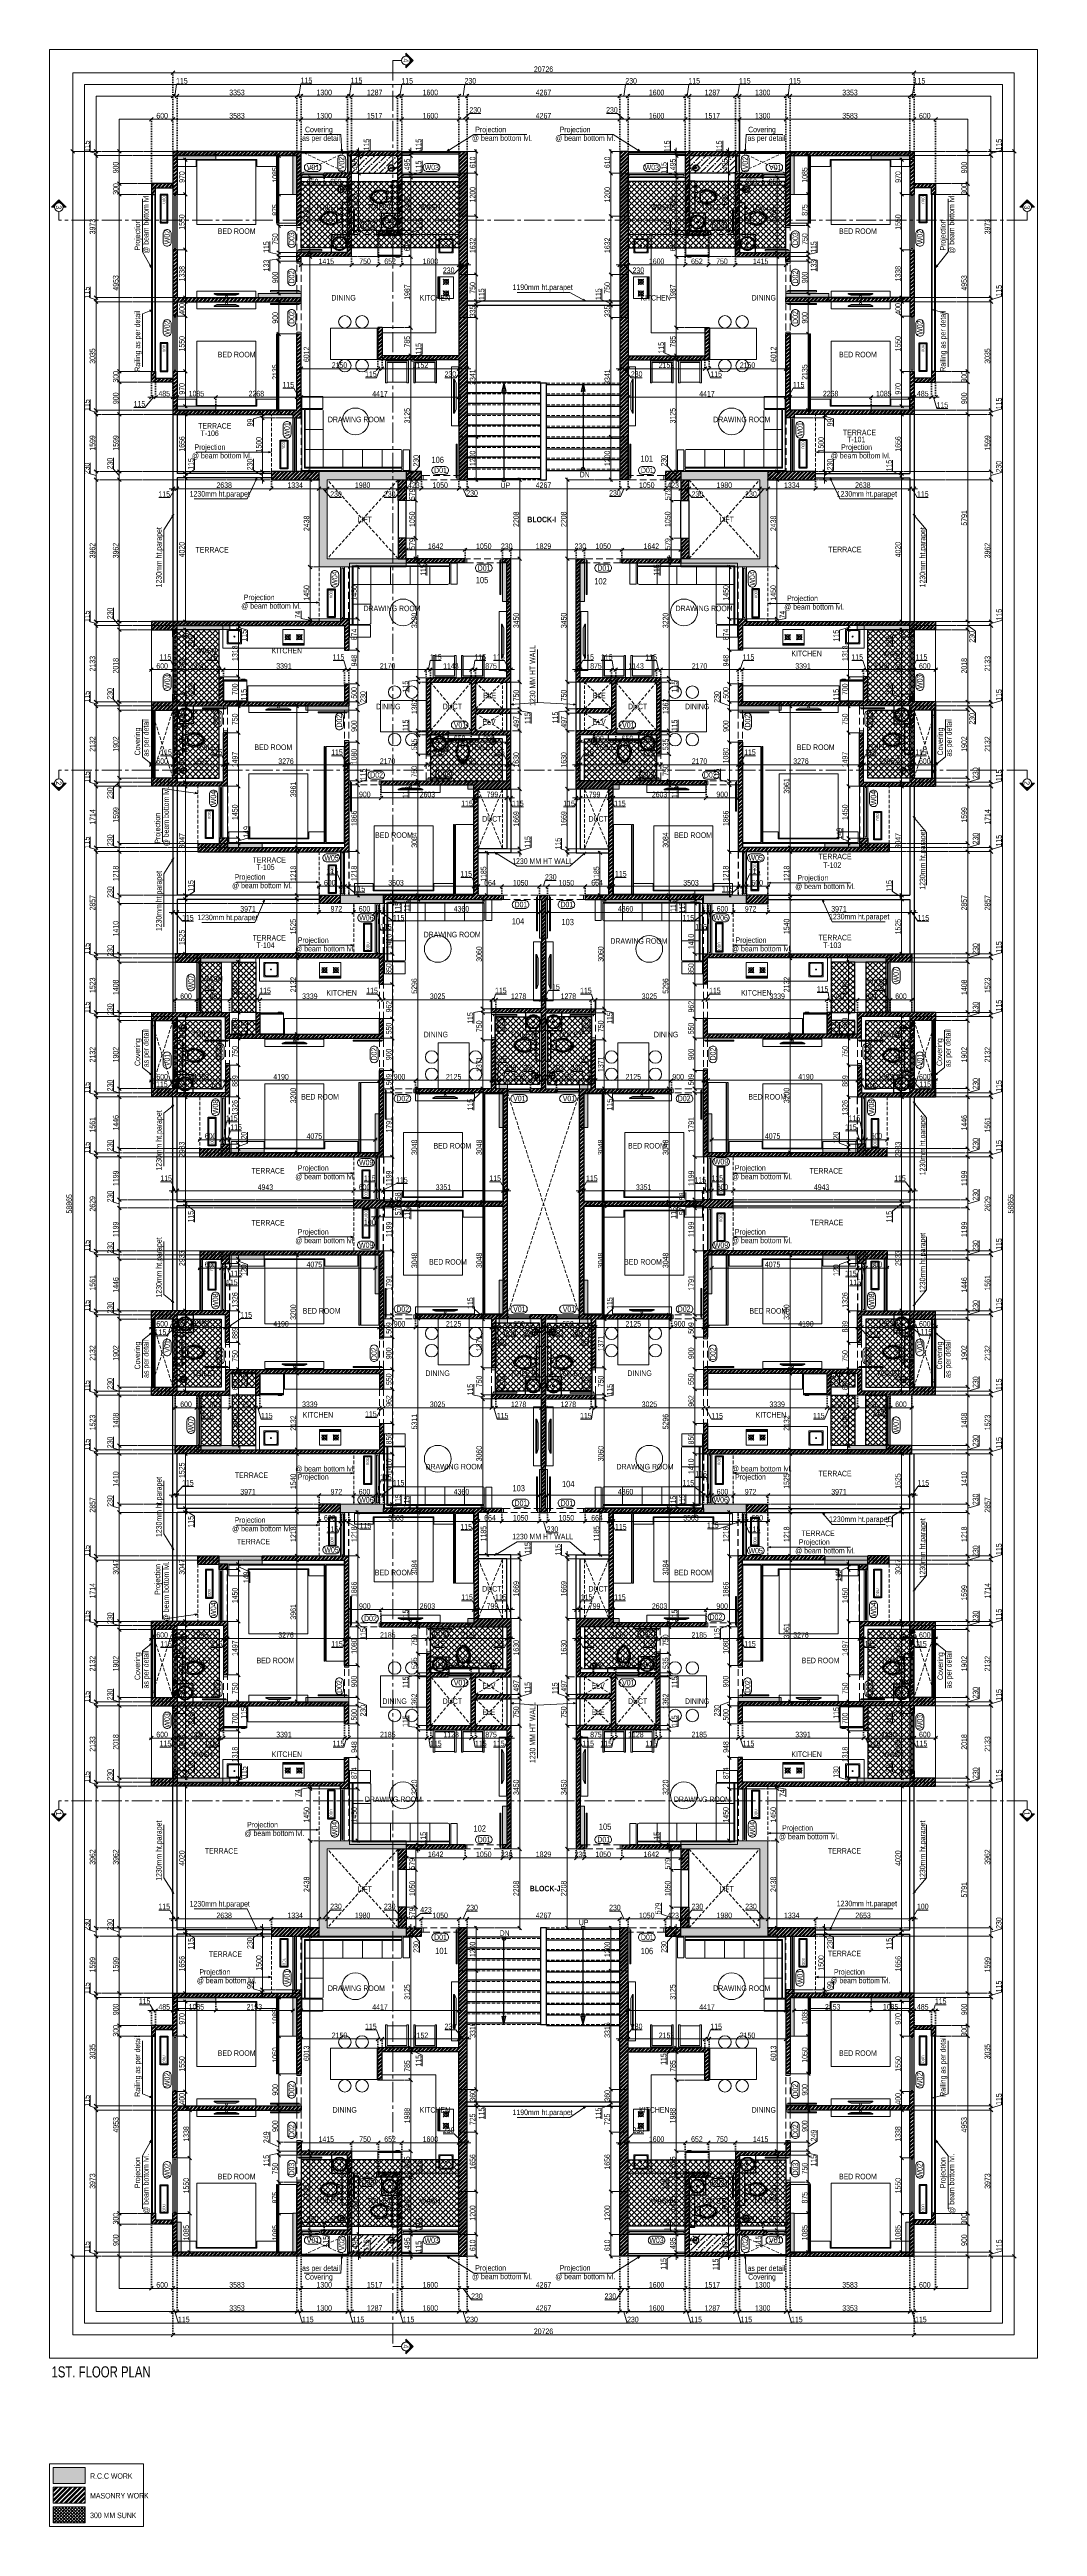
# Model space of a CAD drawing. Header units: inches. Extents: x 785882 to 928568, y 496782 to 576896.
# Drawn here: x 822859 to 850486, y 496782 to 566054 of the extents above; entities that cross this region are included whole.
import ezdxf
from ezdxf.enums import TextEntityAlignment as Align

# ---------------------------------------------------------------- set-up
doc = ezdxf.new("R2010")
doc.units = ezdxf.units.IN
doc.header["$LTSCALE"] = 750
doc.header["$MEASUREMENT"] = 0
for name, pattern in [('CENTER', [2, 1.25, -0.25, 0.25, -0.25]), ('CENTER2', [1.125, 0.75, -0.125, 0.125, -0.125]), ('DOT', [0.25, 0, -0.25]), ('HIDDEN', [0.375, 0.25, -0.125]), ('HIDDEN2', [0.1875, 0.125, -0.0625])]:
    doc.linetypes.add(name, pattern=pattern)
for name, color, linetype in [('a-Text-Room-HM', 7, 'Continuous'), ('ELE-02-MSA', 4, 'Continuous'), ('HATCH-SUNK 300MM-MSA', 47, 'Continuous'), ('P.FIXTURE', 7, 'Continuous'), ('R.C.C HATCH-MSA', 250, 'Continuous')]:
    doc.layers.add(name, color=color, linetype=linetype)
for name, color, linetype, lineweight in [('COLUMN', 5, 'Continuous', 13), ('d-fur', 250, 'Continuous', 9), ('DIMENSION WORKING-MSA', 222, 'Continuous', 13), ('DOOR NO-MSA', 4, 'Continuous', 9), ('DOOR-MSA', 50, 'Continuous', 13), ('DOTTED LINE-MSA', 3, 'HIDDEN2', 13), ('ELE-01-MSA', 7, 'Continuous', 30), ('ELE-03-MSA', 145, 'Continuous', 18), ('ELE-04-MSA', 139, 'Continuous', 15), ('FURNITURE-MSA', 251, 'Continuous', 5), ('SECTION LINE', 14, 'CENTER', 9), ('TEXT DETAIL-MSA', 212, 'Continuous', 13), ('TEXT ROOM NAME-MSA', 210, 'Continuous', 13), ('WALL HATCH-MSA', 251, 'Continuous', 9), ('WALL-MSA', 32, 'Continuous', 30), ('WINDOE NO-MAS', 4, 'Continuous', 9), ('WINDOW-MSA', 50, 'Continuous', 13)]:
    doc.layers.add(name, color=color, linetype=linetype, lineweight=lineweight)
doc.styles.add('125', font='swisscl.ttf', dxfattribs={"height": 125})
doc.styles.add('AR', font='swisscl.ttf')
doc.styles.add('ARIAL', font='swisscl.ttf', dxfattribs={"height": 360})
doc.styles.add('Arial Narrow', font='swisscl.ttf', dxfattribs={"height": 150})
doc.styles.add('Arial-Reg', font='swisscl.ttf', dxfattribs={"height": 155})
doc.styles.add('Arial-Reg+0.8Sc', font='swisscl.ttf')
doc.styles.add('MtXpl_Swis721_LtCn_B', font='swisscl.ttf')
doc.styles.add('MtXpl_Swis721_LtCn_B_1', font='')
doc.styles.get('MtXpl_Swis721_LtCn_B_1').set_extended_font_data('Swis721 LtCn BT', bold=True)
doc.dimstyles.new('100 K.T', dxfattribs={"dimtxt": 360, "dimasz": 80, "dimexe": 0.18, "dimexo": 0.0625, "dimgap": 1, "dimtad": 1, "dimdec": 0, "dimzin": 0, "dimdsep": 46, "dimtxsty": 'ARIAL', "dimblk": 'DOT', "dimcen": 0.09, "dimse1": 1, "dimse2": 1, "dimclrd": 50, "dimclrt": 256, "dimadec": 0, "dimazin": 0, "dimtfac": 1, "dimtdec": 0, "dimtofl": 0, "dimtmove": 1, "dimatfit": 0, "dimfxl": 1, "dimtolj": 1, "dimtzin": 0, "dimlwd": -1, "dimarcsym": 0})
doc.dimstyles.new('WORKING DIM', dxfattribs={"dimtxt": 155, "dimasz": 100, "dimexe": 50, "dimexo": 0, "dimgap": 20, "dimtad": 1, "dimdec": 0, "dimzin": 0, "dimdsep": 46, "dimtxsty": 'AR', "dimblk": 'OBLIQUE', "dimcen": 0.09, "dimdle": 50, "dimclrd": 256, "dimclre": 250, "dimclrt": 256, "dimadec": 0, "dimazin": 0, "dimtfac": 1, "dimtdec": 0, "dimtofl": 0, "dimtmove": 1, "dimatfit": 0, "dimfxl": 1, "dimtolj": 1, "dimtzin": 0, "dimlwd": -1, "dimlwe": -1, "dimarcsym": 0})
pattern_1 = [(45, (0, 15), (-53.0330086, 53.0330086), []), (45, (35.355, 15), (-53.0330086, 53.0330086), [])]
pattern_2 = [(45, (0, 0), (-78.57724, 78.57724), []), (135, (0, 0), (-78.57724, -78.57724), [])]
pattern_3 = [(45, (-826309.5, -563203.96), (58.932931, 216.087413), [277.8125, -55.5625, 0, -55.5625])]

# ---------------------------------------------------------------- blocks, each defined once
blk = doc.blocks.new('BLOCK-G & H TYPICAL COLOUMN')
at = {"layer": 'R.C.C HATCH-MSA'}
h = blk.add_hatch(color=256, dxfattribs=at)
h.dxf.hatch_style = 1
h.paths.add_polyline_path([(172697.6, -104207.8), (172688.6, -104207.8), (172688.6, -104255), (172697.6, -104255)])
h.paths.add_polyline_path([(172327.1, -104207.8), (172336.2, -104207.8), (172336.2, -104255), (172327.1, -104255)])
h.paths.add_polyline_path([(172819.9, -104207.8), (172819.9, -104216.8), (172867.1, -104216.8), (172867.1, -104207.8)])
h.paths.add_polyline_path([(172204.9, -104207.8), (172204.9, -104216.8), (172157.6, -104216.8), (172157.6, -104207.8)])
h.paths.add_polyline_path([(172561.2, -104240.1), (172552.1, -104240.1), (172552.1, -104287.3), (172561.2, -104287.3)])
h.paths.add_polyline_path([(172463.6, -104240.1), (172472.6, -104240.1), (172472.6, -104287.3), (172463.6, -104287.3)])
h.paths.add_polyline_path([(172177.9, -104422.2), (172177.9, -104431.3), (172130.6, -104431.3), (172130.6, -104422.2)])
h.paths.add_polyline_path([(172894.1, -104422.2), (172894.1, -104431.3), (172846.9, -104431.3), (172846.9, -104422.2)])
h.paths.add_polyline_path([(172336.1, -104486.8), (172336.1, -104495.8), (172288.9, -104495.8), (172288.9, -104486.8)])
h.paths.add_polyline_path([(172202.6, -104543.8), (172202.6, -104552.8), (172155.4, -104552.8), (172155.4, -104543.8)])
h.paths.add_polyline_path([(172822.1, -104543.8), (172822.1, -104552.8), (172869.4, -104552.8), (172869.4, -104543.8)])
h.paths.add_polyline_path([(172516.9, -104495.8), (172507.8, -104495.8), (172507.8, -104448.6), (172516.9, -104448.6)])
h.paths.add_polyline_path([(172697.6, -104104.3), (172688.6, -104104.3), (172688.6, -104057), (172697.6, -104057)])
h.paths.add_polyline_path([(172327.1, -104104.3), (172336.2, -104104.3), (172336.2, -104057), (172327.1, -104057)])
h.paths.add_polyline_path([(172819.9, -104104.3), (172819.9, -104095.2), (172867.1, -104095.2), (172867.1, -104104.3)])
h.paths.add_polyline_path([(172204.9, -104104.3), (172204.9, -104095.2), (172157.6, -104095.2), (172157.6, -104104.3)])
h.paths.add_polyline_path([(172561.2, -104071.9), (172552.1, -104071.9), (172552.1, -104024.7), (172561.2, -104024.7)])
h.paths.add_polyline_path([(172463.6, -104071.9), (172472.6, -104071.9), (172472.6, -104024.7), (172463.6, -104024.7)])
h.paths.add_polyline_path([(172177.9, -103889.8), (172177.9, -103880.8), (172130.6, -103880.8), (172130.6, -103889.8)])
h.paths.add_polyline_path([(172894.1, -103889.8), (172894.1, -103880.8), (172846.9, -103880.8), (172846.9, -103889.8)])
h.paths.add_polyline_path([(172336.1, -103825.3), (172336.1, -103816.2), (172288.9, -103816.2), (172288.9, -103825.3)])
h.paths.add_polyline_path([(172202.6, -103768.3), (172202.6, -103759.2), (172155.4, -103759.2), (172155.4, -103768.3)])
h.paths.add_polyline_path([(172822.1, -103768.3), (172822.1, -103759.2), (172869.4, -103759.2), (172869.4, -103768.3)])
h.paths.add_polyline_path([(172516.9, -103816.2), (172507.8, -103816.2), (172507.8, -103863.4), (172516.9, -103863.4)])
h.paths.add_polyline_path([(172548.4, -103699.3), (172548.4, -103690.3), (172595.6, -103690.3), (172595.6, -103699.3)])
h.paths.add_polyline_path([(172476.4, -103699.3), (172476.4, -103690.3), (172429.1, -103690.3), (172429.1, -103699.3)])
h.paths.add_polyline_path([(172726.8, -103612.3), (172726.8, -103603.3), (172774.1, -103603.3), (172774.1, -103612.3)])
h.paths.add_polyline_path([(172297.9, -103612.3), (172297.9, -103603.3), (172250.7, -103603.3), (172250.7, -103612.3)])
h.paths.add_polyline_path([(172920.4, -103523.8), (172920.4, -103514.8), (172857.6, -103514.8), (172857.6, -103523.8)])
h.paths.add_polyline_path([(172104.4, -103523.8), (172104.4, -103514.8), (172167.2, -103514.8), (172167.2, -103523.8)])
h.paths.add_polyline_path([(172476.4, -103492.9), (172467.3, -103492.9), (172467.3, -103445.7), (172476.4, -103445.7)])
h.paths.add_polyline_path([(172548.4, -103492.9), (172557.4, -103492.9), (172557.4, -103445.7), (172548.4, -103445.7)])
h.paths.add_polyline_path([(172663.4, -103454.8), (172759.5, -103454.8), (172759.5, -103349.7), (172663.4, -103349.7), (172663.4, -103358.8), (172750.4, -103358.8), (172750.4, -103445.7), (172663.4, -103445.7)])
h.paths.add_polyline_path([(172361.3, -103454.8), (172265.3, -103454.8), (172265.3, -103349.7), (172361.3, -103349.7), (172361.3, -103358.8), (172274.3, -103358.8), (172274.3, -103445.7), (172361.3, -103445.7)])
h.paths.add_polyline_path([(172428.4, -103358.8), (172419.3, -103358.8), (172419.3, -103311.5), (172428.4, -103311.5)])
h.paths.add_polyline_path([(172428.4, -103132.7), (172419.3, -103132.7), (172419.3, -103180), (172428.4, -103180)])
h.paths.add_polyline_path([(172151.6, -103286.8), (172151.6, -103277.7), (172104.4, -103277.7), (172104.4, -103286.8)])
h.paths.add_polyline_path([(172245.4, -103162.7), (172245.4, -103153.7), (172198.2, -103153.7), (172198.2, -103162.7)])
h.paths.add_polyline_path([(172428.4, -103021.3), (172419.3, -103021.3), (172419.3, -103068.5), (172428.4, -103068.5)])
h.paths.add_polyline_path([(172245.4, -102997.3), (172236.4, -102997.3), (172236.4, -103044.5), (172245.4, -103044.5)])
h.paths.add_polyline_path([(172104.4, -102997.3), (172104.4, -103006.3), (172151.6, -103006.3), (172151.6, -102997.3)])
h.paths.add_polyline_path([(172596.4, -103358.8), (172605.4, -103358.8), (172605.4, -103311.5), (172596.4, -103311.5)])
h.paths.add_polyline_path([(172596.4, -103132.7), (172605.4, -103132.7), (172605.4, -103180), (172596.4, -103180)])
h.paths.add_polyline_path([(172873.1, -103286.8), (172873.1, -103277.7), (172920.4, -103277.7), (172920.4, -103286.8)])
h.paths.add_polyline_path([(172779.3, -103162.7), (172779.3, -103153.7), (172826.6, -103153.7), (172826.6, -103162.7)])
h.paths.add_polyline_path([(172596.4, -103021.3), (172605.4, -103021.3), (172605.4, -103068.5), (172596.4, -103068.5)])
h.paths.add_polyline_path([(172779.3, -102997.3), (172788.4, -102997.3), (172788.4, -103044.5), (172779.3, -103044.5)])
h.paths.add_polyline_path([(172920.4, -102997.3), (172920.4, -103006.3), (172873.1, -103006.3), (172873.1, -102997.3)])
h.paths.add_polyline_path([(172548.4, -104612.7), (172548.4, -104621.8), (172595.6, -104621.8), (172595.6, -104612.7)])
h.paths.add_polyline_path([(172476.4, -104612.7), (172476.4, -104621.8), (172429.1, -104621.8), (172429.1, -104612.7)])
h.paths.add_polyline_path([(172297.9, -104699.7), (172297.9, -104708.8), (172250.7, -104708.8), (172250.7, -104699.7)])
h.paths.add_polyline_path([(172104.4, -104788.2), (172104.4, -104797.3), (172167.2, -104797.3), (172167.2, -104788.2)])
h.paths.add_polyline_path([(172726.8, -104699.7), (172726.8, -104708.8), (172774.1, -104708.8), (172774.1, -104699.7)])
h.paths.add_polyline_path([(172920.4, -104788.2), (172920.4, -104797.3), (172857.6, -104797.3), (172857.6, -104788.2)])
h.paths.add_polyline_path([(172476.4, -104819.1), (172467.3, -104819.1), (172467.3, -104866.3), (172476.4, -104866.3)])
h.paths.add_polyline_path([(172548.4, -104819.1), (172557.4, -104819.1), (172557.4, -104866.3), (172548.4, -104866.3)])
h.paths.add_polyline_path([(172663.4, -104857.3), (172759.5, -104857.3), (172759.5, -104962.3), (172663.4, -104962.3), (172663.4, -104953.3), (172750.4, -104953.3), (172750.4, -104866.3), (172663.4, -104866.3)])
h.paths.add_polyline_path([(172361.3, -104857.3), (172265.3, -104857.3), (172265.3, -104962.3), (172361.3, -104962.3), (172361.3, -104953.3), (172274.3, -104953.3), (172274.3, -104866.3), (172361.3, -104866.3)])
h.paths.add_polyline_path([(172428.4, -104953.3), (172419.3, -104953.3), (172419.3, -105000.5), (172428.4, -105000.5)])
h.paths.add_polyline_path([(172428.4, -105178.3), (172419.3, -105178.3), (172419.3, -105131.1), (172428.4, -105131.1)])
h.paths.add_polyline_path([(172151.6, -105025.3), (172151.6, -105034.3), (172104.4, -105034.3), (172104.4, -105025.3)])
h.paths.add_polyline_path([(172245.4, -105072.5), (172236.4, -105072.5), (172236.4, -105025.3), (172245.4, -105025.3)])
h.paths.add_polyline_path([(172428.4, -105290.8), (172419.3, -105290.8), (172419.3, -105243.5), (172428.4, -105243.5)])
h.paths.add_polyline_path([(172245.4, -105314.8), (172236.4, -105314.8), (172236.4, -105267.5), (172245.4, -105267.5)])
h.paths.add_polyline_path([(172104.4, -105277.4), (172113.4, -105277.4), (172113.4, -105314.8), (172104.4, -105314.8)])
h.paths.add_polyline_path([(172596.4, -104953.3), (172605.4, -104953.3), (172605.4, -105000.5), (172596.4, -105000.5)])
h.paths.add_polyline_path([(172596.4, -105178.3), (172605.4, -105178.3), (172605.4, -105131.1), (172596.4, -105131.1)])
h.paths.add_polyline_path([(172873.1, -105025.3), (172873.1, -105034.3), (172920.4, -105034.3), (172920.4, -105025.3)])
h.paths.add_polyline_path([(172788.4, -105025.3), (172779.3, -105025.3), (172779.3, -105072.5), (172788.4, -105072.5)])
h.paths.add_polyline_path([(172596.4, -105290.8), (172605.4, -105290.8), (172605.4, -105243.5), (172596.4, -105243.5)])
h.paths.add_polyline_path([(172779.3, -105314.8), (172788.4, -105314.8), (172788.4, -105267.5), (172779.3, -105267.5)])
h.paths.add_polyline_path([(172911.3, -105314.8), (172920.4, -105314.8), (172920.4, -105277.4), (172911.3, -105277.4)])
h.paths.add_polyline_path([(172688.6, -104486.8), (172688.6, -104495.8), (172735.9, -104495.8), (172735.9, -104486.8)])
h.paths.add_polyline_path([(172688.6, -103825.3), (172688.6, -103816.2), (172735.9, -103816.2), (172735.9, -103825.3)])
at = {"layer": 'COLUMN'}
for points in [[(172104.4, -102997.3), (172104.4, -103006.3), (172151.6, -103006.3), (172151.6, -102997.3)], [(172245.4, -102997.3), (172236.4, -102997.3), (172236.4, -103044.5), (172245.4, -103044.5)], [(172779.3, -102997.3), (172788.4, -102997.3), (172788.4, -103044.5), (172779.3, -103044.5)], [(172920.4, -102997.3), (172920.4, -103006.3), (172873.1, -103006.3), (172873.1, -102997.3)], [(172428.4, -103021.3), (172419.3, -103021.3), (172419.3, -103068.5), (172428.4, -103068.5)], [(172596.4, -103021.3), (172605.4, -103021.3), (172605.4, -103068.5), (172596.4, -103068.5)], [(172428.4, -103132.7), (172419.3, -103132.7), (172419.3, -103180), (172428.4, -103180)], [(172596.4, -103132.7), (172605.4, -103132.7), (172605.4, -103180), (172596.4, -103180)], [(172245.4, -103162.7), (172245.4, -103153.7), (172198.2, -103153.7), (172198.2, -103162.7)], [(172779.3, -103162.7), (172779.3, -103153.7), (172826.6, -103153.7), (172826.6, -103162.7)], [(172151.6, -103286.8), (172151.6, -103277.7), (172104.4, -103277.7), (172104.4, -103286.8)], [(172873.1, -103286.8), (172873.1, -103277.7), (172920.4, -103277.7), (172920.4, -103286.8)], [(172428.4, -103358.8), (172419.3, -103358.8), (172419.3, -103311.5), (172428.4, -103311.5)], [(172596.4, -103358.8), (172605.4, -103358.8), (172605.4, -103311.5), (172596.4, -103311.5)], [(172361.3, -103454.8), (172265.3, -103454.8), (172265.3, -103349.7), (172361.3, -103349.7), (172361.3, -103358.8), (172274.3, -103358.8), (172274.3, -103445.7), (172361.3, -103445.7)], [(172663.4, -103454.8), (172759.5, -103454.8), (172759.5, -103349.7), (172663.4, -103349.7), (172663.4, -103358.8), (172750.4, -103358.8), (172750.4, -103445.7), (172663.4, -103445.7)], [(172476.4, -103492.9), (172467.3, -103492.9), (172467.3, -103445.7), (172476.4, -103445.7)], [(172548.4, -103492.9), (172557.4, -103492.9), (172557.4, -103445.7), (172548.4, -103445.7)], [(172104.4, -103523.8), (172104.4, -103514.8), (172167.2, -103514.8), (172167.2, -103523.8)], [(172920.4, -103523.8), (172920.4, -103514.8), (172857.6, -103514.8), (172857.6, -103523.8)], [(172297.9, -103612.3), (172297.9, -103603.3), (172250.7, -103603.3), (172250.7, -103612.3)], [(172726.8, -103612.3), (172726.8, -103603.3), (172774.1, -103603.3), (172774.1, -103612.3)], [(172476.4, -103699.3), (172476.4, -103690.3), (172429.1, -103690.3), (172429.1, -103699.3)], [(172548.4, -103699.3), (172548.4, -103690.3), (172595.6, -103690.3), (172595.6, -103699.3)], [(172202.6, -103768.3), (172202.6, -103759.2), (172155.4, -103759.2), (172155.4, -103768.3)], [(172822.1, -103768.3), (172822.1, -103759.2), (172869.4, -103759.2), (172869.4, -103768.3)], [(172336.1, -103825.3), (172336.1, -103816.2), (172288.9, -103816.2), (172288.9, -103825.3)], [(172516.9, -103816.2), (172507.8, -103816.2), (172507.8, -103863.4), (172516.9, -103863.4)], [(172688.6, -103825.3), (172688.6, -103816.2), (172735.9, -103816.2), (172735.9, -103825.3)], [(172177.9, -103889.8), (172177.9, -103880.8), (172130.6, -103880.8), (172130.6, -103889.8)], [(172894.1, -103889.8), (172894.1, -103880.8), (172846.9, -103880.8), (172846.9, -103889.8)], [(172463.6, -104071.9), (172472.6, -104071.9), (172472.6, -104024.7), (172463.6, -104024.7)], [(172561.2, -104071.9), (172552.1, -104071.9), (172552.1, -104024.7), (172561.2, -104024.7)], [(172327.1, -104104.3), (172336.2, -104104.3), (172336.2, -104057), (172327.1, -104057)], [(172697.6, -104104.3), (172688.6, -104104.3), (172688.6, -104057), (172697.6, -104057)], [(172204.9, -104104.3), (172204.9, -104095.2), (172157.6, -104095.2), (172157.6, -104104.3)], [(172819.9, -104104.3), (172819.9, -104095.2), (172867.1, -104095.2), (172867.1, -104104.3)], [(172204.9, -104207.8), (172204.9, -104216.8), (172157.6, -104216.8), (172157.6, -104207.8)], [(172327.1, -104207.8), (172336.2, -104207.8), (172336.2, -104255), (172327.1, -104255)], [(172697.6, -104207.8), (172688.6, -104207.8), (172688.6, -104255), (172697.6, -104255)], [(172819.9, -104207.8), (172819.9, -104216.8), (172867.1, -104216.8), (172867.1, -104207.8)], [(172463.6, -104240.1), (172472.6, -104240.1), (172472.6, -104287.3), (172463.6, -104287.3)], [(172561.2, -104240.1), (172552.1, -104240.1), (172552.1, -104287.3), (172561.2, -104287.3)], [(172177.9, -104422.2), (172177.9, -104431.3), (172130.6, -104431.3), (172130.6, -104422.2)], [(172894.1, -104422.2), (172894.1, -104431.3), (172846.9, -104431.3), (172846.9, -104422.2)], [(172516.9, -104495.8), (172507.8, -104495.8), (172507.8, -104448.6), (172516.9, -104448.6)], [(172336.1, -104486.8), (172336.1, -104495.8), (172288.9, -104495.8), (172288.9, -104486.8)], [(172688.6, -104486.8), (172688.6, -104495.8), (172735.9, -104495.8), (172735.9, -104486.8)], [(172202.6, -104543.8), (172202.6, -104552.8), (172155.4, -104552.8), (172155.4, -104543.8)], [(172822.1, -104543.8), (172822.1, -104552.8), (172869.4, -104552.8), (172869.4, -104543.8)], [(172476.4, -104612.7), (172476.4, -104621.8), (172429.1, -104621.8), (172429.1, -104612.7)], [(172548.4, -104612.7), (172548.4, -104621.8), (172595.6, -104621.8), (172595.6, -104612.7)], [(172297.9, -104699.7), (172297.9, -104708.8), (172250.7, -104708.8), (172250.7, -104699.7)], [(172726.8, -104699.7), (172726.8, -104708.8), (172774.1, -104708.8), (172774.1, -104699.7)], [(172104.4, -104788.2), (172104.4, -104797.3), (172167.2, -104797.3), (172167.2, -104788.2)], [(172920.4, -104788.2), (172920.4, -104797.3), (172857.6, -104797.3), (172857.6, -104788.2)], [(172476.4, -104819.1), (172467.3, -104819.1), (172467.3, -104866.3), (172476.4, -104866.3)], [(172548.4, -104819.1), (172557.4, -104819.1), (172557.4, -104866.3), (172548.4, -104866.3)], [(172361.3, -104857.3), (172265.3, -104857.3), (172265.3, -104962.3), (172361.3, -104962.3), (172361.3, -104953.3), (172274.3, -104953.3), (172274.3, -104866.3), (172361.3, -104866.3)], [(172663.4, -104857.3), (172759.5, -104857.3), (172759.5, -104962.3), (172663.4, -104962.3), (172663.4, -104953.3), (172750.4, -104953.3), (172750.4, -104866.3), (172663.4, -104866.3)], [(172428.4, -104953.3), (172419.3, -104953.3), (172419.3, -105000.5), (172428.4, -105000.5)], [(172596.4, -104953.3), (172605.4, -104953.3), (172605.4, -105000.5), (172596.4, -105000.5)], [(172151.6, -105025.3), (172151.6, -105034.3), (172104.4, -105034.3), (172104.4, -105025.3)], [(172245.4, -105072.5), (172236.4, -105072.5), (172236.4, -105025.3), (172245.4, -105025.3)], [(172788.4, -105025.3), (172779.3, -105025.3), (172779.3, -105072.5), (172788.4, -105072.5)], [(172873.1, -105025.3), (172873.1, -105034.3), (172920.4, -105034.3), (172920.4, -105025.3)], [(172428.4, -105178.3), (172419.3, -105178.3), (172419.3, -105131.1), (172428.4, -105131.1)], [(172596.4, -105178.3), (172605.4, -105178.3), (172605.4, -105131.1), (172596.4, -105131.1)], [(172428.4, -105290.8), (172419.3, -105290.8), (172419.3, -105243.5), (172428.4, -105243.5)], [(172596.4, -105290.8), (172605.4, -105290.8), (172605.4, -105243.5), (172596.4, -105243.5)], [(172245.4, -105314.8), (172236.4, -105314.8), (172236.4, -105267.5), (172245.4, -105267.5)], [(172779.3, -105314.8), (172788.4, -105314.8), (172788.4, -105267.5), (172779.3, -105267.5)], [(172104.4, -105277.4), (172113.4, -105277.4), (172113.4, -105314.8), (172104.4, -105314.8)], [(172911.3, -105314.8), (172920.4, -105314.8), (172920.4, -105277.4), (172911.3, -105277.4)]]:
    blk.add_lwpolyline(points, close=True, dxfattribs=at)
blk = doc.blocks.new('A$C16cd5f5f')
at = {"layer": 'WINDOW-MSA', "ltscale": 5000}
for points in [[(50, 50), (50, 850), (80, 850), (80, 50)], [(0, 0), (50, 0), (50, 115), (0, 115)], [(900, 0), (850, 0), (850, 115), (900, 115)]]:
    blk.add_lwpolyline(points, close=True, dxfattribs=at)
at = {"layer": 'WINDOW-MSA', "linetype": 'HIDDEN'}
for points in [[(50, 115), (850, 115)], [(50, 0), (850, 0)]]:
    blk.add_lwpolyline(points, dxfattribs=at)
blk = doc.blocks.new('G$C7997B730')
at = {"layer": 'FURNITURE-MSA'}
for p, q in [((36, 1325, 0), (0, 1325, 0)), ((0, 1325, 0), (0, 0, 0)), ((36, 1325, 0), (0, 1325, 0)), ((93, 1169, 0), (36, 1325, 0)), ((36, 0, 0), (36, 1325, 0)), ((93, 1169, 0), (36, 1325, 0)), ((93, 156, 0), (93, 1169, 0)), ((36, 0, 0), (0, 0, 0)), ((93, 156, 0), (36, 0, 0))]:
    blk.add_line(p, q, dxfattribs=at)
blk = doc.blocks.new('A$Ca69f7aba')
at = {"layer": 'WINDOW-MSA', "ltscale": 5000}
for points in [[(-750, 0), (-700, 0), (-700, -115), (-750, -115)], [(0, 0), (-50, 0), (-50, -115), (0, -115)], [(-50, -50), (-50, -700), (-80, -700), (-80, -50)]]:
    blk.add_lwpolyline(points, close=True, dxfattribs=at)
at = {"layer": 'WINDOW-MSA', "linetype": 'HIDDEN'}
blk.add_lwpolyline([(-50, 0), (-700, 0)], dxfattribs=at)
at = {"layer": 'WINDOW-MSA', "linetype": 'HIDDEN', "elevation": 0}
blk.add_lwpolyline([(-50, -115), (-700, -115)], dxfattribs=at)
blk = doc.blocks.new('A$C0454f6c0')
at = {"layer": 'WINDOW-MSA', "ltscale": 5000}
for points in [[(0, 1050), (0, 1000), (-115, 1000), (-115, 1050)], [(0, 0), (0, 50), (-115, 50), (-115, 0)]]:
    blk.add_lwpolyline(points, close=True, dxfattribs=at)
at = {"layer": 'WINDOW-MSA', "linetype": 'HIDDEN', "elevation": 0}
blk.add_lwpolyline([(-115, 1000), (-115, 50)], dxfattribs=at)
at = {"layer": 'WINDOW-MSA', "linetype": 'HIDDEN'}
blk.add_lwpolyline([(0, 50), (0, 1000)], dxfattribs=at)
at = {"layer": 'WINDOW-MSA', "ltscale": 5000, "elevation": 0}
blk.add_lwpolyline([(-50, 50), (-1000, 50), (-1000, 80), (-50, 80)], close=True, dxfattribs=at)
blk = doc.blocks.new('A$Cbea8c011')
at = {"layer": 'ELE-02-MSA', "elevation": 0}
for points in [[(400, -108), (-400, -108), (-400, 108), (400, 108)], [(380, -88), (-380, -88), (-380, 88), (380, 88)]]:
    blk.add_lwpolyline(points, close=True, dxfattribs=at)
at = {"layer": 'TEXT DETAIL-MSA', "style": 'Arial Narrow'}
blk.add_text('ODU', height=75, dxfattribs=at).set_placement((-349, -42, 0))
blk = doc.blocks.new('SHOWE')
at = {"linetype": 'HIDDEN', "ltscale": 0.2}
for p, q in [((3964261, -1171718), (3964261, -1171675)), ((3964261, -1171675), (3964263, -1171675)), ((3964261, -1171718), (3964263, -1171718)), ((3964264, -1171676), (3964264, -1171716)), ((3964269, -1171681), (3964269, -1171696)), ((3964269, -1171689), (3964438, -1171689)), ((3964269, -1171712), (3964269, -1171696)), ((3964269, -1171704), (3964438, -1171704)), ((3964479, -1171696), (3964416, -1171696)), ((3964447, -1171665), (3964447, -1171728))]:
    blk.add_line(p, q, dxfattribs=at)
for radius in [12.5, 10.6]:
    blk.add_circle((3964447, -1171696), radius, dxfattribs=at)
for centre, radius, start, end in [((3964262, -1171676), 1.76, 358.02823, 62.08212), ((3964262, -1171716), 1.76, 297.91788, 1.97177), ((3964260, -1171685), 10.1, 28.34358, 64.21035), ((3964260, -1171707), 10.1, 295.78965, 331.65642), ((3964447, -1171696), 84.1, 185.23834, 174.76166), ((3964447, -1171696), 81.4, 185.41049, 174.58951), ((3964447, -1171696), 78, 185.6496, 174.3504)]:
    blk.add_arc(centre, radius, start, end, dxfattribs=at)
blk = doc.blocks.new('t4tgg34')
for points in [[(375405, -62759), (375391, -62745), (375391, -62738), (375371, -62738), (375371, -62720), (375391, -62720), (375391, -62713), (375405, -62699), (375405, -62635), (375255, -62585, 0.412342), (374785, -62709, 0.132891), (374785, -62761, 0.412336), (375255, -62885), (375405, -62835)], [(375255, -62835, -0.475238), (374809, -62735, -0.475243), (375255, -62635)]]:
    blk.add_lwpolyline(points, format="xyb", close=True)
blk.add_lwpolyline([(375255, -62835), (375255, -62635, 0.475243), (374809, -62735, 0.475238), (375255, -62835, 0.489246)], format="xyb")
blk.add_lwpolyline([(375405, -62635), (375405, -62699), (375391, -62713), (375391, -62720), (375371, -62720), (375371, -62738), (375391, -62738), (375391, -62745), (375405, -62759), (375405, -62699), (375405, -62835)])
blk = doc.blocks.new('9')
at = {"linetype": 'Continuous'}
for p, q in [((709870, -390415), (709870, -390434)), ((709876, -390434), (709870, -390434)), ((709876, -390415), (709876, -390434))]:
    blk.add_line(p, q, dxfattribs=at)
for points in [[(709876, -390396), (709876, -390377), (709870, -390377), (709870, -390396)], [(709895, -390396), (709920, -390370), (709920, -390440), (709895, -390415)]]:
    blk.add_lwpolyline(points, dxfattribs=at)
blk.add_lwpolyline([(709895, -390415), (709870, -390415), (709870, -390396), (709895, -390396)], close=True, dxfattribs=at)
blk = doc.blocks.new('Win-Tag-03')
blk.add_lwpolyline([(-130, 120), (130, 120, -0.414214), (250, 0), (250, 0, -0.414214), (130, -120), (-130, -120, -0.414214), (-250, 0), (-250, 0, -0.414214)], format="xyb", close=True)
blk = doc.blocks.new('_Oblique')
at = {"color": 0, "linetype": 'ByBlock', "lineweight": -2}
blk.add_line((-0.5, -0.5), (0.5, 0.5), dxfattribs=at)
blk = doc.blocks.new('*D17')
at = {"layer": 'Defpoints', "color": 0, "ltscale": 0.25, "transparency": 16777216}
for p in [(826309, 564104), (826309, 563204), (825709, 562304)]:
    blk.add_point(p, dxfattribs=at)
at = {"layer": 'DIMENSION WORKING-MSA', "ltscale": 0.25, "transparency": 16777216}
blk.add_line((825659, 564104), (826359, 564104), dxfattribs=at)
at = {"layer": 'DIMENSION WORKING-MSA', "color": 250, "linetype": 'DOT', "ltscale": 0.25, "transparency": 16777216}
for p, q in [((825709, 562304), (825709, 564154)), ((826309, 563204), (826309, 564154))]:
    blk.add_line(p, q, dxfattribs=at)
at = {"layer": 'DIMENSION WORKING-MSA', "ltscale": 0.25, "transparency": 16777216, "xscale": 100, "yscale": 100, "zscale": 100, "rotation": 180}
blk.add_blockref('_Oblique', (825709, 564104), dxfattribs=at)
at = {"layer": 'DIMENSION WORKING-MSA', "ltscale": 0.25, "transparency": 16777216, "xscale": 100, "yscale": 100, "zscale": 100}
blk.add_blockref('_Oblique', (826309, 564104), dxfattribs=at)
at = {"layer": 'DIMENSION WORKING-MSA', "ltscale": 0.25, "transparency": 16777216, "insert": (826009, 564203), "char_height": 155, "attachment_point": 5, "style": 'AR'}
blk.add_mtext('\\A1;600', dxfattribs=at)
blk = doc.blocks.new('*D18')
at = {"layer": 'Defpoints', "color": 0, "ltscale": 0.25, "transparency": 16777216}
for p in [(829892, 564104), (826309, 563204), (829892, 563204)]:
    blk.add_point(p, dxfattribs=at)
at = {"layer": 'DIMENSION WORKING-MSA', "ltscale": 0.25, "transparency": 16777216}
blk.add_line((826259, 564104), (829942, 564104), dxfattribs=at)
at = {"layer": 'DIMENSION WORKING-MSA', "color": 250, "linetype": 'DOT', "ltscale": 0.25, "transparency": 16777216}
for p, q in [((826309, 563204), (826309, 564154)), ((829892, 563204), (829892, 564154))]:
    blk.add_line(p, q, dxfattribs=at)
at = {"layer": 'DIMENSION WORKING-MSA', "ltscale": 0.25, "transparency": 16777216, "xscale": 100, "yscale": 100, "zscale": 100, "rotation": 180}
blk.add_blockref('_Oblique', (826309, 564104), dxfattribs=at)
at = {"layer": 'DIMENSION WORKING-MSA', "ltscale": 0.25, "transparency": 16777216, "xscale": 100, "yscale": 100, "zscale": 100}
blk.add_blockref('_Oblique', (829892, 564104), dxfattribs=at)
at = {"layer": 'DIMENSION WORKING-MSA', "ltscale": 0.25, "transparency": 16777216, "insert": (828101, 564203), "char_height": 155, "attachment_point": 5, "style": 'AR'}
blk.add_mtext('\\A1;3583', dxfattribs=at)
blk = doc.blocks.new('*D19')
at = {"layer": 'Defpoints', "color": 0, "ltscale": 0.25, "transparency": 16777216}
for p in [(831192, 564104), (829892, 563204), (831192, 563204)]:
    blk.add_point(p, dxfattribs=at)
at = {"layer": 'DIMENSION WORKING-MSA', "ltscale": 0.25, "transparency": 16777216}
blk.add_line((829842, 564104), (831242, 564104), dxfattribs=at)
at = {"layer": 'DIMENSION WORKING-MSA', "color": 250, "linetype": 'DOT', "ltscale": 0.25, "transparency": 16777216}
for p, q in [((829892, 563204), (829892, 564154)), ((831192, 563204), (831192, 564154))]:
    blk.add_line(p, q, dxfattribs=at)
at = {"layer": 'DIMENSION WORKING-MSA', "ltscale": 0.25, "transparency": 16777216, "xscale": 100, "yscale": 100, "zscale": 100, "rotation": 180}
blk.add_blockref('_Oblique', (829892, 564104), dxfattribs=at)
at = {"layer": 'DIMENSION WORKING-MSA', "ltscale": 0.25, "transparency": 16777216, "xscale": 100, "yscale": 100, "zscale": 100}
blk.add_blockref('_Oblique', (831192, 564104), dxfattribs=at)
at = {"layer": 'DIMENSION WORKING-MSA', "ltscale": 0.25, "transparency": 16777216, "insert": (830542, 564203), "char_height": 155, "attachment_point": 5, "style": 'AR'}
blk.add_mtext('\\A1;1300', dxfattribs=at)
blk = doc.blocks.new('*D20')
at = {"layer": 'Defpoints', "color": 0, "ltscale": 0.25, "transparency": 16777216}
for p in [(832709, 564104), (831192, 563204), (832709, 563204)]:
    blk.add_point(p, dxfattribs=at)
at = {"layer": 'DIMENSION WORKING-MSA', "ltscale": 0.25, "transparency": 16777216}
blk.add_line((831142, 564104), (832759, 564104), dxfattribs=at)
at = {"layer": 'DIMENSION WORKING-MSA', "color": 250, "linetype": 'DOT', "ltscale": 0.25, "transparency": 16777216}
for p, q in [((831192, 563204), (831192, 564154)), ((832709, 563204), (832709, 564154))]:
    blk.add_line(p, q, dxfattribs=at)
at = {"layer": 'DIMENSION WORKING-MSA', "ltscale": 0.25, "transparency": 16777216, "xscale": 100, "yscale": 100, "zscale": 100, "rotation": 180}
blk.add_blockref('_Oblique', (831192, 564104), dxfattribs=at)
at = {"layer": 'DIMENSION WORKING-MSA', "ltscale": 0.25, "transparency": 16777216, "xscale": 100, "yscale": 100, "zscale": 100}
blk.add_blockref('_Oblique', (832709, 564104), dxfattribs=at)
at = {"layer": 'DIMENSION WORKING-MSA', "ltscale": 0.25, "transparency": 16777216, "insert": (831951, 564203), "char_height": 155, "attachment_point": 5, "style": 'AR'}
blk.add_mtext('\\A1;1517', dxfattribs=at)
blk = doc.blocks.new('*D21')
at = {"layer": 'Defpoints', "color": 0, "ltscale": 0.25, "transparency": 16777216}
for p in [(834309, 564104), (832709, 563204), (834309, 563204)]:
    blk.add_point(p, dxfattribs=at)
at = {"layer": 'DIMENSION WORKING-MSA', "ltscale": 0.25, "transparency": 16777216}
blk.add_line((832659, 564104), (834359, 564104), dxfattribs=at)
at = {"layer": 'DIMENSION WORKING-MSA', "color": 250, "linetype": 'DOT', "ltscale": 0.25, "transparency": 16777216}
for p, q in [((832709, 563204), (832709, 564154)), ((834309, 563204), (834309, 564154))]:
    blk.add_line(p, q, dxfattribs=at)
at = {"layer": 'DIMENSION WORKING-MSA', "ltscale": 0.25, "transparency": 16777216, "xscale": 100, "yscale": 100, "zscale": 100, "rotation": 180}
blk.add_blockref('_Oblique', (832709, 564104), dxfattribs=at)
at = {"layer": 'DIMENSION WORKING-MSA', "ltscale": 0.25, "transparency": 16777216, "xscale": 100, "yscale": 100, "zscale": 100}
blk.add_blockref('_Oblique', (834309, 564104), dxfattribs=at)
at = {"layer": 'DIMENSION WORKING-MSA', "ltscale": 0.25, "transparency": 16777216, "insert": (833509, 564203), "char_height": 155, "attachment_point": 5, "style": 'AR'}
blk.add_mtext('\\A1;1600', dxfattribs=at)
blk = doc.blocks.new('*D22')
at = {"layer": 'Defpoints', "color": 0, "ltscale": 0.25, "transparency": 16777216}
for p in [(834539, 564104), (834309, 563204), (834539, 563204)]:
    blk.add_point(p, dxfattribs=at)
at = {"layer": 'DIMENSION WORKING-MSA', "ltscale": 0.25, "transparency": 16777216}
for p, q in [((834309, 564104), (834209, 564104)), ((834309, 564104), (834539, 564104)), ((834424, 564104), (834607, 564263)), ((834539, 564104), (834639, 564104)), ((834607, 564263), (834918, 564263))]:
    blk.add_line(p, q, dxfattribs=at)
at = {"layer": 'DIMENSION WORKING-MSA', "color": 250, "linetype": 'DOT', "ltscale": 0.25, "transparency": 16777216}
for p, q in [((834309, 563204), (834309, 564154)), ((834539, 563204), (834539, 564154))]:
    blk.add_line(p, q, dxfattribs=at)
at = {"layer": 'DIMENSION WORKING-MSA', "ltscale": 0.25, "transparency": 16777216, "xscale": 100, "yscale": 100, "zscale": 100}
blk.add_blockref('_Oblique', (834309, 564104), dxfattribs=at)
at = {"layer": 'DIMENSION WORKING-MSA', "ltscale": 0.25, "transparency": 16777216, "xscale": 100, "yscale": 100, "zscale": 100, "rotation": 180}
blk.add_blockref('_Oblique', (834539, 564104), dxfattribs=at)
at = {"layer": 'DIMENSION WORKING-MSA', "ltscale": 0.25, "transparency": 16777216, "insert": (834763, 564363), "char_height": 155, "attachment_point": 5, "style": 'AR'}
blk.add_mtext('\\A1;230', dxfattribs=at)
blk = doc.blocks.new('*D23')
at = {"layer": 'Defpoints', "color": 0, "ltscale": 0.25, "transparency": 16777216}
for p in [(838806, 564104), (834539, 563204), (838806, 563204)]:
    blk.add_point(p, dxfattribs=at)
at = {"layer": 'DIMENSION WORKING-MSA', "ltscale": 0.25, "transparency": 16777216}
blk.add_line((834489, 564104), (838856, 564104), dxfattribs=at)
at = {"layer": 'DIMENSION WORKING-MSA', "color": 250, "linetype": 'DOT', "ltscale": 0.25, "transparency": 16777216}
for p, q in [((834539, 563204), (834539, 564154)), ((838806, 563204), (838806, 564154))]:
    blk.add_line(p, q, dxfattribs=at)
at = {"layer": 'DIMENSION WORKING-MSA', "ltscale": 0.25, "transparency": 16777216, "xscale": 100, "yscale": 100, "zscale": 100, "rotation": 180}
blk.add_blockref('_Oblique', (834539, 564104), dxfattribs=at)
at = {"layer": 'DIMENSION WORKING-MSA', "ltscale": 0.25, "transparency": 16777216, "xscale": 100, "yscale": 100, "zscale": 100}
blk.add_blockref('_Oblique', (838806, 564104), dxfattribs=at)
at = {"layer": 'DIMENSION WORKING-MSA', "ltscale": 0.25, "transparency": 16777216, "insert": (836673, 564203), "char_height": 155, "attachment_point": 5, "style": 'AR'}
blk.add_mtext('\\A1;4267', dxfattribs=at)
blk = doc.blocks.new('*D24')
at = {"layer": 'Defpoints', "color": 0, "ltscale": 0.25, "transparency": 16777216}
for p in [(839036, 564104), (838806, 563204), (839036, 563204)]:
    blk.add_point(p, dxfattribs=at)
at = {"layer": 'DIMENSION WORKING-MSA', "ltscale": 0.25, "transparency": 16777216}
for p, q in [((838742, 564263), (838431, 564263)), ((838806, 564104), (838706, 564104)), ((838921, 564104), (838742, 564263)), ((838806, 564104), (839036, 564104)), ((839036, 564104), (839136, 564104))]:
    blk.add_line(p, q, dxfattribs=at)
at = {"layer": 'DIMENSION WORKING-MSA', "color": 250, "linetype": 'DOT', "ltscale": 0.25, "transparency": 16777216}
for p, q in [((838806, 563204), (838806, 564154)), ((839036, 563204), (839036, 564154))]:
    blk.add_line(p, q, dxfattribs=at)
at = {"layer": 'DIMENSION WORKING-MSA', "ltscale": 0.25, "transparency": 16777216, "xscale": 100, "yscale": 100, "zscale": 100}
blk.add_blockref('_Oblique', (838806, 564104), dxfattribs=at)
at = {"layer": 'DIMENSION WORKING-MSA', "ltscale": 0.25, "transparency": 16777216, "xscale": 100, "yscale": 100, "zscale": 100, "rotation": 180}
blk.add_blockref('_Oblique', (839036, 564104), dxfattribs=at)
at = {"layer": 'DIMENSION WORKING-MSA', "ltscale": 0.25, "transparency": 16777216, "insert": (838586, 564363), "char_height": 155, "attachment_point": 5, "style": 'AR'}
blk.add_mtext('\\A1;230', dxfattribs=at)
blk = doc.blocks.new('*D25')
at = {"layer": 'Defpoints', "color": 0, "ltscale": 0.25, "transparency": 16777216}
for p in [(840636, 564104), (839036, 563204), (840636, 563204)]:
    blk.add_point(p, dxfattribs=at)
at = {"layer": 'DIMENSION WORKING-MSA', "ltscale": 0.25, "transparency": 16777216}
blk.add_line((838986, 564104), (840686, 564104), dxfattribs=at)
at = {"layer": 'DIMENSION WORKING-MSA', "color": 250, "linetype": 'DOT', "ltscale": 0.25, "transparency": 16777216}
for p, q in [((839036, 563204), (839036, 564154)), ((840636, 563204), (840636, 564154))]:
    blk.add_line(p, q, dxfattribs=at)
at = {"layer": 'DIMENSION WORKING-MSA', "ltscale": 0.25, "transparency": 16777216, "xscale": 100, "yscale": 100, "zscale": 100, "rotation": 180}
blk.add_blockref('_Oblique', (839036, 564104), dxfattribs=at)
at = {"layer": 'DIMENSION WORKING-MSA', "ltscale": 0.25, "transparency": 16777216, "xscale": 100, "yscale": 100, "zscale": 100}
blk.add_blockref('_Oblique', (840636, 564104), dxfattribs=at)
at = {"layer": 'DIMENSION WORKING-MSA', "ltscale": 0.25, "transparency": 16777216, "insert": (839836, 564203), "char_height": 155, "attachment_point": 5, "style": 'AR'}
blk.add_mtext('\\A1;1600', dxfattribs=at)
blk = doc.blocks.new('*D26')
at = {"layer": 'Defpoints', "color": 0, "ltscale": 0.25, "transparency": 16777216}
for p in [(842153, 564104), (840636, 563204), (842153, 563204)]:
    blk.add_point(p, dxfattribs=at)
at = {"layer": 'DIMENSION WORKING-MSA', "ltscale": 0.25, "transparency": 16777216}
blk.add_line((840586, 564104), (842203, 564104), dxfattribs=at)
at = {"layer": 'DIMENSION WORKING-MSA', "color": 250, "linetype": 'DOT', "ltscale": 0.25, "transparency": 16777216}
for p, q in [((840636, 563204), (840636, 564154)), ((842153, 563204), (842153, 564154))]:
    blk.add_line(p, q, dxfattribs=at)
at = {"layer": 'DIMENSION WORKING-MSA', "ltscale": 0.25, "transparency": 16777216, "xscale": 100, "yscale": 100, "zscale": 100, "rotation": 180}
blk.add_blockref('_Oblique', (840636, 564104), dxfattribs=at)
at = {"layer": 'DIMENSION WORKING-MSA', "ltscale": 0.25, "transparency": 16777216, "xscale": 100, "yscale": 100, "zscale": 100}
blk.add_blockref('_Oblique', (842153, 564104), dxfattribs=at)
at = {"layer": 'DIMENSION WORKING-MSA', "ltscale": 0.25, "transparency": 16777216, "insert": (841395, 564203), "char_height": 155, "attachment_point": 5, "style": 'AR'}
blk.add_mtext('\\A1;1517', dxfattribs=at)
blk = doc.blocks.new('*D27')
at = {"layer": 'Defpoints', "color": 0, "ltscale": 0.25, "transparency": 16777216}
for p in [(843453, 564104), (842153, 563204), (843453, 563204)]:
    blk.add_point(p, dxfattribs=at)
at = {"layer": 'DIMENSION WORKING-MSA', "ltscale": 0.25, "transparency": 16777216}
blk.add_line((842103, 564104), (843503, 564104), dxfattribs=at)
at = {"layer": 'DIMENSION WORKING-MSA', "color": 250, "linetype": 'DOT', "ltscale": 0.25, "transparency": 16777216}
for p, q in [((842153, 563204), (842153, 564154)), ((843453, 563204), (843453, 564154))]:
    blk.add_line(p, q, dxfattribs=at)
at = {"layer": 'DIMENSION WORKING-MSA', "ltscale": 0.25, "transparency": 16777216, "xscale": 100, "yscale": 100, "zscale": 100, "rotation": 180}
blk.add_blockref('_Oblique', (842153, 564104), dxfattribs=at)
at = {"layer": 'DIMENSION WORKING-MSA', "ltscale": 0.25, "transparency": 16777216, "xscale": 100, "yscale": 100, "zscale": 100}
blk.add_blockref('_Oblique', (843453, 564104), dxfattribs=at)
at = {"layer": 'DIMENSION WORKING-MSA', "ltscale": 0.25, "transparency": 16777216, "insert": (842803, 564203), "char_height": 155, "attachment_point": 5, "style": 'AR'}
blk.add_mtext('\\A1;1300', dxfattribs=at)
blk = doc.blocks.new('*D28')
at = {"layer": 'Defpoints', "color": 0, "ltscale": 0.25, "transparency": 16777216}
for p in [(847036, 564104), (843453, 563204), (847036, 563204)]:
    blk.add_point(p, dxfattribs=at)
at = {"layer": 'DIMENSION WORKING-MSA', "ltscale": 0.25, "transparency": 16777216}
blk.add_line((843403, 564104), (847086, 564104), dxfattribs=at)
at = {"layer": 'DIMENSION WORKING-MSA', "color": 250, "linetype": 'DOT', "ltscale": 0.25, "transparency": 16777216}
for p, q in [((843453, 563204), (843453, 564154)), ((847036, 563204), (847036, 564154))]:
    blk.add_line(p, q, dxfattribs=at)
at = {"layer": 'DIMENSION WORKING-MSA', "ltscale": 0.25, "transparency": 16777216, "xscale": 100, "yscale": 100, "zscale": 100, "rotation": 180}
blk.add_blockref('_Oblique', (843453, 564104), dxfattribs=at)
at = {"layer": 'DIMENSION WORKING-MSA', "ltscale": 0.25, "transparency": 16777216, "xscale": 100, "yscale": 100, "zscale": 100}
blk.add_blockref('_Oblique', (847036, 564104), dxfattribs=at)
at = {"layer": 'DIMENSION WORKING-MSA', "ltscale": 0.25, "transparency": 16777216, "insert": (845244, 564203), "char_height": 155, "attachment_point": 5, "style": 'AR'}
blk.add_mtext('\\A1;3583', dxfattribs=at)
blk = doc.blocks.new('*D29')
at = {"layer": 'Defpoints', "color": 0, "ltscale": 0.25, "transparency": 16777216}
for p in [(847636, 564104), (847036, 563204), (847636, 562304)]:
    blk.add_point(p, dxfattribs=at)
at = {"layer": 'DIMENSION WORKING-MSA', "ltscale": 0.25, "transparency": 16777216}
blk.add_line((846986, 564104), (847686, 564104), dxfattribs=at)
at = {"layer": 'DIMENSION WORKING-MSA', "color": 250, "linetype": 'DOT', "ltscale": 0.25, "transparency": 16777216}
for p, q in [((847036, 563204), (847036, 564154)), ((847636, 562304), (847636, 564154))]:
    blk.add_line(p, q, dxfattribs=at)
at = {"layer": 'DIMENSION WORKING-MSA', "ltscale": 0.25, "transparency": 16777216, "xscale": 100, "yscale": 100, "zscale": 100, "rotation": 180}
blk.add_blockref('_Oblique', (847036, 564104), dxfattribs=at)
at = {"layer": 'DIMENSION WORKING-MSA', "ltscale": 0.25, "transparency": 16777216, "xscale": 100, "yscale": 100, "zscale": 100}
blk.add_blockref('_Oblique', (847636, 564104), dxfattribs=at)
at = {"layer": 'DIMENSION WORKING-MSA', "ltscale": 0.25, "transparency": 16777216, "insert": (847336, 564203), "char_height": 155, "attachment_point": 5, "style": 'AR'}
blk.add_mtext('\\A1;600', dxfattribs=at)
blk = doc.blocks.new('*D30')
at = {"layer": 'Defpoints', "color": 0, "ltscale": 0.25, "transparency": 16777216}
for p in [(826424, 564754), (826309, 563204), (826424, 563089)]:
    blk.add_point(p, dxfattribs=at)
at = {"layer": 'DIMENSION WORKING-MSA', "ltscale": 0.25, "transparency": 16777216}
for p, q in [((826309, 564754), (826209, 564754)), ((826309, 564754), (826424, 564754)), ((826367, 564754), (826407, 565079)), ((826407, 565079), (826714, 565079)), ((826424, 564754), (826524, 564754))]:
    blk.add_line(p, q, dxfattribs=at)
at = {"layer": 'DIMENSION WORKING-MSA', "color": 250, "linetype": 'DOT', "ltscale": 0.25, "transparency": 16777216}
for p, q in [((826309, 563204), (826309, 564804)), ((826424, 563089), (826424, 564804))]:
    blk.add_line(p, q, dxfattribs=at)
at = {"layer": 'DIMENSION WORKING-MSA', "ltscale": 0.25, "transparency": 16777216, "xscale": 100, "yscale": 100, "zscale": 100}
blk.add_blockref('_Oblique', (826309, 564754), dxfattribs=at)
at = {"layer": 'DIMENSION WORKING-MSA', "ltscale": 0.25, "transparency": 16777216, "xscale": 100, "yscale": 100, "zscale": 100, "rotation": 180}
blk.add_blockref('_Oblique', (826424, 564754), dxfattribs=at)
at = {"layer": 'DIMENSION WORKING-MSA', "ltscale": 0.25, "transparency": 16777216, "insert": (826561, 565178), "char_height": 155, "attachment_point": 5, "style": 'AR'}
blk.add_mtext('\\A1;115', dxfattribs=at)
blk = doc.blocks.new('*D31')
at = {"layer": 'Defpoints', "color": 0, "ltscale": 0.25, "transparency": 16777216}
for p in [(829777, 564754), (826424, 563089), (829777, 562004, 0)]:
    blk.add_point(p, dxfattribs=at)
at = {"layer": 'DIMENSION WORKING-MSA', "ltscale": 0.25, "transparency": 16777216}
blk.add_line((826374, 564754), (829827, 564754), dxfattribs=at)
at = {"layer": 'DIMENSION WORKING-MSA', "color": 250, "linetype": 'DOT', "ltscale": 0.25, "transparency": 16777216}
for p, q in [((826424, 563089), (826424, 564804)), ((829777, 562004), (829777, 564804))]:
    blk.add_line(p, q, dxfattribs=at)
at = {"layer": 'DIMENSION WORKING-MSA', "ltscale": 0.25, "transparency": 16777216, "xscale": 100, "yscale": 100, "zscale": 100, "rotation": 180}
blk.add_blockref('_Oblique', (826424, 564754), dxfattribs=at)
at = {"layer": 'DIMENSION WORKING-MSA', "ltscale": 0.25, "transparency": 16777216, "xscale": 100, "yscale": 100, "zscale": 100}
blk.add_blockref('_Oblique', (829777, 564754), dxfattribs=at)
at = {"layer": 'DIMENSION WORKING-MSA', "ltscale": 0.25, "transparency": 16777216, "insert": (828101, 564853), "char_height": 155, "attachment_point": 5, "style": 'AR'}
blk.add_mtext('\\A1;3353', dxfattribs=at)
blk = doc.blocks.new('*D32')
at = {"layer": 'Defpoints', "color": 0, "ltscale": 0.25, "transparency": 16777216}
for p in [(829892, 564754), (829892, 563204), (829777, 562004, 0)]:
    blk.add_point(p, dxfattribs=at)
at = {"layer": 'DIMENSION WORKING-MSA', "ltscale": 0.25, "transparency": 16777216}
for p, q in [((829777, 564754), (829677, 564754)), ((829777, 564754), (829892, 564754)), ((829835, 564754), (829890, 565092)), ((829890, 565092), (830197, 565092)), ((829892, 564754), (829992, 564754))]:
    blk.add_line(p, q, dxfattribs=at)
at = {"layer": 'DIMENSION WORKING-MSA', "color": 250, "linetype": 'DOT', "ltscale": 0.25, "transparency": 16777216}
for p, q in [((829777, 562004), (829777, 564804)), ((829892, 563204), (829892, 564804))]:
    blk.add_line(p, q, dxfattribs=at)
at = {"layer": 'DIMENSION WORKING-MSA', "ltscale": 0.25, "transparency": 16777216, "xscale": 100, "yscale": 100, "zscale": 100}
blk.add_blockref('_Oblique', (829777, 564754), dxfattribs=at)
at = {"layer": 'DIMENSION WORKING-MSA', "ltscale": 0.25, "transparency": 16777216, "xscale": 100, "yscale": 100, "zscale": 100, "rotation": 180}
blk.add_blockref('_Oblique', (829892, 564754), dxfattribs=at)
at = {"layer": 'DIMENSION WORKING-MSA', "ltscale": 0.25, "transparency": 16777216, "insert": (830044, 565191), "char_height": 155, "attachment_point": 5, "style": 'AR'}
blk.add_mtext('\\A1;115', dxfattribs=at)
blk = doc.blocks.new('*D33')
at = {"layer": 'Defpoints', "color": 0, "ltscale": 0.25, "transparency": 16777216}
for p in [(831192, 564754), (829892, 563204), (831192, 563204)]:
    blk.add_point(p, dxfattribs=at)
at = {"layer": 'DIMENSION WORKING-MSA', "ltscale": 0.25, "transparency": 16777216}
blk.add_line((829842, 564754), (831242, 564754), dxfattribs=at)
at = {"layer": 'DIMENSION WORKING-MSA', "color": 250, "linetype": 'DOT', "ltscale": 0.25, "transparency": 16777216}
for p, q in [((829892, 563204), (829892, 564804)), ((831192, 563204), (831192, 564804))]:
    blk.add_line(p, q, dxfattribs=at)
at = {"layer": 'DIMENSION WORKING-MSA', "ltscale": 0.25, "transparency": 16777216, "xscale": 100, "yscale": 100, "zscale": 100, "rotation": 180}
blk.add_blockref('_Oblique', (829892, 564754), dxfattribs=at)
at = {"layer": 'DIMENSION WORKING-MSA', "ltscale": 0.25, "transparency": 16777216, "xscale": 100, "yscale": 100, "zscale": 100}
blk.add_blockref('_Oblique', (831192, 564754), dxfattribs=at)
at = {"layer": 'DIMENSION WORKING-MSA', "ltscale": 0.25, "transparency": 16777216, "insert": (830542, 564853), "char_height": 155, "attachment_point": 5, "style": 'AR'}
blk.add_mtext('\\A1;1300', dxfattribs=at)
blk = doc.blocks.new('*D34')
at = {"layer": 'Defpoints', "color": 0, "ltscale": 0.25, "transparency": 16777216}
for p in [(831307, 564754), (831192, 563204), (831307, 563089)]:
    blk.add_point(p, dxfattribs=at)
at = {"layer": 'DIMENSION WORKING-MSA', "ltscale": 0.25, "transparency": 16777216}
for p, q in [((831192, 564754), (831092, 564754)), ((831192, 564754), (831307, 564754)), ((831250, 564754), (831290, 565092)), ((831290, 565092), (831597, 565092)), ((831307, 564754), (831407, 564754))]:
    blk.add_line(p, q, dxfattribs=at)
at = {"layer": 'DIMENSION WORKING-MSA', "color": 250, "linetype": 'DOT', "ltscale": 0.25, "transparency": 16777216}
for p, q in [((831192, 563204), (831192, 564804)), ((831307, 563089), (831307, 564804))]:
    blk.add_line(p, q, dxfattribs=at)
at = {"layer": 'DIMENSION WORKING-MSA', "ltscale": 0.25, "transparency": 16777216, "xscale": 100, "yscale": 100, "zscale": 100}
blk.add_blockref('_Oblique', (831192, 564754), dxfattribs=at)
at = {"layer": 'DIMENSION WORKING-MSA', "ltscale": 0.25, "transparency": 16777216, "xscale": 100, "yscale": 100, "zscale": 100, "rotation": 180}
blk.add_blockref('_Oblique', (831307, 564754), dxfattribs=at)
at = {"layer": 'DIMENSION WORKING-MSA', "ltscale": 0.25, "transparency": 16777216, "insert": (831444, 565191), "char_height": 155, "attachment_point": 5, "style": 'AR'}
blk.add_mtext('\\A1;115', dxfattribs=at)
blk = doc.blocks.new('*D35')
at = {"layer": 'Defpoints', "color": 0, "ltscale": 0.25, "transparency": 16777216}
for p in [(832594, 564754), (831307, 563089), (832594, 563089)]:
    blk.add_point(p, dxfattribs=at)
at = {"layer": 'DIMENSION WORKING-MSA', "ltscale": 0.25, "transparency": 16777216}
blk.add_line((831257, 564754), (832644, 564754), dxfattribs=at)
at = {"layer": 'DIMENSION WORKING-MSA', "color": 250, "linetype": 'DOT', "ltscale": 0.25, "transparency": 16777216}
for p, q in [((831307, 563089), (831307, 564804)), ((832594, 563089), (832594, 564804))]:
    blk.add_line(p, q, dxfattribs=at)
at = {"layer": 'DIMENSION WORKING-MSA', "ltscale": 0.25, "transparency": 16777216, "xscale": 100, "yscale": 100, "zscale": 100, "rotation": 180}
blk.add_blockref('_Oblique', (831307, 564754), dxfattribs=at)
at = {"layer": 'DIMENSION WORKING-MSA', "ltscale": 0.25, "transparency": 16777216, "xscale": 100, "yscale": 100, "zscale": 100}
blk.add_blockref('_Oblique', (832594, 564754), dxfattribs=at)
at = {"layer": 'DIMENSION WORKING-MSA', "ltscale": 0.25, "transparency": 16777216, "insert": (831951, 564853), "char_height": 155, "attachment_point": 5, "style": 'AR'}
blk.add_mtext('\\A1;1287', dxfattribs=at)
blk = doc.blocks.new('*D36')
at = {"layer": 'Defpoints', "color": 0, "ltscale": 0.25, "transparency": 16777216}
for p in [(832709, 564754), (832709, 563204), (832594, 563089)]:
    blk.add_point(p, dxfattribs=at)
at = {"layer": 'DIMENSION WORKING-MSA', "ltscale": 0.25, "transparency": 16777216}
for p, q in [((832594, 564754), (832494, 564754)), ((832594, 564754), (832709, 564754)), ((832652, 564754), (832707, 565079)), ((832707, 565079), (833014, 565079)), ((832709, 564754), (832809, 564754))]:
    blk.add_line(p, q, dxfattribs=at)
at = {"layer": 'DIMENSION WORKING-MSA', "color": 250, "linetype": 'DOT', "ltscale": 0.25, "transparency": 16777216}
for p, q in [((832594, 563089), (832594, 564804)), ((832709, 563204), (832709, 564804))]:
    blk.add_line(p, q, dxfattribs=at)
at = {"layer": 'DIMENSION WORKING-MSA', "ltscale": 0.25, "transparency": 16777216, "xscale": 100, "yscale": 100, "zscale": 100}
blk.add_blockref('_Oblique', (832594, 564754), dxfattribs=at)
at = {"layer": 'DIMENSION WORKING-MSA', "ltscale": 0.25, "transparency": 16777216, "xscale": 100, "yscale": 100, "zscale": 100, "rotation": 180}
blk.add_blockref('_Oblique', (832709, 564754), dxfattribs=at)
at = {"layer": 'DIMENSION WORKING-MSA', "ltscale": 0.25, "transparency": 16777216, "insert": (832860, 565178), "char_height": 155, "attachment_point": 5, "style": 'AR'}
blk.add_mtext('\\A1;115', dxfattribs=at)
blk = doc.blocks.new('*D37')
at = {"layer": 'Defpoints', "color": 0, "ltscale": 0.25, "transparency": 16777216}
for p in [(834309, 564754), (832709, 563204), (834309, 563204)]:
    blk.add_point(p, dxfattribs=at)
at = {"layer": 'DIMENSION WORKING-MSA', "ltscale": 0.25, "transparency": 16777216}
blk.add_line((832659, 564754), (834359, 564754), dxfattribs=at)
at = {"layer": 'DIMENSION WORKING-MSA', "color": 250, "linetype": 'DOT', "ltscale": 0.25, "transparency": 16777216}
for p, q in [((832709, 563204), (832709, 564804)), ((834309, 563204), (834309, 564804))]:
    blk.add_line(p, q, dxfattribs=at)
at = {"layer": 'DIMENSION WORKING-MSA', "ltscale": 0.25, "transparency": 16777216, "xscale": 100, "yscale": 100, "zscale": 100, "rotation": 180}
blk.add_blockref('_Oblique', (832709, 564754), dxfattribs=at)
at = {"layer": 'DIMENSION WORKING-MSA', "ltscale": 0.25, "transparency": 16777216, "xscale": 100, "yscale": 100, "zscale": 100}
blk.add_blockref('_Oblique', (834309, 564754), dxfattribs=at)
at = {"layer": 'DIMENSION WORKING-MSA', "ltscale": 0.25, "transparency": 16777216, "insert": (833509, 564853), "char_height": 155, "attachment_point": 5, "style": 'AR'}
blk.add_mtext('\\A1;1600', dxfattribs=at)
blk = doc.blocks.new('*D38')
at = {"layer": 'Defpoints', "color": 0, "ltscale": 0.25, "transparency": 16777216}
for p in [(834539, 564754), (834309, 563204), (834539, 563204)]:
    blk.add_point(p, dxfattribs=at)
at = {"layer": 'DIMENSION WORKING-MSA', "ltscale": 0.25, "transparency": 16777216}
for p, q in [((834259, 564754), (834589, 564754)), ((834424, 564754), (834472, 565078)), ((834472, 565078), (834783, 565078))]:
    blk.add_line(p, q, dxfattribs=at)
at = {"layer": 'DIMENSION WORKING-MSA', "color": 250, "linetype": 'DOT', "ltscale": 0.25, "transparency": 16777216}
for p, q in [((834309, 563204), (834309, 564804)), ((834539, 563204), (834539, 564804))]:
    blk.add_line(p, q, dxfattribs=at)
at = {"layer": 'DIMENSION WORKING-MSA', "ltscale": 0.25, "transparency": 16777216, "xscale": 100, "yscale": 100, "zscale": 100, "rotation": 180}
blk.add_blockref('_Oblique', (834309, 564754), dxfattribs=at)
at = {"layer": 'DIMENSION WORKING-MSA', "ltscale": 0.25, "transparency": 16777216, "xscale": 100, "yscale": 100, "zscale": 100}
blk.add_blockref('_Oblique', (834539, 564754), dxfattribs=at)
at = {"layer": 'DIMENSION WORKING-MSA', "ltscale": 0.25, "transparency": 16777216, "insert": (834627, 565178), "char_height": 155, "attachment_point": 5, "style": 'AR'}
blk.add_mtext('\\A1;230', dxfattribs=at)
blk = doc.blocks.new('*D39')
at = {"layer": 'Defpoints', "color": 0, "ltscale": 0.25, "transparency": 16777216}
for p in [(838806, 564754), (834539, 563204), (838806, 563204)]:
    blk.add_point(p, dxfattribs=at)
at = {"layer": 'DIMENSION WORKING-MSA', "ltscale": 0.25, "transparency": 16777216}
blk.add_line((834489, 564754), (838856, 564754), dxfattribs=at)
at = {"layer": 'DIMENSION WORKING-MSA', "color": 250, "linetype": 'DOT', "ltscale": 0.25, "transparency": 16777216}
for p, q in [((834539, 563204), (834539, 564804)), ((838806, 563204), (838806, 564804))]:
    blk.add_line(p, q, dxfattribs=at)
at = {"layer": 'DIMENSION WORKING-MSA', "ltscale": 0.25, "transparency": 16777216, "xscale": 100, "yscale": 100, "zscale": 100, "rotation": 180}
blk.add_blockref('_Oblique', (834539, 564754), dxfattribs=at)
at = {"layer": 'DIMENSION WORKING-MSA', "ltscale": 0.25, "transparency": 16777216, "xscale": 100, "yscale": 100, "zscale": 100}
blk.add_blockref('_Oblique', (838806, 564754), dxfattribs=at)
at = {"layer": 'DIMENSION WORKING-MSA', "ltscale": 0.25, "transparency": 16777216, "insert": (836673, 564853), "char_height": 155, "attachment_point": 5, "style": 'AR'}
blk.add_mtext('\\A1;4267', dxfattribs=at)
blk = doc.blocks.new('*D40')
at = {"layer": 'Defpoints', "color": 0, "ltscale": 0.25, "transparency": 16777216}
for p in [(839036, 564754), (838806, 563204), (839036, 563204)]:
    blk.add_point(p, dxfattribs=at)
at = {"layer": 'DIMENSION WORKING-MSA', "ltscale": 0.25, "transparency": 16777216}
for p, q in [((838756, 564754), (839086, 564754)), ((838921, 564754), (838969, 565079)), ((838969, 565079), (839280, 565079))]:
    blk.add_line(p, q, dxfattribs=at)
at = {"layer": 'DIMENSION WORKING-MSA', "color": 250, "linetype": 'DOT', "ltscale": 0.25, "transparency": 16777216}
for p, q in [((838806, 563204), (838806, 564804)), ((839036, 563204), (839036, 564804))]:
    blk.add_line(p, q, dxfattribs=at)
at = {"layer": 'DIMENSION WORKING-MSA', "ltscale": 0.25, "transparency": 16777216, "xscale": 100, "yscale": 100, "zscale": 100, "rotation": 180}
blk.add_blockref('_Oblique', (838806, 564754), dxfattribs=at)
at = {"layer": 'DIMENSION WORKING-MSA', "ltscale": 0.25, "transparency": 16777216, "xscale": 100, "yscale": 100, "zscale": 100}
blk.add_blockref('_Oblique', (839036, 564754), dxfattribs=at)
at = {"layer": 'DIMENSION WORKING-MSA', "ltscale": 0.25, "transparency": 16777216, "insert": (839124, 565178), "char_height": 155, "attachment_point": 5, "style": 'AR'}
blk.add_mtext('\\A1;230', dxfattribs=at)
blk = doc.blocks.new('*D41')
at = {"layer": 'Defpoints', "color": 0, "ltscale": 0.25, "transparency": 16777216}
for p in [(840636, 564754), (839036, 563204), (840636, 563204)]:
    blk.add_point(p, dxfattribs=at)
at = {"layer": 'DIMENSION WORKING-MSA', "ltscale": 0.25, "transparency": 16777216}
blk.add_line((838986, 564754), (840686, 564754), dxfattribs=at)
at = {"layer": 'DIMENSION WORKING-MSA', "color": 250, "linetype": 'DOT', "ltscale": 0.25, "transparency": 16777216}
for p, q in [((839036, 563204), (839036, 564804)), ((840636, 563204), (840636, 564804))]:
    blk.add_line(p, q, dxfattribs=at)
at = {"layer": 'DIMENSION WORKING-MSA', "ltscale": 0.25, "transparency": 16777216, "xscale": 100, "yscale": 100, "zscale": 100, "rotation": 180}
blk.add_blockref('_Oblique', (839036, 564754), dxfattribs=at)
at = {"layer": 'DIMENSION WORKING-MSA', "ltscale": 0.25, "transparency": 16777216, "xscale": 100, "yscale": 100, "zscale": 100}
blk.add_blockref('_Oblique', (840636, 564754), dxfattribs=at)
at = {"layer": 'DIMENSION WORKING-MSA', "ltscale": 0.25, "transparency": 16777216, "insert": (839836, 564853), "char_height": 155, "attachment_point": 5, "style": 'AR'}
blk.add_mtext('\\A1;1600', dxfattribs=at)
blk = doc.blocks.new('*D42')
at = {"layer": 'Defpoints', "color": 0, "ltscale": 0.25, "transparency": 16777216}
for p in [(840751, 564754), (840636, 563204), (840751, 563089)]:
    blk.add_point(p, dxfattribs=at)
at = {"layer": 'DIMENSION WORKING-MSA', "ltscale": 0.25, "transparency": 16777216}
for p, q in [((840636, 564754), (840536, 564754)), ((840636, 564754), (840751, 564754)), ((840694, 564754), (840734, 565079)), ((840734, 565079), (841041, 565079)), ((840751, 564754), (840851, 564754))]:
    blk.add_line(p, q, dxfattribs=at)
at = {"layer": 'DIMENSION WORKING-MSA', "color": 250, "linetype": 'DOT', "ltscale": 0.25, "transparency": 16777216}
for p, q in [((840636, 563204), (840636, 564804)), ((840751, 563089), (840751, 564804))]:
    blk.add_line(p, q, dxfattribs=at)
at = {"layer": 'DIMENSION WORKING-MSA', "ltscale": 0.25, "transparency": 16777216, "xscale": 100, "yscale": 100, "zscale": 100}
blk.add_blockref('_Oblique', (840636, 564754), dxfattribs=at)
at = {"layer": 'DIMENSION WORKING-MSA', "ltscale": 0.25, "transparency": 16777216, "xscale": 100, "yscale": 100, "zscale": 100, "rotation": 180}
blk.add_blockref('_Oblique', (840751, 564754), dxfattribs=at)
at = {"layer": 'DIMENSION WORKING-MSA', "ltscale": 0.25, "transparency": 16777216, "insert": (840888, 565178), "char_height": 155, "attachment_point": 5, "style": 'AR'}
blk.add_mtext('\\A1;115', dxfattribs=at)
blk = doc.blocks.new('*D43')
at = {"layer": 'Defpoints', "color": 0, "ltscale": 0.25, "transparency": 16777216}
for p in [(842038, 564754), (840751, 563089), (842038, 563089)]:
    blk.add_point(p, dxfattribs=at)
at = {"layer": 'DIMENSION WORKING-MSA', "ltscale": 0.25, "transparency": 16777216}
blk.add_line((840701, 564754), (842088, 564754), dxfattribs=at)
at = {"layer": 'DIMENSION WORKING-MSA', "color": 250, "linetype": 'DOT', "ltscale": 0.25, "transparency": 16777216}
for p, q in [((840751, 563089), (840751, 564804)), ((842038, 563089), (842038, 564804))]:
    blk.add_line(p, q, dxfattribs=at)
at = {"layer": 'DIMENSION WORKING-MSA', "ltscale": 0.25, "transparency": 16777216, "xscale": 100, "yscale": 100, "zscale": 100, "rotation": 180}
blk.add_blockref('_Oblique', (840751, 564754), dxfattribs=at)
at = {"layer": 'DIMENSION WORKING-MSA', "ltscale": 0.25, "transparency": 16777216, "xscale": 100, "yscale": 100, "zscale": 100}
blk.add_blockref('_Oblique', (842038, 564754), dxfattribs=at)
at = {"layer": 'DIMENSION WORKING-MSA', "ltscale": 0.25, "transparency": 16777216, "insert": (841395, 564853), "char_height": 155, "attachment_point": 5, "style": 'AR'}
blk.add_mtext('\\A1;1287', dxfattribs=at)
blk = doc.blocks.new('*D44')
at = {"layer": 'Defpoints', "color": 0, "ltscale": 0.25, "transparency": 16777216}
for p in [(842153, 564754), (842038, 563089), (842153, 563089)]:
    blk.add_point(p, dxfattribs=at)
at = {"layer": 'DIMENSION WORKING-MSA', "ltscale": 0.25, "transparency": 16777216}
for p, q in [((842038, 564754), (841938, 564754)), ((842038, 564754), (842153, 564754)), ((842096, 564754), (842151, 565079)), ((842151, 565079), (842458, 565079)), ((842153, 564754), (842253, 564754))]:
    blk.add_line(p, q, dxfattribs=at)
at = {"layer": 'DIMENSION WORKING-MSA', "color": 250, "linetype": 'DOT', "ltscale": 0.25, "transparency": 16777216}
for p, q in [((842038, 563089), (842038, 564804)), ((842153, 563089), (842153, 564804))]:
    blk.add_line(p, q, dxfattribs=at)
at = {"layer": 'DIMENSION WORKING-MSA', "ltscale": 0.25, "transparency": 16777216, "xscale": 100, "yscale": 100, "zscale": 100}
blk.add_blockref('_Oblique', (842038, 564754), dxfattribs=at)
at = {"layer": 'DIMENSION WORKING-MSA', "ltscale": 0.25, "transparency": 16777216, "xscale": 100, "yscale": 100, "zscale": 100, "rotation": 180}
blk.add_blockref('_Oblique', (842153, 564754), dxfattribs=at)
at = {"layer": 'DIMENSION WORKING-MSA', "ltscale": 0.25, "transparency": 16777216, "insert": (842304, 565178), "char_height": 155, "attachment_point": 5, "style": 'AR'}
blk.add_mtext('\\A1;115', dxfattribs=at)
blk = doc.blocks.new('*D45')
at = {"layer": 'Defpoints', "color": 0, "ltscale": 0.25, "transparency": 16777216}
for p in [(843453, 564754), (843453, 563204), (842153, 563089)]:
    blk.add_point(p, dxfattribs=at)
at = {"layer": 'DIMENSION WORKING-MSA', "ltscale": 0.25, "transparency": 16777216}
blk.add_line((842103, 564754), (843503, 564754), dxfattribs=at)
at = {"layer": 'DIMENSION WORKING-MSA', "color": 250, "linetype": 'DOT', "ltscale": 0.25, "transparency": 16777216}
for p, q in [((842153, 563089), (842153, 564804)), ((843453, 563204), (843453, 564804))]:
    blk.add_line(p, q, dxfattribs=at)
at = {"layer": 'DIMENSION WORKING-MSA', "ltscale": 0.25, "transparency": 16777216, "xscale": 100, "yscale": 100, "zscale": 100, "rotation": 180}
blk.add_blockref('_Oblique', (842153, 564754), dxfattribs=at)
at = {"layer": 'DIMENSION WORKING-MSA', "ltscale": 0.25, "transparency": 16777216, "xscale": 100, "yscale": 100, "zscale": 100}
blk.add_blockref('_Oblique', (843453, 564754), dxfattribs=at)
at = {"layer": 'DIMENSION WORKING-MSA', "ltscale": 0.25, "transparency": 16777216, "insert": (842803, 564853), "char_height": 155, "attachment_point": 5, "style": 'AR'}
blk.add_mtext('\\A1;1300', dxfattribs=at)
blk = doc.blocks.new('*D46')
at = {"layer": 'Defpoints', "color": 0, "ltscale": 0.25, "transparency": 16777216}
for p in [(843568, 564754), (843453, 563204), (843568, 562004)]:
    blk.add_point(p, dxfattribs=at)
at = {"layer": 'DIMENSION WORKING-MSA', "ltscale": 0.25, "transparency": 16777216}
for p, q in [((843453, 564754), (843353, 564754)), ((843453, 564754), (843568, 564754)), ((843511, 564754), (843551, 565079)), ((843551, 565079), (843858, 565079)), ((843568, 564754), (843668, 564754))]:
    blk.add_line(p, q, dxfattribs=at)
at = {"layer": 'DIMENSION WORKING-MSA', "color": 250, "linetype": 'DOT', "ltscale": 0.25, "transparency": 16777216}
for p, q in [((843453, 563204), (843453, 564804)), ((843568, 562004), (843568, 564804))]:
    blk.add_line(p, q, dxfattribs=at)
at = {"layer": 'DIMENSION WORKING-MSA', "ltscale": 0.25, "transparency": 16777216, "xscale": 100, "yscale": 100, "zscale": 100}
blk.add_blockref('_Oblique', (843453, 564754), dxfattribs=at)
at = {"layer": 'DIMENSION WORKING-MSA', "ltscale": 0.25, "transparency": 16777216, "xscale": 100, "yscale": 100, "zscale": 100, "rotation": 180}
blk.add_blockref('_Oblique', (843568, 564754), dxfattribs=at)
at = {"layer": 'DIMENSION WORKING-MSA', "ltscale": 0.25, "transparency": 16777216, "insert": (843704, 565178), "char_height": 155, "attachment_point": 5, "style": 'AR'}
blk.add_mtext('\\A1;115', dxfattribs=at)
blk = doc.blocks.new('*D47')
at = {"layer": 'Defpoints', "color": 0, "ltscale": 0.25, "transparency": 16777216}
for p in [(846921, 564754), (846921, 563089), (843568, 562004)]:
    blk.add_point(p, dxfattribs=at)
at = {"layer": 'DIMENSION WORKING-MSA', "ltscale": 0.25, "transparency": 16777216}
blk.add_line((843518, 564754), (846971, 564754), dxfattribs=at)
at = {"layer": 'DIMENSION WORKING-MSA', "color": 250, "linetype": 'DOT', "ltscale": 0.25, "transparency": 16777216}
for p, q in [((843568, 562004), (843568, 564804)), ((846921, 563089), (846921, 564804))]:
    blk.add_line(p, q, dxfattribs=at)
at = {"layer": 'DIMENSION WORKING-MSA', "ltscale": 0.25, "transparency": 16777216, "xscale": 100, "yscale": 100, "zscale": 100, "rotation": 180}
blk.add_blockref('_Oblique', (843568, 564754), dxfattribs=at)
at = {"layer": 'DIMENSION WORKING-MSA', "ltscale": 0.25, "transparency": 16777216, "xscale": 100, "yscale": 100, "zscale": 100}
blk.add_blockref('_Oblique', (846921, 564754), dxfattribs=at)
at = {"layer": 'DIMENSION WORKING-MSA', "ltscale": 0.25, "transparency": 16777216, "insert": (845244, 564853), "char_height": 155, "attachment_point": 5, "style": 'AR'}
blk.add_mtext('\\A1;3353', dxfattribs=at)
blk = doc.blocks.new('*D48')
at = {"layer": 'Defpoints', "color": 0, "ltscale": 0.25, "transparency": 16777216}
for p in [(847036, 564754), (847036, 563204), (846921, 563089)]:
    blk.add_point(p, dxfattribs=at)
at = {"layer": 'DIMENSION WORKING-MSA', "ltscale": 0.25, "transparency": 16777216}
for p, q in [((846921, 564754), (846821, 564754)), ((846921, 564754), (847036, 564754)), ((846978, 564754), (847034, 565079)), ((847034, 565079), (847341, 565079)), ((847036, 564754), (847136, 564754))]:
    blk.add_line(p, q, dxfattribs=at)
at = {"layer": 'DIMENSION WORKING-MSA', "color": 250, "linetype": 'DOT', "ltscale": 0.25, "transparency": 16777216}
for p, q in [((846921, 563089), (846921, 564804)), ((847036, 563204), (847036, 564804))]:
    blk.add_line(p, q, dxfattribs=at)
at = {"layer": 'DIMENSION WORKING-MSA', "ltscale": 0.25, "transparency": 16777216, "xscale": 100, "yscale": 100, "zscale": 100}
blk.add_blockref('_Oblique', (846921, 564754), dxfattribs=at)
at = {"layer": 'DIMENSION WORKING-MSA', "ltscale": 0.25, "transparency": 16777216, "xscale": 100, "yscale": 100, "zscale": 100, "rotation": 180}
blk.add_blockref('_Oblique', (847036, 564754), dxfattribs=at)
at = {"layer": 'DIMENSION WORKING-MSA', "ltscale": 0.25, "transparency": 16777216, "insert": (847187, 565178), "char_height": 155, "attachment_point": 5, "style": 'AR'}
blk.add_mtext('\\A1;115', dxfattribs=at)
blk = doc.blocks.new('_Dot')
at = {"linetype": 'ByBlock', "lineweight": -2}
blk.add_line((-0.5, 0), (-1, 0), dxfattribs=at)
at = {"linetype": 'ByBlock', "const_width": 0.5}
blk.add_lwpolyline([(-0.25, 0, 1), (0.25, 0, 1)], format="xyb", close=True, dxfattribs=at)
blk = doc.blocks.new('*D51')
at = {"layer": 'Defpoints', "color": 0, "ltscale": 0.25, "transparency": 16777216}
for p in [(825709, 505239), (826309, 504339), (826309, 503439)]:
    blk.add_point(p, dxfattribs=at)
at = {"layer": 'DIMENSION WORKING-MSA', "color": 250, "linetype": 'DOT', "ltscale": 0.25, "transparency": 16777216}
for p, q in [((825709, 505239), (825709, 503389)), ((826309, 504339), (826309, 503389))]:
    blk.add_line(p, q, dxfattribs=at)
at = {"layer": 'DIMENSION WORKING-MSA', "ltscale": 0.25, "transparency": 16777216}
blk.add_line((825659, 503439), (826359, 503439), dxfattribs=at)
at = {"layer": 'DIMENSION WORKING-MSA', "ltscale": 0.25, "transparency": 16777216, "xscale": 100, "yscale": 100, "zscale": 100, "rotation": 180}
blk.add_blockref('_Oblique', (825709, 503439), dxfattribs=at)
at = {"layer": 'DIMENSION WORKING-MSA', "ltscale": 0.25, "transparency": 16777216, "xscale": 100, "yscale": 100, "zscale": 100}
blk.add_blockref('_Oblique', (826309, 503439), dxfattribs=at)
at = {"layer": 'DIMENSION WORKING-MSA', "ltscale": 0.25, "transparency": 16777216, "insert": (826009, 503539), "char_height": 155, "attachment_point": 5, "style": 'AR'}
blk.add_mtext('\\A1;600', dxfattribs=at)
blk = doc.blocks.new('*D52')
at = {"layer": 'Defpoints', "color": 0, "ltscale": 0.25, "transparency": 16777216}
for p in [(826309, 504339), (829892, 504339), (829892, 503439)]:
    blk.add_point(p, dxfattribs=at)
at = {"layer": 'DIMENSION WORKING-MSA', "color": 250, "linetype": 'DOT', "ltscale": 0.25, "transparency": 16777216}
for p, q in [((826309, 504339), (826309, 503389)), ((829892, 504339), (829892, 503389))]:
    blk.add_line(p, q, dxfattribs=at)
at = {"layer": 'DIMENSION WORKING-MSA', "ltscale": 0.25, "transparency": 16777216}
blk.add_line((826259, 503439), (829942, 503439), dxfattribs=at)
at = {"layer": 'DIMENSION WORKING-MSA', "ltscale": 0.25, "transparency": 16777216, "xscale": 100, "yscale": 100, "zscale": 100, "rotation": 180}
blk.add_blockref('_Oblique', (826309, 503439), dxfattribs=at)
at = {"layer": 'DIMENSION WORKING-MSA', "ltscale": 0.25, "transparency": 16777216, "xscale": 100, "yscale": 100, "zscale": 100}
blk.add_blockref('_Oblique', (829892, 503439), dxfattribs=at)
at = {"layer": 'DIMENSION WORKING-MSA', "ltscale": 0.25, "transparency": 16777216, "insert": (828101, 503539), "char_height": 155, "attachment_point": 5, "style": 'AR'}
blk.add_mtext('\\A1;3583', dxfattribs=at)
blk = doc.blocks.new('*D53')
at = {"layer": 'Defpoints', "color": 0, "ltscale": 0.25, "transparency": 16777216}
for p in [(829892, 504339), (831192, 504339), (831192, 503439)]:
    blk.add_point(p, dxfattribs=at)
at = {"layer": 'DIMENSION WORKING-MSA', "color": 250, "linetype": 'DOT', "ltscale": 0.25, "transparency": 16777216}
for p, q in [((829892, 504339), (829892, 503389)), ((831192, 504339), (831192, 503389))]:
    blk.add_line(p, q, dxfattribs=at)
at = {"layer": 'DIMENSION WORKING-MSA', "ltscale": 0.25, "transparency": 16777216}
blk.add_line((829842, 503439), (831242, 503439), dxfattribs=at)
at = {"layer": 'DIMENSION WORKING-MSA', "ltscale": 0.25, "transparency": 16777216, "xscale": 100, "yscale": 100, "zscale": 100, "rotation": 180}
blk.add_blockref('_Oblique', (829892, 503439), dxfattribs=at)
at = {"layer": 'DIMENSION WORKING-MSA', "ltscale": 0.25, "transparency": 16777216, "xscale": 100, "yscale": 100, "zscale": 100}
blk.add_blockref('_Oblique', (831192, 503439), dxfattribs=at)
at = {"layer": 'DIMENSION WORKING-MSA', "ltscale": 0.25, "transparency": 16777216, "insert": (830542, 503539), "char_height": 155, "attachment_point": 5, "style": 'AR'}
blk.add_mtext('\\A1;1300', dxfattribs=at)
blk = doc.blocks.new('*D54')
at = {"layer": 'Defpoints', "color": 0, "ltscale": 0.25, "transparency": 16777216}
for p in [(831192, 504339), (832709, 504339), (832709, 503439)]:
    blk.add_point(p, dxfattribs=at)
at = {"layer": 'DIMENSION WORKING-MSA', "color": 250, "linetype": 'DOT', "ltscale": 0.25, "transparency": 16777216}
for p, q in [((831192, 504339), (831192, 503389)), ((832709, 504339), (832709, 503389))]:
    blk.add_line(p, q, dxfattribs=at)
at = {"layer": 'DIMENSION WORKING-MSA', "ltscale": 0.25, "transparency": 16777216}
blk.add_line((831142, 503439), (832759, 503439), dxfattribs=at)
at = {"layer": 'DIMENSION WORKING-MSA', "ltscale": 0.25, "transparency": 16777216, "xscale": 100, "yscale": 100, "zscale": 100, "rotation": 180}
blk.add_blockref('_Oblique', (831192, 503439), dxfattribs=at)
at = {"layer": 'DIMENSION WORKING-MSA', "ltscale": 0.25, "transparency": 16777216, "xscale": 100, "yscale": 100, "zscale": 100}
blk.add_blockref('_Oblique', (832709, 503439), dxfattribs=at)
at = {"layer": 'DIMENSION WORKING-MSA', "ltscale": 0.25, "transparency": 16777216, "insert": (831951, 503539), "char_height": 155, "attachment_point": 5, "style": 'AR'}
blk.add_mtext('\\A1;1517', dxfattribs=at)
blk = doc.blocks.new('*D55')
at = {"layer": 'Defpoints', "color": 0, "ltscale": 0.25, "transparency": 16777216}
for p in [(832709, 504339), (834309, 504339), (834309, 503439)]:
    blk.add_point(p, dxfattribs=at)
at = {"layer": 'DIMENSION WORKING-MSA', "color": 250, "linetype": 'DOT', "ltscale": 0.25, "transparency": 16777216}
for p, q in [((832709, 504339), (832709, 503389)), ((834309, 504339), (834309, 503389))]:
    blk.add_line(p, q, dxfattribs=at)
at = {"layer": 'DIMENSION WORKING-MSA', "ltscale": 0.25, "transparency": 16777216}
blk.add_line((832659, 503439), (834359, 503439), dxfattribs=at)
at = {"layer": 'DIMENSION WORKING-MSA', "ltscale": 0.25, "transparency": 16777216, "xscale": 100, "yscale": 100, "zscale": 100, "rotation": 180}
blk.add_blockref('_Oblique', (832709, 503439), dxfattribs=at)
at = {"layer": 'DIMENSION WORKING-MSA', "ltscale": 0.25, "transparency": 16777216, "xscale": 100, "yscale": 100, "zscale": 100}
blk.add_blockref('_Oblique', (834309, 503439), dxfattribs=at)
at = {"layer": 'DIMENSION WORKING-MSA', "ltscale": 0.25, "transparency": 16777216, "insert": (833509, 503539), "char_height": 155, "attachment_point": 5, "style": 'AR'}
blk.add_mtext('\\A1;1600', dxfattribs=at)
blk = doc.blocks.new('*D56')
at = {"layer": 'Defpoints', "color": 0, "ltscale": 0.25, "transparency": 16777216}
for p in [(834309, 504339), (834539, 504339), (834539, 503439)]:
    blk.add_point(p, dxfattribs=at)
at = {"layer": 'DIMENSION WORKING-MSA', "color": 250, "linetype": 'DOT', "ltscale": 0.25, "transparency": 16777216}
for p, q in [((834309, 504339), (834309, 503389)), ((834539, 504339), (834539, 503389))]:
    blk.add_line(p, q, dxfattribs=at)
at = {"layer": 'DIMENSION WORKING-MSA', "ltscale": 0.25, "transparency": 16777216}
for p, q in [((834309, 503439), (834209, 503439)), ((834309, 503439), (834539, 503439)), ((834424, 503439), (834655, 503121)), ((834539, 503439), (834639, 503439)), ((834655, 503121), (834966, 503121))]:
    blk.add_line(p, q, dxfattribs=at)
at = {"layer": 'DIMENSION WORKING-MSA', "ltscale": 0.25, "transparency": 16777216, "xscale": 100, "yscale": 100, "zscale": 100}
blk.add_blockref('_Oblique', (834309, 503439), dxfattribs=at)
at = {"layer": 'DIMENSION WORKING-MSA', "ltscale": 0.25, "transparency": 16777216, "xscale": 100, "yscale": 100, "zscale": 100, "rotation": 180}
blk.add_blockref('_Oblique', (834539, 503439), dxfattribs=at)
at = {"layer": 'DIMENSION WORKING-MSA', "ltscale": 0.25, "transparency": 16777216, "insert": (834810, 503220), "char_height": 155, "attachment_point": 5, "style": 'AR'}
blk.add_mtext('\\A1;230', dxfattribs=at)
blk = doc.blocks.new('*D57')
at = {"layer": 'Defpoints', "color": 0, "ltscale": 0.25, "transparency": 16777216}
for p in [(834539, 504339), (838806, 504339), (838806, 503439)]:
    blk.add_point(p, dxfattribs=at)
at = {"layer": 'DIMENSION WORKING-MSA', "color": 250, "linetype": 'DOT', "ltscale": 0.25, "transparency": 16777216}
for p, q in [((834539, 504339), (834539, 503389)), ((838806, 504339), (838806, 503389))]:
    blk.add_line(p, q, dxfattribs=at)
at = {"layer": 'DIMENSION WORKING-MSA', "ltscale": 0.25, "transparency": 16777216}
blk.add_line((834489, 503439), (838856, 503439), dxfattribs=at)
at = {"layer": 'DIMENSION WORKING-MSA', "ltscale": 0.25, "transparency": 16777216, "xscale": 100, "yscale": 100, "zscale": 100, "rotation": 180}
blk.add_blockref('_Oblique', (834539, 503439), dxfattribs=at)
at = {"layer": 'DIMENSION WORKING-MSA', "ltscale": 0.25, "transparency": 16777216, "xscale": 100, "yscale": 100, "zscale": 100}
blk.add_blockref('_Oblique', (838806, 503439), dxfattribs=at)
at = {"layer": 'DIMENSION WORKING-MSA', "ltscale": 0.25, "transparency": 16777216, "insert": (836673, 503539), "char_height": 155, "attachment_point": 5, "style": 'AR'}
blk.add_mtext('\\A1;4267', dxfattribs=at)
blk = doc.blocks.new('*D58')
at = {"layer": 'Defpoints', "color": 0, "ltscale": 0.25, "transparency": 16777216}
for p in [(838806, 504339), (839036, 504339), (839036, 503439)]:
    blk.add_point(p, dxfattribs=at)
at = {"layer": 'DIMENSION WORKING-MSA', "color": 250, "linetype": 'DOT', "ltscale": 0.25, "transparency": 16777216}
for p, q in [((838806, 504339), (838806, 503389)), ((839036, 504339), (839036, 503389))]:
    blk.add_line(p, q, dxfattribs=at)
at = {"layer": 'DIMENSION WORKING-MSA', "ltscale": 0.25, "transparency": 16777216}
for p, q in [((838697, 503121), (838386, 503121)), ((838921, 503439), (838697, 503121)), ((838806, 503439), (838706, 503439)), ((838806, 503439), (839036, 503439)), ((839036, 503439), (839136, 503439))]:
    blk.add_line(p, q, dxfattribs=at)
at = {"layer": 'DIMENSION WORKING-MSA', "ltscale": 0.25, "transparency": 16777216, "xscale": 100, "yscale": 100, "zscale": 100}
blk.add_blockref('_Oblique', (838806, 503439), dxfattribs=at)
at = {"layer": 'DIMENSION WORKING-MSA', "ltscale": 0.25, "transparency": 16777216, "xscale": 100, "yscale": 100, "zscale": 100, "rotation": 180}
blk.add_blockref('_Oblique', (839036, 503439), dxfattribs=at)
at = {"layer": 'DIMENSION WORKING-MSA', "ltscale": 0.25, "transparency": 16777216, "insert": (838542, 503220), "char_height": 155, "attachment_point": 5, "style": 'AR'}
blk.add_mtext('\\A1;230', dxfattribs=at)
blk = doc.blocks.new('*D59')
at = {"layer": 'Defpoints', "color": 0, "ltscale": 0.25, "transparency": 16777216}
for p in [(839036, 504339), (840636, 504339), (840636, 503439)]:
    blk.add_point(p, dxfattribs=at)
at = {"layer": 'DIMENSION WORKING-MSA', "color": 250, "linetype": 'DOT', "ltscale": 0.25, "transparency": 16777216}
for p, q in [((839036, 504339), (839036, 503389)), ((840636, 504339), (840636, 503389))]:
    blk.add_line(p, q, dxfattribs=at)
at = {"layer": 'DIMENSION WORKING-MSA', "ltscale": 0.25, "transparency": 16777216}
blk.add_line((838986, 503439), (840686, 503439), dxfattribs=at)
at = {"layer": 'DIMENSION WORKING-MSA', "ltscale": 0.25, "transparency": 16777216, "xscale": 100, "yscale": 100, "zscale": 100, "rotation": 180}
blk.add_blockref('_Oblique', (839036, 503439), dxfattribs=at)
at = {"layer": 'DIMENSION WORKING-MSA', "ltscale": 0.25, "transparency": 16777216, "xscale": 100, "yscale": 100, "zscale": 100}
blk.add_blockref('_Oblique', (840636, 503439), dxfattribs=at)
at = {"layer": 'DIMENSION WORKING-MSA', "ltscale": 0.25, "transparency": 16777216, "insert": (839836, 503539), "char_height": 155, "attachment_point": 5, "style": 'AR'}
blk.add_mtext('\\A1;1600', dxfattribs=at)
blk = doc.blocks.new('*D60')
at = {"layer": 'Defpoints', "color": 0, "ltscale": 0.25, "transparency": 16777216}
for p in [(840636, 504339), (842153, 504339), (842153, 503439)]:
    blk.add_point(p, dxfattribs=at)
at = {"layer": 'DIMENSION WORKING-MSA', "color": 250, "linetype": 'DOT', "ltscale": 0.25, "transparency": 16777216}
for p, q in [((840636, 504339), (840636, 503389)), ((842153, 504339), (842153, 503389))]:
    blk.add_line(p, q, dxfattribs=at)
at = {"layer": 'DIMENSION WORKING-MSA', "ltscale": 0.25, "transparency": 16777216}
blk.add_line((840586, 503439), (842203, 503439), dxfattribs=at)
at = {"layer": 'DIMENSION WORKING-MSA', "ltscale": 0.25, "transparency": 16777216, "xscale": 100, "yscale": 100, "zscale": 100, "rotation": 180}
blk.add_blockref('_Oblique', (840636, 503439), dxfattribs=at)
at = {"layer": 'DIMENSION WORKING-MSA', "ltscale": 0.25, "transparency": 16777216, "xscale": 100, "yscale": 100, "zscale": 100}
blk.add_blockref('_Oblique', (842153, 503439), dxfattribs=at)
at = {"layer": 'DIMENSION WORKING-MSA', "ltscale": 0.25, "transparency": 16777216, "insert": (841395, 503539), "char_height": 155, "attachment_point": 5, "style": 'AR'}
blk.add_mtext('\\A1;1517', dxfattribs=at)
blk = doc.blocks.new('*D61')
at = {"layer": 'Defpoints', "color": 0, "ltscale": 0.25, "transparency": 16777216}
for p in [(842153, 504339), (843453, 504339), (843453, 503439)]:
    blk.add_point(p, dxfattribs=at)
at = {"layer": 'DIMENSION WORKING-MSA', "color": 250, "linetype": 'DOT', "ltscale": 0.25, "transparency": 16777216}
for p, q in [((842153, 504339), (842153, 503389)), ((843453, 504339), (843453, 503389))]:
    blk.add_line(p, q, dxfattribs=at)
at = {"layer": 'DIMENSION WORKING-MSA', "ltscale": 0.25, "transparency": 16777216}
blk.add_line((842103, 503439), (843503, 503439), dxfattribs=at)
at = {"layer": 'DIMENSION WORKING-MSA', "ltscale": 0.25, "transparency": 16777216, "xscale": 100, "yscale": 100, "zscale": 100, "rotation": 180}
blk.add_blockref('_Oblique', (842153, 503439), dxfattribs=at)
at = {"layer": 'DIMENSION WORKING-MSA', "ltscale": 0.25, "transparency": 16777216, "xscale": 100, "yscale": 100, "zscale": 100}
blk.add_blockref('_Oblique', (843453, 503439), dxfattribs=at)
at = {"layer": 'DIMENSION WORKING-MSA', "ltscale": 0.25, "transparency": 16777216, "insert": (842803, 503539), "char_height": 155, "attachment_point": 5, "style": 'AR'}
blk.add_mtext('\\A1;1300', dxfattribs=at)
blk = doc.blocks.new('*D62')
at = {"layer": 'Defpoints', "color": 0, "ltscale": 0.25, "transparency": 16777216}
for p in [(843453, 504339), (847036, 504339), (847036, 503439)]:
    blk.add_point(p, dxfattribs=at)
at = {"layer": 'DIMENSION WORKING-MSA', "color": 250, "linetype": 'DOT', "ltscale": 0.25, "transparency": 16777216}
for p, q in [((843453, 504339), (843453, 503389)), ((847036, 504339), (847036, 503389))]:
    blk.add_line(p, q, dxfattribs=at)
at = {"layer": 'DIMENSION WORKING-MSA', "ltscale": 0.25, "transparency": 16777216}
blk.add_line((843403, 503439), (847086, 503439), dxfattribs=at)
at = {"layer": 'DIMENSION WORKING-MSA', "ltscale": 0.25, "transparency": 16777216, "xscale": 100, "yscale": 100, "zscale": 100, "rotation": 180}
blk.add_blockref('_Oblique', (843453, 503439), dxfattribs=at)
at = {"layer": 'DIMENSION WORKING-MSA', "ltscale": 0.25, "transparency": 16777216, "xscale": 100, "yscale": 100, "zscale": 100}
blk.add_blockref('_Oblique', (847036, 503439), dxfattribs=at)
at = {"layer": 'DIMENSION WORKING-MSA', "ltscale": 0.25, "transparency": 16777216, "insert": (845244, 503539), "char_height": 155, "attachment_point": 5, "style": 'AR'}
blk.add_mtext('\\A1;3583', dxfattribs=at)
blk = doc.blocks.new('*D63')
at = {"layer": 'Defpoints', "color": 0, "ltscale": 0.25, "transparency": 16777216}
for p in [(847636, 505239), (847036, 504339), (847636, 503439)]:
    blk.add_point(p, dxfattribs=at)
at = {"layer": 'DIMENSION WORKING-MSA', "color": 250, "linetype": 'DOT', "ltscale": 0.25, "transparency": 16777216}
for p, q in [((847636, 505239), (847636, 503389)), ((847036, 504339), (847036, 503389))]:
    blk.add_line(p, q, dxfattribs=at)
at = {"layer": 'DIMENSION WORKING-MSA', "ltscale": 0.25, "transparency": 16777216}
blk.add_line((846986, 503439), (847686, 503439), dxfattribs=at)
at = {"layer": 'DIMENSION WORKING-MSA', "ltscale": 0.25, "transparency": 16777216, "xscale": 100, "yscale": 100, "zscale": 100, "rotation": 180}
blk.add_blockref('_Oblique', (847036, 503439), dxfattribs=at)
at = {"layer": 'DIMENSION WORKING-MSA', "ltscale": 0.25, "transparency": 16777216, "xscale": 100, "yscale": 100, "zscale": 100}
blk.add_blockref('_Oblique', (847636, 503439), dxfattribs=at)
at = {"layer": 'DIMENSION WORKING-MSA', "ltscale": 0.25, "transparency": 16777216, "insert": (847336, 503539), "char_height": 155, "attachment_point": 5, "style": 'AR'}
blk.add_mtext('\\A1;600', dxfattribs=at)
blk = doc.blocks.new('*D64')
at = {"layer": 'Defpoints', "color": 0, "ltscale": 0.25, "transparency": 16777216}
for p in [(826309, 504339), (826424, 504454), (826424, 502789)]:
    blk.add_point(p, dxfattribs=at)
at = {"layer": 'DIMENSION WORKING-MSA', "color": 250, "linetype": 'DOT', "ltscale": 0.25, "transparency": 16777216}
for p, q in [((826309, 504339), (826309, 502739)), ((826424, 504454), (826424, 502739))]:
    blk.add_line(p, q, dxfattribs=at)
at = {"layer": 'DIMENSION WORKING-MSA', "ltscale": 0.25, "transparency": 16777216}
for p, q in [((826309, 502789), (826209, 502789)), ((826309, 502789), (826424, 502789)), ((826367, 502789), (826462, 502472)), ((826424, 502789), (826524, 502789)), ((826462, 502472), (826769, 502472))]:
    blk.add_line(p, q, dxfattribs=at)
at = {"layer": 'DIMENSION WORKING-MSA', "ltscale": 0.25, "transparency": 16777216, "xscale": 100, "yscale": 100, "zscale": 100}
blk.add_blockref('_Oblique', (826309, 502789), dxfattribs=at)
at = {"layer": 'DIMENSION WORKING-MSA', "ltscale": 0.25, "transparency": 16777216, "xscale": 100, "yscale": 100, "zscale": 100, "rotation": 180}
blk.add_blockref('_Oblique', (826424, 502789), dxfattribs=at)
at = {"layer": 'DIMENSION WORKING-MSA', "ltscale": 0.25, "transparency": 16777216, "insert": (826616, 502571), "char_height": 155, "attachment_point": 5, "style": 'AR'}
blk.add_mtext('\\A1;115', dxfattribs=at)
blk = doc.blocks.new('*D65')
at = {"layer": 'Defpoints', "color": 0, "ltscale": 0.25, "transparency": 16777216}
for p in [(826424, 504454), (829777, 504454, 0), (829777, 502789)]:
    blk.add_point(p, dxfattribs=at)
at = {"layer": 'DIMENSION WORKING-MSA', "color": 250, "linetype": 'DOT', "ltscale": 0.25, "transparency": 16777216}
for p, q in [((826424, 504454), (826424, 502739)), ((829777, 504454), (829777, 502739))]:
    blk.add_line(p, q, dxfattribs=at)
at = {"layer": 'DIMENSION WORKING-MSA', "ltscale": 0.25, "transparency": 16777216}
blk.add_line((826374, 502789), (829827, 502789), dxfattribs=at)
at = {"layer": 'DIMENSION WORKING-MSA', "ltscale": 0.25, "transparency": 16777216, "xscale": 100, "yscale": 100, "zscale": 100, "rotation": 180}
blk.add_blockref('_Oblique', (826424, 502789), dxfattribs=at)
at = {"layer": 'DIMENSION WORKING-MSA', "ltscale": 0.25, "transparency": 16777216, "xscale": 100, "yscale": 100, "zscale": 100}
blk.add_blockref('_Oblique', (829777, 502789), dxfattribs=at)
at = {"layer": 'DIMENSION WORKING-MSA', "ltscale": 0.25, "transparency": 16777216, "insert": (828101, 502889), "char_height": 155, "attachment_point": 5, "style": 'AR'}
blk.add_mtext('\\A1;3353', dxfattribs=at)
blk = doc.blocks.new('*D66')
at = {"layer": 'Defpoints', "color": 0, "ltscale": 0.25, "transparency": 16777216}
for p in [(829777, 504454, 0), (829892, 504339), (829892, 502789)]:
    blk.add_point(p, dxfattribs=at)
at = {"layer": 'DIMENSION WORKING-MSA', "color": 250, "linetype": 'DOT', "ltscale": 0.25, "transparency": 16777216}
for p, q in [((829777, 504454), (829777, 502739)), ((829892, 504339), (829892, 502739))]:
    blk.add_line(p, q, dxfattribs=at)
at = {"layer": 'DIMENSION WORKING-MSA', "ltscale": 0.25, "transparency": 16777216}
for p, q in [((829777, 502789), (829677, 502789)), ((829777, 502789), (829892, 502789)), ((829835, 502789), (829930, 502472)), ((829892, 502789), (829992, 502789)), ((829930, 502472), (830237, 502472))]:
    blk.add_line(p, q, dxfattribs=at)
at = {"layer": 'DIMENSION WORKING-MSA', "ltscale": 0.25, "transparency": 16777216, "xscale": 100, "yscale": 100, "zscale": 100}
blk.add_blockref('_Oblique', (829777, 502789), dxfattribs=at)
at = {"layer": 'DIMENSION WORKING-MSA', "ltscale": 0.25, "transparency": 16777216, "xscale": 100, "yscale": 100, "zscale": 100, "rotation": 180}
blk.add_blockref('_Oblique', (829892, 502789), dxfattribs=at)
at = {"layer": 'DIMENSION WORKING-MSA', "ltscale": 0.25, "transparency": 16777216, "insert": (830083, 502571), "char_height": 155, "attachment_point": 5, "style": 'AR'}
blk.add_mtext('\\A1;115', dxfattribs=at)
blk = doc.blocks.new('*D67')
at = {"layer": 'Defpoints', "color": 0, "ltscale": 0.25, "transparency": 16777216}
for p in [(829892, 504339), (831192, 504339), (831192, 502789)]:
    blk.add_point(p, dxfattribs=at)
at = {"layer": 'DIMENSION WORKING-MSA', "color": 250, "linetype": 'DOT', "ltscale": 0.25, "transparency": 16777216}
for p, q in [((829892, 504339), (829892, 502739)), ((831192, 504339), (831192, 502739))]:
    blk.add_line(p, q, dxfattribs=at)
at = {"layer": 'DIMENSION WORKING-MSA', "ltscale": 0.25, "transparency": 16777216}
blk.add_line((829842, 502789), (831242, 502789), dxfattribs=at)
at = {"layer": 'DIMENSION WORKING-MSA', "ltscale": 0.25, "transparency": 16777216, "xscale": 100, "yscale": 100, "zscale": 100, "rotation": 180}
blk.add_blockref('_Oblique', (829892, 502789), dxfattribs=at)
at = {"layer": 'DIMENSION WORKING-MSA', "ltscale": 0.25, "transparency": 16777216, "xscale": 100, "yscale": 100, "zscale": 100}
blk.add_blockref('_Oblique', (831192, 502789), dxfattribs=at)
at = {"layer": 'DIMENSION WORKING-MSA', "ltscale": 0.25, "transparency": 16777216, "insert": (830542, 502889), "char_height": 155, "attachment_point": 5, "style": 'AR'}
blk.add_mtext('\\A1;1300', dxfattribs=at)
blk = doc.blocks.new('*D68')
at = {"layer": 'Defpoints', "color": 0, "ltscale": 0.25, "transparency": 16777216}
for p in [(831192, 504339), (831307, 504454), (831307, 502789)]:
    blk.add_point(p, dxfattribs=at)
at = {"layer": 'DIMENSION WORKING-MSA', "color": 250, "linetype": 'DOT', "ltscale": 0.25, "transparency": 16777216}
for p, q in [((831192, 504339), (831192, 502739)), ((831307, 504454), (831307, 502739))]:
    blk.add_line(p, q, dxfattribs=at)
at = {"layer": 'DIMENSION WORKING-MSA', "ltscale": 0.25, "transparency": 16777216}
for p, q in [((831192, 502789), (831092, 502789)), ((831192, 502789), (831307, 502789)), ((831250, 502789), (831345, 502472)), ((831307, 502789), (831407, 502789)), ((831345, 502472), (831652, 502472))]:
    blk.add_line(p, q, dxfattribs=at)
at = {"layer": 'DIMENSION WORKING-MSA', "ltscale": 0.25, "transparency": 16777216, "xscale": 100, "yscale": 100, "zscale": 100}
blk.add_blockref('_Oblique', (831192, 502789), dxfattribs=at)
at = {"layer": 'DIMENSION WORKING-MSA', "ltscale": 0.25, "transparency": 16777216, "xscale": 100, "yscale": 100, "zscale": 100, "rotation": 180}
blk.add_blockref('_Oblique', (831307, 502789), dxfattribs=at)
at = {"layer": 'DIMENSION WORKING-MSA', "ltscale": 0.25, "transparency": 16777216, "insert": (831498, 502571), "char_height": 155, "attachment_point": 5, "style": 'AR'}
blk.add_mtext('\\A1;115', dxfattribs=at)
blk = doc.blocks.new('*D69')
at = {"layer": 'Defpoints', "color": 0, "ltscale": 0.25, "transparency": 16777216}
for p in [(831307, 504454), (832594, 504454), (832594, 502789)]:
    blk.add_point(p, dxfattribs=at)
at = {"layer": 'DIMENSION WORKING-MSA', "color": 250, "linetype": 'DOT', "ltscale": 0.25, "transparency": 16777216}
for p, q in [((831307, 504454), (831307, 502739)), ((832594, 504454), (832594, 502739))]:
    blk.add_line(p, q, dxfattribs=at)
at = {"layer": 'DIMENSION WORKING-MSA', "ltscale": 0.25, "transparency": 16777216}
blk.add_line((831257, 502789), (832644, 502789), dxfattribs=at)
at = {"layer": 'DIMENSION WORKING-MSA', "ltscale": 0.25, "transparency": 16777216, "xscale": 100, "yscale": 100, "zscale": 100, "rotation": 180}
blk.add_blockref('_Oblique', (831307, 502789), dxfattribs=at)
at = {"layer": 'DIMENSION WORKING-MSA', "ltscale": 0.25, "transparency": 16777216, "xscale": 100, "yscale": 100, "zscale": 100}
blk.add_blockref('_Oblique', (832594, 502789), dxfattribs=at)
at = {"layer": 'DIMENSION WORKING-MSA', "ltscale": 0.25, "transparency": 16777216, "insert": (831951, 502889), "char_height": 155, "attachment_point": 5, "style": 'AR'}
blk.add_mtext('\\A1;1287', dxfattribs=at)
blk = doc.blocks.new('*D70')
at = {"layer": 'Defpoints', "color": 0, "ltscale": 0.25, "transparency": 16777216}
for p in [(832594, 504454), (832709, 504339), (832709, 502789)]:
    blk.add_point(p, dxfattribs=at)
at = {"layer": 'DIMENSION WORKING-MSA', "color": 250, "linetype": 'DOT', "ltscale": 0.25, "transparency": 16777216}
for p, q in [((832594, 504454), (832594, 502739)), ((832709, 504339), (832709, 502739))]:
    blk.add_line(p, q, dxfattribs=at)
at = {"layer": 'DIMENSION WORKING-MSA', "ltscale": 0.25, "transparency": 16777216}
for p, q in [((832594, 502789), (832494, 502789)), ((832594, 502789), (832709, 502789)), ((832652, 502789), (832747, 502472)), ((832709, 502789), (832809, 502789)), ((832747, 502472), (833054, 502472))]:
    blk.add_line(p, q, dxfattribs=at)
at = {"layer": 'DIMENSION WORKING-MSA', "ltscale": 0.25, "transparency": 16777216, "xscale": 100, "yscale": 100, "zscale": 100}
blk.add_blockref('_Oblique', (832594, 502789), dxfattribs=at)
at = {"layer": 'DIMENSION WORKING-MSA', "ltscale": 0.25, "transparency": 16777216, "xscale": 100, "yscale": 100, "zscale": 100, "rotation": 180}
blk.add_blockref('_Oblique', (832709, 502789), dxfattribs=at)
at = {"layer": 'DIMENSION WORKING-MSA', "ltscale": 0.25, "transparency": 16777216, "insert": (832900, 502571), "char_height": 155, "attachment_point": 5, "style": 'AR'}
blk.add_mtext('\\A1;115', dxfattribs=at)
blk = doc.blocks.new('*D71')
at = {"layer": 'Defpoints', "color": 0, "ltscale": 0.25, "transparency": 16777216}
for p in [(832709, 504339), (834309, 504339), (834309, 502789)]:
    blk.add_point(p, dxfattribs=at)
at = {"layer": 'DIMENSION WORKING-MSA', "color": 250, "linetype": 'DOT', "ltscale": 0.25, "transparency": 16777216}
for p, q in [((832709, 504339), (832709, 502739)), ((834309, 504339), (834309, 502739))]:
    blk.add_line(p, q, dxfattribs=at)
at = {"layer": 'DIMENSION WORKING-MSA', "ltscale": 0.25, "transparency": 16777216}
blk.add_line((832659, 502789), (834359, 502789), dxfattribs=at)
at = {"layer": 'DIMENSION WORKING-MSA', "ltscale": 0.25, "transparency": 16777216, "xscale": 100, "yscale": 100, "zscale": 100, "rotation": 180}
blk.add_blockref('_Oblique', (832709, 502789), dxfattribs=at)
at = {"layer": 'DIMENSION WORKING-MSA', "ltscale": 0.25, "transparency": 16777216, "xscale": 100, "yscale": 100, "zscale": 100}
blk.add_blockref('_Oblique', (834309, 502789), dxfattribs=at)
at = {"layer": 'DIMENSION WORKING-MSA', "ltscale": 0.25, "transparency": 16777216, "insert": (833509, 502889), "char_height": 155, "attachment_point": 5, "style": 'AR'}
blk.add_mtext('\\A1;1600', dxfattribs=at)
blk = doc.blocks.new('*D72')
at = {"layer": 'Defpoints', "color": 0, "ltscale": 0.25, "transparency": 16777216}
for p in [(834309, 504339), (834539, 504339), (834539, 502789)]:
    blk.add_point(p, dxfattribs=at)
at = {"layer": 'DIMENSION WORKING-MSA', "color": 250, "linetype": 'DOT', "ltscale": 0.25, "transparency": 16777216}
for p, q in [((834309, 504339), (834309, 502739)), ((834539, 504339), (834539, 502739))]:
    blk.add_line(p, q, dxfattribs=at)
at = {"layer": 'DIMENSION WORKING-MSA', "ltscale": 0.25, "transparency": 16777216}
for p, q in [((834309, 502789), (834209, 502789)), ((834309, 502789), (834539, 502789)), ((834424, 502789), (834520, 502471)), ((834520, 502471), (834830, 502471)), ((834539, 502789), (834639, 502789))]:
    blk.add_line(p, q, dxfattribs=at)
at = {"layer": 'DIMENSION WORKING-MSA', "ltscale": 0.25, "transparency": 16777216, "xscale": 100, "yscale": 100, "zscale": 100}
blk.add_blockref('_Oblique', (834309, 502789), dxfattribs=at)
at = {"layer": 'DIMENSION WORKING-MSA', "ltscale": 0.25, "transparency": 16777216, "xscale": 100, "yscale": 100, "zscale": 100, "rotation": 180}
blk.add_blockref('_Oblique', (834539, 502789), dxfattribs=at)
at = {"layer": 'DIMENSION WORKING-MSA', "ltscale": 0.25, "transparency": 16777216, "insert": (834675, 502570), "char_height": 155, "attachment_point": 5, "style": 'AR'}
blk.add_mtext('\\A1;230', dxfattribs=at)
blk = doc.blocks.new('*D73')
at = {"layer": 'Defpoints', "color": 0, "ltscale": 0.25, "transparency": 16777216}
for p in [(834539, 504339), (838806, 504339), (838806, 502789)]:
    blk.add_point(p, dxfattribs=at)
at = {"layer": 'DIMENSION WORKING-MSA', "color": 250, "linetype": 'DOT', "ltscale": 0.25, "transparency": 16777216}
for p, q in [((834539, 504339), (834539, 502739)), ((838806, 504339), (838806, 502739))]:
    blk.add_line(p, q, dxfattribs=at)
at = {"layer": 'DIMENSION WORKING-MSA', "ltscale": 0.25, "transparency": 16777216}
blk.add_line((834489, 502789), (838856, 502789), dxfattribs=at)
at = {"layer": 'DIMENSION WORKING-MSA', "ltscale": 0.25, "transparency": 16777216, "xscale": 100, "yscale": 100, "zscale": 100, "rotation": 180}
blk.add_blockref('_Oblique', (834539, 502789), dxfattribs=at)
at = {"layer": 'DIMENSION WORKING-MSA', "ltscale": 0.25, "transparency": 16777216, "xscale": 100, "yscale": 100, "zscale": 100}
blk.add_blockref('_Oblique', (838806, 502789), dxfattribs=at)
at = {"layer": 'DIMENSION WORKING-MSA', "ltscale": 0.25, "transparency": 16777216, "insert": (836673, 502889), "char_height": 155, "attachment_point": 5, "style": 'AR'}
blk.add_mtext('\\A1;4267', dxfattribs=at)
blk = doc.blocks.new('*D74')
at = {"layer": 'Defpoints', "color": 0, "ltscale": 0.25, "transparency": 16777216}
for p in [(838806, 504339), (839036, 504339), (839036, 502789)]:
    blk.add_point(p, dxfattribs=at)
at = {"layer": 'DIMENSION WORKING-MSA', "color": 250, "linetype": 'DOT', "ltscale": 0.25, "transparency": 16777216}
for p, q in [((838806, 504339), (838806, 502739)), ((839036, 504339), (839036, 502739))]:
    blk.add_line(p, q, dxfattribs=at)
at = {"layer": 'DIMENSION WORKING-MSA', "ltscale": 0.25, "transparency": 16777216}
for p, q in [((838806, 502789), (838706, 502789)), ((838806, 502789), (839036, 502789)), ((838921, 502789), (839017, 502471)), ((839017, 502471), (839328, 502471)), ((839036, 502789), (839136, 502789))]:
    blk.add_line(p, q, dxfattribs=at)
at = {"layer": 'DIMENSION WORKING-MSA', "ltscale": 0.25, "transparency": 16777216, "xscale": 100, "yscale": 100, "zscale": 100}
blk.add_blockref('_Oblique', (838806, 502789), dxfattribs=at)
at = {"layer": 'DIMENSION WORKING-MSA', "ltscale": 0.25, "transparency": 16777216, "xscale": 100, "yscale": 100, "zscale": 100, "rotation": 180}
blk.add_blockref('_Oblique', (839036, 502789), dxfattribs=at)
at = {"layer": 'DIMENSION WORKING-MSA', "ltscale": 0.25, "transparency": 16777216, "insert": (839172, 502570), "char_height": 155, "attachment_point": 5, "style": 'AR'}
blk.add_mtext('\\A1;230', dxfattribs=at)
blk = doc.blocks.new('*D75')
at = {"layer": 'Defpoints', "color": 0, "ltscale": 0.25, "transparency": 16777216}
for p in [(839036, 504339), (840636, 504339), (840636, 502789)]:
    blk.add_point(p, dxfattribs=at)
at = {"layer": 'DIMENSION WORKING-MSA', "color": 250, "linetype": 'DOT', "ltscale": 0.25, "transparency": 16777216}
for p, q in [((839036, 504339), (839036, 502739)), ((840636, 504339), (840636, 502739))]:
    blk.add_line(p, q, dxfattribs=at)
at = {"layer": 'DIMENSION WORKING-MSA', "ltscale": 0.25, "transparency": 16777216}
blk.add_line((838986, 502789), (840686, 502789), dxfattribs=at)
at = {"layer": 'DIMENSION WORKING-MSA', "ltscale": 0.25, "transparency": 16777216, "xscale": 100, "yscale": 100, "zscale": 100, "rotation": 180}
blk.add_blockref('_Oblique', (839036, 502789), dxfattribs=at)
at = {"layer": 'DIMENSION WORKING-MSA', "ltscale": 0.25, "transparency": 16777216, "xscale": 100, "yscale": 100, "zscale": 100}
blk.add_blockref('_Oblique', (840636, 502789), dxfattribs=at)
at = {"layer": 'DIMENSION WORKING-MSA', "ltscale": 0.25, "transparency": 16777216, "insert": (839836, 502889), "char_height": 155, "attachment_point": 5, "style": 'AR'}
blk.add_mtext('\\A1;1600', dxfattribs=at)
blk = doc.blocks.new('*D76')
at = {"layer": 'Defpoints', "color": 0, "ltscale": 0.25, "transparency": 16777216}
for p in [(840636, 504339), (840751, 504454), (840751, 502789)]:
    blk.add_point(p, dxfattribs=at)
at = {"layer": 'DIMENSION WORKING-MSA', "color": 250, "linetype": 'DOT', "ltscale": 0.25, "transparency": 16777216}
for p, q in [((840636, 504339), (840636, 502739)), ((840751, 504454), (840751, 502739))]:
    blk.add_line(p, q, dxfattribs=at)
at = {"layer": 'DIMENSION WORKING-MSA', "ltscale": 0.25, "transparency": 16777216}
for p, q in [((840636, 502789), (840536, 502789)), ((840636, 502789), (840751, 502789)), ((840694, 502789), (840789, 502472)), ((840751, 502789), (840851, 502789)), ((840789, 502472), (841096, 502472))]:
    blk.add_line(p, q, dxfattribs=at)
at = {"layer": 'DIMENSION WORKING-MSA', "ltscale": 0.25, "transparency": 16777216, "xscale": 100, "yscale": 100, "zscale": 100}
blk.add_blockref('_Oblique', (840636, 502789), dxfattribs=at)
at = {"layer": 'DIMENSION WORKING-MSA', "ltscale": 0.25, "transparency": 16777216, "xscale": 100, "yscale": 100, "zscale": 100, "rotation": 180}
blk.add_blockref('_Oblique', (840751, 502789), dxfattribs=at)
at = {"layer": 'DIMENSION WORKING-MSA', "ltscale": 0.25, "transparency": 16777216, "insert": (840942, 502571), "char_height": 155, "attachment_point": 5, "style": 'AR'}
blk.add_mtext('\\A1;115', dxfattribs=at)
blk = doc.blocks.new('*D77')
at = {"layer": 'Defpoints', "color": 0, "ltscale": 0.25, "transparency": 16777216}
for p in [(840751, 504454), (842038, 504454), (842038, 502789)]:
    blk.add_point(p, dxfattribs=at)
at = {"layer": 'DIMENSION WORKING-MSA', "color": 250, "linetype": 'DOT', "ltscale": 0.25, "transparency": 16777216}
for p, q in [((840751, 504454), (840751, 502739)), ((842038, 504454), (842038, 502739))]:
    blk.add_line(p, q, dxfattribs=at)
at = {"layer": 'DIMENSION WORKING-MSA', "ltscale": 0.25, "transparency": 16777216}
blk.add_line((840701, 502789), (842088, 502789), dxfattribs=at)
at = {"layer": 'DIMENSION WORKING-MSA', "ltscale": 0.25, "transparency": 16777216, "xscale": 100, "yscale": 100, "zscale": 100, "rotation": 180}
blk.add_blockref('_Oblique', (840751, 502789), dxfattribs=at)
at = {"layer": 'DIMENSION WORKING-MSA', "ltscale": 0.25, "transparency": 16777216, "xscale": 100, "yscale": 100, "zscale": 100}
blk.add_blockref('_Oblique', (842038, 502789), dxfattribs=at)
at = {"layer": 'DIMENSION WORKING-MSA', "ltscale": 0.25, "transparency": 16777216, "insert": (841395, 502889), "char_height": 155, "attachment_point": 5, "style": 'AR'}
blk.add_mtext('\\A1;1287', dxfattribs=at)
blk = doc.blocks.new('*D78')
at = {"layer": 'Defpoints', "color": 0, "ltscale": 0.25, "transparency": 16777216}
for p in [(842038, 504454), (842153, 504339), (842153, 502789)]:
    blk.add_point(p, dxfattribs=at)
at = {"layer": 'DIMENSION WORKING-MSA', "color": 250, "linetype": 'DOT', "ltscale": 0.25, "transparency": 16777216}
for p, q in [((842038, 504454), (842038, 502739)), ((842153, 504339), (842153, 502739))]:
    blk.add_line(p, q, dxfattribs=at)
at = {"layer": 'DIMENSION WORKING-MSA', "ltscale": 0.25, "transparency": 16777216}
for p, q in [((842038, 502789), (841938, 502789)), ((842038, 502789), (842153, 502789)), ((842096, 502789), (842191, 502472)), ((842153, 502789), (842253, 502789)), ((842191, 502472), (842498, 502472))]:
    blk.add_line(p, q, dxfattribs=at)
at = {"layer": 'DIMENSION WORKING-MSA', "ltscale": 0.25, "transparency": 16777216, "xscale": 100, "yscale": 100, "zscale": 100}
blk.add_blockref('_Oblique', (842038, 502789), dxfattribs=at)
at = {"layer": 'DIMENSION WORKING-MSA', "ltscale": 0.25, "transparency": 16777216, "xscale": 100, "yscale": 100, "zscale": 100, "rotation": 180}
blk.add_blockref('_Oblique', (842153, 502789), dxfattribs=at)
at = {"layer": 'DIMENSION WORKING-MSA', "ltscale": 0.25, "transparency": 16777216, "insert": (842344, 502571), "char_height": 155, "attachment_point": 5, "style": 'AR'}
blk.add_mtext('\\A1;115', dxfattribs=at)
blk = doc.blocks.new('*D79')
at = {"layer": 'Defpoints', "color": 0, "ltscale": 0.25, "transparency": 16777216}
for p in [(842153, 504339), (843453, 504339), (843453, 502789)]:
    blk.add_point(p, dxfattribs=at)
at = {"layer": 'DIMENSION WORKING-MSA', "color": 250, "linetype": 'DOT', "ltscale": 0.25, "transparency": 16777216}
for p, q in [((842153, 504339), (842153, 502739)), ((843453, 504339), (843453, 502739))]:
    blk.add_line(p, q, dxfattribs=at)
at = {"layer": 'DIMENSION WORKING-MSA', "ltscale": 0.25, "transparency": 16777216}
blk.add_line((842103, 502789), (843503, 502789), dxfattribs=at)
at = {"layer": 'DIMENSION WORKING-MSA', "ltscale": 0.25, "transparency": 16777216, "xscale": 100, "yscale": 100, "zscale": 100, "rotation": 180}
blk.add_blockref('_Oblique', (842153, 502789), dxfattribs=at)
at = {"layer": 'DIMENSION WORKING-MSA', "ltscale": 0.25, "transparency": 16777216, "xscale": 100, "yscale": 100, "zscale": 100}
blk.add_blockref('_Oblique', (843453, 502789), dxfattribs=at)
at = {"layer": 'DIMENSION WORKING-MSA', "ltscale": 0.25, "transparency": 16777216, "insert": (842803, 502889), "char_height": 155, "attachment_point": 5, "style": 'AR'}
blk.add_mtext('\\A1;1300', dxfattribs=at)
blk = doc.blocks.new('*D80')
at = {"layer": 'Defpoints', "color": 0, "ltscale": 0.25, "transparency": 16777216}
for p in [(843453, 504339), (843568, 504454, 0), (843568, 502789)]:
    blk.add_point(p, dxfattribs=at)
at = {"layer": 'DIMENSION WORKING-MSA', "color": 250, "linetype": 'DOT', "ltscale": 0.25, "transparency": 16777216}
for p, q in [((843453, 504339), (843453, 502739)), ((843568, 504454), (843568, 502739))]:
    blk.add_line(p, q, dxfattribs=at)
at = {"layer": 'DIMENSION WORKING-MSA', "ltscale": 0.25, "transparency": 16777216}
for p, q in [((843453, 502789), (843353, 502789)), ((843453, 502789), (843568, 502789)), ((843511, 502789), (843606, 502472)), ((843568, 502789), (843668, 502789)), ((843606, 502472), (843913, 502472))]:
    blk.add_line(p, q, dxfattribs=at)
at = {"layer": 'DIMENSION WORKING-MSA', "ltscale": 0.25, "transparency": 16777216, "xscale": 100, "yscale": 100, "zscale": 100}
blk.add_blockref('_Oblique', (843453, 502789), dxfattribs=at)
at = {"layer": 'DIMENSION WORKING-MSA', "ltscale": 0.25, "transparency": 16777216, "xscale": 100, "yscale": 100, "zscale": 100, "rotation": 180}
blk.add_blockref('_Oblique', (843568, 502789), dxfattribs=at)
at = {"layer": 'DIMENSION WORKING-MSA', "ltscale": 0.25, "transparency": 16777216, "insert": (843759, 502571), "char_height": 155, "attachment_point": 5, "style": 'AR'}
blk.add_mtext('\\A1;115', dxfattribs=at)
blk = doc.blocks.new('*D81')
at = {"layer": 'Defpoints', "color": 0, "ltscale": 0.25, "transparency": 16777216}
for p in [(843568, 504454, 0), (846921, 504454), (846921, 502789)]:
    blk.add_point(p, dxfattribs=at)
at = {"layer": 'DIMENSION WORKING-MSA', "color": 250, "linetype": 'DOT', "ltscale": 0.25, "transparency": 16777216}
for p, q in [((843568, 504454), (843568, 502739)), ((846921, 504454), (846921, 502739))]:
    blk.add_line(p, q, dxfattribs=at)
at = {"layer": 'DIMENSION WORKING-MSA', "ltscale": 0.25, "transparency": 16777216}
blk.add_line((843518, 502789), (846971, 502789), dxfattribs=at)
at = {"layer": 'DIMENSION WORKING-MSA', "ltscale": 0.25, "transparency": 16777216, "xscale": 100, "yscale": 100, "zscale": 100, "rotation": 180}
blk.add_blockref('_Oblique', (843568, 502789), dxfattribs=at)
at = {"layer": 'DIMENSION WORKING-MSA', "ltscale": 0.25, "transparency": 16777216, "xscale": 100, "yscale": 100, "zscale": 100}
blk.add_blockref('_Oblique', (846921, 502789), dxfattribs=at)
at = {"layer": 'DIMENSION WORKING-MSA', "ltscale": 0.25, "transparency": 16777216, "insert": (845244, 502889), "char_height": 155, "attachment_point": 5, "style": 'AR'}
blk.add_mtext('\\A1;3353', dxfattribs=at)
blk = doc.blocks.new('*D82')
at = {"layer": 'Defpoints', "color": 0, "ltscale": 0.25, "transparency": 16777216}
for p in [(846921, 504454), (847036, 504339), (847036, 502789)]:
    blk.add_point(p, dxfattribs=at)
at = {"layer": 'DIMENSION WORKING-MSA', "color": 250, "linetype": 'DOT', "ltscale": 0.25, "transparency": 16777216}
for p, q in [((846921, 504454), (846921, 502739)), ((847036, 504339), (847036, 502739))]:
    blk.add_line(p, q, dxfattribs=at)
at = {"layer": 'DIMENSION WORKING-MSA', "ltscale": 0.25, "transparency": 16777216}
for p, q in [((846921, 502789), (846821, 502789)), ((846921, 502789), (847036, 502789)), ((846978, 502789), (847074, 502472)), ((847036, 502789), (847136, 502789)), ((847074, 502472), (847380, 502472))]:
    blk.add_line(p, q, dxfattribs=at)
at = {"layer": 'DIMENSION WORKING-MSA', "ltscale": 0.25, "transparency": 16777216, "xscale": 100, "yscale": 100, "zscale": 100}
blk.add_blockref('_Oblique', (846921, 502789), dxfattribs=at)
at = {"layer": 'DIMENSION WORKING-MSA', "ltscale": 0.25, "transparency": 16777216, "xscale": 100, "yscale": 100, "zscale": 100, "rotation": 180}
blk.add_blockref('_Oblique', (847036, 502789), dxfattribs=at)
at = {"layer": 'DIMENSION WORKING-MSA', "ltscale": 0.25, "transparency": 16777216, "insert": (847227, 502571), "char_height": 155, "attachment_point": 5, "style": 'AR'}
blk.add_mtext('\\A1;115', dxfattribs=at)
blk = doc.blocks.new('*D83')
at = {"layer": 'Defpoints', "color": 0, "ltscale": 0.25, "transparency": 16777216}
for p in [(826309, 504339), (847036, 504339), (847036, 502139)]:
    blk.add_point(p, dxfattribs=at)
at = {"layer": 'DIMENSION WORKING-MSA', "color": 250, "linetype": 'DOT', "ltscale": 0.25, "transparency": 16777216}
for p, q in [((826309, 504339), (826309, 502089)), ((847036, 504339), (847036, 502089))]:
    blk.add_line(p, q, dxfattribs=at)
at = {"layer": 'DIMENSION WORKING-MSA', "ltscale": 0.25, "transparency": 16777216}
blk.add_line((826259, 502139), (847086, 502139), dxfattribs=at)
at = {"layer": 'DIMENSION WORKING-MSA', "ltscale": 0.25, "transparency": 16777216, "xscale": 100, "yscale": 100, "zscale": 100, "rotation": 180}
blk.add_blockref('_Oblique', (826309, 502139), dxfattribs=at)
at = {"layer": 'DIMENSION WORKING-MSA', "ltscale": 0.25, "transparency": 16777216, "xscale": 100, "yscale": 100, "zscale": 100}
blk.add_blockref('_Oblique', (847036, 502139), dxfattribs=at)
at = {"layer": 'DIMENSION WORKING-MSA', "ltscale": 0.25, "transparency": 16777216, "insert": (836673, 502239), "char_height": 155, "attachment_point": 5, "style": 'AR'}
blk.add_mtext('\\A1;20726', dxfattribs=at)
blk = doc.blocks.new('*D84')
at = {"layer": 'Defpoints', "color": 0, "ltscale": 0.25, "transparency": 16777216}
for p in [(826309, 565404), (826309, 563204), (847036, 563204)]:
    blk.add_point(p, dxfattribs=at)
at = {"layer": 'DIMENSION WORKING-MSA', "ltscale": 0.25, "transparency": 16777216}
blk.add_line((847086, 565404), (826259, 565404), dxfattribs=at)
at = {"layer": 'DIMENSION WORKING-MSA', "color": 250, "linetype": 'DOT', "ltscale": 0.25, "transparency": 16777216}
for p, q in [((826309, 563204), (826309, 565454)), ((847036, 563204), (847036, 565454))]:
    blk.add_line(p, q, dxfattribs=at)
at = {"layer": 'DIMENSION WORKING-MSA', "ltscale": 0.25, "transparency": 16777216, "xscale": 100, "yscale": 100, "zscale": 100, "rotation": 180}
blk.add_blockref('_Oblique', (826309, 565404), dxfattribs=at)
at = {"layer": 'DIMENSION WORKING-MSA', "ltscale": 0.25, "transparency": 16777216, "xscale": 100, "yscale": 100, "zscale": 100}
blk.add_blockref('_Oblique', (847036, 565404), dxfattribs=at)
at = {"layer": 'DIMENSION WORKING-MSA', "ltscale": 0.25, "transparency": 16777216, "insert": (836673, 565503), "char_height": 155, "attachment_point": 5, "style": 'AR'}
blk.add_mtext('\\A1;20726', dxfattribs=at)
blk = doc.blocks.new('*D85')
at = {"layer": 'Defpoints', "color": 0, "ltscale": 0.25, "transparency": 16777216}
for p in [(847636, 505239), (848536, 505239), (847036, 504339)]:
    blk.add_point(p, dxfattribs=at)
at = {"layer": 'DIMENSION WORKING-MSA', "color": 250, "linetype": 'DOT', "ltscale": 0.25, "transparency": 16777216}
for p, q in [((847636, 505239), (848586, 505239)), ((847036, 504339), (848586, 504339))]:
    blk.add_line(p, q, dxfattribs=at)
at = {"layer": 'DIMENSION WORKING-MSA', "ltscale": 0.25, "transparency": 16777216}
blk.add_line((848536, 504289), (848536, 505289), dxfattribs=at)
at = {"layer": 'DIMENSION WORKING-MSA', "ltscale": 0.25, "transparency": 16777216, "xscale": 100, "yscale": 100, "zscale": 100}
for p, rotation in [((848536, 505239), 90), ((848536, 504339), 270)]:
    blk.add_blockref('_Oblique', p, dxfattribs=dict(at, rotation=rotation))
at = {"layer": 'DIMENSION WORKING-MSA', "ltscale": 0.25, "transparency": 16777216, "insert": (848437, 504789), "char_height": 155, "attachment_point": 5, "rotation": 90, "style": 'AR'}
blk.add_mtext('\\A1;900', dxfattribs=at)
blk = doc.blocks.new('*D86')
at = {"layer": 'Defpoints', "color": 0, "ltscale": 0.25, "transparency": 16777216}
for p in [(847636, 505539), (847636, 505239), (848536, 505539)]:
    blk.add_point(p, dxfattribs=at)
at = {"layer": 'DIMENSION WORKING-MSA', "color": 250, "linetype": 'DOT', "ltscale": 0.25, "transparency": 16777216}
for p, q in [((847636, 505539), (848586, 505539)), ((847636, 505239), (848586, 505239))]:
    blk.add_line(p, q, dxfattribs=at)
at = {"layer": 'DIMENSION WORKING-MSA', "ltscale": 0.25, "transparency": 16777216}
blk.add_line((848536, 505189), (848536, 505589), dxfattribs=at)
at = {"layer": 'DIMENSION WORKING-MSA', "ltscale": 0.25, "transparency": 16777216, "xscale": 100, "yscale": 100, "zscale": 100}
for p, rotation in [((848536, 505539), 90), ((848536, 505239), 270)]:
    blk.add_blockref('_Oblique', p, dxfattribs=dict(at, rotation=rotation))
at = {"layer": 'DIMENSION WORKING-MSA', "ltscale": 0.25, "transparency": 16777216, "insert": (848436, 505389), "char_height": 155, "attachment_point": 5, "rotation": 90, "style": 'AR'}
blk.add_mtext('\\A1;300', dxfattribs=at)
blk = doc.blocks.new('*D87')
at = {"layer": 'Defpoints', "color": 0, "ltscale": 0.25, "transparency": 16777216}
for p in [(847636, 510493), (848536, 510493), (847636, 505539)]:
    blk.add_point(p, dxfattribs=at)
at = {"layer": 'DIMENSION WORKING-MSA', "ltscale": 0.25, "transparency": 16777216}
blk.add_line((848536, 505489), (848536, 510543), dxfattribs=at)
at = {"layer": 'DIMENSION WORKING-MSA', "color": 250, "linetype": 'DOT', "ltscale": 0.25, "transparency": 16777216}
for p, q in [((847636, 510493), (848586, 510493)), ((847636, 505539), (848586, 505539))]:
    blk.add_line(p, q, dxfattribs=at)
at = {"layer": 'DIMENSION WORKING-MSA', "ltscale": 0.25, "transparency": 16777216, "xscale": 100, "yscale": 100, "zscale": 100}
for p, rotation in [((848536, 510493), 90), ((848536, 505539), 270)]:
    blk.add_blockref('_Oblique', p, dxfattribs=dict(at, rotation=rotation))
at = {"layer": 'DIMENSION WORKING-MSA', "ltscale": 0.25, "transparency": 16777216, "insert": (848436, 508016), "char_height": 155, "attachment_point": 5, "rotation": 90, "style": 'AR'}
blk.add_mtext('\\A1;4953', dxfattribs=at)
blk = doc.blocks.new('*D88')
at = {"layer": 'Defpoints', "color": 0, "ltscale": 0.25, "transparency": 16777216}
for p in [(847636, 510793), (848536, 510793), (847636, 510493)]:
    blk.add_point(p, dxfattribs=at)
at = {"layer": 'DIMENSION WORKING-MSA', "color": 250, "linetype": 'DOT', "ltscale": 0.25, "transparency": 16777216}
for p, q in [((847636, 510793), (848586, 510793)), ((847636, 510493), (848586, 510493))]:
    blk.add_line(p, q, dxfattribs=at)
at = {"layer": 'DIMENSION WORKING-MSA', "ltscale": 0.25, "transparency": 16777216}
blk.add_line((848536, 510443), (848536, 510843), dxfattribs=at)
at = {"layer": 'DIMENSION WORKING-MSA', "ltscale": 0.25, "transparency": 16777216, "xscale": 100, "yscale": 100, "zscale": 100}
for p, rotation in [((848536, 510793), 90), ((848536, 510493), 270)]:
    blk.add_blockref('_Oblique', p, dxfattribs=dict(at, rotation=rotation))
at = {"layer": 'DIMENSION WORKING-MSA', "ltscale": 0.25, "transparency": 16777216, "insert": (848436, 510643), "char_height": 155, "attachment_point": 5, "rotation": 90, "style": 'AR'}
blk.add_mtext('\\A1;300', dxfattribs=at)
blk = doc.blocks.new('*D89')
at = {"layer": 'Defpoints', "color": 0, "ltscale": 0.25, "transparency": 16777216}
for p in [(847036, 511693), (848536, 511693), (847636, 510793)]:
    blk.add_point(p, dxfattribs=at)
at = {"layer": 'DIMENSION WORKING-MSA', "color": 250, "linetype": 'DOT', "ltscale": 0.25, "transparency": 16777216}
for p, q in [((847036, 511693), (848586, 511693)), ((847636, 510793), (848586, 510793))]:
    blk.add_line(p, q, dxfattribs=at)
at = {"layer": 'DIMENSION WORKING-MSA', "ltscale": 0.25, "transparency": 16777216}
blk.add_line((848536, 510743), (848536, 511743), dxfattribs=at)
at = {"layer": 'DIMENSION WORKING-MSA', "ltscale": 0.25, "transparency": 16777216, "xscale": 100, "yscale": 100, "zscale": 100}
for p, rotation in [((848536, 511693), 90), ((848536, 510793), 270)]:
    blk.add_blockref('_Oblique', p, dxfattribs=dict(at, rotation=rotation))
at = {"layer": 'DIMENSION WORKING-MSA', "ltscale": 0.25, "transparency": 16777216, "insert": (848437, 511243), "char_height": 155, "attachment_point": 5, "rotation": 90, "style": 'AR'}
blk.add_mtext('\\A1;900', dxfattribs=at)
blk = doc.blocks.new('*D90')
at = {"layer": 'Defpoints', "color": 0, "ltscale": 0.25, "transparency": 16777216}
for p in [(847636, 517484), (848536, 517484), (847036, 511693)]:
    blk.add_point(p, dxfattribs=at)
at = {"layer": 'DIMENSION WORKING-MSA', "color": 250, "linetype": 'DOT', "ltscale": 0.25, "transparency": 16777216}
for p, q in [((847636, 517484), (848586, 517484)), ((847036, 511693), (848586, 511693))]:
    blk.add_line(p, q, dxfattribs=at)
at = {"layer": 'DIMENSION WORKING-MSA', "ltscale": 0.25, "transparency": 16777216}
blk.add_line((848536, 511643), (848536, 517534), dxfattribs=at)
at = {"layer": 'DIMENSION WORKING-MSA', "ltscale": 0.25, "transparency": 16777216, "xscale": 100, "yscale": 100, "zscale": 100}
for p, rotation in [((848536, 517484), 90), ((848536, 511693), 270)]:
    blk.add_blockref('_Oblique', p, dxfattribs=dict(at, rotation=rotation))
at = {"layer": 'DIMENSION WORKING-MSA', "ltscale": 0.25, "transparency": 16777216, "insert": (848437, 514588), "char_height": 155, "attachment_point": 5, "rotation": 90, "style": 'AR'}
blk.add_mtext('\\A1;5791', dxfattribs=at)
blk = doc.blocks.new('*D91')
at = {"layer": 'Defpoints', "color": 0, "ltscale": 0.25, "transparency": 16777216}
for p in [(847636, 517714), (847636, 517484), (848536, 517714)]:
    blk.add_point(p, dxfattribs=at)
at = {"layer": 'DIMENSION WORKING-MSA', "color": 250, "linetype": 'DOT', "ltscale": 0.25, "transparency": 16777216}
for p, q in [((847636, 517714), (848586, 517714)), ((847636, 517484), (848586, 517484))]:
    blk.add_line(p, q, dxfattribs=at)
at = {"layer": 'DIMENSION WORKING-MSA', "ltscale": 0.25, "transparency": 16777216}
for p, q in [((848536, 517714), (848536, 517814)), ((848536, 517484), (848536, 517714)), ((848536, 517599), (848854, 517694)), ((848536, 517484), (848536, 517384)), ((848854, 517694), (848854, 518005))]:
    blk.add_line(p, q, dxfattribs=at)
at = {"layer": 'DIMENSION WORKING-MSA', "ltscale": 0.25, "transparency": 16777216, "xscale": 100, "yscale": 100, "zscale": 100}
for p, rotation in [((848536, 517714), 270), ((848536, 517484), 90)]:
    blk.add_blockref('_Oblique', p, dxfattribs=dict(at, rotation=rotation))
at = {"layer": 'DIMENSION WORKING-MSA', "ltscale": 0.25, "transparency": 16777216, "insert": (848755, 517850), "char_height": 155, "attachment_point": 5, "rotation": 90, "style": 'AR'}
blk.add_mtext('\\A1;230', dxfattribs=at)
blk = doc.blocks.new('*D92')
at = {"layer": 'Defpoints', "color": 0, "ltscale": 0.25, "transparency": 16777216}
for p in [(847636, 519732), (848536, 519732), (847636, 517714)]:
    blk.add_point(p, dxfattribs=at)
at = {"layer": 'DIMENSION WORKING-MSA', "color": 250, "linetype": 'DOT', "ltscale": 0.25, "transparency": 16777216}
for p, q in [((847636, 519732), (848586, 519732)), ((847636, 517714), (848586, 517714))]:
    blk.add_line(p, q, dxfattribs=at)
at = {"layer": 'DIMENSION WORKING-MSA', "ltscale": 0.25, "transparency": 16777216}
blk.add_line((848536, 517664), (848536, 519782), dxfattribs=at)
at = {"layer": 'DIMENSION WORKING-MSA', "ltscale": 0.25, "transparency": 16777216, "xscale": 100, "yscale": 100, "zscale": 100}
for p, rotation in [((848536, 519732), 90), ((848536, 517714), 270)]:
    blk.add_blockref('_Oblique', p, dxfattribs=dict(at, rotation=rotation))
at = {"layer": 'DIMENSION WORKING-MSA', "ltscale": 0.25, "transparency": 16777216, "insert": (848437, 518723), "char_height": 155, "attachment_point": 5, "rotation": 90, "style": 'AR'}
blk.add_mtext('\\A1;2018', dxfattribs=at)
blk = doc.blocks.new('*D93')
at = {"layer": 'Defpoints', "color": 0, "ltscale": 0.25, "transparency": 16777216}
for p in [(847636, 519962), (847636, 519732), (848536, 519962)]:
    blk.add_point(p, dxfattribs=at)
at = {"layer": 'DIMENSION WORKING-MSA', "ltscale": 0.25, "transparency": 16777216}
for p, q in [((848854, 519942), (848854, 520253)), ((848536, 519962), (848536, 520062)), ((848536, 519732), (848536, 519962)), ((848536, 519847), (848854, 519942)), ((848536, 519732), (848536, 519632))]:
    blk.add_line(p, q, dxfattribs=at)
at = {"layer": 'DIMENSION WORKING-MSA', "color": 250, "linetype": 'DOT', "ltscale": 0.25, "transparency": 16777216}
for p, q in [((847636, 519962), (848586, 519962)), ((847636, 519732), (848586, 519732))]:
    blk.add_line(p, q, dxfattribs=at)
at = {"layer": 'DIMENSION WORKING-MSA', "ltscale": 0.25, "transparency": 16777216, "xscale": 100, "yscale": 100, "zscale": 100}
for p, rotation in [((848536, 519962), 270), ((848536, 519732), 90)]:
    blk.add_blockref('_Oblique', p, dxfattribs=dict(at, rotation=rotation))
at = {"layer": 'DIMENSION WORKING-MSA', "ltscale": 0.25, "transparency": 16777216, "insert": (848755, 520098), "char_height": 155, "attachment_point": 5, "rotation": 90, "style": 'AR'}
blk.add_mtext('\\A1;230', dxfattribs=at)
blk = doc.blocks.new('*D94')
at = {"layer": 'Defpoints', "color": 0, "ltscale": 0.25, "transparency": 16777216}
for p in [(847636, 521864), (848536, 521864), (847636, 519962)]:
    blk.add_point(p, dxfattribs=at)
at = {"layer": 'DIMENSION WORKING-MSA', "color": 250, "linetype": 'DOT', "ltscale": 0.25, "transparency": 16777216}
for p, q in [((847636, 521864), (848586, 521864)), ((847636, 519962), (848586, 519962))]:
    blk.add_line(p, q, dxfattribs=at)
at = {"layer": 'DIMENSION WORKING-MSA', "ltscale": 0.25, "transparency": 16777216}
blk.add_line((848536, 519912), (848536, 521914), dxfattribs=at)
at = {"layer": 'DIMENSION WORKING-MSA', "ltscale": 0.25, "transparency": 16777216, "xscale": 100, "yscale": 100, "zscale": 100}
for p, rotation in [((848536, 521864), 90), ((848536, 519962), 270)]:
    blk.add_blockref('_Oblique', p, dxfattribs=dict(at, rotation=rotation))
at = {"layer": 'DIMENSION WORKING-MSA', "ltscale": 0.25, "transparency": 16777216, "insert": (848437, 520913), "char_height": 155, "attachment_point": 5, "rotation": 90, "style": 'AR'}
blk.add_mtext('\\A1;1902', dxfattribs=at)
blk = doc.blocks.new('*D95')
at = {"layer": 'Defpoints', "color": 0, "ltscale": 0.25, "transparency": 16777216}
for p in [(847636, 522094), (847636, 521864), (848536, 522094)]:
    blk.add_point(p, dxfattribs=at)
at = {"layer": 'DIMENSION WORKING-MSA', "ltscale": 0.25, "transparency": 16777216}
for p, q in [((848854, 522075), (848854, 522385)), ((848536, 522094), (848536, 522194)), ((848536, 521864), (848536, 522094)), ((848536, 521979), (848854, 522075)), ((848536, 521864), (848536, 521764))]:
    blk.add_line(p, q, dxfattribs=at)
at = {"layer": 'DIMENSION WORKING-MSA', "color": 250, "linetype": 'DOT', "ltscale": 0.25, "transparency": 16777216}
for p, q in [((847636, 522094), (848586, 522094)), ((847636, 521864), (848586, 521864))]:
    blk.add_line(p, q, dxfattribs=at)
at = {"layer": 'DIMENSION WORKING-MSA', "ltscale": 0.25, "transparency": 16777216, "xscale": 100, "yscale": 100, "zscale": 100}
for p, rotation in [((848536, 522094), 270), ((848536, 521864), 90)]:
    blk.add_blockref('_Oblique', p, dxfattribs=dict(at, rotation=rotation))
at = {"layer": 'DIMENSION WORKING-MSA', "ltscale": 0.25, "transparency": 16777216, "insert": (848755, 522230), "char_height": 155, "attachment_point": 5, "rotation": 90, "style": 'AR'}
blk.add_mtext('\\A1;230', dxfattribs=at)
blk = doc.blocks.new('*D96')
at = {"layer": 'Defpoints', "color": 0, "ltscale": 0.25, "transparency": 16777216}
for p in [(846340, 523693), (848536, 523693), (847636, 522094)]:
    blk.add_point(p, dxfattribs=at)
at = {"layer": 'DIMENSION WORKING-MSA', "ltscale": 0.25, "transparency": 16777216}
blk.add_line((848536, 522044), (848536, 523743), dxfattribs=at)
at = {"layer": 'DIMENSION WORKING-MSA', "color": 250, "linetype": 'DOT', "ltscale": 0.25, "transparency": 16777216}
for p, q in [((846340, 523693), (848586, 523693)), ((847636, 522094), (848586, 522094))]:
    blk.add_line(p, q, dxfattribs=at)
at = {"layer": 'DIMENSION WORKING-MSA', "ltscale": 0.25, "transparency": 16777216, "xscale": 100, "yscale": 100, "zscale": 100}
for p, rotation in [((848536, 523693), 90), ((848536, 522094), 270)]:
    blk.add_blockref('_Oblique', p, dxfattribs=dict(at, rotation=rotation))
at = {"layer": 'DIMENSION WORKING-MSA', "ltscale": 0.25, "transparency": 16777216, "insert": (848437, 522893), "char_height": 155, "attachment_point": 5, "rotation": 90, "style": 'AR'}
blk.add_mtext('\\A1;1599', dxfattribs=at)
blk = doc.blocks.new('*D97')
at = {"layer": 'Defpoints', "color": 0, "ltscale": 0.25, "transparency": 16777216}
for p in [(846340, 523923), (848536, 523923), (846340, 523693)]:
    blk.add_point(p, dxfattribs=at)
at = {"layer": 'DIMENSION WORKING-MSA', "color": 250, "linetype": 'DOT', "ltscale": 0.25, "transparency": 16777216}
for p, q in [((846340, 523923), (848586, 523923)), ((846340, 523693), (848586, 523693))]:
    blk.add_line(p, q, dxfattribs=at)
at = {"layer": 'DIMENSION WORKING-MSA', "ltscale": 0.25, "transparency": 16777216}
for p, q in [((848536, 523923), (848536, 524023)), ((848536, 523693), (848536, 523923)), ((848536, 523808), (848854, 523903)), ((848854, 523903), (848854, 524214)), ((848536, 523693), (848536, 523593))]:
    blk.add_line(p, q, dxfattribs=at)
at = {"layer": 'DIMENSION WORKING-MSA', "ltscale": 0.25, "transparency": 16777216, "xscale": 100, "yscale": 100, "zscale": 100}
for p, rotation in [((848536, 523923), 270), ((848536, 523693), 90)]:
    blk.add_blockref('_Oblique', p, dxfattribs=dict(at, rotation=rotation))
at = {"layer": 'DIMENSION WORKING-MSA', "ltscale": 0.25, "transparency": 16777216, "insert": (848755, 524059), "char_height": 155, "attachment_point": 5, "rotation": 90, "style": 'AR'}
blk.add_mtext('\\A1;230', dxfattribs=at)
blk = doc.blocks.new('*D98')
at = {"layer": 'Defpoints', "color": 0, "ltscale": 0.25, "transparency": 16777216}
for p in [(842950, 525141), (848536, 525141), (846340, 523923)]:
    blk.add_point(p, dxfattribs=at)
at = {"layer": 'DIMENSION WORKING-MSA', "color": 250, "linetype": 'DOT', "ltscale": 0.25, "transparency": 16777216}
for p, q in [((842950, 525141), (848586, 525141)), ((846340, 523923), (848586, 523923))]:
    blk.add_line(p, q, dxfattribs=at)
at = {"layer": 'DIMENSION WORKING-MSA', "ltscale": 0.25, "transparency": 16777216}
blk.add_line((848536, 523873), (848536, 525191), dxfattribs=at)
at = {"layer": 'DIMENSION WORKING-MSA', "ltscale": 0.25, "transparency": 16777216, "xscale": 100, "yscale": 100, "zscale": 100}
for p, rotation in [((848536, 525141), 90), ((848536, 523923), 270)]:
    blk.add_blockref('_Oblique', p, dxfattribs=dict(at, rotation=rotation))
at = {"layer": 'DIMENSION WORKING-MSA', "ltscale": 0.25, "transparency": 16777216, "insert": (848437, 524532), "char_height": 155, "attachment_point": 5, "rotation": 90, "style": 'AR'}
blk.add_mtext('\\A1;1218', dxfattribs=at)
blk = doc.blocks.new('*D99')
at = {"layer": 'Defpoints', "color": 0, "ltscale": 0.25, "transparency": 16777216}
for p in [(842950, 525371), (842950, 525141), (848536, 525371)]:
    blk.add_point(p, dxfattribs=at)
at = {"layer": 'DIMENSION WORKING-MSA', "color": 250, "linetype": 'DOT', "ltscale": 0.25, "transparency": 16777216}
for p, q in [((842950, 525371), (848586, 525371)), ((842950, 525141), (848586, 525141))]:
    blk.add_line(p, q, dxfattribs=at)
at = {"layer": 'DIMENSION WORKING-MSA', "ltscale": 0.25, "transparency": 16777216}
for p, q in [((848536, 525371), (848536, 525471)), ((848536, 525141), (848536, 525371)), ((848536, 525256), (848854, 525351)), ((848536, 525141), (848536, 525041)), ((848854, 525351), (848854, 525662))]:
    blk.add_line(p, q, dxfattribs=at)
at = {"layer": 'DIMENSION WORKING-MSA', "ltscale": 0.25, "transparency": 16777216, "xscale": 100, "yscale": 100, "zscale": 100}
for p, rotation in [((848536, 525371), 270), ((848536, 525141), 90)]:
    blk.add_blockref('_Oblique', p, dxfattribs=dict(at, rotation=rotation))
at = {"layer": 'DIMENSION WORKING-MSA', "ltscale": 0.25, "transparency": 16777216, "insert": (848755, 525507), "char_height": 155, "attachment_point": 5, "rotation": 90, "style": 'AR'}
blk.add_mtext('\\A1;230', dxfattribs=at)
blk = doc.blocks.new('*D100')
at = {"layer": 'Defpoints', "color": 0, "ltscale": 0.25, "transparency": 16777216}
for p in [(846969, 526780), (848536, 526780), (842950, 525371)]:
    blk.add_point(p, dxfattribs=at)
at = {"layer": 'DIMENSION WORKING-MSA', "color": 250, "linetype": 'DOT', "ltscale": 0.25, "transparency": 16777216}
for p, q in [((846969, 526780), (848586, 526780)), ((842950, 525371), (848586, 525371))]:
    blk.add_line(p, q, dxfattribs=at)
at = {"layer": 'DIMENSION WORKING-MSA', "ltscale": 0.25, "transparency": 16777216}
blk.add_line((848536, 525321), (848536, 526830), dxfattribs=at)
at = {"layer": 'DIMENSION WORKING-MSA', "ltscale": 0.25, "transparency": 16777216, "xscale": 100, "yscale": 100, "zscale": 100}
for p, rotation in [((848536, 526780), 90), ((848536, 525371), 270)]:
    blk.add_blockref('_Oblique', p, dxfattribs=dict(at, rotation=rotation))
at = {"layer": 'DIMENSION WORKING-MSA', "ltscale": 0.25, "transparency": 16777216, "insert": (848437, 526076), "char_height": 155, "attachment_point": 5, "rotation": 90, "style": 'AR'}
blk.add_mtext('\\A1;1410', dxfattribs=at)
blk = doc.blocks.new('*D101')
at = {"layer": 'Defpoints', "color": 0, "ltscale": 0.25, "transparency": 16777216}
for p in [(846969, 527010), (846969, 526780), (848536, 527010)]:
    blk.add_point(p, dxfattribs=at)
at = {"layer": 'DIMENSION WORKING-MSA', "ltscale": 0.25, "transparency": 16777216}
for p, q in [((848854, 526991), (848854, 527302)), ((848536, 527010), (848536, 527110)), ((848536, 526780), (848536, 527010)), ((848536, 526895), (848854, 526991)), ((848536, 526780), (848536, 526680))]:
    blk.add_line(p, q, dxfattribs=at)
at = {"layer": 'DIMENSION WORKING-MSA', "color": 250, "linetype": 'DOT', "ltscale": 0.25, "transparency": 16777216}
for p, q in [((846969, 527010), (848586, 527010)), ((846969, 526780), (848586, 526780))]:
    blk.add_line(p, q, dxfattribs=at)
at = {"layer": 'DIMENSION WORKING-MSA', "ltscale": 0.25, "transparency": 16777216, "xscale": 100, "yscale": 100, "zscale": 100}
for p, rotation in [((848536, 527010), 270), ((848536, 526780), 90)]:
    blk.add_blockref('_Oblique', p, dxfattribs=dict(at, rotation=rotation))
at = {"layer": 'DIMENSION WORKING-MSA', "ltscale": 0.25, "transparency": 16777216, "insert": (848755, 527146), "char_height": 155, "attachment_point": 5, "rotation": 90, "style": 'AR'}
blk.add_mtext('\\A1;230', dxfattribs=at)
blk = doc.blocks.new('*D102')
at = {"layer": 'Defpoints', "color": 0, "ltscale": 0.25, "transparency": 16777216}
for p in [(847636, 528419), (848536, 528419), (846969, 527010)]:
    blk.add_point(p, dxfattribs=at)
at = {"layer": 'DIMENSION WORKING-MSA', "color": 250, "linetype": 'DOT', "ltscale": 0.25, "transparency": 16777216}
for p, q in [((847636, 528419), (848586, 528419)), ((846969, 527010), (848586, 527010))]:
    blk.add_line(p, q, dxfattribs=at)
at = {"layer": 'DIMENSION WORKING-MSA', "ltscale": 0.25, "transparency": 16777216}
blk.add_line((848536, 526960), (848536, 528469), dxfattribs=at)
at = {"layer": 'DIMENSION WORKING-MSA', "ltscale": 0.25, "transparency": 16777216, "xscale": 100, "yscale": 100, "zscale": 100}
for p, rotation in [((848536, 528419), 90), ((848536, 527010), 270)]:
    blk.add_blockref('_Oblique', p, dxfattribs=dict(at, rotation=rotation))
at = {"layer": 'DIMENSION WORKING-MSA', "ltscale": 0.25, "transparency": 16777216, "insert": (848437, 527715), "char_height": 155, "attachment_point": 5, "rotation": 90, "style": 'AR'}
blk.add_mtext('\\A1;1408', dxfattribs=at)
blk = doc.blocks.new('*D103')
at = {"layer": 'Defpoints', "color": 0, "ltscale": 0.25, "transparency": 16777216}
for p in [(847636, 528649), (848536, 528649), (847636, 528419)]:
    blk.add_point(p, dxfattribs=at)
at = {"layer": 'DIMENSION WORKING-MSA', "color": 250, "linetype": 'DOT', "ltscale": 0.25, "transparency": 16777216}
for p, q in [((847636, 528649), (848586, 528649)), ((847636, 528419), (848586, 528419))]:
    blk.add_line(p, q, dxfattribs=at)
at = {"layer": 'DIMENSION WORKING-MSA', "ltscale": 0.25, "transparency": 16777216}
for p, q in [((848536, 528649), (848536, 528749)), ((848536, 528419), (848536, 528649)), ((848536, 528534), (848854, 528629)), ((848854, 528629), (848854, 528940)), ((848536, 528419), (848536, 528319))]:
    blk.add_line(p, q, dxfattribs=at)
at = {"layer": 'DIMENSION WORKING-MSA', "ltscale": 0.25, "transparency": 16777216, "xscale": 100, "yscale": 100, "zscale": 100}
for p, rotation in [((848536, 528649), 270), ((848536, 528419), 90)]:
    blk.add_blockref('_Oblique', p, dxfattribs=dict(at, rotation=rotation))
at = {"layer": 'DIMENSION WORKING-MSA', "ltscale": 0.25, "transparency": 16777216, "insert": (848755, 528785), "char_height": 155, "attachment_point": 5, "rotation": 90, "style": 'AR'}
blk.add_mtext('\\A1;230', dxfattribs=at)
blk = doc.blocks.new('*D104')
at = {"layer": 'Defpoints', "color": 0, "ltscale": 0.25, "transparency": 16777216}
for p in [(847636, 530551), (848536, 530551), (847636, 528649)]:
    blk.add_point(p, dxfattribs=at)
at = {"layer": 'DIMENSION WORKING-MSA', "color": 250, "linetype": 'DOT', "ltscale": 0.25, "transparency": 16777216}
for p, q in [((847636, 530551), (848586, 530551)), ((847636, 528649), (848586, 528649))]:
    blk.add_line(p, q, dxfattribs=at)
at = {"layer": 'DIMENSION WORKING-MSA', "ltscale": 0.25, "transparency": 16777216}
blk.add_line((848536, 528599), (848536, 530601), dxfattribs=at)
at = {"layer": 'DIMENSION WORKING-MSA', "ltscale": 0.25, "transparency": 16777216, "xscale": 100, "yscale": 100, "zscale": 100}
for p, rotation in [((848536, 530551), 90), ((848536, 528649), 270)]:
    blk.add_blockref('_Oblique', p, dxfattribs=dict(at, rotation=rotation))
at = {"layer": 'DIMENSION WORKING-MSA', "ltscale": 0.25, "transparency": 16777216, "insert": (848437, 529600), "char_height": 155, "attachment_point": 5, "rotation": 90, "style": 'AR'}
blk.add_mtext('\\A1;1902', dxfattribs=at)
blk = doc.blocks.new('*D105')
at = {"layer": 'Defpoints', "color": 0, "ltscale": 0.25, "transparency": 16777216}
for p in [(847636, 530781), (848536, 530781), (847636, 530551)]:
    blk.add_point(p, dxfattribs=at)
at = {"layer": 'DIMENSION WORKING-MSA', "color": 250, "linetype": 'DOT', "ltscale": 0.25, "transparency": 16777216}
for p, q in [((847636, 530781), (848586, 530781)), ((847636, 530551), (848586, 530551))]:
    blk.add_line(p, q, dxfattribs=at)
at = {"layer": 'DIMENSION WORKING-MSA', "ltscale": 0.25, "transparency": 16777216}
for p, q in [((848536, 530781), (848536, 530881)), ((848536, 530551), (848536, 530781)), ((848536, 530666), (848854, 530761)), ((848854, 530761), (848854, 531072)), ((848536, 530551), (848536, 530451))]:
    blk.add_line(p, q, dxfattribs=at)
at = {"layer": 'DIMENSION WORKING-MSA', "ltscale": 0.25, "transparency": 16777216, "xscale": 100, "yscale": 100, "zscale": 100}
for p, rotation in [((848536, 530781), 270), ((848536, 530551), 90)]:
    blk.add_blockref('_Oblique', p, dxfattribs=dict(at, rotation=rotation))
at = {"layer": 'DIMENSION WORKING-MSA', "ltscale": 0.25, "transparency": 16777216, "insert": (848755, 530917), "char_height": 155, "attachment_point": 5, "rotation": 90, "style": 'AR'}
blk.add_mtext('\\A1;230', dxfattribs=at)
blk = doc.blocks.new('*D106')
at = {"layer": 'Defpoints', "color": 0, "ltscale": 0.25, "transparency": 16777216}
for p in [(846283, 532227), (848536, 532227), (847636, 530781)]:
    blk.add_point(p, dxfattribs=at)
at = {"layer": 'DIMENSION WORKING-MSA', "color": 250, "linetype": 'DOT', "ltscale": 0.25, "transparency": 16777216}
for p, q in [((846283, 532227), (848586, 532227)), ((847636, 530781), (848586, 530781))]:
    blk.add_line(p, q, dxfattribs=at)
at = {"layer": 'DIMENSION WORKING-MSA', "ltscale": 0.25, "transparency": 16777216}
blk.add_line((848536, 530731), (848536, 532277), dxfattribs=at)
at = {"layer": 'DIMENSION WORKING-MSA', "ltscale": 0.25, "transparency": 16777216, "xscale": 100, "yscale": 100, "zscale": 100}
for p, rotation in [((848536, 532227), 90), ((848536, 530781), 270)]:
    blk.add_blockref('_Oblique', p, dxfattribs=dict(at, rotation=rotation))
at = {"layer": 'DIMENSION WORKING-MSA', "ltscale": 0.25, "transparency": 16777216, "insert": (848437, 531504), "char_height": 155, "attachment_point": 5, "rotation": 90, "style": 'AR'}
blk.add_mtext('\\A1;1446', dxfattribs=at)
blk = doc.blocks.new('*D107')
at = {"layer": 'Defpoints', "color": 0, "ltscale": 0.25, "transparency": 16777216}
for p in [(846283, 532457), (846283, 532227), (848536, 532457)]:
    blk.add_point(p, dxfattribs=at)
at = {"layer": 'DIMENSION WORKING-MSA', "ltscale": 0.25, "transparency": 16777216}
for p, q in [((848854, 532438), (848854, 532748)), ((848536, 532457), (848536, 532557)), ((848536, 532227), (848536, 532457)), ((848536, 532342), (848854, 532438)), ((848536, 532227), (848536, 532127))]:
    blk.add_line(p, q, dxfattribs=at)
at = {"layer": 'DIMENSION WORKING-MSA', "color": 250, "linetype": 'DOT', "ltscale": 0.25, "transparency": 16777216}
for p, q in [((846283, 532457), (848586, 532457)), ((846283, 532227), (848586, 532227))]:
    blk.add_line(p, q, dxfattribs=at)
at = {"layer": 'DIMENSION WORKING-MSA', "ltscale": 0.25, "transparency": 16777216, "xscale": 100, "yscale": 100, "zscale": 100}
for p, rotation in [((848536, 532457), 270), ((848536, 532227), 90)]:
    blk.add_blockref('_Oblique', p, dxfattribs=dict(at, rotation=rotation))
at = {"layer": 'DIMENSION WORKING-MSA', "ltscale": 0.25, "transparency": 16777216, "insert": (848755, 532593), "char_height": 155, "attachment_point": 5, "rotation": 90, "style": 'AR'}
blk.add_mtext('\\A1;230', dxfattribs=at)
blk = doc.blocks.new('*D108')
at = {"layer": 'Defpoints', "color": 0, "ltscale": 0.25, "transparency": 16777216}
for p in [(841978, 533657), (848536, 533657), (846283, 532457)]:
    blk.add_point(p, dxfattribs=at)
at = {"layer": 'DIMENSION WORKING-MSA', "color": 250, "linetype": 'DOT', "ltscale": 0.25, "transparency": 16777216}
for p, q in [((841978, 533657), (848586, 533657)), ((846283, 532457), (848586, 532457))]:
    blk.add_line(p, q, dxfattribs=at)
at = {"layer": 'DIMENSION WORKING-MSA', "ltscale": 0.25, "transparency": 16777216}
blk.add_line((848536, 532407), (848536, 533707), dxfattribs=at)
at = {"layer": 'DIMENSION WORKING-MSA', "ltscale": 0.25, "transparency": 16777216, "xscale": 100, "yscale": 100, "zscale": 100}
for p, rotation in [((848536, 533657), 90), ((848536, 532457), 270)]:
    blk.add_blockref('_Oblique', p, dxfattribs=dict(at, rotation=rotation))
at = {"layer": 'DIMENSION WORKING-MSA', "ltscale": 0.25, "transparency": 16777216, "insert": (848437, 533057), "char_height": 155, "attachment_point": 5, "rotation": 90, "style": 'AR'}
blk.add_mtext('\\A1;1199', dxfattribs=at)
blk = doc.blocks.new('*D109')
at = {"layer": 'Defpoints', "color": 0, "ltscale": 0.25, "transparency": 16777216}
for p in [(841978, 533887), (841978, 533657), (848536, 533887)]:
    blk.add_point(p, dxfattribs=at)
at = {"layer": 'DIMENSION WORKING-MSA', "ltscale": 0.25, "transparency": 16777216}
for p, q in [((848854, 533867), (848854, 534178)), ((848536, 533887), (848536, 533987)), ((848536, 533657), (848536, 533887)), ((848536, 533772), (848854, 533867)), ((848536, 533657), (848536, 533557))]:
    blk.add_line(p, q, dxfattribs=at)
at = {"layer": 'DIMENSION WORKING-MSA', "color": 250, "linetype": 'DOT', "ltscale": 0.25, "transparency": 16777216}
for p, q in [((841978, 533887), (848586, 533887)), ((841978, 533657), (848586, 533657))]:
    blk.add_line(p, q, dxfattribs=at)
at = {"layer": 'DIMENSION WORKING-MSA', "ltscale": 0.25, "transparency": 16777216, "xscale": 100, "yscale": 100, "zscale": 100}
for p, rotation in [((848536, 533887), 270), ((848536, 533657), 90)]:
    blk.add_blockref('_Oblique', p, dxfattribs=dict(at, rotation=rotation))
at = {"layer": 'DIMENSION WORKING-MSA', "ltscale": 0.25, "transparency": 16777216, "insert": (848755, 534023), "char_height": 155, "attachment_point": 5, "rotation": 90, "style": 'AR'}
blk.add_mtext('\\A1;230', dxfattribs=at)
blk = doc.blocks.new('*D110')
at = {"layer": 'Defpoints', "color": 0, "ltscale": 0.25, "transparency": 16777216}
for p in [(846283, 535086), (848536, 535086), (841978, 533887)]:
    blk.add_point(p, dxfattribs=at)
at = {"layer": 'DIMENSION WORKING-MSA', "color": 250, "linetype": 'DOT', "ltscale": 0.25, "transparency": 16777216}
for p, q in [((846283, 535086), (848586, 535086)), ((841978, 533887), (848586, 533887))]:
    blk.add_line(p, q, dxfattribs=at)
at = {"layer": 'DIMENSION WORKING-MSA', "ltscale": 0.25, "transparency": 16777216}
blk.add_line((848536, 533837), (848536, 535136), dxfattribs=at)
at = {"layer": 'DIMENSION WORKING-MSA', "ltscale": 0.25, "transparency": 16777216, "xscale": 100, "yscale": 100, "zscale": 100}
for p, rotation in [((848536, 535086), 90), ((848536, 533887), 270)]:
    blk.add_blockref('_Oblique', p, dxfattribs=dict(at, rotation=rotation))
at = {"layer": 'DIMENSION WORKING-MSA', "ltscale": 0.25, "transparency": 16777216, "insert": (848437, 534486), "char_height": 155, "attachment_point": 5, "rotation": 90, "style": 'AR'}
blk.add_mtext('\\A1;1199', dxfattribs=at)
blk = doc.blocks.new('*D111')
at = {"layer": 'Defpoints', "color": 0, "ltscale": 0.25, "transparency": 16777216}
for p in [(846283, 535316), (846283, 535086), (848536, 535316)]:
    blk.add_point(p, dxfattribs=at)
at = {"layer": 'DIMENSION WORKING-MSA', "ltscale": 0.25, "transparency": 16777216}
for p, q in [((848854, 535297), (848854, 535607)), ((848536, 535316), (848536, 535416)), ((848536, 535086), (848536, 535316)), ((848536, 535201), (848854, 535297)), ((848536, 535086), (848536, 534986))]:
    blk.add_line(p, q, dxfattribs=at)
at = {"layer": 'DIMENSION WORKING-MSA', "color": 250, "linetype": 'DOT', "ltscale": 0.25, "transparency": 16777216}
for p, q in [((846283, 535316), (848586, 535316)), ((846283, 535086), (848586, 535086))]:
    blk.add_line(p, q, dxfattribs=at)
at = {"layer": 'DIMENSION WORKING-MSA', "ltscale": 0.25, "transparency": 16777216, "xscale": 100, "yscale": 100, "zscale": 100}
for p, rotation in [((848536, 535316), 270), ((848536, 535086), 90)]:
    blk.add_blockref('_Oblique', p, dxfattribs=dict(at, rotation=rotation))
at = {"layer": 'DIMENSION WORKING-MSA', "ltscale": 0.25, "transparency": 16777216, "insert": (848755, 535452), "char_height": 155, "attachment_point": 5, "rotation": 90, "style": 'AR'}
blk.add_mtext('\\A1;230', dxfattribs=at)
blk = doc.blocks.new('*D112')
at = {"layer": 'Defpoints', "color": 0, "ltscale": 0.25, "transparency": 16777216}
for p in [(847636, 536763), (848536, 536763), (846283, 535316)]:
    blk.add_point(p, dxfattribs=at)
at = {"layer": 'DIMENSION WORKING-MSA', "color": 250, "linetype": 'DOT', "ltscale": 0.25, "transparency": 16777216}
for p, q in [((847636, 536763), (848586, 536763)), ((846283, 535316), (848586, 535316))]:
    blk.add_line(p, q, dxfattribs=at)
at = {"layer": 'DIMENSION WORKING-MSA', "ltscale": 0.25, "transparency": 16777216}
blk.add_line((848536, 535266), (848536, 536813), dxfattribs=at)
at = {"layer": 'DIMENSION WORKING-MSA', "ltscale": 0.25, "transparency": 16777216, "xscale": 100, "yscale": 100, "zscale": 100}
for p, rotation in [((848536, 536763), 90), ((848536, 535316), 270)]:
    blk.add_blockref('_Oblique', p, dxfattribs=dict(at, rotation=rotation))
at = {"layer": 'DIMENSION WORKING-MSA', "ltscale": 0.25, "transparency": 16777216, "insert": (848437, 536039), "char_height": 155, "attachment_point": 5, "rotation": 90, "style": 'AR'}
blk.add_mtext('\\A1;1446', dxfattribs=at)
blk = doc.blocks.new('*D113')
at = {"layer": 'Defpoints', "color": 0, "ltscale": 0.25, "transparency": 16777216}
for p in [(847636, 536993), (848536, 536993), (847636, 536763)]:
    blk.add_point(p, dxfattribs=at)
at = {"layer": 'DIMENSION WORKING-MSA', "color": 250, "linetype": 'DOT', "ltscale": 0.25, "transparency": 16777216}
for p, q in [((847636, 536993), (848586, 536993)), ((847636, 536763), (848586, 536763))]:
    blk.add_line(p, q, dxfattribs=at)
at = {"layer": 'DIMENSION WORKING-MSA', "ltscale": 0.25, "transparency": 16777216}
for p, q in [((848536, 536993), (848536, 537093)), ((848536, 536763), (848536, 536993)), ((848536, 536878), (848854, 536973)), ((848854, 536973), (848854, 537284)), ((848536, 536763), (848536, 536663))]:
    blk.add_line(p, q, dxfattribs=at)
at = {"layer": 'DIMENSION WORKING-MSA', "ltscale": 0.25, "transparency": 16777216, "xscale": 100, "yscale": 100, "zscale": 100}
for p, rotation in [((848536, 536993), 270), ((848536, 536763), 90)]:
    blk.add_blockref('_Oblique', p, dxfattribs=dict(at, rotation=rotation))
at = {"layer": 'DIMENSION WORKING-MSA', "ltscale": 0.25, "transparency": 16777216, "insert": (848755, 537128), "char_height": 155, "attachment_point": 5, "rotation": 90, "style": 'AR'}
blk.add_mtext('\\A1;230', dxfattribs=at)
blk = doc.blocks.new('*D114')
at = {"layer": 'Defpoints', "color": 0, "ltscale": 0.25, "transparency": 16777216}
for p in [(847636, 538895), (848536, 538895), (847636, 536993)]:
    blk.add_point(p, dxfattribs=at)
at = {"layer": 'DIMENSION WORKING-MSA', "ltscale": 0.25, "transparency": 16777216}
blk.add_line((848536, 536943), (848536, 538945), dxfattribs=at)
at = {"layer": 'DIMENSION WORKING-MSA', "color": 250, "linetype": 'DOT', "ltscale": 0.25, "transparency": 16777216}
for p, q in [((847636, 538895), (848586, 538895)), ((847636, 536993), (848586, 536993))]:
    blk.add_line(p, q, dxfattribs=at)
at = {"layer": 'DIMENSION WORKING-MSA', "ltscale": 0.25, "transparency": 16777216, "xscale": 100, "yscale": 100, "zscale": 100}
for p, rotation in [((848536, 538895), 90), ((848536, 536993), 270)]:
    blk.add_blockref('_Oblique', p, dxfattribs=dict(at, rotation=rotation))
at = {"layer": 'DIMENSION WORKING-MSA', "ltscale": 0.25, "transparency": 16777216, "insert": (848437, 537944), "char_height": 155, "attachment_point": 5, "rotation": 90, "style": 'AR'}
blk.add_mtext('\\A1;1902', dxfattribs=at)
blk = doc.blocks.new('*D115')
at = {"layer": 'Defpoints', "color": 0, "ltscale": 0.25, "transparency": 16777216}
for p in [(847636, 539125), (848536, 539125), (847636, 538895)]:
    blk.add_point(p, dxfattribs=at)
at = {"layer": 'DIMENSION WORKING-MSA', "color": 250, "linetype": 'DOT', "ltscale": 0.25, "transparency": 16777216}
for p, q in [((847636, 539125), (848586, 539125)), ((847636, 538895), (848586, 538895))]:
    blk.add_line(p, q, dxfattribs=at)
at = {"layer": 'DIMENSION WORKING-MSA', "ltscale": 0.25, "transparency": 16777216}
for p, q in [((848536, 539125), (848536, 539225)), ((848536, 538895), (848536, 539125)), ((848536, 539010), (848854, 539105)), ((848854, 539105), (848854, 539416)), ((848536, 538895), (848536, 538795))]:
    blk.add_line(p, q, dxfattribs=at)
at = {"layer": 'DIMENSION WORKING-MSA', "ltscale": 0.25, "transparency": 16777216, "xscale": 100, "yscale": 100, "zscale": 100}
for p, rotation in [((848536, 539125), 270), ((848536, 538895), 90)]:
    blk.add_blockref('_Oblique', p, dxfattribs=dict(at, rotation=rotation))
at = {"layer": 'DIMENSION WORKING-MSA', "ltscale": 0.25, "transparency": 16777216, "insert": (848755, 539261), "char_height": 155, "attachment_point": 5, "rotation": 90, "style": 'AR'}
blk.add_mtext('\\A1;230', dxfattribs=at)
blk = doc.blocks.new('*D116')
at = {"layer": 'Defpoints', "color": 0, "ltscale": 0.25, "transparency": 16777216}
for p in [(846969, 540533), (848536, 540533), (847636, 539125)]:
    blk.add_point(p, dxfattribs=at)
at = {"layer": 'DIMENSION WORKING-MSA', "color": 250, "linetype": 'DOT', "ltscale": 0.25, "transparency": 16777216}
for p, q in [((846969, 540533), (848586, 540533)), ((847636, 539125), (848586, 539125))]:
    blk.add_line(p, q, dxfattribs=at)
at = {"layer": 'DIMENSION WORKING-MSA', "ltscale": 0.25, "transparency": 16777216}
blk.add_line((848536, 539075), (848536, 540583), dxfattribs=at)
at = {"layer": 'DIMENSION WORKING-MSA', "ltscale": 0.25, "transparency": 16777216, "xscale": 100, "yscale": 100, "zscale": 100}
for p, rotation in [((848536, 540533), 90), ((848536, 539125), 270)]:
    blk.add_blockref('_Oblique', p, dxfattribs=dict(at, rotation=rotation))
at = {"layer": 'DIMENSION WORKING-MSA', "ltscale": 0.25, "transparency": 16777216, "insert": (848437, 539829), "char_height": 155, "attachment_point": 5, "rotation": 90, "style": 'AR'}
blk.add_mtext('\\A1;1408', dxfattribs=at)
blk = doc.blocks.new('*D117')
at = {"layer": 'Defpoints', "color": 0, "ltscale": 0.25, "transparency": 16777216}
for p in [(846969, 540763), (846969, 540533), (848536, 540763)]:
    blk.add_point(p, dxfattribs=at)
at = {"layer": 'DIMENSION WORKING-MSA', "ltscale": 0.25, "transparency": 16777216}
for p, q in [((848854, 540744), (848854, 541054)), ((848536, 540763), (848536, 540863)), ((848536, 540533), (848536, 540763)), ((848536, 540648), (848854, 540744)), ((848536, 540533), (848536, 540433))]:
    blk.add_line(p, q, dxfattribs=at)
at = {"layer": 'DIMENSION WORKING-MSA', "color": 250, "linetype": 'DOT', "ltscale": 0.25, "transparency": 16777216}
for p, q in [((846969, 540763), (848586, 540763)), ((846969, 540533), (848586, 540533))]:
    blk.add_line(p, q, dxfattribs=at)
at = {"layer": 'DIMENSION WORKING-MSA', "ltscale": 0.25, "transparency": 16777216, "xscale": 100, "yscale": 100, "zscale": 100}
for p, rotation in [((848536, 540763), 270), ((848536, 540533), 90)]:
    blk.add_blockref('_Oblique', p, dxfattribs=dict(at, rotation=rotation))
at = {"layer": 'DIMENSION WORKING-MSA', "ltscale": 0.25, "transparency": 16777216, "insert": (848755, 540899), "char_height": 155, "attachment_point": 5, "rotation": 90, "style": 'AR'}
blk.add_mtext('\\A1;230', dxfattribs=at)
blk = doc.blocks.new('*D118')
at = {"layer": 'Defpoints', "color": 0, "ltscale": 0.25, "transparency": 16777216}
for p in [(846340, 543621), (848536, 543621), (846969, 540763)]:
    blk.add_point(p, dxfattribs=at)
at = {"layer": 'DIMENSION WORKING-MSA', "color": 250, "linetype": 'DOT', "ltscale": 0.25, "transparency": 16777216}
for p, q in [((846340, 543621), (848586, 543621)), ((846969, 540763), (848586, 540763))]:
    blk.add_line(p, q, dxfattribs=at)
at = {"layer": 'DIMENSION WORKING-MSA', "ltscale": 0.25, "transparency": 16777216}
blk.add_line((848536, 540713), (848536, 543671), dxfattribs=at)
at = {"layer": 'DIMENSION WORKING-MSA', "ltscale": 0.25, "transparency": 16777216, "xscale": 100, "yscale": 100, "zscale": 100}
for p, rotation in [((848536, 543621), 90), ((848536, 540763), 270)]:
    blk.add_blockref('_Oblique', p, dxfattribs=dict(at, rotation=rotation))
at = {"layer": 'DIMENSION WORKING-MSA', "ltscale": 0.25, "transparency": 16777216, "insert": (848437, 542192), "char_height": 155, "attachment_point": 5, "rotation": 90, "style": 'AR'}
blk.add_mtext('\\A1;2857', dxfattribs=at)
blk = doc.blocks.new('*D119')
at = {"layer": 'Defpoints', "color": 0, "ltscale": 0.25, "transparency": 16777216}
for p in [(846340, 543851), (848536, 543851), (846340, 543621)]:
    blk.add_point(p, dxfattribs=at)
at = {"layer": 'DIMENSION WORKING-MSA', "color": 250, "linetype": 'DOT', "ltscale": 0.25, "transparency": 16777216}
for p, q in [((846340, 543851), (848586, 543851)), ((846340, 543621), (848586, 543621))]:
    blk.add_line(p, q, dxfattribs=at)
at = {"layer": 'DIMENSION WORKING-MSA', "ltscale": 0.25, "transparency": 16777216}
for p, q in [((848536, 543851), (848536, 543951)), ((848536, 543621), (848536, 543851)), ((848536, 543736), (848854, 543831)), ((848854, 543831), (848854, 544142)), ((848536, 543621), (848536, 543521))]:
    blk.add_line(p, q, dxfattribs=at)
at = {"layer": 'DIMENSION WORKING-MSA', "ltscale": 0.25, "transparency": 16777216, "xscale": 100, "yscale": 100, "zscale": 100}
for p, rotation in [((848536, 543851), 270), ((848536, 543621), 90)]:
    blk.add_blockref('_Oblique', p, dxfattribs=dict(at, rotation=rotation))
at = {"layer": 'DIMENSION WORKING-MSA', "ltscale": 0.25, "transparency": 16777216, "insert": (848755, 543986), "char_height": 155, "attachment_point": 5, "rotation": 90, "style": 'AR'}
blk.add_mtext('\\A1;230', dxfattribs=at)
blk = doc.blocks.new('*D120')
at = {"layer": 'Defpoints', "color": 0, "ltscale": 0.25, "transparency": 16777216}
for p in [(847636, 545449), (848536, 545449), (846340, 543851)]:
    blk.add_point(p, dxfattribs=at)
at = {"layer": 'DIMENSION WORKING-MSA', "color": 250, "linetype": 'DOT', "ltscale": 0.25, "transparency": 16777216}
for p, q in [((847636, 545449), (848586, 545449)), ((846340, 543851), (848586, 543851))]:
    blk.add_line(p, q, dxfattribs=at)
at = {"layer": 'DIMENSION WORKING-MSA', "ltscale": 0.25, "transparency": 16777216}
blk.add_line((848536, 543801), (848536, 545499), dxfattribs=at)
at = {"layer": 'DIMENSION WORKING-MSA', "ltscale": 0.25, "transparency": 16777216, "xscale": 100, "yscale": 100, "zscale": 100}
for p, rotation in [((848536, 545449), 90), ((848536, 543851), 270)]:
    blk.add_blockref('_Oblique', p, dxfattribs=dict(at, rotation=rotation))
at = {"layer": 'DIMENSION WORKING-MSA', "ltscale": 0.25, "transparency": 16777216, "insert": (848437, 544650), "char_height": 155, "attachment_point": 5, "rotation": 90, "style": 'AR'}
blk.add_mtext('\\A1;1599', dxfattribs=at)
blk = doc.blocks.new('*D121')
at = {"layer": 'Defpoints', "color": 0, "ltscale": 0.25, "transparency": 16777216}
for p in [(847636, 545679), (847636, 545449), (848536, 545679)]:
    blk.add_point(p, dxfattribs=at)
at = {"layer": 'DIMENSION WORKING-MSA', "ltscale": 0.25, "transparency": 16777216}
for p, q in [((848854, 545660), (848854, 545971)), ((848536, 545679), (848536, 545779)), ((848536, 545449), (848536, 545679)), ((848536, 545564), (848854, 545660)), ((848536, 545449), (848536, 545349))]:
    blk.add_line(p, q, dxfattribs=at)
at = {"layer": 'DIMENSION WORKING-MSA', "color": 250, "linetype": 'DOT', "ltscale": 0.25, "transparency": 16777216}
for p, q in [((847636, 545679), (848586, 545679)), ((847636, 545449), (848586, 545449))]:
    blk.add_line(p, q, dxfattribs=at)
at = {"layer": 'DIMENSION WORKING-MSA', "ltscale": 0.25, "transparency": 16777216, "xscale": 100, "yscale": 100, "zscale": 100}
for p, rotation in [((848536, 545679), 270), ((848536, 545449), 90)]:
    blk.add_blockref('_Oblique', p, dxfattribs=dict(at, rotation=rotation))
at = {"layer": 'DIMENSION WORKING-MSA', "ltscale": 0.25, "transparency": 16777216, "insert": (848755, 545815), "char_height": 155, "attachment_point": 5, "rotation": 90, "style": 'AR'}
blk.add_mtext('\\A1;230', dxfattribs=at)
blk = doc.blocks.new('*D122')
at = {"layer": 'Defpoints', "color": 0, "ltscale": 0.25, "transparency": 16777216}
for p in [(847636, 547582), (848536, 547582), (847636, 545679)]:
    blk.add_point(p, dxfattribs=at)
at = {"layer": 'DIMENSION WORKING-MSA', "color": 250, "linetype": 'DOT', "ltscale": 0.25, "transparency": 16777216}
for p, q in [((847636, 547582), (848586, 547582)), ((847636, 545679), (848586, 545679))]:
    blk.add_line(p, q, dxfattribs=at)
at = {"layer": 'DIMENSION WORKING-MSA', "ltscale": 0.25, "transparency": 16777216}
blk.add_line((848536, 545629), (848536, 547632), dxfattribs=at)
at = {"layer": 'DIMENSION WORKING-MSA', "ltscale": 0.25, "transparency": 16777216, "xscale": 100, "yscale": 100, "zscale": 100}
for p, rotation in [((848536, 547582), 90), ((848536, 545679), 270)]:
    blk.add_blockref('_Oblique', p, dxfattribs=dict(at, rotation=rotation))
at = {"layer": 'DIMENSION WORKING-MSA', "ltscale": 0.25, "transparency": 16777216, "insert": (848437, 546630), "char_height": 155, "attachment_point": 5, "rotation": 90, "style": 'AR'}
blk.add_mtext('\\A1;1902', dxfattribs=at)
blk = doc.blocks.new('*D123')
at = {"layer": 'Defpoints', "color": 0, "ltscale": 0.25, "transparency": 16777216}
for p in [(847636, 547812), (847636, 547582), (848536, 547812)]:
    blk.add_point(p, dxfattribs=at)
at = {"layer": 'DIMENSION WORKING-MSA', "color": 250, "linetype": 'DOT', "ltscale": 0.25, "transparency": 16777216}
for p, q in [((847636, 547812), (848586, 547812)), ((847636, 547582), (848586, 547582))]:
    blk.add_line(p, q, dxfattribs=at)
at = {"layer": 'DIMENSION WORKING-MSA', "ltscale": 0.25, "transparency": 16777216}
for p, q in [((848536, 547812), (848536, 547912)), ((848536, 547582), (848536, 547812)), ((848536, 547697), (848755, 547494)), ((848536, 547582), (848536, 547482)), ((848755, 547494), (848755, 547183))]:
    blk.add_line(p, q, dxfattribs=at)
at = {"layer": 'DIMENSION WORKING-MSA', "ltscale": 0.25, "transparency": 16777216, "xscale": 100, "yscale": 100, "zscale": 100}
for p, rotation in [((848536, 547812), 270), ((848536, 547582), 90)]:
    blk.add_blockref('_Oblique', p, dxfattribs=dict(at, rotation=rotation))
at = {"layer": 'DIMENSION WORKING-MSA', "ltscale": 0.25, "transparency": 16777216, "insert": (848655, 547338), "char_height": 155, "attachment_point": 5, "rotation": 90, "style": 'AR'}
blk.add_mtext('\\A1;230', dxfattribs=at)
blk = doc.blocks.new('*D124')
at = {"layer": 'Defpoints', "color": 0, "ltscale": 0.25, "transparency": 16777216}
for p in [(847636, 549829), (848536, 549829), (847636, 547812)]:
    blk.add_point(p, dxfattribs=at)
at = {"layer": 'DIMENSION WORKING-MSA', "color": 250, "linetype": 'DOT', "ltscale": 0.25, "transparency": 16777216}
for p, q in [((847636, 549829), (848586, 549829)), ((847636, 547812), (848586, 547812))]:
    blk.add_line(p, q, dxfattribs=at)
at = {"layer": 'DIMENSION WORKING-MSA', "ltscale": 0.25, "transparency": 16777216}
blk.add_line((848536, 547762), (848536, 549879), dxfattribs=at)
at = {"layer": 'DIMENSION WORKING-MSA', "ltscale": 0.25, "transparency": 16777216, "xscale": 100, "yscale": 100, "zscale": 100}
for p, rotation in [((848536, 549829), 90), ((848536, 547812), 270)]:
    blk.add_blockref('_Oblique', p, dxfattribs=dict(at, rotation=rotation))
at = {"layer": 'DIMENSION WORKING-MSA', "ltscale": 0.25, "transparency": 16777216, "insert": (848437, 548821), "char_height": 155, "attachment_point": 5, "rotation": 90, "style": 'AR'}
blk.add_mtext('\\A1;2018', dxfattribs=at)
blk = doc.blocks.new('*D125')
at = {"layer": 'Defpoints', "color": 0, "ltscale": 0.25, "transparency": 16777216}
for p in [(847636, 550059), (848536, 550059), (847636, 549829)]:
    blk.add_point(p, dxfattribs=at)
at = {"layer": 'DIMENSION WORKING-MSA', "color": 250, "linetype": 'DOT', "ltscale": 0.25, "transparency": 16777216}
for p, q in [((847636, 550059), (848586, 550059)), ((847636, 549829), (848586, 549829))]:
    blk.add_line(p, q, dxfattribs=at)
at = {"layer": 'DIMENSION WORKING-MSA', "ltscale": 0.25, "transparency": 16777216}
for p, q in [((848536, 550059), (848536, 550159)), ((848536, 549829), (848536, 550059)), ((848536, 549944), (848755, 549785)), ((848536, 549829), (848536, 549729)), ((848755, 549785), (848755, 549475))]:
    blk.add_line(p, q, dxfattribs=at)
at = {"layer": 'DIMENSION WORKING-MSA', "ltscale": 0.25, "transparency": 16777216, "xscale": 100, "yscale": 100, "zscale": 100}
for p, rotation in [((848536, 550059), 270), ((848536, 549829), 90)]:
    blk.add_blockref('_Oblique', p, dxfattribs=dict(at, rotation=rotation))
at = {"layer": 'DIMENSION WORKING-MSA', "ltscale": 0.25, "transparency": 16777216, "insert": (848655, 549630), "char_height": 155, "attachment_point": 5, "rotation": 90, "style": 'AR'}
blk.add_mtext('\\A1;230', dxfattribs=at)
blk = doc.blocks.new('*D126')
at = {"layer": 'Defpoints', "color": 0, "ltscale": 0.25, "transparency": 16777216}
for p in [(847036, 555851), (848536, 555851), (847636, 550059)]:
    blk.add_point(p, dxfattribs=at)
at = {"layer": 'DIMENSION WORKING-MSA', "color": 250, "linetype": 'DOT', "ltscale": 0.25, "transparency": 16777216}
for p, q in [((847036, 555851), (848586, 555851)), ((847636, 550059), (848586, 550059))]:
    blk.add_line(p, q, dxfattribs=at)
at = {"layer": 'DIMENSION WORKING-MSA', "ltscale": 0.25, "transparency": 16777216}
blk.add_line((848536, 550009), (848536, 555901), dxfattribs=at)
at = {"layer": 'DIMENSION WORKING-MSA', "ltscale": 0.25, "transparency": 16777216, "xscale": 100, "yscale": 100, "zscale": 100}
for p, rotation in [((848536, 555851), 90), ((848536, 550059), 270)]:
    blk.add_blockref('_Oblique', p, dxfattribs=dict(at, rotation=rotation))
at = {"layer": 'DIMENSION WORKING-MSA', "ltscale": 0.25, "transparency": 16777216, "insert": (848437, 552955), "char_height": 155, "attachment_point": 5, "rotation": 90, "style": 'AR'}
blk.add_mtext('\\A1;5791', dxfattribs=at)
blk = doc.blocks.new('*D127')
at = {"layer": 'Defpoints', "color": 0, "ltscale": 0.25, "transparency": 16777216}
for p in [(847636, 556751), (848536, 556751), (847036, 555851)]:
    blk.add_point(p, dxfattribs=at)
at = {"layer": 'DIMENSION WORKING-MSA', "color": 250, "linetype": 'DOT', "ltscale": 0.25, "transparency": 16777216}
for p, q in [((847636, 556751), (848586, 556751)), ((847036, 555851), (848586, 555851))]:
    blk.add_line(p, q, dxfattribs=at)
at = {"layer": 'DIMENSION WORKING-MSA', "ltscale": 0.25, "transparency": 16777216}
blk.add_line((848536, 555801), (848536, 556801), dxfattribs=at)
at = {"layer": 'DIMENSION WORKING-MSA', "ltscale": 0.25, "transparency": 16777216, "xscale": 100, "yscale": 100, "zscale": 100}
for p, rotation in [((848536, 556751), 90), ((848536, 555851), 270)]:
    blk.add_blockref('_Oblique', p, dxfattribs=dict(at, rotation=rotation))
at = {"layer": 'DIMENSION WORKING-MSA', "ltscale": 0.25, "transparency": 16777216, "insert": (848437, 556301), "char_height": 155, "attachment_point": 5, "rotation": 90, "style": 'AR'}
blk.add_mtext('\\A1;900', dxfattribs=at)
blk = doc.blocks.new('*D128')
at = {"layer": 'Defpoints', "color": 0, "ltscale": 0.25, "transparency": 16777216}
for p in [(847636, 557051), (848536, 557051), (847636, 556751)]:
    blk.add_point(p, dxfattribs=at)
at = {"layer": 'DIMENSION WORKING-MSA', "color": 250, "linetype": 'DOT', "ltscale": 0.25, "transparency": 16777216}
for p, q in [((847636, 557051), (848586, 557051)), ((847636, 556751), (848586, 556751))]:
    blk.add_line(p, q, dxfattribs=at)
at = {"layer": 'DIMENSION WORKING-MSA', "ltscale": 0.25, "transparency": 16777216}
blk.add_line((848536, 556701), (848536, 557101), dxfattribs=at)
at = {"layer": 'DIMENSION WORKING-MSA', "ltscale": 0.25, "transparency": 16777216, "xscale": 100, "yscale": 100, "zscale": 100}
for p, rotation in [((848536, 557051), 90), ((848536, 556751), 270)]:
    blk.add_blockref('_Oblique', p, dxfattribs=dict(at, rotation=rotation))
at = {"layer": 'DIMENSION WORKING-MSA', "ltscale": 0.25, "transparency": 16777216, "insert": (848436, 556901), "char_height": 155, "attachment_point": 5, "rotation": 90, "style": 'AR'}
blk.add_mtext('\\A1;300', dxfattribs=at)
blk = doc.blocks.new('*D129')
at = {"layer": 'Defpoints', "color": 0, "ltscale": 0.25, "transparency": 16777216}
for p in [(847636, 562004), (848536, 562004), (847636, 557051)]:
    blk.add_point(p, dxfattribs=at)
at = {"layer": 'DIMENSION WORKING-MSA', "color": 250, "linetype": 'DOT', "ltscale": 0.25, "transparency": 16777216}
for p, q in [((847636, 562004), (848586, 562004)), ((847636, 557051), (848586, 557051))]:
    blk.add_line(p, q, dxfattribs=at)
at = {"layer": 'DIMENSION WORKING-MSA', "ltscale": 0.25, "transparency": 16777216}
blk.add_line((848536, 557001), (848536, 562054), dxfattribs=at)
at = {"layer": 'DIMENSION WORKING-MSA', "ltscale": 0.25, "transparency": 16777216, "xscale": 100, "yscale": 100, "zscale": 100}
for p, rotation in [((848536, 562004), 90), ((848536, 557051), 270)]:
    blk.add_blockref('_Oblique', p, dxfattribs=dict(at, rotation=rotation))
at = {"layer": 'DIMENSION WORKING-MSA', "ltscale": 0.25, "transparency": 16777216, "insert": (848436, 559527), "char_height": 155, "attachment_point": 5, "rotation": 90, "style": 'AR'}
blk.add_mtext('\\A1;4953', dxfattribs=at)
blk = doc.blocks.new('*D130')
at = {"layer": 'Defpoints', "color": 0, "ltscale": 0.25, "transparency": 16777216}
for p in [(847636, 562304), (847636, 562004), (848536, 562304)]:
    blk.add_point(p, dxfattribs=at)
at = {"layer": 'DIMENSION WORKING-MSA', "color": 250, "linetype": 'DOT', "ltscale": 0.25, "transparency": 16777216}
for p, q in [((847636, 562304), (848586, 562304)), ((847636, 562004), (848586, 562004))]:
    blk.add_line(p, q, dxfattribs=at)
at = {"layer": 'DIMENSION WORKING-MSA', "ltscale": 0.25, "transparency": 16777216}
blk.add_line((848536, 561954), (848536, 562354), dxfattribs=at)
at = {"layer": 'DIMENSION WORKING-MSA', "ltscale": 0.25, "transparency": 16777216, "xscale": 100, "yscale": 100, "zscale": 100}
for p, rotation in [((848536, 562304), 90), ((848536, 562004), 270)]:
    blk.add_blockref('_Oblique', p, dxfattribs=dict(at, rotation=rotation))
at = {"layer": 'DIMENSION WORKING-MSA', "ltscale": 0.25, "transparency": 16777216, "insert": (848436, 562154), "char_height": 155, "attachment_point": 5, "rotation": 90, "style": 'AR'}
blk.add_mtext('\\A1;300', dxfattribs=at)
blk = doc.blocks.new('*D131')
at = {"layer": 'Defpoints', "color": 0, "ltscale": 0.25, "transparency": 16777216}
for p in [(847036, 563204), (848536, 563204), (847636, 562304)]:
    blk.add_point(p, dxfattribs=at)
at = {"layer": 'DIMENSION WORKING-MSA', "color": 250, "linetype": 'DOT', "ltscale": 0.25, "transparency": 16777216}
for p, q in [((847036, 563204), (848586, 563204)), ((847636, 562304), (848586, 562304))]:
    blk.add_line(p, q, dxfattribs=at)
at = {"layer": 'DIMENSION WORKING-MSA', "ltscale": 0.25, "transparency": 16777216}
blk.add_line((848536, 562254), (848536, 563254), dxfattribs=at)
at = {"layer": 'DIMENSION WORKING-MSA', "ltscale": 0.25, "transparency": 16777216, "xscale": 100, "yscale": 100, "zscale": 100}
for p, rotation in [((848536, 563204), 90), ((848536, 562304), 270)]:
    blk.add_blockref('_Oblique', p, dxfattribs=dict(at, rotation=rotation))
at = {"layer": 'DIMENSION WORKING-MSA', "ltscale": 0.25, "transparency": 16777216, "insert": (848437, 562754), "char_height": 155, "attachment_point": 5, "rotation": 90, "style": 'AR'}
blk.add_mtext('\\A1;900', dxfattribs=at)
blk = doc.blocks.new('*D132')
at = {"layer": 'Defpoints', "color": 0, "ltscale": 0.25, "transparency": 16777216}
for p in [(846921, 504454), (847036, 504339), (849186, 504454)]:
    blk.add_point(p, dxfattribs=at)
at = {"layer": 'DIMENSION WORKING-MSA', "color": 250, "linetype": 'DOT', "ltscale": 0.25, "transparency": 16777216}
for p, q in [((846921, 504454), (849236, 504454)), ((847036, 504339), (849236, 504339))]:
    blk.add_line(p, q, dxfattribs=at)
at = {"layer": 'DIMENSION WORKING-MSA', "ltscale": 0.25, "transparency": 16777216}
for p, q in [((849186, 504454), (849186, 504554)), ((849186, 504397), (849511, 504492)), ((849186, 504339), (849186, 504454)), ((849186, 504339), (849186, 504239)), ((849511, 504492), (849511, 504799))]:
    blk.add_line(p, q, dxfattribs=at)
at = {"layer": 'DIMENSION WORKING-MSA', "ltscale": 0.25, "transparency": 16777216, "xscale": 100, "yscale": 100, "zscale": 100}
for p, rotation in [((849186, 504454), 270), ((849186, 504339), 90)]:
    blk.add_blockref('_Oblique', p, dxfattribs=dict(at, rotation=rotation))
at = {"layer": 'DIMENSION WORKING-MSA', "ltscale": 0.25, "transparency": 16777216, "insert": (849412, 504646), "char_height": 155, "attachment_point": 5, "rotation": 90, "style": 'AR'}
blk.add_mtext('\\A1;115', dxfattribs=at)
blk = doc.blocks.new('*D133')
at = {"layer": 'Defpoints', "color": 0, "ltscale": 0.25, "transparency": 16777216}
for p in [(846921, 508428), (849186, 508428), (846921, 504454)]:
    blk.add_point(p, dxfattribs=at)
at = {"layer": 'DIMENSION WORKING-MSA', "ltscale": 0.25, "transparency": 16777216}
blk.add_line((849186, 504404), (849186, 508478), dxfattribs=at)
at = {"layer": 'DIMENSION WORKING-MSA', "color": 250, "linetype": 'DOT', "ltscale": 0.25, "transparency": 16777216}
for p, q in [((846921, 508428), (849236, 508428)), ((846921, 504454), (849236, 504454))]:
    blk.add_line(p, q, dxfattribs=at)
at = {"layer": 'DIMENSION WORKING-MSA', "ltscale": 0.25, "transparency": 16777216, "xscale": 100, "yscale": 100, "zscale": 100}
for p, rotation in [((849186, 508428), 90), ((849186, 504454), 270)]:
    blk.add_blockref('_Oblique', p, dxfattribs=dict(at, rotation=rotation))
at = {"layer": 'DIMENSION WORKING-MSA', "ltscale": 0.25, "transparency": 16777216, "insert": (849087, 506441), "char_height": 155, "attachment_point": 5, "rotation": 90, "style": 'AR'}
blk.add_mtext('\\A1;3973', dxfattribs=at)
blk = doc.blocks.new('*D134')
at = {"layer": 'Defpoints', "color": 0, "ltscale": 0.25, "transparency": 16777216}
for p in [(846921, 508543), (849186, 508543), (846921, 508428)]:
    blk.add_point(p, dxfattribs=at)
at = {"layer": 'DIMENSION WORKING-MSA', "color": 250, "linetype": 'DOT', "ltscale": 0.25, "transparency": 16777216}
for p, q in [((846921, 508543), (849236, 508543)), ((846921, 508428), (849236, 508428))]:
    blk.add_line(p, q, dxfattribs=at)
at = {"layer": 'DIMENSION WORKING-MSA', "ltscale": 0.25, "transparency": 16777216}
for p, q in [((849186, 508543), (849186, 508643)), ((849186, 508485), (849503, 508580)), ((849186, 508428), (849186, 508543)), ((849503, 508580), (849503, 508887)), ((849186, 508428), (849186, 508328))]:
    blk.add_line(p, q, dxfattribs=at)
at = {"layer": 'DIMENSION WORKING-MSA', "ltscale": 0.25, "transparency": 16777216, "xscale": 100, "yscale": 100, "zscale": 100}
for p, rotation in [((849186, 508543), 270), ((849186, 508428), 90)]:
    blk.add_blockref('_Oblique', p, dxfattribs=dict(at, rotation=rotation))
at = {"layer": 'DIMENSION WORKING-MSA', "ltscale": 0.25, "transparency": 16777216, "insert": (849404, 508734), "char_height": 155, "attachment_point": 5, "rotation": 90, "style": 'AR'}
blk.add_mtext('\\A1;115', dxfattribs=at)
blk = doc.blocks.new('*D135')
at = {"layer": 'Defpoints', "color": 0, "ltscale": 0.25, "transparency": 16777216}
for p in [(846921, 511578), (849186, 511578), (846921, 508543)]:
    blk.add_point(p, dxfattribs=at)
at = {"layer": 'DIMENSION WORKING-MSA', "color": 250, "linetype": 'DOT', "ltscale": 0.25, "transparency": 16777216}
for p, q in [((846921, 511578), (849236, 511578)), ((846921, 508543), (849236, 508543))]:
    blk.add_line(p, q, dxfattribs=at)
at = {"layer": 'DIMENSION WORKING-MSA', "ltscale": 0.25, "transparency": 16777216}
blk.add_line((849186, 508493), (849186, 511628), dxfattribs=at)
at = {"layer": 'DIMENSION WORKING-MSA', "ltscale": 0.25, "transparency": 16777216, "xscale": 100, "yscale": 100, "zscale": 100}
for p, rotation in [((849186, 511578), 90), ((849186, 508543), 270)]:
    blk.add_blockref('_Oblique', p, dxfattribs=dict(at, rotation=rotation))
at = {"layer": 'DIMENSION WORKING-MSA', "ltscale": 0.25, "transparency": 16777216, "insert": (849086, 510060), "char_height": 155, "attachment_point": 5, "rotation": 90, "style": 'AR'}
blk.add_mtext('\\A1;3035', dxfattribs=at)
blk = doc.blocks.new('*D136')
at = {"layer": 'Defpoints', "color": 0, "ltscale": 0.25, "transparency": 16777216}
for p in [(846921, 511578), (847036, 511693), (849186, 511693)]:
    blk.add_point(p, dxfattribs=at)
at = {"layer": 'DIMENSION WORKING-MSA', "ltscale": 0.25, "transparency": 16777216}
for p, q in [((849503, 511730), (849503, 512037)), ((849186, 511693), (849186, 511793)), ((849186, 511635), (849503, 511730)), ((849186, 511578), (849186, 511693)), ((849186, 511578), (849186, 511478))]:
    blk.add_line(p, q, dxfattribs=at)
at = {"layer": 'DIMENSION WORKING-MSA', "color": 250, "linetype": 'DOT', "ltscale": 0.25, "transparency": 16777216}
for p, q in [((846921, 511578), (849236, 511578)), ((847036, 511693), (849236, 511693))]:
    blk.add_line(p, q, dxfattribs=at)
at = {"layer": 'DIMENSION WORKING-MSA', "ltscale": 0.25, "transparency": 16777216, "xscale": 100, "yscale": 100, "zscale": 100}
for p, rotation in [((849186, 511693), 270), ((849186, 511578), 90)]:
    blk.add_blockref('_Oblique', p, dxfattribs=dict(at, rotation=rotation))
at = {"layer": 'DIMENSION WORKING-MSA', "ltscale": 0.25, "transparency": 16777216, "insert": (849404, 511884), "char_height": 155, "attachment_point": 5, "rotation": 90, "style": 'AR'}
blk.add_mtext('\\A1;115', dxfattribs=at)
blk = doc.blocks.new('*D137')
at = {"layer": 'Defpoints', "color": 0, "ltscale": 0.25, "transparency": 16777216}
for p in [(844283, 513292), (849186, 513292), (847036, 511693)]:
    blk.add_point(p, dxfattribs=at)
at = {"layer": 'DIMENSION WORKING-MSA', "ltscale": 0.25, "transparency": 16777216}
blk.add_line((849186, 511643), (849186, 513342), dxfattribs=at)
at = {"layer": 'DIMENSION WORKING-MSA', "color": 250, "linetype": 'DOT', "ltscale": 0.25, "transparency": 16777216}
for p, q in [((844283, 513292), (849236, 513292)), ((847036, 511693), (849236, 511693))]:
    blk.add_line(p, q, dxfattribs=at)
at = {"layer": 'DIMENSION WORKING-MSA', "ltscale": 0.25, "transparency": 16777216, "xscale": 100, "yscale": 100, "zscale": 100}
for p, rotation in [((849186, 513292), 90), ((849186, 511693), 270)]:
    blk.add_blockref('_Oblique', p, dxfattribs=dict(at, rotation=rotation))
at = {"layer": 'DIMENSION WORKING-MSA', "ltscale": 0.25, "transparency": 16777216, "insert": (849087, 512492), "char_height": 155, "attachment_point": 5, "rotation": 90, "style": 'AR'}
blk.add_mtext('\\A1;1599', dxfattribs=at)
blk = doc.blocks.new('*D138')
at = {"layer": 'Defpoints', "color": 0, "ltscale": 0.25, "transparency": 16777216}
for p in [(844283, 513522), (849186, 513522), (844283, 513292)]:
    blk.add_point(p, dxfattribs=at)
at = {"layer": 'DIMENSION WORKING-MSA', "color": 250, "linetype": 'DOT', "ltscale": 0.25, "transparency": 16777216}
for p, q in [((844283, 513522), (849236, 513522)), ((844283, 513292), (849236, 513292))]:
    blk.add_line(p, q, dxfattribs=at)
at = {"layer": 'DIMENSION WORKING-MSA', "ltscale": 0.25, "transparency": 16777216}
for p, q in [((849186, 513522), (849186, 513622)), ((849186, 513292), (849186, 513522)), ((849186, 513407), (849504, 513502)), ((849504, 513502), (849504, 513813)), ((849186, 513292), (849186, 513192))]:
    blk.add_line(p, q, dxfattribs=at)
at = {"layer": 'DIMENSION WORKING-MSA', "ltscale": 0.25, "transparency": 16777216, "xscale": 100, "yscale": 100, "zscale": 100}
for p, rotation in [((849186, 513522), 270), ((849186, 513292), 90)]:
    blk.add_blockref('_Oblique', p, dxfattribs=dict(at, rotation=rotation))
at = {"layer": 'DIMENSION WORKING-MSA', "ltscale": 0.25, "transparency": 16777216, "insert": (849405, 513657), "char_height": 155, "attachment_point": 5, "rotation": 90, "style": 'AR'}
blk.add_mtext('\\A1;230', dxfattribs=at)
blk = doc.blocks.new('*D139')
at = {"layer": 'Defpoints', "color": 0, "ltscale": 0.25, "transparency": 16777216}
for p in [(847636, 517484), (849186, 517484), (844283, 513522)]:
    blk.add_point(p, dxfattribs=at)
at = {"layer": 'DIMENSION WORKING-MSA', "color": 250, "linetype": 'DOT', "ltscale": 0.25, "transparency": 16777216}
for p, q in [((847636, 517484), (849236, 517484)), ((844283, 513522), (849236, 513522))]:
    blk.add_line(p, q, dxfattribs=at)
at = {"layer": 'DIMENSION WORKING-MSA', "ltscale": 0.25, "transparency": 16777216}
blk.add_line((849186, 513472), (849186, 517534), dxfattribs=at)
at = {"layer": 'DIMENSION WORKING-MSA', "ltscale": 0.25, "transparency": 16777216, "xscale": 100, "yscale": 100, "zscale": 100}
for p, rotation in [((849186, 517484), 90), ((849186, 513522), 270)]:
    blk.add_blockref('_Oblique', p, dxfattribs=dict(at, rotation=rotation))
at = {"layer": 'DIMENSION WORKING-MSA', "ltscale": 0.25, "transparency": 16777216, "insert": (849086, 515503), "char_height": 155, "attachment_point": 5, "rotation": 90, "style": 'AR'}
blk.add_mtext('\\A1;3962', dxfattribs=at)
blk = doc.blocks.new('*D140')
at = {"layer": 'Defpoints', "color": 0, "ltscale": 0.25, "transparency": 16777216}
for p in [(846921, 517599), (847636, 517484), (849186, 517599)]:
    blk.add_point(p, dxfattribs=at)
at = {"layer": 'DIMENSION WORKING-MSA', "color": 250, "linetype": 'DOT', "ltscale": 0.25, "transparency": 16777216}
for p, q in [((846921, 517599), (849236, 517599)), ((847636, 517484), (849236, 517484))]:
    blk.add_line(p, q, dxfattribs=at)
at = {"layer": 'DIMENSION WORKING-MSA', "ltscale": 0.25, "transparency": 16777216}
for p, q in [((849186, 517599), (849186, 517699)), ((849186, 517541), (849503, 517637)), ((849186, 517484), (849186, 517599)), ((849186, 517484), (849186, 517384)), ((849503, 517637), (849503, 517943))]:
    blk.add_line(p, q, dxfattribs=at)
at = {"layer": 'DIMENSION WORKING-MSA', "ltscale": 0.25, "transparency": 16777216, "xscale": 100, "yscale": 100, "zscale": 100}
for p, rotation in [((849186, 517599), 270), ((849186, 517484), 90)]:
    blk.add_blockref('_Oblique', p, dxfattribs=dict(at, rotation=rotation))
at = {"layer": 'DIMENSION WORKING-MSA', "ltscale": 0.25, "transparency": 16777216, "insert": (849404, 517790), "char_height": 155, "attachment_point": 5, "rotation": 90, "style": 'AR'}
blk.add_mtext('\\A1;115', dxfattribs=at)
blk = doc.blocks.new('*D141')
at = {"layer": 'Defpoints', "color": 0, "ltscale": 0.25, "transparency": 16777216}
for p in [(847636, 519732), (849186, 519732), (846921, 517599)]:
    blk.add_point(p, dxfattribs=at)
at = {"layer": 'DIMENSION WORKING-MSA', "color": 250, "linetype": 'DOT', "ltscale": 0.25, "transparency": 16777216}
for p, q in [((847636, 519732), (849236, 519732)), ((846921, 517599), (849236, 517599))]:
    blk.add_line(p, q, dxfattribs=at)
at = {"layer": 'DIMENSION WORKING-MSA', "ltscale": 0.25, "transparency": 16777216}
blk.add_line((849186, 517549), (849186, 519782), dxfattribs=at)
at = {"layer": 'DIMENSION WORKING-MSA', "ltscale": 0.25, "transparency": 16777216, "xscale": 100, "yscale": 100, "zscale": 100}
for p, rotation in [((849186, 519732), 90), ((849186, 517599), 270)]:
    blk.add_blockref('_Oblique', p, dxfattribs=dict(at, rotation=rotation))
at = {"layer": 'DIMENSION WORKING-MSA', "ltscale": 0.25, "transparency": 16777216, "insert": (849087, 518665), "char_height": 155, "attachment_point": 5, "rotation": 90, "style": 'AR'}
blk.add_mtext('\\A1;2133', dxfattribs=at)
blk = doc.blocks.new('*D142')
at = {"layer": 'Defpoints', "color": 0, "ltscale": 0.25, "transparency": 16777216}
for p in [(846921, 519847), (847636, 519732), (849186, 519847)]:
    blk.add_point(p, dxfattribs=at)
at = {"layer": 'DIMENSION WORKING-MSA', "color": 250, "linetype": 'DOT', "ltscale": 0.25, "transparency": 16777216}
for p, q in [((846921, 519847), (849236, 519847)), ((847636, 519732), (849236, 519732))]:
    blk.add_line(p, q, dxfattribs=at)
at = {"layer": 'DIMENSION WORKING-MSA', "ltscale": 0.25, "transparency": 16777216}
for p, q in [((849186, 519847), (849186, 519947)), ((849186, 519789), (849503, 519885)), ((849186, 519732), (849186, 519847)), ((849186, 519732), (849186, 519632)), ((849503, 519885), (849503, 520191))]:
    blk.add_line(p, q, dxfattribs=at)
at = {"layer": 'DIMENSION WORKING-MSA', "ltscale": 0.25, "transparency": 16777216, "xscale": 100, "yscale": 100, "zscale": 100}
for p, rotation in [((849186, 519847), 270), ((849186, 519732), 90)]:
    blk.add_blockref('_Oblique', p, dxfattribs=dict(at, rotation=rotation))
at = {"layer": 'DIMENSION WORKING-MSA', "ltscale": 0.25, "transparency": 16777216, "insert": (849404, 520038), "char_height": 155, "attachment_point": 5, "rotation": 90, "style": 'AR'}
blk.add_mtext('\\A1;115', dxfattribs=at)
blk = doc.blocks.new('*D143')
at = {"layer": 'Defpoints', "color": 0, "ltscale": 0.25, "transparency": 16777216}
for p in [(846921, 521979), (849186, 521979), (846921, 519847)]:
    blk.add_point(p, dxfattribs=at)
at = {"layer": 'DIMENSION WORKING-MSA', "color": 250, "linetype": 'DOT', "ltscale": 0.25, "transparency": 16777216}
for p, q in [((846921, 521979), (849236, 521979)), ((846921, 519847), (849236, 519847))]:
    blk.add_line(p, q, dxfattribs=at)
at = {"layer": 'DIMENSION WORKING-MSA', "ltscale": 0.25, "transparency": 16777216}
blk.add_line((849186, 519797), (849186, 522029), dxfattribs=at)
at = {"layer": 'DIMENSION WORKING-MSA', "ltscale": 0.25, "transparency": 16777216, "xscale": 100, "yscale": 100, "zscale": 100}
for p, rotation in [((849186, 521979), 90), ((849186, 519847), 270)]:
    blk.add_blockref('_Oblique', p, dxfattribs=dict(at, rotation=rotation))
at = {"layer": 'DIMENSION WORKING-MSA', "ltscale": 0.25, "transparency": 16777216, "insert": (849087, 520913), "char_height": 155, "attachment_point": 5, "rotation": 90, "style": 'AR'}
blk.add_mtext('\\A1;2132', dxfattribs=at)
blk = doc.blocks.new('*D144')
at = {"layer": 'Defpoints', "color": 0, "ltscale": 0.25, "transparency": 16777216}
for p in [(846921, 521979), (847636, 522094), (849186, 522094)]:
    blk.add_point(p, dxfattribs=at)
at = {"layer": 'DIMENSION WORKING-MSA', "ltscale": 0.25, "transparency": 16777216}
for p, q in [((849503, 522132), (849503, 522439)), ((849186, 522094), (849186, 522194)), ((849186, 522037), (849503, 522132)), ((849186, 521979), (849186, 522094)), ((849186, 521979), (849186, 521879))]:
    blk.add_line(p, q, dxfattribs=at)
at = {"layer": 'DIMENSION WORKING-MSA', "color": 250, "linetype": 'DOT', "ltscale": 0.25, "transparency": 16777216}
for p, q in [((846921, 521979), (849236, 521979)), ((847636, 522094), (849236, 522094))]:
    blk.add_line(p, q, dxfattribs=at)
at = {"layer": 'DIMENSION WORKING-MSA', "ltscale": 0.25, "transparency": 16777216, "xscale": 100, "yscale": 100, "zscale": 100}
for p, rotation in [((849186, 522094), 270), ((849186, 521979), 90)]:
    blk.add_blockref('_Oblique', p, dxfattribs=dict(at, rotation=rotation))
at = {"layer": 'DIMENSION WORKING-MSA', "ltscale": 0.25, "transparency": 16777216, "insert": (849404, 522285), "char_height": 155, "attachment_point": 5, "rotation": 90, "style": 'AR'}
blk.add_mtext('\\A1;115', dxfattribs=at)
blk = doc.blocks.new('*D145')
at = {"layer": 'Defpoints', "color": 0, "ltscale": 0.25, "transparency": 16777216}
for p in [(844540, 523808), (849186, 523808), (847636, 522094)]:
    blk.add_point(p, dxfattribs=at)
at = {"layer": 'DIMENSION WORKING-MSA', "color": 250, "linetype": 'DOT', "ltscale": 0.25, "transparency": 16777216}
for p, q in [((844540, 523808), (849236, 523808)), ((847636, 522094), (849236, 522094))]:
    blk.add_line(p, q, dxfattribs=at)
at = {"layer": 'DIMENSION WORKING-MSA', "ltscale": 0.25, "transparency": 16777216}
blk.add_line((849186, 522044), (849186, 523858), dxfattribs=at)
at = {"layer": 'DIMENSION WORKING-MSA', "ltscale": 0.25, "transparency": 16777216, "xscale": 100, "yscale": 100, "zscale": 100}
for p, rotation in [((849186, 523808), 90), ((849186, 522094), 270)]:
    blk.add_blockref('_Oblique', p, dxfattribs=dict(at, rotation=rotation))
at = {"layer": 'DIMENSION WORKING-MSA', "ltscale": 0.25, "transparency": 16777216, "insert": (849088, 522951), "char_height": 155, "attachment_point": 5, "rotation": 90, "style": 'AR'}
blk.add_mtext('\\A1;1714', dxfattribs=at)
blk = doc.blocks.new('*D146')
at = {"layer": 'Defpoints', "color": 0, "ltscale": 0.25, "transparency": 16777216}
for p in [(844540, 523808), (846340, 523923), (849186, 523923)]:
    blk.add_point(p, dxfattribs=at)
at = {"layer": 'DIMENSION WORKING-MSA', "color": 250, "linetype": 'DOT', "ltscale": 0.25, "transparency": 16777216}
for p, q in [((844540, 523808), (849236, 523808)), ((846340, 523923), (849236, 523923))]:
    blk.add_line(p, q, dxfattribs=at)
at = {"layer": 'DIMENSION WORKING-MSA', "ltscale": 0.25, "transparency": 16777216}
for p, q in [((849186, 523923), (849186, 524023)), ((849186, 523865), (849503, 523961)), ((849186, 523808), (849186, 523923)), ((849186, 523808), (849186, 523708)), ((849503, 523961), (849503, 524267))]:
    blk.add_line(p, q, dxfattribs=at)
at = {"layer": 'DIMENSION WORKING-MSA', "ltscale": 0.25, "transparency": 16777216, "xscale": 100, "yscale": 100, "zscale": 100}
for p, rotation in [((849186, 523923), 270), ((849186, 523808), 90)]:
    blk.add_blockref('_Oblique', p, dxfattribs=dict(at, rotation=rotation))
at = {"layer": 'DIMENSION WORKING-MSA', "ltscale": 0.25, "transparency": 16777216, "insert": (849404, 524114), "char_height": 155, "attachment_point": 5, "rotation": 90, "style": 'AR'}
blk.add_mtext('\\A1;115', dxfattribs=at)
blk = doc.blocks.new('*D147')
at = {"layer": 'Defpoints', "color": 0, "ltscale": 0.25, "transparency": 16777216}
for p in [(846969, 526780), (849186, 526780), (846340, 523923)]:
    blk.add_point(p, dxfattribs=at)
at = {"layer": 'DIMENSION WORKING-MSA', "color": 250, "linetype": 'DOT', "ltscale": 0.25, "transparency": 16777216}
for p, q in [((846969, 526780), (849236, 526780)), ((846340, 523923), (849236, 523923))]:
    blk.add_line(p, q, dxfattribs=at)
at = {"layer": 'DIMENSION WORKING-MSA', "ltscale": 0.25, "transparency": 16777216}
blk.add_line((849186, 523873), (849186, 526830), dxfattribs=at)
at = {"layer": 'DIMENSION WORKING-MSA', "ltscale": 0.25, "transparency": 16777216, "xscale": 100, "yscale": 100, "zscale": 100}
for p, rotation in [((849186, 526780), 90), ((849186, 523923), 270)]:
    blk.add_blockref('_Oblique', p, dxfattribs=dict(at, rotation=rotation))
at = {"layer": 'DIMENSION WORKING-MSA', "ltscale": 0.25, "transparency": 16777216, "insert": (849087, 525352), "char_height": 155, "attachment_point": 5, "rotation": 90, "style": 'AR'}
blk.add_mtext('\\A1;2857', dxfattribs=at)
blk = doc.blocks.new('*D148')
at = {"layer": 'Defpoints', "color": 0, "ltscale": 0.25, "transparency": 16777216}
for p in [(846254, 526895), (846969, 526780), (849186, 526895)]:
    blk.add_point(p, dxfattribs=at)
at = {"layer": 'DIMENSION WORKING-MSA', "ltscale": 0.25, "transparency": 16777216}
for p, q in [((849503, 526933), (849503, 527240)), ((849186, 526895), (849186, 526995)), ((849186, 526838), (849503, 526933)), ((849186, 526780), (849186, 526895)), ((849186, 526780), (849186, 526680))]:
    blk.add_line(p, q, dxfattribs=at)
at = {"layer": 'DIMENSION WORKING-MSA', "color": 250, "linetype": 'DOT', "ltscale": 0.25, "transparency": 16777216}
for p, q in [((846254, 526895), (849236, 526895)), ((846969, 526780), (849236, 526780))]:
    blk.add_line(p, q, dxfattribs=at)
at = {"layer": 'DIMENSION WORKING-MSA', "ltscale": 0.25, "transparency": 16777216, "xscale": 100, "yscale": 100, "zscale": 100}
for p, rotation in [((849186, 526895), 270), ((849186, 526780), 90)]:
    blk.add_blockref('_Oblique', p, dxfattribs=dict(at, rotation=rotation))
at = {"layer": 'DIMENSION WORKING-MSA', "ltscale": 0.25, "transparency": 16777216, "insert": (849404, 527086), "char_height": 155, "attachment_point": 5, "rotation": 90, "style": 'AR'}
blk.add_mtext('\\A1;115', dxfattribs=at)
blk = doc.blocks.new('*D149')
at = {"layer": 'Defpoints', "color": 0, "ltscale": 0.25, "transparency": 16777216}
for p in [(847636, 528419), (849186, 528419), (846254, 526895)]:
    blk.add_point(p, dxfattribs=at)
at = {"layer": 'DIMENSION WORKING-MSA', "color": 250, "linetype": 'DOT', "ltscale": 0.25, "transparency": 16777216}
for p, q in [((847636, 528419), (849236, 528419)), ((846254, 526895), (849236, 526895))]:
    blk.add_line(p, q, dxfattribs=at)
at = {"layer": 'DIMENSION WORKING-MSA', "ltscale": 0.25, "transparency": 16777216}
blk.add_line((849186, 526845), (849186, 528469), dxfattribs=at)
at = {"layer": 'DIMENSION WORKING-MSA', "ltscale": 0.25, "transparency": 16777216, "xscale": 100, "yscale": 100, "zscale": 100}
for p, rotation in [((849186, 528419), 90), ((849186, 526895), 270)]:
    blk.add_blockref('_Oblique', p, dxfattribs=dict(at, rotation=rotation))
at = {"layer": 'DIMENSION WORKING-MSA', "ltscale": 0.25, "transparency": 16777216, "insert": (849086, 527657), "char_height": 155, "attachment_point": 5, "rotation": 90, "style": 'AR'}
blk.add_mtext('\\A1;1523', dxfattribs=at)
blk = doc.blocks.new('*D150')
at = {"layer": 'Defpoints', "color": 0, "ltscale": 0.25, "transparency": 16777216}
for p in [(846921, 528534), (847636, 528419), (849186, 528534)]:
    blk.add_point(p, dxfattribs=at)
at = {"layer": 'DIMENSION WORKING-MSA', "ltscale": 0.25, "transparency": 16777216}
for p, q in [((849186, 528534), (849186, 528634)), ((849186, 528476), (849503, 528571)), ((849503, 528571), (849503, 528878)), ((849186, 528419), (849186, 528534)), ((849186, 528419), (849186, 528319))]:
    blk.add_line(p, q, dxfattribs=at)
at = {"layer": 'DIMENSION WORKING-MSA', "color": 250, "linetype": 'DOT', "ltscale": 0.25, "transparency": 16777216}
for p, q in [((846921, 528534), (849236, 528534)), ((847636, 528419), (849236, 528419))]:
    blk.add_line(p, q, dxfattribs=at)
at = {"layer": 'DIMENSION WORKING-MSA', "ltscale": 0.25, "transparency": 16777216, "xscale": 100, "yscale": 100, "zscale": 100}
for p, rotation in [((849186, 528534), 270), ((849186, 528419), 90)]:
    blk.add_blockref('_Oblique', p, dxfattribs=dict(at, rotation=rotation))
at = {"layer": 'DIMENSION WORKING-MSA', "ltscale": 0.25, "transparency": 16777216, "insert": (849404, 528725), "char_height": 155, "attachment_point": 5, "rotation": 90, "style": 'AR'}
blk.add_mtext('\\A1;115', dxfattribs=at)
blk = doc.blocks.new('*D151')
at = {"layer": 'Defpoints', "color": 0, "ltscale": 0.25, "transparency": 16777216}
for p in [(846921, 530666), (849186, 530666), (846921, 528534)]:
    blk.add_point(p, dxfattribs=at)
at = {"layer": 'DIMENSION WORKING-MSA', "color": 250, "linetype": 'DOT', "ltscale": 0.25, "transparency": 16777216}
for p, q in [((846921, 530666), (849236, 530666)), ((846921, 528534), (849236, 528534))]:
    blk.add_line(p, q, dxfattribs=at)
at = {"layer": 'DIMENSION WORKING-MSA', "ltscale": 0.25, "transparency": 16777216}
blk.add_line((849186, 528484), (849186, 530716), dxfattribs=at)
at = {"layer": 'DIMENSION WORKING-MSA', "ltscale": 0.25, "transparency": 16777216, "xscale": 100, "yscale": 100, "zscale": 100}
for p, rotation in [((849186, 530666), 90), ((849186, 528534), 270)]:
    blk.add_blockref('_Oblique', p, dxfattribs=dict(at, rotation=rotation))
at = {"layer": 'DIMENSION WORKING-MSA', "ltscale": 0.25, "transparency": 16777216, "insert": (849087, 529600), "char_height": 155, "attachment_point": 5, "rotation": 90, "style": 'AR'}
blk.add_mtext('\\A1;2132', dxfattribs=at)
blk = doc.blocks.new('*D152')
at = {"layer": 'Defpoints', "color": 0, "ltscale": 0.25, "transparency": 16777216}
for p in [(846921, 530666), (847636, 530781), (849186, 530781)]:
    blk.add_point(p, dxfattribs=at)
at = {"layer": 'DIMENSION WORKING-MSA', "color": 250, "linetype": 'DOT', "ltscale": 0.25, "transparency": 16777216}
for p, q in [((846921, 530666), (849236, 530666)), ((847636, 530781), (849236, 530781))]:
    blk.add_line(p, q, dxfattribs=at)
at = {"layer": 'DIMENSION WORKING-MSA', "ltscale": 0.25, "transparency": 16777216}
for p, q in [((849186, 530781), (849186, 530881)), ((849186, 530723), (849503, 530819)), ((849186, 530666), (849186, 530781)), ((849186, 530666), (849186, 530566)), ((849503, 530819), (849503, 531125))]:
    blk.add_line(p, q, dxfattribs=at)
at = {"layer": 'DIMENSION WORKING-MSA', "ltscale": 0.25, "transparency": 16777216, "xscale": 100, "yscale": 100, "zscale": 100}
for p, rotation in [((849186, 530781), 270), ((849186, 530666), 90)]:
    blk.add_blockref('_Oblique', p, dxfattribs=dict(at, rotation=rotation))
at = {"layer": 'DIMENSION WORKING-MSA', "ltscale": 0.25, "transparency": 16777216, "insert": (849404, 530972), "char_height": 155, "attachment_point": 5, "rotation": 90, "style": 'AR'}
blk.add_mtext('\\A1;115', dxfattribs=at)
blk = doc.blocks.new('*D153')
at = {"layer": 'Defpoints', "color": 0, "ltscale": 0.25, "transparency": 16777216}
for p in [(845453, 532342), (849186, 532342), (847636, 530781)]:
    blk.add_point(p, dxfattribs=at)
at = {"layer": 'DIMENSION WORKING-MSA', "color": 250, "linetype": 'DOT', "ltscale": 0.25, "transparency": 16777216}
for p, q in [((845453, 532342), (849236, 532342)), ((847636, 530781), (849236, 530781))]:
    blk.add_line(p, q, dxfattribs=at)
at = {"layer": 'DIMENSION WORKING-MSA', "ltscale": 0.25, "transparency": 16777216}
blk.add_line((849186, 530731), (849186, 532392), dxfattribs=at)
at = {"layer": 'DIMENSION WORKING-MSA', "ltscale": 0.25, "transparency": 16777216, "xscale": 100, "yscale": 100, "zscale": 100}
for p, rotation in [((849186, 532342), 90), ((849186, 530781), 270)]:
    blk.add_blockref('_Oblique', p, dxfattribs=dict(at, rotation=rotation))
at = {"layer": 'DIMENSION WORKING-MSA', "ltscale": 0.25, "transparency": 16777216, "insert": (849087, 531562), "char_height": 155, "attachment_point": 5, "rotation": 90, "style": 'AR'}
blk.add_mtext('\\A1;1561', dxfattribs=at)
blk = doc.blocks.new('*D154')
at = {"layer": 'Defpoints', "color": 0, "ltscale": 0.25, "transparency": 16777216}
for p in [(845453, 532342), (846283, 532457), (849186, 532457)]:
    blk.add_point(p, dxfattribs=at)
at = {"layer": 'DIMENSION WORKING-MSA', "ltscale": 0.25, "transparency": 16777216}
for p, q in [((849503, 532495), (849503, 532802)), ((849186, 532457), (849186, 532557)), ((849186, 532400), (849503, 532495)), ((849186, 532342), (849186, 532457)), ((849186, 532342), (849186, 532242))]:
    blk.add_line(p, q, dxfattribs=at)
at = {"layer": 'DIMENSION WORKING-MSA', "color": 250, "linetype": 'DOT', "ltscale": 0.25, "transparency": 16777216}
for p, q in [((845453, 532342), (849236, 532342)), ((846283, 532457), (849236, 532457))]:
    blk.add_line(p, q, dxfattribs=at)
at = {"layer": 'DIMENSION WORKING-MSA', "ltscale": 0.25, "transparency": 16777216, "xscale": 100, "yscale": 100, "zscale": 100}
for p, rotation in [((849186, 532457), 270), ((849186, 532342), 90)]:
    blk.add_blockref('_Oblique', p, dxfattribs=dict(at, rotation=rotation))
at = {"layer": 'DIMENSION WORKING-MSA', "ltscale": 0.25, "transparency": 16777216, "insert": (849404, 532648), "char_height": 155, "attachment_point": 5, "rotation": 90, "style": 'AR'}
blk.add_mtext('\\A1;115', dxfattribs=at)
blk = doc.blocks.new('*D155')
at = {"layer": 'Defpoints', "color": 0, "ltscale": 0.25, "transparency": 16777216}
for p in [(846283, 535086), (849186, 535086), (846283, 532457)]:
    blk.add_point(p, dxfattribs=at)
at = {"layer": 'DIMENSION WORKING-MSA', "color": 250, "linetype": 'DOT', "ltscale": 0.25, "transparency": 16777216}
for p, q in [((846283, 535086), (849236, 535086)), ((846283, 532457), (849236, 532457))]:
    blk.add_line(p, q, dxfattribs=at)
at = {"layer": 'DIMENSION WORKING-MSA', "ltscale": 0.25, "transparency": 16777216}
blk.add_line((849186, 532407), (849186, 535136), dxfattribs=at)
at = {"layer": 'DIMENSION WORKING-MSA', "ltscale": 0.25, "transparency": 16777216, "xscale": 100, "yscale": 100, "zscale": 100}
for p, rotation in [((849186, 535086), 90), ((849186, 532457), 270)]:
    blk.add_blockref('_Oblique', p, dxfattribs=dict(at, rotation=rotation))
at = {"layer": 'DIMENSION WORKING-MSA', "ltscale": 0.25, "transparency": 16777216, "insert": (849087, 533772), "char_height": 155, "attachment_point": 5, "rotation": 90, "style": 'AR'}
blk.add_mtext('\\A1;2629', dxfattribs=at)
blk = doc.blocks.new('*D156')
at = {"layer": 'Defpoints', "color": 0, "ltscale": 0.25, "transparency": 16777216}
for p in [(845453, 535201), (846283, 535086), (849186, 535201)]:
    blk.add_point(p, dxfattribs=at)
at = {"layer": 'DIMENSION WORKING-MSA', "ltscale": 0.25, "transparency": 16777216}
for p, q in [((849503, 535239), (849503, 535546)), ((849186, 535201), (849186, 535301)), ((849186, 535144), (849503, 535239)), ((849186, 535086), (849186, 535201)), ((849186, 535086), (849186, 534986))]:
    blk.add_line(p, q, dxfattribs=at)
at = {"layer": 'DIMENSION WORKING-MSA', "color": 250, "linetype": 'DOT', "ltscale": 0.25, "transparency": 16777216}
for p, q in [((845453, 535201), (849236, 535201)), ((846283, 535086), (849236, 535086))]:
    blk.add_line(p, q, dxfattribs=at)
at = {"layer": 'DIMENSION WORKING-MSA', "ltscale": 0.25, "transparency": 16777216, "xscale": 100, "yscale": 100, "zscale": 100}
for p, rotation in [((849186, 535201), 270), ((849186, 535086), 90)]:
    blk.add_blockref('_Oblique', p, dxfattribs=dict(at, rotation=rotation))
at = {"layer": 'DIMENSION WORKING-MSA', "ltscale": 0.25, "transparency": 16777216, "insert": (849404, 535392), "char_height": 155, "attachment_point": 5, "rotation": 90, "style": 'AR'}
blk.add_mtext('\\A1;115', dxfattribs=at)
blk = doc.blocks.new('*D157')
at = {"layer": 'Defpoints', "color": 0, "ltscale": 0.25, "transparency": 16777216}
for p in [(847636, 536763), (849186, 536763), (845453, 535201)]:
    blk.add_point(p, dxfattribs=at)
at = {"layer": 'DIMENSION WORKING-MSA', "color": 250, "linetype": 'DOT', "ltscale": 0.25, "transparency": 16777216}
for p, q in [((847636, 536763), (849236, 536763)), ((845453, 535201), (849236, 535201))]:
    blk.add_line(p, q, dxfattribs=at)
at = {"layer": 'DIMENSION WORKING-MSA', "ltscale": 0.25, "transparency": 16777216}
blk.add_line((849186, 535151), (849186, 536813), dxfattribs=at)
at = {"layer": 'DIMENSION WORKING-MSA', "ltscale": 0.25, "transparency": 16777216, "xscale": 100, "yscale": 100, "zscale": 100}
for p, rotation in [((849186, 536763), 90), ((849186, 535201), 270)]:
    blk.add_blockref('_Oblique', p, dxfattribs=dict(at, rotation=rotation))
at = {"layer": 'DIMENSION WORKING-MSA', "ltscale": 0.25, "transparency": 16777216, "insert": (849087, 535982), "char_height": 155, "attachment_point": 5, "rotation": 90, "style": 'AR'}
blk.add_mtext('\\A1;1561', dxfattribs=at)
blk = doc.blocks.new('*D158')
at = {"layer": 'Defpoints', "color": 0, "ltscale": 0.25, "transparency": 16777216}
for p in [(846921, 536878), (849186, 536878), (847636, 536763)]:
    blk.add_point(p, dxfattribs=at)
at = {"layer": 'DIMENSION WORKING-MSA', "color": 250, "linetype": 'DOT', "ltscale": 0.25, "transparency": 16777216}
for p, q in [((846921, 536878), (849236, 536878)), ((847636, 536763), (849236, 536763))]:
    blk.add_line(p, q, dxfattribs=at)
at = {"layer": 'DIMENSION WORKING-MSA', "ltscale": 0.25, "transparency": 16777216}
for p, q in [((849186, 536878), (849186, 536978)), ((849186, 536820), (849503, 536915)), ((849186, 536763), (849186, 536878)), ((849503, 536915), (849503, 537222)), ((849186, 536763), (849186, 536663))]:
    blk.add_line(p, q, dxfattribs=at)
at = {"layer": 'DIMENSION WORKING-MSA', "ltscale": 0.25, "transparency": 16777216, "xscale": 100, "yscale": 100, "zscale": 100}
for p, rotation in [((849186, 536878), 270), ((849186, 536763), 90)]:
    blk.add_blockref('_Oblique', p, dxfattribs=dict(at, rotation=rotation))
at = {"layer": 'DIMENSION WORKING-MSA', "ltscale": 0.25, "transparency": 16777216, "insert": (849404, 537069), "char_height": 155, "attachment_point": 5, "rotation": 90, "style": 'AR'}
blk.add_mtext('\\A1;115', dxfattribs=at)
blk = doc.blocks.new('*D159')
at = {"layer": 'Defpoints', "color": 0, "ltscale": 0.25, "transparency": 16777216}
for p in [(846921, 539010), (849186, 539010), (846921, 536878)]:
    blk.add_point(p, dxfattribs=at)
at = {"layer": 'DIMENSION WORKING-MSA', "color": 250, "linetype": 'DOT', "ltscale": 0.25, "transparency": 16777216}
for p, q in [((846921, 539010), (849236, 539010)), ((846921, 536878), (849236, 536878))]:
    blk.add_line(p, q, dxfattribs=at)
at = {"layer": 'DIMENSION WORKING-MSA', "ltscale": 0.25, "transparency": 16777216}
blk.add_line((849186, 536828), (849186, 539060), dxfattribs=at)
at = {"layer": 'DIMENSION WORKING-MSA', "ltscale": 0.25, "transparency": 16777216, "xscale": 100, "yscale": 100, "zscale": 100}
for p, rotation in [((849186, 539010), 90), ((849186, 536878), 270)]:
    blk.add_blockref('_Oblique', p, dxfattribs=dict(at, rotation=rotation))
at = {"layer": 'DIMENSION WORKING-MSA', "ltscale": 0.25, "transparency": 16777216, "insert": (849087, 537944), "char_height": 155, "attachment_point": 5, "rotation": 90, "style": 'AR'}
blk.add_mtext('\\A1;2132', dxfattribs=at)
blk = doc.blocks.new('*D160')
at = {"layer": 'Defpoints', "color": 0, "ltscale": 0.25, "transparency": 16777216}
for p in [(846921, 539010), (847636, 539125), (849186, 539125)]:
    blk.add_point(p, dxfattribs=at)
at = {"layer": 'DIMENSION WORKING-MSA', "color": 250, "linetype": 'DOT', "ltscale": 0.25, "transparency": 16777216}
for p, q in [((846921, 539010), (849236, 539010)), ((847636, 539125), (849236, 539125))]:
    blk.add_line(p, q, dxfattribs=at)
at = {"layer": 'DIMENSION WORKING-MSA', "ltscale": 0.25, "transparency": 16777216}
for p, q in [((849186, 539125), (849186, 539225)), ((849186, 539067), (849503, 539162)), ((849186, 539010), (849186, 539125)), ((849186, 539010), (849186, 538910)), ((849503, 539162), (849503, 539469))]:
    blk.add_line(p, q, dxfattribs=at)
at = {"layer": 'DIMENSION WORKING-MSA', "ltscale": 0.25, "transparency": 16777216, "xscale": 100, "yscale": 100, "zscale": 100}
for p, rotation in [((849186, 539125), 270), ((849186, 539010), 90)]:
    blk.add_blockref('_Oblique', p, dxfattribs=dict(at, rotation=rotation))
at = {"layer": 'DIMENSION WORKING-MSA', "ltscale": 0.25, "transparency": 16777216, "insert": (849404, 539316), "char_height": 155, "attachment_point": 5, "rotation": 90, "style": 'AR'}
blk.add_mtext('\\A1;115', dxfattribs=at)
blk = doc.blocks.new('*D161')
at = {"layer": 'Defpoints', "color": 0, "ltscale": 0.25, "transparency": 16777216}
for p in [(846254, 540648), (849186, 540648), (847636, 539125)]:
    blk.add_point(p, dxfattribs=at)
at = {"layer": 'DIMENSION WORKING-MSA', "color": 250, "linetype": 'DOT', "ltscale": 0.25, "transparency": 16777216}
for p, q in [((846254, 540648), (849236, 540648)), ((847636, 539125), (849236, 539125))]:
    blk.add_line(p, q, dxfattribs=at)
at = {"layer": 'DIMENSION WORKING-MSA', "ltscale": 0.25, "transparency": 16777216}
blk.add_line((849186, 539075), (849186, 540698), dxfattribs=at)
at = {"layer": 'DIMENSION WORKING-MSA', "ltscale": 0.25, "transparency": 16777216, "xscale": 100, "yscale": 100, "zscale": 100}
for p, rotation in [((849186, 540648), 90), ((849186, 539125), 270)]:
    blk.add_blockref('_Oblique', p, dxfattribs=dict(at, rotation=rotation))
at = {"layer": 'DIMENSION WORKING-MSA', "ltscale": 0.25, "transparency": 16777216, "insert": (849086, 539886), "char_height": 155, "attachment_point": 5, "rotation": 90, "style": 'AR'}
blk.add_mtext('\\A1;1523', dxfattribs=at)
blk = doc.blocks.new('*D162')
at = {"layer": 'Defpoints', "color": 0, "ltscale": 0.25, "transparency": 16777216}
for p in [(846254, 540648), (846969, 540763), (849186, 540763)]:
    blk.add_point(p, dxfattribs=at)
at = {"layer": 'DIMENSION WORKING-MSA', "ltscale": 0.25, "transparency": 16777216}
for p, q in [((849503, 540801), (849503, 541108)), ((849186, 540763), (849186, 540863)), ((849186, 540706), (849503, 540801)), ((849186, 540648), (849186, 540763)), ((849186, 540648), (849186, 540548))]:
    blk.add_line(p, q, dxfattribs=at)
at = {"layer": 'DIMENSION WORKING-MSA', "color": 250, "linetype": 'DOT', "ltscale": 0.25, "transparency": 16777216}
for p, q in [((846254, 540648), (849236, 540648)), ((846969, 540763), (849236, 540763))]:
    blk.add_line(p, q, dxfattribs=at)
at = {"layer": 'DIMENSION WORKING-MSA', "ltscale": 0.25, "transparency": 16777216, "xscale": 100, "yscale": 100, "zscale": 100}
for p, rotation in [((849186, 540763), 270), ((849186, 540648), 90)]:
    blk.add_blockref('_Oblique', p, dxfattribs=dict(at, rotation=rotation))
at = {"layer": 'DIMENSION WORKING-MSA', "ltscale": 0.25, "transparency": 16777216, "insert": (849404, 540954), "char_height": 155, "attachment_point": 5, "rotation": 90, "style": 'AR'}
blk.add_mtext('\\A1;115', dxfattribs=at)
blk = doc.blocks.new('*D163')
at = {"layer": 'Defpoints', "color": 0, "ltscale": 0.25, "transparency": 16777216}
for p in [(846340, 543621), (849186, 543621), (846969, 540763)]:
    blk.add_point(p, dxfattribs=at)
at = {"layer": 'DIMENSION WORKING-MSA', "color": 250, "linetype": 'DOT', "ltscale": 0.25, "transparency": 16777216}
for p, q in [((846340, 543621), (849236, 543621)), ((846969, 540763), (849236, 540763))]:
    blk.add_line(p, q, dxfattribs=at)
at = {"layer": 'DIMENSION WORKING-MSA', "ltscale": 0.25, "transparency": 16777216}
blk.add_line((849186, 540713), (849186, 543671), dxfattribs=at)
at = {"layer": 'DIMENSION WORKING-MSA', "ltscale": 0.25, "transparency": 16777216, "xscale": 100, "yscale": 100, "zscale": 100}
for p, rotation in [((849186, 543621), 90), ((849186, 540763), 270)]:
    blk.add_blockref('_Oblique', p, dxfattribs=dict(at, rotation=rotation))
at = {"layer": 'DIMENSION WORKING-MSA', "ltscale": 0.25, "transparency": 16777216, "insert": (849087, 542192), "char_height": 155, "attachment_point": 5, "rotation": 90, "style": 'AR'}
blk.add_mtext('\\A1;2857', dxfattribs=at)
blk = doc.blocks.new('*D164')
at = {"layer": 'Defpoints', "color": 0, "ltscale": 0.25, "transparency": 16777216}
for p in [(845510, 543736), (846340, 543621), (849186, 543736)]:
    blk.add_point(p, dxfattribs=at)
at = {"layer": 'DIMENSION WORKING-MSA', "ltscale": 0.25, "transparency": 16777216}
for p, q in [((849186, 543736), (849186, 543836)), ((849503, 543773), (849503, 544080)), ((849186, 543678), (849503, 543773)), ((849186, 543621), (849186, 543736)), ((849186, 543621), (849186, 543521))]:
    blk.add_line(p, q, dxfattribs=at)
at = {"layer": 'DIMENSION WORKING-MSA', "color": 250, "linetype": 'DOT', "ltscale": 0.25, "transparency": 16777216}
for p, q in [((845510, 543736), (849236, 543736)), ((846340, 543621), (849236, 543621))]:
    blk.add_line(p, q, dxfattribs=at)
at = {"layer": 'DIMENSION WORKING-MSA', "ltscale": 0.25, "transparency": 16777216, "xscale": 100, "yscale": 100, "zscale": 100}
for p, rotation in [((849186, 543736), 270), ((849186, 543621), 90)]:
    blk.add_blockref('_Oblique', p, dxfattribs=dict(at, rotation=rotation))
at = {"layer": 'DIMENSION WORKING-MSA', "ltscale": 0.25, "transparency": 16777216, "insert": (849404, 543927), "char_height": 155, "attachment_point": 5, "rotation": 90, "style": 'AR'}
blk.add_mtext('\\A1;115', dxfattribs=at)
blk = doc.blocks.new('*D165')
at = {"layer": 'Defpoints', "color": 0, "ltscale": 0.25, "transparency": 16777216}
for p in [(847636, 545449), (849186, 545449), (845510, 543736)]:
    blk.add_point(p, dxfattribs=at)
at = {"layer": 'DIMENSION WORKING-MSA', "color": 250, "linetype": 'DOT', "ltscale": 0.25, "transparency": 16777216}
for p, q in [((847636, 545449), (849236, 545449)), ((845510, 543736), (849236, 543736))]:
    blk.add_line(p, q, dxfattribs=at)
at = {"layer": 'DIMENSION WORKING-MSA', "ltscale": 0.25, "transparency": 16777216}
blk.add_line((849186, 543686), (849186, 545499), dxfattribs=at)
at = {"layer": 'DIMENSION WORKING-MSA', "ltscale": 0.25, "transparency": 16777216, "xscale": 100, "yscale": 100, "zscale": 100}
for p, rotation in [((849186, 545449), 90), ((849186, 543736), 270)]:
    blk.add_blockref('_Oblique', p, dxfattribs=dict(at, rotation=rotation))
at = {"layer": 'DIMENSION WORKING-MSA', "ltscale": 0.25, "transparency": 16777216, "insert": (849088, 544592), "char_height": 155, "attachment_point": 5, "rotation": 90, "style": 'AR'}
blk.add_mtext('\\A1;1714', dxfattribs=at)
blk = doc.blocks.new('*D166')
at = {"layer": 'Defpoints', "color": 0, "ltscale": 0.25, "transparency": 16777216}
for p in [(846921, 545564), (847636, 545449), (849186, 545564)]:
    blk.add_point(p, dxfattribs=at)
at = {"layer": 'DIMENSION WORKING-MSA', "ltscale": 0.25, "transparency": 16777216}
for p, q in [((849503, 545602), (849503, 545909)), ((849186, 545564), (849186, 545664)), ((849186, 545507), (849503, 545602)), ((849186, 545449), (849186, 545564)), ((849186, 545449), (849186, 545349))]:
    blk.add_line(p, q, dxfattribs=at)
at = {"layer": 'DIMENSION WORKING-MSA', "color": 250, "linetype": 'DOT', "ltscale": 0.25, "transparency": 16777216}
for p, q in [((846921, 545564), (849236, 545564)), ((847636, 545449), (849236, 545449))]:
    blk.add_line(p, q, dxfattribs=at)
at = {"layer": 'DIMENSION WORKING-MSA', "ltscale": 0.25, "transparency": 16777216, "xscale": 100, "yscale": 100, "zscale": 100}
for p, rotation in [((849186, 545564), 270), ((849186, 545449), 90)]:
    blk.add_blockref('_Oblique', p, dxfattribs=dict(at, rotation=rotation))
at = {"layer": 'DIMENSION WORKING-MSA', "ltscale": 0.25, "transparency": 16777216, "insert": (849404, 545755), "char_height": 155, "attachment_point": 5, "rotation": 90, "style": 'AR'}
blk.add_mtext('\\A1;115', dxfattribs=at)
blk = doc.blocks.new('*D167')
at = {"layer": 'Defpoints', "color": 0, "ltscale": 0.25, "transparency": 16777216}
for p in [(846921, 547697), (849186, 547697), (846921, 545564)]:
    blk.add_point(p, dxfattribs=at)
at = {"layer": 'DIMENSION WORKING-MSA', "color": 250, "linetype": 'DOT', "ltscale": 0.25, "transparency": 16777216}
for p, q in [((846921, 547697), (849236, 547697)), ((846921, 545564), (849236, 545564))]:
    blk.add_line(p, q, dxfattribs=at)
at = {"layer": 'DIMENSION WORKING-MSA', "ltscale": 0.25, "transparency": 16777216}
blk.add_line((849186, 545514), (849186, 547747), dxfattribs=at)
at = {"layer": 'DIMENSION WORKING-MSA', "ltscale": 0.25, "transparency": 16777216, "xscale": 100, "yscale": 100, "zscale": 100}
for p, rotation in [((849186, 547697), 90), ((849186, 545564), 270)]:
    blk.add_blockref('_Oblique', p, dxfattribs=dict(at, rotation=rotation))
at = {"layer": 'DIMENSION WORKING-MSA', "ltscale": 0.25, "transparency": 16777216, "insert": (849087, 546630), "char_height": 155, "attachment_point": 5, "rotation": 90, "style": 'AR'}
blk.add_mtext('\\A1;2132', dxfattribs=at)
blk = doc.blocks.new('*D168')
at = {"layer": 'Defpoints', "color": 0, "ltscale": 0.25, "transparency": 16777216}
for p in [(846921, 547697), (847636, 547812), (849186, 547812)]:
    blk.add_point(p, dxfattribs=at)
at = {"layer": 'DIMENSION WORKING-MSA', "ltscale": 0.25, "transparency": 16777216}
for p, q in [((849503, 547849), (849503, 548156)), ((849186, 547812), (849186, 547912)), ((849186, 547754), (849503, 547849)), ((849186, 547697), (849186, 547812)), ((849186, 547697), (849186, 547597))]:
    blk.add_line(p, q, dxfattribs=at)
at = {"layer": 'DIMENSION WORKING-MSA', "color": 250, "linetype": 'DOT', "ltscale": 0.25, "transparency": 16777216}
for p, q in [((846921, 547697), (849236, 547697)), ((847636, 547812), (849236, 547812))]:
    blk.add_line(p, q, dxfattribs=at)
at = {"layer": 'DIMENSION WORKING-MSA', "ltscale": 0.25, "transparency": 16777216, "xscale": 100, "yscale": 100, "zscale": 100}
for p, rotation in [((849186, 547812), 270), ((849186, 547697), 90)]:
    blk.add_blockref('_Oblique', p, dxfattribs=dict(at, rotation=rotation))
at = {"layer": 'DIMENSION WORKING-MSA', "ltscale": 0.25, "transparency": 16777216, "insert": (849404, 548003), "char_height": 155, "attachment_point": 5, "rotation": 90, "style": 'AR'}
blk.add_mtext('\\A1;115', dxfattribs=at)
blk = doc.blocks.new('*D169')
at = {"layer": 'Defpoints', "color": 0, "ltscale": 0.25, "transparency": 16777216}
for p in [(846921, 549944), (849186, 549944), (847636, 547812)]:
    blk.add_point(p, dxfattribs=at)
at = {"layer": 'DIMENSION WORKING-MSA', "color": 250, "linetype": 'DOT', "ltscale": 0.25, "transparency": 16777216}
for p, q in [((846921, 549944), (849236, 549944)), ((847636, 547812), (849236, 547812))]:
    blk.add_line(p, q, dxfattribs=at)
at = {"layer": 'DIMENSION WORKING-MSA', "ltscale": 0.25, "transparency": 16777216}
blk.add_line((849186, 547762), (849186, 549994), dxfattribs=at)
at = {"layer": 'DIMENSION WORKING-MSA', "ltscale": 0.25, "transparency": 16777216, "xscale": 100, "yscale": 100, "zscale": 100}
for p, rotation in [((849186, 549944), 90), ((849186, 547812), 270)]:
    blk.add_blockref('_Oblique', p, dxfattribs=dict(at, rotation=rotation))
at = {"layer": 'DIMENSION WORKING-MSA', "ltscale": 0.25, "transparency": 16777216, "insert": (849087, 548878), "char_height": 155, "attachment_point": 5, "rotation": 90, "style": 'AR'}
blk.add_mtext('\\A1;2133', dxfattribs=at)
blk = doc.blocks.new('*D170')
at = {"layer": 'Defpoints', "color": 0, "ltscale": 0.25, "transparency": 16777216}
for p in [(847636, 550059), (849186, 550059), (846921, 549944)]:
    blk.add_point(p, dxfattribs=at)
at = {"layer": 'DIMENSION WORKING-MSA', "color": 250, "linetype": 'DOT', "ltscale": 0.25, "transparency": 16777216}
for p, q in [((847636, 550059), (849236, 550059)), ((846921, 549944), (849236, 549944))]:
    blk.add_line(p, q, dxfattribs=at)
at = {"layer": 'DIMENSION WORKING-MSA', "ltscale": 0.25, "transparency": 16777216}
for p, q in [((849186, 550059), (849186, 550159)), ((849186, 550002), (849511, 550097)), ((849186, 549944), (849186, 550059)), ((849511, 550097), (849511, 550404)), ((849186, 549944), (849186, 549844))]:
    blk.add_line(p, q, dxfattribs=at)
at = {"layer": 'DIMENSION WORKING-MSA', "ltscale": 0.25, "transparency": 16777216, "xscale": 100, "yscale": 100, "zscale": 100}
for p, rotation in [((849186, 550059), 270), ((849186, 549944), 90)]:
    blk.add_blockref('_Oblique', p, dxfattribs=dict(at, rotation=rotation))
at = {"layer": 'DIMENSION WORKING-MSA', "ltscale": 0.25, "transparency": 16777216, "insert": (849412, 550251), "char_height": 155, "attachment_point": 5, "rotation": 90, "style": 'AR'}
blk.add_mtext('\\A1;115', dxfattribs=at)
blk = doc.blocks.new('*D171')
at = {"layer": 'Defpoints', "color": 0, "ltscale": 0.25, "transparency": 16777216}
for p in [(844283, 554022), (849186, 554022), (847636, 550059)]:
    blk.add_point(p, dxfattribs=at)
at = {"layer": 'DIMENSION WORKING-MSA', "color": 250, "linetype": 'DOT', "ltscale": 0.25, "transparency": 16777216}
for p, q in [((844283, 554022), (849236, 554022)), ((847636, 550059), (849236, 550059))]:
    blk.add_line(p, q, dxfattribs=at)
at = {"layer": 'DIMENSION WORKING-MSA', "ltscale": 0.25, "transparency": 16777216}
blk.add_line((849186, 550009), (849186, 554072), dxfattribs=at)
at = {"layer": 'DIMENSION WORKING-MSA', "ltscale": 0.25, "transparency": 16777216, "xscale": 100, "yscale": 100, "zscale": 100}
for p, rotation in [((849186, 554022), 90), ((849186, 550059), 270)]:
    blk.add_blockref('_Oblique', p, dxfattribs=dict(at, rotation=rotation))
at = {"layer": 'DIMENSION WORKING-MSA', "ltscale": 0.25, "transparency": 16777216, "insert": (849086, 552041), "char_height": 155, "attachment_point": 5, "rotation": 90, "style": 'AR'}
blk.add_mtext('\\A1;3962', dxfattribs=at)
blk = doc.blocks.new('*D172')
at = {"layer": 'Defpoints', "color": 0, "ltscale": 0.25, "transparency": 16777216}
for p in [(844283, 554252), (849186, 554252), (844283, 554022)]:
    blk.add_point(p, dxfattribs=at)
at = {"layer": 'DIMENSION WORKING-MSA', "color": 250, "linetype": 'DOT', "ltscale": 0.25, "transparency": 16777216}
for p, q in [((844283, 554252), (849236, 554252)), ((844283, 554022), (849236, 554022))]:
    blk.add_line(p, q, dxfattribs=at)
at = {"layer": 'DIMENSION WORKING-MSA', "ltscale": 0.25, "transparency": 16777216}
for p, q in [((849186, 554252), (849186, 554352)), ((849186, 554022), (849186, 554252)), ((849186, 554137), (849504, 554232)), ((849504, 554232), (849504, 554543)), ((849186, 554022), (849186, 553922))]:
    blk.add_line(p, q, dxfattribs=at)
at = {"layer": 'DIMENSION WORKING-MSA', "ltscale": 0.25, "transparency": 16777216, "xscale": 100, "yscale": 100, "zscale": 100}
for p, rotation in [((849186, 554252), 270), ((849186, 554022), 90)]:
    blk.add_blockref('_Oblique', p, dxfattribs=dict(at, rotation=rotation))
at = {"layer": 'DIMENSION WORKING-MSA', "ltscale": 0.25, "transparency": 16777216, "insert": (849405, 554388), "char_height": 155, "attachment_point": 5, "rotation": 90, "style": 'AR'}
blk.add_mtext('\\A1;230', dxfattribs=at)
blk = doc.blocks.new('*D173')
at = {"layer": 'Defpoints', "color": 0, "ltscale": 0.25, "transparency": 16777216}
for p in [(847036, 555851), (849186, 555851), (844283, 554252)]:
    blk.add_point(p, dxfattribs=at)
at = {"layer": 'DIMENSION WORKING-MSA', "color": 250, "linetype": 'DOT', "ltscale": 0.25, "transparency": 16777216}
for p, q in [((847036, 555851), (849236, 555851)), ((844283, 554252), (849236, 554252))]:
    blk.add_line(p, q, dxfattribs=at)
at = {"layer": 'DIMENSION WORKING-MSA', "ltscale": 0.25, "transparency": 16777216}
blk.add_line((849186, 554202), (849186, 555901), dxfattribs=at)
at = {"layer": 'DIMENSION WORKING-MSA', "ltscale": 0.25, "transparency": 16777216, "xscale": 100, "yscale": 100, "zscale": 100}
for p, rotation in [((849186, 555851), 90), ((849186, 554252), 270)]:
    blk.add_blockref('_Oblique', p, dxfattribs=dict(at, rotation=rotation))
at = {"layer": 'DIMENSION WORKING-MSA', "ltscale": 0.25, "transparency": 16777216, "insert": (849087, 555051), "char_height": 155, "attachment_point": 5, "rotation": 90, "style": 'AR'}
blk.add_mtext('\\A1;1599', dxfattribs=at)
blk = doc.blocks.new('*D174')
at = {"layer": 'Defpoints', "color": 0, "ltscale": 0.25, "transparency": 16777216}
for p in [(846921, 555966), (847036, 555851), (849186, 555966)]:
    blk.add_point(p, dxfattribs=at)
at = {"layer": 'DIMENSION WORKING-MSA', "ltscale": 0.25, "transparency": 16777216}
for p, q in [((849503, 556003), (849503, 556310)), ((849186, 555966), (849186, 556066)), ((849186, 555908), (849503, 556003)), ((849186, 555851), (849186, 555966)), ((849186, 555851), (849186, 555751))]:
    blk.add_line(p, q, dxfattribs=at)
at = {"layer": 'DIMENSION WORKING-MSA', "color": 250, "linetype": 'DOT', "ltscale": 0.25, "transparency": 16777216}
for p, q in [((846921, 555966), (849236, 555966)), ((847036, 555851), (849236, 555851))]:
    blk.add_line(p, q, dxfattribs=at)
at = {"layer": 'DIMENSION WORKING-MSA', "ltscale": 0.25, "transparency": 16777216, "xscale": 100, "yscale": 100, "zscale": 100}
for p, rotation in [((849186, 555966), 270), ((849186, 555851), 90)]:
    blk.add_blockref('_Oblique', p, dxfattribs=dict(at, rotation=rotation))
at = {"layer": 'DIMENSION WORKING-MSA', "ltscale": 0.25, "transparency": 16777216, "insert": (849404, 556157), "char_height": 155, "attachment_point": 5, "rotation": 90, "style": 'AR'}
blk.add_mtext('\\A1;115', dxfattribs=at)
blk = doc.blocks.new('*D175')
at = {"layer": 'Defpoints', "color": 0, "ltscale": 0.25, "transparency": 16777216}
for p in [(846921, 559001), (849186, 559001), (846921, 555966)]:
    blk.add_point(p, dxfattribs=at)
at = {"layer": 'DIMENSION WORKING-MSA', "ltscale": 0.25, "transparency": 16777216}
blk.add_line((849186, 555916), (849186, 559051), dxfattribs=at)
at = {"layer": 'DIMENSION WORKING-MSA', "color": 250, "linetype": 'DOT', "ltscale": 0.25, "transparency": 16777216}
for p, q in [((846921, 559001), (849236, 559001)), ((846921, 555966), (849236, 555966))]:
    blk.add_line(p, q, dxfattribs=at)
at = {"layer": 'DIMENSION WORKING-MSA', "ltscale": 0.25, "transparency": 16777216, "xscale": 100, "yscale": 100, "zscale": 100}
for p, rotation in [((849186, 559001), 90), ((849186, 555966), 270)]:
    blk.add_blockref('_Oblique', p, dxfattribs=dict(at, rotation=rotation))
at = {"layer": 'DIMENSION WORKING-MSA', "ltscale": 0.25, "transparency": 16777216, "insert": (849086, 557483), "char_height": 155, "attachment_point": 5, "rotation": 90, "style": 'AR'}
blk.add_mtext('\\A1;3035', dxfattribs=at)
blk = doc.blocks.new('*D176')
at = {"layer": 'Defpoints', "color": 0, "ltscale": 0.25, "transparency": 16777216}
for p in [(846921, 559116), (849186, 559116), (846921, 559001)]:
    blk.add_point(p, dxfattribs=at)
at = {"layer": 'DIMENSION WORKING-MSA', "color": 250, "linetype": 'DOT', "ltscale": 0.25, "transparency": 16777216}
for p, q in [((846921, 559116), (849236, 559116)), ((846921, 559001), (849236, 559001))]:
    blk.add_line(p, q, dxfattribs=at)
at = {"layer": 'DIMENSION WORKING-MSA', "ltscale": 0.25, "transparency": 16777216}
for p, q in [((849186, 559116), (849186, 559216)), ((849186, 559058), (849503, 559153)), ((849186, 559001), (849186, 559116)), ((849503, 559153), (849503, 559460)), ((849186, 559001), (849186, 558901))]:
    blk.add_line(p, q, dxfattribs=at)
at = {"layer": 'DIMENSION WORKING-MSA', "ltscale": 0.25, "transparency": 16777216, "xscale": 100, "yscale": 100, "zscale": 100}
for p, rotation in [((849186, 559116), 270), ((849186, 559001), 90)]:
    blk.add_blockref('_Oblique', p, dxfattribs=dict(at, rotation=rotation))
at = {"layer": 'DIMENSION WORKING-MSA', "ltscale": 0.25, "transparency": 16777216, "insert": (849404, 559307), "char_height": 155, "attachment_point": 5, "rotation": 90, "style": 'AR'}
blk.add_mtext('\\A1;115', dxfattribs=at)
blk = doc.blocks.new('*D177')
at = {"layer": 'Defpoints', "color": 0, "ltscale": 0.25, "transparency": 16777216}
for p in [(846921, 563089), (849186, 563089), (846921, 559116)]:
    blk.add_point(p, dxfattribs=at)
at = {"layer": 'DIMENSION WORKING-MSA', "color": 250, "linetype": 'DOT', "ltscale": 0.25, "transparency": 16777216}
for p, q in [((846921, 563089), (849236, 563089)), ((846921, 559116), (849236, 559116))]:
    blk.add_line(p, q, dxfattribs=at)
at = {"layer": 'DIMENSION WORKING-MSA', "ltscale": 0.25, "transparency": 16777216}
blk.add_line((849186, 559066), (849186, 563139), dxfattribs=at)
at = {"layer": 'DIMENSION WORKING-MSA', "ltscale": 0.25, "transparency": 16777216, "xscale": 100, "yscale": 100, "zscale": 100}
for p, rotation in [((849186, 563089), 90), ((849186, 559116), 270)]:
    blk.add_blockref('_Oblique', p, dxfattribs=dict(at, rotation=rotation))
at = {"layer": 'DIMENSION WORKING-MSA', "ltscale": 0.25, "transparency": 16777216, "insert": (849087, 561102), "char_height": 155, "attachment_point": 5, "rotation": 90, "style": 'AR'}
blk.add_mtext('\\A1;3973', dxfattribs=at)
blk = doc.blocks.new('*D178')
at = {"layer": 'Defpoints', "color": 0, "ltscale": 0.25, "transparency": 16777216}
for p in [(847036, 563204), (849186, 563204), (846921, 563089)]:
    blk.add_point(p, dxfattribs=at)
at = {"layer": 'DIMENSION WORKING-MSA', "color": 250, "linetype": 'DOT', "ltscale": 0.25, "transparency": 16777216}
for p, q in [((847036, 563204), (849236, 563204)), ((846921, 563089), (849236, 563089))]:
    blk.add_line(p, q, dxfattribs=at)
at = {"layer": 'DIMENSION WORKING-MSA', "ltscale": 0.25, "transparency": 16777216}
for p, q in [((849186, 563204), (849186, 563304)), ((849186, 563146), (849503, 563242)), ((849186, 563089), (849186, 563204)), ((849503, 563242), (849503, 563548)), ((849186, 563089), (849186, 562989))]:
    blk.add_line(p, q, dxfattribs=at)
at = {"layer": 'DIMENSION WORKING-MSA', "ltscale": 0.25, "transparency": 16777216, "xscale": 100, "yscale": 100, "zscale": 100}
for p, rotation in [((849186, 563204), 270), ((849186, 563089), 90)]:
    blk.add_blockref('_Oblique', p, dxfattribs=dict(at, rotation=rotation))
at = {"layer": 'DIMENSION WORKING-MSA', "ltscale": 0.25, "transparency": 16777216, "insert": (849404, 563395), "char_height": 155, "attachment_point": 5, "rotation": 90, "style": 'AR'}
blk.add_mtext('\\A1;115', dxfattribs=at)
blk = doc.blocks.new('*D179')
at = {"layer": 'Defpoints', "color": 0, "ltscale": 0.25, "transparency": 16777216}
for p in [(847036, 563204), (849836, 563204), (847036, 504339)]:
    blk.add_point(p, dxfattribs=at)
at = {"layer": 'DIMENSION WORKING-MSA', "color": 250, "linetype": 'DOT', "ltscale": 0.25, "transparency": 16777216}
for p, q in [((847036, 563204), (849886, 563204)), ((847036, 504339), (849886, 504339))]:
    blk.add_line(p, q, dxfattribs=at)
at = {"layer": 'DIMENSION WORKING-MSA', "ltscale": 0.25, "transparency": 16777216}
blk.add_line((849836, 504289), (849836, 563254), dxfattribs=at)
at = {"layer": 'DIMENSION WORKING-MSA', "ltscale": 0.25, "transparency": 16777216, "xscale": 100, "yscale": 100, "zscale": 100}
for p, rotation in [((849836, 563204), 90), ((849836, 504339), 270)]:
    blk.add_blockref('_Oblique', p, dxfattribs=dict(at, rotation=rotation))
at = {"layer": 'DIMENSION WORKING-MSA', "ltscale": 0.25, "transparency": 16777216, "insert": (849737, 533772), "char_height": 155, "attachment_point": 5, "rotation": 90, "style": 'AR'}
blk.add_mtext('\\A1;58865', dxfattribs=at)
blk = doc.blocks.new('*D180')
at = {"layer": 'Defpoints', "color": 0, "ltscale": 0.25, "transparency": 16777216}
for p in [(824809, 505239), (825709, 505239), (826309, 504339)]:
    blk.add_point(p, dxfattribs=at)
at = {"layer": 'DIMENSION WORKING-MSA', "color": 250, "linetype": 'DOT', "ltscale": 0.25, "transparency": 16777216}
for p, q in [((825709, 505239), (824759, 505239)), ((826309, 504339), (824759, 504339))]:
    blk.add_line(p, q, dxfattribs=at)
at = {"layer": 'DIMENSION WORKING-MSA', "ltscale": 0.25, "transparency": 16777216}
blk.add_line((824809, 504289), (824809, 505289), dxfattribs=at)
at = {"layer": 'DIMENSION WORKING-MSA', "ltscale": 0.25, "transparency": 16777216, "xscale": 100, "yscale": 100, "zscale": 100}
for p, rotation in [((824809, 505239), 90), ((824809, 504339), 270)]:
    blk.add_blockref('_Oblique', p, dxfattribs=dict(at, rotation=rotation))
at = {"layer": 'DIMENSION WORKING-MSA', "ltscale": 0.25, "transparency": 16777216, "insert": (824710, 504789), "char_height": 155, "attachment_point": 5, "rotation": 90, "style": 'AR'}
blk.add_mtext('\\A1;900', dxfattribs=at)
blk = doc.blocks.new('*D181')
at = {"layer": 'Defpoints', "color": 0, "ltscale": 0.25, "transparency": 16777216}
for p in [(824809, 505539), (825709, 505539), (825709, 505239)]:
    blk.add_point(p, dxfattribs=at)
at = {"layer": 'DIMENSION WORKING-MSA', "color": 250, "linetype": 'DOT', "ltscale": 0.25, "transparency": 16777216}
for p, q in [((825709, 505539), (824759, 505539)), ((825709, 505239), (824759, 505239))]:
    blk.add_line(p, q, dxfattribs=at)
at = {"layer": 'DIMENSION WORKING-MSA', "ltscale": 0.25, "transparency": 16777216}
blk.add_line((824809, 505189), (824809, 505589), dxfattribs=at)
at = {"layer": 'DIMENSION WORKING-MSA', "ltscale": 0.25, "transparency": 16777216, "xscale": 100, "yscale": 100, "zscale": 100}
for p, rotation in [((824809, 505539), 90), ((824809, 505239), 270)]:
    blk.add_blockref('_Oblique', p, dxfattribs=dict(at, rotation=rotation))
at = {"layer": 'DIMENSION WORKING-MSA', "ltscale": 0.25, "transparency": 16777216, "insert": (824710, 505389), "char_height": 155, "attachment_point": 5, "rotation": 90, "style": 'AR'}
blk.add_mtext('\\A1;300', dxfattribs=at)
blk = doc.blocks.new('*D182')
at = {"layer": 'Defpoints', "color": 0, "ltscale": 0.25, "transparency": 16777216}
for p in [(824809, 510493), (825709, 510493), (825709, 505539)]:
    blk.add_point(p, dxfattribs=at)
at = {"layer": 'DIMENSION WORKING-MSA', "ltscale": 0.25, "transparency": 16777216}
blk.add_line((824809, 505489), (824809, 510543), dxfattribs=at)
at = {"layer": 'DIMENSION WORKING-MSA', "color": 250, "linetype": 'DOT', "ltscale": 0.25, "transparency": 16777216}
for p, q in [((825709, 510493), (824759, 510493)), ((825709, 505539), (824759, 505539))]:
    blk.add_line(p, q, dxfattribs=at)
at = {"layer": 'DIMENSION WORKING-MSA', "ltscale": 0.25, "transparency": 16777216, "xscale": 100, "yscale": 100, "zscale": 100}
for p, rotation in [((824809, 510493), 90), ((824809, 505539), 270)]:
    blk.add_blockref('_Oblique', p, dxfattribs=dict(at, rotation=rotation))
at = {"layer": 'DIMENSION WORKING-MSA', "ltscale": 0.25, "transparency": 16777216, "insert": (824710, 508016), "char_height": 155, "attachment_point": 5, "rotation": 90, "style": 'AR'}
blk.add_mtext('\\A1;4953', dxfattribs=at)
blk = doc.blocks.new('*D183')
at = {"layer": 'Defpoints', "color": 0, "ltscale": 0.25, "transparency": 16777216}
for p in [(824809, 510793), (825709, 510793), (825709, 510493)]:
    blk.add_point(p, dxfattribs=at)
at = {"layer": 'DIMENSION WORKING-MSA', "color": 250, "linetype": 'DOT', "ltscale": 0.25, "transparency": 16777216}
for p, q in [((825709, 510793), (824759, 510793)), ((825709, 510493), (824759, 510493))]:
    blk.add_line(p, q, dxfattribs=at)
at = {"layer": 'DIMENSION WORKING-MSA', "ltscale": 0.25, "transparency": 16777216}
blk.add_line((824809, 510443), (824809, 510843), dxfattribs=at)
at = {"layer": 'DIMENSION WORKING-MSA', "ltscale": 0.25, "transparency": 16777216, "xscale": 100, "yscale": 100, "zscale": 100}
for p, rotation in [((824809, 510793), 90), ((824809, 510493), 270)]:
    blk.add_blockref('_Oblique', p, dxfattribs=dict(at, rotation=rotation))
at = {"layer": 'DIMENSION WORKING-MSA', "ltscale": 0.25, "transparency": 16777216, "insert": (824710, 510643), "char_height": 155, "attachment_point": 5, "rotation": 90, "style": 'AR'}
blk.add_mtext('\\A1;300', dxfattribs=at)
blk = doc.blocks.new('*D184')
at = {"layer": 'Defpoints', "color": 0, "ltscale": 0.25, "transparency": 16777216}
for p in [(824809, 511693), (826309, 511693), (825709, 510793)]:
    blk.add_point(p, dxfattribs=at)
at = {"layer": 'DIMENSION WORKING-MSA', "color": 250, "linetype": 'DOT', "ltscale": 0.25, "transparency": 16777216}
for p, q in [((826309, 511693), (824759, 511693)), ((825709, 510793), (824759, 510793))]:
    blk.add_line(p, q, dxfattribs=at)
at = {"layer": 'DIMENSION WORKING-MSA', "ltscale": 0.25, "transparency": 16777216}
blk.add_line((824809, 510743), (824809, 511743), dxfattribs=at)
at = {"layer": 'DIMENSION WORKING-MSA', "ltscale": 0.25, "transparency": 16777216, "xscale": 100, "yscale": 100, "zscale": 100}
for p, rotation in [((824809, 511693), 90), ((824809, 510793), 270)]:
    blk.add_blockref('_Oblique', p, dxfattribs=dict(at, rotation=rotation))
at = {"layer": 'DIMENSION WORKING-MSA', "ltscale": 0.25, "transparency": 16777216, "insert": (824710, 511243), "char_height": 155, "attachment_point": 5, "rotation": 90, "style": 'AR'}
blk.add_mtext('\\A1;900', dxfattribs=at)
blk = doc.blocks.new('*D185')
at = {"layer": 'Defpoints', "color": 0, "ltscale": 0.25, "transparency": 16777216}
for p in [(824809, 513292), (829062, 513292), (826309, 511693)]:
    blk.add_point(p, dxfattribs=at)
at = {"layer": 'DIMENSION WORKING-MSA', "ltscale": 0.25, "transparency": 16777216}
blk.add_line((824809, 511643), (824809, 513342), dxfattribs=at)
at = {"layer": 'DIMENSION WORKING-MSA', "color": 250, "linetype": 'DOT', "ltscale": 0.25, "transparency": 16777216}
for p, q in [((829062, 513292), (824759, 513292)), ((826309, 511693), (824759, 511693))]:
    blk.add_line(p, q, dxfattribs=at)
at = {"layer": 'DIMENSION WORKING-MSA', "ltscale": 0.25, "transparency": 16777216, "xscale": 100, "yscale": 100, "zscale": 100}
for p, rotation in [((824809, 513292), 90), ((824809, 511693), 270)]:
    blk.add_blockref('_Oblique', p, dxfattribs=dict(at, rotation=rotation))
at = {"layer": 'DIMENSION WORKING-MSA', "ltscale": 0.25, "transparency": 16777216, "insert": (824710, 512492), "char_height": 155, "attachment_point": 5, "rotation": 90, "style": 'AR'}
blk.add_mtext('\\A1;1599', dxfattribs=at)
blk = doc.blocks.new('*D186')
at = {"layer": 'Defpoints', "color": 0, "ltscale": 0.25, "transparency": 16777216}
for p in [(824809, 513522), (829062, 513522), (829062, 513292)]:
    blk.add_point(p, dxfattribs=at)
at = {"layer": 'DIMENSION WORKING-MSA', "ltscale": 0.25, "transparency": 16777216}
for p, q in [((824650, 513454), (824650, 513765)), ((824809, 513407), (824650, 513454)), ((824809, 513522), (824809, 513622)), ((824809, 513292), (824809, 513522)), ((824809, 513292), (824809, 513192))]:
    blk.add_line(p, q, dxfattribs=at)
at = {"layer": 'DIMENSION WORKING-MSA', "color": 250, "linetype": 'DOT', "ltscale": 0.25, "transparency": 16777216}
for p, q in [((829062, 513522), (824759, 513522)), ((829062, 513292), (824759, 513292))]:
    blk.add_line(p, q, dxfattribs=at)
at = {"layer": 'DIMENSION WORKING-MSA', "ltscale": 0.25, "transparency": 16777216, "xscale": 100, "yscale": 100, "zscale": 100}
for p, rotation in [((824809, 513522), 270), ((824809, 513292), 90)]:
    blk.add_blockref('_Oblique', p, dxfattribs=dict(at, rotation=rotation))
at = {"layer": 'DIMENSION WORKING-MSA', "ltscale": 0.25, "transparency": 16777216, "insert": (824551, 513610), "char_height": 155, "attachment_point": 5, "rotation": 90, "style": 'AR'}
blk.add_mtext('\\A1;230', dxfattribs=at)
blk = doc.blocks.new('*D187')
at = {"layer": 'Defpoints', "color": 0, "ltscale": 0.25, "transparency": 16777216}
for p in [(824809, 517484), (825709, 517484), (829062, 513522)]:
    blk.add_point(p, dxfattribs=at)
at = {"layer": 'DIMENSION WORKING-MSA', "color": 250, "linetype": 'DOT', "ltscale": 0.25, "transparency": 16777216}
for p, q in [((825709, 517484), (824759, 517484)), ((829062, 513522), (824759, 513522))]:
    blk.add_line(p, q, dxfattribs=at)
at = {"layer": 'DIMENSION WORKING-MSA', "ltscale": 0.25, "transparency": 16777216}
blk.add_line((824809, 513472), (824809, 517534), dxfattribs=at)
at = {"layer": 'DIMENSION WORKING-MSA', "ltscale": 0.25, "transparency": 16777216, "xscale": 100, "yscale": 100, "zscale": 100}
for p, rotation in [((824809, 517484), 90), ((824809, 513522), 270)]:
    blk.add_blockref('_Oblique', p, dxfattribs=dict(at, rotation=rotation))
at = {"layer": 'DIMENSION WORKING-MSA', "ltscale": 0.25, "transparency": 16777216, "insert": (824710, 515503), "char_height": 155, "attachment_point": 5, "rotation": 90, "style": 'AR'}
blk.add_mtext('\\A1;3962', dxfattribs=at)
blk = doc.blocks.new('*D188')
at = {"layer": 'Defpoints', "color": 0, "ltscale": 0.25, "transparency": 16777216}
for p in [(824809, 517714), (825709, 517714), (825709, 517484)]:
    blk.add_point(p, dxfattribs=at)
at = {"layer": 'DIMENSION WORKING-MSA', "ltscale": 0.25, "transparency": 16777216}
for p, q in [((824650, 517647), (824650, 517957)), ((824809, 517599), (824650, 517647)), ((824809, 517714), (824809, 517814)), ((824809, 517484), (824809, 517714)), ((824809, 517484), (824809, 517384))]:
    blk.add_line(p, q, dxfattribs=at)
at = {"layer": 'DIMENSION WORKING-MSA', "color": 250, "linetype": 'DOT', "ltscale": 0.25, "transparency": 16777216}
for p, q in [((825709, 517714), (824759, 517714)), ((825709, 517484), (824759, 517484))]:
    blk.add_line(p, q, dxfattribs=at)
at = {"layer": 'DIMENSION WORKING-MSA', "ltscale": 0.25, "transparency": 16777216, "xscale": 100, "yscale": 100, "zscale": 100}
for p, rotation in [((824809, 517714), 270), ((824809, 517484), 90)]:
    blk.add_blockref('_Oblique', p, dxfattribs=dict(at, rotation=rotation))
at = {"layer": 'DIMENSION WORKING-MSA', "ltscale": 0.25, "transparency": 16777216, "insert": (824551, 517802), "char_height": 155, "attachment_point": 5, "rotation": 90, "style": 'AR'}
blk.add_mtext('\\A1;230', dxfattribs=at)
blk = doc.blocks.new('*D189')
at = {"layer": 'Defpoints', "color": 0, "ltscale": 0.25, "transparency": 16777216}
for p in [(824809, 519732), (825709, 519732), (825709, 517714)]:
    blk.add_point(p, dxfattribs=at)
at = {"layer": 'DIMENSION WORKING-MSA', "color": 250, "linetype": 'DOT', "ltscale": 0.25, "transparency": 16777216}
for p, q in [((825709, 519732), (824759, 519732)), ((825709, 517714), (824759, 517714))]:
    blk.add_line(p, q, dxfattribs=at)
at = {"layer": 'DIMENSION WORKING-MSA', "ltscale": 0.25, "transparency": 16777216}
blk.add_line((824809, 517664), (824809, 519782), dxfattribs=at)
at = {"layer": 'DIMENSION WORKING-MSA', "ltscale": 0.25, "transparency": 16777216, "xscale": 100, "yscale": 100, "zscale": 100}
for p, rotation in [((824809, 519732), 90), ((824809, 517714), 270)]:
    blk.add_blockref('_Oblique', p, dxfattribs=dict(at, rotation=rotation))
at = {"layer": 'DIMENSION WORKING-MSA', "ltscale": 0.25, "transparency": 16777216, "insert": (824710, 518723), "char_height": 155, "attachment_point": 5, "rotation": 90, "style": 'AR'}
blk.add_mtext('\\A1;2018', dxfattribs=at)
blk = doc.blocks.new('*D190')
at = {"layer": 'Defpoints', "color": 0, "ltscale": 0.25, "transparency": 16777216}
for p in [(824809, 519962), (825709, 519962), (825709, 519732)]:
    blk.add_point(p, dxfattribs=at)
at = {"layer": 'DIMENSION WORKING-MSA', "ltscale": 0.25, "transparency": 16777216}
for p, q in [((824650, 519895), (824650, 520205)), ((824809, 519847), (824650, 519895)), ((824809, 519962), (824809, 520062)), ((824809, 519732), (824809, 519962)), ((824809, 519732), (824809, 519632))]:
    blk.add_line(p, q, dxfattribs=at)
at = {"layer": 'DIMENSION WORKING-MSA', "color": 250, "linetype": 'DOT', "ltscale": 0.25, "transparency": 16777216}
for p, q in [((825709, 519962), (824759, 519962)), ((825709, 519732), (824759, 519732))]:
    blk.add_line(p, q, dxfattribs=at)
at = {"layer": 'DIMENSION WORKING-MSA', "ltscale": 0.25, "transparency": 16777216, "xscale": 100, "yscale": 100, "zscale": 100}
for p, rotation in [((824809, 519962), 270), ((824809, 519732), 90)]:
    blk.add_blockref('_Oblique', p, dxfattribs=dict(at, rotation=rotation))
at = {"layer": 'DIMENSION WORKING-MSA', "ltscale": 0.25, "transparency": 16777216, "insert": (824551, 520050), "char_height": 155, "attachment_point": 5, "rotation": 90, "style": 'AR'}
blk.add_mtext('\\A1;230', dxfattribs=at)
blk = doc.blocks.new('*D191')
at = {"layer": 'Defpoints', "color": 0, "ltscale": 0.25, "transparency": 16777216}
for p in [(824809, 521864), (825709, 521864), (825709, 519962)]:
    blk.add_point(p, dxfattribs=at)
at = {"layer": 'DIMENSION WORKING-MSA', "color": 250, "linetype": 'DOT', "ltscale": 0.25, "transparency": 16777216}
for p, q in [((825709, 521864), (824759, 521864)), ((825709, 519962), (824759, 519962))]:
    blk.add_line(p, q, dxfattribs=at)
at = {"layer": 'DIMENSION WORKING-MSA', "ltscale": 0.25, "transparency": 16777216}
blk.add_line((824809, 519912), (824809, 521914), dxfattribs=at)
at = {"layer": 'DIMENSION WORKING-MSA', "ltscale": 0.25, "transparency": 16777216, "xscale": 100, "yscale": 100, "zscale": 100}
for p, rotation in [((824809, 521864), 90), ((824809, 519962), 270)]:
    blk.add_blockref('_Oblique', p, dxfattribs=dict(at, rotation=rotation))
at = {"layer": 'DIMENSION WORKING-MSA', "ltscale": 0.25, "transparency": 16777216, "insert": (824710, 520913), "char_height": 155, "attachment_point": 5, "rotation": 90, "style": 'AR'}
blk.add_mtext('\\A1;1902', dxfattribs=at)
blk = doc.blocks.new('*D192')
at = {"layer": 'Defpoints', "color": 0, "ltscale": 0.25, "transparency": 16777216}
for p in [(824809, 522094), (825709, 522094), (825709, 521864)]:
    blk.add_point(p, dxfattribs=at)
at = {"layer": 'DIMENSION WORKING-MSA', "ltscale": 0.25, "transparency": 16777216}
for p, q in [((824650, 522027), (824650, 522338)), ((824809, 521979), (824650, 522027)), ((824809, 522094), (824809, 522194)), ((824809, 521864), (824809, 522094)), ((824809, 521864), (824809, 521764))]:
    blk.add_line(p, q, dxfattribs=at)
at = {"layer": 'DIMENSION WORKING-MSA', "color": 250, "linetype": 'DOT', "ltscale": 0.25, "transparency": 16777216}
for p, q in [((825709, 522094), (824759, 522094)), ((825709, 521864), (824759, 521864))]:
    blk.add_line(p, q, dxfattribs=at)
at = {"layer": 'DIMENSION WORKING-MSA', "ltscale": 0.25, "transparency": 16777216, "xscale": 100, "yscale": 100, "zscale": 100}
for p, rotation in [((824809, 522094), 270), ((824809, 521864), 90)]:
    blk.add_blockref('_Oblique', p, dxfattribs=dict(at, rotation=rotation))
at = {"layer": 'DIMENSION WORKING-MSA', "ltscale": 0.25, "transparency": 16777216, "insert": (824551, 522182), "char_height": 155, "attachment_point": 5, "rotation": 90, "style": 'AR'}
blk.add_mtext('\\A1;230', dxfattribs=at)
blk = doc.blocks.new('*D193')
at = {"layer": 'Defpoints', "color": 0, "ltscale": 0.25, "transparency": 16777216}
for p in [(824809, 525141), (830396, 525141), (825709, 522094)]:
    blk.add_point(p, dxfattribs=at)
at = {"layer": 'DIMENSION WORKING-MSA', "color": 250, "linetype": 'DOT', "ltscale": 0.25, "transparency": 16777216}
for p, q in [((830396, 525141), (824759, 525141)), ((825709, 522094), (824759, 522094))]:
    blk.add_line(p, q, dxfattribs=at)
at = {"layer": 'DIMENSION WORKING-MSA', "ltscale": 0.25, "transparency": 16777216}
blk.add_line((824809, 522044), (824809, 525191), dxfattribs=at)
at = {"layer": 'DIMENSION WORKING-MSA', "ltscale": 0.25, "transparency": 16777216, "xscale": 100, "yscale": 100, "zscale": 100}
for p, rotation in [((824809, 525141), 90), ((824809, 522094), 270)]:
    blk.add_blockref('_Oblique', p, dxfattribs=dict(at, rotation=rotation))
at = {"layer": 'DIMENSION WORKING-MSA', "ltscale": 0.25, "transparency": 16777216, "insert": (824710, 523617), "char_height": 155, "attachment_point": 5, "rotation": 90, "style": 'AR'}
blk.add_mtext('\\A1;3047', dxfattribs=at)
blk = doc.blocks.new('*D194')
at = {"layer": 'Defpoints', "color": 0, "ltscale": 0.25, "transparency": 16777216}
for p in [(824809, 525371), (830396, 525371), (830396, 525141)]:
    blk.add_point(p, dxfattribs=at)
at = {"layer": 'DIMENSION WORKING-MSA', "ltscale": 0.25, "transparency": 16777216}
for p, q in [((824650, 525304), (824650, 525614)), ((824809, 525256), (824650, 525304)), ((824809, 525371), (824809, 525471)), ((824809, 525141), (824809, 525371)), ((824809, 525141), (824809, 525041))]:
    blk.add_line(p, q, dxfattribs=at)
at = {"layer": 'DIMENSION WORKING-MSA', "color": 250, "linetype": 'DOT', "ltscale": 0.25, "transparency": 16777216}
for p, q in [((830396, 525371), (824759, 525371)), ((830396, 525141), (824759, 525141))]:
    blk.add_line(p, q, dxfattribs=at)
at = {"layer": 'DIMENSION WORKING-MSA', "ltscale": 0.25, "transparency": 16777216, "xscale": 100, "yscale": 100, "zscale": 100}
for p, rotation in [((824809, 525371), 270), ((824809, 525141), 90)]:
    blk.add_blockref('_Oblique', p, dxfattribs=dict(at, rotation=rotation))
at = {"layer": 'DIMENSION WORKING-MSA', "ltscale": 0.25, "transparency": 16777216, "insert": (824551, 525459), "char_height": 155, "attachment_point": 5, "rotation": 90, "style": 'AR'}
blk.add_mtext('\\A1;230', dxfattribs=at)
blk = doc.blocks.new('*D195')
at = {"layer": 'Defpoints', "color": 0, "ltscale": 0.25, "transparency": 16777216}
for p in [(824809, 526780), (826376, 526780), (830396, 525371)]:
    blk.add_point(p, dxfattribs=at)
at = {"layer": 'DIMENSION WORKING-MSA', "color": 250, "linetype": 'DOT', "ltscale": 0.25, "transparency": 16777216}
for p, q in [((826376, 526780), (824759, 526780)), ((830396, 525371), (824759, 525371))]:
    blk.add_line(p, q, dxfattribs=at)
at = {"layer": 'DIMENSION WORKING-MSA', "ltscale": 0.25, "transparency": 16777216}
blk.add_line((824809, 525321), (824809, 526830), dxfattribs=at)
at = {"layer": 'DIMENSION WORKING-MSA', "ltscale": 0.25, "transparency": 16777216, "xscale": 100, "yscale": 100, "zscale": 100}
for p, rotation in [((824809, 526780), 90), ((824809, 525371), 270)]:
    blk.add_blockref('_Oblique', p, dxfattribs=dict(at, rotation=rotation))
at = {"layer": 'DIMENSION WORKING-MSA', "ltscale": 0.25, "transparency": 16777216, "insert": (824710, 526076), "char_height": 155, "attachment_point": 5, "rotation": 90, "style": 'AR'}
blk.add_mtext('\\A1;1410', dxfattribs=at)
blk = doc.blocks.new('*D196')
at = {"layer": 'Defpoints', "color": 0, "ltscale": 0.25, "transparency": 16777216}
for p in [(824809, 527010), (826376, 527010), (826376, 526780)]:
    blk.add_point(p, dxfattribs=at)
at = {"layer": 'DIMENSION WORKING-MSA', "ltscale": 0.25, "transparency": 16777216}
for p, q in [((824650, 526943), (824650, 527254)), ((824809, 526895), (824650, 526943)), ((824809, 527010), (824809, 527110)), ((824809, 526780), (824809, 527010)), ((824809, 526780), (824809, 526680))]:
    blk.add_line(p, q, dxfattribs=at)
at = {"layer": 'DIMENSION WORKING-MSA', "color": 250, "linetype": 'DOT', "ltscale": 0.25, "transparency": 16777216}
for p, q in [((826376, 527010), (824759, 527010)), ((826376, 526780), (824759, 526780))]:
    blk.add_line(p, q, dxfattribs=at)
at = {"layer": 'DIMENSION WORKING-MSA', "ltscale": 0.25, "transparency": 16777216, "xscale": 100, "yscale": 100, "zscale": 100}
for p, rotation in [((824809, 527010), 270), ((824809, 526780), 90)]:
    blk.add_blockref('_Oblique', p, dxfattribs=dict(at, rotation=rotation))
at = {"layer": 'DIMENSION WORKING-MSA', "ltscale": 0.25, "transparency": 16777216, "insert": (824551, 527099), "char_height": 155, "attachment_point": 5, "rotation": 90, "style": 'AR'}
blk.add_mtext('\\A1;230', dxfattribs=at)
blk = doc.blocks.new('*D197')
at = {"layer": 'Defpoints', "color": 0, "ltscale": 0.25, "transparency": 16777216}
for p in [(824809, 528419), (825709, 528419), (826376, 527010)]:
    blk.add_point(p, dxfattribs=at)
at = {"layer": 'DIMENSION WORKING-MSA', "color": 250, "linetype": 'DOT', "ltscale": 0.25, "transparency": 16777216}
for p, q in [((825709, 528419), (824759, 528419)), ((826376, 527010), (824759, 527010))]:
    blk.add_line(p, q, dxfattribs=at)
at = {"layer": 'DIMENSION WORKING-MSA', "ltscale": 0.25, "transparency": 16777216}
blk.add_line((824809, 526960), (824809, 528469), dxfattribs=at)
at = {"layer": 'DIMENSION WORKING-MSA', "ltscale": 0.25, "transparency": 16777216, "xscale": 100, "yscale": 100, "zscale": 100}
for p, rotation in [((824809, 528419), 90), ((824809, 527010), 270)]:
    blk.add_blockref('_Oblique', p, dxfattribs=dict(at, rotation=rotation))
at = {"layer": 'DIMENSION WORKING-MSA', "ltscale": 0.25, "transparency": 16777216, "insert": (824710, 527715), "char_height": 155, "attachment_point": 5, "rotation": 90, "style": 'AR'}
blk.add_mtext('\\A1;1408', dxfattribs=at)
blk = doc.blocks.new('*D198')
at = {"layer": 'Defpoints', "color": 0, "ltscale": 0.25, "transparency": 16777216}
for p in [(824809, 528649), (825709, 528649), (825709, 528419)]:
    blk.add_point(p, dxfattribs=at)
at = {"layer": 'DIMENSION WORKING-MSA', "ltscale": 0.25, "transparency": 16777216}
for p, q in [((824650, 528582), (824650, 528892)), ((824809, 528534), (824650, 528582)), ((824809, 528649), (824809, 528749)), ((824809, 528419), (824809, 528649)), ((824809, 528419), (824809, 528319))]:
    blk.add_line(p, q, dxfattribs=at)
at = {"layer": 'DIMENSION WORKING-MSA', "color": 250, "linetype": 'DOT', "ltscale": 0.25, "transparency": 16777216}
for p, q in [((825709, 528649), (824759, 528649)), ((825709, 528419), (824759, 528419))]:
    blk.add_line(p, q, dxfattribs=at)
at = {"layer": 'DIMENSION WORKING-MSA', "ltscale": 0.25, "transparency": 16777216, "xscale": 100, "yscale": 100, "zscale": 100}
for p, rotation in [((824809, 528649), 270), ((824809, 528419), 90)]:
    blk.add_blockref('_Oblique', p, dxfattribs=dict(at, rotation=rotation))
at = {"layer": 'DIMENSION WORKING-MSA', "ltscale": 0.25, "transparency": 16777216, "insert": (824551, 528737), "char_height": 155, "attachment_point": 5, "rotation": 90, "style": 'AR'}
blk.add_mtext('\\A1;230', dxfattribs=at)
blk = doc.blocks.new('*D199')
at = {"layer": 'Defpoints', "color": 0, "ltscale": 0.25, "transparency": 16777216}
for p in [(824809, 530551), (825709, 530551), (825709, 528649)]:
    blk.add_point(p, dxfattribs=at)
at = {"layer": 'DIMENSION WORKING-MSA', "color": 250, "linetype": 'DOT', "ltscale": 0.25, "transparency": 16777216}
for p, q in [((825709, 530551), (824759, 530551)), ((825709, 528649), (824759, 528649))]:
    blk.add_line(p, q, dxfattribs=at)
at = {"layer": 'DIMENSION WORKING-MSA', "ltscale": 0.25, "transparency": 16777216}
blk.add_line((824809, 528599), (824809, 530601), dxfattribs=at)
at = {"layer": 'DIMENSION WORKING-MSA', "ltscale": 0.25, "transparency": 16777216, "xscale": 100, "yscale": 100, "zscale": 100}
for p, rotation in [((824809, 530551), 90), ((824809, 528649), 270)]:
    blk.add_blockref('_Oblique', p, dxfattribs=dict(at, rotation=rotation))
at = {"layer": 'DIMENSION WORKING-MSA', "ltscale": 0.25, "transparency": 16777216, "insert": (824710, 529600), "char_height": 155, "attachment_point": 5, "rotation": 90, "style": 'AR'}
blk.add_mtext('\\A1;1902', dxfattribs=at)
blk = doc.blocks.new('*D200')
at = {"layer": 'Defpoints', "color": 0, "ltscale": 0.25, "transparency": 16777216}
for p in [(824809, 530781), (825709, 530781), (825709, 530551)]:
    blk.add_point(p, dxfattribs=at)
at = {"layer": 'DIMENSION WORKING-MSA', "ltscale": 0.25, "transparency": 16777216}
for p, q in [((824650, 530714), (824650, 531024)), ((824809, 530666), (824650, 530714)), ((824809, 530781), (824809, 530881)), ((824809, 530551), (824809, 530781)), ((824809, 530551), (824809, 530451))]:
    blk.add_line(p, q, dxfattribs=at)
at = {"layer": 'DIMENSION WORKING-MSA', "color": 250, "linetype": 'DOT', "ltscale": 0.25, "transparency": 16777216}
for p, q in [((825709, 530781), (824759, 530781)), ((825709, 530551), (824759, 530551))]:
    blk.add_line(p, q, dxfattribs=at)
at = {"layer": 'DIMENSION WORKING-MSA', "ltscale": 0.25, "transparency": 16777216, "xscale": 100, "yscale": 100, "zscale": 100}
for p, rotation in [((824809, 530781), 270), ((824809, 530551), 90)]:
    blk.add_blockref('_Oblique', p, dxfattribs=dict(at, rotation=rotation))
at = {"layer": 'DIMENSION WORKING-MSA', "ltscale": 0.25, "transparency": 16777216, "insert": (824551, 530869), "char_height": 155, "attachment_point": 5, "rotation": 90, "style": 'AR'}
blk.add_mtext('\\A1;230', dxfattribs=at)
blk = doc.blocks.new('*D201')
at = {"layer": 'Defpoints', "color": 0, "ltscale": 0.25, "transparency": 16777216}
for p in [(824809, 532227), (827062, 532227), (825709, 530781)]:
    blk.add_point(p, dxfattribs=at)
at = {"layer": 'DIMENSION WORKING-MSA', "color": 250, "linetype": 'DOT', "ltscale": 0.25, "transparency": 16777216}
for p, q in [((827062, 532227), (824759, 532227)), ((825709, 530781), (824759, 530781))]:
    blk.add_line(p, q, dxfattribs=at)
at = {"layer": 'DIMENSION WORKING-MSA', "ltscale": 0.25, "transparency": 16777216}
blk.add_line((824809, 530731), (824809, 532277), dxfattribs=at)
at = {"layer": 'DIMENSION WORKING-MSA', "ltscale": 0.25, "transparency": 16777216, "xscale": 100, "yscale": 100, "zscale": 100}
for p, rotation in [((824809, 532227), 90), ((824809, 530781), 270)]:
    blk.add_blockref('_Oblique', p, dxfattribs=dict(at, rotation=rotation))
at = {"layer": 'DIMENSION WORKING-MSA', "ltscale": 0.25, "transparency": 16777216, "insert": (824710, 531504), "char_height": 155, "attachment_point": 5, "rotation": 90, "style": 'AR'}
blk.add_mtext('\\A1;1446', dxfattribs=at)
blk = doc.blocks.new('*D202')
at = {"layer": 'Defpoints', "color": 0, "ltscale": 0.25, "transparency": 16777216}
for p in [(824809, 532457), (827062, 532457), (827062, 532227)]:
    blk.add_point(p, dxfattribs=at)
at = {"layer": 'DIMENSION WORKING-MSA', "ltscale": 0.25, "transparency": 16777216}
for p, q in [((824650, 532390), (824650, 532701)), ((824809, 532342), (824650, 532390)), ((824809, 532457), (824809, 532557)), ((824809, 532227), (824809, 532457)), ((824809, 532227), (824809, 532127))]:
    blk.add_line(p, q, dxfattribs=at)
at = {"layer": 'DIMENSION WORKING-MSA', "color": 250, "linetype": 'DOT', "ltscale": 0.25, "transparency": 16777216}
for p, q in [((827062, 532457), (824759, 532457)), ((827062, 532227), (824759, 532227))]:
    blk.add_line(p, q, dxfattribs=at)
at = {"layer": 'DIMENSION WORKING-MSA', "ltscale": 0.25, "transparency": 16777216, "xscale": 100, "yscale": 100, "zscale": 100}
for p, rotation in [((824809, 532457), 270), ((824809, 532227), 90)]:
    blk.add_blockref('_Oblique', p, dxfattribs=dict(at, rotation=rotation))
at = {"layer": 'DIMENSION WORKING-MSA', "ltscale": 0.25, "transparency": 16777216, "insert": (824551, 532545), "char_height": 155, "attachment_point": 5, "rotation": 90, "style": 'AR'}
blk.add_mtext('\\A1;230', dxfattribs=at)
blk = doc.blocks.new('*D203')
at = {"layer": 'Defpoints', "color": 0, "ltscale": 0.25, "transparency": 16777216}
for p in [(824809, 533657), (831367, 533657), (827062, 532457)]:
    blk.add_point(p, dxfattribs=at)
at = {"layer": 'DIMENSION WORKING-MSA', "color": 250, "linetype": 'DOT', "ltscale": 0.25, "transparency": 16777216}
for p, q in [((831367, 533657), (824759, 533657)), ((827062, 532457), (824759, 532457))]:
    blk.add_line(p, q, dxfattribs=at)
at = {"layer": 'DIMENSION WORKING-MSA', "ltscale": 0.25, "transparency": 16777216}
blk.add_line((824809, 532407), (824809, 533707), dxfattribs=at)
at = {"layer": 'DIMENSION WORKING-MSA', "ltscale": 0.25, "transparency": 16777216, "xscale": 100, "yscale": 100, "zscale": 100}
for p, rotation in [((824809, 533657), 90), ((824809, 532457), 270)]:
    blk.add_blockref('_Oblique', p, dxfattribs=dict(at, rotation=rotation))
at = {"layer": 'DIMENSION WORKING-MSA', "ltscale": 0.25, "transparency": 16777216, "insert": (824710, 533057), "char_height": 155, "attachment_point": 5, "rotation": 90, "style": 'AR'}
blk.add_mtext('\\A1;1199', dxfattribs=at)
blk = doc.blocks.new('*D204')
at = {"layer": 'Defpoints', "color": 0, "ltscale": 0.25, "transparency": 16777216}
for p in [(824809, 533887), (831367, 533887), (831367, 533657)]:
    blk.add_point(p, dxfattribs=at)
at = {"layer": 'DIMENSION WORKING-MSA', "ltscale": 0.25, "transparency": 16777216}
for p, q in [((824650, 533820), (824650, 534130)), ((824809, 533772), (824650, 533820)), ((824809, 533887), (824809, 533987)), ((824809, 533657), (824809, 533887)), ((824809, 533657), (824809, 533557))]:
    blk.add_line(p, q, dxfattribs=at)
at = {"layer": 'DIMENSION WORKING-MSA', "color": 250, "linetype": 'DOT', "ltscale": 0.25, "transparency": 16777216}
for p, q in [((831367, 533887), (824759, 533887)), ((831367, 533657), (824759, 533657))]:
    blk.add_line(p, q, dxfattribs=at)
at = {"layer": 'DIMENSION WORKING-MSA', "ltscale": 0.25, "transparency": 16777216, "xscale": 100, "yscale": 100, "zscale": 100}
for p, rotation in [((824809, 533887), 270), ((824809, 533657), 90)]:
    blk.add_blockref('_Oblique', p, dxfattribs=dict(at, rotation=rotation))
at = {"layer": 'DIMENSION WORKING-MSA', "ltscale": 0.25, "transparency": 16777216, "insert": (824551, 533975), "char_height": 155, "attachment_point": 5, "rotation": 90, "style": 'AR'}
blk.add_mtext('\\A1;230', dxfattribs=at)
blk = doc.blocks.new('*D205')
at = {"layer": 'Defpoints', "color": 0, "ltscale": 0.25, "transparency": 16777216}
for p in [(824809, 535086), (827062, 535086), (831367, 533887)]:
    blk.add_point(p, dxfattribs=at)
at = {"layer": 'DIMENSION WORKING-MSA', "color": 250, "linetype": 'DOT', "ltscale": 0.25, "transparency": 16777216}
for p, q in [((827062, 535086), (824759, 535086)), ((831367, 533887), (824759, 533887))]:
    blk.add_line(p, q, dxfattribs=at)
at = {"layer": 'DIMENSION WORKING-MSA', "ltscale": 0.25, "transparency": 16777216}
blk.add_line((824809, 533837), (824809, 535136), dxfattribs=at)
at = {"layer": 'DIMENSION WORKING-MSA', "ltscale": 0.25, "transparency": 16777216, "xscale": 100, "yscale": 100, "zscale": 100}
for p, rotation in [((824809, 535086), 90), ((824809, 533887), 270)]:
    blk.add_blockref('_Oblique', p, dxfattribs=dict(at, rotation=rotation))
at = {"layer": 'DIMENSION WORKING-MSA', "ltscale": 0.25, "transparency": 16777216, "insert": (824710, 534486), "char_height": 155, "attachment_point": 5, "rotation": 90, "style": 'AR'}
blk.add_mtext('\\A1;1199', dxfattribs=at)
blk = doc.blocks.new('*D206')
at = {"layer": 'Defpoints', "color": 0, "ltscale": 0.25, "transparency": 16777216}
for p in [(824809, 535316), (827062, 535316), (827062, 535086)]:
    blk.add_point(p, dxfattribs=at)
at = {"layer": 'DIMENSION WORKING-MSA', "ltscale": 0.25, "transparency": 16777216}
for p, q in [((824650, 535249), (824650, 535560)), ((824809, 535201), (824650, 535249)), ((824809, 535316), (824809, 535416)), ((824809, 535086), (824809, 535316)), ((824809, 535086), (824809, 534986))]:
    blk.add_line(p, q, dxfattribs=at)
at = {"layer": 'DIMENSION WORKING-MSA', "color": 250, "linetype": 'DOT', "ltscale": 0.25, "transparency": 16777216}
for p, q in [((827062, 535316), (824759, 535316)), ((827062, 535086), (824759, 535086))]:
    blk.add_line(p, q, dxfattribs=at)
at = {"layer": 'DIMENSION WORKING-MSA', "ltscale": 0.25, "transparency": 16777216, "xscale": 100, "yscale": 100, "zscale": 100}
for p, rotation in [((824809, 535316), 270), ((824809, 535086), 90)]:
    blk.add_blockref('_Oblique', p, dxfattribs=dict(at, rotation=rotation))
at = {"layer": 'DIMENSION WORKING-MSA', "ltscale": 0.25, "transparency": 16777216, "insert": (824551, 535404), "char_height": 155, "attachment_point": 5, "rotation": 90, "style": 'AR'}
blk.add_mtext('\\A1;230', dxfattribs=at)
blk = doc.blocks.new('*D207')
at = {"layer": 'Defpoints', "color": 0, "ltscale": 0.25, "transparency": 16777216}
for p in [(824809, 536763), (825709, 536763), (827062, 535316)]:
    blk.add_point(p, dxfattribs=at)
at = {"layer": 'DIMENSION WORKING-MSA', "color": 250, "linetype": 'DOT', "ltscale": 0.25, "transparency": 16777216}
for p, q in [((825709, 536763), (824759, 536763)), ((827062, 535316), (824759, 535316))]:
    blk.add_line(p, q, dxfattribs=at)
at = {"layer": 'DIMENSION WORKING-MSA', "ltscale": 0.25, "transparency": 16777216}
blk.add_line((824809, 535266), (824809, 536813), dxfattribs=at)
at = {"layer": 'DIMENSION WORKING-MSA', "ltscale": 0.25, "transparency": 16777216, "xscale": 100, "yscale": 100, "zscale": 100}
for p, rotation in [((824809, 536763), 90), ((824809, 535316), 270)]:
    blk.add_blockref('_Oblique', p, dxfattribs=dict(at, rotation=rotation))
at = {"layer": 'DIMENSION WORKING-MSA', "ltscale": 0.25, "transparency": 16777216, "insert": (824710, 536039), "char_height": 155, "attachment_point": 5, "rotation": 90, "style": 'AR'}
blk.add_mtext('\\A1;1446', dxfattribs=at)
blk = doc.blocks.new('*D208')
at = {"layer": 'Defpoints', "color": 0, "ltscale": 0.25, "transparency": 16777216}
for p in [(824809, 536993), (825709, 536993), (825709, 536763)]:
    blk.add_point(p, dxfattribs=at)
at = {"layer": 'DIMENSION WORKING-MSA', "ltscale": 0.25, "transparency": 16777216}
for p, q in [((824650, 536925), (824650, 537236)), ((824809, 536878), (824650, 536925)), ((824809, 536993), (824809, 537093)), ((824809, 536763), (824809, 536993)), ((824809, 536763), (824809, 536663))]:
    blk.add_line(p, q, dxfattribs=at)
at = {"layer": 'DIMENSION WORKING-MSA', "color": 250, "linetype": 'DOT', "ltscale": 0.25, "transparency": 16777216}
for p, q in [((825709, 536993), (824759, 536993)), ((825709, 536763), (824759, 536763))]:
    blk.add_line(p, q, dxfattribs=at)
at = {"layer": 'DIMENSION WORKING-MSA', "ltscale": 0.25, "transparency": 16777216, "xscale": 100, "yscale": 100, "zscale": 100}
for p, rotation in [((824809, 536993), 270), ((824809, 536763), 90)]:
    blk.add_blockref('_Oblique', p, dxfattribs=dict(at, rotation=rotation))
at = {"layer": 'DIMENSION WORKING-MSA', "ltscale": 0.25, "transparency": 16777216, "insert": (824551, 537081), "char_height": 155, "attachment_point": 5, "rotation": 90, "style": 'AR'}
blk.add_mtext('\\A1;230', dxfattribs=at)
blk = doc.blocks.new('*D209')
at = {"layer": 'Defpoints', "color": 0, "ltscale": 0.25, "transparency": 16777216}
for p in [(824809, 538895), (825709, 538895), (825709, 536993)]:
    blk.add_point(p, dxfattribs=at)
at = {"layer": 'DIMENSION WORKING-MSA', "ltscale": 0.25, "transparency": 16777216}
blk.add_line((824809, 536943), (824809, 538945), dxfattribs=at)
at = {"layer": 'DIMENSION WORKING-MSA', "color": 250, "linetype": 'DOT', "ltscale": 0.25, "transparency": 16777216}
for p, q in [((825709, 538895), (824759, 538895)), ((825709, 536993), (824759, 536993))]:
    blk.add_line(p, q, dxfattribs=at)
at = {"layer": 'DIMENSION WORKING-MSA', "ltscale": 0.25, "transparency": 16777216, "xscale": 100, "yscale": 100, "zscale": 100}
for p, rotation in [((824809, 538895), 90), ((824809, 536993), 270)]:
    blk.add_blockref('_Oblique', p, dxfattribs=dict(at, rotation=rotation))
at = {"layer": 'DIMENSION WORKING-MSA', "ltscale": 0.25, "transparency": 16777216, "insert": (824710, 537944), "char_height": 155, "attachment_point": 5, "rotation": 90, "style": 'AR'}
blk.add_mtext('\\A1;1902', dxfattribs=at)
blk = doc.blocks.new('*D210')
at = {"layer": 'Defpoints', "color": 0, "ltscale": 0.25, "transparency": 16777216}
for p in [(824809, 539125), (825709, 539125), (825709, 538895)]:
    blk.add_point(p, dxfattribs=at)
at = {"layer": 'DIMENSION WORKING-MSA', "ltscale": 0.25, "transparency": 16777216}
for p, q in [((824650, 539058), (824650, 539368)), ((824809, 539010), (824650, 539058)), ((824809, 539125), (824809, 539225)), ((824809, 538895), (824809, 539125)), ((824809, 538895), (824809, 538795))]:
    blk.add_line(p, q, dxfattribs=at)
at = {"layer": 'DIMENSION WORKING-MSA', "color": 250, "linetype": 'DOT', "ltscale": 0.25, "transparency": 16777216}
for p, q in [((825709, 539125), (824759, 539125)), ((825709, 538895), (824759, 538895))]:
    blk.add_line(p, q, dxfattribs=at)
at = {"layer": 'DIMENSION WORKING-MSA', "ltscale": 0.25, "transparency": 16777216, "xscale": 100, "yscale": 100, "zscale": 100}
for p, rotation in [((824809, 539125), 270), ((824809, 538895), 90)]:
    blk.add_blockref('_Oblique', p, dxfattribs=dict(at, rotation=rotation))
at = {"layer": 'DIMENSION WORKING-MSA', "ltscale": 0.25, "transparency": 16777216, "insert": (824551, 539213), "char_height": 155, "attachment_point": 5, "rotation": 90, "style": 'AR'}
blk.add_mtext('\\A1;230', dxfattribs=at)
blk = doc.blocks.new('*D211')
at = {"layer": 'Defpoints', "color": 0, "ltscale": 0.25, "transparency": 16777216}
for p in [(824809, 540533), (826376, 540533), (825709, 539125)]:
    blk.add_point(p, dxfattribs=at)
at = {"layer": 'DIMENSION WORKING-MSA', "color": 250, "linetype": 'DOT', "ltscale": 0.25, "transparency": 16777216}
for p, q in [((826376, 540533), (824759, 540533)), ((825709, 539125), (824759, 539125))]:
    blk.add_line(p, q, dxfattribs=at)
at = {"layer": 'DIMENSION WORKING-MSA', "ltscale": 0.25, "transparency": 16777216}
blk.add_line((824809, 539075), (824809, 540583), dxfattribs=at)
at = {"layer": 'DIMENSION WORKING-MSA', "ltscale": 0.25, "transparency": 16777216, "xscale": 100, "yscale": 100, "zscale": 100}
for p, rotation in [((824809, 540533), 90), ((824809, 539125), 270)]:
    blk.add_blockref('_Oblique', p, dxfattribs=dict(at, rotation=rotation))
at = {"layer": 'DIMENSION WORKING-MSA', "ltscale": 0.25, "transparency": 16777216, "insert": (824710, 539829), "char_height": 155, "attachment_point": 5, "rotation": 90, "style": 'AR'}
blk.add_mtext('\\A1;1408', dxfattribs=at)
blk = doc.blocks.new('*D212')
at = {"layer": 'Defpoints', "color": 0, "ltscale": 0.25, "transparency": 16777216}
for p in [(824809, 540763), (826376, 540763), (826376, 540533)]:
    blk.add_point(p, dxfattribs=at)
at = {"layer": 'DIMENSION WORKING-MSA', "ltscale": 0.25, "transparency": 16777216}
for p, q in [((824650, 540696), (824650, 541007)), ((824809, 540648), (824650, 540696)), ((824809, 540763), (824809, 540863)), ((824809, 540533), (824809, 540763)), ((824809, 540533), (824809, 540433))]:
    blk.add_line(p, q, dxfattribs=at)
at = {"layer": 'DIMENSION WORKING-MSA', "color": 250, "linetype": 'DOT', "ltscale": 0.25, "transparency": 16777216}
for p, q in [((826376, 540763), (824759, 540763)), ((826376, 540533), (824759, 540533))]:
    blk.add_line(p, q, dxfattribs=at)
at = {"layer": 'DIMENSION WORKING-MSA', "ltscale": 0.25, "transparency": 16777216, "xscale": 100, "yscale": 100, "zscale": 100}
for p, rotation in [((824809, 540763), 270), ((824809, 540533), 90)]:
    blk.add_blockref('_Oblique', p, dxfattribs=dict(at, rotation=rotation))
at = {"layer": 'DIMENSION WORKING-MSA', "ltscale": 0.25, "transparency": 16777216, "insert": (824551, 540851), "char_height": 155, "attachment_point": 5, "rotation": 90, "style": 'AR'}
blk.add_mtext('\\A1;230', dxfattribs=at)
blk = doc.blocks.new('*D213')
at = {"layer": 'Defpoints', "color": 0, "ltscale": 0.25, "transparency": 16777216}
for p in [(824809, 542173), (830396, 542173), (826376, 540763)]:
    blk.add_point(p, dxfattribs=at)
at = {"layer": 'DIMENSION WORKING-MSA', "color": 250, "linetype": 'DOT', "ltscale": 0.25, "transparency": 16777216}
for p, q in [((830396, 542173), (824759, 542173)), ((826376, 540763), (824759, 540763))]:
    blk.add_line(p, q, dxfattribs=at)
at = {"layer": 'DIMENSION WORKING-MSA', "ltscale": 0.25, "transparency": 16777216}
blk.add_line((824809, 540713), (824809, 542223), dxfattribs=at)
at = {"layer": 'DIMENSION WORKING-MSA', "ltscale": 0.25, "transparency": 16777216, "xscale": 100, "yscale": 100, "zscale": 100}
for p, rotation in [((824809, 542173), 90), ((824809, 540763), 270)]:
    blk.add_blockref('_Oblique', p, dxfattribs=dict(at, rotation=rotation))
at = {"layer": 'DIMENSION WORKING-MSA', "ltscale": 0.25, "transparency": 16777216, "insert": (824710, 541468), "char_height": 155, "attachment_point": 5, "rotation": 90, "style": 'AR'}
blk.add_mtext('\\A1;1410', dxfattribs=at)
blk = doc.blocks.new('*D214')
at = {"layer": 'Defpoints', "color": 0, "ltscale": 0.25, "transparency": 16777216}
for p in [(824809, 542403), (830396, 542403), (830396, 542173)]:
    blk.add_point(p, dxfattribs=at)
at = {"layer": 'DIMENSION WORKING-MSA', "ltscale": 0.25, "transparency": 16777216}
for p, q in [((824650, 542336), (824650, 542646)), ((824809, 542403), (824809, 542503)), ((824809, 542173), (824809, 542403)), ((824809, 542288), (824650, 542336)), ((824809, 542173), (824809, 542073))]:
    blk.add_line(p, q, dxfattribs=at)
at = {"layer": 'DIMENSION WORKING-MSA', "color": 250, "linetype": 'DOT', "ltscale": 0.25, "transparency": 16777216}
for p, q in [((830396, 542403), (824759, 542403)), ((830396, 542173), (824759, 542173))]:
    blk.add_line(p, q, dxfattribs=at)
at = {"layer": 'DIMENSION WORKING-MSA', "ltscale": 0.25, "transparency": 16777216, "xscale": 100, "yscale": 100, "zscale": 100}
for p, rotation in [((824809, 542403), 270), ((824809, 542173), 90)]:
    blk.add_blockref('_Oblique', p, dxfattribs=dict(at, rotation=rotation))
at = {"layer": 'DIMENSION WORKING-MSA', "ltscale": 0.25, "transparency": 16777216, "insert": (824551, 542491), "char_height": 155, "attachment_point": 5, "rotation": 90, "style": 'AR'}
blk.add_mtext('\\A1;230', dxfattribs=at)
blk = doc.blocks.new('*D215')
at = {"layer": 'Defpoints', "color": 0, "ltscale": 0.25, "transparency": 16777216}
for p in [(824809, 543621), (827005, 543621), (830396, 542403)]:
    blk.add_point(p, dxfattribs=at)
at = {"layer": 'DIMENSION WORKING-MSA', "color": 250, "linetype": 'DOT', "ltscale": 0.25, "transparency": 16777216}
for p, q in [((827005, 543621), (824759, 543621)), ((830396, 542403), (824759, 542403))]:
    blk.add_line(p, q, dxfattribs=at)
at = {"layer": 'DIMENSION WORKING-MSA', "ltscale": 0.25, "transparency": 16777216}
blk.add_line((824809, 542353), (824809, 543671), dxfattribs=at)
at = {"layer": 'DIMENSION WORKING-MSA', "ltscale": 0.25, "transparency": 16777216, "xscale": 100, "yscale": 100, "zscale": 100}
for p, rotation in [((824809, 543621), 90), ((824809, 542403), 270)]:
    blk.add_blockref('_Oblique', p, dxfattribs=dict(at, rotation=rotation))
at = {"layer": 'DIMENSION WORKING-MSA', "ltscale": 0.25, "transparency": 16777216, "insert": (824710, 543012), "char_height": 155, "attachment_point": 5, "rotation": 90, "style": 'AR'}
blk.add_mtext('\\A1;1218', dxfattribs=at)
blk = doc.blocks.new('*D216')
at = {"layer": 'Defpoints', "color": 0, "ltscale": 0.25, "transparency": 16777216}
for p in [(824809, 543851), (827005, 543851), (827005, 543621)]:
    blk.add_point(p, dxfattribs=at)
at = {"layer": 'DIMENSION WORKING-MSA', "ltscale": 0.25, "transparency": 16777216}
for p, q in [((824650, 543783), (824650, 544094)), ((824809, 543851), (824809, 543951)), ((824809, 543621), (824809, 543851)), ((824809, 543736), (824650, 543783)), ((824809, 543621), (824809, 543521))]:
    blk.add_line(p, q, dxfattribs=at)
at = {"layer": 'DIMENSION WORKING-MSA', "color": 250, "linetype": 'DOT', "ltscale": 0.25, "transparency": 16777216}
for p, q in [((827005, 543851), (824759, 543851)), ((827005, 543621), (824759, 543621))]:
    blk.add_line(p, q, dxfattribs=at)
at = {"layer": 'DIMENSION WORKING-MSA', "ltscale": 0.25, "transparency": 16777216, "xscale": 100, "yscale": 100, "zscale": 100}
for p, rotation in [((824809, 543851), 270), ((824809, 543621), 90)]:
    blk.add_blockref('_Oblique', p, dxfattribs=dict(at, rotation=rotation))
at = {"layer": 'DIMENSION WORKING-MSA', "ltscale": 0.25, "transparency": 16777216, "insert": (824551, 543939), "char_height": 155, "attachment_point": 5, "rotation": 90, "style": 'AR'}
blk.add_mtext('\\A1;230', dxfattribs=at)
blk = doc.blocks.new('*D217')
at = {"layer": 'Defpoints', "color": 0, "ltscale": 0.25, "transparency": 16777216}
for p in [(824809, 545449), (825709, 545449), (827005, 543851)]:
    blk.add_point(p, dxfattribs=at)
at = {"layer": 'DIMENSION WORKING-MSA', "color": 250, "linetype": 'DOT', "ltscale": 0.25, "transparency": 16777216}
for p, q in [((825709, 545449), (824759, 545449)), ((827005, 543851), (824759, 543851))]:
    blk.add_line(p, q, dxfattribs=at)
at = {"layer": 'DIMENSION WORKING-MSA', "ltscale": 0.25, "transparency": 16777216}
blk.add_line((824809, 543801), (824809, 545499), dxfattribs=at)
at = {"layer": 'DIMENSION WORKING-MSA', "ltscale": 0.25, "transparency": 16777216, "xscale": 100, "yscale": 100, "zscale": 100}
for p, rotation in [((824809, 545449), 90), ((824809, 543851), 270)]:
    blk.add_blockref('_Oblique', p, dxfattribs=dict(at, rotation=rotation))
at = {"layer": 'DIMENSION WORKING-MSA', "ltscale": 0.25, "transparency": 16777216, "insert": (824710, 544650), "char_height": 155, "attachment_point": 5, "rotation": 90, "style": 'AR'}
blk.add_mtext('\\A1;1599', dxfattribs=at)
blk = doc.blocks.new('*D218')
at = {"layer": 'Defpoints', "color": 0, "ltscale": 0.25, "transparency": 16777216}
for p in [(824809, 545679), (825709, 545679), (825709, 545449)]:
    blk.add_point(p, dxfattribs=at)
at = {"layer": 'DIMENSION WORKING-MSA', "ltscale": 0.25, "transparency": 16777216}
for p, q in [((824809, 545564), (824650, 545413)), ((824650, 545413), (824650, 545102)), ((824809, 545679), (824809, 545779)), ((824809, 545449), (824809, 545679)), ((824809, 545449), (824809, 545349))]:
    blk.add_line(p, q, dxfattribs=at)
at = {"layer": 'DIMENSION WORKING-MSA', "color": 250, "linetype": 'DOT', "ltscale": 0.25, "transparency": 16777216}
for p, q in [((825709, 545679), (824759, 545679)), ((825709, 545449), (824759, 545449))]:
    blk.add_line(p, q, dxfattribs=at)
at = {"layer": 'DIMENSION WORKING-MSA', "ltscale": 0.25, "transparency": 16777216, "xscale": 100, "yscale": 100, "zscale": 100}
for p, rotation in [((824809, 545679), 270), ((824809, 545449), 90)]:
    blk.add_blockref('_Oblique', p, dxfattribs=dict(at, rotation=rotation))
at = {"layer": 'DIMENSION WORKING-MSA', "ltscale": 0.25, "transparency": 16777216, "insert": (824551, 545257), "char_height": 155, "attachment_point": 5, "rotation": 90, "style": 'AR'}
blk.add_mtext('\\A1;230', dxfattribs=at)
blk = doc.blocks.new('*D219')
at = {"layer": 'Defpoints', "color": 0, "ltscale": 0.25, "transparency": 16777216}
for p in [(824809, 547582), (825709, 547582), (825709, 545679)]:
    blk.add_point(p, dxfattribs=at)
at = {"layer": 'DIMENSION WORKING-MSA', "color": 250, "linetype": 'DOT', "ltscale": 0.25, "transparency": 16777216}
for p, q in [((825709, 547582), (824759, 547582)), ((825709, 545679), (824759, 545679))]:
    blk.add_line(p, q, dxfattribs=at)
at = {"layer": 'DIMENSION WORKING-MSA', "ltscale": 0.25, "transparency": 16777216}
blk.add_line((824809, 545629), (824809, 547632), dxfattribs=at)
at = {"layer": 'DIMENSION WORKING-MSA', "ltscale": 0.25, "transparency": 16777216, "xscale": 100, "yscale": 100, "zscale": 100}
for p, rotation in [((824809, 547582), 90), ((824809, 545679), 270)]:
    blk.add_blockref('_Oblique', p, dxfattribs=dict(at, rotation=rotation))
at = {"layer": 'DIMENSION WORKING-MSA', "ltscale": 0.25, "transparency": 16777216, "insert": (824710, 546630), "char_height": 155, "attachment_point": 5, "rotation": 90, "style": 'AR'}
blk.add_mtext('\\A1;1902', dxfattribs=at)
blk = doc.blocks.new('*D220')
at = {"layer": 'Defpoints', "color": 0, "ltscale": 0.25, "transparency": 16777216}
for p in [(824809, 547812), (825709, 547812), (825709, 547582)]:
    blk.add_point(p, dxfattribs=at)
at = {"layer": 'DIMENSION WORKING-MSA', "ltscale": 0.25, "transparency": 16777216}
for p, q in [((824650, 547880), (824650, 548190)), ((824809, 547697), (824650, 547880)), ((824809, 547812), (824809, 547912)), ((824809, 547582), (824809, 547812)), ((824809, 547582), (824809, 547482))]:
    blk.add_line(p, q, dxfattribs=at)
at = {"layer": 'DIMENSION WORKING-MSA', "color": 250, "linetype": 'DOT', "ltscale": 0.25, "transparency": 16777216}
for p, q in [((825709, 547812), (824759, 547812)), ((825709, 547582), (824759, 547582))]:
    blk.add_line(p, q, dxfattribs=at)
at = {"layer": 'DIMENSION WORKING-MSA', "ltscale": 0.25, "transparency": 16777216, "xscale": 100, "yscale": 100, "zscale": 100}
for p, rotation in [((824809, 547812), 270), ((824809, 547582), 90)]:
    blk.add_blockref('_Oblique', p, dxfattribs=dict(at, rotation=rotation))
at = {"layer": 'DIMENSION WORKING-MSA', "ltscale": 0.25, "transparency": 16777216, "insert": (824551, 548035), "char_height": 155, "attachment_point": 5, "rotation": 90, "style": 'AR'}
blk.add_mtext('\\A1;230', dxfattribs=at)
blk = doc.blocks.new('*D221')
at = {"layer": 'Defpoints', "color": 0, "ltscale": 0.25, "transparency": 16777216}
for p in [(824809, 549829), (825709, 549829), (825709, 547812)]:
    blk.add_point(p, dxfattribs=at)
at = {"layer": 'DIMENSION WORKING-MSA', "color": 250, "linetype": 'DOT', "ltscale": 0.25, "transparency": 16777216}
for p, q in [((825709, 549829), (824759, 549829)), ((825709, 547812), (824759, 547812))]:
    blk.add_line(p, q, dxfattribs=at)
at = {"layer": 'DIMENSION WORKING-MSA', "ltscale": 0.25, "transparency": 16777216}
blk.add_line((824809, 547762), (824809, 549879), dxfattribs=at)
at = {"layer": 'DIMENSION WORKING-MSA', "ltscale": 0.25, "transparency": 16777216, "xscale": 100, "yscale": 100, "zscale": 100}
for p, rotation in [((824809, 549829), 90), ((824809, 547812), 270)]:
    blk.add_blockref('_Oblique', p, dxfattribs=dict(at, rotation=rotation))
at = {"layer": 'DIMENSION WORKING-MSA', "ltscale": 0.25, "transparency": 16777216, "insert": (824710, 548821), "char_height": 155, "attachment_point": 5, "rotation": 90, "style": 'AR'}
blk.add_mtext('\\A1;2018', dxfattribs=at)
blk = doc.blocks.new('*D222')
at = {"layer": 'Defpoints', "color": 0, "ltscale": 0.25, "transparency": 16777216}
for p in [(824809, 550059), (825709, 550059), (825709, 549829)]:
    blk.add_point(p, dxfattribs=at)
at = {"layer": 'DIMENSION WORKING-MSA', "ltscale": 0.25, "transparency": 16777216}
for p, q in [((824650, 550128), (824650, 550438)), ((824809, 549944), (824650, 550128)), ((824809, 550059), (824809, 550159)), ((824809, 549829), (824809, 550059)), ((824809, 549829), (824809, 549729))]:
    blk.add_line(p, q, dxfattribs=at)
at = {"layer": 'DIMENSION WORKING-MSA', "color": 250, "linetype": 'DOT', "ltscale": 0.25, "transparency": 16777216}
for p, q in [((825709, 550059), (824759, 550059)), ((825709, 549829), (824759, 549829))]:
    blk.add_line(p, q, dxfattribs=at)
at = {"layer": 'DIMENSION WORKING-MSA', "ltscale": 0.25, "transparency": 16777216, "xscale": 100, "yscale": 100, "zscale": 100}
for p, rotation in [((824809, 550059), 270), ((824809, 549829), 90)]:
    blk.add_blockref('_Oblique', p, dxfattribs=dict(at, rotation=rotation))
at = {"layer": 'DIMENSION WORKING-MSA', "ltscale": 0.25, "transparency": 16777216, "insert": (824551, 550283), "char_height": 155, "attachment_point": 5, "rotation": 90, "style": 'AR'}
blk.add_mtext('\\A1;230', dxfattribs=at)
blk = doc.blocks.new('*D223')
at = {"layer": 'Defpoints', "color": 0, "ltscale": 0.25, "transparency": 16777216}
for p in [(824809, 554022), (829062, 554022), (825709, 550059)]:
    blk.add_point(p, dxfattribs=at)
at = {"layer": 'DIMENSION WORKING-MSA', "color": 250, "linetype": 'DOT', "ltscale": 0.25, "transparency": 16777216}
for p, q in [((829062, 554022), (824759, 554022)), ((825709, 550059), (824759, 550059))]:
    blk.add_line(p, q, dxfattribs=at)
at = {"layer": 'DIMENSION WORKING-MSA', "ltscale": 0.25, "transparency": 16777216}
blk.add_line((824809, 550009), (824809, 554072), dxfattribs=at)
at = {"layer": 'DIMENSION WORKING-MSA', "ltscale": 0.25, "transparency": 16777216, "xscale": 100, "yscale": 100, "zscale": 100}
for p, rotation in [((824809, 554022), 90), ((824809, 550059), 270)]:
    blk.add_blockref('_Oblique', p, dxfattribs=dict(at, rotation=rotation))
at = {"layer": 'DIMENSION WORKING-MSA', "ltscale": 0.25, "transparency": 16777216, "insert": (824710, 552041), "char_height": 155, "attachment_point": 5, "rotation": 90, "style": 'AR'}
blk.add_mtext('\\A1;3962', dxfattribs=at)
blk = doc.blocks.new('*D224')
at = {"layer": 'Defpoints', "color": 0, "ltscale": 0.25, "transparency": 16777216}
for p in [(824809, 554252), (829062, 554252), (829062, 554022)]:
    blk.add_point(p, dxfattribs=at)
at = {"layer": 'DIMENSION WORKING-MSA', "ltscale": 0.25, "transparency": 16777216}
for p, q in [((824650, 554320), (824650, 554631)), ((824809, 554137), (824650, 554320)), ((824809, 554252), (824809, 554352)), ((824809, 554022), (824809, 554252)), ((824809, 554022), (824809, 553922))]:
    blk.add_line(p, q, dxfattribs=at)
at = {"layer": 'DIMENSION WORKING-MSA', "color": 250, "linetype": 'DOT', "ltscale": 0.25, "transparency": 16777216}
for p, q in [((829062, 554252), (824759, 554252)), ((829062, 554022), (824759, 554022))]:
    blk.add_line(p, q, dxfattribs=at)
at = {"layer": 'DIMENSION WORKING-MSA', "ltscale": 0.25, "transparency": 16777216, "xscale": 100, "yscale": 100, "zscale": 100}
for p, rotation in [((824809, 554252), 270), ((824809, 554022), 90)]:
    blk.add_blockref('_Oblique', p, dxfattribs=dict(at, rotation=rotation))
at = {"layer": 'DIMENSION WORKING-MSA', "ltscale": 0.25, "transparency": 16777216, "insert": (824551, 554475), "char_height": 155, "attachment_point": 5, "rotation": 90, "style": 'AR'}
blk.add_mtext('\\A1;230', dxfattribs=at)
blk = doc.blocks.new('*D225')
at = {"layer": 'Defpoints', "color": 0, "ltscale": 0.25, "transparency": 16777216}
for p in [(824809, 555851), (826309, 555851), (829062, 554252)]:
    blk.add_point(p, dxfattribs=at)
at = {"layer": 'DIMENSION WORKING-MSA', "color": 250, "linetype": 'DOT', "ltscale": 0.25, "transparency": 16777216}
for p, q in [((826309, 555851), (824759, 555851)), ((829062, 554252), (824759, 554252))]:
    blk.add_line(p, q, dxfattribs=at)
at = {"layer": 'DIMENSION WORKING-MSA', "ltscale": 0.25, "transparency": 16777216}
blk.add_line((824809, 554202), (824809, 555901), dxfattribs=at)
at = {"layer": 'DIMENSION WORKING-MSA', "ltscale": 0.25, "transparency": 16777216, "xscale": 100, "yscale": 100, "zscale": 100}
for p, rotation in [((824809, 555851), 90), ((824809, 554252), 270)]:
    blk.add_blockref('_Oblique', p, dxfattribs=dict(at, rotation=rotation))
at = {"layer": 'DIMENSION WORKING-MSA', "ltscale": 0.25, "transparency": 16777216, "insert": (824710, 555051), "char_height": 155, "attachment_point": 5, "rotation": 90, "style": 'AR'}
blk.add_mtext('\\A1;1599', dxfattribs=at)
blk = doc.blocks.new('*D226')
at = {"layer": 'Defpoints', "color": 0, "ltscale": 0.25, "transparency": 16777216}
for p in [(824809, 556751), (825709, 556751), (826309, 555851)]:
    blk.add_point(p, dxfattribs=at)
at = {"layer": 'DIMENSION WORKING-MSA', "color": 250, "linetype": 'DOT', "ltscale": 0.25, "transparency": 16777216}
for p, q in [((825709, 556751), (824759, 556751)), ((826309, 555851), (824759, 555851))]:
    blk.add_line(p, q, dxfattribs=at)
at = {"layer": 'DIMENSION WORKING-MSA', "ltscale": 0.25, "transparency": 16777216}
blk.add_line((824809, 555801), (824809, 556801), dxfattribs=at)
at = {"layer": 'DIMENSION WORKING-MSA', "ltscale": 0.25, "transparency": 16777216, "xscale": 100, "yscale": 100, "zscale": 100}
for p, rotation in [((824809, 556751), 90), ((824809, 555851), 270)]:
    blk.add_blockref('_Oblique', p, dxfattribs=dict(at, rotation=rotation))
at = {"layer": 'DIMENSION WORKING-MSA', "ltscale": 0.25, "transparency": 16777216, "insert": (824710, 556301), "char_height": 155, "attachment_point": 5, "rotation": 90, "style": 'AR'}
blk.add_mtext('\\A1;900', dxfattribs=at)
blk = doc.blocks.new('*D227')
at = {"layer": 'Defpoints', "color": 0, "ltscale": 0.25, "transparency": 16777216}
for p in [(824809, 557051), (825709, 557051), (825709, 556751)]:
    blk.add_point(p, dxfattribs=at)
at = {"layer": 'DIMENSION WORKING-MSA', "color": 250, "linetype": 'DOT', "ltscale": 0.25, "transparency": 16777216}
for p, q in [((825709, 557051), (824759, 557051)), ((825709, 556751), (824759, 556751))]:
    blk.add_line(p, q, dxfattribs=at)
at = {"layer": 'DIMENSION WORKING-MSA', "ltscale": 0.25, "transparency": 16777216}
blk.add_line((824809, 556701), (824809, 557101), dxfattribs=at)
at = {"layer": 'DIMENSION WORKING-MSA', "ltscale": 0.25, "transparency": 16777216, "xscale": 100, "yscale": 100, "zscale": 100}
for p, rotation in [((824809, 557051), 90), ((824809, 556751), 270)]:
    blk.add_blockref('_Oblique', p, dxfattribs=dict(at, rotation=rotation))
at = {"layer": 'DIMENSION WORKING-MSA', "ltscale": 0.25, "transparency": 16777216, "insert": (824710, 556901), "char_height": 155, "attachment_point": 5, "rotation": 90, "style": 'AR'}
blk.add_mtext('\\A1;300', dxfattribs=at)
blk = doc.blocks.new('*D228')
at = {"layer": 'Defpoints', "color": 0, "ltscale": 0.25, "transparency": 16777216}
for p in [(824809, 562004), (825709, 562004), (825709, 557051)]:
    blk.add_point(p, dxfattribs=at)
at = {"layer": 'DIMENSION WORKING-MSA', "color": 250, "linetype": 'DOT', "ltscale": 0.25, "transparency": 16777216}
for p, q in [((825709, 562004), (824759, 562004)), ((825709, 557051), (824759, 557051))]:
    blk.add_line(p, q, dxfattribs=at)
at = {"layer": 'DIMENSION WORKING-MSA', "ltscale": 0.25, "transparency": 16777216}
blk.add_line((824809, 557001), (824809, 562054), dxfattribs=at)
at = {"layer": 'DIMENSION WORKING-MSA', "ltscale": 0.25, "transparency": 16777216, "xscale": 100, "yscale": 100, "zscale": 100}
for p, rotation in [((824809, 562004), 90), ((824809, 557051), 270)]:
    blk.add_blockref('_Oblique', p, dxfattribs=dict(at, rotation=rotation))
at = {"layer": 'DIMENSION WORKING-MSA', "ltscale": 0.25, "transparency": 16777216, "insert": (824710, 559527), "char_height": 155, "attachment_point": 5, "rotation": 90, "style": 'AR'}
blk.add_mtext('\\A1;4953', dxfattribs=at)
blk = doc.blocks.new('*D229')
at = {"layer": 'Defpoints', "color": 0, "ltscale": 0.25, "transparency": 16777216}
for p in [(824809, 562304), (825709, 562304), (825709, 562004)]:
    blk.add_point(p, dxfattribs=at)
at = {"layer": 'DIMENSION WORKING-MSA', "color": 250, "linetype": 'DOT', "ltscale": 0.25, "transparency": 16777216}
for p, q in [((825709, 562304), (824759, 562304)), ((825709, 562004), (824759, 562004))]:
    blk.add_line(p, q, dxfattribs=at)
at = {"layer": 'DIMENSION WORKING-MSA', "ltscale": 0.25, "transparency": 16777216}
blk.add_line((824809, 561954), (824809, 562354), dxfattribs=at)
at = {"layer": 'DIMENSION WORKING-MSA', "ltscale": 0.25, "transparency": 16777216, "xscale": 100, "yscale": 100, "zscale": 100}
for p, rotation in [((824809, 562304), 90), ((824809, 562004), 270)]:
    blk.add_blockref('_Oblique', p, dxfattribs=dict(at, rotation=rotation))
at = {"layer": 'DIMENSION WORKING-MSA', "ltscale": 0.25, "transparency": 16777216, "insert": (824710, 562154), "char_height": 155, "attachment_point": 5, "rotation": 90, "style": 'AR'}
blk.add_mtext('\\A1;300', dxfattribs=at)
blk = doc.blocks.new('*D230')
at = {"layer": 'Defpoints', "color": 0, "ltscale": 0.25, "transparency": 16777216}
for p in [(824809, 563204), (826309, 563204), (825709, 562304)]:
    blk.add_point(p, dxfattribs=at)
at = {"layer": 'DIMENSION WORKING-MSA', "color": 250, "linetype": 'DOT', "ltscale": 0.25, "transparency": 16777216}
for p, q in [((826309, 563204), (824759, 563204)), ((825709, 562304), (824759, 562304))]:
    blk.add_line(p, q, dxfattribs=at)
at = {"layer": 'DIMENSION WORKING-MSA', "ltscale": 0.25, "transparency": 16777216}
blk.add_line((824809, 562254), (824809, 563254), dxfattribs=at)
at = {"layer": 'DIMENSION WORKING-MSA', "ltscale": 0.25, "transparency": 16777216, "xscale": 100, "yscale": 100, "zscale": 100}
for p, rotation in [((824809, 563204), 90), ((824809, 562304), 270)]:
    blk.add_blockref('_Oblique', p, dxfattribs=dict(at, rotation=rotation))
at = {"layer": 'DIMENSION WORKING-MSA', "ltscale": 0.25, "transparency": 16777216, "insert": (824710, 562754), "char_height": 155, "attachment_point": 5, "rotation": 90, "style": 'AR'}
blk.add_mtext('\\A1;900', dxfattribs=at)
blk = doc.blocks.new('*D231')
at = {"layer": 'Defpoints', "color": 0, "ltscale": 0.25, "transparency": 16777216}
for p in [(824159, 504454), (826309, 504339), (826424, 504454)]:
    blk.add_point(p, dxfattribs=at)
at = {"layer": 'DIMENSION WORKING-MSA', "ltscale": 0.25, "transparency": 16777216}
for p, q in [((824000, 504445), (824000, 504752)), ((824159, 504397), (824000, 504445)), ((824159, 504454), (824159, 504554)), ((824159, 504339), (824159, 504454)), ((824159, 504339), (824159, 504239))]:
    blk.add_line(p, q, dxfattribs=at)
at = {"layer": 'DIMENSION WORKING-MSA', "color": 250, "linetype": 'DOT', "ltscale": 0.25, "transparency": 16777216}
for p, q in [((826424, 504454), (824109, 504454)), ((826309, 504339), (824109, 504339))]:
    blk.add_line(p, q, dxfattribs=at)
at = {"layer": 'DIMENSION WORKING-MSA', "ltscale": 0.25, "transparency": 16777216, "xscale": 100, "yscale": 100, "zscale": 100}
for p, rotation in [((824159, 504454), 270), ((824159, 504339), 90)]:
    blk.add_blockref('_Oblique', p, dxfattribs=dict(at, rotation=rotation))
at = {"layer": 'DIMENSION WORKING-MSA', "ltscale": 0.25, "transparency": 16777216, "insert": (823901, 504598), "char_height": 155, "attachment_point": 5, "rotation": 90, "style": 'AR'}
blk.add_mtext('\\A1;115', dxfattribs=at)
blk = doc.blocks.new('*D232')
at = {"layer": 'Defpoints', "color": 0, "ltscale": 0.25, "transparency": 16777216}
for p in [(824159, 508428), (826424, 508428), (826424, 504454)]:
    blk.add_point(p, dxfattribs=at)
at = {"layer": 'DIMENSION WORKING-MSA', "ltscale": 0.25, "transparency": 16777216}
blk.add_line((824159, 504404), (824159, 508478), dxfattribs=at)
at = {"layer": 'DIMENSION WORKING-MSA', "color": 250, "linetype": 'DOT', "ltscale": 0.25, "transparency": 16777216}
for p, q in [((826424, 508428), (824109, 508428)), ((826424, 504454), (824109, 504454))]:
    blk.add_line(p, q, dxfattribs=at)
at = {"layer": 'DIMENSION WORKING-MSA', "ltscale": 0.25, "transparency": 16777216, "xscale": 100, "yscale": 100, "zscale": 100}
for p, rotation in [((824159, 508428), 90), ((824159, 504454), 270)]:
    blk.add_blockref('_Oblique', p, dxfattribs=dict(at, rotation=rotation))
at = {"layer": 'DIMENSION WORKING-MSA', "ltscale": 0.25, "transparency": 16777216, "insert": (824060, 506441), "char_height": 155, "attachment_point": 5, "rotation": 90, "style": 'AR'}
blk.add_mtext('\\A1;3973', dxfattribs=at)
blk = doc.blocks.new('*D233')
at = {"layer": 'Defpoints', "color": 0, "ltscale": 0.25, "transparency": 16777216}
for p in [(824159, 508543), (826424, 508543), (826424, 508428)]:
    blk.add_point(p, dxfattribs=at)
at = {"layer": 'DIMENSION WORKING-MSA', "ltscale": 0.25, "transparency": 16777216}
for p, q in [((824000, 508533), (824000, 508840)), ((824159, 508485), (824000, 508533)), ((824159, 508543), (824159, 508643)), ((824159, 508428), (824159, 508543)), ((824159, 508428), (824159, 508328))]:
    blk.add_line(p, q, dxfattribs=at)
at = {"layer": 'DIMENSION WORKING-MSA', "color": 250, "linetype": 'DOT', "ltscale": 0.25, "transparency": 16777216}
for p, q in [((826424, 508543), (824109, 508543)), ((826424, 508428), (824109, 508428))]:
    blk.add_line(p, q, dxfattribs=at)
at = {"layer": 'DIMENSION WORKING-MSA', "ltscale": 0.25, "transparency": 16777216, "xscale": 100, "yscale": 100, "zscale": 100}
for p, rotation in [((824159, 508543), 270), ((824159, 508428), 90)]:
    blk.add_blockref('_Oblique', p, dxfattribs=dict(at, rotation=rotation))
at = {"layer": 'DIMENSION WORKING-MSA', "ltscale": 0.25, "transparency": 16777216, "insert": (823901, 508686), "char_height": 155, "attachment_point": 5, "rotation": 90, "style": 'AR'}
blk.add_mtext('\\A1;115', dxfattribs=at)
blk = doc.blocks.new('*D234')
at = {"layer": 'Defpoints', "color": 0, "ltscale": 0.25, "transparency": 16777216}
for p in [(824159, 511578), (826424, 511578), (826424, 508543)]:
    blk.add_point(p, dxfattribs=at)
at = {"layer": 'DIMENSION WORKING-MSA', "color": 250, "linetype": 'DOT', "ltscale": 0.25, "transparency": 16777216}
for p, q in [((826424, 511578), (824109, 511578)), ((826424, 508543), (824109, 508543))]:
    blk.add_line(p, q, dxfattribs=at)
at = {"layer": 'DIMENSION WORKING-MSA', "ltscale": 0.25, "transparency": 16777216}
blk.add_line((824159, 508493), (824159, 511628), dxfattribs=at)
at = {"layer": 'DIMENSION WORKING-MSA', "ltscale": 0.25, "transparency": 16777216, "xscale": 100, "yscale": 100, "zscale": 100}
for p, rotation in [((824159, 511578), 90), ((824159, 508543), 270)]:
    blk.add_blockref('_Oblique', p, dxfattribs=dict(at, rotation=rotation))
at = {"layer": 'DIMENSION WORKING-MSA', "ltscale": 0.25, "transparency": 16777216, "insert": (824060, 510060), "char_height": 155, "attachment_point": 5, "rotation": 90, "style": 'AR'}
blk.add_mtext('\\A1;3035', dxfattribs=at)
blk = doc.blocks.new('*D235')
at = {"layer": 'Defpoints', "color": 0, "ltscale": 0.25, "transparency": 16777216}
for p in [(824159, 511693), (826309, 511693), (826424, 511578)]:
    blk.add_point(p, dxfattribs=at)
at = {"layer": 'DIMENSION WORKING-MSA', "ltscale": 0.25, "transparency": 16777216}
for p, q in [((824000, 511683), (824000, 511990)), ((824159, 511635), (824000, 511683)), ((824159, 511693), (824159, 511793)), ((824159, 511578), (824159, 511693)), ((824159, 511578), (824159, 511478))]:
    blk.add_line(p, q, dxfattribs=at)
at = {"layer": 'DIMENSION WORKING-MSA', "color": 250, "linetype": 'DOT', "ltscale": 0.25, "transparency": 16777216}
for p, q in [((826309, 511693), (824109, 511693)), ((826424, 511578), (824109, 511578))]:
    blk.add_line(p, q, dxfattribs=at)
at = {"layer": 'DIMENSION WORKING-MSA', "ltscale": 0.25, "transparency": 16777216, "xscale": 100, "yscale": 100, "zscale": 100}
for p, rotation in [((824159, 511693), 270), ((824159, 511578), 90)]:
    blk.add_blockref('_Oblique', p, dxfattribs=dict(at, rotation=rotation))
at = {"layer": 'DIMENSION WORKING-MSA', "ltscale": 0.25, "transparency": 16777216, "insert": (823901, 511836), "char_height": 155, "attachment_point": 5, "rotation": 90, "style": 'AR'}
blk.add_mtext('\\A1;115', dxfattribs=at)
blk = doc.blocks.new('*D236')
at = {"layer": 'Defpoints', "color": 0, "ltscale": 0.25, "transparency": 16777216}
for p in [(824159, 513292), (829062, 513292), (826309, 511693)]:
    blk.add_point(p, dxfattribs=at)
at = {"layer": 'DIMENSION WORKING-MSA', "ltscale": 0.25, "transparency": 16777216}
blk.add_line((824159, 511643), (824159, 513342), dxfattribs=at)
at = {"layer": 'DIMENSION WORKING-MSA', "color": 250, "linetype": 'DOT', "ltscale": 0.25, "transparency": 16777216}
for p, q in [((829062, 513292), (824109, 513292)), ((826309, 511693), (824109, 511693))]:
    blk.add_line(p, q, dxfattribs=at)
at = {"layer": 'DIMENSION WORKING-MSA', "ltscale": 0.25, "transparency": 16777216, "xscale": 100, "yscale": 100, "zscale": 100}
for p, rotation in [((824159, 513292), 90), ((824159, 511693), 270)]:
    blk.add_blockref('_Oblique', p, dxfattribs=dict(at, rotation=rotation))
at = {"layer": 'DIMENSION WORKING-MSA', "ltscale": 0.25, "transparency": 16777216, "insert": (824060, 512492), "char_height": 155, "attachment_point": 5, "rotation": 90, "style": 'AR'}
blk.add_mtext('\\A1;1599', dxfattribs=at)
blk = doc.blocks.new('*D237')
at = {"layer": 'Defpoints', "color": 0, "ltscale": 0.25, "transparency": 16777216}
for p in [(824159, 513522), (829062, 513522), (829062, 513292)]:
    blk.add_point(p, dxfattribs=at)
at = {"layer": 'DIMENSION WORKING-MSA', "ltscale": 0.25, "transparency": 16777216}
for p, q in [((824000, 513454), (824000, 513765)), ((824159, 513407), (824000, 513454)), ((824159, 513522), (824159, 513622)), ((824159, 513292), (824159, 513522)), ((824159, 513292), (824159, 513192))]:
    blk.add_line(p, q, dxfattribs=at)
at = {"layer": 'DIMENSION WORKING-MSA', "color": 250, "linetype": 'DOT', "ltscale": 0.25, "transparency": 16777216}
for p, q in [((829062, 513522), (824109, 513522)), ((829062, 513292), (824109, 513292))]:
    blk.add_line(p, q, dxfattribs=at)
at = {"layer": 'DIMENSION WORKING-MSA', "ltscale": 0.25, "transparency": 16777216, "xscale": 100, "yscale": 100, "zscale": 100}
for p, rotation in [((824159, 513522), 270), ((824159, 513292), 90)]:
    blk.add_blockref('_Oblique', p, dxfattribs=dict(at, rotation=rotation))
at = {"layer": 'DIMENSION WORKING-MSA', "ltscale": 0.25, "transparency": 16777216, "insert": (823901, 513610), "char_height": 155, "attachment_point": 5, "rotation": 90, "style": 'AR'}
blk.add_mtext('\\A1;230', dxfattribs=at)
blk = doc.blocks.new('*D238')
at = {"layer": 'Defpoints', "color": 0, "ltscale": 0.25, "transparency": 16777216}
for p in [(824159, 517484), (825709, 517484), (829062, 513522)]:
    blk.add_point(p, dxfattribs=at)
at = {"layer": 'DIMENSION WORKING-MSA', "color": 250, "linetype": 'DOT', "ltscale": 0.25, "transparency": 16777216}
for p, q in [((825709, 517484), (824109, 517484)), ((829062, 513522), (824109, 513522))]:
    blk.add_line(p, q, dxfattribs=at)
at = {"layer": 'DIMENSION WORKING-MSA', "ltscale": 0.25, "transparency": 16777216}
blk.add_line((824159, 513472), (824159, 517534), dxfattribs=at)
at = {"layer": 'DIMENSION WORKING-MSA', "ltscale": 0.25, "transparency": 16777216, "xscale": 100, "yscale": 100, "zscale": 100}
for p, rotation in [((824159, 517484), 90), ((824159, 513522), 270)]:
    blk.add_blockref('_Oblique', p, dxfattribs=dict(at, rotation=rotation))
at = {"layer": 'DIMENSION WORKING-MSA', "ltscale": 0.25, "transparency": 16777216, "insert": (824060, 515503), "char_height": 155, "attachment_point": 5, "rotation": 90, "style": 'AR'}
blk.add_mtext('\\A1;3962', dxfattribs=at)
blk = doc.blocks.new('*D239')
at = {"layer": 'Defpoints', "color": 0, "ltscale": 0.25, "transparency": 16777216}
for p in [(824159, 517599), (825709, 517484), (826424, 517599)]:
    blk.add_point(p, dxfattribs=at)
at = {"layer": 'DIMENSION WORKING-MSA', "ltscale": 0.25, "transparency": 16777216}
for p, q in [((824000, 517589), (824000, 517896)), ((824159, 517541), (824000, 517589)), ((824159, 517599), (824159, 517699)), ((824159, 517484), (824159, 517599)), ((824159, 517484), (824159, 517384))]:
    blk.add_line(p, q, dxfattribs=at)
at = {"layer": 'DIMENSION WORKING-MSA', "color": 250, "linetype": 'DOT', "ltscale": 0.25, "transparency": 16777216}
for p, q in [((826424, 517599), (824109, 517599)), ((825709, 517484), (824109, 517484))]:
    blk.add_line(p, q, dxfattribs=at)
at = {"layer": 'DIMENSION WORKING-MSA', "ltscale": 0.25, "transparency": 16777216, "xscale": 100, "yscale": 100, "zscale": 100}
for p, rotation in [((824159, 517599), 270), ((824159, 517484), 90)]:
    blk.add_blockref('_Oblique', p, dxfattribs=dict(at, rotation=rotation))
at = {"layer": 'DIMENSION WORKING-MSA', "ltscale": 0.25, "transparency": 16777216, "insert": (823901, 517743), "char_height": 155, "attachment_point": 5, "rotation": 90, "style": 'AR'}
blk.add_mtext('\\A1;115', dxfattribs=at)
blk = doc.blocks.new('*D240')
at = {"layer": 'Defpoints', "color": 0, "ltscale": 0.25, "transparency": 16777216}
for p in [(824159, 519732), (825709, 519732), (826424, 517599)]:
    blk.add_point(p, dxfattribs=at)
at = {"layer": 'DIMENSION WORKING-MSA', "color": 250, "linetype": 'DOT', "ltscale": 0.25, "transparency": 16777216}
for p, q in [((825709, 519732), (824109, 519732)), ((826424, 517599), (824109, 517599))]:
    blk.add_line(p, q, dxfattribs=at)
at = {"layer": 'DIMENSION WORKING-MSA', "ltscale": 0.25, "transparency": 16777216}
blk.add_line((824159, 517549), (824159, 519782), dxfattribs=at)
at = {"layer": 'DIMENSION WORKING-MSA', "ltscale": 0.25, "transparency": 16777216, "xscale": 100, "yscale": 100, "zscale": 100}
for p, rotation in [((824159, 519732), 90), ((824159, 517599), 270)]:
    blk.add_blockref('_Oblique', p, dxfattribs=dict(at, rotation=rotation))
at = {"layer": 'DIMENSION WORKING-MSA', "ltscale": 0.25, "transparency": 16777216, "insert": (824060, 518665), "char_height": 155, "attachment_point": 5, "rotation": 90, "style": 'AR'}
blk.add_mtext('\\A1;2133', dxfattribs=at)
blk = doc.blocks.new('*D241')
at = {"layer": 'Defpoints', "color": 0, "ltscale": 0.25, "transparency": 16777216}
for p in [(824159, 519847), (825709, 519732), (826424, 519847)]:
    blk.add_point(p, dxfattribs=at)
at = {"layer": 'DIMENSION WORKING-MSA', "ltscale": 0.25, "transparency": 16777216}
for p, q in [((824000, 519837), (824000, 520144)), ((824159, 519789), (824000, 519837)), ((824159, 519847), (824159, 519947)), ((824159, 519732), (824159, 519847)), ((824159, 519732), (824159, 519632))]:
    blk.add_line(p, q, dxfattribs=at)
at = {"layer": 'DIMENSION WORKING-MSA', "color": 250, "linetype": 'DOT', "ltscale": 0.25, "transparency": 16777216}
for p, q in [((826424, 519847), (824109, 519847)), ((825709, 519732), (824109, 519732))]:
    blk.add_line(p, q, dxfattribs=at)
at = {"layer": 'DIMENSION WORKING-MSA', "ltscale": 0.25, "transparency": 16777216, "xscale": 100, "yscale": 100, "zscale": 100}
for p, rotation in [((824159, 519847), 270), ((824159, 519732), 90)]:
    blk.add_blockref('_Oblique', p, dxfattribs=dict(at, rotation=rotation))
at = {"layer": 'DIMENSION WORKING-MSA', "ltscale": 0.25, "transparency": 16777216, "insert": (823901, 519990), "char_height": 155, "attachment_point": 5, "rotation": 90, "style": 'AR'}
blk.add_mtext('\\A1;115', dxfattribs=at)
blk = doc.blocks.new('*D242')
at = {"layer": 'Defpoints', "color": 0, "ltscale": 0.25, "transparency": 16777216}
for p in [(824159, 521979), (826424, 521979), (826424, 519847)]:
    blk.add_point(p, dxfattribs=at)
at = {"layer": 'DIMENSION WORKING-MSA', "color": 250, "linetype": 'DOT', "ltscale": 0.25, "transparency": 16777216}
for p, q in [((826424, 521979), (824109, 521979)), ((826424, 519847), (824109, 519847))]:
    blk.add_line(p, q, dxfattribs=at)
at = {"layer": 'DIMENSION WORKING-MSA', "ltscale": 0.25, "transparency": 16777216}
blk.add_line((824159, 519797), (824159, 522029), dxfattribs=at)
at = {"layer": 'DIMENSION WORKING-MSA', "ltscale": 0.25, "transparency": 16777216, "xscale": 100, "yscale": 100, "zscale": 100}
for p, rotation in [((824159, 521979), 90), ((824159, 519847), 270)]:
    blk.add_blockref('_Oblique', p, dxfattribs=dict(at, rotation=rotation))
at = {"layer": 'DIMENSION WORKING-MSA', "ltscale": 0.25, "transparency": 16777216, "insert": (824060, 520913), "char_height": 155, "attachment_point": 5, "rotation": 90, "style": 'AR'}
blk.add_mtext('\\A1;2132', dxfattribs=at)
blk = doc.blocks.new('*D243')
at = {"layer": 'Defpoints', "color": 0, "ltscale": 0.25, "transparency": 16777216}
for p in [(824159, 522094), (825709, 522094), (826424, 521979)]:
    blk.add_point(p, dxfattribs=at)
at = {"layer": 'DIMENSION WORKING-MSA', "ltscale": 0.25, "transparency": 16777216}
for p, q in [((824000, 522084), (824000, 522391)), ((824159, 522037), (824000, 522084)), ((824159, 522094), (824159, 522194)), ((824159, 521979), (824159, 522094)), ((824159, 521979), (824159, 521879))]:
    blk.add_line(p, q, dxfattribs=at)
at = {"layer": 'DIMENSION WORKING-MSA', "color": 250, "linetype": 'DOT', "ltscale": 0.25, "transparency": 16777216}
for p, q in [((825709, 522094), (824109, 522094)), ((826424, 521979), (824109, 521979))]:
    blk.add_line(p, q, dxfattribs=at)
at = {"layer": 'DIMENSION WORKING-MSA', "ltscale": 0.25, "transparency": 16777216, "xscale": 100, "yscale": 100, "zscale": 100}
for p, rotation in [((824159, 522094), 270), ((824159, 521979), 90)]:
    blk.add_blockref('_Oblique', p, dxfattribs=dict(at, rotation=rotation))
at = {"layer": 'DIMENSION WORKING-MSA', "ltscale": 0.25, "transparency": 16777216, "insert": (823901, 522238), "char_height": 155, "attachment_point": 5, "rotation": 90, "style": 'AR'}
blk.add_mtext('\\A1;115', dxfattribs=at)
blk = doc.blocks.new('*D244')
at = {"layer": 'Defpoints', "color": 0, "ltscale": 0.25, "transparency": 16777216}
for p in [(824159, 523808), (828805, 523808), (825709, 522094)]:
    blk.add_point(p, dxfattribs=at)
at = {"layer": 'DIMENSION WORKING-MSA', "color": 250, "linetype": 'DOT', "ltscale": 0.25, "transparency": 16777216}
for p, q in [((828805, 523808), (824109, 523808)), ((825709, 522094), (824109, 522094))]:
    blk.add_line(p, q, dxfattribs=at)
at = {"layer": 'DIMENSION WORKING-MSA', "ltscale": 0.25, "transparency": 16777216}
blk.add_line((824159, 522044), (824159, 523858), dxfattribs=at)
at = {"layer": 'DIMENSION WORKING-MSA', "ltscale": 0.25, "transparency": 16777216, "xscale": 100, "yscale": 100, "zscale": 100}
for p, rotation in [((824159, 523808), 90), ((824159, 522094), 270)]:
    blk.add_blockref('_Oblique', p, dxfattribs=dict(at, rotation=rotation))
at = {"layer": 'DIMENSION WORKING-MSA', "ltscale": 0.25, "transparency": 16777216, "insert": (824062, 522951), "char_height": 155, "attachment_point": 5, "rotation": 90, "style": 'AR'}
blk.add_mtext('\\A1;1714', dxfattribs=at)
blk = doc.blocks.new('*D245')
at = {"layer": 'Defpoints', "color": 0, "ltscale": 0.25, "transparency": 16777216}
for p in [(824159, 523923), (827005, 523923), (828805, 523808)]:
    blk.add_point(p, dxfattribs=at)
at = {"layer": 'DIMENSION WORKING-MSA', "ltscale": 0.25, "transparency": 16777216}
for p, q in [((824000, 523913), (824000, 524220)), ((824159, 523865), (824000, 523913)), ((824159, 523923), (824159, 524023)), ((824159, 523808), (824159, 523923)), ((824159, 523808), (824159, 523708))]:
    blk.add_line(p, q, dxfattribs=at)
at = {"layer": 'DIMENSION WORKING-MSA', "color": 250, "linetype": 'DOT', "ltscale": 0.25, "transparency": 16777216}
for p, q in [((827005, 523923), (824109, 523923)), ((828805, 523808), (824109, 523808))]:
    blk.add_line(p, q, dxfattribs=at)
at = {"layer": 'DIMENSION WORKING-MSA', "ltscale": 0.25, "transparency": 16777216, "xscale": 100, "yscale": 100, "zscale": 100}
for p, rotation in [((824159, 523923), 270), ((824159, 523808), 90)]:
    blk.add_blockref('_Oblique', p, dxfattribs=dict(at, rotation=rotation))
at = {"layer": 'DIMENSION WORKING-MSA', "ltscale": 0.25, "transparency": 16777216, "insert": (823901, 524066), "char_height": 155, "attachment_point": 5, "rotation": 90, "style": 'AR'}
blk.add_mtext('\\A1;115', dxfattribs=at)
blk = doc.blocks.new('*D246')
at = {"layer": 'Defpoints', "color": 0, "ltscale": 0.25, "transparency": 16777216}
for p in [(824159, 526780), (826376, 526780), (827005, 523923)]:
    blk.add_point(p, dxfattribs=at)
at = {"layer": 'DIMENSION WORKING-MSA', "color": 250, "linetype": 'DOT', "ltscale": 0.25, "transparency": 16777216}
for p, q in [((826376, 526780), (824109, 526780)), ((827005, 523923), (824109, 523923))]:
    blk.add_line(p, q, dxfattribs=at)
at = {"layer": 'DIMENSION WORKING-MSA', "ltscale": 0.25, "transparency": 16777216}
blk.add_line((824159, 523873), (824159, 526830), dxfattribs=at)
at = {"layer": 'DIMENSION WORKING-MSA', "ltscale": 0.25, "transparency": 16777216, "xscale": 100, "yscale": 100, "zscale": 100}
for p, rotation in [((824159, 526780), 90), ((824159, 523923), 270)]:
    blk.add_blockref('_Oblique', p, dxfattribs=dict(at, rotation=rotation))
at = {"layer": 'DIMENSION WORKING-MSA', "ltscale": 0.25, "transparency": 16777216, "insert": (824060, 525352), "char_height": 155, "attachment_point": 5, "rotation": 90, "style": 'AR'}
blk.add_mtext('\\A1;2857', dxfattribs=at)
blk = doc.blocks.new('*D247')
at = {"layer": 'Defpoints', "color": 0, "ltscale": 0.25, "transparency": 16777216}
for p in [(824159, 526895), (826376, 526780), (827091, 526895)]:
    blk.add_point(p, dxfattribs=at)
at = {"layer": 'DIMENSION WORKING-MSA', "ltscale": 0.25, "transparency": 16777216}
for p, q in [((824000, 526886), (824000, 527192)), ((824159, 526838), (824000, 526886)), ((824159, 526895), (824159, 526995)), ((824159, 526780), (824159, 526895)), ((824159, 526780), (824159, 526680))]:
    blk.add_line(p, q, dxfattribs=at)
at = {"layer": 'DIMENSION WORKING-MSA', "color": 250, "linetype": 'DOT', "ltscale": 0.25, "transparency": 16777216}
for p, q in [((827091, 526895), (824109, 526895)), ((826376, 526780), (824109, 526780))]:
    blk.add_line(p, q, dxfattribs=at)
at = {"layer": 'DIMENSION WORKING-MSA', "ltscale": 0.25, "transparency": 16777216, "xscale": 100, "yscale": 100, "zscale": 100}
for p, rotation in [((824159, 526895), 270), ((824159, 526780), 90)]:
    blk.add_blockref('_Oblique', p, dxfattribs=dict(at, rotation=rotation))
at = {"layer": 'DIMENSION WORKING-MSA', "ltscale": 0.25, "transparency": 16777216, "insert": (823901, 527039), "char_height": 155, "attachment_point": 5, "rotation": 90, "style": 'AR'}
blk.add_mtext('\\A1;115', dxfattribs=at)
blk = doc.blocks.new('*D248')
at = {"layer": 'Defpoints', "color": 0, "ltscale": 0.25, "transparency": 16777216}
for p in [(824159, 528419), (825709, 528419), (827091, 526895)]:
    blk.add_point(p, dxfattribs=at)
at = {"layer": 'DIMENSION WORKING-MSA', "color": 250, "linetype": 'DOT', "ltscale": 0.25, "transparency": 16777216}
for p, q in [((825709, 528419), (824109, 528419)), ((827091, 526895), (824109, 526895))]:
    blk.add_line(p, q, dxfattribs=at)
at = {"layer": 'DIMENSION WORKING-MSA', "ltscale": 0.25, "transparency": 16777216}
blk.add_line((824159, 526845), (824159, 528469), dxfattribs=at)
at = {"layer": 'DIMENSION WORKING-MSA', "ltscale": 0.25, "transparency": 16777216, "xscale": 100, "yscale": 100, "zscale": 100}
for p, rotation in [((824159, 528419), 90), ((824159, 526895), 270)]:
    blk.add_blockref('_Oblique', p, dxfattribs=dict(at, rotation=rotation))
at = {"layer": 'DIMENSION WORKING-MSA', "ltscale": 0.25, "transparency": 16777216, "insert": (824060, 527657), "char_height": 155, "attachment_point": 5, "rotation": 90, "style": 'AR'}
blk.add_mtext('\\A1;1523', dxfattribs=at)
blk = doc.blocks.new('*D249')
at = {"layer": 'Defpoints', "color": 0, "ltscale": 0.25, "transparency": 16777216}
for p in [(824159, 528534), (825709, 528419), (826424, 528534)]:
    blk.add_point(p, dxfattribs=at)
at = {"layer": 'DIMENSION WORKING-MSA', "ltscale": 0.25, "transparency": 16777216}
for p, q in [((824000, 528524), (824000, 528831)), ((824159, 528534), (824159, 528634)), ((824159, 528476), (824000, 528524)), ((824159, 528419), (824159, 528534)), ((824159, 528419), (824159, 528319))]:
    blk.add_line(p, q, dxfattribs=at)
at = {"layer": 'DIMENSION WORKING-MSA', "color": 250, "linetype": 'DOT', "ltscale": 0.25, "transparency": 16777216}
for p, q in [((826424, 528534), (824109, 528534)), ((825709, 528419), (824109, 528419))]:
    blk.add_line(p, q, dxfattribs=at)
at = {"layer": 'DIMENSION WORKING-MSA', "ltscale": 0.25, "transparency": 16777216, "xscale": 100, "yscale": 100, "zscale": 100}
for p, rotation in [((824159, 528534), 270), ((824159, 528419), 90)]:
    blk.add_blockref('_Oblique', p, dxfattribs=dict(at, rotation=rotation))
at = {"layer": 'DIMENSION WORKING-MSA', "ltscale": 0.25, "transparency": 16777216, "insert": (823901, 528677), "char_height": 155, "attachment_point": 5, "rotation": 90, "style": 'AR'}
blk.add_mtext('\\A1;115', dxfattribs=at)
blk = doc.blocks.new('*D250')
at = {"layer": 'Defpoints', "color": 0, "ltscale": 0.25, "transparency": 16777216}
for p in [(824159, 530666), (826424, 530666), (826424, 528534)]:
    blk.add_point(p, dxfattribs=at)
at = {"layer": 'DIMENSION WORKING-MSA', "color": 250, "linetype": 'DOT', "ltscale": 0.25, "transparency": 16777216}
for p, q in [((826424, 530666), (824109, 530666)), ((826424, 528534), (824109, 528534))]:
    blk.add_line(p, q, dxfattribs=at)
at = {"layer": 'DIMENSION WORKING-MSA', "ltscale": 0.25, "transparency": 16777216}
blk.add_line((824159, 528484), (824159, 530716), dxfattribs=at)
at = {"layer": 'DIMENSION WORKING-MSA', "ltscale": 0.25, "transparency": 16777216, "xscale": 100, "yscale": 100, "zscale": 100}
for p, rotation in [((824159, 530666), 90), ((824159, 528534), 270)]:
    blk.add_blockref('_Oblique', p, dxfattribs=dict(at, rotation=rotation))
at = {"layer": 'DIMENSION WORKING-MSA', "ltscale": 0.25, "transparency": 16777216, "insert": (824060, 529600), "char_height": 155, "attachment_point": 5, "rotation": 90, "style": 'AR'}
blk.add_mtext('\\A1;2132', dxfattribs=at)
blk = doc.blocks.new('*D251')
at = {"layer": 'Defpoints', "color": 0, "ltscale": 0.25, "transparency": 16777216}
for p in [(824159, 530781), (825709, 530781), (826424, 530666)]:
    blk.add_point(p, dxfattribs=at)
at = {"layer": 'DIMENSION WORKING-MSA', "ltscale": 0.25, "transparency": 16777216}
for p, q in [((824000, 530771), (824000, 531078)), ((824159, 530723), (824000, 530771)), ((824159, 530781), (824159, 530881)), ((824159, 530666), (824159, 530781)), ((824159, 530666), (824159, 530566))]:
    blk.add_line(p, q, dxfattribs=at)
at = {"layer": 'DIMENSION WORKING-MSA', "color": 250, "linetype": 'DOT', "ltscale": 0.25, "transparency": 16777216}
for p, q in [((825709, 530781), (824109, 530781)), ((826424, 530666), (824109, 530666))]:
    blk.add_line(p, q, dxfattribs=at)
at = {"layer": 'DIMENSION WORKING-MSA', "ltscale": 0.25, "transparency": 16777216, "xscale": 100, "yscale": 100, "zscale": 100}
for p, rotation in [((824159, 530781), 270), ((824159, 530666), 90)]:
    blk.add_blockref('_Oblique', p, dxfattribs=dict(at, rotation=rotation))
at = {"layer": 'DIMENSION WORKING-MSA', "ltscale": 0.25, "transparency": 16777216, "insert": (823901, 530924), "char_height": 155, "attachment_point": 5, "rotation": 90, "style": 'AR'}
blk.add_mtext('\\A1;115', dxfattribs=at)
blk = doc.blocks.new('*D252')
at = {"layer": 'Defpoints', "color": 0, "ltscale": 0.25, "transparency": 16777216}
for p in [(824159, 532342), (827892, 532342), (825709, 530781)]:
    blk.add_point(p, dxfattribs=at)
at = {"layer": 'DIMENSION WORKING-MSA', "color": 250, "linetype": 'DOT', "ltscale": 0.25, "transparency": 16777216}
for p, q in [((827892, 532342), (824109, 532342)), ((825709, 530781), (824109, 530781))]:
    blk.add_line(p, q, dxfattribs=at)
at = {"layer": 'DIMENSION WORKING-MSA', "ltscale": 0.25, "transparency": 16777216}
blk.add_line((824159, 530731), (824159, 532392), dxfattribs=at)
at = {"layer": 'DIMENSION WORKING-MSA', "ltscale": 0.25, "transparency": 16777216, "xscale": 100, "yscale": 100, "zscale": 100}
for p, rotation in [((824159, 532342), 90), ((824159, 530781), 270)]:
    blk.add_blockref('_Oblique', p, dxfattribs=dict(at, rotation=rotation))
at = {"layer": 'DIMENSION WORKING-MSA', "ltscale": 0.25, "transparency": 16777216, "insert": (824060, 531562), "char_height": 155, "attachment_point": 5, "rotation": 90, "style": 'AR'}
blk.add_mtext('\\A1;1561', dxfattribs=at)
blk = doc.blocks.new('*D253')
at = {"layer": 'Defpoints', "color": 0, "ltscale": 0.25, "transparency": 16777216}
for p in [(824159, 532457), (827062, 532457), (827892, 532342)]:
    blk.add_point(p, dxfattribs=at)
at = {"layer": 'DIMENSION WORKING-MSA', "ltscale": 0.25, "transparency": 16777216}
for p, q in [((824000, 532447), (824000, 532754)), ((824159, 532400), (824000, 532447)), ((824159, 532457), (824159, 532557)), ((824159, 532342), (824159, 532457)), ((824159, 532342), (824159, 532242))]:
    blk.add_line(p, q, dxfattribs=at)
at = {"layer": 'DIMENSION WORKING-MSA', "color": 250, "linetype": 'DOT', "ltscale": 0.25, "transparency": 16777216}
for p, q in [((827062, 532457), (824109, 532457)), ((827892, 532342), (824109, 532342))]:
    blk.add_line(p, q, dxfattribs=at)
at = {"layer": 'DIMENSION WORKING-MSA', "ltscale": 0.25, "transparency": 16777216, "xscale": 100, "yscale": 100, "zscale": 100}
for p, rotation in [((824159, 532457), 270), ((824159, 532342), 90)]:
    blk.add_blockref('_Oblique', p, dxfattribs=dict(at, rotation=rotation))
at = {"layer": 'DIMENSION WORKING-MSA', "ltscale": 0.25, "transparency": 16777216, "insert": (823901, 532601), "char_height": 155, "attachment_point": 5, "rotation": 90, "style": 'AR'}
blk.add_mtext('\\A1;115', dxfattribs=at)
blk = doc.blocks.new('*D254')
at = {"layer": 'Defpoints', "color": 0, "ltscale": 0.25, "transparency": 16777216}
for p in [(824159, 535086), (827062, 535086), (827062, 532457)]:
    blk.add_point(p, dxfattribs=at)
at = {"layer": 'DIMENSION WORKING-MSA', "color": 250, "linetype": 'DOT', "ltscale": 0.25, "transparency": 16777216}
for p, q in [((827062, 535086), (824109, 535086)), ((827062, 532457), (824109, 532457))]:
    blk.add_line(p, q, dxfattribs=at)
at = {"layer": 'DIMENSION WORKING-MSA', "ltscale": 0.25, "transparency": 16777216}
blk.add_line((824159, 532407), (824159, 535136), dxfattribs=at)
at = {"layer": 'DIMENSION WORKING-MSA', "ltscale": 0.25, "transparency": 16777216, "xscale": 100, "yscale": 100, "zscale": 100}
for p, rotation in [((824159, 535086), 90), ((824159, 532457), 270)]:
    blk.add_blockref('_Oblique', p, dxfattribs=dict(at, rotation=rotation))
at = {"layer": 'DIMENSION WORKING-MSA', "ltscale": 0.25, "transparency": 16777216, "insert": (824060, 533772), "char_height": 155, "attachment_point": 5, "rotation": 90, "style": 'AR'}
blk.add_mtext('\\A1;2629', dxfattribs=at)
blk = doc.blocks.new('*D255')
at = {"layer": 'Defpoints', "color": 0, "ltscale": 0.25, "transparency": 16777216}
for p in [(824159, 535201), (827062, 535086), (827892, 535201)]:
    blk.add_point(p, dxfattribs=at)
at = {"layer": 'DIMENSION WORKING-MSA', "ltscale": 0.25, "transparency": 16777216}
for p, q in [((824000, 535191), (824000, 535498)), ((824159, 535144), (824000, 535191)), ((824159, 535201), (824159, 535301)), ((824159, 535086), (824159, 535201)), ((824159, 535086), (824159, 534986))]:
    blk.add_line(p, q, dxfattribs=at)
at = {"layer": 'DIMENSION WORKING-MSA', "color": 250, "linetype": 'DOT', "ltscale": 0.25, "transparency": 16777216}
for p, q in [((827892, 535201), (824109, 535201)), ((827062, 535086), (824109, 535086))]:
    blk.add_line(p, q, dxfattribs=at)
at = {"layer": 'DIMENSION WORKING-MSA', "ltscale": 0.25, "transparency": 16777216, "xscale": 100, "yscale": 100, "zscale": 100}
for p, rotation in [((824159, 535201), 270), ((824159, 535086), 90)]:
    blk.add_blockref('_Oblique', p, dxfattribs=dict(at, rotation=rotation))
at = {"layer": 'DIMENSION WORKING-MSA', "ltscale": 0.25, "transparency": 16777216, "insert": (823901, 535345), "char_height": 155, "attachment_point": 5, "rotation": 90, "style": 'AR'}
blk.add_mtext('\\A1;115', dxfattribs=at)
blk = doc.blocks.new('*D256')
at = {"layer": 'Defpoints', "color": 0, "ltscale": 0.25, "transparency": 16777216}
for p in [(824159, 536763), (825709, 536763), (827892, 535201)]:
    blk.add_point(p, dxfattribs=at)
at = {"layer": 'DIMENSION WORKING-MSA', "color": 250, "linetype": 'DOT', "ltscale": 0.25, "transparency": 16777216}
for p, q in [((825709, 536763), (824109, 536763)), ((827892, 535201), (824109, 535201))]:
    blk.add_line(p, q, dxfattribs=at)
at = {"layer": 'DIMENSION WORKING-MSA', "ltscale": 0.25, "transparency": 16777216}
blk.add_line((824159, 535151), (824159, 536813), dxfattribs=at)
at = {"layer": 'DIMENSION WORKING-MSA', "ltscale": 0.25, "transparency": 16777216, "xscale": 100, "yscale": 100, "zscale": 100}
for p, rotation in [((824159, 536763), 90), ((824159, 535201), 270)]:
    blk.add_blockref('_Oblique', p, dxfattribs=dict(at, rotation=rotation))
at = {"layer": 'DIMENSION WORKING-MSA', "ltscale": 0.25, "transparency": 16777216, "insert": (824060, 535982), "char_height": 155, "attachment_point": 5, "rotation": 90, "style": 'AR'}
blk.add_mtext('\\A1;1561', dxfattribs=at)
blk = doc.blocks.new('*D257')
at = {"layer": 'Defpoints', "color": 0, "ltscale": 0.25, "transparency": 16777216}
for p in [(824159, 536878), (826424, 536878), (825709, 536763)]:
    blk.add_point(p, dxfattribs=at)
at = {"layer": 'DIMENSION WORKING-MSA', "ltscale": 0.25, "transparency": 16777216}
for p, q in [((824000, 536868), (824000, 537175)), ((824159, 536820), (824000, 536868)), ((824159, 536878), (824159, 536978)), ((824159, 536763), (824159, 536878)), ((824159, 536763), (824159, 536663))]:
    blk.add_line(p, q, dxfattribs=at)
at = {"layer": 'DIMENSION WORKING-MSA', "color": 250, "linetype": 'DOT', "ltscale": 0.25, "transparency": 16777216}
for p, q in [((826424, 536878), (824109, 536878)), ((825709, 536763), (824109, 536763))]:
    blk.add_line(p, q, dxfattribs=at)
at = {"layer": 'DIMENSION WORKING-MSA', "ltscale": 0.25, "transparency": 16777216, "xscale": 100, "yscale": 100, "zscale": 100}
for p, rotation in [((824159, 536878), 270), ((824159, 536763), 90)]:
    blk.add_blockref('_Oblique', p, dxfattribs=dict(at, rotation=rotation))
at = {"layer": 'DIMENSION WORKING-MSA', "ltscale": 0.25, "transparency": 16777216, "insert": (823901, 537021), "char_height": 155, "attachment_point": 5, "rotation": 90, "style": 'AR'}
blk.add_mtext('\\A1;115', dxfattribs=at)
blk = doc.blocks.new('*D258')
at = {"layer": 'Defpoints', "color": 0, "ltscale": 0.25, "transparency": 16777216}
for p in [(824159, 539010), (826424, 539010), (826424, 536878)]:
    blk.add_point(p, dxfattribs=at)
at = {"layer": 'DIMENSION WORKING-MSA', "color": 250, "linetype": 'DOT', "ltscale": 0.25, "transparency": 16777216}
for p, q in [((826424, 539010), (824109, 539010)), ((826424, 536878), (824109, 536878))]:
    blk.add_line(p, q, dxfattribs=at)
at = {"layer": 'DIMENSION WORKING-MSA', "ltscale": 0.25, "transparency": 16777216}
blk.add_line((824159, 536828), (824159, 539060), dxfattribs=at)
at = {"layer": 'DIMENSION WORKING-MSA', "ltscale": 0.25, "transparency": 16777216, "xscale": 100, "yscale": 100, "zscale": 100}
for p, rotation in [((824159, 539010), 90), ((824159, 536878), 270)]:
    blk.add_blockref('_Oblique', p, dxfattribs=dict(at, rotation=rotation))
at = {"layer": 'DIMENSION WORKING-MSA', "ltscale": 0.25, "transparency": 16777216, "insert": (824060, 537944), "char_height": 155, "attachment_point": 5, "rotation": 90, "style": 'AR'}
blk.add_mtext('\\A1;2132', dxfattribs=at)
blk = doc.blocks.new('*D259')
at = {"layer": 'Defpoints', "color": 0, "ltscale": 0.25, "transparency": 16777216}
for p in [(824159, 539125), (825709, 539125), (826424, 539010)]:
    blk.add_point(p, dxfattribs=at)
at = {"layer": 'DIMENSION WORKING-MSA', "ltscale": 0.25, "transparency": 16777216}
for p, q in [((824000, 539115), (824000, 539422)), ((824159, 539067), (824000, 539115)), ((824159, 539125), (824159, 539225)), ((824159, 539010), (824159, 539125)), ((824159, 539010), (824159, 538910))]:
    blk.add_line(p, q, dxfattribs=at)
at = {"layer": 'DIMENSION WORKING-MSA', "color": 250, "linetype": 'DOT', "ltscale": 0.25, "transparency": 16777216}
for p, q in [((825709, 539125), (824109, 539125)), ((826424, 539010), (824109, 539010))]:
    blk.add_line(p, q, dxfattribs=at)
at = {"layer": 'DIMENSION WORKING-MSA', "ltscale": 0.25, "transparency": 16777216, "xscale": 100, "yscale": 100, "zscale": 100}
for p, rotation in [((824159, 539125), 270), ((824159, 539010), 90)]:
    blk.add_blockref('_Oblique', p, dxfattribs=dict(at, rotation=rotation))
at = {"layer": 'DIMENSION WORKING-MSA', "ltscale": 0.25, "transparency": 16777216, "insert": (823901, 539268), "char_height": 155, "attachment_point": 5, "rotation": 90, "style": 'AR'}
blk.add_mtext('\\A1;115', dxfattribs=at)
blk = doc.blocks.new('*D260')
at = {"layer": 'Defpoints', "color": 0, "ltscale": 0.25, "transparency": 16777216}
for p in [(824159, 540648), (827091, 540648), (825709, 539125)]:
    blk.add_point(p, dxfattribs=at)
at = {"layer": 'DIMENSION WORKING-MSA', "color": 250, "linetype": 'DOT', "ltscale": 0.25, "transparency": 16777216}
for p, q in [((827091, 540648), (824109, 540648)), ((825709, 539125), (824109, 539125))]:
    blk.add_line(p, q, dxfattribs=at)
at = {"layer": 'DIMENSION WORKING-MSA', "ltscale": 0.25, "transparency": 16777216}
blk.add_line((824159, 539075), (824159, 540698), dxfattribs=at)
at = {"layer": 'DIMENSION WORKING-MSA', "ltscale": 0.25, "transparency": 16777216, "xscale": 100, "yscale": 100, "zscale": 100}
for p, rotation in [((824159, 540648), 90), ((824159, 539125), 270)]:
    blk.add_blockref('_Oblique', p, dxfattribs=dict(at, rotation=rotation))
at = {"layer": 'DIMENSION WORKING-MSA', "ltscale": 0.25, "transparency": 16777216, "insert": (824060, 539886), "char_height": 155, "attachment_point": 5, "rotation": 90, "style": 'AR'}
blk.add_mtext('\\A1;1523', dxfattribs=at)
blk = doc.blocks.new('*D261')
at = {"layer": 'Defpoints', "color": 0, "ltscale": 0.25, "transparency": 16777216}
for p in [(824159, 540763), (826376, 540763), (827091, 540648)]:
    blk.add_point(p, dxfattribs=at)
at = {"layer": 'DIMENSION WORKING-MSA', "ltscale": 0.25, "transparency": 16777216}
for p, q in [((824000, 540753), (824000, 541060)), ((824159, 540706), (824000, 540753)), ((824159, 540763), (824159, 540863)), ((824159, 540648), (824159, 540763)), ((824159, 540648), (824159, 540548))]:
    blk.add_line(p, q, dxfattribs=at)
at = {"layer": 'DIMENSION WORKING-MSA', "color": 250, "linetype": 'DOT', "ltscale": 0.25, "transparency": 16777216}
for p, q in [((826376, 540763), (824109, 540763)), ((827091, 540648), (824109, 540648))]:
    blk.add_line(p, q, dxfattribs=at)
at = {"layer": 'DIMENSION WORKING-MSA', "ltscale": 0.25, "transparency": 16777216, "xscale": 100, "yscale": 100, "zscale": 100}
for p, rotation in [((824159, 540763), 270), ((824159, 540648), 90)]:
    blk.add_blockref('_Oblique', p, dxfattribs=dict(at, rotation=rotation))
at = {"layer": 'DIMENSION WORKING-MSA', "ltscale": 0.25, "transparency": 16777216, "insert": (823901, 540907), "char_height": 155, "attachment_point": 5, "rotation": 90, "style": 'AR'}
blk.add_mtext('\\A1;115', dxfattribs=at)
blk = doc.blocks.new('*D262')
at = {"layer": 'Defpoints', "color": 0, "ltscale": 0.25, "transparency": 16777216}
for p in [(824159, 543621), (827005, 543621), (826376, 540763)]:
    blk.add_point(p, dxfattribs=at)
at = {"layer": 'DIMENSION WORKING-MSA', "color": 250, "linetype": 'DOT', "ltscale": 0.25, "transparency": 16777216}
for p, q in [((827005, 543621), (824109, 543621)), ((826376, 540763), (824109, 540763))]:
    blk.add_line(p, q, dxfattribs=at)
at = {"layer": 'DIMENSION WORKING-MSA', "ltscale": 0.25, "transparency": 16777216}
blk.add_line((824159, 540713), (824159, 543671), dxfattribs=at)
at = {"layer": 'DIMENSION WORKING-MSA', "ltscale": 0.25, "transparency": 16777216, "xscale": 100, "yscale": 100, "zscale": 100}
for p, rotation in [((824159, 543621), 90), ((824159, 540763), 270)]:
    blk.add_blockref('_Oblique', p, dxfattribs=dict(at, rotation=rotation))
at = {"layer": 'DIMENSION WORKING-MSA', "ltscale": 0.25, "transparency": 16777216, "insert": (824060, 542192), "char_height": 155, "attachment_point": 5, "rotation": 90, "style": 'AR'}
blk.add_mtext('\\A1;2857', dxfattribs=at)
blk = doc.blocks.new('*D263')
at = {"layer": 'Defpoints', "color": 0, "ltscale": 0.25, "transparency": 16777216}
for p in [(824159, 543736), (827005, 543621), (827835, 543736)]:
    blk.add_point(p, dxfattribs=at)
at = {"layer": 'DIMENSION WORKING-MSA', "ltscale": 0.25, "transparency": 16777216}
for p, q in [((824000, 543726), (824000, 544033)), ((824159, 543736), (824159, 543836)), ((824159, 543678), (824000, 543726)), ((824159, 543621), (824159, 543736)), ((824159, 543621), (824159, 543521))]:
    blk.add_line(p, q, dxfattribs=at)
at = {"layer": 'DIMENSION WORKING-MSA', "color": 250, "linetype": 'DOT', "ltscale": 0.25, "transparency": 16777216}
for p, q in [((827835, 543736), (824109, 543736)), ((827005, 543621), (824109, 543621))]:
    blk.add_line(p, q, dxfattribs=at)
at = {"layer": 'DIMENSION WORKING-MSA', "ltscale": 0.25, "transparency": 16777216, "xscale": 100, "yscale": 100, "zscale": 100}
for p, rotation in [((824159, 543736), 270), ((824159, 543621), 90)]:
    blk.add_blockref('_Oblique', p, dxfattribs=dict(at, rotation=rotation))
at = {"layer": 'DIMENSION WORKING-MSA', "ltscale": 0.25, "transparency": 16777216, "insert": (823901, 543879), "char_height": 155, "attachment_point": 5, "rotation": 90, "style": 'AR'}
blk.add_mtext('\\A1;115', dxfattribs=at)
blk = doc.blocks.new('*D264')
at = {"layer": 'Defpoints', "color": 0, "ltscale": 0.25, "transparency": 16777216}
for p in [(824159, 545449), (825709, 545449), (827835, 543736)]:
    blk.add_point(p, dxfattribs=at)
at = {"layer": 'DIMENSION WORKING-MSA', "color": 250, "linetype": 'DOT', "ltscale": 0.25, "transparency": 16777216}
for p, q in [((825709, 545449), (824109, 545449)), ((827835, 543736), (824109, 543736))]:
    blk.add_line(p, q, dxfattribs=at)
at = {"layer": 'DIMENSION WORKING-MSA', "ltscale": 0.25, "transparency": 16777216}
blk.add_line((824159, 543686), (824159, 545499), dxfattribs=at)
at = {"layer": 'DIMENSION WORKING-MSA', "ltscale": 0.25, "transparency": 16777216, "xscale": 100, "yscale": 100, "zscale": 100}
for p, rotation in [((824159, 545449), 90), ((824159, 543736), 270)]:
    blk.add_blockref('_Oblique', p, dxfattribs=dict(at, rotation=rotation))
at = {"layer": 'DIMENSION WORKING-MSA', "ltscale": 0.25, "transparency": 16777216, "insert": (824062, 544592), "char_height": 155, "attachment_point": 5, "rotation": 90, "style": 'AR'}
blk.add_mtext('\\A1;1714', dxfattribs=at)
blk = doc.blocks.new('*D265')
at = {"layer": 'Defpoints', "color": 0, "ltscale": 0.25, "transparency": 16777216}
for p in [(824159, 545564), (825709, 545449), (826424, 545564)]:
    blk.add_point(p, dxfattribs=at)
at = {"layer": 'DIMENSION WORKING-MSA', "ltscale": 0.25, "transparency": 16777216}
for p, q in [((824000, 545555), (824000, 545861)), ((824159, 545507), (824000, 545555)), ((824159, 545564), (824159, 545664)), ((824159, 545449), (824159, 545564)), ((824159, 545449), (824159, 545349))]:
    blk.add_line(p, q, dxfattribs=at)
at = {"layer": 'DIMENSION WORKING-MSA', "color": 250, "linetype": 'DOT', "ltscale": 0.25, "transparency": 16777216}
for p, q in [((826424, 545564), (824109, 545564)), ((825709, 545449), (824109, 545449))]:
    blk.add_line(p, q, dxfattribs=at)
at = {"layer": 'DIMENSION WORKING-MSA', "ltscale": 0.25, "transparency": 16777216, "xscale": 100, "yscale": 100, "zscale": 100}
for p, rotation in [((824159, 545564), 270), ((824159, 545449), 90)]:
    blk.add_blockref('_Oblique', p, dxfattribs=dict(at, rotation=rotation))
at = {"layer": 'DIMENSION WORKING-MSA', "ltscale": 0.25, "transparency": 16777216, "insert": (823901, 545708), "char_height": 155, "attachment_point": 5, "rotation": 90, "style": 'AR'}
blk.add_mtext('\\A1;115', dxfattribs=at)
blk = doc.blocks.new('*D266')
at = {"layer": 'Defpoints', "color": 0, "ltscale": 0.25, "transparency": 16777216}
for p in [(824159, 547697), (826424, 547697), (826424, 545564)]:
    blk.add_point(p, dxfattribs=at)
at = {"layer": 'DIMENSION WORKING-MSA', "color": 250, "linetype": 'DOT', "ltscale": 0.25, "transparency": 16777216}
for p, q in [((826424, 547697), (824109, 547697)), ((826424, 545564), (824109, 545564))]:
    blk.add_line(p, q, dxfattribs=at)
at = {"layer": 'DIMENSION WORKING-MSA', "ltscale": 0.25, "transparency": 16777216}
blk.add_line((824159, 545514), (824159, 547747), dxfattribs=at)
at = {"layer": 'DIMENSION WORKING-MSA', "ltscale": 0.25, "transparency": 16777216, "xscale": 100, "yscale": 100, "zscale": 100}
for p, rotation in [((824159, 547697), 90), ((824159, 545564), 270)]:
    blk.add_blockref('_Oblique', p, dxfattribs=dict(at, rotation=rotation))
at = {"layer": 'DIMENSION WORKING-MSA', "ltscale": 0.25, "transparency": 16777216, "insert": (824060, 546630), "char_height": 155, "attachment_point": 5, "rotation": 90, "style": 'AR'}
blk.add_mtext('\\A1;2132', dxfattribs=at)
blk = doc.blocks.new('*D267')
at = {"layer": 'Defpoints', "color": 0, "ltscale": 0.25, "transparency": 16777216}
for p in [(824159, 547812), (825709, 547812), (826424, 547697)]:
    blk.add_point(p, dxfattribs=at)
at = {"layer": 'DIMENSION WORKING-MSA', "ltscale": 0.25, "transparency": 16777216}
for p, q in [((824000, 547802), (824000, 548109)), ((824159, 547754), (824000, 547802)), ((824159, 547812), (824159, 547912)), ((824159, 547697), (824159, 547812)), ((824159, 547697), (824159, 547597))]:
    blk.add_line(p, q, dxfattribs=at)
at = {"layer": 'DIMENSION WORKING-MSA', "color": 250, "linetype": 'DOT', "ltscale": 0.25, "transparency": 16777216}
for p, q in [((825709, 547812), (824109, 547812)), ((826424, 547697), (824109, 547697))]:
    blk.add_line(p, q, dxfattribs=at)
at = {"layer": 'DIMENSION WORKING-MSA', "ltscale": 0.25, "transparency": 16777216, "xscale": 100, "yscale": 100, "zscale": 100}
for p, rotation in [((824159, 547812), 270), ((824159, 547697), 90)]:
    blk.add_blockref('_Oblique', p, dxfattribs=dict(at, rotation=rotation))
at = {"layer": 'DIMENSION WORKING-MSA', "ltscale": 0.25, "transparency": 16777216, "insert": (823901, 547955), "char_height": 155, "attachment_point": 5, "rotation": 90, "style": 'AR'}
blk.add_mtext('\\A1;115', dxfattribs=at)
blk = doc.blocks.new('*D268')
at = {"layer": 'Defpoints', "color": 0, "ltscale": 0.25, "transparency": 16777216}
for p in [(824159, 549944), (826424, 549944), (825709, 547812)]:
    blk.add_point(p, dxfattribs=at)
at = {"layer": 'DIMENSION WORKING-MSA', "color": 250, "linetype": 'DOT', "ltscale": 0.25, "transparency": 16777216}
for p, q in [((826424, 549944), (824109, 549944)), ((825709, 547812), (824109, 547812))]:
    blk.add_line(p, q, dxfattribs=at)
at = {"layer": 'DIMENSION WORKING-MSA', "ltscale": 0.25, "transparency": 16777216}
blk.add_line((824159, 547762), (824159, 549994), dxfattribs=at)
at = {"layer": 'DIMENSION WORKING-MSA', "ltscale": 0.25, "transparency": 16777216, "xscale": 100, "yscale": 100, "zscale": 100}
for p, rotation in [((824159, 549944), 90), ((824159, 547812), 270)]:
    blk.add_blockref('_Oblique', p, dxfattribs=dict(at, rotation=rotation))
at = {"layer": 'DIMENSION WORKING-MSA', "ltscale": 0.25, "transparency": 16777216, "insert": (824060, 548878), "char_height": 155, "attachment_point": 5, "rotation": 90, "style": 'AR'}
blk.add_mtext('\\A1;2133', dxfattribs=at)
blk = doc.blocks.new('*D269')
at = {"layer": 'Defpoints', "color": 0, "ltscale": 0.25, "transparency": 16777216}
for p in [(824159, 550059), (825709, 550059), (826424, 549944)]:
    blk.add_point(p, dxfattribs=at)
at = {"layer": 'DIMENSION WORKING-MSA', "ltscale": 0.25, "transparency": 16777216}
for p, q in [((824000, 550050), (824000, 550357)), ((824159, 550002), (824000, 550050)), ((824159, 550059), (824159, 550159)), ((824159, 549944), (824159, 550059)), ((824159, 549944), (824159, 549844))]:
    blk.add_line(p, q, dxfattribs=at)
at = {"layer": 'DIMENSION WORKING-MSA', "color": 250, "linetype": 'DOT', "ltscale": 0.25, "transparency": 16777216}
for p, q in [((825709, 550059), (824109, 550059)), ((826424, 549944), (824109, 549944))]:
    blk.add_line(p, q, dxfattribs=at)
at = {"layer": 'DIMENSION WORKING-MSA', "ltscale": 0.25, "transparency": 16777216, "xscale": 100, "yscale": 100, "zscale": 100}
for p, rotation in [((824159, 550059), 270), ((824159, 549944), 90)]:
    blk.add_blockref('_Oblique', p, dxfattribs=dict(at, rotation=rotation))
at = {"layer": 'DIMENSION WORKING-MSA', "ltscale": 0.25, "transparency": 16777216, "insert": (823901, 550203), "char_height": 155, "attachment_point": 5, "rotation": 90, "style": 'AR'}
blk.add_mtext('\\A1;115', dxfattribs=at)
blk = doc.blocks.new('*D270')
at = {"layer": 'Defpoints', "color": 0, "ltscale": 0.25, "transparency": 16777216}
for p in [(824159, 554022), (829062, 554022), (825709, 550059)]:
    blk.add_point(p, dxfattribs=at)
at = {"layer": 'DIMENSION WORKING-MSA', "color": 250, "linetype": 'DOT', "ltscale": 0.25, "transparency": 16777216}
for p, q in [((829062, 554022), (824109, 554022)), ((825709, 550059), (824109, 550059))]:
    blk.add_line(p, q, dxfattribs=at)
at = {"layer": 'DIMENSION WORKING-MSA', "ltscale": 0.25, "transparency": 16777216}
blk.add_line((824159, 550009), (824159, 554072), dxfattribs=at)
at = {"layer": 'DIMENSION WORKING-MSA', "ltscale": 0.25, "transparency": 16777216, "xscale": 100, "yscale": 100, "zscale": 100}
for p, rotation in [((824159, 554022), 90), ((824159, 550059), 270)]:
    blk.add_blockref('_Oblique', p, dxfattribs=dict(at, rotation=rotation))
at = {"layer": 'DIMENSION WORKING-MSA', "ltscale": 0.25, "transparency": 16777216, "insert": (824060, 552041), "char_height": 155, "attachment_point": 5, "rotation": 90, "style": 'AR'}
blk.add_mtext('\\A1;3962', dxfattribs=at)
blk = doc.blocks.new('*D271')
at = {"layer": 'Defpoints', "color": 0, "ltscale": 0.25, "transparency": 16777216}
for p in [(824159, 554252), (829062, 554252), (829062, 554022)]:
    blk.add_point(p, dxfattribs=at)
at = {"layer": 'DIMENSION WORKING-MSA', "ltscale": 0.25, "transparency": 16777216}
for p, q in [((824000, 554185), (824000, 554495)), ((824159, 554137), (824000, 554185)), ((824159, 554252), (824159, 554352)), ((824159, 554022), (824159, 554252)), ((824159, 554022), (824159, 553922))]:
    blk.add_line(p, q, dxfattribs=at)
at = {"layer": 'DIMENSION WORKING-MSA', "color": 250, "linetype": 'DOT', "ltscale": 0.25, "transparency": 16777216}
for p, q in [((829062, 554252), (824109, 554252)), ((829062, 554022), (824109, 554022))]:
    blk.add_line(p, q, dxfattribs=at)
at = {"layer": 'DIMENSION WORKING-MSA', "ltscale": 0.25, "transparency": 16777216, "xscale": 100, "yscale": 100, "zscale": 100}
for p, rotation in [((824159, 554252), 270), ((824159, 554022), 90)]:
    blk.add_blockref('_Oblique', p, dxfattribs=dict(at, rotation=rotation))
at = {"layer": 'DIMENSION WORKING-MSA', "ltscale": 0.25, "transparency": 16777216, "insert": (823901, 554340), "char_height": 155, "attachment_point": 5, "rotation": 90, "style": 'AR'}
blk.add_mtext('\\A1;230', dxfattribs=at)
blk = doc.blocks.new('*D272')
at = {"layer": 'Defpoints', "color": 0, "ltscale": 0.25, "transparency": 16777216}
for p in [(824159, 555851), (826309, 555851), (829062, 554252)]:
    blk.add_point(p, dxfattribs=at)
at = {"layer": 'DIMENSION WORKING-MSA', "color": 250, "linetype": 'DOT', "ltscale": 0.25, "transparency": 16777216}
for p, q in [((826309, 555851), (824109, 555851)), ((829062, 554252), (824109, 554252))]:
    blk.add_line(p, q, dxfattribs=at)
at = {"layer": 'DIMENSION WORKING-MSA', "ltscale": 0.25, "transparency": 16777216}
blk.add_line((824159, 554202), (824159, 555901), dxfattribs=at)
at = {"layer": 'DIMENSION WORKING-MSA', "ltscale": 0.25, "transparency": 16777216, "xscale": 100, "yscale": 100, "zscale": 100}
for p, rotation in [((824159, 555851), 90), ((824159, 554252), 270)]:
    blk.add_blockref('_Oblique', p, dxfattribs=dict(at, rotation=rotation))
at = {"layer": 'DIMENSION WORKING-MSA', "ltscale": 0.25, "transparency": 16777216, "insert": (824060, 555051), "char_height": 155, "attachment_point": 5, "rotation": 90, "style": 'AR'}
blk.add_mtext('\\A1;1599', dxfattribs=at)
blk = doc.blocks.new('*D273')
at = {"layer": 'Defpoints', "color": 0, "ltscale": 0.25, "transparency": 16777216}
for p in [(824159, 555966), (826309, 555851), (826424, 555966)]:
    blk.add_point(p, dxfattribs=at)
at = {"layer": 'DIMENSION WORKING-MSA', "ltscale": 0.25, "transparency": 16777216}
for p, q in [((824000, 555956), (824000, 556263)), ((824159, 555908), (824000, 555956)), ((824159, 555966), (824159, 556066)), ((824159, 555851), (824159, 555966)), ((824159, 555851), (824159, 555751))]:
    blk.add_line(p, q, dxfattribs=at)
at = {"layer": 'DIMENSION WORKING-MSA', "color": 250, "linetype": 'DOT', "ltscale": 0.25, "transparency": 16777216}
for p, q in [((826424, 555966), (824109, 555966)), ((826309, 555851), (824109, 555851))]:
    blk.add_line(p, q, dxfattribs=at)
at = {"layer": 'DIMENSION WORKING-MSA', "ltscale": 0.25, "transparency": 16777216, "xscale": 100, "yscale": 100, "zscale": 100}
for p, rotation in [((824159, 555966), 270), ((824159, 555851), 90)]:
    blk.add_blockref('_Oblique', p, dxfattribs=dict(at, rotation=rotation))
at = {"layer": 'DIMENSION WORKING-MSA', "ltscale": 0.25, "transparency": 16777216, "insert": (823901, 556109), "char_height": 155, "attachment_point": 5, "rotation": 90, "style": 'AR'}
blk.add_mtext('\\A1;115', dxfattribs=at)
blk = doc.blocks.new('*D274')
at = {"layer": 'Defpoints', "color": 0, "ltscale": 0.25, "transparency": 16777216}
for p in [(824159, 559001), (826424, 559001), (826424, 555966)]:
    blk.add_point(p, dxfattribs=at)
at = {"layer": 'DIMENSION WORKING-MSA', "ltscale": 0.25, "transparency": 16777216}
blk.add_line((824159, 555916), (824159, 559051), dxfattribs=at)
at = {"layer": 'DIMENSION WORKING-MSA', "color": 250, "linetype": 'DOT', "ltscale": 0.25, "transparency": 16777216}
for p, q in [((826424, 559001), (824109, 559001)), ((826424, 555966), (824109, 555966))]:
    blk.add_line(p, q, dxfattribs=at)
at = {"layer": 'DIMENSION WORKING-MSA', "ltscale": 0.25, "transparency": 16777216, "xscale": 100, "yscale": 100, "zscale": 100}
for p, rotation in [((824159, 559001), 90), ((824159, 555966), 270)]:
    blk.add_blockref('_Oblique', p, dxfattribs=dict(at, rotation=rotation))
at = {"layer": 'DIMENSION WORKING-MSA', "ltscale": 0.25, "transparency": 16777216, "insert": (824060, 557483), "char_height": 155, "attachment_point": 5, "rotation": 90, "style": 'AR'}
blk.add_mtext('\\A1;3035', dxfattribs=at)
blk = doc.blocks.new('*D275')
at = {"layer": 'Defpoints', "color": 0, "ltscale": 0.25, "transparency": 16777216}
for p in [(824159, 559116), (826424, 559116), (826424, 559001)]:
    blk.add_point(p, dxfattribs=at)
at = {"layer": 'DIMENSION WORKING-MSA', "ltscale": 0.25, "transparency": 16777216}
for p, q in [((824000, 559106), (824000, 559413)), ((824159, 559058), (824000, 559106)), ((824159, 559116), (824159, 559216)), ((824159, 559001), (824159, 559116)), ((824159, 559001), (824159, 558901))]:
    blk.add_line(p, q, dxfattribs=at)
at = {"layer": 'DIMENSION WORKING-MSA', "color": 250, "linetype": 'DOT', "ltscale": 0.25, "transparency": 16777216}
for p, q in [((826424, 559116), (824109, 559116)), ((826424, 559001), (824109, 559001))]:
    blk.add_line(p, q, dxfattribs=at)
at = {"layer": 'DIMENSION WORKING-MSA', "ltscale": 0.25, "transparency": 16777216, "xscale": 100, "yscale": 100, "zscale": 100}
for p, rotation in [((824159, 559116), 270), ((824159, 559001), 90)]:
    blk.add_blockref('_Oblique', p, dxfattribs=dict(at, rotation=rotation))
at = {"layer": 'DIMENSION WORKING-MSA', "ltscale": 0.25, "transparency": 16777216, "insert": (823901, 559259), "char_height": 155, "attachment_point": 5, "rotation": 90, "style": 'AR'}
blk.add_mtext('\\A1;115', dxfattribs=at)
blk = doc.blocks.new('*D276')
at = {"layer": 'Defpoints', "color": 0, "ltscale": 0.25, "transparency": 16777216}
for p in [(824159, 563089), (826424, 563089), (826424, 559116)]:
    blk.add_point(p, dxfattribs=at)
at = {"layer": 'DIMENSION WORKING-MSA', "color": 250, "linetype": 'DOT', "ltscale": 0.25, "transparency": 16777216}
for p, q in [((826424, 563089), (824109, 563089)), ((826424, 559116), (824109, 559116))]:
    blk.add_line(p, q, dxfattribs=at)
at = {"layer": 'DIMENSION WORKING-MSA', "ltscale": 0.25, "transparency": 16777216}
blk.add_line((824159, 559066), (824159, 563139), dxfattribs=at)
at = {"layer": 'DIMENSION WORKING-MSA', "ltscale": 0.25, "transparency": 16777216, "xscale": 100, "yscale": 100, "zscale": 100}
for p, rotation in [((824159, 563089), 90), ((824159, 559116), 270)]:
    blk.add_blockref('_Oblique', p, dxfattribs=dict(at, rotation=rotation))
at = {"layer": 'DIMENSION WORKING-MSA', "ltscale": 0.25, "transparency": 16777216, "insert": (824060, 561102), "char_height": 155, "attachment_point": 5, "rotation": 90, "style": 'AR'}
blk.add_mtext('\\A1;3973', dxfattribs=at)
blk = doc.blocks.new('*D277')
at = {"layer": 'Defpoints', "color": 0, "ltscale": 0.25, "transparency": 16777216}
for p in [(824159, 563204), (826309, 563204), (826424, 563089)]:
    blk.add_point(p, dxfattribs=at)
at = {"layer": 'DIMENSION WORKING-MSA', "ltscale": 0.25, "transparency": 16777216}
for p, q in [((824000, 563194), (824000, 563501)), ((824159, 563146), (824000, 563194)), ((824159, 563204), (824159, 563304)), ((824159, 563089), (824159, 563204)), ((824159, 563089), (824159, 562989))]:
    blk.add_line(p, q, dxfattribs=at)
at = {"layer": 'DIMENSION WORKING-MSA', "color": 250, "linetype": 'DOT', "ltscale": 0.25, "transparency": 16777216}
for p, q in [((826309, 563204), (824109, 563204)), ((826424, 563089), (824109, 563089))]:
    blk.add_line(p, q, dxfattribs=at)
at = {"layer": 'DIMENSION WORKING-MSA', "ltscale": 0.25, "transparency": 16777216, "xscale": 100, "yscale": 100, "zscale": 100}
for p, rotation in [((824159, 563204), 270), ((824159, 563089), 90)]:
    blk.add_blockref('_Oblique', p, dxfattribs=dict(at, rotation=rotation))
at = {"layer": 'DIMENSION WORKING-MSA', "ltscale": 0.25, "transparency": 16777216, "insert": (823901, 563348), "char_height": 155, "attachment_point": 5, "rotation": 90, "style": 'AR'}
blk.add_mtext('\\A1;115', dxfattribs=at)
blk = doc.blocks.new('*D278')
at = {"layer": 'Defpoints', "color": 0, "ltscale": 0.25, "transparency": 16777216}
for p in [(823509, 563204), (826309, 563204), (826309, 504339)]:
    blk.add_point(p, dxfattribs=at)
at = {"layer": 'DIMENSION WORKING-MSA', "color": 250, "linetype": 'DOT', "ltscale": 0.25, "transparency": 16777216}
for p, q in [((826309, 563204), (823459, 563204)), ((826309, 504339), (823459, 504339))]:
    blk.add_line(p, q, dxfattribs=at)
at = {"layer": 'DIMENSION WORKING-MSA', "ltscale": 0.25, "transparency": 16777216}
blk.add_line((823509, 504289), (823509, 563254), dxfattribs=at)
at = {"layer": 'DIMENSION WORKING-MSA', "ltscale": 0.25, "transparency": 16777216, "xscale": 100, "yscale": 100, "zscale": 100}
for p, rotation in [((823509, 563204), 90), ((823509, 504339), 270)]:
    blk.add_blockref('_Oblique', p, dxfattribs=dict(at, rotation=rotation))
at = {"layer": 'DIMENSION WORKING-MSA', "ltscale": 0.25, "transparency": 16777216, "insert": (823410, 533772), "char_height": 155, "attachment_point": 5, "rotation": 90, "style": 'AR'}
blk.add_mtext('\\A1;58865', dxfattribs=at)
blk = doc.blocks.new('*D279')
at = {"layer": 'Defpoints', "color": 0, "ltscale": 0.25, "transparency": 16777216}
for p in [(829792, 559001), (829269, 558101), (829777, 558101, 0)]:
    blk.add_point(p, dxfattribs=at)
at = {"layer": 'DIMENSION WORKING-MSA', "ltscale": 0.25, "transparency": 16777216}
blk.add_line((829269, 559051), (829269, 558051), dxfattribs=at)
at = {"layer": 'DIMENSION WORKING-MSA', "color": 250, "linetype": 'DOT', "ltscale": 0.25, "transparency": 16777216}
for p, q in [((829792, 559001), (829219, 559001)), ((829777, 558101), (829219, 558101))]:
    blk.add_line(p, q, dxfattribs=at)
at = {"layer": 'DIMENSION WORKING-MSA', "ltscale": 0.25, "transparency": 16777216, "xscale": 100, "yscale": 100, "zscale": 100}
for p, rotation in [((829269, 559001), 90), ((829269, 558101), 270)]:
    blk.add_blockref('_Oblique', p, dxfattribs=dict(at, rotation=rotation))
at = {"layer": 'DIMENSION WORKING-MSA', "ltscale": 0.25, "transparency": 16777216, "insert": (829170, 558551), "char_height": 155, "attachment_point": 5, "rotation": 90, "style": 'AR'}
blk.add_mtext('\\A1;900', dxfattribs=at)
blk = doc.blocks.new('*D280')
at = {"layer": 'Defpoints', "color": 0, "ltscale": 0.25, "transparency": 16777216}
for p in [(829777, 558101, 0), (829269, 555966, 0), (829269, 555966)]:
    blk.add_point(p, dxfattribs=at)
at = {"layer": 'DIMENSION WORKING-MSA', "color": 250, "linetype": 'DOT', "ltscale": 0.25, "transparency": 16777216}
for p, q in [((829777, 558101), (829219, 558101)), ((829269, 555966), (829319, 555966))]:
    blk.add_line(p, q, dxfattribs=at)
at = {"layer": 'DIMENSION WORKING-MSA', "ltscale": 0.25, "transparency": 16777216}
blk.add_line((829269, 558151), (829269, 555916), dxfattribs=at)
at = {"layer": 'DIMENSION WORKING-MSA', "ltscale": 0.25, "transparency": 16777216, "xscale": 100, "yscale": 100, "zscale": 100}
for p, rotation in [((829269, 558101), 90), ((829269, 555966), 270)]:
    blk.add_blockref('_Oblique', p, dxfattribs=dict(at, rotation=rotation))
at = {"layer": 'DIMENSION WORKING-MSA', "ltscale": 0.25, "transparency": 16777216, "insert": (829170, 557033), "char_height": 155, "attachment_point": 5, "rotation": 90, "style": 'AR'}
blk.add_mtext('\\A1;2135', dxfattribs=at)
blk = doc.blocks.new('*D281')
at = {"layer": 'Defpoints', "color": 0, "ltscale": 0.25, "transparency": 16777216}
for p in [(829269, 560131), (829792, 560131, 0), (829269, 559231, 0)]:
    blk.add_point(p, dxfattribs=at)
at = {"layer": 'DIMENSION WORKING-MSA', "color": 250, "linetype": 'DOT', "ltscale": 0.25, "transparency": 16777216}
for p, q in [((829792, 560131), (829219, 560131)), ((829269, 559231), (829319, 559231))]:
    blk.add_line(p, q, dxfattribs=at)
at = {"layer": 'DIMENSION WORKING-MSA', "ltscale": 0.25, "transparency": 16777216}
blk.add_line((829269, 559181), (829269, 560181), dxfattribs=at)
at = {"layer": 'DIMENSION WORKING-MSA', "ltscale": 0.25, "transparency": 16777216, "xscale": 100, "yscale": 100, "zscale": 100}
for p, rotation in [((829269, 560131), 90), ((829269, 559231), 270)]:
    blk.add_blockref('_Oblique', p, dxfattribs=dict(at, rotation=rotation))
at = {"layer": 'DIMENSION WORKING-MSA', "ltscale": 0.25, "transparency": 16777216, "insert": (829170, 559681), "char_height": 155, "attachment_point": 5, "rotation": 90, "style": 'AR'}
blk.add_mtext('\\A1;900', dxfattribs=at)
blk = doc.blocks.new('*D282')
at = {"layer": 'Defpoints', "color": 0, "ltscale": 0.25, "transparency": 16777216}
for p in [(829269, 563089), (829269, 562004), (829662, 562004)]:
    blk.add_point(p, dxfattribs=at)
at = {"layer": 'DIMENSION WORKING-MSA', "ltscale": 0.25, "transparency": 16777216}
blk.add_line((829269, 563139), (829269, 561954), dxfattribs=at)
at = {"layer": 'DIMENSION WORKING-MSA', "color": 250, "linetype": 'DOT', "ltscale": 0.25, "transparency": 16777216}
for p, q in [((829269, 563089), (829319, 563089)), ((829662, 562004), (829219, 562004))]:
    blk.add_line(p, q, dxfattribs=at)
at = {"layer": 'DIMENSION WORKING-MSA', "ltscale": 0.25, "transparency": 16777216, "xscale": 100, "yscale": 100, "zscale": 100}
for p, rotation in [((829269, 563089), 90), ((829269, 562004), 270)]:
    blk.add_blockref('_Oblique', p, dxfattribs=dict(at, rotation=rotation))
at = {"layer": 'DIMENSION WORKING-MSA', "ltscale": 0.25, "transparency": 16777216, "insert": (829170, 562546), "char_height": 155, "attachment_point": 5, "rotation": 90, "style": 'AR'}
blk.add_mtext('\\A1;1085', dxfattribs=at)
blk = doc.blocks.new('*D283')
at = {"layer": 'Defpoints', "color": 0, "ltscale": 0.25, "transparency": 16777216}
for p in [(829662, 562004), (829269, 561129), (829792, 561129)]:
    blk.add_point(p, dxfattribs=at)
at = {"layer": 'DIMENSION WORKING-MSA', "color": 250, "linetype": 'DOT', "ltscale": 0.25, "transparency": 16777216}
for p, q in [((829662, 562004), (829219, 562004)), ((829792, 561129), (829219, 561129))]:
    blk.add_line(p, q, dxfattribs=at)
at = {"layer": 'DIMENSION WORKING-MSA', "ltscale": 0.25, "transparency": 16777216}
blk.add_line((829269, 562054), (829269, 561079), dxfattribs=at)
at = {"layer": 'DIMENSION WORKING-MSA', "ltscale": 0.25, "transparency": 16777216, "xscale": 100, "yscale": 100, "zscale": 100}
for p, rotation in [((829269, 562004), 90), ((829269, 561129), 270)]:
    blk.add_blockref('_Oblique', p, dxfattribs=dict(at, rotation=rotation))
at = {"layer": 'DIMENSION WORKING-MSA', "ltscale": 0.25, "transparency": 16777216, "insert": (829170, 561566), "char_height": 155, "attachment_point": 5, "rotation": 90, "style": 'AR'}
blk.add_mtext('\\A1;875', dxfattribs=at)
blk = doc.blocks.new('*D284')
at = {"layer": 'Defpoints', "color": 0, "ltscale": 0.25, "transparency": 16777216}
for p in [(829792, 561129), (829269, 560379), (829777, 560379)]:
    blk.add_point(p, dxfattribs=at)
at = {"layer": 'DIMENSION WORKING-MSA', "color": 250, "linetype": 'DOT', "ltscale": 0.25, "transparency": 16777216}
for p, q in [((829792, 561129), (829219, 561129)), ((829777, 560379), (829219, 560379))]:
    blk.add_line(p, q, dxfattribs=at)
at = {"layer": 'DIMENSION WORKING-MSA', "ltscale": 0.25, "transparency": 16777216}
blk.add_line((829269, 561179), (829269, 560329), dxfattribs=at)
at = {"layer": 'DIMENSION WORKING-MSA', "ltscale": 0.25, "transparency": 16777216, "xscale": 100, "yscale": 100, "zscale": 100}
for p, rotation in [((829269, 561129), 90), ((829269, 560379), 270)]:
    blk.add_blockref('_Oblique', p, dxfattribs=dict(at, rotation=rotation))
at = {"layer": 'DIMENSION WORKING-MSA', "ltscale": 0.25, "transparency": 16777216, "insert": (829170, 560754), "char_height": 155, "attachment_point": 5, "rotation": 90, "style": 'AR'}
blk.add_mtext('\\A1;750', dxfattribs=at)
blk = doc.blocks.new('*D285')
at = {"layer": 'Defpoints', "color": 0, "ltscale": 0.25, "transparency": 16777216}
for p in [(829269, 560264), (829777, 560379), (829892, 560264)]:
    blk.add_point(p, dxfattribs=at)
at = {"layer": 'DIMENSION WORKING-MSA', "ltscale": 0.25, "transparency": 16777216}
for p, q in [((829019, 560377), (829019, 560684)), ((829269, 560379), (829269, 560479)), ((829269, 560321), (829019, 560377)), ((829269, 560379), (829269, 560264)), ((829269, 560264), (829269, 560164))]:
    blk.add_line(p, q, dxfattribs=at)
at = {"layer": 'DIMENSION WORKING-MSA', "color": 250, "linetype": 'DOT', "ltscale": 0.25, "transparency": 16777216}
for p, q in [((829777, 560379), (829219, 560379)), ((829892, 560264), (829219, 560264))]:
    blk.add_line(p, q, dxfattribs=at)
at = {"layer": 'DIMENSION WORKING-MSA', "ltscale": 0.25, "transparency": 16777216, "xscale": 100, "yscale": 100, "zscale": 100}
for p, rotation in [((829269, 560379), 270), ((829269, 560264), 90)]:
    blk.add_blockref('_Oblique', p, dxfattribs=dict(at, rotation=rotation))
at = {"layer": 'DIMENSION WORKING-MSA', "ltscale": 0.25, "transparency": 16777216, "insert": (828920, 560530), "char_height": 155, "attachment_point": 5, "rotation": 90, "style": 'AR'}
blk.add_mtext('\\A1;115', dxfattribs=at)
blk = doc.blocks.new('*D286')
at = {"layer": 'Defpoints', "color": 0, "ltscale": 0.25, "transparency": 16777216}
for p in [(829269, 560131), (829777, 560131, 0), (829892, 560264)]:
    blk.add_point(p, dxfattribs=at)
at = {"layer": 'DIMENSION WORKING-MSA', "ltscale": 0.25, "transparency": 16777216}
for p, q in [((829269, 560197), (829019, 560166)), ((829019, 560166), (829019, 559859)), ((829269, 560314), (829269, 560081))]:
    blk.add_line(p, q, dxfattribs=at)
at = {"layer": 'DIMENSION WORKING-MSA', "color": 250, "linetype": 'DOT', "ltscale": 0.25, "transparency": 16777216}
for p, q in [((829892, 560264), (829219, 560264)), ((829777, 560131), (829219, 560131))]:
    blk.add_line(p, q, dxfattribs=at)
at = {"layer": 'DIMENSION WORKING-MSA', "ltscale": 0.25, "transparency": 16777216, "xscale": 100, "yscale": 100, "zscale": 100}
for p, rotation in [((829269, 560264), 90), ((829269, 560131), 270)]:
    blk.add_blockref('_Oblique', p, dxfattribs=dict(at, rotation=rotation))
at = {"layer": 'DIMENSION WORKING-MSA', "ltscale": 0.25, "transparency": 16777216, "insert": (828920, 560012), "char_height": 155, "attachment_point": 5, "rotation": 90, "style": 'AR'}
blk.add_mtext('\\A1;133', dxfattribs=at)
blk = doc.blocks.new('*D287')
at = {"layer": 'Defpoints', "color": 0, "ltscale": 0.25, "transparency": 16777216}
for p in [(826409, 557051), (826659, 557051), (826659, 556081)]:
    blk.add_point(p, dxfattribs=at)
at = {"layer": 'DIMENSION WORKING-MSA', "color": 250, "linetype": 'DOT', "ltscale": 0.25, "transparency": 16777216}
for p, q in [((826409, 557051), (826709, 557051)), ((826659, 556081), (826709, 556081))]:
    blk.add_line(p, q, dxfattribs=at)
at = {"layer": 'DIMENSION WORKING-MSA', "ltscale": 0.25, "transparency": 16777216}
blk.add_line((826659, 556031), (826659, 557101), dxfattribs=at)
at = {"layer": 'DIMENSION WORKING-MSA', "ltscale": 0.25, "transparency": 16777216, "xscale": 100, "yscale": 100, "zscale": 100}
for p, rotation in [((826659, 557051), 90), ((826659, 556081), 270)]:
    blk.add_blockref('_Oblique', p, dxfattribs=dict(at, rotation=rotation))
at = {"layer": 'DIMENSION WORKING-MSA', "ltscale": 0.25, "transparency": 16777216, "insert": (826560, 556566), "char_height": 155, "attachment_point": 5, "rotation": 90, "style": 'AR'}
blk.add_mtext('\\A1;970', dxfattribs=at)
blk = doc.blocks.new('*D288')
at = {"layer": 'Defpoints', "color": 0, "ltscale": 0.25, "transparency": 16777216}
for p in [(826409, 558601), (826659, 558601), (826409, 557051)]:
    blk.add_point(p, dxfattribs=at)
at = {"layer": 'DIMENSION WORKING-MSA', "color": 250, "linetype": 'DOT', "ltscale": 0.25, "transparency": 16777216}
for p, q in [((826409, 558601), (826709, 558601)), ((826409, 557051), (826709, 557051))]:
    blk.add_line(p, q, dxfattribs=at)
at = {"layer": 'DIMENSION WORKING-MSA', "ltscale": 0.25, "transparency": 16777216}
blk.add_line((826659, 557001), (826659, 558651), dxfattribs=at)
at = {"layer": 'DIMENSION WORKING-MSA', "ltscale": 0.25, "transparency": 16777216, "xscale": 100, "yscale": 100, "zscale": 100}
for p, rotation in [((826659, 558601), 90), ((826659, 557051), 270)]:
    blk.add_blockref('_Oblique', p, dxfattribs=dict(at, rotation=rotation))
at = {"layer": 'DIMENSION WORKING-MSA', "ltscale": 0.25, "transparency": 16777216, "insert": (826560, 557826), "char_height": 155, "attachment_point": 5, "rotation": 90, "style": 'AR'}
blk.add_mtext('\\A1;1550', dxfattribs=at)
blk = doc.blocks.new('*D289')
at = {"layer": 'Defpoints', "color": 0, "ltscale": 0.25, "transparency": 16777216}
for p in [(826409, 558601), (826659, 559001), (826659, 559001)]:
    blk.add_point(p, dxfattribs=at)
at = {"layer": 'DIMENSION WORKING-MSA', "ltscale": 0.25, "transparency": 16777216}
blk.add_line((826659, 558551), (826659, 559051), dxfattribs=at)
at = {"layer": 'DIMENSION WORKING-MSA', "color": 250, "linetype": 'DOT', "ltscale": 0.25, "transparency": 16777216}
for p, q in [((826409, 558601), (826709, 558601)), ((826659, 559001), (826709, 559001))]:
    blk.add_line(p, q, dxfattribs=at)
at = {"layer": 'DIMENSION WORKING-MSA', "ltscale": 0.25, "transparency": 16777216, "xscale": 100, "yscale": 100, "zscale": 100}
for p, rotation in [((826659, 559001), 90), ((826659, 558601), 270)]:
    blk.add_blockref('_Oblique', p, dxfattribs=dict(at, rotation=rotation))
at = {"layer": 'DIMENSION WORKING-MSA', "ltscale": 0.25, "transparency": 16777216, "insert": (826560, 558801), "char_height": 155, "attachment_point": 5, "rotation": 90, "style": 'AR'}
blk.add_mtext('\\A1;400', dxfattribs=at)
blk = doc.blocks.new('*D290')
at = {"layer": 'Defpoints', "color": 0, "ltscale": 0.25, "transparency": 16777216}
for p in [(826409, 560454), (826659, 560454), (826659, 559116)]:
    blk.add_point(p, dxfattribs=at)
at = {"layer": 'DIMENSION WORKING-MSA', "color": 250, "linetype": 'DOT', "ltscale": 0.25, "transparency": 16777216}
for p, q in [((826409, 560454), (826709, 560454)), ((826659, 559116), (826709, 559116))]:
    blk.add_line(p, q, dxfattribs=at)
at = {"layer": 'DIMENSION WORKING-MSA', "ltscale": 0.25, "transparency": 16777216}
blk.add_line((826659, 559066), (826659, 560504), dxfattribs=at)
at = {"layer": 'DIMENSION WORKING-MSA', "ltscale": 0.25, "transparency": 16777216, "xscale": 100, "yscale": 100, "zscale": 100}
for p, rotation in [((826659, 560454), 90), ((826659, 559116), 270)]:
    blk.add_blockref('_Oblique', p, dxfattribs=dict(at, rotation=rotation))
at = {"layer": 'DIMENSION WORKING-MSA', "ltscale": 0.25, "transparency": 16777216, "insert": (826560, 559785), "char_height": 155, "attachment_point": 5, "rotation": 90, "style": 'AR'}
blk.add_mtext('\\A1;1338', dxfattribs=at)
blk = doc.blocks.new('*D291')
at = {"layer": 'Defpoints', "color": 0, "ltscale": 0.25, "transparency": 16777216}
for p in [(826409, 562004), (826659, 562004), (826409, 560454)]:
    blk.add_point(p, dxfattribs=at)
at = {"layer": 'DIMENSION WORKING-MSA', "color": 250, "linetype": 'DOT', "ltscale": 0.25, "transparency": 16777216}
for p, q in [((826409, 562004), (826709, 562004)), ((826409, 560454), (826709, 560454))]:
    blk.add_line(p, q, dxfattribs=at)
at = {"layer": 'DIMENSION WORKING-MSA', "ltscale": 0.25, "transparency": 16777216}
blk.add_line((826659, 560404), (826659, 562054), dxfattribs=at)
at = {"layer": 'DIMENSION WORKING-MSA', "ltscale": 0.25, "transparency": 16777216, "xscale": 100, "yscale": 100, "zscale": 100}
for p, rotation in [((826659, 562004), 90), ((826659, 560454), 270)]:
    blk.add_blockref('_Oblique', p, dxfattribs=dict(at, rotation=rotation))
at = {"layer": 'DIMENSION WORKING-MSA', "ltscale": 0.25, "transparency": 16777216, "insert": (826560, 561229), "char_height": 155, "attachment_point": 5, "rotation": 90, "style": 'AR'}
blk.add_mtext('\\A1;1550', dxfattribs=at)
blk = doc.blocks.new('*D292')
at = {"layer": 'Defpoints', "color": 0, "ltscale": 0.25, "transparency": 16777216}
for p in [(826659, 562974), (826659, 562974), (826409, 562004)]:
    blk.add_point(p, dxfattribs=at)
at = {"layer": 'DIMENSION WORKING-MSA', "ltscale": 0.25, "transparency": 16777216}
blk.add_line((826659, 561954), (826659, 563024), dxfattribs=at)
at = {"layer": 'DIMENSION WORKING-MSA', "color": 250, "linetype": 'DOT', "ltscale": 0.25, "transparency": 16777216}
for p, q in [((826659, 562974), (826709, 562974)), ((826409, 562004), (826709, 562004))]:
    blk.add_line(p, q, dxfattribs=at)
at = {"layer": 'DIMENSION WORKING-MSA', "ltscale": 0.25, "transparency": 16777216, "xscale": 100, "yscale": 100, "zscale": 100}
for p, rotation in [((826659, 562974), 90), ((826659, 562004), 270)]:
    blk.add_blockref('_Oblique', p, dxfattribs=dict(at, rotation=rotation))
at = {"layer": 'DIMENSION WORKING-MSA', "ltscale": 0.25, "transparency": 16777216, "insert": (826560, 562489), "char_height": 155, "attachment_point": 5, "rotation": 90, "style": 'AR'}
blk.add_mtext('\\A1;970', dxfattribs=at)
blk = doc.blocks.new('*D293')
at = {"layer": 'Defpoints', "color": 0, "ltscale": 0.25, "transparency": 16777216}
for p in [(832709, 563204), (832594, 563089), (832959, 563089)]:
    blk.add_point(p, dxfattribs=at)
at = {"layer": 'DIMENSION WORKING-MSA', "color": 250, "linetype": 'DOT', "ltscale": 0.25, "transparency": 16777216}
for p, q in [((832709, 563204), (833009, 563204)), ((832594, 563089), (833009, 563089))]:
    blk.add_line(p, q, dxfattribs=at)
at = {"layer": 'DIMENSION WORKING-MSA', "ltscale": 0.25, "transparency": 16777216}
for p, q in [((832959, 563204), (832959, 563304)), ((832959, 563146), (833276, 563242)), ((832959, 563204), (832959, 563089)), ((833276, 563242), (833276, 563548)), ((832959, 563089), (832959, 562989))]:
    blk.add_line(p, q, dxfattribs=at)
at = {"layer": 'DIMENSION WORKING-MSA', "ltscale": 0.25, "transparency": 16777216, "xscale": 100, "yscale": 100, "zscale": 100}
for p, rotation in [((832959, 563204), 270), ((832959, 563089), 90)]:
    blk.add_blockref('_Oblique', p, dxfattribs=dict(at, rotation=rotation))
at = {"layer": 'DIMENSION WORKING-MSA', "ltscale": 0.25, "transparency": 16777216, "insert": (833177, 563395), "char_height": 155, "attachment_point": 5, "rotation": 90, "style": 'AR'}
blk.add_mtext('\\A1;115', dxfattribs=at)
blk = doc.blocks.new('*D294')
at = {"layer": 'Defpoints', "color": 0, "ltscale": 0.25, "transparency": 16777216}
for p in [(832594, 563089), (832709, 562594), (832959, 562594)]:
    blk.add_point(p, dxfattribs=at)
at = {"layer": 'DIMENSION WORKING-MSA', "color": 250, "linetype": 'DOT', "ltscale": 0.25, "transparency": 16777216}
for p, q in [((832594, 563089), (833009, 563089)), ((832709, 562594), (833009, 562594))]:
    blk.add_line(p, q, dxfattribs=at)
at = {"layer": 'DIMENSION WORKING-MSA', "ltscale": 0.25, "transparency": 16777216}
blk.add_line((832959, 563139), (832959, 562544), dxfattribs=at)
at = {"layer": 'DIMENSION WORKING-MSA', "ltscale": 0.25, "transparency": 16777216, "xscale": 100, "yscale": 100, "zscale": 100}
for p, rotation in [((832959, 563089), 90), ((832959, 562594), 270)]:
    blk.add_blockref('_Oblique', p, dxfattribs=dict(at, rotation=rotation))
at = {"layer": 'DIMENSION WORKING-MSA', "ltscale": 0.25, "transparency": 16777216, "insert": (832860, 562842), "char_height": 155, "attachment_point": 5, "rotation": 90, "style": 'AR'}
blk.add_mtext('\\A1;495', dxfattribs=at)
blk = doc.blocks.new('*D295')
at = {"layer": 'Defpoints', "color": 0, "ltscale": 0.25, "transparency": 16777216}
for p in [(832709, 562594), (832709, 562479), (832959, 562479)]:
    blk.add_point(p, dxfattribs=at)
at = {"layer": 'DIMENSION WORKING-MSA', "color": 250, "linetype": 'DOT', "ltscale": 0.25, "transparency": 16777216}
for p, q in [((832709, 562594), (833009, 562594)), ((832709, 562479), (833009, 562479))]:
    blk.add_line(p, q, dxfattribs=at)
at = {"layer": 'DIMENSION WORKING-MSA', "ltscale": 0.25, "transparency": 16777216}
for p, q in [((832959, 562594), (832959, 562694)), ((832959, 562537), (833276, 562632)), ((832959, 562594), (832959, 562479)), ((833276, 562632), (833276, 562939)), ((832959, 562479), (832959, 562379))]:
    blk.add_line(p, q, dxfattribs=at)
at = {"layer": 'DIMENSION WORKING-MSA', "ltscale": 0.25, "transparency": 16777216, "xscale": 100, "yscale": 100, "zscale": 100}
for p, rotation in [((832959, 562594), 270), ((832959, 562479), 90)]:
    blk.add_blockref('_Oblique', p, dxfattribs=dict(at, rotation=rotation))
at = {"layer": 'DIMENSION WORKING-MSA', "ltscale": 0.25, "transparency": 16777216, "insert": (833177, 562785), "char_height": 155, "attachment_point": 5, "rotation": 90, "style": 'AR'}
blk.add_mtext('\\A1;115', dxfattribs=at)
blk = doc.blocks.new('*D296')
at = {"layer": 'Defpoints', "color": 0, "ltscale": 0.25, "transparency": 16777216}
for p in [(832709, 562479), (832594, 560994), (832959, 560994)]:
    blk.add_point(p, dxfattribs=at)
at = {"layer": 'DIMENSION WORKING-MSA', "ltscale": 0.25, "transparency": 16777216}
blk.add_line((832959, 562529), (832959, 560944), dxfattribs=at)
at = {"layer": 'DIMENSION WORKING-MSA', "color": 250, "linetype": 'DOT', "ltscale": 0.25, "transparency": 16777216}
for p, q in [((832709, 562479), (833009, 562479)), ((832594, 560994), (833009, 560994))]:
    blk.add_line(p, q, dxfattribs=at)
at = {"layer": 'DIMENSION WORKING-MSA', "ltscale": 0.25, "transparency": 16777216, "xscale": 100, "yscale": 100, "zscale": 100}
for p, rotation in [((832959, 562479), 90), ((832959, 560994), 270)]:
    blk.add_blockref('_Oblique', p, dxfattribs=dict(at, rotation=rotation))
at = {"layer": 'DIMENSION WORKING-MSA', "ltscale": 0.25, "transparency": 16777216, "insert": (832860, 561737), "char_height": 155, "attachment_point": 5, "rotation": 90, "style": 'AR'}
blk.add_mtext('\\A1;1485', dxfattribs=at)
blk = doc.blocks.new('*D297')
at = {"layer": 'Defpoints', "color": 0, "ltscale": 0.25, "transparency": 16777216}
for p in [(832594, 560994), (832709, 560879), (832959, 560879)]:
    blk.add_point(p, dxfattribs=at)
at = {"layer": 'DIMENSION WORKING-MSA', "ltscale": 0.25, "transparency": 16777216}
for p, q in [((833276, 561032), (833276, 561338)), ((832959, 560994), (832959, 561094)), ((832959, 560936), (833276, 561032)), ((832959, 560994), (832959, 560879)), ((832959, 560879), (832959, 560779))]:
    blk.add_line(p, q, dxfattribs=at)
at = {"layer": 'DIMENSION WORKING-MSA', "color": 250, "linetype": 'DOT', "ltscale": 0.25, "transparency": 16777216}
for p, q in [((832594, 560994), (833009, 560994)), ((832709, 560879), (833009, 560879))]:
    blk.add_line(p, q, dxfattribs=at)
at = {"layer": 'DIMENSION WORKING-MSA', "ltscale": 0.25, "transparency": 16777216, "xscale": 100, "yscale": 100, "zscale": 100}
for p, rotation in [((832959, 560994), 270), ((832959, 560879), 90)]:
    blk.add_blockref('_Oblique', p, dxfattribs=dict(at, rotation=rotation))
at = {"layer": 'DIMENSION WORKING-MSA', "ltscale": 0.25, "transparency": 16777216, "insert": (833177, 561185), "char_height": 155, "attachment_point": 5, "rotation": 90, "style": 'AR'}
blk.add_mtext('\\A1;115', dxfattribs=at)
blk = doc.blocks.new('*D298')
at = {"layer": 'Defpoints', "color": 0, "ltscale": 0.25, "transparency": 16777216}
for p in [(832709, 560879), (831307, 560264), (832959, 560264)]:
    blk.add_point(p, dxfattribs=at)
at = {"layer": 'DIMENSION WORKING-MSA', "color": 250, "linetype": 'DOT', "ltscale": 0.25, "transparency": 16777216}
for p, q in [((832709, 560879), (833009, 560879)), ((831307, 560264), (833009, 560264))]:
    blk.add_line(p, q, dxfattribs=at)
at = {"layer": 'DIMENSION WORKING-MSA', "ltscale": 0.25, "transparency": 16777216}
blk.add_line((832959, 560929), (832959, 560214), dxfattribs=at)
at = {"layer": 'DIMENSION WORKING-MSA', "ltscale": 0.25, "transparency": 16777216, "xscale": 100, "yscale": 100, "zscale": 100}
for p, rotation in [((832959, 560879), 90), ((832959, 560264), 270)]:
    blk.add_blockref('_Oblique', p, dxfattribs=dict(at, rotation=rotation))
at = {"layer": 'DIMENSION WORKING-MSA', "ltscale": 0.25, "transparency": 16777216, "insert": (832860, 560571), "char_height": 155, "attachment_point": 5, "rotation": 90, "style": 'AR'}
blk.add_mtext('\\A1;615', dxfattribs=at)
blk = doc.blocks.new('*D299')
at = {"layer": 'Defpoints', "color": 0, "ltscale": 0.25, "transparency": 16777216}
for p in [(831307, 560264), (832142, 558277), (832959, 558277)]:
    blk.add_point(p, dxfattribs=at)
at = {"layer": 'DIMENSION WORKING-MSA', "color": 250, "linetype": 'DOT', "ltscale": 0.25, "transparency": 16777216}
for p, q in [((831307, 560264), (833009, 560264)), ((832142, 558277), (833009, 558277))]:
    blk.add_line(p, q, dxfattribs=at)
at = {"layer": 'DIMENSION WORKING-MSA', "ltscale": 0.25, "transparency": 16777216}
blk.add_line((832959, 560314), (832959, 558227), dxfattribs=at)
at = {"layer": 'DIMENSION WORKING-MSA', "ltscale": 0.25, "transparency": 16777216, "xscale": 100, "yscale": 100, "zscale": 100}
for p, rotation in [((832959, 560264), 90), ((832959, 558277), 270)]:
    blk.add_blockref('_Oblique', p, dxfattribs=dict(at, rotation=rotation))
at = {"layer": 'DIMENSION WORKING-MSA', "ltscale": 0.25, "transparency": 16777216, "insert": (832860, 559270), "char_height": 155, "attachment_point": 5, "rotation": 90, "style": 'AR'}
blk.add_mtext('\\A1;1987', dxfattribs=at)
blk = doc.blocks.new('*D300')
at = {"layer": 'Defpoints', "color": 0, "ltscale": 0.25, "transparency": 16777216}
for p in [(832142, 558277), (832959, 557492), (832959, 557492)]:
    blk.add_point(p, dxfattribs=at)
at = {"layer": 'DIMENSION WORKING-MSA', "color": 250, "linetype": 'DOT', "ltscale": 0.25, "transparency": 16777216}
for p, q in [((832142, 558277), (833009, 558277)), ((832959, 557492), (833009, 557492))]:
    blk.add_line(p, q, dxfattribs=at)
at = {"layer": 'DIMENSION WORKING-MSA', "ltscale": 0.25, "transparency": 16777216}
blk.add_line((832959, 558327), (832959, 557442), dxfattribs=at)
at = {"layer": 'DIMENSION WORKING-MSA', "ltscale": 0.25, "transparency": 16777216, "xscale": 100, "yscale": 100, "zscale": 100}
for p, rotation in [((832959, 558277), 90), ((832959, 557492), 270)]:
    blk.add_blockref('_Oblique', p, dxfattribs=dict(at, rotation=rotation))
at = {"layer": 'DIMENSION WORKING-MSA', "ltscale": 0.25, "transparency": 16777216, "insert": (832860, 557884), "char_height": 155, "attachment_point": 5, "rotation": 90, "style": 'AR'}
blk.add_mtext('\\A1;785', dxfattribs=at)
blk = doc.blocks.new('*D301')
at = {"layer": 'Defpoints', "color": 0, "ltscale": 0.25, "transparency": 16777216}
for p in [(832959, 557492), (832959, 557377), (832959, 557377)]:
    blk.add_point(p, dxfattribs=at)
at = {"layer": 'DIMENSION WORKING-MSA', "ltscale": 0.25, "transparency": 16777216}
for p, q in [((833276, 557530), (833276, 557836)), ((832959, 557492), (832959, 557592)), ((832959, 557434), (833276, 557530)), ((832959, 557492), (832959, 557377)), ((832959, 557377), (832959, 557277))]:
    blk.add_line(p, q, dxfattribs=at)
at = {"layer": 'DIMENSION WORKING-MSA', "color": 250, "linetype": 'DOT', "ltscale": 0.25, "transparency": 16777216}
for p, q in [((832959, 557492), (833009, 557492)), ((832959, 557377), (833009, 557377))]:
    blk.add_line(p, q, dxfattribs=at)
at = {"layer": 'DIMENSION WORKING-MSA', "ltscale": 0.25, "transparency": 16777216, "xscale": 100, "yscale": 100, "zscale": 100}
for p, rotation in [((832959, 557492), 270), ((832959, 557377), 90)]:
    blk.add_blockref('_Oblique', p, dxfattribs=dict(at, rotation=rotation))
at = {"layer": 'DIMENSION WORKING-MSA', "ltscale": 0.25, "transparency": 16777216, "insert": (833177, 557683), "char_height": 155, "attachment_point": 5, "rotation": 90, "style": 'AR'}
blk.add_mtext('\\A1;115', dxfattribs=at)
blk = doc.blocks.new('*D302')
at = {"layer": 'Defpoints', "color": 0, "ltscale": 0.25, "transparency": 16777216}
for p in [(832959, 557377), (832959, 554252), (832959, 554252)]:
    blk.add_point(p, dxfattribs=at)
at = {"layer": 'DIMENSION WORKING-MSA', "ltscale": 0.25, "transparency": 16777216}
blk.add_line((832959, 557427), (832959, 554202), dxfattribs=at)
at = {"layer": 'DIMENSION WORKING-MSA', "color": 250, "linetype": 'DOT', "ltscale": 0.25, "transparency": 16777216}
for p, q in [((832959, 557377), (833009, 557377)), ((832959, 554252), (833009, 554252))]:
    blk.add_line(p, q, dxfattribs=at)
at = {"layer": 'DIMENSION WORKING-MSA', "ltscale": 0.25, "transparency": 16777216, "xscale": 100, "yscale": 100, "zscale": 100}
for p, rotation in [((832959, 557377), 90), ((832959, 554252), 270)]:
    blk.add_blockref('_Oblique', p, dxfattribs=dict(at, rotation=rotation))
at = {"layer": 'DIMENSION WORKING-MSA', "ltscale": 0.25, "transparency": 16777216, "insert": (832860, 555814), "char_height": 155, "attachment_point": 5, "rotation": 90, "style": 'AR'}
blk.add_mtext('\\A1;3125', dxfattribs=at)
blk = doc.blocks.new('*D303')
at = {"layer": 'Defpoints', "color": 0, "ltscale": 0.25, "transparency": 16777216}
for p in [(832959, 554252), (832959, 554022), (832959, 554022)]:
    blk.add_point(p, dxfattribs=at)
at = {"layer": 'DIMENSION WORKING-MSA', "ltscale": 0.25, "transparency": 16777216}
for p, q in [((832959, 554137), (833209, 554399)), ((832959, 554252), (832959, 554352)), ((832959, 554252), (832959, 554022)), ((833209, 554399), (833209, 554709)), ((832959, 554022), (832959, 553922))]:
    blk.add_line(p, q, dxfattribs=at)
at = {"layer": 'DIMENSION WORKING-MSA', "color": 250, "linetype": 'DOT', "ltscale": 0.25, "transparency": 16777216}
for p, q in [((832959, 554252), (833009, 554252)), ((832959, 554022), (833009, 554022))]:
    blk.add_line(p, q, dxfattribs=at)
at = {"layer": 'DIMENSION WORKING-MSA', "ltscale": 0.25, "transparency": 16777216, "xscale": 100, "yscale": 100, "zscale": 100}
for p, rotation in [((832959, 554252), 270), ((832959, 554022), 90)]:
    blk.add_blockref('_Oblique', p, dxfattribs=dict(at, rotation=rotation))
at = {"layer": 'DIMENSION WORKING-MSA', "ltscale": 0.25, "transparency": 16777216, "insert": (833110, 554554), "char_height": 155, "attachment_point": 5, "rotation": 90, "style": 'AR'}
blk.add_mtext('\\A1;230', dxfattribs=at)
blk = doc.blocks.new('*D304')
at = {"layer": 'Defpoints', "color": 0, "ltscale": 0.25, "transparency": 16777216}
for p in [(834309, 557127), (834309, 557127), (834539, 557127)]:
    blk.add_point(p, dxfattribs=at)
at = {"layer": 'DIMENSION WORKING-MSA', "ltscale": 0.25, "transparency": 16777216}
for p, q in [((834309, 557127), (834209, 557127)), ((834424, 557127), (834223, 556877)), ((834539, 557127), (834309, 557127)), ((834539, 557127), (834639, 557127)), ((834223, 556877), (833912, 556877))]:
    blk.add_line(p, q, dxfattribs=at)
at = {"layer": 'DIMENSION WORKING-MSA', "color": 250, "linetype": 'DOT', "ltscale": 0.25, "transparency": 16777216}
for p, q in [((834309, 557127), (834309, 557177)), ((834539, 557127), (834539, 557177))]:
    blk.add_line(p, q, dxfattribs=at)
at = {"layer": 'DIMENSION WORKING-MSA', "ltscale": 0.25, "transparency": 16777216, "xscale": 100, "yscale": 100, "zscale": 100}
blk.add_blockref('_Oblique', (834309, 557127), dxfattribs=at)
at = {"layer": 'DIMENSION WORKING-MSA', "ltscale": 0.25, "transparency": 16777216, "xscale": 100, "yscale": 100, "zscale": 100, "rotation": 180}
blk.add_blockref('_Oblique', (834539, 557127), dxfattribs=at)
at = {"layer": 'DIMENSION WORKING-MSA', "ltscale": 0.25, "transparency": 16777216, "insert": (834067, 556976), "char_height": 155, "attachment_point": 5, "style": 'AR'}
blk.add_mtext('\\A1;230', dxfattribs=at)
blk = doc.blocks.new('*D305')
at = {"layer": 'Defpoints', "color": 0, "ltscale": 0.25, "transparency": 16777216}
for p in [(832157, 557492), (832157, 557127), (834309, 557127)]:
    blk.add_point(p, dxfattribs=at)
at = {"layer": 'DIMENSION WORKING-MSA', "ltscale": 0.25, "transparency": 16777216}
blk.add_line((834359, 557127), (832107, 557127), dxfattribs=at)
at = {"layer": 'DIMENSION WORKING-MSA', "color": 250, "linetype": 'DOT', "ltscale": 0.25, "transparency": 16777216}
for p, q in [((832157, 557492), (832157, 557077)), ((834309, 557127), (834309, 557177))]:
    blk.add_line(p, q, dxfattribs=at)
at = {"layer": 'DIMENSION WORKING-MSA', "ltscale": 0.25, "transparency": 16777216, "xscale": 100, "yscale": 100, "zscale": 100, "rotation": 180}
blk.add_blockref('_Oblique', (832157, 557127), dxfattribs=at)
at = {"layer": 'DIMENSION WORKING-MSA', "ltscale": 0.25, "transparency": 16777216, "xscale": 100, "yscale": 100, "zscale": 100}
blk.add_blockref('_Oblique', (834309, 557127), dxfattribs=at)
at = {"layer": 'DIMENSION WORKING-MSA', "ltscale": 0.25, "transparency": 16777216, "insert": (833233, 557226), "char_height": 155, "attachment_point": 5, "style": 'AR'}
blk.add_mtext('\\A1;2152', dxfattribs=at)
blk = doc.blocks.new('*D306')
at = {"layer": 'Defpoints', "color": 0, "ltscale": 0.25, "transparency": 16777216}
for p in [(832042, 557377), (832042, 557127), (832157, 557492)]:
    blk.add_point(p, dxfattribs=at)
at = {"layer": 'DIMENSION WORKING-MSA', "ltscale": 0.25, "transparency": 16777216}
for p, q in [((832042, 557127), (831942, 557127)), ((832100, 557127), (831999, 556877)), ((832157, 557127), (832042, 557127)), ((832157, 557127), (832257, 557127)), ((831999, 556877), (831692, 556877))]:
    blk.add_line(p, q, dxfattribs=at)
at = {"layer": 'DIMENSION WORKING-MSA', "color": 250, "linetype": 'DOT', "ltscale": 0.25, "transparency": 16777216}
for p, q in [((832042, 557377), (832042, 557077)), ((832157, 557492), (832157, 557077))]:
    blk.add_line(p, q, dxfattribs=at)
at = {"layer": 'DIMENSION WORKING-MSA', "ltscale": 0.25, "transparency": 16777216, "xscale": 100, "yscale": 100, "zscale": 100}
blk.add_blockref('_Oblique', (832042, 557127), dxfattribs=at)
at = {"layer": 'DIMENSION WORKING-MSA', "ltscale": 0.25, "transparency": 16777216, "xscale": 100, "yscale": 100, "zscale": 100, "rotation": 180}
blk.add_blockref('_Oblique', (832157, 557127), dxfattribs=at)
at = {"layer": 'DIMENSION WORKING-MSA', "ltscale": 0.25, "transparency": 16777216, "insert": (831846, 556976), "char_height": 155, "attachment_point": 5, "style": 'AR'}
blk.add_mtext('\\A1;115', dxfattribs=at)
blk = doc.blocks.new('*D307')
at = {"layer": 'Defpoints', "color": 0, "ltscale": 0.25, "transparency": 16777216}
for p in [(829892, 557127), (829892, 557127), (832042, 557377)]:
    blk.add_point(p, dxfattribs=at)
at = {"layer": 'DIMENSION WORKING-MSA', "ltscale": 0.25, "transparency": 16777216}
blk.add_line((832092, 557127), (829842, 557127), dxfattribs=at)
at = {"layer": 'DIMENSION WORKING-MSA', "color": 250, "linetype": 'DOT', "ltscale": 0.25, "transparency": 16777216}
for p, q in [((829892, 557127), (829892, 557177)), ((832042, 557377), (832042, 557077))]:
    blk.add_line(p, q, dxfattribs=at)
at = {"layer": 'DIMENSION WORKING-MSA', "ltscale": 0.25, "transparency": 16777216, "xscale": 100, "yscale": 100, "zscale": 100, "rotation": 180}
blk.add_blockref('_Oblique', (829892, 557127), dxfattribs=at)
at = {"layer": 'DIMENSION WORKING-MSA', "ltscale": 0.25, "transparency": 16777216, "xscale": 100, "yscale": 100, "zscale": 100}
blk.add_blockref('_Oblique', (832042, 557127), dxfattribs=at)
at = {"layer": 'DIMENSION WORKING-MSA', "ltscale": 0.25, "transparency": 16777216, "insert": (830967, 557226), "char_height": 155, "attachment_point": 5, "style": 'AR'}
blk.add_mtext('\\A1;2150', dxfattribs=at)
blk = doc.blocks.new('*D308')
at = {"layer": 'Defpoints', "color": 0, "ltscale": 0.25, "transparency": 16777216}
for p in [(834309, 560031), (834309, 560031), (834539, 560031)]:
    blk.add_point(p, dxfattribs=at)
at = {"layer": 'DIMENSION WORKING-MSA', "ltscale": 0.25, "transparency": 16777216}
for p, q in [((834176, 559781), (833865, 559781)), ((834424, 560031), (834176, 559781)), ((834309, 560031), (834209, 560031)), ((834539, 560031), (834309, 560031)), ((834539, 560031), (834639, 560031))]:
    blk.add_line(p, q, dxfattribs=at)
at = {"layer": 'DIMENSION WORKING-MSA', "color": 250, "linetype": 'DOT', "ltscale": 0.25, "transparency": 16777216}
for p, q in [((834309, 560031), (834309, 560081)), ((834539, 560031), (834539, 560081))]:
    blk.add_line(p, q, dxfattribs=at)
at = {"layer": 'DIMENSION WORKING-MSA', "ltscale": 0.25, "transparency": 16777216, "xscale": 100, "yscale": 100, "zscale": 100}
blk.add_blockref('_Oblique', (834309, 560031), dxfattribs=at)
at = {"layer": 'DIMENSION WORKING-MSA', "ltscale": 0.25, "transparency": 16777216, "xscale": 100, "yscale": 100, "zscale": 100, "rotation": 180}
blk.add_blockref('_Oblique', (834539, 560031), dxfattribs=at)
at = {"layer": 'DIMENSION WORKING-MSA', "ltscale": 0.25, "transparency": 16777216, "insert": (834021, 559880), "char_height": 155, "attachment_point": 5, "style": 'AR'}
blk.add_mtext('\\A1;230', dxfattribs=at)
blk = doc.blocks.new('*D309')
at = {"layer": 'Defpoints', "color": 0, "ltscale": 0.25, "transparency": 16777216}
for p in [(832709, 560879), (832709, 560031), (834309, 560031)]:
    blk.add_point(p, dxfattribs=at)
at = {"layer": 'DIMENSION WORKING-MSA', "color": 250, "linetype": 'DOT', "ltscale": 0.25, "transparency": 16777216}
for p, q in [((832709, 560879), (832709, 559981)), ((834309, 560031), (834309, 560081))]:
    blk.add_line(p, q, dxfattribs=at)
at = {"layer": 'DIMENSION WORKING-MSA', "ltscale": 0.25, "transparency": 16777216}
blk.add_line((834359, 560031), (832659, 560031), dxfattribs=at)
at = {"layer": 'DIMENSION WORKING-MSA', "ltscale": 0.25, "transparency": 16777216, "xscale": 100, "yscale": 100, "zscale": 100, "rotation": 180}
blk.add_blockref('_Oblique', (832709, 560031), dxfattribs=at)
at = {"layer": 'DIMENSION WORKING-MSA', "ltscale": 0.25, "transparency": 16777216, "xscale": 100, "yscale": 100, "zscale": 100}
blk.add_blockref('_Oblique', (834309, 560031), dxfattribs=at)
at = {"layer": 'DIMENSION WORKING-MSA', "ltscale": 0.25, "transparency": 16777216, "insert": (833509, 560130), "char_height": 155, "attachment_point": 5, "style": 'AR'}
blk.add_mtext('\\A1;1600', dxfattribs=at)
blk = doc.blocks.new('*D310')
at = {"layer": 'Defpoints', "color": 0, "ltscale": 0.25, "transparency": 16777216}
for p in [(832057, 560894), (832709, 560879), (832057, 560031)]:
    blk.add_point(p, dxfattribs=at)
at = {"layer": 'DIMENSION WORKING-MSA', "color": 250, "linetype": 'DOT', "ltscale": 0.25, "transparency": 16777216}
for p, q in [((832057, 560894), (832057, 559981)), ((832709, 560879), (832709, 559981))]:
    blk.add_line(p, q, dxfattribs=at)
at = {"layer": 'DIMENSION WORKING-MSA', "ltscale": 0.25, "transparency": 16777216}
blk.add_line((832759, 560031), (832007, 560031), dxfattribs=at)
at = {"layer": 'DIMENSION WORKING-MSA', "ltscale": 0.25, "transparency": 16777216, "xscale": 100, "yscale": 100, "zscale": 100, "rotation": 180}
blk.add_blockref('_Oblique', (832057, 560031), dxfattribs=at)
at = {"layer": 'DIMENSION WORKING-MSA', "ltscale": 0.25, "transparency": 16777216, "xscale": 100, "yscale": 100, "zscale": 100}
blk.add_blockref('_Oblique', (832709, 560031), dxfattribs=at)
at = {"layer": 'DIMENSION WORKING-MSA', "ltscale": 0.25, "transparency": 16777216, "insert": (832383, 560130), "char_height": 155, "attachment_point": 5, "style": 'AR'}
blk.add_mtext('\\A1;652', dxfattribs=at)
blk = doc.blocks.new('*D311')
at = {"layer": 'Defpoints', "color": 0, "ltscale": 0.25, "transparency": 16777216}
for p in [(832057, 560894), (831307, 560264), (831307, 560031)]:
    blk.add_point(p, dxfattribs=at)
at = {"layer": 'DIMENSION WORKING-MSA', "color": 250, "linetype": 'DOT', "ltscale": 0.25, "transparency": 16777216}
for p, q in [((832057, 560894), (832057, 559981)), ((831307, 560264), (831307, 559981))]:
    blk.add_line(p, q, dxfattribs=at)
at = {"layer": 'DIMENSION WORKING-MSA', "ltscale": 0.25, "transparency": 16777216}
blk.add_line((832107, 560031), (831257, 560031), dxfattribs=at)
at = {"layer": 'DIMENSION WORKING-MSA', "ltscale": 0.25, "transparency": 16777216, "xscale": 100, "yscale": 100, "zscale": 100, "rotation": 180}
blk.add_blockref('_Oblique', (831307, 560031), dxfattribs=at)
at = {"layer": 'DIMENSION WORKING-MSA', "ltscale": 0.25, "transparency": 16777216, "xscale": 100, "yscale": 100, "zscale": 100}
blk.add_blockref('_Oblique', (832057, 560031), dxfattribs=at)
at = {"layer": 'DIMENSION WORKING-MSA', "ltscale": 0.25, "transparency": 16777216, "insert": (831682, 560130), "char_height": 155, "attachment_point": 5, "style": 'AR'}
blk.add_mtext('\\A1;750', dxfattribs=at)
blk = doc.blocks.new('*D312')
at = {"layer": 'Defpoints', "color": 0, "ltscale": 0.25, "transparency": 16777216}
for p in [(829892, 560031), (829892, 560031), (831307, 560264)]:
    blk.add_point(p, dxfattribs=at)
at = {"layer": 'DIMENSION WORKING-MSA', "ltscale": 0.25, "transparency": 16777216}
blk.add_line((831357, 560031), (829842, 560031), dxfattribs=at)
at = {"layer": 'DIMENSION WORKING-MSA', "color": 250, "linetype": 'DOT', "ltscale": 0.25, "transparency": 16777216}
for p, q in [((829892, 560031), (829892, 560081)), ((831307, 560264), (831307, 559981))]:
    blk.add_line(p, q, dxfattribs=at)
at = {"layer": 'DIMENSION WORKING-MSA', "ltscale": 0.25, "transparency": 16777216, "xscale": 100, "yscale": 100, "zscale": 100, "rotation": 180}
blk.add_blockref('_Oblique', (829892, 560031), dxfattribs=at)
at = {"layer": 'DIMENSION WORKING-MSA', "ltscale": 0.25, "transparency": 16777216, "xscale": 100, "yscale": 100, "zscale": 100}
blk.add_blockref('_Oblique', (831307, 560031), dxfattribs=at)
at = {"layer": 'DIMENSION WORKING-MSA', "ltscale": 0.25, "transparency": 16777216, "insert": (830600, 560130), "char_height": 155, "attachment_point": 5, "style": 'AR'}
blk.add_mtext('\\A1;1415', dxfattribs=at)
blk = doc.blocks.new('*D313')
at = {"layer": 'Defpoints', "color": 0, "ltscale": 0.25, "transparency": 16777216}
for p in [(827509, 556331), (829777, 556331, 0), (827509, 556081)]:
    blk.add_point(p, dxfattribs=at)
at = {"layer": 'DIMENSION WORKING-MSA', "ltscale": 0.25, "transparency": 16777216}
blk.add_line((829827, 556331), (827459, 556331), dxfattribs=at)
at = {"layer": 'DIMENSION WORKING-MSA', "color": 250, "linetype": 'DOT', "ltscale": 0.25, "transparency": 16777216}
for p, q in [((827509, 556081), (827509, 556381)), ((829777, 556331), (829777, 556381))]:
    blk.add_line(p, q, dxfattribs=at)
at = {"layer": 'DIMENSION WORKING-MSA', "ltscale": 0.25, "transparency": 16777216, "xscale": 100, "yscale": 100, "zscale": 100, "rotation": 180}
blk.add_blockref('_Oblique', (827509, 556331), dxfattribs=at)
at = {"layer": 'DIMENSION WORKING-MSA', "ltscale": 0.25, "transparency": 16777216, "xscale": 100, "yscale": 100, "zscale": 100}
blk.add_blockref('_Oblique', (829777, 556331), dxfattribs=at)
at = {"layer": 'DIMENSION WORKING-MSA', "ltscale": 0.25, "transparency": 16777216, "insert": (828643, 556430), "char_height": 155, "attachment_point": 5, "style": 'AR'}
blk.add_mtext('\\A1;2268', dxfattribs=at)
blk = doc.blocks.new('*D314')
at = {"layer": 'Defpoints', "color": 0, "ltscale": 0.25, "transparency": 16777216}
for p in [(826424, 556331), (826424, 556081), (827509, 556081)]:
    blk.add_point(p, dxfattribs=at)
at = {"layer": 'DIMENSION WORKING-MSA', "ltscale": 0.25, "transparency": 16777216}
blk.add_line((827559, 556331), (826374, 556331), dxfattribs=at)
at = {"layer": 'DIMENSION WORKING-MSA', "color": 250, "linetype": 'DOT', "ltscale": 0.25, "transparency": 16777216}
for p, q in [((826424, 556081), (826424, 556381)), ((827509, 556081), (827509, 556381))]:
    blk.add_line(p, q, dxfattribs=at)
at = {"layer": 'DIMENSION WORKING-MSA', "ltscale": 0.25, "transparency": 16777216, "xscale": 100, "yscale": 100, "zscale": 100, "rotation": 180}
blk.add_blockref('_Oblique', (826424, 556331), dxfattribs=at)
at = {"layer": 'DIMENSION WORKING-MSA', "ltscale": 0.25, "transparency": 16777216, "xscale": 100, "yscale": 100, "zscale": 100}
blk.add_blockref('_Oblique', (827509, 556331), dxfattribs=at)
at = {"layer": 'DIMENSION WORKING-MSA', "ltscale": 0.25, "transparency": 16777216, "insert": (826967, 556430), "char_height": 155, "attachment_point": 5, "style": 'AR'}
blk.add_mtext('\\A1;1085', dxfattribs=at)
blk = doc.blocks.new('*D315')
at = {"layer": 'Defpoints', "color": 0, "ltscale": 0.25, "transparency": 16777216}
for p in [(829892, 556331), (829892, 556331), (834309, 556331)]:
    blk.add_point(p, dxfattribs=at)
at = {"layer": 'DIMENSION WORKING-MSA', "ltscale": 0.25, "transparency": 16777216}
blk.add_line((834359, 556331), (829842, 556331), dxfattribs=at)
at = {"layer": 'DIMENSION WORKING-MSA', "color": 250, "linetype": 'DOT', "ltscale": 0.25, "transparency": 16777216}
for p, q in [((829892, 556331), (829892, 556381)), ((834309, 556331), (834309, 556381))]:
    blk.add_line(p, q, dxfattribs=at)
at = {"layer": 'DIMENSION WORKING-MSA', "ltscale": 0.25, "transparency": 16777216, "xscale": 100, "yscale": 100, "zscale": 100, "rotation": 180}
blk.add_blockref('_Oblique', (829892, 556331), dxfattribs=at)
at = {"layer": 'DIMENSION WORKING-MSA', "ltscale": 0.25, "transparency": 16777216, "xscale": 100, "yscale": 100, "zscale": 100}
blk.add_blockref('_Oblique', (834309, 556331), dxfattribs=at)
at = {"layer": 'DIMENSION WORKING-MSA', "ltscale": 0.25, "transparency": 16777216, "insert": (832101, 556428), "char_height": 155, "attachment_point": 5, "style": 'AR'}
blk.add_mtext('\\A1;4417', dxfattribs=at)
blk = doc.blocks.new('*D316')
at = {"layer": 'Defpoints', "color": 0, "ltscale": 0.25, "transparency": 16777216}
for p in [(829777, 556331, 0), (829777, 556331), (829892, 556331)]:
    blk.add_point(p, dxfattribs=at)
at = {"layer": 'DIMENSION WORKING-MSA', "ltscale": 0.25, "transparency": 16777216}
for p, q in [((829690, 556581), (829384, 556581)), ((829777, 556331), (829677, 556331)), ((829835, 556331), (829690, 556581)), ((829892, 556331), (829777, 556331)), ((829892, 556331), (829992, 556331))]:
    blk.add_line(p, q, dxfattribs=at)
at = {"layer": 'DIMENSION WORKING-MSA', "color": 250, "linetype": 'DOT', "ltscale": 0.25, "transparency": 16777216}
for p, q in [((829777, 556331), (829777, 556381)), ((829892, 556331), (829892, 556381))]:
    blk.add_line(p, q, dxfattribs=at)
at = {"layer": 'DIMENSION WORKING-MSA', "ltscale": 0.25, "transparency": 16777216, "xscale": 100, "yscale": 100, "zscale": 100}
blk.add_blockref('_Oblique', (829777, 556331), dxfattribs=at)
at = {"layer": 'DIMENSION WORKING-MSA', "ltscale": 0.25, "transparency": 16777216, "xscale": 100, "yscale": 100, "zscale": 100, "rotation": 180}
blk.add_blockref('_Oblique', (829892, 556331), dxfattribs=at)
at = {"layer": 'DIMENSION WORKING-MSA', "ltscale": 0.25, "transparency": 16777216, "insert": (829537, 556680), "char_height": 155, "attachment_point": 5, "style": 'AR'}
blk.add_mtext('\\A1;115', dxfattribs=at)
blk = doc.blocks.new('*D317')
at = {"layer": 'Defpoints', "color": 0, "ltscale": 0.25, "transparency": 16777216}
for p in [(828812, 554252), (829062, 554252), (829062, 554022)]:
    blk.add_point(p, dxfattribs=at)
at = {"layer": 'DIMENSION WORKING-MSA', "ltscale": 0.25, "transparency": 16777216}
for p, q in [((828562, 554293), (828562, 554604)), ((828812, 554137), (828562, 554293)), ((828812, 554252), (828812, 554352)), ((828812, 554022), (828812, 554252)), ((828812, 554022), (828812, 553922))]:
    blk.add_line(p, q, dxfattribs=at)
at = {"layer": 'DIMENSION WORKING-MSA', "color": 250, "linetype": 'DOT', "ltscale": 0.25, "transparency": 16777216}
for p, q in [((829062, 554252), (828762, 554252)), ((829062, 554022), (828762, 554022))]:
    blk.add_line(p, q, dxfattribs=at)
at = {"layer": 'DIMENSION WORKING-MSA', "ltscale": 0.25, "transparency": 16777216, "xscale": 100, "yscale": 100, "zscale": 100}
for p, rotation in [((828812, 554252), 270), ((828812, 554022), 90)]:
    blk.add_blockref('_Oblique', p, dxfattribs=dict(at, rotation=rotation))
at = {"layer": 'DIMENSION WORKING-MSA', "ltscale": 0.25, "transparency": 16777216, "insert": (828463, 554449), "char_height": 155, "attachment_point": 5, "rotation": 90, "style": 'AR'}
blk.add_mtext('\\A1;230', dxfattribs=at)
blk = doc.blocks.new('*D318')
at = {"layer": 'Defpoints', "color": 0, "ltscale": 0.25, "transparency": 16777216}
for p in [(828812, 555752), (829662, 555752), (829062, 554252)]:
    blk.add_point(p, dxfattribs=at)
at = {"layer": 'DIMENSION WORKING-MSA', "color": 250, "linetype": 'DOT', "ltscale": 0.25, "transparency": 16777216}
for p, q in [((829662, 555752), (828762, 555752)), ((829062, 554252), (828762, 554252))]:
    blk.add_line(p, q, dxfattribs=at)
at = {"layer": 'DIMENSION WORKING-MSA', "ltscale": 0.25, "transparency": 16777216}
blk.add_line((828812, 554202), (828812, 555802), dxfattribs=at)
at = {"layer": 'DIMENSION WORKING-MSA', "ltscale": 0.25, "transparency": 16777216, "xscale": 100, "yscale": 100, "zscale": 100}
for p, rotation in [((828812, 555752), 90), ((828812, 554252), 270)]:
    blk.add_blockref('_Oblique', p, dxfattribs=dict(at, rotation=rotation))
at = {"layer": 'DIMENSION WORKING-MSA', "ltscale": 0.25, "transparency": 16777216, "insert": (828713, 555002), "char_height": 155, "attachment_point": 5, "rotation": 90, "style": 'AR'}
blk.add_mtext('\\A1;1500', dxfattribs=at)
blk = doc.blocks.new('*D319')
at = {"layer": 'Defpoints', "color": 0, "ltscale": 0.25, "transparency": 16777216}
for p in [(828812, 555851), (828812, 555851), (828812, 555752)]:
    blk.add_point(p, dxfattribs=at)
at = {"layer": 'DIMENSION WORKING-MSA', "ltscale": 0.25, "transparency": 16777216}
for p, q in [((828812, 555801), (828562, 555729)), ((828562, 555729), (828562, 555514)), ((828812, 555851), (828812, 555951)), ((828812, 555752), (828812, 555851)), ((828812, 555752), (828812, 555652))]:
    blk.add_line(p, q, dxfattribs=at)
at = {"layer": 'DIMENSION WORKING-MSA', "color": 250, "linetype": 'DOT', "ltscale": 0.25, "transparency": 16777216}
for p, q in [((828812, 555851), (828862, 555851)), ((828812, 555752), (828862, 555752))]:
    blk.add_line(p, q, dxfattribs=at)
at = {"layer": 'DIMENSION WORKING-MSA', "ltscale": 0.25, "transparency": 16777216, "xscale": 100, "yscale": 100, "zscale": 100}
for p, rotation in [((828812, 555851), 270), ((828812, 555752), 90)]:
    blk.add_blockref('_Oblique', p, dxfattribs=dict(at, rotation=rotation))
at = {"layer": 'DIMENSION WORKING-MSA', "ltscale": 0.25, "transparency": 16777216, "insert": (828463, 555621), "char_height": 155, "attachment_point": 5, "rotation": 90, "style": 'AR'}
blk.add_mtext('\\A1;99', dxfattribs=at)
blk = doc.blocks.new('*D320')
at = {"layer": 'Defpoints', "color": 0, "ltscale": 0.25, "transparency": 16777216}
for p in [(830142, 560264), (830142, 560264), (830142, 554252)]:
    blk.add_point(p, dxfattribs=at)
at = {"layer": 'DIMENSION WORKING-MSA', "ltscale": 0.25, "transparency": 16777216}
blk.add_line((830142, 554202), (830142, 560314), dxfattribs=at)
at = {"layer": 'DIMENSION WORKING-MSA', "color": 250, "linetype": 'DOT', "ltscale": 0.25, "transparency": 16777216}
for p, q in [((830142, 560264), (830192, 560264)), ((830142, 554252), (830192, 554252))]:
    blk.add_line(p, q, dxfattribs=at)
at = {"layer": 'DIMENSION WORKING-MSA', "ltscale": 0.25, "transparency": 16777216, "xscale": 100, "yscale": 100, "zscale": 100}
for p, rotation in [((830142, 560264), 90), ((830142, 554252), 270)]:
    blk.add_blockref('_Oblique', p, dxfattribs=dict(at, rotation=rotation))
at = {"layer": 'DIMENSION WORKING-MSA', "ltscale": 0.25, "transparency": 16777216, "insert": (830043, 557530), "char_height": 155, "attachment_point": 5, "rotation": 90, "style": 'AR'}
blk.add_mtext('\\A1;6012', dxfattribs=at)
blk = doc.blocks.new('*D321')
at = {"layer": 'Defpoints', "color": 0, "ltscale": 0.25, "transparency": 16777216}
for p in [(830142, 562479), (830142, 562479), (830142, 560379)]:
    blk.add_point(p, dxfattribs=at)
at = {"layer": 'DIMENSION WORKING-MSA', "ltscale": 0.25, "transparency": 16777216}
blk.add_line((830142, 560329), (830142, 562529), dxfattribs=at)
at = {"layer": 'DIMENSION WORKING-MSA', "color": 250, "linetype": 'DOT', "ltscale": 0.25, "transparency": 16777216}
for p, q in [((830142, 562479), (830192, 562479)), ((830142, 560379), (830192, 560379))]:
    blk.add_line(p, q, dxfattribs=at)
at = {"layer": 'DIMENSION WORKING-MSA', "ltscale": 0.25, "transparency": 16777216, "xscale": 100, "yscale": 100, "zscale": 100}
for p, rotation in [((830142, 562479), 90), ((830142, 560379), 270)]:
    blk.add_blockref('_Oblique', p, dxfattribs=dict(at, rotation=rotation))
at = {"layer": 'DIMENSION WORKING-MSA', "ltscale": 0.25, "transparency": 16777216, "insert": (830043, 561429), "char_height": 155, "attachment_point": 5, "rotation": 90, "style": 'AR'}
blk.add_mtext('\\A1;2100', dxfattribs=at)
blk = doc.blocks.new('*D322')
at = {"layer": 'Defpoints', "color": 0, "ltscale": 0.25, "transparency": 16777216}
for p in [(834309, 554022, 0), (834309, 553772), (834539, 554022)]:
    blk.add_point(p, dxfattribs=at)
at = {"layer": 'DIMENSION WORKING-MSA', "ltscale": 0.25, "transparency": 16777216}
for p, q in [((834309, 553772), (834209, 553772)), ((834539, 553772), (834309, 553772)), ((834424, 553772), (834520, 553553)), ((834520, 553553), (834830, 553553)), ((834539, 553772), (834639, 553772))]:
    blk.add_line(p, q, dxfattribs=at)
at = {"layer": 'DIMENSION WORKING-MSA', "color": 250, "linetype": 'DOT', "ltscale": 0.25, "transparency": 16777216}
for p, q in [((834309, 554022), (834309, 553722)), ((834539, 554022), (834539, 553722))]:
    blk.add_line(p, q, dxfattribs=at)
at = {"layer": 'DIMENSION WORKING-MSA', "ltscale": 0.25, "transparency": 16777216, "xscale": 100, "yscale": 100, "zscale": 100}
blk.add_blockref('_Oblique', (834309, 553772), dxfattribs=at)
at = {"layer": 'DIMENSION WORKING-MSA', "ltscale": 0.25, "transparency": 16777216, "xscale": 100, "yscale": 100, "zscale": 100, "rotation": 180}
blk.add_blockref('_Oblique', (834539, 553772), dxfattribs=at)
at = {"layer": 'DIMENSION WORKING-MSA', "ltscale": 0.25, "transparency": 16777216, "insert": (834675, 553652), "char_height": 155, "attachment_point": 5, "style": 'AR'}
blk.add_mtext('\\A1;230', dxfattribs=at)
blk = doc.blocks.new('*D323')
at = {"layer": 'Defpoints', "color": 0, "ltscale": 0.25, "transparency": 16777216}
for p in [(833259, 554022), (833259, 553772), (834309, 554022, 0)]:
    blk.add_point(p, dxfattribs=at)
at = {"layer": 'DIMENSION WORKING-MSA', "ltscale": 0.25, "transparency": 16777216}
blk.add_line((834359, 553772), (833209, 553772), dxfattribs=at)
at = {"layer": 'DIMENSION WORKING-MSA', "color": 250, "linetype": 'DOT', "ltscale": 0.25, "transparency": 16777216}
for p, q in [((833259, 554022), (833259, 553722)), ((834309, 554022), (834309, 553722))]:
    blk.add_line(p, q, dxfattribs=at)
at = {"layer": 'DIMENSION WORKING-MSA', "ltscale": 0.25, "transparency": 16777216, "xscale": 100, "yscale": 100, "zscale": 100, "rotation": 180}
blk.add_blockref('_Oblique', (833259, 553772), dxfattribs=at)
at = {"layer": 'DIMENSION WORKING-MSA', "ltscale": 0.25, "transparency": 16777216, "xscale": 100, "yscale": 100, "zscale": 100}
blk.add_blockref('_Oblique', (834309, 553772), dxfattribs=at)
at = {"layer": 'DIMENSION WORKING-MSA', "ltscale": 0.25, "transparency": 16777216, "insert": (833784, 553871), "char_height": 155, "attachment_point": 5, "style": 'AR'}
blk.add_mtext('\\A1;1050', dxfattribs=at)
blk = doc.blocks.new('*D324')
at = {"layer": 'Defpoints', "color": 0, "ltscale": 0.25, "transparency": 16777216}
for p in [(832836, 553772), (832836, 553772), (833259, 554022)]:
    blk.add_point(p, dxfattribs=at)
at = {"layer": 'DIMENSION WORKING-MSA', "ltscale": 0.25, "transparency": 16777216}
blk.add_line((833309, 553772), (832786, 553772), dxfattribs=at)
at = {"layer": 'DIMENSION WORKING-MSA', "color": 250, "linetype": 'DOT', "ltscale": 0.25, "transparency": 16777216}
for p, q in [((832836, 553772), (832836, 553822)), ((833259, 554022), (833259, 553722))]:
    blk.add_line(p, q, dxfattribs=at)
at = {"layer": 'DIMENSION WORKING-MSA', "ltscale": 0.25, "transparency": 16777216, "xscale": 100, "yscale": 100, "zscale": 100, "rotation": 180}
blk.add_blockref('_Oblique', (832836, 553772), dxfattribs=at)
at = {"layer": 'DIMENSION WORKING-MSA', "ltscale": 0.25, "transparency": 16777216, "xscale": 100, "yscale": 100, "zscale": 100}
blk.add_blockref('_Oblique', (833259, 553772), dxfattribs=at)
at = {"layer": 'DIMENSION WORKING-MSA', "ltscale": 0.25, "transparency": 16777216, "insert": (833047, 553871), "char_height": 155, "attachment_point": 5, "style": 'AR'}
blk.add_mtext('\\A1;423', dxfattribs=at)
blk = doc.blocks.new('*D325')
at = {"layer": 'Defpoints', "color": 0, "ltscale": 0.25, "transparency": 16777216}
for p in [(832606, 553772), (832606, 553772), (832836, 553772)]:
    blk.add_point(p, dxfattribs=at)
at = {"layer": 'DIMENSION WORKING-MSA', "ltscale": 0.25, "transparency": 16777216}
for p, q in [((832526, 553522), (832215, 553522)), ((832606, 553772), (832506, 553772)), ((832721, 553772), (832526, 553522)), ((832836, 553772), (832606, 553772)), ((832836, 553772), (832936, 553772))]:
    blk.add_line(p, q, dxfattribs=at)
at = {"layer": 'DIMENSION WORKING-MSA', "color": 250, "linetype": 'DOT', "ltscale": 0.25, "transparency": 16777216}
for p, q in [((832606, 553772), (832606, 553822)), ((832836, 553772), (832836, 553822))]:
    blk.add_line(p, q, dxfattribs=at)
at = {"layer": 'DIMENSION WORKING-MSA', "ltscale": 0.25, "transparency": 16777216, "xscale": 100, "yscale": 100, "zscale": 100}
blk.add_blockref('_Oblique', (832606, 553772), dxfattribs=at)
at = {"layer": 'DIMENSION WORKING-MSA', "ltscale": 0.25, "transparency": 16777216, "xscale": 100, "yscale": 100, "zscale": 100, "rotation": 180}
blk.add_blockref('_Oblique', (832836, 553772), dxfattribs=at)
at = {"layer": 'DIMENSION WORKING-MSA', "ltscale": 0.25, "transparency": 16777216, "insert": (832371, 553621), "char_height": 155, "attachment_point": 5, "style": 'AR'}
blk.add_mtext('\\A1;230', dxfattribs=at)
blk = doc.blocks.new('*D326')
at = {"layer": 'Defpoints', "color": 0, "ltscale": 0.25, "transparency": 16777216}
for p in [(830626, 553772), (830626, 553772), (832606, 553772)]:
    blk.add_point(p, dxfattribs=at)
at = {"layer": 'DIMENSION WORKING-MSA', "ltscale": 0.25, "transparency": 16777216}
blk.add_line((832656, 553772), (830576, 553772), dxfattribs=at)
at = {"layer": 'DIMENSION WORKING-MSA', "color": 250, "linetype": 'DOT', "ltscale": 0.25, "transparency": 16777216}
for p, q in [((830626, 553772), (830626, 553722)), ((832606, 553772), (832606, 553822))]:
    blk.add_line(p, q, dxfattribs=at)
at = {"layer": 'DIMENSION WORKING-MSA', "ltscale": 0.25, "transparency": 16777216, "xscale": 100, "yscale": 100, "zscale": 100, "rotation": 180}
blk.add_blockref('_Oblique', (830626, 553772), dxfattribs=at)
at = {"layer": 'DIMENSION WORKING-MSA', "ltscale": 0.25, "transparency": 16777216, "xscale": 100, "yscale": 100, "zscale": 100}
blk.add_blockref('_Oblique', (832606, 553772), dxfattribs=at)
at = {"layer": 'DIMENSION WORKING-MSA', "ltscale": 0.25, "transparency": 16777216, "insert": (831616, 553871), "char_height": 155, "attachment_point": 5, "style": 'AR'}
blk.add_mtext('\\A1;1980', dxfattribs=at)
blk = doc.blocks.new('*D327')
at = {"layer": 'Defpoints', "color": 0, "ltscale": 0.25, "transparency": 16777216}
for p in [(830396, 553772), (830396, 553772), (830626, 553772)]:
    blk.add_point(p, dxfattribs=at)
at = {"layer": 'DIMENSION WORKING-MSA', "ltscale": 0.25, "transparency": 16777216}
for p, q in [((830396, 553772), (830296, 553772)), ((830626, 553772), (830396, 553772)), ((830511, 553772), (830715, 553522)), ((830626, 553772), (830726, 553772)), ((830715, 553522), (831026, 553522))]:
    blk.add_line(p, q, dxfattribs=at)
at = {"layer": 'DIMENSION WORKING-MSA', "color": 250, "linetype": 'DOT', "ltscale": 0.25, "transparency": 16777216}
for p, q in [((830396, 553772), (830396, 553722)), ((830626, 553772), (830626, 553722))]:
    blk.add_line(p, q, dxfattribs=at)
at = {"layer": 'DIMENSION WORKING-MSA', "ltscale": 0.25, "transparency": 16777216, "xscale": 100, "yscale": 100, "zscale": 100}
blk.add_blockref('_Oblique', (830396, 553772), dxfattribs=at)
at = {"layer": 'DIMENSION WORKING-MSA', "ltscale": 0.25, "transparency": 16777216, "xscale": 100, "yscale": 100, "zscale": 100, "rotation": 180}
blk.add_blockref('_Oblique', (830626, 553772), dxfattribs=at)
at = {"layer": 'DIMENSION WORKING-MSA', "ltscale": 0.25, "transparency": 16777216, "insert": (830870, 553621), "char_height": 155, "attachment_point": 5, "style": 'AR'}
blk.add_mtext('\\A1;230', dxfattribs=at)
blk = doc.blocks.new('*D328')
at = {"layer": 'Defpoints', "color": 0, "ltscale": 0.25, "transparency": 16777216}
for p in [(829062, 554022), (829062, 553772), (830396, 553772)]:
    blk.add_point(p, dxfattribs=at)
at = {"layer": 'DIMENSION WORKING-MSA', "ltscale": 0.25, "transparency": 16777216}
blk.add_line((830446, 553772), (829012, 553772), dxfattribs=at)
at = {"layer": 'DIMENSION WORKING-MSA', "color": 250, "linetype": 'DOT', "ltscale": 0.25, "transparency": 16777216}
for p, q in [((829062, 554022), (829062, 553722)), ((830396, 553772), (830396, 553722))]:
    blk.add_line(p, q, dxfattribs=at)
at = {"layer": 'DIMENSION WORKING-MSA', "ltscale": 0.25, "transparency": 16777216, "xscale": 100, "yscale": 100, "zscale": 100, "rotation": 180}
blk.add_blockref('_Oblique', (829062, 553772), dxfattribs=at)
at = {"layer": 'DIMENSION WORKING-MSA', "ltscale": 0.25, "transparency": 16777216, "xscale": 100, "yscale": 100, "zscale": 100}
blk.add_blockref('_Oblique', (830396, 553772), dxfattribs=at)
at = {"layer": 'DIMENSION WORKING-MSA', "ltscale": 0.25, "transparency": 16777216, "insert": (829729, 553871), "char_height": 155, "attachment_point": 5, "style": 'AR'}
blk.add_mtext('\\A1;1334', dxfattribs=at)
blk = doc.blocks.new('*D329')
at = {"layer": 'Defpoints', "color": 0, "ltscale": 0.25, "transparency": 16777216}
for p in [(826424, 553772), (826424, 553772), (829062, 554022)]:
    blk.add_point(p, dxfattribs=at)
at = {"layer": 'DIMENSION WORKING-MSA', "ltscale": 0.25, "transparency": 16777216}
blk.add_line((829112, 553772), (826374, 553772), dxfattribs=at)
at = {"layer": 'DIMENSION WORKING-MSA', "color": 250, "linetype": 'DOT', "ltscale": 0.25, "transparency": 16777216}
for p, q in [((826424, 553772), (826424, 553822)), ((829062, 554022), (829062, 553722))]:
    blk.add_line(p, q, dxfattribs=at)
at = {"layer": 'DIMENSION WORKING-MSA', "ltscale": 0.25, "transparency": 16777216, "xscale": 100, "yscale": 100, "zscale": 100, "rotation": 180}
blk.add_blockref('_Oblique', (826424, 553772), dxfattribs=at)
at = {"layer": 'DIMENSION WORKING-MSA', "ltscale": 0.25, "transparency": 16777216, "xscale": 100, "yscale": 100, "zscale": 100}
blk.add_blockref('_Oblique', (829062, 553772), dxfattribs=at)
at = {"layer": 'DIMENSION WORKING-MSA', "ltscale": 0.25, "transparency": 16777216, "insert": (827743, 553871), "char_height": 155, "attachment_point": 5, "style": 'AR'}
blk.add_mtext('\\A1;2638', dxfattribs=at)
blk = doc.blocks.new('*D330')
at = {"layer": 'Defpoints', "color": 0, "ltscale": 0.25, "transparency": 16777216}
for p in [(826309, 553772), (826309, 553772), (826424, 553772)]:
    blk.add_point(p, dxfattribs=at)
at = {"layer": 'DIMENSION WORKING-MSA', "ltscale": 0.25, "transparency": 16777216}
for p, q in [((826220, 553522), (825913, 553522)), ((826309, 553772), (826209, 553772)), ((826367, 553772), (826220, 553522)), ((826424, 553772), (826309, 553772)), ((826424, 553772), (826524, 553772))]:
    blk.add_line(p, q, dxfattribs=at)
at = {"layer": 'DIMENSION WORKING-MSA', "color": 250, "linetype": 'DOT', "ltscale": 0.25, "transparency": 16777216}
for p, q in [((826309, 553772), (826309, 553822)), ((826424, 553772), (826424, 553822))]:
    blk.add_line(p, q, dxfattribs=at)
at = {"layer": 'DIMENSION WORKING-MSA', "ltscale": 0.25, "transparency": 16777216, "xscale": 100, "yscale": 100, "zscale": 100}
blk.add_blockref('_Oblique', (826309, 553772), dxfattribs=at)
at = {"layer": 'DIMENSION WORKING-MSA', "ltscale": 0.25, "transparency": 16777216, "xscale": 100, "yscale": 100, "zscale": 100, "rotation": 180}
blk.add_blockref('_Oblique', (826424, 553772), dxfattribs=at)
at = {"layer": 'DIMENSION WORKING-MSA', "ltscale": 0.25, "transparency": 16777216, "insert": (826067, 553621), "char_height": 155, "attachment_point": 5, "style": 'AR'}
blk.add_mtext('\\A1;115', dxfattribs=at)
blk = doc.blocks.new('*D331')
at = {"layer": 'Defpoints', "color": 0, "ltscale": 0.25, "transparency": 16777216}
for p in [(831292, 562594), (831307, 563089), (831503, 563089)]:
    blk.add_point(p, dxfattribs=at)
at = {"layer": 'DIMENSION WORKING-MSA', "color": 250, "linetype": 'DOT', "ltscale": 0.25, "transparency": 16777216}
for p, q in [((831292, 562594), (831553, 562594)), ((831307, 563089), (831553, 563089))]:
    blk.add_line(p, q, dxfattribs=at)
at = {"layer": 'DIMENSION WORKING-MSA', "ltscale": 0.25, "transparency": 16777216}
blk.add_line((831503, 562544), (831503, 563139), dxfattribs=at)
at = {"layer": 'DIMENSION WORKING-MSA', "ltscale": 0.25, "transparency": 16777216, "xscale": 100, "yscale": 100, "zscale": 100}
for p, rotation in [((831503, 563089), 90), ((831503, 562594), 270)]:
    blk.add_blockref('_Oblique', p, dxfattribs=dict(at, rotation=rotation))
at = {"layer": 'DIMENSION WORKING-MSA', "ltscale": 0.25, "transparency": 16777216, "insert": (831404, 562842), "char_height": 155, "attachment_point": 5, "rotation": 90, "style": 'AR'}
blk.add_mtext('\\A1;495', dxfattribs=at)
blk = doc.blocks.new('*D332')
at = {"layer": 'Defpoints', "color": 0, "ltscale": 0.25, "transparency": 16777216}
for p in [(829892, 562494), (830542, 562494), (829892, 562261)]:
    blk.add_point(p, dxfattribs=at)
at = {"layer": 'DIMENSION WORKING-MSA', "color": 250, "linetype": 'DOT', "ltscale": 0.25, "transparency": 16777216}
for p, q in [((829892, 562494), (829892, 562211)), ((830542, 562494), (830542, 562211))]:
    blk.add_line(p, q, dxfattribs=at)
at = {"layer": 'DIMENSION WORKING-MSA', "ltscale": 0.25, "transparency": 16777216}
blk.add_line((830592, 562261), (829842, 562261), dxfattribs=at)
at = {"layer": 'DIMENSION WORKING-MSA', "ltscale": 0.25, "transparency": 16777216, "xscale": 100, "yscale": 100, "zscale": 100, "rotation": 180}
blk.add_blockref('_Oblique', (829892, 562261), dxfattribs=at)
at = {"layer": 'DIMENSION WORKING-MSA', "ltscale": 0.25, "transparency": 16777216, "xscale": 100, "yscale": 100, "zscale": 100}
blk.add_blockref('_Oblique', (830542, 562261), dxfattribs=at)
at = {"layer": 'DIMENSION WORKING-MSA', "ltscale": 0.25, "transparency": 16777216, "insert": (830217, 562360), "char_height": 155, "attachment_point": 5, "style": 'AR'}
blk.add_mtext('\\A1;650', dxfattribs=at)
blk = doc.blocks.new('*D333')
at = {"layer": 'Defpoints', "color": 0, "ltscale": 0.25, "transparency": 16777216}
for p in [(830542, 562494), (831192, 562494), (831192, 562261)]:
    blk.add_point(p, dxfattribs=at)
at = {"layer": 'DIMENSION WORKING-MSA', "color": 250, "linetype": 'DOT', "ltscale": 0.25, "transparency": 16777216}
for p, q in [((830542, 562494), (830542, 562211)), ((831192, 562494), (831192, 562211))]:
    blk.add_line(p, q, dxfattribs=at)
at = {"layer": 'DIMENSION WORKING-MSA', "ltscale": 0.25, "transparency": 16777216}
blk.add_line((830492, 562261), (831242, 562261), dxfattribs=at)
at = {"layer": 'DIMENSION WORKING-MSA', "ltscale": 0.25, "transparency": 16777216, "xscale": 100, "yscale": 100, "zscale": 100, "rotation": 180}
blk.add_blockref('_Oblique', (830542, 562261), dxfattribs=at)
at = {"layer": 'DIMENSION WORKING-MSA', "ltscale": 0.25, "transparency": 16777216, "xscale": 100, "yscale": 100, "zscale": 100}
blk.add_blockref('_Oblique', (831192, 562261), dxfattribs=at)
at = {"layer": 'DIMENSION WORKING-MSA', "ltscale": 0.25, "transparency": 16777216, "insert": (830867, 562360), "char_height": 155, "attachment_point": 5, "style": 'AR'}
blk.add_mtext('\\A1;650', dxfattribs=at)
blk = doc.blocks.new('*D334')
at = {"layer": 'Defpoints', "color": 0, "ltscale": 0.25, "transparency": 16777216}
for p in [(831292, 562594), (831307, 560994, 0), (831503, 560994)]:
    blk.add_point(p, dxfattribs=at)
at = {"layer": 'DIMENSION WORKING-MSA', "color": 250, "linetype": 'DOT', "ltscale": 0.25, "transparency": 16777216}
for p, q in [((831292, 562594), (831553, 562594)), ((831307, 560994), (831553, 560994))]:
    blk.add_line(p, q, dxfattribs=at)
at = {"layer": 'DIMENSION WORKING-MSA', "ltscale": 0.25, "transparency": 16777216}
blk.add_line((831503, 562644), (831503, 560944), dxfattribs=at)
at = {"layer": 'DIMENSION WORKING-MSA', "ltscale": 0.25, "transparency": 16777216, "xscale": 100, "yscale": 100, "zscale": 100}
for p, rotation in [((831503, 562594), 90), ((831503, 560994), 270)]:
    blk.add_blockref('_Oblique', p, dxfattribs=dict(at, rotation=rotation))
at = {"layer": 'DIMENSION WORKING-MSA', "ltscale": 0.25, "transparency": 16777216, "insert": (831404, 561794), "char_height": 155, "attachment_point": 5, "rotation": 90, "style": 'AR'}
blk.add_mtext('\\A1;1600', dxfattribs=at)
blk = doc.blocks.new('*D335')
at = {"layer": 'Defpoints', "color": 0, "ltscale": 0.25, "transparency": 16777216}
for p in [(831226, 551583), (831226, 550133), (831476, 550133)]:
    blk.add_point(p, dxfattribs=at)
at = {"layer": 'DIMENSION WORKING-MSA', "color": 250, "linetype": 'DOT', "ltscale": 0.25, "transparency": 16777216}
for p, q in [((831226, 551583), (831526, 551583)), ((831226, 550133), (831526, 550133))]:
    blk.add_line(p, q, dxfattribs=at)
at = {"layer": 'DIMENSION WORKING-MSA', "ltscale": 0.25, "transparency": 16777216}
blk.add_line((831476, 551633), (831476, 550083), dxfattribs=at)
at = {"layer": 'DIMENSION WORKING-MSA', "ltscale": 0.25, "transparency": 16777216, "xscale": 100, "yscale": 100, "zscale": 100}
for p, rotation in [((831476, 551583), 90), ((831476, 550133), 270)]:
    blk.add_blockref('_Oblique', p, dxfattribs=dict(at, rotation=rotation))
at = {"layer": 'DIMENSION WORKING-MSA', "ltscale": 0.25, "transparency": 16777216, "insert": (831376, 550858), "char_height": 155, "attachment_point": 5, "rotation": 90, "style": 'AR'}
blk.add_mtext('\\A1;1450', dxfattribs=at)
blk = doc.blocks.new('*D336')
at = {"layer": 'Defpoints', "color": 0, "ltscale": 0.25, "transparency": 16777216}
for p in [(831226, 550133), (831226, 549259), (831476, 549259)]:
    blk.add_point(p, dxfattribs=at)
at = {"layer": 'DIMENSION WORKING-MSA', "color": 250, "linetype": 'DOT', "ltscale": 0.25, "transparency": 16777216}
for p, q in [((831226, 550133), (831526, 550133)), ((831226, 549259), (831526, 549259))]:
    blk.add_line(p, q, dxfattribs=at)
at = {"layer": 'DIMENSION WORKING-MSA', "ltscale": 0.25, "transparency": 16777216}
blk.add_line((831476, 550183), (831476, 549209), dxfattribs=at)
at = {"layer": 'DIMENSION WORKING-MSA', "ltscale": 0.25, "transparency": 16777216, "xscale": 100, "yscale": 100, "zscale": 100}
for p, rotation in [((831476, 550133), 90), ((831476, 549259), 270)]:
    blk.add_blockref('_Oblique', p, dxfattribs=dict(at, rotation=rotation))
at = {"layer": 'DIMENSION WORKING-MSA', "ltscale": 0.25, "transparency": 16777216, "insert": (831376, 549696), "char_height": 155, "attachment_point": 5, "rotation": 90, "style": 'AR'}
blk.add_mtext('\\A1;874', dxfattribs=at)
blk = doc.blocks.new('*D337')
at = {"layer": 'Defpoints', "color": 0, "ltscale": 0.25, "transparency": 16777216}
for p in [(831226, 549259), (831226, 548312), (831476, 548312)]:
    blk.add_point(p, dxfattribs=at)
at = {"layer": 'DIMENSION WORKING-MSA', "color": 250, "linetype": 'DOT', "ltscale": 0.25, "transparency": 16777216}
for p, q in [((831226, 549259), (831526, 549259)), ((831226, 548312), (831526, 548312))]:
    blk.add_line(p, q, dxfattribs=at)
at = {"layer": 'DIMENSION WORKING-MSA', "ltscale": 0.25, "transparency": 16777216}
blk.add_line((831476, 549309), (831476, 548262), dxfattribs=at)
at = {"layer": 'DIMENSION WORKING-MSA', "ltscale": 0.25, "transparency": 16777216, "xscale": 100, "yscale": 100, "zscale": 100}
for p, rotation in [((831476, 549259), 90), ((831476, 548312), 270)]:
    blk.add_blockref('_Oblique', p, dxfattribs=dict(at, rotation=rotation))
at = {"layer": 'DIMENSION WORKING-MSA', "ltscale": 0.25, "transparency": 16777216, "insert": (831376, 548963), "char_height": 155, "attachment_point": 5, "rotation": 90, "style": 'AR'}
blk.add_mtext('\\A1;948', dxfattribs=at)
blk = doc.blocks.new('*D338')
at = {"layer": 'Defpoints', "color": 0, "ltscale": 0.25, "transparency": 16777216}
for p in [(831226, 548312), (831226, 547812), (831476, 547812)]:
    blk.add_point(p, dxfattribs=at)
at = {"layer": 'DIMENSION WORKING-MSA', "color": 250, "linetype": 'DOT', "ltscale": 0.25, "transparency": 16777216}
for p, q in [((831226, 548312), (831526, 548312)), ((831226, 547812), (831526, 547812))]:
    blk.add_line(p, q, dxfattribs=at)
at = {"layer": 'DIMENSION WORKING-MSA', "ltscale": 0.25, "transparency": 16777216}
blk.add_line((831476, 548362), (831476, 547762), dxfattribs=at)
at = {"layer": 'DIMENSION WORKING-MSA', "ltscale": 0.25, "transparency": 16777216, "xscale": 100, "yscale": 100, "zscale": 100}
for p, rotation in [((831476, 548312), 90), ((831476, 547812), 270)]:
    blk.add_blockref('_Oblique', p, dxfattribs=dict(at, rotation=rotation))
at = {"layer": 'DIMENSION WORKING-MSA', "ltscale": 0.25, "transparency": 16777216, "insert": (831376, 548062), "char_height": 155, "attachment_point": 5, "rotation": 90, "style": 'AR'}
blk.add_mtext('\\A1;500', dxfattribs=at)
blk = doc.blocks.new('*D339')
at = {"layer": 'Defpoints', "color": 0, "ltscale": 0.25, "transparency": 16777216}
for p in [(831226, 547812), (831226, 547582), (831476, 547582)]:
    blk.add_point(p, dxfattribs=at)
at = {"layer": 'DIMENSION WORKING-MSA', "ltscale": 0.25, "transparency": 16777216}
for p, q in [((831726, 547792), (831726, 548103)), ((831476, 547812), (831476, 547912)), ((831476, 547812), (831476, 547582)), ((831476, 547697), (831726, 547792)), ((831476, 547582), (831476, 547482))]:
    blk.add_line(p, q, dxfattribs=at)
at = {"layer": 'DIMENSION WORKING-MSA', "color": 250, "linetype": 'DOT', "ltscale": 0.25, "transparency": 16777216}
for p, q in [((831226, 547812), (831526, 547812)), ((831226, 547582), (831526, 547582))]:
    blk.add_line(p, q, dxfattribs=at)
at = {"layer": 'DIMENSION WORKING-MSA', "ltscale": 0.25, "transparency": 16777216, "xscale": 100, "yscale": 100, "zscale": 100}
for p, rotation in [((831476, 547812), 270), ((831476, 547582), 90)]:
    blk.add_blockref('_Oblique', p, dxfattribs=dict(at, rotation=rotation))
at = {"layer": 'DIMENSION WORKING-MSA', "ltscale": 0.25, "transparency": 16777216, "insert": (831626, 547947), "char_height": 155, "attachment_point": 5, "rotation": 90, "style": 'AR'}
blk.add_mtext('\\A1;230', dxfattribs=at)
blk = doc.blocks.new('*D340')
at = {"layer": 'Defpoints', "color": 0, "ltscale": 0.25, "transparency": 16777216}
for p in [(831226, 547582), (831226, 546682), (831476, 546682)]:
    blk.add_point(p, dxfattribs=at)
at = {"layer": 'DIMENSION WORKING-MSA', "color": 250, "linetype": 'DOT', "ltscale": 0.25, "transparency": 16777216}
for p, q in [((831226, 547582), (831526, 547582)), ((831226, 546682), (831526, 546682))]:
    blk.add_line(p, q, dxfattribs=at)
at = {"layer": 'DIMENSION WORKING-MSA', "ltscale": 0.25, "transparency": 16777216}
blk.add_line((831476, 547632), (831476, 546632), dxfattribs=at)
at = {"layer": 'DIMENSION WORKING-MSA', "ltscale": 0.25, "transparency": 16777216, "xscale": 100, "yscale": 100, "zscale": 100}
for p, rotation in [((831476, 547582), 90), ((831476, 546682), 270)]:
    blk.add_blockref('_Oblique', p, dxfattribs=dict(at, rotation=rotation))
at = {"layer": 'DIMENSION WORKING-MSA', "ltscale": 0.25, "transparency": 16777216, "insert": (831376, 547132), "char_height": 155, "attachment_point": 5, "rotation": 90, "style": 'AR'}
blk.add_mtext('\\A1;900', dxfattribs=at)
blk = doc.blocks.new('*D341')
at = {"layer": 'Defpoints', "color": 0, "ltscale": 0.25, "transparency": 16777216}
for p in [(831226, 546682), (831476, 545602), (831476, 545602)]:
    blk.add_point(p, dxfattribs=at)
at = {"layer": 'DIMENSION WORKING-MSA', "color": 250, "linetype": 'DOT', "ltscale": 0.25, "transparency": 16777216}
for p, q in [((831226, 546682), (831526, 546682)), ((831476, 545602), (831526, 545602))]:
    blk.add_line(p, q, dxfattribs=at)
at = {"layer": 'DIMENSION WORKING-MSA', "ltscale": 0.25, "transparency": 16777216}
blk.add_line((831476, 546732), (831476, 545552), dxfattribs=at)
at = {"layer": 'DIMENSION WORKING-MSA', "ltscale": 0.25, "transparency": 16777216, "xscale": 100, "yscale": 100, "zscale": 100}
for p, rotation in [((831476, 546682), 90), ((831476, 545602), 270)]:
    blk.add_blockref('_Oblique', p, dxfattribs=dict(at, rotation=rotation))
at = {"layer": 'DIMENSION WORKING-MSA', "ltscale": 0.25, "transparency": 16777216, "insert": (831376, 546282), "char_height": 155, "attachment_point": 5, "rotation": 90, "style": 'AR'}
blk.add_mtext('\\A1;1080', dxfattribs=at)
blk = doc.blocks.new('*D342')
at = {"layer": 'Defpoints', "color": 0, "ltscale": 0.25, "transparency": 16777216}
for p in [(831476, 545602), (831476, 545487, 0), (831476, 545487)]:
    blk.add_point(p, dxfattribs=at)
at = {"layer": 'DIMENSION WORKING-MSA', "ltscale": 0.25, "transparency": 16777216}
for p, q in [((831726, 545627), (831726, 545934)), ((831476, 545602), (831476, 545702)), ((831476, 545544), (831726, 545627)), ((831476, 545602), (831476, 545487)), ((831476, 545487), (831476, 545387))]:
    blk.add_line(p, q, dxfattribs=at)
at = {"layer": 'DIMENSION WORKING-MSA', "color": 250, "linetype": 'DOT', "ltscale": 0.25, "transparency": 16777216}
for p, q in [((831476, 545602), (831526, 545602)), ((831476, 545487), (831526, 545487))]:
    blk.add_line(p, q, dxfattribs=at)
at = {"layer": 'DIMENSION WORKING-MSA', "ltscale": 0.25, "transparency": 16777216, "xscale": 100, "yscale": 100, "zscale": 100}
for p, rotation in [((831476, 545602), 270), ((831476, 545487), 90)]:
    blk.add_blockref('_Oblique', p, dxfattribs=dict(at, rotation=rotation))
at = {"layer": 'DIMENSION WORKING-MSA', "ltscale": 0.25, "transparency": 16777216, "insert": (831627, 545781), "char_height": 155, "attachment_point": 5, "rotation": 90, "style": 'AR'}
blk.add_mtext('\\A1;115', dxfattribs=at)
blk = doc.blocks.new('*D343')
at = {"layer": 'Defpoints', "color": 0, "ltscale": 0.25, "transparency": 16777216}
for p in [(831476, 545487, 0), (831226, 543621), (831476, 543621)]:
    blk.add_point(p, dxfattribs=at)
at = {"layer": 'DIMENSION WORKING-MSA', "ltscale": 0.25, "transparency": 16777216}
blk.add_line((831476, 545537), (831476, 543571), dxfattribs=at)
at = {"layer": 'DIMENSION WORKING-MSA', "color": 250, "linetype": 'DOT', "ltscale": 0.25, "transparency": 16777216}
for p, q in [((831476, 545487), (831526, 545487)), ((831226, 543621), (831526, 543621))]:
    blk.add_line(p, q, dxfattribs=at)
at = {"layer": 'DIMENSION WORKING-MSA', "ltscale": 0.25, "transparency": 16777216, "xscale": 100, "yscale": 100, "zscale": 100}
for p, rotation in [((831476, 545487), 90), ((831476, 543621), 270)]:
    blk.add_blockref('_Oblique', p, dxfattribs=dict(at, rotation=rotation))
at = {"layer": 'DIMENSION WORKING-MSA', "ltscale": 0.25, "transparency": 16777216, "insert": (831376, 544554), "char_height": 155, "attachment_point": 5, "rotation": 90, "style": 'AR'}
blk.add_mtext('\\A1;1866', dxfattribs=at)
blk = doc.blocks.new('*D344')
at = {"layer": 'Defpoints', "color": 0, "ltscale": 0.25, "transparency": 16777216}
for p in [(831226, 543621), (831476, 542403), (831476, 542403)]:
    blk.add_point(p, dxfattribs=at)
at = {"layer": 'DIMENSION WORKING-MSA', "color": 250, "linetype": 'DOT', "ltscale": 0.25, "transparency": 16777216}
for p, q in [((831226, 543621), (831526, 543621)), ((831476, 542403), (831526, 542403))]:
    blk.add_line(p, q, dxfattribs=at)
at = {"layer": 'DIMENSION WORKING-MSA', "ltscale": 0.25, "transparency": 16777216}
blk.add_line((831476, 543671), (831476, 542353), dxfattribs=at)
at = {"layer": 'DIMENSION WORKING-MSA', "ltscale": 0.25, "transparency": 16777216, "xscale": 100, "yscale": 100, "zscale": 100}
for p, rotation in [((831476, 543621), 90), ((831476, 542403), 270)]:
    blk.add_blockref('_Oblique', p, dxfattribs=dict(at, rotation=rotation))
at = {"layer": 'DIMENSION WORKING-MSA', "ltscale": 0.25, "transparency": 16777216, "insert": (831376, 543012), "char_height": 155, "attachment_point": 5, "rotation": 90, "style": 'AR'}
blk.add_mtext('\\A1;1218', dxfattribs=at)
blk = doc.blocks.new('*D345')
at = {"layer": 'Defpoints', "color": 0, "ltscale": 0.25, "transparency": 16777216}
for p in [(832446, 542403), (832446, 542288), (832446, 542288)]:
    blk.add_point(p, dxfattribs=at)
at = {"layer": 'DIMENSION WORKING-MSA', "ltscale": 0.25, "transparency": 16777216}
for p, q in [((832446, 542403), (832446, 542503)), ((832446, 542403), (832446, 542288)), ((832446, 542345), (832946, 542251)), ((832446, 542288), (832446, 542188)), ((832946, 542251), (832946, 541944))]:
    blk.add_line(p, q, dxfattribs=at)
at = {"layer": 'DIMENSION WORKING-MSA', "color": 250, "linetype": 'DOT', "ltscale": 0.25, "transparency": 16777216}
for p, q in [((832446, 542403), (832496, 542403)), ((832446, 542288), (832496, 542288))]:
    blk.add_line(p, q, dxfattribs=at)
at = {"layer": 'DIMENSION WORKING-MSA', "ltscale": 0.25, "transparency": 16777216, "xscale": 100, "yscale": 100, "zscale": 100}
for p, rotation in [((832446, 542403), 270), ((832446, 542288), 90)]:
    blk.add_blockref('_Oblique', p, dxfattribs=dict(at, rotation=rotation))
at = {"layer": 'DIMENSION WORKING-MSA', "ltscale": 0.25, "transparency": 16777216, "insert": (832847, 542098), "char_height": 155, "attachment_point": 5, "rotation": 90, "style": 'AR'}
blk.add_mtext('\\A1;115', dxfattribs=at)
blk = doc.blocks.new('*D346')
at = {"layer": 'Defpoints', "color": 0, "ltscale": 0.25, "transparency": 16777216}
for p in [(832196, 542173), (832446, 542288), (832446, 542173)]:
    blk.add_point(p, dxfattribs=at)
at = {"layer": 'DIMENSION WORKING-MSA', "color": 250, "linetype": 'DOT', "ltscale": 0.25, "transparency": 16777216}
for p, q in [((832196, 542173), (832496, 542173)), ((832446, 542288), (832496, 542288))]:
    blk.add_line(p, q, dxfattribs=at)
at = {"layer": 'DIMENSION WORKING-MSA', "ltscale": 0.25, "transparency": 16777216}
for p, q in [((832446, 542338), (832446, 542123)), ((832446, 542230), (832696, 542207)), ((832696, 542207), (832696, 541900))]:
    blk.add_line(p, q, dxfattribs=at)
at = {"layer": 'DIMENSION WORKING-MSA', "ltscale": 0.25, "transparency": 16777216, "xscale": 100, "yscale": 100, "zscale": 100}
for p, rotation in [((832446, 542288), 90), ((832446, 542173), 270)]:
    blk.add_blockref('_Oblique', p, dxfattribs=dict(at, rotation=rotation))
at = {"layer": 'DIMENSION WORKING-MSA', "ltscale": 0.25, "transparency": 16777216, "insert": (832597, 542053), "char_height": 155, "attachment_point": 5, "rotation": 90, "style": 'AR'}
blk.add_mtext('\\A1;115', dxfattribs=at)
blk = doc.blocks.new('*D347')
at = {"layer": 'Defpoints', "color": 0, "ltscale": 0.25, "transparency": 16777216}
for p in [(832196, 542173), (832197, 540763), (832446, 540763)]:
    blk.add_point(p, dxfattribs=at)
at = {"layer": 'DIMENSION WORKING-MSA', "color": 250, "linetype": 'DOT', "ltscale": 0.25, "transparency": 16777216}
for p, q in [((832196, 542173), (832496, 542173)), ((832197, 540763), (832496, 540763))]:
    blk.add_line(p, q, dxfattribs=at)
at = {"layer": 'DIMENSION WORKING-MSA', "ltscale": 0.25, "transparency": 16777216}
blk.add_line((832446, 542223), (832446, 540713), dxfattribs=at)
at = {"layer": 'DIMENSION WORKING-MSA', "ltscale": 0.25, "transparency": 16777216, "xscale": 100, "yscale": 100, "zscale": 100}
for p, rotation in [((832446, 542173), 90), ((832446, 540763), 270)]:
    blk.add_blockref('_Oblique', p, dxfattribs=dict(at, rotation=rotation))
at = {"layer": 'DIMENSION WORKING-MSA', "ltscale": 0.25, "transparency": 16777216, "insert": (832346, 541110), "char_height": 155, "attachment_point": 5, "rotation": 90, "style": 'AR'}
blk.add_mtext('\\A1;1410', dxfattribs=at)
blk = doc.blocks.new('*D348')
at = {"layer": 'Defpoints', "color": 0, "ltscale": 0.25, "transparency": 16777216}
for p in [(832197, 540763), (832197, 539913), (832446, 539913)]:
    blk.add_point(p, dxfattribs=at)
at = {"layer": 'DIMENSION WORKING-MSA', "color": 250, "linetype": 'DOT', "ltscale": 0.25, "transparency": 16777216}
for p, q in [((832197, 540763), (832496, 540763)), ((832197, 539913), (832496, 539913))]:
    blk.add_line(p, q, dxfattribs=at)
at = {"layer": 'DIMENSION WORKING-MSA', "ltscale": 0.25, "transparency": 16777216}
blk.add_line((832446, 540813), (832446, 539863), dxfattribs=at)
at = {"layer": 'DIMENSION WORKING-MSA', "ltscale": 0.25, "transparency": 16777216, "xscale": 100, "yscale": 100, "zscale": 100}
for p, rotation in [((832446, 540763), 90), ((832446, 539913), 270)]:
    blk.add_blockref('_Oblique', p, dxfattribs=dict(at, rotation=rotation))
at = {"layer": 'DIMENSION WORKING-MSA', "ltscale": 0.25, "transparency": 16777216, "insert": (832346, 540338), "char_height": 155, "attachment_point": 5, "rotation": 90, "style": 'AR'}
blk.add_mtext('\\A1;850', dxfattribs=at)
blk = doc.blocks.new('*D349')
at = {"layer": 'Defpoints', "color": 0, "ltscale": 0.25, "transparency": 16777216}
for p in [(832197, 539913), (832197, 538951), (832446, 538951)]:
    blk.add_point(p, dxfattribs=at)
at = {"layer": 'DIMENSION WORKING-MSA', "color": 250, "linetype": 'DOT', "ltscale": 0.25, "transparency": 16777216}
for p, q in [((832197, 539913), (832496, 539913)), ((832197, 538951), (832496, 538951))]:
    blk.add_line(p, q, dxfattribs=at)
at = {"layer": 'DIMENSION WORKING-MSA', "ltscale": 0.25, "transparency": 16777216}
blk.add_line((832446, 539963), (832446, 538901), dxfattribs=at)
at = {"layer": 'DIMENSION WORKING-MSA', "ltscale": 0.25, "transparency": 16777216, "xscale": 100, "yscale": 100, "zscale": 100}
for p, rotation in [((832446, 539913), 90), ((832446, 538951), 270)]:
    blk.add_blockref('_Oblique', p, dxfattribs=dict(at, rotation=rotation))
at = {"layer": 'DIMENSION WORKING-MSA', "ltscale": 0.25, "transparency": 16777216, "insert": (832346, 539286), "char_height": 155, "attachment_point": 5, "rotation": 90, "style": 'AR'}
blk.add_mtext('\\A1;962', dxfattribs=at)
blk = doc.blocks.new('*D350')
at = {"layer": 'Defpoints', "color": 0, "ltscale": 0.25, "transparency": 16777216}
for p in [(832197, 538951), (832197, 538401), (832446, 538401)]:
    blk.add_point(p, dxfattribs=at)
at = {"layer": 'DIMENSION WORKING-MSA', "color": 250, "linetype": 'DOT', "ltscale": 0.25, "transparency": 16777216}
for p, q in [((832197, 538951), (832496, 538951)), ((832197, 538401), (832496, 538401))]:
    blk.add_line(p, q, dxfattribs=at)
at = {"layer": 'DIMENSION WORKING-MSA', "ltscale": 0.25, "transparency": 16777216}
blk.add_line((832446, 539001), (832446, 538351), dxfattribs=at)
at = {"layer": 'DIMENSION WORKING-MSA', "ltscale": 0.25, "transparency": 16777216, "xscale": 100, "yscale": 100, "zscale": 100}
for p, rotation in [((832446, 538951), 90), ((832446, 538401), 270)]:
    blk.add_blockref('_Oblique', p, dxfattribs=dict(at, rotation=rotation))
at = {"layer": 'DIMENSION WORKING-MSA', "ltscale": 0.25, "transparency": 16777216, "insert": (832346, 538676), "char_height": 155, "attachment_point": 5, "rotation": 90, "style": 'AR'}
blk.add_mtext('\\A1;550', dxfattribs=at)
blk = doc.blocks.new('*D351')
at = {"layer": 'Defpoints', "color": 0, "ltscale": 0.25, "transparency": 16777216}
for p in [(832197, 538401), (832197, 537501, 0), (832446, 537501)]:
    blk.add_point(p, dxfattribs=at)
at = {"layer": 'DIMENSION WORKING-MSA', "color": 250, "linetype": 'DOT', "ltscale": 0.25, "transparency": 16777216}
for p, q in [((832197, 538401), (832496, 538401)), ((832197, 537501), (832496, 537501))]:
    blk.add_line(p, q, dxfattribs=at)
at = {"layer": 'DIMENSION WORKING-MSA', "ltscale": 0.25, "transparency": 16777216}
blk.add_line((832446, 538451), (832446, 537451), dxfattribs=at)
at = {"layer": 'DIMENSION WORKING-MSA', "ltscale": 0.25, "transparency": 16777216, "xscale": 100, "yscale": 100, "zscale": 100}
for p, rotation in [((832446, 538401), 90), ((832446, 537501), 270)]:
    blk.add_blockref('_Oblique', p, dxfattribs=dict(at, rotation=rotation))
at = {"layer": 'DIMENSION WORKING-MSA', "ltscale": 0.25, "transparency": 16777216, "insert": (832346, 537951), "char_height": 155, "attachment_point": 5, "rotation": 90, "style": 'AR'}
blk.add_mtext('\\A1;900', dxfattribs=at)
blk = doc.blocks.new('*D352')
at = {"layer": 'Defpoints', "color": 0, "ltscale": 0.25, "transparency": 16777216}
for p in [(832197, 537501, 0), (832446, 536992, 0), (832446, 536992)]:
    blk.add_point(p, dxfattribs=at)
at = {"layer": 'DIMENSION WORKING-MSA', "ltscale": 0.25, "transparency": 16777216}
blk.add_line((832446, 537551), (832446, 536942), dxfattribs=at)
at = {"layer": 'DIMENSION WORKING-MSA', "color": 250, "linetype": 'DOT', "ltscale": 0.25, "transparency": 16777216}
for p, q in [((832197, 537501), (832496, 537501)), ((832446, 536992), (832496, 536992))]:
    blk.add_line(p, q, dxfattribs=at)
at = {"layer": 'DIMENSION WORKING-MSA', "ltscale": 0.25, "transparency": 16777216, "xscale": 100, "yscale": 100, "zscale": 100}
for p, rotation in [((832446, 537501), 90), ((832446, 536992), 270)]:
    blk.add_blockref('_Oblique', p, dxfattribs=dict(at, rotation=rotation))
at = {"layer": 'DIMENSION WORKING-MSA', "ltscale": 0.25, "transparency": 16777216, "insert": (832346, 537247), "char_height": 155, "attachment_point": 5, "rotation": 90, "style": 'AR'}
blk.add_mtext('\\A1;509', dxfattribs=at)
blk = doc.blocks.new('*D353')
at = {"layer": 'Defpoints', "color": 0, "ltscale": 0.25, "transparency": 16777216}
for p in [(832446, 536877), (832197, 535086), (832446, 535086)]:
    blk.add_point(p, dxfattribs=at)
at = {"layer": 'DIMENSION WORKING-MSA', "ltscale": 0.25, "transparency": 16777216}
blk.add_line((832446, 536927), (832446, 535036), dxfattribs=at)
at = {"layer": 'DIMENSION WORKING-MSA', "color": 250, "linetype": 'DOT', "ltscale": 0.25, "transparency": 16777216}
for p, q in [((832446, 536877), (832496, 536877)), ((832197, 535086), (832496, 535086))]:
    blk.add_line(p, q, dxfattribs=at)
at = {"layer": 'DIMENSION WORKING-MSA', "ltscale": 0.25, "transparency": 16777216, "xscale": 100, "yscale": 100, "zscale": 100}
for p, rotation in [((832446, 536877), 90), ((832446, 535086), 270)]:
    blk.add_blockref('_Oblique', p, dxfattribs=dict(at, rotation=rotation))
at = {"layer": 'DIMENSION WORKING-MSA', "ltscale": 0.25, "transparency": 16777216, "insert": (832347, 535982), "char_height": 155, "attachment_point": 5, "rotation": 90, "style": 'AR'}
blk.add_mtext('\\A1;1791', dxfattribs=at)
blk = doc.blocks.new('*D354')
at = {"layer": 'Defpoints', "color": 0, "ltscale": 0.25, "transparency": 16777216}
for p in [(832197, 535086), (832197, 533887), (832446, 533887)]:
    blk.add_point(p, dxfattribs=at)
at = {"layer": 'DIMENSION WORKING-MSA', "color": 250, "linetype": 'DOT', "ltscale": 0.25, "transparency": 16777216}
for p, q in [((832197, 535086), (832496, 535086)), ((832197, 533887), (832496, 533887))]:
    blk.add_line(p, q, dxfattribs=at)
at = {"layer": 'DIMENSION WORKING-MSA', "ltscale": 0.25, "transparency": 16777216}
blk.add_line((832446, 535136), (832446, 533837), dxfattribs=at)
at = {"layer": 'DIMENSION WORKING-MSA', "ltscale": 0.25, "transparency": 16777216, "xscale": 100, "yscale": 100, "zscale": 100}
for p, rotation in [((832446, 535086), 90), ((832446, 533887), 270)]:
    blk.add_blockref('_Oblique', p, dxfattribs=dict(at, rotation=rotation))
at = {"layer": 'DIMENSION WORKING-MSA', "ltscale": 0.25, "transparency": 16777216, "insert": (832347, 534486), "char_height": 155, "attachment_point": 5, "rotation": 90, "style": 'AR'}
blk.add_mtext('\\A1;1199', dxfattribs=at)
blk = doc.blocks.new('*D355')
at = {"layer": 'Defpoints', "color": 0, "ltscale": 0.25, "transparency": 16777216}
for p in [(832197, 533887), (832197, 533829), (832446, 533829)]:
    blk.add_point(p, dxfattribs=at)
at = {"layer": 'DIMENSION WORKING-MSA', "ltscale": 0.25, "transparency": 16777216}
for p, q in [((832696, 533877), (832696, 534090)), ((832446, 533887), (832446, 533987)), ((832446, 533887), (832446, 533829)), ((832446, 533858), (832696, 533877)), ((832446, 533829), (832446, 533729))]:
    blk.add_line(p, q, dxfattribs=at)
at = {"layer": 'DIMENSION WORKING-MSA', "color": 250, "linetype": 'DOT', "ltscale": 0.25, "transparency": 16777216}
for p, q in [((832197, 533887), (832496, 533887)), ((832197, 533829), (832496, 533829))]:
    blk.add_line(p, q, dxfattribs=at)
at = {"layer": 'DIMENSION WORKING-MSA', "ltscale": 0.25, "transparency": 16777216, "xscale": 100, "yscale": 100, "zscale": 100}
for p, rotation in [((832446, 533887), 270), ((832446, 533829), 90)]:
    blk.add_blockref('_Oblique', p, dxfattribs=dict(at, rotation=rotation))
at = {"layer": 'DIMENSION WORKING-MSA', "ltscale": 0.25, "transparency": 16777216, "insert": (832596, 533983), "char_height": 155, "attachment_point": 5, "rotation": 90, "style": 'AR'}
blk.add_mtext('\\A1;58', dxfattribs=at)
blk = doc.blocks.new('*D356')
at = {"layer": 'Defpoints', "color": 0, "ltscale": 0.25, "transparency": 16777216}
for p in [(826659, 555851), (826659, 554194), (826659, 554194)]:
    blk.add_point(p, dxfattribs=at)
at = {"layer": 'DIMENSION WORKING-MSA', "ltscale": 0.25, "transparency": 16777216}
blk.add_line((826659, 555901), (826659, 554144), dxfattribs=at)
at = {"layer": 'DIMENSION WORKING-MSA', "color": 250, "linetype": 'DOT', "ltscale": 0.25, "transparency": 16777216}
for p, q in [((826659, 555851), (826709, 555851)), ((826659, 554194), (826709, 554194))]:
    blk.add_line(p, q, dxfattribs=at)
at = {"layer": 'DIMENSION WORKING-MSA', "ltscale": 0.25, "transparency": 16777216, "xscale": 100, "yscale": 100, "zscale": 100}
for p, rotation in [((826659, 555851), 90), ((826659, 554194), 270)]:
    blk.add_blockref('_Oblique', p, dxfattribs=dict(at, rotation=rotation))
at = {"layer": 'DIMENSION WORKING-MSA', "ltscale": 0.25, "transparency": 16777216, "insert": (826560, 555023), "char_height": 155, "attachment_point": 5, "rotation": 90, "style": 'AR'}
blk.add_mtext('\\A1;1656', dxfattribs=at)
blk = doc.blocks.new('*D357')
at = {"layer": 'Defpoints', "color": 0, "ltscale": 0.25, "transparency": 16777216}
for p in [(826659, 554194), (826659, 554079), (826659, 554079)]:
    blk.add_point(p, dxfattribs=at)
at = {"layer": 'DIMENSION WORKING-MSA', "ltscale": 0.25, "transparency": 16777216}
for p, q in [((826659, 554137), (826909, 554311)), ((826659, 554194), (826659, 554294)), ((826659, 554194), (826659, 554079)), ((826909, 554311), (826909, 554617)), ((826659, 554079), (826659, 553979))]:
    blk.add_line(p, q, dxfattribs=at)
at = {"layer": 'DIMENSION WORKING-MSA', "color": 250, "linetype": 'DOT', "ltscale": 0.25, "transparency": 16777216}
for p, q in [((826659, 554194), (826709, 554194)), ((826659, 554079), (826709, 554079))]:
    blk.add_line(p, q, dxfattribs=at)
at = {"layer": 'DIMENSION WORKING-MSA', "ltscale": 0.25, "transparency": 16777216, "xscale": 100, "yscale": 100, "zscale": 100}
for p, rotation in [((826659, 554194), 270), ((826659, 554079), 90)]:
    blk.add_blockref('_Oblique', p, dxfattribs=dict(at, rotation=rotation))
at = {"layer": 'DIMENSION WORKING-MSA', "ltscale": 0.25, "transparency": 16777216, "insert": (826810, 554464), "char_height": 155, "attachment_point": 5, "rotation": 90, "style": 'AR'}
blk.add_mtext('\\A1;115', dxfattribs=at)
blk = doc.blocks.new('*D358')
at = {"layer": 'Defpoints', "color": 0, "ltscale": 0.25, "transparency": 16777216}
for p in [(826659, 554079), (826659, 550059), (826659, 550059)]:
    blk.add_point(p, dxfattribs=at)
at = {"layer": 'DIMENSION WORKING-MSA', "ltscale": 0.25, "transparency": 16777216}
blk.add_line((826659, 554129), (826659, 550009), dxfattribs=at)
at = {"layer": 'DIMENSION WORKING-MSA', "color": 250, "linetype": 'DOT', "ltscale": 0.25, "transparency": 16777216}
for p, q in [((826659, 554079), (826709, 554079)), ((826659, 550059), (826709, 550059))]:
    blk.add_line(p, q, dxfattribs=at)
at = {"layer": 'DIMENSION WORKING-MSA', "ltscale": 0.25, "transparency": 16777216, "xscale": 100, "yscale": 100, "zscale": 100}
for p, rotation in [((826659, 554079), 90), ((826659, 550059), 270)]:
    blk.add_blockref('_Oblique', p, dxfattribs=dict(at, rotation=rotation))
at = {"layer": 'DIMENSION WORKING-MSA', "ltscale": 0.25, "transparency": 16777216, "insert": (826560, 552069), "char_height": 155, "attachment_point": 5, "rotation": 90, "style": 'AR'}
blk.add_mtext('\\A1;4020', dxfattribs=at)
blk = doc.blocks.new('*D359')
at = {"layer": 'Defpoints', "color": 0, "ltscale": 0.25, "transparency": 16777216}
for p in [(826409, 549829), (826409, 549629), (826659, 549629)]:
    blk.add_point(p, dxfattribs=at)
at = {"layer": 'DIMENSION WORKING-MSA', "color": 250, "linetype": 'DOT', "ltscale": 0.25, "transparency": 16777216}
for p, q in [((826409, 549829), (826709, 549829)), ((826409, 549629), (826709, 549629))]:
    blk.add_line(p, q, dxfattribs=at)
at = {"layer": 'DIMENSION WORKING-MSA', "ltscale": 0.25, "transparency": 16777216}
for p, q in [((826659, 549879), (826659, 549579)), ((826659, 549729), (826909, 549660)), ((826909, 549660), (826909, 549350))]:
    blk.add_line(p, q, dxfattribs=at)
at = {"layer": 'DIMENSION WORKING-MSA', "ltscale": 0.25, "transparency": 16777216, "xscale": 100, "yscale": 100, "zscale": 100}
for p, rotation in [((826659, 549829), 90), ((826659, 549629), 270)]:
    blk.add_blockref('_Oblique', p, dxfattribs=dict(at, rotation=rotation))
at = {"layer": 'DIMENSION WORKING-MSA', "ltscale": 0.25, "transparency": 16777216, "insert": (826810, 549505), "char_height": 155, "attachment_point": 5, "rotation": 90, "style": 'AR'}
blk.add_mtext('\\A1;200', dxfattribs=at)
blk = doc.blocks.new('*D360')
at = {"layer": 'Defpoints', "color": 0, "ltscale": 0.25, "transparency": 16777216}
for p in [(826409, 549629), (826409, 548029), (826659, 548029)]:
    blk.add_point(p, dxfattribs=at)
at = {"layer": 'DIMENSION WORKING-MSA', "color": 250, "linetype": 'DOT', "ltscale": 0.25, "transparency": 16777216}
for p, q in [((826409, 549629), (826709, 549629)), ((826409, 548029), (826709, 548029))]:
    blk.add_line(p, q, dxfattribs=at)
at = {"layer": 'DIMENSION WORKING-MSA', "ltscale": 0.25, "transparency": 16777216}
blk.add_line((826659, 549679), (826659, 547979), dxfattribs=at)
at = {"layer": 'DIMENSION WORKING-MSA', "ltscale": 0.25, "transparency": 16777216, "xscale": 100, "yscale": 100, "zscale": 100}
for p, rotation in [((826659, 549629), 90), ((826659, 548029), 270)]:
    blk.add_blockref('_Oblique', p, dxfattribs=dict(at, rotation=rotation))
at = {"layer": 'DIMENSION WORKING-MSA', "ltscale": 0.25, "transparency": 16777216, "insert": (826560, 548829), "char_height": 155, "attachment_point": 5, "rotation": 90, "style": 'AR'}
blk.add_mtext('\\A1;1600', dxfattribs=at)
blk = doc.blocks.new('*D361')
at = {"layer": 'Defpoints', "color": 0, "ltscale": 0.25, "transparency": 16777216}
for p in [(826409, 548029), (826409, 547812), (826659, 547812)]:
    blk.add_point(p, dxfattribs=at)
at = {"layer": 'DIMENSION WORKING-MSA', "color": 250, "linetype": 'DOT', "ltscale": 0.25, "transparency": 16777216}
for p, q in [((826409, 548029), (826709, 548029)), ((826409, 547812), (826709, 547812))]:
    blk.add_line(p, q, dxfattribs=at)
at = {"layer": 'DIMENSION WORKING-MSA', "ltscale": 0.25, "transparency": 16777216}
for p, q in [((826659, 548029), (826659, 548129)), ((826659, 548029), (826659, 547812)), ((826659, 547921), (826909, 548016)), ((826909, 548016), (826909, 548326)), ((826659, 547812), (826659, 547712))]:
    blk.add_line(p, q, dxfattribs=at)
at = {"layer": 'DIMENSION WORKING-MSA', "ltscale": 0.25, "transparency": 16777216, "xscale": 100, "yscale": 100, "zscale": 100}
for p, rotation in [((826659, 548029), 270), ((826659, 547812), 90)]:
    blk.add_blockref('_Oblique', p, dxfattribs=dict(at, rotation=rotation))
at = {"layer": 'DIMENSION WORKING-MSA', "ltscale": 0.25, "transparency": 16777216, "insert": (826810, 548171), "char_height": 155, "attachment_point": 5, "rotation": 90, "style": 'AR'}
blk.add_mtext('\\A1;218', dxfattribs=at)
blk = doc.blocks.new('*D362')
at = {"layer": 'Defpoints', "color": 0, "ltscale": 0.25, "transparency": 16777216}
for p in [(826424, 546462), (826659, 546462), (826659, 545564)]:
    blk.add_point(p, dxfattribs=at)
at = {"layer": 'DIMENSION WORKING-MSA', "color": 250, "linetype": 'DOT', "ltscale": 0.25, "transparency": 16777216}
for p, q in [((826424, 546462), (826709, 546462)), ((826659, 545564), (826709, 545564))]:
    blk.add_line(p, q, dxfattribs=at)
at = {"layer": 'DIMENSION WORKING-MSA', "ltscale": 0.25, "transparency": 16777216}
blk.add_line((826659, 545514), (826659, 546512), dxfattribs=at)
at = {"layer": 'DIMENSION WORKING-MSA', "ltscale": 0.25, "transparency": 16777216, "xscale": 100, "yscale": 100, "zscale": 100}
for p, rotation in [((826659, 546462), 90), ((826659, 545564), 270)]:
    blk.add_blockref('_Oblique', p, dxfattribs=dict(at, rotation=rotation))
at = {"layer": 'DIMENSION WORKING-MSA', "ltscale": 0.25, "transparency": 16777216, "insert": (826560, 546194), "char_height": 155, "attachment_point": 5, "rotation": 90, "style": 'AR'}
blk.add_mtext('\\A1;897', dxfattribs=at)
blk = doc.blocks.new('*D363')
at = {"layer": 'Defpoints', "color": 0, "ltscale": 0.25, "transparency": 16777216}
for p in [(826409, 547112), (826659, 547112), (826424, 546462)]:
    blk.add_point(p, dxfattribs=at)
at = {"layer": 'DIMENSION WORKING-MSA', "color": 250, "linetype": 'DOT', "ltscale": 0.25, "transparency": 16777216}
for p, q in [((826409, 547112), (826709, 547112)), ((826424, 546462), (826709, 546462))]:
    blk.add_line(p, q, dxfattribs=at)
at = {"layer": 'DIMENSION WORKING-MSA', "ltscale": 0.25, "transparency": 16777216}
blk.add_line((826659, 546412), (826659, 547162), dxfattribs=at)
at = {"layer": 'DIMENSION WORKING-MSA', "ltscale": 0.25, "transparency": 16777216, "xscale": 100, "yscale": 100, "zscale": 100}
for p, rotation in [((826659, 547112), 90), ((826659, 546462), 270)]:
    blk.add_blockref('_Oblique', p, dxfattribs=dict(at, rotation=rotation))
at = {"layer": 'DIMENSION WORKING-MSA', "ltscale": 0.25, "transparency": 16777216, "insert": (826560, 546787), "char_height": 155, "attachment_point": 5, "rotation": 90, "style": 'AR'}
blk.add_mtext('\\A1;650', dxfattribs=at)
blk = doc.blocks.new('*D364')
at = {"layer": 'Defpoints', "color": 0, "ltscale": 0.25, "transparency": 16777216}
for p in [(826659, 547697), (826659, 547697), (826409, 547112)]:
    blk.add_point(p, dxfattribs=at)
at = {"layer": 'DIMENSION WORKING-MSA', "ltscale": 0.25, "transparency": 16777216}
blk.add_line((826659, 547062), (826659, 547747), dxfattribs=at)
at = {"layer": 'DIMENSION WORKING-MSA', "color": 250, "linetype": 'DOT', "ltscale": 0.25, "transparency": 16777216}
for p, q in [((826659, 547697), (826709, 547697)), ((826409, 547112), (826709, 547112))]:
    blk.add_line(p, q, dxfattribs=at)
at = {"layer": 'DIMENSION WORKING-MSA', "ltscale": 0.25, "transparency": 16777216, "xscale": 100, "yscale": 100, "zscale": 100}
for p, rotation in [((826659, 547697), 90), ((826659, 547112), 270)]:
    blk.add_blockref('_Oblique', p, dxfattribs=dict(at, rotation=rotation))
at = {"layer": 'DIMENSION WORKING-MSA', "ltscale": 0.25, "transparency": 16777216, "insert": (826560, 547404), "char_height": 155, "attachment_point": 5, "rotation": 90, "style": 'AR'}
blk.add_mtext('\\A1;585', dxfattribs=at)
blk = doc.blocks.new('*D365')
at = {"layer": 'Defpoints', "color": 0, "ltscale": 0.25, "transparency": 16777216}
for p in [(826659, 536763), (826659, 536763), (826659, 533829)]:
    blk.add_point(p, dxfattribs=at)
at = {"layer": 'DIMENSION WORKING-MSA', "color": 250, "linetype": 'DOT', "ltscale": 0.25, "transparency": 16777216}
for p, q in [((826659, 536763), (826609, 536763)), ((826659, 533829), (826709, 533829))]:
    blk.add_line(p, q, dxfattribs=at)
at = {"layer": 'DIMENSION WORKING-MSA', "ltscale": 0.25, "transparency": 16777216}
blk.add_line((826659, 533779), (826659, 536813), dxfattribs=at)
at = {"layer": 'DIMENSION WORKING-MSA', "ltscale": 0.25, "transparency": 16777216, "xscale": 100, "yscale": 100, "zscale": 100}
for p, rotation in [((826659, 536763), 90), ((826659, 533829), 270)]:
    blk.add_blockref('_Oblique', p, dxfattribs=dict(at, rotation=rotation))
at = {"layer": 'DIMENSION WORKING-MSA', "ltscale": 0.25, "transparency": 16777216, "insert": (826560, 535296), "char_height": 155, "attachment_point": 5, "rotation": 90, "style": 'AR'}
blk.add_mtext('\\A1;2933', dxfattribs=at)
blk = doc.blocks.new('*D366')
at = {"layer": 'Defpoints', "color": 0, "ltscale": 0.25, "transparency": 16777216}
for p in [(826409, 537463), (826659, 536878), (826659, 536878)]:
    blk.add_point(p, dxfattribs=at)
at = {"layer": 'DIMENSION WORKING-MSA', "color": 250, "linetype": 'DOT', "ltscale": 0.25, "transparency": 16777216}
for p, q in [((826409, 537463), (826709, 537463)), ((826659, 536878), (826709, 536878))]:
    blk.add_line(p, q, dxfattribs=at)
at = {"layer": 'DIMENSION WORKING-MSA', "ltscale": 0.25, "transparency": 16777216}
blk.add_line((826659, 537513), (826659, 536828), dxfattribs=at)
at = {"layer": 'DIMENSION WORKING-MSA', "ltscale": 0.25, "transparency": 16777216, "xscale": 100, "yscale": 100, "zscale": 100}
for p, rotation in [((826659, 537463), 90), ((826659, 536878), 270)]:
    blk.add_blockref('_Oblique', p, dxfattribs=dict(at, rotation=rotation))
at = {"layer": 'DIMENSION WORKING-MSA', "ltscale": 0.25, "transparency": 16777216, "insert": (826560, 537170), "char_height": 155, "attachment_point": 5, "rotation": 90, "style": 'AR'}
blk.add_mtext('\\A1;585', dxfattribs=at)
blk = doc.blocks.new('*D367')
at = {"layer": 'Defpoints', "color": 0, "ltscale": 0.25, "transparency": 16777216}
for p in [(826409, 538113), (826659, 538113), (826409, 537463)]:
    blk.add_point(p, dxfattribs=at)
at = {"layer": 'DIMENSION WORKING-MSA', "color": 250, "linetype": 'DOT', "ltscale": 0.25, "transparency": 16777216}
for p, q in [((826409, 538113), (826709, 538113)), ((826409, 537463), (826709, 537463))]:
    blk.add_line(p, q, dxfattribs=at)
at = {"layer": 'DIMENSION WORKING-MSA', "ltscale": 0.25, "transparency": 16777216}
blk.add_line((826659, 537413), (826659, 538163), dxfattribs=at)
at = {"layer": 'DIMENSION WORKING-MSA', "ltscale": 0.25, "transparency": 16777216, "xscale": 100, "yscale": 100, "zscale": 100}
for p, rotation in [((826659, 538113), 90), ((826659, 537463), 270)]:
    blk.add_blockref('_Oblique', p, dxfattribs=dict(at, rotation=rotation))
at = {"layer": 'DIMENSION WORKING-MSA', "ltscale": 0.25, "transparency": 16777216, "insert": (826560, 537788), "char_height": 155, "attachment_point": 5, "rotation": 90, "style": 'AR'}
blk.add_mtext('\\A1;650', dxfattribs=at)
blk = doc.blocks.new('*D368')
at = {"layer": 'Defpoints', "color": 0, "ltscale": 0.25, "transparency": 16777216}
for p in [(826659, 539010), (826659, 539010), (826409, 538113)]:
    blk.add_point(p, dxfattribs=at)
at = {"layer": 'DIMENSION WORKING-MSA', "ltscale": 0.25, "transparency": 16777216}
blk.add_line((826659, 538063), (826659, 539060), dxfattribs=at)
at = {"layer": 'DIMENSION WORKING-MSA', "color": 250, "linetype": 'DOT', "ltscale": 0.25, "transparency": 16777216}
for p, q in [((826659, 539010), (826709, 539010)), ((826409, 538113), (826709, 538113))]:
    blk.add_line(p, q, dxfattribs=at)
at = {"layer": 'DIMENSION WORKING-MSA', "ltscale": 0.25, "transparency": 16777216, "xscale": 100, "yscale": 100, "zscale": 100}
for p, rotation in [((826659, 539010), 90), ((826659, 538113), 270)]:
    blk.add_blockref('_Oblique', p, dxfattribs=dict(at, rotation=rotation))
at = {"layer": 'DIMENSION WORKING-MSA', "ltscale": 0.25, "transparency": 16777216, "insert": (826560, 538561), "char_height": 155, "attachment_point": 5, "rotation": 90, "style": 'AR'}
blk.add_mtext('\\A1;897', dxfattribs=at)
blk = doc.blocks.new('*D369')
at = {"layer": 'Defpoints', "color": 0, "ltscale": 0.25, "transparency": 16777216}
for p in [(826659, 542288), (826659, 542288), (826659, 540763)]:
    blk.add_point(p, dxfattribs=at)
at = {"layer": 'DIMENSION WORKING-MSA', "ltscale": 0.25, "transparency": 16777216}
blk.add_line((826659, 540713), (826659, 542338), dxfattribs=at)
at = {"layer": 'DIMENSION WORKING-MSA', "color": 250, "linetype": 'DOT', "ltscale": 0.25, "transparency": 16777216}
for p, q in [((826659, 542288), (826709, 542288)), ((826659, 540763), (826709, 540763))]:
    blk.add_line(p, q, dxfattribs=at)
at = {"layer": 'DIMENSION WORKING-MSA', "ltscale": 0.25, "transparency": 16777216, "xscale": 100, "yscale": 100, "zscale": 100}
for p, rotation in [((826659, 542288), 90), ((826659, 540763), 270)]:
    blk.add_blockref('_Oblique', p, dxfattribs=dict(at, rotation=rotation))
at = {"layer": 'DIMENSION WORKING-MSA', "ltscale": 0.25, "transparency": 16777216, "insert": (826560, 541222), "char_height": 155, "attachment_point": 5, "rotation": 90, "style": 'AR'}
blk.add_mtext('\\A1;1525', dxfattribs=at)
blk = doc.blocks.new('*D370')
at = {"layer": 'Defpoints', "color": 0, "ltscale": 0.25, "transparency": 16777216}
for p in [(826659, 542403), (826659, 542403), (826659, 542288)]:
    blk.add_point(p, dxfattribs=at)
at = {"layer": 'DIMENSION WORKING-MSA', "ltscale": 0.25, "transparency": 16777216}
for p, q in [((826659, 542345), (826909, 542510)), ((826659, 542403), (826659, 542503)), ((826659, 542288), (826659, 542403)), ((826909, 542510), (826909, 542816)), ((826659, 542288), (826659, 542188))]:
    blk.add_line(p, q, dxfattribs=at)
at = {"layer": 'DIMENSION WORKING-MSA', "color": 250, "linetype": 'DOT', "ltscale": 0.25, "transparency": 16777216}
for p, q in [((826659, 542403), (826709, 542403)), ((826659, 542288), (826709, 542288))]:
    blk.add_line(p, q, dxfattribs=at)
at = {"layer": 'DIMENSION WORKING-MSA', "ltscale": 0.25, "transparency": 16777216, "xscale": 100, "yscale": 100, "zscale": 100}
for p, rotation in [((826659, 542403), 270), ((826659, 542288), 90)]:
    blk.add_blockref('_Oblique', p, dxfattribs=dict(at, rotation=rotation))
at = {"layer": 'DIMENSION WORKING-MSA', "ltscale": 0.25, "transparency": 16777216, "insert": (826810, 542663), "char_height": 155, "attachment_point": 5, "rotation": 90, "style": 'AR'}
blk.add_mtext('\\A1;115', dxfattribs=at)
blk = doc.blocks.new('*D371')
at = {"layer": 'Defpoints', "color": 0, "ltscale": 0.25, "transparency": 16777216}
for p in [(826659, 545449), (826659, 545449), (826659, 542403)]:
    blk.add_point(p, dxfattribs=at)
at = {"layer": 'DIMENSION WORKING-MSA', "ltscale": 0.25, "transparency": 16777216}
blk.add_line((826659, 542353), (826659, 545499), dxfattribs=at)
at = {"layer": 'DIMENSION WORKING-MSA', "color": 250, "linetype": 'DOT', "ltscale": 0.25, "transparency": 16777216}
for p, q in [((826659, 545449), (826709, 545449)), ((826659, 542403), (826709, 542403))]:
    blk.add_line(p, q, dxfattribs=at)
at = {"layer": 'DIMENSION WORKING-MSA', "ltscale": 0.25, "transparency": 16777216, "xscale": 100, "yscale": 100, "zscale": 100}
for p, rotation in [((826659, 545449), 90), ((826659, 542403), 270)]:
    blk.add_blockref('_Oblique', p, dxfattribs=dict(at, rotation=rotation))
at = {"layer": 'DIMENSION WORKING-MSA', "ltscale": 0.25, "transparency": 16777216, "insert": (826560, 543926), "char_height": 155, "attachment_point": 5, "rotation": 90, "style": 'AR'}
blk.add_mtext('\\A1;3047', dxfattribs=at)
blk = doc.blocks.new('*D372')
at = {"layer": 'Defpoints', "color": 0, "ltscale": 0.25, "transparency": 16777216}
for p in [(827892, 535436), (827892, 535316), (828142, 535436)]:
    blk.add_point(p, dxfattribs=at)
at = {"layer": 'DIMENSION WORKING-MSA', "ltscale": 0.25, "transparency": 16777216}
for p, q in [((828142, 535436), (828142, 535536)), ((828392, 535472), (828392, 535779)), ((828142, 535376), (828392, 535472)), ((828142, 535316), (828142, 535436)), ((828142, 535316), (828142, 535216))]:
    blk.add_line(p, q, dxfattribs=at)
at = {"layer": 'DIMENSION WORKING-MSA', "color": 250, "linetype": 'DOT', "ltscale": 0.25, "transparency": 16777216}
for p, q in [((827892, 535436), (828192, 535436)), ((827892, 535316), (828192, 535316))]:
    blk.add_line(p, q, dxfattribs=at)
at = {"layer": 'DIMENSION WORKING-MSA', "ltscale": 0.25, "transparency": 16777216, "xscale": 100, "yscale": 100, "zscale": 100}
for p, rotation in [((828142, 535436), 270), ((828142, 535316), 90)]:
    blk.add_blockref('_Oblique', p, dxfattribs=dict(at, rotation=rotation))
at = {"layer": 'DIMENSION WORKING-MSA', "ltscale": 0.25, "transparency": 16777216, "insert": (828293, 535625), "char_height": 155, "attachment_point": 5, "rotation": 90, "style": 'AR'}
blk.add_mtext('\\A1;120', dxfattribs=at)
blk = doc.blocks.new('*D373')
at = {"layer": 'Defpoints', "color": 0, "ltscale": 0.25, "transparency": 16777216}
for p in [(827892, 536763), (828142, 536763), (827892, 535436)]:
    blk.add_point(p, dxfattribs=at)
at = {"layer": 'DIMENSION WORKING-MSA', "color": 250, "linetype": 'DOT', "ltscale": 0.25, "transparency": 16777216}
for p, q in [((827892, 536763), (828192, 536763)), ((827892, 535436), (828192, 535436))]:
    blk.add_line(p, q, dxfattribs=at)
at = {"layer": 'DIMENSION WORKING-MSA', "ltscale": 0.25, "transparency": 16777216}
blk.add_line((828142, 535386), (828142, 536813), dxfattribs=at)
at = {"layer": 'DIMENSION WORKING-MSA', "ltscale": 0.25, "transparency": 16777216, "xscale": 100, "yscale": 100, "zscale": 100}
for p, rotation in [((828142, 536763), 90), ((828142, 535436), 270)]:
    blk.add_blockref('_Oblique', p, dxfattribs=dict(at, rotation=rotation))
at = {"layer": 'DIMENSION WORKING-MSA', "ltscale": 0.25, "transparency": 16777216, "insert": (828043, 536460), "char_height": 155, "attachment_point": 5, "rotation": 90, "style": 'AR'}
blk.add_mtext('\\A1;1326', dxfattribs=at)
blk = doc.blocks.new('*D374')
at = {"layer": 'Defpoints', "color": 0, "ltscale": 0.25, "transparency": 16777216}
for p in [(827892, 537651), (828142, 537651), (827892, 536763)]:
    blk.add_point(p, dxfattribs=at)
at = {"layer": 'DIMENSION WORKING-MSA', "color": 250, "linetype": 'DOT', "ltscale": 0.25, "transparency": 16777216}
for p, q in [((827892, 537651), (828192, 537651)), ((827892, 536763), (828192, 536763))]:
    blk.add_line(p, q, dxfattribs=at)
at = {"layer": 'DIMENSION WORKING-MSA', "ltscale": 0.25, "transparency": 16777216}
blk.add_line((828142, 536713), (828142, 537701), dxfattribs=at)
at = {"layer": 'DIMENSION WORKING-MSA', "ltscale": 0.25, "transparency": 16777216, "xscale": 100, "yscale": 100, "zscale": 100}
for p, rotation in [((828142, 537651), 90), ((828142, 536763), 270)]:
    blk.add_blockref('_Oblique', p, dxfattribs=dict(at, rotation=rotation))
at = {"layer": 'DIMENSION WORKING-MSA', "ltscale": 0.25, "transparency": 16777216, "insert": (828043, 537207), "char_height": 155, "attachment_point": 5, "rotation": 90, "style": 'AR'}
blk.add_mtext('\\A1;889', dxfattribs=at)
blk = doc.blocks.new('*D375')
at = {"layer": 'Defpoints', "color": 0, "ltscale": 0.25, "transparency": 16777216}
for p in [(828142, 538401), (828142, 538401), (827892, 537651)]:
    blk.add_point(p, dxfattribs=at)
at = {"layer": 'DIMENSION WORKING-MSA', "ltscale": 0.25, "transparency": 16777216}
blk.add_line((828142, 537601), (828142, 538451), dxfattribs=at)
at = {"layer": 'DIMENSION WORKING-MSA', "color": 250, "linetype": 'DOT', "ltscale": 0.25, "transparency": 16777216}
for p, q in [((828142, 538401), (828192, 538401)), ((827892, 537651), (828192, 537651))]:
    blk.add_line(p, q, dxfattribs=at)
at = {"layer": 'DIMENSION WORKING-MSA', "ltscale": 0.25, "transparency": 16777216, "xscale": 100, "yscale": 100, "zscale": 100}
for p, rotation in [((828142, 538401), 90), ((828142, 537651), 270)]:
    blk.add_blockref('_Oblique', p, dxfattribs=dict(at, rotation=rotation))
at = {"layer": 'DIMENSION WORKING-MSA', "ltscale": 0.25, "transparency": 16777216, "insert": (828043, 538026), "char_height": 155, "attachment_point": 5, "rotation": 90, "style": 'AR'}
blk.add_mtext('\\A1;750', dxfattribs=at)
blk = doc.blocks.new('*D376')
at = {"layer": 'Defpoints', "color": 0, "ltscale": 0.25, "transparency": 16777216}
for p in [(828142, 538516), (828142, 538516), (828142, 538401)]:
    blk.add_point(p, dxfattribs=at)
at = {"layer": 'DIMENSION WORKING-MSA', "ltscale": 0.25, "transparency": 16777216}
for p, q in [((828142, 538516), (828142, 538616)), ((828142, 538459), (828392, 538547)), ((828142, 538401), (828142, 538516)), ((828142, 538401), (828142, 538301)), ((828392, 538547), (828392, 538853))]:
    blk.add_line(p, q, dxfattribs=at)
at = {"layer": 'DIMENSION WORKING-MSA', "color": 250, "linetype": 'DOT', "ltscale": 0.25, "transparency": 16777216}
for p, q in [((828142, 538516), (828192, 538516)), ((828142, 538401), (828192, 538401))]:
    blk.add_line(p, q, dxfattribs=at)
at = {"layer": 'DIMENSION WORKING-MSA', "ltscale": 0.25, "transparency": 16777216, "xscale": 100, "yscale": 100, "zscale": 100}
for p, rotation in [((828142, 538516), 270), ((828142, 538401), 90)]:
    blk.add_blockref('_Oblique', p, dxfattribs=dict(at, rotation=rotation))
at = {"layer": 'DIMENSION WORKING-MSA', "ltscale": 0.25, "transparency": 16777216, "insert": (828293, 538700), "char_height": 155, "attachment_point": 5, "rotation": 90, "style": 'AR'}
blk.add_mtext('\\A1;115', dxfattribs=at)
blk = doc.blocks.new('*D377')
at = {"layer": 'Defpoints', "color": 0, "ltscale": 0.25, "transparency": 16777216}
for p in [(827892, 539125), (828142, 539125), (828142, 538516)]:
    blk.add_point(p, dxfattribs=at)
at = {"layer": 'DIMENSION WORKING-MSA', "color": 250, "linetype": 'DOT', "ltscale": 0.25, "transparency": 16777216}
for p, q in [((827892, 539125), (828192, 539125)), ((828142, 538516), (828192, 538516))]:
    blk.add_line(p, q, dxfattribs=at)
at = {"layer": 'DIMENSION WORKING-MSA', "ltscale": 0.25, "transparency": 16777216}
blk.add_line((828142, 538466), (828142, 539175), dxfattribs=at)
at = {"layer": 'DIMENSION WORKING-MSA', "ltscale": 0.25, "transparency": 16777216, "xscale": 100, "yscale": 100, "zscale": 100}
for p, rotation in [((828142, 539125), 90), ((828142, 538516), 270)]:
    blk.add_blockref('_Oblique', p, dxfattribs=dict(at, rotation=rotation))
at = {"layer": 'DIMENSION WORKING-MSA', "ltscale": 0.25, "transparency": 16777216, "insert": (828043, 538820), "char_height": 155, "attachment_point": 5, "rotation": 90, "style": 'AR'}
blk.add_mtext('\\A1;609', dxfattribs=at)
blk = doc.blocks.new('*D378')
at = {"layer": 'Defpoints', "color": 0, "ltscale": 0.25, "transparency": 16777216}
for p in [(828142, 540533), (828142, 540533), (827892, 539125)]:
    blk.add_point(p, dxfattribs=at)
at = {"layer": 'DIMENSION WORKING-MSA', "ltscale": 0.25, "transparency": 16777216}
blk.add_line((828142, 539075), (828142, 540583), dxfattribs=at)
at = {"layer": 'DIMENSION WORKING-MSA', "color": 250, "linetype": 'DOT', "ltscale": 0.25, "transparency": 16777216}
for p, q in [((828142, 540533), (828192, 540533)), ((827892, 539125), (828192, 539125))]:
    blk.add_line(p, q, dxfattribs=at)
at = {"layer": 'DIMENSION WORKING-MSA', "ltscale": 0.25, "transparency": 16777216, "xscale": 100, "yscale": 100, "zscale": 100}
for p, rotation in [((828142, 540533), 90), ((828142, 539125), 270)]:
    blk.add_blockref('_Oblique', p, dxfattribs=dict(at, rotation=rotation))
at = {"layer": 'DIMENSION WORKING-MSA', "ltscale": 0.25, "transparency": 16777216, "insert": (828043, 539829), "char_height": 155, "attachment_point": 5, "rotation": 90, "style": 'AR'}
blk.add_mtext('\\A1;1408', dxfattribs=at)
blk = doc.blocks.new('*D379')
at = {"layer": 'Defpoints', "color": 0, "ltscale": 0.25, "transparency": 16777216}
for p in [(829776, 542288), (829776, 542288), (829776, 540763)]:
    blk.add_point(p, dxfattribs=at)
at = {"layer": 'DIMENSION WORKING-MSA', "ltscale": 0.25, "transparency": 16777216}
blk.add_line((829776, 540713), (829776, 542338), dxfattribs=at)
at = {"layer": 'DIMENSION WORKING-MSA', "color": 250, "linetype": 'DOT', "ltscale": 0.25, "transparency": 16777216}
for p, q in [((829776, 542288), (829826, 542288)), ((829776, 540763), (829826, 540763))]:
    blk.add_line(p, q, dxfattribs=at)
at = {"layer": 'DIMENSION WORKING-MSA', "ltscale": 0.25, "transparency": 16777216, "xscale": 100, "yscale": 100, "zscale": 100}
for p, rotation in [((829776, 542288), 90), ((829776, 540763), 270)]:
    blk.add_blockref('_Oblique', p, dxfattribs=dict(at, rotation=rotation))
at = {"layer": 'DIMENSION WORKING-MSA', "ltscale": 0.25, "transparency": 16777216, "insert": (829676, 541525), "char_height": 155, "attachment_point": 5, "rotation": 90, "style": 'AR'}
blk.add_mtext('\\A1;1525', dxfattribs=at)
blk = doc.blocks.new('*D380')
at = {"layer": 'Defpoints', "color": 0, "ltscale": 0.25, "transparency": 16777216}
for p in [(829776, 543621), (829776, 543621), (829776, 542403)]:
    blk.add_point(p, dxfattribs=at)
at = {"layer": 'DIMENSION WORKING-MSA', "ltscale": 0.25, "transparency": 16777216}
blk.add_line((829776, 542353), (829776, 543671), dxfattribs=at)
at = {"layer": 'DIMENSION WORKING-MSA', "color": 250, "linetype": 'DOT', "ltscale": 0.25, "transparency": 16777216}
for p, q in [((829776, 543621), (829826, 543621)), ((829776, 542403), (829826, 542403))]:
    blk.add_line(p, q, dxfattribs=at)
at = {"layer": 'DIMENSION WORKING-MSA', "ltscale": 0.25, "transparency": 16777216, "xscale": 100, "yscale": 100, "zscale": 100}
for p, rotation in [((829776, 543621), 90), ((829776, 542403), 270)]:
    blk.add_blockref('_Oblique', p, dxfattribs=dict(at, rotation=rotation))
at = {"layer": 'DIMENSION WORKING-MSA', "ltscale": 0.25, "transparency": 16777216, "insert": (829676, 543012), "char_height": 155, "attachment_point": 5, "rotation": 90, "style": 'AR'}
blk.add_mtext('\\A1;1218', dxfattribs=at)
blk = doc.blocks.new('*D381')
at = {"layer": 'Defpoints', "color": 0, "ltscale": 0.25, "transparency": 16777216}
for p in [(827835, 543999), (827835, 543851), (828142, 543999)]:
    blk.add_point(p, dxfattribs=at)
at = {"layer": 'DIMENSION WORKING-MSA', "color": 250, "linetype": 'DOT', "ltscale": 0.25, "transparency": 16777216}
for p, q in [((827835, 543999), (828192, 543999)), ((827835, 543851), (828192, 543851))]:
    blk.add_line(p, q, dxfattribs=at)
at = {"layer": 'DIMENSION WORKING-MSA', "ltscale": 0.25, "transparency": 16777216}
for p, q in [((828142, 543999), (828142, 544099)), ((828142, 543925), (828460, 544020)), ((828142, 543851), (828142, 543999)), ((828142, 543851), (828142, 543751)), ((828460, 544020), (828460, 544328))]:
    blk.add_line(p, q, dxfattribs=at)
at = {"layer": 'DIMENSION WORKING-MSA', "ltscale": 0.25, "transparency": 16777216, "xscale": 100, "yscale": 100, "zscale": 100}
for p, rotation in [((828142, 543999), 270), ((828142, 543851), 90)]:
    blk.add_blockref('_Oblique', p, dxfattribs=dict(at, rotation=rotation))
at = {"layer": 'DIMENSION WORKING-MSA', "ltscale": 0.25, "transparency": 16777216, "insert": (828361, 544174), "char_height": 155, "attachment_point": 5, "rotation": 90, "style": 'AR'}
blk.add_mtext('\\A1;149', dxfattribs=at)
blk = doc.blocks.new('*D382')
at = {"layer": 'Defpoints', "color": 0, "ltscale": 0.25, "transparency": 16777216}
for p in [(827835, 545449), (828142, 545449), (827835, 543999)]:
    blk.add_point(p, dxfattribs=at)
at = {"layer": 'DIMENSION WORKING-MSA', "color": 250, "linetype": 'DOT', "ltscale": 0.25, "transparency": 16777216}
for p, q in [((827835, 545449), (828192, 545449)), ((827835, 543999), (828192, 543999))]:
    blk.add_line(p, q, dxfattribs=at)
at = {"layer": 'DIMENSION WORKING-MSA', "ltscale": 0.25, "transparency": 16777216}
blk.add_line((828142, 543949), (828142, 545499), dxfattribs=at)
at = {"layer": 'DIMENSION WORKING-MSA', "ltscale": 0.25, "transparency": 16777216, "xscale": 100, "yscale": 100, "zscale": 100}
for p, rotation in [((828142, 545449), 90), ((828142, 543999), 270)]:
    blk.add_blockref('_Oblique', p, dxfattribs=dict(at, rotation=rotation))
at = {"layer": 'DIMENSION WORKING-MSA', "ltscale": 0.25, "transparency": 16777216, "insert": (828043, 544724), "char_height": 155, "attachment_point": 5, "rotation": 90, "style": 'AR'}
blk.add_mtext('\\A1;1450', dxfattribs=at)
blk = doc.blocks.new('*D383')
at = {"layer": 'Defpoints', "color": 0, "ltscale": 0.25, "transparency": 16777216}
for p in [(827835, 546947), (828142, 546947), (827835, 545449)]:
    blk.add_point(p, dxfattribs=at)
at = {"layer": 'DIMENSION WORKING-MSA', "color": 250, "linetype": 'DOT', "ltscale": 0.25, "transparency": 16777216}
for p, q in [((827835, 546947), (828192, 546947)), ((827835, 545449), (828192, 545449))]:
    blk.add_line(p, q, dxfattribs=at)
at = {"layer": 'DIMENSION WORKING-MSA', "ltscale": 0.25, "transparency": 16777216}
blk.add_line((828142, 545399), (828142, 546997), dxfattribs=at)
at = {"layer": 'DIMENSION WORKING-MSA', "ltscale": 0.25, "transparency": 16777216, "xscale": 100, "yscale": 100, "zscale": 100}
for p, rotation in [((828142, 546947), 90), ((828142, 545449), 270)]:
    blk.add_blockref('_Oblique', p, dxfattribs=dict(at, rotation=rotation))
at = {"layer": 'DIMENSION WORKING-MSA', "ltscale": 0.25, "transparency": 16777216, "insert": (828043, 546198), "char_height": 155, "attachment_point": 5, "rotation": 90, "style": 'AR'}
blk.add_mtext('\\A1;1497', dxfattribs=at)
blk = doc.blocks.new('*D384')
at = {"layer": 'Defpoints', "color": 0, "ltscale": 0.25, "transparency": 16777216}
for p in [(827835, 547697), (828142, 547697), (827835, 546947)]:
    blk.add_point(p, dxfattribs=at)
at = {"layer": 'DIMENSION WORKING-MSA', "color": 250, "linetype": 'DOT', "ltscale": 0.25, "transparency": 16777216}
for p, q in [((827835, 547697), (828192, 547697)), ((827835, 546947), (828192, 546947))]:
    blk.add_line(p, q, dxfattribs=at)
at = {"layer": 'DIMENSION WORKING-MSA', "ltscale": 0.25, "transparency": 16777216}
blk.add_line((828142, 546897), (828142, 547747), dxfattribs=at)
at = {"layer": 'DIMENSION WORKING-MSA', "ltscale": 0.25, "transparency": 16777216, "xscale": 100, "yscale": 100, "zscale": 100}
for p, rotation in [((828142, 547697), 90), ((828142, 546947), 270)]:
    blk.add_blockref('_Oblique', p, dxfattribs=dict(at, rotation=rotation))
at = {"layer": 'DIMENSION WORKING-MSA', "ltscale": 0.25, "transparency": 16777216, "insert": (828043, 547322), "char_height": 155, "attachment_point": 5, "rotation": 90, "style": 'AR'}
blk.add_mtext('\\A1;750', dxfattribs=at)
blk = doc.blocks.new('*D385')
at = {"layer": 'Defpoints', "color": 0, "ltscale": 0.25, "transparency": 16777216}
for p in [(828142, 547812), (828142, 547812), (828142, 547697)]:
    blk.add_point(p, dxfattribs=at)
at = {"layer": 'DIMENSION WORKING-MSA', "ltscale": 0.25, "transparency": 16777216}
for p, q in [((828392, 547857), (828392, 548164)), ((828142, 547812), (828142, 547912)), ((828142, 547754), (828392, 547857)), ((828142, 547697), (828142, 547812)), ((828142, 547697), (828142, 547597))]:
    blk.add_line(p, q, dxfattribs=at)
at = {"layer": 'DIMENSION WORKING-MSA', "color": 250, "linetype": 'DOT', "ltscale": 0.25, "transparency": 16777216}
for p, q in [((828142, 547812), (828192, 547812)), ((828142, 547697), (828192, 547697))]:
    blk.add_line(p, q, dxfattribs=at)
at = {"layer": 'DIMENSION WORKING-MSA', "ltscale": 0.25, "transparency": 16777216, "xscale": 100, "yscale": 100, "zscale": 100}
for p, rotation in [((828142, 547812), 270), ((828142, 547697), 90)]:
    blk.add_blockref('_Oblique', p, dxfattribs=dict(at, rotation=rotation))
at = {"layer": 'DIMENSION WORKING-MSA', "ltscale": 0.25, "transparency": 16777216, "insert": (828293, 548010), "char_height": 155, "attachment_point": 5, "rotation": 90, "style": 'AR'}
blk.add_mtext('\\A1;115', dxfattribs=at)
blk = doc.blocks.new('*D386')
at = {"layer": 'Defpoints', "color": 0, "ltscale": 0.25, "transparency": 16777216}
for p in [(827705, 548512, 0), (828142, 548512), (828142, 547812)]:
    blk.add_point(p, dxfattribs=at)
at = {"layer": 'DIMENSION WORKING-MSA', "color": 250, "linetype": 'DOT', "ltscale": 0.25, "transparency": 16777216}
for p, q in [((827705, 548512), (828192, 548512)), ((828142, 547812), (828192, 547812))]:
    blk.add_line(p, q, dxfattribs=at)
at = {"layer": 'DIMENSION WORKING-MSA', "ltscale": 0.25, "transparency": 16777216}
blk.add_line((828142, 547762), (828142, 548562), dxfattribs=at)
at = {"layer": 'DIMENSION WORKING-MSA', "ltscale": 0.25, "transparency": 16777216, "xscale": 100, "yscale": 100, "zscale": 100}
for p, rotation in [((828142, 548512), 90), ((828142, 547812), 270)]:
    blk.add_blockref('_Oblique', p, dxfattribs=dict(at, rotation=rotation))
at = {"layer": 'DIMENSION WORKING-MSA', "ltscale": 0.25, "transparency": 16777216, "insert": (828043, 548162), "char_height": 155, "attachment_point": 5, "rotation": 90, "style": 'AR'}
blk.add_mtext('\\A1;700', dxfattribs=at)
blk = doc.blocks.new('*D387')
at = {"layer": 'Defpoints', "color": 0, "ltscale": 0.25, "transparency": 16777216}
for p in [(827905, 549829), (828142, 549829), (827705, 548512)]:
    blk.add_point(p, dxfattribs=at)
at = {"layer": 'DIMENSION WORKING-MSA', "color": 250, "linetype": 'DOT', "ltscale": 0.25, "transparency": 16777216}
for p, q in [((827905, 549829), (828192, 549829)), ((827705, 548512), (828192, 548512))]:
    blk.add_line(p, q, dxfattribs=at)
at = {"layer": 'DIMENSION WORKING-MSA', "ltscale": 0.25, "transparency": 16777216}
blk.add_line((828142, 548462), (828142, 549879), dxfattribs=at)
at = {"layer": 'DIMENSION WORKING-MSA', "ltscale": 0.25, "transparency": 16777216, "xscale": 100, "yscale": 100, "zscale": 100}
for p, rotation in [((828142, 549829), 90), ((828142, 548512), 270)]:
    blk.add_blockref('_Oblique', p, dxfattribs=dict(at, rotation=rotation))
at = {"layer": 'DIMENSION WORKING-MSA', "ltscale": 0.25, "transparency": 16777216, "insert": (828043, 549171), "char_height": 155, "attachment_point": 5, "rotation": 90, "style": 'AR'}
blk.add_mtext('\\A1;1318', dxfattribs=at)
blk = doc.blocks.new('*D388')
at = {"layer": 'Defpoints', "color": 0, "ltscale": 0.25, "transparency": 16777216}
for p in [(827905, 549944), (827905, 549829), (828142, 549944)]:
    blk.add_point(p, dxfattribs=at)
at = {"layer": 'DIMENSION WORKING-MSA', "ltscale": 0.25, "transparency": 16777216}
for p, q in [((828142, 549944), (828142, 550044)), ((828142, 549829), (828142, 549944)), ((828142, 549887), (828392, 549817)), ((828142, 549829), (828142, 549729)), ((828392, 549817), (828392, 549510))]:
    blk.add_line(p, q, dxfattribs=at)
at = {"layer": 'DIMENSION WORKING-MSA', "color": 250, "linetype": 'DOT', "ltscale": 0.25, "transparency": 16777216}
for p, q in [((827905, 549944), (828192, 549944)), ((827905, 549829), (828192, 549829))]:
    blk.add_line(p, q, dxfattribs=at)
at = {"layer": 'DIMENSION WORKING-MSA', "ltscale": 0.25, "transparency": 16777216, "xscale": 100, "yscale": 100, "zscale": 100}
for p, rotation in [((828142, 549944), 270), ((828142, 549829), 90)]:
    blk.add_blockref('_Oblique', p, dxfattribs=dict(at, rotation=rotation))
at = {"layer": 'DIMENSION WORKING-MSA', "ltscale": 0.25, "transparency": 16777216, "insert": (828293, 549663), "char_height": 155, "attachment_point": 5, "rotation": 90, "style": 'AR'}
blk.add_mtext('\\A1;115', dxfattribs=at)
blk = doc.blocks.new('*D389')
at = {"layer": 'Defpoints', "color": 0, "ltscale": 0.25, "transparency": 16777216}
for p in [(835338, 539478), (835338, 539113, 0), (836615, 539228)]:
    blk.add_point(p, dxfattribs=at)
at = {"layer": 'DIMENSION WORKING-MSA', "ltscale": 0.25, "transparency": 16777216}
blk.add_line((836665, 539478), (835288, 539478), dxfattribs=at)
at = {"layer": 'DIMENSION WORKING-MSA', "color": 250, "linetype": 'DOT', "ltscale": 0.25, "transparency": 16777216}
for p, q in [((835338, 539113), (835338, 539528)), ((836615, 539228), (836615, 539528))]:
    blk.add_line(p, q, dxfattribs=at)
at = {"layer": 'DIMENSION WORKING-MSA', "ltscale": 0.25, "transparency": 16777216, "xscale": 100, "yscale": 100, "zscale": 100, "rotation": 180}
blk.add_blockref('_Oblique', (835338, 539478), dxfattribs=at)
at = {"layer": 'DIMENSION WORKING-MSA', "ltscale": 0.25, "transparency": 16777216, "xscale": 100, "yscale": 100, "zscale": 100}
blk.add_blockref('_Oblique', (836615, 539478), dxfattribs=at)
at = {"layer": 'DIMENSION WORKING-MSA', "ltscale": 0.25, "transparency": 16777216, "insert": (835976, 539577), "char_height": 155, "attachment_point": 5, "style": 'AR'}
blk.add_mtext('\\A1;1278', dxfattribs=at)
blk = doc.blocks.new('*D390')
at = {"layer": 'Defpoints', "color": 0, "ltscale": 0.25, "transparency": 16777216}
for p in [(832197, 539478), (832197, 539478), (835223, 539228)]:
    blk.add_point(p, dxfattribs=at)
at = {"layer": 'DIMENSION WORKING-MSA', "ltscale": 0.25, "transparency": 16777216}
blk.add_line((835273, 539478), (832147, 539478), dxfattribs=at)
at = {"layer": 'DIMENSION WORKING-MSA', "color": 250, "linetype": 'DOT', "ltscale": 0.25, "transparency": 16777216}
for p, q in [((832197, 539478), (832197, 539528)), ((835223, 539228), (835223, 539528))]:
    blk.add_line(p, q, dxfattribs=at)
at = {"layer": 'DIMENSION WORKING-MSA', "ltscale": 0.25, "transparency": 16777216, "xscale": 100, "yscale": 100, "zscale": 100, "rotation": 180}
blk.add_blockref('_Oblique', (832197, 539478), dxfattribs=at)
at = {"layer": 'DIMENSION WORKING-MSA', "ltscale": 0.25, "transparency": 16777216, "xscale": 100, "yscale": 100, "zscale": 100}
blk.add_blockref('_Oblique', (835223, 539478), dxfattribs=at)
at = {"layer": 'DIMENSION WORKING-MSA', "ltscale": 0.25, "transparency": 16777216, "insert": (833710, 539577), "char_height": 155, "attachment_point": 5, "style": 'AR'}
blk.add_mtext('\\A1;3025', dxfattribs=at)
blk = doc.blocks.new('*D391')
at = {"layer": 'Defpoints', "color": 0, "ltscale": 0.25, "transparency": 16777216}
for p in [(832082, 539478), (832082, 539478), (832197, 539478)]:
    blk.add_point(p, dxfattribs=at)
at = {"layer": 'DIMENSION WORKING-MSA', "ltscale": 0.25, "transparency": 16777216}
for p, q in [((832033, 539637), (831726, 539637)), ((832140, 539478), (832033, 539637)), ((832082, 539478), (831982, 539478)), ((832197, 539478), (832082, 539478)), ((832197, 539478), (832297, 539478))]:
    blk.add_line(p, q, dxfattribs=at)
at = {"layer": 'DIMENSION WORKING-MSA', "color": 250, "linetype": 'DOT', "ltscale": 0.25, "transparency": 16777216}
for p, q in [((832082, 539478), (832082, 539528)), ((832197, 539478), (832197, 539528))]:
    blk.add_line(p, q, dxfattribs=at)
at = {"layer": 'DIMENSION WORKING-MSA', "ltscale": 0.25, "transparency": 16777216, "xscale": 100, "yscale": 100, "zscale": 100}
blk.add_blockref('_Oblique', (832082, 539478), dxfattribs=at)
at = {"layer": 'DIMENSION WORKING-MSA', "ltscale": 0.25, "transparency": 16777216, "xscale": 100, "yscale": 100, "zscale": 100, "rotation": 180}
blk.add_blockref('_Oblique', (832197, 539478), dxfattribs=at)
at = {"layer": 'DIMENSION WORKING-MSA', "ltscale": 0.25, "transparency": 16777216, "insert": (831879, 539736), "char_height": 155, "attachment_point": 5, "style": 'AR'}
blk.add_mtext('\\A1;115', dxfattribs=at)
blk = doc.blocks.new('*D392')
at = {"layer": 'Defpoints', "color": 0, "ltscale": 0.25, "transparency": 16777216}
for p in [(828744, 539478), (828744, 539125), (832082, 539478)]:
    blk.add_point(p, dxfattribs=at)
at = {"layer": 'DIMENSION WORKING-MSA', "ltscale": 0.25, "transparency": 16777216}
blk.add_line((832132, 539478), (828694, 539478), dxfattribs=at)
at = {"layer": 'DIMENSION WORKING-MSA', "color": 250, "linetype": 'DOT', "ltscale": 0.25, "transparency": 16777216}
for p, q in [((828744, 539125), (828744, 539528)), ((832082, 539478), (832082, 539528))]:
    blk.add_line(p, q, dxfattribs=at)
at = {"layer": 'DIMENSION WORKING-MSA', "ltscale": 0.25, "transparency": 16777216, "xscale": 100, "yscale": 100, "zscale": 100, "rotation": 180}
blk.add_blockref('_Oblique', (828744, 539478), dxfattribs=at)
at = {"layer": 'DIMENSION WORKING-MSA', "ltscale": 0.25, "transparency": 16777216, "xscale": 100, "yscale": 100, "zscale": 100}
blk.add_blockref('_Oblique', (832082, 539478), dxfattribs=at)
at = {"layer": 'DIMENSION WORKING-MSA', "ltscale": 0.25, "transparency": 16777216, "insert": (830138, 539577), "char_height": 155, "attachment_point": 5, "style": 'AR'}
blk.add_mtext('\\A1;3339', dxfattribs=at)
blk = doc.blocks.new('*D393')
at = {"layer": 'Defpoints', "color": 0, "ltscale": 0.25, "transparency": 16777216}
for p in [(828629, 539478), (828629, 539125), (828744, 539125)]:
    blk.add_point(p, dxfattribs=at)
at = {"layer": 'DIMENSION WORKING-MSA', "ltscale": 0.25, "transparency": 16777216}
for p, q in [((828686, 539478), (828734, 539637)), ((828734, 539637), (829041, 539637)), ((828629, 539478), (828529, 539478)), ((828744, 539478), (828629, 539478)), ((828744, 539478), (828844, 539478))]:
    blk.add_line(p, q, dxfattribs=at)
at = {"layer": 'DIMENSION WORKING-MSA', "color": 250, "linetype": 'DOT', "ltscale": 0.25, "transparency": 16777216}
for p, q in [((828629, 539125), (828629, 539528)), ((828744, 539125), (828744, 539528))]:
    blk.add_line(p, q, dxfattribs=at)
at = {"layer": 'DIMENSION WORKING-MSA', "ltscale": 0.25, "transparency": 16777216, "xscale": 100, "yscale": 100, "zscale": 100}
blk.add_blockref('_Oblique', (828629, 539478), dxfattribs=at)
at = {"layer": 'DIMENSION WORKING-MSA', "ltscale": 0.25, "transparency": 16777216, "xscale": 100, "yscale": 100, "zscale": 100, "rotation": 180}
blk.add_blockref('_Oblique', (828744, 539478), dxfattribs=at)
at = {"layer": 'DIMENSION WORKING-MSA', "ltscale": 0.25, "transparency": 16777216, "insert": (828887, 539736), "char_height": 155, "attachment_point": 5, "style": 'AR'}
blk.add_mtext('\\A1;115', dxfattribs=at)
blk = doc.blocks.new('*D394')
at = {"layer": 'Defpoints', "color": 0, "ltscale": 0.25, "transparency": 16777216}
for p in [(827892, 539478), (827892, 539125), (828629, 539125)]:
    blk.add_point(p, dxfattribs=at)
at = {"layer": 'DIMENSION WORKING-MSA', "ltscale": 0.25, "transparency": 16777216}
blk.add_line((828679, 539478), (827842, 539478), dxfattribs=at)
at = {"layer": 'DIMENSION WORKING-MSA', "color": 250, "linetype": 'DOT', "ltscale": 0.25, "transparency": 16777216}
for p, q in [((827892, 539125), (827892, 539528)), ((828629, 539125), (828629, 539528))]:
    blk.add_line(p, q, dxfattribs=at)
at = {"layer": 'DIMENSION WORKING-MSA', "ltscale": 0.25, "transparency": 16777216, "xscale": 100, "yscale": 100, "zscale": 100, "rotation": 180}
blk.add_blockref('_Oblique', (827892, 539478), dxfattribs=at)
at = {"layer": 'DIMENSION WORKING-MSA', "ltscale": 0.25, "transparency": 16777216, "xscale": 100, "yscale": 100, "zscale": 100}
blk.add_blockref('_Oblique', (828629, 539478), dxfattribs=at)
at = {"layer": 'DIMENSION WORKING-MSA', "ltscale": 0.25, "transparency": 16777216, "insert": (828381, 539577), "char_height": 155, "attachment_point": 5, "style": 'AR'}
blk.add_mtext('\\A1;737', dxfattribs=at)
blk = doc.blocks.new('*D395')
at = {"layer": 'Defpoints', "color": 0, "ltscale": 0.25, "transparency": 16777216}
for p in [(827091, 539478), (827091, 539125), (827892, 539125)]:
    blk.add_point(p, dxfattribs=at)
at = {"layer": 'DIMENSION WORKING-MSA', "ltscale": 0.25, "transparency": 16777216}
blk.add_line((827942, 539478), (827041, 539478), dxfattribs=at)
at = {"layer": 'DIMENSION WORKING-MSA', "color": 250, "linetype": 'DOT', "ltscale": 0.25, "transparency": 16777216}
for p, q in [((827091, 539125), (827091, 539528)), ((827892, 539125), (827892, 539528))]:
    blk.add_line(p, q, dxfattribs=at)
at = {"layer": 'DIMENSION WORKING-MSA', "ltscale": 0.25, "transparency": 16777216, "xscale": 100, "yscale": 100, "zscale": 100, "rotation": 180}
blk.add_blockref('_Oblique', (827091, 539478), dxfattribs=at)
at = {"layer": 'DIMENSION WORKING-MSA', "ltscale": 0.25, "transparency": 16777216, "xscale": 100, "yscale": 100, "zscale": 100}
blk.add_blockref('_Oblique', (827892, 539478), dxfattribs=at)
at = {"layer": 'DIMENSION WORKING-MSA', "ltscale": 0.25, "transparency": 16777216, "insert": (827492, 539577), "char_height": 155, "attachment_point": 5, "style": 'AR'}
blk.add_mtext('\\A1;801', dxfattribs=at)
blk = doc.blocks.new('*D396')
at = {"layer": 'Defpoints', "color": 0, "ltscale": 0.25, "transparency": 16777216}
for p in [(826976, 539478), (826976, 539125), (827091, 539125)]:
    blk.add_point(p, dxfattribs=at)
at = {"layer": 'DIMENSION WORKING-MSA', "ltscale": 0.25, "transparency": 16777216}
for p, q in [((827034, 539478), (827159, 539736)), ((827159, 539736), (827466, 539736)), ((826976, 539478), (826876, 539478)), ((827091, 539478), (826976, 539478)), ((827091, 539478), (827191, 539478))]:
    blk.add_line(p, q, dxfattribs=at)
at = {"layer": 'DIMENSION WORKING-MSA', "color": 250, "linetype": 'DOT', "ltscale": 0.25, "transparency": 16777216}
for p, q in [((826976, 539125), (826976, 539528)), ((827091, 539125), (827091, 539528))]:
    blk.add_line(p, q, dxfattribs=at)
at = {"layer": 'DIMENSION WORKING-MSA', "ltscale": 0.25, "transparency": 16777216, "xscale": 100, "yscale": 100, "zscale": 100}
blk.add_blockref('_Oblique', (826976, 539478), dxfattribs=at)
at = {"layer": 'DIMENSION WORKING-MSA', "ltscale": 0.25, "transparency": 16777216, "xscale": 100, "yscale": 100, "zscale": 100, "rotation": 180}
blk.add_blockref('_Oblique', (827091, 539478), dxfattribs=at)
at = {"layer": 'DIMENSION WORKING-MSA', "ltscale": 0.25, "transparency": 16777216, "insert": (827312, 539835), "char_height": 155, "attachment_point": 5, "style": 'AR'}
blk.add_mtext('\\A1;115', dxfattribs=at)
blk = doc.blocks.new('*D397')
at = {"layer": 'Defpoints', "color": 0, "ltscale": 0.25, "transparency": 16777216}
for p in [(826376, 539478), (826376, 539125), (826976, 539125)]:
    blk.add_point(p, dxfattribs=at)
at = {"layer": 'DIMENSION WORKING-MSA', "ltscale": 0.25, "transparency": 16777216}
blk.add_line((827026, 539478), (826326, 539478), dxfattribs=at)
at = {"layer": 'DIMENSION WORKING-MSA', "color": 250, "linetype": 'DOT', "ltscale": 0.25, "transparency": 16777216}
for p, q in [((826376, 539125), (826376, 539528)), ((826976, 539125), (826976, 539528))]:
    blk.add_line(p, q, dxfattribs=at)
at = {"layer": 'DIMENSION WORKING-MSA', "ltscale": 0.25, "transparency": 16777216, "xscale": 100, "yscale": 100, "zscale": 100, "rotation": 180}
blk.add_blockref('_Oblique', (826376, 539478), dxfattribs=at)
at = {"layer": 'DIMENSION WORKING-MSA', "ltscale": 0.25, "transparency": 16777216, "xscale": 100, "yscale": 100, "zscale": 100}
blk.add_blockref('_Oblique', (826976, 539478), dxfattribs=at)
at = {"layer": 'DIMENSION WORKING-MSA', "ltscale": 0.25, "transparency": 16777216, "insert": (826676, 539577), "char_height": 155, "attachment_point": 5, "style": 'AR'}
blk.add_mtext('\\A1;600', dxfattribs=at)
blk = doc.blocks.new('*D398')
at = {"layer": 'Defpoints', "color": 0, "ltscale": 0.25, "transparency": 16777216}
for p in [(825709, 536993), (826309, 537227), (826309, 536993)]:
    blk.add_point(p, dxfattribs=at)
at = {"layer": 'DIMENSION WORKING-MSA', "ltscale": 0.25, "transparency": 16777216}
blk.add_line((825659, 537227), (826359, 537227), dxfattribs=at)
at = {"layer": 'DIMENSION WORKING-MSA', "color": 250, "linetype": 'DOT', "ltscale": 0.25, "transparency": 16777216}
for p, q in [((825709, 536993), (825709, 537277)), ((826309, 536993), (826309, 537277))]:
    blk.add_line(p, q, dxfattribs=at)
at = {"layer": 'DIMENSION WORKING-MSA', "ltscale": 0.25, "transparency": 16777216, "xscale": 100, "yscale": 100, "zscale": 100, "rotation": 180}
blk.add_blockref('_Oblique', (825709, 537227), dxfattribs=at)
at = {"layer": 'DIMENSION WORKING-MSA', "ltscale": 0.25, "transparency": 16777216, "xscale": 100, "yscale": 100, "zscale": 100}
blk.add_blockref('_Oblique', (826309, 537227), dxfattribs=at)
at = {"layer": 'DIMENSION WORKING-MSA', "ltscale": 0.25, "transparency": 16777216, "insert": (826009, 537326), "char_height": 155, "attachment_point": 5, "style": 'AR'}
blk.add_mtext('\\A1;600', dxfattribs=at)
blk = doc.blocks.new('*D399')
at = {"layer": 'Defpoints', "color": 0, "ltscale": 0.25, "transparency": 16777216}
for p in [(826424, 536878), (827777, 537227), (827777, 536878)]:
    blk.add_point(p, dxfattribs=at)
at = {"layer": 'DIMENSION WORKING-MSA', "ltscale": 0.25, "transparency": 16777216}
blk.add_line((826374, 537227), (827827, 537227), dxfattribs=at)
at = {"layer": 'DIMENSION WORKING-MSA', "color": 250, "linetype": 'DOT', "ltscale": 0.25, "transparency": 16777216}
for p, q in [((826424, 536878), (826424, 537277)), ((827777, 536878), (827777, 537277))]:
    blk.add_line(p, q, dxfattribs=at)
at = {"layer": 'DIMENSION WORKING-MSA', "ltscale": 0.25, "transparency": 16777216, "xscale": 100, "yscale": 100, "zscale": 100, "rotation": 180}
blk.add_blockref('_Oblique', (826424, 537227), dxfattribs=at)
at = {"layer": 'DIMENSION WORKING-MSA', "ltscale": 0.25, "transparency": 16777216, "xscale": 100, "yscale": 100, "zscale": 100}
blk.add_blockref('_Oblique', (827777, 537227), dxfattribs=at)
at = {"layer": 'DIMENSION WORKING-MSA', "ltscale": 0.25, "transparency": 16777216, "insert": (827101, 537326), "char_height": 155, "attachment_point": 5, "style": 'AR'}
blk.add_mtext('\\A1;1353', dxfattribs=at)
blk = doc.blocks.new('*D400')
at = {"layer": 'Defpoints', "color": 0, "ltscale": 0.25, "transparency": 16777216}
for p in [(826309, 537227), (826309, 536993), (826424, 536878)]:
    blk.add_point(p, dxfattribs=at)
at = {"layer": 'DIMENSION WORKING-MSA', "ltscale": 0.25, "transparency": 16777216}
for p, q in [((826154, 537018), (825847, 537018)), ((826367, 537227), (826154, 537018)), ((826309, 537227), (826209, 537227)), ((826424, 537227), (826309, 537227)), ((826424, 537227), (826524, 537227))]:
    blk.add_line(p, q, dxfattribs=at)
at = {"layer": 'DIMENSION WORKING-MSA', "color": 250, "linetype": 'DOT', "ltscale": 0.25, "transparency": 16777216}
for p, q in [((826309, 536993), (826309, 537277)), ((826424, 536878), (826424, 537277))]:
    blk.add_line(p, q, dxfattribs=at)
at = {"layer": 'DIMENSION WORKING-MSA', "ltscale": 0.25, "transparency": 16777216, "xscale": 100, "yscale": 100, "zscale": 100}
blk.add_blockref('_Oblique', (826309, 537227), dxfattribs=at)
at = {"layer": 'DIMENSION WORKING-MSA', "ltscale": 0.25, "transparency": 16777216, "xscale": 100, "yscale": 100, "zscale": 100, "rotation": 180}
blk.add_blockref('_Oblique', (826424, 537227), dxfattribs=at)
at = {"layer": 'DIMENSION WORKING-MSA', "ltscale": 0.25, "transparency": 16777216, "insert": (826001, 537117), "char_height": 155, "attachment_point": 5, "style": 'AR'}
blk.add_mtext('\\A1;115', dxfattribs=at)
blk = doc.blocks.new('*D401')
at = {"layer": 'Defpoints', "color": 0, "ltscale": 0.25, "transparency": 16777216}
for p in [(827777, 537227), (827892, 537227), (827892, 537227)]:
    blk.add_point(p, dxfattribs=at)
at = {"layer": 'DIMENSION WORKING-MSA', "ltscale": 0.25, "transparency": 16777216}
for p, q in [((827679, 536977), (827372, 536977)), ((827777, 537227), (827677, 537227)), ((827835, 537227), (827679, 536977)), ((827777, 537227), (827892, 537227)), ((827892, 537227), (827992, 537227))]:
    blk.add_line(p, q, dxfattribs=at)
at = {"layer": 'DIMENSION WORKING-MSA', "color": 250, "linetype": 'DOT', "ltscale": 0.25, "transparency": 16777216}
for p, q in [((827777, 537227), (827777, 537277)), ((827892, 537227), (827892, 537277))]:
    blk.add_line(p, q, dxfattribs=at)
at = {"layer": 'DIMENSION WORKING-MSA', "ltscale": 0.25, "transparency": 16777216, "xscale": 100, "yscale": 100, "zscale": 100}
blk.add_blockref('_Oblique', (827777, 537227), dxfattribs=at)
at = {"layer": 'DIMENSION WORKING-MSA', "ltscale": 0.25, "transparency": 16777216, "xscale": 100, "yscale": 100, "zscale": 100, "rotation": 180}
blk.add_blockref('_Oblique', (827892, 537227), dxfattribs=at)
at = {"layer": 'DIMENSION WORKING-MSA', "ltscale": 0.25, "transparency": 16777216, "insert": (827525, 537076), "char_height": 155, "attachment_point": 5, "style": 'AR'}
blk.add_mtext('\\A1;115', dxfattribs=at)
blk = doc.blocks.new('*D402')
at = {"layer": 'Defpoints', "color": 0, "ltscale": 0.25, "transparency": 16777216}
for p in [(827892, 537227), (832082, 537227), (832082, 537227)]:
    blk.add_point(p, dxfattribs=at)
at = {"layer": 'DIMENSION WORKING-MSA', "ltscale": 0.25, "transparency": 16777216}
blk.add_line((827842, 537227), (832132, 537227), dxfattribs=at)
at = {"layer": 'DIMENSION WORKING-MSA', "color": 250, "linetype": 'DOT', "ltscale": 0.25, "transparency": 16777216}
for p, q in [((827892, 537227), (827892, 537277)), ((832082, 537227), (832082, 537277))]:
    blk.add_line(p, q, dxfattribs=at)
at = {"layer": 'DIMENSION WORKING-MSA', "ltscale": 0.25, "transparency": 16777216, "xscale": 100, "yscale": 100, "zscale": 100, "rotation": 180}
blk.add_blockref('_Oblique', (827892, 537227), dxfattribs=at)
at = {"layer": 'DIMENSION WORKING-MSA', "ltscale": 0.25, "transparency": 16777216, "xscale": 100, "yscale": 100, "zscale": 100}
blk.add_blockref('_Oblique', (832082, 537227), dxfattribs=at)
at = {"layer": 'DIMENSION WORKING-MSA', "ltscale": 0.25, "transparency": 16777216, "insert": (829334, 537326), "char_height": 155, "attachment_point": 5, "style": 'AR'}
blk.add_mtext('\\A1;4190', dxfattribs=at)
blk = doc.blocks.new('*D403')
at = {"layer": 'Defpoints', "color": 0, "ltscale": 0.25, "transparency": 16777216}
for p in [(832197, 537227), (832197, 536977), (833097, 536977)]:
    blk.add_point(p, dxfattribs=at)
at = {"layer": 'DIMENSION WORKING-MSA', "ltscale": 0.25, "transparency": 16777216}
blk.add_line((833147, 537227), (832147, 537227), dxfattribs=at)
at = {"layer": 'DIMENSION WORKING-MSA', "color": 250, "linetype": 'DOT', "ltscale": 0.25, "transparency": 16777216}
for p, q in [((832197, 536977), (832197, 537277)), ((833097, 536977), (833097, 537277))]:
    blk.add_line(p, q, dxfattribs=at)
at = {"layer": 'DIMENSION WORKING-MSA', "ltscale": 0.25, "transparency": 16777216, "xscale": 100, "yscale": 100, "zscale": 100, "rotation": 180}
blk.add_blockref('_Oblique', (832197, 537227), dxfattribs=at)
at = {"layer": 'DIMENSION WORKING-MSA', "ltscale": 0.25, "transparency": 16777216, "xscale": 100, "yscale": 100, "zscale": 100}
blk.add_blockref('_Oblique', (833097, 537227), dxfattribs=at)
at = {"layer": 'DIMENSION WORKING-MSA', "ltscale": 0.25, "transparency": 16777216, "insert": (832647, 537326), "char_height": 155, "attachment_point": 5, "style": 'AR'}
blk.add_mtext('\\A1;900', dxfattribs=at)
blk = doc.blocks.new('*D404')
at = {"layer": 'Defpoints', "color": 0, "ltscale": 0.25, "transparency": 16777216}
for p in [(833097, 537227), (833097, 536977), (835223, 537227)]:
    blk.add_point(p, dxfattribs=at)
at = {"layer": 'DIMENSION WORKING-MSA', "ltscale": 0.25, "transparency": 16777216}
blk.add_line((835273, 537227), (833047, 537227), dxfattribs=at)
at = {"layer": 'DIMENSION WORKING-MSA', "color": 250, "linetype": 'DOT', "ltscale": 0.25, "transparency": 16777216}
for p, q in [((833097, 536977), (833097, 537277)), ((835223, 537227), (835223, 537277))]:
    blk.add_line(p, q, dxfattribs=at)
at = {"layer": 'DIMENSION WORKING-MSA', "ltscale": 0.25, "transparency": 16777216, "xscale": 100, "yscale": 100, "zscale": 100, "rotation": 180}
blk.add_blockref('_Oblique', (833097, 537227), dxfattribs=at)
at = {"layer": 'DIMENSION WORKING-MSA', "ltscale": 0.25, "transparency": 16777216, "xscale": 100, "yscale": 100, "zscale": 100}
blk.add_blockref('_Oblique', (835223, 537227), dxfattribs=at)
at = {"layer": 'DIMENSION WORKING-MSA', "ltscale": 0.25, "transparency": 16777216, "insert": (834160, 537326), "char_height": 155, "attachment_point": 5, "style": 'AR'}
blk.add_mtext('\\A1;2125', dxfattribs=at)
blk = doc.blocks.new('*D405')
at = {"layer": 'Defpoints', "color": 0, "ltscale": 0.25, "transparency": 16777216}
for p in [(836313, 537227), (836313, 536977), (836615, 536992)]:
    blk.add_point(p, dxfattribs=at)
at = {"layer": 'DIMENSION WORKING-MSA', "ltscale": 0.25, "transparency": 16777216}
for p, q in [((836423, 537477), (836112, 537477)), ((836665, 537227), (836263, 537227)), ((836464, 537227), (836423, 537477))]:
    blk.add_line(p, q, dxfattribs=at)
at = {"layer": 'DIMENSION WORKING-MSA', "color": 250, "linetype": 'DOT', "ltscale": 0.25, "transparency": 16777216}
for p, q in [((836313, 536977), (836313, 537277)), ((836615, 536992), (836615, 537277))]:
    blk.add_line(p, q, dxfattribs=at)
at = {"layer": 'DIMENSION WORKING-MSA', "ltscale": 0.25, "transparency": 16777216, "xscale": 100, "yscale": 100, "zscale": 100, "rotation": 180}
blk.add_blockref('_Oblique', (836313, 537227), dxfattribs=at)
at = {"layer": 'DIMENSION WORKING-MSA', "ltscale": 0.25, "transparency": 16777216, "xscale": 100, "yscale": 100, "zscale": 100}
blk.add_blockref('_Oblique', (836615, 537227), dxfattribs=at)
at = {"layer": 'DIMENSION WORKING-MSA', "ltscale": 0.25, "transparency": 16777216, "insert": (836268, 537576), "char_height": 155, "attachment_point": 5, "style": 'AR'}
blk.add_mtext('\\A1;302', dxfattribs=at)
blk = doc.blocks.new('*D406')
at = {"layer": 'Defpoints', "color": 0, "ltscale": 0.25, "transparency": 16777216}
for p in [(835663, 537227), (835663, 537107), (836313, 536977)]:
    blk.add_point(p, dxfattribs=at)
at = {"layer": 'DIMENSION WORKING-MSA', "ltscale": 0.25, "transparency": 16777216}
blk.add_line((836363, 537227), (835613, 537227), dxfattribs=at)
at = {"layer": 'DIMENSION WORKING-MSA', "color": 250, "linetype": 'DOT', "ltscale": 0.25, "transparency": 16777216}
for p, q in [((835663, 537107), (835663, 537277)), ((836313, 536977), (836313, 537277))]:
    blk.add_line(p, q, dxfattribs=at)
at = {"layer": 'DIMENSION WORKING-MSA', "ltscale": 0.25, "transparency": 16777216, "xscale": 100, "yscale": 100, "zscale": 100, "rotation": 180}
blk.add_blockref('_Oblique', (835663, 537227), dxfattribs=at)
at = {"layer": 'DIMENSION WORKING-MSA', "ltscale": 0.25, "transparency": 16777216, "xscale": 100, "yscale": 100, "zscale": 100}
blk.add_blockref('_Oblique', (836313, 537227), dxfattribs=at)
at = {"layer": 'DIMENSION WORKING-MSA', "ltscale": 0.25, "transparency": 16777216, "insert": (835988, 537326), "char_height": 155, "attachment_point": 5, "style": 'AR'}
blk.add_mtext('\\A1;650', dxfattribs=at)
blk = doc.blocks.new('*D407')
at = {"layer": 'Defpoints', "color": 0, "ltscale": 0.25, "transparency": 16777216}
for p in [(835433, 537227), (835433, 537107), (835663, 537107)]:
    blk.add_point(p, dxfattribs=at)
at = {"layer": 'DIMENSION WORKING-MSA', "ltscale": 0.25, "transparency": 16777216}
for p, q in [((835713, 537227), (835383, 537227)), ((835548, 537227), (835596, 537477)), ((835596, 537477), (835907, 537477))]:
    blk.add_line(p, q, dxfattribs=at)
at = {"layer": 'DIMENSION WORKING-MSA', "color": 250, "linetype": 'DOT', "ltscale": 0.25, "transparency": 16777216}
for p, q in [((835433, 537107), (835433, 537277)), ((835663, 537107), (835663, 537277))]:
    blk.add_line(p, q, dxfattribs=at)
at = {"layer": 'DIMENSION WORKING-MSA', "ltscale": 0.25, "transparency": 16777216, "xscale": 100, "yscale": 100, "zscale": 100, "rotation": 180}
blk.add_blockref('_Oblique', (835433, 537227), dxfattribs=at)
at = {"layer": 'DIMENSION WORKING-MSA', "ltscale": 0.25, "transparency": 16777216, "xscale": 100, "yscale": 100, "zscale": 100}
blk.add_blockref('_Oblique', (835663, 537227), dxfattribs=at)
at = {"layer": 'DIMENSION WORKING-MSA', "ltscale": 0.25, "transparency": 16777216, "insert": (835751, 537576), "char_height": 155, "attachment_point": 5, "style": 'AR'}
blk.add_mtext('\\A1;230', dxfattribs=at)
blk = doc.blocks.new('*D408')
at = {"layer": 'Defpoints', "color": 0, "ltscale": 0.25, "transparency": 16777216}
for p in [(835338, 537227), (835338, 536992), (835433, 537107)]:
    blk.add_point(p, dxfattribs=at)
at = {"layer": 'DIMENSION WORKING-MSA', "ltscale": 0.25, "transparency": 16777216}
for p, q in [((835385, 537227), (835426, 537727)), ((835426, 537727), (835640, 537727)), ((835338, 537227), (835238, 537227)), ((835433, 537227), (835338, 537227)), ((835433, 537227), (835533, 537227))]:
    blk.add_line(p, q, dxfattribs=at)
at = {"layer": 'DIMENSION WORKING-MSA', "color": 250, "linetype": 'DOT', "ltscale": 0.25, "transparency": 16777216}
for p, q in [((835338, 536992), (835338, 537277)), ((835433, 537107), (835433, 537277))]:
    blk.add_line(p, q, dxfattribs=at)
at = {"layer": 'DIMENSION WORKING-MSA', "ltscale": 0.25, "transparency": 16777216, "xscale": 100, "yscale": 100, "zscale": 100}
blk.add_blockref('_Oblique', (835338, 537227), dxfattribs=at)
at = {"layer": 'DIMENSION WORKING-MSA', "ltscale": 0.25, "transparency": 16777216, "xscale": 100, "yscale": 100, "zscale": 100, "rotation": 180}
blk.add_blockref('_Oblique', (835433, 537227), dxfattribs=at)
at = {"layer": 'DIMENSION WORKING-MSA', "ltscale": 0.25, "transparency": 16777216, "insert": (835533, 537826), "char_height": 155, "attachment_point": 5, "style": 'AR'}
blk.add_mtext('\\A1;95', dxfattribs=at)
blk = doc.blocks.new('*D409')
at = {"layer": 'Defpoints', "color": 0, "ltscale": 0.25, "transparency": 16777216}
for p in [(835223, 539478), (835223, 539113), (835338, 539113, 0)]:
    blk.add_point(p, dxfattribs=at)
at = {"layer": 'DIMENSION WORKING-MSA', "ltscale": 0.25, "transparency": 16777216}
for p, q in [((835280, 539478), (835328, 539637)), ((835328, 539637), (835635, 539637)), ((835223, 539478), (835123, 539478)), ((835338, 539478), (835223, 539478)), ((835338, 539478), (835438, 539478))]:
    blk.add_line(p, q, dxfattribs=at)
at = {"layer": 'DIMENSION WORKING-MSA', "color": 250, "linetype": 'DOT', "ltscale": 0.25, "transparency": 16777216}
for p, q in [((835223, 539113), (835223, 539528)), ((835338, 539113), (835338, 539528))]:
    blk.add_line(p, q, dxfattribs=at)
at = {"layer": 'DIMENSION WORKING-MSA', "ltscale": 0.25, "transparency": 16777216, "xscale": 100, "yscale": 100, "zscale": 100}
blk.add_blockref('_Oblique', (835223, 539478), dxfattribs=at)
at = {"layer": 'DIMENSION WORKING-MSA', "ltscale": 0.25, "transparency": 16777216, "xscale": 100, "yscale": 100, "zscale": 100, "rotation": 180}
blk.add_blockref('_Oblique', (835338, 539478), dxfattribs=at)
at = {"layer": 'DIMENSION WORKING-MSA', "ltscale": 0.25, "transparency": 16777216, "insert": (835481, 539736), "char_height": 155, "attachment_point": 5, "style": 'AR'}
blk.add_mtext('\\A1;115', dxfattribs=at)
blk = doc.blocks.new('*D410')
at = {"layer": 'Defpoints', "color": 0, "ltscale": 0.25, "transparency": 16777216}
for p in [(835508, 542653), (835508, 542403), (836558, 542403)]:
    blk.add_point(p, dxfattribs=at)
at = {"layer": 'DIMENSION WORKING-MSA', "ltscale": 0.25, "transparency": 16777216}
blk.add_line((836608, 542653), (835458, 542653), dxfattribs=at)
at = {"layer": 'DIMENSION WORKING-MSA', "color": 250, "linetype": 'DOT', "ltscale": 0.25, "transparency": 16777216}
for p, q in [((835508, 542403), (835508, 542703)), ((836558, 542403), (836558, 542703))]:
    blk.add_line(p, q, dxfattribs=at)
at = {"layer": 'DIMENSION WORKING-MSA', "ltscale": 0.25, "transparency": 16777216, "xscale": 100, "yscale": 100, "zscale": 100, "rotation": 180}
blk.add_blockref('_Oblique', (835508, 542653), dxfattribs=at)
at = {"layer": 'DIMENSION WORKING-MSA', "ltscale": 0.25, "transparency": 16777216, "xscale": 100, "yscale": 100, "zscale": 100}
blk.add_blockref('_Oblique', (836558, 542653), dxfattribs=at)
at = {"layer": 'DIMENSION WORKING-MSA', "ltscale": 0.25, "transparency": 16777216, "insert": (836033, 542752), "char_height": 155, "attachment_point": 5, "style": 'AR'}
blk.add_mtext('\\A1;1050', dxfattribs=at)
blk = doc.blocks.new('*D411')
at = {"layer": 'Defpoints', "color": 0, "ltscale": 0.25, "transparency": 16777216}
for p in [(834844, 542653), (834844, 542653), (835508, 542403)]:
    blk.add_point(p, dxfattribs=at)
at = {"layer": 'DIMENSION WORKING-MSA', "ltscale": 0.25, "transparency": 16777216}
blk.add_line((835558, 542653), (834794, 542653), dxfattribs=at)
at = {"layer": 'DIMENSION WORKING-MSA', "color": 250, "linetype": 'DOT', "ltscale": 0.25, "transparency": 16777216}
for p, q in [((834844, 542653), (834844, 542703)), ((835508, 542403), (835508, 542703))]:
    blk.add_line(p, q, dxfattribs=at)
at = {"layer": 'DIMENSION WORKING-MSA', "ltscale": 0.25, "transparency": 16777216, "xscale": 100, "yscale": 100, "zscale": 100, "rotation": 180}
blk.add_blockref('_Oblique', (834844, 542653), dxfattribs=at)
at = {"layer": 'DIMENSION WORKING-MSA', "ltscale": 0.25, "transparency": 16777216, "xscale": 100, "yscale": 100, "zscale": 100}
blk.add_blockref('_Oblique', (835508, 542653), dxfattribs=at)
at = {"layer": 'DIMENSION WORKING-MSA', "ltscale": 0.25, "transparency": 16777216, "insert": (835176, 542752), "char_height": 155, "attachment_point": 5, "style": 'AR'}
blk.add_mtext('\\A1;664', dxfattribs=at)
blk = doc.blocks.new('*D412')
at = {"layer": 'Defpoints', "color": 0, "ltscale": 0.25, "transparency": 16777216}
for p in [(834729, 542653), (834729, 542403), (834844, 542403)]:
    blk.add_point(p, dxfattribs=at)
at = {"layer": 'DIMENSION WORKING-MSA', "ltscale": 0.25, "transparency": 16777216}
for p, q in [((834664, 542903), (834358, 542903)), ((834729, 542653), (834629, 542653)), ((834786, 542653), (834664, 542903)), ((834844, 542653), (834729, 542653)), ((834844, 542653), (834944, 542653))]:
    blk.add_line(p, q, dxfattribs=at)
at = {"layer": 'DIMENSION WORKING-MSA', "color": 250, "linetype": 'DOT', "ltscale": 0.25, "transparency": 16777216}
for p, q in [((834729, 542403), (834729, 542703)), ((834844, 542403), (834844, 542703))]:
    blk.add_line(p, q, dxfattribs=at)
at = {"layer": 'DIMENSION WORKING-MSA', "ltscale": 0.25, "transparency": 16777216, "xscale": 100, "yscale": 100, "zscale": 100}
blk.add_blockref('_Oblique', (834729, 542653), dxfattribs=at)
at = {"layer": 'DIMENSION WORKING-MSA', "ltscale": 0.25, "transparency": 16777216, "xscale": 100, "yscale": 100, "zscale": 100, "rotation": 180}
blk.add_blockref('_Oblique', (834844, 542653), dxfattribs=at)
at = {"layer": 'DIMENSION WORKING-MSA', "ltscale": 0.25, "transparency": 16777216, "insert": (834511, 543002), "char_height": 155, "attachment_point": 5, "style": 'AR'}
blk.add_mtext('\\A1;115', dxfattribs=at)
blk = doc.blocks.new('*D413')
at = {"layer": 'Defpoints', "color": 0, "ltscale": 0.25, "transparency": 16777216}
for p in [(831226, 542653), (831226, 542403), (834729, 542403)]:
    blk.add_point(p, dxfattribs=at)
at = {"layer": 'DIMENSION WORKING-MSA', "ltscale": 0.25, "transparency": 16777216}
blk.add_line((834779, 542653), (831176, 542653), dxfattribs=at)
at = {"layer": 'DIMENSION WORKING-MSA', "color": 250, "linetype": 'DOT', "ltscale": 0.25, "transparency": 16777216}
for p, q in [((831226, 542403), (831226, 542703)), ((834729, 542403), (834729, 542703))]:
    blk.add_line(p, q, dxfattribs=at)
at = {"layer": 'DIMENSION WORKING-MSA', "ltscale": 0.25, "transparency": 16777216, "xscale": 100, "yscale": 100, "zscale": 100, "rotation": 180}
blk.add_blockref('_Oblique', (831226, 542653), dxfattribs=at)
at = {"layer": 'DIMENSION WORKING-MSA', "ltscale": 0.25, "transparency": 16777216, "xscale": 100, "yscale": 100, "zscale": 100}
blk.add_blockref('_Oblique', (834729, 542653), dxfattribs=at)
at = {"layer": 'DIMENSION WORKING-MSA', "ltscale": 0.25, "transparency": 16777216, "insert": (832549, 542752), "char_height": 155, "attachment_point": 5, "style": 'AR'}
blk.add_mtext('\\A1;3503', dxfattribs=at)
blk = doc.blocks.new('*D414')
at = {"layer": 'Defpoints', "color": 0, "ltscale": 0.25, "transparency": 16777216}
for p in [(831111, 542653), (831111, 542403), (831226, 542403)]:
    blk.add_point(p, dxfattribs=at)
at = {"layer": 'DIMENSION WORKING-MSA', "ltscale": 0.25, "transparency": 16777216}
for p, q in [((831111, 542653), (831011, 542653)), ((831226, 542653), (831111, 542653)), ((831168, 542653), (831371, 542486)), ((831226, 542653), (831326, 542653)), ((831371, 542486), (831678, 542486))]:
    blk.add_line(p, q, dxfattribs=at)
at = {"layer": 'DIMENSION WORKING-MSA', "color": 250, "linetype": 'DOT', "ltscale": 0.25, "transparency": 16777216}
for p, q in [((831111, 542403), (831111, 542703)), ((831226, 542403), (831226, 542703))]:
    blk.add_line(p, q, dxfattribs=at)
at = {"layer": 'DIMENSION WORKING-MSA', "ltscale": 0.25, "transparency": 16777216, "xscale": 100, "yscale": 100, "zscale": 100}
blk.add_blockref('_Oblique', (831111, 542653), dxfattribs=at)
at = {"layer": 'DIMENSION WORKING-MSA', "ltscale": 0.25, "transparency": 16777216, "xscale": 100, "yscale": 100, "zscale": 100, "rotation": 180}
blk.add_blockref('_Oblique', (831226, 542653), dxfattribs=at)
at = {"layer": 'DIMENSION WORKING-MSA', "ltscale": 0.25, "transparency": 16777216, "insert": (831525, 542585), "char_height": 155, "attachment_point": 5, "style": 'AR'}
blk.add_mtext('\\A1;115', dxfattribs=at)
blk = doc.blocks.new('*D415')
at = {"layer": 'Defpoints', "color": 0, "ltscale": 0.25, "transparency": 16777216}
for p in [(830996, 542653), (830996, 542403), (831111, 542403)]:
    blk.add_point(p, dxfattribs=at)
at = {"layer": 'DIMENSION WORKING-MSA', "ltscale": 0.25, "transparency": 16777216}
for p, q in [((830925, 542971), (830618, 542971)), ((830996, 542653), (830896, 542653)), ((831053, 542653), (830925, 542971)), ((831111, 542653), (830996, 542653)), ((831111, 542653), (831211, 542653))]:
    blk.add_line(p, q, dxfattribs=at)
at = {"layer": 'DIMENSION WORKING-MSA', "color": 250, "linetype": 'DOT', "ltscale": 0.25, "transparency": 16777216}
for p, q in [((830996, 542403), (830996, 542703)), ((831111, 542403), (831111, 542703))]:
    blk.add_line(p, q, dxfattribs=at)
at = {"layer": 'DIMENSION WORKING-MSA', "ltscale": 0.25, "transparency": 16777216, "xscale": 100, "yscale": 100, "zscale": 100}
blk.add_blockref('_Oblique', (830996, 542653), dxfattribs=at)
at = {"layer": 'DIMENSION WORKING-MSA', "ltscale": 0.25, "transparency": 16777216, "xscale": 100, "yscale": 100, "zscale": 100, "rotation": 180}
blk.add_blockref('_Oblique', (831111, 542653), dxfattribs=at)
at = {"layer": 'DIMENSION WORKING-MSA', "ltscale": 0.25, "transparency": 16777216, "insert": (830772, 543070), "char_height": 155, "attachment_point": 5, "style": 'AR'}
blk.add_mtext('\\A1;115', dxfattribs=at)
blk = doc.blocks.new('*D416')
at = {"layer": 'Defpoints', "color": 0, "ltscale": 0.25, "transparency": 16777216}
for p in [(830396, 542653), (830396, 542403), (830996, 542403)]:
    blk.add_point(p, dxfattribs=at)
at = {"layer": 'DIMENSION WORKING-MSA', "ltscale": 0.25, "transparency": 16777216}
blk.add_line((831046, 542653), (830346, 542653), dxfattribs=at)
at = {"layer": 'DIMENSION WORKING-MSA', "color": 250, "linetype": 'DOT', "ltscale": 0.25, "transparency": 16777216}
for p, q in [((830396, 542403), (830396, 542703)), ((830996, 542403), (830996, 542703))]:
    blk.add_line(p, q, dxfattribs=at)
at = {"layer": 'DIMENSION WORKING-MSA', "ltscale": 0.25, "transparency": 16777216, "xscale": 100, "yscale": 100, "zscale": 100, "rotation": 180}
blk.add_blockref('_Oblique', (830396, 542653), dxfattribs=at)
at = {"layer": 'DIMENSION WORKING-MSA', "ltscale": 0.25, "transparency": 16777216, "xscale": 100, "yscale": 100, "zscale": 100}
blk.add_blockref('_Oblique', (830996, 542653), dxfattribs=at)
at = {"layer": 'DIMENSION WORKING-MSA', "ltscale": 0.25, "transparency": 16777216, "insert": (830696, 542752), "char_height": 155, "attachment_point": 5, "style": 'AR'}
blk.add_mtext('\\A1;600', dxfattribs=at)
blk = doc.blocks.new('*D417')
at = {"layer": 'Defpoints', "color": 0, "ltscale": 0.25, "transparency": 16777216}
for p in [(831367, 534137), (831367, 534137), (831967, 534137)]:
    blk.add_point(p, dxfattribs=at)
at = {"layer": 'DIMENSION WORKING-MSA', "ltscale": 0.25, "transparency": 16777216}
blk.add_line((832017, 534137), (831317, 534137), dxfattribs=at)
at = {"layer": 'DIMENSION WORKING-MSA', "color": 250, "linetype": 'DOT', "ltscale": 0.25, "transparency": 16777216}
for p, q in [((831367, 534137), (831367, 534187)), ((831967, 534137), (831967, 534187))]:
    blk.add_line(p, q, dxfattribs=at)
at = {"layer": 'DIMENSION WORKING-MSA', "ltscale": 0.25, "transparency": 16777216, "xscale": 100, "yscale": 100, "zscale": 100, "rotation": 180}
blk.add_blockref('_Oblique', (831367, 534137), dxfattribs=at)
at = {"layer": 'DIMENSION WORKING-MSA', "ltscale": 0.25, "transparency": 16777216, "xscale": 100, "yscale": 100, "zscale": 100}
blk.add_blockref('_Oblique', (831967, 534137), dxfattribs=at)
at = {"layer": 'DIMENSION WORKING-MSA', "ltscale": 0.25, "transparency": 16777216, "insert": (831667, 534236), "char_height": 155, "attachment_point": 5, "style": 'AR'}
blk.add_mtext('\\A1;600', dxfattribs=at)
blk = doc.blocks.new('*D418')
at = {"layer": 'Defpoints', "color": 0, "ltscale": 0.25, "transparency": 16777216}
for p in [(831967, 534137), (832082, 534137), (832082, 534137)]:
    blk.add_point(p, dxfattribs=at)
at = {"layer": 'DIMENSION WORKING-MSA', "ltscale": 0.25, "transparency": 16777216}
for p, q in [((831967, 534387), (831660, 534387)), ((831967, 534137), (831867, 534137)), ((832025, 534137), (831967, 534387)), ((831967, 534137), (832082, 534137)), ((832082, 534137), (832182, 534137))]:
    blk.add_line(p, q, dxfattribs=at)
at = {"layer": 'DIMENSION WORKING-MSA', "color": 250, "linetype": 'DOT', "ltscale": 0.25, "transparency": 16777216}
for p, q in [((831967, 534137), (831967, 534187)), ((832082, 534137), (832082, 534187))]:
    blk.add_line(p, q, dxfattribs=at)
at = {"layer": 'DIMENSION WORKING-MSA', "ltscale": 0.25, "transparency": 16777216, "xscale": 100, "yscale": 100, "zscale": 100}
blk.add_blockref('_Oblique', (831967, 534137), dxfattribs=at)
at = {"layer": 'DIMENSION WORKING-MSA', "ltscale": 0.25, "transparency": 16777216, "xscale": 100, "yscale": 100, "zscale": 100, "rotation": 180}
blk.add_blockref('_Oblique', (832082, 534137), dxfattribs=at)
at = {"layer": 'DIMENSION WORKING-MSA', "ltscale": 0.25, "transparency": 16777216, "insert": (831814, 534486), "char_height": 155, "attachment_point": 5, "style": 'AR'}
blk.add_mtext('\\A1;115', dxfattribs=at)
blk = doc.blocks.new('*D419')
at = {"layer": 'Defpoints', "color": 0, "ltscale": 0.25, "transparency": 16777216}
for p in [(832082, 534137), (832197, 534137), (832197, 534137)]:
    blk.add_point(p, dxfattribs=at)
at = {"layer": 'DIMENSION WORKING-MSA', "ltscale": 0.25, "transparency": 16777216}
for p, q in [((832082, 534137), (831982, 534137)), ((832082, 534137), (832197, 534137)), ((832140, 534137), (832560, 534340)), ((832197, 534137), (832297, 534137)), ((832560, 534340), (832867, 534340))]:
    blk.add_line(p, q, dxfattribs=at)
at = {"layer": 'DIMENSION WORKING-MSA', "color": 250, "linetype": 'DOT', "ltscale": 0.25, "transparency": 16777216}
for p, q in [((832082, 534137), (832082, 534187)), ((832197, 534137), (832197, 534187))]:
    blk.add_line(p, q, dxfattribs=at)
at = {"layer": 'DIMENSION WORKING-MSA', "ltscale": 0.25, "transparency": 16777216, "xscale": 100, "yscale": 100, "zscale": 100}
blk.add_blockref('_Oblique', (832082, 534137), dxfattribs=at)
at = {"layer": 'DIMENSION WORKING-MSA', "ltscale": 0.25, "transparency": 16777216, "xscale": 100, "yscale": 100, "zscale": 100, "rotation": 180}
blk.add_blockref('_Oblique', (832197, 534137), dxfattribs=at)
at = {"layer": 'DIMENSION WORKING-MSA', "ltscale": 0.25, "transparency": 16777216, "insert": (832714, 534439), "char_height": 155, "attachment_point": 5, "style": 'AR'}
blk.add_mtext('\\A1;115', dxfattribs=at)
blk = doc.blocks.new('*D420')
at = {"layer": 'Defpoints', "color": 0, "ltscale": 0.25, "transparency": 16777216}
for p in [(832197, 534137), (835548, 534137), (835548, 534137)]:
    blk.add_point(p, dxfattribs=at)
at = {"layer": 'DIMENSION WORKING-MSA', "ltscale": 0.25, "transparency": 16777216}
blk.add_line((832147, 534137), (835598, 534137), dxfattribs=at)
at = {"layer": 'DIMENSION WORKING-MSA', "color": 250, "linetype": 'DOT', "ltscale": 0.25, "transparency": 16777216}
for p, q in [((832197, 534137), (832197, 534187)), ((835548, 534137), (835548, 534187))]:
    blk.add_line(p, q, dxfattribs=at)
at = {"layer": 'DIMENSION WORKING-MSA', "ltscale": 0.25, "transparency": 16777216, "xscale": 100, "yscale": 100, "zscale": 100, "rotation": 180}
blk.add_blockref('_Oblique', (832197, 534137), dxfattribs=at)
at = {"layer": 'DIMENSION WORKING-MSA', "ltscale": 0.25, "transparency": 16777216, "xscale": 100, "yscale": 100, "zscale": 100}
blk.add_blockref('_Oblique', (835548, 534137), dxfattribs=at)
at = {"layer": 'DIMENSION WORKING-MSA', "ltscale": 0.25, "transparency": 16777216, "insert": (833873, 534236), "char_height": 155, "attachment_point": 5, "style": 'AR'}
blk.add_mtext('\\A1;3351', dxfattribs=at)
blk = doc.blocks.new('*D421')
at = {"layer": 'Defpoints', "color": 0, "ltscale": 0.25, "transparency": 16777216}
for p in [(835548, 534137), (835663, 534137), (835663, 534137)]:
    blk.add_point(p, dxfattribs=at)
at = {"layer": 'DIMENSION WORKING-MSA', "ltscale": 0.25, "transparency": 16777216}
for p, q in [((835474, 534387), (835167, 534387)), ((835548, 534137), (835448, 534137)), ((835606, 534137), (835474, 534387)), ((835548, 534137), (835663, 534137)), ((835663, 534137), (835763, 534137))]:
    blk.add_line(p, q, dxfattribs=at)
at = {"layer": 'DIMENSION WORKING-MSA', "color": 250, "linetype": 'DOT', "ltscale": 0.25, "transparency": 16777216}
for p, q in [((835548, 534137), (835548, 534187)), ((835663, 534137), (835663, 534187))]:
    blk.add_line(p, q, dxfattribs=at)
at = {"layer": 'DIMENSION WORKING-MSA', "ltscale": 0.25, "transparency": 16777216, "xscale": 100, "yscale": 100, "zscale": 100}
blk.add_blockref('_Oblique', (835548, 534137), dxfattribs=at)
at = {"layer": 'DIMENSION WORKING-MSA', "ltscale": 0.25, "transparency": 16777216, "xscale": 100, "yscale": 100, "zscale": 100, "rotation": 180}
blk.add_blockref('_Oblique', (835663, 534137), dxfattribs=at)
at = {"layer": 'DIMENSION WORKING-MSA', "ltscale": 0.25, "transparency": 16777216, "insert": (835321, 534486), "char_height": 155, "attachment_point": 5, "style": 'AR'}
blk.add_mtext('\\A1;115', dxfattribs=at)
blk = doc.blocks.new('*D422')
at = {"layer": 'Defpoints', "color": 0, "ltscale": 0.25, "transparency": 16777216}
for p in [(826424, 534137), (826424, 534137), (831367, 534137)]:
    blk.add_point(p, dxfattribs=at)
at = {"layer": 'DIMENSION WORKING-MSA', "ltscale": 0.25, "transparency": 16777216}
blk.add_line((831417, 534137), (826374, 534137), dxfattribs=at)
at = {"layer": 'DIMENSION WORKING-MSA', "color": 250, "linetype": 'DOT', "ltscale": 0.25, "transparency": 16777216}
for p, q in [((826424, 534137), (826424, 534187)), ((831367, 534137), (831367, 534087))]:
    blk.add_line(p, q, dxfattribs=at)
at = {"layer": 'DIMENSION WORKING-MSA', "ltscale": 0.25, "transparency": 16777216, "xscale": 100, "yscale": 100, "zscale": 100, "rotation": 180}
blk.add_blockref('_Oblique', (826424, 534137), dxfattribs=at)
at = {"layer": 'DIMENSION WORKING-MSA', "ltscale": 0.25, "transparency": 16777216, "xscale": 100, "yscale": 100, "zscale": 100}
blk.add_blockref('_Oblique', (831367, 534137), dxfattribs=at)
at = {"layer": 'DIMENSION WORKING-MSA', "ltscale": 0.25, "transparency": 16777216, "insert": (828896, 534236), "char_height": 155, "attachment_point": 5, "style": 'AR'}
blk.add_mtext('\\A1;4943', dxfattribs=at)
blk = doc.blocks.new('*D423')
at = {"layer": 'Defpoints', "color": 0, "ltscale": 0.25, "transparency": 16777216}
for p in [(826309, 534137), (826309, 534137), (826424, 534137)]:
    blk.add_point(p, dxfattribs=at)
at = {"layer": 'DIMENSION WORKING-MSA', "ltscale": 0.25, "transparency": 16777216}
for p, q in [((826273, 534387), (825966, 534387)), ((826309, 534137), (826209, 534137)), ((826367, 534137), (826273, 534387)), ((826424, 534137), (826309, 534137)), ((826424, 534137), (826524, 534137))]:
    blk.add_line(p, q, dxfattribs=at)
at = {"layer": 'DIMENSION WORKING-MSA', "color": 250, "linetype": 'DOT', "ltscale": 0.25, "transparency": 16777216}
for p, q in [((826309, 534137), (826309, 534187)), ((826424, 534137), (826424, 534187))]:
    blk.add_line(p, q, dxfattribs=at)
at = {"layer": 'DIMENSION WORKING-MSA', "ltscale": 0.25, "transparency": 16777216, "xscale": 100, "yscale": 100, "zscale": 100}
blk.add_blockref('_Oblique', (826309, 534137), dxfattribs=at)
at = {"layer": 'DIMENSION WORKING-MSA', "ltscale": 0.25, "transparency": 16777216, "xscale": 100, "yscale": 100, "zscale": 100, "rotation": 180}
blk.add_blockref('_Oblique', (826424, 534137), dxfattribs=at)
at = {"layer": 'DIMENSION WORKING-MSA', "ltscale": 0.25, "transparency": 16777216, "insert": (826119, 534486), "char_height": 155, "attachment_point": 5, "style": 'AR'}
blk.add_mtext('\\A1;115', dxfattribs=at)
blk = doc.blocks.new('*D424')
at = {"layer": 'Defpoints', "color": 0, "ltscale": 0.25, "transparency": 16777216}
for p in [(834973, 536877), (834973, 536877), (834973, 533829)]:
    blk.add_point(p, dxfattribs=at)
at = {"layer": 'DIMENSION WORKING-MSA', "ltscale": 0.25, "transparency": 16777216}
blk.add_line((834973, 533779), (834973, 536927), dxfattribs=at)
at = {"layer": 'DIMENSION WORKING-MSA', "color": 250, "linetype": 'DOT', "ltscale": 0.25, "transparency": 16777216}
for p, q in [((834973, 536877), (835023, 536877)), ((834973, 533829), (835023, 533829))]:
    blk.add_line(p, q, dxfattribs=at)
at = {"layer": 'DIMENSION WORKING-MSA', "ltscale": 0.25, "transparency": 16777216, "xscale": 100, "yscale": 100, "zscale": 100}
for p, rotation in [((834973, 536877), 90), ((834973, 533829), 270)]:
    blk.add_blockref('_Oblique', p, dxfattribs=dict(at, rotation=rotation))
at = {"layer": 'DIMENSION WORKING-MSA', "ltscale": 0.25, "transparency": 16777216, "insert": (834873, 535353), "char_height": 155, "attachment_point": 5, "rotation": 90, "style": 'AR'}
blk.add_mtext('\\A1;3048', dxfattribs=at)
blk = doc.blocks.new('*D425')
at = {"layer": 'Defpoints', "color": 0, "ltscale": 0.25, "transparency": 16777216}
for p in [(834973, 536992), (834973, 536992), (834973, 536877)]:
    blk.add_point(p, dxfattribs=at)
at = {"layer": 'DIMENSION WORKING-MSA', "ltscale": 0.25, "transparency": 16777216}
for p, q in [((834973, 536934), (834723, 536701)), ((834973, 536992), (834973, 537092)), ((834973, 536877), (834973, 536992)), ((834973, 536877), (834973, 536777)), ((834723, 536701), (834723, 536394))]:
    blk.add_line(p, q, dxfattribs=at)
at = {"layer": 'DIMENSION WORKING-MSA', "color": 250, "linetype": 'DOT', "ltscale": 0.25, "transparency": 16777216}
for p, q in [((834973, 536992), (835023, 536992)), ((834973, 536877), (835023, 536877))]:
    blk.add_line(p, q, dxfattribs=at)
at = {"layer": 'DIMENSION WORKING-MSA', "ltscale": 0.25, "transparency": 16777216, "xscale": 100, "yscale": 100, "zscale": 100}
for p, rotation in [((834973, 536992), 270), ((834973, 536877), 90)]:
    blk.add_blockref('_Oblique', p, dxfattribs=dict(at, rotation=rotation))
at = {"layer": 'DIMENSION WORKING-MSA', "ltscale": 0.25, "transparency": 16777216, "insert": (834624, 536547), "char_height": 155, "attachment_point": 5, "rotation": 90, "style": 'AR'}
blk.add_mtext('\\A1;115', dxfattribs=at)
blk = doc.blocks.new('*D426')
at = {"layer": 'Defpoints', "color": 0, "ltscale": 0.25, "transparency": 16777216}
for p in [(834973, 539113), (835223, 539113), (835223, 538363)]:
    blk.add_point(p, dxfattribs=at)
at = {"layer": 'DIMENSION WORKING-MSA', "color": 250, "linetype": 'DOT', "ltscale": 0.25, "transparency": 16777216}
for p, q in [((835223, 539113), (834923, 539113)), ((835223, 538363), (834923, 538363))]:
    blk.add_line(p, q, dxfattribs=at)
at = {"layer": 'DIMENSION WORKING-MSA', "ltscale": 0.25, "transparency": 16777216}
blk.add_line((834973, 538313), (834973, 539163), dxfattribs=at)
at = {"layer": 'DIMENSION WORKING-MSA', "ltscale": 0.25, "transparency": 16777216, "xscale": 100, "yscale": 100, "zscale": 100}
for p, rotation in [((834973, 539113), 90), ((834973, 538363), 270)]:
    blk.add_blockref('_Oblique', p, dxfattribs=dict(at, rotation=rotation))
at = {"layer": 'DIMENSION WORKING-MSA', "ltscale": 0.25, "transparency": 16777216, "insert": (834873, 538738), "char_height": 155, "attachment_point": 5, "rotation": 90, "style": 'AR'}
blk.add_mtext('\\A1;750', dxfattribs=at)
blk = doc.blocks.new('*D427')
at = {"layer": 'Defpoints', "color": 0, "ltscale": 0.25, "transparency": 16777216}
for p in [(834973, 539228), (835223, 539228), (835223, 539113)]:
    blk.add_point(p, dxfattribs=at)
at = {"layer": 'DIMENSION WORKING-MSA', "ltscale": 0.25, "transparency": 16777216}
for p, q in [((834973, 539170), (834723, 539123)), ((834723, 539123), (834723, 538816)), ((834973, 539228), (834973, 539328)), ((834973, 539113), (834973, 539228)), ((834973, 539113), (834973, 539013))]:
    blk.add_line(p, q, dxfattribs=at)
at = {"layer": 'DIMENSION WORKING-MSA', "color": 250, "linetype": 'DOT', "ltscale": 0.25, "transparency": 16777216}
for p, q in [((835223, 539228), (834923, 539228)), ((835223, 539113), (834923, 539113))]:
    blk.add_line(p, q, dxfattribs=at)
at = {"layer": 'DIMENSION WORKING-MSA', "ltscale": 0.25, "transparency": 16777216, "xscale": 100, "yscale": 100, "zscale": 100}
for p, rotation in [((834973, 539228), 270), ((834973, 539113), 90)]:
    blk.add_blockref('_Oblique', p, dxfattribs=dict(at, rotation=rotation))
at = {"layer": 'DIMENSION WORKING-MSA', "ltscale": 0.25, "transparency": 16777216, "insert": (834624, 538969), "char_height": 155, "attachment_point": 5, "rotation": 90, "style": 'AR'}
blk.add_mtext('\\A1;115', dxfattribs=at)
blk = doc.blocks.new('*D428')
at = {"layer": 'Defpoints', "color": 0, "ltscale": 0.25, "transparency": 16777216}
for p in [(835223, 538363, 0), (834973, 536992), (835223, 536992)]:
    blk.add_point(p, dxfattribs=at)
at = {"layer": 'DIMENSION WORKING-MSA', "color": 250, "linetype": 'DOT', "ltscale": 0.25, "transparency": 16777216}
for p, q in [((835223, 538363), (834923, 538363)), ((835223, 536992), (834923, 536992))]:
    blk.add_line(p, q, dxfattribs=at)
at = {"layer": 'DIMENSION WORKING-MSA', "ltscale": 0.25, "transparency": 16777216}
blk.add_line((834973, 538413), (834973, 536942), dxfattribs=at)
at = {"layer": 'DIMENSION WORKING-MSA', "ltscale": 0.25, "transparency": 16777216, "xscale": 100, "yscale": 100, "zscale": 100}
for p, rotation in [((834973, 538363), 90), ((834973, 536992), 270)]:
    blk.add_blockref('_Oblique', p, dxfattribs=dict(at, rotation=rotation))
at = {"layer": 'DIMENSION WORKING-MSA', "ltscale": 0.25, "transparency": 16777216, "insert": (834873, 537677), "char_height": 155, "attachment_point": 5, "rotation": 90, "style": 'AR'}
blk.add_mtext('\\A1;1371', dxfattribs=at)
blk = doc.blocks.new('*D429')
at = {"layer": 'Defpoints', "color": 0, "ltscale": 0.25, "transparency": 16777216}
for p in [(834973, 542288), (834973, 542288), (835223, 539228)]:
    blk.add_point(p, dxfattribs=at)
at = {"layer": 'DIMENSION WORKING-MSA', "ltscale": 0.25, "transparency": 16777216}
blk.add_line((834973, 539178), (834973, 542338), dxfattribs=at)
at = {"layer": 'DIMENSION WORKING-MSA', "color": 250, "linetype": 'DOT', "ltscale": 0.25, "transparency": 16777216}
for p, q in [((834973, 542288), (835023, 542288)), ((835223, 539228), (834923, 539228))]:
    blk.add_line(p, q, dxfattribs=at)
at = {"layer": 'DIMENSION WORKING-MSA', "ltscale": 0.25, "transparency": 16777216, "xscale": 100, "yscale": 100, "zscale": 100}
for p, rotation in [((834973, 542288), 90), ((834973, 539228), 270)]:
    blk.add_blockref('_Oblique', p, dxfattribs=dict(at, rotation=rotation))
at = {"layer": 'DIMENSION WORKING-MSA', "ltscale": 0.25, "transparency": 16777216, "insert": (834873, 540758), "char_height": 155, "attachment_point": 5, "rotation": 90, "style": 'AR'}
blk.add_mtext('\\A1;3060', dxfattribs=at)
blk = doc.blocks.new('*D430')
at = {"layer": 'Defpoints', "color": 0, "ltscale": 0.25, "transparency": 16777216}
for p in [(833160, 545487), (833160, 545487), (833160, 542403)]:
    blk.add_point(p, dxfattribs=at)
at = {"layer": 'DIMENSION WORKING-MSA', "ltscale": 0.25, "transparency": 16777216}
blk.add_line((833160, 542353), (833160, 545537), dxfattribs=at)
at = {"layer": 'DIMENSION WORKING-MSA', "color": 250, "linetype": 'DOT', "ltscale": 0.25, "transparency": 16777216}
for p, q in [((833160, 545487), (833210, 545487)), ((833160, 542403), (833210, 542403))]:
    blk.add_line(p, q, dxfattribs=at)
at = {"layer": 'DIMENSION WORKING-MSA', "ltscale": 0.25, "transparency": 16777216, "xscale": 100, "yscale": 100, "zscale": 100}
for p, rotation in [((833160, 545487), 90), ((833160, 542403), 270)]:
    blk.add_blockref('_Oblique', p, dxfattribs=dict(at, rotation=rotation))
at = {"layer": 'DIMENSION WORKING-MSA', "ltscale": 0.25, "transparency": 16777216, "insert": (833061, 543945), "char_height": 155, "attachment_point": 5, "rotation": 90, "style": 'AR'}
blk.add_mtext('\\A1;3084', dxfattribs=at)
blk = doc.blocks.new('*D431')
at = {"layer": 'Defpoints', "color": 0, "ltscale": 0.25, "transparency": 16777216}
for p in [(833160, 545602), (833160, 545602), (833160, 545487)]:
    blk.add_point(p, dxfattribs=at)
at = {"layer": 'DIMENSION WORKING-MSA', "ltscale": 0.25, "transparency": 16777216}
for p, q in [((833160, 545544), (832910, 545435)), ((832910, 545435), (832910, 545128)), ((833160, 545602), (833160, 545702)), ((833160, 545487), (833160, 545602)), ((833160, 545487), (833160, 545387))]:
    blk.add_line(p, q, dxfattribs=at)
at = {"layer": 'DIMENSION WORKING-MSA', "color": 250, "linetype": 'DOT', "ltscale": 0.25, "transparency": 16777216}
for p, q in [((833160, 545602), (833210, 545602)), ((833160, 545487), (833210, 545487))]:
    blk.add_line(p, q, dxfattribs=at)
at = {"layer": 'DIMENSION WORKING-MSA', "ltscale": 0.25, "transparency": 16777216, "xscale": 100, "yscale": 100, "zscale": 100}
for p, rotation in [((833160, 545602), 270), ((833160, 545487), 90)]:
    blk.add_blockref('_Oblique', p, dxfattribs=dict(at, rotation=rotation))
at = {"layer": 'DIMENSION WORKING-MSA', "ltscale": 0.25, "transparency": 16777216, "insert": (832811, 545282), "char_height": 155, "attachment_point": 5, "rotation": 90, "style": 'AR'}
blk.add_mtext('\\A1;115', dxfattribs=at)
blk = doc.blocks.new('*D432')
at = {"layer": 'Defpoints', "color": 0, "ltscale": 0.25, "transparency": 16777216}
for p in [(833160, 546352), (833410, 546352), (833160, 545602)]:
    blk.add_point(p, dxfattribs=at)
at = {"layer": 'DIMENSION WORKING-MSA', "color": 250, "linetype": 'DOT', "ltscale": 0.25, "transparency": 16777216}
for p, q in [((833410, 546352), (833110, 546352)), ((833160, 545602), (833210, 545602))]:
    blk.add_line(p, q, dxfattribs=at)
at = {"layer": 'DIMENSION WORKING-MSA', "ltscale": 0.25, "transparency": 16777216}
blk.add_line((833160, 545552), (833160, 546402), dxfattribs=at)
at = {"layer": 'DIMENSION WORKING-MSA', "ltscale": 0.25, "transparency": 16777216, "xscale": 100, "yscale": 100, "zscale": 100}
for p, rotation in [((833160, 546352), 90), ((833160, 545602), 270)]:
    blk.add_blockref('_Oblique', p, dxfattribs=dict(at, rotation=rotation))
at = {"layer": 'DIMENSION WORKING-MSA', "ltscale": 0.25, "transparency": 16777216, "insert": (833061, 545857), "char_height": 155, "attachment_point": 5, "rotation": 90, "style": 'AR'}
blk.add_mtext('\\A1;750', dxfattribs=at)
blk = doc.blocks.new('*D433')
at = {"layer": 'Defpoints', "color": 0, "ltscale": 0.25, "transparency": 16777216}
for p in [(833160, 546887), (833510, 546887), (833410, 546352)]:
    blk.add_point(p, dxfattribs=at)
at = {"layer": 'DIMENSION WORKING-MSA', "color": 250, "linetype": 'DOT', "ltscale": 0.25, "transparency": 16777216}
for p, q in [((833510, 546887), (833110, 546887)), ((833410, 546352), (833110, 546352))]:
    blk.add_line(p, q, dxfattribs=at)
at = {"layer": 'DIMENSION WORKING-MSA', "ltscale": 0.25, "transparency": 16777216}
blk.add_line((833160, 546302), (833160, 546937), dxfattribs=at)
at = {"layer": 'DIMENSION WORKING-MSA', "ltscale": 0.25, "transparency": 16777216, "xscale": 100, "yscale": 100, "zscale": 100}
for p, rotation in [((833160, 546887), 90), ((833160, 546352), 270)]:
    blk.add_blockref('_Oblique', p, dxfattribs=dict(at, rotation=rotation))
at = {"layer": 'DIMENSION WORKING-MSA', "ltscale": 0.25, "transparency": 16777216, "insert": (833061, 546619), "char_height": 155, "attachment_point": 5, "rotation": 90, "style": 'AR'}
blk.add_mtext('\\A1;535', dxfattribs=at)
blk = doc.blocks.new('*D434')
at = {"layer": 'Defpoints', "color": 0, "ltscale": 0.25, "transparency": 16777216}
for p in [(833160, 547002), (833510, 547002), (833510, 546887)]:
    blk.add_point(p, dxfattribs=at)
at = {"layer": 'DIMENSION WORKING-MSA', "ltscale": 0.25, "transparency": 16777216}
for p, q in [((832910, 547000), (832910, 547306)), ((833160, 546944), (832910, 547000)), ((833160, 547002), (833160, 547102)), ((833160, 546887), (833160, 547002)), ((833160, 546887), (833160, 546787))]:
    blk.add_line(p, q, dxfattribs=at)
at = {"layer": 'DIMENSION WORKING-MSA', "color": 250, "linetype": 'DOT', "ltscale": 0.25, "transparency": 16777216}
for p, q in [((833510, 547002), (833110, 547002)), ((833510, 546887), (833110, 546887))]:
    blk.add_line(p, q, dxfattribs=at)
at = {"layer": 'DIMENSION WORKING-MSA', "ltscale": 0.25, "transparency": 16777216, "xscale": 100, "yscale": 100, "zscale": 100}
for p, rotation in [((833160, 547002), 270), ((833160, 546887), 90)]:
    blk.add_blockref('_Oblique', p, dxfattribs=dict(at, rotation=rotation))
at = {"layer": 'DIMENSION WORKING-MSA', "ltscale": 0.25, "transparency": 16777216, "insert": (832811, 547153), "char_height": 155, "attachment_point": 5, "rotation": 90, "style": 'AR'}
blk.add_mtext('\\A1;115', dxfattribs=at)
blk = doc.blocks.new('*D435')
at = {"layer": 'Defpoints', "color": 0, "ltscale": 0.25, "transparency": 16777216}
for p in [(833160, 548363), (833510, 548363), (833510, 547002)]:
    blk.add_point(p, dxfattribs=at)
at = {"layer": 'DIMENSION WORKING-MSA', "color": 250, "linetype": 'DOT', "ltscale": 0.25, "transparency": 16777216}
for p, q in [((833510, 548363), (833110, 548363)), ((833510, 547002), (833110, 547002))]:
    blk.add_line(p, q, dxfattribs=at)
at = {"layer": 'DIMENSION WORKING-MSA', "ltscale": 0.25, "transparency": 16777216}
blk.add_line((833160, 546952), (833160, 548413), dxfattribs=at)
at = {"layer": 'DIMENSION WORKING-MSA', "ltscale": 0.25, "transparency": 16777216, "xscale": 100, "yscale": 100, "zscale": 100}
for p, rotation in [((833160, 548363), 90), ((833160, 547002), 270)]:
    blk.add_blockref('_Oblique', p, dxfattribs=dict(at, rotation=rotation))
at = {"layer": 'DIMENSION WORKING-MSA', "ltscale": 0.25, "transparency": 16777216, "insert": (833061, 547683), "char_height": 155, "attachment_point": 5, "rotation": 90, "style": 'AR'}
blk.add_mtext('\\A1;1362', dxfattribs=at)
blk = doc.blocks.new('*D436')
at = {"layer": 'Defpoints', "color": 0, "ltscale": 0.25, "transparency": 16777216}
for p in [(833160, 548478), (833395, 548478), (833510, 548363)]:
    blk.add_point(p, dxfattribs=at)
at = {"layer": 'DIMENSION WORKING-MSA', "ltscale": 0.25, "transparency": 16777216}
for p, q in [((833160, 548421), (832910, 548392)), ((832910, 548392), (832910, 548085)), ((833160, 548313), (833160, 548528))]:
    blk.add_line(p, q, dxfattribs=at)
at = {"layer": 'DIMENSION WORKING-MSA', "color": 250, "linetype": 'DOT', "ltscale": 0.25, "transparency": 16777216}
for p, q in [((833395, 548478), (833110, 548478)), ((833510, 548363), (833110, 548363))]:
    blk.add_line(p, q, dxfattribs=at)
at = {"layer": 'DIMENSION WORKING-MSA', "ltscale": 0.25, "transparency": 16777216, "xscale": 100, "yscale": 100, "zscale": 100}
for p, rotation in [((833160, 548478), 90), ((833160, 548363), 270)]:
    blk.add_blockref('_Oblique', p, dxfattribs=dict(at, rotation=rotation))
at = {"layer": 'DIMENSION WORKING-MSA', "ltscale": 0.25, "transparency": 16777216, "insert": (832811, 548239), "char_height": 155, "attachment_point": 5, "rotation": 90, "style": 'AR'}
blk.add_mtext('\\A1;115', dxfattribs=at)
blk = doc.blocks.new('*D437')
at = {"layer": 'Defpoints', "color": 0, "ltscale": 0.25, "transparency": 16777216}
for p in [(833160, 551698), (833160, 551698), (833395, 548478)]:
    blk.add_point(p, dxfattribs=at)
at = {"layer": 'DIMENSION WORKING-MSA', "ltscale": 0.25, "transparency": 16777216}
blk.add_line((833160, 548428), (833160, 551748), dxfattribs=at)
at = {"layer": 'DIMENSION WORKING-MSA', "color": 250, "linetype": 'DOT', "ltscale": 0.25, "transparency": 16777216}
for p, q in [((833160, 551698), (833210, 551698)), ((833395, 548478), (833110, 548478))]:
    blk.add_line(p, q, dxfattribs=at)
at = {"layer": 'DIMENSION WORKING-MSA', "ltscale": 0.25, "transparency": 16777216, "xscale": 100, "yscale": 100, "zscale": 100}
for p, rotation in [((833160, 551698), 90), ((833160, 548478), 270)]:
    blk.add_blockref('_Oblique', p, dxfattribs=dict(at, rotation=rotation))
at = {"layer": 'DIMENSION WORKING-MSA', "ltscale": 0.25, "transparency": 16777216, "insert": (833061, 550088), "char_height": 155, "attachment_point": 5, "rotation": 90, "style": 'AR'}
blk.add_mtext('\\A1;3220', dxfattribs=at)
blk = doc.blocks.new('*D438')
at = {"layer": 'Defpoints', "color": 0, "ltscale": 0.25, "transparency": 16777216}
for p in [(833160, 551813), (833160, 551813), (833160, 551698)]:
    blk.add_point(p, dxfattribs=at)
at = {"layer": 'DIMENSION WORKING-MSA', "ltscale": 0.25, "transparency": 16777216}
for p, q in [((833160, 551813), (833160, 551913)), ((833160, 551698), (833160, 551813)), ((833160, 551756), (833410, 551652)), ((833160, 551698), (833160, 551598)), ((833410, 551652), (833410, 551345))]:
    blk.add_line(p, q, dxfattribs=at)
at = {"layer": 'DIMENSION WORKING-MSA', "color": 250, "linetype": 'DOT', "ltscale": 0.25, "transparency": 16777216}
for p, q in [((833160, 551813), (833210, 551813)), ((833160, 551698), (833210, 551698))]:
    blk.add_line(p, q, dxfattribs=at)
at = {"layer": 'DIMENSION WORKING-MSA', "ltscale": 0.25, "transparency": 16777216, "xscale": 100, "yscale": 100, "zscale": 100}
for p, rotation in [((833160, 551813), 270), ((833160, 551698), 90)]:
    blk.add_blockref('_Oblique', p, dxfattribs=dict(at, rotation=rotation))
at = {"layer": 'DIMENSION WORKING-MSA', "ltscale": 0.25, "transparency": 16777216, "insert": (833311, 551498), "char_height": 155, "attachment_point": 5, "rotation": 90, "style": 'AR'}
blk.add_mtext('\\A1;115', dxfattribs=at)
blk = doc.blocks.new('*D439')
at = {"layer": 'Defpoints', "color": 0, "ltscale": 0.25, "transparency": 16777216}
for p in [(835528, 552063), (835528, 551813), (835758, 551813)]:
    blk.add_point(p, dxfattribs=at)
at = {"layer": 'DIMENSION WORKING-MSA', "color": 250, "linetype": 'DOT', "ltscale": 0.25, "transparency": 16777216}
for p, q in [((835528, 551813), (835528, 552113)), ((835758, 551813), (835758, 552113))]:
    blk.add_line(p, q, dxfattribs=at)
at = {"layer": 'DIMENSION WORKING-MSA', "ltscale": 0.25, "transparency": 16777216}
blk.add_line((835808, 552063), (835478, 552063), dxfattribs=at)
at = {"layer": 'DIMENSION WORKING-MSA', "ltscale": 0.25, "transparency": 16777216, "xscale": 100, "yscale": 100, "zscale": 100, "rotation": 180}
blk.add_blockref('_Oblique', (835528, 552063), dxfattribs=at)
at = {"layer": 'DIMENSION WORKING-MSA', "ltscale": 0.25, "transparency": 16777216, "xscale": 100, "yscale": 100, "zscale": 100}
blk.add_blockref('_Oblique', (835758, 552063), dxfattribs=at)
at = {"layer": 'DIMENSION WORKING-MSA', "ltscale": 0.25, "transparency": 16777216, "insert": (835643, 552163), "char_height": 155, "attachment_point": 5, "style": 'AR'}
blk.add_mtext('\\A1;230', dxfattribs=at)
blk = doc.blocks.new('*D440')
at = {"layer": 'Defpoints', "color": 0, "ltscale": 0.25, "transparency": 16777216}
for p in [(834478, 552063), (834478, 551813), (835528, 551813)]:
    blk.add_point(p, dxfattribs=at)
at = {"layer": 'DIMENSION WORKING-MSA', "color": 250, "linetype": 'DOT', "ltscale": 0.25, "transparency": 16777216}
for p, q in [((834478, 551813), (834478, 552113)), ((835528, 551813), (835528, 552113))]:
    blk.add_line(p, q, dxfattribs=at)
at = {"layer": 'DIMENSION WORKING-MSA', "ltscale": 0.25, "transparency": 16777216}
blk.add_line((835578, 552063), (834428, 552063), dxfattribs=at)
at = {"layer": 'DIMENSION WORKING-MSA', "ltscale": 0.25, "transparency": 16777216, "xscale": 100, "yscale": 100, "zscale": 100, "rotation": 180}
blk.add_blockref('_Oblique', (834478, 552063), dxfattribs=at)
at = {"layer": 'DIMENSION WORKING-MSA', "ltscale": 0.25, "transparency": 16777216, "xscale": 100, "yscale": 100, "zscale": 100}
blk.add_blockref('_Oblique', (835528, 552063), dxfattribs=at)
at = {"layer": 'DIMENSION WORKING-MSA', "ltscale": 0.25, "transparency": 16777216, "insert": (835003, 552163), "char_height": 155, "attachment_point": 5, "style": 'AR'}
blk.add_mtext('\\A1;1050', dxfattribs=at)
blk = doc.blocks.new('*D441')
at = {"layer": 'Defpoints', "color": 0, "ltscale": 0.25, "transparency": 16777216}
for p in [(832836, 552063), (832836, 552063), (834478, 551813)]:
    blk.add_point(p, dxfattribs=at)
at = {"layer": 'DIMENSION WORKING-MSA', "color": 250, "linetype": 'DOT', "ltscale": 0.25, "transparency": 16777216}
for p, q in [((832836, 552063), (832836, 552113)), ((834478, 551813), (834478, 552113))]:
    blk.add_line(p, q, dxfattribs=at)
at = {"layer": 'DIMENSION WORKING-MSA', "ltscale": 0.25, "transparency": 16777216}
blk.add_line((834528, 552063), (832786, 552063), dxfattribs=at)
at = {"layer": 'DIMENSION WORKING-MSA', "ltscale": 0.25, "transparency": 16777216, "xscale": 100, "yscale": 100, "zscale": 100, "rotation": 180}
blk.add_blockref('_Oblique', (832836, 552063), dxfattribs=at)
at = {"layer": 'DIMENSION WORKING-MSA', "ltscale": 0.25, "transparency": 16777216, "xscale": 100, "yscale": 100, "zscale": 100}
blk.add_blockref('_Oblique', (834478, 552063), dxfattribs=at)
at = {"layer": 'DIMENSION WORKING-MSA', "ltscale": 0.25, "transparency": 16777216, "insert": (833657, 552163), "char_height": 155, "attachment_point": 5, "style": 'AR'}
blk.add_mtext('\\A1;1642', dxfattribs=at)
blk = doc.blocks.new('*D442')
at = {"layer": 'Defpoints', "color": 0, "ltscale": 0.25, "transparency": 16777216}
for p in [(835758, 551813), (835758, 548363), (836008, 548363)]:
    blk.add_point(p, dxfattribs=at)
at = {"layer": 'DIMENSION WORKING-MSA', "color": 250, "linetype": 'DOT', "ltscale": 0.25, "transparency": 16777216}
for p, q in [((835758, 551813), (836058, 551813)), ((835758, 548363), (836058, 548363))]:
    blk.add_line(p, q, dxfattribs=at)
at = {"layer": 'DIMENSION WORKING-MSA', "ltscale": 0.25, "transparency": 16777216}
blk.add_line((836008, 551863), (836008, 548313), dxfattribs=at)
at = {"layer": 'DIMENSION WORKING-MSA', "ltscale": 0.25, "transparency": 16777216, "xscale": 100, "yscale": 100, "zscale": 100}
for p, rotation in [((836008, 551813), 90), ((836008, 548363), 270)]:
    blk.add_blockref('_Oblique', p, dxfattribs=dict(at, rotation=rotation))
at = {"layer": 'DIMENSION WORKING-MSA', "ltscale": 0.25, "transparency": 16777216, "insert": (835909, 550088), "char_height": 155, "attachment_point": 5, "rotation": 90, "style": 'AR'}
blk.add_mtext('\\A1;3450', dxfattribs=at)
blk = doc.blocks.new('*D443')
at = {"layer": 'Defpoints', "color": 0, "ltscale": 0.25, "transparency": 16777216}
for p in [(835758, 548363), (835758, 547613), (836008, 547613)]:
    blk.add_point(p, dxfattribs=at)
at = {"layer": 'DIMENSION WORKING-MSA', "color": 250, "linetype": 'DOT', "ltscale": 0.25, "transparency": 16777216}
for p, q in [((835758, 548363), (836058, 548363)), ((835758, 547613), (836058, 547613))]:
    blk.add_line(p, q, dxfattribs=at)
at = {"layer": 'DIMENSION WORKING-MSA', "ltscale": 0.25, "transparency": 16777216}
blk.add_line((836008, 548413), (836008, 547563), dxfattribs=at)
at = {"layer": 'DIMENSION WORKING-MSA', "ltscale": 0.25, "transparency": 16777216, "xscale": 100, "yscale": 100, "zscale": 100}
for p, rotation in [((836008, 548363), 90), ((836008, 547613), 270)]:
    blk.add_blockref('_Oblique', p, dxfattribs=dict(at, rotation=rotation))
at = {"layer": 'DIMENSION WORKING-MSA', "ltscale": 0.25, "transparency": 16777216, "insert": (835909, 547988), "char_height": 155, "attachment_point": 5, "rotation": 90, "style": 'AR'}
blk.add_mtext('\\A1;750', dxfattribs=at)
blk = doc.blocks.new('*D444')
at = {"layer": 'Defpoints', "color": 0, "ltscale": 0.25, "transparency": 16777216}
for p in [(835758, 547613), (835758, 547498), (836008, 547498)]:
    blk.add_point(p, dxfattribs=at)
at = {"layer": 'DIMENSION WORKING-MSA', "color": 250, "linetype": 'DOT', "ltscale": 0.25, "transparency": 16777216}
for p, q in [((835758, 547613), (836058, 547613)), ((835758, 547498), (836058, 547498))]:
    blk.add_line(p, q, dxfattribs=at)
at = {"layer": 'DIMENSION WORKING-MSA', "ltscale": 0.25, "transparency": 16777216}
for p, q in [((836008, 547613), (836008, 547713)), ((836008, 547613), (836008, 547498)), ((836008, 547556), (836326, 547507)), ((836008, 547498), (836008, 547398)), ((836326, 547507), (836326, 547201))]:
    blk.add_line(p, q, dxfattribs=at)
at = {"layer": 'DIMENSION WORKING-MSA', "ltscale": 0.25, "transparency": 16777216, "xscale": 100, "yscale": 100, "zscale": 100}
for p, rotation in [((836008, 547613), 270), ((836008, 547498), 90)]:
    blk.add_blockref('_Oblique', p, dxfattribs=dict(at, rotation=rotation))
at = {"layer": 'DIMENSION WORKING-MSA', "ltscale": 0.25, "transparency": 16777216, "insert": (836227, 547354), "char_height": 155, "attachment_point": 5, "rotation": 90, "style": 'AR'}
blk.add_mtext('\\A1;115', dxfattribs=at)
blk = doc.blocks.new('*D445')
at = {"layer": 'Defpoints', "color": 0, "ltscale": 0.25, "transparency": 16777216}
for p in [(835758, 547498), (835820, 547002), (836008, 547002)]:
    blk.add_point(p, dxfattribs=at)
at = {"layer": 'DIMENSION WORKING-MSA', "color": 250, "linetype": 'DOT', "ltscale": 0.25, "transparency": 16777216}
for p, q in [((835758, 547498), (836058, 547498)), ((835820, 547002), (836058, 547002))]:
    blk.add_line(p, q, dxfattribs=at)
at = {"layer": 'DIMENSION WORKING-MSA', "ltscale": 0.25, "transparency": 16777216}
blk.add_line((836008, 547548), (836008, 546952), dxfattribs=at)
at = {"layer": 'DIMENSION WORKING-MSA', "ltscale": 0.25, "transparency": 16777216, "xscale": 100, "yscale": 100, "zscale": 100}
for p, rotation in [((836008, 547498), 90), ((836008, 547002), 270)]:
    blk.add_blockref('_Oblique', p, dxfattribs=dict(at, rotation=rotation))
at = {"layer": 'DIMENSION WORKING-MSA', "ltscale": 0.25, "transparency": 16777216, "insert": (835909, 547250), "char_height": 155, "attachment_point": 5, "rotation": 90, "style": 'AR'}
blk.add_mtext('\\A1;497', dxfattribs=at)
blk = doc.blocks.new('*D446')
at = {"layer": 'Defpoints', "color": 0, "ltscale": 0.25, "transparency": 16777216}
for p in [(835820, 547002), (835758, 545372), (836008, 545372)]:
    blk.add_point(p, dxfattribs=at)
at = {"layer": 'DIMENSION WORKING-MSA', "color": 250, "linetype": 'DOT', "ltscale": 0.25, "transparency": 16777216}
for p, q in [((835820, 547002), (836058, 547002)), ((835758, 545372), (836058, 545372))]:
    blk.add_line(p, q, dxfattribs=at)
at = {"layer": 'DIMENSION WORKING-MSA', "ltscale": 0.25, "transparency": 16777216}
blk.add_line((836008, 547052), (836008, 545322), dxfattribs=at)
at = {"layer": 'DIMENSION WORKING-MSA', "ltscale": 0.25, "transparency": 16777216, "xscale": 100, "yscale": 100, "zscale": 100}
for p, rotation in [((836008, 547002), 90), ((836008, 545372), 270)]:
    blk.add_blockref('_Oblique', p, dxfattribs=dict(at, rotation=rotation))
at = {"layer": 'DIMENSION WORKING-MSA', "ltscale": 0.25, "transparency": 16777216, "insert": (835909, 546187), "char_height": 155, "attachment_point": 5, "rotation": 90, "style": 'AR'}
blk.add_mtext('\\A1;1630', dxfattribs=at)
blk = doc.blocks.new('*D447')
at = {"layer": 'Defpoints', "color": 0, "ltscale": 0.25, "transparency": 16777216}
for p in [(835758, 545372), (835658, 543703), (836008, 543703)]:
    blk.add_point(p, dxfattribs=at)
at = {"layer": 'DIMENSION WORKING-MSA', "color": 250, "linetype": 'DOT', "ltscale": 0.25, "transparency": 16777216}
for p, q in [((835758, 545372), (836058, 545372)), ((835658, 543703), (836058, 543703))]:
    blk.add_line(p, q, dxfattribs=at)
at = {"layer": 'DIMENSION WORKING-MSA', "ltscale": 0.25, "transparency": 16777216}
blk.add_line((836008, 545422), (836008, 543653), dxfattribs=at)
at = {"layer": 'DIMENSION WORKING-MSA', "ltscale": 0.25, "transparency": 16777216, "xscale": 100, "yscale": 100, "zscale": 100}
for p, rotation in [((836008, 545372), 90), ((836008, 543703), 270)]:
    blk.add_blockref('_Oblique', p, dxfattribs=dict(at, rotation=rotation))
at = {"layer": 'DIMENSION WORKING-MSA', "ltscale": 0.25, "transparency": 16777216, "insert": (835909, 544537), "char_height": 155, "attachment_point": 5, "rotation": 90, "style": 'AR'}
blk.add_mtext('\\A1;1669', dxfattribs=at)
blk = doc.blocks.new('*D448')
at = {"layer": 'Defpoints', "color": 0, "ltscale": 0.25, "transparency": 16777216}
for p in [(835658, 543703), (835758, 543588), (836008, 543588)]:
    blk.add_point(p, dxfattribs=at)
at = {"layer": 'DIMENSION WORKING-MSA', "ltscale": 0.25, "transparency": 16777216}
for p, q in [((836008, 543703), (836008, 543803)), ((836326, 543740), (836326, 544047)), ((836008, 543645), (836326, 543740)), ((836008, 543703), (836008, 543588)), ((836008, 543588), (836008, 543488))]:
    blk.add_line(p, q, dxfattribs=at)
at = {"layer": 'DIMENSION WORKING-MSA', "color": 250, "linetype": 'DOT', "ltscale": 0.25, "transparency": 16777216}
for p, q in [((835658, 543703), (836058, 543703)), ((835758, 543588), (836058, 543588))]:
    blk.add_line(p, q, dxfattribs=at)
at = {"layer": 'DIMENSION WORKING-MSA', "ltscale": 0.25, "transparency": 16777216, "xscale": 100, "yscale": 100, "zscale": 100}
for p, rotation in [((836008, 543703), 270), ((836008, 543588), 90)]:
    blk.add_blockref('_Oblique', p, dxfattribs=dict(at, rotation=rotation))
at = {"layer": 'DIMENSION WORKING-MSA', "ltscale": 0.25, "transparency": 16777216, "insert": (836226, 543894), "char_height": 155, "attachment_point": 5, "rotation": 90, "style": 'AR'}
blk.add_mtext('\\A1;115', dxfattribs=at)
blk = doc.blocks.new('*D449')
at = {"layer": 'Defpoints', "color": 0, "ltscale": 0.25, "transparency": 16777216}
for p in [(835094, 543588), (835094, 543588), (835094, 542403)]:
    blk.add_point(p, dxfattribs=at)
at = {"layer": 'DIMENSION WORKING-MSA', "ltscale": 0.25, "transparency": 16777216}
blk.add_line((835094, 542353), (835094, 543638), dxfattribs=at)
at = {"layer": 'DIMENSION WORKING-MSA', "color": 250, "linetype": 'DOT', "ltscale": 0.25, "transparency": 16777216}
for p, q in [((835094, 543588), (835144, 543588)), ((835094, 542403), (835144, 542403))]:
    blk.add_line(p, q, dxfattribs=at)
at = {"layer": 'DIMENSION WORKING-MSA', "ltscale": 0.25, "transparency": 16777216, "xscale": 100, "yscale": 100, "zscale": 100}
for p, rotation in [((835094, 543588), 90), ((835094, 542403), 270)]:
    blk.add_blockref('_Oblique', p, dxfattribs=dict(at, rotation=rotation))
at = {"layer": 'DIMENSION WORKING-MSA', "ltscale": 0.25, "transparency": 16777216, "insert": (834995, 542995), "char_height": 155, "attachment_point": 5, "rotation": 90, "style": 'AR'}
blk.add_mtext('\\A1;1185', dxfattribs=at)
blk = doc.blocks.new('*D450')
at = {"layer": 'Defpoints', "color": 0, "ltscale": 0.25, "transparency": 16777216}
for p in [(834424, 554022), (835758, 551813), (836008, 551813)]:
    blk.add_point(p, dxfattribs=at)
at = {"layer": 'DIMENSION WORKING-MSA', "color": 250, "linetype": 'DOT', "ltscale": 0.25, "transparency": 16777216}
for p, q in [((834424, 554022), (836058, 554022)), ((835758, 551813), (836058, 551813))]:
    blk.add_line(p, q, dxfattribs=at)
at = {"layer": 'DIMENSION WORKING-MSA', "ltscale": 0.25, "transparency": 16777216}
blk.add_line((836008, 554072), (836008, 551763), dxfattribs=at)
at = {"layer": 'DIMENSION WORKING-MSA', "ltscale": 0.25, "transparency": 16777216, "xscale": 100, "yscale": 100, "zscale": 100}
for p, rotation in [((836008, 554022), 90), ((836008, 551813), 270)]:
    blk.add_blockref('_Oblique', p, dxfattribs=dict(at, rotation=rotation))
at = {"layer": 'DIMENSION WORKING-MSA', "ltscale": 0.25, "transparency": 16777216, "insert": (835909, 552918), "char_height": 155, "attachment_point": 5, "rotation": 90, "style": 'AR'}
blk.add_mtext('\\A1;2208', dxfattribs=at)
blk = doc.blocks.new('*D451')
at = {"layer": 'Defpoints', "color": 0, "ltscale": 0.25, "transparency": 16777216}
for p in [(835643, 548713), (835643, 548713), (835758, 548713)]:
    blk.add_point(p, dxfattribs=at)
at = {"layer": 'DIMENSION WORKING-MSA', "ltscale": 0.25, "transparency": 16777216}
for p, q in [((835578, 548963), (835271, 548963)), ((835643, 548713), (835543, 548713)), ((835701, 548713), (835578, 548963)), ((835758, 548713), (835643, 548713)), ((835758, 548713), (835858, 548713))]:
    blk.add_line(p, q, dxfattribs=at)
at = {"layer": 'DIMENSION WORKING-MSA', "color": 250, "linetype": 'DOT', "ltscale": 0.25, "transparency": 16777216}
for p, q in [((835643, 548713), (835643, 548763)), ((835758, 548713), (835758, 548763))]:
    blk.add_line(p, q, dxfattribs=at)
at = {"layer": 'DIMENSION WORKING-MSA', "ltscale": 0.25, "transparency": 16777216, "xscale": 100, "yscale": 100, "zscale": 100}
blk.add_blockref('_Oblique', (835643, 548713), dxfattribs=at)
at = {"layer": 'DIMENSION WORKING-MSA', "ltscale": 0.25, "transparency": 16777216, "xscale": 100, "yscale": 100, "zscale": 100, "rotation": 180}
blk.add_blockref('_Oblique', (835758, 548713), dxfattribs=at)
at = {"layer": 'DIMENSION WORKING-MSA', "ltscale": 0.25, "transparency": 16777216, "insert": (835424, 549063), "char_height": 155, "attachment_point": 5, "style": 'AR'}
blk.add_mtext('\\A1;115', dxfattribs=at)
blk = doc.blocks.new('*D452')
at = {"layer": 'Defpoints', "color": 0, "ltscale": 0.25, "transparency": 16777216}
for p in [(834768, 548713), (835643, 548713), (834768, 548363)]:
    blk.add_point(p, dxfattribs=at)
at = {"layer": 'DIMENSION WORKING-MSA', "ltscale": 0.25, "transparency": 16777216}
blk.add_line((835693, 548713), (834718, 548713), dxfattribs=at)
at = {"layer": 'DIMENSION WORKING-MSA', "color": 250, "linetype": 'DOT', "ltscale": 0.25, "transparency": 16777216}
for p, q in [((834768, 548363), (834768, 548763)), ((835643, 548713), (835643, 548763))]:
    blk.add_line(p, q, dxfattribs=at)
at = {"layer": 'DIMENSION WORKING-MSA', "ltscale": 0.25, "transparency": 16777216, "xscale": 100, "yscale": 100, "zscale": 100, "rotation": 180}
blk.add_blockref('_Oblique', (834768, 548713), dxfattribs=at)
at = {"layer": 'DIMENSION WORKING-MSA', "ltscale": 0.25, "transparency": 16777216, "xscale": 100, "yscale": 100, "zscale": 100}
blk.add_blockref('_Oblique', (835643, 548713), dxfattribs=at)
at = {"layer": 'DIMENSION WORKING-MSA', "ltscale": 0.25, "transparency": 16777216, "insert": (835206, 548813), "char_height": 155, "attachment_point": 5, "style": 'AR'}
blk.add_mtext('\\A1;875', dxfattribs=at)
blk = doc.blocks.new('*D453')
at = {"layer": 'Defpoints', "color": 0, "ltscale": 0.25, "transparency": 16777216}
for p in [(834653, 548713), (834653, 548363), (834768, 548363)]:
    blk.add_point(p, dxfattribs=at)
at = {"layer": 'DIMENSION WORKING-MSA', "ltscale": 0.25, "transparency": 16777216}
for p, q in [((834653, 548713), (834553, 548713)), ((834768, 548713), (834653, 548713)), ((834711, 548713), (834751, 548963)), ((834751, 548963), (835058, 548963)), ((834768, 548713), (834868, 548713))]:
    blk.add_line(p, q, dxfattribs=at)
at = {"layer": 'DIMENSION WORKING-MSA', "color": 250, "linetype": 'DOT', "ltscale": 0.25, "transparency": 16777216}
for p, q in [((834653, 548363), (834653, 548763)), ((834768, 548363), (834768, 548763))]:
    blk.add_line(p, q, dxfattribs=at)
at = {"layer": 'DIMENSION WORKING-MSA', "ltscale": 0.25, "transparency": 16777216, "xscale": 100, "yscale": 100, "zscale": 100}
blk.add_blockref('_Oblique', (834653, 548713), dxfattribs=at)
at = {"layer": 'DIMENSION WORKING-MSA', "ltscale": 0.25, "transparency": 16777216, "xscale": 100, "yscale": 100, "zscale": 100, "rotation": 180}
blk.add_blockref('_Oblique', (834768, 548713), dxfattribs=at)
at = {"layer": 'DIMENSION WORKING-MSA', "ltscale": 0.25, "transparency": 16777216, "insert": (834905, 549063), "char_height": 155, "attachment_point": 5, "style": 'AR'}
blk.add_mtext('\\A1;115', dxfattribs=at)
blk = doc.blocks.new('*D454')
at = {"layer": 'Defpoints', "color": 0, "ltscale": 0.25, "transparency": 16777216}
for p in [(833510, 548713), (833510, 548363), (834653, 548363)]:
    blk.add_point(p, dxfattribs=at)
at = {"layer": 'DIMENSION WORKING-MSA', "ltscale": 0.25, "transparency": 16777216}
blk.add_line((834703, 548713), (833460, 548713), dxfattribs=at)
at = {"layer": 'DIMENSION WORKING-MSA', "color": 250, "linetype": 'DOT', "ltscale": 0.25, "transparency": 16777216}
for p, q in [((833510, 548363), (833510, 548763)), ((834653, 548363), (834653, 548763))]:
    blk.add_line(p, q, dxfattribs=at)
at = {"layer": 'DIMENSION WORKING-MSA', "ltscale": 0.25, "transparency": 16777216, "xscale": 100, "yscale": 100, "zscale": 100, "rotation": 180}
blk.add_blockref('_Oblique', (833510, 548713), dxfattribs=at)
at = {"layer": 'DIMENSION WORKING-MSA', "ltscale": 0.25, "transparency": 16777216, "xscale": 100, "yscale": 100, "zscale": 100}
blk.add_blockref('_Oblique', (834653, 548713), dxfattribs=at)
at = {"layer": 'DIMENSION WORKING-MSA', "ltscale": 0.25, "transparency": 16777216, "insert": (834082, 548813), "char_height": 155, "attachment_point": 5, "style": 'AR'}
blk.add_mtext('\\A1;1143', dxfattribs=at)
blk = doc.blocks.new('*D455')
at = {"layer": 'Defpoints', "color": 0, "ltscale": 0.25, "transparency": 16777216}
for p in [(833395, 548713), (833395, 548478), (833510, 548363)]:
    blk.add_point(p, dxfattribs=at)
at = {"layer": 'DIMENSION WORKING-MSA', "ltscale": 0.25, "transparency": 16777216}
for p, q in [((833395, 548713), (833295, 548713)), ((833510, 548713), (833395, 548713)), ((833453, 548713), (833508, 548963)), ((833508, 548963), (833815, 548963)), ((833510, 548713), (833610, 548713))]:
    blk.add_line(p, q, dxfattribs=at)
at = {"layer": 'DIMENSION WORKING-MSA', "color": 250, "linetype": 'DOT', "ltscale": 0.25, "transparency": 16777216}
for p, q in [((833395, 548478), (833395, 548763)), ((833510, 548363), (833510, 548763))]:
    blk.add_line(p, q, dxfattribs=at)
at = {"layer": 'DIMENSION WORKING-MSA', "ltscale": 0.25, "transparency": 16777216, "xscale": 100, "yscale": 100, "zscale": 100}
blk.add_blockref('_Oblique', (833395, 548713), dxfattribs=at)
at = {"layer": 'DIMENSION WORKING-MSA', "ltscale": 0.25, "transparency": 16777216, "xscale": 100, "yscale": 100, "zscale": 100, "rotation": 180}
blk.add_blockref('_Oblique', (833510, 548713), dxfattribs=at)
at = {"layer": 'DIMENSION WORKING-MSA', "ltscale": 0.25, "transparency": 16777216, "insert": (833662, 549063), "char_height": 155, "attachment_point": 5, "style": 'AR'}
blk.add_mtext('\\A1;115', dxfattribs=at)
blk = doc.blocks.new('*D456')
at = {"layer": 'Defpoints', "color": 0, "ltscale": 0.25, "transparency": 16777216}
for p in [(831226, 548713), (831226, 548312), (833395, 548478)]:
    blk.add_point(p, dxfattribs=at)
at = {"layer": 'DIMENSION WORKING-MSA', "ltscale": 0.25, "transparency": 16777216}
blk.add_line((833445, 548713), (831176, 548713), dxfattribs=at)
at = {"layer": 'DIMENSION WORKING-MSA', "color": 250, "linetype": 'DOT', "ltscale": 0.25, "transparency": 16777216}
for p, q in [((831226, 548312), (831226, 548763)), ((833395, 548478), (833395, 548763))]:
    blk.add_line(p, q, dxfattribs=at)
at = {"layer": 'DIMENSION WORKING-MSA', "ltscale": 0.25, "transparency": 16777216, "xscale": 100, "yscale": 100, "zscale": 100, "rotation": 180}
blk.add_blockref('_Oblique', (831226, 548713), dxfattribs=at)
at = {"layer": 'DIMENSION WORKING-MSA', "ltscale": 0.25, "transparency": 16777216, "xscale": 100, "yscale": 100, "zscale": 100}
blk.add_blockref('_Oblique', (833395, 548713), dxfattribs=at)
at = {"layer": 'DIMENSION WORKING-MSA', "ltscale": 0.25, "transparency": 16777216, "insert": (832311, 548813), "char_height": 155, "attachment_point": 5, "style": 'AR'}
blk.add_mtext('\\A1;2170', dxfattribs=at)
blk = doc.blocks.new('*D457')
at = {"layer": 'Defpoints', "color": 0, "ltscale": 0.25, "transparency": 16777216}
for p in [(831111, 548713), (831111, 548312), (831226, 548312)]:
    blk.add_point(p, dxfattribs=at)
at = {"layer": 'DIMENSION WORKING-MSA', "ltscale": 0.25, "transparency": 16777216}
for p, q in [((831093, 548963), (830787, 548963)), ((831111, 548713), (831011, 548713)), ((831168, 548713), (831093, 548963)), ((831226, 548713), (831111, 548713)), ((831226, 548713), (831326, 548713))]:
    blk.add_line(p, q, dxfattribs=at)
at = {"layer": 'DIMENSION WORKING-MSA', "color": 250, "linetype": 'DOT', "ltscale": 0.25, "transparency": 16777216}
for p, q in [((831111, 548312), (831111, 548763)), ((831226, 548312), (831226, 548763))]:
    blk.add_line(p, q, dxfattribs=at)
at = {"layer": 'DIMENSION WORKING-MSA', "ltscale": 0.25, "transparency": 16777216, "xscale": 100, "yscale": 100, "zscale": 100}
blk.add_blockref('_Oblique', (831111, 548713), dxfattribs=at)
at = {"layer": 'DIMENSION WORKING-MSA', "ltscale": 0.25, "transparency": 16777216, "xscale": 100, "yscale": 100, "zscale": 100, "rotation": 180}
blk.add_blockref('_Oblique', (831226, 548713), dxfattribs=at)
at = {"layer": 'DIMENSION WORKING-MSA', "ltscale": 0.25, "transparency": 16777216, "insert": (830940, 549063), "char_height": 155, "attachment_point": 5, "style": 'AR'}
blk.add_mtext('\\A1;115', dxfattribs=at)
blk = doc.blocks.new('*D458')
at = {"layer": 'Defpoints', "color": 0, "ltscale": 0.25, "transparency": 16777216}
for p in [(827720, 548713), (827720, 548512), (831111, 548312)]:
    blk.add_point(p, dxfattribs=at)
at = {"layer": 'DIMENSION WORKING-MSA', "ltscale": 0.25, "transparency": 16777216}
blk.add_line((831161, 548713), (827670, 548713), dxfattribs=at)
at = {"layer": 'DIMENSION WORKING-MSA', "color": 250, "linetype": 'DOT', "ltscale": 0.25, "transparency": 16777216}
for p, q in [((827720, 548512), (827720, 548763)), ((831111, 548312), (831111, 548763))]:
    blk.add_line(p, q, dxfattribs=at)
at = {"layer": 'DIMENSION WORKING-MSA', "ltscale": 0.25, "transparency": 16777216, "xscale": 100, "yscale": 100, "zscale": 100, "rotation": 180}
blk.add_blockref('_Oblique', (827720, 548713), dxfattribs=at)
at = {"layer": 'DIMENSION WORKING-MSA', "ltscale": 0.25, "transparency": 16777216, "xscale": 100, "yscale": 100, "zscale": 100}
blk.add_blockref('_Oblique', (831111, 548713), dxfattribs=at)
at = {"layer": 'DIMENSION WORKING-MSA', "ltscale": 0.25, "transparency": 16777216, "insert": (829415, 548813), "char_height": 155, "attachment_point": 5, "style": 'AR'}
blk.add_mtext('\\A1;3391', dxfattribs=at)
blk = doc.blocks.new('*D459')
at = {"layer": 'Defpoints', "color": 0, "ltscale": 0.25, "transparency": 16777216}
for p in [(827605, 548713), (827605, 548512, 0), (827720, 548512)]:
    blk.add_point(p, dxfattribs=at)
at = {"layer": 'DIMENSION WORKING-MSA', "ltscale": 0.25, "transparency": 16777216}
for p, q in [((827544, 548963), (827237, 548963)), ((827605, 548713), (827505, 548713)), ((827662, 548713), (827544, 548963)), ((827720, 548713), (827605, 548713)), ((827720, 548713), (827820, 548713))]:
    blk.add_line(p, q, dxfattribs=at)
at = {"layer": 'DIMENSION WORKING-MSA', "color": 250, "linetype": 'DOT', "ltscale": 0.25, "transparency": 16777216}
for p, q in [((827605, 548512), (827605, 548763)), ((827720, 548512), (827720, 548763))]:
    blk.add_line(p, q, dxfattribs=at)
at = {"layer": 'DIMENSION WORKING-MSA', "ltscale": 0.25, "transparency": 16777216, "xscale": 100, "yscale": 100, "zscale": 100}
blk.add_blockref('_Oblique', (827605, 548713), dxfattribs=at)
at = {"layer": 'DIMENSION WORKING-MSA', "ltscale": 0.25, "transparency": 16777216, "xscale": 100, "yscale": 100, "zscale": 100, "rotation": 180}
blk.add_blockref('_Oblique', (827720, 548713), dxfattribs=at)
at = {"layer": 'DIMENSION WORKING-MSA', "ltscale": 0.25, "transparency": 16777216, "insert": (827390, 549063), "char_height": 155, "attachment_point": 5, "style": 'AR'}
blk.add_mtext('\\A1;115', dxfattribs=at)
blk = doc.blocks.new('*D460')
at = {"layer": 'Defpoints', "color": 0, "ltscale": 0.25, "transparency": 16777216}
for p in [(826424, 548713), (826424, 548713), (827605, 548713)]:
    blk.add_point(p, dxfattribs=at)
at = {"layer": 'DIMENSION WORKING-MSA', "ltscale": 0.25, "transparency": 16777216}
blk.add_line((827655, 548713), (826374, 548713), dxfattribs=at)
at = {"layer": 'DIMENSION WORKING-MSA', "color": 250, "linetype": 'DOT', "ltscale": 0.25, "transparency": 16777216}
for p, q in [((826424, 548713), (826424, 548663)), ((827605, 548713), (827605, 548663))]:
    blk.add_line(p, q, dxfattribs=at)
at = {"layer": 'DIMENSION WORKING-MSA', "ltscale": 0.25, "transparency": 16777216, "xscale": 100, "yscale": 100, "zscale": 100, "rotation": 180}
blk.add_blockref('_Oblique', (826424, 548713), dxfattribs=at)
at = {"layer": 'DIMENSION WORKING-MSA', "ltscale": 0.25, "transparency": 16777216, "xscale": 100, "yscale": 100, "zscale": 100}
blk.add_blockref('_Oblique', (827605, 548713), dxfattribs=at)
at = {"layer": 'DIMENSION WORKING-MSA', "ltscale": 0.25, "transparency": 16777216, "insert": (827015, 548813), "char_height": 155, "attachment_point": 5, "style": 'AR'}
blk.add_mtext('\\A1;1180', dxfattribs=at)
blk = doc.blocks.new('*D461')
at = {"layer": 'Defpoints', "color": 0, "ltscale": 0.25, "transparency": 16777216}
for p in [(826309, 548713), (826309, 548713), (826424, 548713)]:
    blk.add_point(p, dxfattribs=at)
at = {"layer": 'DIMENSION WORKING-MSA', "ltscale": 0.25, "transparency": 16777216}
for p, q in [((826255, 548963), (825948, 548963)), ((826309, 548713), (826209, 548713)), ((826367, 548713), (826255, 548963)), ((826424, 548713), (826309, 548713)), ((826424, 548713), (826524, 548713))]:
    blk.add_line(p, q, dxfattribs=at)
at = {"layer": 'DIMENSION WORKING-MSA', "color": 250, "linetype": 'DOT', "ltscale": 0.25, "transparency": 16777216}
for p, q in [((826309, 548713), (826309, 548763)), ((826424, 548713), (826424, 548663))]:
    blk.add_line(p, q, dxfattribs=at)
at = {"layer": 'DIMENSION WORKING-MSA', "ltscale": 0.25, "transparency": 16777216, "xscale": 100, "yscale": 100, "zscale": 100}
blk.add_blockref('_Oblique', (826309, 548713), dxfattribs=at)
at = {"layer": 'DIMENSION WORKING-MSA', "ltscale": 0.25, "transparency": 16777216, "xscale": 100, "yscale": 100, "zscale": 100, "rotation": 180}
blk.add_blockref('_Oblique', (826424, 548713), dxfattribs=at)
at = {"layer": 'DIMENSION WORKING-MSA', "ltscale": 0.25, "transparency": 16777216, "insert": (826101, 549063), "char_height": 155, "attachment_point": 5, "style": 'AR'}
blk.add_mtext('\\A1;115', dxfattribs=at)
blk = doc.blocks.new('*D462')
at = {"layer": 'Defpoints', "color": 0, "ltscale": 0.25, "transparency": 16777216}
for p in [(825709, 548713), (825709, 548713), (826309, 548713)]:
    blk.add_point(p, dxfattribs=at)
at = {"layer": 'DIMENSION WORKING-MSA', "ltscale": 0.25, "transparency": 16777216}
blk.add_line((826359, 548713), (825659, 548713), dxfattribs=at)
at = {"layer": 'DIMENSION WORKING-MSA', "color": 250, "linetype": 'DOT', "ltscale": 0.25, "transparency": 16777216}
for p, q in [((825709, 548713), (825709, 548763)), ((826309, 548713), (826309, 548663))]:
    blk.add_line(p, q, dxfattribs=at)
at = {"layer": 'DIMENSION WORKING-MSA', "ltscale": 0.25, "transparency": 16777216, "xscale": 100, "yscale": 100, "zscale": 100, "rotation": 180}
blk.add_blockref('_Oblique', (825709, 548713), dxfattribs=at)
at = {"layer": 'DIMENSION WORKING-MSA', "ltscale": 0.25, "transparency": 16777216, "xscale": 100, "yscale": 100, "zscale": 100}
blk.add_blockref('_Oblique', (826309, 548713), dxfattribs=at)
at = {"layer": 'DIMENSION WORKING-MSA', "ltscale": 0.25, "transparency": 16777216, "insert": (826009, 548813), "char_height": 155, "attachment_point": 5, "style": 'AR'}
blk.add_mtext('\\A1;600', dxfattribs=at)
blk = doc.blocks.new('*D463')
at = {"layer": 'Defpoints', "color": 0, "ltscale": 0.25, "transparency": 16777216}
for p in [(831226, 545502), (832126, 545502), (832126, 545122)]:
    blk.add_point(p, dxfattribs=at)
at = {"layer": 'DIMENSION WORKING-MSA', "color": 250, "linetype": 'DOT', "ltscale": 0.25, "transparency": 16777216}
for p, q in [((831226, 545502), (831226, 545072)), ((832126, 545502), (832126, 545072))]:
    blk.add_line(p, q, dxfattribs=at)
at = {"layer": 'DIMENSION WORKING-MSA', "ltscale": 0.25, "transparency": 16777216}
blk.add_line((831176, 545122), (832176, 545122), dxfattribs=at)
at = {"layer": 'DIMENSION WORKING-MSA', "ltscale": 0.25, "transparency": 16777216, "xscale": 100, "yscale": 100, "zscale": 100, "rotation": 180}
blk.add_blockref('_Oblique', (831226, 545122), dxfattribs=at)
at = {"layer": 'DIMENSION WORKING-MSA', "ltscale": 0.25, "transparency": 16777216, "xscale": 100, "yscale": 100, "zscale": 100}
blk.add_blockref('_Oblique', (832126, 545122), dxfattribs=at)
at = {"layer": 'DIMENSION WORKING-MSA', "ltscale": 0.25, "transparency": 16777216, "insert": (831676, 545221), "char_height": 155, "attachment_point": 5, "style": 'AR'}
blk.add_mtext('\\A1;900', dxfattribs=at)
blk = doc.blocks.new('*D464')
at = {"layer": 'Defpoints', "color": 0, "ltscale": 0.25, "transparency": 16777216}
for p in [(832126, 545122), (832126, 545122), (834729, 545122)]:
    blk.add_point(p, dxfattribs=at)
at = {"layer": 'DIMENSION WORKING-MSA', "color": 250, "linetype": 'DOT', "ltscale": 0.25, "transparency": 16777216}
for p, q in [((832126, 545122), (832126, 545172)), ((834729, 545122), (834729, 545172))]:
    blk.add_line(p, q, dxfattribs=at)
at = {"layer": 'DIMENSION WORKING-MSA', "ltscale": 0.25, "transparency": 16777216}
blk.add_line((834779, 545122), (832076, 545122), dxfattribs=at)
at = {"layer": 'DIMENSION WORKING-MSA', "ltscale": 0.25, "transparency": 16777216, "xscale": 100, "yscale": 100, "zscale": 100, "rotation": 180}
blk.add_blockref('_Oblique', (832126, 545122), dxfattribs=at)
at = {"layer": 'DIMENSION WORKING-MSA', "ltscale": 0.25, "transparency": 16777216, "xscale": 100, "yscale": 100, "zscale": 100}
blk.add_blockref('_Oblique', (834729, 545122), dxfattribs=at)
at = {"layer": 'DIMENSION WORKING-MSA', "ltscale": 0.25, "transparency": 16777216, "insert": (833427, 545221), "char_height": 155, "attachment_point": 5, "style": 'AR'}
blk.add_mtext('\\A1;2603', dxfattribs=at)
blk = doc.blocks.new('*D465')
at = {"layer": 'Defpoints', "color": 0, "ltscale": 0.25, "transparency": 16777216}
for p in [(834729, 545122), (834729, 545122), (834844, 545122)]:
    blk.add_point(p, dxfattribs=at)
at = {"layer": 'DIMENSION WORKING-MSA', "color": 250, "linetype": 'DOT', "ltscale": 0.25, "transparency": 16777216}
for p, q in [((834729, 545122), (834729, 545172)), ((834844, 545122), (834844, 545172))]:
    blk.add_line(p, q, dxfattribs=at)
at = {"layer": 'DIMENSION WORKING-MSA', "ltscale": 0.25, "transparency": 16777216}
for p, q in [((834689, 544872), (834382, 544872)), ((834729, 545122), (834629, 545122)), ((834786, 545122), (834689, 544872)), ((834844, 545122), (834729, 545122)), ((834844, 545122), (834944, 545122))]:
    blk.add_line(p, q, dxfattribs=at)
at = {"layer": 'DIMENSION WORKING-MSA', "ltscale": 0.25, "transparency": 16777216, "xscale": 100, "yscale": 100, "zscale": 100}
blk.add_blockref('_Oblique', (834729, 545122), dxfattribs=at)
at = {"layer": 'DIMENSION WORKING-MSA', "ltscale": 0.25, "transparency": 16777216, "xscale": 100, "yscale": 100, "zscale": 100, "rotation": 180}
blk.add_blockref('_Oblique', (834844, 545122), dxfattribs=at)
at = {"layer": 'DIMENSION WORKING-MSA', "ltscale": 0.25, "transparency": 16777216, "insert": (834535, 544971), "char_height": 155, "attachment_point": 5, "style": 'AR'}
blk.add_mtext('\\A1;115', dxfattribs=at)
blk = doc.blocks.new('*D466')
at = {"layer": 'Defpoints', "color": 0, "ltscale": 0.25, "transparency": 16777216}
for p in [(834844, 545122), (835643, 545122), (835643, 545122)]:
    blk.add_point(p, dxfattribs=at)
at = {"layer": 'DIMENSION WORKING-MSA', "color": 250, "linetype": 'DOT', "ltscale": 0.25, "transparency": 16777216}
for p, q in [((834844, 545122), (834844, 545172)), ((835643, 545122), (835643, 545172))]:
    blk.add_line(p, q, dxfattribs=at)
at = {"layer": 'DIMENSION WORKING-MSA', "ltscale": 0.25, "transparency": 16777216}
blk.add_line((834794, 545122), (835693, 545122), dxfattribs=at)
at = {"layer": 'DIMENSION WORKING-MSA', "ltscale": 0.25, "transparency": 16777216, "xscale": 100, "yscale": 100, "zscale": 100, "rotation": 180}
blk.add_blockref('_Oblique', (834844, 545122), dxfattribs=at)
at = {"layer": 'DIMENSION WORKING-MSA', "ltscale": 0.25, "transparency": 16777216, "xscale": 100, "yscale": 100, "zscale": 100}
blk.add_blockref('_Oblique', (835643, 545122), dxfattribs=at)
at = {"layer": 'DIMENSION WORKING-MSA', "ltscale": 0.25, "transparency": 16777216, "insert": (835244, 545221), "char_height": 155, "attachment_point": 5, "style": 'AR'}
blk.add_mtext('\\A1;799', dxfattribs=at)
blk = doc.blocks.new('*D467')
at = {"layer": 'Defpoints', "color": 0, "ltscale": 0.25, "transparency": 16777216}
for p in [(835643, 545122), (835758, 545122), (835758, 545122)]:
    blk.add_point(p, dxfattribs=at)
at = {"layer": 'DIMENSION WORKING-MSA', "color": 250, "linetype": 'DOT', "ltscale": 0.25, "transparency": 16777216}
for p, q in [((835643, 545122), (835643, 545172)), ((835758, 545122), (835758, 545172))]:
    blk.add_line(p, q, dxfattribs=at)
at = {"layer": 'DIMENSION WORKING-MSA', "ltscale": 0.25, "transparency": 16777216}
for p, q in [((835643, 545122), (835543, 545122)), ((835643, 545122), (835758, 545122)), ((835701, 545122), (835804, 544872)), ((835758, 545122), (835858, 545122)), ((835804, 544872), (836111, 544872))]:
    blk.add_line(p, q, dxfattribs=at)
at = {"layer": 'DIMENSION WORKING-MSA', "ltscale": 0.25, "transparency": 16777216, "xscale": 100, "yscale": 100, "zscale": 100}
blk.add_blockref('_Oblique', (835643, 545122), dxfattribs=at)
at = {"layer": 'DIMENSION WORKING-MSA', "ltscale": 0.25, "transparency": 16777216, "xscale": 100, "yscale": 100, "zscale": 100, "rotation": 180}
blk.add_blockref('_Oblique', (835758, 545122), dxfattribs=at)
at = {"layer": 'DIMENSION WORKING-MSA', "ltscale": 0.25, "transparency": 16777216, "insert": (835957, 544971), "char_height": 155, "attachment_point": 5, "style": 'AR'}
blk.add_mtext('\\A1;115', dxfattribs=at)
blk = doc.blocks.new('*D468')
at = {"layer": 'Defpoints', "color": 0, "ltscale": 0.25, "transparency": 16777216}
for p in [(830146, 550133), (830996, 550133), (830996, 550059)]:
    blk.add_point(p, dxfattribs=at)
at = {"layer": 'DIMENSION WORKING-MSA', "ltscale": 0.25, "transparency": 16777216}
for p, q in [((829896, 550144), (829896, 550358)), ((830146, 550096), (829896, 550144)), ((830146, 550133), (830146, 550233)), ((830146, 550059), (830146, 550133)), ((830146, 550059), (830146, 549959))]:
    blk.add_line(p, q, dxfattribs=at)
at = {"layer": 'DIMENSION WORKING-MSA', "color": 250, "linetype": 'DOT', "ltscale": 0.25, "transparency": 16777216}
for p, q in [((830996, 550133), (830096, 550133)), ((830996, 550059), (830096, 550059))]:
    blk.add_line(p, q, dxfattribs=at)
at = {"layer": 'DIMENSION WORKING-MSA', "ltscale": 0.25, "transparency": 16777216, "xscale": 100, "yscale": 100, "zscale": 100}
for p, rotation in [((830146, 550133), 270), ((830146, 550059), 90)]:
    blk.add_blockref('_Oblique', p, dxfattribs=dict(at, rotation=rotation))
at = {"layer": 'DIMENSION WORKING-MSA', "ltscale": 0.25, "transparency": 16777216, "insert": (829798, 550251), "char_height": 155, "attachment_point": 5, "rotation": 90, "style": 'AR'}
blk.add_mtext('\\A1;74', dxfattribs=at)
blk = doc.blocks.new('*D469')
at = {"layer": 'Defpoints', "color": 0, "ltscale": 0.25, "transparency": 16777216}
for p in [(830396, 551583), (830146, 550133), (830996, 550133)]:
    blk.add_point(p, dxfattribs=at)
at = {"layer": 'DIMENSION WORKING-MSA', "color": 250, "linetype": 'DOT', "ltscale": 0.25, "transparency": 16777216}
for p, q in [((830396, 551583), (830096, 551583)), ((830996, 550133), (830096, 550133))]:
    blk.add_line(p, q, dxfattribs=at)
at = {"layer": 'DIMENSION WORKING-MSA', "ltscale": 0.25, "transparency": 16777216}
blk.add_line((830146, 551633), (830146, 550083), dxfattribs=at)
at = {"layer": 'DIMENSION WORKING-MSA', "ltscale": 0.25, "transparency": 16777216, "xscale": 100, "yscale": 100, "zscale": 100}
for p, rotation in [((830146, 551583), 90), ((830146, 550133), 270)]:
    blk.add_blockref('_Oblique', p, dxfattribs=dict(at, rotation=rotation))
at = {"layer": 'DIMENSION WORKING-MSA', "ltscale": 0.25, "transparency": 16777216, "insert": (830046, 550858), "char_height": 155, "attachment_point": 5, "rotation": 90, "style": 'AR'}
blk.add_mtext('\\A1;1450', dxfattribs=at)
blk = doc.blocks.new('*D470')
at = {"layer": 'Defpoints', "color": 0, "ltscale": 0.25, "transparency": 16777216}
for p in [(830146, 554022), (830396, 554022), (830396, 551583)]:
    blk.add_point(p, dxfattribs=at)
at = {"layer": 'DIMENSION WORKING-MSA', "color": 250, "linetype": 'DOT', "ltscale": 0.25, "transparency": 16777216}
for p, q in [((830396, 554022), (830096, 554022)), ((830396, 551583), (830096, 551583))]:
    blk.add_line(p, q, dxfattribs=at)
at = {"layer": 'DIMENSION WORKING-MSA', "ltscale": 0.25, "transparency": 16777216}
blk.add_line((830146, 551533), (830146, 554072), dxfattribs=at)
at = {"layer": 'DIMENSION WORKING-MSA', "ltscale": 0.25, "transparency": 16777216, "xscale": 100, "yscale": 100, "zscale": 100}
for p, rotation in [((830146, 554022), 90), ((830146, 551583), 270)]:
    blk.add_blockref('_Oblique', p, dxfattribs=dict(at, rotation=rotation))
at = {"layer": 'DIMENSION WORKING-MSA', "ltscale": 0.25, "transparency": 16777216, "insert": (830046, 552803), "char_height": 155, "attachment_point": 5, "rotation": 90, "style": 'AR'}
blk.add_mtext('\\A1;2438', dxfattribs=at)
blk = doc.blocks.new('*D471')
at = {"layer": 'Defpoints', "color": 0, "ltscale": 0.25, "transparency": 16777216}
for p in [(833160, 542288), (833160, 536992), (833160, 536992)]:
    blk.add_point(p, dxfattribs=at)
at = {"layer": 'DIMENSION WORKING-MSA', "ltscale": 0.25, "transparency": 16777216}
blk.add_line((833160, 542338), (833160, 536942), dxfattribs=at)
at = {"layer": 'DIMENSION WORKING-MSA', "color": 250, "linetype": 'DOT', "ltscale": 0.25, "transparency": 16777216}
for p, q in [((833160, 542288), (833210, 542288)), ((833160, 536992), (833210, 536992))]:
    blk.add_line(p, q, dxfattribs=at)
at = {"layer": 'DIMENSION WORKING-MSA', "ltscale": 0.25, "transparency": 16777216, "xscale": 100, "yscale": 100, "zscale": 100}
for p, rotation in [((833160, 542288), 90), ((833160, 536992), 270)]:
    blk.add_blockref('_Oblique', p, dxfattribs=dict(at, rotation=rotation))
at = {"layer": 'DIMENSION WORKING-MSA', "ltscale": 0.25, "transparency": 16777216, "insert": (833061, 539864), "char_height": 155, "attachment_point": 5, "rotation": 90, "style": 'AR'}
blk.add_mtext('\\A1;5296', dxfattribs=at)
blk = doc.blocks.new('*D472')
at = {"layer": 'Defpoints', "color": 0, "ltscale": 0.25, "transparency": 16777216}
for p in [(829776, 547697), (829776, 543736), (829776, 543736)]:
    blk.add_point(p, dxfattribs=at)
at = {"layer": 'DIMENSION WORKING-MSA', "ltscale": 0.25, "transparency": 16777216}
blk.add_line((829776, 547747), (829776, 543686), dxfattribs=at)
at = {"layer": 'DIMENSION WORKING-MSA', "color": 250, "linetype": 'DOT', "ltscale": 0.25, "transparency": 16777216}
for p, q in [((829776, 547697), (829826, 547697)), ((829776, 543736), (829826, 543736))]:
    blk.add_line(p, q, dxfattribs=at)
at = {"layer": 'DIMENSION WORKING-MSA', "ltscale": 0.25, "transparency": 16777216, "xscale": 100, "yscale": 100, "zscale": 100}
for p, rotation in [((829776, 547697), 90), ((829776, 543736), 270)]:
    blk.add_blockref('_Oblique', p, dxfattribs=dict(at, rotation=rotation))
at = {"layer": 'DIMENSION WORKING-MSA', "ltscale": 0.25, "transparency": 16777216, "insert": (829676, 545360), "char_height": 155, "attachment_point": 5, "rotation": 90, "style": 'AR'}
blk.add_mtext('\\A1;3961', dxfattribs=at)
blk = doc.blocks.new('*D473')
at = {"layer": 'Defpoints', "color": 0, "ltscale": 0.25, "transparency": 16777216}
for p in [(829776, 540648), (829776, 538516), (829776, 538516)]:
    blk.add_point(p, dxfattribs=at)
at = {"layer": 'DIMENSION WORKING-MSA', "ltscale": 0.25, "transparency": 16777216}
blk.add_line((829776, 540698), (829776, 538466), dxfattribs=at)
at = {"layer": 'DIMENSION WORKING-MSA', "color": 250, "linetype": 'DOT', "ltscale": 0.25, "transparency": 16777216}
for p, q in [((829776, 540648), (829826, 540648)), ((829776, 538516), (829826, 538516))]:
    blk.add_line(p, q, dxfattribs=at)
at = {"layer": 'DIMENSION WORKING-MSA', "ltscale": 0.25, "transparency": 16777216, "xscale": 100, "yscale": 100, "zscale": 100}
for p, rotation in [((829776, 540648), 90), ((829776, 538516), 270)]:
    blk.add_blockref('_Oblique', p, dxfattribs=dict(at, rotation=rotation))
at = {"layer": 'DIMENSION WORKING-MSA', "ltscale": 0.25, "transparency": 16777216, "insert": (829676, 539904), "char_height": 155, "attachment_point": 5, "rotation": 90, "style": 'AR'}
blk.add_mtext('\\A1;2132', dxfattribs=at)
blk = doc.blocks.new('*D474')
at = {"layer": 'Defpoints', "color": 0, "ltscale": 0.25, "transparency": 16777216}
for p in [(829776, 538401), (829776, 535201), (829776, 535201)]:
    blk.add_point(p, dxfattribs=at)
at = {"layer": 'DIMENSION WORKING-MSA', "ltscale": 0.25, "transparency": 16777216}
blk.add_line((829776, 538451), (829776, 535151), dxfattribs=at)
at = {"layer": 'DIMENSION WORKING-MSA', "color": 250, "linetype": 'DOT', "ltscale": 0.25, "transparency": 16777216}
for p, q in [((829776, 538401), (829826, 538401)), ((829776, 535201), (829826, 535201))]:
    blk.add_line(p, q, dxfattribs=at)
at = {"layer": 'DIMENSION WORKING-MSA', "ltscale": 0.25, "transparency": 16777216, "xscale": 100, "yscale": 100, "zscale": 100}
for p, rotation in [((829776, 538401), 90), ((829776, 535201), 270)]:
    blk.add_blockref('_Oblique', p, dxfattribs=dict(at, rotation=rotation))
at = {"layer": 'DIMENSION WORKING-MSA', "ltscale": 0.25, "transparency": 16777216, "insert": (829676, 536801), "char_height": 155, "attachment_point": 5, "rotation": 90, "style": 'AR'}
blk.add_mtext('\\A1;3200', dxfattribs=at)
blk = doc.blocks.new('*D475')
at = {"layer": 'Defpoints', "color": 0, "ltscale": 0.25, "transparency": 16777216}
for p in [(833160, 536877), (833160, 533829), (833160, 533829)]:
    blk.add_point(p, dxfattribs=at)
at = {"layer": 'DIMENSION WORKING-MSA', "ltscale": 0.25, "transparency": 16777216}
blk.add_line((833160, 536927), (833160, 533779), dxfattribs=at)
at = {"layer": 'DIMENSION WORKING-MSA', "color": 250, "linetype": 'DOT', "ltscale": 0.25, "transparency": 16777216}
for p, q in [((833160, 536877), (833210, 536877)), ((833160, 533829), (833210, 533829))]:
    blk.add_line(p, q, dxfattribs=at)
at = {"layer": 'DIMENSION WORKING-MSA', "ltscale": 0.25, "transparency": 16777216, "xscale": 100, "yscale": 100, "zscale": 100}
for p, rotation in [((833160, 536877), 90), ((833160, 533829), 270)]:
    blk.add_blockref('_Oblique', p, dxfattribs=dict(at, rotation=rotation))
at = {"layer": 'DIMENSION WORKING-MSA', "ltscale": 0.25, "transparency": 16777216, "insert": (833061, 535353), "char_height": 155, "attachment_point": 5, "rotation": 90, "style": 'AR'}
blk.add_mtext('\\A1;3048', dxfattribs=at)
blk = doc.blocks.new('*D476')
at = {"layer": 'Defpoints', "color": 0, "ltscale": 0.25, "transparency": 16777216}
for p in [(831292, 563204), (831503, 563204), (831307, 563089)]:
    blk.add_point(p, dxfattribs=at)
at = {"layer": 'DIMENSION WORKING-MSA', "color": 250, "linetype": 'DOT', "ltscale": 0.25, "transparency": 16777216}
for p, q in [((831292, 563204), (831553, 563204)), ((831307, 563089), (831553, 563089))]:
    blk.add_line(p, q, dxfattribs=at)
at = {"layer": 'DIMENSION WORKING-MSA', "ltscale": 0.25, "transparency": 16777216}
for p, q in [((831503, 563204), (831503, 563304)), ((831503, 563146), (831821, 563242)), ((831503, 563089), (831503, 563204)), ((831821, 563242), (831821, 563548)), ((831503, 563089), (831503, 562989))]:
    blk.add_line(p, q, dxfattribs=at)
at = {"layer": 'DIMENSION WORKING-MSA', "ltscale": 0.25, "transparency": 16777216, "xscale": 100, "yscale": 100, "zscale": 100}
for p, rotation in [((831503, 563204), 270), ((831503, 563089), 90)]:
    blk.add_blockref('_Oblique', p, dxfattribs=dict(at, rotation=rotation))
at = {"layer": 'DIMENSION WORKING-MSA', "ltscale": 0.25, "transparency": 16777216, "insert": (831721, 563395), "char_height": 155, "attachment_point": 5, "rotation": 90, "style": 'AR'}
blk.add_mtext('\\A1;115', dxfattribs=at)
blk = doc.blocks.new('*D477')
at = {"layer": 'Defpoints', "color": 0, "ltscale": 0.25, "transparency": 16777216}
for p in [(825824, 556866), (825824, 556331), (826309, 556851)]:
    blk.add_point(p, dxfattribs=at)
at = {"layer": 'DIMENSION WORKING-MSA', "ltscale": 0.25, "transparency": 16777216}
blk.add_line((826359, 556331), (825774, 556331), dxfattribs=at)
at = {"layer": 'DIMENSION WORKING-MSA', "color": 250, "linetype": 'DOT', "ltscale": 0.25, "transparency": 16777216}
for p, q in [((825824, 556866), (825824, 556281)), ((826309, 556851), (826309, 556281))]:
    blk.add_line(p, q, dxfattribs=at)
at = {"layer": 'DIMENSION WORKING-MSA', "ltscale": 0.25, "transparency": 16777216, "xscale": 100, "yscale": 100, "zscale": 100, "rotation": 180}
blk.add_blockref('_Oblique', (825824, 556331), dxfattribs=at)
at = {"layer": 'DIMENSION WORKING-MSA', "ltscale": 0.25, "transparency": 16777216, "xscale": 100, "yscale": 100, "zscale": 100}
blk.add_blockref('_Oblique', (826309, 556331), dxfattribs=at)
at = {"layer": 'DIMENSION WORKING-MSA', "ltscale": 0.25, "transparency": 16777216, "insert": (826067, 556430), "char_height": 155, "attachment_point": 5, "style": 'AR'}
blk.add_mtext('\\A1;485', dxfattribs=at)
blk = doc.blocks.new('*D478')
at = {"layer": 'Defpoints', "color": 0, "ltscale": 0.25, "transparency": 16777216}
for p in [(825709, 556751), (825709, 556331), (825824, 556866)]:
    blk.add_point(p, dxfattribs=at)
at = {"layer": 'DIMENSION WORKING-MSA', "ltscale": 0.25, "transparency": 16777216}
for p, q in [((825767, 556331), (825528, 556045)), ((825709, 556331), (825609, 556331)), ((825824, 556331), (825709, 556331)), ((825824, 556331), (825924, 556331)), ((825528, 556045), (825221, 556045))]:
    blk.add_line(p, q, dxfattribs=at)
at = {"layer": 'DIMENSION WORKING-MSA', "color": 250, "linetype": 'DOT', "ltscale": 0.25, "transparency": 16777216}
for p, q in [((825709, 556751), (825709, 556281)), ((825824, 556866), (825824, 556281))]:
    blk.add_line(p, q, dxfattribs=at)
at = {"layer": 'DIMENSION WORKING-MSA', "ltscale": 0.25, "transparency": 16777216, "xscale": 100, "yscale": 100, "zscale": 100}
blk.add_blockref('_Oblique', (825709, 556331), dxfattribs=at)
at = {"layer": 'DIMENSION WORKING-MSA', "ltscale": 0.25, "transparency": 16777216, "xscale": 100, "yscale": 100, "zscale": 100, "rotation": 180}
blk.add_blockref('_Oblique', (825824, 556331), dxfattribs=at)
at = {"layer": 'DIMENSION WORKING-MSA', "ltscale": 0.25, "transparency": 16777216, "insert": (825374, 556144), "char_height": 155, "attachment_point": 5, "style": 'AR'}
blk.add_mtext('\\A1;115', dxfattribs=at)
blk = doc.blocks.new('*D479')
at = {"layer": 'Defpoints', "color": 0, "ltscale": 0.25, "transparency": 16777216}
for p in [(826424, 546052), (827720, 546052), (827720, 546052)]:
    blk.add_point(p, dxfattribs=at)
at = {"layer": 'DIMENSION WORKING-MSA', "ltscale": 0.25, "transparency": 16777216}
blk.add_line((826374, 546052), (827770, 546052), dxfattribs=at)
at = {"layer": 'DIMENSION WORKING-MSA', "color": 250, "linetype": 'DOT', "ltscale": 0.25, "transparency": 16777216}
for p, q in [((826424, 546052), (826424, 546102)), ((827720, 546052), (827720, 546102))]:
    blk.add_line(p, q, dxfattribs=at)
at = {"layer": 'DIMENSION WORKING-MSA', "ltscale": 0.25, "transparency": 16777216, "xscale": 100, "yscale": 100, "zscale": 100, "rotation": 180}
blk.add_blockref('_Oblique', (826424, 546052), dxfattribs=at)
at = {"layer": 'DIMENSION WORKING-MSA', "ltscale": 0.25, "transparency": 16777216, "xscale": 100, "yscale": 100, "zscale": 100}
blk.add_blockref('_Oblique', (827720, 546052), dxfattribs=at)
at = {"layer": 'DIMENSION WORKING-MSA', "ltscale": 0.25, "transparency": 16777216, "insert": (827072, 546151), "char_height": 155, "attachment_point": 5, "style": 'AR'}
blk.add_mtext('\\A1;1295', dxfattribs=at)
blk = doc.blocks.new('*D480')
at = {"layer": 'Defpoints', "color": 0, "ltscale": 0.25, "transparency": 16777216}
for p in [(826309, 546052), (826309, 546052), (826424, 546052)]:
    blk.add_point(p, dxfattribs=at)
at = {"layer": 'DIMENSION WORKING-MSA', "ltscale": 0.25, "transparency": 16777216}
for p, q in [((826271, 546302), (825964, 546302)), ((826309, 546052), (826209, 546052)), ((826367, 546052), (826271, 546302)), ((826424, 546052), (826309, 546052)), ((826424, 546052), (826524, 546052))]:
    blk.add_line(p, q, dxfattribs=at)
at = {"layer": 'DIMENSION WORKING-MSA', "color": 250, "linetype": 'DOT', "ltscale": 0.25, "transparency": 16777216}
for p, q in [((826309, 546052), (826309, 546102)), ((826424, 546052), (826424, 546102))]:
    blk.add_line(p, q, dxfattribs=at)
at = {"layer": 'DIMENSION WORKING-MSA', "ltscale": 0.25, "transparency": 16777216, "xscale": 100, "yscale": 100, "zscale": 100}
blk.add_blockref('_Oblique', (826309, 546052), dxfattribs=at)
at = {"layer": 'DIMENSION WORKING-MSA', "ltscale": 0.25, "transparency": 16777216, "xscale": 100, "yscale": 100, "zscale": 100, "rotation": 180}
blk.add_blockref('_Oblique', (826424, 546052), dxfattribs=at)
at = {"layer": 'DIMENSION WORKING-MSA', "ltscale": 0.25, "transparency": 16777216, "insert": (826117, 546401), "char_height": 155, "attachment_point": 5, "style": 'AR'}
blk.add_mtext('\\A1;115', dxfattribs=at)
blk = doc.blocks.new('*D481')
at = {"layer": 'Defpoints', "color": 0, "ltscale": 0.25, "transparency": 16777216}
for p in [(825709, 546052), (825709, 546052), (826309, 546052)]:
    blk.add_point(p, dxfattribs=at)
at = {"layer": 'DIMENSION WORKING-MSA', "ltscale": 0.25, "transparency": 16777216}
blk.add_line((826359, 546052), (825659, 546052), dxfattribs=at)
at = {"layer": 'DIMENSION WORKING-MSA', "color": 250, "linetype": 'DOT', "ltscale": 0.25, "transparency": 16777216}
for p, q in [((825709, 546052), (825709, 546102)), ((826309, 546052), (826309, 546102))]:
    blk.add_line(p, q, dxfattribs=at)
at = {"layer": 'DIMENSION WORKING-MSA', "ltscale": 0.25, "transparency": 16777216, "xscale": 100, "yscale": 100, "zscale": 100, "rotation": 180}
blk.add_blockref('_Oblique', (825709, 546052), dxfattribs=at)
at = {"layer": 'DIMENSION WORKING-MSA', "ltscale": 0.25, "transparency": 16777216, "xscale": 100, "yscale": 100, "zscale": 100}
blk.add_blockref('_Oblique', (826309, 546052), dxfattribs=at)
at = {"layer": 'DIMENSION WORKING-MSA', "ltscale": 0.25, "transparency": 16777216, "insert": (826009, 546151), "char_height": 155, "attachment_point": 5, "style": 'AR'}
blk.add_mtext('\\A1;600', dxfattribs=at)
blk = doc.blocks.new('*D482')
at = {"layer": 'Defpoints', "color": 0, "ltscale": 0.25, "transparency": 16777216}
for p in [(827720, 546052), (827720, 546052), (827835, 546052)]:
    blk.add_point(p, dxfattribs=at)
at = {"layer": 'DIMENSION WORKING-MSA', "ltscale": 0.25, "transparency": 16777216}
for p, q in [((827686, 546302), (827380, 546302)), ((827720, 546052), (827620, 546052)), ((827777, 546052), (827686, 546302)), ((827835, 546052), (827720, 546052)), ((827835, 546052), (827935, 546052))]:
    blk.add_line(p, q, dxfattribs=at)
at = {"layer": 'DIMENSION WORKING-MSA', "color": 250, "linetype": 'DOT', "ltscale": 0.25, "transparency": 16777216}
for p, q in [((827720, 546052), (827720, 546102)), ((827835, 546052), (827835, 546102))]:
    blk.add_line(p, q, dxfattribs=at)
at = {"layer": 'DIMENSION WORKING-MSA', "ltscale": 0.25, "transparency": 16777216, "xscale": 100, "yscale": 100, "zscale": 100}
blk.add_blockref('_Oblique', (827720, 546052), dxfattribs=at)
at = {"layer": 'DIMENSION WORKING-MSA', "ltscale": 0.25, "transparency": 16777216, "xscale": 100, "yscale": 100, "zscale": 100, "rotation": 180}
blk.add_blockref('_Oblique', (827835, 546052), dxfattribs=at)
at = {"layer": 'DIMENSION WORKING-MSA', "ltscale": 0.25, "transparency": 16777216, "insert": (827533, 546401), "char_height": 155, "attachment_point": 5, "style": 'AR'}
blk.add_mtext('\\A1;115', dxfattribs=at)
blk = doc.blocks.new('*D483')
at = {"layer": 'Defpoints', "color": 0, "ltscale": 0.25, "transparency": 16777216}
for p in [(827835, 546052), (827835, 546052), (831111, 546052)]:
    blk.add_point(p, dxfattribs=at)
at = {"layer": 'DIMENSION WORKING-MSA', "ltscale": 0.25, "transparency": 16777216}
blk.add_line((831161, 546052), (827785, 546052), dxfattribs=at)
at = {"layer": 'DIMENSION WORKING-MSA', "color": 250, "linetype": 'DOT', "ltscale": 0.25, "transparency": 16777216}
for p, q in [((827835, 546052), (827835, 546102)), ((831111, 546052), (831111, 546102))]:
    blk.add_line(p, q, dxfattribs=at)
at = {"layer": 'DIMENSION WORKING-MSA', "ltscale": 0.25, "transparency": 16777216, "xscale": 100, "yscale": 100, "zscale": 100, "rotation": 180}
blk.add_blockref('_Oblique', (827835, 546052), dxfattribs=at)
at = {"layer": 'DIMENSION WORKING-MSA', "ltscale": 0.25, "transparency": 16777216, "xscale": 100, "yscale": 100, "zscale": 100}
blk.add_blockref('_Oblique', (831111, 546052), dxfattribs=at)
at = {"layer": 'DIMENSION WORKING-MSA', "ltscale": 0.25, "transparency": 16777216, "insert": (829473, 546151), "char_height": 155, "attachment_point": 5, "style": 'AR'}
blk.add_mtext('\\A1;3276', dxfattribs=at)
blk = doc.blocks.new('*D484')
at = {"layer": 'Defpoints', "color": 0, "ltscale": 0.25, "transparency": 16777216}
for p in [(835643, 546052), (835643, 546052), (835758, 546052)]:
    blk.add_point(p, dxfattribs=at)
at = {"layer": 'DIMENSION WORKING-MSA', "ltscale": 0.25, "transparency": 16777216}
for p, q in [((835579, 546302), (835272, 546302)), ((835643, 546052), (835543, 546052)), ((835701, 546052), (835579, 546302)), ((835758, 546052), (835643, 546052)), ((835758, 546052), (835858, 546052))]:
    blk.add_line(p, q, dxfattribs=at)
at = {"layer": 'DIMENSION WORKING-MSA', "color": 250, "linetype": 'DOT', "ltscale": 0.25, "transparency": 16777216}
for p, q in [((835643, 546052), (835643, 546102)), ((835758, 546052), (835758, 546102))]:
    blk.add_line(p, q, dxfattribs=at)
at = {"layer": 'DIMENSION WORKING-MSA', "ltscale": 0.25, "transparency": 16777216, "xscale": 100, "yscale": 100, "zscale": 100}
blk.add_blockref('_Oblique', (835643, 546052), dxfattribs=at)
at = {"layer": 'DIMENSION WORKING-MSA', "ltscale": 0.25, "transparency": 16777216, "xscale": 100, "yscale": 100, "zscale": 100, "rotation": 180}
blk.add_blockref('_Oblique', (835758, 546052), dxfattribs=at)
at = {"layer": 'DIMENSION WORKING-MSA', "ltscale": 0.25, "transparency": 16777216, "insert": (835425, 546401), "char_height": 155, "attachment_point": 5, "style": 'AR'}
blk.add_mtext('\\A1;115', dxfattribs=at)
blk = doc.blocks.new('*D485')
at = {"layer": 'Defpoints', "color": 0, "ltscale": 0.25, "transparency": 16777216}
for p in [(833510, 546052), (833510, 546052), (835643, 546052)]:
    blk.add_point(p, dxfattribs=at)
at = {"layer": 'DIMENSION WORKING-MSA', "ltscale": 0.25, "transparency": 16777216}
blk.add_line((835693, 546052), (833460, 546052), dxfattribs=at)
at = {"layer": 'DIMENSION WORKING-MSA', "color": 250, "linetype": 'DOT', "ltscale": 0.25, "transparency": 16777216}
for p, q in [((833510, 546052), (833510, 546102)), ((835643, 546052), (835643, 546102))]:
    blk.add_line(p, q, dxfattribs=at)
at = {"layer": 'DIMENSION WORKING-MSA', "ltscale": 0.25, "transparency": 16777216, "xscale": 100, "yscale": 100, "zscale": 100, "rotation": 180}
blk.add_blockref('_Oblique', (833510, 546052), dxfattribs=at)
at = {"layer": 'DIMENSION WORKING-MSA', "ltscale": 0.25, "transparency": 16777216, "xscale": 100, "yscale": 100, "zscale": 100}
blk.add_blockref('_Oblique', (835643, 546052), dxfattribs=at)
at = {"layer": 'DIMENSION WORKING-MSA', "ltscale": 0.25, "transparency": 16777216, "insert": (834577, 546151), "char_height": 155, "attachment_point": 5, "style": 'AR'}
blk.add_mtext('\\A1;2133', dxfattribs=at)
blk = doc.blocks.new('*D486')
at = {"layer": 'Defpoints', "color": 0, "ltscale": 0.25, "transparency": 16777216}
for p in [(833395, 546052), (833395, 546052), (833510, 546052)]:
    blk.add_point(p, dxfattribs=at)
at = {"layer": 'DIMENSION WORKING-MSA', "ltscale": 0.25, "transparency": 16777216}
for p, q in [((833395, 546052), (833295, 546052)), ((833510, 546052), (833395, 546052)), ((833453, 546052), (833587, 546302)), ((833510, 546052), (833610, 546052)), ((833587, 546302), (833894, 546302))]:
    blk.add_line(p, q, dxfattribs=at)
at = {"layer": 'DIMENSION WORKING-MSA', "color": 250, "linetype": 'DOT', "ltscale": 0.25, "transparency": 16777216}
for p, q in [((833395, 546052), (833395, 546102)), ((833510, 546052), (833510, 546102))]:
    blk.add_line(p, q, dxfattribs=at)
at = {"layer": 'DIMENSION WORKING-MSA', "ltscale": 0.25, "transparency": 16777216, "xscale": 100, "yscale": 100, "zscale": 100}
blk.add_blockref('_Oblique', (833395, 546052), dxfattribs=at)
at = {"layer": 'DIMENSION WORKING-MSA', "ltscale": 0.25, "transparency": 16777216, "xscale": 100, "yscale": 100, "zscale": 100, "rotation": 180}
blk.add_blockref('_Oblique', (833510, 546052), dxfattribs=at)
at = {"layer": 'DIMENSION WORKING-MSA', "ltscale": 0.25, "transparency": 16777216, "insert": (833741, 546401), "char_height": 155, "attachment_point": 5, "style": 'AR'}
blk.add_mtext('\\A1;115', dxfattribs=at)
blk = doc.blocks.new('*D487')
at = {"layer": 'Defpoints', "color": 0, "ltscale": 0.25, "transparency": 16777216}
for p in [(831226, 546052), (831226, 546052), (833395, 546052)]:
    blk.add_point(p, dxfattribs=at)
at = {"layer": 'DIMENSION WORKING-MSA', "ltscale": 0.25, "transparency": 16777216}
blk.add_line((833445, 546052), (831176, 546052), dxfattribs=at)
at = {"layer": 'DIMENSION WORKING-MSA', "color": 250, "linetype": 'DOT', "ltscale": 0.25, "transparency": 16777216}
for p, q in [((831226, 546052), (831226, 546102)), ((833395, 546052), (833395, 546102))]:
    blk.add_line(p, q, dxfattribs=at)
at = {"layer": 'DIMENSION WORKING-MSA', "ltscale": 0.25, "transparency": 16777216, "xscale": 100, "yscale": 100, "zscale": 100, "rotation": 180}
blk.add_blockref('_Oblique', (831226, 546052), dxfattribs=at)
at = {"layer": 'DIMENSION WORKING-MSA', "ltscale": 0.25, "transparency": 16777216, "xscale": 100, "yscale": 100, "zscale": 100}
blk.add_blockref('_Oblique', (833395, 546052), dxfattribs=at)
at = {"layer": 'DIMENSION WORKING-MSA', "ltscale": 0.25, "transparency": 16777216, "insert": (832311, 546151), "char_height": 155, "attachment_point": 5, "style": 'AR'}
blk.add_mtext('\\A1;2170', dxfattribs=at)
blk = doc.blocks.new('*D488')
at = {"layer": 'Defpoints', "color": 0, "ltscale": 0.25, "transparency": 16777216}
for p in [(831111, 546052), (831111, 546052), (831226, 546052)]:
    blk.add_point(p, dxfattribs=at)
at = {"layer": 'DIMENSION WORKING-MSA', "ltscale": 0.25, "transparency": 16777216}
for p, q in [((831051, 546302), (830745, 546302)), ((831111, 546052), (831011, 546052)), ((831168, 546052), (831051, 546302)), ((831226, 546052), (831111, 546052)), ((831226, 546052), (831326, 546052))]:
    blk.add_line(p, q, dxfattribs=at)
at = {"layer": 'DIMENSION WORKING-MSA', "color": 250, "linetype": 'DOT', "ltscale": 0.25, "transparency": 16777216}
for p, q in [((831111, 546052), (831111, 546102)), ((831226, 546052), (831226, 546102))]:
    blk.add_line(p, q, dxfattribs=at)
at = {"layer": 'DIMENSION WORKING-MSA', "ltscale": 0.25, "transparency": 16777216, "xscale": 100, "yscale": 100, "zscale": 100}
blk.add_blockref('_Oblique', (831111, 546052), dxfattribs=at)
at = {"layer": 'DIMENSION WORKING-MSA', "ltscale": 0.25, "transparency": 16777216, "xscale": 100, "yscale": 100, "zscale": 100, "rotation": 180}
blk.add_blockref('_Oblique', (831226, 546052), dxfattribs=at)
at = {"layer": 'DIMENSION WORKING-MSA', "ltscale": 0.25, "transparency": 16777216, "insert": (830898, 546401), "char_height": 155, "attachment_point": 5, "style": 'AR'}
blk.add_mtext('\\A1;115', dxfattribs=at)
blk = doc.blocks.new('*D489')
at = {"layer": 'Defpoints', "color": 0, "ltscale": 0.25, "transparency": 16777216}
for p in [(831967, 541923), (831967, 541923), (832082, 541923)]:
    blk.add_point(p, dxfattribs=at)
at = {"layer": 'DIMENSION WORKING-MSA', "ltscale": 0.25, "transparency": 16777216}
for p, q in [((831967, 541923), (831867, 541923)), ((832082, 541923), (831967, 541923)), ((832025, 541923), (832113, 541423)), ((832082, 541923), (832182, 541923)), ((832113, 541423), (832420, 541423))]:
    blk.add_line(p, q, dxfattribs=at)
at = {"layer": 'DIMENSION WORKING-MSA', "color": 250, "linetype": 'DOT', "ltscale": 0.25, "transparency": 16777216}
for p, q in [((831967, 541923), (831967, 541973)), ((832082, 541923), (832082, 541973))]:
    blk.add_line(p, q, dxfattribs=at)
at = {"layer": 'DIMENSION WORKING-MSA', "ltscale": 0.25, "transparency": 16777216, "xscale": 100, "yscale": 100, "zscale": 100}
blk.add_blockref('_Oblique', (831967, 541923), dxfattribs=at)
at = {"layer": 'DIMENSION WORKING-MSA', "ltscale": 0.25, "transparency": 16777216, "xscale": 100, "yscale": 100, "zscale": 100, "rotation": 180}
blk.add_blockref('_Oblique', (832082, 541923), dxfattribs=at)
at = {"layer": 'DIMENSION WORKING-MSA', "ltscale": 0.25, "transparency": 16777216, "insert": (832266, 541522), "char_height": 155, "attachment_point": 5, "style": 'AR'}
blk.add_mtext('\\A1;115', dxfattribs=at)
blk = doc.blocks.new('*D490')
at = {"layer": 'Defpoints', "color": 0, "ltscale": 0.25, "transparency": 16777216}
for p in [(831367, 541923), (831367, 541923), (831967, 541923)]:
    blk.add_point(p, dxfattribs=at)
at = {"layer": 'DIMENSION WORKING-MSA', "ltscale": 0.25, "transparency": 16777216}
blk.add_line((832017, 541923), (831317, 541923), dxfattribs=at)
at = {"layer": 'DIMENSION WORKING-MSA', "color": 250, "linetype": 'DOT', "ltscale": 0.25, "transparency": 16777216}
for p, q in [((831367, 541923), (831367, 541973)), ((831967, 541923), (831967, 541873))]:
    blk.add_line(p, q, dxfattribs=at)
at = {"layer": 'DIMENSION WORKING-MSA', "ltscale": 0.25, "transparency": 16777216, "xscale": 100, "yscale": 100, "zscale": 100, "rotation": 180}
blk.add_blockref('_Oblique', (831367, 541923), dxfattribs=at)
at = {"layer": 'DIMENSION WORKING-MSA', "ltscale": 0.25, "transparency": 16777216, "xscale": 100, "yscale": 100, "zscale": 100}
blk.add_blockref('_Oblique', (831967, 541923), dxfattribs=at)
at = {"layer": 'DIMENSION WORKING-MSA', "ltscale": 0.25, "transparency": 16777216, "insert": (831667, 542022), "char_height": 155, "attachment_point": 5, "style": 'AR'}
blk.add_mtext('\\A1;600', dxfattribs=at)
blk = doc.blocks.new('*D491')
at = {"layer": 'Defpoints', "color": 0, "ltscale": 0.25, "transparency": 16777216}
for p in [(830396, 542173), (830396, 541923), (831367, 542173)]:
    blk.add_point(p, dxfattribs=at)
at = {"layer": 'DIMENSION WORKING-MSA', "ltscale": 0.25, "transparency": 16777216}
blk.add_line((831417, 541923), (830346, 541923), dxfattribs=at)
at = {"layer": 'DIMENSION WORKING-MSA', "color": 250, "linetype": 'DOT', "ltscale": 0.25, "transparency": 16777216}
for p, q in [((830396, 542173), (830396, 541873)), ((831367, 542173), (831367, 541873))]:
    blk.add_line(p, q, dxfattribs=at)
at = {"layer": 'DIMENSION WORKING-MSA', "ltscale": 0.25, "transparency": 16777216, "xscale": 100, "yscale": 100, "zscale": 100, "rotation": 180}
blk.add_blockref('_Oblique', (830396, 541923), dxfattribs=at)
at = {"layer": 'DIMENSION WORKING-MSA', "ltscale": 0.25, "transparency": 16777216, "xscale": 100, "yscale": 100, "zscale": 100}
blk.add_blockref('_Oblique', (831367, 541923), dxfattribs=at)
at = {"layer": 'DIMENSION WORKING-MSA', "ltscale": 0.25, "transparency": 16777216, "insert": (830882, 542022), "char_height": 155, "attachment_point": 5, "style": 'AR'}
blk.add_mtext('\\A1;972', dxfattribs=at)
blk = doc.blocks.new('*D492')
at = {"layer": 'Defpoints', "color": 0, "ltscale": 0.25, "transparency": 16777216}
for p in [(826424, 541923), (826424, 541923), (830396, 541923)]:
    blk.add_point(p, dxfattribs=at)
at = {"layer": 'DIMENSION WORKING-MSA', "ltscale": 0.25, "transparency": 16777216}
blk.add_line((830446, 541923), (826374, 541923), dxfattribs=at)
at = {"layer": 'DIMENSION WORKING-MSA', "color": 250, "linetype": 'DOT', "ltscale": 0.25, "transparency": 16777216}
for p, q in [((826424, 541923), (826424, 541973)), ((830396, 541923), (830396, 541973))]:
    blk.add_line(p, q, dxfattribs=at)
at = {"layer": 'DIMENSION WORKING-MSA', "ltscale": 0.25, "transparency": 16777216, "xscale": 100, "yscale": 100, "zscale": 100, "rotation": 180}
blk.add_blockref('_Oblique', (826424, 541923), dxfattribs=at)
at = {"layer": 'DIMENSION WORKING-MSA', "ltscale": 0.25, "transparency": 16777216, "xscale": 100, "yscale": 100, "zscale": 100}
blk.add_blockref('_Oblique', (830396, 541923), dxfattribs=at)
at = {"layer": 'DIMENSION WORKING-MSA', "ltscale": 0.25, "transparency": 16777216, "insert": (828410, 542022), "char_height": 155, "attachment_point": 5, "style": 'AR'}
blk.add_mtext('\\A1;3971', dxfattribs=at)
blk = doc.blocks.new('*D493')
at = {"layer": 'Defpoints', "color": 0, "ltscale": 0.25, "transparency": 16777216}
for p in [(826309, 541923), (826309, 541923), (826424, 541923)]:
    blk.add_point(p, dxfattribs=at)
at = {"layer": 'DIMENSION WORKING-MSA', "ltscale": 0.25, "transparency": 16777216}
for p, q in [((826309, 541923), (826209, 541923)), ((826424, 541923), (826309, 541923)), ((826367, 541923), (826575, 541673)), ((826424, 541923), (826524, 541923)), ((826575, 541673), (826881, 541673))]:
    blk.add_line(p, q, dxfattribs=at)
at = {"layer": 'DIMENSION WORKING-MSA', "color": 250, "linetype": 'DOT', "ltscale": 0.25, "transparency": 16777216}
for p, q in [((826309, 541923), (826309, 541973)), ((826424, 541923), (826424, 541973))]:
    blk.add_line(p, q, dxfattribs=at)
at = {"layer": 'DIMENSION WORKING-MSA', "ltscale": 0.25, "transparency": 16777216, "xscale": 100, "yscale": 100, "zscale": 100}
blk.add_blockref('_Oblique', (826309, 541923), dxfattribs=at)
at = {"layer": 'DIMENSION WORKING-MSA', "ltscale": 0.25, "transparency": 16777216, "xscale": 100, "yscale": 100, "zscale": 100, "rotation": 180}
blk.add_blockref('_Oblique', (826424, 541923), dxfattribs=at)
at = {"layer": 'DIMENSION WORKING-MSA', "ltscale": 0.25, "transparency": 16777216, "insert": (826728, 541772), "char_height": 155, "attachment_point": 5, "style": 'AR'}
blk.add_mtext('\\A1;115', dxfattribs=at)
blk = doc.blocks.new('*D494')
at = {"layer": 'Defpoints', "color": 0, "ltscale": 0.25, "transparency": 16777216}
for p in [(832082, 542173), (832082, 541923), (832197, 542173)]:
    blk.add_point(p, dxfattribs=at)
at = {"layer": 'DIMENSION WORKING-MSA', "ltscale": 0.25, "transparency": 16777216}
for p, q in [((832082, 541923), (831982, 541923)), ((832197, 541923), (832082, 541923)), ((832140, 541923), (832468, 541673)), ((832197, 541923), (832297, 541923)), ((832468, 541673), (832774, 541673))]:
    blk.add_line(p, q, dxfattribs=at)
at = {"layer": 'DIMENSION WORKING-MSA', "color": 250, "linetype": 'DOT', "ltscale": 0.25, "transparency": 16777216}
for p, q in [((832082, 542173), (832082, 541873)), ((832197, 542173), (832197, 541873))]:
    blk.add_line(p, q, dxfattribs=at)
at = {"layer": 'DIMENSION WORKING-MSA', "ltscale": 0.25, "transparency": 16777216, "xscale": 100, "yscale": 100, "zscale": 100}
blk.add_blockref('_Oblique', (832082, 541923), dxfattribs=at)
at = {"layer": 'DIMENSION WORKING-MSA', "ltscale": 0.25, "transparency": 16777216, "xscale": 100, "yscale": 100, "zscale": 100, "rotation": 180}
blk.add_blockref('_Oblique', (832197, 541923), dxfattribs=at)
at = {"layer": 'DIMENSION WORKING-MSA', "ltscale": 0.25, "transparency": 16777216, "insert": (832621, 541772), "char_height": 155, "attachment_point": 5, "style": 'AR'}
blk.add_mtext('\\A1;115', dxfattribs=at)
blk = doc.blocks.new('*D495')
at = {"layer": 'Defpoints', "color": 0, "ltscale": 0.25, "transparency": 16777216}
for p in [(832197, 541923), (836558, 541923), (836558, 541923)]:
    blk.add_point(p, dxfattribs=at)
at = {"layer": 'DIMENSION WORKING-MSA', "ltscale": 0.25, "transparency": 16777216}
blk.add_line((832147, 541923), (836608, 541923), dxfattribs=at)
at = {"layer": 'DIMENSION WORKING-MSA', "color": 250, "linetype": 'DOT', "ltscale": 0.25, "transparency": 16777216}
for p, q in [((832197, 541923), (832197, 541973)), ((836558, 541923), (836558, 541873))]:
    blk.add_line(p, q, dxfattribs=at)
at = {"layer": 'DIMENSION WORKING-MSA', "ltscale": 0.25, "transparency": 16777216, "xscale": 100, "yscale": 100, "zscale": 100, "rotation": 180}
blk.add_blockref('_Oblique', (832197, 541923), dxfattribs=at)
at = {"layer": 'DIMENSION WORKING-MSA', "ltscale": 0.25, "transparency": 16777216, "xscale": 100, "yscale": 100, "zscale": 100}
blk.add_blockref('_Oblique', (836558, 541923), dxfattribs=at)
at = {"layer": 'DIMENSION WORKING-MSA', "ltscale": 0.25, "transparency": 16777216, "insert": (834378, 542022), "char_height": 155, "attachment_point": 5, "style": 'AR'}
blk.add_mtext('\\A1;4360', dxfattribs=at)
blk = doc.blocks.new('*D496')
at = {"layer": 'Defpoints', "color": 0, "ltscale": 0.25, "transparency": 16777216}
for p in [(827062, 535566), (827062, 535566), (827662, 535566)]:
    blk.add_point(p, dxfattribs=at)
at = {"layer": 'DIMENSION WORKING-MSA', "ltscale": 0.25, "transparency": 16777216}
blk.add_line((827712, 535566), (827012, 535566), dxfattribs=at)
at = {"layer": 'DIMENSION WORKING-MSA', "color": 250, "linetype": 'DOT', "ltscale": 0.25, "transparency": 16777216}
for p, q in [((827062, 535566), (827062, 535616)), ((827662, 535566), (827662, 535616))]:
    blk.add_line(p, q, dxfattribs=at)
at = {"layer": 'DIMENSION WORKING-MSA', "ltscale": 0.25, "transparency": 16777216, "xscale": 100, "yscale": 100, "zscale": 100, "rotation": 180}
blk.add_blockref('_Oblique', (827062, 535566), dxfattribs=at)
at = {"layer": 'DIMENSION WORKING-MSA', "ltscale": 0.25, "transparency": 16777216, "xscale": 100, "yscale": 100, "zscale": 100}
blk.add_blockref('_Oblique', (827662, 535566), dxfattribs=at)
at = {"layer": 'DIMENSION WORKING-MSA', "ltscale": 0.25, "transparency": 16777216, "insert": (827362, 535666), "char_height": 155, "attachment_point": 5, "style": 'AR'}
blk.add_mtext('\\A1;600', dxfattribs=at)
blk = doc.blocks.new('*D497')
at = {"layer": 'Defpoints', "color": 0, "ltscale": 0.25, "transparency": 16777216}
for p in [(827662, 535566), (827777, 535566), (827777, 535566)]:
    blk.add_point(p, dxfattribs=at)
at = {"layer": 'DIMENSION WORKING-MSA', "ltscale": 0.25, "transparency": 16777216}
for p, q in [((827662, 535566), (827562, 535566)), ((827662, 535566), (827777, 535566)), ((827720, 535566), (827805, 536066)), ((827777, 535566), (827877, 535566)), ((827805, 536066), (828112, 536066))]:
    blk.add_line(p, q, dxfattribs=at)
at = {"layer": 'DIMENSION WORKING-MSA', "color": 250, "linetype": 'DOT', "ltscale": 0.25, "transparency": 16777216}
for p, q in [((827662, 535566), (827662, 535616)), ((827777, 535566), (827777, 535616))]:
    blk.add_line(p, q, dxfattribs=at)
at = {"layer": 'DIMENSION WORKING-MSA', "ltscale": 0.25, "transparency": 16777216, "xscale": 100, "yscale": 100, "zscale": 100}
blk.add_blockref('_Oblique', (827662, 535566), dxfattribs=at)
at = {"layer": 'DIMENSION WORKING-MSA', "ltscale": 0.25, "transparency": 16777216, "xscale": 100, "yscale": 100, "zscale": 100, "rotation": 180}
blk.add_blockref('_Oblique', (827777, 535566), dxfattribs=at)
at = {"layer": 'DIMENSION WORKING-MSA', "ltscale": 0.25, "transparency": 16777216, "insert": (827958, 536165), "char_height": 155, "attachment_point": 5, "style": 'AR'}
blk.add_mtext('\\A1;115', dxfattribs=at)
blk = doc.blocks.new('*D498')
at = {"layer": 'Defpoints', "color": 0, "ltscale": 0.25, "transparency": 16777216}
for p in [(827777, 535566), (827892, 535566), (827892, 535566)]:
    blk.add_point(p, dxfattribs=at)
at = {"layer": 'DIMENSION WORKING-MSA', "ltscale": 0.25, "transparency": 16777216}
for p, q in [((827777, 535566), (827677, 535566)), ((827777, 535566), (827892, 535566)), ((827835, 535566), (827923, 535816)), ((827892, 535566), (827992, 535566)), ((827923, 535816), (828229, 535816))]:
    blk.add_line(p, q, dxfattribs=at)
at = {"layer": 'DIMENSION WORKING-MSA', "color": 250, "linetype": 'DOT', "ltscale": 0.25, "transparency": 16777216}
for p, q in [((827777, 535566), (827777, 535616)), ((827892, 535566), (827892, 535616))]:
    blk.add_line(p, q, dxfattribs=at)
at = {"layer": 'DIMENSION WORKING-MSA', "ltscale": 0.25, "transparency": 16777216, "xscale": 100, "yscale": 100, "zscale": 100}
blk.add_blockref('_Oblique', (827777, 535566), dxfattribs=at)
at = {"layer": 'DIMENSION WORKING-MSA', "ltscale": 0.25, "transparency": 16777216, "xscale": 100, "yscale": 100, "zscale": 100, "rotation": 180}
blk.add_blockref('_Oblique', (827892, 535566), dxfattribs=at)
at = {"layer": 'DIMENSION WORKING-MSA', "ltscale": 0.25, "transparency": 16777216, "insert": (828076, 535915), "char_height": 155, "attachment_point": 5, "style": 'AR'}
blk.add_mtext('\\A1;115', dxfattribs=at)
blk = doc.blocks.new('*D499')
at = {"layer": 'Defpoints', "color": 0, "ltscale": 0.25, "transparency": 16777216}
for p in [(827892, 535566), (827892, 535566), (831967, 535566)]:
    blk.add_point(p, dxfattribs=at)
at = {"layer": 'DIMENSION WORKING-MSA', "ltscale": 0.25, "transparency": 16777216}
blk.add_line((832017, 535566), (827842, 535566), dxfattribs=at)
at = {"layer": 'DIMENSION WORKING-MSA', "color": 250, "linetype": 'DOT', "ltscale": 0.25, "transparency": 16777216}
for p, q in [((827892, 535566), (827892, 535616)), ((831967, 535566), (831967, 535516))]:
    blk.add_line(p, q, dxfattribs=at)
at = {"layer": 'DIMENSION WORKING-MSA', "ltscale": 0.25, "transparency": 16777216, "xscale": 100, "yscale": 100, "zscale": 100, "rotation": 180}
blk.add_blockref('_Oblique', (827892, 535566), dxfattribs=at)
at = {"layer": 'DIMENSION WORKING-MSA', "ltscale": 0.25, "transparency": 16777216, "xscale": 100, "yscale": 100, "zscale": 100}
blk.add_blockref('_Oblique', (831967, 535566), dxfattribs=at)
at = {"layer": 'DIMENSION WORKING-MSA', "ltscale": 0.25, "transparency": 16777216, "insert": (830265, 535666), "char_height": 155, "attachment_point": 5, "style": 'AR'}
blk.add_mtext('\\A1;4075', dxfattribs=at)
blk = doc.blocks.new('*D500')
at = {"layer": 'Defpoints', "color": 0, "ltscale": 0.25, "transparency": 16777216}
for p in [(834539, 555222), (834789, 555222), (834539, 554022)]:
    blk.add_point(p, dxfattribs=at)
at = {"layer": 'DIMENSION WORKING-MSA', "color": 250, "linetype": 'DOT', "ltscale": 0.25, "transparency": 16777216}
for p, q in [((834539, 555222), (834839, 555222)), ((834539, 554022), (834839, 554022))]:
    blk.add_line(p, q, dxfattribs=at)
at = {"layer": 'DIMENSION WORKING-MSA', "ltscale": 0.25, "transparency": 16777216}
blk.add_line((834789, 553972), (834789, 555272), dxfattribs=at)
at = {"layer": 'DIMENSION WORKING-MSA', "ltscale": 0.25, "transparency": 16777216, "xscale": 100, "yscale": 100, "zscale": 100}
for p, rotation in [((834789, 555222), 90), ((834789, 554022), 270)]:
    blk.add_blockref('_Oblique', p, dxfattribs=dict(at, rotation=rotation))
at = {"layer": 'DIMENSION WORKING-MSA', "ltscale": 0.25, "transparency": 16777216, "insert": (834690, 554622), "char_height": 155, "attachment_point": 5, "rotation": 90, "style": 'AR'}
blk.add_mtext('\\A1;1200', dxfattribs=at)
blk = doc.blocks.new('*D501')
at = {"layer": 'Defpoints', "color": 0, "ltscale": 0.25, "transparency": 16777216}
for p in [(834539, 558562), (834789, 558562), (834539, 555222)]:
    blk.add_point(p, dxfattribs=at)
at = {"layer": 'DIMENSION WORKING-MSA', "color": 250, "linetype": 'DOT', "ltscale": 0.25, "transparency": 16777216}
for p, q in [((834539, 558562), (834839, 558562)), ((834539, 555222), (834839, 555222))]:
    blk.add_line(p, q, dxfattribs=at)
at = {"layer": 'DIMENSION WORKING-MSA', "ltscale": 0.25, "transparency": 16777216}
blk.add_line((834789, 555172), (834789, 558612), dxfattribs=at)
at = {"layer": 'DIMENSION WORKING-MSA', "ltscale": 0.25, "transparency": 16777216, "xscale": 100, "yscale": 100, "zscale": 100}
for p, rotation in [((834789, 558562), 90), ((834789, 555222), 270)]:
    blk.add_blockref('_Oblique', p, dxfattribs=dict(at, rotation=rotation))
at = {"layer": 'DIMENSION WORKING-MSA', "ltscale": 0.25, "transparency": 16777216, "insert": (834690, 556892), "char_height": 155, "attachment_point": 5, "rotation": 90, "style": 'AR'}
blk.add_mtext('\\A1;3341', dxfattribs=at)
blk = doc.blocks.new('*D502')
at = {"layer": 'Defpoints', "color": 0, "ltscale": 0.25, "transparency": 16777216}
for p in [(834539, 558898), (834539, 558562), (834789, 558898)]:
    blk.add_point(p, dxfattribs=at)
at = {"layer": 'DIMENSION WORKING-MSA', "color": 250, "linetype": 'DOT', "ltscale": 0.25, "transparency": 16777216}
for p, q in [((834539, 558898), (834839, 558898)), ((834539, 558562), (834839, 558562))]:
    blk.add_line(p, q, dxfattribs=at)
at = {"layer": 'DIMENSION WORKING-MSA', "ltscale": 0.25, "transparency": 16777216}
blk.add_line((834789, 558512), (834789, 558948), dxfattribs=at)
at = {"layer": 'DIMENSION WORKING-MSA', "ltscale": 0.25, "transparency": 16777216, "xscale": 100, "yscale": 100, "zscale": 100}
for p, rotation in [((834789, 558898), 90), ((834789, 558562), 270)]:
    blk.add_blockref('_Oblique', p, dxfattribs=dict(at, rotation=rotation))
at = {"layer": 'DIMENSION WORKING-MSA', "ltscale": 0.25, "transparency": 16777216, "insert": (834690, 558730), "char_height": 155, "attachment_point": 5, "rotation": 90, "style": 'AR'}
blk.add_mtext('\\A1;335', dxfattribs=at)
blk = doc.blocks.new('*D503')
at = {"layer": 'Defpoints', "color": 0, "ltscale": 0.25, "transparency": 16777216}
for p in [(834539, 562594), (834539, 561394), (834789, 561394)]:
    blk.add_point(p, dxfattribs=at)
at = {"layer": 'DIMENSION WORKING-MSA', "color": 250, "linetype": 'DOT', "ltscale": 0.25, "transparency": 16777216}
for p, q in [((834539, 562594), (834839, 562594)), ((834539, 561394), (834839, 561394))]:
    blk.add_line(p, q, dxfattribs=at)
at = {"layer": 'DIMENSION WORKING-MSA', "ltscale": 0.25, "transparency": 16777216}
blk.add_line((834789, 562644), (834789, 561344), dxfattribs=at)
at = {"layer": 'DIMENSION WORKING-MSA', "ltscale": 0.25, "transparency": 16777216, "xscale": 100, "yscale": 100, "zscale": 100}
for p, rotation in [((834789, 562594), 90), ((834789, 561394), 270)]:
    blk.add_blockref('_Oblique', p, dxfattribs=dict(at, rotation=rotation))
at = {"layer": 'DIMENSION WORKING-MSA', "ltscale": 0.25, "transparency": 16777216, "insert": (834690, 561994), "char_height": 155, "attachment_point": 5, "rotation": 90, "style": 'AR'}
blk.add_mtext('\\A1;1200', dxfattribs=at)
blk = doc.blocks.new('*D504')
at = {"layer": 'Defpoints', "color": 0, "ltscale": 0.25, "transparency": 16777216}
for p in [(834539, 563204), (834789, 563204), (834539, 562594)]:
    blk.add_point(p, dxfattribs=at)
at = {"layer": 'DIMENSION WORKING-MSA', "color": 250, "linetype": 'DOT', "ltscale": 0.25, "transparency": 16777216}
for p, q in [((834539, 563204), (834839, 563204)), ((834539, 562594), (834839, 562594))]:
    blk.add_line(p, q, dxfattribs=at)
at = {"layer": 'DIMENSION WORKING-MSA', "ltscale": 0.25, "transparency": 16777216}
blk.add_line((834789, 562544), (834789, 563254), dxfattribs=at)
at = {"layer": 'DIMENSION WORKING-MSA', "ltscale": 0.25, "transparency": 16777216, "xscale": 100, "yscale": 100, "zscale": 100}
for p, rotation in [((834789, 563204), 90), ((834789, 562594), 270)]:
    blk.add_blockref('_Oblique', p, dxfattribs=dict(at, rotation=rotation))
at = {"layer": 'DIMENSION WORKING-MSA', "ltscale": 0.25, "transparency": 16777216, "insert": (834690, 562899), "char_height": 155, "attachment_point": 5, "rotation": 90, "style": 'AR'}
blk.add_mtext('\\A1;610', dxfattribs=at)
blk = doc.blocks.new('*D505')
at = {"layer": 'Defpoints', "color": 0, "ltscale": 0.25, "transparency": 16777216}
for p in [(834539, 561394), (834539, 559762), (834789, 559762)]:
    blk.add_point(p, dxfattribs=at)
at = {"layer": 'DIMENSION WORKING-MSA', "color": 250, "linetype": 'DOT', "ltscale": 0.25, "transparency": 16777216}
for p, q in [((834539, 561394), (834839, 561394)), ((834539, 559762), (834839, 559762))]:
    blk.add_line(p, q, dxfattribs=at)
at = {"layer": 'DIMENSION WORKING-MSA', "ltscale": 0.25, "transparency": 16777216}
blk.add_line((834789, 561444), (834789, 559712), dxfattribs=at)
at = {"layer": 'DIMENSION WORKING-MSA', "ltscale": 0.25, "transparency": 16777216, "xscale": 100, "yscale": 100, "zscale": 100}
for p, rotation in [((834789, 561394), 90), ((834789, 559762), 270)]:
    blk.add_blockref('_Oblique', p, dxfattribs=dict(at, rotation=rotation))
at = {"layer": 'DIMENSION WORKING-MSA', "ltscale": 0.25, "transparency": 16777216, "insert": (834690, 560578), "char_height": 155, "attachment_point": 5, "rotation": 90, "style": 'AR'}
blk.add_mtext('\\A1;1632', dxfattribs=at)
blk = doc.blocks.new('*D506')
at = {"layer": 'Defpoints', "color": 0, "ltscale": 0.25, "transparency": 16777216}
for p in [(834539, 559762), (834539, 559013), (834789, 559013)]:
    blk.add_point(p, dxfattribs=at)
at = {"layer": 'DIMENSION WORKING-MSA', "color": 250, "linetype": 'DOT', "ltscale": 0.25, "transparency": 16777216}
for p, q in [((834539, 559762), (834839, 559762)), ((834539, 559013), (834839, 559013))]:
    blk.add_line(p, q, dxfattribs=at)
at = {"layer": 'DIMENSION WORKING-MSA', "ltscale": 0.25, "transparency": 16777216}
blk.add_line((834789, 559812), (834789, 558963), dxfattribs=at)
at = {"layer": 'DIMENSION WORKING-MSA', "ltscale": 0.25, "transparency": 16777216, "xscale": 100, "yscale": 100, "zscale": 100}
for p, rotation in [((834789, 559762), 90), ((834789, 559013), 270)]:
    blk.add_blockref('_Oblique', p, dxfattribs=dict(at, rotation=rotation))
at = {"layer": 'DIMENSION WORKING-MSA', "ltscale": 0.25, "transparency": 16777216, "insert": (834690, 559388), "char_height": 155, "attachment_point": 5, "rotation": 90, "style": 'AR'}
blk.add_mtext('\\A1;750', dxfattribs=at)
blk = doc.blocks.new('*D507')
at = {"layer": 'Defpoints', "color": 0, "ltscale": 0.25, "transparency": 16777216}
for p in [(834539, 559013), (834539, 558898), (834789, 558898)]:
    blk.add_point(p, dxfattribs=at)
at = {"layer": 'DIMENSION WORKING-MSA', "ltscale": 0.25, "transparency": 16777216}
for p, q in [((834789, 559013), (834789, 559113)), ((834789, 558955), (835039, 559058)), ((835039, 559058), (835039, 559365)), ((834789, 559013), (834789, 558898)), ((834789, 558898), (834789, 558798))]:
    blk.add_line(p, q, dxfattribs=at)
at = {"layer": 'DIMENSION WORKING-MSA', "color": 250, "linetype": 'DOT', "ltscale": 0.25, "transparency": 16777216}
for p, q in [((834539, 559013), (834839, 559013)), ((834539, 558898), (834839, 558898))]:
    blk.add_line(p, q, dxfattribs=at)
at = {"layer": 'DIMENSION WORKING-MSA', "ltscale": 0.25, "transparency": 16777216, "xscale": 100, "yscale": 100, "zscale": 100}
for p, rotation in [((834789, 559013), 270), ((834789, 558898), 90)]:
    blk.add_blockref('_Oblique', p, dxfattribs=dict(at, rotation=rotation))
at = {"layer": 'DIMENSION WORKING-MSA', "ltscale": 0.25, "transparency": 16777216, "insert": (834940, 559212), "char_height": 155, "attachment_point": 5, "rotation": 90, "style": 'AR'}
blk.add_mtext('\\A1;115', dxfattribs=at)
blk = doc.blocks.new('*D550')
at = {"layer": 'Defpoints', "color": 0, "ltscale": 0.25, "transparency": 16777216}
for p in [(843553, 559001), (843568, 558101, 0), (844076, 558101)]:
    blk.add_point(p, dxfattribs=at)
at = {"layer": 'DIMENSION WORKING-MSA', "ltscale": 0.25, "transparency": 16777216}
blk.add_line((844076, 559051), (844076, 558051), dxfattribs=at)
at = {"layer": 'DIMENSION WORKING-MSA', "color": 250, "linetype": 'DOT', "ltscale": 0.25, "transparency": 16777216}
for p, q in [((843553, 559001), (844126, 559001)), ((843568, 558101), (844126, 558101))]:
    blk.add_line(p, q, dxfattribs=at)
at = {"layer": 'DIMENSION WORKING-MSA', "ltscale": 0.25, "transparency": 16777216, "xscale": 100, "yscale": 100, "zscale": 100}
for p, rotation in [((844076, 559001), 90), ((844076, 558101), 270)]:
    blk.add_blockref('_Oblique', p, dxfattribs=dict(at, rotation=rotation))
at = {"layer": 'DIMENSION WORKING-MSA', "ltscale": 0.25, "transparency": 16777216, "insert": (843977, 558551), "char_height": 155, "attachment_point": 5, "rotation": 90, "style": 'AR'}
blk.add_mtext('\\A1;900', dxfattribs=at)
blk = doc.blocks.new('*D551')
at = {"layer": 'Defpoints', "color": 0, "ltscale": 0.25, "transparency": 16777216}
for p in [(843568, 558101, 0), (844076, 555966, 0), (844076, 555966)]:
    blk.add_point(p, dxfattribs=at)
at = {"layer": 'DIMENSION WORKING-MSA', "color": 250, "linetype": 'DOT', "ltscale": 0.25, "transparency": 16777216}
for p, q in [((843568, 558101), (844126, 558101)), ((844076, 555966), (844126, 555966))]:
    blk.add_line(p, q, dxfattribs=at)
at = {"layer": 'DIMENSION WORKING-MSA', "ltscale": 0.25, "transparency": 16777216}
blk.add_line((844076, 558151), (844076, 555916), dxfattribs=at)
at = {"layer": 'DIMENSION WORKING-MSA', "ltscale": 0.25, "transparency": 16777216, "xscale": 100, "yscale": 100, "zscale": 100}
for p, rotation in [((844076, 558101), 90), ((844076, 555966), 270)]:
    blk.add_blockref('_Oblique', p, dxfattribs=dict(at, rotation=rotation))
at = {"layer": 'DIMENSION WORKING-MSA', "ltscale": 0.25, "transparency": 16777216, "insert": (843977, 557033), "char_height": 155, "attachment_point": 5, "rotation": 90, "style": 'AR'}
blk.add_mtext('\\A1;2135', dxfattribs=at)
blk = doc.blocks.new('*D552')
at = {"layer": 'Defpoints', "color": 0, "ltscale": 0.25, "transparency": 16777216}
for p in [(843553, 560131, 0), (844076, 560131), (844076, 559231, 0)]:
    blk.add_point(p, dxfattribs=at)
at = {"layer": 'DIMENSION WORKING-MSA', "color": 250, "linetype": 'DOT', "ltscale": 0.25, "transparency": 16777216}
for p, q in [((843553, 560131), (844126, 560131)), ((844076, 559231), (844126, 559231))]:
    blk.add_line(p, q, dxfattribs=at)
at = {"layer": 'DIMENSION WORKING-MSA', "ltscale": 0.25, "transparency": 16777216}
blk.add_line((844076, 559181), (844076, 560181), dxfattribs=at)
at = {"layer": 'DIMENSION WORKING-MSA', "ltscale": 0.25, "transparency": 16777216, "xscale": 100, "yscale": 100, "zscale": 100}
for p, rotation in [((844076, 560131), 90), ((844076, 559231), 270)]:
    blk.add_blockref('_Oblique', p, dxfattribs=dict(at, rotation=rotation))
at = {"layer": 'DIMENSION WORKING-MSA', "ltscale": 0.25, "transparency": 16777216, "insert": (843977, 559681), "char_height": 155, "attachment_point": 5, "rotation": 90, "style": 'AR'}
blk.add_mtext('\\A1;900', dxfattribs=at)
blk = doc.blocks.new('*D553')
at = {"layer": 'Defpoints', "color": 0, "ltscale": 0.25, "transparency": 16777216}
for p in [(844076, 563089), (843683, 562004), (844076, 562004)]:
    blk.add_point(p, dxfattribs=at)
at = {"layer": 'DIMENSION WORKING-MSA', "ltscale": 0.25, "transparency": 16777216}
blk.add_line((844076, 563139), (844076, 561954), dxfattribs=at)
at = {"layer": 'DIMENSION WORKING-MSA', "color": 250, "linetype": 'DOT', "ltscale": 0.25, "transparency": 16777216}
for p, q in [((844076, 563089), (844126, 563089)), ((843683, 562004), (844126, 562004))]:
    blk.add_line(p, q, dxfattribs=at)
at = {"layer": 'DIMENSION WORKING-MSA', "ltscale": 0.25, "transparency": 16777216, "xscale": 100, "yscale": 100, "zscale": 100}
for p, rotation in [((844076, 563089), 90), ((844076, 562004), 270)]:
    blk.add_blockref('_Oblique', p, dxfattribs=dict(at, rotation=rotation))
at = {"layer": 'DIMENSION WORKING-MSA', "ltscale": 0.25, "transparency": 16777216, "insert": (843977, 562546), "char_height": 155, "attachment_point": 5, "rotation": 90, "style": 'AR'}
blk.add_mtext('\\A1;1085', dxfattribs=at)
blk = doc.blocks.new('*D546')
at = {"layer": 'Defpoints', "color": 0, "ltscale": 0.25, "transparency": 16777216}
for p in [(843683, 562004), (843553, 561129), (844076, 561129)]:
    blk.add_point(p, dxfattribs=at)
at = {"layer": 'DIMENSION WORKING-MSA', "color": 250, "linetype": 'DOT', "ltscale": 0.25, "transparency": 16777216}
for p, q in [((843683, 562004), (844126, 562004)), ((843553, 561129), (844126, 561129))]:
    blk.add_line(p, q, dxfattribs=at)
at = {"layer": 'DIMENSION WORKING-MSA', "ltscale": 0.25, "transparency": 16777216}
blk.add_line((844076, 562054), (844076, 561079), dxfattribs=at)
at = {"layer": 'DIMENSION WORKING-MSA', "ltscale": 0.25, "transparency": 16777216, "xscale": 100, "yscale": 100, "zscale": 100}
for p, rotation in [((844076, 562004), 90), ((844076, 561129), 270)]:
    blk.add_blockref('_Oblique', p, dxfattribs=dict(at, rotation=rotation))
at = {"layer": 'DIMENSION WORKING-MSA', "ltscale": 0.25, "transparency": 16777216, "insert": (843977, 561566), "char_height": 155, "attachment_point": 5, "rotation": 90, "style": 'AR'}
blk.add_mtext('\\A1;875', dxfattribs=at)
blk = doc.blocks.new('*D547')
at = {"layer": 'Defpoints', "color": 0, "ltscale": 0.25, "transparency": 16777216}
for p in [(843553, 561129), (843568, 560379), (844076, 560379)]:
    blk.add_point(p, dxfattribs=at)
at = {"layer": 'DIMENSION WORKING-MSA', "color": 250, "linetype": 'DOT', "ltscale": 0.25, "transparency": 16777216}
for p, q in [((843553, 561129), (844126, 561129)), ((843568, 560379), (844126, 560379))]:
    blk.add_line(p, q, dxfattribs=at)
at = {"layer": 'DIMENSION WORKING-MSA', "ltscale": 0.25, "transparency": 16777216}
blk.add_line((844076, 561179), (844076, 560329), dxfattribs=at)
at = {"layer": 'DIMENSION WORKING-MSA', "ltscale": 0.25, "transparency": 16777216, "xscale": 100, "yscale": 100, "zscale": 100}
for p, rotation in [((844076, 561129), 90), ((844076, 560379), 270)]:
    blk.add_blockref('_Oblique', p, dxfattribs=dict(at, rotation=rotation))
at = {"layer": 'DIMENSION WORKING-MSA', "ltscale": 0.25, "transparency": 16777216, "insert": (843977, 560754), "char_height": 155, "attachment_point": 5, "rotation": 90, "style": 'AR'}
blk.add_mtext('\\A1;750', dxfattribs=at)
blk = doc.blocks.new('*D548')
at = {"layer": 'Defpoints', "color": 0, "ltscale": 0.25, "transparency": 16777216}
for p in [(843453, 560264), (843568, 560379), (844076, 560264)]:
    blk.add_point(p, dxfattribs=at)
at = {"layer": 'DIMENSION WORKING-MSA', "ltscale": 0.25, "transparency": 16777216}
for p, q in [((844076, 560379), (844076, 560479)), ((844326, 560377), (844326, 560684)), ((844076, 560379), (844076, 560264)), ((844076, 560321), (844326, 560377)), ((844076, 560264), (844076, 560164))]:
    blk.add_line(p, q, dxfattribs=at)
at = {"layer": 'DIMENSION WORKING-MSA', "color": 250, "linetype": 'DOT', "ltscale": 0.25, "transparency": 16777216}
for p, q in [((843453, 560264), (844126, 560264)), ((843568, 560379), (844126, 560379))]:
    blk.add_line(p, q, dxfattribs=at)
at = {"layer": 'DIMENSION WORKING-MSA', "ltscale": 0.25, "transparency": 16777216, "xscale": 100, "yscale": 100, "zscale": 100}
for p, rotation in [((844076, 560379), 270), ((844076, 560264), 90)]:
    blk.add_blockref('_Oblique', p, dxfattribs=dict(at, rotation=rotation))
at = {"layer": 'DIMENSION WORKING-MSA', "ltscale": 0.25, "transparency": 16777216, "insert": (844227, 560530), "char_height": 155, "attachment_point": 5, "rotation": 90, "style": 'AR'}
blk.add_mtext('\\A1;115', dxfattribs=at)
blk = doc.blocks.new('*D549')
at = {"layer": 'Defpoints', "color": 0, "ltscale": 0.25, "transparency": 16777216}
for p in [(843453, 560264), (843568, 560131, 0), (844076, 560131)]:
    blk.add_point(p, dxfattribs=at)
at = {"layer": 'DIMENSION WORKING-MSA', "color": 250, "linetype": 'DOT', "ltscale": 0.25, "transparency": 16777216}
for p, q in [((843453, 560264), (844126, 560264)), ((843568, 560131), (844126, 560131))]:
    blk.add_line(p, q, dxfattribs=at)
at = {"layer": 'DIMENSION WORKING-MSA', "ltscale": 0.25, "transparency": 16777216}
for p, q in [((844076, 560314), (844076, 560081)), ((844076, 560197), (844326, 560166)), ((844326, 560166), (844326, 559859))]:
    blk.add_line(p, q, dxfattribs=at)
at = {"layer": 'DIMENSION WORKING-MSA', "ltscale": 0.25, "transparency": 16777216, "xscale": 100, "yscale": 100, "zscale": 100}
for p, rotation in [((844076, 560264), 90), ((844076, 560131), 270)]:
    blk.add_blockref('_Oblique', p, dxfattribs=dict(at, rotation=rotation))
at = {"layer": 'DIMENSION WORKING-MSA', "ltscale": 0.25, "transparency": 16777216, "insert": (844227, 560012), "char_height": 155, "attachment_point": 5, "rotation": 90, "style": 'AR'}
blk.add_mtext('\\A1;133', dxfattribs=at)
blk = doc.blocks.new('*D559')
at = {"layer": 'Defpoints', "color": 0, "ltscale": 0.25, "transparency": 16777216}
for p in [(846686, 557051), (846936, 557051), (846686, 556081)]:
    blk.add_point(p, dxfattribs=at)
at = {"layer": 'DIMENSION WORKING-MSA', "color": 250, "linetype": 'DOT', "ltscale": 0.25, "transparency": 16777216}
for p, q in [((846936, 557051), (846636, 557051)), ((846686, 556081), (846736, 556081))]:
    blk.add_line(p, q, dxfattribs=at)
at = {"layer": 'DIMENSION WORKING-MSA', "ltscale": 0.25, "transparency": 16777216}
blk.add_line((846686, 556031), (846686, 557101), dxfattribs=at)
at = {"layer": 'DIMENSION WORKING-MSA', "ltscale": 0.25, "transparency": 16777216, "xscale": 100, "yscale": 100, "zscale": 100}
for p, rotation in [((846686, 557051), 90), ((846686, 556081), 270)]:
    blk.add_blockref('_Oblique', p, dxfattribs=dict(at, rotation=rotation))
at = {"layer": 'DIMENSION WORKING-MSA', "ltscale": 0.25, "transparency": 16777216, "insert": (846587, 556566), "char_height": 155, "attachment_point": 5, "rotation": 90, "style": 'AR'}
blk.add_mtext('\\A1;970', dxfattribs=at)
blk = doc.blocks.new('*D560')
at = {"layer": 'Defpoints', "color": 0, "ltscale": 0.25, "transparency": 16777216}
for p in [(846686, 558601), (846936, 558601), (846936, 557051)]:
    blk.add_point(p, dxfattribs=at)
at = {"layer": 'DIMENSION WORKING-MSA', "color": 250, "linetype": 'DOT', "ltscale": 0.25, "transparency": 16777216}
for p, q in [((846936, 558601), (846636, 558601)), ((846936, 557051), (846636, 557051))]:
    blk.add_line(p, q, dxfattribs=at)
at = {"layer": 'DIMENSION WORKING-MSA', "ltscale": 0.25, "transparency": 16777216}
blk.add_line((846686, 557001), (846686, 558651), dxfattribs=at)
at = {"layer": 'DIMENSION WORKING-MSA', "ltscale": 0.25, "transparency": 16777216, "xscale": 100, "yscale": 100, "zscale": 100}
for p, rotation in [((846686, 558601), 90), ((846686, 557051), 270)]:
    blk.add_blockref('_Oblique', p, dxfattribs=dict(at, rotation=rotation))
at = {"layer": 'DIMENSION WORKING-MSA', "ltscale": 0.25, "transparency": 16777216, "insert": (846587, 557826), "char_height": 155, "attachment_point": 5, "rotation": 90, "style": 'AR'}
blk.add_mtext('\\A1;1550', dxfattribs=at)
blk = doc.blocks.new('*D561')
at = {"layer": 'Defpoints', "color": 0, "ltscale": 0.25, "transparency": 16777216}
for p in [(846686, 559001), (846686, 559001), (846936, 558601)]:
    blk.add_point(p, dxfattribs=at)
at = {"layer": 'DIMENSION WORKING-MSA', "ltscale": 0.25, "transparency": 16777216}
blk.add_line((846686, 558551), (846686, 559051), dxfattribs=at)
at = {"layer": 'DIMENSION WORKING-MSA', "color": 250, "linetype": 'DOT', "ltscale": 0.25, "transparency": 16777216}
for p, q in [((846936, 558601), (846636, 558601)), ((846686, 559001), (846736, 559001))]:
    blk.add_line(p, q, dxfattribs=at)
at = {"layer": 'DIMENSION WORKING-MSA', "ltscale": 0.25, "transparency": 16777216, "xscale": 100, "yscale": 100, "zscale": 100}
for p, rotation in [((846686, 559001), 90), ((846686, 558601), 270)]:
    blk.add_blockref('_Oblique', p, dxfattribs=dict(at, rotation=rotation))
at = {"layer": 'DIMENSION WORKING-MSA', "ltscale": 0.25, "transparency": 16777216, "insert": (846587, 558801), "char_height": 155, "attachment_point": 5, "rotation": 90, "style": 'AR'}
blk.add_mtext('\\A1;400', dxfattribs=at)
blk = doc.blocks.new('*D562')
at = {"layer": 'Defpoints', "color": 0, "ltscale": 0.25, "transparency": 16777216}
for p in [(846686, 560454), (846936, 560454), (846686, 559116)]:
    blk.add_point(p, dxfattribs=at)
at = {"layer": 'DIMENSION WORKING-MSA', "color": 250, "linetype": 'DOT', "ltscale": 0.25, "transparency": 16777216}
for p, q in [((846936, 560454), (846636, 560454)), ((846686, 559116), (846736, 559116))]:
    blk.add_line(p, q, dxfattribs=at)
at = {"layer": 'DIMENSION WORKING-MSA', "ltscale": 0.25, "transparency": 16777216}
blk.add_line((846686, 559066), (846686, 560504), dxfattribs=at)
at = {"layer": 'DIMENSION WORKING-MSA', "ltscale": 0.25, "transparency": 16777216, "xscale": 100, "yscale": 100, "zscale": 100}
for p, rotation in [((846686, 560454), 90), ((846686, 559116), 270)]:
    blk.add_blockref('_Oblique', p, dxfattribs=dict(at, rotation=rotation))
at = {"layer": 'DIMENSION WORKING-MSA', "ltscale": 0.25, "transparency": 16777216, "insert": (846586, 559785), "char_height": 155, "attachment_point": 5, "rotation": 90, "style": 'AR'}
blk.add_mtext('\\A1;1338', dxfattribs=at)
blk = doc.blocks.new('*D563')
at = {"layer": 'Defpoints', "color": 0, "ltscale": 0.25, "transparency": 16777216}
for p in [(846686, 562004), (846936, 562004), (846936, 560454)]:
    blk.add_point(p, dxfattribs=at)
at = {"layer": 'DIMENSION WORKING-MSA', "color": 250, "linetype": 'DOT', "ltscale": 0.25, "transparency": 16777216}
for p, q in [((846936, 562004), (846636, 562004)), ((846936, 560454), (846636, 560454))]:
    blk.add_line(p, q, dxfattribs=at)
at = {"layer": 'DIMENSION WORKING-MSA', "ltscale": 0.25, "transparency": 16777216}
blk.add_line((846686, 560404), (846686, 562054), dxfattribs=at)
at = {"layer": 'DIMENSION WORKING-MSA', "ltscale": 0.25, "transparency": 16777216, "xscale": 100, "yscale": 100, "zscale": 100}
for p, rotation in [((846686, 562004), 90), ((846686, 560454), 270)]:
    blk.add_blockref('_Oblique', p, dxfattribs=dict(at, rotation=rotation))
at = {"layer": 'DIMENSION WORKING-MSA', "ltscale": 0.25, "transparency": 16777216, "insert": (846587, 561229), "char_height": 155, "attachment_point": 5, "rotation": 90, "style": 'AR'}
blk.add_mtext('\\A1;1550', dxfattribs=at)
blk = doc.blocks.new('*D554')
at = {"layer": 'Defpoints', "color": 0, "ltscale": 0.25, "transparency": 16777216}
for p in [(846686, 562974), (846686, 562974), (846936, 562004)]:
    blk.add_point(p, dxfattribs=at)
at = {"layer": 'DIMENSION WORKING-MSA', "ltscale": 0.25, "transparency": 16777216}
blk.add_line((846686, 561954), (846686, 563024), dxfattribs=at)
at = {"layer": 'DIMENSION WORKING-MSA', "color": 250, "linetype": 'DOT', "ltscale": 0.25, "transparency": 16777216}
for p, q in [((846686, 562974), (846736, 562974)), ((846936, 562004), (846636, 562004))]:
    blk.add_line(p, q, dxfattribs=at)
at = {"layer": 'DIMENSION WORKING-MSA', "ltscale": 0.25, "transparency": 16777216, "xscale": 100, "yscale": 100, "zscale": 100}
for p, rotation in [((846686, 562974), 90), ((846686, 562004), 270)]:
    blk.add_blockref('_Oblique', p, dxfattribs=dict(at, rotation=rotation))
at = {"layer": 'DIMENSION WORKING-MSA', "ltscale": 0.25, "transparency": 16777216, "insert": (846587, 562489), "char_height": 155, "attachment_point": 5, "rotation": 90, "style": 'AR'}
blk.add_mtext('\\A1;970', dxfattribs=at)
blk = doc.blocks.new('*D555')
at = {"layer": 'Defpoints', "color": 0, "ltscale": 0.25, "transparency": 16777216}
for p in [(840636, 563204), (840386, 563089), (840751, 563089)]:
    blk.add_point(p, dxfattribs=at)
at = {"layer": 'DIMENSION WORKING-MSA', "ltscale": 0.25, "transparency": 16777216}
for p, q in [((840227, 563194), (840227, 563501)), ((840386, 563146), (840227, 563194)), ((840386, 563204), (840386, 563304)), ((840386, 563204), (840386, 563089)), ((840386, 563089), (840386, 562989))]:
    blk.add_line(p, q, dxfattribs=at)
at = {"layer": 'DIMENSION WORKING-MSA', "color": 250, "linetype": 'DOT', "ltscale": 0.25, "transparency": 16777216}
for p, q in [((840636, 563204), (840336, 563204)), ((840751, 563089), (840336, 563089))]:
    blk.add_line(p, q, dxfattribs=at)
at = {"layer": 'DIMENSION WORKING-MSA', "ltscale": 0.25, "transparency": 16777216, "xscale": 100, "yscale": 100, "zscale": 100}
for p, rotation in [((840386, 563204), 270), ((840386, 563089), 90)]:
    blk.add_blockref('_Oblique', p, dxfattribs=dict(at, rotation=rotation))
at = {"layer": 'DIMENSION WORKING-MSA', "ltscale": 0.25, "transparency": 16777216, "insert": (840128, 563348), "char_height": 155, "attachment_point": 5, "rotation": 90, "style": 'AR'}
blk.add_mtext('\\A1;115', dxfattribs=at)
blk = doc.blocks.new('*D556')
at = {"layer": 'Defpoints', "color": 0, "ltscale": 0.25, "transparency": 16777216}
for p in [(840386, 562594), (840636, 562594), (840751, 563089)]:
    blk.add_point(p, dxfattribs=at)
at = {"layer": 'DIMENSION WORKING-MSA', "color": 250, "linetype": 'DOT', "ltscale": 0.25, "transparency": 16777216}
for p, q in [((840751, 563089), (840336, 563089)), ((840636, 562594), (840336, 562594))]:
    blk.add_line(p, q, dxfattribs=at)
at = {"layer": 'DIMENSION WORKING-MSA', "ltscale": 0.25, "transparency": 16777216}
blk.add_line((840386, 563139), (840386, 562544), dxfattribs=at)
at = {"layer": 'DIMENSION WORKING-MSA', "ltscale": 0.25, "transparency": 16777216, "xscale": 100, "yscale": 100, "zscale": 100}
for p, rotation in [((840386, 563089), 90), ((840386, 562594), 270)]:
    blk.add_blockref('_Oblique', p, dxfattribs=dict(at, rotation=rotation))
at = {"layer": 'DIMENSION WORKING-MSA', "ltscale": 0.25, "transparency": 16777216, "insert": (840287, 562842), "char_height": 155, "attachment_point": 5, "rotation": 90, "style": 'AR'}
blk.add_mtext('\\A1;495', dxfattribs=at)
blk = doc.blocks.new('*D557')
at = {"layer": 'Defpoints', "color": 0, "ltscale": 0.25, "transparency": 16777216}
for p in [(840636, 562594), (840386, 562479), (840636, 562479)]:
    blk.add_point(p, dxfattribs=at)
at = {"layer": 'DIMENSION WORKING-MSA', "ltscale": 0.25, "transparency": 16777216}
for p, q in [((840142, 562592), (840142, 562899)), ((840386, 562537), (840142, 562592)), ((840386, 562594), (840386, 562694)), ((840386, 562594), (840386, 562479)), ((840386, 562479), (840386, 562379))]:
    blk.add_line(p, q, dxfattribs=at)
at = {"layer": 'DIMENSION WORKING-MSA', "color": 250, "linetype": 'DOT', "ltscale": 0.25, "transparency": 16777216}
for p, q in [((840636, 562594), (840336, 562594)), ((840636, 562479), (840336, 562479))]:
    blk.add_line(p, q, dxfattribs=at)
at = {"layer": 'DIMENSION WORKING-MSA', "ltscale": 0.25, "transparency": 16777216, "xscale": 100, "yscale": 100, "zscale": 100}
for p, rotation in [((840386, 562594), 270), ((840386, 562479), 90)]:
    blk.add_blockref('_Oblique', p, dxfattribs=dict(at, rotation=rotation))
at = {"layer": 'DIMENSION WORKING-MSA', "ltscale": 0.25, "transparency": 16777216, "insert": (840043, 562746), "char_height": 155, "attachment_point": 5, "rotation": 90, "style": 'AR'}
blk.add_mtext('\\A1;115', dxfattribs=at)
blk = doc.blocks.new('*D558')
at = {"layer": 'Defpoints', "color": 0, "ltscale": 0.25, "transparency": 16777216}
for p in [(840636, 562479), (840386, 560994), (840751, 560994)]:
    blk.add_point(p, dxfattribs=at)
at = {"layer": 'DIMENSION WORKING-MSA', "ltscale": 0.25, "transparency": 16777216}
blk.add_line((840386, 562529), (840386, 560944), dxfattribs=at)
at = {"layer": 'DIMENSION WORKING-MSA', "color": 250, "linetype": 'DOT', "ltscale": 0.25, "transparency": 16777216}
for p, q in [((840636, 562479), (840336, 562479)), ((840751, 560994), (840336, 560994))]:
    blk.add_line(p, q, dxfattribs=at)
at = {"layer": 'DIMENSION WORKING-MSA', "ltscale": 0.25, "transparency": 16777216, "xscale": 100, "yscale": 100, "zscale": 100}
for p, rotation in [((840386, 562479), 90), ((840386, 560994), 270)]:
    blk.add_blockref('_Oblique', p, dxfattribs=dict(at, rotation=rotation))
at = {"layer": 'DIMENSION WORKING-MSA', "ltscale": 0.25, "transparency": 16777216, "insert": (840287, 561737), "char_height": 155, "attachment_point": 5, "rotation": 90, "style": 'AR'}
blk.add_mtext('\\A1;1485', dxfattribs=at)
blk = doc.blocks.new('*D539')
at = {"layer": 'Defpoints', "color": 0, "ltscale": 0.25, "transparency": 16777216}
for p in [(840386, 560879), (840636, 560879), (840751, 560994)]:
    blk.add_point(p, dxfattribs=at)
at = {"layer": 'DIMENSION WORKING-MSA', "ltscale": 0.25, "transparency": 16777216}
for p, q in [((840227, 560984), (840227, 561291)), ((840386, 560936), (840227, 560984)), ((840386, 560994), (840386, 561094)), ((840386, 560994), (840386, 560879)), ((840386, 560879), (840386, 560779))]:
    blk.add_line(p, q, dxfattribs=at)
at = {"layer": 'DIMENSION WORKING-MSA', "color": 250, "linetype": 'DOT', "ltscale": 0.25, "transparency": 16777216}
for p, q in [((840751, 560994), (840336, 560994)), ((840636, 560879), (840336, 560879))]:
    blk.add_line(p, q, dxfattribs=at)
at = {"layer": 'DIMENSION WORKING-MSA', "ltscale": 0.25, "transparency": 16777216, "xscale": 100, "yscale": 100, "zscale": 100}
for p, rotation in [((840386, 560994), 270), ((840386, 560879), 90)]:
    blk.add_blockref('_Oblique', p, dxfattribs=dict(at, rotation=rotation))
at = {"layer": 'DIMENSION WORKING-MSA', "ltscale": 0.25, "transparency": 16777216, "insert": (840128, 561138), "char_height": 155, "attachment_point": 5, "rotation": 90, "style": 'AR'}
blk.add_mtext('\\A1;115', dxfattribs=at)
blk = doc.blocks.new('*D540')
at = {"layer": 'Defpoints', "color": 0, "ltscale": 0.25, "transparency": 16777216}
for p in [(840636, 560879), (840386, 560264), (842038, 560264)]:
    blk.add_point(p, dxfattribs=at)
at = {"layer": 'DIMENSION WORKING-MSA', "color": 250, "linetype": 'DOT', "ltscale": 0.25, "transparency": 16777216}
for p, q in [((840636, 560879), (840336, 560879)), ((842038, 560264), (840336, 560264))]:
    blk.add_line(p, q, dxfattribs=at)
at = {"layer": 'DIMENSION WORKING-MSA', "ltscale": 0.25, "transparency": 16777216}
blk.add_line((840386, 560929), (840386, 560214), dxfattribs=at)
at = {"layer": 'DIMENSION WORKING-MSA', "ltscale": 0.25, "transparency": 16777216, "xscale": 100, "yscale": 100, "zscale": 100}
for p, rotation in [((840386, 560879), 90), ((840386, 560264), 270)]:
    blk.add_blockref('_Oblique', p, dxfattribs=dict(at, rotation=rotation))
at = {"layer": 'DIMENSION WORKING-MSA', "ltscale": 0.25, "transparency": 16777216, "insert": (840287, 560571), "char_height": 155, "attachment_point": 5, "rotation": 90, "style": 'AR'}
blk.add_mtext('\\A1;615', dxfattribs=at)
blk = doc.blocks.new('*D541')
at = {"layer": 'Defpoints', "color": 0, "ltscale": 0.25, "transparency": 16777216}
for p in [(842038, 560264), (840386, 558277), (841203, 558277)]:
    blk.add_point(p, dxfattribs=at)
at = {"layer": 'DIMENSION WORKING-MSA', "color": 250, "linetype": 'DOT', "ltscale": 0.25, "transparency": 16777216}
for p, q in [((842038, 560264), (840336, 560264)), ((841203, 558277), (840336, 558277))]:
    blk.add_line(p, q, dxfattribs=at)
at = {"layer": 'DIMENSION WORKING-MSA', "ltscale": 0.25, "transparency": 16777216}
blk.add_line((840386, 560314), (840386, 558227), dxfattribs=at)
at = {"layer": 'DIMENSION WORKING-MSA', "ltscale": 0.25, "transparency": 16777216, "xscale": 100, "yscale": 100, "zscale": 100}
for p, rotation in [((840386, 560264), 90), ((840386, 558277), 270)]:
    blk.add_blockref('_Oblique', p, dxfattribs=dict(at, rotation=rotation))
at = {"layer": 'DIMENSION WORKING-MSA', "ltscale": 0.25, "transparency": 16777216, "insert": (840287, 559270), "char_height": 155, "attachment_point": 5, "rotation": 90, "style": 'AR'}
blk.add_mtext('\\A1;1987', dxfattribs=at)
blk = doc.blocks.new('*D542')
at = {"layer": 'Defpoints', "color": 0, "ltscale": 0.25, "transparency": 16777216}
for p in [(841203, 558277), (840386, 557492), (840386, 557492)]:
    blk.add_point(p, dxfattribs=at)
at = {"layer": 'DIMENSION WORKING-MSA', "color": 250, "linetype": 'DOT', "ltscale": 0.25, "transparency": 16777216}
for p, q in [((841203, 558277), (840336, 558277)), ((840386, 557492), (840336, 557492))]:
    blk.add_line(p, q, dxfattribs=at)
at = {"layer": 'DIMENSION WORKING-MSA', "ltscale": 0.25, "transparency": 16777216}
blk.add_line((840386, 558327), (840386, 557442), dxfattribs=at)
at = {"layer": 'DIMENSION WORKING-MSA', "ltscale": 0.25, "transparency": 16777216, "xscale": 100, "yscale": 100, "zscale": 100}
for p, rotation in [((840386, 558277), 90), ((840386, 557492), 270)]:
    blk.add_blockref('_Oblique', p, dxfattribs=dict(at, rotation=rotation))
at = {"layer": 'DIMENSION WORKING-MSA', "ltscale": 0.25, "transparency": 16777216, "insert": (840287, 557884), "char_height": 155, "attachment_point": 5, "rotation": 90, "style": 'AR'}
blk.add_mtext('\\A1;785', dxfattribs=at)
blk = doc.blocks.new('*D543')
at = {"layer": 'Defpoints', "color": 0, "ltscale": 0.25, "transparency": 16777216}
for p in [(840386, 557492), (840386, 557377), (840386, 557377)]:
    blk.add_point(p, dxfattribs=at)
at = {"layer": 'DIMENSION WORKING-MSA', "ltscale": 0.25, "transparency": 16777216}
for p, q in [((840064, 557560), (840064, 557867)), ((840386, 557434), (840064, 557560)), ((840386, 557492), (840386, 557592)), ((840386, 557492), (840386, 557377)), ((840386, 557377), (840386, 557277))]:
    blk.add_line(p, q, dxfattribs=at)
at = {"layer": 'DIMENSION WORKING-MSA', "color": 250, "linetype": 'DOT', "ltscale": 0.25, "transparency": 16777216}
for p, q in [((840386, 557492), (840336, 557492)), ((840386, 557377), (840336, 557377))]:
    blk.add_line(p, q, dxfattribs=at)
at = {"layer": 'DIMENSION WORKING-MSA', "ltscale": 0.25, "transparency": 16777216, "xscale": 100, "yscale": 100, "zscale": 100}
for p, rotation in [((840386, 557492), 270), ((840386, 557377), 90)]:
    blk.add_blockref('_Oblique', p, dxfattribs=dict(at, rotation=rotation))
at = {"layer": 'DIMENSION WORKING-MSA', "ltscale": 0.25, "transparency": 16777216, "insert": (839965, 557713), "char_height": 155, "attachment_point": 5, "rotation": 90, "style": 'AR'}
blk.add_mtext('\\A1;115', dxfattribs=at)
blk = doc.blocks.new('*D544')
at = {"layer": 'Defpoints', "color": 0, "ltscale": 0.25, "transparency": 16777216}
for p in [(840386, 557377), (840386, 554252), (840386, 554252)]:
    blk.add_point(p, dxfattribs=at)
at = {"layer": 'DIMENSION WORKING-MSA', "color": 250, "linetype": 'DOT', "ltscale": 0.25, "transparency": 16777216}
for p, q in [((840386, 557377), (840336, 557377)), ((840386, 554252), (840336, 554252))]:
    blk.add_line(p, q, dxfattribs=at)
at = {"layer": 'DIMENSION WORKING-MSA', "ltscale": 0.25, "transparency": 16777216}
blk.add_line((840386, 557427), (840386, 554202), dxfattribs=at)
at = {"layer": 'DIMENSION WORKING-MSA', "ltscale": 0.25, "transparency": 16777216, "xscale": 100, "yscale": 100, "zscale": 100}
for p, rotation in [((840386, 557377), 90), ((840386, 554252), 270)]:
    blk.add_blockref('_Oblique', p, dxfattribs=dict(at, rotation=rotation))
at = {"layer": 'DIMENSION WORKING-MSA', "ltscale": 0.25, "transparency": 16777216, "insert": (840287, 555814), "char_height": 155, "attachment_point": 5, "rotation": 90, "style": 'AR'}
blk.add_mtext('\\A1;3125', dxfattribs=at)
blk = doc.blocks.new('*D545')
at = {"layer": 'Defpoints', "color": 0, "ltscale": 0.25, "transparency": 16777216}
for p in [(840386, 554252), (840386, 554022), (840386, 554022)]:
    blk.add_point(p, dxfattribs=at)
at = {"layer": 'DIMENSION WORKING-MSA', "ltscale": 0.25, "transparency": 16777216}
for p, q in [((840136, 554399), (840136, 554709)), ((840386, 554137), (840136, 554399)), ((840386, 554252), (840386, 554352)), ((840386, 554252), (840386, 554022)), ((840386, 554022), (840386, 553922))]:
    blk.add_line(p, q, dxfattribs=at)
at = {"layer": 'DIMENSION WORKING-MSA', "color": 250, "linetype": 'DOT', "ltscale": 0.25, "transparency": 16777216}
for p, q in [((840386, 554252), (840336, 554252)), ((840386, 554022), (840336, 554022))]:
    blk.add_line(p, q, dxfattribs=at)
at = {"layer": 'DIMENSION WORKING-MSA', "ltscale": 0.25, "transparency": 16777216, "xscale": 100, "yscale": 100, "zscale": 100}
for p, rotation in [((840386, 554252), 270), ((840386, 554022), 90)]:
    blk.add_blockref('_Oblique', p, dxfattribs=dict(at, rotation=rotation))
at = {"layer": 'DIMENSION WORKING-MSA', "ltscale": 0.25, "transparency": 16777216, "insert": (840037, 554554), "char_height": 155, "attachment_point": 5, "rotation": 90, "style": 'AR'}
blk.add_mtext('\\A1;230', dxfattribs=at)
blk = doc.blocks.new('*D734')
at = {"layer": 'Defpoints', "color": 0, "ltscale": 0.25, "transparency": 16777216}
for p in [(838806, 557127), (839036, 557127), (839036, 557127)]:
    blk.add_point(p, dxfattribs=at)
at = {"layer": 'DIMENSION WORKING-MSA', "ltscale": 0.25, "transparency": 16777216}
for p, q in [((838806, 557127), (838706, 557127)), ((838806, 557127), (839036, 557127)), ((838921, 557127), (839123, 556877)), ((839036, 557127), (839136, 557127)), ((839123, 556877), (839434, 556877))]:
    blk.add_line(p, q, dxfattribs=at)
at = {"layer": 'DIMENSION WORKING-MSA', "color": 250, "linetype": 'DOT', "ltscale": 0.25, "transparency": 16777216}
for p, q in [((838806, 557127), (838806, 557177)), ((839036, 557127), (839036, 557177))]:
    blk.add_line(p, q, dxfattribs=at)
at = {"layer": 'DIMENSION WORKING-MSA', "ltscale": 0.25, "transparency": 16777216, "xscale": 100, "yscale": 100, "zscale": 100}
blk.add_blockref('_Oblique', (838806, 557127), dxfattribs=at)
at = {"layer": 'DIMENSION WORKING-MSA', "ltscale": 0.25, "transparency": 16777216, "xscale": 100, "yscale": 100, "zscale": 100, "rotation": 180}
blk.add_blockref('_Oblique', (839036, 557127), dxfattribs=at)
at = {"layer": 'DIMENSION WORKING-MSA', "ltscale": 0.25, "transparency": 16777216, "insert": (839278, 556976), "char_height": 155, "attachment_point": 5, "style": 'AR'}
blk.add_mtext('\\A1;230', dxfattribs=at)
blk = doc.blocks.new('*D735')
at = {"layer": 'Defpoints', "color": 0, "ltscale": 0.25, "transparency": 16777216}
for p in [(839036, 557127), (841188, 557492), (841188, 557127)]:
    blk.add_point(p, dxfattribs=at)
at = {"layer": 'DIMENSION WORKING-MSA', "ltscale": 0.25, "transparency": 16777216}
blk.add_line((838986, 557127), (841238, 557127), dxfattribs=at)
at = {"layer": 'DIMENSION WORKING-MSA', "color": 250, "linetype": 'DOT', "ltscale": 0.25, "transparency": 16777216}
for p, q in [((839036, 557127), (839036, 557177)), ((841188, 557492), (841188, 557077))]:
    blk.add_line(p, q, dxfattribs=at)
at = {"layer": 'DIMENSION WORKING-MSA', "ltscale": 0.25, "transparency": 16777216, "xscale": 100, "yscale": 100, "zscale": 100, "rotation": 180}
blk.add_blockref('_Oblique', (839036, 557127), dxfattribs=at)
at = {"layer": 'DIMENSION WORKING-MSA', "ltscale": 0.25, "transparency": 16777216, "xscale": 100, "yscale": 100, "zscale": 100}
blk.add_blockref('_Oblique', (841188, 557127), dxfattribs=at)
at = {"layer": 'DIMENSION WORKING-MSA', "ltscale": 0.25, "transparency": 16777216, "insert": (840112, 557226), "char_height": 155, "attachment_point": 5, "style": 'AR'}
blk.add_mtext('\\A1;2152', dxfattribs=at)
blk = doc.blocks.new('*D736')
at = {"layer": 'Defpoints', "color": 0, "ltscale": 0.25, "transparency": 16777216}
for p in [(841188, 557492), (841303, 557377), (841303, 557127)]:
    blk.add_point(p, dxfattribs=at)
at = {"layer": 'DIMENSION WORKING-MSA', "ltscale": 0.25, "transparency": 16777216}
for p, q in [((841188, 557127), (841088, 557127)), ((841188, 557127), (841303, 557127)), ((841246, 557127), (841346, 556877)), ((841303, 557127), (841403, 557127)), ((841346, 556877), (841653, 556877))]:
    blk.add_line(p, q, dxfattribs=at)
at = {"layer": 'DIMENSION WORKING-MSA', "color": 250, "linetype": 'DOT', "ltscale": 0.25, "transparency": 16777216}
for p, q in [((841188, 557492), (841188, 557077)), ((841303, 557377), (841303, 557077))]:
    blk.add_line(p, q, dxfattribs=at)
at = {"layer": 'DIMENSION WORKING-MSA', "ltscale": 0.25, "transparency": 16777216, "xscale": 100, "yscale": 100, "zscale": 100}
blk.add_blockref('_Oblique', (841188, 557127), dxfattribs=at)
at = {"layer": 'DIMENSION WORKING-MSA', "ltscale": 0.25, "transparency": 16777216, "xscale": 100, "yscale": 100, "zscale": 100, "rotation": 180}
blk.add_blockref('_Oblique', (841303, 557127), dxfattribs=at)
at = {"layer": 'DIMENSION WORKING-MSA', "ltscale": 0.25, "transparency": 16777216, "insert": (841500, 556976), "char_height": 155, "attachment_point": 5, "style": 'AR'}
blk.add_mtext('\\A1;115', dxfattribs=at)
blk = doc.blocks.new('*D732')
at = {"layer": 'Defpoints', "color": 0, "ltscale": 0.25, "transparency": 16777216}
for p in [(841303, 557377), (843453, 557127), (843453, 557127)]:
    blk.add_point(p, dxfattribs=at)
at = {"layer": 'DIMENSION WORKING-MSA', "ltscale": 0.25, "transparency": 16777216}
blk.add_line((841253, 557127), (843503, 557127), dxfattribs=at)
at = {"layer": 'DIMENSION WORKING-MSA', "color": 250, "linetype": 'DOT', "ltscale": 0.25, "transparency": 16777216}
for p, q in [((841303, 557377), (841303, 557077)), ((843453, 557127), (843453, 557177))]:
    blk.add_line(p, q, dxfattribs=at)
at = {"layer": 'DIMENSION WORKING-MSA', "ltscale": 0.25, "transparency": 16777216, "xscale": 100, "yscale": 100, "zscale": 100, "rotation": 180}
blk.add_blockref('_Oblique', (841303, 557127), dxfattribs=at)
at = {"layer": 'DIMENSION WORKING-MSA', "ltscale": 0.25, "transparency": 16777216, "xscale": 100, "yscale": 100, "zscale": 100}
blk.add_blockref('_Oblique', (843453, 557127), dxfattribs=at)
at = {"layer": 'DIMENSION WORKING-MSA', "ltscale": 0.25, "transparency": 16777216, "insert": (842378, 557226), "char_height": 155, "attachment_point": 5, "style": 'AR'}
blk.add_mtext('\\A1;2150', dxfattribs=at)
blk = doc.blocks.new('*D733')
at = {"layer": 'Defpoints', "color": 0, "ltscale": 0.25, "transparency": 16777216}
for p in [(838806, 560031), (839036, 560031), (839036, 560031)]:
    blk.add_point(p, dxfattribs=at)
at = {"layer": 'DIMENSION WORKING-MSA', "ltscale": 0.25, "transparency": 16777216}
for p, q in [((838806, 560031), (838706, 560031)), ((838806, 560031), (839036, 560031)), ((838921, 560031), (839169, 559781)), ((839036, 560031), (839136, 560031)), ((839169, 559781), (839480, 559781))]:
    blk.add_line(p, q, dxfattribs=at)
at = {"layer": 'DIMENSION WORKING-MSA', "color": 250, "linetype": 'DOT', "ltscale": 0.25, "transparency": 16777216}
for p, q in [((838806, 560031), (838806, 560081)), ((839036, 560031), (839036, 560081))]:
    blk.add_line(p, q, dxfattribs=at)
at = {"layer": 'DIMENSION WORKING-MSA', "ltscale": 0.25, "transparency": 16777216, "xscale": 100, "yscale": 100, "zscale": 100}
blk.add_blockref('_Oblique', (838806, 560031), dxfattribs=at)
at = {"layer": 'DIMENSION WORKING-MSA', "ltscale": 0.25, "transparency": 16777216, "xscale": 100, "yscale": 100, "zscale": 100, "rotation": 180}
blk.add_blockref('_Oblique', (839036, 560031), dxfattribs=at)
at = {"layer": 'DIMENSION WORKING-MSA', "ltscale": 0.25, "transparency": 16777216, "insert": (839325, 559880), "char_height": 155, "attachment_point": 5, "style": 'AR'}
blk.add_mtext('\\A1;230', dxfattribs=at)
blk = doc.blocks.new('*D724')
at = {"layer": 'Defpoints', "color": 0, "ltscale": 0.25, "transparency": 16777216}
for p in [(840636, 560894), (839036, 560031), (840636, 560031)]:
    blk.add_point(p, dxfattribs=at)
at = {"layer": 'DIMENSION WORKING-MSA', "color": 250, "linetype": 'DOT', "ltscale": 0.25, "transparency": 16777216}
for p, q in [((840636, 560894), (840636, 559981)), ((839036, 560031), (839036, 560081))]:
    blk.add_line(p, q, dxfattribs=at)
at = {"layer": 'DIMENSION WORKING-MSA', "ltscale": 0.25, "transparency": 16777216}
blk.add_line((838986, 560031), (840686, 560031), dxfattribs=at)
at = {"layer": 'DIMENSION WORKING-MSA', "ltscale": 0.25, "transparency": 16777216, "xscale": 100, "yscale": 100, "zscale": 100, "rotation": 180}
blk.add_blockref('_Oblique', (839036, 560031), dxfattribs=at)
at = {"layer": 'DIMENSION WORKING-MSA', "ltscale": 0.25, "transparency": 16777216, "xscale": 100, "yscale": 100, "zscale": 100}
blk.add_blockref('_Oblique', (840636, 560031), dxfattribs=at)
at = {"layer": 'DIMENSION WORKING-MSA', "ltscale": 0.25, "transparency": 16777216, "insert": (839836, 560130), "char_height": 155, "attachment_point": 5, "style": 'AR'}
blk.add_mtext('\\A1;1600', dxfattribs=at)
blk = doc.blocks.new('*D725')
at = {"layer": 'Defpoints', "color": 0, "ltscale": 0.25, "transparency": 16777216}
for p in [(840636, 560894), (841288, 560894), (841288, 560031)]:
    blk.add_point(p, dxfattribs=at)
at = {"layer": 'DIMENSION WORKING-MSA', "color": 250, "linetype": 'DOT', "ltscale": 0.25, "transparency": 16777216}
for p, q in [((840636, 560894), (840636, 559981)), ((841288, 560894), (841288, 559981))]:
    blk.add_line(p, q, dxfattribs=at)
at = {"layer": 'DIMENSION WORKING-MSA', "ltscale": 0.25, "transparency": 16777216}
blk.add_line((840586, 560031), (841338, 560031), dxfattribs=at)
at = {"layer": 'DIMENSION WORKING-MSA', "ltscale": 0.25, "transparency": 16777216, "xscale": 100, "yscale": 100, "zscale": 100, "rotation": 180}
blk.add_blockref('_Oblique', (840636, 560031), dxfattribs=at)
at = {"layer": 'DIMENSION WORKING-MSA', "ltscale": 0.25, "transparency": 16777216, "xscale": 100, "yscale": 100, "zscale": 100}
blk.add_blockref('_Oblique', (841288, 560031), dxfattribs=at)
at = {"layer": 'DIMENSION WORKING-MSA', "ltscale": 0.25, "transparency": 16777216, "insert": (840962, 560130), "char_height": 155, "attachment_point": 5, "style": 'AR'}
blk.add_mtext('\\A1;652', dxfattribs=at)
blk = doc.blocks.new('*D726')
at = {"layer": 'Defpoints', "color": 0, "ltscale": 0.25, "transparency": 16777216}
for p in [(841288, 560894), (842038, 560264), (842038, 560031)]:
    blk.add_point(p, dxfattribs=at)
at = {"layer": 'DIMENSION WORKING-MSA', "color": 250, "linetype": 'DOT', "ltscale": 0.25, "transparency": 16777216}
for p, q in [((841288, 560894), (841288, 559981)), ((842038, 560264), (842038, 559981))]:
    blk.add_line(p, q, dxfattribs=at)
at = {"layer": 'DIMENSION WORKING-MSA', "ltscale": 0.25, "transparency": 16777216}
blk.add_line((841238, 560031), (842088, 560031), dxfattribs=at)
at = {"layer": 'DIMENSION WORKING-MSA', "ltscale": 0.25, "transparency": 16777216, "xscale": 100, "yscale": 100, "zscale": 100, "rotation": 180}
blk.add_blockref('_Oblique', (841288, 560031), dxfattribs=at)
at = {"layer": 'DIMENSION WORKING-MSA', "ltscale": 0.25, "transparency": 16777216, "xscale": 100, "yscale": 100, "zscale": 100}
blk.add_blockref('_Oblique', (842038, 560031), dxfattribs=at)
at = {"layer": 'DIMENSION WORKING-MSA', "ltscale": 0.25, "transparency": 16777216, "insert": (841663, 560130), "char_height": 155, "attachment_point": 5, "style": 'AR'}
blk.add_mtext('\\A1;750', dxfattribs=at)
blk = doc.blocks.new('*D727')
at = {"layer": 'Defpoints', "color": 0, "ltscale": 0.25, "transparency": 16777216}
for p in [(842038, 560264), (843453, 560031), (843453, 560031)]:
    blk.add_point(p, dxfattribs=at)
at = {"layer": 'DIMENSION WORKING-MSA', "ltscale": 0.25, "transparency": 16777216}
blk.add_line((841988, 560031), (843503, 560031), dxfattribs=at)
at = {"layer": 'DIMENSION WORKING-MSA', "color": 250, "linetype": 'DOT', "ltscale": 0.25, "transparency": 16777216}
for p, q in [((842038, 560264), (842038, 559981)), ((843453, 560031), (843453, 560081))]:
    blk.add_line(p, q, dxfattribs=at)
at = {"layer": 'DIMENSION WORKING-MSA', "ltscale": 0.25, "transparency": 16777216, "xscale": 100, "yscale": 100, "zscale": 100, "rotation": 180}
blk.add_blockref('_Oblique', (842038, 560031), dxfattribs=at)
at = {"layer": 'DIMENSION WORKING-MSA', "ltscale": 0.25, "transparency": 16777216, "xscale": 100, "yscale": 100, "zscale": 100}
blk.add_blockref('_Oblique', (843453, 560031), dxfattribs=at)
at = {"layer": 'DIMENSION WORKING-MSA', "ltscale": 0.25, "transparency": 16777216, "insert": (842746, 560130), "char_height": 155, "attachment_point": 5, "style": 'AR'}
blk.add_mtext('\\A1;1415', dxfattribs=at)
blk = doc.blocks.new('*D719')
at = {"layer": 'Defpoints', "color": 0, "ltscale": 0.25, "transparency": 16777216}
for p in [(843568, 556331), (845836, 556331), (845836, 556081)]:
    blk.add_point(p, dxfattribs=at)
at = {"layer": 'DIMENSION WORKING-MSA', "ltscale": 0.25, "transparency": 16777216}
blk.add_line((843518, 556331), (845886, 556331), dxfattribs=at)
at = {"layer": 'DIMENSION WORKING-MSA', "color": 250, "linetype": 'DOT', "ltscale": 0.25, "transparency": 16777216}
for p, q in [((843568, 556331), (843568, 556381)), ((845836, 556081), (845836, 556381))]:
    blk.add_line(p, q, dxfattribs=at)
at = {"layer": 'DIMENSION WORKING-MSA', "ltscale": 0.25, "transparency": 16777216, "xscale": 100, "yscale": 100, "zscale": 100, "rotation": 180}
blk.add_blockref('_Oblique', (843568, 556331), dxfattribs=at)
at = {"layer": 'DIMENSION WORKING-MSA', "ltscale": 0.25, "transparency": 16777216, "xscale": 100, "yscale": 100, "zscale": 100}
blk.add_blockref('_Oblique', (845836, 556331), dxfattribs=at)
at = {"layer": 'DIMENSION WORKING-MSA', "ltscale": 0.25, "transparency": 16777216, "insert": (844702, 556430), "char_height": 155, "attachment_point": 5, "style": 'AR'}
blk.add_mtext('\\A1;2268', dxfattribs=at)
blk = doc.blocks.new('*D720')
at = {"layer": 'Defpoints', "color": 0, "ltscale": 0.25, "transparency": 16777216}
for p in [(846921, 556331), (845836, 556081), (846921, 556081)]:
    blk.add_point(p, dxfattribs=at)
at = {"layer": 'DIMENSION WORKING-MSA', "ltscale": 0.25, "transparency": 16777216}
blk.add_line((845786, 556331), (846971, 556331), dxfattribs=at)
at = {"layer": 'DIMENSION WORKING-MSA', "color": 250, "linetype": 'DOT', "ltscale": 0.25, "transparency": 16777216}
for p, q in [((845836, 556081), (845836, 556381)), ((846921, 556081), (846921, 556381))]:
    blk.add_line(p, q, dxfattribs=at)
at = {"layer": 'DIMENSION WORKING-MSA', "ltscale": 0.25, "transparency": 16777216, "xscale": 100, "yscale": 100, "zscale": 100, "rotation": 180}
blk.add_blockref('_Oblique', (845836, 556331), dxfattribs=at)
at = {"layer": 'DIMENSION WORKING-MSA', "ltscale": 0.25, "transparency": 16777216, "xscale": 100, "yscale": 100, "zscale": 100}
blk.add_blockref('_Oblique', (846921, 556331), dxfattribs=at)
at = {"layer": 'DIMENSION WORKING-MSA', "ltscale": 0.25, "transparency": 16777216, "insert": (846188, 556430), "char_height": 155, "attachment_point": 5, "style": 'AR'}
blk.add_mtext('\\A1;1085', dxfattribs=at)
blk = doc.blocks.new('*D721')
at = {"layer": 'Defpoints', "color": 0, "ltscale": 0.25, "transparency": 16777216}
for p in [(839036, 556331), (843453, 556331), (843453, 556331)]:
    blk.add_point(p, dxfattribs=at)
at = {"layer": 'DIMENSION WORKING-MSA', "ltscale": 0.25, "transparency": 16777216}
blk.add_line((838986, 556331), (843503, 556331), dxfattribs=at)
at = {"layer": 'DIMENSION WORKING-MSA', "color": 250, "linetype": 'DOT', "ltscale": 0.25, "transparency": 16777216}
for p, q in [((839036, 556331), (839036, 556381)), ((843453, 556331), (843453, 556381))]:
    blk.add_line(p, q, dxfattribs=at)
at = {"layer": 'DIMENSION WORKING-MSA', "ltscale": 0.25, "transparency": 16777216, "xscale": 100, "yscale": 100, "zscale": 100, "rotation": 180}
blk.add_blockref('_Oblique', (839036, 556331), dxfattribs=at)
at = {"layer": 'DIMENSION WORKING-MSA', "ltscale": 0.25, "transparency": 16777216, "xscale": 100, "yscale": 100, "zscale": 100}
blk.add_blockref('_Oblique', (843453, 556331), dxfattribs=at)
at = {"layer": 'DIMENSION WORKING-MSA', "ltscale": 0.25, "transparency": 16777216, "insert": (841245, 556428), "char_height": 155, "attachment_point": 5, "style": 'AR'}
blk.add_mtext('\\A1;4417', dxfattribs=at)
blk = doc.blocks.new('*D728')
at = {"layer": 'Defpoints', "color": 0, "ltscale": 0.25, "transparency": 16777216}
for p in [(843453, 556331), (843568, 556331), (843568, 556331)]:
    blk.add_point(p, dxfattribs=at)
at = {"layer": 'DIMENSION WORKING-MSA', "ltscale": 0.25, "transparency": 16777216}
for p, q in [((843453, 556331), (843353, 556331)), ((843453, 556331), (843568, 556331)), ((843511, 556331), (843655, 556581)), ((843568, 556331), (843668, 556331)), ((843655, 556581), (843962, 556581))]:
    blk.add_line(p, q, dxfattribs=at)
at = {"layer": 'DIMENSION WORKING-MSA', "color": 250, "linetype": 'DOT', "ltscale": 0.25, "transparency": 16777216}
for p, q in [((843453, 556331), (843453, 556381)), ((843568, 556331), (843568, 556381))]:
    blk.add_line(p, q, dxfattribs=at)
at = {"layer": 'DIMENSION WORKING-MSA', "ltscale": 0.25, "transparency": 16777216, "xscale": 100, "yscale": 100, "zscale": 100}
blk.add_blockref('_Oblique', (843453, 556331), dxfattribs=at)
at = {"layer": 'DIMENSION WORKING-MSA', "ltscale": 0.25, "transparency": 16777216, "xscale": 100, "yscale": 100, "zscale": 100, "rotation": 180}
blk.add_blockref('_Oblique', (843568, 556331), dxfattribs=at)
at = {"layer": 'DIMENSION WORKING-MSA', "ltscale": 0.25, "transparency": 16777216, "insert": (843808, 556680), "char_height": 155, "attachment_point": 5, "style": 'AR'}
blk.add_mtext('\\A1;115', dxfattribs=at)
blk = doc.blocks.new('*D729')
at = {"layer": 'Defpoints', "color": 0, "ltscale": 0.25, "transparency": 16777216}
for p in [(844283, 554252), (844533, 554252), (844283, 554022)]:
    blk.add_point(p, dxfattribs=at)
at = {"layer": 'DIMENSION WORKING-MSA', "color": 250, "linetype": 'DOT', "ltscale": 0.25, "transparency": 16777216}
for p, q in [((844283, 554252), (844583, 554252)), ((844283, 554022), (844583, 554022))]:
    blk.add_line(p, q, dxfattribs=at)
at = {"layer": 'DIMENSION WORKING-MSA', "ltscale": 0.25, "transparency": 16777216}
for p, q in [((844533, 554252), (844533, 554352)), ((844533, 554137), (844783, 554293)), ((844533, 554022), (844533, 554252)), ((844783, 554293), (844783, 554604)), ((844533, 554022), (844533, 553922))]:
    blk.add_line(p, q, dxfattribs=at)
at = {"layer": 'DIMENSION WORKING-MSA', "ltscale": 0.25, "transparency": 16777216, "xscale": 100, "yscale": 100, "zscale": 100}
for p, rotation in [((844533, 554252), 270), ((844533, 554022), 90)]:
    blk.add_blockref('_Oblique', p, dxfattribs=dict(at, rotation=rotation))
at = {"layer": 'DIMENSION WORKING-MSA', "ltscale": 0.25, "transparency": 16777216, "insert": (844684, 554449), "char_height": 155, "attachment_point": 5, "rotation": 90, "style": 'AR'}
blk.add_mtext('\\A1;230', dxfattribs=at)
blk = doc.blocks.new('*D730')
at = {"layer": 'Defpoints', "color": 0, "ltscale": 0.25, "transparency": 16777216}
for p in [(843683, 555752), (844533, 555752), (844283, 554252)]:
    blk.add_point(p, dxfattribs=at)
at = {"layer": 'DIMENSION WORKING-MSA', "color": 250, "linetype": 'DOT', "ltscale": 0.25, "transparency": 16777216}
for p, q in [((843683, 555752), (844583, 555752)), ((844283, 554252), (844583, 554252))]:
    blk.add_line(p, q, dxfattribs=at)
at = {"layer": 'DIMENSION WORKING-MSA', "ltscale": 0.25, "transparency": 16777216}
blk.add_line((844533, 554202), (844533, 555802), dxfattribs=at)
at = {"layer": 'DIMENSION WORKING-MSA', "ltscale": 0.25, "transparency": 16777216, "xscale": 100, "yscale": 100, "zscale": 100}
for p, rotation in [((844533, 555752), 90), ((844533, 554252), 270)]:
    blk.add_blockref('_Oblique', p, dxfattribs=dict(at, rotation=rotation))
at = {"layer": 'DIMENSION WORKING-MSA', "ltscale": 0.25, "transparency": 16777216, "insert": (844434, 555002), "char_height": 155, "attachment_point": 5, "rotation": 90, "style": 'AR'}
blk.add_mtext('\\A1;1500', dxfattribs=at)
blk = doc.blocks.new('*D731')
at = {"layer": 'Defpoints', "color": 0, "ltscale": 0.25, "transparency": 16777216}
for p in [(844533, 555851), (844533, 555851), (844533, 555752)]:
    blk.add_point(p, dxfattribs=at)
at = {"layer": 'DIMENSION WORKING-MSA', "color": 250, "linetype": 'DOT', "ltscale": 0.25, "transparency": 16777216}
for p, q in [((844533, 555752), (844483, 555752)), ((844533, 555851), (844583, 555851))]:
    blk.add_line(p, q, dxfattribs=at)
at = {"layer": 'DIMENSION WORKING-MSA', "ltscale": 0.25, "transparency": 16777216}
for p, q in [((844533, 555851), (844533, 555951)), ((844533, 555752), (844533, 555851)), ((844533, 555801), (844783, 555729)), ((844533, 555752), (844533, 555652)), ((844783, 555729), (844783, 555514))]:
    blk.add_line(p, q, dxfattribs=at)
at = {"layer": 'DIMENSION WORKING-MSA', "ltscale": 0.25, "transparency": 16777216, "xscale": 100, "yscale": 100, "zscale": 100}
for p, rotation in [((844533, 555851), 270), ((844533, 555752), 90)]:
    blk.add_blockref('_Oblique', p, dxfattribs=dict(at, rotation=rotation))
at = {"layer": 'DIMENSION WORKING-MSA', "ltscale": 0.25, "transparency": 16777216, "insert": (844684, 555621), "char_height": 155, "attachment_point": 5, "rotation": 90, "style": 'AR'}
blk.add_mtext('\\A1;99', dxfattribs=at)
blk = doc.blocks.new('*D722')
at = {"layer": 'Defpoints', "color": 0, "ltscale": 0.25, "transparency": 16777216}
for p in [(843203, 560264), (843203, 560264), (843203, 554252)]:
    blk.add_point(p, dxfattribs=at)
at = {"layer": 'DIMENSION WORKING-MSA', "ltscale": 0.25, "transparency": 16777216}
blk.add_line((843203, 554202), (843203, 560314), dxfattribs=at)
at = {"layer": 'DIMENSION WORKING-MSA', "color": 250, "linetype": 'DOT', "ltscale": 0.25, "transparency": 16777216}
for p, q in [((843203, 560264), (843253, 560264)), ((843203, 554252), (843253, 554252))]:
    blk.add_line(p, q, dxfattribs=at)
at = {"layer": 'DIMENSION WORKING-MSA', "ltscale": 0.25, "transparency": 16777216, "xscale": 100, "yscale": 100, "zscale": 100}
for p, rotation in [((843203, 560264), 90), ((843203, 554252), 270)]:
    blk.add_blockref('_Oblique', p, dxfattribs=dict(at, rotation=rotation))
at = {"layer": 'DIMENSION WORKING-MSA', "ltscale": 0.25, "transparency": 16777216, "insert": (843104, 557530), "char_height": 155, "attachment_point": 5, "rotation": 90, "style": 'AR'}
blk.add_mtext('\\A1;6012', dxfattribs=at)
blk = doc.blocks.new('*D723')
at = {"layer": 'Defpoints', "color": 0, "ltscale": 0.25, "transparency": 16777216}
for p in [(843203, 562479), (843203, 562479), (843203, 560379)]:
    blk.add_point(p, dxfattribs=at)
at = {"layer": 'DIMENSION WORKING-MSA', "ltscale": 0.25, "transparency": 16777216}
blk.add_line((843203, 560329), (843203, 562529), dxfattribs=at)
at = {"layer": 'DIMENSION WORKING-MSA', "color": 250, "linetype": 'DOT', "ltscale": 0.25, "transparency": 16777216}
for p, q in [((843203, 562479), (843253, 562479)), ((843203, 560379), (843253, 560379))]:
    blk.add_line(p, q, dxfattribs=at)
at = {"layer": 'DIMENSION WORKING-MSA', "ltscale": 0.25, "transparency": 16777216, "xscale": 100, "yscale": 100, "zscale": 100}
for p, rotation in [((843203, 562479), 90), ((843203, 560379), 270)]:
    blk.add_blockref('_Oblique', p, dxfattribs=dict(at, rotation=rotation))
at = {"layer": 'DIMENSION WORKING-MSA', "ltscale": 0.25, "transparency": 16777216, "insert": (843104, 561429), "char_height": 155, "attachment_point": 5, "rotation": 90, "style": 'AR'}
blk.add_mtext('\\A1;2100', dxfattribs=at)
blk = doc.blocks.new('*D703')
at = {"layer": 'Defpoints', "color": 0, "ltscale": 0.25, "transparency": 16777216}
for p in [(838806, 554022), (839036, 554022, 0), (839036, 553772)]:
    blk.add_point(p, dxfattribs=at)
at = {"layer": 'DIMENSION WORKING-MSA', "ltscale": 0.25, "transparency": 16777216}
for p, q in [((838826, 553553), (838515, 553553)), ((838806, 553772), (838706, 553772)), ((838806, 553772), (839036, 553772)), ((838921, 553772), (838826, 553553)), ((839036, 553772), (839136, 553772))]:
    blk.add_line(p, q, dxfattribs=at)
at = {"layer": 'DIMENSION WORKING-MSA', "color": 250, "linetype": 'DOT', "ltscale": 0.25, "transparency": 16777216}
for p, q in [((838806, 554022), (838806, 553722)), ((839036, 554022), (839036, 553722))]:
    blk.add_line(p, q, dxfattribs=at)
at = {"layer": 'DIMENSION WORKING-MSA', "ltscale": 0.25, "transparency": 16777216, "xscale": 100, "yscale": 100, "zscale": 100}
blk.add_blockref('_Oblique', (838806, 553772), dxfattribs=at)
at = {"layer": 'DIMENSION WORKING-MSA', "ltscale": 0.25, "transparency": 16777216, "xscale": 100, "yscale": 100, "zscale": 100, "rotation": 180}
blk.add_blockref('_Oblique', (839036, 553772), dxfattribs=at)
at = {"layer": 'DIMENSION WORKING-MSA', "ltscale": 0.25, "transparency": 16777216, "insert": (838670, 553652), "char_height": 155, "attachment_point": 5, "style": 'AR'}
blk.add_mtext('\\A1;230', dxfattribs=at)
blk = doc.blocks.new('*D704')
at = {"layer": 'Defpoints', "color": 0, "ltscale": 0.25, "transparency": 16777216}
for p in [(839036, 554022, 0), (840086, 554022), (840086, 553772)]:
    blk.add_point(p, dxfattribs=at)
at = {"layer": 'DIMENSION WORKING-MSA', "ltscale": 0.25, "transparency": 16777216}
blk.add_line((838986, 553772), (840136, 553772), dxfattribs=at)
at = {"layer": 'DIMENSION WORKING-MSA', "color": 250, "linetype": 'DOT', "ltscale": 0.25, "transparency": 16777216}
for p, q in [((839036, 554022), (839036, 553722)), ((840086, 554022), (840086, 553722))]:
    blk.add_line(p, q, dxfattribs=at)
at = {"layer": 'DIMENSION WORKING-MSA', "ltscale": 0.25, "transparency": 16777216, "xscale": 100, "yscale": 100, "zscale": 100, "rotation": 180}
blk.add_blockref('_Oblique', (839036, 553772), dxfattribs=at)
at = {"layer": 'DIMENSION WORKING-MSA', "ltscale": 0.25, "transparency": 16777216, "xscale": 100, "yscale": 100, "zscale": 100}
blk.add_blockref('_Oblique', (840086, 553772), dxfattribs=at)
at = {"layer": 'DIMENSION WORKING-MSA', "ltscale": 0.25, "transparency": 16777216, "insert": (839561, 553871), "char_height": 155, "attachment_point": 5, "style": 'AR'}
blk.add_mtext('\\A1;1050', dxfattribs=at)
blk = doc.blocks.new('*D715')
at = {"layer": 'Defpoints', "color": 0, "ltscale": 0.25, "transparency": 16777216}
for p in [(840086, 554022), (840510, 553772), (840510, 553772)]:
    blk.add_point(p, dxfattribs=at)
at = {"layer": 'DIMENSION WORKING-MSA', "ltscale": 0.25, "transparency": 16777216}
blk.add_line((840036, 553772), (840560, 553772), dxfattribs=at)
at = {"layer": 'DIMENSION WORKING-MSA', "color": 250, "linetype": 'DOT', "ltscale": 0.25, "transparency": 16777216}
for p, q in [((840086, 554022), (840086, 553722)), ((840510, 553772), (840510, 553822))]:
    blk.add_line(p, q, dxfattribs=at)
at = {"layer": 'DIMENSION WORKING-MSA', "ltscale": 0.25, "transparency": 16777216, "xscale": 100, "yscale": 100, "zscale": 100, "rotation": 180}
blk.add_blockref('_Oblique', (840086, 553772), dxfattribs=at)
at = {"layer": 'DIMENSION WORKING-MSA', "ltscale": 0.25, "transparency": 16777216, "xscale": 100, "yscale": 100, "zscale": 100}
blk.add_blockref('_Oblique', (840510, 553772), dxfattribs=at)
at = {"layer": 'DIMENSION WORKING-MSA', "ltscale": 0.25, "transparency": 16777216, "insert": (840298, 553871), "char_height": 155, "attachment_point": 5, "style": 'AR'}
blk.add_mtext('\\A1;423', dxfattribs=at)
blk = doc.blocks.new('*D716')
at = {"layer": 'Defpoints', "color": 0, "ltscale": 0.25, "transparency": 16777216}
for p in [(840510, 553772), (840740, 553772), (840740, 553772)]:
    blk.add_point(p, dxfattribs=at)
at = {"layer": 'DIMENSION WORKING-MSA', "ltscale": 0.25, "transparency": 16777216}
for p, q in [((840510, 553772), (840410, 553772)), ((840510, 553772), (840740, 553772)), ((840625, 553772), (840819, 553522)), ((840740, 553772), (840840, 553772)), ((840819, 553522), (841130, 553522))]:
    blk.add_line(p, q, dxfattribs=at)
at = {"layer": 'DIMENSION WORKING-MSA', "color": 250, "linetype": 'DOT', "ltscale": 0.25, "transparency": 16777216}
for p, q in [((840510, 553772), (840510, 553822)), ((840740, 553772), (840740, 553822))]:
    blk.add_line(p, q, dxfattribs=at)
at = {"layer": 'DIMENSION WORKING-MSA', "ltscale": 0.25, "transparency": 16777216, "xscale": 100, "yscale": 100, "zscale": 100}
blk.add_blockref('_Oblique', (840510, 553772), dxfattribs=at)
at = {"layer": 'DIMENSION WORKING-MSA', "ltscale": 0.25, "transparency": 16777216, "xscale": 100, "yscale": 100, "zscale": 100, "rotation": 180}
blk.add_blockref('_Oblique', (840740, 553772), dxfattribs=at)
at = {"layer": 'DIMENSION WORKING-MSA', "ltscale": 0.25, "transparency": 16777216, "insert": (840975, 553621), "char_height": 155, "attachment_point": 5, "style": 'AR'}
blk.add_mtext('\\A1;230', dxfattribs=at)
blk = doc.blocks.new('*D717')
at = {"layer": 'Defpoints', "color": 0, "ltscale": 0.25, "transparency": 16777216}
for p in [(840740, 553772), (842720, 553772), (842720, 553772)]:
    blk.add_point(p, dxfattribs=at)
at = {"layer": 'DIMENSION WORKING-MSA', "ltscale": 0.25, "transparency": 16777216}
blk.add_line((840690, 553772), (842770, 553772), dxfattribs=at)
at = {"layer": 'DIMENSION WORKING-MSA', "color": 250, "linetype": 'DOT', "ltscale": 0.25, "transparency": 16777216}
for p, q in [((840740, 553772), (840740, 553822)), ((842720, 553772), (842720, 553722))]:
    blk.add_line(p, q, dxfattribs=at)
at = {"layer": 'DIMENSION WORKING-MSA', "ltscale": 0.25, "transparency": 16777216, "xscale": 100, "yscale": 100, "zscale": 100, "rotation": 180}
blk.add_blockref('_Oblique', (840740, 553772), dxfattribs=at)
at = {"layer": 'DIMENSION WORKING-MSA', "ltscale": 0.25, "transparency": 16777216, "xscale": 100, "yscale": 100, "zscale": 100}
blk.add_blockref('_Oblique', (842720, 553772), dxfattribs=at)
at = {"layer": 'DIMENSION WORKING-MSA', "ltscale": 0.25, "transparency": 16777216, "insert": (841730, 553871), "char_height": 155, "attachment_point": 5, "style": 'AR'}
blk.add_mtext('\\A1;1980', dxfattribs=at)
blk = doc.blocks.new('*D718')
at = {"layer": 'Defpoints', "color": 0, "ltscale": 0.25, "transparency": 16777216}
for p in [(842720, 553772), (842950, 553772), (842950, 553772)]:
    blk.add_point(p, dxfattribs=at)
at = {"layer": 'DIMENSION WORKING-MSA', "ltscale": 0.25, "transparency": 16777216}
for p, q in [((842631, 553522), (842320, 553522)), ((842720, 553772), (842620, 553772)), ((842835, 553772), (842631, 553522)), ((842720, 553772), (842950, 553772)), ((842950, 553772), (843050, 553772))]:
    blk.add_line(p, q, dxfattribs=at)
at = {"layer": 'DIMENSION WORKING-MSA', "color": 250, "linetype": 'DOT', "ltscale": 0.25, "transparency": 16777216}
for p, q in [((842720, 553772), (842720, 553722)), ((842950, 553772), (842950, 553722))]:
    blk.add_line(p, q, dxfattribs=at)
at = {"layer": 'DIMENSION WORKING-MSA', "ltscale": 0.25, "transparency": 16777216, "xscale": 100, "yscale": 100, "zscale": 100}
blk.add_blockref('_Oblique', (842720, 553772), dxfattribs=at)
at = {"layer": 'DIMENSION WORKING-MSA', "ltscale": 0.25, "transparency": 16777216, "xscale": 100, "yscale": 100, "zscale": 100, "rotation": 180}
blk.add_blockref('_Oblique', (842950, 553772), dxfattribs=at)
at = {"layer": 'DIMENSION WORKING-MSA', "ltscale": 0.25, "transparency": 16777216, "insert": (842475, 553621), "char_height": 155, "attachment_point": 5, "style": 'AR'}
blk.add_mtext('\\A1;230', dxfattribs=at)
blk = doc.blocks.new('*D705')
at = {"layer": 'Defpoints', "color": 0, "ltscale": 0.25, "transparency": 16777216}
for p in [(842950, 553772), (844283, 554022), (844283, 553772)]:
    blk.add_point(p, dxfattribs=at)
at = {"layer": 'DIMENSION WORKING-MSA', "ltscale": 0.25, "transparency": 16777216}
blk.add_line((842900, 553772), (844333, 553772), dxfattribs=at)
at = {"layer": 'DIMENSION WORKING-MSA', "color": 250, "linetype": 'DOT', "ltscale": 0.25, "transparency": 16777216}
for p, q in [((842950, 553772), (842950, 553722)), ((844283, 554022), (844283, 553722))]:
    blk.add_line(p, q, dxfattribs=at)
at = {"layer": 'DIMENSION WORKING-MSA', "ltscale": 0.25, "transparency": 16777216, "xscale": 100, "yscale": 100, "zscale": 100, "rotation": 180}
blk.add_blockref('_Oblique', (842950, 553772), dxfattribs=at)
at = {"layer": 'DIMENSION WORKING-MSA', "ltscale": 0.25, "transparency": 16777216, "xscale": 100, "yscale": 100, "zscale": 100}
blk.add_blockref('_Oblique', (844283, 553772), dxfattribs=at)
at = {"layer": 'DIMENSION WORKING-MSA', "ltscale": 0.25, "transparency": 16777216, "insert": (843616, 553871), "char_height": 155, "attachment_point": 5, "style": 'AR'}
blk.add_mtext('\\A1;1334', dxfattribs=at)
blk = doc.blocks.new('*D706')
at = {"layer": 'Defpoints', "color": 0, "ltscale": 0.25, "transparency": 16777216}
for p in [(844283, 554022), (846921, 553772), (846921, 553772)]:
    blk.add_point(p, dxfattribs=at)
at = {"layer": 'DIMENSION WORKING-MSA', "ltscale": 0.25, "transparency": 16777216}
blk.add_line((844233, 553772), (846971, 553772), dxfattribs=at)
at = {"layer": 'DIMENSION WORKING-MSA', "color": 250, "linetype": 'DOT', "ltscale": 0.25, "transparency": 16777216}
for p, q in [((844283, 554022), (844283, 553722)), ((846921, 553772), (846921, 553822))]:
    blk.add_line(p, q, dxfattribs=at)
at = {"layer": 'DIMENSION WORKING-MSA', "ltscale": 0.25, "transparency": 16777216, "xscale": 100, "yscale": 100, "zscale": 100, "rotation": 180}
blk.add_blockref('_Oblique', (844283, 553772), dxfattribs=at)
at = {"layer": 'DIMENSION WORKING-MSA', "ltscale": 0.25, "transparency": 16777216, "xscale": 100, "yscale": 100, "zscale": 100}
blk.add_blockref('_Oblique', (846921, 553772), dxfattribs=at)
at = {"layer": 'DIMENSION WORKING-MSA', "ltscale": 0.25, "transparency": 16777216, "insert": (845602, 553871), "char_height": 155, "attachment_point": 5, "style": 'AR'}
blk.add_mtext('\\A1;2638', dxfattribs=at)
blk = doc.blocks.new('*D707')
at = {"layer": 'Defpoints', "color": 0, "ltscale": 0.25, "transparency": 16777216}
for p in [(846921, 553772), (847036, 553772), (847036, 553772)]:
    blk.add_point(p, dxfattribs=at)
at = {"layer": 'DIMENSION WORKING-MSA', "ltscale": 0.25, "transparency": 16777216}
for p, q in [((846921, 553772), (846821, 553772)), ((846921, 553772), (847036, 553772)), ((846978, 553772), (847125, 553522)), ((847036, 553772), (847136, 553772)), ((847125, 553522), (847432, 553522))]:
    blk.add_line(p, q, dxfattribs=at)
at = {"layer": 'DIMENSION WORKING-MSA', "color": 250, "linetype": 'DOT', "ltscale": 0.25, "transparency": 16777216}
for p, q in [((846921, 553772), (846921, 553822)), ((847036, 553772), (847036, 553822))]:
    blk.add_line(p, q, dxfattribs=at)
at = {"layer": 'DIMENSION WORKING-MSA', "ltscale": 0.25, "transparency": 16777216, "xscale": 100, "yscale": 100, "zscale": 100}
blk.add_blockref('_Oblique', (846921, 553772), dxfattribs=at)
at = {"layer": 'DIMENSION WORKING-MSA', "ltscale": 0.25, "transparency": 16777216, "xscale": 100, "yscale": 100, "zscale": 100, "rotation": 180}
blk.add_blockref('_Oblique', (847036, 553772), dxfattribs=at)
at = {"layer": 'DIMENSION WORKING-MSA', "ltscale": 0.25, "transparency": 16777216, "insert": (847279, 553621), "char_height": 155, "attachment_point": 5, "style": 'AR'}
blk.add_mtext('\\A1;115', dxfattribs=at)
blk = doc.blocks.new('*D702')
at = {"layer": 'Defpoints', "color": 0, "ltscale": 0.25, "transparency": 16777216}
for p in [(841842, 563089), (842038, 563089), (842053, 562594)]:
    blk.add_point(p, dxfattribs=at)
at = {"layer": 'DIMENSION WORKING-MSA', "color": 250, "linetype": 'DOT', "ltscale": 0.25, "transparency": 16777216}
for p, q in [((842038, 563089), (841792, 563089)), ((842053, 562594), (841792, 562594))]:
    blk.add_line(p, q, dxfattribs=at)
at = {"layer": 'DIMENSION WORKING-MSA', "ltscale": 0.25, "transparency": 16777216}
blk.add_line((841842, 562544), (841842, 563139), dxfattribs=at)
at = {"layer": 'DIMENSION WORKING-MSA', "ltscale": 0.25, "transparency": 16777216, "xscale": 100, "yscale": 100, "zscale": 100}
for p, rotation in [((841842, 563089), 90), ((841842, 562594), 270)]:
    blk.add_blockref('_Oblique', p, dxfattribs=dict(at, rotation=rotation))
at = {"layer": 'DIMENSION WORKING-MSA', "ltscale": 0.25, "transparency": 16777216, "insert": (841743, 562842), "char_height": 155, "attachment_point": 5, "rotation": 90, "style": 'AR'}
blk.add_mtext('\\A1;495', dxfattribs=at)
blk = doc.blocks.new('*D712')
at = {"layer": 'Defpoints', "color": 0, "ltscale": 0.25, "transparency": 16777216}
for p in [(842803, 562494), (843453, 562494), (843453, 562261)]:
    blk.add_point(p, dxfattribs=at)
at = {"layer": 'DIMENSION WORKING-MSA', "color": 250, "linetype": 'DOT', "ltscale": 0.25, "transparency": 16777216}
for p, q in [((842803, 562494), (842803, 562211)), ((843453, 562494), (843453, 562211))]:
    blk.add_line(p, q, dxfattribs=at)
at = {"layer": 'DIMENSION WORKING-MSA', "ltscale": 0.25, "transparency": 16777216}
blk.add_line((842753, 562261), (843503, 562261), dxfattribs=at)
at = {"layer": 'DIMENSION WORKING-MSA', "ltscale": 0.25, "transparency": 16777216, "xscale": 100, "yscale": 100, "zscale": 100, "rotation": 180}
blk.add_blockref('_Oblique', (842803, 562261), dxfattribs=at)
at = {"layer": 'DIMENSION WORKING-MSA', "ltscale": 0.25, "transparency": 16777216, "xscale": 100, "yscale": 100, "zscale": 100}
blk.add_blockref('_Oblique', (843453, 562261), dxfattribs=at)
at = {"layer": 'DIMENSION WORKING-MSA', "ltscale": 0.25, "transparency": 16777216, "insert": (843128, 562360), "char_height": 155, "attachment_point": 5, "style": 'AR'}
blk.add_mtext('\\A1;650', dxfattribs=at)
blk = doc.blocks.new('*D713')
at = {"layer": 'Defpoints', "color": 0, "ltscale": 0.25, "transparency": 16777216}
for p in [(842153, 562494), (842803, 562494), (842153, 562261)]:
    blk.add_point(p, dxfattribs=at)
at = {"layer": 'DIMENSION WORKING-MSA', "color": 250, "linetype": 'DOT', "ltscale": 0.25, "transparency": 16777216}
for p, q in [((842153, 562494), (842153, 562211)), ((842803, 562494), (842803, 562211))]:
    blk.add_line(p, q, dxfattribs=at)
at = {"layer": 'DIMENSION WORKING-MSA', "ltscale": 0.25, "transparency": 16777216}
blk.add_line((842853, 562261), (842103, 562261), dxfattribs=at)
at = {"layer": 'DIMENSION WORKING-MSA', "ltscale": 0.25, "transparency": 16777216, "xscale": 100, "yscale": 100, "zscale": 100, "rotation": 180}
blk.add_blockref('_Oblique', (842153, 562261), dxfattribs=at)
at = {"layer": 'DIMENSION WORKING-MSA', "ltscale": 0.25, "transparency": 16777216, "xscale": 100, "yscale": 100, "zscale": 100}
blk.add_blockref('_Oblique', (842803, 562261), dxfattribs=at)
at = {"layer": 'DIMENSION WORKING-MSA', "ltscale": 0.25, "transparency": 16777216, "insert": (842478, 562360), "char_height": 155, "attachment_point": 5, "style": 'AR'}
blk.add_mtext('\\A1;650', dxfattribs=at)
blk = doc.blocks.new('*D714')
at = {"layer": 'Defpoints', "color": 0, "ltscale": 0.25, "transparency": 16777216}
for p in [(842053, 562594), (841842, 560994), (842038, 560994, 0)]:
    blk.add_point(p, dxfattribs=at)
at = {"layer": 'DIMENSION WORKING-MSA', "color": 250, "linetype": 'DOT', "ltscale": 0.25, "transparency": 16777216}
for p, q in [((842053, 562594), (841792, 562594)), ((842038, 560994), (841792, 560994))]:
    blk.add_line(p, q, dxfattribs=at)
at = {"layer": 'DIMENSION WORKING-MSA', "ltscale": 0.25, "transparency": 16777216}
blk.add_line((841842, 562644), (841842, 560944), dxfattribs=at)
at = {"layer": 'DIMENSION WORKING-MSA', "ltscale": 0.25, "transparency": 16777216, "xscale": 100, "yscale": 100, "zscale": 100}
for p, rotation in [((841842, 562594), 90), ((841842, 560994), 270)]:
    blk.add_blockref('_Oblique', p, dxfattribs=dict(at, rotation=rotation))
at = {"layer": 'DIMENSION WORKING-MSA', "ltscale": 0.25, "transparency": 16777216, "insert": (841743, 561794), "char_height": 155, "attachment_point": 5, "rotation": 90, "style": 'AR'}
blk.add_mtext('\\A1;1600', dxfattribs=at)
blk = doc.blocks.new('*D708')
at = {"layer": 'Defpoints', "color": 0, "ltscale": 0.25, "transparency": 16777216}
for p in [(842120, 551583), (841870, 550133), (842120, 550133)]:
    blk.add_point(p, dxfattribs=at)
at = {"layer": 'DIMENSION WORKING-MSA', "color": 250, "linetype": 'DOT', "ltscale": 0.25, "transparency": 16777216}
for p, q in [((842120, 551583), (841820, 551583)), ((842120, 550133), (841820, 550133))]:
    blk.add_line(p, q, dxfattribs=at)
at = {"layer": 'DIMENSION WORKING-MSA', "ltscale": 0.25, "transparency": 16777216}
blk.add_line((841870, 551633), (841870, 550083), dxfattribs=at)
at = {"layer": 'DIMENSION WORKING-MSA', "ltscale": 0.25, "transparency": 16777216, "xscale": 100, "yscale": 100, "zscale": 100}
for p, rotation in [((841870, 551583), 90), ((841870, 550133), 270)]:
    blk.add_blockref('_Oblique', p, dxfattribs=dict(at, rotation=rotation))
at = {"layer": 'DIMENSION WORKING-MSA', "ltscale": 0.25, "transparency": 16777216, "insert": (841770, 550858), "char_height": 155, "attachment_point": 5, "rotation": 90, "style": 'AR'}
blk.add_mtext('\\A1;1450', dxfattribs=at)
blk = doc.blocks.new('*D709')
at = {"layer": 'Defpoints', "color": 0, "ltscale": 0.25, "transparency": 16777216}
for p in [(842120, 550133), (841870, 549259), (842120, 549259)]:
    blk.add_point(p, dxfattribs=at)
at = {"layer": 'DIMENSION WORKING-MSA', "color": 250, "linetype": 'DOT', "ltscale": 0.25, "transparency": 16777216}
for p, q in [((842120, 550133), (841820, 550133)), ((842120, 549259), (841820, 549259))]:
    blk.add_line(p, q, dxfattribs=at)
at = {"layer": 'DIMENSION WORKING-MSA', "ltscale": 0.25, "transparency": 16777216}
blk.add_line((841870, 550183), (841870, 549209), dxfattribs=at)
at = {"layer": 'DIMENSION WORKING-MSA', "ltscale": 0.25, "transparency": 16777216, "xscale": 100, "yscale": 100, "zscale": 100}
for p, rotation in [((841870, 550133), 90), ((841870, 549259), 270)]:
    blk.add_blockref('_Oblique', p, dxfattribs=dict(at, rotation=rotation))
at = {"layer": 'DIMENSION WORKING-MSA', "ltscale": 0.25, "transparency": 16777216, "insert": (841770, 549696), "char_height": 155, "attachment_point": 5, "rotation": 90, "style": 'AR'}
blk.add_mtext('\\A1;874', dxfattribs=at)
blk = doc.blocks.new('*D710')
at = {"layer": 'Defpoints', "color": 0, "ltscale": 0.25, "transparency": 16777216}
for p in [(842120, 549259), (841870, 548312), (842120, 548312)]:
    blk.add_point(p, dxfattribs=at)
at = {"layer": 'DIMENSION WORKING-MSA', "color": 250, "linetype": 'DOT', "ltscale": 0.25, "transparency": 16777216}
for p, q in [((842120, 549259), (841820, 549259)), ((842120, 548312), (841820, 548312))]:
    blk.add_line(p, q, dxfattribs=at)
at = {"layer": 'DIMENSION WORKING-MSA', "ltscale": 0.25, "transparency": 16777216}
blk.add_line((841870, 549309), (841870, 548262), dxfattribs=at)
at = {"layer": 'DIMENSION WORKING-MSA', "ltscale": 0.25, "transparency": 16777216, "xscale": 100, "yscale": 100, "zscale": 100}
for p, rotation in [((841870, 549259), 90), ((841870, 548312), 270)]:
    blk.add_blockref('_Oblique', p, dxfattribs=dict(at, rotation=rotation))
at = {"layer": 'DIMENSION WORKING-MSA', "ltscale": 0.25, "transparency": 16777216, "insert": (841770, 548963), "char_height": 155, "attachment_point": 5, "rotation": 90, "style": 'AR'}
blk.add_mtext('\\A1;948', dxfattribs=at)
blk = doc.blocks.new('*D711')
at = {"layer": 'Defpoints', "color": 0, "ltscale": 0.25, "transparency": 16777216}
for p in [(842120, 548312), (841870, 547812), (842120, 547812)]:
    blk.add_point(p, dxfattribs=at)
at = {"layer": 'DIMENSION WORKING-MSA', "color": 250, "linetype": 'DOT', "ltscale": 0.25, "transparency": 16777216}
for p, q in [((842120, 548312), (841820, 548312)), ((842120, 547812), (841820, 547812))]:
    blk.add_line(p, q, dxfattribs=at)
at = {"layer": 'DIMENSION WORKING-MSA', "ltscale": 0.25, "transparency": 16777216}
blk.add_line((841870, 548362), (841870, 547762), dxfattribs=at)
at = {"layer": 'DIMENSION WORKING-MSA', "ltscale": 0.25, "transparency": 16777216, "xscale": 100, "yscale": 100, "zscale": 100}
for p, rotation in [((841870, 548312), 90), ((841870, 547812), 270)]:
    blk.add_blockref('_Oblique', p, dxfattribs=dict(at, rotation=rotation))
at = {"layer": 'DIMENSION WORKING-MSA', "ltscale": 0.25, "transparency": 16777216, "insert": (841770, 548062), "char_height": 155, "attachment_point": 5, "rotation": 90, "style": 'AR'}
blk.add_mtext('\\A1;500', dxfattribs=at)
blk = doc.blocks.new('*D680')
at = {"layer": 'Defpoints', "color": 0, "ltscale": 0.25, "transparency": 16777216}
for p in [(841870, 547582), (842120, 547812), (842120, 547582)]:
    blk.add_point(p, dxfattribs=at)
at = {"layer": 'DIMENSION WORKING-MSA', "ltscale": 0.25, "transparency": 16777216}
for p, q in [((841620, 547792), (841620, 548103)), ((841870, 547697), (841620, 547792)), ((841870, 547812), (841870, 547912)), ((841870, 547812), (841870, 547582)), ((841870, 547582), (841870, 547482))]:
    blk.add_line(p, q, dxfattribs=at)
at = {"layer": 'DIMENSION WORKING-MSA', "color": 250, "linetype": 'DOT', "ltscale": 0.25, "transparency": 16777216}
for p, q in [((842120, 547812), (841820, 547812)), ((842120, 547582), (841820, 547582))]:
    blk.add_line(p, q, dxfattribs=at)
at = {"layer": 'DIMENSION WORKING-MSA', "ltscale": 0.25, "transparency": 16777216, "xscale": 100, "yscale": 100, "zscale": 100}
for p, rotation in [((841870, 547812), 270), ((841870, 547582), 90)]:
    blk.add_blockref('_Oblique', p, dxfattribs=dict(at, rotation=rotation))
at = {"layer": 'DIMENSION WORKING-MSA', "ltscale": 0.25, "transparency": 16777216, "insert": (841520, 547947), "char_height": 155, "attachment_point": 5, "rotation": 90, "style": 'AR'}
blk.add_mtext('\\A1;230', dxfattribs=at)
blk = doc.blocks.new('*D681')
at = {"layer": 'Defpoints', "color": 0, "ltscale": 0.25, "transparency": 16777216}
for p in [(842120, 547582), (841870, 546682), (842120, 546682, 0)]:
    blk.add_point(p, dxfattribs=at)
at = {"layer": 'DIMENSION WORKING-MSA', "color": 250, "linetype": 'DOT', "ltscale": 0.25, "transparency": 16777216}
for p, q in [((842120, 547582), (841820, 547582)), ((842120, 546682), (841820, 546682))]:
    blk.add_line(p, q, dxfattribs=at)
at = {"layer": 'DIMENSION WORKING-MSA', "ltscale": 0.25, "transparency": 16777216}
blk.add_line((841870, 547632), (841870, 546632), dxfattribs=at)
at = {"layer": 'DIMENSION WORKING-MSA', "ltscale": 0.25, "transparency": 16777216, "xscale": 100, "yscale": 100, "zscale": 100}
for p, rotation in [((841870, 547582), 90), ((841870, 546682), 270)]:
    blk.add_blockref('_Oblique', p, dxfattribs=dict(at, rotation=rotation))
at = {"layer": 'DIMENSION WORKING-MSA', "ltscale": 0.25, "transparency": 16777216, "insert": (841770, 547132), "char_height": 155, "attachment_point": 5, "rotation": 90, "style": 'AR'}
blk.add_mtext('\\A1;900', dxfattribs=at)
blk = doc.blocks.new('*D682')
at = {"layer": 'Defpoints', "color": 0, "ltscale": 0.25, "transparency": 16777216}
for p in [(842120, 546682, 0), (841870, 545602), (841870, 545602)]:
    blk.add_point(p, dxfattribs=at)
at = {"layer": 'DIMENSION WORKING-MSA', "color": 250, "linetype": 'DOT', "ltscale": 0.25, "transparency": 16777216}
for p, q in [((842120, 546682), (841820, 546682)), ((841870, 545602), (841820, 545602))]:
    blk.add_line(p, q, dxfattribs=at)
at = {"layer": 'DIMENSION WORKING-MSA', "ltscale": 0.25, "transparency": 16777216}
blk.add_line((841870, 546732), (841870, 545552), dxfattribs=at)
at = {"layer": 'DIMENSION WORKING-MSA', "ltscale": 0.25, "transparency": 16777216, "xscale": 100, "yscale": 100, "zscale": 100}
for p, rotation in [((841870, 546682), 90), ((841870, 545602), 270)]:
    blk.add_blockref('_Oblique', p, dxfattribs=dict(at, rotation=rotation))
at = {"layer": 'DIMENSION WORKING-MSA', "ltscale": 0.25, "transparency": 16777216, "insert": (841770, 546307), "char_height": 155, "attachment_point": 5, "rotation": 90, "style": 'AR'}
blk.add_mtext('\\A1;1080', dxfattribs=at)
blk = doc.blocks.new('*D683')
at = {"layer": 'Defpoints', "color": 0, "ltscale": 0.25, "transparency": 16777216}
for p in [(841870, 545602), (841870, 545487), (841870, 545487)]:
    blk.add_point(p, dxfattribs=at)
at = {"layer": 'DIMENSION WORKING-MSA', "ltscale": 0.25, "transparency": 16777216}
for p, q in [((841620, 545627), (841620, 545934)), ((841870, 545544), (841620, 545627)), ((841870, 545602), (841870, 545702)), ((841870, 545602), (841870, 545487)), ((841870, 545487), (841870, 545387))]:
    blk.add_line(p, q, dxfattribs=at)
at = {"layer": 'DIMENSION WORKING-MSA', "color": 250, "linetype": 'DOT', "ltscale": 0.25, "transparency": 16777216}
for p, q in [((841870, 545602), (841820, 545602)), ((841870, 545487), (841820, 545487))]:
    blk.add_line(p, q, dxfattribs=at)
at = {"layer": 'DIMENSION WORKING-MSA', "ltscale": 0.25, "transparency": 16777216, "xscale": 100, "yscale": 100, "zscale": 100}
for p, rotation in [((841870, 545602), 270), ((841870, 545487), 90)]:
    blk.add_blockref('_Oblique', p, dxfattribs=dict(at, rotation=rotation))
at = {"layer": 'DIMENSION WORKING-MSA', "ltscale": 0.25, "transparency": 16777216, "insert": (841521, 545781), "char_height": 155, "attachment_point": 5, "rotation": 90, "style": 'AR'}
blk.add_mtext('\\A1;115', dxfattribs=at)
blk = doc.blocks.new('*D684')
at = {"layer": 'Defpoints', "color": 0, "ltscale": 0.25, "transparency": 16777216}
for p in [(841870, 545487), (841870, 543621), (842120, 543621)]:
    blk.add_point(p, dxfattribs=at)
at = {"layer": 'DIMENSION WORKING-MSA', "color": 250, "linetype": 'DOT', "ltscale": 0.25, "transparency": 16777216}
for p, q in [((841870, 545487), (841820, 545487)), ((842120, 543621), (841820, 543621))]:
    blk.add_line(p, q, dxfattribs=at)
at = {"layer": 'DIMENSION WORKING-MSA', "ltscale": 0.25, "transparency": 16777216}
blk.add_line((841870, 545537), (841870, 543571), dxfattribs=at)
at = {"layer": 'DIMENSION WORKING-MSA', "ltscale": 0.25, "transparency": 16777216, "xscale": 100, "yscale": 100, "zscale": 100}
for p, rotation in [((841870, 545487), 90), ((841870, 543621), 270)]:
    blk.add_blockref('_Oblique', p, dxfattribs=dict(at, rotation=rotation))
at = {"layer": 'DIMENSION WORKING-MSA', "ltscale": 0.25, "transparency": 16777216, "insert": (841770, 544554), "char_height": 155, "attachment_point": 5, "rotation": 90, "style": 'AR'}
blk.add_mtext('\\A1;1866', dxfattribs=at)
blk = doc.blocks.new('*D700')
at = {"layer": 'Defpoints', "color": 0, "ltscale": 0.25, "transparency": 16777216}
for p in [(842120, 543621), (841870, 542403), (841870, 542403)]:
    blk.add_point(p, dxfattribs=at)
at = {"layer": 'DIMENSION WORKING-MSA', "color": 250, "linetype": 'DOT', "ltscale": 0.25, "transparency": 16777216}
for p, q in [((842120, 543621), (841820, 543621)), ((841870, 542403), (841820, 542403))]:
    blk.add_line(p, q, dxfattribs=at)
at = {"layer": 'DIMENSION WORKING-MSA', "ltscale": 0.25, "transparency": 16777216}
blk.add_line((841870, 543671), (841870, 542353), dxfattribs=at)
at = {"layer": 'DIMENSION WORKING-MSA', "ltscale": 0.25, "transparency": 16777216, "xscale": 100, "yscale": 100, "zscale": 100}
for p, rotation in [((841870, 543621), 90), ((841870, 542403), 270)]:
    blk.add_blockref('_Oblique', p, dxfattribs=dict(at, rotation=rotation))
at = {"layer": 'DIMENSION WORKING-MSA', "ltscale": 0.25, "transparency": 16777216, "insert": (841770, 543012), "char_height": 155, "attachment_point": 5, "rotation": 90, "style": 'AR'}
blk.add_mtext('\\A1;1218', dxfattribs=at)
blk = doc.blocks.new('*D701')
at = {"layer": 'Defpoints', "color": 0, "ltscale": 0.25, "transparency": 16777216}
for p in [(840900, 542403), (840900, 542288), (840900, 542288)]:
    blk.add_point(p, dxfattribs=at)
at = {"layer": 'DIMENSION WORKING-MSA', "color": 250, "linetype": 'DOT', "ltscale": 0.25, "transparency": 16777216}
for p, q in [((840900, 542403), (840850, 542403)), ((840900, 542288), (840850, 542288))]:
    blk.add_line(p, q, dxfattribs=at)
at = {"layer": 'DIMENSION WORKING-MSA', "ltscale": 0.25, "transparency": 16777216}
for p, q in [((840900, 542403), (840900, 542503)), ((840900, 542403), (840900, 542288)), ((840900, 542345), (840400, 542251)), ((840400, 542251), (840400, 541944)), ((840900, 542288), (840900, 542188))]:
    blk.add_line(p, q, dxfattribs=at)
at = {"layer": 'DIMENSION WORKING-MSA', "ltscale": 0.25, "transparency": 16777216, "xscale": 100, "yscale": 100, "zscale": 100}
for p, rotation in [((840900, 542403), 270), ((840900, 542288), 90)]:
    blk.add_blockref('_Oblique', p, dxfattribs=dict(at, rotation=rotation))
at = {"layer": 'DIMENSION WORKING-MSA', "ltscale": 0.25, "transparency": 16777216, "insert": (840301, 542098), "char_height": 155, "attachment_point": 5, "rotation": 90, "style": 'AR'}
blk.add_mtext('\\A1;115', dxfattribs=at)
blk = doc.blocks.new('*D696')
at = {"layer": 'Defpoints', "color": 0, "ltscale": 0.25, "transparency": 16777216}
for p in [(840900, 542288), (840900, 542173), (841150, 542173)]:
    blk.add_point(p, dxfattribs=at)
at = {"layer": 'DIMENSION WORKING-MSA', "ltscale": 0.25, "transparency": 16777216}
for p, q in [((840900, 542230), (840650, 542207)), ((840650, 542207), (840650, 541900)), ((840900, 542338), (840900, 542123))]:
    blk.add_line(p, q, dxfattribs=at)
at = {"layer": 'DIMENSION WORKING-MSA', "color": 250, "linetype": 'DOT', "ltscale": 0.25, "transparency": 16777216}
for p, q in [((840900, 542288), (840850, 542288)), ((841150, 542173), (840850, 542173))]:
    blk.add_line(p, q, dxfattribs=at)
at = {"layer": 'DIMENSION WORKING-MSA', "ltscale": 0.25, "transparency": 16777216, "xscale": 100, "yscale": 100, "zscale": 100}
for p, rotation in [((840900, 542288), 90), ((840900, 542173), 270)]:
    blk.add_blockref('_Oblique', p, dxfattribs=dict(at, rotation=rotation))
at = {"layer": 'DIMENSION WORKING-MSA', "ltscale": 0.25, "transparency": 16777216, "insert": (840551, 542053), "char_height": 155, "attachment_point": 5, "rotation": 90, "style": 'AR'}
blk.add_mtext('\\A1;115', dxfattribs=at)
blk = doc.blocks.new('*D697')
at = {"layer": 'Defpoints', "color": 0, "ltscale": 0.25, "transparency": 16777216}
for p in [(841150, 542173), (840900, 540763), (841148, 540763)]:
    blk.add_point(p, dxfattribs=at)
at = {"layer": 'DIMENSION WORKING-MSA', "color": 250, "linetype": 'DOT', "ltscale": 0.25, "transparency": 16777216}
for p, q in [((841150, 542173), (840850, 542173)), ((841148, 540763), (840850, 540763))]:
    blk.add_line(p, q, dxfattribs=at)
at = {"layer": 'DIMENSION WORKING-MSA', "ltscale": 0.25, "transparency": 16777216}
blk.add_line((840900, 542223), (840900, 540713), dxfattribs=at)
at = {"layer": 'DIMENSION WORKING-MSA', "ltscale": 0.25, "transparency": 16777216, "xscale": 100, "yscale": 100, "zscale": 100}
for p, rotation in [((840900, 542173), 90), ((840900, 540763), 270)]:
    blk.add_blockref('_Oblique', p, dxfattribs=dict(at, rotation=rotation))
at = {"layer": 'DIMENSION WORKING-MSA', "ltscale": 0.25, "transparency": 16777216, "insert": (840800, 541110), "char_height": 155, "attachment_point": 5, "rotation": 90, "style": 'AR'}
blk.add_mtext('\\A1;1410', dxfattribs=at)
blk = doc.blocks.new('*D698')
at = {"layer": 'Defpoints', "color": 0, "ltscale": 0.25, "transparency": 16777216}
for p in [(841148, 540763), (840900, 539913), (841148, 539913)]:
    blk.add_point(p, dxfattribs=at)
at = {"layer": 'DIMENSION WORKING-MSA', "color": 250, "linetype": 'DOT', "ltscale": 0.25, "transparency": 16777216}
for p, q in [((841148, 540763), (840850, 540763)), ((841148, 539913), (840850, 539913))]:
    blk.add_line(p, q, dxfattribs=at)
at = {"layer": 'DIMENSION WORKING-MSA', "ltscale": 0.25, "transparency": 16777216}
blk.add_line((840900, 540813), (840900, 539863), dxfattribs=at)
at = {"layer": 'DIMENSION WORKING-MSA', "ltscale": 0.25, "transparency": 16777216, "xscale": 100, "yscale": 100, "zscale": 100}
for p, rotation in [((840900, 540763), 90), ((840900, 539913), 270)]:
    blk.add_blockref('_Oblique', p, dxfattribs=dict(at, rotation=rotation))
at = {"layer": 'DIMENSION WORKING-MSA', "ltscale": 0.25, "transparency": 16777216, "insert": (840800, 540338), "char_height": 155, "attachment_point": 5, "rotation": 90, "style": 'AR'}
blk.add_mtext('\\A1;850', dxfattribs=at)
blk = doc.blocks.new('*D699')
at = {"layer": 'Defpoints', "color": 0, "ltscale": 0.25, "transparency": 16777216}
for p in [(841148, 539913), (840900, 538951), (841148, 538951)]:
    blk.add_point(p, dxfattribs=at)
at = {"layer": 'DIMENSION WORKING-MSA', "color": 250, "linetype": 'DOT', "ltscale": 0.25, "transparency": 16777216}
for p, q in [((841148, 539913), (840850, 539913)), ((841148, 538951), (840850, 538951))]:
    blk.add_line(p, q, dxfattribs=at)
at = {"layer": 'DIMENSION WORKING-MSA', "ltscale": 0.25, "transparency": 16777216}
blk.add_line((840900, 539963), (840900, 538901), dxfattribs=at)
at = {"layer": 'DIMENSION WORKING-MSA', "ltscale": 0.25, "transparency": 16777216, "xscale": 100, "yscale": 100, "zscale": 100}
for p, rotation in [((840900, 539913), 90), ((840900, 538951), 270)]:
    blk.add_blockref('_Oblique', p, dxfattribs=dict(at, rotation=rotation))
at = {"layer": 'DIMENSION WORKING-MSA', "ltscale": 0.25, "transparency": 16777216, "insert": (840800, 539286), "char_height": 155, "attachment_point": 5, "rotation": 90, "style": 'AR'}
blk.add_mtext('\\A1;962', dxfattribs=at)
blk = doc.blocks.new('*D692')
at = {"layer": 'Defpoints', "color": 0, "ltscale": 0.25, "transparency": 16777216}
for p in [(841148, 538951), (840900, 538401), (841148, 538401)]:
    blk.add_point(p, dxfattribs=at)
at = {"layer": 'DIMENSION WORKING-MSA', "color": 250, "linetype": 'DOT', "ltscale": 0.25, "transparency": 16777216}
for p, q in [((841148, 538951), (840850, 538951)), ((841148, 538401), (840850, 538401))]:
    blk.add_line(p, q, dxfattribs=at)
at = {"layer": 'DIMENSION WORKING-MSA', "ltscale": 0.25, "transparency": 16777216}
blk.add_line((840900, 539001), (840900, 538351), dxfattribs=at)
at = {"layer": 'DIMENSION WORKING-MSA', "ltscale": 0.25, "transparency": 16777216, "xscale": 100, "yscale": 100, "zscale": 100}
for p, rotation in [((840900, 538951), 90), ((840900, 538401), 270)]:
    blk.add_blockref('_Oblique', p, dxfattribs=dict(at, rotation=rotation))
at = {"layer": 'DIMENSION WORKING-MSA', "ltscale": 0.25, "transparency": 16777216, "insert": (840800, 538676), "char_height": 155, "attachment_point": 5, "rotation": 90, "style": 'AR'}
blk.add_mtext('\\A1;550', dxfattribs=at)
blk = doc.blocks.new('*D693')
at = {"layer": 'Defpoints', "color": 0, "ltscale": 0.25, "transparency": 16777216}
for p in [(841148, 538401), (840900, 537501), (841148, 537501, 0)]:
    blk.add_point(p, dxfattribs=at)
at = {"layer": 'DIMENSION WORKING-MSA', "color": 250, "linetype": 'DOT', "ltscale": 0.25, "transparency": 16777216}
for p, q in [((841148, 538401), (840850, 538401)), ((841148, 537501), (840850, 537501))]:
    blk.add_line(p, q, dxfattribs=at)
at = {"layer": 'DIMENSION WORKING-MSA', "ltscale": 0.25, "transparency": 16777216}
blk.add_line((840900, 538451), (840900, 537451), dxfattribs=at)
at = {"layer": 'DIMENSION WORKING-MSA', "ltscale": 0.25, "transparency": 16777216, "xscale": 100, "yscale": 100, "zscale": 100}
for p, rotation in [((840900, 538401), 90), ((840900, 537501), 270)]:
    blk.add_blockref('_Oblique', p, dxfattribs=dict(at, rotation=rotation))
at = {"layer": 'DIMENSION WORKING-MSA', "ltscale": 0.25, "transparency": 16777216, "insert": (840800, 537951), "char_height": 155, "attachment_point": 5, "rotation": 90, "style": 'AR'}
blk.add_mtext('\\A1;900', dxfattribs=at)
blk = doc.blocks.new('*D694')
at = {"layer": 'Defpoints', "color": 0, "ltscale": 0.25, "transparency": 16777216}
for p in [(840900, 536992, 0), (840900, 536992), (841148, 537501, 0)]:
    blk.add_point(p, dxfattribs=at)
at = {"layer": 'DIMENSION WORKING-MSA', "ltscale": 0.25, "transparency": 16777216}
blk.add_line((840900, 537551), (840900, 536942), dxfattribs=at)
at = {"layer": 'DIMENSION WORKING-MSA', "color": 250, "linetype": 'DOT', "ltscale": 0.25, "transparency": 16777216}
for p, q in [((841148, 537501), (840850, 537501)), ((840900, 536992), (840850, 536992))]:
    blk.add_line(p, q, dxfattribs=at)
at = {"layer": 'DIMENSION WORKING-MSA', "ltscale": 0.25, "transparency": 16777216, "xscale": 100, "yscale": 100, "zscale": 100}
for p, rotation in [((840900, 537501), 90), ((840900, 536992), 270)]:
    blk.add_blockref('_Oblique', p, dxfattribs=dict(at, rotation=rotation))
at = {"layer": 'DIMENSION WORKING-MSA', "ltscale": 0.25, "transparency": 16777216, "insert": (840800, 537247), "char_height": 155, "attachment_point": 5, "rotation": 90, "style": 'AR'}
blk.add_mtext('\\A1;509', dxfattribs=at)
blk = doc.blocks.new('*D695')
at = {"layer": 'Defpoints', "color": 0, "ltscale": 0.25, "transparency": 16777216}
for p in [(840900, 536877), (840900, 535086), (841148, 535086)]:
    blk.add_point(p, dxfattribs=at)
at = {"layer": 'DIMENSION WORKING-MSA', "color": 250, "linetype": 'DOT', "ltscale": 0.25, "transparency": 16777216}
for p, q in [((840900, 536877), (840850, 536877)), ((841148, 535086), (840850, 535086))]:
    blk.add_line(p, q, dxfattribs=at)
at = {"layer": 'DIMENSION WORKING-MSA', "ltscale": 0.25, "transparency": 16777216}
blk.add_line((840900, 536927), (840900, 535036), dxfattribs=at)
at = {"layer": 'DIMENSION WORKING-MSA', "ltscale": 0.25, "transparency": 16777216, "xscale": 100, "yscale": 100, "zscale": 100}
for p, rotation in [((840900, 536877), 90), ((840900, 535086), 270)]:
    blk.add_blockref('_Oblique', p, dxfattribs=dict(at, rotation=rotation))
at = {"layer": 'DIMENSION WORKING-MSA', "ltscale": 0.25, "transparency": 16777216, "insert": (840800, 535982), "char_height": 155, "attachment_point": 5, "rotation": 90, "style": 'AR'}
blk.add_mtext('\\A1;1791', dxfattribs=at)
blk = doc.blocks.new('*D690')
at = {"layer": 'Defpoints', "color": 0, "ltscale": 0.25, "transparency": 16777216}
for p in [(841148, 535086), (840900, 533887), (841148, 533887)]:
    blk.add_point(p, dxfattribs=at)
at = {"layer": 'DIMENSION WORKING-MSA', "color": 250, "linetype": 'DOT', "ltscale": 0.25, "transparency": 16777216}
for p, q in [((841148, 535086), (840850, 535086)), ((841148, 533887), (840850, 533887))]:
    blk.add_line(p, q, dxfattribs=at)
at = {"layer": 'DIMENSION WORKING-MSA', "ltscale": 0.25, "transparency": 16777216}
blk.add_line((840900, 535136), (840900, 533837), dxfattribs=at)
at = {"layer": 'DIMENSION WORKING-MSA', "ltscale": 0.25, "transparency": 16777216, "xscale": 100, "yscale": 100, "zscale": 100}
for p, rotation in [((840900, 535086), 90), ((840900, 533887), 270)]:
    blk.add_blockref('_Oblique', p, dxfattribs=dict(at, rotation=rotation))
at = {"layer": 'DIMENSION WORKING-MSA', "ltscale": 0.25, "transparency": 16777216, "insert": (840800, 534486), "char_height": 155, "attachment_point": 5, "rotation": 90, "style": 'AR'}
blk.add_mtext('\\A1;1199', dxfattribs=at)
blk = doc.blocks.new('*D691')
at = {"layer": 'Defpoints', "color": 0, "ltscale": 0.25, "transparency": 16777216}
for p in [(840900, 533829), (841148, 533887), (841148, 533829)]:
    blk.add_point(p, dxfattribs=at)
at = {"layer": 'DIMENSION WORKING-MSA', "ltscale": 0.25, "transparency": 16777216}
for p, q in [((840650, 533877), (840650, 534090)), ((840900, 533858), (840650, 533877)), ((840900, 533887), (840900, 533987)), ((840900, 533887), (840900, 533829)), ((840900, 533829), (840900, 533729))]:
    blk.add_line(p, q, dxfattribs=at)
at = {"layer": 'DIMENSION WORKING-MSA', "color": 250, "linetype": 'DOT', "ltscale": 0.25, "transparency": 16777216}
for p, q in [((841148, 533887), (840850, 533887)), ((841148, 533829), (840850, 533829))]:
    blk.add_line(p, q, dxfattribs=at)
at = {"layer": 'DIMENSION WORKING-MSA', "ltscale": 0.25, "transparency": 16777216, "xscale": 100, "yscale": 100, "zscale": 100}
for p, rotation in [((840900, 533887), 270), ((840900, 533829), 90)]:
    blk.add_blockref('_Oblique', p, dxfattribs=dict(at, rotation=rotation))
at = {"layer": 'DIMENSION WORKING-MSA', "ltscale": 0.25, "transparency": 16777216, "insert": (840550, 533983), "char_height": 155, "attachment_point": 5, "rotation": 90, "style": 'AR'}
blk.add_mtext('\\A1;58', dxfattribs=at)
blk = doc.blocks.new('*D670')
at = {"layer": 'Defpoints', "color": 0, "ltscale": 0.25, "transparency": 16777216}
for p in [(846686, 555851), (846686, 554194), (846686, 554194)]:
    blk.add_point(p, dxfattribs=at)
at = {"layer": 'DIMENSION WORKING-MSA', "color": 250, "linetype": 'DOT', "ltscale": 0.25, "transparency": 16777216}
for p, q in [((846686, 555851), (846636, 555851)), ((846686, 554194), (846736, 554194))]:
    blk.add_line(p, q, dxfattribs=at)
at = {"layer": 'DIMENSION WORKING-MSA', "ltscale": 0.25, "transparency": 16777216}
blk.add_line((846686, 555901), (846686, 554144), dxfattribs=at)
at = {"layer": 'DIMENSION WORKING-MSA', "ltscale": 0.25, "transparency": 16777216, "xscale": 100, "yscale": 100, "zscale": 100}
for p, rotation in [((846686, 555851), 90), ((846686, 554194), 270)]:
    blk.add_blockref('_Oblique', p, dxfattribs=dict(at, rotation=rotation))
at = {"layer": 'DIMENSION WORKING-MSA', "ltscale": 0.25, "transparency": 16777216, "insert": (846587, 555023), "char_height": 155, "attachment_point": 5, "rotation": 90, "style": 'AR'}
blk.add_mtext('\\A1;1656', dxfattribs=at)
blk = doc.blocks.new('*D671')
at = {"layer": 'Defpoints', "color": 0, "ltscale": 0.25, "transparency": 16777216}
for p in [(846686, 554194), (846686, 554079), (846686, 554079)]:
    blk.add_point(p, dxfattribs=at)
at = {"layer": 'DIMENSION WORKING-MSA', "ltscale": 0.25, "transparency": 16777216}
for p, q in [((846436, 554264), (846436, 554571)), ((846686, 554137), (846436, 554264)), ((846686, 554194), (846686, 554294)), ((846686, 554194), (846686, 554079)), ((846686, 554079), (846686, 553979))]:
    blk.add_line(p, q, dxfattribs=at)
at = {"layer": 'DIMENSION WORKING-MSA', "color": 250, "linetype": 'DOT', "ltscale": 0.25, "transparency": 16777216}
for p, q in [((846686, 554194), (846736, 554194)), ((846686, 554079), (846636, 554079))]:
    blk.add_line(p, q, dxfattribs=at)
at = {"layer": 'DIMENSION WORKING-MSA', "ltscale": 0.25, "transparency": 16777216, "xscale": 100, "yscale": 100, "zscale": 100}
for p, rotation in [((846686, 554194), 270), ((846686, 554079), 90)]:
    blk.add_blockref('_Oblique', p, dxfattribs=dict(at, rotation=rotation))
at = {"layer": 'DIMENSION WORKING-MSA', "ltscale": 0.25, "transparency": 16777216, "insert": (846337, 554418), "char_height": 155, "attachment_point": 5, "rotation": 90, "style": 'AR'}
blk.add_mtext('\\A1;115', dxfattribs=at)
blk = doc.blocks.new('*D686')
at = {"layer": 'Defpoints', "color": 0, "ltscale": 0.25, "transparency": 16777216}
for p in [(846686, 554079), (846686, 550059), (846686, 550059)]:
    blk.add_point(p, dxfattribs=at)
at = {"layer": 'DIMENSION WORKING-MSA', "ltscale": 0.25, "transparency": 16777216}
blk.add_line((846686, 554129), (846686, 550009), dxfattribs=at)
at = {"layer": 'DIMENSION WORKING-MSA', "color": 250, "linetype": 'DOT', "ltscale": 0.25, "transparency": 16777216}
for p, q in [((846686, 554079), (846736, 554079)), ((846686, 550059), (846736, 550059))]:
    blk.add_line(p, q, dxfattribs=at)
at = {"layer": 'DIMENSION WORKING-MSA', "ltscale": 0.25, "transparency": 16777216, "xscale": 100, "yscale": 100, "zscale": 100}
for p, rotation in [((846686, 554079), 90), ((846686, 550059), 270)]:
    blk.add_blockref('_Oblique', p, dxfattribs=dict(at, rotation=rotation))
at = {"layer": 'DIMENSION WORKING-MSA', "ltscale": 0.25, "transparency": 16777216, "insert": (846587, 552069), "char_height": 155, "attachment_point": 5, "rotation": 90, "style": 'AR'}
blk.add_mtext('\\A1;4020', dxfattribs=at)
blk = doc.blocks.new('*D687')
at = {"layer": 'Defpoints', "color": 0, "ltscale": 0.25, "transparency": 16777216}
for p in [(846686, 549629), (846936, 549829), (846936, 549629)]:
    blk.add_point(p, dxfattribs=at)
at = {"layer": 'DIMENSION WORKING-MSA', "ltscale": 0.25, "transparency": 16777216}
for p, q in [((846686, 549729), (846436, 549660)), ((846436, 549660), (846436, 549350)), ((846686, 549879), (846686, 549579))]:
    blk.add_line(p, q, dxfattribs=at)
at = {"layer": 'DIMENSION WORKING-MSA', "color": 250, "linetype": 'DOT', "ltscale": 0.25, "transparency": 16777216}
for p, q in [((846936, 549829), (846636, 549829)), ((846936, 549629), (846636, 549629))]:
    blk.add_line(p, q, dxfattribs=at)
at = {"layer": 'DIMENSION WORKING-MSA', "ltscale": 0.25, "transparency": 16777216, "xscale": 100, "yscale": 100, "zscale": 100}
for p, rotation in [((846686, 549829), 90), ((846686, 549629), 270)]:
    blk.add_blockref('_Oblique', p, dxfattribs=dict(at, rotation=rotation))
at = {"layer": 'DIMENSION WORKING-MSA', "ltscale": 0.25, "transparency": 16777216, "insert": (846337, 549505), "char_height": 155, "attachment_point": 5, "rotation": 90, "style": 'AR'}
blk.add_mtext('\\A1;200', dxfattribs=at)
blk = doc.blocks.new('*D688')
at = {"layer": 'Defpoints', "color": 0, "ltscale": 0.25, "transparency": 16777216}
for p in [(846936, 549629), (846686, 548029), (846936, 548029)]:
    blk.add_point(p, dxfattribs=at)
at = {"layer": 'DIMENSION WORKING-MSA', "color": 250, "linetype": 'DOT', "ltscale": 0.25, "transparency": 16777216}
for p, q in [((846936, 549629), (846636, 549629)), ((846936, 548029), (846636, 548029))]:
    blk.add_line(p, q, dxfattribs=at)
at = {"layer": 'DIMENSION WORKING-MSA', "ltscale": 0.25, "transparency": 16777216}
blk.add_line((846686, 549679), (846686, 547979), dxfattribs=at)
at = {"layer": 'DIMENSION WORKING-MSA', "ltscale": 0.25, "transparency": 16777216, "xscale": 100, "yscale": 100, "zscale": 100}
for p, rotation in [((846686, 549629), 90), ((846686, 548029), 270)]:
    blk.add_blockref('_Oblique', p, dxfattribs=dict(at, rotation=rotation))
at = {"layer": 'DIMENSION WORKING-MSA', "ltscale": 0.25, "transparency": 16777216, "insert": (846587, 548829), "char_height": 155, "attachment_point": 5, "rotation": 90, "style": 'AR'}
blk.add_mtext('\\A1;1600', dxfattribs=at)
blk = doc.blocks.new('*D689')
at = {"layer": 'Defpoints', "color": 0, "ltscale": 0.25, "transparency": 16777216}
for p in [(846936, 548029), (846686, 547812), (846936, 547812)]:
    blk.add_point(p, dxfattribs=at)
at = {"layer": 'DIMENSION WORKING-MSA', "ltscale": 0.25, "transparency": 16777216}
for p, q in [((846436, 548016), (846436, 548326)), ((846686, 547921), (846436, 548016)), ((846686, 548029), (846686, 548129)), ((846686, 548029), (846686, 547812)), ((846686, 547812), (846686, 547712))]:
    blk.add_line(p, q, dxfattribs=at)
at = {"layer": 'DIMENSION WORKING-MSA', "color": 250, "linetype": 'DOT', "ltscale": 0.25, "transparency": 16777216}
for p, q in [((846936, 548029), (846636, 548029)), ((846936, 547812), (846636, 547812))]:
    blk.add_line(p, q, dxfattribs=at)
at = {"layer": 'DIMENSION WORKING-MSA', "ltscale": 0.25, "transparency": 16777216, "xscale": 100, "yscale": 100, "zscale": 100}
for p, rotation in [((846686, 548029), 270), ((846686, 547812), 90)]:
    blk.add_blockref('_Oblique', p, dxfattribs=dict(at, rotation=rotation))
at = {"layer": 'DIMENSION WORKING-MSA', "ltscale": 0.25, "transparency": 16777216, "insert": (846337, 548171), "char_height": 155, "attachment_point": 5, "rotation": 90, "style": 'AR'}
blk.add_mtext('\\A1;218', dxfattribs=at)
blk = doc.blocks.new('*D677')
at = {"layer": 'Defpoints', "color": 0, "ltscale": 0.25, "transparency": 16777216}
for p in [(846686, 546462), (846936, 546462), (846686, 545564)]:
    blk.add_point(p, dxfattribs=at)
at = {"layer": 'DIMENSION WORKING-MSA', "color": 250, "linetype": 'DOT', "ltscale": 0.25, "transparency": 16777216}
for p, q in [((846936, 546462), (846636, 546462)), ((846686, 545564), (846736, 545564))]:
    blk.add_line(p, q, dxfattribs=at)
at = {"layer": 'DIMENSION WORKING-MSA', "ltscale": 0.25, "transparency": 16777216}
blk.add_line((846686, 545514), (846686, 546512), dxfattribs=at)
at = {"layer": 'DIMENSION WORKING-MSA', "ltscale": 0.25, "transparency": 16777216, "xscale": 100, "yscale": 100, "zscale": 100}
for p, rotation in [((846686, 546462), 90), ((846686, 545564), 270)]:
    blk.add_blockref('_Oblique', p, dxfattribs=dict(at, rotation=rotation))
at = {"layer": 'DIMENSION WORKING-MSA', "ltscale": 0.25, "transparency": 16777216, "insert": (846587, 546194), "char_height": 155, "attachment_point": 5, "rotation": 90, "style": 'AR'}
blk.add_mtext('\\A1;897', dxfattribs=at)
blk = doc.blocks.new('*D678')
at = {"layer": 'Defpoints', "color": 0, "ltscale": 0.25, "transparency": 16777216}
for p in [(846686, 547112), (846936, 547112), (846936, 546462)]:
    blk.add_point(p, dxfattribs=at)
at = {"layer": 'DIMENSION WORKING-MSA', "color": 250, "linetype": 'DOT', "ltscale": 0.25, "transparency": 16777216}
for p, q in [((846936, 547112), (846636, 547112)), ((846936, 546462), (846636, 546462))]:
    blk.add_line(p, q, dxfattribs=at)
at = {"layer": 'DIMENSION WORKING-MSA', "ltscale": 0.25, "transparency": 16777216}
blk.add_line((846686, 546412), (846686, 547162), dxfattribs=at)
at = {"layer": 'DIMENSION WORKING-MSA', "ltscale": 0.25, "transparency": 16777216, "xscale": 100, "yscale": 100, "zscale": 100}
for p, rotation in [((846686, 547112), 90), ((846686, 546462), 270)]:
    blk.add_blockref('_Oblique', p, dxfattribs=dict(at, rotation=rotation))
at = {"layer": 'DIMENSION WORKING-MSA', "ltscale": 0.25, "transparency": 16777216, "insert": (846587, 546787), "char_height": 155, "attachment_point": 5, "rotation": 90, "style": 'AR'}
blk.add_mtext('\\A1;650', dxfattribs=at)
blk = doc.blocks.new('*D679')
at = {"layer": 'Defpoints', "color": 0, "ltscale": 0.25, "transparency": 16777216}
for p in [(846686, 547697), (846686, 547697), (846936, 547112)]:
    blk.add_point(p, dxfattribs=at)
at = {"layer": 'DIMENSION WORKING-MSA', "color": 250, "linetype": 'DOT', "ltscale": 0.25, "transparency": 16777216}
for p, q in [((846686, 547697), (846636, 547697)), ((846936, 547112), (846636, 547112))]:
    blk.add_line(p, q, dxfattribs=at)
at = {"layer": 'DIMENSION WORKING-MSA', "ltscale": 0.25, "transparency": 16777216}
blk.add_line((846686, 547062), (846686, 547747), dxfattribs=at)
at = {"layer": 'DIMENSION WORKING-MSA', "ltscale": 0.25, "transparency": 16777216, "xscale": 100, "yscale": 100, "zscale": 100}
for p, rotation in [((846686, 547697), 90), ((846686, 547112), 270)]:
    blk.add_blockref('_Oblique', p, dxfattribs=dict(at, rotation=rotation))
at = {"layer": 'DIMENSION WORKING-MSA', "ltscale": 0.25, "transparency": 16777216, "insert": (846587, 547404), "char_height": 155, "attachment_point": 5, "rotation": 90, "style": 'AR'}
blk.add_mtext('\\A1;585', dxfattribs=at)
blk = doc.blocks.new('*D685')
at = {"layer": 'Defpoints', "color": 0, "ltscale": 0.25, "transparency": 16777216}
for p in [(846686, 536763), (846686, 536763), (846686, 533829)]:
    blk.add_point(p, dxfattribs=at)
at = {"layer": 'DIMENSION WORKING-MSA', "ltscale": 0.25, "transparency": 16777216}
blk.add_line((846686, 533779), (846686, 536813), dxfattribs=at)
at = {"layer": 'DIMENSION WORKING-MSA', "color": 250, "linetype": 'DOT', "ltscale": 0.25, "transparency": 16777216}
for p, q in [((846686, 536763), (846736, 536763)), ((846686, 533829), (846736, 533829))]:
    blk.add_line(p, q, dxfattribs=at)
at = {"layer": 'DIMENSION WORKING-MSA', "ltscale": 0.25, "transparency": 16777216, "xscale": 100, "yscale": 100, "zscale": 100}
for p, rotation in [((846686, 536763), 90), ((846686, 533829), 270)]:
    blk.add_blockref('_Oblique', p, dxfattribs=dict(at, rotation=rotation))
at = {"layer": 'DIMENSION WORKING-MSA', "ltscale": 0.25, "transparency": 16777216, "insert": (846587, 535296), "char_height": 155, "attachment_point": 5, "rotation": 90, "style": 'AR'}
blk.add_mtext('\\A1;2933', dxfattribs=at)
blk = doc.blocks.new('*D672')
at = {"layer": 'Defpoints', "color": 0, "ltscale": 0.25, "transparency": 16777216}
for p in [(846686, 536878), (846686, 536878), (846936, 537463)]:
    blk.add_point(p, dxfattribs=at)
at = {"layer": 'DIMENSION WORKING-MSA', "color": 250, "linetype": 'DOT', "ltscale": 0.25, "transparency": 16777216}
for p, q in [((846936, 537463), (846636, 537463)), ((846686, 536878), (846736, 536878))]:
    blk.add_line(p, q, dxfattribs=at)
at = {"layer": 'DIMENSION WORKING-MSA', "ltscale": 0.25, "transparency": 16777216}
blk.add_line((846686, 537513), (846686, 536828), dxfattribs=at)
at = {"layer": 'DIMENSION WORKING-MSA', "ltscale": 0.25, "transparency": 16777216, "xscale": 100, "yscale": 100, "zscale": 100}
for p, rotation in [((846686, 537463), 90), ((846686, 536878), 270)]:
    blk.add_blockref('_Oblique', p, dxfattribs=dict(at, rotation=rotation))
at = {"layer": 'DIMENSION WORKING-MSA', "ltscale": 0.25, "transparency": 16777216, "insert": (846587, 537170), "char_height": 155, "attachment_point": 5, "rotation": 90, "style": 'AR'}
blk.add_mtext('\\A1;585', dxfattribs=at)
blk = doc.blocks.new('*D673')
at = {"layer": 'Defpoints', "color": 0, "ltscale": 0.25, "transparency": 16777216}
for p in [(846686, 538113), (846936, 538113), (846936, 537463)]:
    blk.add_point(p, dxfattribs=at)
at = {"layer": 'DIMENSION WORKING-MSA', "color": 250, "linetype": 'DOT', "ltscale": 0.25, "transparency": 16777216}
for p, q in [((846936, 538113), (846636, 538113)), ((846936, 537463), (846636, 537463))]:
    blk.add_line(p, q, dxfattribs=at)
at = {"layer": 'DIMENSION WORKING-MSA', "ltscale": 0.25, "transparency": 16777216}
blk.add_line((846686, 537413), (846686, 538163), dxfattribs=at)
at = {"layer": 'DIMENSION WORKING-MSA', "ltscale": 0.25, "transparency": 16777216, "xscale": 100, "yscale": 100, "zscale": 100}
for p, rotation in [((846686, 538113), 90), ((846686, 537463), 270)]:
    blk.add_blockref('_Oblique', p, dxfattribs=dict(at, rotation=rotation))
at = {"layer": 'DIMENSION WORKING-MSA', "ltscale": 0.25, "transparency": 16777216, "insert": (846587, 537788), "char_height": 155, "attachment_point": 5, "rotation": 90, "style": 'AR'}
blk.add_mtext('\\A1;650', dxfattribs=at)
blk = doc.blocks.new('*D674')
at = {"layer": 'Defpoints', "color": 0, "ltscale": 0.25, "transparency": 16777216}
for p in [(846686, 539010), (846686, 539010), (846936, 538113)]:
    blk.add_point(p, dxfattribs=at)
at = {"layer": 'DIMENSION WORKING-MSA', "ltscale": 0.25, "transparency": 16777216}
blk.add_line((846686, 538063), (846686, 539060), dxfattribs=at)
at = {"layer": 'DIMENSION WORKING-MSA', "color": 250, "linetype": 'DOT', "ltscale": 0.25, "transparency": 16777216}
for p, q in [((846686, 539010), (846736, 539010)), ((846936, 538113), (846636, 538113))]:
    blk.add_line(p, q, dxfattribs=at)
at = {"layer": 'DIMENSION WORKING-MSA', "ltscale": 0.25, "transparency": 16777216, "xscale": 100, "yscale": 100, "zscale": 100}
for p, rotation in [((846686, 539010), 90), ((846686, 538113), 270)]:
    blk.add_blockref('_Oblique', p, dxfattribs=dict(at, rotation=rotation))
at = {"layer": 'DIMENSION WORKING-MSA', "ltscale": 0.25, "transparency": 16777216, "insert": (846587, 538561), "char_height": 155, "attachment_point": 5, "rotation": 90, "style": 'AR'}
blk.add_mtext('\\A1;897', dxfattribs=at)
blk = doc.blocks.new('*D675')
at = {"layer": 'Defpoints', "color": 0, "ltscale": 0.25, "transparency": 16777216}
for p in [(846686, 542288), (846686, 542288), (846686, 540763)]:
    blk.add_point(p, dxfattribs=at)
at = {"layer": 'DIMENSION WORKING-MSA', "ltscale": 0.25, "transparency": 16777216}
blk.add_line((846686, 540713), (846686, 542338), dxfattribs=at)
at = {"layer": 'DIMENSION WORKING-MSA', "color": 250, "linetype": 'DOT', "ltscale": 0.25, "transparency": 16777216}
for p, q in [((846686, 542288), (846736, 542288)), ((846686, 540763), (846736, 540763))]:
    blk.add_line(p, q, dxfattribs=at)
at = {"layer": 'DIMENSION WORKING-MSA', "ltscale": 0.25, "transparency": 16777216, "xscale": 100, "yscale": 100, "zscale": 100}
for p, rotation in [((846686, 542288), 90), ((846686, 540763), 270)]:
    blk.add_blockref('_Oblique', p, dxfattribs=dict(at, rotation=rotation))
at = {"layer": 'DIMENSION WORKING-MSA', "ltscale": 0.25, "transparency": 16777216, "insert": (846587, 541525), "char_height": 155, "attachment_point": 5, "rotation": 90, "style": 'AR'}
blk.add_mtext('\\A1;1525', dxfattribs=at)
blk = doc.blocks.new('*D676')
at = {"layer": 'Defpoints', "color": 0, "ltscale": 0.25, "transparency": 16777216}
for p in [(846686, 542403), (846686, 542403), (846686, 542288)]:
    blk.add_point(p, dxfattribs=at)
at = {"layer": 'DIMENSION WORKING-MSA', "ltscale": 0.25, "transparency": 16777216}
for p, q in [((846436, 542510), (846436, 542816)), ((846686, 542345), (846436, 542510)), ((846686, 542403), (846686, 542503)), ((846686, 542288), (846686, 542403)), ((846686, 542288), (846686, 542188))]:
    blk.add_line(p, q, dxfattribs=at)
at = {"layer": 'DIMENSION WORKING-MSA', "color": 250, "linetype": 'DOT', "ltscale": 0.25, "transparency": 16777216}
for p, q in [((846686, 542403), (846636, 542403)), ((846686, 542288), (846736, 542288))]:
    blk.add_line(p, q, dxfattribs=at)
at = {"layer": 'DIMENSION WORKING-MSA', "ltscale": 0.25, "transparency": 16777216, "xscale": 100, "yscale": 100, "zscale": 100}
for p, rotation in [((846686, 542403), 270), ((846686, 542288), 90)]:
    blk.add_blockref('_Oblique', p, dxfattribs=dict(at, rotation=rotation))
at = {"layer": 'DIMENSION WORKING-MSA', "ltscale": 0.25, "transparency": 16777216, "insert": (846337, 542663), "char_height": 155, "attachment_point": 5, "rotation": 90, "style": 'AR'}
blk.add_mtext('\\A1;115', dxfattribs=at)
blk = doc.blocks.new('*D658')
at = {"layer": 'Defpoints', "color": 0, "ltscale": 0.25, "transparency": 16777216}
for p in [(846686, 545449), (846686, 545449), (846686, 542403)]:
    blk.add_point(p, dxfattribs=at)
at = {"layer": 'DIMENSION WORKING-MSA', "ltscale": 0.25, "transparency": 16777216}
blk.add_line((846686, 542353), (846686, 545499), dxfattribs=at)
at = {"layer": 'DIMENSION WORKING-MSA', "color": 250, "linetype": 'DOT', "ltscale": 0.25, "transparency": 16777216}
for p, q in [((846686, 545449), (846736, 545449)), ((846686, 542403), (846736, 542403))]:
    blk.add_line(p, q, dxfattribs=at)
at = {"layer": 'DIMENSION WORKING-MSA', "ltscale": 0.25, "transparency": 16777216, "xscale": 100, "yscale": 100, "zscale": 100}
for p, rotation in [((846686, 545449), 90), ((846686, 542403), 270)]:
    blk.add_blockref('_Oblique', p, dxfattribs=dict(at, rotation=rotation))
at = {"layer": 'DIMENSION WORKING-MSA', "ltscale": 0.25, "transparency": 16777216, "insert": (846586, 543926), "char_height": 155, "attachment_point": 5, "rotation": 90, "style": 'AR'}
blk.add_mtext('\\A1;3047', dxfattribs=at)
blk = doc.blocks.new('*D659')
at = {"layer": 'Defpoints', "color": 0, "ltscale": 0.25, "transparency": 16777216}
for p in [(845203, 535436), (845453, 535436), (845453, 535316)]:
    blk.add_point(p, dxfattribs=at)
at = {"layer": 'DIMENSION WORKING-MSA', "ltscale": 0.25, "transparency": 16777216}
for p, q in [((844953, 535472), (844953, 535779)), ((845203, 535436), (845203, 535536)), ((845203, 535376), (844953, 535472)), ((845203, 535316), (845203, 535436)), ((845203, 535316), (845203, 535216))]:
    blk.add_line(p, q, dxfattribs=at)
at = {"layer": 'DIMENSION WORKING-MSA', "color": 250, "linetype": 'DOT', "ltscale": 0.25, "transparency": 16777216}
for p, q in [((845453, 535436), (845153, 535436)), ((845453, 535316), (845153, 535316))]:
    blk.add_line(p, q, dxfattribs=at)
at = {"layer": 'DIMENSION WORKING-MSA', "ltscale": 0.25, "transparency": 16777216, "xscale": 100, "yscale": 100, "zscale": 100}
for p, rotation in [((845203, 535436), 270), ((845203, 535316), 90)]:
    blk.add_blockref('_Oblique', p, dxfattribs=dict(at, rotation=rotation))
at = {"layer": 'DIMENSION WORKING-MSA', "ltscale": 0.25, "transparency": 16777216, "insert": (844854, 535625), "char_height": 155, "attachment_point": 5, "rotation": 90, "style": 'AR'}
blk.add_mtext('\\A1;120', dxfattribs=at)
blk = doc.blocks.new('*D660')
at = {"layer": 'Defpoints', "color": 0, "ltscale": 0.25, "transparency": 16777216}
for p in [(845203, 536763), (845453, 536763), (845453, 535436)]:
    blk.add_point(p, dxfattribs=at)
at = {"layer": 'DIMENSION WORKING-MSA', "color": 250, "linetype": 'DOT', "ltscale": 0.25, "transparency": 16777216}
for p, q in [((845453, 536763), (845153, 536763)), ((845453, 535436), (845153, 535436))]:
    blk.add_line(p, q, dxfattribs=at)
at = {"layer": 'DIMENSION WORKING-MSA', "ltscale": 0.25, "transparency": 16777216}
blk.add_line((845203, 535386), (845203, 536813), dxfattribs=at)
at = {"layer": 'DIMENSION WORKING-MSA', "ltscale": 0.25, "transparency": 16777216, "xscale": 100, "yscale": 100, "zscale": 100}
for p, rotation in [((845203, 536763), 90), ((845203, 535436), 270)]:
    blk.add_blockref('_Oblique', p, dxfattribs=dict(at, rotation=rotation))
at = {"layer": 'DIMENSION WORKING-MSA', "ltscale": 0.25, "transparency": 16777216, "insert": (845104, 536460), "char_height": 155, "attachment_point": 5, "rotation": 90, "style": 'AR'}
blk.add_mtext('\\A1;1326', dxfattribs=at)
blk = doc.blocks.new('*D666')
at = {"layer": 'Defpoints', "color": 0, "ltscale": 0.25, "transparency": 16777216}
for p in [(845203, 537651), (845453, 537651), (845453, 536763)]:
    blk.add_point(p, dxfattribs=at)
at = {"layer": 'DIMENSION WORKING-MSA', "color": 250, "linetype": 'DOT', "ltscale": 0.25, "transparency": 16777216}
for p, q in [((845453, 537651), (845153, 537651)), ((845453, 536763), (845153, 536763))]:
    blk.add_line(p, q, dxfattribs=at)
at = {"layer": 'DIMENSION WORKING-MSA', "ltscale": 0.25, "transparency": 16777216}
blk.add_line((845203, 536713), (845203, 537701), dxfattribs=at)
at = {"layer": 'DIMENSION WORKING-MSA', "ltscale": 0.25, "transparency": 16777216, "xscale": 100, "yscale": 100, "zscale": 100}
for p, rotation in [((845203, 537651), 90), ((845203, 536763), 270)]:
    blk.add_blockref('_Oblique', p, dxfattribs=dict(at, rotation=rotation))
at = {"layer": 'DIMENSION WORKING-MSA', "ltscale": 0.25, "transparency": 16777216, "insert": (845104, 537207), "char_height": 155, "attachment_point": 5, "rotation": 90, "style": 'AR'}
blk.add_mtext('\\A1;889', dxfattribs=at)
blk = doc.blocks.new('*D667')
at = {"layer": 'Defpoints', "color": 0, "ltscale": 0.25, "transparency": 16777216}
for p in [(845203, 538401), (845203, 538401), (845453, 537651)]:
    blk.add_point(p, dxfattribs=at)
at = {"layer": 'DIMENSION WORKING-MSA', "color": 250, "linetype": 'DOT', "ltscale": 0.25, "transparency": 16777216}
for p, q in [((845203, 538401), (845153, 538401)), ((845453, 537651), (845153, 537651))]:
    blk.add_line(p, q, dxfattribs=at)
at = {"layer": 'DIMENSION WORKING-MSA', "ltscale": 0.25, "transparency": 16777216}
blk.add_line((845203, 537601), (845203, 538451), dxfattribs=at)
at = {"layer": 'DIMENSION WORKING-MSA', "ltscale": 0.25, "transparency": 16777216, "xscale": 100, "yscale": 100, "zscale": 100}
for p, rotation in [((845203, 538401), 90), ((845203, 537651), 270)]:
    blk.add_blockref('_Oblique', p, dxfattribs=dict(at, rotation=rotation))
at = {"layer": 'DIMENSION WORKING-MSA', "ltscale": 0.25, "transparency": 16777216, "insert": (845104, 538026), "char_height": 155, "attachment_point": 5, "rotation": 90, "style": 'AR'}
blk.add_mtext('\\A1;750', dxfattribs=at)
blk = doc.blocks.new('*D668')
at = {"layer": 'Defpoints', "color": 0, "ltscale": 0.25, "transparency": 16777216}
for p in [(845203, 538516), (845203, 538516), (845203, 538401)]:
    blk.add_point(p, dxfattribs=at)
at = {"layer": 'DIMENSION WORKING-MSA', "ltscale": 0.25, "transparency": 16777216}
for p, q in [((844953, 538547), (844953, 538853)), ((845203, 538459), (844953, 538547)), ((845203, 538516), (845203, 538616)), ((845203, 538401), (845203, 538516)), ((845203, 538401), (845203, 538301))]:
    blk.add_line(p, q, dxfattribs=at)
at = {"layer": 'DIMENSION WORKING-MSA', "color": 250, "linetype": 'DOT', "ltscale": 0.25, "transparency": 16777216}
for p, q in [((845203, 538516), (845153, 538516)), ((845203, 538401), (845153, 538401))]:
    blk.add_line(p, q, dxfattribs=at)
at = {"layer": 'DIMENSION WORKING-MSA', "ltscale": 0.25, "transparency": 16777216, "xscale": 100, "yscale": 100, "zscale": 100}
for p, rotation in [((845203, 538516), 270), ((845203, 538401), 90)]:
    blk.add_blockref('_Oblique', p, dxfattribs=dict(at, rotation=rotation))
at = {"layer": 'DIMENSION WORKING-MSA', "ltscale": 0.25, "transparency": 16777216, "insert": (844854, 538700), "char_height": 155, "attachment_point": 5, "rotation": 90, "style": 'AR'}
blk.add_mtext('\\A1;115', dxfattribs=at)
blk = doc.blocks.new('*D669')
at = {"layer": 'Defpoints', "color": 0, "ltscale": 0.25, "transparency": 16777216}
for p in [(845203, 539125), (845453, 539125), (845203, 538516)]:
    blk.add_point(p, dxfattribs=at)
at = {"layer": 'DIMENSION WORKING-MSA', "color": 250, "linetype": 'DOT', "ltscale": 0.25, "transparency": 16777216}
for p, q in [((845453, 539125), (845153, 539125)), ((845203, 538516), (845153, 538516))]:
    blk.add_line(p, q, dxfattribs=at)
at = {"layer": 'DIMENSION WORKING-MSA', "ltscale": 0.25, "transparency": 16777216}
blk.add_line((845203, 538466), (845203, 539175), dxfattribs=at)
at = {"layer": 'DIMENSION WORKING-MSA', "ltscale": 0.25, "transparency": 16777216, "xscale": 100, "yscale": 100, "zscale": 100}
for p, rotation in [((845203, 539125), 90), ((845203, 538516), 270)]:
    blk.add_blockref('_Oblique', p, dxfattribs=dict(at, rotation=rotation))
at = {"layer": 'DIMENSION WORKING-MSA', "ltscale": 0.25, "transparency": 16777216, "insert": (845104, 538820), "char_height": 155, "attachment_point": 5, "rotation": 90, "style": 'AR'}
blk.add_mtext('\\A1;609', dxfattribs=at)
blk = doc.blocks.new('*D665')
at = {"layer": 'Defpoints', "color": 0, "ltscale": 0.25, "transparency": 16777216}
for p in [(845203, 540533), (845203, 540533), (845453, 539125)]:
    blk.add_point(p, dxfattribs=at)
at = {"layer": 'DIMENSION WORKING-MSA', "color": 250, "linetype": 'DOT', "ltscale": 0.25, "transparency": 16777216}
for p, q in [((845203, 540533), (845153, 540533)), ((845453, 539125), (845153, 539125))]:
    blk.add_line(p, q, dxfattribs=at)
at = {"layer": 'DIMENSION WORKING-MSA', "ltscale": 0.25, "transparency": 16777216}
blk.add_line((845203, 539075), (845203, 540583), dxfattribs=at)
at = {"layer": 'DIMENSION WORKING-MSA', "ltscale": 0.25, "transparency": 16777216, "xscale": 100, "yscale": 100, "zscale": 100}
for p, rotation in [((845203, 540533), 90), ((845203, 539125), 270)]:
    blk.add_blockref('_Oblique', p, dxfattribs=dict(at, rotation=rotation))
at = {"layer": 'DIMENSION WORKING-MSA', "ltscale": 0.25, "transparency": 16777216, "insert": (845104, 539829), "char_height": 155, "attachment_point": 5, "rotation": 90, "style": 'AR'}
blk.add_mtext('\\A1;1408', dxfattribs=at)
blk = doc.blocks.new('*D654')
at = {"layer": 'Defpoints', "color": 0, "ltscale": 0.25, "transparency": 16777216}
for p in [(843570, 542303), (843570, 542303), (843570, 540763)]:
    blk.add_point(p, dxfattribs=at)
at = {"layer": 'DIMENSION WORKING-MSA', "color": 250, "linetype": 'DOT', "ltscale": 0.25, "transparency": 16777216}
for p, q in [((843570, 542303), (843520, 542303)), ((843570, 540763), (843520, 540763))]:
    blk.add_line(p, q, dxfattribs=at)
at = {"layer": 'DIMENSION WORKING-MSA', "ltscale": 0.25, "transparency": 16777216}
blk.add_line((843570, 540713), (843570, 542353), dxfattribs=at)
at = {"layer": 'DIMENSION WORKING-MSA', "ltscale": 0.25, "transparency": 16777216, "xscale": 100, "yscale": 100, "zscale": 100}
for p, rotation in [((843570, 542303), 90), ((843570, 540763), 270)]:
    blk.add_blockref('_Oblique', p, dxfattribs=dict(at, rotation=rotation))
at = {"layer": 'DIMENSION WORKING-MSA', "ltscale": 0.25, "transparency": 16777216, "insert": (843470, 541533), "char_height": 155, "attachment_point": 5, "rotation": 90, "style": 'AR'}
blk.add_mtext('\\A1;1540', dxfattribs=at)
blk = doc.blocks.new('*D655')
at = {"layer": 'Defpoints', "color": 0, "ltscale": 0.25, "transparency": 16777216}
for p in [(843570, 543621), (843570, 543621), (843570, 542403)]:
    blk.add_point(p, dxfattribs=at)
at = {"layer": 'DIMENSION WORKING-MSA', "color": 250, "linetype": 'DOT', "ltscale": 0.25, "transparency": 16777216}
for p, q in [((843570, 543621), (843520, 543621)), ((843570, 542403), (843520, 542403))]:
    blk.add_line(p, q, dxfattribs=at)
at = {"layer": 'DIMENSION WORKING-MSA', "ltscale": 0.25, "transparency": 16777216}
blk.add_line((843570, 542353), (843570, 543671), dxfattribs=at)
at = {"layer": 'DIMENSION WORKING-MSA', "ltscale": 0.25, "transparency": 16777216, "xscale": 100, "yscale": 100, "zscale": 100}
for p, rotation in [((843570, 543621), 90), ((843570, 542403), 270)]:
    blk.add_blockref('_Oblique', p, dxfattribs=dict(at, rotation=rotation))
at = {"layer": 'DIMENSION WORKING-MSA', "ltscale": 0.25, "transparency": 16777216, "insert": (843470, 543012), "char_height": 155, "attachment_point": 5, "rotation": 90, "style": 'AR'}
blk.add_mtext('\\A1;1218', dxfattribs=at)
blk = doc.blocks.new('*D656')
at = {"layer": 'Defpoints', "color": 0, "ltscale": 0.25, "transparency": 16777216}
for p in [(845203, 543999), (845510, 543999), (845510, 543851)]:
    blk.add_point(p, dxfattribs=at)
at = {"layer": 'DIMENSION WORKING-MSA', "ltscale": 0.25, "transparency": 16777216}
for p, q in [((845044, 543973), (845044, 544280)), ((845203, 543925), (845044, 543973)), ((845203, 543999), (845203, 544099)), ((845203, 543851), (845203, 543999)), ((845203, 543851), (845203, 543751))]:
    blk.add_line(p, q, dxfattribs=at)
at = {"layer": 'DIMENSION WORKING-MSA', "color": 250, "linetype": 'DOT', "ltscale": 0.25, "transparency": 16777216}
for p, q in [((845510, 543999), (845153, 543999)), ((845510, 543851), (845153, 543851))]:
    blk.add_line(p, q, dxfattribs=at)
at = {"layer": 'DIMENSION WORKING-MSA', "ltscale": 0.25, "transparency": 16777216, "xscale": 100, "yscale": 100, "zscale": 100}
for p, rotation in [((845203, 543999), 270), ((845203, 543851), 90)]:
    blk.add_blockref('_Oblique', p, dxfattribs=dict(at, rotation=rotation))
at = {"layer": 'DIMENSION WORKING-MSA', "ltscale": 0.25, "transparency": 16777216, "insert": (844945, 544126), "char_height": 155, "attachment_point": 5, "rotation": 90, "style": 'AR'}
blk.add_mtext('\\A1;149', dxfattribs=at)
blk = doc.blocks.new('*D657')
at = {"layer": 'Defpoints', "color": 0, "ltscale": 0.25, "transparency": 16777216}
for p in [(845203, 545449), (845510, 545449), (845510, 543999)]:
    blk.add_point(p, dxfattribs=at)
at = {"layer": 'DIMENSION WORKING-MSA', "color": 250, "linetype": 'DOT', "ltscale": 0.25, "transparency": 16777216}
for p, q in [((845510, 545449), (845153, 545449)), ((845510, 543999), (845153, 543999))]:
    blk.add_line(p, q, dxfattribs=at)
at = {"layer": 'DIMENSION WORKING-MSA', "ltscale": 0.25, "transparency": 16777216}
blk.add_line((845203, 543949), (845203, 545499), dxfattribs=at)
at = {"layer": 'DIMENSION WORKING-MSA', "ltscale": 0.25, "transparency": 16777216, "xscale": 100, "yscale": 100, "zscale": 100}
for p, rotation in [((845203, 545449), 90), ((845203, 543999), 270)]:
    blk.add_blockref('_Oblique', p, dxfattribs=dict(at, rotation=rotation))
at = {"layer": 'DIMENSION WORKING-MSA', "ltscale": 0.25, "transparency": 16777216, "insert": (845104, 544724), "char_height": 155, "attachment_point": 5, "rotation": 90, "style": 'AR'}
blk.add_mtext('\\A1;1450', dxfattribs=at)
blk = doc.blocks.new('*D661')
at = {"layer": 'Defpoints', "color": 0, "ltscale": 0.25, "transparency": 16777216}
for p in [(845203, 546947), (845510, 546947), (845510, 545449)]:
    blk.add_point(p, dxfattribs=at)
at = {"layer": 'DIMENSION WORKING-MSA', "color": 250, "linetype": 'DOT', "ltscale": 0.25, "transparency": 16777216}
for p, q in [((845510, 546947), (845153, 546947)), ((845510, 545449), (845153, 545449))]:
    blk.add_line(p, q, dxfattribs=at)
at = {"layer": 'DIMENSION WORKING-MSA', "ltscale": 0.25, "transparency": 16777216}
blk.add_line((845203, 545399), (845203, 546997), dxfattribs=at)
at = {"layer": 'DIMENSION WORKING-MSA', "ltscale": 0.25, "transparency": 16777216, "xscale": 100, "yscale": 100, "zscale": 100}
for p, rotation in [((845203, 546947), 90), ((845203, 545449), 270)]:
    blk.add_blockref('_Oblique', p, dxfattribs=dict(at, rotation=rotation))
at = {"layer": 'DIMENSION WORKING-MSA', "ltscale": 0.25, "transparency": 16777216, "insert": (845104, 546198), "char_height": 155, "attachment_point": 5, "rotation": 90, "style": 'AR'}
blk.add_mtext('\\A1;1497', dxfattribs=at)
blk = doc.blocks.new('*D662')
at = {"layer": 'Defpoints', "color": 0, "ltscale": 0.25, "transparency": 16777216}
for p in [(845203, 547697), (845510, 547697), (845510, 546947)]:
    blk.add_point(p, dxfattribs=at)
at = {"layer": 'DIMENSION WORKING-MSA', "color": 250, "linetype": 'DOT', "ltscale": 0.25, "transparency": 16777216}
for p, q in [((845510, 547697), (845153, 547697)), ((845510, 546947), (845153, 546947))]:
    blk.add_line(p, q, dxfattribs=at)
at = {"layer": 'DIMENSION WORKING-MSA', "ltscale": 0.25, "transparency": 16777216}
blk.add_line((845203, 546897), (845203, 547747), dxfattribs=at)
at = {"layer": 'DIMENSION WORKING-MSA', "ltscale": 0.25, "transparency": 16777216, "xscale": 100, "yscale": 100, "zscale": 100}
for p, rotation in [((845203, 547697), 90), ((845203, 546947), 270)]:
    blk.add_blockref('_Oblique', p, dxfattribs=dict(at, rotation=rotation))
at = {"layer": 'DIMENSION WORKING-MSA', "ltscale": 0.25, "transparency": 16777216, "insert": (845104, 547322), "char_height": 155, "attachment_point": 5, "rotation": 90, "style": 'AR'}
blk.add_mtext('\\A1;750', dxfattribs=at)
blk = doc.blocks.new('*D663')
at = {"layer": 'Defpoints', "color": 0, "ltscale": 0.25, "transparency": 16777216}
for p in [(845203, 547812), (845203, 547812), (845203, 547697)]:
    blk.add_point(p, dxfattribs=at)
at = {"layer": 'DIMENSION WORKING-MSA', "ltscale": 0.25, "transparency": 16777216}
for p, q in [((844953, 547857), (844953, 548164)), ((845203, 547754), (844953, 547857)), ((845203, 547812), (845203, 547912)), ((845203, 547697), (845203, 547812)), ((845203, 547697), (845203, 547597))]:
    blk.add_line(p, q, dxfattribs=at)
at = {"layer": 'DIMENSION WORKING-MSA', "color": 250, "linetype": 'DOT', "ltscale": 0.25, "transparency": 16777216}
for p, q in [((845203, 547812), (845253, 547812)), ((845203, 547697), (845253, 547697))]:
    blk.add_line(p, q, dxfattribs=at)
at = {"layer": 'DIMENSION WORKING-MSA', "ltscale": 0.25, "transparency": 16777216, "xscale": 100, "yscale": 100, "zscale": 100}
for p, rotation in [((845203, 547812), 270), ((845203, 547697), 90)]:
    blk.add_blockref('_Oblique', p, dxfattribs=dict(at, rotation=rotation))
at = {"layer": 'DIMENSION WORKING-MSA', "ltscale": 0.25, "transparency": 16777216, "insert": (844854, 548010), "char_height": 155, "attachment_point": 5, "rotation": 90, "style": 'AR'}
blk.add_mtext('\\A1;115', dxfattribs=at)
blk = doc.blocks.new('*D664')
at = {"layer": 'Defpoints', "color": 0, "ltscale": 0.25, "transparency": 16777216}
for p in [(845203, 548512), (845640, 548512, 0), (845203, 547812)]:
    blk.add_point(p, dxfattribs=at)
at = {"layer": 'DIMENSION WORKING-MSA', "color": 250, "linetype": 'DOT', "ltscale": 0.25, "transparency": 16777216}
for p, q in [((845640, 548512), (845153, 548512)), ((845203, 547812), (845253, 547812))]:
    blk.add_line(p, q, dxfattribs=at)
at = {"layer": 'DIMENSION WORKING-MSA', "ltscale": 0.25, "transparency": 16777216}
blk.add_line((845203, 547762), (845203, 548562), dxfattribs=at)
at = {"layer": 'DIMENSION WORKING-MSA', "ltscale": 0.25, "transparency": 16777216, "xscale": 100, "yscale": 100, "zscale": 100}
for p, rotation in [((845203, 548512), 90), ((845203, 547812), 270)]:
    blk.add_blockref('_Oblique', p, dxfattribs=dict(at, rotation=rotation))
at = {"layer": 'DIMENSION WORKING-MSA', "ltscale": 0.25, "transparency": 16777216, "insert": (845104, 548162), "char_height": 155, "attachment_point": 5, "rotation": 90, "style": 'AR'}
blk.add_mtext('\\A1;700', dxfattribs=at)
blk = doc.blocks.new('*D647')
at = {"layer": 'Defpoints', "color": 0, "ltscale": 0.25, "transparency": 16777216}
for p in [(845203, 549829), (845440, 549829), (845640, 548512)]:
    blk.add_point(p, dxfattribs=at)
at = {"layer": 'DIMENSION WORKING-MSA', "color": 250, "linetype": 'DOT', "ltscale": 0.25, "transparency": 16777216}
for p, q in [((845440, 549829), (845153, 549829)), ((845640, 548512), (845153, 548512))]:
    blk.add_line(p, q, dxfattribs=at)
at = {"layer": 'DIMENSION WORKING-MSA', "ltscale": 0.25, "transparency": 16777216}
blk.add_line((845203, 548462), (845203, 549879), dxfattribs=at)
at = {"layer": 'DIMENSION WORKING-MSA', "ltscale": 0.25, "transparency": 16777216, "xscale": 100, "yscale": 100, "zscale": 100}
for p, rotation in [((845203, 549829), 90), ((845203, 548512), 270)]:
    blk.add_blockref('_Oblique', p, dxfattribs=dict(at, rotation=rotation))
at = {"layer": 'DIMENSION WORKING-MSA', "ltscale": 0.25, "transparency": 16777216, "insert": (845104, 549171), "char_height": 155, "attachment_point": 5, "rotation": 90, "style": 'AR'}
blk.add_mtext('\\A1;1318', dxfattribs=at)
blk = doc.blocks.new('*D648')
at = {"layer": 'Defpoints', "color": 0, "ltscale": 0.25, "transparency": 16777216}
for p in [(845203, 549944), (845440, 549944), (845440, 549829)]:
    blk.add_point(p, dxfattribs=at)
at = {"layer": 'DIMENSION WORKING-MSA', "ltscale": 0.25, "transparency": 16777216}
for p, q in [((845203, 549944), (845203, 550044)), ((845203, 549887), (844953, 549817)), ((844953, 549817), (844953, 549510)), ((845203, 549829), (845203, 549944)), ((845203, 549829), (845203, 549729))]:
    blk.add_line(p, q, dxfattribs=at)
at = {"layer": 'DIMENSION WORKING-MSA', "color": 250, "linetype": 'DOT', "ltscale": 0.25, "transparency": 16777216}
for p, q in [((845440, 549944), (845153, 549944)), ((845440, 549829), (845153, 549829))]:
    blk.add_line(p, q, dxfattribs=at)
at = {"layer": 'DIMENSION WORKING-MSA', "ltscale": 0.25, "transparency": 16777216, "xscale": 100, "yscale": 100, "zscale": 100}
for p, rotation in [((845203, 549944), 270), ((845203, 549829), 90)]:
    blk.add_blockref('_Oblique', p, dxfattribs=dict(at, rotation=rotation))
at = {"layer": 'DIMENSION WORKING-MSA', "ltscale": 0.25, "transparency": 16777216, "insert": (844854, 549663), "char_height": 155, "attachment_point": 5, "rotation": 90, "style": 'AR'}
blk.add_mtext('\\A1;115', dxfattribs=at)
blk = doc.blocks.new('*D649')
at = {"layer": 'Defpoints', "color": 0, "ltscale": 0.25, "transparency": 16777216}
for p in [(836730, 539228), (838008, 539478), (838008, 539113, 0)]:
    blk.add_point(p, dxfattribs=at)
at = {"layer": 'DIMENSION WORKING-MSA', "ltscale": 0.25, "transparency": 16777216}
blk.add_line((836680, 539478), (838058, 539478), dxfattribs=at)
at = {"layer": 'DIMENSION WORKING-MSA', "color": 250, "linetype": 'DOT', "ltscale": 0.25, "transparency": 16777216}
for p, q in [((836730, 539228), (836730, 539528)), ((838008, 539113), (838008, 539528))]:
    blk.add_line(p, q, dxfattribs=at)
at = {"layer": 'DIMENSION WORKING-MSA', "ltscale": 0.25, "transparency": 16777216, "xscale": 100, "yscale": 100, "zscale": 100, "rotation": 180}
blk.add_blockref('_Oblique', (836730, 539478), dxfattribs=at)
at = {"layer": 'DIMENSION WORKING-MSA', "ltscale": 0.25, "transparency": 16777216, "xscale": 100, "yscale": 100, "zscale": 100}
blk.add_blockref('_Oblique', (838008, 539478), dxfattribs=at)
at = {"layer": 'DIMENSION WORKING-MSA', "ltscale": 0.25, "transparency": 16777216, "insert": (837369, 539577), "char_height": 155, "attachment_point": 5, "style": 'AR'}
blk.add_mtext('\\A1;1278', dxfattribs=at)
blk = doc.blocks.new('*D650')
at = {"layer": 'Defpoints', "color": 0, "ltscale": 0.25, "transparency": 16777216}
for p in [(838123, 539228), (841148, 539478), (841148, 539478)]:
    blk.add_point(p, dxfattribs=at)
at = {"layer": 'DIMENSION WORKING-MSA', "ltscale": 0.25, "transparency": 16777216}
blk.add_line((838073, 539478), (841198, 539478), dxfattribs=at)
at = {"layer": 'DIMENSION WORKING-MSA', "color": 250, "linetype": 'DOT', "ltscale": 0.25, "transparency": 16777216}
for p, q in [((838123, 539228), (838123, 539528)), ((841148, 539478), (841148, 539528))]:
    blk.add_line(p, q, dxfattribs=at)
at = {"layer": 'DIMENSION WORKING-MSA', "ltscale": 0.25, "transparency": 16777216, "xscale": 100, "yscale": 100, "zscale": 100, "rotation": 180}
blk.add_blockref('_Oblique', (838123, 539478), dxfattribs=at)
at = {"layer": 'DIMENSION WORKING-MSA', "ltscale": 0.25, "transparency": 16777216, "xscale": 100, "yscale": 100, "zscale": 100}
blk.add_blockref('_Oblique', (841148, 539478), dxfattribs=at)
at = {"layer": 'DIMENSION WORKING-MSA', "ltscale": 0.25, "transparency": 16777216, "insert": (839635, 539577), "char_height": 155, "attachment_point": 5, "style": 'AR'}
blk.add_mtext('\\A1;3025', dxfattribs=at)
blk = doc.blocks.new('*D651')
at = {"layer": 'Defpoints', "color": 0, "ltscale": 0.25, "transparency": 16777216}
for p in [(841148, 539478), (841263, 539478), (841263, 539478)]:
    blk.add_point(p, dxfattribs=at)
at = {"layer": 'DIMENSION WORKING-MSA', "ltscale": 0.25, "transparency": 16777216}
for p, q in [((841206, 539478), (841313, 539637)), ((841313, 539637), (841620, 539637)), ((841148, 539478), (841048, 539478)), ((841148, 539478), (841263, 539478)), ((841263, 539478), (841363, 539478))]:
    blk.add_line(p, q, dxfattribs=at)
at = {"layer": 'DIMENSION WORKING-MSA', "color": 250, "linetype": 'DOT', "ltscale": 0.25, "transparency": 16777216}
for p, q in [((841148, 539478), (841148, 539528)), ((841263, 539478), (841263, 539528))]:
    blk.add_line(p, q, dxfattribs=at)
at = {"layer": 'DIMENSION WORKING-MSA', "ltscale": 0.25, "transparency": 16777216, "xscale": 100, "yscale": 100, "zscale": 100}
blk.add_blockref('_Oblique', (841148, 539478), dxfattribs=at)
at = {"layer": 'DIMENSION WORKING-MSA', "ltscale": 0.25, "transparency": 16777216, "xscale": 100, "yscale": 100, "zscale": 100, "rotation": 180}
blk.add_blockref('_Oblique', (841263, 539478), dxfattribs=at)
at = {"layer": 'DIMENSION WORKING-MSA', "ltscale": 0.25, "transparency": 16777216, "insert": (841466, 539736), "char_height": 155, "attachment_point": 5, "style": 'AR'}
blk.add_mtext('\\A1;115', dxfattribs=at)
blk = doc.blocks.new('*D652')
at = {"layer": 'Defpoints', "color": 0, "ltscale": 0.25, "transparency": 16777216}
for p in [(841263, 539478), (844602, 539478), (844602, 539125)]:
    blk.add_point(p, dxfattribs=at)
at = {"layer": 'DIMENSION WORKING-MSA', "ltscale": 0.25, "transparency": 16777216}
blk.add_line((841213, 539478), (844652, 539478), dxfattribs=at)
at = {"layer": 'DIMENSION WORKING-MSA', "color": 250, "linetype": 'DOT', "ltscale": 0.25, "transparency": 16777216}
for p, q in [((841263, 539478), (841263, 539528)), ((844602, 539125), (844602, 539528))]:
    blk.add_line(p, q, dxfattribs=at)
at = {"layer": 'DIMENSION WORKING-MSA', "ltscale": 0.25, "transparency": 16777216, "xscale": 100, "yscale": 100, "zscale": 100, "rotation": 180}
blk.add_blockref('_Oblique', (841263, 539478), dxfattribs=at)
at = {"layer": 'DIMENSION WORKING-MSA', "ltscale": 0.25, "transparency": 16777216, "xscale": 100, "yscale": 100, "zscale": 100}
blk.add_blockref('_Oblique', (844602, 539478), dxfattribs=at)
at = {"layer": 'DIMENSION WORKING-MSA', "ltscale": 0.25, "transparency": 16777216, "insert": (843207, 539577), "char_height": 155, "attachment_point": 5, "style": 'AR'}
blk.add_mtext('\\A1;3339', dxfattribs=at)
blk = doc.blocks.new('*D653')
at = {"layer": 'Defpoints', "color": 0, "ltscale": 0.25, "transparency": 16777216}
for p in [(844602, 539125), (844717, 539478), (844717, 539125)]:
    blk.add_point(p, dxfattribs=at)
at = {"layer": 'DIMENSION WORKING-MSA', "ltscale": 0.25, "transparency": 16777216}
for p, q in [((844631, 539678), (844325, 539678)), ((844659, 539478), (844631, 539678)), ((844552, 539478), (844767, 539478))]:
    blk.add_line(p, q, dxfattribs=at)
at = {"layer": 'DIMENSION WORKING-MSA', "color": 250, "linetype": 'DOT', "ltscale": 0.25, "transparency": 16777216}
for p, q in [((844602, 539125), (844602, 539528)), ((844717, 539125), (844717, 539528))]:
    blk.add_line(p, q, dxfattribs=at)
at = {"layer": 'DIMENSION WORKING-MSA', "ltscale": 0.25, "transparency": 16777216, "xscale": 100, "yscale": 100, "zscale": 100, "rotation": 180}
blk.add_blockref('_Oblique', (844602, 539478), dxfattribs=at)
at = {"layer": 'DIMENSION WORKING-MSA', "ltscale": 0.25, "transparency": 16777216, "xscale": 100, "yscale": 100, "zscale": 100}
blk.add_blockref('_Oblique', (844717, 539478), dxfattribs=at)
at = {"layer": 'DIMENSION WORKING-MSA', "ltscale": 0.25, "transparency": 16777216, "insert": (844478, 539777), "char_height": 155, "attachment_point": 5, "style": 'AR'}
blk.add_mtext('\\A1;115', dxfattribs=at)
blk = doc.blocks.new('*D643')
at = {"layer": 'Defpoints', "color": 0, "ltscale": 0.25, "transparency": 16777216}
for p in [(844717, 539125), (845453, 539478), (845453, 539125)]:
    blk.add_point(p, dxfattribs=at)
at = {"layer": 'DIMENSION WORKING-MSA', "ltscale": 0.25, "transparency": 16777216}
blk.add_line((844667, 539478), (845503, 539478), dxfattribs=at)
at = {"layer": 'DIMENSION WORKING-MSA', "color": 250, "linetype": 'DOT', "ltscale": 0.25, "transparency": 16777216}
for p, q in [((844717, 539125), (844717, 539528)), ((845453, 539125), (845453, 539528))]:
    blk.add_line(p, q, dxfattribs=at)
at = {"layer": 'DIMENSION WORKING-MSA', "ltscale": 0.25, "transparency": 16777216, "xscale": 100, "yscale": 100, "zscale": 100, "rotation": 180}
blk.add_blockref('_Oblique', (844717, 539478), dxfattribs=at)
at = {"layer": 'DIMENSION WORKING-MSA', "ltscale": 0.25, "transparency": 16777216, "xscale": 100, "yscale": 100, "zscale": 100}
blk.add_blockref('_Oblique', (845453, 539478), dxfattribs=at)
at = {"layer": 'DIMENSION WORKING-MSA', "ltscale": 0.25, "transparency": 16777216, "insert": (844965, 539577), "char_height": 155, "attachment_point": 5, "style": 'AR'}
blk.add_mtext('\\A1;737', dxfattribs=at)
blk = doc.blocks.new('*D644')
at = {"layer": 'Defpoints', "color": 0, "ltscale": 0.25, "transparency": 16777216}
for p in [(845453, 539125), (846254, 539478), (846254, 539125)]:
    blk.add_point(p, dxfattribs=at)
at = {"layer": 'DIMENSION WORKING-MSA', "ltscale": 0.25, "transparency": 16777216}
blk.add_line((845403, 539478), (846304, 539478), dxfattribs=at)
at = {"layer": 'DIMENSION WORKING-MSA', "color": 250, "linetype": 'DOT', "ltscale": 0.25, "transparency": 16777216}
for p, q in [((845453, 539125), (845453, 539528)), ((846254, 539125), (846254, 539528))]:
    blk.add_line(p, q, dxfattribs=at)
at = {"layer": 'DIMENSION WORKING-MSA', "ltscale": 0.25, "transparency": 16777216, "xscale": 100, "yscale": 100, "zscale": 100, "rotation": 180}
blk.add_blockref('_Oblique', (845453, 539478), dxfattribs=at)
at = {"layer": 'DIMENSION WORKING-MSA', "ltscale": 0.25, "transparency": 16777216, "xscale": 100, "yscale": 100, "zscale": 100}
blk.add_blockref('_Oblique', (846254, 539478), dxfattribs=at)
at = {"layer": 'DIMENSION WORKING-MSA', "ltscale": 0.25, "transparency": 16777216, "insert": (845854, 539577), "char_height": 155, "attachment_point": 5, "style": 'AR'}
blk.add_mtext('\\A1;801', dxfattribs=at)
blk = doc.blocks.new('*D645')
at = {"layer": 'Defpoints', "color": 0, "ltscale": 0.25, "transparency": 16777216}
for p in [(846254, 539125), (846369, 539478), (846369, 539125)]:
    blk.add_point(p, dxfattribs=at)
at = {"layer": 'DIMENSION WORKING-MSA', "ltscale": 0.25, "transparency": 16777216}
for p, q in [((846191, 539736), (845884, 539736)), ((846312, 539478), (846191, 539736)), ((846254, 539478), (846154, 539478)), ((846254, 539478), (846369, 539478)), ((846369, 539478), (846469, 539478))]:
    blk.add_line(p, q, dxfattribs=at)
at = {"layer": 'DIMENSION WORKING-MSA', "color": 250, "linetype": 'DOT', "ltscale": 0.25, "transparency": 16777216}
for p, q in [((846254, 539125), (846254, 539528)), ((846369, 539125), (846369, 539528))]:
    blk.add_line(p, q, dxfattribs=at)
at = {"layer": 'DIMENSION WORKING-MSA', "ltscale": 0.25, "transparency": 16777216, "xscale": 100, "yscale": 100, "zscale": 100}
blk.add_blockref('_Oblique', (846254, 539478), dxfattribs=at)
at = {"layer": 'DIMENSION WORKING-MSA', "ltscale": 0.25, "transparency": 16777216, "xscale": 100, "yscale": 100, "zscale": 100, "rotation": 180}
blk.add_blockref('_Oblique', (846369, 539478), dxfattribs=at)
at = {"layer": 'DIMENSION WORKING-MSA', "ltscale": 0.25, "transparency": 16777216, "insert": (846037, 539835), "char_height": 155, "attachment_point": 5, "style": 'AR'}
blk.add_mtext('\\A1;115', dxfattribs=at)
blk = doc.blocks.new('*D646')
at = {"layer": 'Defpoints', "color": 0, "ltscale": 0.25, "transparency": 16777216}
for p in [(846369, 539125), (846969, 539478), (846969, 539125)]:
    blk.add_point(p, dxfattribs=at)
at = {"layer": 'DIMENSION WORKING-MSA', "ltscale": 0.25, "transparency": 16777216}
blk.add_line((846319, 539478), (847019, 539478), dxfattribs=at)
at = {"layer": 'DIMENSION WORKING-MSA', "color": 250, "linetype": 'DOT', "ltscale": 0.25, "transparency": 16777216}
for p, q in [((846369, 539125), (846369, 539528)), ((846969, 539125), (846969, 539528))]:
    blk.add_line(p, q, dxfattribs=at)
at = {"layer": 'DIMENSION WORKING-MSA', "ltscale": 0.25, "transparency": 16777216, "xscale": 100, "yscale": 100, "zscale": 100, "rotation": 180}
blk.add_blockref('_Oblique', (846369, 539478), dxfattribs=at)
at = {"layer": 'DIMENSION WORKING-MSA', "ltscale": 0.25, "transparency": 16777216, "xscale": 100, "yscale": 100, "zscale": 100}
blk.add_blockref('_Oblique', (846969, 539478), dxfattribs=at)
at = {"layer": 'DIMENSION WORKING-MSA', "ltscale": 0.25, "transparency": 16777216, "insert": (846669, 539577), "char_height": 155, "attachment_point": 5, "style": 'AR'}
blk.add_mtext('\\A1;600', dxfattribs=at)
blk = doc.blocks.new('*D637')
at = {"layer": 'Defpoints', "color": 0, "ltscale": 0.25, "transparency": 16777216}
for p in [(847036, 537227), (847036, 536993), (847636, 536993)]:
    blk.add_point(p, dxfattribs=at)
at = {"layer": 'DIMENSION WORKING-MSA', "ltscale": 0.25, "transparency": 16777216}
blk.add_line((847686, 537227), (846986, 537227), dxfattribs=at)
at = {"layer": 'DIMENSION WORKING-MSA', "color": 250, "linetype": 'DOT', "ltscale": 0.25, "transparency": 16777216}
for p, q in [((847036, 536993), (847036, 537277)), ((847636, 536993), (847636, 537277))]:
    blk.add_line(p, q, dxfattribs=at)
at = {"layer": 'DIMENSION WORKING-MSA', "ltscale": 0.25, "transparency": 16777216, "xscale": 100, "yscale": 100, "zscale": 100, "rotation": 180}
blk.add_blockref('_Oblique', (847036, 537227), dxfattribs=at)
at = {"layer": 'DIMENSION WORKING-MSA', "ltscale": 0.25, "transparency": 16777216, "xscale": 100, "yscale": 100, "zscale": 100}
blk.add_blockref('_Oblique', (847636, 537227), dxfattribs=at)
at = {"layer": 'DIMENSION WORKING-MSA', "ltscale": 0.25, "transparency": 16777216, "insert": (847336, 537326), "char_height": 155, "attachment_point": 5, "style": 'AR'}
blk.add_mtext('\\A1;600', dxfattribs=at)
blk = doc.blocks.new('*D638')
at = {"layer": 'Defpoints', "color": 0, "ltscale": 0.25, "transparency": 16777216}
for p in [(845568, 537227), (845568, 536878), (846921, 536878)]:
    blk.add_point(p, dxfattribs=at)
at = {"layer": 'DIMENSION WORKING-MSA', "ltscale": 0.25, "transparency": 16777216}
blk.add_line((846971, 537227), (845518, 537227), dxfattribs=at)
at = {"layer": 'DIMENSION WORKING-MSA', "color": 250, "linetype": 'DOT', "ltscale": 0.25, "transparency": 16777216}
for p, q in [((845568, 536878), (845568, 537277)), ((846921, 536878), (846921, 537277))]:
    blk.add_line(p, q, dxfattribs=at)
at = {"layer": 'DIMENSION WORKING-MSA', "ltscale": 0.25, "transparency": 16777216, "xscale": 100, "yscale": 100, "zscale": 100, "rotation": 180}
blk.add_blockref('_Oblique', (845568, 537227), dxfattribs=at)
at = {"layer": 'DIMENSION WORKING-MSA', "ltscale": 0.25, "transparency": 16777216, "xscale": 100, "yscale": 100, "zscale": 100}
blk.add_blockref('_Oblique', (846921, 537227), dxfattribs=at)
at = {"layer": 'DIMENSION WORKING-MSA', "ltscale": 0.25, "transparency": 16777216, "insert": (846245, 537326), "char_height": 155, "attachment_point": 5, "style": 'AR'}
blk.add_mtext('\\A1;1353', dxfattribs=at)
blk = doc.blocks.new('*D639')
at = {"layer": 'Defpoints', "color": 0, "ltscale": 0.25, "transparency": 16777216}
for p in [(846921, 536878), (847036, 537227), (847036, 536993)]:
    blk.add_point(p, dxfattribs=at)
at = {"layer": 'DIMENSION WORKING-MSA', "ltscale": 0.25, "transparency": 16777216}
for p, q in [((846921, 537227), (846821, 537227)), ((846921, 537227), (847036, 537227)), ((846978, 537227), (847191, 537018)), ((847036, 537227), (847136, 537227)), ((847191, 537018), (847498, 537018))]:
    blk.add_line(p, q, dxfattribs=at)
at = {"layer": 'DIMENSION WORKING-MSA', "color": 250, "linetype": 'DOT', "ltscale": 0.25, "transparency": 16777216}
for p, q in [((846921, 536878), (846921, 537277)), ((847036, 536993), (847036, 537277))]:
    blk.add_line(p, q, dxfattribs=at)
at = {"layer": 'DIMENSION WORKING-MSA', "ltscale": 0.25, "transparency": 16777216, "xscale": 100, "yscale": 100, "zscale": 100}
blk.add_blockref('_Oblique', (846921, 537227), dxfattribs=at)
at = {"layer": 'DIMENSION WORKING-MSA', "ltscale": 0.25, "transparency": 16777216, "xscale": 100, "yscale": 100, "zscale": 100, "rotation": 180}
blk.add_blockref('_Oblique', (847036, 537227), dxfattribs=at)
at = {"layer": 'DIMENSION WORKING-MSA', "ltscale": 0.25, "transparency": 16777216, "insert": (847345, 537117), "char_height": 155, "attachment_point": 5, "style": 'AR'}
blk.add_mtext('\\A1;115', dxfattribs=at)
blk = doc.blocks.new('*D640')
at = {"layer": 'Defpoints', "color": 0, "ltscale": 0.25, "transparency": 16777216}
for p in [(845453, 537227), (845453, 537227), (845568, 537227)]:
    blk.add_point(p, dxfattribs=at)
at = {"layer": 'DIMENSION WORKING-MSA', "ltscale": 0.25, "transparency": 16777216}
for p, q in [((845453, 537227), (845353, 537227)), ((845568, 537227), (845453, 537227)), ((845511, 537227), (845667, 536977)), ((845568, 537227), (845668, 537227)), ((845667, 536977), (845973, 536977))]:
    blk.add_line(p, q, dxfattribs=at)
at = {"layer": 'DIMENSION WORKING-MSA', "color": 250, "linetype": 'DOT', "ltscale": 0.25, "transparency": 16777216}
for p, q in [((845453, 537227), (845453, 537277)), ((845568, 537227), (845568, 537277))]:
    blk.add_line(p, q, dxfattribs=at)
at = {"layer": 'DIMENSION WORKING-MSA', "ltscale": 0.25, "transparency": 16777216, "xscale": 100, "yscale": 100, "zscale": 100}
blk.add_blockref('_Oblique', (845453, 537227), dxfattribs=at)
at = {"layer": 'DIMENSION WORKING-MSA', "ltscale": 0.25, "transparency": 16777216, "xscale": 100, "yscale": 100, "zscale": 100, "rotation": 180}
blk.add_blockref('_Oblique', (845568, 537227), dxfattribs=at)
at = {"layer": 'DIMENSION WORKING-MSA', "ltscale": 0.25, "transparency": 16777216, "insert": (845820, 537076), "char_height": 155, "attachment_point": 5, "style": 'AR'}
blk.add_mtext('\\A1;115', dxfattribs=at)
blk = doc.blocks.new('*D641')
at = {"layer": 'Defpoints', "color": 0, "ltscale": 0.25, "transparency": 16777216}
for p in [(841263, 537227), (841263, 537227), (845453, 537227)]:
    blk.add_point(p, dxfattribs=at)
at = {"layer": 'DIMENSION WORKING-MSA', "ltscale": 0.25, "transparency": 16777216}
blk.add_line((845503, 537227), (841213, 537227), dxfattribs=at)
at = {"layer": 'DIMENSION WORKING-MSA', "color": 250, "linetype": 'DOT', "ltscale": 0.25, "transparency": 16777216}
for p, q in [((841263, 537227), (841263, 537277)), ((845453, 537227), (845453, 537277))]:
    blk.add_line(p, q, dxfattribs=at)
at = {"layer": 'DIMENSION WORKING-MSA', "ltscale": 0.25, "transparency": 16777216, "xscale": 100, "yscale": 100, "zscale": 100, "rotation": 180}
blk.add_blockref('_Oblique', (841263, 537227), dxfattribs=at)
at = {"layer": 'DIMENSION WORKING-MSA', "ltscale": 0.25, "transparency": 16777216, "xscale": 100, "yscale": 100, "zscale": 100}
blk.add_blockref('_Oblique', (845453, 537227), dxfattribs=at)
at = {"layer": 'DIMENSION WORKING-MSA', "ltscale": 0.25, "transparency": 16777216, "insert": (844012, 537326), "char_height": 155, "attachment_point": 5, "style": 'AR'}
blk.add_mtext('\\A1;4190', dxfattribs=at)
blk = doc.blocks.new('*D642')
at = {"layer": 'Defpoints', "color": 0, "ltscale": 0.25, "transparency": 16777216}
for p in [(840248, 536977), (841148, 537227), (841148, 536977)]:
    blk.add_point(p, dxfattribs=at)
at = {"layer": 'DIMENSION WORKING-MSA', "ltscale": 0.25, "transparency": 16777216}
blk.add_line((840198, 537227), (841198, 537227), dxfattribs=at)
at = {"layer": 'DIMENSION WORKING-MSA', "color": 250, "linetype": 'DOT', "ltscale": 0.25, "transparency": 16777216}
for p, q in [((840248, 536977), (840248, 537277)), ((841148, 536977), (841148, 537277))]:
    blk.add_line(p, q, dxfattribs=at)
at = {"layer": 'DIMENSION WORKING-MSA', "ltscale": 0.25, "transparency": 16777216, "xscale": 100, "yscale": 100, "zscale": 100, "rotation": 180}
blk.add_blockref('_Oblique', (840248, 537227), dxfattribs=at)
at = {"layer": 'DIMENSION WORKING-MSA', "ltscale": 0.25, "transparency": 16777216, "xscale": 100, "yscale": 100, "zscale": 100}
blk.add_blockref('_Oblique', (841148, 537227), dxfattribs=at)
at = {"layer": 'DIMENSION WORKING-MSA', "ltscale": 0.25, "transparency": 16777216, "insert": (840439, 537326), "char_height": 155, "attachment_point": 5, "style": 'AR'}
blk.add_mtext('\\A1;900', dxfattribs=at)
blk = doc.blocks.new('*D617')
at = {"layer": 'Defpoints', "color": 0, "ltscale": 0.25, "transparency": 16777216}
for p in [(838123, 537227), (840248, 537227), (840248, 536977)]:
    blk.add_point(p, dxfattribs=at)
at = {"layer": 'DIMENSION WORKING-MSA', "ltscale": 0.25, "transparency": 16777216}
blk.add_line((838073, 537227), (840298, 537227), dxfattribs=at)
at = {"layer": 'DIMENSION WORKING-MSA', "color": 250, "linetype": 'DOT', "ltscale": 0.25, "transparency": 16777216}
for p, q in [((838123, 537227), (838123, 537277)), ((840248, 536977), (840248, 537277))]:
    blk.add_line(p, q, dxfattribs=at)
at = {"layer": 'DIMENSION WORKING-MSA', "ltscale": 0.25, "transparency": 16777216, "xscale": 100, "yscale": 100, "zscale": 100, "rotation": 180}
blk.add_blockref('_Oblique', (838123, 537227), dxfattribs=at)
at = {"layer": 'DIMENSION WORKING-MSA', "ltscale": 0.25, "transparency": 16777216, "xscale": 100, "yscale": 100, "zscale": 100}
blk.add_blockref('_Oblique', (840248, 537227), dxfattribs=at)
at = {"layer": 'DIMENSION WORKING-MSA', "ltscale": 0.25, "transparency": 16777216, "insert": (839185, 537326), "char_height": 155, "attachment_point": 5, "style": 'AR'}
blk.add_mtext('\\A1;2125', dxfattribs=at)
blk = doc.blocks.new('*D618')
at = {"layer": 'Defpoints', "color": 0, "ltscale": 0.25, "transparency": 16777216}
for p in [(836730, 536992), (837032, 537227), (837032, 536977)]:
    blk.add_point(p, dxfattribs=at)
at = {"layer": 'DIMENSION WORKING-MSA', "ltscale": 0.25, "transparency": 16777216}
for p, q in [((836680, 537227), (837082, 537227)), ((836881, 537227), (836923, 537477)), ((836923, 537477), (837233, 537477))]:
    blk.add_line(p, q, dxfattribs=at)
at = {"layer": 'DIMENSION WORKING-MSA', "color": 250, "linetype": 'DOT', "ltscale": 0.25, "transparency": 16777216}
for p, q in [((836730, 536992), (836730, 537277)), ((837032, 536977), (837032, 537277))]:
    blk.add_line(p, q, dxfattribs=at)
at = {"layer": 'DIMENSION WORKING-MSA', "ltscale": 0.25, "transparency": 16777216, "xscale": 100, "yscale": 100, "zscale": 100, "rotation": 180}
blk.add_blockref('_Oblique', (836730, 537227), dxfattribs=at)
at = {"layer": 'DIMENSION WORKING-MSA', "ltscale": 0.25, "transparency": 16777216, "xscale": 100, "yscale": 100, "zscale": 100}
blk.add_blockref('_Oblique', (837032, 537227), dxfattribs=at)
at = {"layer": 'DIMENSION WORKING-MSA', "ltscale": 0.25, "transparency": 16777216, "insert": (837078, 537576), "char_height": 155, "attachment_point": 5, "style": 'AR'}
blk.add_mtext('\\A1;302', dxfattribs=at)
blk = doc.blocks.new('*D619')
at = {"layer": 'Defpoints', "color": 0, "ltscale": 0.25, "transparency": 16777216}
for p in [(837032, 536977), (837682, 537227), (837682, 537107)]:
    blk.add_point(p, dxfattribs=at)
at = {"layer": 'DIMENSION WORKING-MSA', "ltscale": 0.25, "transparency": 16777216}
blk.add_line((836982, 537227), (837732, 537227), dxfattribs=at)
at = {"layer": 'DIMENSION WORKING-MSA', "color": 250, "linetype": 'DOT', "ltscale": 0.25, "transparency": 16777216}
for p, q in [((837032, 536977), (837032, 537277)), ((837682, 537107), (837682, 537277))]:
    blk.add_line(p, q, dxfattribs=at)
at = {"layer": 'DIMENSION WORKING-MSA', "ltscale": 0.25, "transparency": 16777216, "xscale": 100, "yscale": 100, "zscale": 100, "rotation": 180}
blk.add_blockref('_Oblique', (837032, 537227), dxfattribs=at)
at = {"layer": 'DIMENSION WORKING-MSA', "ltscale": 0.25, "transparency": 16777216, "xscale": 100, "yscale": 100, "zscale": 100}
blk.add_blockref('_Oblique', (837682, 537227), dxfattribs=at)
at = {"layer": 'DIMENSION WORKING-MSA', "ltscale": 0.25, "transparency": 16777216, "insert": (837357, 537326), "char_height": 155, "attachment_point": 5, "style": 'AR'}
blk.add_mtext('\\A1;650', dxfattribs=at)
blk = doc.blocks.new('*D620')
at = {"layer": 'Defpoints', "color": 0, "ltscale": 0.25, "transparency": 16777216}
for p in [(837682, 537107), (837912, 537227), (837912, 537107)]:
    blk.add_point(p, dxfattribs=at)
at = {"layer": 'DIMENSION WORKING-MSA', "ltscale": 0.25, "transparency": 16777216}
for p, q in [((837750, 537477), (837439, 537477)), ((837632, 537227), (837962, 537227)), ((837797, 537227), (837750, 537477))]:
    blk.add_line(p, q, dxfattribs=at)
at = {"layer": 'DIMENSION WORKING-MSA', "color": 250, "linetype": 'DOT', "ltscale": 0.25, "transparency": 16777216}
for p, q in [((837682, 537107), (837682, 537277)), ((837912, 537107), (837912, 537277))]:
    blk.add_line(p, q, dxfattribs=at)
at = {"layer": 'DIMENSION WORKING-MSA', "ltscale": 0.25, "transparency": 16777216, "xscale": 100, "yscale": 100, "zscale": 100, "rotation": 180}
blk.add_blockref('_Oblique', (837682, 537227), dxfattribs=at)
at = {"layer": 'DIMENSION WORKING-MSA', "ltscale": 0.25, "transparency": 16777216, "xscale": 100, "yscale": 100, "zscale": 100}
blk.add_blockref('_Oblique', (837912, 537227), dxfattribs=at)
at = {"layer": 'DIMENSION WORKING-MSA', "ltscale": 0.25, "transparency": 16777216, "insert": (837594, 537576), "char_height": 155, "attachment_point": 5, "style": 'AR'}
blk.add_mtext('\\A1;230', dxfattribs=at)
blk = doc.blocks.new('*D632')
at = {"layer": 'Defpoints', "color": 0, "ltscale": 0.25, "transparency": 16777216}
for p in [(837912, 537107), (838008, 537227), (838008, 536992)]:
    blk.add_point(p, dxfattribs=at)
at = {"layer": 'DIMENSION WORKING-MSA', "ltscale": 0.25, "transparency": 16777216}
for p, q in [((837920, 537727), (837706, 537727)), ((837960, 537227), (837920, 537727)), ((837912, 537227), (837812, 537227)), ((837912, 537227), (838008, 537227)), ((838008, 537227), (838108, 537227))]:
    blk.add_line(p, q, dxfattribs=at)
at = {"layer": 'DIMENSION WORKING-MSA', "color": 250, "linetype": 'DOT', "ltscale": 0.25, "transparency": 16777216}
for p, q in [((837912, 537107), (837912, 537277)), ((838008, 536992), (838008, 537277))]:
    blk.add_line(p, q, dxfattribs=at)
at = {"layer": 'DIMENSION WORKING-MSA', "ltscale": 0.25, "transparency": 16777216, "xscale": 100, "yscale": 100, "zscale": 100}
blk.add_blockref('_Oblique', (837912, 537227), dxfattribs=at)
at = {"layer": 'DIMENSION WORKING-MSA', "ltscale": 0.25, "transparency": 16777216, "xscale": 100, "yscale": 100, "zscale": 100, "rotation": 180}
blk.add_blockref('_Oblique', (838008, 537227), dxfattribs=at)
at = {"layer": 'DIMENSION WORKING-MSA', "ltscale": 0.25, "transparency": 16777216, "insert": (837813, 537826), "char_height": 155, "attachment_point": 5, "style": 'AR'}
blk.add_mtext('\\A1;95', dxfattribs=at)
blk = doc.blocks.new('*D633')
at = {"layer": 'Defpoints', "color": 0, "ltscale": 0.25, "transparency": 16777216}
for p in [(838008, 539113, 0), (838123, 539478), (838123, 539113, 0)]:
    blk.add_point(p, dxfattribs=at)
at = {"layer": 'DIMENSION WORKING-MSA', "ltscale": 0.25, "transparency": 16777216}
for p, q in [((838012, 539637), (837705, 539637)), ((838065, 539478), (838012, 539637)), ((838008, 539478), (837908, 539478)), ((838008, 539478), (838123, 539478)), ((838123, 539478), (838223, 539478))]:
    blk.add_line(p, q, dxfattribs=at)
at = {"layer": 'DIMENSION WORKING-MSA', "color": 250, "linetype": 'DOT', "ltscale": 0.25, "transparency": 16777216}
for p, q in [((838008, 539113), (838008, 539528)), ((838123, 539113), (838123, 539528))]:
    blk.add_line(p, q, dxfattribs=at)
at = {"layer": 'DIMENSION WORKING-MSA', "ltscale": 0.25, "transparency": 16777216, "xscale": 100, "yscale": 100, "zscale": 100}
blk.add_blockref('_Oblique', (838008, 539478), dxfattribs=at)
at = {"layer": 'DIMENSION WORKING-MSA', "ltscale": 0.25, "transparency": 16777216, "xscale": 100, "yscale": 100, "zscale": 100, "rotation": 180}
blk.add_blockref('_Oblique', (838123, 539478), dxfattribs=at)
at = {"layer": 'DIMENSION WORKING-MSA', "ltscale": 0.25, "transparency": 16777216, "insert": (837859, 539736), "char_height": 155, "attachment_point": 5, "style": 'AR'}
blk.add_mtext('\\A1;115', dxfattribs=at)
blk = doc.blocks.new('*D623')
at = {"layer": 'Defpoints', "color": 0, "ltscale": 0.25, "transparency": 16777216}
for p in [(836788, 542403), (837838, 542653), (837838, 542403)]:
    blk.add_point(p, dxfattribs=at)
at = {"layer": 'DIMENSION WORKING-MSA', "ltscale": 0.25, "transparency": 16777216}
blk.add_line((836738, 542653), (837888, 542653), dxfattribs=at)
at = {"layer": 'DIMENSION WORKING-MSA', "color": 250, "linetype": 'DOT', "ltscale": 0.25, "transparency": 16777216}
for p, q in [((836788, 542403), (836788, 542703)), ((837838, 542403), (837838, 542703))]:
    blk.add_line(p, q, dxfattribs=at)
at = {"layer": 'DIMENSION WORKING-MSA', "ltscale": 0.25, "transparency": 16777216, "xscale": 100, "yscale": 100, "zscale": 100, "rotation": 180}
blk.add_blockref('_Oblique', (836788, 542653), dxfattribs=at)
at = {"layer": 'DIMENSION WORKING-MSA', "ltscale": 0.25, "transparency": 16777216, "xscale": 100, "yscale": 100, "zscale": 100}
blk.add_blockref('_Oblique', (837838, 542653), dxfattribs=at)
at = {"layer": 'DIMENSION WORKING-MSA', "ltscale": 0.25, "transparency": 16777216, "insert": (837313, 542752), "char_height": 155, "attachment_point": 5, "style": 'AR'}
blk.add_mtext('\\A1;1050', dxfattribs=at)
blk = doc.blocks.new('*D624')
at = {"layer": 'Defpoints', "color": 0, "ltscale": 0.25, "transparency": 16777216}
for p in [(837838, 542403), (838501, 542653), (838501, 542653)]:
    blk.add_point(p, dxfattribs=at)
at = {"layer": 'DIMENSION WORKING-MSA', "ltscale": 0.25, "transparency": 16777216}
blk.add_line((837788, 542653), (838551, 542653), dxfattribs=at)
at = {"layer": 'DIMENSION WORKING-MSA', "color": 250, "linetype": 'DOT', "ltscale": 0.25, "transparency": 16777216}
for p, q in [((837838, 542403), (837838, 542703)), ((838501, 542653), (838501, 542703))]:
    blk.add_line(p, q, dxfattribs=at)
at = {"layer": 'DIMENSION WORKING-MSA', "ltscale": 0.25, "transparency": 16777216, "xscale": 100, "yscale": 100, "zscale": 100, "rotation": 180}
blk.add_blockref('_Oblique', (837838, 542653), dxfattribs=at)
at = {"layer": 'DIMENSION WORKING-MSA', "ltscale": 0.25, "transparency": 16777216, "xscale": 100, "yscale": 100, "zscale": 100}
blk.add_blockref('_Oblique', (838501, 542653), dxfattribs=at)
at = {"layer": 'DIMENSION WORKING-MSA', "ltscale": 0.25, "transparency": 16777216, "insert": (838170, 542752), "char_height": 155, "attachment_point": 5, "style": 'AR'}
blk.add_mtext('\\A1;664', dxfattribs=at)
blk = doc.blocks.new('*D625')
at = {"layer": 'Defpoints', "color": 0, "ltscale": 0.25, "transparency": 16777216}
for p in [(838501, 542403), (838616, 542653), (838616, 542403)]:
    blk.add_point(p, dxfattribs=at)
at = {"layer": 'DIMENSION WORKING-MSA', "ltscale": 0.25, "transparency": 16777216}
for p, q in [((838501, 542653), (838401, 542653)), ((838501, 542653), (838616, 542653)), ((838559, 542653), (838681, 542903)), ((838616, 542653), (838716, 542653)), ((838681, 542903), (838988, 542903))]:
    blk.add_line(p, q, dxfattribs=at)
at = {"layer": 'DIMENSION WORKING-MSA', "color": 250, "linetype": 'DOT', "ltscale": 0.25, "transparency": 16777216}
for p, q in [((838501, 542403), (838501, 542703)), ((838616, 542403), (838616, 542703))]:
    blk.add_line(p, q, dxfattribs=at)
at = {"layer": 'DIMENSION WORKING-MSA', "ltscale": 0.25, "transparency": 16777216, "xscale": 100, "yscale": 100, "zscale": 100}
blk.add_blockref('_Oblique', (838501, 542653), dxfattribs=at)
at = {"layer": 'DIMENSION WORKING-MSA', "ltscale": 0.25, "transparency": 16777216, "xscale": 100, "yscale": 100, "zscale": 100, "rotation": 180}
blk.add_blockref('_Oblique', (838616, 542653), dxfattribs=at)
at = {"layer": 'DIMENSION WORKING-MSA', "ltscale": 0.25, "transparency": 16777216, "insert": (838834, 543002), "char_height": 155, "attachment_point": 5, "style": 'AR'}
blk.add_mtext('\\A1;115', dxfattribs=at)
blk = doc.blocks.new('*D626')
at = {"layer": 'Defpoints', "color": 0, "ltscale": 0.25, "transparency": 16777216}
for p in [(838616, 542403), (842120, 542653), (842120, 542403)]:
    blk.add_point(p, dxfattribs=at)
at = {"layer": 'DIMENSION WORKING-MSA', "ltscale": 0.25, "transparency": 16777216}
blk.add_line((838566, 542653), (842170, 542653), dxfattribs=at)
at = {"layer": 'DIMENSION WORKING-MSA', "color": 250, "linetype": 'DOT', "ltscale": 0.25, "transparency": 16777216}
for p, q in [((838616, 542403), (838616, 542703)), ((842120, 542403), (842120, 542703))]:
    blk.add_line(p, q, dxfattribs=at)
at = {"layer": 'DIMENSION WORKING-MSA', "ltscale": 0.25, "transparency": 16777216, "xscale": 100, "yscale": 100, "zscale": 100, "rotation": 180}
blk.add_blockref('_Oblique', (838616, 542653), dxfattribs=at)
at = {"layer": 'DIMENSION WORKING-MSA', "ltscale": 0.25, "transparency": 16777216, "xscale": 100, "yscale": 100, "zscale": 100}
blk.add_blockref('_Oblique', (842120, 542653), dxfattribs=at)
at = {"layer": 'DIMENSION WORKING-MSA', "ltscale": 0.25, "transparency": 16777216, "insert": (840797, 542752), "char_height": 155, "attachment_point": 5, "style": 'AR'}
blk.add_mtext('\\A1;3503', dxfattribs=at)
blk = doc.blocks.new('*D634')
at = {"layer": 'Defpoints', "color": 0, "ltscale": 0.25, "transparency": 16777216}
for p in [(842120, 542403), (842235, 542653), (842235, 542403)]:
    blk.add_point(p, dxfattribs=at)
at = {"layer": 'DIMENSION WORKING-MSA', "ltscale": 0.25, "transparency": 16777216}
for p, q in [((841974, 542486), (841667, 542486)), ((842177, 542653), (841974, 542486)), ((842120, 542653), (842020, 542653)), ((842120, 542653), (842235, 542653)), ((842235, 542653), (842335, 542653))]:
    blk.add_line(p, q, dxfattribs=at)
at = {"layer": 'DIMENSION WORKING-MSA', "color": 250, "linetype": 'DOT', "ltscale": 0.25, "transparency": 16777216}
for p, q in [((842120, 542403), (842120, 542703)), ((842235, 542403), (842235, 542703))]:
    blk.add_line(p, q, dxfattribs=at)
at = {"layer": 'DIMENSION WORKING-MSA', "ltscale": 0.25, "transparency": 16777216, "xscale": 100, "yscale": 100, "zscale": 100}
blk.add_blockref('_Oblique', (842120, 542653), dxfattribs=at)
at = {"layer": 'DIMENSION WORKING-MSA', "ltscale": 0.25, "transparency": 16777216, "xscale": 100, "yscale": 100, "zscale": 100, "rotation": 180}
blk.add_blockref('_Oblique', (842235, 542653), dxfattribs=at)
at = {"layer": 'DIMENSION WORKING-MSA', "ltscale": 0.25, "transparency": 16777216, "insert": (841821, 542585), "char_height": 155, "attachment_point": 5, "style": 'AR'}
blk.add_mtext('\\A1;115', dxfattribs=at)
blk = doc.blocks.new('*D635')
at = {"layer": 'Defpoints', "color": 0, "ltscale": 0.25, "transparency": 16777216}
for p in [(842235, 542403), (842350, 542653), (842350, 542403)]:
    blk.add_point(p, dxfattribs=at)
at = {"layer": 'DIMENSION WORKING-MSA', "ltscale": 0.25, "transparency": 16777216}
for p, q in [((842235, 542653), (842135, 542653)), ((842235, 542653), (842350, 542653)), ((842292, 542653), (842420, 542971)), ((842350, 542653), (842450, 542653)), ((842420, 542971), (842727, 542971))]:
    blk.add_line(p, q, dxfattribs=at)
at = {"layer": 'DIMENSION WORKING-MSA', "color": 250, "linetype": 'DOT', "ltscale": 0.25, "transparency": 16777216}
for p, q in [((842235, 542403), (842235, 542703)), ((842350, 542403), (842350, 542703))]:
    blk.add_line(p, q, dxfattribs=at)
at = {"layer": 'DIMENSION WORKING-MSA', "ltscale": 0.25, "transparency": 16777216, "xscale": 100, "yscale": 100, "zscale": 100}
blk.add_blockref('_Oblique', (842235, 542653), dxfattribs=at)
at = {"layer": 'DIMENSION WORKING-MSA', "ltscale": 0.25, "transparency": 16777216, "xscale": 100, "yscale": 100, "zscale": 100, "rotation": 180}
blk.add_blockref('_Oblique', (842350, 542653), dxfattribs=at)
at = {"layer": 'DIMENSION WORKING-MSA', "ltscale": 0.25, "transparency": 16777216, "insert": (842574, 543070), "char_height": 155, "attachment_point": 5, "style": 'AR'}
blk.add_mtext('\\A1;115', dxfattribs=at)
blk = doc.blocks.new('*D636')
at = {"layer": 'Defpoints', "color": 0, "ltscale": 0.25, "transparency": 16777216}
for p in [(842350, 542403), (842950, 542653), (842950, 542403)]:
    blk.add_point(p, dxfattribs=at)
at = {"layer": 'DIMENSION WORKING-MSA', "ltscale": 0.25, "transparency": 16777216}
blk.add_line((842300, 542653), (843000, 542653), dxfattribs=at)
at = {"layer": 'DIMENSION WORKING-MSA', "color": 250, "linetype": 'DOT', "ltscale": 0.25, "transparency": 16777216}
for p, q in [((842350, 542403), (842350, 542703)), ((842950, 542403), (842950, 542703))]:
    blk.add_line(p, q, dxfattribs=at)
at = {"layer": 'DIMENSION WORKING-MSA', "ltscale": 0.25, "transparency": 16777216, "xscale": 100, "yscale": 100, "zscale": 100, "rotation": 180}
blk.add_blockref('_Oblique', (842350, 542653), dxfattribs=at)
at = {"layer": 'DIMENSION WORKING-MSA', "ltscale": 0.25, "transparency": 16777216, "xscale": 100, "yscale": 100, "zscale": 100}
blk.add_blockref('_Oblique', (842950, 542653), dxfattribs=at)
at = {"layer": 'DIMENSION WORKING-MSA', "ltscale": 0.25, "transparency": 16777216, "insert": (842650, 542752), "char_height": 155, "attachment_point": 5, "style": 'AR'}
blk.add_mtext('\\A1;600', dxfattribs=at)
blk = doc.blocks.new('*D621')
at = {"layer": 'Defpoints', "color": 0, "ltscale": 0.25, "transparency": 16777216}
for p in [(841378, 534137), (841978, 534137), (841978, 534137)]:
    blk.add_point(p, dxfattribs=at)
at = {"layer": 'DIMENSION WORKING-MSA', "ltscale": 0.25, "transparency": 16777216}
blk.add_line((841328, 534137), (842028, 534137), dxfattribs=at)
at = {"layer": 'DIMENSION WORKING-MSA', "color": 250, "linetype": 'DOT', "ltscale": 0.25, "transparency": 16777216}
for p, q in [((841378, 534137), (841378, 534187)), ((841978, 534137), (841978, 534187))]:
    blk.add_line(p, q, dxfattribs=at)
at = {"layer": 'DIMENSION WORKING-MSA', "ltscale": 0.25, "transparency": 16777216, "xscale": 100, "yscale": 100, "zscale": 100, "rotation": 180}
blk.add_blockref('_Oblique', (841378, 534137), dxfattribs=at)
at = {"layer": 'DIMENSION WORKING-MSA', "ltscale": 0.25, "transparency": 16777216, "xscale": 100, "yscale": 100, "zscale": 100}
blk.add_blockref('_Oblique', (841978, 534137), dxfattribs=at)
at = {"layer": 'DIMENSION WORKING-MSA', "ltscale": 0.25, "transparency": 16777216, "insert": (841678, 534236), "char_height": 155, "attachment_point": 5, "style": 'AR'}
blk.add_mtext('\\A1;600', dxfattribs=at)
blk = doc.blocks.new('*D622')
at = {"layer": 'Defpoints', "color": 0, "ltscale": 0.25, "transparency": 16777216}
for p in [(841263, 534137), (841263, 534137), (841378, 534137)]:
    blk.add_point(p, dxfattribs=at)
at = {"layer": 'DIMENSION WORKING-MSA', "ltscale": 0.25, "transparency": 16777216}
for p, q in [((841263, 534137), (841163, 534137)), ((841378, 534137), (841263, 534137)), ((841321, 534137), (841378, 534387)), ((841378, 534387), (841685, 534387)), ((841378, 534137), (841478, 534137))]:
    blk.add_line(p, q, dxfattribs=at)
at = {"layer": 'DIMENSION WORKING-MSA', "color": 250, "linetype": 'DOT', "ltscale": 0.25, "transparency": 16777216}
for p, q in [((841263, 534137), (841263, 534187)), ((841378, 534137), (841378, 534187))]:
    blk.add_line(p, q, dxfattribs=at)
at = {"layer": 'DIMENSION WORKING-MSA', "ltscale": 0.25, "transparency": 16777216, "xscale": 100, "yscale": 100, "zscale": 100}
blk.add_blockref('_Oblique', (841263, 534137), dxfattribs=at)
at = {"layer": 'DIMENSION WORKING-MSA', "ltscale": 0.25, "transparency": 16777216, "xscale": 100, "yscale": 100, "zscale": 100, "rotation": 180}
blk.add_blockref('_Oblique', (841378, 534137), dxfattribs=at)
at = {"layer": 'DIMENSION WORKING-MSA', "ltscale": 0.25, "transparency": 16777216, "insert": (841532, 534486), "char_height": 155, "attachment_point": 5, "style": 'AR'}
blk.add_mtext('\\A1;115', dxfattribs=at)
blk = doc.blocks.new('*D627')
at = {"layer": 'Defpoints', "color": 0, "ltscale": 0.25, "transparency": 16777216}
for p in [(841148, 534137), (841148, 534137), (841263, 534137)]:
    blk.add_point(p, dxfattribs=at)
at = {"layer": 'DIMENSION WORKING-MSA', "ltscale": 0.25, "transparency": 16777216}
for p, q in [((841213, 534340), (840907, 534340)), ((841313, 534137), (841098, 534137)), ((841206, 534137), (841213, 534340))]:
    blk.add_line(p, q, dxfattribs=at)
at = {"layer": 'DIMENSION WORKING-MSA', "color": 250, "linetype": 'DOT', "ltscale": 0.25, "transparency": 16777216}
for p, q in [((841148, 534137), (841148, 534187)), ((841263, 534137), (841263, 534187))]:
    blk.add_line(p, q, dxfattribs=at)
at = {"layer": 'DIMENSION WORKING-MSA', "ltscale": 0.25, "transparency": 16777216, "xscale": 100, "yscale": 100, "zscale": 100, "rotation": 180}
blk.add_blockref('_Oblique', (841148, 534137), dxfattribs=at)
at = {"layer": 'DIMENSION WORKING-MSA', "ltscale": 0.25, "transparency": 16777216, "xscale": 100, "yscale": 100, "zscale": 100}
blk.add_blockref('_Oblique', (841263, 534137), dxfattribs=at)
at = {"layer": 'DIMENSION WORKING-MSA', "ltscale": 0.25, "transparency": 16777216, "insert": (841060, 534439), "char_height": 155, "attachment_point": 5, "style": 'AR'}
blk.add_mtext('\\A1;115', dxfattribs=at)
blk = doc.blocks.new('*D628')
at = {"layer": 'Defpoints', "color": 0, "ltscale": 0.25, "transparency": 16777216}
for p in [(837797, 534137), (837797, 534137), (841148, 534137)]:
    blk.add_point(p, dxfattribs=at)
at = {"layer": 'DIMENSION WORKING-MSA', "ltscale": 0.25, "transparency": 16777216}
blk.add_line((841198, 534137), (837747, 534137), dxfattribs=at)
at = {"layer": 'DIMENSION WORKING-MSA', "color": 250, "linetype": 'DOT', "ltscale": 0.25, "transparency": 16777216}
for p, q in [((837797, 534137), (837797, 534187)), ((841148, 534137), (841148, 534187))]:
    blk.add_line(p, q, dxfattribs=at)
at = {"layer": 'DIMENSION WORKING-MSA', "ltscale": 0.25, "transparency": 16777216, "xscale": 100, "yscale": 100, "zscale": 100, "rotation": 180}
blk.add_blockref('_Oblique', (837797, 534137), dxfattribs=at)
at = {"layer": 'DIMENSION WORKING-MSA', "ltscale": 0.25, "transparency": 16777216, "xscale": 100, "yscale": 100, "zscale": 100}
blk.add_blockref('_Oblique', (841148, 534137), dxfattribs=at)
at = {"layer": 'DIMENSION WORKING-MSA', "ltscale": 0.25, "transparency": 16777216, "insert": (839473, 534236), "char_height": 155, "attachment_point": 5, "style": 'AR'}
blk.add_mtext('\\A1;3351', dxfattribs=at)
blk = doc.blocks.new('*D629')
at = {"layer": 'Defpoints', "color": 0, "ltscale": 0.25, "transparency": 16777216}
for p in [(837682, 534137), (837682, 534137), (837797, 534137)]:
    blk.add_point(p, dxfattribs=at)
at = {"layer": 'DIMENSION WORKING-MSA', "ltscale": 0.25, "transparency": 16777216}
for p, q in [((837682, 534137), (837582, 534137)), ((837797, 534137), (837682, 534137)), ((837740, 534137), (837871, 534387)), ((837797, 534137), (837897, 534137)), ((837871, 534387), (838178, 534387))]:
    blk.add_line(p, q, dxfattribs=at)
at = {"layer": 'DIMENSION WORKING-MSA', "color": 250, "linetype": 'DOT', "ltscale": 0.25, "transparency": 16777216}
for p, q in [((837682, 534137), (837682, 534187)), ((837797, 534137), (837797, 534187))]:
    blk.add_line(p, q, dxfattribs=at)
at = {"layer": 'DIMENSION WORKING-MSA', "ltscale": 0.25, "transparency": 16777216, "xscale": 100, "yscale": 100, "zscale": 100}
blk.add_blockref('_Oblique', (837682, 534137), dxfattribs=at)
at = {"layer": 'DIMENSION WORKING-MSA', "ltscale": 0.25, "transparency": 16777216, "xscale": 100, "yscale": 100, "zscale": 100, "rotation": 180}
blk.add_blockref('_Oblique', (837797, 534137), dxfattribs=at)
at = {"layer": 'DIMENSION WORKING-MSA', "ltscale": 0.25, "transparency": 16777216, "insert": (838025, 534486), "char_height": 155, "attachment_point": 5, "style": 'AR'}
blk.add_mtext('\\A1;115', dxfattribs=at)
blk = doc.blocks.new('*D630')
at = {"layer": 'Defpoints', "color": 0, "ltscale": 0.25, "transparency": 16777216}
for p in [(841978, 534137), (846921, 534137), (846921, 534137)]:
    blk.add_point(p, dxfattribs=at)
at = {"layer": 'DIMENSION WORKING-MSA', "ltscale": 0.25, "transparency": 16777216}
blk.add_line((841928, 534137), (846971, 534137), dxfattribs=at)
at = {"layer": 'DIMENSION WORKING-MSA', "color": 250, "linetype": 'DOT', "ltscale": 0.25, "transparency": 16777216}
for p, q in [((841978, 534137), (841978, 534087)), ((846921, 534137), (846921, 534187))]:
    blk.add_line(p, q, dxfattribs=at)
at = {"layer": 'DIMENSION WORKING-MSA', "ltscale": 0.25, "transparency": 16777216, "xscale": 100, "yscale": 100, "zscale": 100, "rotation": 180}
blk.add_blockref('_Oblique', (841978, 534137), dxfattribs=at)
at = {"layer": 'DIMENSION WORKING-MSA', "ltscale": 0.25, "transparency": 16777216, "xscale": 100, "yscale": 100, "zscale": 100}
blk.add_blockref('_Oblique', (846921, 534137), dxfattribs=at)
at = {"layer": 'DIMENSION WORKING-MSA', "ltscale": 0.25, "transparency": 16777216, "insert": (844449, 534236), "char_height": 155, "attachment_point": 5, "style": 'AR'}
blk.add_mtext('\\A1;4943', dxfattribs=at)
blk = doc.blocks.new('*D631')
at = {"layer": 'Defpoints', "color": 0, "ltscale": 0.25, "transparency": 16777216}
for p in [(846921, 534137), (847036, 534137), (847036, 534137)]:
    blk.add_point(p, dxfattribs=at)
at = {"layer": 'DIMENSION WORKING-MSA', "ltscale": 0.25, "transparency": 16777216}
for p, q in [((846794, 534387), (846487, 534387)), ((846978, 534137), (846794, 534387)), ((846921, 534137), (846821, 534137)), ((846921, 534137), (847036, 534137)), ((847036, 534137), (847136, 534137))]:
    blk.add_line(p, q, dxfattribs=at)
at = {"layer": 'DIMENSION WORKING-MSA', "color": 250, "linetype": 'DOT', "ltscale": 0.25, "transparency": 16777216}
for p, q in [((846921, 534137), (846921, 534187)), ((847036, 534137), (847036, 534187))]:
    blk.add_line(p, q, dxfattribs=at)
at = {"layer": 'DIMENSION WORKING-MSA', "ltscale": 0.25, "transparency": 16777216, "xscale": 100, "yscale": 100, "zscale": 100}
blk.add_blockref('_Oblique', (846921, 534137), dxfattribs=at)
at = {"layer": 'DIMENSION WORKING-MSA', "ltscale": 0.25, "transparency": 16777216, "xscale": 100, "yscale": 100, "zscale": 100, "rotation": 180}
blk.add_blockref('_Oblique', (847036, 534137), dxfattribs=at)
at = {"layer": 'DIMENSION WORKING-MSA', "ltscale": 0.25, "transparency": 16777216, "insert": (846641, 534486), "char_height": 155, "attachment_point": 5, "style": 'AR'}
blk.add_mtext('\\A1;115', dxfattribs=at)
blk = doc.blocks.new('*D597')
at = {"layer": 'Defpoints', "color": 0, "ltscale": 0.25, "transparency": 16777216}
for p in [(838373, 536877), (838373, 536877), (838373, 533829)]:
    blk.add_point(p, dxfattribs=at)
at = {"layer": 'DIMENSION WORKING-MSA', "ltscale": 0.25, "transparency": 16777216}
blk.add_line((838373, 533779), (838373, 536927), dxfattribs=at)
at = {"layer": 'DIMENSION WORKING-MSA', "color": 250, "linetype": 'DOT', "ltscale": 0.25, "transparency": 16777216}
for p, q in [((838373, 536877), (838423, 536877)), ((838373, 533829), (838423, 533829))]:
    blk.add_line(p, q, dxfattribs=at)
at = {"layer": 'DIMENSION WORKING-MSA', "ltscale": 0.25, "transparency": 16777216, "xscale": 100, "yscale": 100, "zscale": 100}
for p, rotation in [((838373, 536877), 90), ((838373, 533829), 270)]:
    blk.add_blockref('_Oblique', p, dxfattribs=dict(at, rotation=rotation))
at = {"layer": 'DIMENSION WORKING-MSA', "ltscale": 0.25, "transparency": 16777216, "insert": (838273, 535353), "char_height": 155, "attachment_point": 5, "rotation": 90, "style": 'AR'}
blk.add_mtext('\\A1;3048', dxfattribs=at)
blk = doc.blocks.new('*D598')
at = {"layer": 'Defpoints', "color": 0, "ltscale": 0.25, "transparency": 16777216}
for p in [(838373, 536992), (838373, 536992), (838373, 536877)]:
    blk.add_point(p, dxfattribs=at)
at = {"layer": 'DIMENSION WORKING-MSA', "color": 250, "linetype": 'DOT', "ltscale": 0.25, "transparency": 16777216}
for p, q in [((838373, 536992), (838323, 536992)), ((838373, 536877), (838323, 536877))]:
    blk.add_line(p, q, dxfattribs=at)
at = {"layer": 'DIMENSION WORKING-MSA', "ltscale": 0.25, "transparency": 16777216}
for p, q in [((838373, 536992), (838373, 537092)), ((838373, 536877), (838373, 536992)), ((838373, 536934), (838623, 536701)), ((838373, 536877), (838373, 536777)), ((838623, 536701), (838623, 536394))]:
    blk.add_line(p, q, dxfattribs=at)
at = {"layer": 'DIMENSION WORKING-MSA', "ltscale": 0.25, "transparency": 16777216, "xscale": 100, "yscale": 100, "zscale": 100}
for p, rotation in [((838373, 536992), 270), ((838373, 536877), 90)]:
    blk.add_blockref('_Oblique', p, dxfattribs=dict(at, rotation=rotation))
at = {"layer": 'DIMENSION WORKING-MSA', "ltscale": 0.25, "transparency": 16777216, "insert": (838524, 536547), "char_height": 155, "attachment_point": 5, "rotation": 90, "style": 'AR'}
blk.add_mtext('\\A1;115', dxfattribs=at)
blk = doc.blocks.new('*D614')
at = {"layer": 'Defpoints', "color": 0, "ltscale": 0.25, "transparency": 16777216}
for p in [(838123, 539113), (838373, 539113), (838123, 538363)]:
    blk.add_point(p, dxfattribs=at)
at = {"layer": 'DIMENSION WORKING-MSA', "color": 250, "linetype": 'DOT', "ltscale": 0.25, "transparency": 16777216}
for p, q in [((838123, 539113), (838423, 539113)), ((838123, 538363), (838423, 538363))]:
    blk.add_line(p, q, dxfattribs=at)
at = {"layer": 'DIMENSION WORKING-MSA', "ltscale": 0.25, "transparency": 16777216}
blk.add_line((838373, 538313), (838373, 539163), dxfattribs=at)
at = {"layer": 'DIMENSION WORKING-MSA', "ltscale": 0.25, "transparency": 16777216, "xscale": 100, "yscale": 100, "zscale": 100}
for p, rotation in [((838373, 539113), 90), ((838373, 538363), 270)]:
    blk.add_blockref('_Oblique', p, dxfattribs=dict(at, rotation=rotation))
at = {"layer": 'DIMENSION WORKING-MSA', "ltscale": 0.25, "transparency": 16777216, "insert": (838273, 538738), "char_height": 155, "attachment_point": 5, "rotation": 90, "style": 'AR'}
blk.add_mtext('\\A1;750', dxfattribs=at)
blk = doc.blocks.new('*D615')
at = {"layer": 'Defpoints', "color": 0, "ltscale": 0.25, "transparency": 16777216}
for p in [(838123, 539228), (838123, 539113), (838373, 539228)]:
    blk.add_point(p, dxfattribs=at)
at = {"layer": 'DIMENSION WORKING-MSA', "color": 250, "linetype": 'DOT', "ltscale": 0.25, "transparency": 16777216}
for p, q in [((838123, 539228), (838423, 539228)), ((838123, 539113), (838423, 539113))]:
    blk.add_line(p, q, dxfattribs=at)
at = {"layer": 'DIMENSION WORKING-MSA', "ltscale": 0.25, "transparency": 16777216}
for p, q in [((838373, 539228), (838373, 539328)), ((838373, 539113), (838373, 539228)), ((838373, 539170), (838623, 539123)), ((838373, 539113), (838373, 539013)), ((838623, 539123), (838623, 538816))]:
    blk.add_line(p, q, dxfattribs=at)
at = {"layer": 'DIMENSION WORKING-MSA', "ltscale": 0.25, "transparency": 16777216, "xscale": 100, "yscale": 100, "zscale": 100}
for p, rotation in [((838373, 539228), 270), ((838373, 539113), 90)]:
    blk.add_blockref('_Oblique', p, dxfattribs=dict(at, rotation=rotation))
at = {"layer": 'DIMENSION WORKING-MSA', "ltscale": 0.25, "transparency": 16777216, "insert": (838524, 538969), "char_height": 155, "attachment_point": 5, "rotation": 90, "style": 'AR'}
blk.add_mtext('\\A1;115', dxfattribs=at)
blk = doc.blocks.new('*D616')
at = {"layer": 'Defpoints', "color": 0, "ltscale": 0.25, "transparency": 16777216}
for p in [(838123, 538363), (838123, 536992), (838373, 536992)]:
    blk.add_point(p, dxfattribs=at)
at = {"layer": 'DIMENSION WORKING-MSA', "color": 250, "linetype": 'DOT', "ltscale": 0.25, "transparency": 16777216}
for p, q in [((838123, 538363), (838423, 538363)), ((838123, 536992), (838423, 536992))]:
    blk.add_line(p, q, dxfattribs=at)
at = {"layer": 'DIMENSION WORKING-MSA', "ltscale": 0.25, "transparency": 16777216}
blk.add_line((838373, 538413), (838373, 536942), dxfattribs=at)
at = {"layer": 'DIMENSION WORKING-MSA', "ltscale": 0.25, "transparency": 16777216, "xscale": 100, "yscale": 100, "zscale": 100}
for p, rotation in [((838373, 538363), 90), ((838373, 536992), 270)]:
    blk.add_blockref('_Oblique', p, dxfattribs=dict(at, rotation=rotation))
at = {"layer": 'DIMENSION WORKING-MSA', "ltscale": 0.25, "transparency": 16777216, "insert": (838273, 537677), "char_height": 155, "attachment_point": 5, "rotation": 90, "style": 'AR'}
blk.add_mtext('\\A1;1371', dxfattribs=at)
blk = doc.blocks.new('*D611')
at = {"layer": 'Defpoints', "color": 0, "ltscale": 0.25, "transparency": 16777216}
for p in [(838373, 542288), (838373, 542288), (838123, 539228)]:
    blk.add_point(p, dxfattribs=at)
at = {"layer": 'DIMENSION WORKING-MSA', "ltscale": 0.25, "transparency": 16777216}
blk.add_line((838373, 539178), (838373, 542338), dxfattribs=at)
at = {"layer": 'DIMENSION WORKING-MSA', "color": 250, "linetype": 'DOT', "ltscale": 0.25, "transparency": 16777216}
for p, q in [((838373, 542288), (838423, 542288)), ((838123, 539228), (838423, 539228))]:
    blk.add_line(p, q, dxfattribs=at)
at = {"layer": 'DIMENSION WORKING-MSA', "ltscale": 0.25, "transparency": 16777216, "xscale": 100, "yscale": 100, "zscale": 100}
for p, rotation in [((838373, 542288), 90), ((838373, 539228), 270)]:
    blk.add_blockref('_Oblique', p, dxfattribs=dict(at, rotation=rotation))
at = {"layer": 'DIMENSION WORKING-MSA', "ltscale": 0.25, "transparency": 16777216, "insert": (838273, 540758), "char_height": 155, "attachment_point": 5, "rotation": 90, "style": 'AR'}
blk.add_mtext('\\A1;3060', dxfattribs=at)
blk = doc.blocks.new('*D612')
at = {"layer": 'Defpoints', "color": 0, "ltscale": 0.25, "transparency": 16777216}
for p in [(840185, 545487), (840185, 545487), (840185, 542403)]:
    blk.add_point(p, dxfattribs=at)
at = {"layer": 'DIMENSION WORKING-MSA', "ltscale": 0.25, "transparency": 16777216}
blk.add_line((840185, 542353), (840185, 545537), dxfattribs=at)
at = {"layer": 'DIMENSION WORKING-MSA', "color": 250, "linetype": 'DOT', "ltscale": 0.25, "transparency": 16777216}
for p, q in [((840185, 545487), (840235, 545487)), ((840185, 542403), (840235, 542403))]:
    blk.add_line(p, q, dxfattribs=at)
at = {"layer": 'DIMENSION WORKING-MSA', "ltscale": 0.25, "transparency": 16777216, "xscale": 100, "yscale": 100, "zscale": 100}
for p, rotation in [((840185, 545487), 90), ((840185, 542403), 270)]:
    blk.add_blockref('_Oblique', p, dxfattribs=dict(at, rotation=rotation))
at = {"layer": 'DIMENSION WORKING-MSA', "ltscale": 0.25, "transparency": 16777216, "insert": (840086, 543945), "char_height": 155, "attachment_point": 5, "rotation": 90, "style": 'AR'}
blk.add_mtext('\\A1;3084', dxfattribs=at)
blk = doc.blocks.new('*D613')
at = {"layer": 'Defpoints', "color": 0, "ltscale": 0.25, "transparency": 16777216}
for p in [(840185, 545602), (840185, 545602), (840185, 545487)]:
    blk.add_point(p, dxfattribs=at)
at = {"layer": 'DIMENSION WORKING-MSA', "color": 250, "linetype": 'DOT', "ltscale": 0.25, "transparency": 16777216}
for p, q in [((840185, 545487), (840135, 545487)), ((840185, 545602), (840235, 545602))]:
    blk.add_line(p, q, dxfattribs=at)
at = {"layer": 'DIMENSION WORKING-MSA', "ltscale": 0.25, "transparency": 16777216}
for p, q in [((840185, 545602), (840185, 545702)), ((840185, 545487), (840185, 545602)), ((840185, 545544), (840435, 545435)), ((840185, 545487), (840185, 545387)), ((840435, 545435), (840435, 545128))]:
    blk.add_line(p, q, dxfattribs=at)
at = {"layer": 'DIMENSION WORKING-MSA', "ltscale": 0.25, "transparency": 16777216, "xscale": 100, "yscale": 100, "zscale": 100}
for p, rotation in [((840185, 545602), 270), ((840185, 545487), 90)]:
    blk.add_blockref('_Oblique', p, dxfattribs=dict(at, rotation=rotation))
at = {"layer": 'DIMENSION WORKING-MSA', "ltscale": 0.25, "transparency": 16777216, "insert": (840336, 545282), "char_height": 155, "attachment_point": 5, "rotation": 90, "style": 'AR'}
blk.add_mtext('\\A1;115', dxfattribs=at)
blk = doc.blocks.new('*D592')
at = {"layer": 'Defpoints', "color": 0, "ltscale": 0.25, "transparency": 16777216}
for p in [(839935, 546352), (840185, 546352), (840185, 545602)]:
    blk.add_point(p, dxfattribs=at)
at = {"layer": 'DIMENSION WORKING-MSA', "color": 250, "linetype": 'DOT', "ltscale": 0.25, "transparency": 16777216}
for p, q in [((839935, 546352), (840235, 546352)), ((840185, 545602), (840235, 545602))]:
    blk.add_line(p, q, dxfattribs=at)
at = {"layer": 'DIMENSION WORKING-MSA', "ltscale": 0.25, "transparency": 16777216}
blk.add_line((840185, 545552), (840185, 546402), dxfattribs=at)
at = {"layer": 'DIMENSION WORKING-MSA', "ltscale": 0.25, "transparency": 16777216, "xscale": 100, "yscale": 100, "zscale": 100}
for p, rotation in [((840185, 546352), 90), ((840185, 545602), 270)]:
    blk.add_blockref('_Oblique', p, dxfattribs=dict(at, rotation=rotation))
at = {"layer": 'DIMENSION WORKING-MSA', "ltscale": 0.25, "transparency": 16777216, "insert": (840086, 545902), "char_height": 155, "attachment_point": 5, "rotation": 90, "style": 'AR'}
blk.add_mtext('\\A1;750', dxfattribs=at)
blk = doc.blocks.new('*D593')
at = {"layer": 'Defpoints', "color": 0, "ltscale": 0.25, "transparency": 16777216}
for p in [(839835, 546887), (840185, 546887), (839935, 546352)]:
    blk.add_point(p, dxfattribs=at)
at = {"layer": 'DIMENSION WORKING-MSA', "color": 250, "linetype": 'DOT', "ltscale": 0.25, "transparency": 16777216}
for p, q in [((839835, 546887), (840235, 546887)), ((839935, 546352), (840235, 546352))]:
    blk.add_line(p, q, dxfattribs=at)
at = {"layer": 'DIMENSION WORKING-MSA', "ltscale": 0.25, "transparency": 16777216}
blk.add_line((840185, 546302), (840185, 546937), dxfattribs=at)
at = {"layer": 'DIMENSION WORKING-MSA', "ltscale": 0.25, "transparency": 16777216, "xscale": 100, "yscale": 100, "zscale": 100}
for p, rotation in [((840185, 546887), 90), ((840185, 546352), 270)]:
    blk.add_blockref('_Oblique', p, dxfattribs=dict(at, rotation=rotation))
at = {"layer": 'DIMENSION WORKING-MSA', "ltscale": 0.25, "transparency": 16777216, "insert": (840086, 546619), "char_height": 155, "attachment_point": 5, "rotation": 90, "style": 'AR'}
blk.add_mtext('\\A1;535', dxfattribs=at)
blk = doc.blocks.new('*D594')
at = {"layer": 'Defpoints', "color": 0, "ltscale": 0.25, "transparency": 16777216}
for p in [(839835, 547002), (839835, 546887), (840185, 547002)]:
    blk.add_point(p, dxfattribs=at)
at = {"layer": 'DIMENSION WORKING-MSA', "ltscale": 0.25, "transparency": 16777216}
for p, q in [((840435, 547000), (840435, 547306)), ((840185, 547002), (840185, 547102)), ((840185, 546887), (840185, 547002)), ((840185, 546944), (840435, 547000)), ((840185, 546887), (840185, 546787))]:
    blk.add_line(p, q, dxfattribs=at)
at = {"layer": 'DIMENSION WORKING-MSA', "color": 250, "linetype": 'DOT', "ltscale": 0.25, "transparency": 16777216}
for p, q in [((839835, 547002), (840235, 547002)), ((839835, 546887), (840235, 546887))]:
    blk.add_line(p, q, dxfattribs=at)
at = {"layer": 'DIMENSION WORKING-MSA', "ltscale": 0.25, "transparency": 16777216, "xscale": 100, "yscale": 100, "zscale": 100}
for p, rotation in [((840185, 547002), 270), ((840185, 546887), 90)]:
    blk.add_blockref('_Oblique', p, dxfattribs=dict(at, rotation=rotation))
at = {"layer": 'DIMENSION WORKING-MSA', "ltscale": 0.25, "transparency": 16777216, "insert": (840336, 547153), "char_height": 155, "attachment_point": 5, "rotation": 90, "style": 'AR'}
blk.add_mtext('\\A1;115', dxfattribs=at)
blk = doc.blocks.new('*D595')
at = {"layer": 'Defpoints', "color": 0, "ltscale": 0.25, "transparency": 16777216}
for p in [(839835, 548363), (840185, 548363), (839835, 547002)]:
    blk.add_point(p, dxfattribs=at)
at = {"layer": 'DIMENSION WORKING-MSA', "color": 250, "linetype": 'DOT', "ltscale": 0.25, "transparency": 16777216}
for p, q in [((839835, 548363), (840235, 548363)), ((839835, 547002), (840235, 547002))]:
    blk.add_line(p, q, dxfattribs=at)
at = {"layer": 'DIMENSION WORKING-MSA', "ltscale": 0.25, "transparency": 16777216}
blk.add_line((840185, 546952), (840185, 548413), dxfattribs=at)
at = {"layer": 'DIMENSION WORKING-MSA', "ltscale": 0.25, "transparency": 16777216, "xscale": 100, "yscale": 100, "zscale": 100}
for p, rotation in [((840185, 548363), 90), ((840185, 547002), 270)]:
    blk.add_blockref('_Oblique', p, dxfattribs=dict(at, rotation=rotation))
at = {"layer": 'DIMENSION WORKING-MSA', "ltscale": 0.25, "transparency": 16777216, "insert": (840086, 547683), "char_height": 155, "attachment_point": 5, "rotation": 90, "style": 'AR'}
blk.add_mtext('\\A1;1362', dxfattribs=at)
blk = doc.blocks.new('*D596')
at = {"layer": 'Defpoints', "color": 0, "ltscale": 0.25, "transparency": 16777216}
for p in [(839835, 548363), (839950, 548478), (840185, 548478)]:
    blk.add_point(p, dxfattribs=at)
at = {"layer": 'DIMENSION WORKING-MSA', "color": 250, "linetype": 'DOT', "ltscale": 0.25, "transparency": 16777216}
for p, q in [((839835, 548363), (840235, 548363)), ((839950, 548478), (840235, 548478))]:
    blk.add_line(p, q, dxfattribs=at)
at = {"layer": 'DIMENSION WORKING-MSA', "ltscale": 0.25, "transparency": 16777216}
for p, q in [((840185, 548313), (840185, 548528)), ((840185, 548421), (840435, 548392)), ((840435, 548392), (840435, 548085))]:
    blk.add_line(p, q, dxfattribs=at)
at = {"layer": 'DIMENSION WORKING-MSA', "ltscale": 0.25, "transparency": 16777216, "xscale": 100, "yscale": 100, "zscale": 100}
for p, rotation in [((840185, 548478), 90), ((840185, 548363), 270)]:
    blk.add_blockref('_Oblique', p, dxfattribs=dict(at, rotation=rotation))
at = {"layer": 'DIMENSION WORKING-MSA', "ltscale": 0.25, "transparency": 16777216, "insert": (840336, 548239), "char_height": 155, "attachment_point": 5, "rotation": 90, "style": 'AR'}
blk.add_mtext('\\A1;115', dxfattribs=at)
blk = doc.blocks.new('*D590')
at = {"layer": 'Defpoints', "color": 0, "ltscale": 0.25, "transparency": 16777216}
for p in [(840185, 551698), (840185, 551698), (839950, 548478)]:
    blk.add_point(p, dxfattribs=at)
at = {"layer": 'DIMENSION WORKING-MSA', "color": 250, "linetype": 'DOT', "ltscale": 0.25, "transparency": 16777216}
for p, q in [((840185, 551698), (840135, 551698)), ((839950, 548478), (840235, 548478))]:
    blk.add_line(p, q, dxfattribs=at)
at = {"layer": 'DIMENSION WORKING-MSA', "ltscale": 0.25, "transparency": 16777216}
blk.add_line((840185, 548428), (840185, 551748), dxfattribs=at)
at = {"layer": 'DIMENSION WORKING-MSA', "ltscale": 0.25, "transparency": 16777216, "xscale": 100, "yscale": 100, "zscale": 100}
for p, rotation in [((840185, 551698), 90), ((840185, 548478), 270)]:
    blk.add_blockref('_Oblique', p, dxfattribs=dict(at, rotation=rotation))
at = {"layer": 'DIMENSION WORKING-MSA', "ltscale": 0.25, "transparency": 16777216, "insert": (840086, 550088), "char_height": 155, "attachment_point": 5, "rotation": 90, "style": 'AR'}
blk.add_mtext('\\A1;3220', dxfattribs=at)
blk = doc.blocks.new('*D591')
at = {"layer": 'Defpoints', "color": 0, "ltscale": 0.25, "transparency": 16777216}
for p in [(840185, 551813), (840185, 551813), (840185, 551698)]:
    blk.add_point(p, dxfattribs=at)
at = {"layer": 'DIMENSION WORKING-MSA', "ltscale": 0.25, "transparency": 16777216}
for p, q in [((840185, 551756), (839935, 551652)), ((839935, 551652), (839935, 551345)), ((840185, 551813), (840185, 551913)), ((840185, 551698), (840185, 551813)), ((840185, 551698), (840185, 551598))]:
    blk.add_line(p, q, dxfattribs=at)
at = {"layer": 'DIMENSION WORKING-MSA', "color": 250, "linetype": 'DOT', "ltscale": 0.25, "transparency": 16777216}
for p, q in [((840185, 551813), (840135, 551813)), ((840185, 551698), (840135, 551698))]:
    blk.add_line(p, q, dxfattribs=at)
at = {"layer": 'DIMENSION WORKING-MSA', "ltscale": 0.25, "transparency": 16777216, "xscale": 100, "yscale": 100, "zscale": 100}
for p, rotation in [((840185, 551813), 270), ((840185, 551698), 90)]:
    blk.add_blockref('_Oblique', p, dxfattribs=dict(at, rotation=rotation))
at = {"layer": 'DIMENSION WORKING-MSA', "ltscale": 0.25, "transparency": 16777216, "insert": (839836, 551498), "char_height": 155, "attachment_point": 5, "rotation": 90, "style": 'AR'}
blk.add_mtext('\\A1;115', dxfattribs=at)
blk = doc.blocks.new('*D608')
at = {"layer": 'Defpoints', "color": 0, "ltscale": 0.25, "transparency": 16777216}
for p in [(837587, 551813), (837817, 552063), (837817, 551813)]:
    blk.add_point(p, dxfattribs=at)
at = {"layer": 'DIMENSION WORKING-MSA', "color": 250, "linetype": 'DOT', "ltscale": 0.25, "transparency": 16777216}
for p, q in [((837587, 551813), (837587, 552113)), ((837817, 551813), (837817, 552113))]:
    blk.add_line(p, q, dxfattribs=at)
at = {"layer": 'DIMENSION WORKING-MSA', "ltscale": 0.25, "transparency": 16777216}
blk.add_line((837537, 552063), (837867, 552063), dxfattribs=at)
at = {"layer": 'DIMENSION WORKING-MSA', "ltscale": 0.25, "transparency": 16777216, "xscale": 100, "yscale": 100, "zscale": 100, "rotation": 180}
blk.add_blockref('_Oblique', (837587, 552063), dxfattribs=at)
at = {"layer": 'DIMENSION WORKING-MSA', "ltscale": 0.25, "transparency": 16777216, "xscale": 100, "yscale": 100, "zscale": 100}
blk.add_blockref('_Oblique', (837817, 552063), dxfattribs=at)
at = {"layer": 'DIMENSION WORKING-MSA', "ltscale": 0.25, "transparency": 16777216, "insert": (837702, 552163), "char_height": 155, "attachment_point": 5, "style": 'AR'}
blk.add_mtext('\\A1;230', dxfattribs=at)
blk = doc.blocks.new('*D609')
at = {"layer": 'Defpoints', "color": 0, "ltscale": 0.25, "transparency": 16777216}
for p in [(837817, 551813), (838867, 552063), (838867, 551813)]:
    blk.add_point(p, dxfattribs=at)
at = {"layer": 'DIMENSION WORKING-MSA', "color": 250, "linetype": 'DOT', "ltscale": 0.25, "transparency": 16777216}
for p, q in [((837817, 551813), (837817, 552113)), ((838867, 551813), (838867, 552113))]:
    blk.add_line(p, q, dxfattribs=at)
at = {"layer": 'DIMENSION WORKING-MSA', "ltscale": 0.25, "transparency": 16777216}
blk.add_line((837767, 552063), (838917, 552063), dxfattribs=at)
at = {"layer": 'DIMENSION WORKING-MSA', "ltscale": 0.25, "transparency": 16777216, "xscale": 100, "yscale": 100, "zscale": 100, "rotation": 180}
blk.add_blockref('_Oblique', (837817, 552063), dxfattribs=at)
at = {"layer": 'DIMENSION WORKING-MSA', "ltscale": 0.25, "transparency": 16777216, "xscale": 100, "yscale": 100, "zscale": 100}
blk.add_blockref('_Oblique', (838867, 552063), dxfattribs=at)
at = {"layer": 'DIMENSION WORKING-MSA', "ltscale": 0.25, "transparency": 16777216, "insert": (838342, 552163), "char_height": 155, "attachment_point": 5, "style": 'AR'}
blk.add_mtext('\\A1;1050', dxfattribs=at)
blk = doc.blocks.new('*D610')
at = {"layer": 'Defpoints', "color": 0, "ltscale": 0.25, "transparency": 16777216}
for p in [(838867, 551813), (840510, 552063), (840510, 552063)]:
    blk.add_point(p, dxfattribs=at)
at = {"layer": 'DIMENSION WORKING-MSA', "color": 250, "linetype": 'DOT', "ltscale": 0.25, "transparency": 16777216}
for p, q in [((838867, 551813), (838867, 552113)), ((840510, 552063), (840510, 552113))]:
    blk.add_line(p, q, dxfattribs=at)
at = {"layer": 'DIMENSION WORKING-MSA', "ltscale": 0.25, "transparency": 16777216}
blk.add_line((838817, 552063), (840560, 552063), dxfattribs=at)
at = {"layer": 'DIMENSION WORKING-MSA', "ltscale": 0.25, "transparency": 16777216, "xscale": 100, "yscale": 100, "zscale": 100, "rotation": 180}
blk.add_blockref('_Oblique', (838867, 552063), dxfattribs=at)
at = {"layer": 'DIMENSION WORKING-MSA', "ltscale": 0.25, "transparency": 16777216, "xscale": 100, "yscale": 100, "zscale": 100}
blk.add_blockref('_Oblique', (840510, 552063), dxfattribs=at)
at = {"layer": 'DIMENSION WORKING-MSA', "ltscale": 0.25, "transparency": 16777216, "insert": (839688, 552163), "char_height": 155, "attachment_point": 5, "style": 'AR'}
blk.add_mtext('\\A1;1642', dxfattribs=at)
blk = doc.blocks.new('*D601')
at = {"layer": 'Defpoints', "color": 0, "ltscale": 0.25, "transparency": 16777216}
for p in [(837587, 551813), (837337, 548363), (837587, 548363)]:
    blk.add_point(p, dxfattribs=at)
at = {"layer": 'DIMENSION WORKING-MSA', "color": 250, "linetype": 'DOT', "ltscale": 0.25, "transparency": 16777216}
for p, q in [((837587, 551813), (837287, 551813)), ((837587, 548363), (837287, 548363))]:
    blk.add_line(p, q, dxfattribs=at)
at = {"layer": 'DIMENSION WORKING-MSA', "ltscale": 0.25, "transparency": 16777216}
blk.add_line((837337, 551863), (837337, 548313), dxfattribs=at)
at = {"layer": 'DIMENSION WORKING-MSA', "ltscale": 0.25, "transparency": 16777216, "xscale": 100, "yscale": 100, "zscale": 100}
for p, rotation in [((837337, 551813), 90), ((837337, 548363), 270)]:
    blk.add_blockref('_Oblique', p, dxfattribs=dict(at, rotation=rotation))
at = {"layer": 'DIMENSION WORKING-MSA', "ltscale": 0.25, "transparency": 16777216, "insert": (837238, 550088), "char_height": 155, "attachment_point": 5, "rotation": 90, "style": 'AR'}
blk.add_mtext('\\A1;3450', dxfattribs=at)
blk = doc.blocks.new('*D602')
at = {"layer": 'Defpoints', "color": 0, "ltscale": 0.25, "transparency": 16777216}
for p in [(837587, 548363), (837337, 547613), (837587, 547613)]:
    blk.add_point(p, dxfattribs=at)
at = {"layer": 'DIMENSION WORKING-MSA', "color": 250, "linetype": 'DOT', "ltscale": 0.25, "transparency": 16777216}
for p, q in [((837587, 548363), (837287, 548363)), ((837587, 547613), (837287, 547613))]:
    blk.add_line(p, q, dxfattribs=at)
at = {"layer": 'DIMENSION WORKING-MSA', "ltscale": 0.25, "transparency": 16777216}
blk.add_line((837337, 548413), (837337, 547563), dxfattribs=at)
at = {"layer": 'DIMENSION WORKING-MSA', "ltscale": 0.25, "transparency": 16777216, "xscale": 100, "yscale": 100, "zscale": 100}
for p, rotation in [((837337, 548363), 90), ((837337, 547613), 270)]:
    blk.add_blockref('_Oblique', p, dxfattribs=dict(at, rotation=rotation))
at = {"layer": 'DIMENSION WORKING-MSA', "ltscale": 0.25, "transparency": 16777216, "insert": (837238, 547988), "char_height": 155, "attachment_point": 5, "rotation": 90, "style": 'AR'}
blk.add_mtext('\\A1;750', dxfattribs=at)
blk = doc.blocks.new('*D603')
at = {"layer": 'Defpoints', "color": 0, "ltscale": 0.25, "transparency": 16777216}
for p in [(837337, 547498), (837587, 547613), (837587, 547498)]:
    blk.add_point(p, dxfattribs=at)
at = {"layer": 'DIMENSION WORKING-MSA', "ltscale": 0.25, "transparency": 16777216}
for p, q in [((837337, 547556), (837101, 547527)), ((837101, 547527), (837101, 547221)), ((837337, 547663), (837337, 547448))]:
    blk.add_line(p, q, dxfattribs=at)
at = {"layer": 'DIMENSION WORKING-MSA', "color": 250, "linetype": 'DOT', "ltscale": 0.25, "transparency": 16777216}
for p, q in [((837587, 547613), (837287, 547613)), ((837587, 547498), (837287, 547498))]:
    blk.add_line(p, q, dxfattribs=at)
at = {"layer": 'DIMENSION WORKING-MSA', "ltscale": 0.25, "transparency": 16777216, "xscale": 100, "yscale": 100, "zscale": 100}
for p, rotation in [((837337, 547613), 90), ((837337, 547498), 270)]:
    blk.add_blockref('_Oblique', p, dxfattribs=dict(at, rotation=rotation))
at = {"layer": 'DIMENSION WORKING-MSA', "ltscale": 0.25, "transparency": 16777216, "insert": (837002, 547374), "char_height": 155, "attachment_point": 5, "rotation": 90, "style": 'AR'}
blk.add_mtext('\\A1;115', dxfattribs=at)
blk = doc.blocks.new('*D604')
at = {"layer": 'Defpoints', "color": 0, "ltscale": 0.25, "transparency": 16777216}
for p in [(837587, 547498), (837337, 547002), (837525, 547002)]:
    blk.add_point(p, dxfattribs=at)
at = {"layer": 'DIMENSION WORKING-MSA', "color": 250, "linetype": 'DOT', "ltscale": 0.25, "transparency": 16777216}
for p, q in [((837587, 547498), (837287, 547498)), ((837525, 547002), (837287, 547002))]:
    blk.add_line(p, q, dxfattribs=at)
at = {"layer": 'DIMENSION WORKING-MSA', "ltscale": 0.25, "transparency": 16777216}
blk.add_line((837337, 547548), (837337, 546952), dxfattribs=at)
at = {"layer": 'DIMENSION WORKING-MSA', "ltscale": 0.25, "transparency": 16777216, "xscale": 100, "yscale": 100, "zscale": 100}
for p, rotation in [((837337, 547498), 90), ((837337, 547002), 270)]:
    blk.add_blockref('_Oblique', p, dxfattribs=dict(at, rotation=rotation))
at = {"layer": 'DIMENSION WORKING-MSA', "ltscale": 0.25, "transparency": 16777216, "insert": (837238, 547250), "char_height": 155, "attachment_point": 5, "rotation": 90, "style": 'AR'}
blk.add_mtext('\\A1;497', dxfattribs=at)
blk = doc.blocks.new('*D605')
at = {"layer": 'Defpoints', "color": 0, "ltscale": 0.25, "transparency": 16777216}
for p in [(837525, 547002), (837337, 545372), (837587, 545372)]:
    blk.add_point(p, dxfattribs=at)
at = {"layer": 'DIMENSION WORKING-MSA', "color": 250, "linetype": 'DOT', "ltscale": 0.25, "transparency": 16777216}
for p, q in [((837525, 547002), (837287, 547002)), ((837587, 545372), (837287, 545372))]:
    blk.add_line(p, q, dxfattribs=at)
at = {"layer": 'DIMENSION WORKING-MSA', "ltscale": 0.25, "transparency": 16777216}
blk.add_line((837337, 547052), (837337, 545322), dxfattribs=at)
at = {"layer": 'DIMENSION WORKING-MSA', "ltscale": 0.25, "transparency": 16777216, "xscale": 100, "yscale": 100, "zscale": 100}
for p, rotation in [((837337, 547002), 90), ((837337, 545372), 270)]:
    blk.add_blockref('_Oblique', p, dxfattribs=dict(at, rotation=rotation))
at = {"layer": 'DIMENSION WORKING-MSA', "ltscale": 0.25, "transparency": 16777216, "insert": (837238, 546187), "char_height": 155, "attachment_point": 5, "rotation": 90, "style": 'AR'}
blk.add_mtext('\\A1;1630', dxfattribs=at)
blk = doc.blocks.new('*D606')
at = {"layer": 'Defpoints', "color": 0, "ltscale": 0.25, "transparency": 16777216}
for p in [(837587, 545372), (837337, 543703), (837702, 543703)]:
    blk.add_point(p, dxfattribs=at)
at = {"layer": 'DIMENSION WORKING-MSA', "color": 250, "linetype": 'DOT', "ltscale": 0.25, "transparency": 16777216}
for p, q in [((837587, 545372), (837287, 545372)), ((837702, 543703), (837287, 543703))]:
    blk.add_line(p, q, dxfattribs=at)
at = {"layer": 'DIMENSION WORKING-MSA', "ltscale": 0.25, "transparency": 16777216}
blk.add_line((837337, 545422), (837337, 543653), dxfattribs=at)
at = {"layer": 'DIMENSION WORKING-MSA', "ltscale": 0.25, "transparency": 16777216, "xscale": 100, "yscale": 100, "zscale": 100}
for p, rotation in [((837337, 545372), 90), ((837337, 543703), 270)]:
    blk.add_blockref('_Oblique', p, dxfattribs=dict(at, rotation=rotation))
at = {"layer": 'DIMENSION WORKING-MSA', "ltscale": 0.25, "transparency": 16777216, "insert": (837238, 544537), "char_height": 155, "attachment_point": 5, "rotation": 90, "style": 'AR'}
blk.add_mtext('\\A1;1669', dxfattribs=at)
blk = doc.blocks.new('*D607')
at = {"layer": 'Defpoints', "color": 0, "ltscale": 0.25, "transparency": 16777216}
for p in [(837337, 543588), (837587, 543588), (837702, 543703)]:
    blk.add_point(p, dxfattribs=at)
at = {"layer": 'DIMENSION WORKING-MSA', "ltscale": 0.25, "transparency": 16777216}
for p, q in [((837178, 543693), (837178, 544000)), ((837337, 543703), (837337, 543803)), ((837337, 543645), (837178, 543693)), ((837337, 543703), (837337, 543588)), ((837337, 543588), (837337, 543488))]:
    blk.add_line(p, q, dxfattribs=at)
at = {"layer": 'DIMENSION WORKING-MSA', "color": 250, "linetype": 'DOT', "ltscale": 0.25, "transparency": 16777216}
for p, q in [((837702, 543703), (837287, 543703)), ((837587, 543588), (837287, 543588))]:
    blk.add_line(p, q, dxfattribs=at)
at = {"layer": 'DIMENSION WORKING-MSA', "ltscale": 0.25, "transparency": 16777216, "xscale": 100, "yscale": 100, "zscale": 100}
for p, rotation in [((837337, 543703), 270), ((837337, 543588), 90)]:
    blk.add_blockref('_Oblique', p, dxfattribs=dict(at, rotation=rotation))
at = {"layer": 'DIMENSION WORKING-MSA', "ltscale": 0.25, "transparency": 16777216, "insert": (837079, 543846), "char_height": 155, "attachment_point": 5, "rotation": 90, "style": 'AR'}
blk.add_mtext('\\A1;115', dxfattribs=at)
blk = doc.blocks.new('*D599')
at = {"layer": 'Defpoints', "color": 0, "ltscale": 0.25, "transparency": 16777216}
for p in [(838251, 543588), (838251, 543588), (838251, 542403)]:
    blk.add_point(p, dxfattribs=at)
at = {"layer": 'DIMENSION WORKING-MSA', "ltscale": 0.25, "transparency": 16777216}
blk.add_line((838251, 542353), (838251, 543638), dxfattribs=at)
at = {"layer": 'DIMENSION WORKING-MSA', "color": 250, "linetype": 'DOT', "ltscale": 0.25, "transparency": 16777216}
for p, q in [((838251, 543588), (838301, 543588)), ((838251, 542403), (838301, 542403))]:
    blk.add_line(p, q, dxfattribs=at)
at = {"layer": 'DIMENSION WORKING-MSA', "ltscale": 0.25, "transparency": 16777216, "xscale": 100, "yscale": 100, "zscale": 100}
for p, rotation in [((838251, 543588), 90), ((838251, 542403), 270)]:
    blk.add_blockref('_Oblique', p, dxfattribs=dict(at, rotation=rotation))
at = {"layer": 'DIMENSION WORKING-MSA', "ltscale": 0.25, "transparency": 16777216, "insert": (838152, 542995), "char_height": 155, "attachment_point": 5, "rotation": 90, "style": 'AR'}
blk.add_mtext('\\A1;1185', dxfattribs=at)
blk = doc.blocks.new('*D600')
at = {"layer": 'Defpoints', "color": 0, "ltscale": 0.25, "transparency": 16777216}
for p in [(838921, 554022), (837337, 551813), (837587, 551813)]:
    blk.add_point(p, dxfattribs=at)
at = {"layer": 'DIMENSION WORKING-MSA', "color": 250, "linetype": 'DOT', "ltscale": 0.25, "transparency": 16777216}
for p, q in [((838921, 554022), (837287, 554022)), ((837587, 551813), (837287, 551813))]:
    blk.add_line(p, q, dxfattribs=at)
at = {"layer": 'DIMENSION WORKING-MSA', "ltscale": 0.25, "transparency": 16777216}
blk.add_line((837337, 554072), (837337, 551763), dxfattribs=at)
at = {"layer": 'DIMENSION WORKING-MSA', "ltscale": 0.25, "transparency": 16777216, "xscale": 100, "yscale": 100, "zscale": 100}
for p, rotation in [((837337, 554022), 90), ((837337, 551813), 270)]:
    blk.add_blockref('_Oblique', p, dxfattribs=dict(at, rotation=rotation))
at = {"layer": 'DIMENSION WORKING-MSA', "ltscale": 0.25, "transparency": 16777216, "insert": (837238, 552918), "char_height": 155, "attachment_point": 5, "rotation": 90, "style": 'AR'}
blk.add_mtext('\\A1;2208', dxfattribs=at)
blk = doc.blocks.new('*D585')
at = {"layer": 'Defpoints', "color": 0, "ltscale": 0.25, "transparency": 16777216}
for p in [(837587, 548713), (837702, 548713), (837702, 548713)]:
    blk.add_point(p, dxfattribs=at)
at = {"layer": 'DIMENSION WORKING-MSA', "ltscale": 0.25, "transparency": 16777216}
for p, q in [((837587, 548713), (837487, 548713)), ((837587, 548713), (837702, 548713)), ((837645, 548713), (837768, 548963)), ((837702, 548713), (837802, 548713)), ((837768, 548963), (838074, 548963))]:
    blk.add_line(p, q, dxfattribs=at)
at = {"layer": 'DIMENSION WORKING-MSA', "color": 250, "linetype": 'DOT', "ltscale": 0.25, "transparency": 16777216}
for p, q in [((837587, 548713), (837587, 548763)), ((837702, 548713), (837702, 548763))]:
    blk.add_line(p, q, dxfattribs=at)
at = {"layer": 'DIMENSION WORKING-MSA', "ltscale": 0.25, "transparency": 16777216, "xscale": 100, "yscale": 100, "zscale": 100}
blk.add_blockref('_Oblique', (837587, 548713), dxfattribs=at)
at = {"layer": 'DIMENSION WORKING-MSA', "ltscale": 0.25, "transparency": 16777216, "xscale": 100, "yscale": 100, "zscale": 100, "rotation": 180}
blk.add_blockref('_Oblique', (837702, 548713), dxfattribs=at)
at = {"layer": 'DIMENSION WORKING-MSA', "ltscale": 0.25, "transparency": 16777216, "insert": (837921, 549063), "char_height": 155, "attachment_point": 5, "style": 'AR'}
blk.add_mtext('\\A1;115', dxfattribs=at)
blk = doc.blocks.new('*D586')
at = {"layer": 'Defpoints', "color": 0, "ltscale": 0.25, "transparency": 16777216}
for p in [(837702, 548713), (838577, 548713), (838577, 548363)]:
    blk.add_point(p, dxfattribs=at)
at = {"layer": 'DIMENSION WORKING-MSA', "ltscale": 0.25, "transparency": 16777216}
blk.add_line((837652, 548713), (838627, 548713), dxfattribs=at)
at = {"layer": 'DIMENSION WORKING-MSA', "color": 250, "linetype": 'DOT', "ltscale": 0.25, "transparency": 16777216}
for p, q in [((837702, 548713), (837702, 548763)), ((838577, 548363), (838577, 548763))]:
    blk.add_line(p, q, dxfattribs=at)
at = {"layer": 'DIMENSION WORKING-MSA', "ltscale": 0.25, "transparency": 16777216, "xscale": 100, "yscale": 100, "zscale": 100, "rotation": 180}
blk.add_blockref('_Oblique', (837702, 548713), dxfattribs=at)
at = {"layer": 'DIMENSION WORKING-MSA', "ltscale": 0.25, "transparency": 16777216, "xscale": 100, "yscale": 100, "zscale": 100}
blk.add_blockref('_Oblique', (838577, 548713), dxfattribs=at)
at = {"layer": 'DIMENSION WORKING-MSA', "ltscale": 0.25, "transparency": 16777216, "insert": (838140, 548813), "char_height": 155, "attachment_point": 5, "style": 'AR'}
blk.add_mtext('\\A1;875', dxfattribs=at)
blk = doc.blocks.new('*D587')
at = {"layer": 'Defpoints', "color": 0, "ltscale": 0.25, "transparency": 16777216}
for p in [(838692, 548713), (838577, 548363), (838692, 548363)]:
    blk.add_point(p, dxfattribs=at)
at = {"layer": 'DIMENSION WORKING-MSA', "ltscale": 0.25, "transparency": 16777216}
for p, q in [((838594, 548963), (838287, 548963)), ((838577, 548713), (838477, 548713)), ((838577, 548713), (838692, 548713)), ((838634, 548713), (838594, 548963)), ((838692, 548713), (838792, 548713))]:
    blk.add_line(p, q, dxfattribs=at)
at = {"layer": 'DIMENSION WORKING-MSA', "color": 250, "linetype": 'DOT', "ltscale": 0.25, "transparency": 16777216}
for p, q in [((838577, 548363), (838577, 548763)), ((838692, 548363), (838692, 548763))]:
    blk.add_line(p, q, dxfattribs=at)
at = {"layer": 'DIMENSION WORKING-MSA', "ltscale": 0.25, "transparency": 16777216, "xscale": 100, "yscale": 100, "zscale": 100}
blk.add_blockref('_Oblique', (838577, 548713), dxfattribs=at)
at = {"layer": 'DIMENSION WORKING-MSA', "ltscale": 0.25, "transparency": 16777216, "xscale": 100, "yscale": 100, "zscale": 100, "rotation": 180}
blk.add_blockref('_Oblique', (838692, 548713), dxfattribs=at)
at = {"layer": 'DIMENSION WORKING-MSA', "ltscale": 0.25, "transparency": 16777216, "insert": (838441, 549063), "char_height": 155, "attachment_point": 5, "style": 'AR'}
blk.add_mtext('\\A1;115', dxfattribs=at)
blk = doc.blocks.new('*D588')
at = {"layer": 'Defpoints', "color": 0, "ltscale": 0.25, "transparency": 16777216}
for p in [(839835, 548713), (838692, 548363), (839835, 548363)]:
    blk.add_point(p, dxfattribs=at)
at = {"layer": 'DIMENSION WORKING-MSA', "ltscale": 0.25, "transparency": 16777216}
blk.add_line((838642, 548713), (839885, 548713), dxfattribs=at)
at = {"layer": 'DIMENSION WORKING-MSA', "color": 250, "linetype": 'DOT', "ltscale": 0.25, "transparency": 16777216}
for p, q in [((838692, 548363), (838692, 548763)), ((839835, 548363), (839835, 548763))]:
    blk.add_line(p, q, dxfattribs=at)
at = {"layer": 'DIMENSION WORKING-MSA', "ltscale": 0.25, "transparency": 16777216, "xscale": 100, "yscale": 100, "zscale": 100, "rotation": 180}
blk.add_blockref('_Oblique', (838692, 548713), dxfattribs=at)
at = {"layer": 'DIMENSION WORKING-MSA', "ltscale": 0.25, "transparency": 16777216, "xscale": 100, "yscale": 100, "zscale": 100}
blk.add_blockref('_Oblique', (839835, 548713), dxfattribs=at)
at = {"layer": 'DIMENSION WORKING-MSA', "ltscale": 0.25, "transparency": 16777216, "insert": (839263, 548813), "char_height": 155, "attachment_point": 5, "style": 'AR'}
blk.add_mtext('\\A1;1143', dxfattribs=at)
blk = doc.blocks.new('*D589')
at = {"layer": 'Defpoints', "color": 0, "ltscale": 0.25, "transparency": 16777216}
for p in [(839950, 548713), (839835, 548363), (839950, 548478)]:
    blk.add_point(p, dxfattribs=at)
at = {"layer": 'DIMENSION WORKING-MSA', "ltscale": 0.25, "transparency": 16777216}
for p, q in [((839837, 548963), (839530, 548963)), ((839835, 548713), (839735, 548713)), ((839835, 548713), (839950, 548713)), ((839892, 548713), (839837, 548963)), ((839950, 548713), (840050, 548713))]:
    blk.add_line(p, q, dxfattribs=at)
at = {"layer": 'DIMENSION WORKING-MSA', "color": 250, "linetype": 'DOT', "ltscale": 0.25, "transparency": 16777216}
for p, q in [((839835, 548363), (839835, 548763)), ((839950, 548478), (839950, 548763))]:
    blk.add_line(p, q, dxfattribs=at)
at = {"layer": 'DIMENSION WORKING-MSA', "ltscale": 0.25, "transparency": 16777216, "xscale": 100, "yscale": 100, "zscale": 100}
blk.add_blockref('_Oblique', (839835, 548713), dxfattribs=at)
at = {"layer": 'DIMENSION WORKING-MSA', "ltscale": 0.25, "transparency": 16777216, "xscale": 100, "yscale": 100, "zscale": 100, "rotation": 180}
blk.add_blockref('_Oblique', (839950, 548713), dxfattribs=at)
at = {"layer": 'DIMENSION WORKING-MSA', "ltscale": 0.25, "transparency": 16777216, "insert": (839684, 549063), "char_height": 155, "attachment_point": 5, "style": 'AR'}
blk.add_mtext('\\A1;115', dxfattribs=at)
blk = doc.blocks.new('*D583')
at = {"layer": 'Defpoints', "color": 0, "ltscale": 0.25, "transparency": 16777216}
for p in [(842120, 548713), (839950, 548478), (842120, 548312)]:
    blk.add_point(p, dxfattribs=at)
at = {"layer": 'DIMENSION WORKING-MSA', "ltscale": 0.25, "transparency": 16777216}
blk.add_line((839900, 548713), (842170, 548713), dxfattribs=at)
at = {"layer": 'DIMENSION WORKING-MSA', "color": 250, "linetype": 'DOT', "ltscale": 0.25, "transparency": 16777216}
for p, q in [((839950, 548478), (839950, 548763)), ((842120, 548312), (842120, 548763))]:
    blk.add_line(p, q, dxfattribs=at)
at = {"layer": 'DIMENSION WORKING-MSA', "ltscale": 0.25, "transparency": 16777216, "xscale": 100, "yscale": 100, "zscale": 100, "rotation": 180}
blk.add_blockref('_Oblique', (839950, 548713), dxfattribs=at)
at = {"layer": 'DIMENSION WORKING-MSA', "ltscale": 0.25, "transparency": 16777216, "xscale": 100, "yscale": 100, "zscale": 100}
blk.add_blockref('_Oblique', (842120, 548713), dxfattribs=at)
at = {"layer": 'DIMENSION WORKING-MSA', "ltscale": 0.25, "transparency": 16777216, "insert": (841035, 548813), "char_height": 155, "attachment_point": 5, "style": 'AR'}
blk.add_mtext('\\A1;2170', dxfattribs=at)
blk = doc.blocks.new('*D584')
at = {"layer": 'Defpoints', "color": 0, "ltscale": 0.25, "transparency": 16777216}
for p in [(842235, 548713), (842120, 548312), (842235, 548312)]:
    blk.add_point(p, dxfattribs=at)
at = {"layer": 'DIMENSION WORKING-MSA', "ltscale": 0.25, "transparency": 16777216}
for p, q in [((842120, 548713), (842020, 548713)), ((842120, 548713), (842235, 548713)), ((842177, 548713), (842252, 548963)), ((842235, 548713), (842335, 548713)), ((842252, 548963), (842559, 548963))]:
    blk.add_line(p, q, dxfattribs=at)
at = {"layer": 'DIMENSION WORKING-MSA', "color": 250, "linetype": 'DOT', "ltscale": 0.25, "transparency": 16777216}
for p, q in [((842120, 548312), (842120, 548763)), ((842235, 548312), (842235, 548763))]:
    blk.add_line(p, q, dxfattribs=at)
at = {"layer": 'DIMENSION WORKING-MSA', "ltscale": 0.25, "transparency": 16777216, "xscale": 100, "yscale": 100, "zscale": 100}
blk.add_blockref('_Oblique', (842120, 548713), dxfattribs=at)
at = {"layer": 'DIMENSION WORKING-MSA', "ltscale": 0.25, "transparency": 16777216, "xscale": 100, "yscale": 100, "zscale": 100, "rotation": 180}
blk.add_blockref('_Oblique', (842235, 548713), dxfattribs=at)
at = {"layer": 'DIMENSION WORKING-MSA', "ltscale": 0.25, "transparency": 16777216, "insert": (842405, 549063), "char_height": 155, "attachment_point": 5, "style": 'AR'}
blk.add_mtext('\\A1;115', dxfattribs=at)
blk = doc.blocks.new('*D571')
at = {"layer": 'Defpoints', "color": 0, "ltscale": 0.25, "transparency": 16777216}
for p in [(845625, 548713), (842235, 548312), (845625, 548512, 0)]:
    blk.add_point(p, dxfattribs=at)
at = {"layer": 'DIMENSION WORKING-MSA', "ltscale": 0.25, "transparency": 16777216}
blk.add_line((842185, 548713), (845675, 548713), dxfattribs=at)
at = {"layer": 'DIMENSION WORKING-MSA', "color": 250, "linetype": 'DOT', "ltscale": 0.25, "transparency": 16777216}
for p, q in [((842235, 548312), (842235, 548763)), ((845625, 548512), (845625, 548763))]:
    blk.add_line(p, q, dxfattribs=at)
at = {"layer": 'DIMENSION WORKING-MSA', "ltscale": 0.25, "transparency": 16777216, "xscale": 100, "yscale": 100, "zscale": 100, "rotation": 180}
blk.add_blockref('_Oblique', (842235, 548713), dxfattribs=at)
at = {"layer": 'DIMENSION WORKING-MSA', "ltscale": 0.25, "transparency": 16777216, "xscale": 100, "yscale": 100, "zscale": 100}
blk.add_blockref('_Oblique', (845625, 548713), dxfattribs=at)
at = {"layer": 'DIMENSION WORKING-MSA', "ltscale": 0.25, "transparency": 16777216, "insert": (843930, 548813), "char_height": 155, "attachment_point": 5, "style": 'AR'}
blk.add_mtext('\\A1;3391', dxfattribs=at)
blk = doc.blocks.new('*D572')
at = {"layer": 'Defpoints', "color": 0, "ltscale": 0.25, "transparency": 16777216}
for p in [(845740, 548713), (845625, 548512, 0), (845740, 548512, 0)]:
    blk.add_point(p, dxfattribs=at)
at = {"layer": 'DIMENSION WORKING-MSA', "ltscale": 0.25, "transparency": 16777216}
for p, q in [((845598, 548963), (845291, 548963)), ((845625, 548713), (845525, 548713)), ((845683, 548713), (845598, 548963)), ((845625, 548713), (845740, 548713)), ((845740, 548713), (845840, 548713))]:
    blk.add_line(p, q, dxfattribs=at)
at = {"layer": 'DIMENSION WORKING-MSA', "color": 250, "linetype": 'DOT', "ltscale": 0.25, "transparency": 16777216}
for p, q in [((845625, 548512), (845625, 548763)), ((845740, 548512), (845740, 548763))]:
    blk.add_line(p, q, dxfattribs=at)
at = {"layer": 'DIMENSION WORKING-MSA', "ltscale": 0.25, "transparency": 16777216, "xscale": 100, "yscale": 100, "zscale": 100}
blk.add_blockref('_Oblique', (845625, 548713), dxfattribs=at)
at = {"layer": 'DIMENSION WORKING-MSA', "ltscale": 0.25, "transparency": 16777216, "xscale": 100, "yscale": 100, "zscale": 100, "rotation": 180}
blk.add_blockref('_Oblique', (845740, 548713), dxfattribs=at)
at = {"layer": 'DIMENSION WORKING-MSA', "ltscale": 0.25, "transparency": 16777216, "insert": (845445, 549063), "char_height": 155, "attachment_point": 5, "style": 'AR'}
blk.add_mtext('\\A1;115', dxfattribs=at)
blk = doc.blocks.new('*D573')
at = {"layer": 'Defpoints', "color": 0, "ltscale": 0.25, "transparency": 16777216}
for p in [(845740, 548713), (846921, 548713), (846921, 548713)]:
    blk.add_point(p, dxfattribs=at)
at = {"layer": 'DIMENSION WORKING-MSA', "ltscale": 0.25, "transparency": 16777216}
blk.add_line((845690, 548713), (846971, 548713), dxfattribs=at)
at = {"layer": 'DIMENSION WORKING-MSA', "color": 250, "linetype": 'DOT', "ltscale": 0.25, "transparency": 16777216}
for p, q in [((845740, 548713), (845740, 548663)), ((846921, 548713), (846921, 548663))]:
    blk.add_line(p, q, dxfattribs=at)
at = {"layer": 'DIMENSION WORKING-MSA', "ltscale": 0.25, "transparency": 16777216, "xscale": 100, "yscale": 100, "zscale": 100, "rotation": 180}
blk.add_blockref('_Oblique', (845740, 548713), dxfattribs=at)
at = {"layer": 'DIMENSION WORKING-MSA', "ltscale": 0.25, "transparency": 16777216, "xscale": 100, "yscale": 100, "zscale": 100}
blk.add_blockref('_Oblique', (846921, 548713), dxfattribs=at)
at = {"layer": 'DIMENSION WORKING-MSA', "ltscale": 0.25, "transparency": 16777216, "insert": (846132, 548813), "char_height": 155, "attachment_point": 5, "style": 'AR'}
blk.add_mtext('\\A1;1180', dxfattribs=at)
blk = doc.blocks.new('*D580')
at = {"layer": 'Defpoints', "color": 0, "ltscale": 0.25, "transparency": 16777216}
for p in [(846921, 548713), (847036, 548713), (847036, 548713)]:
    blk.add_point(p, dxfattribs=at)
at = {"layer": 'DIMENSION WORKING-MSA', "ltscale": 0.25, "transparency": 16777216}
for p, q in [((846921, 548713), (846821, 548713)), ((846921, 548713), (847036, 548713)), ((846978, 548713), (847091, 548963)), ((847036, 548713), (847136, 548713)), ((847091, 548963), (847398, 548963))]:
    blk.add_line(p, q, dxfattribs=at)
at = {"layer": 'DIMENSION WORKING-MSA', "color": 250, "linetype": 'DOT', "ltscale": 0.25, "transparency": 16777216}
for p, q in [((846921, 548713), (846921, 548663)), ((847036, 548713), (847036, 548663))]:
    blk.add_line(p, q, dxfattribs=at)
at = {"layer": 'DIMENSION WORKING-MSA', "ltscale": 0.25, "transparency": 16777216, "xscale": 100, "yscale": 100, "zscale": 100}
blk.add_blockref('_Oblique', (846921, 548713), dxfattribs=at)
at = {"layer": 'DIMENSION WORKING-MSA', "ltscale": 0.25, "transparency": 16777216, "xscale": 100, "yscale": 100, "zscale": 100, "rotation": 180}
blk.add_blockref('_Oblique', (847036, 548713), dxfattribs=at)
at = {"layer": 'DIMENSION WORKING-MSA', "ltscale": 0.25, "transparency": 16777216, "insert": (847244, 549063), "char_height": 155, "attachment_point": 5, "style": 'AR'}
blk.add_mtext('\\A1;115', dxfattribs=at)
blk = doc.blocks.new('*D581')
at = {"layer": 'Defpoints', "color": 0, "ltscale": 0.25, "transparency": 16777216}
for p in [(847036, 548713), (847636, 548713), (847636, 548713)]:
    blk.add_point(p, dxfattribs=at)
at = {"layer": 'DIMENSION WORKING-MSA', "ltscale": 0.25, "transparency": 16777216}
blk.add_line((846986, 548713), (847686, 548713), dxfattribs=at)
at = {"layer": 'DIMENSION WORKING-MSA', "color": 250, "linetype": 'DOT', "ltscale": 0.25, "transparency": 16777216}
for p, q in [((847036, 548713), (847036, 548663)), ((847636, 548713), (847636, 548763))]:
    blk.add_line(p, q, dxfattribs=at)
at = {"layer": 'DIMENSION WORKING-MSA', "ltscale": 0.25, "transparency": 16777216, "xscale": 100, "yscale": 100, "zscale": 100, "rotation": 180}
blk.add_blockref('_Oblique', (847036, 548713), dxfattribs=at)
at = {"layer": 'DIMENSION WORKING-MSA', "ltscale": 0.25, "transparency": 16777216, "xscale": 100, "yscale": 100, "zscale": 100}
blk.add_blockref('_Oblique', (847636, 548713), dxfattribs=at)
at = {"layer": 'DIMENSION WORKING-MSA', "ltscale": 0.25, "transparency": 16777216, "insert": (847336, 548813), "char_height": 155, "attachment_point": 5, "style": 'AR'}
blk.add_mtext('\\A1;600', dxfattribs=at)
blk = doc.blocks.new('*D582')
at = {"layer": 'Defpoints', "color": 0, "ltscale": 0.25, "transparency": 16777216}
for p in [(841220, 545502), (842120, 545502), (841220, 545122)]:
    blk.add_point(p, dxfattribs=at)
at = {"layer": 'DIMENSION WORKING-MSA', "color": 250, "linetype": 'DOT', "ltscale": 0.25, "transparency": 16777216}
for p, q in [((841220, 545502), (841220, 545072)), ((842120, 545502), (842120, 545072))]:
    blk.add_line(p, q, dxfattribs=at)
at = {"layer": 'DIMENSION WORKING-MSA', "ltscale": 0.25, "transparency": 16777216}
blk.add_line((842170, 545122), (841170, 545122), dxfattribs=at)
at = {"layer": 'DIMENSION WORKING-MSA', "ltscale": 0.25, "transparency": 16777216, "xscale": 100, "yscale": 100, "zscale": 100, "rotation": 180}
blk.add_blockref('_Oblique', (841220, 545122), dxfattribs=at)
at = {"layer": 'DIMENSION WORKING-MSA', "ltscale": 0.25, "transparency": 16777216, "xscale": 100, "yscale": 100, "zscale": 100}
blk.add_blockref('_Oblique', (842120, 545122), dxfattribs=at)
at = {"layer": 'DIMENSION WORKING-MSA', "ltscale": 0.25, "transparency": 16777216, "insert": (841670, 545221), "char_height": 155, "attachment_point": 5, "style": 'AR'}
blk.add_mtext('\\A1;900', dxfattribs=at)
blk = doc.blocks.new('*D576')
at = {"layer": 'Defpoints', "color": 0, "ltscale": 0.25, "transparency": 16777216}
for p in [(838616, 545122), (841220, 545122), (841220, 545122)]:
    blk.add_point(p, dxfattribs=at)
at = {"layer": 'DIMENSION WORKING-MSA', "color": 250, "linetype": 'DOT', "ltscale": 0.25, "transparency": 16777216}
for p, q in [((838616, 545122), (838616, 545172)), ((841220, 545122), (841220, 545172))]:
    blk.add_line(p, q, dxfattribs=at)
at = {"layer": 'DIMENSION WORKING-MSA', "ltscale": 0.25, "transparency": 16777216}
blk.add_line((838566, 545122), (841270, 545122), dxfattribs=at)
at = {"layer": 'DIMENSION WORKING-MSA', "ltscale": 0.25, "transparency": 16777216, "xscale": 100, "yscale": 100, "zscale": 100, "rotation": 180}
blk.add_blockref('_Oblique', (838616, 545122), dxfattribs=at)
at = {"layer": 'DIMENSION WORKING-MSA', "ltscale": 0.25, "transparency": 16777216, "xscale": 100, "yscale": 100, "zscale": 100}
blk.add_blockref('_Oblique', (841220, 545122), dxfattribs=at)
at = {"layer": 'DIMENSION WORKING-MSA', "ltscale": 0.25, "transparency": 16777216, "insert": (839918, 545221), "char_height": 155, "attachment_point": 5, "style": 'AR'}
blk.add_mtext('\\A1;2603', dxfattribs=at)
blk = doc.blocks.new('*D577')
at = {"layer": 'Defpoints', "color": 0, "ltscale": 0.25, "transparency": 16777216}
for p in [(838501, 545122), (838616, 545122), (838616, 545122)]:
    blk.add_point(p, dxfattribs=at)
at = {"layer": 'DIMENSION WORKING-MSA', "color": 250, "linetype": 'DOT', "ltscale": 0.25, "transparency": 16777216}
for p, q in [((838501, 545122), (838501, 545172)), ((838616, 545122), (838616, 545172))]:
    blk.add_line(p, q, dxfattribs=at)
at = {"layer": 'DIMENSION WORKING-MSA', "ltscale": 0.25, "transparency": 16777216}
for p, q in [((838501, 545122), (838401, 545122)), ((838501, 545122), (838616, 545122)), ((838559, 545122), (838657, 544872)), ((838616, 545122), (838716, 545122)), ((838657, 544872), (838964, 544872))]:
    blk.add_line(p, q, dxfattribs=at)
at = {"layer": 'DIMENSION WORKING-MSA', "ltscale": 0.25, "transparency": 16777216, "xscale": 100, "yscale": 100, "zscale": 100}
blk.add_blockref('_Oblique', (838501, 545122), dxfattribs=at)
at = {"layer": 'DIMENSION WORKING-MSA', "ltscale": 0.25, "transparency": 16777216, "xscale": 100, "yscale": 100, "zscale": 100, "rotation": 180}
blk.add_blockref('_Oblique', (838616, 545122), dxfattribs=at)
at = {"layer": 'DIMENSION WORKING-MSA', "ltscale": 0.25, "transparency": 16777216, "insert": (838810, 544971), "char_height": 155, "attachment_point": 5, "style": 'AR'}
blk.add_mtext('\\A1;115', dxfattribs=at)
blk = doc.blocks.new('*D578')
at = {"layer": 'Defpoints', "color": 0, "ltscale": 0.25, "transparency": 16777216}
for p in [(837702, 545122), (837702, 545122), (838501, 545122)]:
    blk.add_point(p, dxfattribs=at)
at = {"layer": 'DIMENSION WORKING-MSA', "color": 250, "linetype": 'DOT', "ltscale": 0.25, "transparency": 16777216}
for p, q in [((837702, 545122), (837702, 545172)), ((838501, 545122), (838501, 545172))]:
    blk.add_line(p, q, dxfattribs=at)
at = {"layer": 'DIMENSION WORKING-MSA', "ltscale": 0.25, "transparency": 16777216}
blk.add_line((838551, 545122), (837652, 545122), dxfattribs=at)
at = {"layer": 'DIMENSION WORKING-MSA', "ltscale": 0.25, "transparency": 16777216, "xscale": 100, "yscale": 100, "zscale": 100, "rotation": 180}
blk.add_blockref('_Oblique', (837702, 545122), dxfattribs=at)
at = {"layer": 'DIMENSION WORKING-MSA', "ltscale": 0.25, "transparency": 16777216, "xscale": 100, "yscale": 100, "zscale": 100}
blk.add_blockref('_Oblique', (838501, 545122), dxfattribs=at)
at = {"layer": 'DIMENSION WORKING-MSA', "ltscale": 0.25, "transparency": 16777216, "insert": (838102, 545221), "char_height": 155, "attachment_point": 5, "style": 'AR'}
blk.add_mtext('\\A1;799', dxfattribs=at)
blk = doc.blocks.new('*D579')
at = {"layer": 'Defpoints', "color": 0, "ltscale": 0.25, "transparency": 16777216}
for p in [(837587, 545122), (837587, 545122), (837702, 545122)]:
    blk.add_point(p, dxfattribs=at)
at = {"layer": 'DIMENSION WORKING-MSA', "color": 250, "linetype": 'DOT', "ltscale": 0.25, "transparency": 16777216}
for p, q in [((837587, 545122), (837587, 545172)), ((837702, 545122), (837702, 545172))]:
    blk.add_line(p, q, dxfattribs=at)
at = {"layer": 'DIMENSION WORKING-MSA', "ltscale": 0.25, "transparency": 16777216}
for p, q in [((837542, 544872), (837235, 544872)), ((837587, 545122), (837487, 545122)), ((837645, 545122), (837542, 544872)), ((837702, 545122), (837587, 545122)), ((837702, 545122), (837802, 545122))]:
    blk.add_line(p, q, dxfattribs=at)
at = {"layer": 'DIMENSION WORKING-MSA', "ltscale": 0.25, "transparency": 16777216, "xscale": 100, "yscale": 100, "zscale": 100}
blk.add_blockref('_Oblique', (837587, 545122), dxfattribs=at)
at = {"layer": 'DIMENSION WORKING-MSA', "ltscale": 0.25, "transparency": 16777216, "xscale": 100, "yscale": 100, "zscale": 100, "rotation": 180}
blk.add_blockref('_Oblique', (837702, 545122), dxfattribs=at)
at = {"layer": 'DIMENSION WORKING-MSA', "ltscale": 0.25, "transparency": 16777216, "insert": (837388, 544971), "char_height": 155, "attachment_point": 5, "style": 'AR'}
blk.add_mtext('\\A1;115', dxfattribs=at)
blk = doc.blocks.new('*D567')
at = {"layer": 'Defpoints', "color": 0, "ltscale": 0.25, "transparency": 16777216}
for p in [(842350, 550133), (842350, 550059), (843200, 550133)]:
    blk.add_point(p, dxfattribs=at)
at = {"layer": 'DIMENSION WORKING-MSA', "color": 250, "linetype": 'DOT', "ltscale": 0.25, "transparency": 16777216}
for p, q in [((842350, 550133), (843250, 550133)), ((842350, 550059), (843250, 550059))]:
    blk.add_line(p, q, dxfattribs=at)
at = {"layer": 'DIMENSION WORKING-MSA', "ltscale": 0.25, "transparency": 16777216}
for p, q in [((843200, 550133), (843200, 550233)), ((843200, 550096), (843450, 550144)), ((843200, 550059), (843200, 550133)), ((843200, 550059), (843200, 549959)), ((843450, 550144), (843450, 550358))]:
    blk.add_line(p, q, dxfattribs=at)
at = {"layer": 'DIMENSION WORKING-MSA', "ltscale": 0.25, "transparency": 16777216, "xscale": 100, "yscale": 100, "zscale": 100}
for p, rotation in [((843200, 550133), 270), ((843200, 550059), 90)]:
    blk.add_blockref('_Oblique', p, dxfattribs=dict(at, rotation=rotation))
at = {"layer": 'DIMENSION WORKING-MSA', "ltscale": 0.25, "transparency": 16777216, "insert": (843352, 550251), "char_height": 155, "attachment_point": 5, "rotation": 90, "style": 'AR'}
blk.add_mtext('\\A1;74', dxfattribs=at)
blk = doc.blocks.new('*D568')
at = {"layer": 'Defpoints', "color": 0, "ltscale": 0.25, "transparency": 16777216}
for p in [(842950, 551583), (842350, 550133), (843200, 550133)]:
    blk.add_point(p, dxfattribs=at)
at = {"layer": 'DIMENSION WORKING-MSA', "color": 250, "linetype": 'DOT', "ltscale": 0.25, "transparency": 16777216}
for p, q in [((842950, 551583), (843250, 551583)), ((842350, 550133), (843250, 550133))]:
    blk.add_line(p, q, dxfattribs=at)
at = {"layer": 'DIMENSION WORKING-MSA', "ltscale": 0.25, "transparency": 16777216}
blk.add_line((843200, 551633), (843200, 550083), dxfattribs=at)
at = {"layer": 'DIMENSION WORKING-MSA', "ltscale": 0.25, "transparency": 16777216, "xscale": 100, "yscale": 100, "zscale": 100}
for p, rotation in [((843200, 551583), 90), ((843200, 550133), 270)]:
    blk.add_blockref('_Oblique', p, dxfattribs=dict(at, rotation=rotation))
at = {"layer": 'DIMENSION WORKING-MSA', "ltscale": 0.25, "transparency": 16777216, "insert": (843100, 550858), "char_height": 155, "attachment_point": 5, "rotation": 90, "style": 'AR'}
blk.add_mtext('\\A1;1450', dxfattribs=at)
blk = doc.blocks.new('*D569')
at = {"layer": 'Defpoints', "color": 0, "ltscale": 0.25, "transparency": 16777216}
for p in [(842950, 554022), (843200, 554022), (842950, 551583)]:
    blk.add_point(p, dxfattribs=at)
at = {"layer": 'DIMENSION WORKING-MSA', "color": 250, "linetype": 'DOT', "ltscale": 0.25, "transparency": 16777216}
for p, q in [((842950, 554022), (843250, 554022)), ((842950, 551583), (843250, 551583))]:
    blk.add_line(p, q, dxfattribs=at)
at = {"layer": 'DIMENSION WORKING-MSA', "ltscale": 0.25, "transparency": 16777216}
blk.add_line((843200, 551533), (843200, 554072), dxfattribs=at)
at = {"layer": 'DIMENSION WORKING-MSA', "ltscale": 0.25, "transparency": 16777216, "xscale": 100, "yscale": 100, "zscale": 100}
for p, rotation in [((843200, 554022), 90), ((843200, 551583), 270)]:
    blk.add_blockref('_Oblique', p, dxfattribs=dict(at, rotation=rotation))
at = {"layer": 'DIMENSION WORKING-MSA', "ltscale": 0.25, "transparency": 16777216, "insert": (843100, 552803), "char_height": 155, "attachment_point": 5, "rotation": 90, "style": 'AR'}
blk.add_mtext('\\A1;2438', dxfattribs=at)
blk = doc.blocks.new('*D570')
at = {"layer": 'Defpoints', "color": 0, "ltscale": 0.25, "transparency": 16777216}
for p in [(840185, 542288), (840185, 536992), (840185, 536992)]:
    blk.add_point(p, dxfattribs=at)
at = {"layer": 'DIMENSION WORKING-MSA', "ltscale": 0.25, "transparency": 16777216}
blk.add_line((840185, 542338), (840185, 536942), dxfattribs=at)
at = {"layer": 'DIMENSION WORKING-MSA', "color": 250, "linetype": 'DOT', "ltscale": 0.25, "transparency": 16777216}
for p, q in [((840185, 542288), (840235, 542288)), ((840185, 536992), (840235, 536992))]:
    blk.add_line(p, q, dxfattribs=at)
at = {"layer": 'DIMENSION WORKING-MSA', "ltscale": 0.25, "transparency": 16777216, "xscale": 100, "yscale": 100, "zscale": 100}
for p, rotation in [((840185, 542288), 90), ((840185, 536992), 270)]:
    blk.add_blockref('_Oblique', p, dxfattribs=dict(at, rotation=rotation))
at = {"layer": 'DIMENSION WORKING-MSA', "ltscale": 0.25, "transparency": 16777216, "insert": (840086, 539864), "char_height": 155, "attachment_point": 5, "rotation": 90, "style": 'AR'}
blk.add_mtext('\\A1;5296', dxfattribs=at)
blk = doc.blocks.new('*D574')
at = {"layer": 'Defpoints', "color": 0, "ltscale": 0.25, "transparency": 16777216}
for p in [(843570, 547697), (843570, 543736), (843570, 543736)]:
    blk.add_point(p, dxfattribs=at)
at = {"layer": 'DIMENSION WORKING-MSA', "ltscale": 0.25, "transparency": 16777216}
blk.add_line((843570, 547747), (843570, 543686), dxfattribs=at)
at = {"layer": 'DIMENSION WORKING-MSA', "color": 250, "linetype": 'DOT', "ltscale": 0.25, "transparency": 16777216}
for p, q in [((843570, 547697), (843620, 547697)), ((843570, 543736), (843620, 543736))]:
    blk.add_line(p, q, dxfattribs=at)
at = {"layer": 'DIMENSION WORKING-MSA', "ltscale": 0.25, "transparency": 16777216, "xscale": 100, "yscale": 100, "zscale": 100}
for p, rotation in [((843570, 547697), 90), ((843570, 543736), 270)]:
    blk.add_blockref('_Oblique', p, dxfattribs=dict(at, rotation=rotation))
at = {"layer": 'DIMENSION WORKING-MSA', "ltscale": 0.25, "transparency": 16777216, "insert": (843470, 545458), "char_height": 155, "attachment_point": 5, "rotation": 90, "style": 'AR'}
blk.add_mtext('\\A1;3961', dxfattribs=at)
blk = doc.blocks.new('*D575')
at = {"layer": 'Defpoints', "color": 0, "ltscale": 0.25, "transparency": 16777216}
for p in [(843570, 540648), (843570, 538516), (843570, 538516)]:
    blk.add_point(p, dxfattribs=at)
at = {"layer": 'DIMENSION WORKING-MSA', "ltscale": 0.25, "transparency": 16777216}
blk.add_line((843570, 540698), (843570, 538466), dxfattribs=at)
at = {"layer": 'DIMENSION WORKING-MSA', "color": 250, "linetype": 'DOT', "ltscale": 0.25, "transparency": 16777216}
for p, q in [((843570, 540648), (843620, 540648)), ((843570, 538516), (843620, 538516))]:
    blk.add_line(p, q, dxfattribs=at)
at = {"layer": 'DIMENSION WORKING-MSA', "ltscale": 0.25, "transparency": 16777216, "xscale": 100, "yscale": 100, "zscale": 100}
for p, rotation in [((843570, 540648), 90), ((843570, 538516), 270)]:
    blk.add_blockref('_Oblique', p, dxfattribs=dict(at, rotation=rotation))
at = {"layer": 'DIMENSION WORKING-MSA', "ltscale": 0.25, "transparency": 16777216, "insert": (843470, 539904), "char_height": 155, "attachment_point": 5, "rotation": 90, "style": 'AR'}
blk.add_mtext('\\A1;2132', dxfattribs=at)
blk = doc.blocks.new('*D564')
at = {"layer": 'Defpoints', "color": 0, "ltscale": 0.25, "transparency": 16777216}
for p in [(843570, 538401), (843570, 535201), (843570, 535201)]:
    blk.add_point(p, dxfattribs=at)
at = {"layer": 'DIMENSION WORKING-MSA', "ltscale": 0.25, "transparency": 16777216}
blk.add_line((843570, 538451), (843570, 535151), dxfattribs=at)
at = {"layer": 'DIMENSION WORKING-MSA', "color": 250, "linetype": 'DOT', "ltscale": 0.25, "transparency": 16777216}
for p, q in [((843570, 538401), (843620, 538401)), ((843570, 535201), (843620, 535201))]:
    blk.add_line(p, q, dxfattribs=at)
at = {"layer": 'DIMENSION WORKING-MSA', "ltscale": 0.25, "transparency": 16777216, "xscale": 100, "yscale": 100, "zscale": 100}
for p, rotation in [((843570, 538401), 90), ((843570, 535201), 270)]:
    blk.add_blockref('_Oblique', p, dxfattribs=dict(at, rotation=rotation))
at = {"layer": 'DIMENSION WORKING-MSA', "ltscale": 0.25, "transparency": 16777216, "insert": (843470, 536801), "char_height": 155, "attachment_point": 5, "rotation": 90, "style": 'AR'}
blk.add_mtext('\\A1;3200', dxfattribs=at)
blk = doc.blocks.new('*D565')
at = {"layer": 'Defpoints', "color": 0, "ltscale": 0.25, "transparency": 16777216}
for p in [(840185, 536877), (840185, 533829), (840185, 533829)]:
    blk.add_point(p, dxfattribs=at)
at = {"layer": 'DIMENSION WORKING-MSA', "ltscale": 0.25, "transparency": 16777216}
blk.add_line((840185, 536927), (840185, 533779), dxfattribs=at)
at = {"layer": 'DIMENSION WORKING-MSA', "color": 250, "linetype": 'DOT', "ltscale": 0.25, "transparency": 16777216}
for p, q in [((840185, 536877), (840235, 536877)), ((840185, 533829), (840235, 533829))]:
    blk.add_line(p, q, dxfattribs=at)
at = {"layer": 'DIMENSION WORKING-MSA', "ltscale": 0.25, "transparency": 16777216, "xscale": 100, "yscale": 100, "zscale": 100}
for p, rotation in [((840185, 536877), 90), ((840185, 533829), 270)]:
    blk.add_blockref('_Oblique', p, dxfattribs=dict(at, rotation=rotation))
at = {"layer": 'DIMENSION WORKING-MSA', "ltscale": 0.25, "transparency": 16777216, "insert": (840086, 535353), "char_height": 155, "attachment_point": 5, "rotation": 90, "style": 'AR'}
blk.add_mtext('\\A1;3048', dxfattribs=at)
blk = doc.blocks.new('*D566')
at = {"layer": 'Defpoints', "color": 0, "ltscale": 0.25, "transparency": 16777216}
for p in [(841842, 563204), (842053, 563204), (842038, 563089)]:
    blk.add_point(p, dxfattribs=at)
at = {"layer": 'DIMENSION WORKING-MSA', "ltscale": 0.25, "transparency": 16777216}
for p, q in [((841683, 563194), (841683, 563501)), ((841842, 563146), (841683, 563194)), ((841842, 563204), (841842, 563304)), ((841842, 563089), (841842, 563204)), ((841842, 563089), (841842, 562989))]:
    blk.add_line(p, q, dxfattribs=at)
at = {"layer": 'DIMENSION WORKING-MSA', "color": 250, "linetype": 'DOT', "ltscale": 0.25, "transparency": 16777216}
for p, q in [((842053, 563204), (841792, 563204)), ((842038, 563089), (841792, 563089))]:
    blk.add_line(p, q, dxfattribs=at)
at = {"layer": 'DIMENSION WORKING-MSA', "ltscale": 0.25, "transparency": 16777216, "xscale": 100, "yscale": 100, "zscale": 100}
for p, rotation in [((841842, 563204), 270), ((841842, 563089), 90)]:
    blk.add_blockref('_Oblique', p, dxfattribs=dict(at, rotation=rotation))
at = {"layer": 'DIMENSION WORKING-MSA', "ltscale": 0.25, "transparency": 16777216, "insert": (841584, 563348), "char_height": 155, "attachment_point": 5, "rotation": 90, "style": 'AR'}
blk.add_mtext('\\A1;115', dxfattribs=at)
blk = doc.blocks.new('*D531')
at = {"layer": 'Defpoints', "color": 0, "ltscale": 0.25, "transparency": 16777216}
for p in [(847036, 556851), (847521, 556866), (847521, 556331)]:
    blk.add_point(p, dxfattribs=at)
at = {"layer": 'DIMENSION WORKING-MSA', "ltscale": 0.25, "transparency": 16777216}
blk.add_line((846986, 556331), (847571, 556331), dxfattribs=at)
at = {"layer": 'DIMENSION WORKING-MSA', "color": 250, "linetype": 'DOT', "ltscale": 0.25, "transparency": 16777216}
for p, q in [((847036, 556851), (847036, 556281)), ((847521, 556866), (847521, 556281))]:
    blk.add_line(p, q, dxfattribs=at)
at = {"layer": 'DIMENSION WORKING-MSA', "ltscale": 0.25, "transparency": 16777216, "xscale": 100, "yscale": 100, "zscale": 100, "rotation": 180}
blk.add_blockref('_Oblique', (847036, 556331), dxfattribs=at)
at = {"layer": 'DIMENSION WORKING-MSA', "ltscale": 0.25, "transparency": 16777216, "xscale": 100, "yscale": 100, "zscale": 100}
blk.add_blockref('_Oblique', (847521, 556331), dxfattribs=at)
at = {"layer": 'DIMENSION WORKING-MSA', "ltscale": 0.25, "transparency": 16777216, "insert": (847278, 556430), "char_height": 155, "attachment_point": 5, "style": 'AR'}
blk.add_mtext('\\A1;485', dxfattribs=at)
blk = doc.blocks.new('*D532')
at = {"layer": 'Defpoints', "color": 0, "ltscale": 0.25, "transparency": 16777216}
for p in [(847521, 556866), (847636, 556751), (847636, 556331)]:
    blk.add_point(p, dxfattribs=at)
at = {"layer": 'DIMENSION WORKING-MSA', "ltscale": 0.25, "transparency": 16777216}
for p, q in [((847521, 556331), (847421, 556331)), ((847521, 556331), (847636, 556331)), ((847578, 556331), (847674, 556013)), ((847636, 556331), (847736, 556331)), ((847674, 556013), (847980, 556013))]:
    blk.add_line(p, q, dxfattribs=at)
at = {"layer": 'DIMENSION WORKING-MSA', "color": 250, "linetype": 'DOT', "ltscale": 0.25, "transparency": 16777216}
for p, q in [((847521, 556866), (847521, 556281)), ((847636, 556751), (847636, 556281))]:
    blk.add_line(p, q, dxfattribs=at)
at = {"layer": 'DIMENSION WORKING-MSA', "ltscale": 0.25, "transparency": 16777216, "xscale": 100, "yscale": 100, "zscale": 100}
blk.add_blockref('_Oblique', (847521, 556331), dxfattribs=at)
at = {"layer": 'DIMENSION WORKING-MSA', "ltscale": 0.25, "transparency": 16777216, "xscale": 100, "yscale": 100, "zscale": 100, "rotation": 180}
blk.add_blockref('_Oblique', (847636, 556331), dxfattribs=at)
at = {"layer": 'DIMENSION WORKING-MSA', "ltscale": 0.25, "transparency": 16777216, "insert": (847827, 556113), "char_height": 155, "attachment_point": 5, "style": 'AR'}
blk.add_mtext('\\A1;115', dxfattribs=at)
blk = doc.blocks.new('*D533')
at = {"layer": 'Defpoints', "color": 0, "ltscale": 0.25, "transparency": 16777216}
for p in [(845625, 546052), (845625, 546052), (846921, 546052)]:
    blk.add_point(p, dxfattribs=at)
at = {"layer": 'DIMENSION WORKING-MSA', "ltscale": 0.25, "transparency": 16777216}
blk.add_line((846971, 546052), (845575, 546052), dxfattribs=at)
at = {"layer": 'DIMENSION WORKING-MSA', "color": 250, "linetype": 'DOT', "ltscale": 0.25, "transparency": 16777216}
for p, q in [((845625, 546052), (845625, 546102)), ((846921, 546052), (846921, 546102))]:
    blk.add_line(p, q, dxfattribs=at)
at = {"layer": 'DIMENSION WORKING-MSA', "ltscale": 0.25, "transparency": 16777216, "xscale": 100, "yscale": 100, "zscale": 100, "rotation": 180}
blk.add_blockref('_Oblique', (845625, 546052), dxfattribs=at)
at = {"layer": 'DIMENSION WORKING-MSA', "ltscale": 0.25, "transparency": 16777216, "xscale": 100, "yscale": 100, "zscale": 100}
blk.add_blockref('_Oblique', (846921, 546052), dxfattribs=at)
at = {"layer": 'DIMENSION WORKING-MSA', "ltscale": 0.25, "transparency": 16777216, "insert": (846273, 546151), "char_height": 155, "attachment_point": 5, "style": 'AR'}
blk.add_mtext('\\A1;1295', dxfattribs=at)
blk = doc.blocks.new('*D527')
at = {"layer": 'Defpoints', "color": 0, "ltscale": 0.25, "transparency": 16777216}
for p in [(846921, 546052), (847036, 546052), (847036, 546052)]:
    blk.add_point(p, dxfattribs=at)
at = {"layer": 'DIMENSION WORKING-MSA', "ltscale": 0.25, "transparency": 16777216}
for p, q in [((846921, 546052), (846821, 546052)), ((846921, 546052), (847036, 546052)), ((846978, 546052), (847075, 546302)), ((847036, 546052), (847136, 546052)), ((847075, 546302), (847381, 546302))]:
    blk.add_line(p, q, dxfattribs=at)
at = {"layer": 'DIMENSION WORKING-MSA', "color": 250, "linetype": 'DOT', "ltscale": 0.25, "transparency": 16777216}
for p, q in [((846921, 546052), (846921, 546102)), ((847036, 546052), (847036, 546102))]:
    blk.add_line(p, q, dxfattribs=at)
at = {"layer": 'DIMENSION WORKING-MSA', "ltscale": 0.25, "transparency": 16777216, "xscale": 100, "yscale": 100, "zscale": 100}
blk.add_blockref('_Oblique', (846921, 546052), dxfattribs=at)
at = {"layer": 'DIMENSION WORKING-MSA', "ltscale": 0.25, "transparency": 16777216, "xscale": 100, "yscale": 100, "zscale": 100, "rotation": 180}
blk.add_blockref('_Oblique', (847036, 546052), dxfattribs=at)
at = {"layer": 'DIMENSION WORKING-MSA', "ltscale": 0.25, "transparency": 16777216, "insert": (847228, 546401), "char_height": 155, "attachment_point": 5, "style": 'AR'}
blk.add_mtext('\\A1;115', dxfattribs=at)
blk = doc.blocks.new('*D528')
at = {"layer": 'Defpoints', "color": 0, "ltscale": 0.25, "transparency": 16777216}
for p in [(847036, 546052), (847636, 546052), (847636, 546052)]:
    blk.add_point(p, dxfattribs=at)
at = {"layer": 'DIMENSION WORKING-MSA', "ltscale": 0.25, "transparency": 16777216}
blk.add_line((846986, 546052), (847686, 546052), dxfattribs=at)
at = {"layer": 'DIMENSION WORKING-MSA', "color": 250, "linetype": 'DOT', "ltscale": 0.25, "transparency": 16777216}
for p, q in [((847036, 546052), (847036, 546102)), ((847636, 546052), (847636, 546102))]:
    blk.add_line(p, q, dxfattribs=at)
at = {"layer": 'DIMENSION WORKING-MSA', "ltscale": 0.25, "transparency": 16777216, "xscale": 100, "yscale": 100, "zscale": 100, "rotation": 180}
blk.add_blockref('_Oblique', (847036, 546052), dxfattribs=at)
at = {"layer": 'DIMENSION WORKING-MSA', "ltscale": 0.25, "transparency": 16777216, "xscale": 100, "yscale": 100, "zscale": 100}
blk.add_blockref('_Oblique', (847636, 546052), dxfattribs=at)
at = {"layer": 'DIMENSION WORKING-MSA', "ltscale": 0.25, "transparency": 16777216, "insert": (847336, 546151), "char_height": 155, "attachment_point": 5, "style": 'AR'}
blk.add_mtext('\\A1;600', dxfattribs=at)
blk = doc.blocks.new('*D529')
at = {"layer": 'Defpoints', "color": 0, "ltscale": 0.25, "transparency": 16777216}
for p in [(845510, 546052), (845625, 546052), (845625, 546052)]:
    blk.add_point(p, dxfattribs=at)
at = {"layer": 'DIMENSION WORKING-MSA', "ltscale": 0.25, "transparency": 16777216}
for p, q in [((845510, 546052), (845410, 546052)), ((845510, 546052), (845625, 546052)), ((845568, 546052), (845659, 546302)), ((845625, 546052), (845725, 546052)), ((845659, 546302), (845966, 546302))]:
    blk.add_line(p, q, dxfattribs=at)
at = {"layer": 'DIMENSION WORKING-MSA', "color": 250, "linetype": 'DOT', "ltscale": 0.25, "transparency": 16777216}
for p, q in [((845510, 546052), (845510, 546102)), ((845625, 546052), (845625, 546102))]:
    blk.add_line(p, q, dxfattribs=at)
at = {"layer": 'DIMENSION WORKING-MSA', "ltscale": 0.25, "transparency": 16777216, "xscale": 100, "yscale": 100, "zscale": 100}
blk.add_blockref('_Oblique', (845510, 546052), dxfattribs=at)
at = {"layer": 'DIMENSION WORKING-MSA', "ltscale": 0.25, "transparency": 16777216, "xscale": 100, "yscale": 100, "zscale": 100, "rotation": 180}
blk.add_blockref('_Oblique', (845625, 546052), dxfattribs=at)
at = {"layer": 'DIMENSION WORKING-MSA', "ltscale": 0.25, "transparency": 16777216, "insert": (845812, 546401), "char_height": 155, "attachment_point": 5, "style": 'AR'}
blk.add_mtext('\\A1;115', dxfattribs=at)
blk = doc.blocks.new('*D530')
at = {"layer": 'Defpoints', "color": 0, "ltscale": 0.25, "transparency": 16777216}
for p in [(842235, 546052), (845510, 546052), (845510, 546052)]:
    blk.add_point(p, dxfattribs=at)
at = {"layer": 'DIMENSION WORKING-MSA', "ltscale": 0.25, "transparency": 16777216}
blk.add_line((842185, 546052), (845560, 546052), dxfattribs=at)
at = {"layer": 'DIMENSION WORKING-MSA', "color": 250, "linetype": 'DOT', "ltscale": 0.25, "transparency": 16777216}
for p, q in [((842235, 546052), (842235, 546102)), ((845510, 546052), (845510, 546102))]:
    blk.add_line(p, q, dxfattribs=at)
at = {"layer": 'DIMENSION WORKING-MSA', "ltscale": 0.25, "transparency": 16777216, "xscale": 100, "yscale": 100, "zscale": 100, "rotation": 180}
blk.add_blockref('_Oblique', (842235, 546052), dxfattribs=at)
at = {"layer": 'DIMENSION WORKING-MSA', "ltscale": 0.25, "transparency": 16777216, "xscale": 100, "yscale": 100, "zscale": 100}
blk.add_blockref('_Oblique', (845510, 546052), dxfattribs=at)
at = {"layer": 'DIMENSION WORKING-MSA', "ltscale": 0.25, "transparency": 16777216, "insert": (843873, 546151), "char_height": 155, "attachment_point": 5, "style": 'AR'}
blk.add_mtext('\\A1;3276', dxfattribs=at)
blk = doc.blocks.new('*D534')
at = {"layer": 'Defpoints', "color": 0, "ltscale": 0.25, "transparency": 16777216}
for p in [(837587, 546052), (837702, 546052), (837702, 546052)]:
    blk.add_point(p, dxfattribs=at)
at = {"layer": 'DIMENSION WORKING-MSA', "ltscale": 0.25, "transparency": 16777216}
for p, q in [((837587, 546052), (837487, 546052)), ((837587, 546052), (837702, 546052)), ((837645, 546052), (837767, 546302)), ((837702, 546052), (837802, 546052)), ((837767, 546302), (838074, 546302))]:
    blk.add_line(p, q, dxfattribs=at)
at = {"layer": 'DIMENSION WORKING-MSA', "color": 250, "linetype": 'DOT', "ltscale": 0.25, "transparency": 16777216}
for p, q in [((837587, 546052), (837587, 546102)), ((837702, 546052), (837702, 546102))]:
    blk.add_line(p, q, dxfattribs=at)
at = {"layer": 'DIMENSION WORKING-MSA', "ltscale": 0.25, "transparency": 16777216, "xscale": 100, "yscale": 100, "zscale": 100}
blk.add_blockref('_Oblique', (837587, 546052), dxfattribs=at)
at = {"layer": 'DIMENSION WORKING-MSA', "ltscale": 0.25, "transparency": 16777216, "xscale": 100, "yscale": 100, "zscale": 100, "rotation": 180}
blk.add_blockref('_Oblique', (837702, 546052), dxfattribs=at)
at = {"layer": 'DIMENSION WORKING-MSA', "ltscale": 0.25, "transparency": 16777216, "insert": (837920, 546401), "char_height": 155, "attachment_point": 5, "style": 'AR'}
blk.add_mtext('\\A1;115', dxfattribs=at)
blk = doc.blocks.new('*D535')
at = {"layer": 'Defpoints', "color": 0, "ltscale": 0.25, "transparency": 16777216}
for p in [(837702, 546052), (839835, 546052), (839835, 546052)]:
    blk.add_point(p, dxfattribs=at)
at = {"layer": 'DIMENSION WORKING-MSA', "ltscale": 0.25, "transparency": 16777216}
blk.add_line((837652, 546052), (839885, 546052), dxfattribs=at)
at = {"layer": 'DIMENSION WORKING-MSA', "color": 250, "linetype": 'DOT', "ltscale": 0.25, "transparency": 16777216}
for p, q in [((837702, 546052), (837702, 546102)), ((839835, 546052), (839835, 546102))]:
    blk.add_line(p, q, dxfattribs=at)
at = {"layer": 'DIMENSION WORKING-MSA', "ltscale": 0.25, "transparency": 16777216, "xscale": 100, "yscale": 100, "zscale": 100, "rotation": 180}
blk.add_blockref('_Oblique', (837702, 546052), dxfattribs=at)
at = {"layer": 'DIMENSION WORKING-MSA', "ltscale": 0.25, "transparency": 16777216, "xscale": 100, "yscale": 100, "zscale": 100}
blk.add_blockref('_Oblique', (839835, 546052), dxfattribs=at)
at = {"layer": 'DIMENSION WORKING-MSA', "ltscale": 0.25, "transparency": 16777216, "insert": (838769, 546151), "char_height": 155, "attachment_point": 5, "style": 'AR'}
blk.add_mtext('\\A1;2133', dxfattribs=at)
blk = doc.blocks.new('*D536')
at = {"layer": 'Defpoints', "color": 0, "ltscale": 0.25, "transparency": 16777216}
for p in [(839835, 546052), (839950, 546052), (839950, 546052)]:
    blk.add_point(p, dxfattribs=at)
at = {"layer": 'DIMENSION WORKING-MSA', "ltscale": 0.25, "transparency": 16777216}
for p, q in [((839758, 546302), (839451, 546302)), ((839835, 546052), (839735, 546052)), ((839892, 546052), (839758, 546302)), ((839835, 546052), (839950, 546052)), ((839950, 546052), (840050, 546052))]:
    blk.add_line(p, q, dxfattribs=at)
at = {"layer": 'DIMENSION WORKING-MSA', "color": 250, "linetype": 'DOT', "ltscale": 0.25, "transparency": 16777216}
for p, q in [((839835, 546052), (839835, 546102)), ((839950, 546052), (839950, 546102))]:
    blk.add_line(p, q, dxfattribs=at)
at = {"layer": 'DIMENSION WORKING-MSA', "ltscale": 0.25, "transparency": 16777216, "xscale": 100, "yscale": 100, "zscale": 100}
blk.add_blockref('_Oblique', (839835, 546052), dxfattribs=at)
at = {"layer": 'DIMENSION WORKING-MSA', "ltscale": 0.25, "transparency": 16777216, "xscale": 100, "yscale": 100, "zscale": 100, "rotation": 180}
blk.add_blockref('_Oblique', (839950, 546052), dxfattribs=at)
at = {"layer": 'DIMENSION WORKING-MSA', "ltscale": 0.25, "transparency": 16777216, "insert": (839605, 546401), "char_height": 155, "attachment_point": 5, "style": 'AR'}
blk.add_mtext('\\A1;115', dxfattribs=at)
blk = doc.blocks.new('*D537')
at = {"layer": 'Defpoints', "color": 0, "ltscale": 0.25, "transparency": 16777216}
for p in [(839950, 546052), (842120, 546052), (842120, 546052)]:
    blk.add_point(p, dxfattribs=at)
at = {"layer": 'DIMENSION WORKING-MSA', "ltscale": 0.25, "transparency": 16777216}
blk.add_line((839900, 546052), (842170, 546052), dxfattribs=at)
at = {"layer": 'DIMENSION WORKING-MSA', "color": 250, "linetype": 'DOT', "ltscale": 0.25, "transparency": 16777216}
for p, q in [((839950, 546052), (839950, 546102)), ((842120, 546052), (842120, 546102))]:
    blk.add_line(p, q, dxfattribs=at)
at = {"layer": 'DIMENSION WORKING-MSA', "ltscale": 0.25, "transparency": 16777216, "xscale": 100, "yscale": 100, "zscale": 100, "rotation": 180}
blk.add_blockref('_Oblique', (839950, 546052), dxfattribs=at)
at = {"layer": 'DIMENSION WORKING-MSA', "ltscale": 0.25, "transparency": 16777216, "xscale": 100, "yscale": 100, "zscale": 100}
blk.add_blockref('_Oblique', (842120, 546052), dxfattribs=at)
at = {"layer": 'DIMENSION WORKING-MSA', "ltscale": 0.25, "transparency": 16777216, "insert": (841035, 546151), "char_height": 155, "attachment_point": 5, "style": 'AR'}
blk.add_mtext('\\A1;2170', dxfattribs=at)
blk = doc.blocks.new('*D538')
at = {"layer": 'Defpoints', "color": 0, "ltscale": 0.25, "transparency": 16777216}
for p in [(842120, 546052), (842235, 546052), (842235, 546052)]:
    blk.add_point(p, dxfattribs=at)
at = {"layer": 'DIMENSION WORKING-MSA', "ltscale": 0.25, "transparency": 16777216}
for p, q in [((842120, 546052), (842020, 546052)), ((842120, 546052), (842235, 546052)), ((842177, 546052), (842294, 546302)), ((842235, 546052), (842335, 546052)), ((842294, 546302), (842601, 546302))]:
    blk.add_line(p, q, dxfattribs=at)
at = {"layer": 'DIMENSION WORKING-MSA', "color": 250, "linetype": 'DOT', "ltscale": 0.25, "transparency": 16777216}
for p, q in [((842120, 546052), (842120, 546102)), ((842235, 546052), (842235, 546102))]:
    blk.add_line(p, q, dxfattribs=at)
at = {"layer": 'DIMENSION WORKING-MSA', "ltscale": 0.25, "transparency": 16777216, "xscale": 100, "yscale": 100, "zscale": 100}
blk.add_blockref('_Oblique', (842120, 546052), dxfattribs=at)
at = {"layer": 'DIMENSION WORKING-MSA', "ltscale": 0.25, "transparency": 16777216, "xscale": 100, "yscale": 100, "zscale": 100, "rotation": 180}
blk.add_blockref('_Oblique', (842235, 546052), dxfattribs=at)
at = {"layer": 'DIMENSION WORKING-MSA', "ltscale": 0.25, "transparency": 16777216, "insert": (842447, 546401), "char_height": 155, "attachment_point": 5, "style": 'AR'}
blk.add_mtext('\\A1;115', dxfattribs=at)
blk = doc.blocks.new('*D522')
at = {"layer": 'Defpoints', "color": 0, "ltscale": 0.25, "transparency": 16777216}
for p in [(841263, 541923), (841378, 541923), (841378, 541923)]:
    blk.add_point(p, dxfattribs=at)
at = {"layer": 'DIMENSION WORKING-MSA', "ltscale": 0.25, "transparency": 16777216}
for p, q in [((841263, 541923), (841163, 541923)), ((841321, 541923), (841233, 541423)), ((841263, 541923), (841378, 541923)), ((841378, 541923), (841478, 541923)), ((841233, 541423), (840926, 541423))]:
    blk.add_line(p, q, dxfattribs=at)
at = {"layer": 'DIMENSION WORKING-MSA', "color": 250, "linetype": 'DOT', "ltscale": 0.25, "transparency": 16777216}
for p, q in [((841263, 541923), (841263, 541973)), ((841378, 541923), (841378, 541973))]:
    blk.add_line(p, q, dxfattribs=at)
at = {"layer": 'DIMENSION WORKING-MSA', "ltscale": 0.25, "transparency": 16777216, "xscale": 100, "yscale": 100, "zscale": 100}
blk.add_blockref('_Oblique', (841263, 541923), dxfattribs=at)
at = {"layer": 'DIMENSION WORKING-MSA', "ltscale": 0.25, "transparency": 16777216, "xscale": 100, "yscale": 100, "zscale": 100, "rotation": 180}
blk.add_blockref('_Oblique', (841378, 541923), dxfattribs=at)
at = {"layer": 'DIMENSION WORKING-MSA', "ltscale": 0.25, "transparency": 16777216, "insert": (841079, 541522), "char_height": 155, "attachment_point": 5, "style": 'AR'}
blk.add_mtext('\\A1;115', dxfattribs=at)
blk = doc.blocks.new('*D523')
at = {"layer": 'Defpoints', "color": 0, "ltscale": 0.25, "transparency": 16777216}
for p in [(841378, 541923), (841978, 541923), (841978, 541923)]:
    blk.add_point(p, dxfattribs=at)
at = {"layer": 'DIMENSION WORKING-MSA', "ltscale": 0.25, "transparency": 16777216}
blk.add_line((841328, 541923), (842028, 541923), dxfattribs=at)
at = {"layer": 'DIMENSION WORKING-MSA', "color": 250, "linetype": 'DOT', "ltscale": 0.25, "transparency": 16777216}
for p, q in [((841378, 541923), (841378, 541973)), ((841978, 541923), (841978, 541973))]:
    blk.add_line(p, q, dxfattribs=at)
at = {"layer": 'DIMENSION WORKING-MSA', "ltscale": 0.25, "transparency": 16777216, "xscale": 100, "yscale": 100, "zscale": 100, "rotation": 180}
blk.add_blockref('_Oblique', (841378, 541923), dxfattribs=at)
at = {"layer": 'DIMENSION WORKING-MSA', "ltscale": 0.25, "transparency": 16777216, "xscale": 100, "yscale": 100, "zscale": 100}
blk.add_blockref('_Oblique', (841978, 541923), dxfattribs=at)
at = {"layer": 'DIMENSION WORKING-MSA', "ltscale": 0.25, "transparency": 16777216, "insert": (841678, 542022), "char_height": 155, "attachment_point": 5, "style": 'AR'}
blk.add_mtext('\\A1;600', dxfattribs=at)
blk = doc.blocks.new('*D524')
at = {"layer": 'Defpoints', "color": 0, "ltscale": 0.25, "transparency": 16777216}
for p in [(841978, 542173), (842950, 542173), (842950, 541923)]:
    blk.add_point(p, dxfattribs=at)
at = {"layer": 'DIMENSION WORKING-MSA', "ltscale": 0.25, "transparency": 16777216}
blk.add_line((841928, 541923), (843000, 541923), dxfattribs=at)
at = {"layer": 'DIMENSION WORKING-MSA', "color": 250, "linetype": 'DOT', "ltscale": 0.25, "transparency": 16777216}
for p, q in [((841978, 542173), (841978, 541873)), ((842950, 542173), (842950, 541873))]:
    blk.add_line(p, q, dxfattribs=at)
at = {"layer": 'DIMENSION WORKING-MSA', "ltscale": 0.25, "transparency": 16777216, "xscale": 100, "yscale": 100, "zscale": 100, "rotation": 180}
blk.add_blockref('_Oblique', (841978, 541923), dxfattribs=at)
at = {"layer": 'DIMENSION WORKING-MSA', "ltscale": 0.25, "transparency": 16777216, "xscale": 100, "yscale": 100, "zscale": 100}
blk.add_blockref('_Oblique', (842950, 541923), dxfattribs=at)
at = {"layer": 'DIMENSION WORKING-MSA', "ltscale": 0.25, "transparency": 16777216, "insert": (842464, 542022), "char_height": 155, "attachment_point": 5, "style": 'AR'}
blk.add_mtext('\\A1;972', dxfattribs=at)
blk = doc.blocks.new('*D525')
at = {"layer": 'Defpoints', "color": 0, "ltscale": 0.25, "transparency": 16777216}
for p in [(842950, 541923), (846921, 541923), (846921, 541923)]:
    blk.add_point(p, dxfattribs=at)
at = {"layer": 'DIMENSION WORKING-MSA', "ltscale": 0.25, "transparency": 16777216}
blk.add_line((842900, 541923), (846971, 541923), dxfattribs=at)
at = {"layer": 'DIMENSION WORKING-MSA', "color": 250, "linetype": 'DOT', "ltscale": 0.25, "transparency": 16777216}
for p, q in [((842950, 541923), (842950, 541973)), ((846921, 541923), (846921, 541973))]:
    blk.add_line(p, q, dxfattribs=at)
at = {"layer": 'DIMENSION WORKING-MSA', "ltscale": 0.25, "transparency": 16777216, "xscale": 100, "yscale": 100, "zscale": 100, "rotation": 180}
blk.add_blockref('_Oblique', (842950, 541923), dxfattribs=at)
at = {"layer": 'DIMENSION WORKING-MSA', "ltscale": 0.25, "transparency": 16777216, "xscale": 100, "yscale": 100, "zscale": 100}
blk.add_blockref('_Oblique', (846921, 541923), dxfattribs=at)
at = {"layer": 'DIMENSION WORKING-MSA', "ltscale": 0.25, "transparency": 16777216, "insert": (844935, 542022), "char_height": 155, "attachment_point": 5, "style": 'AR'}
blk.add_mtext('\\A1;3971', dxfattribs=at)
blk = doc.blocks.new('*D526')
at = {"layer": 'Defpoints', "color": 0, "ltscale": 0.25, "transparency": 16777216}
for p in [(846921, 541923), (847036, 541923), (847036, 541923)]:
    blk.add_point(p, dxfattribs=at)
at = {"layer": 'DIMENSION WORKING-MSA', "ltscale": 0.25, "transparency": 16777216}
for p, q in [((846921, 541923), (846821, 541923)), ((846921, 541923), (847036, 541923)), ((846978, 541923), (847143, 541673)), ((847036, 541923), (847136, 541923)), ((847143, 541673), (847450, 541673))]:
    blk.add_line(p, q, dxfattribs=at)
at = {"layer": 'DIMENSION WORKING-MSA', "color": 250, "linetype": 'DOT', "ltscale": 0.25, "transparency": 16777216}
for p, q in [((846921, 541923), (846921, 541973)), ((847036, 541923), (847036, 541973))]:
    blk.add_line(p, q, dxfattribs=at)
at = {"layer": 'DIMENSION WORKING-MSA', "ltscale": 0.25, "transparency": 16777216, "xscale": 100, "yscale": 100, "zscale": 100}
blk.add_blockref('_Oblique', (846921, 541923), dxfattribs=at)
at = {"layer": 'DIMENSION WORKING-MSA', "ltscale": 0.25, "transparency": 16777216, "xscale": 100, "yscale": 100, "zscale": 100, "rotation": 180}
blk.add_blockref('_Oblique', (847036, 541923), dxfattribs=at)
at = {"layer": 'DIMENSION WORKING-MSA', "ltscale": 0.25, "transparency": 16777216, "insert": (847296, 541772), "char_height": 155, "attachment_point": 5, "style": 'AR'}
blk.add_mtext('\\A1;115', dxfattribs=at)
blk = doc.blocks.new('*D521')
at = {"layer": 'Defpoints', "color": 0, "ltscale": 0.25, "transparency": 16777216}
for p in [(841148, 542173), (841263, 542173), (841263, 541923)]:
    blk.add_point(p, dxfattribs=at)
at = {"layer": 'DIMENSION WORKING-MSA', "ltscale": 0.25, "transparency": 16777216}
for p, q in [((841206, 541923), (840878, 541673)), ((841148, 541923), (841048, 541923)), ((841148, 541923), (841263, 541923)), ((841263, 541923), (841363, 541923)), ((840878, 541673), (840571, 541673))]:
    blk.add_line(p, q, dxfattribs=at)
at = {"layer": 'DIMENSION WORKING-MSA', "color": 250, "linetype": 'DOT', "ltscale": 0.25, "transparency": 16777216}
for p, q in [((841148, 542173), (841148, 541873)), ((841263, 542173), (841263, 541873))]:
    blk.add_line(p, q, dxfattribs=at)
at = {"layer": 'DIMENSION WORKING-MSA', "ltscale": 0.25, "transparency": 16777216, "xscale": 100, "yscale": 100, "zscale": 100}
blk.add_blockref('_Oblique', (841148, 541923), dxfattribs=at)
at = {"layer": 'DIMENSION WORKING-MSA', "ltscale": 0.25, "transparency": 16777216, "xscale": 100, "yscale": 100, "zscale": 100, "rotation": 180}
blk.add_blockref('_Oblique', (841263, 541923), dxfattribs=at)
at = {"layer": 'DIMENSION WORKING-MSA', "ltscale": 0.25, "transparency": 16777216, "insert": (840724, 541772), "char_height": 155, "attachment_point": 5, "style": 'AR'}
blk.add_mtext('\\A1;115', dxfattribs=at)
blk = doc.blocks.new('*D517')
at = {"layer": 'Defpoints', "color": 0, "ltscale": 0.25, "transparency": 16777216}
for p in [(836788, 541923), (836788, 541923), (841148, 541923)]:
    blk.add_point(p, dxfattribs=at)
at = {"layer": 'DIMENSION WORKING-MSA', "ltscale": 0.25, "transparency": 16777216}
blk.add_line((841198, 541923), (836738, 541923), dxfattribs=at)
at = {"layer": 'DIMENSION WORKING-MSA', "color": 250, "linetype": 'DOT', "ltscale": 0.25, "transparency": 16777216}
for p, q in [((836788, 541923), (836788, 541873)), ((841148, 541923), (841148, 541973))]:
    blk.add_line(p, q, dxfattribs=at)
at = {"layer": 'DIMENSION WORKING-MSA', "ltscale": 0.25, "transparency": 16777216, "xscale": 100, "yscale": 100, "zscale": 100, "rotation": 180}
blk.add_blockref('_Oblique', (836788, 541923), dxfattribs=at)
at = {"layer": 'DIMENSION WORKING-MSA', "ltscale": 0.25, "transparency": 16777216, "xscale": 100, "yscale": 100, "zscale": 100}
blk.add_blockref('_Oblique', (841148, 541923), dxfattribs=at)
at = {"layer": 'DIMENSION WORKING-MSA', "ltscale": 0.25, "transparency": 16777216, "insert": (838968, 542022), "char_height": 155, "attachment_point": 5, "style": 'AR'}
blk.add_mtext('\\A1;4360', dxfattribs=at)
blk = doc.blocks.new('*D514')
at = {"layer": 'Defpoints', "color": 0, "ltscale": 0.25, "transparency": 16777216}
for p in [(845683, 535566), (846283, 535566), (846283, 535566)]:
    blk.add_point(p, dxfattribs=at)
at = {"layer": 'DIMENSION WORKING-MSA', "ltscale": 0.25, "transparency": 16777216}
blk.add_line((845633, 535566), (846333, 535566), dxfattribs=at)
at = {"layer": 'DIMENSION WORKING-MSA', "color": 250, "linetype": 'DOT', "ltscale": 0.25, "transparency": 16777216}
for p, q in [((845683, 535566), (845683, 535616)), ((846283, 535566), (846283, 535616))]:
    blk.add_line(p, q, dxfattribs=at)
at = {"layer": 'DIMENSION WORKING-MSA', "ltscale": 0.25, "transparency": 16777216, "xscale": 100, "yscale": 100, "zscale": 100, "rotation": 180}
blk.add_blockref('_Oblique', (845683, 535566), dxfattribs=at)
at = {"layer": 'DIMENSION WORKING-MSA', "ltscale": 0.25, "transparency": 16777216, "xscale": 100, "yscale": 100, "zscale": 100}
blk.add_blockref('_Oblique', (846283, 535566), dxfattribs=at)
at = {"layer": 'DIMENSION WORKING-MSA', "ltscale": 0.25, "transparency": 16777216, "insert": (845983, 535666), "char_height": 155, "attachment_point": 5, "style": 'AR'}
blk.add_mtext('\\A1;600', dxfattribs=at)
blk = doc.blocks.new('*D515')
at = {"layer": 'Defpoints', "color": 0, "ltscale": 0.25, "transparency": 16777216}
for p in [(845568, 535566), (845568, 535566), (845683, 535566)]:
    blk.add_point(p, dxfattribs=at)
at = {"layer": 'DIMENSION WORKING-MSA', "ltscale": 0.25, "transparency": 16777216}
for p, q in [((845526, 536066), (845219, 536066)), ((845568, 535566), (845468, 535566)), ((845626, 535566), (845526, 536066)), ((845683, 535566), (845568, 535566)), ((845683, 535566), (845783, 535566))]:
    blk.add_line(p, q, dxfattribs=at)
at = {"layer": 'DIMENSION WORKING-MSA', "color": 250, "linetype": 'DOT', "ltscale": 0.25, "transparency": 16777216}
for p, q in [((845568, 535566), (845568, 535616)), ((845683, 535566), (845683, 535616))]:
    blk.add_line(p, q, dxfattribs=at)
at = {"layer": 'DIMENSION WORKING-MSA', "ltscale": 0.25, "transparency": 16777216, "xscale": 100, "yscale": 100, "zscale": 100}
blk.add_blockref('_Oblique', (845568, 535566), dxfattribs=at)
at = {"layer": 'DIMENSION WORKING-MSA', "ltscale": 0.25, "transparency": 16777216, "xscale": 100, "yscale": 100, "zscale": 100, "rotation": 180}
blk.add_blockref('_Oblique', (845683, 535566), dxfattribs=at)
at = {"layer": 'DIMENSION WORKING-MSA', "ltscale": 0.25, "transparency": 16777216, "insert": (845372, 536165), "char_height": 155, "attachment_point": 5, "style": 'AR'}
blk.add_mtext('\\A1;115', dxfattribs=at)
blk = doc.blocks.new('*D516')
at = {"layer": 'Defpoints', "color": 0, "ltscale": 0.25, "transparency": 16777216}
for p in [(845453, 535566), (845453, 535566), (845568, 535566)]:
    blk.add_point(p, dxfattribs=at)
at = {"layer": 'DIMENSION WORKING-MSA', "ltscale": 0.25, "transparency": 16777216}
for p, q in [((845423, 535816), (845116, 535816)), ((845453, 535566), (845353, 535566)), ((845511, 535566), (845423, 535816)), ((845568, 535566), (845453, 535566)), ((845568, 535566), (845668, 535566))]:
    blk.add_line(p, q, dxfattribs=at)
at = {"layer": 'DIMENSION WORKING-MSA', "color": 250, "linetype": 'DOT', "ltscale": 0.25, "transparency": 16777216}
for p, q in [((845453, 535566), (845453, 535616)), ((845568, 535566), (845568, 535616))]:
    blk.add_line(p, q, dxfattribs=at)
at = {"layer": 'DIMENSION WORKING-MSA', "ltscale": 0.25, "transparency": 16777216, "xscale": 100, "yscale": 100, "zscale": 100}
blk.add_blockref('_Oblique', (845453, 535566), dxfattribs=at)
at = {"layer": 'DIMENSION WORKING-MSA', "ltscale": 0.25, "transparency": 16777216, "xscale": 100, "yscale": 100, "zscale": 100, "rotation": 180}
blk.add_blockref('_Oblique', (845568, 535566), dxfattribs=at)
at = {"layer": 'DIMENSION WORKING-MSA', "ltscale": 0.25, "transparency": 16777216, "insert": (845269, 535915), "char_height": 155, "attachment_point": 5, "style": 'AR'}
blk.add_mtext('\\A1;115', dxfattribs=at)
blk = doc.blocks.new('*D513')
at = {"layer": 'Defpoints', "color": 0, "ltscale": 0.25, "transparency": 16777216}
for p in [(841378, 535566), (845453, 535566), (845453, 535566)]:
    blk.add_point(p, dxfattribs=at)
at = {"layer": 'DIMENSION WORKING-MSA', "ltscale": 0.25, "transparency": 16777216}
blk.add_line((841328, 535566), (845503, 535566), dxfattribs=at)
at = {"layer": 'DIMENSION WORKING-MSA', "color": 250, "linetype": 'DOT', "ltscale": 0.25, "transparency": 16777216}
for p, q in [((841378, 535566), (841378, 535516)), ((845453, 535566), (845453, 535616))]:
    blk.add_line(p, q, dxfattribs=at)
at = {"layer": 'DIMENSION WORKING-MSA', "ltscale": 0.25, "transparency": 16777216, "xscale": 100, "yscale": 100, "zscale": 100, "rotation": 180}
blk.add_blockref('_Oblique', (841378, 535566), dxfattribs=at)
at = {"layer": 'DIMENSION WORKING-MSA', "ltscale": 0.25, "transparency": 16777216, "xscale": 100, "yscale": 100, "zscale": 100}
blk.add_blockref('_Oblique', (845453, 535566), dxfattribs=at)
at = {"layer": 'DIMENSION WORKING-MSA', "ltscale": 0.25, "transparency": 16777216, "insert": (843080, 535666), "char_height": 155, "attachment_point": 5, "style": 'AR'}
blk.add_mtext('\\A1;4075', dxfattribs=at)
blk = doc.blocks.new('*D508')
at = {"layer": 'Defpoints', "color": 0, "ltscale": 0.25, "transparency": 16777216}
for p in [(838556, 555222), (838806, 555222), (838806, 554022)]:
    blk.add_point(p, dxfattribs=at)
at = {"layer": 'DIMENSION WORKING-MSA', "color": 250, "linetype": 'DOT', "ltscale": 0.25, "transparency": 16777216}
for p, q in [((838806, 555222), (838506, 555222)), ((838806, 554022), (838506, 554022))]:
    blk.add_line(p, q, dxfattribs=at)
at = {"layer": 'DIMENSION WORKING-MSA', "ltscale": 0.25, "transparency": 16777216}
blk.add_line((838556, 553972), (838556, 555272), dxfattribs=at)
at = {"layer": 'DIMENSION WORKING-MSA', "ltscale": 0.25, "transparency": 16777216, "xscale": 100, "yscale": 100, "zscale": 100}
for p, rotation in [((838556, 555222), 90), ((838556, 554022), 270)]:
    blk.add_blockref('_Oblique', p, dxfattribs=dict(at, rotation=rotation))
at = {"layer": 'DIMENSION WORKING-MSA', "ltscale": 0.25, "transparency": 16777216, "insert": (838457, 554622), "char_height": 155, "attachment_point": 5, "rotation": 90, "style": 'AR'}
blk.add_mtext('\\A1;1200', dxfattribs=at)
blk = doc.blocks.new('*D509')
at = {"layer": 'Defpoints', "color": 0, "ltscale": 0.25, "transparency": 16777216}
for p in [(838556, 558562), (838806, 558562), (838806, 555222)]:
    blk.add_point(p, dxfattribs=at)
at = {"layer": 'DIMENSION WORKING-MSA', "color": 250, "linetype": 'DOT', "ltscale": 0.25, "transparency": 16777216}
for p, q in [((838806, 558562), (838506, 558562)), ((838806, 555222), (838506, 555222))]:
    blk.add_line(p, q, dxfattribs=at)
at = {"layer": 'DIMENSION WORKING-MSA', "ltscale": 0.25, "transparency": 16777216}
blk.add_line((838556, 555172), (838556, 558612), dxfattribs=at)
at = {"layer": 'DIMENSION WORKING-MSA', "ltscale": 0.25, "transparency": 16777216, "xscale": 100, "yscale": 100, "zscale": 100}
for p, rotation in [((838556, 558562), 90), ((838556, 555222), 270)]:
    blk.add_blockref('_Oblique', p, dxfattribs=dict(at, rotation=rotation))
at = {"layer": 'DIMENSION WORKING-MSA', "ltscale": 0.25, "transparency": 16777216, "insert": (838457, 556892), "char_height": 155, "attachment_point": 5, "rotation": 90, "style": 'AR'}
blk.add_mtext('\\A1;3341', dxfattribs=at)
blk = doc.blocks.new('*D510')
at = {"layer": 'Defpoints', "color": 0, "ltscale": 0.25, "transparency": 16777216}
for p in [(838556, 558898), (838806, 558898), (838806, 558562)]:
    blk.add_point(p, dxfattribs=at)
at = {"layer": 'DIMENSION WORKING-MSA', "color": 250, "linetype": 'DOT', "ltscale": 0.25, "transparency": 16777216}
for p, q in [((838806, 558898), (838506, 558898)), ((838806, 558562), (838506, 558562))]:
    blk.add_line(p, q, dxfattribs=at)
at = {"layer": 'DIMENSION WORKING-MSA', "ltscale": 0.25, "transparency": 16777216}
blk.add_line((838556, 558512), (838556, 558948), dxfattribs=at)
at = {"layer": 'DIMENSION WORKING-MSA', "ltscale": 0.25, "transparency": 16777216, "xscale": 100, "yscale": 100, "zscale": 100}
for p, rotation in [((838556, 558898), 90), ((838556, 558562), 270)]:
    blk.add_blockref('_Oblique', p, dxfattribs=dict(at, rotation=rotation))
at = {"layer": 'DIMENSION WORKING-MSA', "ltscale": 0.25, "transparency": 16777216, "insert": (838457, 558730), "char_height": 155, "attachment_point": 5, "rotation": 90, "style": 'AR'}
blk.add_mtext('\\A1;335', dxfattribs=at)
blk = doc.blocks.new('*D511')
at = {"layer": 'Defpoints', "color": 0, "ltscale": 0.25, "transparency": 16777216}
for p in [(838806, 562594), (838556, 561394), (838806, 561394)]:
    blk.add_point(p, dxfattribs=at)
at = {"layer": 'DIMENSION WORKING-MSA', "color": 250, "linetype": 'DOT', "ltscale": 0.25, "transparency": 16777216}
for p, q in [((838806, 562594), (838506, 562594)), ((838806, 561394), (838506, 561394))]:
    blk.add_line(p, q, dxfattribs=at)
at = {"layer": 'DIMENSION WORKING-MSA', "ltscale": 0.25, "transparency": 16777216}
blk.add_line((838556, 562644), (838556, 561344), dxfattribs=at)
at = {"layer": 'DIMENSION WORKING-MSA', "ltscale": 0.25, "transparency": 16777216, "xscale": 100, "yscale": 100, "zscale": 100}
for p, rotation in [((838556, 562594), 90), ((838556, 561394), 270)]:
    blk.add_blockref('_Oblique', p, dxfattribs=dict(at, rotation=rotation))
at = {"layer": 'DIMENSION WORKING-MSA', "ltscale": 0.25, "transparency": 16777216, "insert": (838457, 561994), "char_height": 155, "attachment_point": 5, "rotation": 90, "style": 'AR'}
blk.add_mtext('\\A1;1200', dxfattribs=at)
blk = doc.blocks.new('*D512')
at = {"layer": 'Defpoints', "color": 0, "ltscale": 0.25, "transparency": 16777216}
for p in [(838556, 563204), (838806, 563204), (838806, 562594)]:
    blk.add_point(p, dxfattribs=at)
at = {"layer": 'DIMENSION WORKING-MSA', "color": 250, "linetype": 'DOT', "ltscale": 0.25, "transparency": 16777216}
for p, q in [((838806, 563204), (838506, 563204)), ((838806, 562594), (838506, 562594))]:
    blk.add_line(p, q, dxfattribs=at)
at = {"layer": 'DIMENSION WORKING-MSA', "ltscale": 0.25, "transparency": 16777216}
blk.add_line((838556, 562544), (838556, 563254), dxfattribs=at)
at = {"layer": 'DIMENSION WORKING-MSA', "ltscale": 0.25, "transparency": 16777216, "xscale": 100, "yscale": 100, "zscale": 100}
for p, rotation in [((838556, 563204), 90), ((838556, 562594), 270)]:
    blk.add_blockref('_Oblique', p, dxfattribs=dict(at, rotation=rotation))
at = {"layer": 'DIMENSION WORKING-MSA', "ltscale": 0.25, "transparency": 16777216, "insert": (838457, 562899), "char_height": 155, "attachment_point": 5, "rotation": 90, "style": 'AR'}
blk.add_mtext('\\A1;610', dxfattribs=at)
blk = doc.blocks.new('*D518')
at = {"layer": 'Defpoints', "color": 0, "ltscale": 0.25, "transparency": 16777216}
for p in [(838806, 561394), (838556, 559762), (838806, 559762)]:
    blk.add_point(p, dxfattribs=at)
at = {"layer": 'DIMENSION WORKING-MSA', "color": 250, "linetype": 'DOT', "ltscale": 0.25, "transparency": 16777216}
for p, q in [((838806, 561394), (838506, 561394)), ((838806, 559762), (838506, 559762))]:
    blk.add_line(p, q, dxfattribs=at)
at = {"layer": 'DIMENSION WORKING-MSA', "ltscale": 0.25, "transparency": 16777216}
blk.add_line((838556, 561444), (838556, 559712), dxfattribs=at)
at = {"layer": 'DIMENSION WORKING-MSA', "ltscale": 0.25, "transparency": 16777216, "xscale": 100, "yscale": 100, "zscale": 100}
for p, rotation in [((838556, 561394), 90), ((838556, 559762), 270)]:
    blk.add_blockref('_Oblique', p, dxfattribs=dict(at, rotation=rotation))
at = {"layer": 'DIMENSION WORKING-MSA', "ltscale": 0.25, "transparency": 16777216, "insert": (838457, 560578), "char_height": 155, "attachment_point": 5, "rotation": 90, "style": 'AR'}
blk.add_mtext('\\A1;1632', dxfattribs=at)
blk = doc.blocks.new('*D519')
at = {"layer": 'Defpoints', "color": 0, "ltscale": 0.25, "transparency": 16777216}
for p in [(838806, 559762), (838556, 559013), (838806, 559013)]:
    blk.add_point(p, dxfattribs=at)
at = {"layer": 'DIMENSION WORKING-MSA', "color": 250, "linetype": 'DOT', "ltscale": 0.25, "transparency": 16777216}
for p, q in [((838806, 559762), (838506, 559762)), ((838806, 559013), (838506, 559013))]:
    blk.add_line(p, q, dxfattribs=at)
at = {"layer": 'DIMENSION WORKING-MSA', "ltscale": 0.25, "transparency": 16777216}
blk.add_line((838556, 559812), (838556, 558963), dxfattribs=at)
at = {"layer": 'DIMENSION WORKING-MSA', "ltscale": 0.25, "transparency": 16777216, "xscale": 100, "yscale": 100, "zscale": 100}
for p, rotation in [((838556, 559762), 90), ((838556, 559013), 270)]:
    blk.add_blockref('_Oblique', p, dxfattribs=dict(at, rotation=rotation))
at = {"layer": 'DIMENSION WORKING-MSA', "ltscale": 0.25, "transparency": 16777216, "insert": (838457, 559388), "char_height": 155, "attachment_point": 5, "rotation": 90, "style": 'AR'}
blk.add_mtext('\\A1;750', dxfattribs=at)
blk = doc.blocks.new('*D520')
at = {"layer": 'Defpoints', "color": 0, "ltscale": 0.25, "transparency": 16777216}
for p in [(838556, 558898), (838806, 559013), (838806, 558898)]:
    blk.add_point(p, dxfattribs=at)
at = {"layer": 'DIMENSION WORKING-MSA', "ltscale": 0.25, "transparency": 16777216}
for p, q in [((838306, 559058), (838306, 559365)), ((838556, 558955), (838306, 559058)), ((838556, 559013), (838556, 559113)), ((838556, 559013), (838556, 558898)), ((838556, 558898), (838556, 558798))]:
    blk.add_line(p, q, dxfattribs=at)
at = {"layer": 'DIMENSION WORKING-MSA', "color": 250, "linetype": 'DOT', "ltscale": 0.25, "transparency": 16777216}
for p, q in [((838806, 559013), (838506, 559013)), ((838806, 558898), (838506, 558898))]:
    blk.add_line(p, q, dxfattribs=at)
at = {"layer": 'DIMENSION WORKING-MSA', "ltscale": 0.25, "transparency": 16777216, "xscale": 100, "yscale": 100, "zscale": 100}
for p, rotation in [((838556, 559013), 270), ((838556, 558898), 90)]:
    blk.add_blockref('_Oblique', p, dxfattribs=dict(at, rotation=rotation))
at = {"layer": 'DIMENSION WORKING-MSA', "ltscale": 0.25, "transparency": 16777216, "insert": (838207, 559212), "char_height": 155, "attachment_point": 5, "rotation": 90, "style": 'AR'}
blk.add_mtext('\\A1;115', dxfattribs=at)
blk = doc.blocks.new('*D737')
at = {"layer": 'Defpoints', "color": 0, "ltscale": 0.25, "transparency": 16777216}
for p in [(832836, 554022), (832836, 553443), (833101, 553443)]:
    blk.add_point(p, dxfattribs=at)
at = {"layer": 'DIMENSION WORKING-MSA', "color": 250, "linetype": 'DOT', "ltscale": 0.25, "transparency": 16777216}
for p, q in [((832836, 554022), (833151, 554022)), ((832836, 553443), (833151, 553443))]:
    blk.add_line(p, q, dxfattribs=at)
at = {"layer": 'DIMENSION WORKING-MSA', "ltscale": 0.25, "transparency": 16777216}
blk.add_line((833101, 554072), (833101, 553393), dxfattribs=at)
at = {"layer": 'DIMENSION WORKING-MSA', "ltscale": 0.25, "transparency": 16777216, "xscale": 100, "yscale": 100, "zscale": 100}
for p, rotation in [((833101, 554022), 90), ((833101, 553443), 270)]:
    blk.add_blockref('_Oblique', p, dxfattribs=dict(at, rotation=rotation))
at = {"layer": 'DIMENSION WORKING-MSA', "ltscale": 0.25, "transparency": 16777216, "insert": (833001, 553616), "char_height": 155, "attachment_point": 5, "rotation": 90, "style": 'AR'}
blk.add_mtext('\\A1;579', dxfattribs=at)
blk = doc.blocks.new('*D738')
at = {"layer": 'Defpoints', "color": 0, "ltscale": 0.25, "transparency": 16777216}
for p in [(832836, 553443), (832836, 552393), (833101, 552393)]:
    blk.add_point(p, dxfattribs=at)
at = {"layer": 'DIMENSION WORKING-MSA', "ltscale": 0.25, "transparency": 16777216}
blk.add_line((833101, 553493), (833101, 552343), dxfattribs=at)
at = {"layer": 'DIMENSION WORKING-MSA', "color": 250, "linetype": 'DOT', "ltscale": 0.25, "transparency": 16777216}
for p, q in [((832836, 553443), (833151, 553443)), ((832836, 552393), (833151, 552393))]:
    blk.add_line(p, q, dxfattribs=at)
at = {"layer": 'DIMENSION WORKING-MSA', "ltscale": 0.25, "transparency": 16777216, "xscale": 100, "yscale": 100, "zscale": 100}
for p, rotation in [((833101, 553443), 90), ((833101, 552393), 270)]:
    blk.add_blockref('_Oblique', p, dxfattribs=dict(at, rotation=rotation))
at = {"layer": 'DIMENSION WORKING-MSA', "ltscale": 0.25, "transparency": 16777216, "insert": (833001, 552918), "char_height": 155, "attachment_point": 5, "rotation": 90, "style": 'AR'}
blk.add_mtext('\\A1;1050', dxfattribs=at)
blk = doc.blocks.new('*D739')
at = {"layer": 'Defpoints', "color": 0, "ltscale": 0.25, "transparency": 16777216}
for p in [(832836, 552393), (832836, 551813), (833101, 551813)]:
    blk.add_point(p, dxfattribs=at)
at = {"layer": 'DIMENSION WORKING-MSA', "color": 250, "linetype": 'DOT', "ltscale": 0.25, "transparency": 16777216}
for p, q in [((832836, 552393), (833151, 552393)), ((832836, 551813), (833151, 551813))]:
    blk.add_line(p, q, dxfattribs=at)
at = {"layer": 'DIMENSION WORKING-MSA', "ltscale": 0.25, "transparency": 16777216}
blk.add_line((833101, 552443), (833101, 551763), dxfattribs=at)
at = {"layer": 'DIMENSION WORKING-MSA', "ltscale": 0.25, "transparency": 16777216, "xscale": 100, "yscale": 100, "zscale": 100}
for p, rotation in [((833101, 552393), 90), ((833101, 551813), 270)]:
    blk.add_blockref('_Oblique', p, dxfattribs=dict(at, rotation=rotation))
at = {"layer": 'DIMENSION WORKING-MSA', "ltscale": 0.25, "transparency": 16777216, "insert": (833001, 552227), "char_height": 155, "attachment_point": 5, "rotation": 90, "style": 'AR'}
blk.add_mtext('\\A1;579', dxfattribs=at)
blk = doc.blocks.new('*D740')
at = {"layer": 'Defpoints', "color": 0, "ltscale": 0.25, "transparency": 16777216}
for p in [(840510, 554022), (840245, 553443), (840510, 553443)]:
    blk.add_point(p, dxfattribs=at)
at = {"layer": 'DIMENSION WORKING-MSA', "color": 250, "linetype": 'DOT', "ltscale": 0.25, "transparency": 16777216}
for p, q in [((840510, 554022), (840195, 554022)), ((840510, 553443), (840195, 553443))]:
    blk.add_line(p, q, dxfattribs=at)
at = {"layer": 'DIMENSION WORKING-MSA', "ltscale": 0.25, "transparency": 16777216}
blk.add_line((840245, 554072), (840245, 553393), dxfattribs=at)
at = {"layer": 'DIMENSION WORKING-MSA', "ltscale": 0.25, "transparency": 16777216, "xscale": 100, "yscale": 100, "zscale": 100}
for p, rotation in [((840245, 554022), 90), ((840245, 553443), 270)]:
    blk.add_blockref('_Oblique', p, dxfattribs=dict(at, rotation=rotation))
at = {"layer": 'DIMENSION WORKING-MSA', "ltscale": 0.25, "transparency": 16777216, "insert": (840145, 553616), "char_height": 155, "attachment_point": 5, "rotation": 90, "style": 'AR'}
blk.add_mtext('\\A1;579', dxfattribs=at)
blk = doc.blocks.new('*D741')
at = {"layer": 'Defpoints', "color": 0, "ltscale": 0.25, "transparency": 16777216}
for p in [(840510, 553443), (840245, 552393), (840510, 552393)]:
    blk.add_point(p, dxfattribs=at)
at = {"layer": 'DIMENSION WORKING-MSA', "ltscale": 0.25, "transparency": 16777216}
blk.add_line((840245, 553493), (840245, 552343), dxfattribs=at)
at = {"layer": 'DIMENSION WORKING-MSA', "color": 250, "linetype": 'DOT', "ltscale": 0.25, "transparency": 16777216}
for p, q in [((840510, 553443), (840195, 553443)), ((840510, 552393), (840195, 552393))]:
    blk.add_line(p, q, dxfattribs=at)
at = {"layer": 'DIMENSION WORKING-MSA', "ltscale": 0.25, "transparency": 16777216, "xscale": 100, "yscale": 100, "zscale": 100}
for p, rotation in [((840245, 553443), 90), ((840245, 552393), 270)]:
    blk.add_blockref('_Oblique', p, dxfattribs=dict(at, rotation=rotation))
at = {"layer": 'DIMENSION WORKING-MSA', "ltscale": 0.25, "transparency": 16777216, "insert": (840145, 552918), "char_height": 155, "attachment_point": 5, "rotation": 90, "style": 'AR'}
blk.add_mtext('\\A1;1050', dxfattribs=at)
blk = doc.blocks.new('*D742')
at = {"layer": 'Defpoints', "color": 0, "ltscale": 0.25, "transparency": 16777216}
for p in [(840510, 552393), (840245, 551813), (840510, 551813)]:
    blk.add_point(p, dxfattribs=at)
at = {"layer": 'DIMENSION WORKING-MSA', "color": 250, "linetype": 'DOT', "ltscale": 0.25, "transparency": 16777216}
for p, q in [((840510, 552393), (840195, 552393)), ((840510, 551813), (840195, 551813))]:
    blk.add_line(p, q, dxfattribs=at)
at = {"layer": 'DIMENSION WORKING-MSA', "ltscale": 0.25, "transparency": 16777216}
blk.add_line((840245, 552443), (840245, 551763), dxfattribs=at)
at = {"layer": 'DIMENSION WORKING-MSA', "ltscale": 0.25, "transparency": 16777216, "xscale": 100, "yscale": 100, "zscale": 100}
for p, rotation in [((840245, 552393), 90), ((840245, 551813), 270)]:
    blk.add_blockref('_Oblique', p, dxfattribs=dict(at, rotation=rotation))
at = {"layer": 'DIMENSION WORKING-MSA', "ltscale": 0.25, "transparency": 16777216, "insert": (840145, 552227), "char_height": 155, "attachment_point": 5, "rotation": 90, "style": 'AR'}
blk.add_mtext('\\A1;579', dxfattribs=at)
blk = doc.blocks.new('*D743')
at = {"layer": 'Defpoints', "color": 0, "ltscale": 0.25, "transparency": 16777216}
for p in [(835758, 552063), (835758, 551813), (837587, 551813)]:
    blk.add_point(p, dxfattribs=at)
at = {"layer": 'DIMENSION WORKING-MSA', "color": 250, "linetype": 'DOT', "ltscale": 0.25, "transparency": 16777216}
for p, q in [((835758, 551813), (835758, 552113)), ((837587, 551813), (837587, 552113))]:
    blk.add_line(p, q, dxfattribs=at)
at = {"layer": 'DIMENSION WORKING-MSA', "ltscale": 0.25, "transparency": 16777216}
blk.add_line((837637, 552063), (835708, 552063), dxfattribs=at)
at = {"layer": 'DIMENSION WORKING-MSA', "ltscale": 0.25, "transparency": 16777216, "xscale": 100, "yscale": 100, "zscale": 100, "rotation": 180}
blk.add_blockref('_Oblique', (835758, 552063), dxfattribs=at)
at = {"layer": 'DIMENSION WORKING-MSA', "ltscale": 0.25, "transparency": 16777216, "xscale": 100, "yscale": 100, "zscale": 100}
blk.add_blockref('_Oblique', (837587, 552063), dxfattribs=at)
at = {"layer": 'DIMENSION WORKING-MSA', "ltscale": 0.25, "transparency": 16777216, "insert": (836673, 552163), "char_height": 155, "attachment_point": 5, "style": 'AR'}
blk.add_mtext('\\A1;1829', dxfattribs=at)
blk = doc.blocks.new('*D1015')
at = {"layer": 'Defpoints', "color": 0, "ltscale": 0.25, "transparency": 16777216}
for p in [(829269, 509443), (829792, 509443), (829792, 508543)]:
    blk.add_point(p, dxfattribs=at)
at = {"layer": 'DIMENSION WORKING-MSA', "color": 250, "linetype": 'DOT', "ltscale": 0.25, "transparency": 16777216}
for p, q in [((829792, 509443), (829219, 509443)), ((829792, 508543), (829219, 508543))]:
    blk.add_line(p, q, dxfattribs=at)
at = {"layer": 'DIMENSION WORKING-MSA', "ltscale": 0.25, "transparency": 16777216}
blk.add_line((829269, 508493), (829269, 509493), dxfattribs=at)
at = {"layer": 'DIMENSION WORKING-MSA', "ltscale": 0.25, "transparency": 16777216, "xscale": 100, "yscale": 100, "zscale": 100}
for p, rotation in [((829269, 509443), 90), ((829269, 508543), 270)]:
    blk.add_blockref('_Oblique', p, dxfattribs=dict(at, rotation=rotation))
at = {"layer": 'DIMENSION WORKING-MSA', "ltscale": 0.25, "transparency": 16777216, "insert": (829170, 508993), "char_height": 155, "attachment_point": 5, "rotation": 90, "style": 'AR'}
blk.add_mtext('\\A1;900', dxfattribs=at)
blk = doc.blocks.new('*D1016')
at = {"layer": 'Defpoints', "color": 0, "ltscale": 0.25, "transparency": 16777216}
for p in [(829269, 508428), (829269, 507528), (829792, 507528)]:
    blk.add_point(p, dxfattribs=at)
at = {"layer": 'DIMENSION WORKING-MSA', "ltscale": 0.25, "transparency": 16777216}
blk.add_line((829269, 508478), (829269, 507478), dxfattribs=at)
at = {"layer": 'DIMENSION WORKING-MSA', "color": 250, "linetype": 'DOT', "ltscale": 0.25, "transparency": 16777216}
for p, q in [((829269, 508428), (829319, 508428)), ((829792, 507528), (829219, 507528))]:
    blk.add_line(p, q, dxfattribs=at)
at = {"layer": 'DIMENSION WORKING-MSA', "ltscale": 0.25, "transparency": 16777216, "xscale": 100, "yscale": 100, "zscale": 100}
for p, rotation in [((829269, 508428), 90), ((829269, 507528), 270)]:
    blk.add_blockref('_Oblique', p, dxfattribs=dict(at, rotation=rotation))
at = {"layer": 'DIMENSION WORKING-MSA', "ltscale": 0.25, "transparency": 16777216, "insert": (829170, 507978), "char_height": 155, "attachment_point": 5, "rotation": 90, "style": 'AR'}
blk.add_mtext('\\A1;900', dxfattribs=at)
blk = doc.blocks.new('*D1017')
at = {"layer": 'Defpoints', "color": 0, "ltscale": 0.25, "transparency": 16777216}
for p in [(829269, 505539), (829662, 505539), (829269, 504454, 0)]:
    blk.add_point(p, dxfattribs=at)
at = {"layer": 'DIMENSION WORKING-MSA', "color": 250, "linetype": 'DOT', "ltscale": 0.25, "transparency": 16777216}
for p, q in [((829662, 505539), (829219, 505539)), ((829269, 504454), (829319, 504454))]:
    blk.add_line(p, q, dxfattribs=at)
at = {"layer": 'DIMENSION WORKING-MSA', "ltscale": 0.25, "transparency": 16777216}
blk.add_line((829269, 504404), (829269, 505589), dxfattribs=at)
at = {"layer": 'DIMENSION WORKING-MSA', "ltscale": 0.25, "transparency": 16777216, "xscale": 100, "yscale": 100, "zscale": 100}
for p, rotation in [((829269, 505539), 90), ((829269, 504454), 270)]:
    blk.add_blockref('_Oblique', p, dxfattribs=dict(at, rotation=rotation))
at = {"layer": 'DIMENSION WORKING-MSA', "ltscale": 0.25, "transparency": 16777216, "insert": (829170, 504997), "char_height": 155, "attachment_point": 5, "rotation": 90, "style": 'AR'}
blk.add_mtext('\\A1;1085', dxfattribs=at)
blk = doc.blocks.new('*D1011')
at = {"layer": 'Defpoints', "color": 0, "ltscale": 0.25, "transparency": 16777216}
for p in [(829269, 506414), (829792, 506414), (829662, 505539)]:
    blk.add_point(p, dxfattribs=at)
at = {"layer": 'DIMENSION WORKING-MSA', "color": 250, "linetype": 'DOT', "ltscale": 0.25, "transparency": 16777216}
for p, q in [((829792, 506414), (829219, 506414)), ((829662, 505539), (829219, 505539))]:
    blk.add_line(p, q, dxfattribs=at)
at = {"layer": 'DIMENSION WORKING-MSA', "ltscale": 0.25, "transparency": 16777216}
blk.add_line((829269, 505489), (829269, 506464), dxfattribs=at)
at = {"layer": 'DIMENSION WORKING-MSA', "ltscale": 0.25, "transparency": 16777216, "xscale": 100, "yscale": 100, "zscale": 100}
for p, rotation in [((829269, 506414), 90), ((829269, 505539), 270)]:
    blk.add_blockref('_Oblique', p, dxfattribs=dict(at, rotation=rotation))
at = {"layer": 'DIMENSION WORKING-MSA', "ltscale": 0.25, "transparency": 16777216, "insert": (829170, 505977), "char_height": 155, "attachment_point": 5, "rotation": 90, "style": 'AR'}
blk.add_mtext('\\A1;875', dxfattribs=at)
blk = doc.blocks.new('*D1012')
at = {"layer": 'Defpoints', "color": 0, "ltscale": 0.25, "transparency": 16777216}
for p in [(829269, 507164), (829777, 507164, 0), (829792, 506414)]:
    blk.add_point(p, dxfattribs=at)
at = {"layer": 'DIMENSION WORKING-MSA', "color": 250, "linetype": 'DOT', "ltscale": 0.25, "transparency": 16777216}
for p, q in [((829777, 507164), (829219, 507164)), ((829792, 506414), (829219, 506414))]:
    blk.add_line(p, q, dxfattribs=at)
at = {"layer": 'DIMENSION WORKING-MSA', "ltscale": 0.25, "transparency": 16777216}
blk.add_line((829269, 506364), (829269, 507214), dxfattribs=at)
at = {"layer": 'DIMENSION WORKING-MSA', "ltscale": 0.25, "transparency": 16777216, "xscale": 100, "yscale": 100, "zscale": 100}
for p, rotation in [((829269, 507164), 90), ((829269, 506414), 270)]:
    blk.add_blockref('_Oblique', p, dxfattribs=dict(at, rotation=rotation))
at = {"layer": 'DIMENSION WORKING-MSA', "ltscale": 0.25, "transparency": 16777216, "insert": (829170, 506789), "char_height": 155, "attachment_point": 5, "rotation": 90, "style": 'AR'}
blk.add_mtext('\\A1;750', dxfattribs=at)
blk = doc.blocks.new('*D1013')
at = {"layer": 'Defpoints', "color": 0, "ltscale": 0.25, "transparency": 16777216}
for p in [(829269, 507279), (829777, 507164, 0), (829892, 507279)]:
    blk.add_point(p, dxfattribs=at)
at = {"layer": 'DIMENSION WORKING-MSA', "ltscale": 0.25, "transparency": 16777216}
for p, q in [((829269, 507222), (829019, 507167)), ((829019, 507167), (829019, 506860)), ((829269, 507279), (829269, 507379)), ((829269, 507164), (829269, 507279)), ((829269, 507164), (829269, 507064))]:
    blk.add_line(p, q, dxfattribs=at)
at = {"layer": 'DIMENSION WORKING-MSA', "color": 250, "linetype": 'DOT', "ltscale": 0.25, "transparency": 16777216}
for p, q in [((829892, 507279), (829219, 507279)), ((829777, 507164), (829219, 507164))]:
    blk.add_line(p, q, dxfattribs=at)
at = {"layer": 'DIMENSION WORKING-MSA', "ltscale": 0.25, "transparency": 16777216, "xscale": 100, "yscale": 100, "zscale": 100}
for p, rotation in [((829269, 507279), 270), ((829269, 507164), 90)]:
    blk.add_blockref('_Oblique', p, dxfattribs=dict(at, rotation=rotation))
at = {"layer": 'DIMENSION WORKING-MSA', "ltscale": 0.25, "transparency": 16777216, "insert": (828920, 507013), "char_height": 155, "attachment_point": 5, "rotation": 90, "style": 'AR'}
blk.add_mtext('\\A1;115', dxfattribs=at)
blk = doc.blocks.new('*D1014')
at = {"layer": 'Defpoints', "color": 0, "ltscale": 0.25, "transparency": 16777216}
for p in [(829269, 507528), (829792, 507528), (829892, 507279)]:
    blk.add_point(p, dxfattribs=at)
at = {"layer": 'DIMENSION WORKING-MSA', "ltscale": 0.25, "transparency": 16777216}
for p, q in [((829019, 507512), (829019, 507823)), ((829269, 507403), (829019, 507512)), ((829269, 507528), (829269, 507628)), ((829269, 507279), (829269, 507528)), ((829269, 507279), (829269, 507179))]:
    blk.add_line(p, q, dxfattribs=at)
at = {"layer": 'DIMENSION WORKING-MSA', "color": 250, "linetype": 'DOT', "ltscale": 0.25, "transparency": 16777216}
for p, q in [((829792, 507528), (829219, 507528)), ((829892, 507279), (829219, 507279))]:
    blk.add_line(p, q, dxfattribs=at)
at = {"layer": 'DIMENSION WORKING-MSA', "ltscale": 0.25, "transparency": 16777216, "xscale": 100, "yscale": 100, "zscale": 100}
for p, rotation in [((829269, 507528), 270), ((829269, 507279), 90)]:
    blk.add_blockref('_Oblique', p, dxfattribs=dict(at, rotation=rotation))
at = {"layer": 'DIMENSION WORKING-MSA', "ltscale": 0.25, "transparency": 16777216, "insert": (828920, 507667), "char_height": 155, "attachment_point": 5, "rotation": 90, "style": 'AR'}
blk.add_mtext('\\A1;249', dxfattribs=at)
blk = doc.blocks.new('*D1023')
at = {"layer": 'Defpoints', "color": 0, "ltscale": 0.25, "transparency": 16777216}
for p in [(826659, 511463), (826409, 510493), (826659, 510493)]:
    blk.add_point(p, dxfattribs=at)
at = {"layer": 'DIMENSION WORKING-MSA', "ltscale": 0.25, "transparency": 16777216}
blk.add_line((826659, 511513), (826659, 510443), dxfattribs=at)
at = {"layer": 'DIMENSION WORKING-MSA', "color": 250, "linetype": 'DOT', "ltscale": 0.25, "transparency": 16777216}
for p, q in [((826659, 511463), (826709, 511463)), ((826409, 510493), (826709, 510493))]:
    blk.add_line(p, q, dxfattribs=at)
at = {"layer": 'DIMENSION WORKING-MSA', "ltscale": 0.25, "transparency": 16777216, "xscale": 100, "yscale": 100, "zscale": 100}
for p, rotation in [((826659, 511463), 90), ((826659, 510493), 270)]:
    blk.add_blockref('_Oblique', p, dxfattribs=dict(at, rotation=rotation))
at = {"layer": 'DIMENSION WORKING-MSA', "ltscale": 0.25, "transparency": 16777216, "insert": (826560, 510978), "char_height": 155, "attachment_point": 5, "rotation": 90, "style": 'AR'}
blk.add_mtext('\\A1;970', dxfattribs=at)
blk = doc.blocks.new('*D1024')
at = {"layer": 'Defpoints', "color": 0, "ltscale": 0.25, "transparency": 16777216}
for p in [(826409, 510493), (826409, 508943), (826659, 508943)]:
    blk.add_point(p, dxfattribs=at)
at = {"layer": 'DIMENSION WORKING-MSA', "ltscale": 0.25, "transparency": 16777216}
blk.add_line((826659, 510543), (826659, 508893), dxfattribs=at)
at = {"layer": 'DIMENSION WORKING-MSA', "color": 250, "linetype": 'DOT', "ltscale": 0.25, "transparency": 16777216}
for p, q in [((826409, 510493), (826709, 510493)), ((826409, 508943), (826709, 508943))]:
    blk.add_line(p, q, dxfattribs=at)
at = {"layer": 'DIMENSION WORKING-MSA', "ltscale": 0.25, "transparency": 16777216, "xscale": 100, "yscale": 100, "zscale": 100}
for p, rotation in [((826659, 510493), 90), ((826659, 508943), 270)]:
    blk.add_blockref('_Oblique', p, dxfattribs=dict(at, rotation=rotation))
at = {"layer": 'DIMENSION WORKING-MSA', "ltscale": 0.25, "transparency": 16777216, "insert": (826560, 509718), "char_height": 155, "attachment_point": 5, "rotation": 90, "style": 'AR'}
blk.add_mtext('\\A1;1550', dxfattribs=at)
blk = doc.blocks.new('*D1025')
at = {"layer": 'Defpoints', "color": 0, "ltscale": 0.25, "transparency": 16777216}
for p in [(826409, 508943), (826659, 508543), (826659, 508543)]:
    blk.add_point(p, dxfattribs=at)
at = {"layer": 'DIMENSION WORKING-MSA', "color": 250, "linetype": 'DOT', "ltscale": 0.25, "transparency": 16777216}
for p, q in [((826409, 508943), (826709, 508943)), ((826659, 508543), (826709, 508543))]:
    blk.add_line(p, q, dxfattribs=at)
at = {"layer": 'DIMENSION WORKING-MSA', "ltscale": 0.25, "transparency": 16777216}
blk.add_line((826659, 508993), (826659, 508493), dxfattribs=at)
at = {"layer": 'DIMENSION WORKING-MSA', "ltscale": 0.25, "transparency": 16777216, "xscale": 100, "yscale": 100, "zscale": 100}
for p, rotation in [((826659, 508943), 90), ((826659, 508543), 270)]:
    blk.add_blockref('_Oblique', p, dxfattribs=dict(at, rotation=rotation))
at = {"layer": 'DIMENSION WORKING-MSA', "ltscale": 0.25, "transparency": 16777216, "insert": (826560, 508743), "char_height": 155, "attachment_point": 5, "rotation": 90, "style": 'AR'}
blk.add_mtext('\\A1;400', dxfattribs=at)
blk = doc.blocks.new('*D1026')
at = {"layer": 'Defpoints', "color": 0, "ltscale": 0.25, "transparency": 16777216}
for p in [(826424, 508428), (826409, 507089), (826781, 507089)]:
    blk.add_point(p, dxfattribs=at)
at = {"layer": 'DIMENSION WORKING-MSA', "ltscale": 0.25, "transparency": 16777216}
blk.add_line((826781, 508478), (826781, 507039), dxfattribs=at)
at = {"layer": 'DIMENSION WORKING-MSA', "color": 250, "linetype": 'DOT', "ltscale": 0.25, "transparency": 16777216}
for p, q in [((826424, 508428), (826831, 508428)), ((826409, 507089), (826831, 507089))]:
    blk.add_line(p, q, dxfattribs=at)
at = {"layer": 'DIMENSION WORKING-MSA', "ltscale": 0.25, "transparency": 16777216, "xscale": 100, "yscale": 100, "zscale": 100}
for p, rotation in [((826781, 508428), 90), ((826781, 507089), 270)]:
    blk.add_blockref('_Oblique', p, dxfattribs=dict(at, rotation=rotation))
at = {"layer": 'DIMENSION WORKING-MSA', "ltscale": 0.25, "transparency": 16777216, "insert": (826682, 507759), "char_height": 155, "attachment_point": 5, "rotation": 90, "style": 'AR'}
blk.add_mtext('\\A1;1338', dxfattribs=at)
blk = doc.blocks.new('*D1027')
at = {"layer": 'Defpoints', "color": 0, "ltscale": 0.25, "transparency": 16777216}
for p in [(826409, 507089), (826409, 505539), (826781, 505539)]:
    blk.add_point(p, dxfattribs=at)
at = {"layer": 'DIMENSION WORKING-MSA', "color": 250, "linetype": 'DOT', "ltscale": 0.25, "transparency": 16777216}
for p, q in [((826409, 507089), (826831, 507089)), ((826409, 505539), (826831, 505539))]:
    blk.add_line(p, q, dxfattribs=at)
at = {"layer": 'DIMENSION WORKING-MSA', "ltscale": 0.25, "transparency": 16777216}
blk.add_line((826781, 507139), (826781, 505489), dxfattribs=at)
at = {"layer": 'DIMENSION WORKING-MSA', "ltscale": 0.25, "transparency": 16777216, "xscale": 100, "yscale": 100, "zscale": 100}
for p, rotation in [((826781, 507089), 90), ((826781, 505539), 270)]:
    blk.add_blockref('_Oblique', p, dxfattribs=dict(at, rotation=rotation))
at = {"layer": 'DIMENSION WORKING-MSA', "ltscale": 0.25, "transparency": 16777216, "insert": (826682, 506314), "char_height": 155, "attachment_point": 5, "rotation": 90, "style": 'AR'}
blk.add_mtext('\\A1;1550', dxfattribs=at)
blk = doc.blocks.new('*D1018')
at = {"layer": 'Defpoints', "color": 0, "ltscale": 0.25, "transparency": 16777216}
for p in [(826409, 505539), (826539, 504454, 0), (826781, 504454)]:
    blk.add_point(p, dxfattribs=at)
at = {"layer": 'DIMENSION WORKING-MSA', "color": 250, "linetype": 'DOT', "ltscale": 0.25, "transparency": 16777216}
for p, q in [((826409, 505539), (826831, 505539)), ((826539, 504454), (826831, 504454))]:
    blk.add_line(p, q, dxfattribs=at)
at = {"layer": 'DIMENSION WORKING-MSA', "ltscale": 0.25, "transparency": 16777216}
blk.add_line((826781, 505589), (826781, 504404), dxfattribs=at)
at = {"layer": 'DIMENSION WORKING-MSA', "ltscale": 0.25, "transparency": 16777216, "xscale": 100, "yscale": 100, "zscale": 100}
for p, rotation in [((826781, 505539), 90), ((826781, 504454), 270)]:
    blk.add_blockref('_Oblique', p, dxfattribs=dict(at, rotation=rotation))
at = {"layer": 'DIMENSION WORKING-MSA', "ltscale": 0.25, "transparency": 16777216, "insert": (826682, 504997), "char_height": 155, "attachment_point": 5, "rotation": 90, "style": 'AR'}
blk.add_mtext('\\A1;1085', dxfattribs=at)
blk = doc.blocks.new('*D1019')
at = {"layer": 'Defpoints', "color": 0, "ltscale": 0.25, "transparency": 16777216}
for p in [(832594, 504454), (832709, 504339), (832959, 504454)]:
    blk.add_point(p, dxfattribs=at)
at = {"layer": 'DIMENSION WORKING-MSA', "color": 250, "linetype": 'DOT', "ltscale": 0.25, "transparency": 16777216}
for p, q in [((832594, 504454), (833009, 504454)), ((832709, 504339), (833009, 504339))]:
    blk.add_line(p, q, dxfattribs=at)
at = {"layer": 'DIMENSION WORKING-MSA', "ltscale": 0.25, "transparency": 16777216}
for p, q in [((832959, 504454), (832959, 504554)), ((832959, 504339), (832959, 504454)), ((832959, 504397), (833276, 504452)), ((832959, 504339), (832959, 504239)), ((833276, 504452), (833276, 504759))]:
    blk.add_line(p, q, dxfattribs=at)
at = {"layer": 'DIMENSION WORKING-MSA', "ltscale": 0.25, "transparency": 16777216, "xscale": 100, "yscale": 100, "zscale": 100}
for p, rotation in [((832959, 504454), 270), ((832959, 504339), 90)]:
    blk.add_blockref('_Oblique', p, dxfattribs=dict(at, rotation=rotation))
at = {"layer": 'DIMENSION WORKING-MSA', "ltscale": 0.25, "transparency": 16777216, "insert": (833177, 504606), "char_height": 155, "attachment_point": 5, "rotation": 90, "style": 'AR'}
blk.add_mtext('\\A1;115', dxfattribs=at)
blk = doc.blocks.new('*D1020')
at = {"layer": 'Defpoints', "color": 0, "ltscale": 0.25, "transparency": 16777216}
for p in [(832594, 504454), (832709, 504949), (832959, 504949)]:
    blk.add_point(p, dxfattribs=at)
at = {"layer": 'DIMENSION WORKING-MSA', "ltscale": 0.25, "transparency": 16777216}
blk.add_line((832959, 504404), (832959, 504999), dxfattribs=at)
at = {"layer": 'DIMENSION WORKING-MSA', "color": 250, "linetype": 'DOT', "ltscale": 0.25, "transparency": 16777216}
for p, q in [((832594, 504454), (833009, 504454)), ((832709, 504949), (833009, 504949))]:
    blk.add_line(p, q, dxfattribs=at)
at = {"layer": 'DIMENSION WORKING-MSA', "ltscale": 0.25, "transparency": 16777216, "xscale": 100, "yscale": 100, "zscale": 100}
for p, rotation in [((832959, 504949), 90), ((832959, 504454), 270)]:
    blk.add_blockref('_Oblique', p, dxfattribs=dict(at, rotation=rotation))
at = {"layer": 'DIMENSION WORKING-MSA', "ltscale": 0.25, "transparency": 16777216, "insert": (832860, 504702), "char_height": 155, "attachment_point": 5, "rotation": 90, "style": 'AR'}
blk.add_mtext('\\A1;495', dxfattribs=at)
blk = doc.blocks.new('*D1021')
at = {"layer": 'Defpoints', "color": 0, "ltscale": 0.25, "transparency": 16777216}
for p in [(832709, 505064), (832959, 505064), (832709, 504949)]:
    blk.add_point(p, dxfattribs=at)
at = {"layer": 'DIMENSION WORKING-MSA', "color": 250, "linetype": 'DOT', "ltscale": 0.25, "transparency": 16777216}
for p, q in [((832709, 505064), (833009, 505064)), ((832709, 504949), (833009, 504949))]:
    blk.add_line(p, q, dxfattribs=at)
at = {"layer": 'DIMENSION WORKING-MSA', "ltscale": 0.25, "transparency": 16777216}
for p, q in [((832959, 505064), (832959, 505164)), ((832959, 505007), (833276, 505102)), ((832959, 504949), (832959, 505064)), ((833276, 505102), (833276, 505409)), ((832959, 504949), (832959, 504849))]:
    blk.add_line(p, q, dxfattribs=at)
at = {"layer": 'DIMENSION WORKING-MSA', "ltscale": 0.25, "transparency": 16777216, "xscale": 100, "yscale": 100, "zscale": 100}
for p, rotation in [((832959, 505064), 270), ((832959, 504949), 90)]:
    blk.add_blockref('_Oblique', p, dxfattribs=dict(at, rotation=rotation))
at = {"layer": 'DIMENSION WORKING-MSA', "ltscale": 0.25, "transparency": 16777216, "insert": (833177, 505255), "char_height": 155, "attachment_point": 5, "rotation": 90, "style": 'AR'}
blk.add_mtext('\\A1;115', dxfattribs=at)
blk = doc.blocks.new('*D1022')
at = {"layer": 'Defpoints', "color": 0, "ltscale": 0.25, "transparency": 16777216}
for p in [(832594, 506549), (832959, 506549), (832709, 505064)]:
    blk.add_point(p, dxfattribs=at)
at = {"layer": 'DIMENSION WORKING-MSA', "color": 250, "linetype": 'DOT', "ltscale": 0.25, "transparency": 16777216}
for p, q in [((832594, 506549), (833009, 506549)), ((832709, 505064), (833009, 505064))]:
    blk.add_line(p, q, dxfattribs=at)
at = {"layer": 'DIMENSION WORKING-MSA', "ltscale": 0.25, "transparency": 16777216}
blk.add_line((832959, 505014), (832959, 506599), dxfattribs=at)
at = {"layer": 'DIMENSION WORKING-MSA', "ltscale": 0.25, "transparency": 16777216, "xscale": 100, "yscale": 100, "zscale": 100}
for p, rotation in [((832959, 506549), 90), ((832959, 505064), 270)]:
    blk.add_blockref('_Oblique', p, dxfattribs=dict(at, rotation=rotation))
at = {"layer": 'DIMENSION WORKING-MSA', "ltscale": 0.25, "transparency": 16777216, "insert": (832860, 505807), "char_height": 155, "attachment_point": 5, "rotation": 90, "style": 'AR'}
blk.add_mtext('\\A1;1485', dxfattribs=at)
blk = doc.blocks.new('*D1004')
at = {"layer": 'Defpoints', "color": 0, "ltscale": 0.25, "transparency": 16777216}
for p in [(832594, 506549), (832709, 506664), (832959, 506664)]:
    blk.add_point(p, dxfattribs=at)
at = {"layer": 'DIMENSION WORKING-MSA', "color": 250, "linetype": 'DOT', "ltscale": 0.25, "transparency": 16777216}
for p, q in [((832594, 506549), (833009, 506549)), ((832709, 506664), (833009, 506664))]:
    blk.add_line(p, q, dxfattribs=at)
at = {"layer": 'DIMENSION WORKING-MSA', "ltscale": 0.25, "transparency": 16777216}
for p, q in [((832959, 506664), (832959, 506764)), ((832959, 506607), (833276, 506702)), ((832959, 506549), (832959, 506664)), ((832959, 506549), (832959, 506449)), ((833276, 506702), (833276, 507009))]:
    blk.add_line(p, q, dxfattribs=at)
at = {"layer": 'DIMENSION WORKING-MSA', "ltscale": 0.25, "transparency": 16777216, "xscale": 100, "yscale": 100, "zscale": 100}
for p, rotation in [((832959, 506664), 270), ((832959, 506549), 90)]:
    blk.add_blockref('_Oblique', p, dxfattribs=dict(at, rotation=rotation))
at = {"layer": 'DIMENSION WORKING-MSA', "ltscale": 0.25, "transparency": 16777216, "insert": (833177, 506856), "char_height": 155, "attachment_point": 5, "rotation": 90, "style": 'AR'}
blk.add_mtext('\\A1;115', dxfattribs=at)
blk = doc.blocks.new('*D1005')
at = {"layer": 'Defpoints', "color": 0, "ltscale": 0.25, "transparency": 16777216}
for p in [(831292, 507279), (832959, 507279), (832709, 506664)]:
    blk.add_point(p, dxfattribs=at)
at = {"layer": 'DIMENSION WORKING-MSA', "color": 250, "linetype": 'DOT', "ltscale": 0.25, "transparency": 16777216}
for p, q in [((831292, 507279), (833009, 507279)), ((832709, 506664), (833009, 506664))]:
    blk.add_line(p, q, dxfattribs=at)
at = {"layer": 'DIMENSION WORKING-MSA', "ltscale": 0.25, "transparency": 16777216}
blk.add_line((832959, 506614), (832959, 507329), dxfattribs=at)
at = {"layer": 'DIMENSION WORKING-MSA', "ltscale": 0.25, "transparency": 16777216, "xscale": 100, "yscale": 100, "zscale": 100}
for p, rotation in [((832959, 507279), 90), ((832959, 506664), 270)]:
    blk.add_blockref('_Oblique', p, dxfattribs=dict(at, rotation=rotation))
at = {"layer": 'DIMENSION WORKING-MSA', "ltscale": 0.25, "transparency": 16777216, "insert": (832860, 506972), "char_height": 155, "attachment_point": 5, "rotation": 90, "style": 'AR'}
blk.add_mtext('\\A1;615', dxfattribs=at)
blk = doc.blocks.new('*D1006')
at = {"layer": 'Defpoints', "color": 0, "ltscale": 0.25, "transparency": 16777216}
for p in [(832142, 509267), (832959, 509267), (831292, 507279)]:
    blk.add_point(p, dxfattribs=at)
at = {"layer": 'DIMENSION WORKING-MSA', "color": 250, "linetype": 'DOT', "ltscale": 0.25, "transparency": 16777216}
for p, q in [((832142, 509267), (833009, 509267)), ((831292, 507279), (833009, 507279))]:
    blk.add_line(p, q, dxfattribs=at)
at = {"layer": 'DIMENSION WORKING-MSA', "ltscale": 0.25, "transparency": 16777216}
blk.add_line((832959, 507229), (832959, 509317), dxfattribs=at)
at = {"layer": 'DIMENSION WORKING-MSA', "ltscale": 0.25, "transparency": 16777216, "xscale": 100, "yscale": 100, "zscale": 100}
for p, rotation in [((832959, 509267), 90), ((832959, 507279), 270)]:
    blk.add_blockref('_Oblique', p, dxfattribs=dict(at, rotation=rotation))
at = {"layer": 'DIMENSION WORKING-MSA', "ltscale": 0.25, "transparency": 16777216, "insert": (832860, 508273), "char_height": 155, "attachment_point": 5, "rotation": 90, "style": 'AR'}
blk.add_mtext('\\A1;1988', dxfattribs=at)
blk = doc.blocks.new('*D1007')
at = {"layer": 'Defpoints', "color": 0, "ltscale": 0.25, "transparency": 16777216}
for p in [(832959, 510052), (832959, 510052), (832142, 509267)]:
    blk.add_point(p, dxfattribs=at)
at = {"layer": 'DIMENSION WORKING-MSA', "ltscale": 0.25, "transparency": 16777216}
blk.add_line((832959, 509217), (832959, 510102), dxfattribs=at)
at = {"layer": 'DIMENSION WORKING-MSA', "color": 250, "linetype": 'DOT', "ltscale": 0.25, "transparency": 16777216}
for p, q in [((832959, 510052), (833009, 510052)), ((832142, 509267), (833009, 509267))]:
    blk.add_line(p, q, dxfattribs=at)
at = {"layer": 'DIMENSION WORKING-MSA', "ltscale": 0.25, "transparency": 16777216, "xscale": 100, "yscale": 100, "zscale": 100}
for p, rotation in [((832959, 510052), 90), ((832959, 509267), 270)]:
    blk.add_blockref('_Oblique', p, dxfattribs=dict(at, rotation=rotation))
at = {"layer": 'DIMENSION WORKING-MSA', "ltscale": 0.25, "transparency": 16777216, "insert": (832860, 509659), "char_height": 155, "attachment_point": 5, "rotation": 90, "style": 'AR'}
blk.add_mtext('\\A1;785', dxfattribs=at)
blk = doc.blocks.new('*D1008')
at = {"layer": 'Defpoints', "color": 0, "ltscale": 0.25, "transparency": 16777216}
for p in [(832959, 510167), (832959, 510167), (832959, 510052)]:
    blk.add_point(p, dxfattribs=at)
at = {"layer": 'DIMENSION WORKING-MSA', "ltscale": 0.25, "transparency": 16777216}
for p, q in [((832959, 510167), (832959, 510267)), ((832959, 510052), (832959, 510167)), ((832959, 510109), (833277, 509960)), ((832959, 510052), (832959, 509952)), ((833277, 509960), (833277, 509653))]:
    blk.add_line(p, q, dxfattribs=at)
at = {"layer": 'DIMENSION WORKING-MSA', "color": 250, "linetype": 'DOT', "ltscale": 0.25, "transparency": 16777216}
for p, q in [((832959, 510167), (833009, 510167)), ((832959, 510052), (833009, 510052))]:
    blk.add_line(p, q, dxfattribs=at)
at = {"layer": 'DIMENSION WORKING-MSA', "ltscale": 0.25, "transparency": 16777216, "xscale": 100, "yscale": 100, "zscale": 100}
for p, rotation in [((832959, 510167), 270), ((832959, 510052), 90)]:
    blk.add_blockref('_Oblique', p, dxfattribs=dict(at, rotation=rotation))
at = {"layer": 'DIMENSION WORKING-MSA', "ltscale": 0.25, "transparency": 16777216, "insert": (833178, 509807), "char_height": 155, "attachment_point": 5, "rotation": 90, "style": 'AR'}
blk.add_mtext('\\A1;115', dxfattribs=at)
blk = doc.blocks.new('*D1009')
at = {"layer": 'Defpoints', "color": 0, "ltscale": 0.25, "transparency": 16777216}
for p in [(832959, 513292), (832959, 513292), (832959, 510167)]:
    blk.add_point(p, dxfattribs=at)
at = {"layer": 'DIMENSION WORKING-MSA', "ltscale": 0.25, "transparency": 16777216}
blk.add_line((832959, 510117), (832959, 513342), dxfattribs=at)
at = {"layer": 'DIMENSION WORKING-MSA', "color": 250, "linetype": 'DOT', "ltscale": 0.25, "transparency": 16777216}
for p, q in [((832959, 513292), (833009, 513292)), ((832959, 510167), (833009, 510167))]:
    blk.add_line(p, q, dxfattribs=at)
at = {"layer": 'DIMENSION WORKING-MSA', "ltscale": 0.25, "transparency": 16777216, "xscale": 100, "yscale": 100, "zscale": 100}
for p, rotation in [((832959, 513292), 90), ((832959, 510167), 270)]:
    blk.add_blockref('_Oblique', p, dxfattribs=dict(at, rotation=rotation))
at = {"layer": 'DIMENSION WORKING-MSA', "ltscale": 0.25, "transparency": 16777216, "insert": (832860, 511729), "char_height": 155, "attachment_point": 5, "rotation": 90, "style": 'AR'}
blk.add_mtext('\\A1;3125', dxfattribs=at)
blk = doc.blocks.new('*D1010')
at = {"layer": 'Defpoints', "color": 0, "ltscale": 0.25, "transparency": 16777216}
for p in [(832959, 513522), (832959, 513522), (832959, 513292)]:
    blk.add_point(p, dxfattribs=at)
at = {"layer": 'DIMENSION WORKING-MSA', "ltscale": 0.25, "transparency": 16777216}
for p, q in [((832959, 513522), (832959, 513622)), ((832959, 513292), (832959, 513522)), ((832959, 513407), (833209, 513145)), ((832959, 513292), (832959, 513192)), ((833209, 513145), (833209, 512834))]:
    blk.add_line(p, q, dxfattribs=at)
at = {"layer": 'DIMENSION WORKING-MSA', "color": 250, "linetype": 'DOT', "ltscale": 0.25, "transparency": 16777216}
for p, q in [((832959, 513522), (833009, 513522)), ((832959, 513292), (833009, 513292))]:
    blk.add_line(p, q, dxfattribs=at)
at = {"layer": 'DIMENSION WORKING-MSA', "ltscale": 0.25, "transparency": 16777216, "xscale": 100, "yscale": 100, "zscale": 100}
for p, rotation in [((832959, 513522), 270), ((832959, 513292), 90)]:
    blk.add_blockref('_Oblique', p, dxfattribs=dict(at, rotation=rotation))
at = {"layer": 'DIMENSION WORKING-MSA', "ltscale": 0.25, "transparency": 16777216, "insert": (833110, 512989), "char_height": 155, "attachment_point": 5, "rotation": 90, "style": 'AR'}
blk.add_mtext('\\A1;230', dxfattribs=at)
blk = doc.blocks.new('*D1193')
at = {"layer": 'Defpoints', "color": 0, "ltscale": 0.25, "transparency": 16777216}
for p in [(834309, 510417), (834309, 510417), (834539, 510417)]:
    blk.add_point(p, dxfattribs=at)
at = {"layer": 'DIMENSION WORKING-MSA', "ltscale": 0.25, "transparency": 16777216}
for p, q in [((834223, 510667), (833912, 510667)), ((834424, 510417), (834223, 510667)), ((834309, 510417), (834209, 510417)), ((834539, 510417), (834309, 510417)), ((834539, 510417), (834639, 510417))]:
    blk.add_line(p, q, dxfattribs=at)
at = {"layer": 'DIMENSION WORKING-MSA', "color": 250, "linetype": 'DOT', "ltscale": 0.25, "transparency": 16777216}
for p, q in [((834309, 510417), (834309, 510467)), ((834539, 510417), (834539, 510467))]:
    blk.add_line(p, q, dxfattribs=at)
at = {"layer": 'DIMENSION WORKING-MSA', "ltscale": 0.25, "transparency": 16777216, "xscale": 100, "yscale": 100, "zscale": 100}
blk.add_blockref('_Oblique', (834309, 510417), dxfattribs=at)
at = {"layer": 'DIMENSION WORKING-MSA', "ltscale": 0.25, "transparency": 16777216, "xscale": 100, "yscale": 100, "zscale": 100, "rotation": 180}
blk.add_blockref('_Oblique', (834539, 510417), dxfattribs=at)
at = {"layer": 'DIMENSION WORKING-MSA', "ltscale": 0.25, "transparency": 16777216, "insert": (834067, 510766), "char_height": 155, "attachment_point": 5, "style": 'AR'}
blk.add_mtext('\\A1;230', dxfattribs=at)
blk = doc.blocks.new('*D1194')
at = {"layer": 'Defpoints', "color": 0, "ltscale": 0.25, "transparency": 16777216}
for p in [(832157, 510417), (832157, 510052), (834309, 510417)]:
    blk.add_point(p, dxfattribs=at)
at = {"layer": 'DIMENSION WORKING-MSA', "ltscale": 0.25, "transparency": 16777216}
blk.add_line((834359, 510417), (832107, 510417), dxfattribs=at)
at = {"layer": 'DIMENSION WORKING-MSA', "color": 250, "linetype": 'DOT', "ltscale": 0.25, "transparency": 16777216}
for p, q in [((832157, 510052), (832157, 510467)), ((834309, 510417), (834309, 510467))]:
    blk.add_line(p, q, dxfattribs=at)
at = {"layer": 'DIMENSION WORKING-MSA', "ltscale": 0.25, "transparency": 16777216, "xscale": 100, "yscale": 100, "zscale": 100, "rotation": 180}
blk.add_blockref('_Oblique', (832157, 510417), dxfattribs=at)
at = {"layer": 'DIMENSION WORKING-MSA', "ltscale": 0.25, "transparency": 16777216, "xscale": 100, "yscale": 100, "zscale": 100}
blk.add_blockref('_Oblique', (834309, 510417), dxfattribs=at)
at = {"layer": 'DIMENSION WORKING-MSA', "ltscale": 0.25, "transparency": 16777216, "insert": (833233, 510516), "char_height": 155, "attachment_point": 5, "style": 'AR'}
blk.add_mtext('\\A1;2152', dxfattribs=at)
blk = doc.blocks.new('*D1195')
at = {"layer": 'Defpoints', "color": 0, "ltscale": 0.25, "transparency": 16777216}
for p in [(832042, 510417), (832042, 510167), (832157, 510052)]:
    blk.add_point(p, dxfattribs=at)
at = {"layer": 'DIMENSION WORKING-MSA', "ltscale": 0.25, "transparency": 16777216}
for p, q in [((831999, 510667), (831692, 510667)), ((832100, 510417), (831999, 510667)), ((832042, 510417), (831942, 510417)), ((832157, 510417), (832042, 510417)), ((832157, 510417), (832257, 510417))]:
    blk.add_line(p, q, dxfattribs=at)
at = {"layer": 'DIMENSION WORKING-MSA', "color": 250, "linetype": 'DOT', "ltscale": 0.25, "transparency": 16777216}
for p, q in [((832042, 510167), (832042, 510467)), ((832157, 510052), (832157, 510467))]:
    blk.add_line(p, q, dxfattribs=at)
at = {"layer": 'DIMENSION WORKING-MSA', "ltscale": 0.25, "transparency": 16777216, "xscale": 100, "yscale": 100, "zscale": 100}
blk.add_blockref('_Oblique', (832042, 510417), dxfattribs=at)
at = {"layer": 'DIMENSION WORKING-MSA', "ltscale": 0.25, "transparency": 16777216, "xscale": 100, "yscale": 100, "zscale": 100, "rotation": 180}
blk.add_blockref('_Oblique', (832157, 510417), dxfattribs=at)
at = {"layer": 'DIMENSION WORKING-MSA', "ltscale": 0.25, "transparency": 16777216, "insert": (831846, 510766), "char_height": 155, "attachment_point": 5, "style": 'AR'}
blk.add_mtext('\\A1;115', dxfattribs=at)
blk = doc.blocks.new('*D1191')
at = {"layer": 'Defpoints', "color": 0, "ltscale": 0.25, "transparency": 16777216}
for p in [(829892, 510417), (829892, 510417), (832042, 510167)]:
    blk.add_point(p, dxfattribs=at)
at = {"layer": 'DIMENSION WORKING-MSA', "ltscale": 0.25, "transparency": 16777216}
blk.add_line((832092, 510417), (829842, 510417), dxfattribs=at)
at = {"layer": 'DIMENSION WORKING-MSA', "color": 250, "linetype": 'DOT', "ltscale": 0.25, "transparency": 16777216}
for p, q in [((829892, 510417), (829892, 510467)), ((832042, 510167), (832042, 510467))]:
    blk.add_line(p, q, dxfattribs=at)
at = {"layer": 'DIMENSION WORKING-MSA', "ltscale": 0.25, "transparency": 16777216, "xscale": 100, "yscale": 100, "zscale": 100, "rotation": 180}
blk.add_blockref('_Oblique', (829892, 510417), dxfattribs=at)
at = {"layer": 'DIMENSION WORKING-MSA', "ltscale": 0.25, "transparency": 16777216, "xscale": 100, "yscale": 100, "zscale": 100}
blk.add_blockref('_Oblique', (832042, 510417), dxfattribs=at)
at = {"layer": 'DIMENSION WORKING-MSA', "ltscale": 0.25, "transparency": 16777216, "insert": (830967, 510516), "char_height": 155, "attachment_point": 5, "style": 'AR'}
blk.add_mtext('\\A1;2150', dxfattribs=at)
blk = doc.blocks.new('*D1192')
at = {"layer": 'Defpoints', "color": 0, "ltscale": 0.25, "transparency": 16777216}
for p in [(834309, 507513), (834309, 507513), (834539, 507513)]:
    blk.add_point(p, dxfattribs=at)
at = {"layer": 'DIMENSION WORKING-MSA', "ltscale": 0.25, "transparency": 16777216}
for p, q in [((834176, 507763), (833865, 507763)), ((834424, 507513), (834176, 507763)), ((834309, 507513), (834209, 507513)), ((834539, 507513), (834309, 507513)), ((834539, 507513), (834639, 507513))]:
    blk.add_line(p, q, dxfattribs=at)
at = {"layer": 'DIMENSION WORKING-MSA', "color": 250, "linetype": 'DOT', "ltscale": 0.25, "transparency": 16777216}
for p, q in [((834309, 507513), (834309, 507563)), ((834539, 507513), (834539, 507563))]:
    blk.add_line(p, q, dxfattribs=at)
at = {"layer": 'DIMENSION WORKING-MSA', "ltscale": 0.25, "transparency": 16777216, "xscale": 100, "yscale": 100, "zscale": 100}
blk.add_blockref('_Oblique', (834309, 507513), dxfattribs=at)
at = {"layer": 'DIMENSION WORKING-MSA', "ltscale": 0.25, "transparency": 16777216, "xscale": 100, "yscale": 100, "zscale": 100, "rotation": 180}
blk.add_blockref('_Oblique', (834539, 507513), dxfattribs=at)
at = {"layer": 'DIMENSION WORKING-MSA', "ltscale": 0.25, "transparency": 16777216, "insert": (834021, 507862), "char_height": 155, "attachment_point": 5, "style": 'AR'}
blk.add_mtext('\\A1;230', dxfattribs=at)
blk = doc.blocks.new('*D1184')
at = {"layer": 'Defpoints', "color": 0, "ltscale": 0.25, "transparency": 16777216}
for p in [(832709, 507513), (834309, 507513), (832709, 506664)]:
    blk.add_point(p, dxfattribs=at)
at = {"layer": 'DIMENSION WORKING-MSA', "ltscale": 0.25, "transparency": 16777216}
blk.add_line((834359, 507513), (832659, 507513), dxfattribs=at)
at = {"layer": 'DIMENSION WORKING-MSA', "color": 250, "linetype": 'DOT', "ltscale": 0.25, "transparency": 16777216}
for p, q in [((832709, 506664), (832709, 507563)), ((834309, 507513), (834309, 507563))]:
    blk.add_line(p, q, dxfattribs=at)
at = {"layer": 'DIMENSION WORKING-MSA', "ltscale": 0.25, "transparency": 16777216, "xscale": 100, "yscale": 100, "zscale": 100, "rotation": 180}
blk.add_blockref('_Oblique', (832709, 507513), dxfattribs=at)
at = {"layer": 'DIMENSION WORKING-MSA', "ltscale": 0.25, "transparency": 16777216, "xscale": 100, "yscale": 100, "zscale": 100}
blk.add_blockref('_Oblique', (834309, 507513), dxfattribs=at)
at = {"layer": 'DIMENSION WORKING-MSA', "ltscale": 0.25, "transparency": 16777216, "insert": (833509, 507612), "char_height": 155, "attachment_point": 5, "style": 'AR'}
blk.add_mtext('\\A1;1600', dxfattribs=at)
blk = doc.blocks.new('*D1185')
at = {"layer": 'Defpoints', "color": 0, "ltscale": 0.25, "transparency": 16777216}
for p in [(832057, 507513), (832057, 506664, 0), (832709, 506664)]:
    blk.add_point(p, dxfattribs=at)
at = {"layer": 'DIMENSION WORKING-MSA', "ltscale": 0.25, "transparency": 16777216}
blk.add_line((832759, 507513), (832007, 507513), dxfattribs=at)
at = {"layer": 'DIMENSION WORKING-MSA', "color": 250, "linetype": 'DOT', "ltscale": 0.25, "transparency": 16777216}
for p, q in [((832057, 506664), (832057, 507563)), ((832709, 506664), (832709, 507563))]:
    blk.add_line(p, q, dxfattribs=at)
at = {"layer": 'DIMENSION WORKING-MSA', "ltscale": 0.25, "transparency": 16777216, "xscale": 100, "yscale": 100, "zscale": 100, "rotation": 180}
blk.add_blockref('_Oblique', (832057, 507513), dxfattribs=at)
at = {"layer": 'DIMENSION WORKING-MSA', "ltscale": 0.25, "transparency": 16777216, "xscale": 100, "yscale": 100, "zscale": 100}
blk.add_blockref('_Oblique', (832709, 507513), dxfattribs=at)
at = {"layer": 'DIMENSION WORKING-MSA', "ltscale": 0.25, "transparency": 16777216, "insert": (832383, 507612), "char_height": 155, "attachment_point": 5, "style": 'AR'}
blk.add_mtext('\\A1;652', dxfattribs=at)
blk = doc.blocks.new('*D1186')
at = {"layer": 'Defpoints', "color": 0, "ltscale": 0.25, "transparency": 16777216}
for p in [(831307, 507513), (831307, 507264), (832057, 506664, 0)]:
    blk.add_point(p, dxfattribs=at)
at = {"layer": 'DIMENSION WORKING-MSA', "ltscale": 0.25, "transparency": 16777216}
blk.add_line((832107, 507513), (831257, 507513), dxfattribs=at)
at = {"layer": 'DIMENSION WORKING-MSA', "color": 250, "linetype": 'DOT', "ltscale": 0.25, "transparency": 16777216}
for p, q in [((831307, 507264), (831307, 507563)), ((832057, 506664), (832057, 507563))]:
    blk.add_line(p, q, dxfattribs=at)
at = {"layer": 'DIMENSION WORKING-MSA', "ltscale": 0.25, "transparency": 16777216, "xscale": 100, "yscale": 100, "zscale": 100, "rotation": 180}
blk.add_blockref('_Oblique', (831307, 507513), dxfattribs=at)
at = {"layer": 'DIMENSION WORKING-MSA', "ltscale": 0.25, "transparency": 16777216, "xscale": 100, "yscale": 100, "zscale": 100}
blk.add_blockref('_Oblique', (832057, 507513), dxfattribs=at)
at = {"layer": 'DIMENSION WORKING-MSA', "ltscale": 0.25, "transparency": 16777216, "insert": (831682, 507612), "char_height": 155, "attachment_point": 5, "style": 'AR'}
blk.add_mtext('\\A1;750', dxfattribs=at)
blk = doc.blocks.new('*D1187')
at = {"layer": 'Defpoints', "color": 0, "ltscale": 0.25, "transparency": 16777216}
for p in [(829892, 507513), (829892, 507513), (831307, 507264)]:
    blk.add_point(p, dxfattribs=at)
at = {"layer": 'DIMENSION WORKING-MSA', "ltscale": 0.25, "transparency": 16777216}
blk.add_line((831357, 507513), (829842, 507513), dxfattribs=at)
at = {"layer": 'DIMENSION WORKING-MSA', "color": 250, "linetype": 'DOT', "ltscale": 0.25, "transparency": 16777216}
for p, q in [((829892, 507513), (829892, 507563)), ((831307, 507264), (831307, 507563))]:
    blk.add_line(p, q, dxfattribs=at)
at = {"layer": 'DIMENSION WORKING-MSA', "ltscale": 0.25, "transparency": 16777216, "xscale": 100, "yscale": 100, "zscale": 100, "rotation": 180}
blk.add_blockref('_Oblique', (829892, 507513), dxfattribs=at)
at = {"layer": 'DIMENSION WORKING-MSA', "ltscale": 0.25, "transparency": 16777216, "xscale": 100, "yscale": 100, "zscale": 100}
blk.add_blockref('_Oblique', (831307, 507513), dxfattribs=at)
at = {"layer": 'DIMENSION WORKING-MSA', "ltscale": 0.25, "transparency": 16777216, "insert": (830600, 507612), "char_height": 155, "attachment_point": 5, "style": 'AR'}
blk.add_mtext('\\A1;1415', dxfattribs=at)
blk = doc.blocks.new('*D1179')
at = {"layer": 'Defpoints', "color": 0, "ltscale": 0.25, "transparency": 16777216}
for p in [(827509, 511463), (827509, 511213), (829662, 511213)]:
    blk.add_point(p, dxfattribs=at)
at = {"layer": 'DIMENSION WORKING-MSA', "color": 250, "linetype": 'DOT', "ltscale": 0.25, "transparency": 16777216}
for p, q in [((827509, 511463), (827509, 511163)), ((829662, 511213), (829662, 511263))]:
    blk.add_line(p, q, dxfattribs=at)
at = {"layer": 'DIMENSION WORKING-MSA', "ltscale": 0.25, "transparency": 16777216}
blk.add_line((829712, 511213), (827459, 511213), dxfattribs=at)
at = {"layer": 'DIMENSION WORKING-MSA', "ltscale": 0.25, "transparency": 16777216, "xscale": 100, "yscale": 100, "zscale": 100, "rotation": 180}
blk.add_blockref('_Oblique', (827509, 511213), dxfattribs=at)
at = {"layer": 'DIMENSION WORKING-MSA', "ltscale": 0.25, "transparency": 16777216, "xscale": 100, "yscale": 100, "zscale": 100}
blk.add_blockref('_Oblique', (829662, 511213), dxfattribs=at)
at = {"layer": 'DIMENSION WORKING-MSA', "ltscale": 0.25, "transparency": 16777216, "insert": (828586, 511312), "char_height": 155, "attachment_point": 5, "style": 'AR'}
blk.add_mtext('\\A1;2153', dxfattribs=at)
blk = doc.blocks.new('*D1180')
at = {"layer": 'Defpoints', "color": 0, "ltscale": 0.25, "transparency": 16777216}
for p in [(826424, 511463), (827509, 511463), (826424, 511213)]:
    blk.add_point(p, dxfattribs=at)
at = {"layer": 'DIMENSION WORKING-MSA', "color": 250, "linetype": 'DOT', "ltscale": 0.25, "transparency": 16777216}
for p, q in [((826424, 511463), (826424, 511163)), ((827509, 511463), (827509, 511163))]:
    blk.add_line(p, q, dxfattribs=at)
at = {"layer": 'DIMENSION WORKING-MSA', "ltscale": 0.25, "transparency": 16777216}
blk.add_line((827559, 511213), (826374, 511213), dxfattribs=at)
at = {"layer": 'DIMENSION WORKING-MSA', "ltscale": 0.25, "transparency": 16777216, "xscale": 100, "yscale": 100, "zscale": 100, "rotation": 180}
blk.add_blockref('_Oblique', (826424, 511213), dxfattribs=at)
at = {"layer": 'DIMENSION WORKING-MSA', "ltscale": 0.25, "transparency": 16777216, "xscale": 100, "yscale": 100, "zscale": 100}
blk.add_blockref('_Oblique', (827509, 511213), dxfattribs=at)
at = {"layer": 'DIMENSION WORKING-MSA', "ltscale": 0.25, "transparency": 16777216, "insert": (826967, 511312), "char_height": 155, "attachment_point": 5, "style": 'AR'}
blk.add_mtext('\\A1;1085', dxfattribs=at)
blk = doc.blocks.new('*D1181')
at = {"layer": 'Defpoints', "color": 0, "ltscale": 0.25, "transparency": 16777216}
for p in [(829892, 511213), (829892, 511213), (834309, 511213)]:
    blk.add_point(p, dxfattribs=at)
at = {"layer": 'DIMENSION WORKING-MSA', "color": 250, "linetype": 'DOT', "ltscale": 0.25, "transparency": 16777216}
for p, q in [((829892, 511213), (829892, 511263)), ((834309, 511213), (834309, 511263))]:
    blk.add_line(p, q, dxfattribs=at)
at = {"layer": 'DIMENSION WORKING-MSA', "ltscale": 0.25, "transparency": 16777216}
blk.add_line((834359, 511213), (829842, 511213), dxfattribs=at)
at = {"layer": 'DIMENSION WORKING-MSA', "ltscale": 0.25, "transparency": 16777216, "xscale": 100, "yscale": 100, "zscale": 100, "rotation": 180}
blk.add_blockref('_Oblique', (829892, 511213), dxfattribs=at)
at = {"layer": 'DIMENSION WORKING-MSA', "ltscale": 0.25, "transparency": 16777216, "xscale": 100, "yscale": 100, "zscale": 100}
blk.add_blockref('_Oblique', (834309, 511213), dxfattribs=at)
at = {"layer": 'DIMENSION WORKING-MSA', "ltscale": 0.25, "transparency": 16777216, "insert": (832101, 511310), "char_height": 155, "attachment_point": 5, "style": 'AR'}
blk.add_mtext('\\A1;4417', dxfattribs=at)
blk = doc.blocks.new('*D1188')
at = {"layer": 'Defpoints', "color": 0, "ltscale": 0.25, "transparency": 16777216}
for p in [(829062, 513522), (828812, 513292), (829062, 513292)]:
    blk.add_point(p, dxfattribs=at)
at = {"layer": 'DIMENSION WORKING-MSA', "ltscale": 0.25, "transparency": 16777216}
for p, q in [((828812, 513407), (828562, 513250)), ((828812, 513522), (828812, 513622)), ((828812, 513522), (828812, 513292)), ((828562, 513250), (828562, 512939)), ((828812, 513292), (828812, 513192))]:
    blk.add_line(p, q, dxfattribs=at)
at = {"layer": 'DIMENSION WORKING-MSA', "color": 250, "linetype": 'DOT', "ltscale": 0.25, "transparency": 16777216}
for p, q in [((829062, 513522), (828762, 513522)), ((829062, 513292), (828762, 513292))]:
    blk.add_line(p, q, dxfattribs=at)
at = {"layer": 'DIMENSION WORKING-MSA', "ltscale": 0.25, "transparency": 16777216, "xscale": 100, "yscale": 100, "zscale": 100}
for p, rotation in [((828812, 513522), 270), ((828812, 513292), 90)]:
    blk.add_blockref('_Oblique', p, dxfattribs=dict(at, rotation=rotation))
at = {"layer": 'DIMENSION WORKING-MSA', "ltscale": 0.25, "transparency": 16777216, "insert": (828463, 513095), "char_height": 155, "attachment_point": 5, "rotation": 90, "style": 'AR'}
blk.add_mtext('\\A1;230', dxfattribs=at)
blk = doc.blocks.new('*D1189')
at = {"layer": 'Defpoints', "color": 0, "ltscale": 0.25, "transparency": 16777216}
for p in [(829062, 513292), (828812, 511792), (829662, 511792)]:
    blk.add_point(p, dxfattribs=at)
at = {"layer": 'DIMENSION WORKING-MSA', "ltscale": 0.25, "transparency": 16777216}
blk.add_line((828812, 513342), (828812, 511742), dxfattribs=at)
at = {"layer": 'DIMENSION WORKING-MSA', "color": 250, "linetype": 'DOT', "ltscale": 0.25, "transparency": 16777216}
for p, q in [((829062, 513292), (828762, 513292)), ((829662, 511792), (828762, 511792))]:
    blk.add_line(p, q, dxfattribs=at)
at = {"layer": 'DIMENSION WORKING-MSA', "ltscale": 0.25, "transparency": 16777216, "xscale": 100, "yscale": 100, "zscale": 100}
for p, rotation in [((828812, 513292), 90), ((828812, 511792), 270)]:
    blk.add_blockref('_Oblique', p, dxfattribs=dict(at, rotation=rotation))
at = {"layer": 'DIMENSION WORKING-MSA', "ltscale": 0.25, "transparency": 16777216, "insert": (828713, 512542), "char_height": 155, "attachment_point": 5, "rotation": 90, "style": 'AR'}
blk.add_mtext('\\A1;1500', dxfattribs=at)
blk = doc.blocks.new('*D1190')
at = {"layer": 'Defpoints', "color": 0, "ltscale": 0.25, "transparency": 16777216}
for p in [(828812, 511792), (828812, 511693), (828812, 511693)]:
    blk.add_point(p, dxfattribs=at)
at = {"layer": 'DIMENSION WORKING-MSA', "ltscale": 0.25, "transparency": 16777216}
for p, q in [((828562, 511815), (828562, 512029)), ((828812, 511742), (828562, 511815)), ((828812, 511792), (828812, 511892)), ((828812, 511792), (828812, 511693)), ((828812, 511693), (828812, 511593))]:
    blk.add_line(p, q, dxfattribs=at)
at = {"layer": 'DIMENSION WORKING-MSA', "color": 250, "linetype": 'DOT', "ltscale": 0.25, "transparency": 16777216}
for p, q in [((828812, 511792), (828862, 511792)), ((828812, 511693), (828862, 511693))]:
    blk.add_line(p, q, dxfattribs=at)
at = {"layer": 'DIMENSION WORKING-MSA', "ltscale": 0.25, "transparency": 16777216, "xscale": 100, "yscale": 100, "zscale": 100}
for p, rotation in [((828812, 511792), 270), ((828812, 511693), 90)]:
    blk.add_blockref('_Oblique', p, dxfattribs=dict(at, rotation=rotation))
at = {"layer": 'DIMENSION WORKING-MSA', "ltscale": 0.25, "transparency": 16777216, "insert": (828463, 511922), "char_height": 155, "attachment_point": 5, "rotation": 90, "style": 'AR'}
blk.add_mtext('\\A1;99', dxfattribs=at)
blk = doc.blocks.new('*D1182')
at = {"layer": 'Defpoints', "color": 0, "ltscale": 0.25, "transparency": 16777216}
for p in [(830142, 513292), (830142, 507279), (830142, 507279)]:
    blk.add_point(p, dxfattribs=at)
at = {"layer": 'DIMENSION WORKING-MSA', "ltscale": 0.25, "transparency": 16777216}
blk.add_line((830142, 513342), (830142, 507229), dxfattribs=at)
at = {"layer": 'DIMENSION WORKING-MSA', "color": 250, "linetype": 'DOT', "ltscale": 0.25, "transparency": 16777216}
for p, q in [((830142, 513292), (830192, 513292)), ((830142, 507279), (830192, 507279))]:
    blk.add_line(p, q, dxfattribs=at)
at = {"layer": 'DIMENSION WORKING-MSA', "ltscale": 0.25, "transparency": 16777216, "xscale": 100, "yscale": 100, "zscale": 100}
for p, rotation in [((830142, 513292), 90), ((830142, 507279), 270)]:
    blk.add_blockref('_Oblique', p, dxfattribs=dict(at, rotation=rotation))
at = {"layer": 'DIMENSION WORKING-MSA', "ltscale": 0.25, "transparency": 16777216, "insert": (830043, 510014), "char_height": 155, "attachment_point": 5, "rotation": 90, "style": 'AR'}
blk.add_mtext('\\A1;6013', dxfattribs=at)
blk = doc.blocks.new('*D1183')
at = {"layer": 'Defpoints', "color": 0, "ltscale": 0.25, "transparency": 16777216}
for p in [(830142, 507164), (830142, 505064), (830142, 505064)]:
    blk.add_point(p, dxfattribs=at)
at = {"layer": 'DIMENSION WORKING-MSA', "ltscale": 0.25, "transparency": 16777216}
blk.add_line((830142, 507214), (830142, 505014), dxfattribs=at)
at = {"layer": 'DIMENSION WORKING-MSA', "color": 250, "linetype": 'DOT', "ltscale": 0.25, "transparency": 16777216}
for p, q in [((830142, 507164), (830192, 507164)), ((830142, 505064), (830192, 505064))]:
    blk.add_line(p, q, dxfattribs=at)
at = {"layer": 'DIMENSION WORKING-MSA', "ltscale": 0.25, "transparency": 16777216, "xscale": 100, "yscale": 100, "zscale": 100}
for p, rotation in [((830142, 507164), 90), ((830142, 505064), 270)]:
    blk.add_blockref('_Oblique', p, dxfattribs=dict(at, rotation=rotation))
at = {"layer": 'DIMENSION WORKING-MSA', "ltscale": 0.25, "transparency": 16777216, "insert": (830043, 506114), "char_height": 155, "attachment_point": 5, "rotation": 90, "style": 'AR'}
blk.add_mtext('\\A1;2100', dxfattribs=at)
blk = doc.blocks.new('*D1163')
at = {"layer": 'Defpoints', "color": 0, "ltscale": 0.25, "transparency": 16777216}
for p in [(834309, 513772), (834309, 513522, 0), (834539, 513522)]:
    blk.add_point(p, dxfattribs=at)
at = {"layer": 'DIMENSION WORKING-MSA', "ltscale": 0.25, "transparency": 16777216}
for p, q in [((834309, 513772), (834209, 513772)), ((834539, 513772), (834309, 513772)), ((834424, 513772), (834520, 513991)), ((834520, 513991), (834830, 513991)), ((834539, 513772), (834639, 513772))]:
    blk.add_line(p, q, dxfattribs=at)
at = {"layer": 'DIMENSION WORKING-MSA', "color": 250, "linetype": 'DOT', "ltscale": 0.25, "transparency": 16777216}
for p, q in [((834309, 513522), (834309, 513822)), ((834539, 513522), (834539, 513822))]:
    blk.add_line(p, q, dxfattribs=at)
at = {"layer": 'DIMENSION WORKING-MSA', "ltscale": 0.25, "transparency": 16777216, "xscale": 100, "yscale": 100, "zscale": 100}
blk.add_blockref('_Oblique', (834309, 513772), dxfattribs=at)
at = {"layer": 'DIMENSION WORKING-MSA', "ltscale": 0.25, "transparency": 16777216, "xscale": 100, "yscale": 100, "zscale": 100, "rotation": 180}
blk.add_blockref('_Oblique', (834539, 513772), dxfattribs=at)
at = {"layer": 'DIMENSION WORKING-MSA', "ltscale": 0.25, "transparency": 16777216, "insert": (834675, 514090), "char_height": 155, "attachment_point": 5, "style": 'AR'}
blk.add_mtext('\\A1;230', dxfattribs=at)
blk = doc.blocks.new('*D1164')
at = {"layer": 'Defpoints', "color": 0, "ltscale": 0.25, "transparency": 16777216}
for p in [(833259, 513772), (833259, 513522), (834309, 513522, 0)]:
    blk.add_point(p, dxfattribs=at)
at = {"layer": 'DIMENSION WORKING-MSA', "ltscale": 0.25, "transparency": 16777216}
blk.add_line((834359, 513772), (833209, 513772), dxfattribs=at)
at = {"layer": 'DIMENSION WORKING-MSA', "color": 250, "linetype": 'DOT', "ltscale": 0.25, "transparency": 16777216}
for p, q in [((833259, 513522), (833259, 513822)), ((834309, 513522), (834309, 513822))]:
    blk.add_line(p, q, dxfattribs=at)
at = {"layer": 'DIMENSION WORKING-MSA', "ltscale": 0.25, "transparency": 16777216, "xscale": 100, "yscale": 100, "zscale": 100, "rotation": 180}
blk.add_blockref('_Oblique', (833259, 513772), dxfattribs=at)
at = {"layer": 'DIMENSION WORKING-MSA', "ltscale": 0.25, "transparency": 16777216, "xscale": 100, "yscale": 100, "zscale": 100}
blk.add_blockref('_Oblique', (834309, 513772), dxfattribs=at)
at = {"layer": 'DIMENSION WORKING-MSA', "ltscale": 0.25, "transparency": 16777216, "insert": (833784, 513871), "char_height": 155, "attachment_point": 5, "style": 'AR'}
blk.add_mtext('\\A1;1050', dxfattribs=at)
blk = doc.blocks.new('*D1175')
at = {"layer": 'Defpoints', "color": 0, "ltscale": 0.25, "transparency": 16777216}
for p in [(832836, 513772), (832836, 513772), (833259, 513522)]:
    blk.add_point(p, dxfattribs=at)
at = {"layer": 'DIMENSION WORKING-MSA', "ltscale": 0.25, "transparency": 16777216}
for p, q in [((833309, 513772), (832786, 513772)), ((833047, 513772), (833230, 513929)), ((833230, 513929), (833543, 513929))]:
    blk.add_line(p, q, dxfattribs=at)
at = {"layer": 'DIMENSION WORKING-MSA', "color": 250, "linetype": 'DOT', "ltscale": 0.25, "transparency": 16777216}
for p, q in [((832836, 513772), (832836, 513722)), ((833259, 513522), (833259, 513822))]:
    blk.add_line(p, q, dxfattribs=at)
at = {"layer": 'DIMENSION WORKING-MSA', "ltscale": 0.25, "transparency": 16777216, "xscale": 100, "yscale": 100, "zscale": 100, "rotation": 180}
blk.add_blockref('_Oblique', (832836, 513772), dxfattribs=at)
at = {"layer": 'DIMENSION WORKING-MSA', "ltscale": 0.25, "transparency": 16777216, "xscale": 100, "yscale": 100, "zscale": 100}
blk.add_blockref('_Oblique', (833259, 513772), dxfattribs=at)
at = {"layer": 'DIMENSION WORKING-MSA', "ltscale": 0.25, "transparency": 16777216, "insert": (833387, 514028), "char_height": 155, "attachment_point": 5, "style": 'AR'}
blk.add_mtext('\\A1;423', dxfattribs=at)
blk = doc.blocks.new('*D1176')
at = {"layer": 'Defpoints', "color": 0, "ltscale": 0.25, "transparency": 16777216}
for p in [(832606, 513772), (832606, 513772), (832836, 513772)]:
    blk.add_point(p, dxfattribs=at)
at = {"layer": 'DIMENSION WORKING-MSA', "ltscale": 0.25, "transparency": 16777216}
for p, q in [((832526, 514022), (832215, 514022)), ((832721, 513772), (832526, 514022)), ((832606, 513772), (832506, 513772)), ((832836, 513772), (832606, 513772)), ((832836, 513772), (832936, 513772))]:
    blk.add_line(p, q, dxfattribs=at)
at = {"layer": 'DIMENSION WORKING-MSA', "color": 250, "linetype": 'DOT', "ltscale": 0.25, "transparency": 16777216}
for p, q in [((832606, 513772), (832606, 513822)), ((832836, 513772), (832836, 513722))]:
    blk.add_line(p, q, dxfattribs=at)
at = {"layer": 'DIMENSION WORKING-MSA', "ltscale": 0.25, "transparency": 16777216, "xscale": 100, "yscale": 100, "zscale": 100}
blk.add_blockref('_Oblique', (832606, 513772), dxfattribs=at)
at = {"layer": 'DIMENSION WORKING-MSA', "ltscale": 0.25, "transparency": 16777216, "xscale": 100, "yscale": 100, "zscale": 100, "rotation": 180}
blk.add_blockref('_Oblique', (832836, 513772), dxfattribs=at)
at = {"layer": 'DIMENSION WORKING-MSA', "ltscale": 0.25, "transparency": 16777216, "insert": (832371, 514121), "char_height": 155, "attachment_point": 5, "style": 'AR'}
blk.add_mtext('\\A1;230', dxfattribs=at)
blk = doc.blocks.new('*D1177')
at = {"layer": 'Defpoints', "color": 0, "ltscale": 0.25, "transparency": 16777216}
for p in [(830626, 513772), (830626, 513772), (832606, 513772)]:
    blk.add_point(p, dxfattribs=at)
at = {"layer": 'DIMENSION WORKING-MSA', "ltscale": 0.25, "transparency": 16777216}
blk.add_line((832656, 513772), (830576, 513772), dxfattribs=at)
at = {"layer": 'DIMENSION WORKING-MSA', "color": 250, "linetype": 'DOT', "ltscale": 0.25, "transparency": 16777216}
for p, q in [((830626, 513772), (830626, 513822)), ((832606, 513772), (832606, 513822))]:
    blk.add_line(p, q, dxfattribs=at)
at = {"layer": 'DIMENSION WORKING-MSA', "ltscale": 0.25, "transparency": 16777216, "xscale": 100, "yscale": 100, "zscale": 100, "rotation": 180}
blk.add_blockref('_Oblique', (830626, 513772), dxfattribs=at)
at = {"layer": 'DIMENSION WORKING-MSA', "ltscale": 0.25, "transparency": 16777216, "xscale": 100, "yscale": 100, "zscale": 100}
blk.add_blockref('_Oblique', (832606, 513772), dxfattribs=at)
at = {"layer": 'DIMENSION WORKING-MSA', "ltscale": 0.25, "transparency": 16777216, "insert": (831616, 513871), "char_height": 155, "attachment_point": 5, "style": 'AR'}
blk.add_mtext('\\A1;1980', dxfattribs=at)
blk = doc.blocks.new('*D1178')
at = {"layer": 'Defpoints', "color": 0, "ltscale": 0.25, "transparency": 16777216}
for p in [(830396, 513772), (830396, 513772), (830626, 513772)]:
    blk.add_point(p, dxfattribs=at)
at = {"layer": 'DIMENSION WORKING-MSA', "ltscale": 0.25, "transparency": 16777216}
for p, q in [((830511, 513772), (830715, 514022)), ((830715, 514022), (831026, 514022)), ((830396, 513772), (830296, 513772)), ((830626, 513772), (830396, 513772)), ((830626, 513772), (830726, 513772))]:
    blk.add_line(p, q, dxfattribs=at)
at = {"layer": 'DIMENSION WORKING-MSA', "color": 250, "linetype": 'DOT', "ltscale": 0.25, "transparency": 16777216}
for p, q in [((830396, 513772), (830396, 513822)), ((830626, 513772), (830626, 513822))]:
    blk.add_line(p, q, dxfattribs=at)
at = {"layer": 'DIMENSION WORKING-MSA', "ltscale": 0.25, "transparency": 16777216, "xscale": 100, "yscale": 100, "zscale": 100}
blk.add_blockref('_Oblique', (830396, 513772), dxfattribs=at)
at = {"layer": 'DIMENSION WORKING-MSA', "ltscale": 0.25, "transparency": 16777216, "xscale": 100, "yscale": 100, "zscale": 100, "rotation": 180}
blk.add_blockref('_Oblique', (830626, 513772), dxfattribs=at)
at = {"layer": 'DIMENSION WORKING-MSA', "ltscale": 0.25, "transparency": 16777216, "insert": (830870, 514121), "char_height": 155, "attachment_point": 5, "style": 'AR'}
blk.add_mtext('\\A1;230', dxfattribs=at)
blk = doc.blocks.new('*D1165')
at = {"layer": 'Defpoints', "color": 0, "ltscale": 0.25, "transparency": 16777216}
for p in [(829062, 513772), (829062, 513522), (830396, 513772)]:
    blk.add_point(p, dxfattribs=at)
at = {"layer": 'DIMENSION WORKING-MSA', "ltscale": 0.25, "transparency": 16777216}
blk.add_line((830446, 513772), (829012, 513772), dxfattribs=at)
at = {"layer": 'DIMENSION WORKING-MSA', "color": 250, "linetype": 'DOT', "ltscale": 0.25, "transparency": 16777216}
for p, q in [((829062, 513522), (829062, 513822)), ((830396, 513772), (830396, 513822))]:
    blk.add_line(p, q, dxfattribs=at)
at = {"layer": 'DIMENSION WORKING-MSA', "ltscale": 0.25, "transparency": 16777216, "xscale": 100, "yscale": 100, "zscale": 100, "rotation": 180}
blk.add_blockref('_Oblique', (829062, 513772), dxfattribs=at)
at = {"layer": 'DIMENSION WORKING-MSA', "ltscale": 0.25, "transparency": 16777216, "xscale": 100, "yscale": 100, "zscale": 100}
blk.add_blockref('_Oblique', (830396, 513772), dxfattribs=at)
at = {"layer": 'DIMENSION WORKING-MSA', "ltscale": 0.25, "transparency": 16777216, "insert": (829729, 513871), "char_height": 155, "attachment_point": 5, "style": 'AR'}
blk.add_mtext('\\A1;1334', dxfattribs=at)
blk = doc.blocks.new('*D1166')
at = {"layer": 'Defpoints', "color": 0, "ltscale": 0.25, "transparency": 16777216}
for p in [(826424, 513772), (826424, 513772), (829062, 513522)]:
    blk.add_point(p, dxfattribs=at)
at = {"layer": 'DIMENSION WORKING-MSA', "ltscale": 0.25, "transparency": 16777216}
blk.add_line((829112, 513772), (826374, 513772), dxfattribs=at)
at = {"layer": 'DIMENSION WORKING-MSA', "color": 250, "linetype": 'DOT', "ltscale": 0.25, "transparency": 16777216}
for p, q in [((826424, 513772), (826424, 513822)), ((829062, 513522), (829062, 513822))]:
    blk.add_line(p, q, dxfattribs=at)
at = {"layer": 'DIMENSION WORKING-MSA', "ltscale": 0.25, "transparency": 16777216, "xscale": 100, "yscale": 100, "zscale": 100, "rotation": 180}
blk.add_blockref('_Oblique', (826424, 513772), dxfattribs=at)
at = {"layer": 'DIMENSION WORKING-MSA', "ltscale": 0.25, "transparency": 16777216, "xscale": 100, "yscale": 100, "zscale": 100}
blk.add_blockref('_Oblique', (829062, 513772), dxfattribs=at)
at = {"layer": 'DIMENSION WORKING-MSA', "ltscale": 0.25, "transparency": 16777216, "insert": (827743, 513871), "char_height": 155, "attachment_point": 5, "style": 'AR'}
blk.add_mtext('\\A1;2638', dxfattribs=at)
blk = doc.blocks.new('*D1167')
at = {"layer": 'Defpoints', "color": 0, "ltscale": 0.25, "transparency": 16777216}
for p in [(826309, 513772), (826309, 513772), (826424, 513772)]:
    blk.add_point(p, dxfattribs=at)
at = {"layer": 'DIMENSION WORKING-MSA', "ltscale": 0.25, "transparency": 16777216}
for p, q in [((826220, 514022), (825913, 514022)), ((826367, 513772), (826220, 514022)), ((826309, 513772), (826209, 513772)), ((826424, 513772), (826309, 513772)), ((826424, 513772), (826524, 513772))]:
    blk.add_line(p, q, dxfattribs=at)
at = {"layer": 'DIMENSION WORKING-MSA', "color": 250, "linetype": 'DOT', "ltscale": 0.25, "transparency": 16777216}
for p, q in [((826309, 513772), (826309, 513722)), ((826424, 513772), (826424, 513822))]:
    blk.add_line(p, q, dxfattribs=at)
at = {"layer": 'DIMENSION WORKING-MSA', "ltscale": 0.25, "transparency": 16777216, "xscale": 100, "yscale": 100, "zscale": 100}
blk.add_blockref('_Oblique', (826309, 513772), dxfattribs=at)
at = {"layer": 'DIMENSION WORKING-MSA', "ltscale": 0.25, "transparency": 16777216, "xscale": 100, "yscale": 100, "zscale": 100, "rotation": 180}
blk.add_blockref('_Oblique', (826424, 513772), dxfattribs=at)
at = {"layer": 'DIMENSION WORKING-MSA', "ltscale": 0.25, "transparency": 16777216, "insert": (826067, 514121), "char_height": 155, "attachment_point": 5, "style": 'AR'}
blk.add_mtext('\\A1;115', dxfattribs=at)
blk = doc.blocks.new('*D1162')
at = {"layer": 'Defpoints', "color": 0, "ltscale": 0.25, "transparency": 16777216}
for p in [(831292, 504949), (831307, 504454), (831503, 504454)]:
    blk.add_point(p, dxfattribs=at)
at = {"layer": 'DIMENSION WORKING-MSA', "ltscale": 0.25, "transparency": 16777216}
blk.add_line((831503, 504999), (831503, 504404), dxfattribs=at)
at = {"layer": 'DIMENSION WORKING-MSA', "color": 250, "linetype": 'DOT', "ltscale": 0.25, "transparency": 16777216}
for p, q in [((831292, 504949), (831553, 504949)), ((831307, 504454), (831553, 504454))]:
    blk.add_line(p, q, dxfattribs=at)
at = {"layer": 'DIMENSION WORKING-MSA', "ltscale": 0.25, "transparency": 16777216, "xscale": 100, "yscale": 100, "zscale": 100}
for p, rotation in [((831503, 504949), 90), ((831503, 504454), 270)]:
    blk.add_blockref('_Oblique', p, dxfattribs=dict(at, rotation=rotation))
at = {"layer": 'DIMENSION WORKING-MSA', "ltscale": 0.25, "transparency": 16777216, "insert": (831404, 504702), "char_height": 155, "attachment_point": 5, "rotation": 90, "style": 'AR'}
blk.add_mtext('\\A1;495', dxfattribs=at)
blk = doc.blocks.new('*D1172')
at = {"layer": 'Defpoints', "color": 0, "ltscale": 0.25, "transparency": 16777216}
for p in [(829892, 505283), (829892, 505049), (830542, 505049)]:
    blk.add_point(p, dxfattribs=at)
at = {"layer": 'DIMENSION WORKING-MSA', "ltscale": 0.25, "transparency": 16777216}
blk.add_line((830592, 505283), (829842, 505283), dxfattribs=at)
at = {"layer": 'DIMENSION WORKING-MSA', "color": 250, "linetype": 'DOT', "ltscale": 0.25, "transparency": 16777216}
for p, q in [((829892, 505049), (829892, 505333)), ((830542, 505049), (830542, 505333))]:
    blk.add_line(p, q, dxfattribs=at)
at = {"layer": 'DIMENSION WORKING-MSA', "ltscale": 0.25, "transparency": 16777216, "xscale": 100, "yscale": 100, "zscale": 100, "rotation": 180}
blk.add_blockref('_Oblique', (829892, 505283), dxfattribs=at)
at = {"layer": 'DIMENSION WORKING-MSA', "ltscale": 0.25, "transparency": 16777216, "xscale": 100, "yscale": 100, "zscale": 100}
blk.add_blockref('_Oblique', (830542, 505283), dxfattribs=at)
at = {"layer": 'DIMENSION WORKING-MSA', "ltscale": 0.25, "transparency": 16777216, "insert": (830217, 505382), "char_height": 155, "attachment_point": 5, "style": 'AR'}
blk.add_mtext('\\A1;650', dxfattribs=at)
blk = doc.blocks.new('*D1173')
at = {"layer": 'Defpoints', "color": 0, "ltscale": 0.25, "transparency": 16777216}
for p in [(830542, 505049), (831192, 505283), (831192, 505049)]:
    blk.add_point(p, dxfattribs=at)
at = {"layer": 'DIMENSION WORKING-MSA', "ltscale": 0.25, "transparency": 16777216}
blk.add_line((830492, 505283), (831242, 505283), dxfattribs=at)
at = {"layer": 'DIMENSION WORKING-MSA', "color": 250, "linetype": 'DOT', "ltscale": 0.25, "transparency": 16777216}
for p, q in [((830542, 505049), (830542, 505333)), ((831192, 505049), (831192, 505333))]:
    blk.add_line(p, q, dxfattribs=at)
at = {"layer": 'DIMENSION WORKING-MSA', "ltscale": 0.25, "transparency": 16777216, "xscale": 100, "yscale": 100, "zscale": 100, "rotation": 180}
blk.add_blockref('_Oblique', (830542, 505283), dxfattribs=at)
at = {"layer": 'DIMENSION WORKING-MSA', "ltscale": 0.25, "transparency": 16777216, "xscale": 100, "yscale": 100, "zscale": 100}
blk.add_blockref('_Oblique', (831192, 505283), dxfattribs=at)
at = {"layer": 'DIMENSION WORKING-MSA', "ltscale": 0.25, "transparency": 16777216, "insert": (830867, 505382), "char_height": 155, "attachment_point": 5, "style": 'AR'}
blk.add_mtext('\\A1;650', dxfattribs=at)
blk = doc.blocks.new('*D1174')
at = {"layer": 'Defpoints', "color": 0, "ltscale": 0.25, "transparency": 16777216}
for p in [(831307, 506549, 0), (831503, 506549), (831292, 504949)]:
    blk.add_point(p, dxfattribs=at)
at = {"layer": 'DIMENSION WORKING-MSA', "color": 250, "linetype": 'DOT', "ltscale": 0.25, "transparency": 16777216}
for p, q in [((831307, 506549), (831553, 506549)), ((831292, 504949), (831553, 504949))]:
    blk.add_line(p, q, dxfattribs=at)
at = {"layer": 'DIMENSION WORKING-MSA', "ltscale": 0.25, "transparency": 16777216}
blk.add_line((831503, 504899), (831503, 506599), dxfattribs=at)
at = {"layer": 'DIMENSION WORKING-MSA', "ltscale": 0.25, "transparency": 16777216, "xscale": 100, "yscale": 100, "zscale": 100}
for p, rotation in [((831503, 506549), 90), ((831503, 504949), 270)]:
    blk.add_blockref('_Oblique', p, dxfattribs=dict(at, rotation=rotation))
at = {"layer": 'DIMENSION WORKING-MSA', "ltscale": 0.25, "transparency": 16777216, "insert": (831404, 505749), "char_height": 155, "attachment_point": 5, "rotation": 90, "style": 'AR'}
blk.add_mtext('\\A1;1600', dxfattribs=at)
blk = doc.blocks.new('*D1168')
at = {"layer": 'Defpoints', "color": 0, "ltscale": 0.25, "transparency": 16777216}
for p in [(831226, 517410), (831476, 517410), (831226, 515960)]:
    blk.add_point(p, dxfattribs=at)
at = {"layer": 'DIMENSION WORKING-MSA', "color": 250, "linetype": 'DOT', "ltscale": 0.25, "transparency": 16777216}
for p, q in [((831226, 517410), (831526, 517410)), ((831226, 515960), (831526, 515960))]:
    blk.add_line(p, q, dxfattribs=at)
at = {"layer": 'DIMENSION WORKING-MSA', "ltscale": 0.25, "transparency": 16777216}
blk.add_line((831476, 515910), (831476, 517460), dxfattribs=at)
at = {"layer": 'DIMENSION WORKING-MSA', "ltscale": 0.25, "transparency": 16777216, "xscale": 100, "yscale": 100, "zscale": 100}
for p, rotation in [((831476, 517410), 90), ((831476, 515960), 270)]:
    blk.add_blockref('_Oblique', p, dxfattribs=dict(at, rotation=rotation))
at = {"layer": 'DIMENSION WORKING-MSA', "ltscale": 0.25, "transparency": 16777216, "insert": (831376, 516685), "char_height": 155, "attachment_point": 5, "rotation": 90, "style": 'AR'}
blk.add_mtext('\\A1;1450', dxfattribs=at)
blk = doc.blocks.new('*D1169')
at = {"layer": 'Defpoints', "color": 0, "ltscale": 0.25, "transparency": 16777216}
for p in [(831226, 518284), (831476, 518284), (831226, 517410)]:
    blk.add_point(p, dxfattribs=at)
at = {"layer": 'DIMENSION WORKING-MSA', "color": 250, "linetype": 'DOT', "ltscale": 0.25, "transparency": 16777216}
for p, q in [((831226, 518284), (831526, 518284)), ((831226, 517410), (831526, 517410))]:
    blk.add_line(p, q, dxfattribs=at)
at = {"layer": 'DIMENSION WORKING-MSA', "ltscale": 0.25, "transparency": 16777216}
blk.add_line((831476, 517360), (831476, 518334), dxfattribs=at)
at = {"layer": 'DIMENSION WORKING-MSA', "ltscale": 0.25, "transparency": 16777216, "xscale": 100, "yscale": 100, "zscale": 100}
for p, rotation in [((831476, 518284), 90), ((831476, 517410), 270)]:
    blk.add_blockref('_Oblique', p, dxfattribs=dict(at, rotation=rotation))
at = {"layer": 'DIMENSION WORKING-MSA', "ltscale": 0.25, "transparency": 16777216, "insert": (831376, 517847), "char_height": 155, "attachment_point": 5, "rotation": 90, "style": 'AR'}
blk.add_mtext('\\A1;874', dxfattribs=at)
blk = doc.blocks.new('*D1170')
at = {"layer": 'Defpoints', "color": 0, "ltscale": 0.25, "transparency": 16777216}
for p in [(831226, 519232), (831476, 519232), (831226, 518284)]:
    blk.add_point(p, dxfattribs=at)
at = {"layer": 'DIMENSION WORKING-MSA', "color": 250, "linetype": 'DOT', "ltscale": 0.25, "transparency": 16777216}
for p, q in [((831226, 519232), (831526, 519232)), ((831226, 518284), (831526, 518284))]:
    blk.add_line(p, q, dxfattribs=at)
at = {"layer": 'DIMENSION WORKING-MSA', "ltscale": 0.25, "transparency": 16777216}
blk.add_line((831476, 518234), (831476, 519282), dxfattribs=at)
at = {"layer": 'DIMENSION WORKING-MSA', "ltscale": 0.25, "transparency": 16777216, "xscale": 100, "yscale": 100, "zscale": 100}
for p, rotation in [((831476, 519232), 90), ((831476, 518284), 270)]:
    blk.add_blockref('_Oblique', p, dxfattribs=dict(at, rotation=rotation))
at = {"layer": 'DIMENSION WORKING-MSA', "ltscale": 0.25, "transparency": 16777216, "insert": (831376, 518580), "char_height": 155, "attachment_point": 5, "rotation": 90, "style": 'AR'}
blk.add_mtext('\\A1;948', dxfattribs=at)
blk = doc.blocks.new('*D1171')
at = {"layer": 'Defpoints', "color": 0, "ltscale": 0.25, "transparency": 16777216}
for p in [(831226, 519732), (831476, 519732), (831226, 519232)]:
    blk.add_point(p, dxfattribs=at)
at = {"layer": 'DIMENSION WORKING-MSA', "color": 250, "linetype": 'DOT', "ltscale": 0.25, "transparency": 16777216}
for p, q in [((831226, 519732), (831526, 519732)), ((831226, 519232), (831526, 519232))]:
    blk.add_line(p, q, dxfattribs=at)
at = {"layer": 'DIMENSION WORKING-MSA', "ltscale": 0.25, "transparency": 16777216}
blk.add_line((831476, 519182), (831476, 519782), dxfattribs=at)
at = {"layer": 'DIMENSION WORKING-MSA', "ltscale": 0.25, "transparency": 16777216, "xscale": 100, "yscale": 100, "zscale": 100}
for p, rotation in [((831476, 519732), 90), ((831476, 519232), 270)]:
    blk.add_blockref('_Oblique', p, dxfattribs=dict(at, rotation=rotation))
at = {"layer": 'DIMENSION WORKING-MSA', "ltscale": 0.25, "transparency": 16777216, "insert": (831376, 519482), "char_height": 155, "attachment_point": 5, "rotation": 90, "style": 'AR'}
blk.add_mtext('\\A1;500', dxfattribs=at)
blk = doc.blocks.new('*D1138')
at = {"layer": 'Defpoints', "color": 0, "ltscale": 0.25, "transparency": 16777216}
for p in [(831226, 519962), (831226, 519732), (831476, 519962)]:
    blk.add_point(p, dxfattribs=at)
at = {"layer": 'DIMENSION WORKING-MSA', "color": 250, "linetype": 'DOT', "ltscale": 0.25, "transparency": 16777216}
for p, q in [((831226, 519962), (831526, 519962)), ((831226, 519732), (831526, 519732))]:
    blk.add_line(p, q, dxfattribs=at)
at = {"layer": 'DIMENSION WORKING-MSA', "ltscale": 0.25, "transparency": 16777216}
for p, q in [((831476, 519962), (831476, 520062)), ((831476, 519732), (831476, 519962)), ((831476, 519847), (831726, 519751)), ((831476, 519732), (831476, 519632)), ((831726, 519751), (831726, 519441))]:
    blk.add_line(p, q, dxfattribs=at)
at = {"layer": 'DIMENSION WORKING-MSA', "ltscale": 0.25, "transparency": 16777216, "xscale": 100, "yscale": 100, "zscale": 100}
for p, rotation in [((831476, 519962), 270), ((831476, 519732), 90)]:
    blk.add_blockref('_Oblique', p, dxfattribs=dict(at, rotation=rotation))
at = {"layer": 'DIMENSION WORKING-MSA', "ltscale": 0.25, "transparency": 16777216, "insert": (831626, 519596), "char_height": 155, "attachment_point": 5, "rotation": 90, "style": 'AR'}
blk.add_mtext('\\A1;230', dxfattribs=at)
blk = doc.blocks.new('*D1139')
at = {"layer": 'Defpoints', "color": 0, "ltscale": 0.25, "transparency": 16777216}
for p in [(831226, 520862), (831476, 520862), (831226, 519962)]:
    blk.add_point(p, dxfattribs=at)
at = {"layer": 'DIMENSION WORKING-MSA', "color": 250, "linetype": 'DOT', "ltscale": 0.25, "transparency": 16777216}
for p, q in [((831226, 520862), (831526, 520862)), ((831226, 519962), (831526, 519962))]:
    blk.add_line(p, q, dxfattribs=at)
at = {"layer": 'DIMENSION WORKING-MSA', "ltscale": 0.25, "transparency": 16777216}
blk.add_line((831476, 519912), (831476, 520912), dxfattribs=at)
at = {"layer": 'DIMENSION WORKING-MSA', "ltscale": 0.25, "transparency": 16777216, "xscale": 100, "yscale": 100, "zscale": 100}
for p, rotation in [((831476, 520862), 90), ((831476, 519962), 270)]:
    blk.add_blockref('_Oblique', p, dxfattribs=dict(at, rotation=rotation))
at = {"layer": 'DIMENSION WORKING-MSA', "ltscale": 0.25, "transparency": 16777216, "insert": (831376, 520412), "char_height": 155, "attachment_point": 5, "rotation": 90, "style": 'AR'}
blk.add_mtext('\\A1;900', dxfattribs=at)
blk = doc.blocks.new('*D1140')
at = {"layer": 'Defpoints', "color": 0, "ltscale": 0.25, "transparency": 16777216}
for p in [(831476, 521942), (831476, 521942), (831226, 520862)]:
    blk.add_point(p, dxfattribs=at)
at = {"layer": 'DIMENSION WORKING-MSA', "ltscale": 0.25, "transparency": 16777216}
blk.add_line((831476, 520812), (831476, 521992), dxfattribs=at)
at = {"layer": 'DIMENSION WORKING-MSA', "color": 250, "linetype": 'DOT', "ltscale": 0.25, "transparency": 16777216}
for p, q in [((831476, 521942), (831526, 521942)), ((831226, 520862), (831526, 520862))]:
    blk.add_line(p, q, dxfattribs=at)
at = {"layer": 'DIMENSION WORKING-MSA', "ltscale": 0.25, "transparency": 16777216, "xscale": 100, "yscale": 100, "zscale": 100}
for p, rotation in [((831476, 521942), 90), ((831476, 520862), 270)]:
    blk.add_blockref('_Oblique', p, dxfattribs=dict(at, rotation=rotation))
at = {"layer": 'DIMENSION WORKING-MSA', "ltscale": 0.25, "transparency": 16777216, "insert": (831376, 521402), "char_height": 155, "attachment_point": 5, "rotation": 90, "style": 'AR'}
blk.add_mtext('\\A1;1080', dxfattribs=at)
blk = doc.blocks.new('*D1141')
at = {"layer": 'Defpoints', "color": 0, "ltscale": 0.25, "transparency": 16777216}
for p in [(831476, 522057, 0), (831476, 522057), (831476, 521942)]:
    blk.add_point(p, dxfattribs=at)
at = {"layer": 'DIMENSION WORKING-MSA', "ltscale": 0.25, "transparency": 16777216}
for p, q in [((831476, 522057), (831476, 522157)), ((831476, 521942), (831476, 522057)), ((831476, 521999), (831726, 521896)), ((831476, 521942), (831476, 521842)), ((831726, 521896), (831726, 521589))]:
    blk.add_line(p, q, dxfattribs=at)
at = {"layer": 'DIMENSION WORKING-MSA', "color": 250, "linetype": 'DOT', "ltscale": 0.25, "transparency": 16777216}
for p, q in [((831476, 522057), (831526, 522057)), ((831476, 521942), (831526, 521942))]:
    blk.add_line(p, q, dxfattribs=at)
at = {"layer": 'DIMENSION WORKING-MSA', "ltscale": 0.25, "transparency": 16777216, "xscale": 100, "yscale": 100, "zscale": 100}
for p, rotation in [((831476, 522057), 270), ((831476, 521942), 90)]:
    blk.add_blockref('_Oblique', p, dxfattribs=dict(at, rotation=rotation))
at = {"layer": 'DIMENSION WORKING-MSA', "ltscale": 0.25, "transparency": 16777216, "insert": (831627, 521743), "char_height": 155, "attachment_point": 5, "rotation": 90, "style": 'AR'}
blk.add_mtext('\\A1;115', dxfattribs=at)
blk = doc.blocks.new('*D1142')
at = {"layer": 'Defpoints', "color": 0, "ltscale": 0.25, "transparency": 16777216}
for p in [(831226, 523923), (831476, 523923), (831476, 522057, 0)]:
    blk.add_point(p, dxfattribs=at)
at = {"layer": 'DIMENSION WORKING-MSA', "color": 250, "linetype": 'DOT', "ltscale": 0.25, "transparency": 16777216}
for p, q in [((831226, 523923), (831526, 523923)), ((831476, 522057), (831526, 522057))]:
    blk.add_line(p, q, dxfattribs=at)
at = {"layer": 'DIMENSION WORKING-MSA', "ltscale": 0.25, "transparency": 16777216}
blk.add_line((831476, 522007), (831476, 523973), dxfattribs=at)
at = {"layer": 'DIMENSION WORKING-MSA', "ltscale": 0.25, "transparency": 16777216, "xscale": 100, "yscale": 100, "zscale": 100}
for p, rotation in [((831476, 523923), 90), ((831476, 522057), 270)]:
    blk.add_blockref('_Oblique', p, dxfattribs=dict(at, rotation=rotation))
at = {"layer": 'DIMENSION WORKING-MSA', "ltscale": 0.25, "transparency": 16777216, "insert": (831376, 522990), "char_height": 155, "attachment_point": 5, "rotation": 90, "style": 'AR'}
blk.add_mtext('\\A1;1866', dxfattribs=at)
blk = doc.blocks.new('*D1160')
at = {"layer": 'Defpoints', "color": 0, "ltscale": 0.25, "transparency": 16777216}
for p in [(831476, 525141), (831476, 525141), (831226, 523923)]:
    blk.add_point(p, dxfattribs=at)
at = {"layer": 'DIMENSION WORKING-MSA', "ltscale": 0.25, "transparency": 16777216}
blk.add_line((831476, 523873), (831476, 525191), dxfattribs=at)
at = {"layer": 'DIMENSION WORKING-MSA', "color": 250, "linetype": 'DOT', "ltscale": 0.25, "transparency": 16777216}
for p, q in [((831476, 525141), (831526, 525141)), ((831226, 523923), (831526, 523923))]:
    blk.add_line(p, q, dxfattribs=at)
at = {"layer": 'DIMENSION WORKING-MSA', "ltscale": 0.25, "transparency": 16777216, "xscale": 100, "yscale": 100, "zscale": 100}
for p, rotation in [((831476, 525141), 90), ((831476, 523923), 270)]:
    blk.add_blockref('_Oblique', p, dxfattribs=dict(at, rotation=rotation))
at = {"layer": 'DIMENSION WORKING-MSA', "ltscale": 0.25, "transparency": 16777216, "insert": (831376, 524532), "char_height": 155, "attachment_point": 5, "rotation": 90, "style": 'AR'}
blk.add_mtext('\\A1;1218', dxfattribs=at)
blk = doc.blocks.new('*D1161')
at = {"layer": 'Defpoints', "color": 0, "ltscale": 0.25, "transparency": 16777216}
for p in [(832446, 525256), (832446, 525256), (832446, 525141)]:
    blk.add_point(p, dxfattribs=at)
at = {"layer": 'DIMENSION WORKING-MSA', "ltscale": 0.25, "transparency": 16777216}
for p, q in [((832446, 525256), (832446, 525356)), ((832446, 525198), (832946, 525292)), ((832446, 525141), (832446, 525256)), ((832446, 525141), (832446, 525041)), ((832946, 525292), (832946, 525599))]:
    blk.add_line(p, q, dxfattribs=at)
at = {"layer": 'DIMENSION WORKING-MSA', "color": 250, "linetype": 'DOT', "ltscale": 0.25, "transparency": 16777216}
for p, q in [((832446, 525256), (832496, 525256)), ((832446, 525141), (832496, 525141))]:
    blk.add_line(p, q, dxfattribs=at)
at = {"layer": 'DIMENSION WORKING-MSA', "ltscale": 0.25, "transparency": 16777216, "xscale": 100, "yscale": 100, "zscale": 100}
for p, rotation in [((832446, 525256), 270), ((832446, 525141), 90)]:
    blk.add_blockref('_Oblique', p, dxfattribs=dict(at, rotation=rotation))
at = {"layer": 'DIMENSION WORKING-MSA', "ltscale": 0.25, "transparency": 16777216, "insert": (832847, 525446), "char_height": 155, "attachment_point": 5, "rotation": 90, "style": 'AR'}
blk.add_mtext('\\A1;115', dxfattribs=at)
blk = doc.blocks.new('*D1156')
at = {"layer": 'Defpoints', "color": 0, "ltscale": 0.25, "transparency": 16777216}
for p in [(832196, 525371), (832446, 525371), (832446, 525256)]:
    blk.add_point(p, dxfattribs=at)
at = {"layer": 'DIMENSION WORKING-MSA', "color": 250, "linetype": 'DOT', "ltscale": 0.25, "transparency": 16777216}
for p, q in [((832196, 525371), (832496, 525371)), ((832446, 525256), (832496, 525256))]:
    blk.add_line(p, q, dxfattribs=at)
at = {"layer": 'DIMENSION WORKING-MSA', "ltscale": 0.25, "transparency": 16777216}
for p, q in [((832446, 525206), (832446, 525421)), ((832446, 525313), (832696, 525337)), ((832696, 525337), (832696, 525643))]:
    blk.add_line(p, q, dxfattribs=at)
at = {"layer": 'DIMENSION WORKING-MSA', "ltscale": 0.25, "transparency": 16777216, "xscale": 100, "yscale": 100, "zscale": 100}
for p, rotation in [((832446, 525371), 90), ((832446, 525256), 270)]:
    blk.add_blockref('_Oblique', p, dxfattribs=dict(at, rotation=rotation))
at = {"layer": 'DIMENSION WORKING-MSA', "ltscale": 0.25, "transparency": 16777216, "insert": (832597, 525490), "char_height": 155, "attachment_point": 5, "rotation": 90, "style": 'AR'}
blk.add_mtext('\\A1;115', dxfattribs=at)
blk = doc.blocks.new('*D1157')
at = {"layer": 'Defpoints', "color": 0, "ltscale": 0.25, "transparency": 16777216}
for p in [(832197, 526780), (832446, 526780), (832196, 525371)]:
    blk.add_point(p, dxfattribs=at)
at = {"layer": 'DIMENSION WORKING-MSA', "color": 250, "linetype": 'DOT', "ltscale": 0.25, "transparency": 16777216}
for p, q in [((832197, 526780), (832496, 526780)), ((832196, 525371), (832496, 525371))]:
    blk.add_line(p, q, dxfattribs=at)
at = {"layer": 'DIMENSION WORKING-MSA', "ltscale": 0.25, "transparency": 16777216}
blk.add_line((832446, 525321), (832446, 526830), dxfattribs=at)
at = {"layer": 'DIMENSION WORKING-MSA', "ltscale": 0.25, "transparency": 16777216, "xscale": 100, "yscale": 100, "zscale": 100}
for p, rotation in [((832446, 526780), 90), ((832446, 525371), 270)]:
    blk.add_blockref('_Oblique', p, dxfattribs=dict(at, rotation=rotation))
at = {"layer": 'DIMENSION WORKING-MSA', "ltscale": 0.25, "transparency": 16777216, "insert": (832346, 526433), "char_height": 155, "attachment_point": 5, "rotation": 90, "style": 'AR'}
blk.add_mtext('\\A1;1410', dxfattribs=at)
blk = doc.blocks.new('*D1158')
at = {"layer": 'Defpoints', "color": 0, "ltscale": 0.25, "transparency": 16777216}
for p in [(832197, 527630), (832446, 527630), (832197, 526780)]:
    blk.add_point(p, dxfattribs=at)
at = {"layer": 'DIMENSION WORKING-MSA', "color": 250, "linetype": 'DOT', "ltscale": 0.25, "transparency": 16777216}
for p, q in [((832197, 527630), (832496, 527630)), ((832197, 526780), (832496, 526780))]:
    blk.add_line(p, q, dxfattribs=at)
at = {"layer": 'DIMENSION WORKING-MSA', "ltscale": 0.25, "transparency": 16777216}
blk.add_line((832446, 526730), (832446, 527680), dxfattribs=at)
at = {"layer": 'DIMENSION WORKING-MSA', "ltscale": 0.25, "transparency": 16777216, "xscale": 100, "yscale": 100, "zscale": 100}
for p, rotation in [((832446, 527630), 90), ((832446, 526780), 270)]:
    blk.add_blockref('_Oblique', p, dxfattribs=dict(at, rotation=rotation))
at = {"layer": 'DIMENSION WORKING-MSA', "ltscale": 0.25, "transparency": 16777216, "insert": (832346, 527205), "char_height": 155, "attachment_point": 5, "rotation": 90, "style": 'AR'}
blk.add_mtext('\\A1;850', dxfattribs=at)
blk = doc.blocks.new('*D1159')
at = {"layer": 'Defpoints', "color": 0, "ltscale": 0.25, "transparency": 16777216}
for p in [(832197, 528592), (832446, 528592), (832197, 527630)]:
    blk.add_point(p, dxfattribs=at)
at = {"layer": 'DIMENSION WORKING-MSA', "color": 250, "linetype": 'DOT', "ltscale": 0.25, "transparency": 16777216}
for p, q in [((832197, 528592), (832496, 528592)), ((832197, 527630), (832496, 527630))]:
    blk.add_line(p, q, dxfattribs=at)
at = {"layer": 'DIMENSION WORKING-MSA', "ltscale": 0.25, "transparency": 16777216}
blk.add_line((832446, 527580), (832446, 528642), dxfattribs=at)
at = {"layer": 'DIMENSION WORKING-MSA', "ltscale": 0.25, "transparency": 16777216, "xscale": 100, "yscale": 100, "zscale": 100}
for p, rotation in [((832446, 528592), 90), ((832446, 527630), 270)]:
    blk.add_blockref('_Oblique', p, dxfattribs=dict(at, rotation=rotation))
at = {"layer": 'DIMENSION WORKING-MSA', "ltscale": 0.25, "transparency": 16777216, "insert": (832346, 528257), "char_height": 155, "attachment_point": 5, "rotation": 90, "style": 'AR'}
blk.add_mtext('\\A1;962', dxfattribs=at)
blk = doc.blocks.new('*D1152')
at = {"layer": 'Defpoints', "color": 0, "ltscale": 0.25, "transparency": 16777216}
for p in [(832197, 529142, 0), (832197, 528592), (832446, 529142)]:
    blk.add_point(p, dxfattribs=at)
at = {"layer": 'DIMENSION WORKING-MSA', "color": 250, "linetype": 'DOT', "ltscale": 0.25, "transparency": 16777216}
for p, q in [((832197, 529142), (832496, 529142)), ((832197, 528592), (832496, 528592))]:
    blk.add_line(p, q, dxfattribs=at)
at = {"layer": 'DIMENSION WORKING-MSA', "ltscale": 0.25, "transparency": 16777216}
blk.add_line((832446, 528542), (832446, 529192), dxfattribs=at)
at = {"layer": 'DIMENSION WORKING-MSA', "ltscale": 0.25, "transparency": 16777216, "xscale": 100, "yscale": 100, "zscale": 100}
for p, rotation in [((832446, 529142), 90), ((832446, 528592), 270)]:
    blk.add_blockref('_Oblique', p, dxfattribs=dict(at, rotation=rotation))
at = {"layer": 'DIMENSION WORKING-MSA', "ltscale": 0.25, "transparency": 16777216, "insert": (832346, 528867), "char_height": 155, "attachment_point": 5, "rotation": 90, "style": 'AR'}
blk.add_mtext('\\A1;550', dxfattribs=at)
blk = doc.blocks.new('*D1153')
at = {"layer": 'Defpoints', "color": 0, "ltscale": 0.25, "transparency": 16777216}
for p in [(832197, 530042, 0), (832446, 530042), (832197, 529142, 0)]:
    blk.add_point(p, dxfattribs=at)
at = {"layer": 'DIMENSION WORKING-MSA', "color": 250, "linetype": 'DOT', "ltscale": 0.25, "transparency": 16777216}
for p, q in [((832197, 530042), (832496, 530042)), ((832197, 529142), (832496, 529142))]:
    blk.add_line(p, q, dxfattribs=at)
at = {"layer": 'DIMENSION WORKING-MSA', "ltscale": 0.25, "transparency": 16777216}
blk.add_line((832446, 529092), (832446, 530092), dxfattribs=at)
at = {"layer": 'DIMENSION WORKING-MSA', "ltscale": 0.25, "transparency": 16777216, "xscale": 100, "yscale": 100, "zscale": 100}
for p, rotation in [((832446, 530042), 90), ((832446, 529142), 270)]:
    blk.add_blockref('_Oblique', p, dxfattribs=dict(at, rotation=rotation))
at = {"layer": 'DIMENSION WORKING-MSA', "ltscale": 0.25, "transparency": 16777216, "insert": (832346, 529592), "char_height": 155, "attachment_point": 5, "rotation": 90, "style": 'AR'}
blk.add_mtext('\\A1;900', dxfattribs=at)
blk = doc.blocks.new('*D1154')
at = {"layer": 'Defpoints', "color": 0, "ltscale": 0.25, "transparency": 16777216}
for p in [(832197, 530042, 0), (832446, 530552), (832446, 530552)]:
    blk.add_point(p, dxfattribs=at)
at = {"layer": 'DIMENSION WORKING-MSA', "color": 250, "linetype": 'DOT', "ltscale": 0.25, "transparency": 16777216}
for p, q in [((832197, 530042), (832496, 530042)), ((832446, 530552), (832496, 530552))]:
    blk.add_line(p, q, dxfattribs=at)
at = {"layer": 'DIMENSION WORKING-MSA', "ltscale": 0.25, "transparency": 16777216}
blk.add_line((832446, 529992), (832446, 530602), dxfattribs=at)
at = {"layer": 'DIMENSION WORKING-MSA', "ltscale": 0.25, "transparency": 16777216, "xscale": 100, "yscale": 100, "zscale": 100}
for p, rotation in [((832446, 530552), 90), ((832446, 530042), 270)]:
    blk.add_blockref('_Oblique', p, dxfattribs=dict(at, rotation=rotation))
at = {"layer": 'DIMENSION WORKING-MSA', "ltscale": 0.25, "transparency": 16777216, "insert": (832346, 530297), "char_height": 155, "attachment_point": 5, "rotation": 90, "style": 'AR'}
blk.add_mtext('\\A1;509', dxfattribs=at)
blk = doc.blocks.new('*D1155')
at = {"layer": 'Defpoints', "color": 0, "ltscale": 0.25, "transparency": 16777216}
for p in [(832197, 532457), (832446, 532457), (832446, 530667)]:
    blk.add_point(p, dxfattribs=at)
at = {"layer": 'DIMENSION WORKING-MSA', "color": 250, "linetype": 'DOT', "ltscale": 0.25, "transparency": 16777216}
for p, q in [((832197, 532457), (832496, 532457)), ((832446, 530667), (832496, 530667))]:
    blk.add_line(p, q, dxfattribs=at)
at = {"layer": 'DIMENSION WORKING-MSA', "ltscale": 0.25, "transparency": 16777216}
blk.add_line((832446, 530617), (832446, 532507), dxfattribs=at)
at = {"layer": 'DIMENSION WORKING-MSA', "ltscale": 0.25, "transparency": 16777216, "xscale": 100, "yscale": 100, "zscale": 100}
for p, rotation in [((832446, 532457), 90), ((832446, 530667), 270)]:
    blk.add_blockref('_Oblique', p, dxfattribs=dict(at, rotation=rotation))
at = {"layer": 'DIMENSION WORKING-MSA', "ltscale": 0.25, "transparency": 16777216, "insert": (832347, 531562), "char_height": 155, "attachment_point": 5, "rotation": 90, "style": 'AR'}
blk.add_mtext('\\A1;1791', dxfattribs=at)
blk = doc.blocks.new('*D1149')
at = {"layer": 'Defpoints', "color": 0, "ltscale": 0.25, "transparency": 16777216}
for p in [(832197, 533657), (832446, 533657), (832197, 532457)]:
    blk.add_point(p, dxfattribs=at)
at = {"layer": 'DIMENSION WORKING-MSA', "color": 250, "linetype": 'DOT', "ltscale": 0.25, "transparency": 16777216}
for p, q in [((832197, 533657), (832496, 533657)), ((832197, 532457), (832496, 532457))]:
    blk.add_line(p, q, dxfattribs=at)
at = {"layer": 'DIMENSION WORKING-MSA', "ltscale": 0.25, "transparency": 16777216}
blk.add_line((832446, 532407), (832446, 533707), dxfattribs=at)
at = {"layer": 'DIMENSION WORKING-MSA', "ltscale": 0.25, "transparency": 16777216, "xscale": 100, "yscale": 100, "zscale": 100}
for p, rotation in [((832446, 533657), 90), ((832446, 532457), 270)]:
    blk.add_blockref('_Oblique', p, dxfattribs=dict(at, rotation=rotation))
at = {"layer": 'DIMENSION WORKING-MSA', "ltscale": 0.25, "transparency": 16777216, "insert": (832347, 533057), "char_height": 155, "attachment_point": 5, "rotation": 90, "style": 'AR'}
blk.add_mtext('\\A1;1199', dxfattribs=at)
blk = doc.blocks.new('*D1150')
at = {"layer": 'Defpoints', "color": 0, "ltscale": 0.25, "transparency": 16777216}
for p in [(832197, 533714), (832197, 533657), (832446, 533714)]:
    blk.add_point(p, dxfattribs=at)
at = {"layer": 'DIMENSION WORKING-MSA', "color": 250, "linetype": 'DOT', "ltscale": 0.25, "transparency": 16777216}
for p, q in [((832197, 533714), (832496, 533714)), ((832197, 533657), (832496, 533657))]:
    blk.add_line(p, q, dxfattribs=at)
at = {"layer": 'DIMENSION WORKING-MSA', "ltscale": 0.25, "transparency": 16777216}
for p, q in [((832446, 533714), (832446, 533814)), ((832446, 533657), (832446, 533714)), ((832446, 533685), (832696, 533667)), ((832446, 533657), (832446, 533557)), ((832696, 533667), (832696, 533454))]:
    blk.add_line(p, q, dxfattribs=at)
at = {"layer": 'DIMENSION WORKING-MSA', "ltscale": 0.25, "transparency": 16777216, "xscale": 100, "yscale": 100, "zscale": 100}
for p, rotation in [((832446, 533714), 270), ((832446, 533657), 90)]:
    blk.add_blockref('_Oblique', p, dxfattribs=dict(at, rotation=rotation))
at = {"layer": 'DIMENSION WORKING-MSA', "ltscale": 0.25, "transparency": 16777216, "insert": (832597, 533561), "char_height": 155, "attachment_point": 5, "rotation": 90, "style": 'AR'}
blk.add_mtext('\\A1;57', dxfattribs=at)
blk = doc.blocks.new('*D1151')
at = {"layer": 'Defpoints', "color": 0, "ltscale": 0.25, "transparency": 16777216}
for p in [(832197, 533829), (832197, 533714), (832446, 533829)]:
    blk.add_point(p, dxfattribs=at)
at = {"layer": 'DIMENSION WORKING-MSA', "color": 250, "linetype": 'DOT', "ltscale": 0.25, "transparency": 16777216}
for p, q in [((832197, 533829), (832496, 533829)), ((832197, 533714), (832496, 533714))]:
    blk.add_line(p, q, dxfattribs=at)
at = {"layer": 'DIMENSION WORKING-MSA', "ltscale": 0.25, "transparency": 16777216}
for p, q in [((832446, 533829), (832446, 533929)), ((832446, 533714), (832446, 533829)), ((832446, 533772), (832959, 533647)), ((832446, 533714), (832446, 533614)), ((832959, 533647), (832959, 533340))]:
    blk.add_line(p, q, dxfattribs=at)
at = {"layer": 'DIMENSION WORKING-MSA', "ltscale": 0.25, "transparency": 16777216, "xscale": 100, "yscale": 100, "zscale": 100}
for p, rotation in [((832446, 533829), 270), ((832446, 533714), 90)]:
    blk.add_blockref('_Oblique', p, dxfattribs=dict(at, rotation=rotation))
at = {"layer": 'DIMENSION WORKING-MSA', "ltscale": 0.25, "transparency": 16777216, "insert": (832859, 533494), "char_height": 155, "attachment_point": 5, "rotation": 90, "style": 'AR'}
blk.add_mtext('\\A1;115', dxfattribs=at)
blk = doc.blocks.new('*D1128')
at = {"layer": 'Defpoints', "color": 0, "ltscale": 0.25, "transparency": 16777216}
for p in [(826659, 513349), (826659, 513349), (826659, 511693)]:
    blk.add_point(p, dxfattribs=at)
at = {"layer": 'DIMENSION WORKING-MSA', "ltscale": 0.25, "transparency": 16777216}
blk.add_line((826659, 511643), (826659, 513399), dxfattribs=at)
at = {"layer": 'DIMENSION WORKING-MSA', "color": 250, "linetype": 'DOT', "ltscale": 0.25, "transparency": 16777216}
for p, q in [((826659, 513349), (826709, 513349)), ((826659, 511693), (826709, 511693))]:
    blk.add_line(p, q, dxfattribs=at)
at = {"layer": 'DIMENSION WORKING-MSA', "ltscale": 0.25, "transparency": 16777216, "xscale": 100, "yscale": 100, "zscale": 100}
for p, rotation in [((826659, 513349), 90), ((826659, 511693), 270)]:
    blk.add_blockref('_Oblique', p, dxfattribs=dict(at, rotation=rotation))
at = {"layer": 'DIMENSION WORKING-MSA', "ltscale": 0.25, "transparency": 16777216, "insert": (826560, 512521), "char_height": 155, "attachment_point": 5, "rotation": 90, "style": 'AR'}
blk.add_mtext('\\A1;1656', dxfattribs=at)
blk = doc.blocks.new('*D1129')
at = {"layer": 'Defpoints', "color": 0, "ltscale": 0.25, "transparency": 16777216}
for p in [(826659, 513464), (826659, 513464), (826659, 513349)]:
    blk.add_point(p, dxfattribs=at)
at = {"layer": 'DIMENSION WORKING-MSA', "ltscale": 0.25, "transparency": 16777216}
for p, q in [((826659, 513464), (826659, 513564)), ((826659, 513349), (826659, 513464)), ((826659, 513407), (826909, 513233)), ((826659, 513349), (826659, 513249)), ((826909, 513233), (826909, 512926))]:
    blk.add_line(p, q, dxfattribs=at)
at = {"layer": 'DIMENSION WORKING-MSA', "color": 250, "linetype": 'DOT', "ltscale": 0.25, "transparency": 16777216}
for p, q in [((826659, 513464), (826709, 513464)), ((826659, 513349), (826709, 513349))]:
    blk.add_line(p, q, dxfattribs=at)
at = {"layer": 'DIMENSION WORKING-MSA', "ltscale": 0.25, "transparency": 16777216, "xscale": 100, "yscale": 100, "zscale": 100}
for p, rotation in [((826659, 513464), 270), ((826659, 513349), 90)]:
    blk.add_blockref('_Oblique', p, dxfattribs=dict(at, rotation=rotation))
at = {"layer": 'DIMENSION WORKING-MSA', "ltscale": 0.25, "transparency": 16777216, "insert": (826810, 513079), "char_height": 155, "attachment_point": 5, "rotation": 90, "style": 'AR'}
blk.add_mtext('\\A1;115', dxfattribs=at)
blk = doc.blocks.new('*D1145')
at = {"layer": 'Defpoints', "color": 0, "ltscale": 0.25, "transparency": 16777216}
for p in [(826659, 517484), (826659, 517484), (826659, 513464)]:
    blk.add_point(p, dxfattribs=at)
at = {"layer": 'DIMENSION WORKING-MSA', "ltscale": 0.25, "transparency": 16777216}
blk.add_line((826659, 513414), (826659, 517534), dxfattribs=at)
at = {"layer": 'DIMENSION WORKING-MSA', "color": 250, "linetype": 'DOT', "ltscale": 0.25, "transparency": 16777216}
for p, q in [((826659, 517484), (826709, 517484)), ((826659, 513464), (826709, 513464))]:
    blk.add_line(p, q, dxfattribs=at)
at = {"layer": 'DIMENSION WORKING-MSA', "ltscale": 0.25, "transparency": 16777216, "xscale": 100, "yscale": 100, "zscale": 100}
for p, rotation in [((826659, 517484), 90), ((826659, 513464), 270)]:
    blk.add_blockref('_Oblique', p, dxfattribs=dict(at, rotation=rotation))
at = {"layer": 'DIMENSION WORKING-MSA', "ltscale": 0.25, "transparency": 16777216, "insert": (826560, 515474), "char_height": 155, "attachment_point": 5, "rotation": 90, "style": 'AR'}
blk.add_mtext('\\A1;4020', dxfattribs=at)
blk = doc.blocks.new('*D1146')
at = {"layer": 'Defpoints', "color": 0, "ltscale": 0.25, "transparency": 16777216}
for p in [(826409, 517914), (826409, 517714), (826659, 517914)]:
    blk.add_point(p, dxfattribs=at)
at = {"layer": 'DIMENSION WORKING-MSA', "ltscale": 0.25, "transparency": 16777216}
for p, q in [((826909, 517883), (826909, 518194)), ((826659, 517664), (826659, 517964)), ((826659, 517814), (826909, 517883))]:
    blk.add_line(p, q, dxfattribs=at)
at = {"layer": 'DIMENSION WORKING-MSA', "color": 250, "linetype": 'DOT', "ltscale": 0.25, "transparency": 16777216}
for p, q in [((826409, 517914), (826709, 517914)), ((826409, 517714), (826709, 517714))]:
    blk.add_line(p, q, dxfattribs=at)
at = {"layer": 'DIMENSION WORKING-MSA', "ltscale": 0.25, "transparency": 16777216, "xscale": 100, "yscale": 100, "zscale": 100}
for p, rotation in [((826659, 517914), 90), ((826659, 517714), 270)]:
    blk.add_blockref('_Oblique', p, dxfattribs=dict(at, rotation=rotation))
at = {"layer": 'DIMENSION WORKING-MSA', "ltscale": 0.25, "transparency": 16777216, "insert": (826810, 518038), "char_height": 155, "attachment_point": 5, "rotation": 90, "style": 'AR'}
blk.add_mtext('\\A1;200', dxfattribs=at)
blk = doc.blocks.new('*D1147')
at = {"layer": 'Defpoints', "color": 0, "ltscale": 0.25, "transparency": 16777216}
for p in [(826409, 519514), (826659, 519514), (826409, 517914)]:
    blk.add_point(p, dxfattribs=at)
at = {"layer": 'DIMENSION WORKING-MSA', "ltscale": 0.25, "transparency": 16777216}
blk.add_line((826659, 517864), (826659, 519564), dxfattribs=at)
at = {"layer": 'DIMENSION WORKING-MSA', "color": 250, "linetype": 'DOT', "ltscale": 0.25, "transparency": 16777216}
for p, q in [((826409, 519514), (826709, 519514)), ((826409, 517914), (826709, 517914))]:
    blk.add_line(p, q, dxfattribs=at)
at = {"layer": 'DIMENSION WORKING-MSA', "ltscale": 0.25, "transparency": 16777216, "xscale": 100, "yscale": 100, "zscale": 100}
for p, rotation in [((826659, 519514), 90), ((826659, 517914), 270)]:
    blk.add_blockref('_Oblique', p, dxfattribs=dict(at, rotation=rotation))
at = {"layer": 'DIMENSION WORKING-MSA', "ltscale": 0.25, "transparency": 16777216, "insert": (826560, 518714), "char_height": 155, "attachment_point": 5, "rotation": 90, "style": 'AR'}
blk.add_mtext('\\A1;1600', dxfattribs=at)
blk = doc.blocks.new('*D1148')
at = {"layer": 'Defpoints', "color": 0, "ltscale": 0.25, "transparency": 16777216}
for p in [(826409, 519732), (826659, 519732), (826409, 519514)]:
    blk.add_point(p, dxfattribs=at)
at = {"layer": 'DIMENSION WORKING-MSA', "color": 250, "linetype": 'DOT', "ltscale": 0.25, "transparency": 16777216}
for p, q in [((826409, 519732), (826709, 519732)), ((826409, 519514), (826709, 519514))]:
    blk.add_line(p, q, dxfattribs=at)
at = {"layer": 'DIMENSION WORKING-MSA', "ltscale": 0.25, "transparency": 16777216}
for p, q in [((826659, 519732), (826659, 519832)), ((826659, 519514), (826659, 519732)), ((826659, 519623), (826909, 519527)), ((826659, 519514), (826659, 519414)), ((826909, 519527), (826909, 519217))]:
    blk.add_line(p, q, dxfattribs=at)
at = {"layer": 'DIMENSION WORKING-MSA', "ltscale": 0.25, "transparency": 16777216, "xscale": 100, "yscale": 100, "zscale": 100}
for p, rotation in [((826659, 519732), 270), ((826659, 519514), 90)]:
    blk.add_blockref('_Oblique', p, dxfattribs=dict(at, rotation=rotation))
at = {"layer": 'DIMENSION WORKING-MSA', "ltscale": 0.25, "transparency": 16777216, "insert": (826810, 519372), "char_height": 155, "attachment_point": 5, "rotation": 90, "style": 'AR'}
blk.add_mtext('\\A1;218', dxfattribs=at)
blk = doc.blocks.new('*D1135')
at = {"layer": 'Defpoints', "color": 0, "ltscale": 0.25, "transparency": 16777216}
for p in [(826659, 521979, 0), (826409, 521082), (826659, 521082)]:
    blk.add_point(p, dxfattribs=at)
at = {"layer": 'DIMENSION WORKING-MSA', "ltscale": 0.25, "transparency": 16777216}
blk.add_line((826659, 522029), (826659, 521032), dxfattribs=at)
at = {"layer": 'DIMENSION WORKING-MSA', "color": 250, "linetype": 'DOT', "ltscale": 0.25, "transparency": 16777216}
for p, q in [((826659, 521979), (826709, 521979)), ((826409, 521082), (826709, 521082))]:
    blk.add_line(p, q, dxfattribs=at)
at = {"layer": 'DIMENSION WORKING-MSA', "ltscale": 0.25, "transparency": 16777216, "xscale": 100, "yscale": 100, "zscale": 100}
for p, rotation in [((826659, 521979), 90), ((826659, 521082), 270)]:
    blk.add_blockref('_Oblique', p, dxfattribs=dict(at, rotation=rotation))
at = {"layer": 'DIMENSION WORKING-MSA', "ltscale": 0.25, "transparency": 16777216, "insert": (826560, 521349), "char_height": 155, "attachment_point": 5, "rotation": 90, "style": 'AR'}
blk.add_mtext('\\A1;897', dxfattribs=at)
blk = doc.blocks.new('*D1136')
at = {"layer": 'Defpoints', "color": 0, "ltscale": 0.25, "transparency": 16777216}
for p in [(826409, 521082), (826409, 520432), (826659, 520432)]:
    blk.add_point(p, dxfattribs=at)
at = {"layer": 'DIMENSION WORKING-MSA', "color": 250, "linetype": 'DOT', "ltscale": 0.25, "transparency": 16777216}
for p, q in [((826409, 521082), (826709, 521082)), ((826409, 520432), (826709, 520432))]:
    blk.add_line(p, q, dxfattribs=at)
at = {"layer": 'DIMENSION WORKING-MSA', "ltscale": 0.25, "transparency": 16777216}
blk.add_line((826659, 521132), (826659, 520382), dxfattribs=at)
at = {"layer": 'DIMENSION WORKING-MSA', "ltscale": 0.25, "transparency": 16777216, "xscale": 100, "yscale": 100, "zscale": 100}
for p, rotation in [((826659, 521082), 90), ((826659, 520432), 270)]:
    blk.add_blockref('_Oblique', p, dxfattribs=dict(at, rotation=rotation))
at = {"layer": 'DIMENSION WORKING-MSA', "ltscale": 0.25, "transparency": 16777216, "insert": (826560, 520757), "char_height": 155, "attachment_point": 5, "rotation": 90, "style": 'AR'}
blk.add_mtext('\\A1;650', dxfattribs=at)
blk = doc.blocks.new('*D1137')
at = {"layer": 'Defpoints', "color": 0, "ltscale": 0.25, "transparency": 16777216}
for p in [(826409, 520432), (826659, 519847), (826659, 519847)]:
    blk.add_point(p, dxfattribs=at)
at = {"layer": 'DIMENSION WORKING-MSA', "color": 250, "linetype": 'DOT', "ltscale": 0.25, "transparency": 16777216}
for p, q in [((826409, 520432), (826709, 520432)), ((826659, 519847), (826709, 519847))]:
    blk.add_line(p, q, dxfattribs=at)
at = {"layer": 'DIMENSION WORKING-MSA', "ltscale": 0.25, "transparency": 16777216}
blk.add_line((826659, 520482), (826659, 519797), dxfattribs=at)
at = {"layer": 'DIMENSION WORKING-MSA', "ltscale": 0.25, "transparency": 16777216, "xscale": 100, "yscale": 100, "zscale": 100}
for p, rotation in [((826659, 520432), 90), ((826659, 519847), 270)]:
    blk.add_blockref('_Oblique', p, dxfattribs=dict(at, rotation=rotation))
at = {"layer": 'DIMENSION WORKING-MSA', "ltscale": 0.25, "transparency": 16777216, "insert": (826560, 520139), "char_height": 155, "attachment_point": 5, "rotation": 90, "style": 'AR'}
blk.add_mtext('\\A1;585', dxfattribs=at)
blk = doc.blocks.new('*D1143')
at = {"layer": 'Defpoints', "color": 0, "ltscale": 0.25, "transparency": 16777216}
for p in [(826659, 533829), (826659, 533829), (826659, 533714)]:
    blk.add_point(p, dxfattribs=at)
at = {"layer": 'DIMENSION WORKING-MSA', "ltscale": 0.25, "transparency": 16777216}
for p, q in [((826659, 533829), (826659, 533929)), ((826659, 533714), (826659, 533829)), ((826659, 533772), (826909, 533566)), ((826659, 533714), (826659, 533614)), ((826909, 533566), (826909, 533259))]:
    blk.add_line(p, q, dxfattribs=at)
at = {"layer": 'DIMENSION WORKING-MSA', "color": 250, "linetype": 'DOT', "ltscale": 0.25, "transparency": 16777216}
for p, q in [((826659, 533829), (826709, 533829)), ((826659, 533714), (826709, 533714))]:
    blk.add_line(p, q, dxfattribs=at)
at = {"layer": 'DIMENSION WORKING-MSA', "ltscale": 0.25, "transparency": 16777216, "xscale": 100, "yscale": 100, "zscale": 100}
for p, rotation in [((826659, 533829), 270), ((826659, 533714), 90)]:
    blk.add_blockref('_Oblique', p, dxfattribs=dict(at, rotation=rotation))
at = {"layer": 'DIMENSION WORKING-MSA', "ltscale": 0.25, "transparency": 16777216, "insert": (826810, 533413), "char_height": 155, "attachment_point": 5, "rotation": 90, "style": 'AR'}
blk.add_mtext('\\A1;115', dxfattribs=at)
blk = doc.blocks.new('*D1144')
at = {"layer": 'Defpoints', "color": 0, "ltscale": 0.25, "transparency": 16777216}
for p in [(826659, 533714), (826659, 530781), (826659, 530781)]:
    blk.add_point(p, dxfattribs=at)
at = {"layer": 'DIMENSION WORKING-MSA', "ltscale": 0.25, "transparency": 16777216}
blk.add_line((826659, 533764), (826659, 530731), dxfattribs=at)
at = {"layer": 'DIMENSION WORKING-MSA', "color": 250, "linetype": 'DOT', "ltscale": 0.25, "transparency": 16777216}
for p, q in [((826659, 533714), (826709, 533714)), ((826659, 530781), (826609, 530781))]:
    blk.add_line(p, q, dxfattribs=at)
at = {"layer": 'DIMENSION WORKING-MSA', "ltscale": 0.25, "transparency": 16777216, "xscale": 100, "yscale": 100, "zscale": 100}
for p, rotation in [((826659, 533714), 90), ((826659, 530781), 270)]:
    blk.add_blockref('_Oblique', p, dxfattribs=dict(at, rotation=rotation))
at = {"layer": 'DIMENSION WORKING-MSA', "ltscale": 0.25, "transparency": 16777216, "insert": (826560, 532248), "char_height": 155, "attachment_point": 5, "rotation": 90, "style": 'AR'}
blk.add_mtext('\\A1;2933', dxfattribs=at)
blk = doc.blocks.new('*D1130')
at = {"layer": 'Defpoints', "color": 0, "ltscale": 0.25, "transparency": 16777216}
for p in [(826659, 530666), (826659, 530666), (826409, 530081)]:
    blk.add_point(p, dxfattribs=at)
at = {"layer": 'DIMENSION WORKING-MSA', "ltscale": 0.25, "transparency": 16777216}
blk.add_line((826659, 530031), (826659, 530716), dxfattribs=at)
at = {"layer": 'DIMENSION WORKING-MSA', "color": 250, "linetype": 'DOT', "ltscale": 0.25, "transparency": 16777216}
for p, q in [((826659, 530666), (826709, 530666)), ((826409, 530081), (826709, 530081))]:
    blk.add_line(p, q, dxfattribs=at)
at = {"layer": 'DIMENSION WORKING-MSA', "ltscale": 0.25, "transparency": 16777216, "xscale": 100, "yscale": 100, "zscale": 100}
for p, rotation in [((826659, 530666), 90), ((826659, 530081), 270)]:
    blk.add_blockref('_Oblique', p, dxfattribs=dict(at, rotation=rotation))
at = {"layer": 'DIMENSION WORKING-MSA', "ltscale": 0.25, "transparency": 16777216, "insert": (826560, 530373), "char_height": 155, "attachment_point": 5, "rotation": 90, "style": 'AR'}
blk.add_mtext('\\A1;585', dxfattribs=at)
blk = doc.blocks.new('*D1131')
at = {"layer": 'Defpoints', "color": 0, "ltscale": 0.25, "transparency": 16777216}
for p in [(826409, 530081), (826409, 529431), (826659, 529431)]:
    blk.add_point(p, dxfattribs=at)
at = {"layer": 'DIMENSION WORKING-MSA', "color": 250, "linetype": 'DOT', "ltscale": 0.25, "transparency": 16777216}
for p, q in [((826409, 530081), (826709, 530081)), ((826409, 529431), (826709, 529431))]:
    blk.add_line(p, q, dxfattribs=at)
at = {"layer": 'DIMENSION WORKING-MSA', "ltscale": 0.25, "transparency": 16777216}
blk.add_line((826659, 530131), (826659, 529381), dxfattribs=at)
at = {"layer": 'DIMENSION WORKING-MSA', "ltscale": 0.25, "transparency": 16777216, "xscale": 100, "yscale": 100, "zscale": 100}
for p, rotation in [((826659, 530081), 90), ((826659, 529431), 270)]:
    blk.add_blockref('_Oblique', p, dxfattribs=dict(at, rotation=rotation))
at = {"layer": 'DIMENSION WORKING-MSA', "ltscale": 0.25, "transparency": 16777216, "insert": (826560, 529756), "char_height": 155, "attachment_point": 5, "rotation": 90, "style": 'AR'}
blk.add_mtext('\\A1;650', dxfattribs=at)
blk = doc.blocks.new('*D1132')
at = {"layer": 'Defpoints', "color": 0, "ltscale": 0.25, "transparency": 16777216}
for p in [(826409, 529431), (826659, 528534), (826659, 528534)]:
    blk.add_point(p, dxfattribs=at)
at = {"layer": 'DIMENSION WORKING-MSA', "color": 250, "linetype": 'DOT', "ltscale": 0.25, "transparency": 16777216}
for p, q in [((826409, 529431), (826709, 529431)), ((826659, 528534), (826709, 528534))]:
    blk.add_line(p, q, dxfattribs=at)
at = {"layer": 'DIMENSION WORKING-MSA', "ltscale": 0.25, "transparency": 16777216}
blk.add_line((826659, 529481), (826659, 528484), dxfattribs=at)
at = {"layer": 'DIMENSION WORKING-MSA', "ltscale": 0.25, "transparency": 16777216, "xscale": 100, "yscale": 100, "zscale": 100}
for p, rotation in [((826659, 529431), 90), ((826659, 528534), 270)]:
    blk.add_blockref('_Oblique', p, dxfattribs=dict(at, rotation=rotation))
at = {"layer": 'DIMENSION WORKING-MSA', "ltscale": 0.25, "transparency": 16777216, "insert": (826560, 528982), "char_height": 155, "attachment_point": 5, "rotation": 90, "style": 'AR'}
blk.add_mtext('\\A1;897', dxfattribs=at)
blk = doc.blocks.new('*D1133')
at = {"layer": 'Defpoints', "color": 0, "ltscale": 0.25, "transparency": 16777216}
for p in [(826659, 526780), (826659, 525256), (826659, 525256)]:
    blk.add_point(p, dxfattribs=at)
at = {"layer": 'DIMENSION WORKING-MSA', "ltscale": 0.25, "transparency": 16777216}
blk.add_line((826659, 526830), (826659, 525206), dxfattribs=at)
at = {"layer": 'DIMENSION WORKING-MSA', "color": 250, "linetype": 'DOT', "ltscale": 0.25, "transparency": 16777216}
for p, q in [((826659, 526780), (826709, 526780)), ((826659, 525256), (826709, 525256))]:
    blk.add_line(p, q, dxfattribs=at)
at = {"layer": 'DIMENSION WORKING-MSA', "ltscale": 0.25, "transparency": 16777216, "xscale": 100, "yscale": 100, "zscale": 100}
for p, rotation in [((826659, 526780), 90), ((826659, 525256), 270)]:
    blk.add_blockref('_Oblique', p, dxfattribs=dict(at, rotation=rotation))
at = {"layer": 'DIMENSION WORKING-MSA', "ltscale": 0.25, "transparency": 16777216, "insert": (826560, 526321), "char_height": 155, "attachment_point": 5, "rotation": 90, "style": 'AR'}
blk.add_mtext('\\A1;1525', dxfattribs=at)
blk = doc.blocks.new('*D1134')
at = {"layer": 'Defpoints', "color": 0, "ltscale": 0.25, "transparency": 16777216}
for p in [(826659, 525256), (826659, 525141), (826659, 525141)]:
    blk.add_point(p, dxfattribs=at)
at = {"layer": 'DIMENSION WORKING-MSA', "ltscale": 0.25, "transparency": 16777216}
for p, q in [((826659, 525256), (826659, 525356)), ((826659, 525256), (826659, 525141)), ((826659, 525198), (826909, 525034)), ((826659, 525141), (826659, 525041)), ((826909, 525034), (826909, 524727))]:
    blk.add_line(p, q, dxfattribs=at)
at = {"layer": 'DIMENSION WORKING-MSA', "color": 250, "linetype": 'DOT', "ltscale": 0.25, "transparency": 16777216}
for p, q in [((826659, 525256), (826709, 525256)), ((826659, 525141), (826709, 525141))]:
    blk.add_line(p, q, dxfattribs=at)
at = {"layer": 'DIMENSION WORKING-MSA', "ltscale": 0.25, "transparency": 16777216, "xscale": 100, "yscale": 100, "zscale": 100}
for p, rotation in [((826659, 525256), 270), ((826659, 525141), 90)]:
    blk.add_blockref('_Oblique', p, dxfattribs=dict(at, rotation=rotation))
at = {"layer": 'DIMENSION WORKING-MSA', "ltscale": 0.25, "transparency": 16777216, "insert": (826810, 524880), "char_height": 155, "attachment_point": 5, "rotation": 90, "style": 'AR'}
blk.add_mtext('\\A1;115', dxfattribs=at)
blk = doc.blocks.new('*D1116')
at = {"layer": 'Defpoints', "color": 0, "ltscale": 0.25, "transparency": 16777216}
for p in [(826659, 525141), (826659, 522094), (826659, 522094)]:
    blk.add_point(p, dxfattribs=at)
at = {"layer": 'DIMENSION WORKING-MSA', "ltscale": 0.25, "transparency": 16777216}
blk.add_line((826659, 525191), (826659, 522044), dxfattribs=at)
at = {"layer": 'DIMENSION WORKING-MSA', "color": 250, "linetype": 'DOT', "ltscale": 0.25, "transparency": 16777216}
for p, q in [((826659, 525141), (826709, 525141)), ((826659, 522094), (826709, 522094))]:
    blk.add_line(p, q, dxfattribs=at)
at = {"layer": 'DIMENSION WORKING-MSA', "ltscale": 0.25, "transparency": 16777216, "xscale": 100, "yscale": 100, "zscale": 100}
for p, rotation in [((826659, 525141), 90), ((826659, 522094), 270)]:
    blk.add_blockref('_Oblique', p, dxfattribs=dict(at, rotation=rotation))
at = {"layer": 'DIMENSION WORKING-MSA', "ltscale": 0.25, "transparency": 16777216, "insert": (826560, 523617), "char_height": 155, "attachment_point": 5, "rotation": 90, "style": 'AR'}
blk.add_mtext('\\A1;3047', dxfattribs=at)
blk = doc.blocks.new('*D1117')
at = {"layer": 'Defpoints', "color": 0, "ltscale": 0.25, "transparency": 16777216}
for p in [(827892, 532227), (827892, 532107), (828142, 532107)]:
    blk.add_point(p, dxfattribs=at)
at = {"layer": 'DIMENSION WORKING-MSA', "color": 250, "linetype": 'DOT', "ltscale": 0.25, "transparency": 16777216}
for p, q in [((827892, 532227), (828192, 532227)), ((827892, 532107), (828192, 532107))]:
    blk.add_line(p, q, dxfattribs=at)
at = {"layer": 'DIMENSION WORKING-MSA', "ltscale": 0.25, "transparency": 16777216}
for p, q in [((828142, 532227), (828142, 532327)), ((828142, 532227), (828142, 532107)), ((828142, 532167), (828392, 532072)), ((828142, 532107), (828142, 532007)), ((828392, 532072), (828392, 531765))]:
    blk.add_line(p, q, dxfattribs=at)
at = {"layer": 'DIMENSION WORKING-MSA', "ltscale": 0.25, "transparency": 16777216, "xscale": 100, "yscale": 100, "zscale": 100}
for p, rotation in [((828142, 532227), 270), ((828142, 532107), 90)]:
    blk.add_blockref('_Oblique', p, dxfattribs=dict(at, rotation=rotation))
at = {"layer": 'DIMENSION WORKING-MSA', "ltscale": 0.25, "transparency": 16777216, "insert": (828293, 531918), "char_height": 155, "attachment_point": 5, "rotation": 90, "style": 'AR'}
blk.add_mtext('\\A1;120', dxfattribs=at)
blk = doc.blocks.new('*D1118')
at = {"layer": 'Defpoints', "color": 0, "ltscale": 0.25, "transparency": 16777216}
for p in [(827892, 532107), (827892, 530781), (828142, 530781)]:
    blk.add_point(p, dxfattribs=at)
at = {"layer": 'DIMENSION WORKING-MSA', "color": 250, "linetype": 'DOT', "ltscale": 0.25, "transparency": 16777216}
for p, q in [((827892, 532107), (828192, 532107)), ((827892, 530781), (828192, 530781))]:
    blk.add_line(p, q, dxfattribs=at)
at = {"layer": 'DIMENSION WORKING-MSA', "ltscale": 0.25, "transparency": 16777216}
blk.add_line((828142, 532157), (828142, 530731), dxfattribs=at)
at = {"layer": 'DIMENSION WORKING-MSA', "ltscale": 0.25, "transparency": 16777216, "xscale": 100, "yscale": 100, "zscale": 100}
for p, rotation in [((828142, 532107), 90), ((828142, 530781), 270)]:
    blk.add_blockref('_Oblique', p, dxfattribs=dict(at, rotation=rotation))
at = {"layer": 'DIMENSION WORKING-MSA', "ltscale": 0.25, "transparency": 16777216, "insert": (828043, 531083), "char_height": 155, "attachment_point": 5, "rotation": 90, "style": 'AR'}
blk.add_mtext('\\A1;1326', dxfattribs=at)
blk = doc.blocks.new('*D1124')
at = {"layer": 'Defpoints', "color": 0, "ltscale": 0.25, "transparency": 16777216}
for p in [(827892, 530781), (827892, 529892), (828142, 529892)]:
    blk.add_point(p, dxfattribs=at)
at = {"layer": 'DIMENSION WORKING-MSA', "color": 250, "linetype": 'DOT', "ltscale": 0.25, "transparency": 16777216}
for p, q in [((827892, 530781), (828192, 530781)), ((827892, 529892), (828192, 529892))]:
    blk.add_line(p, q, dxfattribs=at)
at = {"layer": 'DIMENSION WORKING-MSA', "ltscale": 0.25, "transparency": 16777216}
blk.add_line((828142, 530831), (828142, 529842), dxfattribs=at)
at = {"layer": 'DIMENSION WORKING-MSA', "ltscale": 0.25, "transparency": 16777216, "xscale": 100, "yscale": 100, "zscale": 100}
for p, rotation in [((828142, 530781), 90), ((828142, 529892), 270)]:
    blk.add_blockref('_Oblique', p, dxfattribs=dict(at, rotation=rotation))
at = {"layer": 'DIMENSION WORKING-MSA', "ltscale": 0.25, "transparency": 16777216, "insert": (828043, 530158), "char_height": 155, "attachment_point": 5, "rotation": 90, "style": 'AR'}
blk.add_mtext('\\A1;889', dxfattribs=at)
blk = doc.blocks.new('*D1125')
at = {"layer": 'Defpoints', "color": 0, "ltscale": 0.25, "transparency": 16777216}
for p in [(827892, 529892), (828142, 529142), (828142, 529142)]:
    blk.add_point(p, dxfattribs=at)
at = {"layer": 'DIMENSION WORKING-MSA', "ltscale": 0.25, "transparency": 16777216}
blk.add_line((828142, 529942), (828142, 529092), dxfattribs=at)
at = {"layer": 'DIMENSION WORKING-MSA', "color": 250, "linetype": 'DOT', "ltscale": 0.25, "transparency": 16777216}
for p, q in [((827892, 529892), (828192, 529892)), ((828142, 529142), (828192, 529142))]:
    blk.add_line(p, q, dxfattribs=at)
at = {"layer": 'DIMENSION WORKING-MSA', "ltscale": 0.25, "transparency": 16777216, "xscale": 100, "yscale": 100, "zscale": 100}
for p, rotation in [((828142, 529892), 90), ((828142, 529142), 270)]:
    blk.add_blockref('_Oblique', p, dxfattribs=dict(at, rotation=rotation))
at = {"layer": 'DIMENSION WORKING-MSA', "ltscale": 0.25, "transparency": 16777216, "insert": (828043, 529517), "char_height": 155, "attachment_point": 5, "rotation": 90, "style": 'AR'}
blk.add_mtext('\\A1;750', dxfattribs=at)
blk = doc.blocks.new('*D1126')
at = {"layer": 'Defpoints', "color": 0, "ltscale": 0.25, "transparency": 16777216}
for p in [(828142, 529142), (828142, 529027), (828142, 529027)]:
    blk.add_point(p, dxfattribs=at)
at = {"layer": 'DIMENSION WORKING-MSA', "ltscale": 0.25, "transparency": 16777216}
for p, q in [((828142, 529142), (828142, 529242)), ((828142, 529142), (828142, 529027)), ((828142, 529085), (828392, 528997)), ((828142, 529027), (828142, 528927)), ((828392, 528997), (828392, 528690))]:
    blk.add_line(p, q, dxfattribs=at)
at = {"layer": 'DIMENSION WORKING-MSA', "color": 250, "linetype": 'DOT', "ltscale": 0.25, "transparency": 16777216}
for p, q in [((828142, 529142), (828192, 529142)), ((828142, 529027), (828192, 529027))]:
    blk.add_line(p, q, dxfattribs=at)
at = {"layer": 'DIMENSION WORKING-MSA', "ltscale": 0.25, "transparency": 16777216, "xscale": 100, "yscale": 100, "zscale": 100}
for p, rotation in [((828142, 529142), 270), ((828142, 529027), 90)]:
    blk.add_blockref('_Oblique', p, dxfattribs=dict(at, rotation=rotation))
at = {"layer": 'DIMENSION WORKING-MSA', "ltscale": 0.25, "transparency": 16777216, "insert": (828293, 528843), "char_height": 155, "attachment_point": 5, "rotation": 90, "style": 'AR'}
blk.add_mtext('\\A1;115', dxfattribs=at)
blk = doc.blocks.new('*D1127')
at = {"layer": 'Defpoints', "color": 0, "ltscale": 0.25, "transparency": 16777216}
for p in [(828142, 529027), (827892, 528419), (828142, 528419)]:
    blk.add_point(p, dxfattribs=at)
at = {"layer": 'DIMENSION WORKING-MSA', "ltscale": 0.25, "transparency": 16777216}
blk.add_line((828142, 529077), (828142, 528369), dxfattribs=at)
at = {"layer": 'DIMENSION WORKING-MSA', "color": 250, "linetype": 'DOT', "ltscale": 0.25, "transparency": 16777216}
for p, q in [((828142, 529027), (828192, 529027)), ((827892, 528419), (828192, 528419))]:
    blk.add_line(p, q, dxfattribs=at)
at = {"layer": 'DIMENSION WORKING-MSA', "ltscale": 0.25, "transparency": 16777216, "xscale": 100, "yscale": 100, "zscale": 100}
for p, rotation in [((828142, 529027), 90), ((828142, 528419), 270)]:
    blk.add_blockref('_Oblique', p, dxfattribs=dict(at, rotation=rotation))
at = {"layer": 'DIMENSION WORKING-MSA', "ltscale": 0.25, "transparency": 16777216, "insert": (828043, 528723), "char_height": 155, "attachment_point": 5, "rotation": 90, "style": 'AR'}
blk.add_mtext('\\A1;609', dxfattribs=at)
blk = doc.blocks.new('*D1123')
at = {"layer": 'Defpoints', "color": 0, "ltscale": 0.25, "transparency": 16777216}
for p in [(827892, 528419), (828142, 527010), (828142, 527010)]:
    blk.add_point(p, dxfattribs=at)
at = {"layer": 'DIMENSION WORKING-MSA', "color": 250, "linetype": 'DOT', "ltscale": 0.25, "transparency": 16777216}
for p, q in [((827892, 528419), (828192, 528419)), ((828142, 527010), (828192, 527010))]:
    blk.add_line(p, q, dxfattribs=at)
at = {"layer": 'DIMENSION WORKING-MSA', "ltscale": 0.25, "transparency": 16777216}
blk.add_line((828142, 528469), (828142, 526960), dxfattribs=at)
at = {"layer": 'DIMENSION WORKING-MSA', "ltscale": 0.25, "transparency": 16777216, "xscale": 100, "yscale": 100, "zscale": 100}
for p, rotation in [((828142, 528419), 90), ((828142, 527010), 270)]:
    blk.add_blockref('_Oblique', p, dxfattribs=dict(at, rotation=rotation))
at = {"layer": 'DIMENSION WORKING-MSA', "ltscale": 0.25, "transparency": 16777216, "insert": (828043, 527715), "char_height": 155, "attachment_point": 5, "rotation": 90, "style": 'AR'}
blk.add_mtext('\\A1;1408', dxfattribs=at)
blk = doc.blocks.new('*D1112')
at = {"layer": 'Defpoints', "color": 0, "ltscale": 0.25, "transparency": 16777216}
for p in [(829776, 526780), (829776, 525241), (829776, 525241)]:
    blk.add_point(p, dxfattribs=at)
at = {"layer": 'DIMENSION WORKING-MSA', "ltscale": 0.25, "transparency": 16777216}
blk.add_line((829776, 526830), (829776, 525191), dxfattribs=at)
at = {"layer": 'DIMENSION WORKING-MSA', "color": 250, "linetype": 'DOT', "ltscale": 0.25, "transparency": 16777216}
for p, q in [((829776, 526780), (829826, 526780)), ((829776, 525241), (829826, 525241))]:
    blk.add_line(p, q, dxfattribs=at)
at = {"layer": 'DIMENSION WORKING-MSA', "ltscale": 0.25, "transparency": 16777216, "xscale": 100, "yscale": 100, "zscale": 100}
for p, rotation in [((829776, 526780), 90), ((829776, 525241), 270)]:
    blk.add_blockref('_Oblique', p, dxfattribs=dict(at, rotation=rotation))
at = {"layer": 'DIMENSION WORKING-MSA', "ltscale": 0.25, "transparency": 16777216, "insert": (829676, 526011), "char_height": 155, "attachment_point": 5, "rotation": 90, "style": 'AR'}
blk.add_mtext('\\A1;1540', dxfattribs=at)
blk = doc.blocks.new('*D1113')
at = {"layer": 'Defpoints', "color": 0, "ltscale": 0.25, "transparency": 16777216}
for p in [(829776, 525141), (829776, 523923), (829776, 523923)]:
    blk.add_point(p, dxfattribs=at)
at = {"layer": 'DIMENSION WORKING-MSA', "ltscale": 0.25, "transparency": 16777216}
blk.add_line((829776, 525191), (829776, 523873), dxfattribs=at)
at = {"layer": 'DIMENSION WORKING-MSA', "color": 250, "linetype": 'DOT', "ltscale": 0.25, "transparency": 16777216}
for p, q in [((829776, 525141), (829826, 525141)), ((829776, 523923), (829826, 523923))]:
    blk.add_line(p, q, dxfattribs=at)
at = {"layer": 'DIMENSION WORKING-MSA', "ltscale": 0.25, "transparency": 16777216, "xscale": 100, "yscale": 100, "zscale": 100}
for p, rotation in [((829776, 525141), 90), ((829776, 523923), 270)]:
    blk.add_blockref('_Oblique', p, dxfattribs=dict(at, rotation=rotation))
at = {"layer": 'DIMENSION WORKING-MSA', "ltscale": 0.25, "transparency": 16777216, "insert": (829676, 524532), "char_height": 155, "attachment_point": 5, "rotation": 90, "style": 'AR'}
blk.add_mtext('\\A1;1218', dxfattribs=at)
blk = doc.blocks.new('*D1114')
at = {"layer": 'Defpoints', "color": 0, "ltscale": 0.25, "transparency": 16777216}
for p in [(827835, 523693), (827835, 523544), (828142, 523544)]:
    blk.add_point(p, dxfattribs=at)
at = {"layer": 'DIMENSION WORKING-MSA', "ltscale": 0.25, "transparency": 16777216}
for p, q in [((828142, 523693), (828142, 523793)), ((828142, 523693), (828142, 523544)), ((828142, 523618), (828460, 523481)), ((828142, 523544), (828142, 523444)), ((828460, 523481), (828460, 523174))]:
    blk.add_line(p, q, dxfattribs=at)
at = {"layer": 'DIMENSION WORKING-MSA', "color": 250, "linetype": 'DOT', "ltscale": 0.25, "transparency": 16777216}
for p, q in [((827835, 523693), (828192, 523693)), ((827835, 523544), (828192, 523544))]:
    blk.add_line(p, q, dxfattribs=at)
at = {"layer": 'DIMENSION WORKING-MSA', "ltscale": 0.25, "transparency": 16777216, "xscale": 100, "yscale": 100, "zscale": 100}
for p, rotation in [((828142, 523693), 270), ((828142, 523544), 90)]:
    blk.add_blockref('_Oblique', p, dxfattribs=dict(at, rotation=rotation))
at = {"layer": 'DIMENSION WORKING-MSA', "ltscale": 0.25, "transparency": 16777216, "insert": (828361, 523327), "char_height": 155, "attachment_point": 5, "rotation": 90, "style": 'AR'}
blk.add_mtext('\\A1;149', dxfattribs=at)
blk = doc.blocks.new('*D1115')
at = {"layer": 'Defpoints', "color": 0, "ltscale": 0.25, "transparency": 16777216}
for p in [(827835, 523544), (827835, 522094), (828142, 522094)]:
    blk.add_point(p, dxfattribs=at)
at = {"layer": 'DIMENSION WORKING-MSA', "color": 250, "linetype": 'DOT', "ltscale": 0.25, "transparency": 16777216}
for p, q in [((827835, 523544), (828192, 523544)), ((827835, 522094), (828192, 522094))]:
    blk.add_line(p, q, dxfattribs=at)
at = {"layer": 'DIMENSION WORKING-MSA', "ltscale": 0.25, "transparency": 16777216}
blk.add_line((828142, 523594), (828142, 522044), dxfattribs=at)
at = {"layer": 'DIMENSION WORKING-MSA', "ltscale": 0.25, "transparency": 16777216, "xscale": 100, "yscale": 100, "zscale": 100}
for p, rotation in [((828142, 523544), 90), ((828142, 522094), 270)]:
    blk.add_blockref('_Oblique', p, dxfattribs=dict(at, rotation=rotation))
at = {"layer": 'DIMENSION WORKING-MSA', "ltscale": 0.25, "transparency": 16777216, "insert": (828043, 522819), "char_height": 155, "attachment_point": 5, "rotation": 90, "style": 'AR'}
blk.add_mtext('\\A1;1450', dxfattribs=at)
blk = doc.blocks.new('*D1119')
at = {"layer": 'Defpoints', "color": 0, "ltscale": 0.25, "transparency": 16777216}
for p in [(827835, 522094), (827835, 520597), (828142, 520597)]:
    blk.add_point(p, dxfattribs=at)
at = {"layer": 'DIMENSION WORKING-MSA', "color": 250, "linetype": 'DOT', "ltscale": 0.25, "transparency": 16777216}
for p, q in [((827835, 522094), (828192, 522094)), ((827835, 520597), (828192, 520597))]:
    blk.add_line(p, q, dxfattribs=at)
at = {"layer": 'DIMENSION WORKING-MSA', "ltscale": 0.25, "transparency": 16777216}
blk.add_line((828142, 522144), (828142, 520547), dxfattribs=at)
at = {"layer": 'DIMENSION WORKING-MSA', "ltscale": 0.25, "transparency": 16777216, "xscale": 100, "yscale": 100, "zscale": 100}
for p, rotation in [((828142, 522094), 90), ((828142, 520597), 270)]:
    blk.add_blockref('_Oblique', p, dxfattribs=dict(at, rotation=rotation))
at = {"layer": 'DIMENSION WORKING-MSA', "ltscale": 0.25, "transparency": 16777216, "insert": (828043, 521345), "char_height": 155, "attachment_point": 5, "rotation": 90, "style": 'AR'}
blk.add_mtext('\\A1;1497', dxfattribs=at)
blk = doc.blocks.new('*D1120')
at = {"layer": 'Defpoints', "color": 0, "ltscale": 0.25, "transparency": 16777216}
for p in [(827835, 520597), (827835, 519847), (828142, 519847)]:
    blk.add_point(p, dxfattribs=at)
at = {"layer": 'DIMENSION WORKING-MSA', "color": 250, "linetype": 'DOT', "ltscale": 0.25, "transparency": 16777216}
for p, q in [((827835, 520597), (828192, 520597)), ((827835, 519847), (828192, 519847))]:
    blk.add_line(p, q, dxfattribs=at)
at = {"layer": 'DIMENSION WORKING-MSA', "ltscale": 0.25, "transparency": 16777216}
blk.add_line((828142, 520647), (828142, 519797), dxfattribs=at)
at = {"layer": 'DIMENSION WORKING-MSA', "ltscale": 0.25, "transparency": 16777216, "xscale": 100, "yscale": 100, "zscale": 100}
for p, rotation in [((828142, 520597), 90), ((828142, 519847), 270)]:
    blk.add_blockref('_Oblique', p, dxfattribs=dict(at, rotation=rotation))
at = {"layer": 'DIMENSION WORKING-MSA', "ltscale": 0.25, "transparency": 16777216, "insert": (828043, 520222), "char_height": 155, "attachment_point": 5, "rotation": 90, "style": 'AR'}
blk.add_mtext('\\A1;750', dxfattribs=at)
blk = doc.blocks.new('*D1121')
at = {"layer": 'Defpoints', "color": 0, "ltscale": 0.25, "transparency": 16777216}
for p in [(828142, 519847), (828142, 519732), (828142, 519732)]:
    blk.add_point(p, dxfattribs=at)
at = {"layer": 'DIMENSION WORKING-MSA', "ltscale": 0.25, "transparency": 16777216}
for p, q in [((828142, 519847), (828142, 519947)), ((828142, 519847), (828142, 519732)), ((828142, 519789), (828392, 519686)), ((828142, 519732), (828142, 519632)), ((828392, 519686), (828392, 519380))]:
    blk.add_line(p, q, dxfattribs=at)
at = {"layer": 'DIMENSION WORKING-MSA', "color": 250, "linetype": 'DOT', "ltscale": 0.25, "transparency": 16777216}
for p, q in [((828142, 519847), (828192, 519847)), ((828142, 519732), (828192, 519732))]:
    blk.add_line(p, q, dxfattribs=at)
at = {"layer": 'DIMENSION WORKING-MSA', "ltscale": 0.25, "transparency": 16777216, "xscale": 100, "yscale": 100, "zscale": 100}
for p, rotation in [((828142, 519847), 270), ((828142, 519732), 90)]:
    blk.add_blockref('_Oblique', p, dxfattribs=dict(at, rotation=rotation))
at = {"layer": 'DIMENSION WORKING-MSA', "ltscale": 0.25, "transparency": 16777216, "insert": (828293, 519533), "char_height": 155, "attachment_point": 5, "rotation": 90, "style": 'AR'}
blk.add_mtext('\\A1;115', dxfattribs=at)
blk = doc.blocks.new('*D1122')
at = {"layer": 'Defpoints', "color": 0, "ltscale": 0.25, "transparency": 16777216}
for p in [(828142, 519732), (827705, 519032, 0), (828142, 519032)]:
    blk.add_point(p, dxfattribs=at)
at = {"layer": 'DIMENSION WORKING-MSA', "ltscale": 0.25, "transparency": 16777216}
blk.add_line((828142, 519782), (828142, 518982), dxfattribs=at)
at = {"layer": 'DIMENSION WORKING-MSA', "color": 250, "linetype": 'DOT', "ltscale": 0.25, "transparency": 16777216}
for p, q in [((828142, 519732), (828192, 519732)), ((827705, 519032), (828192, 519032))]:
    blk.add_line(p, q, dxfattribs=at)
at = {"layer": 'DIMENSION WORKING-MSA', "ltscale": 0.25, "transparency": 16777216, "xscale": 100, "yscale": 100, "zscale": 100}
for p, rotation in [((828142, 519732), 90), ((828142, 519032), 270)]:
    blk.add_blockref('_Oblique', p, dxfattribs=dict(at, rotation=rotation))
at = {"layer": 'DIMENSION WORKING-MSA', "ltscale": 0.25, "transparency": 16777216, "insert": (828043, 519382), "char_height": 155, "attachment_point": 5, "rotation": 90, "style": 'AR'}
blk.add_mtext('\\A1;700', dxfattribs=at)
blk = doc.blocks.new('*D1105')
at = {"layer": 'Defpoints', "color": 0, "ltscale": 0.25, "transparency": 16777216}
for p in [(827705, 519032), (827905, 517714), (828142, 517714)]:
    blk.add_point(p, dxfattribs=at)
at = {"layer": 'DIMENSION WORKING-MSA', "color": 250, "linetype": 'DOT', "ltscale": 0.25, "transparency": 16777216}
for p, q in [((827705, 519032), (828192, 519032)), ((827905, 517714), (828192, 517714))]:
    blk.add_line(p, q, dxfattribs=at)
at = {"layer": 'DIMENSION WORKING-MSA', "ltscale": 0.25, "transparency": 16777216}
blk.add_line((828142, 519082), (828142, 517664), dxfattribs=at)
at = {"layer": 'DIMENSION WORKING-MSA', "ltscale": 0.25, "transparency": 16777216, "xscale": 100, "yscale": 100, "zscale": 100}
for p, rotation in [((828142, 519032), 90), ((828142, 517714), 270)]:
    blk.add_blockref('_Oblique', p, dxfattribs=dict(at, rotation=rotation))
at = {"layer": 'DIMENSION WORKING-MSA', "ltscale": 0.25, "transparency": 16777216, "insert": (828043, 518373), "char_height": 155, "attachment_point": 5, "rotation": 90, "style": 'AR'}
blk.add_mtext('\\A1;1318', dxfattribs=at)
blk = doc.blocks.new('*D1106')
at = {"layer": 'Defpoints', "color": 0, "ltscale": 0.25, "transparency": 16777216}
for p in [(827905, 517714), (827905, 517599), (828142, 517599)]:
    blk.add_point(p, dxfattribs=at)
at = {"layer": 'DIMENSION WORKING-MSA', "color": 250, "linetype": 'DOT', "ltscale": 0.25, "transparency": 16777216}
for p, q in [((827905, 517714), (828192, 517714)), ((827905, 517599), (828192, 517599))]:
    blk.add_line(p, q, dxfattribs=at)
at = {"layer": 'DIMENSION WORKING-MSA', "ltscale": 0.25, "transparency": 16777216}
for p, q in [((828142, 517714), (828142, 517814)), ((828142, 517656), (828392, 517727)), ((828142, 517714), (828142, 517599)), ((828142, 517599), (828142, 517499)), ((828392, 517727), (828392, 518034))]:
    blk.add_line(p, q, dxfattribs=at)
at = {"layer": 'DIMENSION WORKING-MSA', "ltscale": 0.25, "transparency": 16777216, "xscale": 100, "yscale": 100, "zscale": 100}
for p, rotation in [((828142, 517714), 270), ((828142, 517599), 90)]:
    blk.add_blockref('_Oblique', p, dxfattribs=dict(at, rotation=rotation))
at = {"layer": 'DIMENSION WORKING-MSA', "ltscale": 0.25, "transparency": 16777216, "insert": (828293, 517880), "char_height": 155, "attachment_point": 5, "rotation": 90, "style": 'AR'}
blk.add_mtext('\\A1;115', dxfattribs=at)
blk = doc.blocks.new('*D1107')
at = {"layer": 'Defpoints', "color": 0, "ltscale": 0.25, "transparency": 16777216}
for p in [(835338, 528431, 0), (835338, 528066), (836615, 528316)]:
    blk.add_point(p, dxfattribs=at)
at = {"layer": 'DIMENSION WORKING-MSA', "ltscale": 0.25, "transparency": 16777216}
blk.add_line((836665, 528066), (835288, 528066), dxfattribs=at)
at = {"layer": 'DIMENSION WORKING-MSA', "color": 250, "linetype": 'DOT', "ltscale": 0.25, "transparency": 16777216}
for p, q in [((835338, 528431), (835338, 528016)), ((836615, 528316), (836615, 528016))]:
    blk.add_line(p, q, dxfattribs=at)
at = {"layer": 'DIMENSION WORKING-MSA', "ltscale": 0.25, "transparency": 16777216, "xscale": 100, "yscale": 100, "zscale": 100, "rotation": 180}
blk.add_blockref('_Oblique', (835338, 528066), dxfattribs=at)
at = {"layer": 'DIMENSION WORKING-MSA', "ltscale": 0.25, "transparency": 16777216, "xscale": 100, "yscale": 100, "zscale": 100}
blk.add_blockref('_Oblique', (836615, 528066), dxfattribs=at)
at = {"layer": 'DIMENSION WORKING-MSA', "ltscale": 0.25, "transparency": 16777216, "insert": (835976, 528165), "char_height": 155, "attachment_point": 5, "style": 'AR'}
blk.add_mtext('\\A1;1278', dxfattribs=at)
blk = doc.blocks.new('*D1108')
at = {"layer": 'Defpoints', "color": 0, "ltscale": 0.25, "transparency": 16777216}
for p in [(832197, 528066), (832197, 528066), (835223, 528316)]:
    blk.add_point(p, dxfattribs=at)
at = {"layer": 'DIMENSION WORKING-MSA', "ltscale": 0.25, "transparency": 16777216}
blk.add_line((835273, 528066), (832147, 528066), dxfattribs=at)
at = {"layer": 'DIMENSION WORKING-MSA', "color": 250, "linetype": 'DOT', "ltscale": 0.25, "transparency": 16777216}
for p, q in [((832197, 528066), (832197, 528116)), ((835223, 528316), (835223, 528016))]:
    blk.add_line(p, q, dxfattribs=at)
at = {"layer": 'DIMENSION WORKING-MSA', "ltscale": 0.25, "transparency": 16777216, "xscale": 100, "yscale": 100, "zscale": 100, "rotation": 180}
blk.add_blockref('_Oblique', (832197, 528066), dxfattribs=at)
at = {"layer": 'DIMENSION WORKING-MSA', "ltscale": 0.25, "transparency": 16777216, "xscale": 100, "yscale": 100, "zscale": 100}
blk.add_blockref('_Oblique', (835223, 528066), dxfattribs=at)
at = {"layer": 'DIMENSION WORKING-MSA', "ltscale": 0.25, "transparency": 16777216, "insert": (833710, 528165), "char_height": 155, "attachment_point": 5, "style": 'AR'}
blk.add_mtext('\\A1;3025', dxfattribs=at)
blk = doc.blocks.new('*D1109')
at = {"layer": 'Defpoints', "color": 0, "ltscale": 0.25, "transparency": 16777216}
for p in [(832082, 528066), (832082, 528066), (832197, 528066)]:
    blk.add_point(p, dxfattribs=at)
at = {"layer": 'DIMENSION WORKING-MSA', "ltscale": 0.25, "transparency": 16777216}
for p, q in [((832082, 528066), (831982, 528066)), ((832140, 528066), (832000, 527795)), ((832197, 528066), (832082, 528066)), ((832197, 528066), (832297, 528066)), ((832000, 527795), (831693, 527795))]:
    blk.add_line(p, q, dxfattribs=at)
at = {"layer": 'DIMENSION WORKING-MSA', "color": 250, "linetype": 'DOT', "ltscale": 0.25, "transparency": 16777216}
for p, q in [((832082, 528066), (832082, 528116)), ((832197, 528066), (832197, 528116))]:
    blk.add_line(p, q, dxfattribs=at)
at = {"layer": 'DIMENSION WORKING-MSA', "ltscale": 0.25, "transparency": 16777216, "xscale": 100, "yscale": 100, "zscale": 100}
blk.add_blockref('_Oblique', (832082, 528066), dxfattribs=at)
at = {"layer": 'DIMENSION WORKING-MSA', "ltscale": 0.25, "transparency": 16777216, "xscale": 100, "yscale": 100, "zscale": 100, "rotation": 180}
blk.add_blockref('_Oblique', (832197, 528066), dxfattribs=at)
at = {"layer": 'DIMENSION WORKING-MSA', "ltscale": 0.25, "transparency": 16777216, "insert": (831846, 527894), "char_height": 155, "attachment_point": 5, "style": 'AR'}
blk.add_mtext('\\A1;115', dxfattribs=at)
blk = doc.blocks.new('*D1110')
at = {"layer": 'Defpoints', "color": 0, "ltscale": 0.25, "transparency": 16777216}
for p in [(828744, 528419), (828744, 528066), (832082, 528066)]:
    blk.add_point(p, dxfattribs=at)
at = {"layer": 'DIMENSION WORKING-MSA', "ltscale": 0.25, "transparency": 16777216}
blk.add_line((832132, 528066), (828694, 528066), dxfattribs=at)
at = {"layer": 'DIMENSION WORKING-MSA', "color": 250, "linetype": 'DOT', "ltscale": 0.25, "transparency": 16777216}
for p, q in [((828744, 528419), (828744, 528016)), ((832082, 528066), (832082, 528116))]:
    blk.add_line(p, q, dxfattribs=at)
at = {"layer": 'DIMENSION WORKING-MSA', "ltscale": 0.25, "transparency": 16777216, "xscale": 100, "yscale": 100, "zscale": 100, "rotation": 180}
blk.add_blockref('_Oblique', (828744, 528066), dxfattribs=at)
at = {"layer": 'DIMENSION WORKING-MSA', "ltscale": 0.25, "transparency": 16777216, "xscale": 100, "yscale": 100, "zscale": 100}
blk.add_blockref('_Oblique', (832082, 528066), dxfattribs=at)
at = {"layer": 'DIMENSION WORKING-MSA', "ltscale": 0.25, "transparency": 16777216, "insert": (830138, 528165), "char_height": 155, "attachment_point": 5, "style": 'AR'}
blk.add_mtext('\\A1;3339', dxfattribs=at)
blk = doc.blocks.new('*D1111')
at = {"layer": 'Defpoints', "color": 0, "ltscale": 0.25, "transparency": 16777216}
for p in [(828629, 528419), (828629, 528066), (828744, 528419)]:
    blk.add_point(p, dxfattribs=at)
at = {"layer": 'DIMENSION WORKING-MSA', "ltscale": 0.25, "transparency": 16777216}
for p, q in [((828629, 528066), (828529, 528066)), ((828744, 528066), (828629, 528066)), ((828686, 528066), (828782, 527748)), ((828744, 528066), (828844, 528066)), ((828782, 527748), (829088, 527748))]:
    blk.add_line(p, q, dxfattribs=at)
at = {"layer": 'DIMENSION WORKING-MSA', "color": 250, "linetype": 'DOT', "ltscale": 0.25, "transparency": 16777216}
for p, q in [((828629, 528419), (828629, 528016)), ((828744, 528419), (828744, 528016))]:
    blk.add_line(p, q, dxfattribs=at)
at = {"layer": 'DIMENSION WORKING-MSA', "ltscale": 0.25, "transparency": 16777216, "xscale": 100, "yscale": 100, "zscale": 100}
blk.add_blockref('_Oblique', (828629, 528066), dxfattribs=at)
at = {"layer": 'DIMENSION WORKING-MSA', "ltscale": 0.25, "transparency": 16777216, "xscale": 100, "yscale": 100, "zscale": 100, "rotation": 180}
blk.add_blockref('_Oblique', (828744, 528066), dxfattribs=at)
at = {"layer": 'DIMENSION WORKING-MSA', "ltscale": 0.25, "transparency": 16777216, "insert": (828935, 527848), "char_height": 155, "attachment_point": 5, "style": 'AR'}
blk.add_mtext('\\A1;115', dxfattribs=at)
blk = doc.blocks.new('*D1101')
at = {"layer": 'Defpoints', "color": 0, "ltscale": 0.25, "transparency": 16777216}
for p in [(827892, 528419), (827892, 528066), (828629, 528419)]:
    blk.add_point(p, dxfattribs=at)
at = {"layer": 'DIMENSION WORKING-MSA', "ltscale": 0.25, "transparency": 16777216}
blk.add_line((828679, 528066), (827842, 528066), dxfattribs=at)
at = {"layer": 'DIMENSION WORKING-MSA', "color": 250, "linetype": 'DOT', "ltscale": 0.25, "transparency": 16777216}
for p, q in [((827892, 528419), (827892, 528016)), ((828629, 528419), (828629, 528016))]:
    blk.add_line(p, q, dxfattribs=at)
at = {"layer": 'DIMENSION WORKING-MSA', "ltscale": 0.25, "transparency": 16777216, "xscale": 100, "yscale": 100, "zscale": 100, "rotation": 180}
blk.add_blockref('_Oblique', (827892, 528066), dxfattribs=at)
at = {"layer": 'DIMENSION WORKING-MSA', "ltscale": 0.25, "transparency": 16777216, "xscale": 100, "yscale": 100, "zscale": 100}
blk.add_blockref('_Oblique', (828629, 528066), dxfattribs=at)
at = {"layer": 'DIMENSION WORKING-MSA', "ltscale": 0.25, "transparency": 16777216, "insert": (828381, 528165), "char_height": 155, "attachment_point": 5, "style": 'AR'}
blk.add_mtext('\\A1;737', dxfattribs=at)
blk = doc.blocks.new('*D1102')
at = {"layer": 'Defpoints', "color": 0, "ltscale": 0.25, "transparency": 16777216}
for p in [(827091, 528419), (827091, 528066), (827892, 528419)]:
    blk.add_point(p, dxfattribs=at)
at = {"layer": 'DIMENSION WORKING-MSA', "ltscale": 0.25, "transparency": 16777216}
blk.add_line((827942, 528066), (827041, 528066), dxfattribs=at)
at = {"layer": 'DIMENSION WORKING-MSA', "color": 250, "linetype": 'DOT', "ltscale": 0.25, "transparency": 16777216}
for p, q in [((827091, 528419), (827091, 528016)), ((827892, 528419), (827892, 528016))]:
    blk.add_line(p, q, dxfattribs=at)
at = {"layer": 'DIMENSION WORKING-MSA', "ltscale": 0.25, "transparency": 16777216, "xscale": 100, "yscale": 100, "zscale": 100, "rotation": 180}
blk.add_blockref('_Oblique', (827091, 528066), dxfattribs=at)
at = {"layer": 'DIMENSION WORKING-MSA', "ltscale": 0.25, "transparency": 16777216, "xscale": 100, "yscale": 100, "zscale": 100}
blk.add_blockref('_Oblique', (827892, 528066), dxfattribs=at)
at = {"layer": 'DIMENSION WORKING-MSA', "ltscale": 0.25, "transparency": 16777216, "insert": (827492, 528165), "char_height": 155, "attachment_point": 5, "style": 'AR'}
blk.add_mtext('\\A1;801', dxfattribs=at)
blk = doc.blocks.new('*D1103')
at = {"layer": 'Defpoints', "color": 0, "ltscale": 0.25, "transparency": 16777216}
for p in [(826976, 528419), (826976, 528066), (827091, 528419)]:
    blk.add_point(p, dxfattribs=at)
at = {"layer": 'DIMENSION WORKING-MSA', "ltscale": 0.25, "transparency": 16777216}
for p, q in [((826976, 528066), (826876, 528066)), ((827091, 528066), (826976, 528066)), ((827034, 528066), (827129, 527748)), ((827091, 528066), (827191, 528066)), ((827129, 527748), (827436, 527748))]:
    blk.add_line(p, q, dxfattribs=at)
at = {"layer": 'DIMENSION WORKING-MSA', "color": 250, "linetype": 'DOT', "ltscale": 0.25, "transparency": 16777216}
for p, q in [((826976, 528419), (826976, 528016)), ((827091, 528419), (827091, 528016))]:
    blk.add_line(p, q, dxfattribs=at)
at = {"layer": 'DIMENSION WORKING-MSA', "ltscale": 0.25, "transparency": 16777216, "xscale": 100, "yscale": 100, "zscale": 100}
blk.add_blockref('_Oblique', (826976, 528066), dxfattribs=at)
at = {"layer": 'DIMENSION WORKING-MSA', "ltscale": 0.25, "transparency": 16777216, "xscale": 100, "yscale": 100, "zscale": 100, "rotation": 180}
blk.add_blockref('_Oblique', (827091, 528066), dxfattribs=at)
at = {"layer": 'DIMENSION WORKING-MSA', "ltscale": 0.25, "transparency": 16777216, "insert": (827282, 527848), "char_height": 155, "attachment_point": 5, "style": 'AR'}
blk.add_mtext('\\A1;115', dxfattribs=at)
blk = doc.blocks.new('*D1104')
at = {"layer": 'Defpoints', "color": 0, "ltscale": 0.25, "transparency": 16777216}
for p in [(826376, 528419), (826376, 528066), (826976, 528419)]:
    blk.add_point(p, dxfattribs=at)
at = {"layer": 'DIMENSION WORKING-MSA', "ltscale": 0.25, "transparency": 16777216}
blk.add_line((827026, 528066), (826326, 528066), dxfattribs=at)
at = {"layer": 'DIMENSION WORKING-MSA', "color": 250, "linetype": 'DOT', "ltscale": 0.25, "transparency": 16777216}
for p, q in [((826376, 528419), (826376, 528016)), ((826976, 528419), (826976, 528016))]:
    blk.add_line(p, q, dxfattribs=at)
at = {"layer": 'DIMENSION WORKING-MSA', "ltscale": 0.25, "transparency": 16777216, "xscale": 100, "yscale": 100, "zscale": 100, "rotation": 180}
blk.add_blockref('_Oblique', (826376, 528066), dxfattribs=at)
at = {"layer": 'DIMENSION WORKING-MSA', "ltscale": 0.25, "transparency": 16777216, "xscale": 100, "yscale": 100, "zscale": 100}
blk.add_blockref('_Oblique', (826976, 528066), dxfattribs=at)
at = {"layer": 'DIMENSION WORKING-MSA', "ltscale": 0.25, "transparency": 16777216, "insert": (826676, 528165), "char_height": 155, "attachment_point": 5, "style": 'AR'}
blk.add_mtext('\\A1;600', dxfattribs=at)
blk = doc.blocks.new('*D1095')
at = {"layer": 'Defpoints', "color": 0, "ltscale": 0.25, "transparency": 16777216}
for p in [(825709, 530551), (826309, 530551), (826309, 530317)]:
    blk.add_point(p, dxfattribs=at)
at = {"layer": 'DIMENSION WORKING-MSA', "ltscale": 0.25, "transparency": 16777216}
blk.add_line((825659, 530317), (826359, 530317), dxfattribs=at)
at = {"layer": 'DIMENSION WORKING-MSA', "color": 250, "linetype": 'DOT', "ltscale": 0.25, "transparency": 16777216}
for p, q in [((825709, 530551), (825709, 530267)), ((826309, 530551), (826309, 530267))]:
    blk.add_line(p, q, dxfattribs=at)
at = {"layer": 'DIMENSION WORKING-MSA', "ltscale": 0.25, "transparency": 16777216, "xscale": 100, "yscale": 100, "zscale": 100, "rotation": 180}
blk.add_blockref('_Oblique', (825709, 530317), dxfattribs=at)
at = {"layer": 'DIMENSION WORKING-MSA', "ltscale": 0.25, "transparency": 16777216, "xscale": 100, "yscale": 100, "zscale": 100}
blk.add_blockref('_Oblique', (826309, 530317), dxfattribs=at)
at = {"layer": 'DIMENSION WORKING-MSA', "ltscale": 0.25, "transparency": 16777216, "insert": (826009, 530416), "char_height": 155, "attachment_point": 5, "style": 'AR'}
blk.add_mtext('\\A1;600', dxfattribs=at)
blk = doc.blocks.new('*D1096')
at = {"layer": 'Defpoints', "color": 0, "ltscale": 0.25, "transparency": 16777216}
for p in [(826424, 530666), (827777, 530666), (827777, 530317)]:
    blk.add_point(p, dxfattribs=at)
at = {"layer": 'DIMENSION WORKING-MSA', "color": 250, "linetype": 'DOT', "ltscale": 0.25, "transparency": 16777216}
for p, q in [((826424, 530666), (826424, 530267)), ((827777, 530666), (827777, 530267))]:
    blk.add_line(p, q, dxfattribs=at)
at = {"layer": 'DIMENSION WORKING-MSA', "ltscale": 0.25, "transparency": 16777216}
blk.add_line((826374, 530317), (827827, 530317), dxfattribs=at)
at = {"layer": 'DIMENSION WORKING-MSA', "ltscale": 0.25, "transparency": 16777216, "xscale": 100, "yscale": 100, "zscale": 100, "rotation": 180}
blk.add_blockref('_Oblique', (826424, 530317), dxfattribs=at)
at = {"layer": 'DIMENSION WORKING-MSA', "ltscale": 0.25, "transparency": 16777216, "xscale": 100, "yscale": 100, "zscale": 100}
blk.add_blockref('_Oblique', (827777, 530317), dxfattribs=at)
at = {"layer": 'DIMENSION WORKING-MSA', "ltscale": 0.25, "transparency": 16777216, "insert": (827101, 530416), "char_height": 155, "attachment_point": 5, "style": 'AR'}
blk.add_mtext('\\A1;1353', dxfattribs=at)
blk = doc.blocks.new('*D1097')
at = {"layer": 'Defpoints', "color": 0, "ltscale": 0.25, "transparency": 16777216}
for p in [(826424, 530666), (826309, 530551), (826309, 530317)]:
    blk.add_point(p, dxfattribs=at)
at = {"layer": 'DIMENSION WORKING-MSA', "color": 250, "linetype": 'DOT', "ltscale": 0.25, "transparency": 16777216}
for p, q in [((826424, 530666), (826424, 530267)), ((826309, 530551), (826309, 530267))]:
    blk.add_line(p, q, dxfattribs=at)
at = {"layer": 'DIMENSION WORKING-MSA', "ltscale": 0.25, "transparency": 16777216}
for p, q in [((826117, 530080), (825810, 530080)), ((826367, 530317), (826117, 530080)), ((826309, 530317), (826209, 530317)), ((826424, 530317), (826309, 530317)), ((826424, 530317), (826524, 530317))]:
    blk.add_line(p, q, dxfattribs=at)
at = {"layer": 'DIMENSION WORKING-MSA', "ltscale": 0.25, "transparency": 16777216, "xscale": 100, "yscale": 100, "zscale": 100}
blk.add_blockref('_Oblique', (826309, 530317), dxfattribs=at)
at = {"layer": 'DIMENSION WORKING-MSA', "ltscale": 0.25, "transparency": 16777216, "xscale": 100, "yscale": 100, "zscale": 100, "rotation": 180}
blk.add_blockref('_Oblique', (826424, 530317), dxfattribs=at)
at = {"layer": 'DIMENSION WORKING-MSA', "ltscale": 0.25, "transparency": 16777216, "insert": (825964, 530180), "char_height": 155, "attachment_point": 5, "style": 'AR'}
blk.add_mtext('\\A1;115', dxfattribs=at)
blk = doc.blocks.new('*D1098')
at = {"layer": 'Defpoints', "color": 0, "ltscale": 0.25, "transparency": 16777216}
for p in [(827777, 530317), (827892, 530317), (827892, 530317)]:
    blk.add_point(p, dxfattribs=at)
at = {"layer": 'DIMENSION WORKING-MSA', "ltscale": 0.25, "transparency": 16777216}
for p, q in [((827777, 530317), (827677, 530317)), ((827777, 530317), (827892, 530317)), ((827835, 530317), (828207, 530567)), ((827892, 530317), (827992, 530317)), ((828207, 530567), (828514, 530567))]:
    blk.add_line(p, q, dxfattribs=at)
at = {"layer": 'DIMENSION WORKING-MSA', "color": 250, "linetype": 'DOT', "ltscale": 0.25, "transparency": 16777216}
for p, q in [((827777, 530317), (827777, 530367)), ((827892, 530317), (827892, 530367))]:
    blk.add_line(p, q, dxfattribs=at)
at = {"layer": 'DIMENSION WORKING-MSA', "ltscale": 0.25, "transparency": 16777216, "xscale": 100, "yscale": 100, "zscale": 100}
blk.add_blockref('_Oblique', (827777, 530317), dxfattribs=at)
at = {"layer": 'DIMENSION WORKING-MSA', "ltscale": 0.25, "transparency": 16777216, "xscale": 100, "yscale": 100, "zscale": 100, "rotation": 180}
blk.add_blockref('_Oblique', (827892, 530317), dxfattribs=at)
at = {"layer": 'DIMENSION WORKING-MSA', "ltscale": 0.25, "transparency": 16777216, "insert": (828360, 530666), "char_height": 155, "attachment_point": 5, "style": 'AR'}
blk.add_mtext('\\A1;115', dxfattribs=at)
blk = doc.blocks.new('*D1099')
at = {"layer": 'Defpoints', "color": 0, "ltscale": 0.25, "transparency": 16777216}
for p in [(827892, 530317), (832082, 530317), (832082, 530317)]:
    blk.add_point(p, dxfattribs=at)
at = {"layer": 'DIMENSION WORKING-MSA', "ltscale": 0.25, "transparency": 16777216}
blk.add_line((827842, 530317), (832132, 530317), dxfattribs=at)
at = {"layer": 'DIMENSION WORKING-MSA', "color": 250, "linetype": 'DOT', "ltscale": 0.25, "transparency": 16777216}
for p, q in [((827892, 530317), (827892, 530367)), ((832082, 530317), (832082, 530367))]:
    blk.add_line(p, q, dxfattribs=at)
at = {"layer": 'DIMENSION WORKING-MSA', "ltscale": 0.25, "transparency": 16777216, "xscale": 100, "yscale": 100, "zscale": 100, "rotation": 180}
blk.add_blockref('_Oblique', (827892, 530317), dxfattribs=at)
at = {"layer": 'DIMENSION WORKING-MSA', "ltscale": 0.25, "transparency": 16777216, "xscale": 100, "yscale": 100, "zscale": 100}
blk.add_blockref('_Oblique', (832082, 530317), dxfattribs=at)
at = {"layer": 'DIMENSION WORKING-MSA', "ltscale": 0.25, "transparency": 16777216, "insert": (829334, 530416), "char_height": 155, "attachment_point": 5, "style": 'AR'}
blk.add_mtext('\\A1;4190', dxfattribs=at)
blk = doc.blocks.new('*D1100')
at = {"layer": 'Defpoints', "color": 0, "ltscale": 0.25, "transparency": 16777216}
for p in [(832197, 530567), (832197, 530317), (833097, 530567)]:
    blk.add_point(p, dxfattribs=at)
at = {"layer": 'DIMENSION WORKING-MSA', "ltscale": 0.25, "transparency": 16777216}
blk.add_line((833147, 530317), (832147, 530317), dxfattribs=at)
at = {"layer": 'DIMENSION WORKING-MSA', "color": 250, "linetype": 'DOT', "ltscale": 0.25, "transparency": 16777216}
for p, q in [((832197, 530567), (832197, 530267)), ((833097, 530567), (833097, 530267))]:
    blk.add_line(p, q, dxfattribs=at)
at = {"layer": 'DIMENSION WORKING-MSA', "ltscale": 0.25, "transparency": 16777216, "xscale": 100, "yscale": 100, "zscale": 100, "rotation": 180}
blk.add_blockref('_Oblique', (832197, 530317), dxfattribs=at)
at = {"layer": 'DIMENSION WORKING-MSA', "ltscale": 0.25, "transparency": 16777216, "xscale": 100, "yscale": 100, "zscale": 100}
blk.add_blockref('_Oblique', (833097, 530317), dxfattribs=at)
at = {"layer": 'DIMENSION WORKING-MSA', "ltscale": 0.25, "transparency": 16777216, "insert": (832647, 530416), "char_height": 155, "attachment_point": 5, "style": 'AR'}
blk.add_mtext('\\A1;900', dxfattribs=at)
blk = doc.blocks.new('*D1081')
at = {"layer": 'Defpoints', "color": 0, "ltscale": 0.25, "transparency": 16777216}
for p in [(833097, 530567), (833097, 530317), (835223, 530317)]:
    blk.add_point(p, dxfattribs=at)
at = {"layer": 'DIMENSION WORKING-MSA', "ltscale": 0.25, "transparency": 16777216}
blk.add_line((835273, 530317), (833047, 530317), dxfattribs=at)
at = {"layer": 'DIMENSION WORKING-MSA', "color": 250, "linetype": 'DOT', "ltscale": 0.25, "transparency": 16777216}
for p, q in [((833097, 530567), (833097, 530267)), ((835223, 530317), (835223, 530367))]:
    blk.add_line(p, q, dxfattribs=at)
at = {"layer": 'DIMENSION WORKING-MSA', "ltscale": 0.25, "transparency": 16777216, "xscale": 100, "yscale": 100, "zscale": 100, "rotation": 180}
blk.add_blockref('_Oblique', (833097, 530317), dxfattribs=at)
at = {"layer": 'DIMENSION WORKING-MSA', "ltscale": 0.25, "transparency": 16777216, "xscale": 100, "yscale": 100, "zscale": 100}
blk.add_blockref('_Oblique', (835223, 530317), dxfattribs=at)
at = {"layer": 'DIMENSION WORKING-MSA', "ltscale": 0.25, "transparency": 16777216, "insert": (834160, 530416), "char_height": 155, "attachment_point": 5, "style": 'AR'}
blk.add_mtext('\\A1;2125', dxfattribs=at)
blk = doc.blocks.new('*D1082')
at = {"layer": 'Defpoints', "color": 0, "ltscale": 0.25, "transparency": 16777216}
for p in [(836313, 530567), (836313, 530317), (836615, 530552)]:
    blk.add_point(p, dxfattribs=at)
at = {"layer": 'DIMENSION WORKING-MSA', "ltscale": 0.25, "transparency": 16777216}
for p, q in [((836423, 530067), (836112, 530067)), ((836665, 530317), (836263, 530317)), ((836464, 530317), (836423, 530067))]:
    blk.add_line(p, q, dxfattribs=at)
at = {"layer": 'DIMENSION WORKING-MSA', "color": 250, "linetype": 'DOT', "ltscale": 0.25, "transparency": 16777216}
for p, q in [((836313, 530567), (836313, 530267)), ((836615, 530552), (836615, 530267))]:
    blk.add_line(p, q, dxfattribs=at)
at = {"layer": 'DIMENSION WORKING-MSA', "ltscale": 0.25, "transparency": 16777216, "xscale": 100, "yscale": 100, "zscale": 100, "rotation": 180}
blk.add_blockref('_Oblique', (836313, 530317), dxfattribs=at)
at = {"layer": 'DIMENSION WORKING-MSA', "ltscale": 0.25, "transparency": 16777216, "xscale": 100, "yscale": 100, "zscale": 100}
blk.add_blockref('_Oblique', (836615, 530317), dxfattribs=at)
at = {"layer": 'DIMENSION WORKING-MSA', "ltscale": 0.25, "transparency": 16777216, "insert": (836268, 530166), "char_height": 155, "attachment_point": 5, "style": 'AR'}
blk.add_mtext('\\A1;302', dxfattribs=at)
blk = doc.blocks.new('*D1083')
at = {"layer": 'Defpoints', "color": 0, "ltscale": 0.25, "transparency": 16777216}
for p in [(835663, 530437), (835663, 530317), (836313, 530567)]:
    blk.add_point(p, dxfattribs=at)
at = {"layer": 'DIMENSION WORKING-MSA', "ltscale": 0.25, "transparency": 16777216}
blk.add_line((836363, 530317), (835613, 530317), dxfattribs=at)
at = {"layer": 'DIMENSION WORKING-MSA', "color": 250, "linetype": 'DOT', "ltscale": 0.25, "transparency": 16777216}
for p, q in [((835663, 530437), (835663, 530267)), ((836313, 530567), (836313, 530267))]:
    blk.add_line(p, q, dxfattribs=at)
at = {"layer": 'DIMENSION WORKING-MSA', "ltscale": 0.25, "transparency": 16777216, "xscale": 100, "yscale": 100, "zscale": 100, "rotation": 180}
blk.add_blockref('_Oblique', (835663, 530317), dxfattribs=at)
at = {"layer": 'DIMENSION WORKING-MSA', "ltscale": 0.25, "transparency": 16777216, "xscale": 100, "yscale": 100, "zscale": 100}
blk.add_blockref('_Oblique', (836313, 530317), dxfattribs=at)
at = {"layer": 'DIMENSION WORKING-MSA', "ltscale": 0.25, "transparency": 16777216, "insert": (835988, 530416), "char_height": 155, "attachment_point": 5, "style": 'AR'}
blk.add_mtext('\\A1;650', dxfattribs=at)
blk = doc.blocks.new('*D1084')
at = {"layer": 'Defpoints', "color": 0, "ltscale": 0.25, "transparency": 16777216}
for p in [(835433, 530437), (835433, 530317), (835663, 530437)]:
    blk.add_point(p, dxfattribs=at)
at = {"layer": 'DIMENSION WORKING-MSA', "ltscale": 0.25, "transparency": 16777216}
for p, q in [((835713, 530317), (835383, 530317)), ((835548, 530317), (835596, 530067)), ((835596, 530067), (835907, 530067))]:
    blk.add_line(p, q, dxfattribs=at)
at = {"layer": 'DIMENSION WORKING-MSA', "color": 250, "linetype": 'DOT', "ltscale": 0.25, "transparency": 16777216}
for p, q in [((835433, 530437), (835433, 530267)), ((835663, 530437), (835663, 530267))]:
    blk.add_line(p, q, dxfattribs=at)
at = {"layer": 'DIMENSION WORKING-MSA', "ltscale": 0.25, "transparency": 16777216, "xscale": 100, "yscale": 100, "zscale": 100, "rotation": 180}
blk.add_blockref('_Oblique', (835433, 530317), dxfattribs=at)
at = {"layer": 'DIMENSION WORKING-MSA', "ltscale": 0.25, "transparency": 16777216, "xscale": 100, "yscale": 100, "zscale": 100}
blk.add_blockref('_Oblique', (835663, 530317), dxfattribs=at)
at = {"layer": 'DIMENSION WORKING-MSA', "ltscale": 0.25, "transparency": 16777216, "insert": (835751, 530166), "char_height": 155, "attachment_point": 5, "style": 'AR'}
blk.add_mtext('\\A1;230', dxfattribs=at)
blk = doc.blocks.new('*D1090')
at = {"layer": 'Defpoints', "color": 0, "ltscale": 0.25, "transparency": 16777216}
for p in [(835338, 530552), (835338, 530317), (835433, 530437)]:
    blk.add_point(p, dxfattribs=at)
at = {"layer": 'DIMENSION WORKING-MSA', "ltscale": 0.25, "transparency": 16777216}
for p, q in [((835338, 530317), (835238, 530317)), ((835433, 530317), (835338, 530317)), ((835385, 530317), (835426, 529817)), ((835433, 530317), (835533, 530317)), ((835426, 529817), (835640, 529817))]:
    blk.add_line(p, q, dxfattribs=at)
at = {"layer": 'DIMENSION WORKING-MSA', "color": 250, "linetype": 'DOT', "ltscale": 0.25, "transparency": 16777216}
for p, q in [((835338, 530552), (835338, 530267)), ((835433, 530437), (835433, 530267))]:
    blk.add_line(p, q, dxfattribs=at)
at = {"layer": 'DIMENSION WORKING-MSA', "ltscale": 0.25, "transparency": 16777216, "xscale": 100, "yscale": 100, "zscale": 100}
blk.add_blockref('_Oblique', (835338, 530317), dxfattribs=at)
at = {"layer": 'DIMENSION WORKING-MSA', "ltscale": 0.25, "transparency": 16777216, "xscale": 100, "yscale": 100, "zscale": 100, "rotation": 180}
blk.add_blockref('_Oblique', (835433, 530317), dxfattribs=at)
at = {"layer": 'DIMENSION WORKING-MSA', "ltscale": 0.25, "transparency": 16777216, "insert": (835533, 529916), "char_height": 155, "attachment_point": 5, "style": 'AR'}
blk.add_mtext('\\A1;95', dxfattribs=at)
blk = doc.blocks.new('*D1091')
at = {"layer": 'Defpoints', "color": 0, "ltscale": 0.25, "transparency": 16777216}
for p in [(835223, 528431), (835223, 528066), (835338, 528431, 0)]:
    blk.add_point(p, dxfattribs=at)
at = {"layer": 'DIMENSION WORKING-MSA', "ltscale": 0.25, "transparency": 16777216}
for p, q in [((835223, 528066), (835123, 528066)), ((835338, 528066), (835223, 528066)), ((835280, 528066), (835375, 527748)), ((835338, 528066), (835438, 528066)), ((835375, 527748), (835682, 527748))]:
    blk.add_line(p, q, dxfattribs=at)
at = {"layer": 'DIMENSION WORKING-MSA', "color": 250, "linetype": 'DOT', "ltscale": 0.25, "transparency": 16777216}
for p, q in [((835223, 528431), (835223, 528016)), ((835338, 528431), (835338, 528016))]:
    blk.add_line(p, q, dxfattribs=at)
at = {"layer": 'DIMENSION WORKING-MSA', "ltscale": 0.25, "transparency": 16777216, "xscale": 100, "yscale": 100, "zscale": 100}
blk.add_blockref('_Oblique', (835223, 528066), dxfattribs=at)
at = {"layer": 'DIMENSION WORKING-MSA', "ltscale": 0.25, "transparency": 16777216, "xscale": 100, "yscale": 100, "zscale": 100, "rotation": 180}
blk.add_blockref('_Oblique', (835338, 528066), dxfattribs=at)
at = {"layer": 'DIMENSION WORKING-MSA', "ltscale": 0.25, "transparency": 16777216, "insert": (835529, 527848), "char_height": 155, "attachment_point": 5, "style": 'AR'}
blk.add_mtext('\\A1;115', dxfattribs=at)
blk = doc.blocks.new('*D1086')
at = {"layer": 'Defpoints', "color": 0, "ltscale": 0.25, "transparency": 16777216}
for p in [(835508, 525141), (836558, 525141), (835508, 524891)]:
    blk.add_point(p, dxfattribs=at)
at = {"layer": 'DIMENSION WORKING-MSA', "color": 250, "linetype": 'DOT', "ltscale": 0.25, "transparency": 16777216}
for p, q in [((835508, 525141), (835508, 524841)), ((836558, 525141), (836558, 524841))]:
    blk.add_line(p, q, dxfattribs=at)
at = {"layer": 'DIMENSION WORKING-MSA', "ltscale": 0.25, "transparency": 16777216}
blk.add_line((836608, 524891), (835458, 524891), dxfattribs=at)
at = {"layer": 'DIMENSION WORKING-MSA', "ltscale": 0.25, "transparency": 16777216, "xscale": 100, "yscale": 100, "zscale": 100, "rotation": 180}
blk.add_blockref('_Oblique', (835508, 524891), dxfattribs=at)
at = {"layer": 'DIMENSION WORKING-MSA', "ltscale": 0.25, "transparency": 16777216, "xscale": 100, "yscale": 100, "zscale": 100}
blk.add_blockref('_Oblique', (836558, 524891), dxfattribs=at)
at = {"layer": 'DIMENSION WORKING-MSA', "ltscale": 0.25, "transparency": 16777216, "insert": (836033, 524990), "char_height": 155, "attachment_point": 5, "style": 'AR'}
blk.add_mtext('\\A1;1050', dxfattribs=at)
blk = doc.blocks.new('*D1087')
at = {"layer": 'Defpoints', "color": 0, "ltscale": 0.25, "transparency": 16777216}
for p in [(835508, 525141), (834844, 524891), (834844, 524891)]:
    blk.add_point(p, dxfattribs=at)
at = {"layer": 'DIMENSION WORKING-MSA', "color": 250, "linetype": 'DOT', "ltscale": 0.25, "transparency": 16777216}
for p, q in [((835508, 525141), (835508, 524841)), ((834844, 524891), (834844, 524941))]:
    blk.add_line(p, q, dxfattribs=at)
at = {"layer": 'DIMENSION WORKING-MSA', "ltscale": 0.25, "transparency": 16777216}
blk.add_line((835558, 524891), (834794, 524891), dxfattribs=at)
at = {"layer": 'DIMENSION WORKING-MSA', "ltscale": 0.25, "transparency": 16777216, "xscale": 100, "yscale": 100, "zscale": 100, "rotation": 180}
blk.add_blockref('_Oblique', (834844, 524891), dxfattribs=at)
at = {"layer": 'DIMENSION WORKING-MSA', "ltscale": 0.25, "transparency": 16777216, "xscale": 100, "yscale": 100, "zscale": 100}
blk.add_blockref('_Oblique', (835508, 524891), dxfattribs=at)
at = {"layer": 'DIMENSION WORKING-MSA', "ltscale": 0.25, "transparency": 16777216, "insert": (835176, 524990), "char_height": 155, "attachment_point": 5, "style": 'AR'}
blk.add_mtext('\\A1;664', dxfattribs=at)
blk = doc.blocks.new('*D1088')
at = {"layer": 'Defpoints', "color": 0, "ltscale": 0.25, "transparency": 16777216}
for p in [(834729, 525141), (834844, 525141), (834729, 524891)]:
    blk.add_point(p, dxfattribs=at)
at = {"layer": 'DIMENSION WORKING-MSA', "color": 250, "linetype": 'DOT', "ltscale": 0.25, "transparency": 16777216}
for p, q in [((834729, 525141), (834729, 524841)), ((834844, 525141), (834844, 524841))]:
    blk.add_line(p, q, dxfattribs=at)
at = {"layer": 'DIMENSION WORKING-MSA', "ltscale": 0.25, "transparency": 16777216}
for p, q in [((834664, 524641), (834358, 524641)), ((834729, 524891), (834629, 524891)), ((834786, 524891), (834664, 524641)), ((834844, 524891), (834729, 524891)), ((834844, 524891), (834944, 524891))]:
    blk.add_line(p, q, dxfattribs=at)
at = {"layer": 'DIMENSION WORKING-MSA', "ltscale": 0.25, "transparency": 16777216, "xscale": 100, "yscale": 100, "zscale": 100}
blk.add_blockref('_Oblique', (834729, 524891), dxfattribs=at)
at = {"layer": 'DIMENSION WORKING-MSA', "ltscale": 0.25, "transparency": 16777216, "xscale": 100, "yscale": 100, "zscale": 100, "rotation": 180}
blk.add_blockref('_Oblique', (834844, 524891), dxfattribs=at)
at = {"layer": 'DIMENSION WORKING-MSA', "ltscale": 0.25, "transparency": 16777216, "insert": (834511, 524740), "char_height": 155, "attachment_point": 5, "style": 'AR'}
blk.add_mtext('\\A1;115', dxfattribs=at)
blk = doc.blocks.new('*D1089')
at = {"layer": 'Defpoints', "color": 0, "ltscale": 0.25, "transparency": 16777216}
for p in [(831226, 525141), (834729, 525141), (831226, 524891)]:
    blk.add_point(p, dxfattribs=at)
at = {"layer": 'DIMENSION WORKING-MSA', "color": 250, "linetype": 'DOT', "ltscale": 0.25, "transparency": 16777216}
for p, q in [((831226, 525141), (831226, 524841)), ((834729, 525141), (834729, 524841))]:
    blk.add_line(p, q, dxfattribs=at)
at = {"layer": 'DIMENSION WORKING-MSA', "ltscale": 0.25, "transparency": 16777216}
blk.add_line((834779, 524891), (831176, 524891), dxfattribs=at)
at = {"layer": 'DIMENSION WORKING-MSA', "ltscale": 0.25, "transparency": 16777216, "xscale": 100, "yscale": 100, "zscale": 100, "rotation": 180}
blk.add_blockref('_Oblique', (831226, 524891), dxfattribs=at)
at = {"layer": 'DIMENSION WORKING-MSA', "ltscale": 0.25, "transparency": 16777216, "xscale": 100, "yscale": 100, "zscale": 100}
blk.add_blockref('_Oblique', (834729, 524891), dxfattribs=at)
at = {"layer": 'DIMENSION WORKING-MSA', "ltscale": 0.25, "transparency": 16777216, "insert": (832549, 524990), "char_height": 155, "attachment_point": 5, "style": 'AR'}
blk.add_mtext('\\A1;3503', dxfattribs=at)
blk = doc.blocks.new('*D1092')
at = {"layer": 'Defpoints', "color": 0, "ltscale": 0.25, "transparency": 16777216}
for p in [(831111, 525141), (831226, 525141), (831111, 524891)]:
    blk.add_point(p, dxfattribs=at)
at = {"layer": 'DIMENSION WORKING-MSA', "color": 250, "linetype": 'DOT', "ltscale": 0.25, "transparency": 16777216}
for p, q in [((831111, 525141), (831111, 524841)), ((831226, 525141), (831226, 524841))]:
    blk.add_line(p, q, dxfattribs=at)
at = {"layer": 'DIMENSION WORKING-MSA', "ltscale": 0.25, "transparency": 16777216}
for p, q in [((831111, 524891), (831011, 524891)), ((831226, 524891), (831111, 524891)), ((831168, 524891), (831541, 524672)), ((831226, 524891), (831326, 524891)), ((831541, 524672), (831848, 524672))]:
    blk.add_line(p, q, dxfattribs=at)
at = {"layer": 'DIMENSION WORKING-MSA', "ltscale": 0.25, "transparency": 16777216, "xscale": 100, "yscale": 100, "zscale": 100}
blk.add_blockref('_Oblique', (831111, 524891), dxfattribs=at)
at = {"layer": 'DIMENSION WORKING-MSA', "ltscale": 0.25, "transparency": 16777216, "xscale": 100, "yscale": 100, "zscale": 100, "rotation": 180}
blk.add_blockref('_Oblique', (831226, 524891), dxfattribs=at)
at = {"layer": 'DIMENSION WORKING-MSA', "ltscale": 0.25, "transparency": 16777216, "insert": (831694, 524771), "char_height": 155, "attachment_point": 5, "style": 'AR'}
blk.add_mtext('\\A1;115', dxfattribs=at)
blk = doc.blocks.new('*D1093')
at = {"layer": 'Defpoints', "color": 0, "ltscale": 0.25, "transparency": 16777216}
for p in [(830996, 525141), (831111, 525141), (830996, 524891)]:
    blk.add_point(p, dxfattribs=at)
at = {"layer": 'DIMENSION WORKING-MSA', "color": 250, "linetype": 'DOT', "ltscale": 0.25, "transparency": 16777216}
for p, q in [((830996, 525141), (830996, 524841)), ((831111, 525141), (831111, 524841))]:
    blk.add_line(p, q, dxfattribs=at)
at = {"layer": 'DIMENSION WORKING-MSA', "ltscale": 0.25, "transparency": 16777216}
for p, q in [((830925, 524573), (830618, 524573)), ((830996, 524891), (830896, 524891)), ((831053, 524891), (830925, 524573)), ((831111, 524891), (830996, 524891)), ((831111, 524891), (831211, 524891))]:
    blk.add_line(p, q, dxfattribs=at)
at = {"layer": 'DIMENSION WORKING-MSA', "ltscale": 0.25, "transparency": 16777216, "xscale": 100, "yscale": 100, "zscale": 100}
blk.add_blockref('_Oblique', (830996, 524891), dxfattribs=at)
at = {"layer": 'DIMENSION WORKING-MSA', "ltscale": 0.25, "transparency": 16777216, "xscale": 100, "yscale": 100, "zscale": 100, "rotation": 180}
blk.add_blockref('_Oblique', (831111, 524891), dxfattribs=at)
at = {"layer": 'DIMENSION WORKING-MSA', "ltscale": 0.25, "transparency": 16777216, "insert": (830772, 524672), "char_height": 155, "attachment_point": 5, "style": 'AR'}
blk.add_mtext('\\A1;115', dxfattribs=at)
blk = doc.blocks.new('*D1094')
at = {"layer": 'Defpoints', "color": 0, "ltscale": 0.25, "transparency": 16777216}
for p in [(830396, 525141), (830996, 525141), (830396, 524891)]:
    blk.add_point(p, dxfattribs=at)
at = {"layer": 'DIMENSION WORKING-MSA', "color": 250, "linetype": 'DOT', "ltscale": 0.25, "transparency": 16777216}
for p, q in [((830396, 525141), (830396, 524841)), ((830996, 525141), (830996, 524841))]:
    blk.add_line(p, q, dxfattribs=at)
at = {"layer": 'DIMENSION WORKING-MSA', "ltscale": 0.25, "transparency": 16777216}
blk.add_line((831046, 524891), (830346, 524891), dxfattribs=at)
at = {"layer": 'DIMENSION WORKING-MSA', "ltscale": 0.25, "transparency": 16777216, "xscale": 100, "yscale": 100, "zscale": 100, "rotation": 180}
blk.add_blockref('_Oblique', (830396, 524891), dxfattribs=at)
at = {"layer": 'DIMENSION WORKING-MSA', "ltscale": 0.25, "transparency": 16777216, "xscale": 100, "yscale": 100, "zscale": 100}
blk.add_blockref('_Oblique', (830996, 524891), dxfattribs=at)
at = {"layer": 'DIMENSION WORKING-MSA', "ltscale": 0.25, "transparency": 16777216, "insert": (830696, 524990), "char_height": 155, "attachment_point": 5, "style": 'AR'}
blk.add_mtext('\\A1;600', dxfattribs=at)
blk = doc.blocks.new('*D1085')
at = {"layer": 'Defpoints', "color": 0, "ltscale": 0.25, "transparency": 16777216}
for p in [(831967, 533407), (832067, 533407), (832067, 533407)]:
    blk.add_point(p, dxfattribs=at)
at = {"layer": 'DIMENSION WORKING-MSA', "ltscale": 0.25, "transparency": 16777216}
for p, q in [((831967, 533407), (831867, 533407)), ((832017, 533407), (831967, 533157)), ((831967, 533407), (832067, 533407)), ((832067, 533407), (832167, 533407)), ((831967, 533157), (831660, 533157))]:
    blk.add_line(p, q, dxfattribs=at)
at = {"layer": 'DIMENSION WORKING-MSA', "color": 250, "linetype": 'DOT', "ltscale": 0.25, "transparency": 16777216}
for p, q in [((831967, 533407), (831967, 533457)), ((832067, 533407), (832067, 533457))]:
    blk.add_line(p, q, dxfattribs=at)
at = {"layer": 'DIMENSION WORKING-MSA', "ltscale": 0.25, "transparency": 16777216, "xscale": 100, "yscale": 100, "zscale": 100}
blk.add_blockref('_Oblique', (831967, 533407), dxfattribs=at)
at = {"layer": 'DIMENSION WORKING-MSA', "ltscale": 0.25, "transparency": 16777216, "xscale": 100, "yscale": 100, "zscale": 100, "rotation": 180}
blk.add_blockref('_Oblique', (832067, 533407), dxfattribs=at)
at = {"layer": 'DIMENSION WORKING-MSA', "ltscale": 0.25, "transparency": 16777216, "insert": (831814, 533256), "char_height": 155, "attachment_point": 5, "style": 'AR'}
blk.add_mtext('\\A1;100', dxfattribs=at)
blk = doc.blocks.new('*D1061')
at = {"layer": 'Defpoints', "color": 0, "ltscale": 0.25, "transparency": 16777216}
for p in [(834973, 533714), (834973, 530667), (834973, 530667)]:
    blk.add_point(p, dxfattribs=at)
at = {"layer": 'DIMENSION WORKING-MSA', "ltscale": 0.25, "transparency": 16777216}
blk.add_line((834973, 533764), (834973, 530617), dxfattribs=at)
at = {"layer": 'DIMENSION WORKING-MSA', "color": 250, "linetype": 'DOT', "ltscale": 0.25, "transparency": 16777216}
for p, q in [((834973, 533714), (835023, 533714)), ((834973, 530667), (835023, 530667))]:
    blk.add_line(p, q, dxfattribs=at)
at = {"layer": 'DIMENSION WORKING-MSA', "ltscale": 0.25, "transparency": 16777216, "xscale": 100, "yscale": 100, "zscale": 100}
for p, rotation in [((834973, 533714), 90), ((834973, 530667), 270)]:
    blk.add_blockref('_Oblique', p, dxfattribs=dict(at, rotation=rotation))
at = {"layer": 'DIMENSION WORKING-MSA', "ltscale": 0.25, "transparency": 16777216, "insert": (834873, 532190), "char_height": 155, "attachment_point": 5, "rotation": 90, "style": 'AR'}
blk.add_mtext('\\A1;3048', dxfattribs=at)
blk = doc.blocks.new('*D1062')
at = {"layer": 'Defpoints', "color": 0, "ltscale": 0.25, "transparency": 16777216}
for p in [(834973, 530667), (834973, 530552), (834973, 530552)]:
    blk.add_point(p, dxfattribs=at)
at = {"layer": 'DIMENSION WORKING-MSA', "ltscale": 0.25, "transparency": 16777216}
for p, q in [((834723, 530843), (834723, 531150)), ((834973, 530609), (834723, 530843)), ((834973, 530667), (834973, 530767)), ((834973, 530667), (834973, 530552)), ((834973, 530552), (834973, 530452))]:
    blk.add_line(p, q, dxfattribs=at)
at = {"layer": 'DIMENSION WORKING-MSA', "color": 250, "linetype": 'DOT', "ltscale": 0.25, "transparency": 16777216}
for p, q in [((834973, 530667), (835023, 530667)), ((834973, 530552), (835023, 530552))]:
    blk.add_line(p, q, dxfattribs=at)
at = {"layer": 'DIMENSION WORKING-MSA', "ltscale": 0.25, "transparency": 16777216, "xscale": 100, "yscale": 100, "zscale": 100}
for p, rotation in [((834973, 530667), 270), ((834973, 530552), 90)]:
    blk.add_blockref('_Oblique', p, dxfattribs=dict(at, rotation=rotation))
at = {"layer": 'DIMENSION WORKING-MSA', "ltscale": 0.25, "transparency": 16777216, "insert": (834624, 530996), "char_height": 155, "attachment_point": 5, "rotation": 90, "style": 'AR'}
blk.add_mtext('\\A1;115', dxfattribs=at)
blk = doc.blocks.new('*D1078')
at = {"layer": 'Defpoints', "color": 0, "ltscale": 0.25, "transparency": 16777216}
for p in [(835223, 529181), (834973, 528431), (835223, 528431)]:
    blk.add_point(p, dxfattribs=at)
at = {"layer": 'DIMENSION WORKING-MSA', "color": 250, "linetype": 'DOT', "ltscale": 0.25, "transparency": 16777216}
for p, q in [((835223, 529181), (834923, 529181)), ((835223, 528431), (834923, 528431))]:
    blk.add_line(p, q, dxfattribs=at)
at = {"layer": 'DIMENSION WORKING-MSA', "ltscale": 0.25, "transparency": 16777216}
blk.add_line((834973, 529231), (834973, 528381), dxfattribs=at)
at = {"layer": 'DIMENSION WORKING-MSA', "ltscale": 0.25, "transparency": 16777216, "xscale": 100, "yscale": 100, "zscale": 100}
for p, rotation in [((834973, 529181), 90), ((834973, 528431), 270)]:
    blk.add_blockref('_Oblique', p, dxfattribs=dict(at, rotation=rotation))
at = {"layer": 'DIMENSION WORKING-MSA', "ltscale": 0.25, "transparency": 16777216, "insert": (834873, 528806), "char_height": 155, "attachment_point": 5, "rotation": 90, "style": 'AR'}
blk.add_mtext('\\A1;750', dxfattribs=at)
blk = doc.blocks.new('*D1079')
at = {"layer": 'Defpoints', "color": 0, "ltscale": 0.25, "transparency": 16777216}
for p in [(834973, 528316), (835223, 528431), (835223, 528316)]:
    blk.add_point(p, dxfattribs=at)
at = {"layer": 'DIMENSION WORKING-MSA', "ltscale": 0.25, "transparency": 16777216}
for p, q in [((834723, 528421), (834723, 528728)), ((834973, 528373), (834723, 528421)), ((834973, 528431), (834973, 528531)), ((834973, 528431), (834973, 528316)), ((834973, 528316), (834973, 528216))]:
    blk.add_line(p, q, dxfattribs=at)
at = {"layer": 'DIMENSION WORKING-MSA', "color": 250, "linetype": 'DOT', "ltscale": 0.25, "transparency": 16777216}
for p, q in [((835223, 528431), (834923, 528431)), ((835223, 528316), (834923, 528316))]:
    blk.add_line(p, q, dxfattribs=at)
at = {"layer": 'DIMENSION WORKING-MSA', "ltscale": 0.25, "transparency": 16777216, "xscale": 100, "yscale": 100, "zscale": 100}
for p, rotation in [((834973, 528431), 270), ((834973, 528316), 90)]:
    blk.add_blockref('_Oblique', p, dxfattribs=dict(at, rotation=rotation))
at = {"layer": 'DIMENSION WORKING-MSA', "ltscale": 0.25, "transparency": 16777216, "insert": (834624, 528574), "char_height": 155, "attachment_point": 5, "rotation": 90, "style": 'AR'}
blk.add_mtext('\\A1;115', dxfattribs=at)
blk = doc.blocks.new('*D1080')
at = {"layer": 'Defpoints', "color": 0, "ltscale": 0.25, "transparency": 16777216}
for p in [(834973, 530552), (835223, 530552), (835223, 529181)]:
    blk.add_point(p, dxfattribs=at)
at = {"layer": 'DIMENSION WORKING-MSA', "color": 250, "linetype": 'DOT', "ltscale": 0.25, "transparency": 16777216}
for p, q in [((835223, 530552), (834923, 530552)), ((835223, 529181), (834923, 529181))]:
    blk.add_line(p, q, dxfattribs=at)
at = {"layer": 'DIMENSION WORKING-MSA', "ltscale": 0.25, "transparency": 16777216}
blk.add_line((834973, 529131), (834973, 530602), dxfattribs=at)
at = {"layer": 'DIMENSION WORKING-MSA', "ltscale": 0.25, "transparency": 16777216, "xscale": 100, "yscale": 100, "zscale": 100}
for p, rotation in [((834973, 530552), 90), ((834973, 529181), 270)]:
    blk.add_blockref('_Oblique', p, dxfattribs=dict(at, rotation=rotation))
at = {"layer": 'DIMENSION WORKING-MSA', "ltscale": 0.25, "transparency": 16777216, "insert": (834873, 529866), "char_height": 155, "attachment_point": 5, "rotation": 90, "style": 'AR'}
blk.add_mtext('\\A1;1371', dxfattribs=at)
blk = doc.blocks.new('*D1075')
at = {"layer": 'Defpoints', "color": 0, "ltscale": 0.25, "transparency": 16777216}
for p in [(835223, 528316), (834973, 525256), (834973, 525256)]:
    blk.add_point(p, dxfattribs=at)
at = {"layer": 'DIMENSION WORKING-MSA', "color": 250, "linetype": 'DOT', "ltscale": 0.25, "transparency": 16777216}
for p, q in [((835223, 528316), (834923, 528316)), ((834973, 525256), (835023, 525256))]:
    blk.add_line(p, q, dxfattribs=at)
at = {"layer": 'DIMENSION WORKING-MSA', "ltscale": 0.25, "transparency": 16777216}
blk.add_line((834973, 528366), (834973, 525206), dxfattribs=at)
at = {"layer": 'DIMENSION WORKING-MSA', "ltscale": 0.25, "transparency": 16777216, "xscale": 100, "yscale": 100, "zscale": 100}
for p, rotation in [((834973, 528316), 90), ((834973, 525256), 270)]:
    blk.add_blockref('_Oblique', p, dxfattribs=dict(at, rotation=rotation))
at = {"layer": 'DIMENSION WORKING-MSA', "ltscale": 0.25, "transparency": 16777216, "insert": (834873, 526786), "char_height": 155, "attachment_point": 5, "rotation": 90, "style": 'AR'}
blk.add_mtext('\\A1;3060', dxfattribs=at)
blk = doc.blocks.new('*D1076')
at = {"layer": 'Defpoints', "color": 0, "ltscale": 0.25, "transparency": 16777216}
for p in [(833160, 525141), (833160, 522057), (833160, 522057)]:
    blk.add_point(p, dxfattribs=at)
at = {"layer": 'DIMENSION WORKING-MSA', "ltscale": 0.25, "transparency": 16777216}
blk.add_line((833160, 525191), (833160, 522007), dxfattribs=at)
at = {"layer": 'DIMENSION WORKING-MSA', "color": 250, "linetype": 'DOT', "ltscale": 0.25, "transparency": 16777216}
for p, q in [((833160, 525141), (833210, 525141)), ((833160, 522057), (833210, 522057))]:
    blk.add_line(p, q, dxfattribs=at)
at = {"layer": 'DIMENSION WORKING-MSA', "ltscale": 0.25, "transparency": 16777216, "xscale": 100, "yscale": 100, "zscale": 100}
for p, rotation in [((833160, 525141), 90), ((833160, 522057), 270)]:
    blk.add_blockref('_Oblique', p, dxfattribs=dict(at, rotation=rotation))
at = {"layer": 'DIMENSION WORKING-MSA', "ltscale": 0.25, "transparency": 16777216, "insert": (833061, 523599), "char_height": 155, "attachment_point": 5, "rotation": 90, "style": 'AR'}
blk.add_mtext('\\A1;3084', dxfattribs=at)
blk = doc.blocks.new('*D1077')
at = {"layer": 'Defpoints', "color": 0, "ltscale": 0.25, "transparency": 16777216}
for p in [(833160, 522057), (833160, 521942), (833160, 521942)]:
    blk.add_point(p, dxfattribs=at)
at = {"layer": 'DIMENSION WORKING-MSA', "ltscale": 0.25, "transparency": 16777216}
for p, q in [((832910, 522108), (832910, 522415)), ((833160, 521999), (832910, 522108)), ((833160, 522057), (833160, 522157)), ((833160, 522057), (833160, 521942)), ((833160, 521942), (833160, 521842))]:
    blk.add_line(p, q, dxfattribs=at)
at = {"layer": 'DIMENSION WORKING-MSA', "color": 250, "linetype": 'DOT', "ltscale": 0.25, "transparency": 16777216}
for p, q in [((833160, 522057), (833210, 522057)), ((833160, 521942), (833210, 521942))]:
    blk.add_line(p, q, dxfattribs=at)
at = {"layer": 'DIMENSION WORKING-MSA', "ltscale": 0.25, "transparency": 16777216, "xscale": 100, "yscale": 100, "zscale": 100}
for p, rotation in [((833160, 522057), 270), ((833160, 521942), 90)]:
    blk.add_blockref('_Oblique', p, dxfattribs=dict(at, rotation=rotation))
at = {"layer": 'DIMENSION WORKING-MSA', "ltscale": 0.25, "transparency": 16777216, "insert": (832811, 522262), "char_height": 155, "attachment_point": 5, "rotation": 90, "style": 'AR'}
blk.add_mtext('\\A1;115', dxfattribs=at)
blk = doc.blocks.new('*D1056')
at = {"layer": 'Defpoints', "color": 0, "ltscale": 0.25, "transparency": 16777216}
for p in [(833160, 521942), (833160, 521192), (833410, 521192)]:
    blk.add_point(p, dxfattribs=at)
at = {"layer": 'DIMENSION WORKING-MSA', "ltscale": 0.25, "transparency": 16777216}
blk.add_line((833160, 521992), (833160, 521142), dxfattribs=at)
at = {"layer": 'DIMENSION WORKING-MSA', "color": 250, "linetype": 'DOT', "ltscale": 0.25, "transparency": 16777216}
for p, q in [((833160, 521942), (833210, 521942)), ((833410, 521192), (833110, 521192))]:
    blk.add_line(p, q, dxfattribs=at)
at = {"layer": 'DIMENSION WORKING-MSA', "ltscale": 0.25, "transparency": 16777216, "xscale": 100, "yscale": 100, "zscale": 100}
for p, rotation in [((833160, 521942), 90), ((833160, 521192), 270)]:
    blk.add_blockref('_Oblique', p, dxfattribs=dict(at, rotation=rotation))
at = {"layer": 'DIMENSION WORKING-MSA', "ltscale": 0.25, "transparency": 16777216, "insert": (833061, 521567), "char_height": 155, "attachment_point": 5, "rotation": 90, "style": 'AR'}
blk.add_mtext('\\A1;750', dxfattribs=at)
blk = doc.blocks.new('*D1057')
at = {"layer": 'Defpoints', "color": 0, "ltscale": 0.25, "transparency": 16777216}
for p in [(833410, 521192), (833160, 520657), (833525, 520657)]:
    blk.add_point(p, dxfattribs=at)
at = {"layer": 'DIMENSION WORKING-MSA', "color": 250, "linetype": 'DOT', "ltscale": 0.25, "transparency": 16777216}
for p, q in [((833410, 521192), (833110, 521192)), ((833525, 520657), (833110, 520657))]:
    blk.add_line(p, q, dxfattribs=at)
at = {"layer": 'DIMENSION WORKING-MSA', "ltscale": 0.25, "transparency": 16777216}
blk.add_line((833160, 521242), (833160, 520607), dxfattribs=at)
at = {"layer": 'DIMENSION WORKING-MSA', "ltscale": 0.25, "transparency": 16777216, "xscale": 100, "yscale": 100, "zscale": 100}
for p, rotation in [((833160, 521192), 90), ((833160, 520657), 270)]:
    blk.add_blockref('_Oblique', p, dxfattribs=dict(at, rotation=rotation))
at = {"layer": 'DIMENSION WORKING-MSA', "ltscale": 0.25, "transparency": 16777216, "insert": (833061, 520924), "char_height": 155, "attachment_point": 5, "rotation": 90, "style": 'AR'}
blk.add_mtext('\\A1;535', dxfattribs=at)
blk = doc.blocks.new('*D1058')
at = {"layer": 'Defpoints', "color": 0, "ltscale": 0.25, "transparency": 16777216}
for p in [(833160, 520542), (833525, 520657), (833525, 520542)]:
    blk.add_point(p, dxfattribs=at)
at = {"layer": 'DIMENSION WORKING-MSA', "ltscale": 0.25, "transparency": 16777216}
for p, q in [((833160, 520599), (832910, 520544)), ((832910, 520544), (832910, 520237)), ((833160, 520657), (833160, 520757)), ((833160, 520657), (833160, 520542)), ((833160, 520542), (833160, 520442))]:
    blk.add_line(p, q, dxfattribs=at)
at = {"layer": 'DIMENSION WORKING-MSA', "color": 250, "linetype": 'DOT', "ltscale": 0.25, "transparency": 16777216}
for p, q in [((833525, 520657), (833110, 520657)), ((833525, 520542), (833110, 520542))]:
    blk.add_line(p, q, dxfattribs=at)
at = {"layer": 'DIMENSION WORKING-MSA', "ltscale": 0.25, "transparency": 16777216, "xscale": 100, "yscale": 100, "zscale": 100}
for p, rotation in [((833160, 520657), 270), ((833160, 520542), 90)]:
    blk.add_blockref('_Oblique', p, dxfattribs=dict(at, rotation=rotation))
at = {"layer": 'DIMENSION WORKING-MSA', "ltscale": 0.25, "transparency": 16777216, "insert": (832811, 520390), "char_height": 155, "attachment_point": 5, "rotation": 90, "style": 'AR'}
blk.add_mtext('\\A1;115', dxfattribs=at)
blk = doc.blocks.new('*D1059')
at = {"layer": 'Defpoints', "color": 0, "ltscale": 0.25, "transparency": 16777216}
for p in [(833525, 520542), (833160, 519180), (833525, 519180)]:
    blk.add_point(p, dxfattribs=at)
at = {"layer": 'DIMENSION WORKING-MSA', "color": 250, "linetype": 'DOT', "ltscale": 0.25, "transparency": 16777216}
for p, q in [((833525, 520542), (833110, 520542)), ((833525, 519180), (833110, 519180))]:
    blk.add_line(p, q, dxfattribs=at)
at = {"layer": 'DIMENSION WORKING-MSA', "ltscale": 0.25, "transparency": 16777216}
blk.add_line((833160, 520592), (833160, 519130), dxfattribs=at)
at = {"layer": 'DIMENSION WORKING-MSA', "ltscale": 0.25, "transparency": 16777216, "xscale": 100, "yscale": 100, "zscale": 100}
for p, rotation in [((833160, 520542), 90), ((833160, 519180), 270)]:
    blk.add_blockref('_Oblique', p, dxfattribs=dict(at, rotation=rotation))
at = {"layer": 'DIMENSION WORKING-MSA', "ltscale": 0.25, "transparency": 16777216, "insert": (833061, 519861), "char_height": 155, "attachment_point": 5, "rotation": 90, "style": 'AR'}
blk.add_mtext('\\A1;1362', dxfattribs=at)
blk = doc.blocks.new('*D1060')
at = {"layer": 'Defpoints', "color": 0, "ltscale": 0.25, "transparency": 16777216}
for p in [(833160, 519065), (833410, 519065), (833525, 519180)]:
    blk.add_point(p, dxfattribs=at)
at = {"layer": 'DIMENSION WORKING-MSA', "ltscale": 0.25, "transparency": 16777216}
for p, q in [((832910, 519151), (832910, 519458)), ((833160, 519122), (832910, 519151)), ((833160, 519230), (833160, 519015))]:
    blk.add_line(p, q, dxfattribs=at)
at = {"layer": 'DIMENSION WORKING-MSA', "color": 250, "linetype": 'DOT', "ltscale": 0.25, "transparency": 16777216}
for p, q in [((833525, 519180), (833110, 519180)), ((833410, 519065), (833110, 519065))]:
    blk.add_line(p, q, dxfattribs=at)
at = {"layer": 'DIMENSION WORKING-MSA', "ltscale": 0.25, "transparency": 16777216, "xscale": 100, "yscale": 100, "zscale": 100}
for p, rotation in [((833160, 519180), 90), ((833160, 519065), 270)]:
    blk.add_blockref('_Oblique', p, dxfattribs=dict(at, rotation=rotation))
at = {"layer": 'DIMENSION WORKING-MSA', "ltscale": 0.25, "transparency": 16777216, "insert": (832811, 519305), "char_height": 155, "attachment_point": 5, "rotation": 90, "style": 'AR'}
blk.add_mtext('\\A1;115', dxfattribs=at)
blk = doc.blocks.new('*D1054')
at = {"layer": 'Defpoints', "color": 0, "ltscale": 0.25, "transparency": 16777216}
for p in [(833410, 519065), (833160, 515845), (833160, 515845)]:
    blk.add_point(p, dxfattribs=at)
at = {"layer": 'DIMENSION WORKING-MSA', "color": 250, "linetype": 'DOT', "ltscale": 0.25, "transparency": 16777216}
for p, q in [((833410, 519065), (833110, 519065)), ((833160, 515845), (833210, 515845))]:
    blk.add_line(p, q, dxfattribs=at)
at = {"layer": 'DIMENSION WORKING-MSA', "ltscale": 0.25, "transparency": 16777216}
blk.add_line((833160, 519115), (833160, 515795), dxfattribs=at)
at = {"layer": 'DIMENSION WORKING-MSA', "ltscale": 0.25, "transparency": 16777216, "xscale": 100, "yscale": 100, "zscale": 100}
for p, rotation in [((833160, 519065), 90), ((833160, 515845), 270)]:
    blk.add_blockref('_Oblique', p, dxfattribs=dict(at, rotation=rotation))
at = {"layer": 'DIMENSION WORKING-MSA', "ltscale": 0.25, "transparency": 16777216, "insert": (833061, 517455), "char_height": 155, "attachment_point": 5, "rotation": 90, "style": 'AR'}
blk.add_mtext('\\A1;3220', dxfattribs=at)
blk = doc.blocks.new('*D1055')
at = {"layer": 'Defpoints', "color": 0, "ltscale": 0.25, "transparency": 16777216}
for p in [(833160, 515845), (833160, 515730), (833160, 515730)]:
    blk.add_point(p, dxfattribs=at)
at = {"layer": 'DIMENSION WORKING-MSA', "ltscale": 0.25, "transparency": 16777216}
for p, q in [((833410, 515892), (833410, 516199)), ((833160, 515845), (833160, 515945)), ((833160, 515787), (833410, 515892)), ((833160, 515845), (833160, 515730)), ((833160, 515730), (833160, 515630))]:
    blk.add_line(p, q, dxfattribs=at)
at = {"layer": 'DIMENSION WORKING-MSA', "color": 250, "linetype": 'DOT', "ltscale": 0.25, "transparency": 16777216}
for p, q in [((833160, 515845), (833210, 515845)), ((833160, 515730), (833210, 515730))]:
    blk.add_line(p, q, dxfattribs=at)
at = {"layer": 'DIMENSION WORKING-MSA', "ltscale": 0.25, "transparency": 16777216, "xscale": 100, "yscale": 100, "zscale": 100}
for p, rotation in [((833160, 515845), 270), ((833160, 515730), 90)]:
    blk.add_blockref('_Oblique', p, dxfattribs=dict(at, rotation=rotation))
at = {"layer": 'DIMENSION WORKING-MSA', "ltscale": 0.25, "transparency": 16777216, "insert": (833311, 516045), "char_height": 155, "attachment_point": 5, "rotation": 90, "style": 'AR'}
blk.add_mtext('\\A1;115', dxfattribs=at)
blk = doc.blocks.new('*D1072')
at = {"layer": 'Defpoints', "color": 0, "ltscale": 0.25, "transparency": 16777216}
for p in [(835528, 515730), (835528, 515480), (835758, 515730)]:
    blk.add_point(p, dxfattribs=at)
at = {"layer": 'DIMENSION WORKING-MSA', "ltscale": 0.25, "transparency": 16777216}
blk.add_line((835808, 515480), (835478, 515480), dxfattribs=at)
at = {"layer": 'DIMENSION WORKING-MSA', "color": 250, "linetype": 'DOT', "ltscale": 0.25, "transparency": 16777216}
for p, q in [((835528, 515730), (835528, 515430)), ((835758, 515730), (835758, 515430))]:
    blk.add_line(p, q, dxfattribs=at)
at = {"layer": 'DIMENSION WORKING-MSA', "ltscale": 0.25, "transparency": 16777216, "xscale": 100, "yscale": 100, "zscale": 100, "rotation": 180}
blk.add_blockref('_Oblique', (835528, 515480), dxfattribs=at)
at = {"layer": 'DIMENSION WORKING-MSA', "ltscale": 0.25, "transparency": 16777216, "xscale": 100, "yscale": 100, "zscale": 100}
blk.add_blockref('_Oblique', (835758, 515480), dxfattribs=at)
at = {"layer": 'DIMENSION WORKING-MSA', "ltscale": 0.25, "transparency": 16777216, "insert": (835643, 515579), "char_height": 155, "attachment_point": 5, "style": 'AR'}
blk.add_mtext('\\A1;230', dxfattribs=at)
blk = doc.blocks.new('*D1073')
at = {"layer": 'Defpoints', "color": 0, "ltscale": 0.25, "transparency": 16777216}
for p in [(834478, 515730), (834478, 515480), (835528, 515730)]:
    blk.add_point(p, dxfattribs=at)
at = {"layer": 'DIMENSION WORKING-MSA', "ltscale": 0.25, "transparency": 16777216}
blk.add_line((835578, 515480), (834428, 515480), dxfattribs=at)
at = {"layer": 'DIMENSION WORKING-MSA', "color": 250, "linetype": 'DOT', "ltscale": 0.25, "transparency": 16777216}
for p, q in [((834478, 515730), (834478, 515430)), ((835528, 515730), (835528, 515430))]:
    blk.add_line(p, q, dxfattribs=at)
at = {"layer": 'DIMENSION WORKING-MSA', "ltscale": 0.25, "transparency": 16777216, "xscale": 100, "yscale": 100, "zscale": 100, "rotation": 180}
blk.add_blockref('_Oblique', (834478, 515480), dxfattribs=at)
at = {"layer": 'DIMENSION WORKING-MSA', "ltscale": 0.25, "transparency": 16777216, "xscale": 100, "yscale": 100, "zscale": 100}
blk.add_blockref('_Oblique', (835528, 515480), dxfattribs=at)
at = {"layer": 'DIMENSION WORKING-MSA', "ltscale": 0.25, "transparency": 16777216, "insert": (835003, 515579), "char_height": 155, "attachment_point": 5, "style": 'AR'}
blk.add_mtext('\\A1;1050', dxfattribs=at)
blk = doc.blocks.new('*D1074')
at = {"layer": 'Defpoints', "color": 0, "ltscale": 0.25, "transparency": 16777216}
for p in [(832836, 515480), (832836, 515480), (834478, 515730)]:
    blk.add_point(p, dxfattribs=at)
at = {"layer": 'DIMENSION WORKING-MSA', "ltscale": 0.25, "transparency": 16777216}
blk.add_line((834528, 515480), (832786, 515480), dxfattribs=at)
at = {"layer": 'DIMENSION WORKING-MSA', "color": 250, "linetype": 'DOT', "ltscale": 0.25, "transparency": 16777216}
for p, q in [((832836, 515480), (832836, 515530)), ((834478, 515730), (834478, 515430))]:
    blk.add_line(p, q, dxfattribs=at)
at = {"layer": 'DIMENSION WORKING-MSA', "ltscale": 0.25, "transparency": 16777216, "xscale": 100, "yscale": 100, "zscale": 100, "rotation": 180}
blk.add_blockref('_Oblique', (832836, 515480), dxfattribs=at)
at = {"layer": 'DIMENSION WORKING-MSA', "ltscale": 0.25, "transparency": 16777216, "xscale": 100, "yscale": 100, "zscale": 100}
blk.add_blockref('_Oblique', (834478, 515480), dxfattribs=at)
at = {"layer": 'DIMENSION WORKING-MSA', "ltscale": 0.25, "transparency": 16777216, "insert": (833657, 515579), "char_height": 155, "attachment_point": 5, "style": 'AR'}
blk.add_mtext('\\A1;1642', dxfattribs=at)
blk = doc.blocks.new('*D1065')
at = {"layer": 'Defpoints', "color": 0, "ltscale": 0.25, "transparency": 16777216}
for p in [(835758, 519180), (836008, 519180), (835758, 515730)]:
    blk.add_point(p, dxfattribs=at)
at = {"layer": 'DIMENSION WORKING-MSA', "color": 250, "linetype": 'DOT', "ltscale": 0.25, "transparency": 16777216}
for p, q in [((835758, 519180), (836058, 519180)), ((835758, 515730), (836058, 515730))]:
    blk.add_line(p, q, dxfattribs=at)
at = {"layer": 'DIMENSION WORKING-MSA', "ltscale": 0.25, "transparency": 16777216}
blk.add_line((836008, 515680), (836008, 519230), dxfattribs=at)
at = {"layer": 'DIMENSION WORKING-MSA', "ltscale": 0.25, "transparency": 16777216, "xscale": 100, "yscale": 100, "zscale": 100}
for p, rotation in [((836008, 519180), 90), ((836008, 515730), 270)]:
    blk.add_blockref('_Oblique', p, dxfattribs=dict(at, rotation=rotation))
at = {"layer": 'DIMENSION WORKING-MSA', "ltscale": 0.25, "transparency": 16777216, "insert": (835909, 517455), "char_height": 155, "attachment_point": 5, "rotation": 90, "style": 'AR'}
blk.add_mtext('\\A1;3450', dxfattribs=at)
blk = doc.blocks.new('*D1066')
at = {"layer": 'Defpoints', "color": 0, "ltscale": 0.25, "transparency": 16777216}
for p in [(835758, 519930), (836008, 519930), (835758, 519180)]:
    blk.add_point(p, dxfattribs=at)
at = {"layer": 'DIMENSION WORKING-MSA', "color": 250, "linetype": 'DOT', "ltscale": 0.25, "transparency": 16777216}
for p, q in [((835758, 519930), (836058, 519930)), ((835758, 519180), (836058, 519180))]:
    blk.add_line(p, q, dxfattribs=at)
at = {"layer": 'DIMENSION WORKING-MSA', "ltscale": 0.25, "transparency": 16777216}
blk.add_line((836008, 519130), (836008, 519980), dxfattribs=at)
at = {"layer": 'DIMENSION WORKING-MSA', "ltscale": 0.25, "transparency": 16777216, "xscale": 100, "yscale": 100, "zscale": 100}
for p, rotation in [((836008, 519930), 90), ((836008, 519180), 270)]:
    blk.add_blockref('_Oblique', p, dxfattribs=dict(at, rotation=rotation))
at = {"layer": 'DIMENSION WORKING-MSA', "ltscale": 0.25, "transparency": 16777216, "insert": (835909, 519555), "char_height": 155, "attachment_point": 5, "rotation": 90, "style": 'AR'}
blk.add_mtext('\\A1;750', dxfattribs=at)
blk = doc.blocks.new('*D1067')
at = {"layer": 'Defpoints', "color": 0, "ltscale": 0.25, "transparency": 16777216}
for p in [(835758, 520045), (835758, 519930), (836008, 520045)]:
    blk.add_point(p, dxfattribs=at)
at = {"layer": 'DIMENSION WORKING-MSA', "ltscale": 0.25, "transparency": 16777216}
for p, q in [((836326, 520083), (836326, 520389)), ((836008, 520045), (836008, 520145)), ((836008, 519987), (836326, 520083)), ((836008, 519930), (836008, 520045)), ((836008, 519930), (836008, 519830))]:
    blk.add_line(p, q, dxfattribs=at)
at = {"layer": 'DIMENSION WORKING-MSA', "color": 250, "linetype": 'DOT', "ltscale": 0.25, "transparency": 16777216}
for p, q in [((835758, 520045), (836058, 520045)), ((835758, 519930), (836058, 519930))]:
    blk.add_line(p, q, dxfattribs=at)
at = {"layer": 'DIMENSION WORKING-MSA', "ltscale": 0.25, "transparency": 16777216, "xscale": 100, "yscale": 100, "zscale": 100}
for p, rotation in [((836008, 520045), 270), ((836008, 519930), 90)]:
    blk.add_blockref('_Oblique', p, dxfattribs=dict(at, rotation=rotation))
at = {"layer": 'DIMENSION WORKING-MSA', "ltscale": 0.25, "transparency": 16777216, "insert": (836226, 520236), "char_height": 155, "attachment_point": 5, "rotation": 90, "style": 'AR'}
blk.add_mtext('\\A1;115', dxfattribs=at)
blk = doc.blocks.new('*D1068')
at = {"layer": 'Defpoints', "color": 0, "ltscale": 0.25, "transparency": 16777216}
for p in [(835820, 520542), (836008, 520542), (835758, 520045)]:
    blk.add_point(p, dxfattribs=at)
at = {"layer": 'DIMENSION WORKING-MSA', "color": 250, "linetype": 'DOT', "ltscale": 0.25, "transparency": 16777216}
for p, q in [((835820, 520542), (836058, 520542)), ((835758, 520045), (836058, 520045))]:
    blk.add_line(p, q, dxfattribs=at)
at = {"layer": 'DIMENSION WORKING-MSA', "ltscale": 0.25, "transparency": 16777216}
blk.add_line((836008, 519995), (836008, 520592), dxfattribs=at)
at = {"layer": 'DIMENSION WORKING-MSA', "ltscale": 0.25, "transparency": 16777216, "xscale": 100, "yscale": 100, "zscale": 100}
for p, rotation in [((836008, 520542), 90), ((836008, 520045), 270)]:
    blk.add_blockref('_Oblique', p, dxfattribs=dict(at, rotation=rotation))
at = {"layer": 'DIMENSION WORKING-MSA', "ltscale": 0.25, "transparency": 16777216, "insert": (835909, 520293), "char_height": 155, "attachment_point": 5, "rotation": 90, "style": 'AR'}
blk.add_mtext('\\A1;497', dxfattribs=at)
blk = doc.blocks.new('*D1069')
at = {"layer": 'Defpoints', "color": 0, "ltscale": 0.25, "transparency": 16777216}
for p in [(835758, 522172), (836008, 522172), (835820, 520542)]:
    blk.add_point(p, dxfattribs=at)
at = {"layer": 'DIMENSION WORKING-MSA', "color": 250, "linetype": 'DOT', "ltscale": 0.25, "transparency": 16777216}
for p, q in [((835758, 522172), (836058, 522172)), ((835820, 520542), (836058, 520542))]:
    blk.add_line(p, q, dxfattribs=at)
at = {"layer": 'DIMENSION WORKING-MSA', "ltscale": 0.25, "transparency": 16777216}
blk.add_line((836008, 520492), (836008, 522222), dxfattribs=at)
at = {"layer": 'DIMENSION WORKING-MSA', "ltscale": 0.25, "transparency": 16777216, "xscale": 100, "yscale": 100, "zscale": 100}
for p, rotation in [((836008, 522172), 90), ((836008, 520542), 270)]:
    blk.add_blockref('_Oblique', p, dxfattribs=dict(at, rotation=rotation))
at = {"layer": 'DIMENSION WORKING-MSA', "ltscale": 0.25, "transparency": 16777216, "insert": (835909, 521357), "char_height": 155, "attachment_point": 5, "rotation": 90, "style": 'AR'}
blk.add_mtext('\\A1;1630', dxfattribs=at)
blk = doc.blocks.new('*D1070')
at = {"layer": 'Defpoints', "color": 0, "ltscale": 0.25, "transparency": 16777216}
for p in [(835628, 523841), (836008, 523841), (835758, 522172)]:
    blk.add_point(p, dxfattribs=at)
at = {"layer": 'DIMENSION WORKING-MSA', "color": 250, "linetype": 'DOT', "ltscale": 0.25, "transparency": 16777216}
for p, q in [((835628, 523841), (836058, 523841)), ((835758, 522172), (836058, 522172))]:
    blk.add_line(p, q, dxfattribs=at)
at = {"layer": 'DIMENSION WORKING-MSA', "ltscale": 0.25, "transparency": 16777216}
blk.add_line((836008, 522122), (836008, 523891), dxfattribs=at)
at = {"layer": 'DIMENSION WORKING-MSA', "ltscale": 0.25, "transparency": 16777216, "xscale": 100, "yscale": 100, "zscale": 100}
for p, rotation in [((836008, 523841), 90), ((836008, 522172), 270)]:
    blk.add_blockref('_Oblique', p, dxfattribs=dict(at, rotation=rotation))
at = {"layer": 'DIMENSION WORKING-MSA', "ltscale": 0.25, "transparency": 16777216, "insert": (835909, 523006), "char_height": 155, "attachment_point": 5, "rotation": 90, "style": 'AR'}
blk.add_mtext('\\A1;1669', dxfattribs=at)
blk = doc.blocks.new('*D1071')
at = {"layer": 'Defpoints', "color": 0, "ltscale": 0.25, "transparency": 16777216}
for p in [(835628, 523841), (835758, 523956), (836008, 523956)]:
    blk.add_point(p, dxfattribs=at)
at = {"layer": 'DIMENSION WORKING-MSA', "color": 250, "linetype": 'DOT', "ltscale": 0.25, "transparency": 16777216}
for p, q in [((835628, 523841), (836058, 523841)), ((835758, 523956), (836058, 523956))]:
    blk.add_line(p, q, dxfattribs=at)
at = {"layer": 'DIMENSION WORKING-MSA', "ltscale": 0.25, "transparency": 16777216}
for p, q in [((836008, 523956), (836008, 524056)), ((836008, 523898), (836326, 523993)), ((836008, 523841), (836008, 523956)), ((836008, 523841), (836008, 523741)), ((836326, 523993), (836326, 524300))]:
    blk.add_line(p, q, dxfattribs=at)
at = {"layer": 'DIMENSION WORKING-MSA', "ltscale": 0.25, "transparency": 16777216, "xscale": 100, "yscale": 100, "zscale": 100}
for p, rotation in [((836008, 523956), 270), ((836008, 523841), 90)]:
    blk.add_blockref('_Oblique', p, dxfattribs=dict(at, rotation=rotation))
at = {"layer": 'DIMENSION WORKING-MSA', "ltscale": 0.25, "transparency": 16777216, "insert": (836226, 524147), "char_height": 155, "attachment_point": 5, "rotation": 90, "style": 'AR'}
blk.add_mtext('\\A1;115', dxfattribs=at)
blk = doc.blocks.new('*D1063')
at = {"layer": 'Defpoints', "color": 0, "ltscale": 0.25, "transparency": 16777216}
for p in [(835094, 525141), (835094, 523956), (835094, 523956)]:
    blk.add_point(p, dxfattribs=at)
at = {"layer": 'DIMENSION WORKING-MSA', "ltscale": 0.25, "transparency": 16777216}
blk.add_line((835094, 525191), (835094, 523906), dxfattribs=at)
at = {"layer": 'DIMENSION WORKING-MSA', "color": 250, "linetype": 'DOT', "ltscale": 0.25, "transparency": 16777216}
for p, q in [((835094, 525141), (835144, 525141)), ((835094, 523956), (835144, 523956))]:
    blk.add_line(p, q, dxfattribs=at)
at = {"layer": 'DIMENSION WORKING-MSA', "ltscale": 0.25, "transparency": 16777216, "xscale": 100, "yscale": 100, "zscale": 100}
for p, rotation in [((835094, 525141), 90), ((835094, 523956), 270)]:
    blk.add_blockref('_Oblique', p, dxfattribs=dict(at, rotation=rotation))
at = {"layer": 'DIMENSION WORKING-MSA', "ltscale": 0.25, "transparency": 16777216, "insert": (834995, 524548), "char_height": 155, "attachment_point": 5, "rotation": 90, "style": 'AR'}
blk.add_mtext('\\A1;1185', dxfattribs=at)
blk = doc.blocks.new('*D1064')
at = {"layer": 'Defpoints', "color": 0, "ltscale": 0.25, "transparency": 16777216}
for p in [(835758, 515730), (836008, 515730), (834424, 513522)]:
    blk.add_point(p, dxfattribs=at)
at = {"layer": 'DIMENSION WORKING-MSA', "color": 250, "linetype": 'DOT', "ltscale": 0.25, "transparency": 16777216}
for p, q in [((835758, 515730), (836058, 515730)), ((834424, 513522), (836058, 513522))]:
    blk.add_line(p, q, dxfattribs=at)
at = {"layer": 'DIMENSION WORKING-MSA', "ltscale": 0.25, "transparency": 16777216}
blk.add_line((836008, 513472), (836008, 515780), dxfattribs=at)
at = {"layer": 'DIMENSION WORKING-MSA', "ltscale": 0.25, "transparency": 16777216, "xscale": 100, "yscale": 100, "zscale": 100}
for p, rotation in [((836008, 515730), 90), ((836008, 513522), 270)]:
    blk.add_blockref('_Oblique', p, dxfattribs=dict(at, rotation=rotation))
at = {"layer": 'DIMENSION WORKING-MSA', "ltscale": 0.25, "transparency": 16777216, "insert": (835909, 514626), "char_height": 155, "attachment_point": 5, "rotation": 90, "style": 'AR'}
blk.add_mtext('\\A1;2208', dxfattribs=at)
blk = doc.blocks.new('*D1049')
at = {"layer": 'Defpoints', "color": 0, "ltscale": 0.25, "transparency": 16777216}
for p in [(835643, 518830), (835643, 518830), (835758, 518830)]:
    blk.add_point(p, dxfattribs=at)
at = {"layer": 'DIMENSION WORKING-MSA', "color": 250, "linetype": 'DOT', "ltscale": 0.25, "transparency": 16777216}
for p, q in [((835643, 518830), (835643, 518880)), ((835758, 518830), (835758, 518880))]:
    blk.add_line(p, q, dxfattribs=at)
at = {"layer": 'DIMENSION WORKING-MSA', "ltscale": 0.25, "transparency": 16777216}
for p, q in [((835578, 518580), (835271, 518580)), ((835643, 518830), (835543, 518830)), ((835701, 518830), (835578, 518580)), ((835758, 518830), (835643, 518830)), ((835758, 518830), (835858, 518830))]:
    blk.add_line(p, q, dxfattribs=at)
at = {"layer": 'DIMENSION WORKING-MSA', "ltscale": 0.25, "transparency": 16777216, "xscale": 100, "yscale": 100, "zscale": 100}
blk.add_blockref('_Oblique', (835643, 518830), dxfattribs=at)
at = {"layer": 'DIMENSION WORKING-MSA', "ltscale": 0.25, "transparency": 16777216, "xscale": 100, "yscale": 100, "zscale": 100, "rotation": 180}
blk.add_blockref('_Oblique', (835758, 518830), dxfattribs=at)
at = {"layer": 'DIMENSION WORKING-MSA', "ltscale": 0.25, "transparency": 16777216, "insert": (835424, 518679), "char_height": 155, "attachment_point": 5, "style": 'AR'}
blk.add_mtext('\\A1;115', dxfattribs=at)
blk = doc.blocks.new('*D1050')
at = {"layer": 'Defpoints', "color": 0, "ltscale": 0.25, "transparency": 16777216}
for p in [(834768, 519180), (834768, 518830), (835643, 518830)]:
    blk.add_point(p, dxfattribs=at)
at = {"layer": 'DIMENSION WORKING-MSA', "color": 250, "linetype": 'DOT', "ltscale": 0.25, "transparency": 16777216}
for p, q in [((834768, 519180), (834768, 518780)), ((835643, 518830), (835643, 518880))]:
    blk.add_line(p, q, dxfattribs=at)
at = {"layer": 'DIMENSION WORKING-MSA', "ltscale": 0.25, "transparency": 16777216}
blk.add_line((835693, 518830), (834718, 518830), dxfattribs=at)
at = {"layer": 'DIMENSION WORKING-MSA', "ltscale": 0.25, "transparency": 16777216, "xscale": 100, "yscale": 100, "zscale": 100, "rotation": 180}
blk.add_blockref('_Oblique', (834768, 518830), dxfattribs=at)
at = {"layer": 'DIMENSION WORKING-MSA', "ltscale": 0.25, "transparency": 16777216, "xscale": 100, "yscale": 100, "zscale": 100}
blk.add_blockref('_Oblique', (835643, 518830), dxfattribs=at)
at = {"layer": 'DIMENSION WORKING-MSA', "ltscale": 0.25, "transparency": 16777216, "insert": (835206, 518929), "char_height": 155, "attachment_point": 5, "style": 'AR'}
blk.add_mtext('\\A1;875', dxfattribs=at)
blk = doc.blocks.new('*D1051')
at = {"layer": 'Defpoints', "color": 0, "ltscale": 0.25, "transparency": 16777216}
for p in [(834653, 519180), (834768, 519180), (834653, 518830)]:
    blk.add_point(p, dxfattribs=at)
at = {"layer": 'DIMENSION WORKING-MSA', "color": 250, "linetype": 'DOT', "ltscale": 0.25, "transparency": 16777216}
for p, q in [((834653, 519180), (834653, 518780)), ((834768, 519180), (834768, 518780))]:
    blk.add_line(p, q, dxfattribs=at)
at = {"layer": 'DIMENSION WORKING-MSA', "ltscale": 0.25, "transparency": 16777216}
for p, q in [((834653, 518830), (834553, 518830)), ((834768, 518830), (834653, 518830)), ((834711, 518830), (834766, 518580)), ((834766, 518580), (835073, 518580)), ((834768, 518830), (834868, 518830))]:
    blk.add_line(p, q, dxfattribs=at)
at = {"layer": 'DIMENSION WORKING-MSA', "ltscale": 0.25, "transparency": 16777216, "xscale": 100, "yscale": 100, "zscale": 100}
blk.add_blockref('_Oblique', (834653, 518830), dxfattribs=at)
at = {"layer": 'DIMENSION WORKING-MSA', "ltscale": 0.25, "transparency": 16777216, "xscale": 100, "yscale": 100, "zscale": 100, "rotation": 180}
blk.add_blockref('_Oblique', (834768, 518830), dxfattribs=at)
at = {"layer": 'DIMENSION WORKING-MSA', "ltscale": 0.25, "transparency": 16777216, "insert": (834920, 518679), "char_height": 155, "attachment_point": 5, "style": 'AR'}
blk.add_mtext('\\A1;115', dxfattribs=at)
blk = doc.blocks.new('*D1052')
at = {"layer": 'Defpoints', "color": 0, "ltscale": 0.25, "transparency": 16777216}
for p in [(833525, 519180), (834653, 519180), (833525, 518830)]:
    blk.add_point(p, dxfattribs=at)
at = {"layer": 'DIMENSION WORKING-MSA', "color": 250, "linetype": 'DOT', "ltscale": 0.25, "transparency": 16777216}
for p, q in [((833525, 519180), (833525, 518780)), ((834653, 519180), (834653, 518780))]:
    blk.add_line(p, q, dxfattribs=at)
at = {"layer": 'DIMENSION WORKING-MSA', "ltscale": 0.25, "transparency": 16777216}
blk.add_line((834703, 518830), (833475, 518830), dxfattribs=at)
at = {"layer": 'DIMENSION WORKING-MSA', "ltscale": 0.25, "transparency": 16777216, "xscale": 100, "yscale": 100, "zscale": 100, "rotation": 180}
blk.add_blockref('_Oblique', (833525, 518830), dxfattribs=at)
at = {"layer": 'DIMENSION WORKING-MSA', "ltscale": 0.25, "transparency": 16777216, "xscale": 100, "yscale": 100, "zscale": 100}
blk.add_blockref('_Oblique', (834653, 518830), dxfattribs=at)
at = {"layer": 'DIMENSION WORKING-MSA', "ltscale": 0.25, "transparency": 16777216, "insert": (834089, 518929), "char_height": 155, "attachment_point": 5, "style": 'AR'}
blk.add_mtext('\\A1;1128', dxfattribs=at)
blk = doc.blocks.new('*D1053')
at = {"layer": 'Defpoints', "color": 0, "ltscale": 0.25, "transparency": 16777216}
for p in [(833410, 519080), (833525, 519180), (833410, 518830)]:
    blk.add_point(p, dxfattribs=at)
at = {"layer": 'DIMENSION WORKING-MSA', "color": 250, "linetype": 'DOT', "ltscale": 0.25, "transparency": 16777216}
for p, q in [((833410, 519080), (833410, 518780)), ((833525, 519180), (833525, 518780))]:
    blk.add_line(p, q, dxfattribs=at)
at = {"layer": 'DIMENSION WORKING-MSA', "ltscale": 0.25, "transparency": 16777216}
for p, q in [((833410, 518830), (833310, 518830)), ((833525, 518830), (833410, 518830)), ((833468, 518830), (833508, 518580)), ((833508, 518580), (833815, 518580)), ((833525, 518830), (833625, 518830))]:
    blk.add_line(p, q, dxfattribs=at)
at = {"layer": 'DIMENSION WORKING-MSA', "ltscale": 0.25, "transparency": 16777216, "xscale": 100, "yscale": 100, "zscale": 100}
blk.add_blockref('_Oblique', (833410, 518830), dxfattribs=at)
at = {"layer": 'DIMENSION WORKING-MSA', "ltscale": 0.25, "transparency": 16777216, "xscale": 100, "yscale": 100, "zscale": 100, "rotation": 180}
blk.add_blockref('_Oblique', (833525, 518830), dxfattribs=at)
at = {"layer": 'DIMENSION WORKING-MSA', "ltscale": 0.25, "transparency": 16777216, "insert": (833662, 518679), "char_height": 155, "attachment_point": 5, "style": 'AR'}
blk.add_mtext('\\A1;115', dxfattribs=at)
blk = doc.blocks.new('*D1047')
at = {"layer": 'Defpoints', "color": 0, "ltscale": 0.25, "transparency": 16777216}
for p in [(831226, 519232), (833410, 519080), (831226, 518830)]:
    blk.add_point(p, dxfattribs=at)
at = {"layer": 'DIMENSION WORKING-MSA', "color": 250, "linetype": 'DOT', "ltscale": 0.25, "transparency": 16777216}
for p, q in [((831226, 519232), (831226, 518780)), ((833410, 519080), (833410, 518780))]:
    blk.add_line(p, q, dxfattribs=at)
at = {"layer": 'DIMENSION WORKING-MSA', "ltscale": 0.25, "transparency": 16777216}
blk.add_line((833460, 518830), (831176, 518830), dxfattribs=at)
at = {"layer": 'DIMENSION WORKING-MSA', "ltscale": 0.25, "transparency": 16777216, "xscale": 100, "yscale": 100, "zscale": 100, "rotation": 180}
blk.add_blockref('_Oblique', (831226, 518830), dxfattribs=at)
at = {"layer": 'DIMENSION WORKING-MSA', "ltscale": 0.25, "transparency": 16777216, "xscale": 100, "yscale": 100, "zscale": 100}
blk.add_blockref('_Oblique', (833410, 518830), dxfattribs=at)
at = {"layer": 'DIMENSION WORKING-MSA', "ltscale": 0.25, "transparency": 16777216, "insert": (832318, 518929), "char_height": 155, "attachment_point": 5, "style": 'AR'}
blk.add_mtext('\\A1;2185', dxfattribs=at)
blk = doc.blocks.new('*D1048')
at = {"layer": 'Defpoints', "color": 0, "ltscale": 0.25, "transparency": 16777216}
for p in [(831111, 519232), (831226, 519232), (831111, 518830)]:
    blk.add_point(p, dxfattribs=at)
at = {"layer": 'DIMENSION WORKING-MSA', "color": 250, "linetype": 'DOT', "ltscale": 0.25, "transparency": 16777216}
for p, q in [((831111, 519232), (831111, 518780)), ((831226, 519232), (831226, 518780))]:
    blk.add_line(p, q, dxfattribs=at)
at = {"layer": 'DIMENSION WORKING-MSA', "ltscale": 0.25, "transparency": 16777216}
for p, q in [((831093, 518580), (830787, 518580)), ((831111, 518830), (831011, 518830)), ((831168, 518830), (831093, 518580)), ((831226, 518830), (831111, 518830)), ((831226, 518830), (831326, 518830))]:
    blk.add_line(p, q, dxfattribs=at)
at = {"layer": 'DIMENSION WORKING-MSA', "ltscale": 0.25, "transparency": 16777216, "xscale": 100, "yscale": 100, "zscale": 100}
blk.add_blockref('_Oblique', (831111, 518830), dxfattribs=at)
at = {"layer": 'DIMENSION WORKING-MSA', "ltscale": 0.25, "transparency": 16777216, "xscale": 100, "yscale": 100, "zscale": 100, "rotation": 180}
blk.add_blockref('_Oblique', (831226, 518830), dxfattribs=at)
at = {"layer": 'DIMENSION WORKING-MSA', "ltscale": 0.25, "transparency": 16777216, "insert": (830940, 518679), "char_height": 155, "attachment_point": 5, "style": 'AR'}
blk.add_mtext('\\A1;115', dxfattribs=at)
blk = doc.blocks.new('*D1035')
at = {"layer": 'Defpoints', "color": 0, "ltscale": 0.25, "transparency": 16777216}
for p in [(827720, 519032, 0), (831111, 519232), (827720, 518830)]:
    blk.add_point(p, dxfattribs=at)
at = {"layer": 'DIMENSION WORKING-MSA', "color": 250, "linetype": 'DOT', "ltscale": 0.25, "transparency": 16777216}
for p, q in [((827720, 519032), (827720, 518780)), ((831111, 519232), (831111, 518780))]:
    blk.add_line(p, q, dxfattribs=at)
at = {"layer": 'DIMENSION WORKING-MSA', "ltscale": 0.25, "transparency": 16777216}
blk.add_line((831161, 518830), (827670, 518830), dxfattribs=at)
at = {"layer": 'DIMENSION WORKING-MSA', "ltscale": 0.25, "transparency": 16777216, "xscale": 100, "yscale": 100, "zscale": 100, "rotation": 180}
blk.add_blockref('_Oblique', (827720, 518830), dxfattribs=at)
at = {"layer": 'DIMENSION WORKING-MSA', "ltscale": 0.25, "transparency": 16777216, "xscale": 100, "yscale": 100, "zscale": 100}
blk.add_blockref('_Oblique', (831111, 518830), dxfattribs=at)
at = {"layer": 'DIMENSION WORKING-MSA', "ltscale": 0.25, "transparency": 16777216, "insert": (829415, 518929), "char_height": 155, "attachment_point": 5, "style": 'AR'}
blk.add_mtext('\\A1;3391', dxfattribs=at)
blk = doc.blocks.new('*D1036')
at = {"layer": 'Defpoints', "color": 0, "ltscale": 0.25, "transparency": 16777216}
for p in [(827605, 519032, 0), (827720, 519032), (827605, 518830)]:
    blk.add_point(p, dxfattribs=at)
at = {"layer": 'DIMENSION WORKING-MSA', "color": 250, "linetype": 'DOT', "ltscale": 0.25, "transparency": 16777216}
for p, q in [((827605, 519032), (827605, 518780)), ((827720, 519032), (827720, 518780))]:
    blk.add_line(p, q, dxfattribs=at)
at = {"layer": 'DIMENSION WORKING-MSA', "ltscale": 0.25, "transparency": 16777216}
for p, q in [((827515, 518580), (827208, 518580)), ((827605, 518830), (827505, 518830)), ((827662, 518830), (827515, 518580)), ((827720, 518830), (827605, 518830)), ((827720, 518830), (827820, 518830))]:
    blk.add_line(p, q, dxfattribs=at)
at = {"layer": 'DIMENSION WORKING-MSA', "ltscale": 0.25, "transparency": 16777216, "xscale": 100, "yscale": 100, "zscale": 100}
blk.add_blockref('_Oblique', (827605, 518830), dxfattribs=at)
at = {"layer": 'DIMENSION WORKING-MSA', "ltscale": 0.25, "transparency": 16777216, "xscale": 100, "yscale": 100, "zscale": 100, "rotation": 180}
blk.add_blockref('_Oblique', (827720, 518830), dxfattribs=at)
at = {"layer": 'DIMENSION WORKING-MSA', "ltscale": 0.25, "transparency": 16777216, "insert": (827361, 518679), "char_height": 155, "attachment_point": 5, "style": 'AR'}
blk.add_mtext('\\A1;115', dxfattribs=at)
blk = doc.blocks.new('*D1037')
at = {"layer": 'Defpoints', "color": 0, "ltscale": 0.25, "transparency": 16777216}
for p in [(826424, 518830), (826424, 518830), (827605, 518830)]:
    blk.add_point(p, dxfattribs=at)
at = {"layer": 'DIMENSION WORKING-MSA', "color": 250, "linetype": 'DOT', "ltscale": 0.25, "transparency": 16777216}
for p, q in [((826424, 518830), (826424, 518880)), ((827605, 518830), (827605, 518880))]:
    blk.add_line(p, q, dxfattribs=at)
at = {"layer": 'DIMENSION WORKING-MSA', "ltscale": 0.25, "transparency": 16777216}
blk.add_line((827655, 518830), (826374, 518830), dxfattribs=at)
at = {"layer": 'DIMENSION WORKING-MSA', "ltscale": 0.25, "transparency": 16777216, "xscale": 100, "yscale": 100, "zscale": 100, "rotation": 180}
blk.add_blockref('_Oblique', (826424, 518830), dxfattribs=at)
at = {"layer": 'DIMENSION WORKING-MSA', "ltscale": 0.25, "transparency": 16777216, "xscale": 100, "yscale": 100, "zscale": 100}
blk.add_blockref('_Oblique', (827605, 518830), dxfattribs=at)
at = {"layer": 'DIMENSION WORKING-MSA', "ltscale": 0.25, "transparency": 16777216, "insert": (827015, 518929), "char_height": 155, "attachment_point": 5, "style": 'AR'}
blk.add_mtext('\\A1;1180', dxfattribs=at)
blk = doc.blocks.new('*D1044')
at = {"layer": 'Defpoints', "color": 0, "ltscale": 0.25, "transparency": 16777216}
for p in [(826309, 518830), (826309, 518830), (826424, 518830)]:
    blk.add_point(p, dxfattribs=at)
at = {"layer": 'DIMENSION WORKING-MSA', "color": 250, "linetype": 'DOT', "ltscale": 0.25, "transparency": 16777216}
for p, q in [((826309, 518830), (826309, 518880)), ((826424, 518830), (826424, 518880))]:
    blk.add_line(p, q, dxfattribs=at)
at = {"layer": 'DIMENSION WORKING-MSA', "ltscale": 0.25, "transparency": 16777216}
for p, q in [((826255, 518580), (825948, 518580)), ((826309, 518830), (826209, 518830)), ((826367, 518830), (826255, 518580)), ((826424, 518830), (826309, 518830)), ((826424, 518830), (826524, 518830))]:
    blk.add_line(p, q, dxfattribs=at)
at = {"layer": 'DIMENSION WORKING-MSA', "ltscale": 0.25, "transparency": 16777216, "xscale": 100, "yscale": 100, "zscale": 100}
blk.add_blockref('_Oblique', (826309, 518830), dxfattribs=at)
at = {"layer": 'DIMENSION WORKING-MSA', "ltscale": 0.25, "transparency": 16777216, "xscale": 100, "yscale": 100, "zscale": 100, "rotation": 180}
blk.add_blockref('_Oblique', (826424, 518830), dxfattribs=at)
at = {"layer": 'DIMENSION WORKING-MSA', "ltscale": 0.25, "transparency": 16777216, "insert": (826101, 518679), "char_height": 155, "attachment_point": 5, "style": 'AR'}
blk.add_mtext('\\A1;115', dxfattribs=at)
blk = doc.blocks.new('*D1045')
at = {"layer": 'Defpoints', "color": 0, "ltscale": 0.25, "transparency": 16777216}
for p in [(825709, 518830), (825709, 518830), (826309, 518830)]:
    blk.add_point(p, dxfattribs=at)
at = {"layer": 'DIMENSION WORKING-MSA', "color": 250, "linetype": 'DOT', "ltscale": 0.25, "transparency": 16777216}
for p, q in [((825709, 518830), (825709, 518880)), ((826309, 518830), (826309, 518880))]:
    blk.add_line(p, q, dxfattribs=at)
at = {"layer": 'DIMENSION WORKING-MSA', "ltscale": 0.25, "transparency": 16777216}
blk.add_line((826359, 518830), (825659, 518830), dxfattribs=at)
at = {"layer": 'DIMENSION WORKING-MSA', "ltscale": 0.25, "transparency": 16777216, "xscale": 100, "yscale": 100, "zscale": 100, "rotation": 180}
blk.add_blockref('_Oblique', (825709, 518830), dxfattribs=at)
at = {"layer": 'DIMENSION WORKING-MSA', "ltscale": 0.25, "transparency": 16777216, "xscale": 100, "yscale": 100, "zscale": 100}
blk.add_blockref('_Oblique', (826309, 518830), dxfattribs=at)
at = {"layer": 'DIMENSION WORKING-MSA', "ltscale": 0.25, "transparency": 16777216, "insert": (826009, 518929), "char_height": 155, "attachment_point": 5, "style": 'AR'}
blk.add_mtext('\\A1;600', dxfattribs=at)
blk = doc.blocks.new('*D1046')
at = {"layer": 'Defpoints', "color": 0, "ltscale": 0.25, "transparency": 16777216}
for p in [(832126, 522422), (831226, 522042), (832126, 522042)]:
    blk.add_point(p, dxfattribs=at)
at = {"layer": 'DIMENSION WORKING-MSA', "ltscale": 0.25, "transparency": 16777216}
blk.add_line((831176, 522422), (832176, 522422), dxfattribs=at)
at = {"layer": 'DIMENSION WORKING-MSA', "color": 250, "linetype": 'DOT', "ltscale": 0.25, "transparency": 16777216}
for p, q in [((831226, 522042), (831226, 522472)), ((832126, 522042), (832126, 522472))]:
    blk.add_line(p, q, dxfattribs=at)
at = {"layer": 'DIMENSION WORKING-MSA', "ltscale": 0.25, "transparency": 16777216, "xscale": 100, "yscale": 100, "zscale": 100, "rotation": 180}
blk.add_blockref('_Oblique', (831226, 522422), dxfattribs=at)
at = {"layer": 'DIMENSION WORKING-MSA', "ltscale": 0.25, "transparency": 16777216, "xscale": 100, "yscale": 100, "zscale": 100}
blk.add_blockref('_Oblique', (832126, 522422), dxfattribs=at)
at = {"layer": 'DIMENSION WORKING-MSA', "ltscale": 0.25, "transparency": 16777216, "insert": (831676, 522521), "char_height": 155, "attachment_point": 5, "style": 'AR'}
blk.add_mtext('\\A1;900', dxfattribs=at)
blk = doc.blocks.new('*D1040')
at = {"layer": 'Defpoints', "color": 0, "ltscale": 0.25, "transparency": 16777216}
for p in [(832126, 522422), (832126, 522422), (834729, 522422)]:
    blk.add_point(p, dxfattribs=at)
at = {"layer": 'DIMENSION WORKING-MSA', "ltscale": 0.25, "transparency": 16777216}
blk.add_line((834779, 522422), (832076, 522422), dxfattribs=at)
at = {"layer": 'DIMENSION WORKING-MSA', "color": 250, "linetype": 'DOT', "ltscale": 0.25, "transparency": 16777216}
for p, q in [((832126, 522422), (832126, 522472)), ((834729, 522422), (834729, 522472))]:
    blk.add_line(p, q, dxfattribs=at)
at = {"layer": 'DIMENSION WORKING-MSA', "ltscale": 0.25, "transparency": 16777216, "xscale": 100, "yscale": 100, "zscale": 100, "rotation": 180}
blk.add_blockref('_Oblique', (832126, 522422), dxfattribs=at)
at = {"layer": 'DIMENSION WORKING-MSA', "ltscale": 0.25, "transparency": 16777216, "xscale": 100, "yscale": 100, "zscale": 100}
blk.add_blockref('_Oblique', (834729, 522422), dxfattribs=at)
at = {"layer": 'DIMENSION WORKING-MSA', "ltscale": 0.25, "transparency": 16777216, "insert": (833427, 522521), "char_height": 155, "attachment_point": 5, "style": 'AR'}
blk.add_mtext('\\A1;2603', dxfattribs=at)
blk = doc.blocks.new('*D1041')
at = {"layer": 'Defpoints', "color": 0, "ltscale": 0.25, "transparency": 16777216}
for p in [(834729, 522422), (834729, 522422), (834844, 522422)]:
    blk.add_point(p, dxfattribs=at)
at = {"layer": 'DIMENSION WORKING-MSA', "ltscale": 0.25, "transparency": 16777216}
for p, q in [((834689, 522672), (834382, 522672)), ((834729, 522422), (834629, 522422)), ((834786, 522422), (834689, 522672)), ((834844, 522422), (834729, 522422)), ((834844, 522422), (834944, 522422))]:
    blk.add_line(p, q, dxfattribs=at)
at = {"layer": 'DIMENSION WORKING-MSA', "color": 250, "linetype": 'DOT', "ltscale": 0.25, "transparency": 16777216}
for p, q in [((834729, 522422), (834729, 522472)), ((834844, 522422), (834844, 522472))]:
    blk.add_line(p, q, dxfattribs=at)
at = {"layer": 'DIMENSION WORKING-MSA', "ltscale": 0.25, "transparency": 16777216, "xscale": 100, "yscale": 100, "zscale": 100}
blk.add_blockref('_Oblique', (834729, 522422), dxfattribs=at)
at = {"layer": 'DIMENSION WORKING-MSA', "ltscale": 0.25, "transparency": 16777216, "xscale": 100, "yscale": 100, "zscale": 100, "rotation": 180}
blk.add_blockref('_Oblique', (834844, 522422), dxfattribs=at)
at = {"layer": 'DIMENSION WORKING-MSA', "ltscale": 0.25, "transparency": 16777216, "insert": (834535, 522771), "char_height": 155, "attachment_point": 5, "style": 'AR'}
blk.add_mtext('\\A1;115', dxfattribs=at)
blk = doc.blocks.new('*D1042')
at = {"layer": 'Defpoints', "color": 0, "ltscale": 0.25, "transparency": 16777216}
for p in [(834844, 522422), (835643, 522422), (835643, 522422)]:
    blk.add_point(p, dxfattribs=at)
at = {"layer": 'DIMENSION WORKING-MSA', "ltscale": 0.25, "transparency": 16777216}
blk.add_line((834794, 522422), (835693, 522422), dxfattribs=at)
at = {"layer": 'DIMENSION WORKING-MSA', "color": 250, "linetype": 'DOT', "ltscale": 0.25, "transparency": 16777216}
for p, q in [((834844, 522422), (834844, 522472)), ((835643, 522422), (835643, 522472))]:
    blk.add_line(p, q, dxfattribs=at)
at = {"layer": 'DIMENSION WORKING-MSA', "ltscale": 0.25, "transparency": 16777216, "xscale": 100, "yscale": 100, "zscale": 100, "rotation": 180}
blk.add_blockref('_Oblique', (834844, 522422), dxfattribs=at)
at = {"layer": 'DIMENSION WORKING-MSA', "ltscale": 0.25, "transparency": 16777216, "xscale": 100, "yscale": 100, "zscale": 100}
blk.add_blockref('_Oblique', (835643, 522422), dxfattribs=at)
at = {"layer": 'DIMENSION WORKING-MSA', "ltscale": 0.25, "transparency": 16777216, "insert": (835244, 522521), "char_height": 155, "attachment_point": 5, "style": 'AR'}
blk.add_mtext('\\A1;799', dxfattribs=at)
blk = doc.blocks.new('*D1043')
at = {"layer": 'Defpoints', "color": 0, "ltscale": 0.25, "transparency": 16777216}
for p in [(835643, 522422), (835758, 522422), (835758, 522422)]:
    blk.add_point(p, dxfattribs=at)
at = {"layer": 'DIMENSION WORKING-MSA', "ltscale": 0.25, "transparency": 16777216}
for p, q in [((835632, 522672), (835325, 522672)), ((835643, 522422), (835543, 522422)), ((835701, 522422), (835632, 522672)), ((835643, 522422), (835758, 522422)), ((835758, 522422), (835858, 522422))]:
    blk.add_line(p, q, dxfattribs=at)
at = {"layer": 'DIMENSION WORKING-MSA', "color": 250, "linetype": 'DOT', "ltscale": 0.25, "transparency": 16777216}
for p, q in [((835643, 522422), (835643, 522472)), ((835758, 522422), (835758, 522472))]:
    blk.add_line(p, q, dxfattribs=at)
at = {"layer": 'DIMENSION WORKING-MSA', "ltscale": 0.25, "transparency": 16777216, "xscale": 100, "yscale": 100, "zscale": 100}
blk.add_blockref('_Oblique', (835643, 522422), dxfattribs=at)
at = {"layer": 'DIMENSION WORKING-MSA', "ltscale": 0.25, "transparency": 16777216, "xscale": 100, "yscale": 100, "zscale": 100, "rotation": 180}
blk.add_blockref('_Oblique', (835758, 522422), dxfattribs=at)
at = {"layer": 'DIMENSION WORKING-MSA', "ltscale": 0.25, "transparency": 16777216, "insert": (835478, 522771), "char_height": 155, "attachment_point": 5, "style": 'AR'}
blk.add_mtext('\\A1;115', dxfattribs=at)
blk = doc.blocks.new('*D1031')
at = {"layer": 'Defpoints', "color": 0, "ltscale": 0.25, "transparency": 16777216}
for p in [(830996, 517484), (830146, 517410), (830996, 517410)]:
    blk.add_point(p, dxfattribs=at)
at = {"layer": 'DIMENSION WORKING-MSA', "color": 250, "linetype": 'DOT', "ltscale": 0.25, "transparency": 16777216}
for p, q in [((830996, 517484), (830096, 517484)), ((830996, 517410), (830096, 517410))]:
    blk.add_line(p, q, dxfattribs=at)
at = {"layer": 'DIMENSION WORKING-MSA', "ltscale": 0.25, "transparency": 16777216}
for p, q in [((830146, 517484), (830146, 517584)), ((830146, 517484), (830146, 517410)), ((830146, 517447), (829896, 517400)), ((829896, 517400), (829896, 517186)), ((830146, 517410), (830146, 517310))]:
    blk.add_line(p, q, dxfattribs=at)
at = {"layer": 'DIMENSION WORKING-MSA', "ltscale": 0.25, "transparency": 16777216, "xscale": 100, "yscale": 100, "zscale": 100}
for p, rotation in [((830146, 517484), 270), ((830146, 517410), 90)]:
    blk.add_blockref('_Oblique', p, dxfattribs=dict(at, rotation=rotation))
at = {"layer": 'DIMENSION WORKING-MSA', "ltscale": 0.25, "transparency": 16777216, "insert": (829798, 517293), "char_height": 155, "attachment_point": 5, "rotation": 90, "style": 'AR'}
blk.add_mtext('\\A1;74', dxfattribs=at)
blk = doc.blocks.new('*D1032')
at = {"layer": 'Defpoints', "color": 0, "ltscale": 0.25, "transparency": 16777216}
for p in [(830146, 517410), (830996, 517410), (830396, 515960)]:
    blk.add_point(p, dxfattribs=at)
at = {"layer": 'DIMENSION WORKING-MSA', "color": 250, "linetype": 'DOT', "ltscale": 0.25, "transparency": 16777216}
for p, q in [((830996, 517410), (830096, 517410)), ((830396, 515960), (830096, 515960))]:
    blk.add_line(p, q, dxfattribs=at)
at = {"layer": 'DIMENSION WORKING-MSA', "ltscale": 0.25, "transparency": 16777216}
blk.add_line((830146, 515910), (830146, 517460), dxfattribs=at)
at = {"layer": 'DIMENSION WORKING-MSA', "ltscale": 0.25, "transparency": 16777216, "xscale": 100, "yscale": 100, "zscale": 100}
for p, rotation in [((830146, 517410), 90), ((830146, 515960), 270)]:
    blk.add_blockref('_Oblique', p, dxfattribs=dict(at, rotation=rotation))
at = {"layer": 'DIMENSION WORKING-MSA', "ltscale": 0.25, "transparency": 16777216, "insert": (830046, 516685), "char_height": 155, "attachment_point": 5, "rotation": 90, "style": 'AR'}
blk.add_mtext('\\A1;1450', dxfattribs=at)
blk = doc.blocks.new('*D1033')
at = {"layer": 'Defpoints', "color": 0, "ltscale": 0.25, "transparency": 16777216}
for p in [(830396, 515960), (830146, 513522), (830396, 513522)]:
    blk.add_point(p, dxfattribs=at)
at = {"layer": 'DIMENSION WORKING-MSA', "color": 250, "linetype": 'DOT', "ltscale": 0.25, "transparency": 16777216}
for p, q in [((830396, 515960), (830096, 515960)), ((830396, 513522), (830096, 513522))]:
    blk.add_line(p, q, dxfattribs=at)
at = {"layer": 'DIMENSION WORKING-MSA', "ltscale": 0.25, "transparency": 16777216}
blk.add_line((830146, 516010), (830146, 513472), dxfattribs=at)
at = {"layer": 'DIMENSION WORKING-MSA', "ltscale": 0.25, "transparency": 16777216, "xscale": 100, "yscale": 100, "zscale": 100}
for p, rotation in [((830146, 515960), 90), ((830146, 513522), 270)]:
    blk.add_blockref('_Oblique', p, dxfattribs=dict(at, rotation=rotation))
at = {"layer": 'DIMENSION WORKING-MSA', "ltscale": 0.25, "transparency": 16777216, "insert": (830046, 514741), "char_height": 155, "attachment_point": 5, "rotation": 90, "style": 'AR'}
blk.add_mtext('\\A1;2438', dxfattribs=at)
blk = doc.blocks.new('*D1034')
at = {"layer": 'Defpoints', "color": 0, "ltscale": 0.25, "transparency": 16777216}
for p in [(833160, 530567), (833160, 530567), (833160, 525256)]:
    blk.add_point(p, dxfattribs=at)
at = {"layer": 'DIMENSION WORKING-MSA', "ltscale": 0.25, "transparency": 16777216}
blk.add_line((833160, 525206), (833160, 530617), dxfattribs=at)
at = {"layer": 'DIMENSION WORKING-MSA', "color": 250, "linetype": 'DOT', "ltscale": 0.25, "transparency": 16777216}
for p, q in [((833160, 530567), (833210, 530567)), ((833160, 525256), (833210, 525256))]:
    blk.add_line(p, q, dxfattribs=at)
at = {"layer": 'DIMENSION WORKING-MSA', "ltscale": 0.25, "transparency": 16777216, "xscale": 100, "yscale": 100, "zscale": 100}
for p, rotation in [((833160, 530567), 90), ((833160, 525256), 270)]:
    blk.add_blockref('_Oblique', p, dxfattribs=dict(at, rotation=rotation))
at = {"layer": 'DIMENSION WORKING-MSA', "ltscale": 0.25, "transparency": 16777216, "insert": (833061, 527680), "char_height": 155, "attachment_point": 5, "rotation": 90, "style": 'AR'}
blk.add_mtext('\\A1;5311', dxfattribs=at)
blk = doc.blocks.new('*D1038')
at = {"layer": 'Defpoints', "color": 0, "ltscale": 0.25, "transparency": 16777216}
for p in [(829776, 523808), (829776, 523808), (829776, 519847)]:
    blk.add_point(p, dxfattribs=at)
at = {"layer": 'DIMENSION WORKING-MSA', "ltscale": 0.25, "transparency": 16777216}
blk.add_line((829776, 519797), (829776, 523858), dxfattribs=at)
at = {"layer": 'DIMENSION WORKING-MSA', "color": 250, "linetype": 'DOT', "ltscale": 0.25, "transparency": 16777216}
for p, q in [((829776, 523808), (829826, 523808)), ((829776, 519847), (829826, 519847))]:
    blk.add_line(p, q, dxfattribs=at)
at = {"layer": 'DIMENSION WORKING-MSA', "ltscale": 0.25, "transparency": 16777216, "xscale": 100, "yscale": 100, "zscale": 100}
for p, rotation in [((829776, 523808), 90), ((829776, 519847), 270)]:
    blk.add_blockref('_Oblique', p, dxfattribs=dict(at, rotation=rotation))
at = {"layer": 'DIMENSION WORKING-MSA', "ltscale": 0.25, "transparency": 16777216, "insert": (829676, 522360), "char_height": 155, "attachment_point": 5, "rotation": 90, "style": 'AR'}
blk.add_mtext('\\A1;3961', dxfattribs=at)
blk = doc.blocks.new('*D1039')
at = {"layer": 'Defpoints', "color": 0, "ltscale": 0.25, "transparency": 16777216}
for p in [(829776, 529027), (829776, 529027), (829776, 526895)]:
    blk.add_point(p, dxfattribs=at)
at = {"layer": 'DIMENSION WORKING-MSA', "ltscale": 0.25, "transparency": 16777216}
blk.add_line((829776, 526845), (829776, 529077), dxfattribs=at)
at = {"layer": 'DIMENSION WORKING-MSA', "color": 250, "linetype": 'DOT', "ltscale": 0.25, "transparency": 16777216}
for p, q in [((829776, 529027), (829826, 529027)), ((829776, 526895), (829826, 526895))]:
    blk.add_line(p, q, dxfattribs=at)
at = {"layer": 'DIMENSION WORKING-MSA', "ltscale": 0.25, "transparency": 16777216, "xscale": 100, "yscale": 100, "zscale": 100}
for p, rotation in [((829776, 529027), 90), ((829776, 526895), 270)]:
    blk.add_blockref('_Oblique', p, dxfattribs=dict(at, rotation=rotation))
at = {"layer": 'DIMENSION WORKING-MSA', "ltscale": 0.25, "transparency": 16777216, "insert": (829676, 527639), "char_height": 155, "attachment_point": 5, "rotation": 90, "style": 'AR'}
blk.add_mtext('\\A1;2132', dxfattribs=at)
blk = doc.blocks.new('*D1028')
at = {"layer": 'Defpoints', "color": 0, "ltscale": 0.25, "transparency": 16777216}
for p in [(829776, 532342), (829776, 532342), (829776, 529142)]:
    blk.add_point(p, dxfattribs=at)
at = {"layer": 'DIMENSION WORKING-MSA', "ltscale": 0.25, "transparency": 16777216}
blk.add_line((829776, 529092), (829776, 532392), dxfattribs=at)
at = {"layer": 'DIMENSION WORKING-MSA', "color": 250, "linetype": 'DOT', "ltscale": 0.25, "transparency": 16777216}
for p, q in [((829776, 532342), (829826, 532342)), ((829776, 529142), (829826, 529142))]:
    blk.add_line(p, q, dxfattribs=at)
at = {"layer": 'DIMENSION WORKING-MSA', "ltscale": 0.25, "transparency": 16777216, "xscale": 100, "yscale": 100, "zscale": 100}
for p, rotation in [((829776, 532342), 90), ((829776, 529142), 270)]:
    blk.add_blockref('_Oblique', p, dxfattribs=dict(at, rotation=rotation))
at = {"layer": 'DIMENSION WORKING-MSA', "ltscale": 0.25, "transparency": 16777216, "insert": (829676, 530742), "char_height": 155, "attachment_point": 5, "rotation": 90, "style": 'AR'}
blk.add_mtext('\\A1;3200', dxfattribs=at)
blk = doc.blocks.new('*D1029')
at = {"layer": 'Defpoints', "color": 0, "ltscale": 0.25, "transparency": 16777216}
for p in [(833160, 533714), (833160, 533714), (833160, 530667)]:
    blk.add_point(p, dxfattribs=at)
at = {"layer": 'DIMENSION WORKING-MSA', "ltscale": 0.25, "transparency": 16777216}
blk.add_line((833160, 530617), (833160, 533764), dxfattribs=at)
at = {"layer": 'DIMENSION WORKING-MSA', "color": 250, "linetype": 'DOT', "ltscale": 0.25, "transparency": 16777216}
for p, q in [((833160, 533714), (833210, 533714)), ((833160, 530667), (833210, 530667))]:
    blk.add_line(p, q, dxfattribs=at)
at = {"layer": 'DIMENSION WORKING-MSA', "ltscale": 0.25, "transparency": 16777216, "xscale": 100, "yscale": 100, "zscale": 100}
for p, rotation in [((833160, 533714), 90), ((833160, 530667), 270)]:
    blk.add_blockref('_Oblique', p, dxfattribs=dict(at, rotation=rotation))
at = {"layer": 'DIMENSION WORKING-MSA', "ltscale": 0.25, "transparency": 16777216, "insert": (833061, 532190), "char_height": 155, "attachment_point": 5, "rotation": 90, "style": 'AR'}
blk.add_mtext('\\A1;3048', dxfattribs=at)
blk = doc.blocks.new('*D1030')
at = {"layer": 'Defpoints', "color": 0, "ltscale": 0.25, "transparency": 16777216}
for p in [(831292, 504339), (831307, 504454), (831503, 504339)]:
    blk.add_point(p, dxfattribs=at)
at = {"layer": 'DIMENSION WORKING-MSA', "color": 250, "linetype": 'DOT', "ltscale": 0.25, "transparency": 16777216}
for p, q in [((831292, 504339), (831553, 504339)), ((831307, 504454), (831553, 504454))]:
    blk.add_line(p, q, dxfattribs=at)
at = {"layer": 'DIMENSION WORKING-MSA', "ltscale": 0.25, "transparency": 16777216}
for p, q in [((831503, 504454), (831503, 504554)), ((831503, 504397), (831821, 504492)), ((831503, 504454), (831503, 504339)), ((831503, 504339), (831503, 504239)), ((831821, 504492), (831821, 504799))]:
    blk.add_line(p, q, dxfattribs=at)
at = {"layer": 'DIMENSION WORKING-MSA', "ltscale": 0.25, "transparency": 16777216, "xscale": 100, "yscale": 100, "zscale": 100}
for p, rotation in [((831503, 504454), 270), ((831503, 504339), 90)]:
    blk.add_blockref('_Oblique', p, dxfattribs=dict(at, rotation=rotation))
at = {"layer": 'DIMENSION WORKING-MSA', "ltscale": 0.25, "transparency": 16777216, "insert": (831721, 504646), "char_height": 155, "attachment_point": 5, "rotation": 90, "style": 'AR'}
blk.add_mtext('\\A1;115', dxfattribs=at)
blk = doc.blocks.new('*D996')
at = {"layer": 'Defpoints', "color": 0, "ltscale": 0.25, "transparency": 16777216}
for p in [(825824, 511213), (825824, 510678), (826309, 510693)]:
    blk.add_point(p, dxfattribs=at)
at = {"layer": 'DIMENSION WORKING-MSA', "color": 250, "linetype": 'DOT', "ltscale": 0.25, "transparency": 16777216}
for p, q in [((825824, 510678), (825824, 511263)), ((826309, 510693), (826309, 511263))]:
    blk.add_line(p, q, dxfattribs=at)
at = {"layer": 'DIMENSION WORKING-MSA', "ltscale": 0.25, "transparency": 16777216}
blk.add_line((826359, 511213), (825774, 511213), dxfattribs=at)
at = {"layer": 'DIMENSION WORKING-MSA', "ltscale": 0.25, "transparency": 16777216, "xscale": 100, "yscale": 100, "zscale": 100, "rotation": 180}
blk.add_blockref('_Oblique', (825824, 511213), dxfattribs=at)
at = {"layer": 'DIMENSION WORKING-MSA', "ltscale": 0.25, "transparency": 16777216, "xscale": 100, "yscale": 100, "zscale": 100}
blk.add_blockref('_Oblique', (826309, 511213), dxfattribs=at)
at = {"layer": 'DIMENSION WORKING-MSA', "ltscale": 0.25, "transparency": 16777216, "insert": (826067, 511312), "char_height": 155, "attachment_point": 5, "style": 'AR'}
blk.add_mtext('\\A1;485', dxfattribs=at)
blk = doc.blocks.new('*D997')
at = {"layer": 'Defpoints', "color": 0, "ltscale": 0.25, "transparency": 16777216}
for p in [(825709, 511213), (825709, 510793), (825824, 510678)]:
    blk.add_point(p, dxfattribs=at)
at = {"layer": 'DIMENSION WORKING-MSA', "ltscale": 0.25, "transparency": 16777216}
for p, q in [((825673, 511372), (825366, 511372)), ((825767, 511213), (825673, 511372)), ((825709, 511213), (825609, 511213)), ((825824, 511213), (825709, 511213)), ((825824, 511213), (825924, 511213))]:
    blk.add_line(p, q, dxfattribs=at)
at = {"layer": 'DIMENSION WORKING-MSA', "color": 250, "linetype": 'DOT', "ltscale": 0.25, "transparency": 16777216}
for p, q in [((825709, 510793), (825709, 511263)), ((825824, 510678), (825824, 511263))]:
    blk.add_line(p, q, dxfattribs=at)
at = {"layer": 'DIMENSION WORKING-MSA', "ltscale": 0.25, "transparency": 16777216, "xscale": 100, "yscale": 100, "zscale": 100}
blk.add_blockref('_Oblique', (825709, 511213), dxfattribs=at)
at = {"layer": 'DIMENSION WORKING-MSA', "ltscale": 0.25, "transparency": 16777216, "xscale": 100, "yscale": 100, "zscale": 100, "rotation": 180}
blk.add_blockref('_Oblique', (825824, 511213), dxfattribs=at)
at = {"layer": 'DIMENSION WORKING-MSA', "ltscale": 0.25, "transparency": 16777216, "insert": (825519, 511471), "char_height": 155, "attachment_point": 5, "style": 'AR'}
blk.add_mtext('\\A1;115', dxfattribs=at)
blk = doc.blocks.new('*D998')
at = {"layer": 'Defpoints', "color": 0, "ltscale": 0.25, "transparency": 16777216}
for p in [(826424, 521614), (827720, 521614), (827720, 521614)]:
    blk.add_point(p, dxfattribs=at)
at = {"layer": 'DIMENSION WORKING-MSA', "color": 250, "linetype": 'DOT', "ltscale": 0.25, "transparency": 16777216}
for p, q in [((826424, 521614), (826424, 521664)), ((827720, 521614), (827720, 521664))]:
    blk.add_line(p, q, dxfattribs=at)
at = {"layer": 'DIMENSION WORKING-MSA', "ltscale": 0.25, "transparency": 16777216}
blk.add_line((826374, 521614), (827770, 521614), dxfattribs=at)
at = {"layer": 'DIMENSION WORKING-MSA', "ltscale": 0.25, "transparency": 16777216, "xscale": 100, "yscale": 100, "zscale": 100, "rotation": 180}
blk.add_blockref('_Oblique', (826424, 521614), dxfattribs=at)
at = {"layer": 'DIMENSION WORKING-MSA', "ltscale": 0.25, "transparency": 16777216, "xscale": 100, "yscale": 100, "zscale": 100}
blk.add_blockref('_Oblique', (827720, 521614), dxfattribs=at)
at = {"layer": 'DIMENSION WORKING-MSA', "ltscale": 0.25, "transparency": 16777216, "insert": (827072, 521713), "char_height": 155, "attachment_point": 5, "style": 'AR'}
blk.add_mtext('\\A1;1295', dxfattribs=at)
blk = doc.blocks.new('*D992')
at = {"layer": 'Defpoints', "color": 0, "ltscale": 0.25, "transparency": 16777216}
for p in [(826309, 521614), (826309, 521614), (826424, 521614)]:
    blk.add_point(p, dxfattribs=at)
at = {"layer": 'DIMENSION WORKING-MSA', "color": 250, "linetype": 'DOT', "ltscale": 0.25, "transparency": 16777216}
for p, q in [((826309, 521614), (826309, 521664)), ((826424, 521614), (826424, 521664))]:
    blk.add_line(p, q, dxfattribs=at)
at = {"layer": 'DIMENSION WORKING-MSA', "ltscale": 0.25, "transparency": 16777216}
for p, q in [((826271, 521364), (825964, 521364)), ((826309, 521614), (826209, 521614)), ((826367, 521614), (826271, 521364)), ((826424, 521614), (826309, 521614)), ((826424, 521614), (826524, 521614))]:
    blk.add_line(p, q, dxfattribs=at)
at = {"layer": 'DIMENSION WORKING-MSA', "ltscale": 0.25, "transparency": 16777216, "xscale": 100, "yscale": 100, "zscale": 100}
blk.add_blockref('_Oblique', (826309, 521614), dxfattribs=at)
at = {"layer": 'DIMENSION WORKING-MSA', "ltscale": 0.25, "transparency": 16777216, "xscale": 100, "yscale": 100, "zscale": 100, "rotation": 180}
blk.add_blockref('_Oblique', (826424, 521614), dxfattribs=at)
at = {"layer": 'DIMENSION WORKING-MSA', "ltscale": 0.25, "transparency": 16777216, "insert": (826117, 521463), "char_height": 155, "attachment_point": 5, "style": 'AR'}
blk.add_mtext('\\A1;115', dxfattribs=at)
blk = doc.blocks.new('*D993')
at = {"layer": 'Defpoints', "color": 0, "ltscale": 0.25, "transparency": 16777216}
for p in [(825709, 521614), (825709, 521614), (826309, 521614)]:
    blk.add_point(p, dxfattribs=at)
at = {"layer": 'DIMENSION WORKING-MSA', "color": 250, "linetype": 'DOT', "ltscale": 0.25, "transparency": 16777216}
for p, q in [((825709, 521614), (825709, 521664)), ((826309, 521614), (826309, 521664))]:
    blk.add_line(p, q, dxfattribs=at)
at = {"layer": 'DIMENSION WORKING-MSA', "ltscale": 0.25, "transparency": 16777216}
blk.add_line((826359, 521614), (825659, 521614), dxfattribs=at)
at = {"layer": 'DIMENSION WORKING-MSA', "ltscale": 0.25, "transparency": 16777216, "xscale": 100, "yscale": 100, "zscale": 100, "rotation": 180}
blk.add_blockref('_Oblique', (825709, 521614), dxfattribs=at)
at = {"layer": 'DIMENSION WORKING-MSA', "ltscale": 0.25, "transparency": 16777216, "xscale": 100, "yscale": 100, "zscale": 100}
blk.add_blockref('_Oblique', (826309, 521614), dxfattribs=at)
at = {"layer": 'DIMENSION WORKING-MSA', "ltscale": 0.25, "transparency": 16777216, "insert": (826009, 521713), "char_height": 155, "attachment_point": 5, "style": 'AR'}
blk.add_mtext('\\A1;600', dxfattribs=at)
blk = doc.blocks.new('*D994')
at = {"layer": 'Defpoints', "color": 0, "ltscale": 0.25, "transparency": 16777216}
for p in [(827720, 521614), (827720, 521614), (827835, 521614)]:
    blk.add_point(p, dxfattribs=at)
at = {"layer": 'DIMENSION WORKING-MSA', "color": 250, "linetype": 'DOT', "ltscale": 0.25, "transparency": 16777216}
for p, q in [((827720, 521614), (827720, 521664)), ((827835, 521614), (827835, 521664))]:
    blk.add_line(p, q, dxfattribs=at)
at = {"layer": 'DIMENSION WORKING-MSA', "ltscale": 0.25, "transparency": 16777216}
for p, q in [((827686, 521364), (827380, 521364)), ((827720, 521614), (827620, 521614)), ((827777, 521614), (827686, 521364)), ((827835, 521614), (827720, 521614)), ((827835, 521614), (827935, 521614))]:
    blk.add_line(p, q, dxfattribs=at)
at = {"layer": 'DIMENSION WORKING-MSA', "ltscale": 0.25, "transparency": 16777216, "xscale": 100, "yscale": 100, "zscale": 100}
blk.add_blockref('_Oblique', (827720, 521614), dxfattribs=at)
at = {"layer": 'DIMENSION WORKING-MSA', "ltscale": 0.25, "transparency": 16777216, "xscale": 100, "yscale": 100, "zscale": 100, "rotation": 180}
blk.add_blockref('_Oblique', (827835, 521614), dxfattribs=at)
at = {"layer": 'DIMENSION WORKING-MSA', "ltscale": 0.25, "transparency": 16777216, "insert": (827533, 521463), "char_height": 155, "attachment_point": 5, "style": 'AR'}
blk.add_mtext('\\A1;115', dxfattribs=at)
blk = doc.blocks.new('*D995')
at = {"layer": 'Defpoints', "color": 0, "ltscale": 0.25, "transparency": 16777216}
for p in [(827835, 521614), (827835, 521614), (831111, 521614)]:
    blk.add_point(p, dxfattribs=at)
at = {"layer": 'DIMENSION WORKING-MSA', "color": 250, "linetype": 'DOT', "ltscale": 0.25, "transparency": 16777216}
for p, q in [((827835, 521614), (827835, 521664)), ((831111, 521614), (831111, 521664))]:
    blk.add_line(p, q, dxfattribs=at)
at = {"layer": 'DIMENSION WORKING-MSA', "ltscale": 0.25, "transparency": 16777216}
blk.add_line((831161, 521614), (827785, 521614), dxfattribs=at)
at = {"layer": 'DIMENSION WORKING-MSA', "ltscale": 0.25, "transparency": 16777216, "xscale": 100, "yscale": 100, "zscale": 100, "rotation": 180}
blk.add_blockref('_Oblique', (827835, 521614), dxfattribs=at)
at = {"layer": 'DIMENSION WORKING-MSA', "ltscale": 0.25, "transparency": 16777216, "xscale": 100, "yscale": 100, "zscale": 100}
blk.add_blockref('_Oblique', (831111, 521614), dxfattribs=at)
at = {"layer": 'DIMENSION WORKING-MSA', "ltscale": 0.25, "transparency": 16777216, "insert": (829473, 521714), "char_height": 155, "attachment_point": 5, "style": 'AR'}
blk.add_mtext('\\A1;3276', dxfattribs=at)
blk = doc.blocks.new('*D999')
at = {"layer": 'Defpoints', "color": 0, "ltscale": 0.25, "transparency": 16777216}
for p in [(835643, 521614), (835643, 521614), (835758, 521614)]:
    blk.add_point(p, dxfattribs=at)
at = {"layer": 'DIMENSION WORKING-MSA', "color": 250, "linetype": 'DOT', "ltscale": 0.25, "transparency": 16777216}
for p, q in [((835643, 521614), (835643, 521664)), ((835758, 521614), (835758, 521664))]:
    blk.add_line(p, q, dxfattribs=at)
at = {"layer": 'DIMENSION WORKING-MSA', "ltscale": 0.25, "transparency": 16777216}
for p, q in [((835579, 521364), (835272, 521364)), ((835643, 521614), (835543, 521614)), ((835701, 521614), (835579, 521364)), ((835758, 521614), (835643, 521614)), ((835758, 521614), (835858, 521614))]:
    blk.add_line(p, q, dxfattribs=at)
at = {"layer": 'DIMENSION WORKING-MSA', "ltscale": 0.25, "transparency": 16777216, "xscale": 100, "yscale": 100, "zscale": 100}
blk.add_blockref('_Oblique', (835643, 521614), dxfattribs=at)
at = {"layer": 'DIMENSION WORKING-MSA', "ltscale": 0.25, "transparency": 16777216, "xscale": 100, "yscale": 100, "zscale": 100, "rotation": 180}
blk.add_blockref('_Oblique', (835758, 521614), dxfattribs=at)
at = {"layer": 'DIMENSION WORKING-MSA', "ltscale": 0.25, "transparency": 16777216, "insert": (835425, 521463), "char_height": 155, "attachment_point": 5, "style": 'AR'}
blk.add_mtext('\\A1;115', dxfattribs=at)
blk = doc.blocks.new('*D1000')
at = {"layer": 'Defpoints', "color": 0, "ltscale": 0.25, "transparency": 16777216}
for p in [(833525, 521614), (833525, 521614), (835643, 521614)]:
    blk.add_point(p, dxfattribs=at)
at = {"layer": 'DIMENSION WORKING-MSA', "color": 250, "linetype": 'DOT', "ltscale": 0.25, "transparency": 16777216}
for p, q in [((833525, 521614), (833525, 521664)), ((835643, 521614), (835643, 521664))]:
    blk.add_line(p, q, dxfattribs=at)
at = {"layer": 'DIMENSION WORKING-MSA', "ltscale": 0.25, "transparency": 16777216}
blk.add_line((835693, 521614), (833475, 521614), dxfattribs=at)
at = {"layer": 'DIMENSION WORKING-MSA', "ltscale": 0.25, "transparency": 16777216, "xscale": 100, "yscale": 100, "zscale": 100, "rotation": 180}
blk.add_blockref('_Oblique', (833525, 521614), dxfattribs=at)
at = {"layer": 'DIMENSION WORKING-MSA', "ltscale": 0.25, "transparency": 16777216, "xscale": 100, "yscale": 100, "zscale": 100}
blk.add_blockref('_Oblique', (835643, 521614), dxfattribs=at)
at = {"layer": 'DIMENSION WORKING-MSA', "ltscale": 0.25, "transparency": 16777216, "insert": (834584, 521713), "char_height": 155, "attachment_point": 5, "style": 'AR'}
blk.add_mtext('\\A1;2118', dxfattribs=at)
blk = doc.blocks.new('*D1001')
at = {"layer": 'Defpoints', "color": 0, "ltscale": 0.25, "transparency": 16777216}
for p in [(833410, 521614), (833410, 521614), (833525, 521614)]:
    blk.add_point(p, dxfattribs=at)
at = {"layer": 'DIMENSION WORKING-MSA', "color": 250, "linetype": 'DOT', "ltscale": 0.25, "transparency": 16777216}
for p, q in [((833410, 521614), (833410, 521664)), ((833525, 521614), (833525, 521664))]:
    blk.add_line(p, q, dxfattribs=at)
at = {"layer": 'DIMENSION WORKING-MSA', "ltscale": 0.25, "transparency": 16777216}
for p, q in [((833410, 521614), (833310, 521614)), ((833525, 521614), (833410, 521614)), ((833468, 521614), (833587, 521364)), ((833525, 521614), (833625, 521614)), ((833587, 521364), (833894, 521364))]:
    blk.add_line(p, q, dxfattribs=at)
at = {"layer": 'DIMENSION WORKING-MSA', "ltscale": 0.25, "transparency": 16777216, "xscale": 100, "yscale": 100, "zscale": 100}
blk.add_blockref('_Oblique', (833410, 521614), dxfattribs=at)
at = {"layer": 'DIMENSION WORKING-MSA', "ltscale": 0.25, "transparency": 16777216, "xscale": 100, "yscale": 100, "zscale": 100, "rotation": 180}
blk.add_blockref('_Oblique', (833525, 521614), dxfattribs=at)
at = {"layer": 'DIMENSION WORKING-MSA', "ltscale": 0.25, "transparency": 16777216, "insert": (833741, 521463), "char_height": 155, "attachment_point": 5, "style": 'AR'}
blk.add_mtext('\\A1;115', dxfattribs=at)
blk = doc.blocks.new('*D1002')
at = {"layer": 'Defpoints', "color": 0, "ltscale": 0.25, "transparency": 16777216}
for p in [(831226, 521614), (831226, 521614), (833410, 521614)]:
    blk.add_point(p, dxfattribs=at)
at = {"layer": 'DIMENSION WORKING-MSA', "color": 250, "linetype": 'DOT', "ltscale": 0.25, "transparency": 16777216}
for p, q in [((831226, 521614), (831226, 521664)), ((833410, 521614), (833410, 521664))]:
    blk.add_line(p, q, dxfattribs=at)
at = {"layer": 'DIMENSION WORKING-MSA', "ltscale": 0.25, "transparency": 16777216}
blk.add_line((833460, 521614), (831176, 521614), dxfattribs=at)
at = {"layer": 'DIMENSION WORKING-MSA', "ltscale": 0.25, "transparency": 16777216, "xscale": 100, "yscale": 100, "zscale": 100, "rotation": 180}
blk.add_blockref('_Oblique', (831226, 521614), dxfattribs=at)
at = {"layer": 'DIMENSION WORKING-MSA', "ltscale": 0.25, "transparency": 16777216, "xscale": 100, "yscale": 100, "zscale": 100}
blk.add_blockref('_Oblique', (833410, 521614), dxfattribs=at)
at = {"layer": 'DIMENSION WORKING-MSA', "ltscale": 0.25, "transparency": 16777216, "insert": (832318, 521713), "char_height": 155, "attachment_point": 5, "style": 'AR'}
blk.add_mtext('\\A1;2185', dxfattribs=at)
blk = doc.blocks.new('*D1003')
at = {"layer": 'Defpoints', "color": 0, "ltscale": 0.25, "transparency": 16777216}
for p in [(831111, 521614), (831111, 521614), (831226, 521614)]:
    blk.add_point(p, dxfattribs=at)
at = {"layer": 'DIMENSION WORKING-MSA', "color": 250, "linetype": 'DOT', "ltscale": 0.25, "transparency": 16777216}
for p, q in [((831111, 521614), (831111, 521664)), ((831226, 521614), (831226, 521564))]:
    blk.add_line(p, q, dxfattribs=at)
at = {"layer": 'DIMENSION WORKING-MSA', "ltscale": 0.25, "transparency": 16777216}
for p, q in [((831051, 521364), (830745, 521364)), ((831111, 521614), (831011, 521614)), ((831168, 521614), (831051, 521364)), ((831226, 521614), (831111, 521614)), ((831226, 521614), (831326, 521614))]:
    blk.add_line(p, q, dxfattribs=at)
at = {"layer": 'DIMENSION WORKING-MSA', "ltscale": 0.25, "transparency": 16777216, "xscale": 100, "yscale": 100, "zscale": 100}
blk.add_blockref('_Oblique', (831111, 521614), dxfattribs=at)
at = {"layer": 'DIMENSION WORKING-MSA', "ltscale": 0.25, "transparency": 16777216, "xscale": 100, "yscale": 100, "zscale": 100, "rotation": 180}
blk.add_blockref('_Oblique', (831226, 521614), dxfattribs=at)
at = {"layer": 'DIMENSION WORKING-MSA', "ltscale": 0.25, "transparency": 16777216, "insert": (830898, 521463), "char_height": 155, "attachment_point": 5, "style": 'AR'}
blk.add_mtext('\\A1;115', dxfattribs=at)
blk = doc.blocks.new('*D987')
at = {"layer": 'Defpoints', "color": 0, "ltscale": 0.25, "transparency": 16777216}
for p in [(831967, 525621), (831967, 525621), (832082, 525621)]:
    blk.add_point(p, dxfattribs=at)
at = {"layer": 'DIMENSION WORKING-MSA', "ltscale": 0.25, "transparency": 16777216}
for p, q in [((832025, 525621), (832113, 526027)), ((832113, 526027), (832420, 526027)), ((831967, 525621), (831867, 525621)), ((832082, 525621), (831967, 525621)), ((832082, 525621), (832182, 525621))]:
    blk.add_line(p, q, dxfattribs=at)
at = {"layer": 'DIMENSION WORKING-MSA', "color": 250, "linetype": 'DOT', "ltscale": 0.25, "transparency": 16777216}
for p, q in [((831967, 525621), (831967, 525671)), ((832082, 525621), (832082, 525671))]:
    blk.add_line(p, q, dxfattribs=at)
at = {"layer": 'DIMENSION WORKING-MSA', "ltscale": 0.25, "transparency": 16777216, "xscale": 100, "yscale": 100, "zscale": 100}
blk.add_blockref('_Oblique', (831967, 525621), dxfattribs=at)
at = {"layer": 'DIMENSION WORKING-MSA', "ltscale": 0.25, "transparency": 16777216, "xscale": 100, "yscale": 100, "zscale": 100, "rotation": 180}
blk.add_blockref('_Oblique', (832082, 525621), dxfattribs=at)
at = {"layer": 'DIMENSION WORKING-MSA', "ltscale": 0.25, "transparency": 16777216, "insert": (832266, 526126), "char_height": 155, "attachment_point": 5, "style": 'AR'}
blk.add_mtext('\\A1;115', dxfattribs=at)
blk = doc.blocks.new('*D988')
at = {"layer": 'Defpoints', "color": 0, "ltscale": 0.25, "transparency": 16777216}
for p in [(831367, 525621), (831367, 525621), (831967, 525621)]:
    blk.add_point(p, dxfattribs=at)
at = {"layer": 'DIMENSION WORKING-MSA', "ltscale": 0.25, "transparency": 16777216}
blk.add_line((832017, 525621), (831317, 525621), dxfattribs=at)
at = {"layer": 'DIMENSION WORKING-MSA', "color": 250, "linetype": 'DOT', "ltscale": 0.25, "transparency": 16777216}
for p, q in [((831367, 525621), (831367, 525671)), ((831967, 525621), (831967, 525671))]:
    blk.add_line(p, q, dxfattribs=at)
at = {"layer": 'DIMENSION WORKING-MSA', "ltscale": 0.25, "transparency": 16777216, "xscale": 100, "yscale": 100, "zscale": 100, "rotation": 180}
blk.add_blockref('_Oblique', (831367, 525621), dxfattribs=at)
at = {"layer": 'DIMENSION WORKING-MSA', "ltscale": 0.25, "transparency": 16777216, "xscale": 100, "yscale": 100, "zscale": 100}
blk.add_blockref('_Oblique', (831967, 525621), dxfattribs=at)
at = {"layer": 'DIMENSION WORKING-MSA', "ltscale": 0.25, "transparency": 16777216, "insert": (831667, 525720), "char_height": 155, "attachment_point": 5, "style": 'AR'}
blk.add_mtext('\\A1;600', dxfattribs=at)
blk = doc.blocks.new('*D989')
at = {"layer": 'Defpoints', "color": 0, "ltscale": 0.25, "transparency": 16777216}
for p in [(830396, 525621), (830396, 525371), (831367, 525371)]:
    blk.add_point(p, dxfattribs=at)
at = {"layer": 'DIMENSION WORKING-MSA', "ltscale": 0.25, "transparency": 16777216}
blk.add_line((831417, 525621), (830346, 525621), dxfattribs=at)
at = {"layer": 'DIMENSION WORKING-MSA', "color": 250, "linetype": 'DOT', "ltscale": 0.25, "transparency": 16777216}
for p, q in [((830396, 525371), (830396, 525671)), ((831367, 525371), (831367, 525671))]:
    blk.add_line(p, q, dxfattribs=at)
at = {"layer": 'DIMENSION WORKING-MSA', "ltscale": 0.25, "transparency": 16777216, "xscale": 100, "yscale": 100, "zscale": 100, "rotation": 180}
blk.add_blockref('_Oblique', (830396, 525621), dxfattribs=at)
at = {"layer": 'DIMENSION WORKING-MSA', "ltscale": 0.25, "transparency": 16777216, "xscale": 100, "yscale": 100, "zscale": 100}
blk.add_blockref('_Oblique', (831367, 525621), dxfattribs=at)
at = {"layer": 'DIMENSION WORKING-MSA', "ltscale": 0.25, "transparency": 16777216, "insert": (830882, 525720), "char_height": 155, "attachment_point": 5, "style": 'AR'}
blk.add_mtext('\\A1;972', dxfattribs=at)
blk = doc.blocks.new('*D990')
at = {"layer": 'Defpoints', "color": 0, "ltscale": 0.25, "transparency": 16777216}
for p in [(826424, 525621), (826424, 525621), (830396, 525621)]:
    blk.add_point(p, dxfattribs=at)
at = {"layer": 'DIMENSION WORKING-MSA', "ltscale": 0.25, "transparency": 16777216}
blk.add_line((830446, 525621), (826374, 525621), dxfattribs=at)
at = {"layer": 'DIMENSION WORKING-MSA', "color": 250, "linetype": 'DOT', "ltscale": 0.25, "transparency": 16777216}
for p, q in [((826424, 525621), (826424, 525571)), ((830396, 525621), (830396, 525571))]:
    blk.add_line(p, q, dxfattribs=at)
at = {"layer": 'DIMENSION WORKING-MSA', "ltscale": 0.25, "transparency": 16777216, "xscale": 100, "yscale": 100, "zscale": 100, "rotation": 180}
blk.add_blockref('_Oblique', (826424, 525621), dxfattribs=at)
at = {"layer": 'DIMENSION WORKING-MSA', "ltscale": 0.25, "transparency": 16777216, "xscale": 100, "yscale": 100, "zscale": 100}
blk.add_blockref('_Oblique', (830396, 525621), dxfattribs=at)
at = {"layer": 'DIMENSION WORKING-MSA', "ltscale": 0.25, "transparency": 16777216, "insert": (828410, 525720), "char_height": 155, "attachment_point": 5, "style": 'AR'}
blk.add_mtext('\\A1;3971', dxfattribs=at)
blk = doc.blocks.new('*D991')
at = {"layer": 'Defpoints', "color": 0, "ltscale": 0.25, "transparency": 16777216}
for p in [(826309, 525621), (826309, 525621), (826424, 525621)]:
    blk.add_point(p, dxfattribs=at)
at = {"layer": 'DIMENSION WORKING-MSA', "ltscale": 0.25, "transparency": 16777216}
for p, q in [((826367, 525621), (826575, 525871)), ((826575, 525871), (826881, 525871)), ((826309, 525621), (826209, 525621)), ((826424, 525621), (826309, 525621)), ((826424, 525621), (826524, 525621))]:
    blk.add_line(p, q, dxfattribs=at)
at = {"layer": 'DIMENSION WORKING-MSA', "color": 250, "linetype": 'DOT', "ltscale": 0.25, "transparency": 16777216}
for p, q in [((826309, 525621), (826309, 525571)), ((826424, 525621), (826424, 525571))]:
    blk.add_line(p, q, dxfattribs=at)
at = {"layer": 'DIMENSION WORKING-MSA', "ltscale": 0.25, "transparency": 16777216, "xscale": 100, "yscale": 100, "zscale": 100}
blk.add_blockref('_Oblique', (826309, 525621), dxfattribs=at)
at = {"layer": 'DIMENSION WORKING-MSA', "ltscale": 0.25, "transparency": 16777216, "xscale": 100, "yscale": 100, "zscale": 100, "rotation": 180}
blk.add_blockref('_Oblique', (826424, 525621), dxfattribs=at)
at = {"layer": 'DIMENSION WORKING-MSA', "ltscale": 0.25, "transparency": 16777216, "insert": (826728, 525970), "char_height": 155, "attachment_point": 5, "style": 'AR'}
blk.add_mtext('\\A1;115', dxfattribs=at)
blk = doc.blocks.new('*D986')
at = {"layer": 'Defpoints', "color": 0, "ltscale": 0.25, "transparency": 16777216}
for p in [(832082, 525621), (832082, 525371), (832197, 525371)]:
    blk.add_point(p, dxfattribs=at)
at = {"layer": 'DIMENSION WORKING-MSA', "ltscale": 0.25, "transparency": 16777216}
for p, q in [((832140, 525621), (832468, 525871)), ((832468, 525871), (832774, 525871)), ((832082, 525621), (831982, 525621)), ((832197, 525621), (832082, 525621)), ((832197, 525621), (832297, 525621))]:
    blk.add_line(p, q, dxfattribs=at)
at = {"layer": 'DIMENSION WORKING-MSA', "color": 250, "linetype": 'DOT', "ltscale": 0.25, "transparency": 16777216}
for p, q in [((832082, 525371), (832082, 525671)), ((832197, 525371), (832197, 525671))]:
    blk.add_line(p, q, dxfattribs=at)
at = {"layer": 'DIMENSION WORKING-MSA', "ltscale": 0.25, "transparency": 16777216, "xscale": 100, "yscale": 100, "zscale": 100}
blk.add_blockref('_Oblique', (832082, 525621), dxfattribs=at)
at = {"layer": 'DIMENSION WORKING-MSA', "ltscale": 0.25, "transparency": 16777216, "xscale": 100, "yscale": 100, "zscale": 100, "rotation": 180}
blk.add_blockref('_Oblique', (832197, 525621), dxfattribs=at)
at = {"layer": 'DIMENSION WORKING-MSA', "ltscale": 0.25, "transparency": 16777216, "insert": (832621, 525970), "char_height": 155, "attachment_point": 5, "style": 'AR'}
blk.add_mtext('\\A1;115', dxfattribs=at)
blk = doc.blocks.new('*D982')
at = {"layer": 'Defpoints', "color": 0, "ltscale": 0.25, "transparency": 16777216}
for p in [(832197, 525621), (836558, 525621), (836558, 525621)]:
    blk.add_point(p, dxfattribs=at)
at = {"layer": 'DIMENSION WORKING-MSA', "ltscale": 0.25, "transparency": 16777216}
blk.add_line((832147, 525621), (836608, 525621), dxfattribs=at)
at = {"layer": 'DIMENSION WORKING-MSA', "color": 250, "linetype": 'DOT', "ltscale": 0.25, "transparency": 16777216}
for p, q in [((832197, 525621), (832197, 525671)), ((836558, 525621), (836558, 525671))]:
    blk.add_line(p, q, dxfattribs=at)
at = {"layer": 'DIMENSION WORKING-MSA', "ltscale": 0.25, "transparency": 16777216, "xscale": 100, "yscale": 100, "zscale": 100, "rotation": 180}
blk.add_blockref('_Oblique', (832197, 525621), dxfattribs=at)
at = {"layer": 'DIMENSION WORKING-MSA', "ltscale": 0.25, "transparency": 16777216, "xscale": 100, "yscale": 100, "zscale": 100}
blk.add_blockref('_Oblique', (836558, 525621), dxfattribs=at)
at = {"layer": 'DIMENSION WORKING-MSA', "ltscale": 0.25, "transparency": 16777216, "insert": (834378, 525720), "char_height": 155, "attachment_point": 5, "style": 'AR'}
blk.add_mtext('\\A1;4360', dxfattribs=at)
blk = doc.blocks.new('*D979')
at = {"layer": 'Defpoints', "color": 0, "ltscale": 0.25, "transparency": 16777216}
for p in [(827062, 531977), (827062, 531977), (827662, 531977)]:
    blk.add_point(p, dxfattribs=at)
at = {"layer": 'DIMENSION WORKING-MSA', "color": 250, "linetype": 'DOT', "ltscale": 0.25, "transparency": 16777216}
for p, q in [((827062, 531977), (827062, 532027)), ((827662, 531977), (827662, 532027))]:
    blk.add_line(p, q, dxfattribs=at)
at = {"layer": 'DIMENSION WORKING-MSA', "ltscale": 0.25, "transparency": 16777216}
blk.add_line((827712, 531977), (827012, 531977), dxfattribs=at)
at = {"layer": 'DIMENSION WORKING-MSA', "ltscale": 0.25, "transparency": 16777216, "xscale": 100, "yscale": 100, "zscale": 100, "rotation": 180}
blk.add_blockref('_Oblique', (827062, 531977), dxfattribs=at)
at = {"layer": 'DIMENSION WORKING-MSA', "ltscale": 0.25, "transparency": 16777216, "xscale": 100, "yscale": 100, "zscale": 100}
blk.add_blockref('_Oblique', (827662, 531977), dxfattribs=at)
at = {"layer": 'DIMENSION WORKING-MSA', "ltscale": 0.25, "transparency": 16777216, "insert": (827362, 532077), "char_height": 155, "attachment_point": 5, "style": 'AR'}
blk.add_mtext('\\A1;600', dxfattribs=at)
blk = doc.blocks.new('*D980')
at = {"layer": 'Defpoints', "color": 0, "ltscale": 0.25, "transparency": 16777216}
for p in [(827662, 531977), (827777, 531977), (827777, 531977)]:
    blk.add_point(p, dxfattribs=at)
at = {"layer": 'DIMENSION WORKING-MSA', "ltscale": 0.25, "transparency": 16777216}
for p, q in [((827662, 531977), (827562, 531977)), ((827662, 531977), (827777, 531977)), ((827720, 531977), (827805, 531477)), ((827777, 531977), (827877, 531977)), ((827805, 531477), (828112, 531477))]:
    blk.add_line(p, q, dxfattribs=at)
at = {"layer": 'DIMENSION WORKING-MSA', "color": 250, "linetype": 'DOT', "ltscale": 0.25, "transparency": 16777216}
for p, q in [((827662, 531977), (827662, 531927)), ((827777, 531977), (827777, 531927))]:
    blk.add_line(p, q, dxfattribs=at)
at = {"layer": 'DIMENSION WORKING-MSA', "ltscale": 0.25, "transparency": 16777216, "xscale": 100, "yscale": 100, "zscale": 100}
blk.add_blockref('_Oblique', (827662, 531977), dxfattribs=at)
at = {"layer": 'DIMENSION WORKING-MSA', "ltscale": 0.25, "transparency": 16777216, "xscale": 100, "yscale": 100, "zscale": 100, "rotation": 180}
blk.add_blockref('_Oblique', (827777, 531977), dxfattribs=at)
at = {"layer": 'DIMENSION WORKING-MSA', "ltscale": 0.25, "transparency": 16777216, "insert": (827958, 531576), "char_height": 155, "attachment_point": 5, "style": 'AR'}
blk.add_mtext('\\A1;115', dxfattribs=at)
blk = doc.blocks.new('*D981')
at = {"layer": 'Defpoints', "color": 0, "ltscale": 0.25, "transparency": 16777216}
for p in [(827777, 531977), (827892, 531977), (827892, 531977)]:
    blk.add_point(p, dxfattribs=at)
at = {"layer": 'DIMENSION WORKING-MSA', "color": 250, "linetype": 'DOT', "ltscale": 0.25, "transparency": 16777216}
for p, q in [((827777, 531977), (827777, 532027)), ((827892, 531977), (827892, 532027))]:
    blk.add_line(p, q, dxfattribs=at)
at = {"layer": 'DIMENSION WORKING-MSA', "ltscale": 0.25, "transparency": 16777216}
for p, q in [((827777, 531977), (827677, 531977)), ((827777, 531977), (827892, 531977)), ((827835, 531977), (827923, 531727)), ((827892, 531977), (827992, 531977)), ((827923, 531727), (828229, 531727))]:
    blk.add_line(p, q, dxfattribs=at)
at = {"layer": 'DIMENSION WORKING-MSA', "ltscale": 0.25, "transparency": 16777216, "xscale": 100, "yscale": 100, "zscale": 100}
blk.add_blockref('_Oblique', (827777, 531977), dxfattribs=at)
at = {"layer": 'DIMENSION WORKING-MSA', "ltscale": 0.25, "transparency": 16777216, "xscale": 100, "yscale": 100, "zscale": 100, "rotation": 180}
blk.add_blockref('_Oblique', (827892, 531977), dxfattribs=at)
at = {"layer": 'DIMENSION WORKING-MSA', "ltscale": 0.25, "transparency": 16777216, "insert": (828076, 531826), "char_height": 155, "attachment_point": 5, "style": 'AR'}
blk.add_mtext('\\A1;115', dxfattribs=at)
blk = doc.blocks.new('*D978')
at = {"layer": 'Defpoints', "color": 0, "ltscale": 0.25, "transparency": 16777216}
for p in [(827892, 531977), (827892, 531977), (831967, 531977)]:
    blk.add_point(p, dxfattribs=at)
at = {"layer": 'DIMENSION WORKING-MSA', "color": 250, "linetype": 'DOT', "ltscale": 0.25, "transparency": 16777216}
for p, q in [((831967, 531977), (831967, 532027)), ((827892, 531977), (827892, 531927))]:
    blk.add_line(p, q, dxfattribs=at)
at = {"layer": 'DIMENSION WORKING-MSA', "ltscale": 0.25, "transparency": 16777216}
blk.add_line((832017, 531977), (827842, 531977), dxfattribs=at)
at = {"layer": 'DIMENSION WORKING-MSA', "ltscale": 0.25, "transparency": 16777216, "xscale": 100, "yscale": 100, "zscale": 100, "rotation": 180}
blk.add_blockref('_Oblique', (827892, 531977), dxfattribs=at)
at = {"layer": 'DIMENSION WORKING-MSA', "ltscale": 0.25, "transparency": 16777216, "xscale": 100, "yscale": 100, "zscale": 100}
blk.add_blockref('_Oblique', (831967, 531977), dxfattribs=at)
at = {"layer": 'DIMENSION WORKING-MSA', "ltscale": 0.25, "transparency": 16777216, "insert": (830265, 532077), "char_height": 155, "attachment_point": 5, "style": 'AR'}
blk.add_mtext('\\A1;4075', dxfattribs=at)
blk = doc.blocks.new('*D973')
at = {"layer": 'Defpoints', "color": 0, "ltscale": 0.25, "transparency": 16777216}
for p in [(834539, 513522), (834539, 512322), (834789, 512322)]:
    blk.add_point(p, dxfattribs=at)
at = {"layer": 'DIMENSION WORKING-MSA', "color": 250, "linetype": 'DOT', "ltscale": 0.25, "transparency": 16777216}
for p, q in [((834539, 513522), (834839, 513522)), ((834539, 512322), (834839, 512322))]:
    blk.add_line(p, q, dxfattribs=at)
at = {"layer": 'DIMENSION WORKING-MSA', "ltscale": 0.25, "transparency": 16777216}
blk.add_line((834789, 513572), (834789, 512272), dxfattribs=at)
at = {"layer": 'DIMENSION WORKING-MSA', "ltscale": 0.25, "transparency": 16777216, "xscale": 100, "yscale": 100, "zscale": 100}
for p, rotation in [((834789, 513522), 90), ((834789, 512322), 270)]:
    blk.add_blockref('_Oblique', p, dxfattribs=dict(at, rotation=rotation))
at = {"layer": 'DIMENSION WORKING-MSA', "ltscale": 0.25, "transparency": 16777216, "insert": (834690, 512922), "char_height": 155, "attachment_point": 5, "rotation": 90, "style": 'AR'}
blk.add_mtext('\\A1;1200', dxfattribs=at)
blk = doc.blocks.new('*D974')
at = {"layer": 'Defpoints', "color": 0, "ltscale": 0.25, "transparency": 16777216}
for p in [(834539, 512322), (834539, 509005), (834789, 509005)]:
    blk.add_point(p, dxfattribs=at)
at = {"layer": 'DIMENSION WORKING-MSA', "color": 250, "linetype": 'DOT', "ltscale": 0.25, "transparency": 16777216}
for p, q in [((834539, 512322), (834839, 512322)), ((834539, 509005), (834839, 509005))]:
    blk.add_line(p, q, dxfattribs=at)
at = {"layer": 'DIMENSION WORKING-MSA', "ltscale": 0.25, "transparency": 16777216}
blk.add_line((834789, 512372), (834789, 508955), dxfattribs=at)
at = {"layer": 'DIMENSION WORKING-MSA', "ltscale": 0.25, "transparency": 16777216, "xscale": 100, "yscale": 100, "zscale": 100}
for p, rotation in [((834789, 512322), 90), ((834789, 509005), 270)]:
    blk.add_blockref('_Oblique', p, dxfattribs=dict(at, rotation=rotation))
at = {"layer": 'DIMENSION WORKING-MSA', "ltscale": 0.25, "transparency": 16777216, "insert": (834690, 510663), "char_height": 155, "attachment_point": 5, "rotation": 90, "style": 'AR'}
blk.add_mtext('\\A1;3316', dxfattribs=at)
blk = doc.blocks.new('*D975')
at = {"layer": 'Defpoints', "color": 0, "ltscale": 0.25, "transparency": 16777216}
for p in [(834539, 509005), (834539, 508645), (834789, 508645)]:
    blk.add_point(p, dxfattribs=at)
at = {"layer": 'DIMENSION WORKING-MSA', "color": 250, "linetype": 'DOT', "ltscale": 0.25, "transparency": 16777216}
for p, q in [((834539, 509005), (834839, 509005)), ((834539, 508645), (834839, 508645))]:
    blk.add_line(p, q, dxfattribs=at)
at = {"layer": 'DIMENSION WORKING-MSA', "ltscale": 0.25, "transparency": 16777216}
blk.add_line((834789, 509055), (834789, 508595), dxfattribs=at)
at = {"layer": 'DIMENSION WORKING-MSA', "ltscale": 0.25, "transparency": 16777216, "xscale": 100, "yscale": 100, "zscale": 100}
for p, rotation in [((834789, 509005), 90), ((834789, 508645), 270)]:
    blk.add_blockref('_Oblique', p, dxfattribs=dict(at, rotation=rotation))
at = {"layer": 'DIMENSION WORKING-MSA', "ltscale": 0.25, "transparency": 16777216, "insert": (834690, 508825), "char_height": 155, "attachment_point": 5, "rotation": 90, "style": 'AR'}
blk.add_mtext('\\A1;360', dxfattribs=at)
blk = doc.blocks.new('*D976')
at = {"layer": 'Defpoints', "color": 0, "ltscale": 0.25, "transparency": 16777216}
for p in [(834539, 506149), (834789, 506149), (834539, 504949)]:
    blk.add_point(p, dxfattribs=at)
at = {"layer": 'DIMENSION WORKING-MSA', "color": 250, "linetype": 'DOT', "ltscale": 0.25, "transparency": 16777216}
for p, q in [((834539, 506149), (834839, 506149)), ((834539, 504949), (834839, 504949))]:
    blk.add_line(p, q, dxfattribs=at)
at = {"layer": 'DIMENSION WORKING-MSA', "ltscale": 0.25, "transparency": 16777216}
blk.add_line((834789, 504899), (834789, 506199), dxfattribs=at)
at = {"layer": 'DIMENSION WORKING-MSA', "ltscale": 0.25, "transparency": 16777216, "xscale": 100, "yscale": 100, "zscale": 100}
for p, rotation in [((834789, 506149), 90), ((834789, 504949), 270)]:
    blk.add_blockref('_Oblique', p, dxfattribs=dict(at, rotation=rotation))
at = {"layer": 'DIMENSION WORKING-MSA', "ltscale": 0.25, "transparency": 16777216, "insert": (834690, 505549), "char_height": 155, "attachment_point": 5, "rotation": 90, "style": 'AR'}
blk.add_mtext('\\A1;1200', dxfattribs=at)
blk = doc.blocks.new('*D977')
at = {"layer": 'Defpoints', "color": 0, "ltscale": 0.25, "transparency": 16777216}
for p in [(834539, 504949), (834539, 504339), (834789, 504339)]:
    blk.add_point(p, dxfattribs=at)
at = {"layer": 'DIMENSION WORKING-MSA', "ltscale": 0.25, "transparency": 16777216}
blk.add_line((834789, 504999), (834789, 504289), dxfattribs=at)
at = {"layer": 'DIMENSION WORKING-MSA', "color": 250, "linetype": 'DOT', "ltscale": 0.25, "transparency": 16777216}
for p, q in [((834539, 504949), (834839, 504949)), ((834539, 504339), (834839, 504339))]:
    blk.add_line(p, q, dxfattribs=at)
at = {"layer": 'DIMENSION WORKING-MSA', "ltscale": 0.25, "transparency": 16777216, "xscale": 100, "yscale": 100, "zscale": 100}
for p, rotation in [((834789, 504949), 90), ((834789, 504339), 270)]:
    blk.add_blockref('_Oblique', p, dxfattribs=dict(at, rotation=rotation))
at = {"layer": 'DIMENSION WORKING-MSA', "ltscale": 0.25, "transparency": 16777216, "insert": (834690, 504644), "char_height": 155, "attachment_point": 5, "rotation": 90, "style": 'AR'}
blk.add_mtext('\\A1;610', dxfattribs=at)
blk = doc.blocks.new('*D983')
at = {"layer": 'Defpoints', "color": 0, "ltscale": 0.25, "transparency": 16777216}
for p in [(834539, 507805), (834789, 507805), (834539, 506149)]:
    blk.add_point(p, dxfattribs=at)
at = {"layer": 'DIMENSION WORKING-MSA', "color": 250, "linetype": 'DOT', "ltscale": 0.25, "transparency": 16777216}
for p, q in [((834539, 507805), (834839, 507805)), ((834539, 506149), (834839, 506149))]:
    blk.add_line(p, q, dxfattribs=at)
at = {"layer": 'DIMENSION WORKING-MSA', "ltscale": 0.25, "transparency": 16777216}
blk.add_line((834789, 506099), (834789, 507855), dxfattribs=at)
at = {"layer": 'DIMENSION WORKING-MSA', "ltscale": 0.25, "transparency": 16777216, "xscale": 100, "yscale": 100, "zscale": 100}
for p, rotation in [((834789, 507805), 90), ((834789, 506149), 270)]:
    blk.add_blockref('_Oblique', p, dxfattribs=dict(at, rotation=rotation))
at = {"layer": 'DIMENSION WORKING-MSA', "ltscale": 0.25, "transparency": 16777216, "insert": (834690, 506977), "char_height": 155, "attachment_point": 5, "rotation": 90, "style": 'AR'}
blk.add_mtext('\\A1;1656', dxfattribs=at)
blk = doc.blocks.new('*D984')
at = {"layer": 'Defpoints', "color": 0, "ltscale": 0.25, "transparency": 16777216}
for p in [(834539, 508530), (834789, 508530), (834539, 507805)]:
    blk.add_point(p, dxfattribs=at)
at = {"layer": 'DIMENSION WORKING-MSA', "color": 250, "linetype": 'DOT', "ltscale": 0.25, "transparency": 16777216}
for p, q in [((834539, 508530), (834839, 508530)), ((834539, 507805), (834839, 507805))]:
    blk.add_line(p, q, dxfattribs=at)
at = {"layer": 'DIMENSION WORKING-MSA', "ltscale": 0.25, "transparency": 16777216}
blk.add_line((834789, 507755), (834789, 508580), dxfattribs=at)
at = {"layer": 'DIMENSION WORKING-MSA', "ltscale": 0.25, "transparency": 16777216, "xscale": 100, "yscale": 100, "zscale": 100}
for p, rotation in [((834789, 508530), 90), ((834789, 507805), 270)]:
    blk.add_blockref('_Oblique', p, dxfattribs=dict(at, rotation=rotation))
at = {"layer": 'DIMENSION WORKING-MSA', "ltscale": 0.25, "transparency": 16777216, "insert": (834690, 508168), "char_height": 155, "attachment_point": 5, "rotation": 90, "style": 'AR'}
blk.add_mtext('\\A1;725', dxfattribs=at)
blk = doc.blocks.new('*D985')
at = {"layer": 'Defpoints', "color": 0, "ltscale": 0.25, "transparency": 16777216}
for p in [(834539, 508645), (834539, 508530), (834789, 508645)]:
    blk.add_point(p, dxfattribs=at)
at = {"layer": 'DIMENSION WORKING-MSA', "color": 250, "linetype": 'DOT', "ltscale": 0.25, "transparency": 16777216}
for p, q in [((834539, 508645), (834839, 508645)), ((834539, 508530), (834839, 508530))]:
    blk.add_line(p, q, dxfattribs=at)
at = {"layer": 'DIMENSION WORKING-MSA', "ltscale": 0.25, "transparency": 16777216}
for p, q in [((834789, 508645), (834789, 508745)), ((834789, 508530), (834789, 508645)), ((834789, 508588), (835039, 508485)), ((834789, 508530), (834789, 508430)), ((835039, 508485), (835039, 508178))]:
    blk.add_line(p, q, dxfattribs=at)
at = {"layer": 'DIMENSION WORKING-MSA', "ltscale": 0.25, "transparency": 16777216, "xscale": 100, "yscale": 100, "zscale": 100}
for p, rotation in [((834789, 508645), 270), ((834789, 508530), 90)]:
    blk.add_blockref('_Oblique', p, dxfattribs=dict(at, rotation=rotation))
at = {"layer": 'DIMENSION WORKING-MSA', "ltscale": 0.25, "transparency": 16777216, "insert": (834940, 508332), "char_height": 155, "attachment_point": 5, "rotation": 90, "style": 'AR'}
blk.add_mtext('\\A1;115', dxfattribs=at)
blk = doc.blocks.new('*D967')
at = {"layer": 'Defpoints', "color": 0, "ltscale": 0.25, "transparency": 16777216}
for p in [(843553, 509443), (844076, 509443), (843553, 508543)]:
    blk.add_point(p, dxfattribs=at)
at = {"layer": 'DIMENSION WORKING-MSA', "color": 250, "linetype": 'DOT', "ltscale": 0.25, "transparency": 16777216}
for p, q in [((843553, 509443), (844126, 509443)), ((843553, 508543), (844126, 508543))]:
    blk.add_line(p, q, dxfattribs=at)
at = {"layer": 'DIMENSION WORKING-MSA', "ltscale": 0.25, "transparency": 16777216}
blk.add_line((844076, 508493), (844076, 509493), dxfattribs=at)
at = {"layer": 'DIMENSION WORKING-MSA', "ltscale": 0.25, "transparency": 16777216, "xscale": 100, "yscale": 100, "zscale": 100}
for p, rotation in [((844076, 509443), 90), ((844076, 508543), 270)]:
    blk.add_blockref('_Oblique', p, dxfattribs=dict(at, rotation=rotation))
at = {"layer": 'DIMENSION WORKING-MSA', "ltscale": 0.25, "transparency": 16777216, "insert": (843977, 508993), "char_height": 155, "attachment_point": 5, "rotation": 90, "style": 'AR'}
blk.add_mtext('\\A1;900', dxfattribs=at)
blk = doc.blocks.new('*D968')
at = {"layer": 'Defpoints', "color": 0, "ltscale": 0.25, "transparency": 16777216}
for p in [(844076, 508428), (843568, 507528), (844076, 507528)]:
    blk.add_point(p, dxfattribs=at)
at = {"layer": 'DIMENSION WORKING-MSA', "ltscale": 0.25, "transparency": 16777216}
blk.add_line((844076, 508478), (844076, 507478), dxfattribs=at)
at = {"layer": 'DIMENSION WORKING-MSA', "color": 250, "linetype": 'DOT', "ltscale": 0.25, "transparency": 16777216}
for p, q in [((844076, 508428), (844126, 508428)), ((843568, 507528), (844126, 507528))]:
    blk.add_line(p, q, dxfattribs=at)
at = {"layer": 'DIMENSION WORKING-MSA', "ltscale": 0.25, "transparency": 16777216, "xscale": 100, "yscale": 100, "zscale": 100}
for p, rotation in [((844076, 508428), 90), ((844076, 507528), 270)]:
    blk.add_blockref('_Oblique', p, dxfattribs=dict(at, rotation=rotation))
at = {"layer": 'DIMENSION WORKING-MSA', "ltscale": 0.25, "transparency": 16777216, "insert": (843977, 507978), "char_height": 155, "attachment_point": 5, "rotation": 90, "style": 'AR'}
blk.add_mtext('\\A1;900', dxfattribs=at)
blk = doc.blocks.new('*D969')
at = {"layer": 'Defpoints', "color": 0, "ltscale": 0.25, "transparency": 16777216}
for p in [(843683, 505539), (844076, 505539), (844076, 504454, 0)]:
    blk.add_point(p, dxfattribs=at)
at = {"layer": 'DIMENSION WORKING-MSA', "color": 250, "linetype": 'DOT', "ltscale": 0.25, "transparency": 16777216}
for p, q in [((843683, 505539), (844126, 505539)), ((844076, 504454), (844126, 504454))]:
    blk.add_line(p, q, dxfattribs=at)
at = {"layer": 'DIMENSION WORKING-MSA', "ltscale": 0.25, "transparency": 16777216}
blk.add_line((844076, 504404), (844076, 505589), dxfattribs=at)
at = {"layer": 'DIMENSION WORKING-MSA', "ltscale": 0.25, "transparency": 16777216, "xscale": 100, "yscale": 100, "zscale": 100}
for p, rotation in [((844076, 505539), 90), ((844076, 504454), 270)]:
    blk.add_blockref('_Oblique', p, dxfattribs=dict(at, rotation=rotation))
at = {"layer": 'DIMENSION WORKING-MSA', "ltscale": 0.25, "transparency": 16777216, "insert": (843977, 504997), "char_height": 155, "attachment_point": 5, "rotation": 90, "style": 'AR'}
blk.add_mtext('\\A1;1085', dxfattribs=at)
blk = doc.blocks.new('*D970')
at = {"layer": 'Defpoints', "color": 0, "ltscale": 0.25, "transparency": 16777216}
for p in [(843553, 506414), (844076, 506414), (843683, 505539)]:
    blk.add_point(p, dxfattribs=at)
at = {"layer": 'DIMENSION WORKING-MSA', "color": 250, "linetype": 'DOT', "ltscale": 0.25, "transparency": 16777216}
for p, q in [((843553, 506414), (844126, 506414)), ((843683, 505539), (844126, 505539))]:
    blk.add_line(p, q, dxfattribs=at)
at = {"layer": 'DIMENSION WORKING-MSA', "ltscale": 0.25, "transparency": 16777216}
blk.add_line((844076, 505489), (844076, 506464), dxfattribs=at)
at = {"layer": 'DIMENSION WORKING-MSA', "ltscale": 0.25, "transparency": 16777216, "xscale": 100, "yscale": 100, "zscale": 100}
for p, rotation in [((844076, 506414), 90), ((844076, 505539), 270)]:
    blk.add_blockref('_Oblique', p, dxfattribs=dict(at, rotation=rotation))
at = {"layer": 'DIMENSION WORKING-MSA', "ltscale": 0.25, "transparency": 16777216, "insert": (843977, 505977), "char_height": 155, "attachment_point": 5, "rotation": 90, "style": 'AR'}
blk.add_mtext('\\A1;875', dxfattribs=at)
blk = doc.blocks.new('*D971')
at = {"layer": 'Defpoints', "color": 0, "ltscale": 0.25, "transparency": 16777216}
for p in [(843568, 507164, 0), (844076, 507164), (843553, 506414)]:
    blk.add_point(p, dxfattribs=at)
at = {"layer": 'DIMENSION WORKING-MSA', "color": 250, "linetype": 'DOT', "ltscale": 0.25, "transparency": 16777216}
for p, q in [((843568, 507164), (844126, 507164)), ((843553, 506414), (844126, 506414))]:
    blk.add_line(p, q, dxfattribs=at)
at = {"layer": 'DIMENSION WORKING-MSA', "ltscale": 0.25, "transparency": 16777216}
blk.add_line((844076, 506364), (844076, 507214), dxfattribs=at)
at = {"layer": 'DIMENSION WORKING-MSA', "ltscale": 0.25, "transparency": 16777216, "xscale": 100, "yscale": 100, "zscale": 100}
for p, rotation in [((844076, 507164), 90), ((844076, 506414), 270)]:
    blk.add_blockref('_Oblique', p, dxfattribs=dict(at, rotation=rotation))
at = {"layer": 'DIMENSION WORKING-MSA', "ltscale": 0.25, "transparency": 16777216, "insert": (843977, 506789), "char_height": 155, "attachment_point": 5, "rotation": 90, "style": 'AR'}
blk.add_mtext('\\A1;750', dxfattribs=at)
blk = doc.blocks.new('*D972')
at = {"layer": 'Defpoints', "color": 0, "ltscale": 0.25, "transparency": 16777216}
for p in [(843453, 507279), (843568, 507164, 0), (844076, 507279)]:
    blk.add_point(p, dxfattribs=at)
at = {"layer": 'DIMENSION WORKING-MSA', "color": 250, "linetype": 'DOT', "ltscale": 0.25, "transparency": 16777216}
for p, q in [((843453, 507279), (844126, 507279)), ((843568, 507164), (844126, 507164))]:
    blk.add_line(p, q, dxfattribs=at)
at = {"layer": 'DIMENSION WORKING-MSA', "ltscale": 0.25, "transparency": 16777216}
for p, q in [((844076, 507279), (844076, 507379)), ((844076, 507164), (844076, 507279)), ((844076, 507222), (844326, 507167)), ((844076, 507164), (844076, 507064)), ((844326, 507167), (844326, 506860))]:
    blk.add_line(p, q, dxfattribs=at)
at = {"layer": 'DIMENSION WORKING-MSA', "ltscale": 0.25, "transparency": 16777216, "xscale": 100, "yscale": 100, "zscale": 100}
for p, rotation in [((844076, 507279), 270), ((844076, 507164), 90)]:
    blk.add_blockref('_Oblique', p, dxfattribs=dict(at, rotation=rotation))
at = {"layer": 'DIMENSION WORKING-MSA', "ltscale": 0.25, "transparency": 16777216, "insert": (844227, 507013), "char_height": 155, "attachment_point": 5, "rotation": 90, "style": 'AR'}
blk.add_mtext('\\A1;115', dxfattribs=at)
blk = doc.blocks.new('*D751')
at = {"layer": 'Defpoints', "color": 0, "ltscale": 0.25, "transparency": 16777216}
for p in [(843453, 507279), (843568, 507528), (844076, 507528)]:
    blk.add_point(p, dxfattribs=at)
at = {"layer": 'DIMENSION WORKING-MSA', "ltscale": 0.25, "transparency": 16777216}
for p, q in [((844326, 507559), (844326, 507869)), ((844076, 507528), (844076, 507628)), ((844076, 507403), (844326, 507559)), ((844076, 507279), (844076, 507528)), ((844076, 507279), (844076, 507179))]:
    blk.add_line(p, q, dxfattribs=at)
at = {"layer": 'DIMENSION WORKING-MSA', "color": 250, "linetype": 'DOT', "ltscale": 0.25, "transparency": 16777216}
for p, q in [((843453, 507279), (844126, 507279)), ((843568, 507528), (844126, 507528))]:
    blk.add_line(p, q, dxfattribs=at)
at = {"layer": 'DIMENSION WORKING-MSA', "ltscale": 0.25, "transparency": 16777216, "xscale": 100, "yscale": 100, "zscale": 100}
for p, rotation in [((844076, 507528), 270), ((844076, 507279), 90)]:
    blk.add_blockref('_Oblique', p, dxfattribs=dict(at, rotation=rotation))
at = {"layer": 'DIMENSION WORKING-MSA', "ltscale": 0.25, "transparency": 16777216, "insert": (844227, 507714), "char_height": 155, "attachment_point": 5, "rotation": 90, "style": 'AR'}
blk.add_mtext('\\A1;249', dxfattribs=at)
blk = doc.blocks.new('*D752')
at = {"layer": 'Defpoints', "color": 0, "ltscale": 0.25, "transparency": 16777216}
for p in [(846686, 511463), (846686, 510493), (846936, 510493)]:
    blk.add_point(p, dxfattribs=at)
at = {"layer": 'DIMENSION WORKING-MSA', "ltscale": 0.25, "transparency": 16777216}
blk.add_line((846686, 511513), (846686, 510443), dxfattribs=at)
at = {"layer": 'DIMENSION WORKING-MSA', "color": 250, "linetype": 'DOT', "ltscale": 0.25, "transparency": 16777216}
for p, q in [((846686, 511463), (846736, 511463)), ((846936, 510493), (846636, 510493))]:
    blk.add_line(p, q, dxfattribs=at)
at = {"layer": 'DIMENSION WORKING-MSA', "ltscale": 0.25, "transparency": 16777216, "xscale": 100, "yscale": 100, "zscale": 100}
for p, rotation in [((846686, 511463), 90), ((846686, 510493), 270)]:
    blk.add_blockref('_Oblique', p, dxfattribs=dict(at, rotation=rotation))
at = {"layer": 'DIMENSION WORKING-MSA', "ltscale": 0.25, "transparency": 16777216, "insert": (846587, 510978), "char_height": 155, "attachment_point": 5, "rotation": 90, "style": 'AR'}
blk.add_mtext('\\A1;970', dxfattribs=at)
blk = doc.blocks.new('*D753')
at = {"layer": 'Defpoints', "color": 0, "ltscale": 0.25, "transparency": 16777216}
for p in [(846936, 510493), (846686, 508943), (846936, 508943)]:
    blk.add_point(p, dxfattribs=at)
at = {"layer": 'DIMENSION WORKING-MSA', "ltscale": 0.25, "transparency": 16777216}
blk.add_line((846686, 510543), (846686, 508893), dxfattribs=at)
at = {"layer": 'DIMENSION WORKING-MSA', "color": 250, "linetype": 'DOT', "ltscale": 0.25, "transparency": 16777216}
for p, q in [((846936, 510493), (846636, 510493)), ((846936, 508943), (846636, 508943))]:
    blk.add_line(p, q, dxfattribs=at)
at = {"layer": 'DIMENSION WORKING-MSA', "ltscale": 0.25, "transparency": 16777216, "xscale": 100, "yscale": 100, "zscale": 100}
for p, rotation in [((846686, 510493), 90), ((846686, 508943), 270)]:
    blk.add_blockref('_Oblique', p, dxfattribs=dict(at, rotation=rotation))
at = {"layer": 'DIMENSION WORKING-MSA', "ltscale": 0.25, "transparency": 16777216, "insert": (846587, 509718), "char_height": 155, "attachment_point": 5, "rotation": 90, "style": 'AR'}
blk.add_mtext('\\A1;1550', dxfattribs=at)
blk = doc.blocks.new('*D754')
at = {"layer": 'Defpoints', "color": 0, "ltscale": 0.25, "transparency": 16777216}
for p in [(846686, 508543), (846686, 508543), (846936, 508943)]:
    blk.add_point(p, dxfattribs=at)
at = {"layer": 'DIMENSION WORKING-MSA', "color": 250, "linetype": 'DOT', "ltscale": 0.25, "transparency": 16777216}
for p, q in [((846936, 508943), (846636, 508943)), ((846686, 508543), (846736, 508543))]:
    blk.add_line(p, q, dxfattribs=at)
at = {"layer": 'DIMENSION WORKING-MSA', "ltscale": 0.25, "transparency": 16777216}
blk.add_line((846686, 508993), (846686, 508493), dxfattribs=at)
at = {"layer": 'DIMENSION WORKING-MSA', "ltscale": 0.25, "transparency": 16777216, "xscale": 100, "yscale": 100, "zscale": 100}
for p, rotation in [((846686, 508943), 90), ((846686, 508543), 270)]:
    blk.add_blockref('_Oblique', p, dxfattribs=dict(at, rotation=rotation))
at = {"layer": 'DIMENSION WORKING-MSA', "ltscale": 0.25, "transparency": 16777216, "insert": (846587, 508743), "char_height": 155, "attachment_point": 5, "rotation": 90, "style": 'AR'}
blk.add_mtext('\\A1;400', dxfattribs=at)
blk = doc.blocks.new('*D755')
at = {"layer": 'Defpoints', "color": 0, "ltscale": 0.25, "transparency": 16777216}
for p in [(846686, 508428), (846686, 507089), (846936, 507089)]:
    blk.add_point(p, dxfattribs=at)
at = {"layer": 'DIMENSION WORKING-MSA', "ltscale": 0.25, "transparency": 16777216}
blk.add_line((846686, 508478), (846686, 507039), dxfattribs=at)
at = {"layer": 'DIMENSION WORKING-MSA', "color": 250, "linetype": 'DOT', "ltscale": 0.25, "transparency": 16777216}
for p, q in [((846686, 508428), (846736, 508428)), ((846936, 507089), (846636, 507089))]:
    blk.add_line(p, q, dxfattribs=at)
at = {"layer": 'DIMENSION WORKING-MSA', "ltscale": 0.25, "transparency": 16777216, "xscale": 100, "yscale": 100, "zscale": 100}
for p, rotation in [((846686, 508428), 90), ((846686, 507089), 270)]:
    blk.add_blockref('_Oblique', p, dxfattribs=dict(at, rotation=rotation))
at = {"layer": 'DIMENSION WORKING-MSA', "ltscale": 0.25, "transparency": 16777216, "insert": (846586, 507759), "char_height": 155, "attachment_point": 5, "rotation": 90, "style": 'AR'}
blk.add_mtext('\\A1;1338', dxfattribs=at)
blk = doc.blocks.new('*D756')
at = {"layer": 'Defpoints', "color": 0, "ltscale": 0.25, "transparency": 16777216}
for p in [(846936, 507089), (846686, 505539), (846936, 505539)]:
    blk.add_point(p, dxfattribs=at)
at = {"layer": 'DIMENSION WORKING-MSA', "color": 250, "linetype": 'DOT', "ltscale": 0.25, "transparency": 16777216}
for p, q in [((846936, 507089), (846636, 507089)), ((846936, 505539), (846636, 505539))]:
    blk.add_line(p, q, dxfattribs=at)
at = {"layer": 'DIMENSION WORKING-MSA', "ltscale": 0.25, "transparency": 16777216}
blk.add_line((846686, 507139), (846686, 505489), dxfattribs=at)
at = {"layer": 'DIMENSION WORKING-MSA', "ltscale": 0.25, "transparency": 16777216, "xscale": 100, "yscale": 100, "zscale": 100}
for p, rotation in [((846686, 507089), 90), ((846686, 505539), 270)]:
    blk.add_blockref('_Oblique', p, dxfattribs=dict(at, rotation=rotation))
at = {"layer": 'DIMENSION WORKING-MSA', "ltscale": 0.25, "transparency": 16777216, "insert": (846587, 506314), "char_height": 155, "attachment_point": 5, "rotation": 90, "style": 'AR'}
blk.add_mtext('\\A1;1550', dxfattribs=at)
blk = doc.blocks.new('*D757')
at = {"layer": 'Defpoints', "color": 0, "ltscale": 0.25, "transparency": 16777216}
for p in [(846936, 505539), (846686, 504454, 0), (846686, 504454)]:
    blk.add_point(p, dxfattribs=at)
at = {"layer": 'DIMENSION WORKING-MSA', "color": 250, "linetype": 'DOT', "ltscale": 0.25, "transparency": 16777216}
for p, q in [((846936, 505539), (846636, 505539)), ((846686, 504454), (846736, 504454))]:
    blk.add_line(p, q, dxfattribs=at)
at = {"layer": 'DIMENSION WORKING-MSA', "ltscale": 0.25, "transparency": 16777216}
blk.add_line((846686, 505589), (846686, 504404), dxfattribs=at)
at = {"layer": 'DIMENSION WORKING-MSA', "ltscale": 0.25, "transparency": 16777216, "xscale": 100, "yscale": 100, "zscale": 100}
for p, rotation in [((846686, 505539), 90), ((846686, 504454), 270)]:
    blk.add_blockref('_Oblique', p, dxfattribs=dict(at, rotation=rotation))
at = {"layer": 'DIMENSION WORKING-MSA', "ltscale": 0.25, "transparency": 16777216, "insert": (846587, 504997), "char_height": 155, "attachment_point": 5, "rotation": 90, "style": 'AR'}
blk.add_mtext('\\A1;1085', dxfattribs=at)
blk = doc.blocks.new('*D758')
at = {"layer": 'Defpoints', "color": 0, "ltscale": 0.25, "transparency": 16777216}
for p in [(840386, 504454), (840636, 504339), (840751, 504454)]:
    blk.add_point(p, dxfattribs=at)
at = {"layer": 'DIMENSION WORKING-MSA', "ltscale": 0.25, "transparency": 16777216}
for p, q in [((840386, 504397), (840128, 504278)), ((840386, 504454), (840386, 504554)), ((840386, 504339), (840386, 504454)), ((840386, 504339), (840386, 504239)), ((840128, 504278), (840128, 503972))]:
    blk.add_line(p, q, dxfattribs=at)
at = {"layer": 'DIMENSION WORKING-MSA', "color": 250, "linetype": 'DOT', "ltscale": 0.25, "transparency": 16777216}
for p, q in [((840751, 504454), (840336, 504454)), ((840636, 504339), (840336, 504339))]:
    blk.add_line(p, q, dxfattribs=at)
at = {"layer": 'DIMENSION WORKING-MSA', "ltscale": 0.25, "transparency": 16777216, "xscale": 100, "yscale": 100, "zscale": 100}
for p, rotation in [((840386, 504454), 270), ((840386, 504339), 90)]:
    blk.add_blockref('_Oblique', p, dxfattribs=dict(at, rotation=rotation))
at = {"layer": 'DIMENSION WORKING-MSA', "ltscale": 0.25, "transparency": 16777216, "insert": (840028, 504125), "char_height": 155, "attachment_point": 5, "rotation": 90, "style": 'AR'}
blk.add_mtext('\\A1;115', dxfattribs=at)
blk = doc.blocks.new('*D759')
at = {"layer": 'Defpoints', "color": 0, "ltscale": 0.25, "transparency": 16777216}
for p in [(840386, 504949), (840636, 504949), (840751, 504454)]:
    blk.add_point(p, dxfattribs=at)
at = {"layer": 'DIMENSION WORKING-MSA', "ltscale": 0.25, "transparency": 16777216}
blk.add_line((840386, 504404), (840386, 504999), dxfattribs=at)
at = {"layer": 'DIMENSION WORKING-MSA', "color": 250, "linetype": 'DOT', "ltscale": 0.25, "transparency": 16777216}
for p, q in [((840636, 504949), (840336, 504949)), ((840751, 504454), (840336, 504454))]:
    blk.add_line(p, q, dxfattribs=at)
at = {"layer": 'DIMENSION WORKING-MSA', "ltscale": 0.25, "transparency": 16777216, "xscale": 100, "yscale": 100, "zscale": 100}
for p, rotation in [((840386, 504949), 90), ((840386, 504454), 270)]:
    blk.add_blockref('_Oblique', p, dxfattribs=dict(at, rotation=rotation))
at = {"layer": 'DIMENSION WORKING-MSA', "ltscale": 0.25, "transparency": 16777216, "insert": (840287, 504702), "char_height": 155, "attachment_point": 5, "rotation": 90, "style": 'AR'}
blk.add_mtext('\\A1;495', dxfattribs=at)
blk = doc.blocks.new('*D760')
at = {"layer": 'Defpoints', "color": 0, "ltscale": 0.25, "transparency": 16777216}
for p in [(840386, 505064), (840636, 505064), (840636, 504949)]:
    blk.add_point(p, dxfattribs=at)
at = {"layer": 'DIMENSION WORKING-MSA', "ltscale": 0.25, "transparency": 16777216}
for p, q in [((840227, 505054), (840227, 505361)), ((840386, 505007), (840227, 505054)), ((840386, 505064), (840386, 505164)), ((840386, 504949), (840386, 505064)), ((840386, 504949), (840386, 504849))]:
    blk.add_line(p, q, dxfattribs=at)
at = {"layer": 'DIMENSION WORKING-MSA', "color": 250, "linetype": 'DOT', "ltscale": 0.25, "transparency": 16777216}
for p, q in [((840636, 505064), (840336, 505064)), ((840636, 504949), (840336, 504949))]:
    blk.add_line(p, q, dxfattribs=at)
at = {"layer": 'DIMENSION WORKING-MSA', "ltscale": 0.25, "transparency": 16777216, "xscale": 100, "yscale": 100, "zscale": 100}
for p, rotation in [((840386, 505064), 270), ((840386, 504949), 90)]:
    blk.add_blockref('_Oblique', p, dxfattribs=dict(at, rotation=rotation))
at = {"layer": 'DIMENSION WORKING-MSA', "ltscale": 0.25, "transparency": 16777216, "insert": (840128, 505208), "char_height": 155, "attachment_point": 5, "rotation": 90, "style": 'AR'}
blk.add_mtext('\\A1;115', dxfattribs=at)
blk = doc.blocks.new('*D761')
at = {"layer": 'Defpoints', "color": 0, "ltscale": 0.25, "transparency": 16777216}
for p in [(840386, 506549), (840751, 506549), (840636, 505064)]:
    blk.add_point(p, dxfattribs=at)
at = {"layer": 'DIMENSION WORKING-MSA', "color": 250, "linetype": 'DOT', "ltscale": 0.25, "transparency": 16777216}
for p, q in [((840751, 506549), (840336, 506549)), ((840636, 505064), (840336, 505064))]:
    blk.add_line(p, q, dxfattribs=at)
at = {"layer": 'DIMENSION WORKING-MSA', "ltscale": 0.25, "transparency": 16777216}
blk.add_line((840386, 505014), (840386, 506599), dxfattribs=at)
at = {"layer": 'DIMENSION WORKING-MSA', "ltscale": 0.25, "transparency": 16777216, "xscale": 100, "yscale": 100, "zscale": 100}
for p, rotation in [((840386, 506549), 90), ((840386, 505064), 270)]:
    blk.add_blockref('_Oblique', p, dxfattribs=dict(at, rotation=rotation))
at = {"layer": 'DIMENSION WORKING-MSA', "ltscale": 0.25, "transparency": 16777216, "insert": (840287, 505807), "char_height": 155, "attachment_point": 5, "rotation": 90, "style": 'AR'}
blk.add_mtext('\\A1;1485', dxfattribs=at)
blk = doc.blocks.new('*D762')
at = {"layer": 'Defpoints', "color": 0, "ltscale": 0.25, "transparency": 16777216}
for p in [(840386, 506664), (840636, 506664), (840751, 506549)]:
    blk.add_point(p, dxfattribs=at)
at = {"layer": 'DIMENSION WORKING-MSA', "ltscale": 0.25, "transparency": 16777216}
for p, q in [((840386, 506607), (840159, 506511)), ((840159, 506511), (840159, 506204)), ((840386, 506664), (840386, 506764)), ((840386, 506549), (840386, 506664)), ((840386, 506549), (840386, 506449))]:
    blk.add_line(p, q, dxfattribs=at)
at = {"layer": 'DIMENSION WORKING-MSA', "color": 250, "linetype": 'DOT', "ltscale": 0.25, "transparency": 16777216}
for p, q in [((840636, 506664), (840336, 506664)), ((840751, 506549), (840336, 506549))]:
    blk.add_line(p, q, dxfattribs=at)
at = {"layer": 'DIMENSION WORKING-MSA', "ltscale": 0.25, "transparency": 16777216, "xscale": 100, "yscale": 100, "zscale": 100}
for p, rotation in [((840386, 506664), 270), ((840386, 506549), 90)]:
    blk.add_blockref('_Oblique', p, dxfattribs=dict(at, rotation=rotation))
at = {"layer": 'DIMENSION WORKING-MSA', "ltscale": 0.25, "transparency": 16777216, "insert": (840060, 506358), "char_height": 155, "attachment_point": 5, "rotation": 90, "style": 'AR'}
blk.add_mtext('\\A1;115', dxfattribs=at)
blk = doc.blocks.new('*D763')
at = {"layer": 'Defpoints', "color": 0, "ltscale": 0.25, "transparency": 16777216}
for p in [(840386, 507279), (842053, 507279), (840636, 506664)]:
    blk.add_point(p, dxfattribs=at)
at = {"layer": 'DIMENSION WORKING-MSA', "color": 250, "linetype": 'DOT', "ltscale": 0.25, "transparency": 16777216}
for p, q in [((842053, 507279), (840336, 507279)), ((840636, 506664), (840336, 506664))]:
    blk.add_line(p, q, dxfattribs=at)
at = {"layer": 'DIMENSION WORKING-MSA', "ltscale": 0.25, "transparency": 16777216}
blk.add_line((840386, 506614), (840386, 507329), dxfattribs=at)
at = {"layer": 'DIMENSION WORKING-MSA', "ltscale": 0.25, "transparency": 16777216, "xscale": 100, "yscale": 100, "zscale": 100}
for p, rotation in [((840386, 507279), 90), ((840386, 506664), 270)]:
    blk.add_blockref('_Oblique', p, dxfattribs=dict(at, rotation=rotation))
at = {"layer": 'DIMENSION WORKING-MSA', "ltscale": 0.25, "transparency": 16777216, "insert": (840287, 506972), "char_height": 155, "attachment_point": 5, "rotation": 90, "style": 'AR'}
blk.add_mtext('\\A1;615', dxfattribs=at)
blk = doc.blocks.new('*D764')
at = {"layer": 'Defpoints', "color": 0, "ltscale": 0.25, "transparency": 16777216}
for p in [(840386, 509267), (841203, 509267), (842053, 507279)]:
    blk.add_point(p, dxfattribs=at)
at = {"layer": 'DIMENSION WORKING-MSA', "color": 250, "linetype": 'DOT', "ltscale": 0.25, "transparency": 16777216}
for p, q in [((841203, 509267), (840336, 509267)), ((842053, 507279), (840336, 507279))]:
    blk.add_line(p, q, dxfattribs=at)
at = {"layer": 'DIMENSION WORKING-MSA', "ltscale": 0.25, "transparency": 16777216}
blk.add_line((840386, 507229), (840386, 509317), dxfattribs=at)
at = {"layer": 'DIMENSION WORKING-MSA', "ltscale": 0.25, "transparency": 16777216, "xscale": 100, "yscale": 100, "zscale": 100}
for p, rotation in [((840386, 509267), 90), ((840386, 507279), 270)]:
    blk.add_blockref('_Oblique', p, dxfattribs=dict(at, rotation=rotation))
at = {"layer": 'DIMENSION WORKING-MSA', "ltscale": 0.25, "transparency": 16777216, "insert": (840287, 508273), "char_height": 155, "attachment_point": 5, "rotation": 90, "style": 'AR'}
blk.add_mtext('\\A1;1988', dxfattribs=at)
blk = doc.blocks.new('*D765')
at = {"layer": 'Defpoints', "color": 0, "ltscale": 0.25, "transparency": 16777216}
for p in [(840386, 510052), (840386, 510052), (841203, 509267)]:
    blk.add_point(p, dxfattribs=at)
at = {"layer": 'DIMENSION WORKING-MSA', "color": 250, "linetype": 'DOT', "ltscale": 0.25, "transparency": 16777216}
for p, q in [((840386, 510052), (840336, 510052)), ((841203, 509267), (840336, 509267))]:
    blk.add_line(p, q, dxfattribs=at)
at = {"layer": 'DIMENSION WORKING-MSA', "ltscale": 0.25, "transparency": 16777216}
blk.add_line((840386, 509217), (840386, 510102), dxfattribs=at)
at = {"layer": 'DIMENSION WORKING-MSA', "ltscale": 0.25, "transparency": 16777216, "xscale": 100, "yscale": 100, "zscale": 100}
for p, rotation in [((840386, 510052), 90), ((840386, 509267), 270)]:
    blk.add_blockref('_Oblique', p, dxfattribs=dict(at, rotation=rotation))
at = {"layer": 'DIMENSION WORKING-MSA', "ltscale": 0.25, "transparency": 16777216, "insert": (840287, 509659), "char_height": 155, "attachment_point": 5, "rotation": 90, "style": 'AR'}
blk.add_mtext('\\A1;785', dxfattribs=at)
blk = doc.blocks.new('*D766')
at = {"layer": 'Defpoints', "color": 0, "ltscale": 0.25, "transparency": 16777216}
for p in [(840386, 510167), (840386, 510167), (840386, 510052)]:
    blk.add_point(p, dxfattribs=at)
at = {"layer": 'DIMENSION WORKING-MSA', "ltscale": 0.25, "transparency": 16777216}
for p, q in [((840386, 510109), (840128, 510007)), ((840128, 510007), (840128, 509700)), ((840386, 510167), (840386, 510267)), ((840386, 510052), (840386, 510167)), ((840386, 510052), (840386, 509952))]:
    blk.add_line(p, q, dxfattribs=at)
at = {"layer": 'DIMENSION WORKING-MSA', "color": 250, "linetype": 'DOT', "ltscale": 0.25, "transparency": 16777216}
for p, q in [((840386, 510167), (840336, 510167)), ((840386, 510052), (840336, 510052))]:
    blk.add_line(p, q, dxfattribs=at)
at = {"layer": 'DIMENSION WORKING-MSA', "ltscale": 0.25, "transparency": 16777216, "xscale": 100, "yscale": 100, "zscale": 100}
for p, rotation in [((840386, 510167), 270), ((840386, 510052), 90)]:
    blk.add_blockref('_Oblique', p, dxfattribs=dict(at, rotation=rotation))
at = {"layer": 'DIMENSION WORKING-MSA', "ltscale": 0.25, "transparency": 16777216, "insert": (840028, 509854), "char_height": 155, "attachment_point": 5, "rotation": 90, "style": 'AR'}
blk.add_mtext('\\A1;115', dxfattribs=at)
blk = doc.blocks.new('*D767')
at = {"layer": 'Defpoints', "color": 0, "ltscale": 0.25, "transparency": 16777216}
for p in [(840386, 513292), (840386, 513292), (840386, 510167)]:
    blk.add_point(p, dxfattribs=at)
at = {"layer": 'DIMENSION WORKING-MSA', "ltscale": 0.25, "transparency": 16777216}
blk.add_line((840386, 510117), (840386, 513342), dxfattribs=at)
at = {"layer": 'DIMENSION WORKING-MSA', "color": 250, "linetype": 'DOT', "ltscale": 0.25, "transparency": 16777216}
for p, q in [((840386, 513292), (840336, 513292)), ((840386, 510167), (840336, 510167))]:
    blk.add_line(p, q, dxfattribs=at)
at = {"layer": 'DIMENSION WORKING-MSA', "ltscale": 0.25, "transparency": 16777216, "xscale": 100, "yscale": 100, "zscale": 100}
for p, rotation in [((840386, 513292), 90), ((840386, 510167), 270)]:
    blk.add_blockref('_Oblique', p, dxfattribs=dict(at, rotation=rotation))
at = {"layer": 'DIMENSION WORKING-MSA', "ltscale": 0.25, "transparency": 16777216, "insert": (840287, 511729), "char_height": 155, "attachment_point": 5, "rotation": 90, "style": 'AR'}
blk.add_mtext('\\A1;3125', dxfattribs=at)
blk = doc.blocks.new('*D768')
at = {"layer": 'Defpoints', "color": 0, "ltscale": 0.25, "transparency": 16777216}
for p in [(840386, 513522), (840386, 513522), (840386, 513292)]:
    blk.add_point(p, dxfattribs=at)
at = {"layer": 'DIMENSION WORKING-MSA', "ltscale": 0.25, "transparency": 16777216}
for p, q in [((840386, 513407), (840136, 513145)), ((840386, 513522), (840386, 513622)), ((840386, 513292), (840386, 513522)), ((840136, 513145), (840136, 512834)), ((840386, 513292), (840386, 513192))]:
    blk.add_line(p, q, dxfattribs=at)
at = {"layer": 'DIMENSION WORKING-MSA', "color": 250, "linetype": 'DOT', "ltscale": 0.25, "transparency": 16777216}
for p, q in [((840386, 513522), (840336, 513522)), ((840386, 513292), (840336, 513292))]:
    blk.add_line(p, q, dxfattribs=at)
at = {"layer": 'DIMENSION WORKING-MSA', "ltscale": 0.25, "transparency": 16777216, "xscale": 100, "yscale": 100, "zscale": 100}
for p, rotation in [((840386, 513522), 270), ((840386, 513292), 90)]:
    blk.add_blockref('_Oblique', p, dxfattribs=dict(at, rotation=rotation))
at = {"layer": 'DIMENSION WORKING-MSA', "ltscale": 0.25, "transparency": 16777216, "insert": (840037, 512989), "char_height": 155, "attachment_point": 5, "rotation": 90, "style": 'AR'}
blk.add_mtext('\\A1;230', dxfattribs=at)
blk = doc.blocks.new('*D769')
at = {"layer": 'Defpoints', "color": 0, "ltscale": 0.25, "transparency": 16777216}
for p in [(838806, 510417), (839036, 510417), (839036, 510417)]:
    blk.add_point(p, dxfattribs=at)
at = {"layer": 'DIMENSION WORKING-MSA', "ltscale": 0.25, "transparency": 16777216}
for p, q in [((838921, 510417), (839123, 510667)), ((839123, 510667), (839434, 510667)), ((838806, 510417), (838706, 510417)), ((838806, 510417), (839036, 510417)), ((839036, 510417), (839136, 510417))]:
    blk.add_line(p, q, dxfattribs=at)
at = {"layer": 'DIMENSION WORKING-MSA', "color": 250, "linetype": 'DOT', "ltscale": 0.25, "transparency": 16777216}
for p, q in [((838806, 510417), (838806, 510467)), ((839036, 510417), (839036, 510467))]:
    blk.add_line(p, q, dxfattribs=at)
at = {"layer": 'DIMENSION WORKING-MSA', "ltscale": 0.25, "transparency": 16777216, "xscale": 100, "yscale": 100, "zscale": 100}
blk.add_blockref('_Oblique', (838806, 510417), dxfattribs=at)
at = {"layer": 'DIMENSION WORKING-MSA', "ltscale": 0.25, "transparency": 16777216, "xscale": 100, "yscale": 100, "zscale": 100, "rotation": 180}
blk.add_blockref('_Oblique', (839036, 510417), dxfattribs=at)
at = {"layer": 'DIMENSION WORKING-MSA', "ltscale": 0.25, "transparency": 16777216, "insert": (839278, 510766), "char_height": 155, "attachment_point": 5, "style": 'AR'}
blk.add_mtext('\\A1;230', dxfattribs=at)
blk = doc.blocks.new('*D770')
at = {"layer": 'Defpoints', "color": 0, "ltscale": 0.25, "transparency": 16777216}
for p in [(839036, 510417), (841188, 510417), (841188, 510052)]:
    blk.add_point(p, dxfattribs=at)
at = {"layer": 'DIMENSION WORKING-MSA', "ltscale": 0.25, "transparency": 16777216}
blk.add_line((838986, 510417), (841238, 510417), dxfattribs=at)
at = {"layer": 'DIMENSION WORKING-MSA', "color": 250, "linetype": 'DOT', "ltscale": 0.25, "transparency": 16777216}
for p, q in [((839036, 510417), (839036, 510467)), ((841188, 510052), (841188, 510467))]:
    blk.add_line(p, q, dxfattribs=at)
at = {"layer": 'DIMENSION WORKING-MSA', "ltscale": 0.25, "transparency": 16777216, "xscale": 100, "yscale": 100, "zscale": 100, "rotation": 180}
blk.add_blockref('_Oblique', (839036, 510417), dxfattribs=at)
at = {"layer": 'DIMENSION WORKING-MSA', "ltscale": 0.25, "transparency": 16777216, "xscale": 100, "yscale": 100, "zscale": 100}
blk.add_blockref('_Oblique', (841188, 510417), dxfattribs=at)
at = {"layer": 'DIMENSION WORKING-MSA', "ltscale": 0.25, "transparency": 16777216, "insert": (840112, 510516), "char_height": 155, "attachment_point": 5, "style": 'AR'}
blk.add_mtext('\\A1;2152', dxfattribs=at)
blk = doc.blocks.new('*D771')
at = {"layer": 'Defpoints', "color": 0, "ltscale": 0.25, "transparency": 16777216}
for p in [(841188, 510052), (841303, 510417), (841303, 510167)]:
    blk.add_point(p, dxfattribs=at)
at = {"layer": 'DIMENSION WORKING-MSA', "ltscale": 0.25, "transparency": 16777216}
for p, q in [((841246, 510417), (841346, 510667)), ((841346, 510667), (841653, 510667)), ((841188, 510417), (841088, 510417)), ((841188, 510417), (841303, 510417)), ((841303, 510417), (841403, 510417))]:
    blk.add_line(p, q, dxfattribs=at)
at = {"layer": 'DIMENSION WORKING-MSA', "color": 250, "linetype": 'DOT', "ltscale": 0.25, "transparency": 16777216}
for p, q in [((841188, 510052), (841188, 510467)), ((841303, 510167), (841303, 510467))]:
    blk.add_line(p, q, dxfattribs=at)
at = {"layer": 'DIMENSION WORKING-MSA', "ltscale": 0.25, "transparency": 16777216, "xscale": 100, "yscale": 100, "zscale": 100}
blk.add_blockref('_Oblique', (841188, 510417), dxfattribs=at)
at = {"layer": 'DIMENSION WORKING-MSA', "ltscale": 0.25, "transparency": 16777216, "xscale": 100, "yscale": 100, "zscale": 100, "rotation": 180}
blk.add_blockref('_Oblique', (841303, 510417), dxfattribs=at)
at = {"layer": 'DIMENSION WORKING-MSA', "ltscale": 0.25, "transparency": 16777216, "insert": (841500, 510766), "char_height": 155, "attachment_point": 5, "style": 'AR'}
blk.add_mtext('\\A1;115', dxfattribs=at)
blk = doc.blocks.new('*D772')
at = {"layer": 'Defpoints', "color": 0, "ltscale": 0.25, "transparency": 16777216}
for p in [(841303, 510167), (843453, 510417), (843453, 510417)]:
    blk.add_point(p, dxfattribs=at)
at = {"layer": 'DIMENSION WORKING-MSA', "ltscale": 0.25, "transparency": 16777216}
blk.add_line((841253, 510417), (843503, 510417), dxfattribs=at)
at = {"layer": 'DIMENSION WORKING-MSA', "color": 250, "linetype": 'DOT', "ltscale": 0.25, "transparency": 16777216}
for p, q in [((841303, 510167), (841303, 510467)), ((843453, 510417), (843453, 510467))]:
    blk.add_line(p, q, dxfattribs=at)
at = {"layer": 'DIMENSION WORKING-MSA', "ltscale": 0.25, "transparency": 16777216, "xscale": 100, "yscale": 100, "zscale": 100, "rotation": 180}
blk.add_blockref('_Oblique', (841303, 510417), dxfattribs=at)
at = {"layer": 'DIMENSION WORKING-MSA', "ltscale": 0.25, "transparency": 16777216, "xscale": 100, "yscale": 100, "zscale": 100}
blk.add_blockref('_Oblique', (843453, 510417), dxfattribs=at)
at = {"layer": 'DIMENSION WORKING-MSA', "ltscale": 0.25, "transparency": 16777216, "insert": (842378, 510516), "char_height": 155, "attachment_point": 5, "style": 'AR'}
blk.add_mtext('\\A1;2150', dxfattribs=at)
blk = doc.blocks.new('*D773')
at = {"layer": 'Defpoints', "color": 0, "ltscale": 0.25, "transparency": 16777216}
for p in [(838806, 507513), (839036, 507513), (839036, 507513)]:
    blk.add_point(p, dxfattribs=at)
at = {"layer": 'DIMENSION WORKING-MSA', "ltscale": 0.25, "transparency": 16777216}
for p, q in [((838806, 507513), (838706, 507513)), ((838806, 507513), (839036, 507513)), ((838921, 507513), (839169, 507763)), ((839036, 507513), (839136, 507513)), ((839169, 507763), (839480, 507763))]:
    blk.add_line(p, q, dxfattribs=at)
at = {"layer": 'DIMENSION WORKING-MSA', "color": 250, "linetype": 'DOT', "ltscale": 0.25, "transparency": 16777216}
for p, q in [((838806, 507513), (838806, 507563)), ((839036, 507513), (839036, 507563))]:
    blk.add_line(p, q, dxfattribs=at)
at = {"layer": 'DIMENSION WORKING-MSA', "ltscale": 0.25, "transparency": 16777216, "xscale": 100, "yscale": 100, "zscale": 100}
blk.add_blockref('_Oblique', (838806, 507513), dxfattribs=at)
at = {"layer": 'DIMENSION WORKING-MSA', "ltscale": 0.25, "transparency": 16777216, "xscale": 100, "yscale": 100, "zscale": 100, "rotation": 180}
blk.add_blockref('_Oblique', (839036, 507513), dxfattribs=at)
at = {"layer": 'DIMENSION WORKING-MSA', "ltscale": 0.25, "transparency": 16777216, "insert": (839325, 507862), "char_height": 155, "attachment_point": 5, "style": 'AR'}
blk.add_mtext('\\A1;230', dxfattribs=at)
blk = doc.blocks.new('*D774')
at = {"layer": 'Defpoints', "color": 0, "ltscale": 0.25, "transparency": 16777216}
for p in [(839036, 507513), (840636, 507513), (840636, 506664)]:
    blk.add_point(p, dxfattribs=at)
at = {"layer": 'DIMENSION WORKING-MSA', "ltscale": 0.25, "transparency": 16777216}
blk.add_line((838986, 507513), (840686, 507513), dxfattribs=at)
at = {"layer": 'DIMENSION WORKING-MSA', "color": 250, "linetype": 'DOT', "ltscale": 0.25, "transparency": 16777216}
for p, q in [((839036, 507513), (839036, 507563)), ((840636, 506664), (840636, 507563))]:
    blk.add_line(p, q, dxfattribs=at)
at = {"layer": 'DIMENSION WORKING-MSA', "ltscale": 0.25, "transparency": 16777216, "xscale": 100, "yscale": 100, "zscale": 100, "rotation": 180}
blk.add_blockref('_Oblique', (839036, 507513), dxfattribs=at)
at = {"layer": 'DIMENSION WORKING-MSA', "ltscale": 0.25, "transparency": 16777216, "xscale": 100, "yscale": 100, "zscale": 100}
blk.add_blockref('_Oblique', (840636, 507513), dxfattribs=at)
at = {"layer": 'DIMENSION WORKING-MSA', "ltscale": 0.25, "transparency": 16777216, "insert": (839836, 507612), "char_height": 155, "attachment_point": 5, "style": 'AR'}
blk.add_mtext('\\A1;1600', dxfattribs=at)
blk = doc.blocks.new('*D775')
at = {"layer": 'Defpoints', "color": 0, "ltscale": 0.25, "transparency": 16777216}
for p in [(841288, 507513), (840636, 506664), (841288, 506664)]:
    blk.add_point(p, dxfattribs=at)
at = {"layer": 'DIMENSION WORKING-MSA', "ltscale": 0.25, "transparency": 16777216}
blk.add_line((840586, 507513), (841338, 507513), dxfattribs=at)
at = {"layer": 'DIMENSION WORKING-MSA', "color": 250, "linetype": 'DOT', "ltscale": 0.25, "transparency": 16777216}
for p, q in [((840636, 506664), (840636, 507563)), ((841288, 506664), (841288, 507563))]:
    blk.add_line(p, q, dxfattribs=at)
at = {"layer": 'DIMENSION WORKING-MSA', "ltscale": 0.25, "transparency": 16777216, "xscale": 100, "yscale": 100, "zscale": 100, "rotation": 180}
blk.add_blockref('_Oblique', (840636, 507513), dxfattribs=at)
at = {"layer": 'DIMENSION WORKING-MSA', "ltscale": 0.25, "transparency": 16777216, "xscale": 100, "yscale": 100, "zscale": 100}
blk.add_blockref('_Oblique', (841288, 507513), dxfattribs=at)
at = {"layer": 'DIMENSION WORKING-MSA', "ltscale": 0.25, "transparency": 16777216, "insert": (840962, 507612), "char_height": 155, "attachment_point": 5, "style": 'AR'}
blk.add_mtext('\\A1;652', dxfattribs=at)
blk = doc.blocks.new('*D776')
at = {"layer": 'Defpoints', "color": 0, "ltscale": 0.25, "transparency": 16777216}
for p in [(842038, 507513), (842038, 507264), (841288, 506664)]:
    blk.add_point(p, dxfattribs=at)
at = {"layer": 'DIMENSION WORKING-MSA', "ltscale": 0.25, "transparency": 16777216}
blk.add_line((841238, 507513), (842088, 507513), dxfattribs=at)
at = {"layer": 'DIMENSION WORKING-MSA', "color": 250, "linetype": 'DOT', "ltscale": 0.25, "transparency": 16777216}
for p, q in [((841288, 506664), (841288, 507563)), ((842038, 507264), (842038, 507563))]:
    blk.add_line(p, q, dxfattribs=at)
at = {"layer": 'DIMENSION WORKING-MSA', "ltscale": 0.25, "transparency": 16777216, "xscale": 100, "yscale": 100, "zscale": 100, "rotation": 180}
blk.add_blockref('_Oblique', (841288, 507513), dxfattribs=at)
at = {"layer": 'DIMENSION WORKING-MSA', "ltscale": 0.25, "transparency": 16777216, "xscale": 100, "yscale": 100, "zscale": 100}
blk.add_blockref('_Oblique', (842038, 507513), dxfattribs=at)
at = {"layer": 'DIMENSION WORKING-MSA', "ltscale": 0.25, "transparency": 16777216, "insert": (841663, 507612), "char_height": 155, "attachment_point": 5, "style": 'AR'}
blk.add_mtext('\\A1;750', dxfattribs=at)
blk = doc.blocks.new('*D777')
at = {"layer": 'Defpoints', "color": 0, "ltscale": 0.25, "transparency": 16777216}
for p in [(842038, 507264), (843453, 507513), (843453, 507513)]:
    blk.add_point(p, dxfattribs=at)
at = {"layer": 'DIMENSION WORKING-MSA', "ltscale": 0.25, "transparency": 16777216}
blk.add_line((841988, 507513), (843503, 507513), dxfattribs=at)
at = {"layer": 'DIMENSION WORKING-MSA', "color": 250, "linetype": 'DOT', "ltscale": 0.25, "transparency": 16777216}
for p, q in [((842038, 507264), (842038, 507563)), ((843453, 507513), (843453, 507563))]:
    blk.add_line(p, q, dxfattribs=at)
at = {"layer": 'DIMENSION WORKING-MSA', "ltscale": 0.25, "transparency": 16777216, "xscale": 100, "yscale": 100, "zscale": 100, "rotation": 180}
blk.add_blockref('_Oblique', (842038, 507513), dxfattribs=at)
at = {"layer": 'DIMENSION WORKING-MSA', "ltscale": 0.25, "transparency": 16777216, "xscale": 100, "yscale": 100, "zscale": 100}
blk.add_blockref('_Oblique', (843453, 507513), dxfattribs=at)
at = {"layer": 'DIMENSION WORKING-MSA', "ltscale": 0.25, "transparency": 16777216, "insert": (842746, 507612), "char_height": 155, "attachment_point": 5, "style": 'AR'}
blk.add_mtext('\\A1;1415', dxfattribs=at)
blk = doc.blocks.new('*D778')
at = {"layer": 'Defpoints', "color": 0, "ltscale": 0.25, "transparency": 16777216}
for p in [(845836, 511463), (843683, 511213), (845836, 511213)]:
    blk.add_point(p, dxfattribs=at)
at = {"layer": 'DIMENSION WORKING-MSA', "color": 250, "linetype": 'DOT', "ltscale": 0.25, "transparency": 16777216}
for p, q in [((843683, 511213), (843683, 511263)), ((845836, 511463), (845836, 511163))]:
    blk.add_line(p, q, dxfattribs=at)
at = {"layer": 'DIMENSION WORKING-MSA', "ltscale": 0.25, "transparency": 16777216}
blk.add_line((843633, 511213), (845886, 511213), dxfattribs=at)
at = {"layer": 'DIMENSION WORKING-MSA', "ltscale": 0.25, "transparency": 16777216, "xscale": 100, "yscale": 100, "zscale": 100, "rotation": 180}
blk.add_blockref('_Oblique', (843683, 511213), dxfattribs=at)
at = {"layer": 'DIMENSION WORKING-MSA', "ltscale": 0.25, "transparency": 16777216, "xscale": 100, "yscale": 100, "zscale": 100}
blk.add_blockref('_Oblique', (845836, 511213), dxfattribs=at)
at = {"layer": 'DIMENSION WORKING-MSA', "ltscale": 0.25, "transparency": 16777216, "insert": (844759, 511312), "char_height": 155, "attachment_point": 5, "style": 'AR'}
blk.add_mtext('\\A1;2153', dxfattribs=at)
blk = doc.blocks.new('*D779')
at = {"layer": 'Defpoints', "color": 0, "ltscale": 0.25, "transparency": 16777216}
for p in [(845836, 511463), (846921, 511463), (846921, 511213)]:
    blk.add_point(p, dxfattribs=at)
at = {"layer": 'DIMENSION WORKING-MSA', "color": 250, "linetype": 'DOT', "ltscale": 0.25, "transparency": 16777216}
for p, q in [((845836, 511463), (845836, 511163)), ((846921, 511463), (846921, 511163))]:
    blk.add_line(p, q, dxfattribs=at)
at = {"layer": 'DIMENSION WORKING-MSA', "ltscale": 0.25, "transparency": 16777216}
blk.add_line((845786, 511213), (846971, 511213), dxfattribs=at)
at = {"layer": 'DIMENSION WORKING-MSA', "ltscale": 0.25, "transparency": 16777216, "xscale": 100, "yscale": 100, "zscale": 100, "rotation": 180}
blk.add_blockref('_Oblique', (845836, 511213), dxfattribs=at)
at = {"layer": 'DIMENSION WORKING-MSA', "ltscale": 0.25, "transparency": 16777216, "xscale": 100, "yscale": 100, "zscale": 100}
blk.add_blockref('_Oblique', (846921, 511213), dxfattribs=at)
at = {"layer": 'DIMENSION WORKING-MSA', "ltscale": 0.25, "transparency": 16777216, "insert": (846378, 511312), "char_height": 155, "attachment_point": 5, "style": 'AR'}
blk.add_mtext('\\A1;1085', dxfattribs=at)
blk = doc.blocks.new('*D780')
at = {"layer": 'Defpoints', "color": 0, "ltscale": 0.25, "transparency": 16777216}
for p in [(839036, 511213), (843453, 511213), (843453, 511213)]:
    blk.add_point(p, dxfattribs=at)
at = {"layer": 'DIMENSION WORKING-MSA', "color": 250, "linetype": 'DOT', "ltscale": 0.25, "transparency": 16777216}
for p, q in [((839036, 511213), (839036, 511263)), ((843453, 511213), (843453, 511263))]:
    blk.add_line(p, q, dxfattribs=at)
at = {"layer": 'DIMENSION WORKING-MSA', "ltscale": 0.25, "transparency": 16777216}
blk.add_line((838986, 511213), (843503, 511213), dxfattribs=at)
at = {"layer": 'DIMENSION WORKING-MSA', "ltscale": 0.25, "transparency": 16777216, "xscale": 100, "yscale": 100, "zscale": 100, "rotation": 180}
blk.add_blockref('_Oblique', (839036, 511213), dxfattribs=at)
at = {"layer": 'DIMENSION WORKING-MSA', "ltscale": 0.25, "transparency": 16777216, "xscale": 100, "yscale": 100, "zscale": 100}
blk.add_blockref('_Oblique', (843453, 511213), dxfattribs=at)
at = {"layer": 'DIMENSION WORKING-MSA', "ltscale": 0.25, "transparency": 16777216, "insert": (841245, 511310), "char_height": 155, "attachment_point": 5, "style": 'AR'}
blk.add_mtext('\\A1;4417', dxfattribs=at)
blk = doc.blocks.new('*D781')
at = {"layer": 'Defpoints', "color": 0, "ltscale": 0.25, "transparency": 16777216}
for p in [(844283, 513522), (844283, 513292), (844533, 513292)]:
    blk.add_point(p, dxfattribs=at)
at = {"layer": 'DIMENSION WORKING-MSA', "color": 250, "linetype": 'DOT', "ltscale": 0.25, "transparency": 16777216}
for p, q in [((844283, 513522), (844583, 513522)), ((844283, 513292), (844583, 513292))]:
    blk.add_line(p, q, dxfattribs=at)
at = {"layer": 'DIMENSION WORKING-MSA', "ltscale": 0.25, "transparency": 16777216}
for p, q in [((844533, 513522), (844533, 513622)), ((844533, 513522), (844533, 513292)), ((844533, 513407), (844783, 513250)), ((844533, 513292), (844533, 513192)), ((844783, 513250), (844783, 512939))]:
    blk.add_line(p, q, dxfattribs=at)
at = {"layer": 'DIMENSION WORKING-MSA', "ltscale": 0.25, "transparency": 16777216, "xscale": 100, "yscale": 100, "zscale": 100}
for p, rotation in [((844533, 513522), 270), ((844533, 513292), 90)]:
    blk.add_blockref('_Oblique', p, dxfattribs=dict(at, rotation=rotation))
at = {"layer": 'DIMENSION WORKING-MSA', "ltscale": 0.25, "transparency": 16777216, "insert": (844684, 513095), "char_height": 155, "attachment_point": 5, "rotation": 90, "style": 'AR'}
blk.add_mtext('\\A1;230', dxfattribs=at)
blk = doc.blocks.new('*D782')
at = {"layer": 'Defpoints', "color": 0, "ltscale": 0.25, "transparency": 16777216}
for p in [(844283, 513292), (843683, 511792), (844533, 511792)]:
    blk.add_point(p, dxfattribs=at)
at = {"layer": 'DIMENSION WORKING-MSA', "ltscale": 0.25, "transparency": 16777216}
blk.add_line((844533, 513342), (844533, 511742), dxfattribs=at)
at = {"layer": 'DIMENSION WORKING-MSA', "color": 250, "linetype": 'DOT', "ltscale": 0.25, "transparency": 16777216}
for p, q in [((844283, 513292), (844583, 513292)), ((843683, 511792), (844583, 511792))]:
    blk.add_line(p, q, dxfattribs=at)
at = {"layer": 'DIMENSION WORKING-MSA', "ltscale": 0.25, "transparency": 16777216, "xscale": 100, "yscale": 100, "zscale": 100}
for p, rotation in [((844533, 513292), 90), ((844533, 511792), 270)]:
    blk.add_blockref('_Oblique', p, dxfattribs=dict(at, rotation=rotation))
at = {"layer": 'DIMENSION WORKING-MSA', "ltscale": 0.25, "transparency": 16777216, "insert": (844434, 512542), "char_height": 155, "attachment_point": 5, "rotation": 90, "style": 'AR'}
blk.add_mtext('\\A1;1500', dxfattribs=at)
blk = doc.blocks.new('*D783')
at = {"layer": 'Defpoints', "color": 0, "ltscale": 0.25, "transparency": 16777216}
for p in [(844533, 511792), (844533, 511693), (844533, 511693)]:
    blk.add_point(p, dxfattribs=at)
at = {"layer": 'DIMENSION WORKING-MSA', "ltscale": 0.25, "transparency": 16777216}
for p, q in [((844783, 511815), (844783, 512029)), ((844533, 511792), (844533, 511892)), ((844533, 511742), (844783, 511815)), ((844533, 511792), (844533, 511693)), ((844533, 511693), (844533, 511593))]:
    blk.add_line(p, q, dxfattribs=at)
at = {"layer": 'DIMENSION WORKING-MSA', "color": 250, "linetype": 'DOT', "ltscale": 0.25, "transparency": 16777216}
for p, q in [((844533, 511792), (844583, 511792)), ((844533, 511693), (844583, 511693))]:
    blk.add_line(p, q, dxfattribs=at)
at = {"layer": 'DIMENSION WORKING-MSA', "ltscale": 0.25, "transparency": 16777216, "xscale": 100, "yscale": 100, "zscale": 100}
for p, rotation in [((844533, 511792), 270), ((844533, 511693), 90)]:
    blk.add_blockref('_Oblique', p, dxfattribs=dict(at, rotation=rotation))
at = {"layer": 'DIMENSION WORKING-MSA', "ltscale": 0.25, "transparency": 16777216, "insert": (844684, 511922), "char_height": 155, "attachment_point": 5, "rotation": 90, "style": 'AR'}
blk.add_mtext('\\A1;99', dxfattribs=at)
blk = doc.blocks.new('*D784')
at = {"layer": 'Defpoints', "color": 0, "ltscale": 0.25, "transparency": 16777216}
for p in [(843203, 513292), (843203, 507279), (843203, 507279)]:
    blk.add_point(p, dxfattribs=at)
at = {"layer": 'DIMENSION WORKING-MSA', "ltscale": 0.25, "transparency": 16777216}
blk.add_line((843203, 513342), (843203, 507229), dxfattribs=at)
at = {"layer": 'DIMENSION WORKING-MSA', "color": 250, "linetype": 'DOT', "ltscale": 0.25, "transparency": 16777216}
for p, q in [((843203, 513292), (843253, 513292)), ((843203, 507279), (843253, 507279))]:
    blk.add_line(p, q, dxfattribs=at)
at = {"layer": 'DIMENSION WORKING-MSA', "ltscale": 0.25, "transparency": 16777216, "xscale": 100, "yscale": 100, "zscale": 100}
for p, rotation in [((843203, 513292), 90), ((843203, 507279), 270)]:
    blk.add_blockref('_Oblique', p, dxfattribs=dict(at, rotation=rotation))
at = {"layer": 'DIMENSION WORKING-MSA', "ltscale": 0.25, "transparency": 16777216, "insert": (843104, 510014), "char_height": 155, "attachment_point": 5, "rotation": 90, "style": 'AR'}
blk.add_mtext('\\A1;6013', dxfattribs=at)
blk = doc.blocks.new('*D785')
at = {"layer": 'Defpoints', "color": 0, "ltscale": 0.25, "transparency": 16777216}
for p in [(843203, 507164), (843203, 505064), (843203, 505064)]:
    blk.add_point(p, dxfattribs=at)
at = {"layer": 'DIMENSION WORKING-MSA', "ltscale": 0.25, "transparency": 16777216}
blk.add_line((843203, 507214), (843203, 505014), dxfattribs=at)
at = {"layer": 'DIMENSION WORKING-MSA', "color": 250, "linetype": 'DOT', "ltscale": 0.25, "transparency": 16777216}
for p, q in [((843203, 507164), (843253, 507164)), ((843203, 505064), (843253, 505064))]:
    blk.add_line(p, q, dxfattribs=at)
at = {"layer": 'DIMENSION WORKING-MSA', "ltscale": 0.25, "transparency": 16777216, "xscale": 100, "yscale": 100, "zscale": 100}
for p, rotation in [((843203, 507164), 90), ((843203, 505064), 270)]:
    blk.add_blockref('_Oblique', p, dxfattribs=dict(at, rotation=rotation))
at = {"layer": 'DIMENSION WORKING-MSA', "ltscale": 0.25, "transparency": 16777216, "insert": (843104, 506114), "char_height": 155, "attachment_point": 5, "rotation": 90, "style": 'AR'}
blk.add_mtext('\\A1;2100', dxfattribs=at)
blk = doc.blocks.new('*D786')
at = {"layer": 'Defpoints', "color": 0, "ltscale": 0.25, "transparency": 16777216}
for p in [(838806, 513522), (839036, 513772), (839036, 513522, 0)]:
    blk.add_point(p, dxfattribs=at)
at = {"layer": 'DIMENSION WORKING-MSA', "ltscale": 0.25, "transparency": 16777216}
for p, q in [((838826, 513991), (838515, 513991)), ((838806, 513772), (838706, 513772)), ((838806, 513772), (839036, 513772)), ((838921, 513772), (838826, 513991)), ((839036, 513772), (839136, 513772))]:
    blk.add_line(p, q, dxfattribs=at)
at = {"layer": 'DIMENSION WORKING-MSA', "color": 250, "linetype": 'DOT', "ltscale": 0.25, "transparency": 16777216}
for p, q in [((838806, 513522), (838806, 513822)), ((839036, 513522), (839036, 513822))]:
    blk.add_line(p, q, dxfattribs=at)
at = {"layer": 'DIMENSION WORKING-MSA', "ltscale": 0.25, "transparency": 16777216, "xscale": 100, "yscale": 100, "zscale": 100}
blk.add_blockref('_Oblique', (838806, 513772), dxfattribs=at)
at = {"layer": 'DIMENSION WORKING-MSA', "ltscale": 0.25, "transparency": 16777216, "xscale": 100, "yscale": 100, "zscale": 100, "rotation": 180}
blk.add_blockref('_Oblique', (839036, 513772), dxfattribs=at)
at = {"layer": 'DIMENSION WORKING-MSA', "ltscale": 0.25, "transparency": 16777216, "insert": (838670, 514090), "char_height": 155, "attachment_point": 5, "style": 'AR'}
blk.add_mtext('\\A1;230', dxfattribs=at)
blk = doc.blocks.new('*D787')
at = {"layer": 'Defpoints', "color": 0, "ltscale": 0.25, "transparency": 16777216}
for p in [(839036, 513522, 0), (840086, 513772), (840086, 513522)]:
    blk.add_point(p, dxfattribs=at)
at = {"layer": 'DIMENSION WORKING-MSA', "ltscale": 0.25, "transparency": 16777216}
blk.add_line((838986, 513772), (840136, 513772), dxfattribs=at)
at = {"layer": 'DIMENSION WORKING-MSA', "color": 250, "linetype": 'DOT', "ltscale": 0.25, "transparency": 16777216}
for p, q in [((839036, 513522), (839036, 513822)), ((840086, 513522), (840086, 513822))]:
    blk.add_line(p, q, dxfattribs=at)
at = {"layer": 'DIMENSION WORKING-MSA', "ltscale": 0.25, "transparency": 16777216, "xscale": 100, "yscale": 100, "zscale": 100, "rotation": 180}
blk.add_blockref('_Oblique', (839036, 513772), dxfattribs=at)
at = {"layer": 'DIMENSION WORKING-MSA', "ltscale": 0.25, "transparency": 16777216, "xscale": 100, "yscale": 100, "zscale": 100}
blk.add_blockref('_Oblique', (840086, 513772), dxfattribs=at)
at = {"layer": 'DIMENSION WORKING-MSA', "ltscale": 0.25, "transparency": 16777216, "insert": (839561, 513871), "char_height": 155, "attachment_point": 5, "style": 'AR'}
blk.add_mtext('\\A1;1050', dxfattribs=at)
blk = doc.blocks.new('*D788')
at = {"layer": 'Defpoints', "color": 0, "ltscale": 0.25, "transparency": 16777216}
for p in [(840086, 513522), (840510, 513772), (840510, 513772)]:
    blk.add_point(p, dxfattribs=at)
at = {"layer": 'DIMENSION WORKING-MSA', "ltscale": 0.25, "transparency": 16777216}
blk.add_line((840036, 513772), (840560, 513772), dxfattribs=at)
at = {"layer": 'DIMENSION WORKING-MSA', "color": 250, "linetype": 'DOT', "ltscale": 0.25, "transparency": 16777216}
for p, q in [((840086, 513522), (840086, 513822)), ((840510, 513772), (840510, 513722))]:
    blk.add_line(p, q, dxfattribs=at)
at = {"layer": 'DIMENSION WORKING-MSA', "ltscale": 0.25, "transparency": 16777216, "xscale": 100, "yscale": 100, "zscale": 100, "rotation": 180}
blk.add_blockref('_Oblique', (840086, 513772), dxfattribs=at)
at = {"layer": 'DIMENSION WORKING-MSA', "ltscale": 0.25, "transparency": 16777216, "xscale": 100, "yscale": 100, "zscale": 100}
blk.add_blockref('_Oblique', (840510, 513772), dxfattribs=at)
at = {"layer": 'DIMENSION WORKING-MSA', "ltscale": 0.25, "transparency": 16777216, "insert": (840298, 513871), "char_height": 155, "attachment_point": 5, "style": 'AR'}
blk.add_mtext('\\A1;423', dxfattribs=at)
blk = doc.blocks.new('*D789')
at = {"layer": 'Defpoints', "color": 0, "ltscale": 0.25, "transparency": 16777216}
for p in [(840510, 513772), (840740, 513772), (840740, 513772)]:
    blk.add_point(p, dxfattribs=at)
at = {"layer": 'DIMENSION WORKING-MSA', "ltscale": 0.25, "transparency": 16777216}
for p, q in [((840625, 513772), (840819, 514022)), ((840819, 514022), (841130, 514022)), ((840510, 513772), (840410, 513772)), ((840510, 513772), (840740, 513772)), ((840740, 513772), (840840, 513772))]:
    blk.add_line(p, q, dxfattribs=at)
at = {"layer": 'DIMENSION WORKING-MSA', "color": 250, "linetype": 'DOT', "ltscale": 0.25, "transparency": 16777216}
for p, q in [((840510, 513772), (840510, 513722)), ((840740, 513772), (840740, 513822))]:
    blk.add_line(p, q, dxfattribs=at)
at = {"layer": 'DIMENSION WORKING-MSA', "ltscale": 0.25, "transparency": 16777216, "xscale": 100, "yscale": 100, "zscale": 100}
blk.add_blockref('_Oblique', (840510, 513772), dxfattribs=at)
at = {"layer": 'DIMENSION WORKING-MSA', "ltscale": 0.25, "transparency": 16777216, "xscale": 100, "yscale": 100, "zscale": 100, "rotation": 180}
blk.add_blockref('_Oblique', (840740, 513772), dxfattribs=at)
at = {"layer": 'DIMENSION WORKING-MSA', "ltscale": 0.25, "transparency": 16777216, "insert": (840975, 514121), "char_height": 155, "attachment_point": 5, "style": 'AR'}
blk.add_mtext('\\A1;230', dxfattribs=at)
blk = doc.blocks.new('*D790')
at = {"layer": 'Defpoints', "color": 0, "ltscale": 0.25, "transparency": 16777216}
for p in [(840740, 513772), (842720, 513772), (842720, 513772)]:
    blk.add_point(p, dxfattribs=at)
at = {"layer": 'DIMENSION WORKING-MSA', "ltscale": 0.25, "transparency": 16777216}
blk.add_line((840690, 513772), (842770, 513772), dxfattribs=at)
at = {"layer": 'DIMENSION WORKING-MSA', "color": 250, "linetype": 'DOT', "ltscale": 0.25, "transparency": 16777216}
for p, q in [((840740, 513772), (840740, 513822)), ((842720, 513772), (842720, 513822))]:
    blk.add_line(p, q, dxfattribs=at)
at = {"layer": 'DIMENSION WORKING-MSA', "ltscale": 0.25, "transparency": 16777216, "xscale": 100, "yscale": 100, "zscale": 100, "rotation": 180}
blk.add_blockref('_Oblique', (840740, 513772), dxfattribs=at)
at = {"layer": 'DIMENSION WORKING-MSA', "ltscale": 0.25, "transparency": 16777216, "xscale": 100, "yscale": 100, "zscale": 100}
blk.add_blockref('_Oblique', (842720, 513772), dxfattribs=at)
at = {"layer": 'DIMENSION WORKING-MSA', "ltscale": 0.25, "transparency": 16777216, "insert": (841730, 513871), "char_height": 155, "attachment_point": 5, "style": 'AR'}
blk.add_mtext('\\A1;1980', dxfattribs=at)
blk = doc.blocks.new('*D791')
at = {"layer": 'Defpoints', "color": 0, "ltscale": 0.25, "transparency": 16777216}
for p in [(842720, 513772), (842950, 513772), (842950, 513772)]:
    blk.add_point(p, dxfattribs=at)
at = {"layer": 'DIMENSION WORKING-MSA', "ltscale": 0.25, "transparency": 16777216}
for p, q in [((842631, 514022), (842320, 514022)), ((842835, 513772), (842631, 514022)), ((842720, 513772), (842620, 513772)), ((842720, 513772), (842950, 513772)), ((842950, 513772), (843050, 513772))]:
    blk.add_line(p, q, dxfattribs=at)
at = {"layer": 'DIMENSION WORKING-MSA', "color": 250, "linetype": 'DOT', "ltscale": 0.25, "transparency": 16777216}
for p, q in [((842720, 513772), (842720, 513822)), ((842950, 513772), (842950, 513822))]:
    blk.add_line(p, q, dxfattribs=at)
at = {"layer": 'DIMENSION WORKING-MSA', "ltscale": 0.25, "transparency": 16777216, "xscale": 100, "yscale": 100, "zscale": 100}
blk.add_blockref('_Oblique', (842720, 513772), dxfattribs=at)
at = {"layer": 'DIMENSION WORKING-MSA', "ltscale": 0.25, "transparency": 16777216, "xscale": 100, "yscale": 100, "zscale": 100, "rotation": 180}
blk.add_blockref('_Oblique', (842950, 513772), dxfattribs=at)
at = {"layer": 'DIMENSION WORKING-MSA', "ltscale": 0.25, "transparency": 16777216, "insert": (842475, 514121), "char_height": 155, "attachment_point": 5, "style": 'AR'}
blk.add_mtext('\\A1;230', dxfattribs=at)
blk = doc.blocks.new('*D792')
at = {"layer": 'Defpoints', "color": 0, "ltscale": 0.25, "transparency": 16777216}
for p in [(842950, 513772), (844283, 513772), (844283, 513522)]:
    blk.add_point(p, dxfattribs=at)
at = {"layer": 'DIMENSION WORKING-MSA', "ltscale": 0.25, "transparency": 16777216}
blk.add_line((842900, 513772), (844333, 513772), dxfattribs=at)
at = {"layer": 'DIMENSION WORKING-MSA', "color": 250, "linetype": 'DOT', "ltscale": 0.25, "transparency": 16777216}
for p, q in [((842950, 513772), (842950, 513822)), ((844283, 513522), (844283, 513822))]:
    blk.add_line(p, q, dxfattribs=at)
at = {"layer": 'DIMENSION WORKING-MSA', "ltscale": 0.25, "transparency": 16777216, "xscale": 100, "yscale": 100, "zscale": 100, "rotation": 180}
blk.add_blockref('_Oblique', (842950, 513772), dxfattribs=at)
at = {"layer": 'DIMENSION WORKING-MSA', "ltscale": 0.25, "transparency": 16777216, "xscale": 100, "yscale": 100, "zscale": 100}
blk.add_blockref('_Oblique', (844283, 513772), dxfattribs=at)
at = {"layer": 'DIMENSION WORKING-MSA', "ltscale": 0.25, "transparency": 16777216, "insert": (843616, 513871), "char_height": 155, "attachment_point": 5, "style": 'AR'}
blk.add_mtext('\\A1;1334', dxfattribs=at)
blk = doc.blocks.new('*D793')
at = {"layer": 'Defpoints', "color": 0, "ltscale": 0.25, "transparency": 16777216}
for p in [(844283, 513522), (846936, 513772), (846936, 513772)]:
    blk.add_point(p, dxfattribs=at)
at = {"layer": 'DIMENSION WORKING-MSA', "ltscale": 0.25, "transparency": 16777216}
blk.add_line((844233, 513772), (846986, 513772), dxfattribs=at)
at = {"layer": 'DIMENSION WORKING-MSA', "color": 250, "linetype": 'DOT', "ltscale": 0.25, "transparency": 16777216}
for p, q in [((844283, 513522), (844283, 513822)), ((846936, 513772), (846936, 513822))]:
    blk.add_line(p, q, dxfattribs=at)
at = {"layer": 'DIMENSION WORKING-MSA', "ltscale": 0.25, "transparency": 16777216, "xscale": 100, "yscale": 100, "zscale": 100, "rotation": 180}
blk.add_blockref('_Oblique', (844283, 513772), dxfattribs=at)
at = {"layer": 'DIMENSION WORKING-MSA', "ltscale": 0.25, "transparency": 16777216, "xscale": 100, "yscale": 100, "zscale": 100}
blk.add_blockref('_Oblique', (846936, 513772), dxfattribs=at)
at = {"layer": 'DIMENSION WORKING-MSA', "ltscale": 0.25, "transparency": 16777216, "insert": (845609, 513871), "char_height": 155, "attachment_point": 5, "style": 'AR'}
blk.add_mtext('\\A1;2653', dxfattribs=at)
blk = doc.blocks.new('*D794')
at = {"layer": 'Defpoints', "color": 0, "ltscale": 0.25, "transparency": 16777216}
for p in [(846936, 513772), (847036, 513772), (847036, 513772)]:
    blk.add_point(p, dxfattribs=at)
at = {"layer": 'DIMENSION WORKING-MSA', "ltscale": 0.25, "transparency": 16777216}
for p, q in [((846986, 513772), (847125, 514022)), ((847125, 514022), (847433, 514022)), ((846936, 513772), (846836, 513772)), ((846936, 513772), (847036, 513772)), ((847036, 513772), (847136, 513772))]:
    blk.add_line(p, q, dxfattribs=at)
at = {"layer": 'DIMENSION WORKING-MSA', "color": 250, "linetype": 'DOT', "ltscale": 0.25, "transparency": 16777216}
for p, q in [((846936, 513772), (846936, 513822)), ((847036, 513772), (847036, 513822))]:
    blk.add_line(p, q, dxfattribs=at)
at = {"layer": 'DIMENSION WORKING-MSA', "ltscale": 0.25, "transparency": 16777216, "xscale": 100, "yscale": 100, "zscale": 100}
blk.add_blockref('_Oblique', (846936, 513772), dxfattribs=at)
at = {"layer": 'DIMENSION WORKING-MSA', "ltscale": 0.25, "transparency": 16777216, "xscale": 100, "yscale": 100, "zscale": 100, "rotation": 180}
blk.add_blockref('_Oblique', (847036, 513772), dxfattribs=at)
at = {"layer": 'DIMENSION WORKING-MSA', "ltscale": 0.25, "transparency": 16777216, "insert": (847279, 514121), "char_height": 155, "attachment_point": 5, "style": 'AR'}
blk.add_mtext('\\A1;100', dxfattribs=at)
blk = doc.blocks.new('*D795')
at = {"layer": 'Defpoints', "color": 0, "ltscale": 0.25, "transparency": 16777216}
for p in [(841842, 504454), (842038, 504454), (842053, 504949)]:
    blk.add_point(p, dxfattribs=at)
at = {"layer": 'DIMENSION WORKING-MSA', "ltscale": 0.25, "transparency": 16777216}
blk.add_line((841842, 504999), (841842, 504404), dxfattribs=at)
at = {"layer": 'DIMENSION WORKING-MSA', "color": 250, "linetype": 'DOT', "ltscale": 0.25, "transparency": 16777216}
for p, q in [((842053, 504949), (841792, 504949)), ((842038, 504454), (841792, 504454))]:
    blk.add_line(p, q, dxfattribs=at)
at = {"layer": 'DIMENSION WORKING-MSA', "ltscale": 0.25, "transparency": 16777216, "xscale": 100, "yscale": 100, "zscale": 100}
for p, rotation in [((841842, 504949), 90), ((841842, 504454), 270)]:
    blk.add_blockref('_Oblique', p, dxfattribs=dict(at, rotation=rotation))
at = {"layer": 'DIMENSION WORKING-MSA', "ltscale": 0.25, "transparency": 16777216, "insert": (841743, 504702), "char_height": 155, "attachment_point": 5, "rotation": 90, "style": 'AR'}
blk.add_mtext('\\A1;495', dxfattribs=at)
blk = doc.blocks.new('*D796')
at = {"layer": 'Defpoints', "color": 0, "ltscale": 0.25, "transparency": 16777216}
for p in [(842803, 505049), (843453, 505283), (843453, 505049)]:
    blk.add_point(p, dxfattribs=at)
at = {"layer": 'DIMENSION WORKING-MSA', "ltscale": 0.25, "transparency": 16777216}
blk.add_line((842753, 505283), (843503, 505283), dxfattribs=at)
at = {"layer": 'DIMENSION WORKING-MSA', "color": 250, "linetype": 'DOT', "ltscale": 0.25, "transparency": 16777216}
for p, q in [((842803, 505049), (842803, 505333)), ((843453, 505049), (843453, 505333))]:
    blk.add_line(p, q, dxfattribs=at)
at = {"layer": 'DIMENSION WORKING-MSA', "ltscale": 0.25, "transparency": 16777216, "xscale": 100, "yscale": 100, "zscale": 100, "rotation": 180}
blk.add_blockref('_Oblique', (842803, 505283), dxfattribs=at)
at = {"layer": 'DIMENSION WORKING-MSA', "ltscale": 0.25, "transparency": 16777216, "xscale": 100, "yscale": 100, "zscale": 100}
blk.add_blockref('_Oblique', (843453, 505283), dxfattribs=at)
at = {"layer": 'DIMENSION WORKING-MSA', "ltscale": 0.25, "transparency": 16777216, "insert": (843128, 505382), "char_height": 155, "attachment_point": 5, "style": 'AR'}
blk.add_mtext('\\A1;650', dxfattribs=at)
blk = doc.blocks.new('*D797')
at = {"layer": 'Defpoints', "color": 0, "ltscale": 0.25, "transparency": 16777216}
for p in [(842153, 505283), (842153, 505049), (842803, 505049)]:
    blk.add_point(p, dxfattribs=at)
at = {"layer": 'DIMENSION WORKING-MSA', "ltscale": 0.25, "transparency": 16777216}
blk.add_line((842853, 505283), (842103, 505283), dxfattribs=at)
at = {"layer": 'DIMENSION WORKING-MSA', "color": 250, "linetype": 'DOT', "ltscale": 0.25, "transparency": 16777216}
for p, q in [((842153, 505049), (842153, 505333)), ((842803, 505049), (842803, 505333))]:
    blk.add_line(p, q, dxfattribs=at)
at = {"layer": 'DIMENSION WORKING-MSA', "ltscale": 0.25, "transparency": 16777216, "xscale": 100, "yscale": 100, "zscale": 100, "rotation": 180}
blk.add_blockref('_Oblique', (842153, 505283), dxfattribs=at)
at = {"layer": 'DIMENSION WORKING-MSA', "ltscale": 0.25, "transparency": 16777216, "xscale": 100, "yscale": 100, "zscale": 100}
blk.add_blockref('_Oblique', (842803, 505283), dxfattribs=at)
at = {"layer": 'DIMENSION WORKING-MSA', "ltscale": 0.25, "transparency": 16777216, "insert": (842478, 505382), "char_height": 155, "attachment_point": 5, "style": 'AR'}
blk.add_mtext('\\A1;650', dxfattribs=at)
blk = doc.blocks.new('*D798')
at = {"layer": 'Defpoints', "color": 0, "ltscale": 0.25, "transparency": 16777216}
for p in [(841842, 506549), (842038, 506549, 0), (842053, 504949)]:
    blk.add_point(p, dxfattribs=at)
at = {"layer": 'DIMENSION WORKING-MSA', "color": 250, "linetype": 'DOT', "ltscale": 0.25, "transparency": 16777216}
for p, q in [((842038, 506549), (841792, 506549)), ((842053, 504949), (841792, 504949))]:
    blk.add_line(p, q, dxfattribs=at)
at = {"layer": 'DIMENSION WORKING-MSA', "ltscale": 0.25, "transparency": 16777216}
blk.add_line((841842, 504899), (841842, 506599), dxfattribs=at)
at = {"layer": 'DIMENSION WORKING-MSA', "ltscale": 0.25, "transparency": 16777216, "xscale": 100, "yscale": 100, "zscale": 100}
for p, rotation in [((841842, 506549), 90), ((841842, 504949), 270)]:
    blk.add_blockref('_Oblique', p, dxfattribs=dict(at, rotation=rotation))
at = {"layer": 'DIMENSION WORKING-MSA', "ltscale": 0.25, "transparency": 16777216, "insert": (841743, 505749), "char_height": 155, "attachment_point": 5, "rotation": 90, "style": 'AR'}
blk.add_mtext('\\A1;1600', dxfattribs=at)
blk = doc.blocks.new('*D799')
at = {"layer": 'Defpoints', "color": 0, "ltscale": 0.25, "transparency": 16777216}
for p in [(841870, 517410), (842120, 517410), (842120, 515960)]:
    blk.add_point(p, dxfattribs=at)
at = {"layer": 'DIMENSION WORKING-MSA', "color": 250, "linetype": 'DOT', "ltscale": 0.25, "transparency": 16777216}
for p, q in [((842120, 517410), (841820, 517410)), ((842120, 515960), (841820, 515960))]:
    blk.add_line(p, q, dxfattribs=at)
at = {"layer": 'DIMENSION WORKING-MSA', "ltscale": 0.25, "transparency": 16777216}
blk.add_line((841870, 515910), (841870, 517460), dxfattribs=at)
at = {"layer": 'DIMENSION WORKING-MSA', "ltscale": 0.25, "transparency": 16777216, "xscale": 100, "yscale": 100, "zscale": 100}
for p, rotation in [((841870, 517410), 90), ((841870, 515960), 270)]:
    blk.add_blockref('_Oblique', p, dxfattribs=dict(at, rotation=rotation))
at = {"layer": 'DIMENSION WORKING-MSA', "ltscale": 0.25, "transparency": 16777216, "insert": (841770, 516685), "char_height": 155, "attachment_point": 5, "rotation": 90, "style": 'AR'}
blk.add_mtext('\\A1;1450', dxfattribs=at)
blk = doc.blocks.new('*D800')
at = {"layer": 'Defpoints', "color": 0, "ltscale": 0.25, "transparency": 16777216}
for p in [(841870, 518284), (842120, 518284), (842120, 517410)]:
    blk.add_point(p, dxfattribs=at)
at = {"layer": 'DIMENSION WORKING-MSA', "color": 250, "linetype": 'DOT', "ltscale": 0.25, "transparency": 16777216}
for p, q in [((842120, 518284), (841820, 518284)), ((842120, 517410), (841820, 517410))]:
    blk.add_line(p, q, dxfattribs=at)
at = {"layer": 'DIMENSION WORKING-MSA', "ltscale": 0.25, "transparency": 16777216}
blk.add_line((841870, 517360), (841870, 518334), dxfattribs=at)
at = {"layer": 'DIMENSION WORKING-MSA', "ltscale": 0.25, "transparency": 16777216, "xscale": 100, "yscale": 100, "zscale": 100}
for p, rotation in [((841870, 518284), 90), ((841870, 517410), 270)]:
    blk.add_blockref('_Oblique', p, dxfattribs=dict(at, rotation=rotation))
at = {"layer": 'DIMENSION WORKING-MSA', "ltscale": 0.25, "transparency": 16777216, "insert": (841770, 517847), "char_height": 155, "attachment_point": 5, "rotation": 90, "style": 'AR'}
blk.add_mtext('\\A1;874', dxfattribs=at)
blk = doc.blocks.new('*D801')
at = {"layer": 'Defpoints', "color": 0, "ltscale": 0.25, "transparency": 16777216}
for p in [(841870, 519232), (842120, 519232), (842120, 518284)]:
    blk.add_point(p, dxfattribs=at)
at = {"layer": 'DIMENSION WORKING-MSA', "color": 250, "linetype": 'DOT', "ltscale": 0.25, "transparency": 16777216}
for p, q in [((842120, 519232), (841820, 519232)), ((842120, 518284), (841820, 518284))]:
    blk.add_line(p, q, dxfattribs=at)
at = {"layer": 'DIMENSION WORKING-MSA', "ltscale": 0.25, "transparency": 16777216}
blk.add_line((841870, 518234), (841870, 519282), dxfattribs=at)
at = {"layer": 'DIMENSION WORKING-MSA', "ltscale": 0.25, "transparency": 16777216, "xscale": 100, "yscale": 100, "zscale": 100}
for p, rotation in [((841870, 519232), 90), ((841870, 518284), 270)]:
    blk.add_blockref('_Oblique', p, dxfattribs=dict(at, rotation=rotation))
at = {"layer": 'DIMENSION WORKING-MSA', "ltscale": 0.25, "transparency": 16777216, "insert": (841770, 518580), "char_height": 155, "attachment_point": 5, "rotation": 90, "style": 'AR'}
blk.add_mtext('\\A1;948', dxfattribs=at)
blk = doc.blocks.new('*D802')
at = {"layer": 'Defpoints', "color": 0, "ltscale": 0.25, "transparency": 16777216}
for p in [(841870, 519732), (842120, 519732), (842120, 519232)]:
    blk.add_point(p, dxfattribs=at)
at = {"layer": 'DIMENSION WORKING-MSA', "color": 250, "linetype": 'DOT', "ltscale": 0.25, "transparency": 16777216}
for p, q in [((842120, 519732), (841820, 519732)), ((842120, 519232), (841820, 519232))]:
    blk.add_line(p, q, dxfattribs=at)
at = {"layer": 'DIMENSION WORKING-MSA', "ltscale": 0.25, "transparency": 16777216}
blk.add_line((841870, 519182), (841870, 519782), dxfattribs=at)
at = {"layer": 'DIMENSION WORKING-MSA', "ltscale": 0.25, "transparency": 16777216, "xscale": 100, "yscale": 100, "zscale": 100}
for p, rotation in [((841870, 519732), 90), ((841870, 519232), 270)]:
    blk.add_blockref('_Oblique', p, dxfattribs=dict(at, rotation=rotation))
at = {"layer": 'DIMENSION WORKING-MSA', "ltscale": 0.25, "transparency": 16777216, "insert": (841770, 519482), "char_height": 155, "attachment_point": 5, "rotation": 90, "style": 'AR'}
blk.add_mtext('\\A1;500', dxfattribs=at)
blk = doc.blocks.new('*D803')
at = {"layer": 'Defpoints', "color": 0, "ltscale": 0.25, "transparency": 16777216}
for p in [(841870, 519962), (842120, 519962), (842120, 519732)]:
    blk.add_point(p, dxfattribs=at)
at = {"layer": 'DIMENSION WORKING-MSA', "ltscale": 0.25, "transparency": 16777216}
for p, q in [((841870, 519847), (841620, 519751)), ((841620, 519751), (841620, 519441)), ((841870, 519962), (841870, 520062)), ((841870, 519732), (841870, 519962)), ((841870, 519732), (841870, 519632))]:
    blk.add_line(p, q, dxfattribs=at)
at = {"layer": 'DIMENSION WORKING-MSA', "color": 250, "linetype": 'DOT', "ltscale": 0.25, "transparency": 16777216}
for p, q in [((842120, 519962), (841820, 519962)), ((842120, 519732), (841820, 519732))]:
    blk.add_line(p, q, dxfattribs=at)
at = {"layer": 'DIMENSION WORKING-MSA', "ltscale": 0.25, "transparency": 16777216, "xscale": 100, "yscale": 100, "zscale": 100}
for p, rotation in [((841870, 519962), 270), ((841870, 519732), 90)]:
    blk.add_blockref('_Oblique', p, dxfattribs=dict(at, rotation=rotation))
at = {"layer": 'DIMENSION WORKING-MSA', "ltscale": 0.25, "transparency": 16777216, "insert": (841520, 519596), "char_height": 155, "attachment_point": 5, "rotation": 90, "style": 'AR'}
blk.add_mtext('\\A1;230', dxfattribs=at)
blk = doc.blocks.new('*D804')
at = {"layer": 'Defpoints', "color": 0, "ltscale": 0.25, "transparency": 16777216}
for p in [(841870, 520862), (842120, 520862), (842120, 519962)]:
    blk.add_point(p, dxfattribs=at)
at = {"layer": 'DIMENSION WORKING-MSA', "color": 250, "linetype": 'DOT', "ltscale": 0.25, "transparency": 16777216}
for p, q in [((842120, 520862), (841820, 520862)), ((842120, 519962), (841820, 519962))]:
    blk.add_line(p, q, dxfattribs=at)
at = {"layer": 'DIMENSION WORKING-MSA', "ltscale": 0.25, "transparency": 16777216}
blk.add_line((841870, 519912), (841870, 520912), dxfattribs=at)
at = {"layer": 'DIMENSION WORKING-MSA', "ltscale": 0.25, "transparency": 16777216, "xscale": 100, "yscale": 100, "zscale": 100}
for p, rotation in [((841870, 520862), 90), ((841870, 519962), 270)]:
    blk.add_blockref('_Oblique', p, dxfattribs=dict(at, rotation=rotation))
at = {"layer": 'DIMENSION WORKING-MSA', "ltscale": 0.25, "transparency": 16777216, "insert": (841770, 520412), "char_height": 155, "attachment_point": 5, "rotation": 90, "style": 'AR'}
blk.add_mtext('\\A1;900', dxfattribs=at)
blk = doc.blocks.new('*D805')
at = {"layer": 'Defpoints', "color": 0, "ltscale": 0.25, "transparency": 16777216}
for p in [(841870, 521942), (841870, 521942), (842120, 520862)]:
    blk.add_point(p, dxfattribs=at)
at = {"layer": 'DIMENSION WORKING-MSA', "color": 250, "linetype": 'DOT', "ltscale": 0.25, "transparency": 16777216}
for p, q in [((841870, 521942), (841820, 521942)), ((842120, 520862), (841820, 520862))]:
    blk.add_line(p, q, dxfattribs=at)
at = {"layer": 'DIMENSION WORKING-MSA', "ltscale": 0.25, "transparency": 16777216}
blk.add_line((841870, 520812), (841870, 521992), dxfattribs=at)
at = {"layer": 'DIMENSION WORKING-MSA', "ltscale": 0.25, "transparency": 16777216, "xscale": 100, "yscale": 100, "zscale": 100}
for p, rotation in [((841870, 521942), 90), ((841870, 520862), 270)]:
    blk.add_blockref('_Oblique', p, dxfattribs=dict(at, rotation=rotation))
at = {"layer": 'DIMENSION WORKING-MSA', "ltscale": 0.25, "transparency": 16777216, "insert": (841770, 521402), "char_height": 155, "attachment_point": 5, "rotation": 90, "style": 'AR'}
blk.add_mtext('\\A1;1080', dxfattribs=at)
blk = doc.blocks.new('*D806')
at = {"layer": 'Defpoints', "color": 0, "ltscale": 0.25, "transparency": 16777216}
for p in [(841870, 522057), (841870, 522057), (841870, 521942)]:
    blk.add_point(p, dxfattribs=at)
at = {"layer": 'DIMENSION WORKING-MSA', "ltscale": 0.25, "transparency": 16777216}
for p, q in [((841870, 521999), (841620, 521896)), ((841620, 521896), (841620, 521589)), ((841870, 522057), (841870, 522157)), ((841870, 521942), (841870, 522057)), ((841870, 521942), (841870, 521842))]:
    blk.add_line(p, q, dxfattribs=at)
at = {"layer": 'DIMENSION WORKING-MSA', "color": 250, "linetype": 'DOT', "ltscale": 0.25, "transparency": 16777216}
for p, q in [((841870, 522057), (841820, 522057)), ((841870, 521942), (841820, 521942))]:
    blk.add_line(p, q, dxfattribs=at)
at = {"layer": 'DIMENSION WORKING-MSA', "ltscale": 0.25, "transparency": 16777216, "xscale": 100, "yscale": 100, "zscale": 100}
for p, rotation in [((841870, 522057), 270), ((841870, 521942), 90)]:
    blk.add_blockref('_Oblique', p, dxfattribs=dict(at, rotation=rotation))
at = {"layer": 'DIMENSION WORKING-MSA', "ltscale": 0.25, "transparency": 16777216, "insert": (841521, 521743), "char_height": 155, "attachment_point": 5, "rotation": 90, "style": 'AR'}
blk.add_mtext('\\A1;115', dxfattribs=at)
blk = doc.blocks.new('*D807')
at = {"layer": 'Defpoints', "color": 0, "ltscale": 0.25, "transparency": 16777216}
for p in [(841870, 523923), (842120, 523923), (841870, 522057)]:
    blk.add_point(p, dxfattribs=at)
at = {"layer": 'DIMENSION WORKING-MSA', "color": 250, "linetype": 'DOT', "ltscale": 0.25, "transparency": 16777216}
for p, q in [((842120, 523923), (841820, 523923)), ((841870, 522057), (841820, 522057))]:
    blk.add_line(p, q, dxfattribs=at)
at = {"layer": 'DIMENSION WORKING-MSA', "ltscale": 0.25, "transparency": 16777216}
blk.add_line((841870, 522007), (841870, 523973), dxfattribs=at)
at = {"layer": 'DIMENSION WORKING-MSA', "ltscale": 0.25, "transparency": 16777216, "xscale": 100, "yscale": 100, "zscale": 100}
for p, rotation in [((841870, 523923), 90), ((841870, 522057), 270)]:
    blk.add_blockref('_Oblique', p, dxfattribs=dict(at, rotation=rotation))
at = {"layer": 'DIMENSION WORKING-MSA', "ltscale": 0.25, "transparency": 16777216, "insert": (841770, 522990), "char_height": 155, "attachment_point": 5, "rotation": 90, "style": 'AR'}
blk.add_mtext('\\A1;1866', dxfattribs=at)
blk = doc.blocks.new('*D808')
at = {"layer": 'Defpoints', "color": 0, "ltscale": 0.25, "transparency": 16777216}
for p in [(841870, 525141), (841870, 525141), (842120, 523923)]:
    blk.add_point(p, dxfattribs=at)
at = {"layer": 'DIMENSION WORKING-MSA', "color": 250, "linetype": 'DOT', "ltscale": 0.25, "transparency": 16777216}
for p, q in [((841870, 525141), (841820, 525141)), ((842120, 523923), (841820, 523923))]:
    blk.add_line(p, q, dxfattribs=at)
at = {"layer": 'DIMENSION WORKING-MSA', "ltscale": 0.25, "transparency": 16777216}
blk.add_line((841870, 523873), (841870, 525191), dxfattribs=at)
at = {"layer": 'DIMENSION WORKING-MSA', "ltscale": 0.25, "transparency": 16777216, "xscale": 100, "yscale": 100, "zscale": 100}
for p, rotation in [((841870, 525141), 90), ((841870, 523923), 270)]:
    blk.add_blockref('_Oblique', p, dxfattribs=dict(at, rotation=rotation))
at = {"layer": 'DIMENSION WORKING-MSA', "ltscale": 0.25, "transparency": 16777216, "insert": (841770, 524532), "char_height": 155, "attachment_point": 5, "rotation": 90, "style": 'AR'}
blk.add_mtext('\\A1;1218', dxfattribs=at)
blk = doc.blocks.new('*D809')
at = {"layer": 'Defpoints', "color": 0, "ltscale": 0.25, "transparency": 16777216}
for p in [(840900, 525256), (840900, 525256), (840900, 525141)]:
    blk.add_point(p, dxfattribs=at)
at = {"layer": 'DIMENSION WORKING-MSA', "ltscale": 0.25, "transparency": 16777216}
for p, q in [((840400, 525292), (840400, 525599)), ((840900, 525198), (840400, 525292)), ((840900, 525256), (840900, 525356)), ((840900, 525141), (840900, 525256)), ((840900, 525141), (840900, 525041))]:
    blk.add_line(p, q, dxfattribs=at)
at = {"layer": 'DIMENSION WORKING-MSA', "color": 250, "linetype": 'DOT', "ltscale": 0.25, "transparency": 16777216}
for p, q in [((840900, 525256), (840950, 525256)), ((840900, 525141), (840950, 525141))]:
    blk.add_line(p, q, dxfattribs=at)
at = {"layer": 'DIMENSION WORKING-MSA', "ltscale": 0.25, "transparency": 16777216, "xscale": 100, "yscale": 100, "zscale": 100}
for p, rotation in [((840900, 525256), 270), ((840900, 525141), 90)]:
    blk.add_blockref('_Oblique', p, dxfattribs=dict(at, rotation=rotation))
at = {"layer": 'DIMENSION WORKING-MSA', "ltscale": 0.25, "transparency": 16777216, "insert": (840301, 525446), "char_height": 155, "attachment_point": 5, "rotation": 90, "style": 'AR'}
blk.add_mtext('\\A1;115', dxfattribs=at)
blk = doc.blocks.new('*D810')
at = {"layer": 'Defpoints', "color": 0, "ltscale": 0.25, "transparency": 16777216}
for p in [(840900, 525371), (840900, 525256), (841150, 525371)]:
    blk.add_point(p, dxfattribs=at)
at = {"layer": 'DIMENSION WORKING-MSA', "ltscale": 0.25, "transparency": 16777216}
for p, q in [((840650, 525337), (840650, 525643)), ((840900, 525313), (840650, 525337)), ((840900, 525206), (840900, 525421))]:
    blk.add_line(p, q, dxfattribs=at)
at = {"layer": 'DIMENSION WORKING-MSA', "color": 250, "linetype": 'DOT', "ltscale": 0.25, "transparency": 16777216}
for p, q in [((841150, 525371), (840850, 525371)), ((840900, 525256), (840850, 525256))]:
    blk.add_line(p, q, dxfattribs=at)
at = {"layer": 'DIMENSION WORKING-MSA', "ltscale": 0.25, "transparency": 16777216, "xscale": 100, "yscale": 100, "zscale": 100}
for p, rotation in [((840900, 525371), 90), ((840900, 525256), 270)]:
    blk.add_blockref('_Oblique', p, dxfattribs=dict(at, rotation=rotation))
at = {"layer": 'DIMENSION WORKING-MSA', "ltscale": 0.25, "transparency": 16777216, "insert": (840551, 525490), "char_height": 155, "attachment_point": 5, "rotation": 90, "style": 'AR'}
blk.add_mtext('\\A1;115', dxfattribs=at)
blk = doc.blocks.new('*D811')
at = {"layer": 'Defpoints', "color": 0, "ltscale": 0.25, "transparency": 16777216}
for p in [(840900, 526780), (841148, 526780), (841150, 525371)]:
    blk.add_point(p, dxfattribs=at)
at = {"layer": 'DIMENSION WORKING-MSA', "color": 250, "linetype": 'DOT', "ltscale": 0.25, "transparency": 16777216}
for p, q in [((841148, 526780), (840850, 526780)), ((841150, 525371), (840850, 525371))]:
    blk.add_line(p, q, dxfattribs=at)
at = {"layer": 'DIMENSION WORKING-MSA', "ltscale": 0.25, "transparency": 16777216}
blk.add_line((840900, 525321), (840900, 526830), dxfattribs=at)
at = {"layer": 'DIMENSION WORKING-MSA', "ltscale": 0.25, "transparency": 16777216, "xscale": 100, "yscale": 100, "zscale": 100}
for p, rotation in [((840900, 526780), 90), ((840900, 525371), 270)]:
    blk.add_blockref('_Oblique', p, dxfattribs=dict(at, rotation=rotation))
at = {"layer": 'DIMENSION WORKING-MSA', "ltscale": 0.25, "transparency": 16777216, "insert": (840800, 526433), "char_height": 155, "attachment_point": 5, "rotation": 90, "style": 'AR'}
blk.add_mtext('\\A1;1410', dxfattribs=at)
blk = doc.blocks.new('*D812')
at = {"layer": 'Defpoints', "color": 0, "ltscale": 0.25, "transparency": 16777216}
for p in [(840900, 527630), (841148, 527630), (841148, 526780)]:
    blk.add_point(p, dxfattribs=at)
at = {"layer": 'DIMENSION WORKING-MSA', "color": 250, "linetype": 'DOT', "ltscale": 0.25, "transparency": 16777216}
for p, q in [((841148, 527630), (840850, 527630)), ((841148, 526780), (840850, 526780))]:
    blk.add_line(p, q, dxfattribs=at)
at = {"layer": 'DIMENSION WORKING-MSA', "ltscale": 0.25, "transparency": 16777216}
blk.add_line((840900, 526730), (840900, 527680), dxfattribs=at)
at = {"layer": 'DIMENSION WORKING-MSA', "ltscale": 0.25, "transparency": 16777216, "xscale": 100, "yscale": 100, "zscale": 100}
for p, rotation in [((840900, 527630), 90), ((840900, 526780), 270)]:
    blk.add_blockref('_Oblique', p, dxfattribs=dict(at, rotation=rotation))
at = {"layer": 'DIMENSION WORKING-MSA', "ltscale": 0.25, "transparency": 16777216, "insert": (840800, 527205), "char_height": 155, "attachment_point": 5, "rotation": 90, "style": 'AR'}
blk.add_mtext('\\A1;850', dxfattribs=at)
blk = doc.blocks.new('*D813')
at = {"layer": 'Defpoints', "color": 0, "ltscale": 0.25, "transparency": 16777216}
for p in [(840900, 528592), (841148, 528592), (841148, 527630)]:
    blk.add_point(p, dxfattribs=at)
at = {"layer": 'DIMENSION WORKING-MSA', "color": 250, "linetype": 'DOT', "ltscale": 0.25, "transparency": 16777216}
for p, q in [((841148, 528592), (840850, 528592)), ((841148, 527630), (840850, 527630))]:
    blk.add_line(p, q, dxfattribs=at)
at = {"layer": 'DIMENSION WORKING-MSA', "ltscale": 0.25, "transparency": 16777216}
blk.add_line((840900, 527580), (840900, 528642), dxfattribs=at)
at = {"layer": 'DIMENSION WORKING-MSA', "ltscale": 0.25, "transparency": 16777216, "xscale": 100, "yscale": 100, "zscale": 100}
for p, rotation in [((840900, 528592), 90), ((840900, 527630), 270)]:
    blk.add_blockref('_Oblique', p, dxfattribs=dict(at, rotation=rotation))
at = {"layer": 'DIMENSION WORKING-MSA', "ltscale": 0.25, "transparency": 16777216, "insert": (840800, 528257), "char_height": 155, "attachment_point": 5, "rotation": 90, "style": 'AR'}
blk.add_mtext('\\A1;962', dxfattribs=at)
blk = doc.blocks.new('*D814')
at = {"layer": 'Defpoints', "color": 0, "ltscale": 0.25, "transparency": 16777216}
for p in [(840900, 529142), (841148, 529142), (841148, 528592)]:
    blk.add_point(p, dxfattribs=at)
at = {"layer": 'DIMENSION WORKING-MSA', "color": 250, "linetype": 'DOT', "ltscale": 0.25, "transparency": 16777216}
for p, q in [((841148, 529142), (840850, 529142)), ((841148, 528592), (840850, 528592))]:
    blk.add_line(p, q, dxfattribs=at)
at = {"layer": 'DIMENSION WORKING-MSA', "ltscale": 0.25, "transparency": 16777216}
blk.add_line((840900, 528542), (840900, 529192), dxfattribs=at)
at = {"layer": 'DIMENSION WORKING-MSA', "ltscale": 0.25, "transparency": 16777216, "xscale": 100, "yscale": 100, "zscale": 100}
for p, rotation in [((840900, 529142), 90), ((840900, 528592), 270)]:
    blk.add_blockref('_Oblique', p, dxfattribs=dict(at, rotation=rotation))
at = {"layer": 'DIMENSION WORKING-MSA', "ltscale": 0.25, "transparency": 16777216, "insert": (840800, 528867), "char_height": 155, "attachment_point": 5, "rotation": 90, "style": 'AR'}
blk.add_mtext('\\A1;550', dxfattribs=at)
blk = doc.blocks.new('*D815')
at = {"layer": 'Defpoints', "color": 0, "ltscale": 0.25, "transparency": 16777216}
for p in [(840900, 530042), (841148, 530042), (841148, 529142)]:
    blk.add_point(p, dxfattribs=at)
at = {"layer": 'DIMENSION WORKING-MSA', "color": 250, "linetype": 'DOT', "ltscale": 0.25, "transparency": 16777216}
for p, q in [((841148, 530042), (840850, 530042)), ((841148, 529142), (840850, 529142))]:
    blk.add_line(p, q, dxfattribs=at)
at = {"layer": 'DIMENSION WORKING-MSA', "ltscale": 0.25, "transparency": 16777216}
blk.add_line((840900, 529092), (840900, 530092), dxfattribs=at)
at = {"layer": 'DIMENSION WORKING-MSA', "ltscale": 0.25, "transparency": 16777216, "xscale": 100, "yscale": 100, "zscale": 100}
for p, rotation in [((840900, 530042), 90), ((840900, 529142), 270)]:
    blk.add_blockref('_Oblique', p, dxfattribs=dict(at, rotation=rotation))
at = {"layer": 'DIMENSION WORKING-MSA', "ltscale": 0.25, "transparency": 16777216, "insert": (840800, 529592), "char_height": 155, "attachment_point": 5, "rotation": 90, "style": 'AR'}
blk.add_mtext('\\A1;900', dxfattribs=at)
blk = doc.blocks.new('*D816')
at = {"layer": 'Defpoints', "color": 0, "ltscale": 0.25, "transparency": 16777216}
for p in [(840900, 530552, 0), (840900, 530552), (841148, 530042)]:
    blk.add_point(p, dxfattribs=at)
at = {"layer": 'DIMENSION WORKING-MSA', "color": 250, "linetype": 'DOT', "ltscale": 0.25, "transparency": 16777216}
for p, q in [((840900, 530552), (840850, 530552)), ((841148, 530042), (840850, 530042))]:
    blk.add_line(p, q, dxfattribs=at)
at = {"layer": 'DIMENSION WORKING-MSA', "ltscale": 0.25, "transparency": 16777216}
blk.add_line((840900, 529992), (840900, 530602), dxfattribs=at)
at = {"layer": 'DIMENSION WORKING-MSA', "ltscale": 0.25, "transparency": 16777216, "xscale": 100, "yscale": 100, "zscale": 100}
for p, rotation in [((840900, 530552), 90), ((840900, 530042), 270)]:
    blk.add_blockref('_Oblique', p, dxfattribs=dict(at, rotation=rotation))
at = {"layer": 'DIMENSION WORKING-MSA', "ltscale": 0.25, "transparency": 16777216, "insert": (840800, 530297), "char_height": 155, "attachment_point": 5, "rotation": 90, "style": 'AR'}
blk.add_mtext('\\A1;509', dxfattribs=at)
blk = doc.blocks.new('*D817')
at = {"layer": 'Defpoints', "color": 0, "ltscale": 0.25, "transparency": 16777216}
for p in [(840900, 532457), (841148, 532457), (840900, 530667)]:
    blk.add_point(p, dxfattribs=at)
at = {"layer": 'DIMENSION WORKING-MSA', "color": 250, "linetype": 'DOT', "ltscale": 0.25, "transparency": 16777216}
for p, q in [((841148, 532457), (840850, 532457)), ((840900, 530667), (840850, 530667))]:
    blk.add_line(p, q, dxfattribs=at)
at = {"layer": 'DIMENSION WORKING-MSA', "ltscale": 0.25, "transparency": 16777216}
blk.add_line((840900, 530617), (840900, 532507), dxfattribs=at)
at = {"layer": 'DIMENSION WORKING-MSA', "ltscale": 0.25, "transparency": 16777216, "xscale": 100, "yscale": 100, "zscale": 100}
for p, rotation in [((840900, 532457), 90), ((840900, 530667), 270)]:
    blk.add_blockref('_Oblique', p, dxfattribs=dict(at, rotation=rotation))
at = {"layer": 'DIMENSION WORKING-MSA', "ltscale": 0.25, "transparency": 16777216, "insert": (840800, 531562), "char_height": 155, "attachment_point": 5, "rotation": 90, "style": 'AR'}
blk.add_mtext('\\A1;1791', dxfattribs=at)
blk = doc.blocks.new('*D818')
at = {"layer": 'Defpoints', "color": 0, "ltscale": 0.25, "transparency": 16777216}
for p in [(840900, 533657), (841148, 533657), (841148, 532457)]:
    blk.add_point(p, dxfattribs=at)
at = {"layer": 'DIMENSION WORKING-MSA', "color": 250, "linetype": 'DOT', "ltscale": 0.25, "transparency": 16777216}
for p, q in [((841148, 533657), (840850, 533657)), ((841148, 532457), (840850, 532457))]:
    blk.add_line(p, q, dxfattribs=at)
at = {"layer": 'DIMENSION WORKING-MSA', "ltscale": 0.25, "transparency": 16777216}
blk.add_line((840900, 532407), (840900, 533707), dxfattribs=at)
at = {"layer": 'DIMENSION WORKING-MSA', "ltscale": 0.25, "transparency": 16777216, "xscale": 100, "yscale": 100, "zscale": 100}
for p, rotation in [((840900, 533657), 90), ((840900, 532457), 270)]:
    blk.add_blockref('_Oblique', p, dxfattribs=dict(at, rotation=rotation))
at = {"layer": 'DIMENSION WORKING-MSA', "ltscale": 0.25, "transparency": 16777216, "insert": (840800, 533057), "char_height": 155, "attachment_point": 5, "rotation": 90, "style": 'AR'}
blk.add_mtext('\\A1;1199', dxfattribs=at)
blk = doc.blocks.new('*D819')
at = {"layer": 'Defpoints', "color": 0, "ltscale": 0.25, "transparency": 16777216}
for p in [(840900, 533714), (841148, 533714), (841148, 533657)]:
    blk.add_point(p, dxfattribs=at)
at = {"layer": 'DIMENSION WORKING-MSA', "ltscale": 0.25, "transparency": 16777216}
for p, q in [((840900, 533685), (840650, 533667)), ((840650, 533667), (840650, 533454)), ((840900, 533714), (840900, 533814)), ((840900, 533657), (840900, 533714)), ((840900, 533657), (840900, 533557))]:
    blk.add_line(p, q, dxfattribs=at)
at = {"layer": 'DIMENSION WORKING-MSA', "color": 250, "linetype": 'DOT', "ltscale": 0.25, "transparency": 16777216}
for p, q in [((841148, 533714), (840850, 533714)), ((841148, 533657), (840850, 533657))]:
    blk.add_line(p, q, dxfattribs=at)
at = {"layer": 'DIMENSION WORKING-MSA', "ltscale": 0.25, "transparency": 16777216, "xscale": 100, "yscale": 100, "zscale": 100}
for p, rotation in [((840900, 533714), 270), ((840900, 533657), 90)]:
    blk.add_blockref('_Oblique', p, dxfattribs=dict(at, rotation=rotation))
at = {"layer": 'DIMENSION WORKING-MSA', "ltscale": 0.25, "transparency": 16777216, "insert": (840551, 533561), "char_height": 155, "attachment_point": 5, "rotation": 90, "style": 'AR'}
blk.add_mtext('\\A1;57', dxfattribs=at)
blk = doc.blocks.new('*D820')
at = {"layer": 'Defpoints', "color": 0, "ltscale": 0.25, "transparency": 16777216}
for p in [(840900, 533829), (841148, 533829), (841148, 533714)]:
    blk.add_point(p, dxfattribs=at)
at = {"layer": 'DIMENSION WORKING-MSA', "ltscale": 0.25, "transparency": 16777216}
for p, q in [((840900, 533772), (840412, 533671)), ((840412, 533671), (840412, 533365)), ((840900, 533829), (840900, 533929)), ((840900, 533714), (840900, 533829)), ((840900, 533714), (840900, 533614))]:
    blk.add_line(p, q, dxfattribs=at)
at = {"layer": 'DIMENSION WORKING-MSA', "color": 250, "linetype": 'DOT', "ltscale": 0.25, "transparency": 16777216}
for p, q in [((841148, 533829), (840850, 533829)), ((841148, 533714), (840850, 533714))]:
    blk.add_line(p, q, dxfattribs=at)
at = {"layer": 'DIMENSION WORKING-MSA', "ltscale": 0.25, "transparency": 16777216, "xscale": 100, "yscale": 100, "zscale": 100}
for p, rotation in [((840900, 533829), 270), ((840900, 533714), 90)]:
    blk.add_blockref('_Oblique', p, dxfattribs=dict(at, rotation=rotation))
at = {"layer": 'DIMENSION WORKING-MSA', "ltscale": 0.25, "transparency": 16777216, "insert": (840313, 533518), "char_height": 155, "attachment_point": 5, "rotation": 90, "style": 'AR'}
blk.add_mtext('\\A1;115', dxfattribs=at)
blk = doc.blocks.new('*D821')
at = {"layer": 'Defpoints', "color": 0, "ltscale": 0.25, "transparency": 16777216}
for p in [(846686, 513349), (846686, 513349), (846686, 511693)]:
    blk.add_point(p, dxfattribs=at)
at = {"layer": 'DIMENSION WORKING-MSA', "ltscale": 0.25, "transparency": 16777216}
blk.add_line((846686, 511643), (846686, 513399), dxfattribs=at)
at = {"layer": 'DIMENSION WORKING-MSA', "color": 250, "linetype": 'DOT', "ltscale": 0.25, "transparency": 16777216}
for p, q in [((846686, 513349), (846736, 513349)), ((846686, 511693), (846736, 511693))]:
    blk.add_line(p, q, dxfattribs=at)
at = {"layer": 'DIMENSION WORKING-MSA', "ltscale": 0.25, "transparency": 16777216, "xscale": 100, "yscale": 100, "zscale": 100}
for p, rotation in [((846686, 513349), 90), ((846686, 511693), 270)]:
    blk.add_blockref('_Oblique', p, dxfattribs=dict(at, rotation=rotation))
at = {"layer": 'DIMENSION WORKING-MSA', "ltscale": 0.25, "transparency": 16777216, "insert": (846587, 512521), "char_height": 155, "attachment_point": 5, "rotation": 90, "style": 'AR'}
blk.add_mtext('\\A1;1656', dxfattribs=at)
blk = doc.blocks.new('*D822')
at = {"layer": 'Defpoints', "color": 0, "ltscale": 0.25, "transparency": 16777216}
for p in [(846686, 513464), (846686, 513464), (846686, 513349)]:
    blk.add_point(p, dxfattribs=at)
at = {"layer": 'DIMENSION WORKING-MSA', "ltscale": 0.25, "transparency": 16777216}
for p, q in [((846686, 513407), (846436, 513233)), ((846686, 513464), (846686, 513564)), ((846686, 513349), (846686, 513464)), ((846686, 513349), (846686, 513249)), ((846436, 513233), (846436, 512926))]:
    blk.add_line(p, q, dxfattribs=at)
at = {"layer": 'DIMENSION WORKING-MSA', "color": 250, "linetype": 'DOT', "ltscale": 0.25, "transparency": 16777216}
for p, q in [((846686, 513464), (846736, 513464)), ((846686, 513349), (846736, 513349))]:
    blk.add_line(p, q, dxfattribs=at)
at = {"layer": 'DIMENSION WORKING-MSA', "ltscale": 0.25, "transparency": 16777216, "xscale": 100, "yscale": 100, "zscale": 100}
for p, rotation in [((846686, 513464), 270), ((846686, 513349), 90)]:
    blk.add_blockref('_Oblique', p, dxfattribs=dict(at, rotation=rotation))
at = {"layer": 'DIMENSION WORKING-MSA', "ltscale": 0.25, "transparency": 16777216, "insert": (846337, 513079), "char_height": 155, "attachment_point": 5, "rotation": 90, "style": 'AR'}
blk.add_mtext('\\A1;115', dxfattribs=at)
blk = doc.blocks.new('*D823')
at = {"layer": 'Defpoints', "color": 0, "ltscale": 0.25, "transparency": 16777216}
for p in [(846686, 517484), (846686, 517484), (846686, 513464)]:
    blk.add_point(p, dxfattribs=at)
at = {"layer": 'DIMENSION WORKING-MSA', "ltscale": 0.25, "transparency": 16777216}
blk.add_line((846686, 513414), (846686, 517534), dxfattribs=at)
at = {"layer": 'DIMENSION WORKING-MSA', "color": 250, "linetype": 'DOT', "ltscale": 0.25, "transparency": 16777216}
for p, q in [((846686, 517484), (846736, 517484)), ((846686, 513464), (846736, 513464))]:
    blk.add_line(p, q, dxfattribs=at)
at = {"layer": 'DIMENSION WORKING-MSA', "ltscale": 0.25, "transparency": 16777216, "xscale": 100, "yscale": 100, "zscale": 100}
for p, rotation in [((846686, 517484), 90), ((846686, 513464), 270)]:
    blk.add_blockref('_Oblique', p, dxfattribs=dict(at, rotation=rotation))
at = {"layer": 'DIMENSION WORKING-MSA', "ltscale": 0.25, "transparency": 16777216, "insert": (846587, 515474), "char_height": 155, "attachment_point": 5, "rotation": 90, "style": 'AR'}
blk.add_mtext('\\A1;4020', dxfattribs=at)
blk = doc.blocks.new('*D824')
at = {"layer": 'Defpoints', "color": 0, "ltscale": 0.25, "transparency": 16777216}
for p in [(846686, 517914), (846936, 517914), (846936, 517714)]:
    blk.add_point(p, dxfattribs=at)
at = {"layer": 'DIMENSION WORKING-MSA', "ltscale": 0.25, "transparency": 16777216}
for p, q in [((846436, 517883), (846436, 518194)), ((846686, 517814), (846436, 517883)), ((846686, 517664), (846686, 517964))]:
    blk.add_line(p, q, dxfattribs=at)
at = {"layer": 'DIMENSION WORKING-MSA', "color": 250, "linetype": 'DOT', "ltscale": 0.25, "transparency": 16777216}
for p, q in [((846936, 517914), (846636, 517914)), ((846936, 517714), (846636, 517714))]:
    blk.add_line(p, q, dxfattribs=at)
at = {"layer": 'DIMENSION WORKING-MSA', "ltscale": 0.25, "transparency": 16777216, "xscale": 100, "yscale": 100, "zscale": 100}
for p, rotation in [((846686, 517914), 90), ((846686, 517714), 270)]:
    blk.add_blockref('_Oblique', p, dxfattribs=dict(at, rotation=rotation))
at = {"layer": 'DIMENSION WORKING-MSA', "ltscale": 0.25, "transparency": 16777216, "insert": (846337, 518038), "char_height": 155, "attachment_point": 5, "rotation": 90, "style": 'AR'}
blk.add_mtext('\\A1;200', dxfattribs=at)
blk = doc.blocks.new('*D825')
at = {"layer": 'Defpoints', "color": 0, "ltscale": 0.25, "transparency": 16777216}
for p in [(846686, 519514), (846936, 519514), (846936, 517914)]:
    blk.add_point(p, dxfattribs=at)
at = {"layer": 'DIMENSION WORKING-MSA', "ltscale": 0.25, "transparency": 16777216}
blk.add_line((846686, 517864), (846686, 519564), dxfattribs=at)
at = {"layer": 'DIMENSION WORKING-MSA', "color": 250, "linetype": 'DOT', "ltscale": 0.25, "transparency": 16777216}
for p, q in [((846936, 519514), (846636, 519514)), ((846936, 517914), (846636, 517914))]:
    blk.add_line(p, q, dxfattribs=at)
at = {"layer": 'DIMENSION WORKING-MSA', "ltscale": 0.25, "transparency": 16777216, "xscale": 100, "yscale": 100, "zscale": 100}
for p, rotation in [((846686, 519514), 90), ((846686, 517914), 270)]:
    blk.add_blockref('_Oblique', p, dxfattribs=dict(at, rotation=rotation))
at = {"layer": 'DIMENSION WORKING-MSA', "ltscale": 0.25, "transparency": 16777216, "insert": (846587, 518570), "char_height": 155, "attachment_point": 5, "rotation": 90, "style": 'AR'}
blk.add_mtext('\\A1;1600', dxfattribs=at)
blk = doc.blocks.new('*D826')
at = {"layer": 'Defpoints', "color": 0, "ltscale": 0.25, "transparency": 16777216}
for p in [(846686, 519732), (846936, 519732), (846936, 519514)]:
    blk.add_point(p, dxfattribs=at)
at = {"layer": 'DIMENSION WORKING-MSA', "ltscale": 0.25, "transparency": 16777216}
for p, q in [((846686, 519623), (846436, 519527)), ((846686, 519732), (846686, 519832)), ((846686, 519514), (846686, 519732)), ((846436, 519527), (846436, 519217)), ((846686, 519514), (846686, 519414))]:
    blk.add_line(p, q, dxfattribs=at)
at = {"layer": 'DIMENSION WORKING-MSA', "color": 250, "linetype": 'DOT', "ltscale": 0.25, "transparency": 16777216}
for p, q in [((846936, 519732), (846636, 519732)), ((846936, 519514), (846636, 519514))]:
    blk.add_line(p, q, dxfattribs=at)
at = {"layer": 'DIMENSION WORKING-MSA', "ltscale": 0.25, "transparency": 16777216, "xscale": 100, "yscale": 100, "zscale": 100}
for p, rotation in [((846686, 519732), 270), ((846686, 519514), 90)]:
    blk.add_blockref('_Oblique', p, dxfattribs=dict(at, rotation=rotation))
at = {"layer": 'DIMENSION WORKING-MSA', "ltscale": 0.25, "transparency": 16777216, "insert": (846337, 519372), "char_height": 155, "attachment_point": 5, "rotation": 90, "style": 'AR'}
blk.add_mtext('\\A1;218', dxfattribs=at)
blk = doc.blocks.new('*D827')
at = {"layer": 'Defpoints', "color": 0, "ltscale": 0.25, "transparency": 16777216}
for p in [(846686, 521979, 0), (846686, 521082), (846936, 521082)]:
    blk.add_point(p, dxfattribs=at)
at = {"layer": 'DIMENSION WORKING-MSA', "ltscale": 0.25, "transparency": 16777216}
blk.add_line((846686, 522029), (846686, 521032), dxfattribs=at)
at = {"layer": 'DIMENSION WORKING-MSA', "color": 250, "linetype": 'DOT', "ltscale": 0.25, "transparency": 16777216}
for p, q in [((846686, 521979), (846736, 521979)), ((846936, 521082), (846636, 521082))]:
    blk.add_line(p, q, dxfattribs=at)
at = {"layer": 'DIMENSION WORKING-MSA', "ltscale": 0.25, "transparency": 16777216, "xscale": 100, "yscale": 100, "zscale": 100}
for p, rotation in [((846686, 521979), 90), ((846686, 521082), 270)]:
    blk.add_blockref('_Oblique', p, dxfattribs=dict(at, rotation=rotation))
at = {"layer": 'DIMENSION WORKING-MSA', "ltscale": 0.25, "transparency": 16777216, "insert": (846587, 521349), "char_height": 155, "attachment_point": 5, "rotation": 90, "style": 'AR'}
blk.add_mtext('\\A1;897', dxfattribs=at)
blk = doc.blocks.new('*D828')
at = {"layer": 'Defpoints', "color": 0, "ltscale": 0.25, "transparency": 16777216}
for p in [(846936, 521082), (846686, 520432), (846936, 520432)]:
    blk.add_point(p, dxfattribs=at)
at = {"layer": 'DIMENSION WORKING-MSA', "color": 250, "linetype": 'DOT', "ltscale": 0.25, "transparency": 16777216}
for p, q in [((846936, 521082), (846636, 521082)), ((846936, 520432), (846636, 520432))]:
    blk.add_line(p, q, dxfattribs=at)
at = {"layer": 'DIMENSION WORKING-MSA', "ltscale": 0.25, "transparency": 16777216}
blk.add_line((846686, 521132), (846686, 520382), dxfattribs=at)
at = {"layer": 'DIMENSION WORKING-MSA', "ltscale": 0.25, "transparency": 16777216, "xscale": 100, "yscale": 100, "zscale": 100}
for p, rotation in [((846686, 521082), 90), ((846686, 520432), 270)]:
    blk.add_blockref('_Oblique', p, dxfattribs=dict(at, rotation=rotation))
at = {"layer": 'DIMENSION WORKING-MSA', "ltscale": 0.25, "transparency": 16777216, "insert": (846587, 520757), "char_height": 155, "attachment_point": 5, "rotation": 90, "style": 'AR'}
blk.add_mtext('\\A1;650', dxfattribs=at)
blk = doc.blocks.new('*D829')
at = {"layer": 'Defpoints', "color": 0, "ltscale": 0.25, "transparency": 16777216}
for p in [(846936, 520432), (846686, 519847), (846686, 519847)]:
    blk.add_point(p, dxfattribs=at)
at = {"layer": 'DIMENSION WORKING-MSA', "color": 250, "linetype": 'DOT', "ltscale": 0.25, "transparency": 16777216}
for p, q in [((846936, 520432), (846636, 520432)), ((846686, 519847), (846736, 519847))]:
    blk.add_line(p, q, dxfattribs=at)
at = {"layer": 'DIMENSION WORKING-MSA', "ltscale": 0.25, "transparency": 16777216}
blk.add_line((846686, 520482), (846686, 519797), dxfattribs=at)
at = {"layer": 'DIMENSION WORKING-MSA', "ltscale": 0.25, "transparency": 16777216, "xscale": 100, "yscale": 100, "zscale": 100}
for p, rotation in [((846686, 520432), 90), ((846686, 519847), 270)]:
    blk.add_blockref('_Oblique', p, dxfattribs=dict(at, rotation=rotation))
at = {"layer": 'DIMENSION WORKING-MSA', "ltscale": 0.25, "transparency": 16777216, "insert": (846587, 520139), "char_height": 155, "attachment_point": 5, "rotation": 90, "style": 'AR'}
blk.add_mtext('\\A1;585', dxfattribs=at)
blk = doc.blocks.new('*D830')
at = {"layer": 'Defpoints', "color": 0, "ltscale": 0.25, "transparency": 16777216}
for p in [(846686, 533829), (846686, 533829), (846686, 533714)]:
    blk.add_point(p, dxfattribs=at)
at = {"layer": 'DIMENSION WORKING-MSA', "ltscale": 0.25, "transparency": 16777216}
for p, q in [((846686, 533772), (846436, 533566)), ((846436, 533566), (846436, 533259)), ((846686, 533829), (846686, 533929)), ((846686, 533714), (846686, 533829)), ((846686, 533714), (846686, 533614))]:
    blk.add_line(p, q, dxfattribs=at)
at = {"layer": 'DIMENSION WORKING-MSA', "color": 250, "linetype": 'DOT', "ltscale": 0.25, "transparency": 16777216}
for p, q in [((846686, 533829), (846736, 533829)), ((846686, 533714), (846736, 533714))]:
    blk.add_line(p, q, dxfattribs=at)
at = {"layer": 'DIMENSION WORKING-MSA', "ltscale": 0.25, "transparency": 16777216, "xscale": 100, "yscale": 100, "zscale": 100}
for p, rotation in [((846686, 533829), 270), ((846686, 533714), 90)]:
    blk.add_blockref('_Oblique', p, dxfattribs=dict(at, rotation=rotation))
at = {"layer": 'DIMENSION WORKING-MSA', "ltscale": 0.25, "transparency": 16777216, "insert": (846337, 533413), "char_height": 155, "attachment_point": 5, "rotation": 90, "style": 'AR'}
blk.add_mtext('\\A1;115', dxfattribs=at)
blk = doc.blocks.new('*D831')
at = {"layer": 'Defpoints', "color": 0, "ltscale": 0.25, "transparency": 16777216}
for p in [(846686, 533714), (846686, 530781), (846686, 530781)]:
    blk.add_point(p, dxfattribs=at)
at = {"layer": 'DIMENSION WORKING-MSA', "ltscale": 0.25, "transparency": 16777216}
blk.add_line((846686, 533764), (846686, 530731), dxfattribs=at)
at = {"layer": 'DIMENSION WORKING-MSA', "color": 250, "linetype": 'DOT', "ltscale": 0.25, "transparency": 16777216}
for p, q in [((846686, 533714), (846736, 533714)), ((846686, 530781), (846736, 530781))]:
    blk.add_line(p, q, dxfattribs=at)
at = {"layer": 'DIMENSION WORKING-MSA', "ltscale": 0.25, "transparency": 16777216, "xscale": 100, "yscale": 100, "zscale": 100}
for p, rotation in [((846686, 533714), 90), ((846686, 530781), 270)]:
    blk.add_blockref('_Oblique', p, dxfattribs=dict(at, rotation=rotation))
at = {"layer": 'DIMENSION WORKING-MSA', "ltscale": 0.25, "transparency": 16777216, "insert": (846587, 532248), "char_height": 155, "attachment_point": 5, "rotation": 90, "style": 'AR'}
blk.add_mtext('\\A1;2933', dxfattribs=at)
blk = doc.blocks.new('*D832')
at = {"layer": 'Defpoints', "color": 0, "ltscale": 0.25, "transparency": 16777216}
for p in [(846686, 530666), (846686, 530666), (846936, 530081)]:
    blk.add_point(p, dxfattribs=at)
at = {"layer": 'DIMENSION WORKING-MSA', "ltscale": 0.25, "transparency": 16777216}
blk.add_line((846686, 530031), (846686, 530716), dxfattribs=at)
at = {"layer": 'DIMENSION WORKING-MSA', "color": 250, "linetype": 'DOT', "ltscale": 0.25, "transparency": 16777216}
for p, q in [((846686, 530666), (846736, 530666)), ((846936, 530081), (846636, 530081))]:
    blk.add_line(p, q, dxfattribs=at)
at = {"layer": 'DIMENSION WORKING-MSA', "ltscale": 0.25, "transparency": 16777216, "xscale": 100, "yscale": 100, "zscale": 100}
for p, rotation in [((846686, 530666), 90), ((846686, 530081), 270)]:
    blk.add_blockref('_Oblique', p, dxfattribs=dict(at, rotation=rotation))
at = {"layer": 'DIMENSION WORKING-MSA', "ltscale": 0.25, "transparency": 16777216, "insert": (846587, 530373), "char_height": 155, "attachment_point": 5, "rotation": 90, "style": 'AR'}
blk.add_mtext('\\A1;585', dxfattribs=at)
blk = doc.blocks.new('*D833')
at = {"layer": 'Defpoints', "color": 0, "ltscale": 0.25, "transparency": 16777216}
for p in [(846936, 530081), (846686, 529431), (846936, 529431)]:
    blk.add_point(p, dxfattribs=at)
at = {"layer": 'DIMENSION WORKING-MSA', "color": 250, "linetype": 'DOT', "ltscale": 0.25, "transparency": 16777216}
for p, q in [((846936, 530081), (846636, 530081)), ((846936, 529431), (846636, 529431))]:
    blk.add_line(p, q, dxfattribs=at)
at = {"layer": 'DIMENSION WORKING-MSA', "ltscale": 0.25, "transparency": 16777216}
blk.add_line((846686, 530131), (846686, 529381), dxfattribs=at)
at = {"layer": 'DIMENSION WORKING-MSA', "ltscale": 0.25, "transparency": 16777216, "xscale": 100, "yscale": 100, "zscale": 100}
for p, rotation in [((846686, 530081), 90), ((846686, 529431), 270)]:
    blk.add_blockref('_Oblique', p, dxfattribs=dict(at, rotation=rotation))
at = {"layer": 'DIMENSION WORKING-MSA', "ltscale": 0.25, "transparency": 16777216, "insert": (846587, 529756), "char_height": 155, "attachment_point": 5, "rotation": 90, "style": 'AR'}
blk.add_mtext('\\A1;650', dxfattribs=at)
blk = doc.blocks.new('*D834')
at = {"layer": 'Defpoints', "color": 0, "ltscale": 0.25, "transparency": 16777216}
for p in [(846936, 529431), (846686, 528534), (846686, 528534)]:
    blk.add_point(p, dxfattribs=at)
at = {"layer": 'DIMENSION WORKING-MSA', "color": 250, "linetype": 'DOT', "ltscale": 0.25, "transparency": 16777216}
for p, q in [((846936, 529431), (846636, 529431)), ((846686, 528534), (846736, 528534))]:
    blk.add_line(p, q, dxfattribs=at)
at = {"layer": 'DIMENSION WORKING-MSA', "ltscale": 0.25, "transparency": 16777216}
blk.add_line((846686, 529481), (846686, 528484), dxfattribs=at)
at = {"layer": 'DIMENSION WORKING-MSA', "ltscale": 0.25, "transparency": 16777216, "xscale": 100, "yscale": 100, "zscale": 100}
for p, rotation in [((846686, 529431), 90), ((846686, 528534), 270)]:
    blk.add_blockref('_Oblique', p, dxfattribs=dict(at, rotation=rotation))
at = {"layer": 'DIMENSION WORKING-MSA', "ltscale": 0.25, "transparency": 16777216, "insert": (846587, 528982), "char_height": 155, "attachment_point": 5, "rotation": 90, "style": 'AR'}
blk.add_mtext('\\A1;897', dxfattribs=at)
blk = doc.blocks.new('*D835')
at = {"layer": 'Defpoints', "color": 0, "ltscale": 0.25, "transparency": 16777216}
for p in [(846686, 526780), (846686, 525256), (846686, 525256)]:
    blk.add_point(p, dxfattribs=at)
at = {"layer": 'DIMENSION WORKING-MSA', "ltscale": 0.25, "transparency": 16777216}
blk.add_line((846686, 526830), (846686, 525206), dxfattribs=at)
at = {"layer": 'DIMENSION WORKING-MSA', "color": 250, "linetype": 'DOT', "ltscale": 0.25, "transparency": 16777216}
for p, q in [((846686, 526780), (846736, 526780)), ((846686, 525256), (846736, 525256))]:
    blk.add_line(p, q, dxfattribs=at)
at = {"layer": 'DIMENSION WORKING-MSA', "ltscale": 0.25, "transparency": 16777216, "xscale": 100, "yscale": 100, "zscale": 100}
for p, rotation in [((846686, 526780), 90), ((846686, 525256), 270)]:
    blk.add_blockref('_Oblique', p, dxfattribs=dict(at, rotation=rotation))
at = {"layer": 'DIMENSION WORKING-MSA', "ltscale": 0.25, "transparency": 16777216, "insert": (846587, 526018), "char_height": 155, "attachment_point": 5, "rotation": 90, "style": 'AR'}
blk.add_mtext('\\A1;1525', dxfattribs=at)
blk = doc.blocks.new('*D836')
at = {"layer": 'Defpoints', "color": 0, "ltscale": 0.25, "transparency": 16777216}
for p in [(846686, 525256), (846686, 525141), (846686, 525141)]:
    blk.add_point(p, dxfattribs=at)
at = {"layer": 'DIMENSION WORKING-MSA', "ltscale": 0.25, "transparency": 16777216}
for p, q in [((846686, 525198), (846436, 525034)), ((846686, 525256), (846686, 525356)), ((846686, 525256), (846686, 525141)), ((846686, 525141), (846686, 525041)), ((846436, 525034), (846436, 524727))]:
    blk.add_line(p, q, dxfattribs=at)
at = {"layer": 'DIMENSION WORKING-MSA', "color": 250, "linetype": 'DOT', "ltscale": 0.25, "transparency": 16777216}
for p, q in [((846686, 525141), (846636, 525141)), ((846686, 525256), (846736, 525256))]:
    blk.add_line(p, q, dxfattribs=at)
at = {"layer": 'DIMENSION WORKING-MSA', "ltscale": 0.25, "transparency": 16777216, "xscale": 100, "yscale": 100, "zscale": 100}
for p, rotation in [((846686, 525256), 270), ((846686, 525141), 90)]:
    blk.add_blockref('_Oblique', p, dxfattribs=dict(at, rotation=rotation))
at = {"layer": 'DIMENSION WORKING-MSA', "ltscale": 0.25, "transparency": 16777216, "insert": (846337, 524880), "char_height": 155, "attachment_point": 5, "rotation": 90, "style": 'AR'}
blk.add_mtext('\\A1;115', dxfattribs=at)
blk = doc.blocks.new('*D837')
at = {"layer": 'Defpoints', "color": 0, "ltscale": 0.25, "transparency": 16777216}
for p in [(846686, 525141), (846686, 522094), (846686, 522094)]:
    blk.add_point(p, dxfattribs=at)
at = {"layer": 'DIMENSION WORKING-MSA', "ltscale": 0.25, "transparency": 16777216}
blk.add_line((846686, 525191), (846686, 522044), dxfattribs=at)
at = {"layer": 'DIMENSION WORKING-MSA', "color": 250, "linetype": 'DOT', "ltscale": 0.25, "transparency": 16777216}
for p, q in [((846686, 525141), (846736, 525141)), ((846686, 522094), (846736, 522094))]:
    blk.add_line(p, q, dxfattribs=at)
at = {"layer": 'DIMENSION WORKING-MSA', "ltscale": 0.25, "transparency": 16777216, "xscale": 100, "yscale": 100, "zscale": 100}
for p, rotation in [((846686, 525141), 90), ((846686, 522094), 270)]:
    blk.add_blockref('_Oblique', p, dxfattribs=dict(at, rotation=rotation))
at = {"layer": 'DIMENSION WORKING-MSA', "ltscale": 0.25, "transparency": 16777216, "insert": (846586, 523617), "char_height": 155, "attachment_point": 5, "rotation": 90, "style": 'AR'}
blk.add_mtext('\\A1;3047', dxfattribs=at)
blk = doc.blocks.new('*D838')
at = {"layer": 'Defpoints', "color": 0, "ltscale": 0.25, "transparency": 16777216}
for p in [(845203, 532107), (845453, 532227), (845453, 532107)]:
    blk.add_point(p, dxfattribs=at)
at = {"layer": 'DIMENSION WORKING-MSA', "ltscale": 0.25, "transparency": 16777216}
for p, q in [((845203, 532167), (844953, 532072)), ((844953, 532072), (844953, 531765)), ((845203, 532227), (845203, 532327)), ((845203, 532227), (845203, 532107)), ((845203, 532107), (845203, 532007))]:
    blk.add_line(p, q, dxfattribs=at)
at = {"layer": 'DIMENSION WORKING-MSA', "color": 250, "linetype": 'DOT', "ltscale": 0.25, "transparency": 16777216}
for p, q in [((845453, 532227), (845153, 532227)), ((845453, 532107), (845153, 532107))]:
    blk.add_line(p, q, dxfattribs=at)
at = {"layer": 'DIMENSION WORKING-MSA', "ltscale": 0.25, "transparency": 16777216, "xscale": 100, "yscale": 100, "zscale": 100}
for p, rotation in [((845203, 532227), 270), ((845203, 532107), 90)]:
    blk.add_blockref('_Oblique', p, dxfattribs=dict(at, rotation=rotation))
at = {"layer": 'DIMENSION WORKING-MSA', "ltscale": 0.25, "transparency": 16777216, "insert": (844854, 531918), "char_height": 155, "attachment_point": 5, "rotation": 90, "style": 'AR'}
blk.add_mtext('\\A1;120', dxfattribs=at)
blk = doc.blocks.new('*D839')
at = {"layer": 'Defpoints', "color": 0, "ltscale": 0.25, "transparency": 16777216}
for p in [(845453, 532107), (845203, 530781), (845453, 530781)]:
    blk.add_point(p, dxfattribs=at)
at = {"layer": 'DIMENSION WORKING-MSA', "color": 250, "linetype": 'DOT', "ltscale": 0.25, "transparency": 16777216}
for p, q in [((845453, 532107), (845153, 532107)), ((845453, 530781), (845153, 530781))]:
    blk.add_line(p, q, dxfattribs=at)
at = {"layer": 'DIMENSION WORKING-MSA', "ltscale": 0.25, "transparency": 16777216}
blk.add_line((845203, 532157), (845203, 530731), dxfattribs=at)
at = {"layer": 'DIMENSION WORKING-MSA', "ltscale": 0.25, "transparency": 16777216, "xscale": 100, "yscale": 100, "zscale": 100}
for p, rotation in [((845203, 532107), 90), ((845203, 530781), 270)]:
    blk.add_blockref('_Oblique', p, dxfattribs=dict(at, rotation=rotation))
at = {"layer": 'DIMENSION WORKING-MSA', "ltscale": 0.25, "transparency": 16777216, "insert": (845104, 531083), "char_height": 155, "attachment_point": 5, "rotation": 90, "style": 'AR'}
blk.add_mtext('\\A1;1326', dxfattribs=at)
blk = doc.blocks.new('*D840')
at = {"layer": 'Defpoints', "color": 0, "ltscale": 0.25, "transparency": 16777216}
for p in [(845453, 530781), (845203, 529892), (845453, 529892)]:
    blk.add_point(p, dxfattribs=at)
at = {"layer": 'DIMENSION WORKING-MSA', "color": 250, "linetype": 'DOT', "ltscale": 0.25, "transparency": 16777216}
for p, q in [((845453, 530781), (845153, 530781)), ((845453, 529892), (845153, 529892))]:
    blk.add_line(p, q, dxfattribs=at)
at = {"layer": 'DIMENSION WORKING-MSA', "ltscale": 0.25, "transparency": 16777216}
blk.add_line((845203, 530831), (845203, 529842), dxfattribs=at)
at = {"layer": 'DIMENSION WORKING-MSA', "ltscale": 0.25, "transparency": 16777216, "xscale": 100, "yscale": 100, "zscale": 100}
for p, rotation in [((845203, 530781), 90), ((845203, 529892), 270)]:
    blk.add_blockref('_Oblique', p, dxfattribs=dict(at, rotation=rotation))
at = {"layer": 'DIMENSION WORKING-MSA', "ltscale": 0.25, "transparency": 16777216, "insert": (845104, 530337), "char_height": 155, "attachment_point": 5, "rotation": 90, "style": 'AR'}
blk.add_mtext('\\A1;889', dxfattribs=at)
blk = doc.blocks.new('*D841')
at = {"layer": 'Defpoints', "color": 0, "ltscale": 0.25, "transparency": 16777216}
for p in [(845453, 529892), (845203, 529142), (845203, 529142)]:
    blk.add_point(p, dxfattribs=at)
at = {"layer": 'DIMENSION WORKING-MSA', "ltscale": 0.25, "transparency": 16777216}
blk.add_line((845203, 529942), (845203, 529092), dxfattribs=at)
at = {"layer": 'DIMENSION WORKING-MSA', "color": 250, "linetype": 'DOT', "ltscale": 0.25, "transparency": 16777216}
for p, q in [((845453, 529892), (845153, 529892)), ((845203, 529142), (845153, 529142))]:
    blk.add_line(p, q, dxfattribs=at)
at = {"layer": 'DIMENSION WORKING-MSA', "ltscale": 0.25, "transparency": 16777216, "xscale": 100, "yscale": 100, "zscale": 100}
for p, rotation in [((845203, 529892), 90), ((845203, 529142), 270)]:
    blk.add_blockref('_Oblique', p, dxfattribs=dict(at, rotation=rotation))
at = {"layer": 'DIMENSION WORKING-MSA', "ltscale": 0.25, "transparency": 16777216, "insert": (845104, 529517), "char_height": 155, "attachment_point": 5, "rotation": 90, "style": 'AR'}
blk.add_mtext('\\A1;750', dxfattribs=at)
blk = doc.blocks.new('*D842')
at = {"layer": 'Defpoints', "color": 0, "ltscale": 0.25, "transparency": 16777216}
for p in [(845203, 529142), (845203, 529027), (845203, 529027)]:
    blk.add_point(p, dxfattribs=at)
at = {"layer": 'DIMENSION WORKING-MSA', "ltscale": 0.25, "transparency": 16777216}
for p, q in [((845203, 529142), (845203, 529242)), ((845203, 529085), (844953, 528997)), ((844953, 528997), (844953, 528690)), ((845203, 529142), (845203, 529027)), ((845203, 529027), (845203, 528927))]:
    blk.add_line(p, q, dxfattribs=at)
at = {"layer": 'DIMENSION WORKING-MSA', "color": 250, "linetype": 'DOT', "ltscale": 0.25, "transparency": 16777216}
for p, q in [((845203, 529142), (845153, 529142)), ((845203, 529027), (845153, 529027))]:
    blk.add_line(p, q, dxfattribs=at)
at = {"layer": 'DIMENSION WORKING-MSA', "ltscale": 0.25, "transparency": 16777216, "xscale": 100, "yscale": 100, "zscale": 100}
for p, rotation in [((845203, 529142), 270), ((845203, 529027), 90)]:
    blk.add_blockref('_Oblique', p, dxfattribs=dict(at, rotation=rotation))
at = {"layer": 'DIMENSION WORKING-MSA', "ltscale": 0.25, "transparency": 16777216, "insert": (844854, 528843), "char_height": 155, "attachment_point": 5, "rotation": 90, "style": 'AR'}
blk.add_mtext('\\A1;115', dxfattribs=at)
blk = doc.blocks.new('*D843')
at = {"layer": 'Defpoints', "color": 0, "ltscale": 0.25, "transparency": 16777216}
for p in [(845203, 529027), (845203, 528419), (845453, 528419)]:
    blk.add_point(p, dxfattribs=at)
at = {"layer": 'DIMENSION WORKING-MSA', "color": 250, "linetype": 'DOT', "ltscale": 0.25, "transparency": 16777216}
for p, q in [((845203, 529027), (845153, 529027)), ((845453, 528419), (845153, 528419))]:
    blk.add_line(p, q, dxfattribs=at)
at = {"layer": 'DIMENSION WORKING-MSA', "ltscale": 0.25, "transparency": 16777216}
blk.add_line((845203, 529077), (845203, 528369), dxfattribs=at)
at = {"layer": 'DIMENSION WORKING-MSA', "ltscale": 0.25, "transparency": 16777216, "xscale": 100, "yscale": 100, "zscale": 100}
for p, rotation in [((845203, 529027), 90), ((845203, 528419), 270)]:
    blk.add_blockref('_Oblique', p, dxfattribs=dict(at, rotation=rotation))
at = {"layer": 'DIMENSION WORKING-MSA', "ltscale": 0.25, "transparency": 16777216, "insert": (845104, 528723), "char_height": 155, "attachment_point": 5, "rotation": 90, "style": 'AR'}
blk.add_mtext('\\A1;609', dxfattribs=at)
blk = doc.blocks.new('*D844')
at = {"layer": 'Defpoints', "color": 0, "ltscale": 0.25, "transparency": 16777216}
for p in [(845453, 528419), (845203, 527010), (845203, 527010)]:
    blk.add_point(p, dxfattribs=at)
at = {"layer": 'DIMENSION WORKING-MSA', "color": 250, "linetype": 'DOT', "ltscale": 0.25, "transparency": 16777216}
for p, q in [((845453, 528419), (845153, 528419)), ((845203, 527010), (845153, 527010))]:
    blk.add_line(p, q, dxfattribs=at)
at = {"layer": 'DIMENSION WORKING-MSA', "ltscale": 0.25, "transparency": 16777216}
blk.add_line((845203, 528469), (845203, 526960), dxfattribs=at)
at = {"layer": 'DIMENSION WORKING-MSA', "ltscale": 0.25, "transparency": 16777216, "xscale": 100, "yscale": 100, "zscale": 100}
for p, rotation in [((845203, 528419), 90), ((845203, 527010), 270)]:
    blk.add_blockref('_Oblique', p, dxfattribs=dict(at, rotation=rotation))
at = {"layer": 'DIMENSION WORKING-MSA', "ltscale": 0.25, "transparency": 16777216, "insert": (845104, 527715), "char_height": 155, "attachment_point": 5, "rotation": 90, "style": 'AR'}
blk.add_mtext('\\A1;1408', dxfattribs=at)
blk = doc.blocks.new('*D845')
at = {"layer": 'Defpoints', "color": 0, "ltscale": 0.25, "transparency": 16777216}
for p in [(843570, 526780), (843570, 525256), (843570, 525256)]:
    blk.add_point(p, dxfattribs=at)
at = {"layer": 'DIMENSION WORKING-MSA', "ltscale": 0.25, "transparency": 16777216}
blk.add_line((843570, 526830), (843570, 525206), dxfattribs=at)
at = {"layer": 'DIMENSION WORKING-MSA', "color": 250, "linetype": 'DOT', "ltscale": 0.25, "transparency": 16777216}
for p, q in [((843570, 526780), (843620, 526780)), ((843570, 525256), (843620, 525256))]:
    blk.add_line(p, q, dxfattribs=at)
at = {"layer": 'DIMENSION WORKING-MSA', "ltscale": 0.25, "transparency": 16777216, "xscale": 100, "yscale": 100, "zscale": 100}
for p, rotation in [((843570, 526780), 90), ((843570, 525256), 270)]:
    blk.add_blockref('_Oblique', p, dxfattribs=dict(at, rotation=rotation))
at = {"layer": 'DIMENSION WORKING-MSA', "ltscale": 0.25, "transparency": 16777216, "insert": (843470, 526018), "char_height": 155, "attachment_point": 5, "rotation": 90, "style": 'AR'}
blk.add_mtext('\\A1;1525', dxfattribs=at)
blk = doc.blocks.new('*D846')
at = {"layer": 'Defpoints', "color": 0, "ltscale": 0.25, "transparency": 16777216}
for p in [(843570, 525141), (843570, 523923), (843570, 523923)]:
    blk.add_point(p, dxfattribs=at)
at = {"layer": 'DIMENSION WORKING-MSA', "ltscale": 0.25, "transparency": 16777216}
blk.add_line((843570, 525191), (843570, 523873), dxfattribs=at)
at = {"layer": 'DIMENSION WORKING-MSA', "color": 250, "linetype": 'DOT', "ltscale": 0.25, "transparency": 16777216}
for p, q in [((843570, 525141), (843620, 525141)), ((843570, 523923), (843620, 523923))]:
    blk.add_line(p, q, dxfattribs=at)
at = {"layer": 'DIMENSION WORKING-MSA', "ltscale": 0.25, "transparency": 16777216, "xscale": 100, "yscale": 100, "zscale": 100}
for p, rotation in [((843570, 525141), 90), ((843570, 523923), 270)]:
    blk.add_blockref('_Oblique', p, dxfattribs=dict(at, rotation=rotation))
at = {"layer": 'DIMENSION WORKING-MSA', "ltscale": 0.25, "transparency": 16777216, "insert": (843470, 524532), "char_height": 155, "attachment_point": 5, "rotation": 90, "style": 'AR'}
blk.add_mtext('\\A1;1218', dxfattribs=at)
blk = doc.blocks.new('*D847')
at = {"layer": 'Defpoints', "color": 0, "ltscale": 0.25, "transparency": 16777216}
for p in [(845203, 523544), (845510, 523693), (845510, 523544)]:
    blk.add_point(p, dxfattribs=at)
at = {"layer": 'DIMENSION WORKING-MSA', "ltscale": 0.25, "transparency": 16777216}
for p, q in [((845203, 523693), (845203, 523793)), ((845203, 523618), (845018, 523530)), ((845018, 523530), (845018, 523223)), ((845203, 523693), (845203, 523544)), ((845203, 523544), (845203, 523444))]:
    blk.add_line(p, q, dxfattribs=at)
at = {"layer": 'DIMENSION WORKING-MSA', "color": 250, "linetype": 'DOT', "ltscale": 0.25, "transparency": 16777216}
for p, q in [((845510, 523693), (845153, 523693)), ((845510, 523544), (845153, 523544))]:
    blk.add_line(p, q, dxfattribs=at)
at = {"layer": 'DIMENSION WORKING-MSA', "ltscale": 0.25, "transparency": 16777216, "xscale": 100, "yscale": 100, "zscale": 100}
for p, rotation in [((845203, 523693), 270), ((845203, 523544), 90)]:
    blk.add_blockref('_Oblique', p, dxfattribs=dict(at, rotation=rotation))
at = {"layer": 'DIMENSION WORKING-MSA', "ltscale": 0.25, "transparency": 16777216, "insert": (844918, 523377), "char_height": 155, "attachment_point": 5, "rotation": 90, "style": 'AR'}
blk.add_mtext('\\A1;149', dxfattribs=at)
blk = doc.blocks.new('*D848')
at = {"layer": 'Defpoints', "color": 0, "ltscale": 0.25, "transparency": 16777216}
for p in [(845510, 523544), (845203, 522094), (845510, 522094)]:
    blk.add_point(p, dxfattribs=at)
at = {"layer": 'DIMENSION WORKING-MSA', "color": 250, "linetype": 'DOT', "ltscale": 0.25, "transparency": 16777216}
for p, q in [((845510, 523544), (845153, 523544)), ((845510, 522094), (845153, 522094))]:
    blk.add_line(p, q, dxfattribs=at)
at = {"layer": 'DIMENSION WORKING-MSA', "ltscale": 0.25, "transparency": 16777216}
blk.add_line((845203, 523594), (845203, 522044), dxfattribs=at)
at = {"layer": 'DIMENSION WORKING-MSA', "ltscale": 0.25, "transparency": 16777216, "xscale": 100, "yscale": 100, "zscale": 100}
for p, rotation in [((845203, 523544), 90), ((845203, 522094), 270)]:
    blk.add_blockref('_Oblique', p, dxfattribs=dict(at, rotation=rotation))
at = {"layer": 'DIMENSION WORKING-MSA', "ltscale": 0.25, "transparency": 16777216, "insert": (845104, 522819), "char_height": 155, "attachment_point": 5, "rotation": 90, "style": 'AR'}
blk.add_mtext('\\A1;1450', dxfattribs=at)
blk = doc.blocks.new('*D849')
at = {"layer": 'Defpoints', "color": 0, "ltscale": 0.25, "transparency": 16777216}
for p in [(845510, 522094), (845203, 520597), (845510, 520597)]:
    blk.add_point(p, dxfattribs=at)
at = {"layer": 'DIMENSION WORKING-MSA', "color": 250, "linetype": 'DOT', "ltscale": 0.25, "transparency": 16777216}
for p, q in [((845510, 522094), (845153, 522094)), ((845510, 520597), (845153, 520597))]:
    blk.add_line(p, q, dxfattribs=at)
at = {"layer": 'DIMENSION WORKING-MSA', "ltscale": 0.25, "transparency": 16777216}
blk.add_line((845203, 522144), (845203, 520547), dxfattribs=at)
at = {"layer": 'DIMENSION WORKING-MSA', "ltscale": 0.25, "transparency": 16777216, "xscale": 100, "yscale": 100, "zscale": 100}
for p, rotation in [((845203, 522094), 90), ((845203, 520597), 270)]:
    blk.add_blockref('_Oblique', p, dxfattribs=dict(at, rotation=rotation))
at = {"layer": 'DIMENSION WORKING-MSA', "ltscale": 0.25, "transparency": 16777216, "insert": (845104, 521345), "char_height": 155, "attachment_point": 5, "rotation": 90, "style": 'AR'}
blk.add_mtext('\\A1;1497', dxfattribs=at)
blk = doc.blocks.new('*D850')
at = {"layer": 'Defpoints', "color": 0, "ltscale": 0.25, "transparency": 16777216}
for p in [(845510, 520597), (845203, 519847), (845510, 519847)]:
    blk.add_point(p, dxfattribs=at)
at = {"layer": 'DIMENSION WORKING-MSA', "color": 250, "linetype": 'DOT', "ltscale": 0.25, "transparency": 16777216}
for p, q in [((845510, 520597), (845153, 520597)), ((845510, 519847), (845153, 519847))]:
    blk.add_line(p, q, dxfattribs=at)
at = {"layer": 'DIMENSION WORKING-MSA', "ltscale": 0.25, "transparency": 16777216}
blk.add_line((845203, 520647), (845203, 519797), dxfattribs=at)
at = {"layer": 'DIMENSION WORKING-MSA', "ltscale": 0.25, "transparency": 16777216, "xscale": 100, "yscale": 100, "zscale": 100}
for p, rotation in [((845203, 520597), 90), ((845203, 519847), 270)]:
    blk.add_blockref('_Oblique', p, dxfattribs=dict(at, rotation=rotation))
at = {"layer": 'DIMENSION WORKING-MSA', "ltscale": 0.25, "transparency": 16777216, "insert": (845104, 520222), "char_height": 155, "attachment_point": 5, "rotation": 90, "style": 'AR'}
blk.add_mtext('\\A1;750', dxfattribs=at)
blk = doc.blocks.new('*D851')
at = {"layer": 'Defpoints', "color": 0, "ltscale": 0.25, "transparency": 16777216}
for p in [(845203, 519847), (845203, 519732), (845203, 519732)]:
    blk.add_point(p, dxfattribs=at)
at = {"layer": 'DIMENSION WORKING-MSA', "ltscale": 0.25, "transparency": 16777216}
for p, q in [((845203, 519789), (844953, 519686)), ((844953, 519686), (844953, 519380)), ((845203, 519847), (845203, 519947)), ((845203, 519847), (845203, 519732)), ((845203, 519732), (845203, 519632))]:
    blk.add_line(p, q, dxfattribs=at)
at = {"layer": 'DIMENSION WORKING-MSA', "color": 250, "linetype": 'DOT', "ltscale": 0.25, "transparency": 16777216}
for p, q in [((845203, 519847), (845253, 519847)), ((845203, 519732), (845253, 519732))]:
    blk.add_line(p, q, dxfattribs=at)
at = {"layer": 'DIMENSION WORKING-MSA', "ltscale": 0.25, "transparency": 16777216, "xscale": 100, "yscale": 100, "zscale": 100}
for p, rotation in [((845203, 519847), 270), ((845203, 519732), 90)]:
    blk.add_blockref('_Oblique', p, dxfattribs=dict(at, rotation=rotation))
at = {"layer": 'DIMENSION WORKING-MSA', "ltscale": 0.25, "transparency": 16777216, "insert": (844854, 519533), "char_height": 155, "attachment_point": 5, "rotation": 90, "style": 'AR'}
blk.add_mtext('\\A1;115', dxfattribs=at)
blk = doc.blocks.new('*D852')
at = {"layer": 'Defpoints', "color": 0, "ltscale": 0.25, "transparency": 16777216}
for p in [(845203, 519732), (845203, 519032), (845640, 519032, 0)]:
    blk.add_point(p, dxfattribs=at)
at = {"layer": 'DIMENSION WORKING-MSA', "ltscale": 0.25, "transparency": 16777216}
blk.add_line((845203, 519782), (845203, 518982), dxfattribs=at)
at = {"layer": 'DIMENSION WORKING-MSA', "color": 250, "linetype": 'DOT', "ltscale": 0.25, "transparency": 16777216}
for p, q in [((845203, 519732), (845253, 519732)), ((845640, 519032), (845153, 519032))]:
    blk.add_line(p, q, dxfattribs=at)
at = {"layer": 'DIMENSION WORKING-MSA', "ltscale": 0.25, "transparency": 16777216, "xscale": 100, "yscale": 100, "zscale": 100}
for p, rotation in [((845203, 519732), 90), ((845203, 519032), 270)]:
    blk.add_blockref('_Oblique', p, dxfattribs=dict(at, rotation=rotation))
at = {"layer": 'DIMENSION WORKING-MSA', "ltscale": 0.25, "transparency": 16777216, "insert": (845104, 519382), "char_height": 155, "attachment_point": 5, "rotation": 90, "style": 'AR'}
blk.add_mtext('\\A1;700', dxfattribs=at)
blk = doc.blocks.new('*D853')
at = {"layer": 'Defpoints', "color": 0, "ltscale": 0.25, "transparency": 16777216}
for p in [(845640, 519032), (845203, 517714), (845440, 517714)]:
    blk.add_point(p, dxfattribs=at)
at = {"layer": 'DIMENSION WORKING-MSA', "color": 250, "linetype": 'DOT', "ltscale": 0.25, "transparency": 16777216}
for p, q in [((845640, 519032), (845153, 519032)), ((845440, 517714), (845153, 517714))]:
    blk.add_line(p, q, dxfattribs=at)
at = {"layer": 'DIMENSION WORKING-MSA', "ltscale": 0.25, "transparency": 16777216}
blk.add_line((845203, 519082), (845203, 517664), dxfattribs=at)
at = {"layer": 'DIMENSION WORKING-MSA', "ltscale": 0.25, "transparency": 16777216, "xscale": 100, "yscale": 100, "zscale": 100}
for p, rotation in [((845203, 519032), 90), ((845203, 517714), 270)]:
    blk.add_blockref('_Oblique', p, dxfattribs=dict(at, rotation=rotation))
at = {"layer": 'DIMENSION WORKING-MSA', "ltscale": 0.25, "transparency": 16777216, "insert": (845104, 518373), "char_height": 155, "attachment_point": 5, "rotation": 90, "style": 'AR'}
blk.add_mtext('\\A1;1318', dxfattribs=at)
blk = doc.blocks.new('*D854')
at = {"layer": 'Defpoints', "color": 0, "ltscale": 0.25, "transparency": 16777216}
for p in [(845203, 517584), (845440, 517714), (845440, 517584)]:
    blk.add_point(p, dxfattribs=at)
at = {"layer": 'DIMENSION WORKING-MSA', "ltscale": 0.25, "transparency": 16777216}
for p, q in [((844953, 517727), (844953, 518034)), ((845203, 517649), (844953, 517727)), ((845203, 517714), (845203, 517814)), ((845203, 517714), (845203, 517584)), ((845203, 517584), (845203, 517484))]:
    blk.add_line(p, q, dxfattribs=at)
at = {"layer": 'DIMENSION WORKING-MSA', "color": 250, "linetype": 'DOT', "ltscale": 0.25, "transparency": 16777216}
for p, q in [((845440, 517714), (845153, 517714)), ((845440, 517584), (845153, 517584))]:
    blk.add_line(p, q, dxfattribs=at)
at = {"layer": 'DIMENSION WORKING-MSA', "ltscale": 0.25, "transparency": 16777216, "xscale": 100, "yscale": 100, "zscale": 100}
for p, rotation in [((845203, 517714), 270), ((845203, 517584), 90)]:
    blk.add_blockref('_Oblique', p, dxfattribs=dict(at, rotation=rotation))
at = {"layer": 'DIMENSION WORKING-MSA', "ltscale": 0.25, "transparency": 16777216, "insert": (844854, 517881), "char_height": 155, "attachment_point": 5, "rotation": 90, "style": 'AR'}
blk.add_mtext('\\A1;130', dxfattribs=at)
blk = doc.blocks.new('*D855')
at = {"layer": 'Defpoints', "color": 0, "ltscale": 0.25, "transparency": 16777216}
for p in [(836730, 528316), (838008, 528431, 0), (838008, 528066)]:
    blk.add_point(p, dxfattribs=at)
at = {"layer": 'DIMENSION WORKING-MSA', "ltscale": 0.25, "transparency": 16777216}
blk.add_line((836680, 528066), (838058, 528066), dxfattribs=at)
at = {"layer": 'DIMENSION WORKING-MSA', "color": 250, "linetype": 'DOT', "ltscale": 0.25, "transparency": 16777216}
for p, q in [((836730, 528316), (836730, 528016)), ((838008, 528431), (838008, 528016))]:
    blk.add_line(p, q, dxfattribs=at)
at = {"layer": 'DIMENSION WORKING-MSA', "ltscale": 0.25, "transparency": 16777216, "xscale": 100, "yscale": 100, "zscale": 100, "rotation": 180}
blk.add_blockref('_Oblique', (836730, 528066), dxfattribs=at)
at = {"layer": 'DIMENSION WORKING-MSA', "ltscale": 0.25, "transparency": 16777216, "xscale": 100, "yscale": 100, "zscale": 100}
blk.add_blockref('_Oblique', (838008, 528066), dxfattribs=at)
at = {"layer": 'DIMENSION WORKING-MSA', "ltscale": 0.25, "transparency": 16777216, "insert": (837369, 528165), "char_height": 155, "attachment_point": 5, "style": 'AR'}
blk.add_mtext('\\A1;1278', dxfattribs=at)
blk = doc.blocks.new('*D856')
at = {"layer": 'Defpoints', "color": 0, "ltscale": 0.25, "transparency": 16777216}
for p in [(838123, 528316), (841148, 528066), (841148, 528066)]:
    blk.add_point(p, dxfattribs=at)
at = {"layer": 'DIMENSION WORKING-MSA', "ltscale": 0.25, "transparency": 16777216}
blk.add_line((838073, 528066), (841198, 528066), dxfattribs=at)
at = {"layer": 'DIMENSION WORKING-MSA', "color": 250, "linetype": 'DOT', "ltscale": 0.25, "transparency": 16777216}
for p, q in [((838123, 528316), (838123, 528016)), ((841148, 528066), (841148, 528116))]:
    blk.add_line(p, q, dxfattribs=at)
at = {"layer": 'DIMENSION WORKING-MSA', "ltscale": 0.25, "transparency": 16777216, "xscale": 100, "yscale": 100, "zscale": 100, "rotation": 180}
blk.add_blockref('_Oblique', (838123, 528066), dxfattribs=at)
at = {"layer": 'DIMENSION WORKING-MSA', "ltscale": 0.25, "transparency": 16777216, "xscale": 100, "yscale": 100, "zscale": 100}
blk.add_blockref('_Oblique', (841148, 528066), dxfattribs=at)
at = {"layer": 'DIMENSION WORKING-MSA', "ltscale": 0.25, "transparency": 16777216, "insert": (839635, 528165), "char_height": 155, "attachment_point": 5, "style": 'AR'}
blk.add_mtext('\\A1;3025', dxfattribs=at)
blk = doc.blocks.new('*D857')
at = {"layer": 'Defpoints', "color": 0, "ltscale": 0.25, "transparency": 16777216}
for p in [(841148, 528066), (841263, 528066), (841263, 528066)]:
    blk.add_point(p, dxfattribs=at)
at = {"layer": 'DIMENSION WORKING-MSA', "ltscale": 0.25, "transparency": 16777216}
for p, q in [((841148, 528066), (841048, 528066)), ((841148, 528066), (841263, 528066)), ((841206, 528066), (841374, 527745)), ((841263, 528066), (841363, 528066)), ((841374, 527745), (841681, 527745))]:
    blk.add_line(p, q, dxfattribs=at)
at = {"layer": 'DIMENSION WORKING-MSA', "color": 250, "linetype": 'DOT', "ltscale": 0.25, "transparency": 16777216}
for p, q in [((841148, 528066), (841148, 528116)), ((841263, 528066), (841263, 528116))]:
    blk.add_line(p, q, dxfattribs=at)
at = {"layer": 'DIMENSION WORKING-MSA', "ltscale": 0.25, "transparency": 16777216, "xscale": 100, "yscale": 100, "zscale": 100}
blk.add_blockref('_Oblique', (841148, 528066), dxfattribs=at)
at = {"layer": 'DIMENSION WORKING-MSA', "ltscale": 0.25, "transparency": 16777216, "xscale": 100, "yscale": 100, "zscale": 100, "rotation": 180}
blk.add_blockref('_Oblique', (841263, 528066), dxfattribs=at)
at = {"layer": 'DIMENSION WORKING-MSA', "ltscale": 0.25, "transparency": 16777216, "insert": (841528, 527845), "char_height": 155, "attachment_point": 5, "style": 'AR'}
blk.add_mtext('\\A1;115', dxfattribs=at)
blk = doc.blocks.new('*D858')
at = {"layer": 'Defpoints', "color": 0, "ltscale": 0.25, "transparency": 16777216}
for p in [(841263, 528066), (844602, 528419), (844602, 528066)]:
    blk.add_point(p, dxfattribs=at)
at = {"layer": 'DIMENSION WORKING-MSA', "ltscale": 0.25, "transparency": 16777216}
blk.add_line((841213, 528066), (844652, 528066), dxfattribs=at)
at = {"layer": 'DIMENSION WORKING-MSA', "color": 250, "linetype": 'DOT', "ltscale": 0.25, "transparency": 16777216}
for p, q in [((841263, 528066), (841263, 528116)), ((844602, 528419), (844602, 528016))]:
    blk.add_line(p, q, dxfattribs=at)
at = {"layer": 'DIMENSION WORKING-MSA', "ltscale": 0.25, "transparency": 16777216, "xscale": 100, "yscale": 100, "zscale": 100, "rotation": 180}
blk.add_blockref('_Oblique', (841263, 528066), dxfattribs=at)
at = {"layer": 'DIMENSION WORKING-MSA', "ltscale": 0.25, "transparency": 16777216, "xscale": 100, "yscale": 100, "zscale": 100}
blk.add_blockref('_Oblique', (844602, 528066), dxfattribs=at)
at = {"layer": 'DIMENSION WORKING-MSA', "ltscale": 0.25, "transparency": 16777216, "insert": (843207, 528165), "char_height": 155, "attachment_point": 5, "style": 'AR'}
blk.add_mtext('\\A1;3339', dxfattribs=at)
blk = doc.blocks.new('*D859')
at = {"layer": 'Defpoints', "color": 0, "ltscale": 0.25, "transparency": 16777216}
for p in [(844602, 528419), (844717, 528419), (844717, 528066)]:
    blk.add_point(p, dxfattribs=at)
at = {"layer": 'DIMENSION WORKING-MSA', "ltscale": 0.25, "transparency": 16777216}
for p, q in [((844602, 528066), (844502, 528066)), ((844659, 528066), (844527, 527748)), ((844602, 528066), (844717, 528066)), ((844717, 528066), (844817, 528066)), ((844527, 527748), (844220, 527748))]:
    blk.add_line(p, q, dxfattribs=at)
at = {"layer": 'DIMENSION WORKING-MSA', "color": 250, "linetype": 'DOT', "ltscale": 0.25, "transparency": 16777216}
for p, q in [((844602, 528419), (844602, 528016)), ((844717, 528419), (844717, 528016))]:
    blk.add_line(p, q, dxfattribs=at)
at = {"layer": 'DIMENSION WORKING-MSA', "ltscale": 0.25, "transparency": 16777216, "xscale": 100, "yscale": 100, "zscale": 100}
blk.add_blockref('_Oblique', (844602, 528066), dxfattribs=at)
at = {"layer": 'DIMENSION WORKING-MSA', "ltscale": 0.25, "transparency": 16777216, "xscale": 100, "yscale": 100, "zscale": 100, "rotation": 180}
blk.add_blockref('_Oblique', (844717, 528066), dxfattribs=at)
at = {"layer": 'DIMENSION WORKING-MSA', "ltscale": 0.25, "transparency": 16777216, "insert": (844373, 527847), "char_height": 155, "attachment_point": 5, "style": 'AR'}
blk.add_mtext('\\A1;115', dxfattribs=at)
blk = doc.blocks.new('*D860')
at = {"layer": 'Defpoints', "color": 0, "ltscale": 0.25, "transparency": 16777216}
for p in [(844717, 528419), (845453, 528419), (845453, 528066)]:
    blk.add_point(p, dxfattribs=at)
at = {"layer": 'DIMENSION WORKING-MSA', "ltscale": 0.25, "transparency": 16777216}
blk.add_line((844667, 528066), (845503, 528066), dxfattribs=at)
at = {"layer": 'DIMENSION WORKING-MSA', "color": 250, "linetype": 'DOT', "ltscale": 0.25, "transparency": 16777216}
for p, q in [((844717, 528419), (844717, 528016)), ((845453, 528419), (845453, 528016))]:
    blk.add_line(p, q, dxfattribs=at)
at = {"layer": 'DIMENSION WORKING-MSA', "ltscale": 0.25, "transparency": 16777216, "xscale": 100, "yscale": 100, "zscale": 100, "rotation": 180}
blk.add_blockref('_Oblique', (844717, 528066), dxfattribs=at)
at = {"layer": 'DIMENSION WORKING-MSA', "ltscale": 0.25, "transparency": 16777216, "xscale": 100, "yscale": 100, "zscale": 100}
blk.add_blockref('_Oblique', (845453, 528066), dxfattribs=at)
at = {"layer": 'DIMENSION WORKING-MSA', "ltscale": 0.25, "transparency": 16777216, "insert": (844965, 528165), "char_height": 155, "attachment_point": 5, "style": 'AR'}
blk.add_mtext('\\A1;737', dxfattribs=at)
blk = doc.blocks.new('*D861')
at = {"layer": 'Defpoints', "color": 0, "ltscale": 0.25, "transparency": 16777216}
for p in [(845453, 528419), (846254, 528419), (846254, 528066)]:
    blk.add_point(p, dxfattribs=at)
at = {"layer": 'DIMENSION WORKING-MSA', "ltscale": 0.25, "transparency": 16777216}
blk.add_line((845403, 528066), (846304, 528066), dxfattribs=at)
at = {"layer": 'DIMENSION WORKING-MSA', "color": 250, "linetype": 'DOT', "ltscale": 0.25, "transparency": 16777216}
for p, q in [((845453, 528419), (845453, 528016)), ((846254, 528419), (846254, 528016))]:
    blk.add_line(p, q, dxfattribs=at)
at = {"layer": 'DIMENSION WORKING-MSA', "ltscale": 0.25, "transparency": 16777216, "xscale": 100, "yscale": 100, "zscale": 100, "rotation": 180}
blk.add_blockref('_Oblique', (845453, 528066), dxfattribs=at)
at = {"layer": 'DIMENSION WORKING-MSA', "ltscale": 0.25, "transparency": 16777216, "xscale": 100, "yscale": 100, "zscale": 100}
blk.add_blockref('_Oblique', (846254, 528066), dxfattribs=at)
at = {"layer": 'DIMENSION WORKING-MSA', "ltscale": 0.25, "transparency": 16777216, "insert": (845854, 528165), "char_height": 155, "attachment_point": 5, "style": 'AR'}
blk.add_mtext('\\A1;801', dxfattribs=at)
blk = doc.blocks.new('*D862')
at = {"layer": 'Defpoints', "color": 0, "ltscale": 0.25, "transparency": 16777216}
for p in [(846254, 528419), (846369, 528419), (846369, 528066)]:
    blk.add_point(p, dxfattribs=at)
at = {"layer": 'DIMENSION WORKING-MSA', "ltscale": 0.25, "transparency": 16777216}
for p, q in [((846254, 528066), (846154, 528066)), ((846312, 528066), (846199, 527847)), ((846254, 528066), (846369, 528066)), ((846369, 528066), (846469, 528066)), ((846199, 527847), (845892, 527847))]:
    blk.add_line(p, q, dxfattribs=at)
at = {"layer": 'DIMENSION WORKING-MSA', "color": 250, "linetype": 'DOT', "ltscale": 0.25, "transparency": 16777216}
for p, q in [((846254, 528419), (846254, 528016)), ((846369, 528419), (846369, 528016))]:
    blk.add_line(p, q, dxfattribs=at)
at = {"layer": 'DIMENSION WORKING-MSA', "ltscale": 0.25, "transparency": 16777216, "xscale": 100, "yscale": 100, "zscale": 100}
blk.add_blockref('_Oblique', (846254, 528066), dxfattribs=at)
at = {"layer": 'DIMENSION WORKING-MSA', "ltscale": 0.25, "transparency": 16777216, "xscale": 100, "yscale": 100, "zscale": 100, "rotation": 180}
blk.add_blockref('_Oblique', (846369, 528066), dxfattribs=at)
at = {"layer": 'DIMENSION WORKING-MSA', "ltscale": 0.25, "transparency": 16777216, "insert": (846045, 527946), "char_height": 155, "attachment_point": 5, "style": 'AR'}
blk.add_mtext('\\A1;115', dxfattribs=at)
blk = doc.blocks.new('*D863')
at = {"layer": 'Defpoints', "color": 0, "ltscale": 0.25, "transparency": 16777216}
for p in [(846369, 528419), (846969, 528419), (846969, 528066)]:
    blk.add_point(p, dxfattribs=at)
at = {"layer": 'DIMENSION WORKING-MSA', "ltscale": 0.25, "transparency": 16777216}
blk.add_line((846319, 528066), (847019, 528066), dxfattribs=at)
at = {"layer": 'DIMENSION WORKING-MSA', "color": 250, "linetype": 'DOT', "ltscale": 0.25, "transparency": 16777216}
for p, q in [((846369, 528419), (846369, 528016)), ((846969, 528419), (846969, 528016))]:
    blk.add_line(p, q, dxfattribs=at)
at = {"layer": 'DIMENSION WORKING-MSA', "ltscale": 0.25, "transparency": 16777216, "xscale": 100, "yscale": 100, "zscale": 100, "rotation": 180}
blk.add_blockref('_Oblique', (846369, 528066), dxfattribs=at)
at = {"layer": 'DIMENSION WORKING-MSA', "ltscale": 0.25, "transparency": 16777216, "xscale": 100, "yscale": 100, "zscale": 100}
blk.add_blockref('_Oblique', (846969, 528066), dxfattribs=at)
at = {"layer": 'DIMENSION WORKING-MSA', "ltscale": 0.25, "transparency": 16777216, "insert": (846669, 528165), "char_height": 155, "attachment_point": 5, "style": 'AR'}
blk.add_mtext('\\A1;600', dxfattribs=at)
blk = doc.blocks.new('*D864')
at = {"layer": 'Defpoints', "color": 0, "ltscale": 0.25, "transparency": 16777216}
for p in [(847036, 530551), (847036, 530317), (847636, 530551)]:
    blk.add_point(p, dxfattribs=at)
at = {"layer": 'DIMENSION WORKING-MSA', "ltscale": 0.25, "transparency": 16777216}
blk.add_line((847686, 530317), (846986, 530317), dxfattribs=at)
at = {"layer": 'DIMENSION WORKING-MSA', "color": 250, "linetype": 'DOT', "ltscale": 0.25, "transparency": 16777216}
for p, q in [((847036, 530551), (847036, 530267)), ((847636, 530551), (847636, 530267))]:
    blk.add_line(p, q, dxfattribs=at)
at = {"layer": 'DIMENSION WORKING-MSA', "ltscale": 0.25, "transparency": 16777216, "xscale": 100, "yscale": 100, "zscale": 100, "rotation": 180}
blk.add_blockref('_Oblique', (847036, 530317), dxfattribs=at)
at = {"layer": 'DIMENSION WORKING-MSA', "ltscale": 0.25, "transparency": 16777216, "xscale": 100, "yscale": 100, "zscale": 100}
blk.add_blockref('_Oblique', (847636, 530317), dxfattribs=at)
at = {"layer": 'DIMENSION WORKING-MSA', "ltscale": 0.25, "transparency": 16777216, "insert": (847336, 530416), "char_height": 155, "attachment_point": 5, "style": 'AR'}
blk.add_mtext('\\A1;600', dxfattribs=at)
blk = doc.blocks.new('*D865')
at = {"layer": 'Defpoints', "color": 0, "ltscale": 0.25, "transparency": 16777216}
for p in [(845568, 530666), (846921, 530666), (845568, 530317)]:
    blk.add_point(p, dxfattribs=at)
at = {"layer": 'DIMENSION WORKING-MSA', "color": 250, "linetype": 'DOT', "ltscale": 0.25, "transparency": 16777216}
for p, q in [((845568, 530666), (845568, 530267)), ((846921, 530666), (846921, 530267))]:
    blk.add_line(p, q, dxfattribs=at)
at = {"layer": 'DIMENSION WORKING-MSA', "ltscale": 0.25, "transparency": 16777216}
blk.add_line((846971, 530317), (845518, 530317), dxfattribs=at)
at = {"layer": 'DIMENSION WORKING-MSA', "ltscale": 0.25, "transparency": 16777216, "xscale": 100, "yscale": 100, "zscale": 100, "rotation": 180}
blk.add_blockref('_Oblique', (845568, 530317), dxfattribs=at)
at = {"layer": 'DIMENSION WORKING-MSA', "ltscale": 0.25, "transparency": 16777216, "xscale": 100, "yscale": 100, "zscale": 100}
blk.add_blockref('_Oblique', (846921, 530317), dxfattribs=at)
at = {"layer": 'DIMENSION WORKING-MSA', "ltscale": 0.25, "transparency": 16777216, "insert": (846245, 530416), "char_height": 155, "attachment_point": 5, "style": 'AR'}
blk.add_mtext('\\A1;1353', dxfattribs=at)
blk = doc.blocks.new('*D866')
at = {"layer": 'Defpoints', "color": 0, "ltscale": 0.25, "transparency": 16777216}
for p in [(846921, 530666), (847036, 530551), (847036, 530317)]:
    blk.add_point(p, dxfattribs=at)
at = {"layer": 'DIMENSION WORKING-MSA', "color": 250, "linetype": 'DOT', "ltscale": 0.25, "transparency": 16777216}
for p, q in [((846921, 530666), (846921, 530267)), ((847036, 530551), (847036, 530267))]:
    blk.add_line(p, q, dxfattribs=at)
at = {"layer": 'DIMENSION WORKING-MSA', "ltscale": 0.25, "transparency": 16777216}
for p, q in [((846921, 530317), (846821, 530317)), ((846921, 530317), (847036, 530317)), ((846978, 530317), (847228, 530096)), ((847036, 530317), (847136, 530317)), ((847228, 530096), (847535, 530096))]:
    blk.add_line(p, q, dxfattribs=at)
at = {"layer": 'DIMENSION WORKING-MSA', "ltscale": 0.25, "transparency": 16777216, "xscale": 100, "yscale": 100, "zscale": 100}
blk.add_blockref('_Oblique', (846921, 530317), dxfattribs=at)
at = {"layer": 'DIMENSION WORKING-MSA', "ltscale": 0.25, "transparency": 16777216, "xscale": 100, "yscale": 100, "zscale": 100, "rotation": 180}
blk.add_blockref('_Oblique', (847036, 530317), dxfattribs=at)
at = {"layer": 'DIMENSION WORKING-MSA', "ltscale": 0.25, "transparency": 16777216, "insert": (847381, 530195), "char_height": 155, "attachment_point": 5, "style": 'AR'}
blk.add_mtext('\\A1;115', dxfattribs=at)
blk = doc.blocks.new('*D867')
at = {"layer": 'Defpoints', "color": 0, "ltscale": 0.25, "transparency": 16777216}
for p in [(845453, 530317), (845453, 530317), (845568, 530317)]:
    blk.add_point(p, dxfattribs=at)
at = {"layer": 'DIMENSION WORKING-MSA', "ltscale": 0.25, "transparency": 16777216}
for p, q in [((845453, 530317), (845353, 530317)), ((845568, 530317), (845453, 530317)), ((845511, 530317), (845782, 530038)), ((845568, 530317), (845668, 530317)), ((845782, 530038), (846089, 530038))]:
    blk.add_line(p, q, dxfattribs=at)
at = {"layer": 'DIMENSION WORKING-MSA', "color": 250, "linetype": 'DOT', "ltscale": 0.25, "transparency": 16777216}
for p, q in [((845453, 530317), (845453, 530367)), ((845568, 530317), (845568, 530367))]:
    blk.add_line(p, q, dxfattribs=at)
at = {"layer": 'DIMENSION WORKING-MSA', "ltscale": 0.25, "transparency": 16777216, "xscale": 100, "yscale": 100, "zscale": 100}
blk.add_blockref('_Oblique', (845453, 530317), dxfattribs=at)
at = {"layer": 'DIMENSION WORKING-MSA', "ltscale": 0.25, "transparency": 16777216, "xscale": 100, "yscale": 100, "zscale": 100, "rotation": 180}
blk.add_blockref('_Oblique', (845568, 530317), dxfattribs=at)
at = {"layer": 'DIMENSION WORKING-MSA', "ltscale": 0.25, "transparency": 16777216, "insert": (845936, 530137), "char_height": 155, "attachment_point": 5, "style": 'AR'}
blk.add_mtext('\\A1;115', dxfattribs=at)
blk = doc.blocks.new('*D868')
at = {"layer": 'Defpoints', "color": 0, "ltscale": 0.25, "transparency": 16777216}
for p in [(841263, 530317), (841263, 530317), (845453, 530317)]:
    blk.add_point(p, dxfattribs=at)
at = {"layer": 'DIMENSION WORKING-MSA', "ltscale": 0.25, "transparency": 16777216}
blk.add_line((845503, 530317), (841213, 530317), dxfattribs=at)
at = {"layer": 'DIMENSION WORKING-MSA', "color": 250, "linetype": 'DOT', "ltscale": 0.25, "transparency": 16777216}
for p, q in [((841263, 530317), (841263, 530367)), ((845453, 530317), (845453, 530367))]:
    blk.add_line(p, q, dxfattribs=at)
at = {"layer": 'DIMENSION WORKING-MSA', "ltscale": 0.25, "transparency": 16777216, "xscale": 100, "yscale": 100, "zscale": 100, "rotation": 180}
blk.add_blockref('_Oblique', (841263, 530317), dxfattribs=at)
at = {"layer": 'DIMENSION WORKING-MSA', "ltscale": 0.25, "transparency": 16777216, "xscale": 100, "yscale": 100, "zscale": 100}
blk.add_blockref('_Oblique', (845453, 530317), dxfattribs=at)
at = {"layer": 'DIMENSION WORKING-MSA', "ltscale": 0.25, "transparency": 16777216, "insert": (844012, 530416), "char_height": 155, "attachment_point": 5, "style": 'AR'}
blk.add_mtext('\\A1;4190', dxfattribs=at)
blk = doc.blocks.new('*D869')
at = {"layer": 'Defpoints', "color": 0, "ltscale": 0.25, "transparency": 16777216}
for p in [(840248, 530567), (841148, 530567), (841148, 530317)]:
    blk.add_point(p, dxfattribs=at)
at = {"layer": 'DIMENSION WORKING-MSA', "ltscale": 0.25, "transparency": 16777216}
blk.add_line((840198, 530317), (841198, 530317), dxfattribs=at)
at = {"layer": 'DIMENSION WORKING-MSA', "color": 250, "linetype": 'DOT', "ltscale": 0.25, "transparency": 16777216}
for p, q in [((840248, 530567), (840248, 530267)), ((841148, 530567), (841148, 530267))]:
    blk.add_line(p, q, dxfattribs=at)
at = {"layer": 'DIMENSION WORKING-MSA', "ltscale": 0.25, "transparency": 16777216, "xscale": 100, "yscale": 100, "zscale": 100, "rotation": 180}
blk.add_blockref('_Oblique', (840248, 530317), dxfattribs=at)
at = {"layer": 'DIMENSION WORKING-MSA', "ltscale": 0.25, "transparency": 16777216, "xscale": 100, "yscale": 100, "zscale": 100}
blk.add_blockref('_Oblique', (841148, 530317), dxfattribs=at)
at = {"layer": 'DIMENSION WORKING-MSA', "ltscale": 0.25, "transparency": 16777216, "insert": (840478, 530416), "char_height": 155, "attachment_point": 5, "style": 'AR'}
blk.add_mtext('\\A1;900', dxfattribs=at)
blk = doc.blocks.new('*D870')
at = {"layer": 'Defpoints', "color": 0, "ltscale": 0.25, "transparency": 16777216}
for p in [(838123, 530317), (840248, 530567), (840248, 530317)]:
    blk.add_point(p, dxfattribs=at)
at = {"layer": 'DIMENSION WORKING-MSA', "ltscale": 0.25, "transparency": 16777216}
blk.add_line((838073, 530317), (840298, 530317), dxfattribs=at)
at = {"layer": 'DIMENSION WORKING-MSA', "color": 250, "linetype": 'DOT', "ltscale": 0.25, "transparency": 16777216}
for p, q in [((838123, 530317), (838123, 530367)), ((840248, 530567), (840248, 530267))]:
    blk.add_line(p, q, dxfattribs=at)
at = {"layer": 'DIMENSION WORKING-MSA', "ltscale": 0.25, "transparency": 16777216, "xscale": 100, "yscale": 100, "zscale": 100, "rotation": 180}
blk.add_blockref('_Oblique', (838123, 530317), dxfattribs=at)
at = {"layer": 'DIMENSION WORKING-MSA', "ltscale": 0.25, "transparency": 16777216, "xscale": 100, "yscale": 100, "zscale": 100}
blk.add_blockref('_Oblique', (840248, 530317), dxfattribs=at)
at = {"layer": 'DIMENSION WORKING-MSA', "ltscale": 0.25, "transparency": 16777216, "insert": (839185, 530416), "char_height": 155, "attachment_point": 5, "style": 'AR'}
blk.add_mtext('\\A1;2125', dxfattribs=at)
blk = doc.blocks.new('*D871')
at = {"layer": 'Defpoints', "color": 0, "ltscale": 0.25, "transparency": 16777216}
for p in [(836730, 530552), (837032, 530567), (837032, 530317)]:
    blk.add_point(p, dxfattribs=at)
at = {"layer": 'DIMENSION WORKING-MSA', "ltscale": 0.25, "transparency": 16777216}
for p, q in [((836680, 530317), (837082, 530317)), ((836881, 530317), (836923, 530067)), ((836923, 530067), (837233, 530067))]:
    blk.add_line(p, q, dxfattribs=at)
at = {"layer": 'DIMENSION WORKING-MSA', "color": 250, "linetype": 'DOT', "ltscale": 0.25, "transparency": 16777216}
for p, q in [((836730, 530552), (836730, 530267)), ((837032, 530567), (837032, 530267))]:
    blk.add_line(p, q, dxfattribs=at)
at = {"layer": 'DIMENSION WORKING-MSA', "ltscale": 0.25, "transparency": 16777216, "xscale": 100, "yscale": 100, "zscale": 100, "rotation": 180}
blk.add_blockref('_Oblique', (836730, 530317), dxfattribs=at)
at = {"layer": 'DIMENSION WORKING-MSA', "ltscale": 0.25, "transparency": 16777216, "xscale": 100, "yscale": 100, "zscale": 100}
blk.add_blockref('_Oblique', (837032, 530317), dxfattribs=at)
at = {"layer": 'DIMENSION WORKING-MSA', "ltscale": 0.25, "transparency": 16777216, "insert": (837078, 530166), "char_height": 155, "attachment_point": 5, "style": 'AR'}
blk.add_mtext('\\A1;302', dxfattribs=at)
blk = doc.blocks.new('*D872')
at = {"layer": 'Defpoints', "color": 0, "ltscale": 0.25, "transparency": 16777216}
for p in [(837032, 530567), (837682, 530437), (837682, 530317)]:
    blk.add_point(p, dxfattribs=at)
at = {"layer": 'DIMENSION WORKING-MSA', "ltscale": 0.25, "transparency": 16777216}
blk.add_line((836982, 530317), (837732, 530317), dxfattribs=at)
at = {"layer": 'DIMENSION WORKING-MSA', "color": 250, "linetype": 'DOT', "ltscale": 0.25, "transparency": 16777216}
for p, q in [((837032, 530567), (837032, 530267)), ((837682, 530437), (837682, 530267))]:
    blk.add_line(p, q, dxfattribs=at)
at = {"layer": 'DIMENSION WORKING-MSA', "ltscale": 0.25, "transparency": 16777216, "xscale": 100, "yscale": 100, "zscale": 100, "rotation": 180}
blk.add_blockref('_Oblique', (837032, 530317), dxfattribs=at)
at = {"layer": 'DIMENSION WORKING-MSA', "ltscale": 0.25, "transparency": 16777216, "xscale": 100, "yscale": 100, "zscale": 100}
blk.add_blockref('_Oblique', (837682, 530317), dxfattribs=at)
at = {"layer": 'DIMENSION WORKING-MSA', "ltscale": 0.25, "transparency": 16777216, "insert": (837357, 530416), "char_height": 155, "attachment_point": 5, "style": 'AR'}
blk.add_mtext('\\A1;650', dxfattribs=at)
blk = doc.blocks.new('*D873')
at = {"layer": 'Defpoints', "color": 0, "ltscale": 0.25, "transparency": 16777216}
for p in [(837682, 530437), (837912, 530437), (837912, 530317)]:
    blk.add_point(p, dxfattribs=at)
at = {"layer": 'DIMENSION WORKING-MSA', "ltscale": 0.25, "transparency": 16777216}
for p, q in [((837750, 530067), (837439, 530067)), ((837632, 530317), (837962, 530317)), ((837797, 530317), (837750, 530067))]:
    blk.add_line(p, q, dxfattribs=at)
at = {"layer": 'DIMENSION WORKING-MSA', "color": 250, "linetype": 'DOT', "ltscale": 0.25, "transparency": 16777216}
for p, q in [((837682, 530437), (837682, 530267)), ((837912, 530437), (837912, 530267))]:
    blk.add_line(p, q, dxfattribs=at)
at = {"layer": 'DIMENSION WORKING-MSA', "ltscale": 0.25, "transparency": 16777216, "xscale": 100, "yscale": 100, "zscale": 100, "rotation": 180}
blk.add_blockref('_Oblique', (837682, 530317), dxfattribs=at)
at = {"layer": 'DIMENSION WORKING-MSA', "ltscale": 0.25, "transparency": 16777216, "xscale": 100, "yscale": 100, "zscale": 100}
blk.add_blockref('_Oblique', (837912, 530317), dxfattribs=at)
at = {"layer": 'DIMENSION WORKING-MSA', "ltscale": 0.25, "transparency": 16777216, "insert": (837594, 530166), "char_height": 155, "attachment_point": 5, "style": 'AR'}
blk.add_mtext('\\A1;230', dxfattribs=at)
blk = doc.blocks.new('*D874')
at = {"layer": 'Defpoints', "color": 0, "ltscale": 0.25, "transparency": 16777216}
for p in [(837912, 530437), (838008, 530552), (838008, 530317)]:
    blk.add_point(p, dxfattribs=at)
at = {"layer": 'DIMENSION WORKING-MSA', "ltscale": 0.25, "transparency": 16777216}
for p, q in [((837912, 530317), (837812, 530317)), ((837912, 530317), (838008, 530317)), ((837960, 530317), (837920, 529817)), ((838008, 530317), (838108, 530317)), ((837920, 529817), (837706, 529817))]:
    blk.add_line(p, q, dxfattribs=at)
at = {"layer": 'DIMENSION WORKING-MSA', "color": 250, "linetype": 'DOT', "ltscale": 0.25, "transparency": 16777216}
for p, q in [((837912, 530437), (837912, 530267)), ((838008, 530552), (838008, 530267))]:
    blk.add_line(p, q, dxfattribs=at)
at = {"layer": 'DIMENSION WORKING-MSA', "ltscale": 0.25, "transparency": 16777216, "xscale": 100, "yscale": 100, "zscale": 100}
blk.add_blockref('_Oblique', (837912, 530317), dxfattribs=at)
at = {"layer": 'DIMENSION WORKING-MSA', "ltscale": 0.25, "transparency": 16777216, "xscale": 100, "yscale": 100, "zscale": 100, "rotation": 180}
blk.add_blockref('_Oblique', (838008, 530317), dxfattribs=at)
at = {"layer": 'DIMENSION WORKING-MSA', "ltscale": 0.25, "transparency": 16777216, "insert": (837813, 529916), "char_height": 155, "attachment_point": 5, "style": 'AR'}
blk.add_mtext('\\A1;95', dxfattribs=at)
blk = doc.blocks.new('*D875')
at = {"layer": 'Defpoints', "color": 0, "ltscale": 0.25, "transparency": 16777216}
for p in [(838008, 528431, 0), (838123, 528431, 0), (838123, 528066)]:
    blk.add_point(p, dxfattribs=at)
at = {"layer": 'DIMENSION WORKING-MSA', "ltscale": 0.25, "transparency": 16777216}
for p, q in [((838008, 528066), (837908, 528066)), ((838008, 528066), (838123, 528066)), ((838065, 528066), (838012, 527748)), ((838123, 528066), (838223, 528066)), ((838012, 527748), (837705, 527748))]:
    blk.add_line(p, q, dxfattribs=at)
at = {"layer": 'DIMENSION WORKING-MSA', "color": 250, "linetype": 'DOT', "ltscale": 0.25, "transparency": 16777216}
for p, q in [((838008, 528431), (838008, 528016)), ((838123, 528431), (838123, 528016))]:
    blk.add_line(p, q, dxfattribs=at)
at = {"layer": 'DIMENSION WORKING-MSA', "ltscale": 0.25, "transparency": 16777216, "xscale": 100, "yscale": 100, "zscale": 100}
blk.add_blockref('_Oblique', (838008, 528066), dxfattribs=at)
at = {"layer": 'DIMENSION WORKING-MSA', "ltscale": 0.25, "transparency": 16777216, "xscale": 100, "yscale": 100, "zscale": 100, "rotation": 180}
blk.add_blockref('_Oblique', (838123, 528066), dxfattribs=at)
at = {"layer": 'DIMENSION WORKING-MSA', "ltscale": 0.25, "transparency": 16777216, "insert": (837859, 527847), "char_height": 155, "attachment_point": 5, "style": 'AR'}
blk.add_mtext('\\A1;115', dxfattribs=at)
blk = doc.blocks.new('*D876')
at = {"layer": 'Defpoints', "color": 0, "ltscale": 0.25, "transparency": 16777216}
for p in [(836788, 525141), (837838, 525141), (837838, 524891)]:
    blk.add_point(p, dxfattribs=at)
at = {"layer": 'DIMENSION WORKING-MSA', "color": 250, "linetype": 'DOT', "ltscale": 0.25, "transparency": 16777216}
for p, q in [((836788, 525141), (836788, 524841)), ((837838, 525141), (837838, 524841))]:
    blk.add_line(p, q, dxfattribs=at)
at = {"layer": 'DIMENSION WORKING-MSA', "ltscale": 0.25, "transparency": 16777216}
blk.add_line((836738, 524891), (837888, 524891), dxfattribs=at)
at = {"layer": 'DIMENSION WORKING-MSA', "ltscale": 0.25, "transparency": 16777216, "xscale": 100, "yscale": 100, "zscale": 100, "rotation": 180}
blk.add_blockref('_Oblique', (836788, 524891), dxfattribs=at)
at = {"layer": 'DIMENSION WORKING-MSA', "ltscale": 0.25, "transparency": 16777216, "xscale": 100, "yscale": 100, "zscale": 100}
blk.add_blockref('_Oblique', (837838, 524891), dxfattribs=at)
at = {"layer": 'DIMENSION WORKING-MSA', "ltscale": 0.25, "transparency": 16777216, "insert": (837313, 524990), "char_height": 155, "attachment_point": 5, "style": 'AR'}
blk.add_mtext('\\A1;1050', dxfattribs=at)
blk = doc.blocks.new('*D877')
at = {"layer": 'Defpoints', "color": 0, "ltscale": 0.25, "transparency": 16777216}
for p in [(837838, 525141), (838501, 524891), (838501, 524891)]:
    blk.add_point(p, dxfattribs=at)
at = {"layer": 'DIMENSION WORKING-MSA', "color": 250, "linetype": 'DOT', "ltscale": 0.25, "transparency": 16777216}
for p, q in [((837838, 525141), (837838, 524841)), ((838501, 524891), (838501, 524941))]:
    blk.add_line(p, q, dxfattribs=at)
at = {"layer": 'DIMENSION WORKING-MSA', "ltscale": 0.25, "transparency": 16777216}
blk.add_line((837788, 524891), (838551, 524891), dxfattribs=at)
at = {"layer": 'DIMENSION WORKING-MSA', "ltscale": 0.25, "transparency": 16777216, "xscale": 100, "yscale": 100, "zscale": 100, "rotation": 180}
blk.add_blockref('_Oblique', (837838, 524891), dxfattribs=at)
at = {"layer": 'DIMENSION WORKING-MSA', "ltscale": 0.25, "transparency": 16777216, "xscale": 100, "yscale": 100, "zscale": 100}
blk.add_blockref('_Oblique', (838501, 524891), dxfattribs=at)
at = {"layer": 'DIMENSION WORKING-MSA', "ltscale": 0.25, "transparency": 16777216, "insert": (838170, 524990), "char_height": 155, "attachment_point": 5, "style": 'AR'}
blk.add_mtext('\\A1;664', dxfattribs=at)
blk = doc.blocks.new('*D878')
at = {"layer": 'Defpoints', "color": 0, "ltscale": 0.25, "transparency": 16777216}
for p in [(838501, 525141), (838616, 525141), (838616, 524891)]:
    blk.add_point(p, dxfattribs=at)
at = {"layer": 'DIMENSION WORKING-MSA', "color": 250, "linetype": 'DOT', "ltscale": 0.25, "transparency": 16777216}
for p, q in [((838501, 525141), (838501, 524841)), ((838616, 525141), (838616, 524841))]:
    blk.add_line(p, q, dxfattribs=at)
at = {"layer": 'DIMENSION WORKING-MSA', "ltscale": 0.25, "transparency": 16777216}
for p, q in [((838501, 524891), (838401, 524891)), ((838501, 524891), (838616, 524891)), ((838559, 524891), (838681, 524641)), ((838616, 524891), (838716, 524891)), ((838681, 524641), (838988, 524641))]:
    blk.add_line(p, q, dxfattribs=at)
at = {"layer": 'DIMENSION WORKING-MSA', "ltscale": 0.25, "transparency": 16777216, "xscale": 100, "yscale": 100, "zscale": 100}
blk.add_blockref('_Oblique', (838501, 524891), dxfattribs=at)
at = {"layer": 'DIMENSION WORKING-MSA', "ltscale": 0.25, "transparency": 16777216, "xscale": 100, "yscale": 100, "zscale": 100, "rotation": 180}
blk.add_blockref('_Oblique', (838616, 524891), dxfattribs=at)
at = {"layer": 'DIMENSION WORKING-MSA', "ltscale": 0.25, "transparency": 16777216, "insert": (838834, 524740), "char_height": 155, "attachment_point": 5, "style": 'AR'}
blk.add_mtext('\\A1;115', dxfattribs=at)
blk = doc.blocks.new('*D879')
at = {"layer": 'Defpoints', "color": 0, "ltscale": 0.25, "transparency": 16777216}
for p in [(838616, 525141), (842120, 525141), (842120, 524891)]:
    blk.add_point(p, dxfattribs=at)
at = {"layer": 'DIMENSION WORKING-MSA', "color": 250, "linetype": 'DOT', "ltscale": 0.25, "transparency": 16777216}
for p, q in [((838616, 525141), (838616, 524841)), ((842120, 525141), (842120, 524841))]:
    blk.add_line(p, q, dxfattribs=at)
at = {"layer": 'DIMENSION WORKING-MSA', "ltscale": 0.25, "transparency": 16777216}
blk.add_line((838566, 524891), (842170, 524891), dxfattribs=at)
at = {"layer": 'DIMENSION WORKING-MSA', "ltscale": 0.25, "transparency": 16777216, "xscale": 100, "yscale": 100, "zscale": 100, "rotation": 180}
blk.add_blockref('_Oblique', (838616, 524891), dxfattribs=at)
at = {"layer": 'DIMENSION WORKING-MSA', "ltscale": 0.25, "transparency": 16777216, "xscale": 100, "yscale": 100, "zscale": 100}
blk.add_blockref('_Oblique', (842120, 524891), dxfattribs=at)
at = {"layer": 'DIMENSION WORKING-MSA', "ltscale": 0.25, "transparency": 16777216, "insert": (840797, 524990), "char_height": 155, "attachment_point": 5, "style": 'AR'}
blk.add_mtext('\\A1;3503', dxfattribs=at)
blk = doc.blocks.new('*D880')
at = {"layer": 'Defpoints', "color": 0, "ltscale": 0.25, "transparency": 16777216}
for p in [(842120, 525141), (842235, 525141), (842235, 524891)]:
    blk.add_point(p, dxfattribs=at)
at = {"layer": 'DIMENSION WORKING-MSA', "color": 250, "linetype": 'DOT', "ltscale": 0.25, "transparency": 16777216}
for p, q in [((842120, 525141), (842120, 524841)), ((842235, 525141), (842235, 524841))]:
    blk.add_line(p, q, dxfattribs=at)
at = {"layer": 'DIMENSION WORKING-MSA', "ltscale": 0.25, "transparency": 16777216}
for p, q in [((841562, 524687), (841256, 524687)), ((842177, 524891), (841562, 524687)), ((842120, 524891), (842020, 524891)), ((842120, 524891), (842235, 524891)), ((842235, 524891), (842335, 524891))]:
    blk.add_line(p, q, dxfattribs=at)
at = {"layer": 'DIMENSION WORKING-MSA', "ltscale": 0.25, "transparency": 16777216, "xscale": 100, "yscale": 100, "zscale": 100}
blk.add_blockref('_Oblique', (842120, 524891), dxfattribs=at)
at = {"layer": 'DIMENSION WORKING-MSA', "ltscale": 0.25, "transparency": 16777216, "xscale": 100, "yscale": 100, "zscale": 100, "rotation": 180}
blk.add_blockref('_Oblique', (842235, 524891), dxfattribs=at)
at = {"layer": 'DIMENSION WORKING-MSA', "ltscale": 0.25, "transparency": 16777216, "insert": (841409, 524786), "char_height": 155, "attachment_point": 5, "style": 'AR'}
blk.add_mtext('\\A1;115', dxfattribs=at)
blk = doc.blocks.new('*D881')
at = {"layer": 'Defpoints', "color": 0, "ltscale": 0.25, "transparency": 16777216}
for p in [(842235, 525141), (842350, 525141), (842350, 524891)]:
    blk.add_point(p, dxfattribs=at)
at = {"layer": 'DIMENSION WORKING-MSA', "color": 250, "linetype": 'DOT', "ltscale": 0.25, "transparency": 16777216}
for p, q in [((842235, 525141), (842235, 524841)), ((842350, 525141), (842350, 524841))]:
    blk.add_line(p, q, dxfattribs=at)
at = {"layer": 'DIMENSION WORKING-MSA', "ltscale": 0.25, "transparency": 16777216}
for p, q in [((842235, 524891), (842135, 524891)), ((842235, 524891), (842350, 524891)), ((842292, 524891), (842420, 524573)), ((842350, 524891), (842450, 524891)), ((842420, 524573), (842727, 524573))]:
    blk.add_line(p, q, dxfattribs=at)
at = {"layer": 'DIMENSION WORKING-MSA', "ltscale": 0.25, "transparency": 16777216, "xscale": 100, "yscale": 100, "zscale": 100}
blk.add_blockref('_Oblique', (842235, 524891), dxfattribs=at)
at = {"layer": 'DIMENSION WORKING-MSA', "ltscale": 0.25, "transparency": 16777216, "xscale": 100, "yscale": 100, "zscale": 100, "rotation": 180}
blk.add_blockref('_Oblique', (842350, 524891), dxfattribs=at)
at = {"layer": 'DIMENSION WORKING-MSA', "ltscale": 0.25, "transparency": 16777216, "insert": (842574, 524672), "char_height": 155, "attachment_point": 5, "style": 'AR'}
blk.add_mtext('\\A1;115', dxfattribs=at)
blk = doc.blocks.new('*D882')
at = {"layer": 'Defpoints', "color": 0, "ltscale": 0.25, "transparency": 16777216}
for p in [(842350, 525141), (842950, 525141), (842950, 524891)]:
    blk.add_point(p, dxfattribs=at)
at = {"layer": 'DIMENSION WORKING-MSA', "color": 250, "linetype": 'DOT', "ltscale": 0.25, "transparency": 16777216}
for p, q in [((842350, 525141), (842350, 524841)), ((842950, 525141), (842950, 524841))]:
    blk.add_line(p, q, dxfattribs=at)
at = {"layer": 'DIMENSION WORKING-MSA', "ltscale": 0.25, "transparency": 16777216}
blk.add_line((842300, 524891), (843000, 524891), dxfattribs=at)
at = {"layer": 'DIMENSION WORKING-MSA', "ltscale": 0.25, "transparency": 16777216, "xscale": 100, "yscale": 100, "zscale": 100, "rotation": 180}
blk.add_blockref('_Oblique', (842350, 524891), dxfattribs=at)
at = {"layer": 'DIMENSION WORKING-MSA', "ltscale": 0.25, "transparency": 16777216, "xscale": 100, "yscale": 100, "zscale": 100}
blk.add_blockref('_Oblique', (842950, 524891), dxfattribs=at)
at = {"layer": 'DIMENSION WORKING-MSA', "ltscale": 0.25, "transparency": 16777216, "insert": (842650, 524990), "char_height": 155, "attachment_point": 5, "style": 'AR'}
blk.add_mtext('\\A1;600', dxfattribs=at)
blk = doc.blocks.new('*D883')
at = {"layer": 'Defpoints', "color": 0, "ltscale": 0.25, "transparency": 16777216}
for p in [(838373, 533714), (838373, 530667), (838373, 530667)]:
    blk.add_point(p, dxfattribs=at)
at = {"layer": 'DIMENSION WORKING-MSA', "ltscale": 0.25, "transparency": 16777216}
blk.add_line((838373, 533764), (838373, 530617), dxfattribs=at)
at = {"layer": 'DIMENSION WORKING-MSA', "color": 250, "linetype": 'DOT', "ltscale": 0.25, "transparency": 16777216}
for p, q in [((838373, 533714), (838423, 533714)), ((838373, 530667), (838423, 530667))]:
    blk.add_line(p, q, dxfattribs=at)
at = {"layer": 'DIMENSION WORKING-MSA', "ltscale": 0.25, "transparency": 16777216, "xscale": 100, "yscale": 100, "zscale": 100}
for p, rotation in [((838373, 533714), 90), ((838373, 530667), 270)]:
    blk.add_blockref('_Oblique', p, dxfattribs=dict(at, rotation=rotation))
at = {"layer": 'DIMENSION WORKING-MSA', "ltscale": 0.25, "transparency": 16777216, "insert": (838273, 532190), "char_height": 155, "attachment_point": 5, "rotation": 90, "style": 'AR'}
blk.add_mtext('\\A1;3048', dxfattribs=at)
blk = doc.blocks.new('*D884')
at = {"layer": 'Defpoints', "color": 0, "ltscale": 0.25, "transparency": 16777216}
for p in [(838373, 530667), (838373, 530552), (838373, 530552)]:
    blk.add_point(p, dxfattribs=at)
at = {"layer": 'DIMENSION WORKING-MSA', "ltscale": 0.25, "transparency": 16777216}
for p, q in [((838373, 530609), (838623, 530843)), ((838373, 530667), (838373, 530767)), ((838373, 530667), (838373, 530552)), ((838623, 530843), (838623, 531150)), ((838373, 530552), (838373, 530452))]:
    blk.add_line(p, q, dxfattribs=at)
at = {"layer": 'DIMENSION WORKING-MSA', "color": 250, "linetype": 'DOT', "ltscale": 0.25, "transparency": 16777216}
for p, q in [((838373, 530667), (838423, 530667)), ((838373, 530552), (838423, 530552))]:
    blk.add_line(p, q, dxfattribs=at)
at = {"layer": 'DIMENSION WORKING-MSA', "ltscale": 0.25, "transparency": 16777216, "xscale": 100, "yscale": 100, "zscale": 100}
for p, rotation in [((838373, 530667), 270), ((838373, 530552), 90)]:
    blk.add_blockref('_Oblique', p, dxfattribs=dict(at, rotation=rotation))
at = {"layer": 'DIMENSION WORKING-MSA', "ltscale": 0.25, "transparency": 16777216, "insert": (838524, 530996), "char_height": 155, "attachment_point": 5, "rotation": 90, "style": 'AR'}
blk.add_mtext('\\A1;115', dxfattribs=at)
blk = doc.blocks.new('*D885')
at = {"layer": 'Defpoints', "color": 0, "ltscale": 0.25, "transparency": 16777216}
for p in [(838123, 529181, 0), (838123, 528431), (838373, 528431)]:
    blk.add_point(p, dxfattribs=at)
at = {"layer": 'DIMENSION WORKING-MSA', "color": 250, "linetype": 'DOT', "ltscale": 0.25, "transparency": 16777216}
for p, q in [((838123, 529181), (838423, 529181)), ((838123, 528431), (838423, 528431))]:
    blk.add_line(p, q, dxfattribs=at)
at = {"layer": 'DIMENSION WORKING-MSA', "ltscale": 0.25, "transparency": 16777216}
blk.add_line((838373, 529231), (838373, 528381), dxfattribs=at)
at = {"layer": 'DIMENSION WORKING-MSA', "ltscale": 0.25, "transparency": 16777216, "xscale": 100, "yscale": 100, "zscale": 100}
for p, rotation in [((838373, 529181), 90), ((838373, 528431), 270)]:
    blk.add_blockref('_Oblique', p, dxfattribs=dict(at, rotation=rotation))
at = {"layer": 'DIMENSION WORKING-MSA', "ltscale": 0.25, "transparency": 16777216, "insert": (838273, 528806), "char_height": 155, "attachment_point": 5, "rotation": 90, "style": 'AR'}
blk.add_mtext('\\A1;750', dxfattribs=at)
blk = doc.blocks.new('*D886')
at = {"layer": 'Defpoints', "color": 0, "ltscale": 0.25, "transparency": 16777216}
for p in [(838123, 528431), (838123, 528316), (838373, 528316)]:
    blk.add_point(p, dxfattribs=at)
at = {"layer": 'DIMENSION WORKING-MSA', "ltscale": 0.25, "transparency": 16777216}
for p, q in [((838623, 528421), (838623, 528728)), ((838373, 528431), (838373, 528531)), ((838373, 528431), (838373, 528316)), ((838373, 528373), (838623, 528421)), ((838373, 528316), (838373, 528216))]:
    blk.add_line(p, q, dxfattribs=at)
at = {"layer": 'DIMENSION WORKING-MSA', "color": 250, "linetype": 'DOT', "ltscale": 0.25, "transparency": 16777216}
for p, q in [((838123, 528431), (838423, 528431)), ((838123, 528316), (838423, 528316))]:
    blk.add_line(p, q, dxfattribs=at)
at = {"layer": 'DIMENSION WORKING-MSA', "ltscale": 0.25, "transparency": 16777216, "xscale": 100, "yscale": 100, "zscale": 100}
for p, rotation in [((838373, 528431), 270), ((838373, 528316), 90)]:
    blk.add_blockref('_Oblique', p, dxfattribs=dict(at, rotation=rotation))
at = {"layer": 'DIMENSION WORKING-MSA', "ltscale": 0.25, "transparency": 16777216, "insert": (838524, 528574), "char_height": 155, "attachment_point": 5, "rotation": 90, "style": 'AR'}
blk.add_mtext('\\A1;115', dxfattribs=at)
blk = doc.blocks.new('*D887')
at = {"layer": 'Defpoints', "color": 0, "ltscale": 0.25, "transparency": 16777216}
for p in [(838123, 530552), (838373, 530552), (838123, 529181, 0)]:
    blk.add_point(p, dxfattribs=at)
at = {"layer": 'DIMENSION WORKING-MSA', "color": 250, "linetype": 'DOT', "ltscale": 0.25, "transparency": 16777216}
for p, q in [((838123, 530552), (838423, 530552)), ((838123, 529181), (838423, 529181))]:
    blk.add_line(p, q, dxfattribs=at)
at = {"layer": 'DIMENSION WORKING-MSA', "ltscale": 0.25, "transparency": 16777216}
blk.add_line((838373, 529131), (838373, 530602), dxfattribs=at)
at = {"layer": 'DIMENSION WORKING-MSA', "ltscale": 0.25, "transparency": 16777216, "xscale": 100, "yscale": 100, "zscale": 100}
for p, rotation in [((838373, 530552), 90), ((838373, 529181), 270)]:
    blk.add_blockref('_Oblique', p, dxfattribs=dict(at, rotation=rotation))
at = {"layer": 'DIMENSION WORKING-MSA', "ltscale": 0.25, "transparency": 16777216, "insert": (838273, 529866), "char_height": 155, "attachment_point": 5, "rotation": 90, "style": 'AR'}
blk.add_mtext('\\A1;1371', dxfattribs=at)
blk = doc.blocks.new('*D888')
at = {"layer": 'Defpoints', "color": 0, "ltscale": 0.25, "transparency": 16777216}
for p in [(838123, 528316), (838373, 525256), (838373, 525256)]:
    blk.add_point(p, dxfattribs=at)
at = {"layer": 'DIMENSION WORKING-MSA', "color": 250, "linetype": 'DOT', "ltscale": 0.25, "transparency": 16777216}
for p, q in [((838123, 528316), (838423, 528316)), ((838373, 525256), (838423, 525256))]:
    blk.add_line(p, q, dxfattribs=at)
at = {"layer": 'DIMENSION WORKING-MSA', "ltscale": 0.25, "transparency": 16777216}
blk.add_line((838373, 528366), (838373, 525206), dxfattribs=at)
at = {"layer": 'DIMENSION WORKING-MSA', "ltscale": 0.25, "transparency": 16777216, "xscale": 100, "yscale": 100, "zscale": 100}
for p, rotation in [((838373, 528316), 90), ((838373, 525256), 270)]:
    blk.add_blockref('_Oblique', p, dxfattribs=dict(at, rotation=rotation))
at = {"layer": 'DIMENSION WORKING-MSA', "ltscale": 0.25, "transparency": 16777216, "insert": (838273, 526786), "char_height": 155, "attachment_point": 5, "rotation": 90, "style": 'AR'}
blk.add_mtext('\\A1;3060', dxfattribs=at)
blk = doc.blocks.new('*D889')
at = {"layer": 'Defpoints', "color": 0, "ltscale": 0.25, "transparency": 16777216}
for p in [(840185, 525141), (840185, 522057), (840185, 522057)]:
    blk.add_point(p, dxfattribs=at)
at = {"layer": 'DIMENSION WORKING-MSA', "ltscale": 0.25, "transparency": 16777216}
blk.add_line((840185, 525191), (840185, 522007), dxfattribs=at)
at = {"layer": 'DIMENSION WORKING-MSA', "color": 250, "linetype": 'DOT', "ltscale": 0.25, "transparency": 16777216}
for p, q in [((840185, 525141), (840235, 525141)), ((840185, 522057), (840235, 522057))]:
    blk.add_line(p, q, dxfattribs=at)
at = {"layer": 'DIMENSION WORKING-MSA', "ltscale": 0.25, "transparency": 16777216, "xscale": 100, "yscale": 100, "zscale": 100}
for p, rotation in [((840185, 525141), 90), ((840185, 522057), 270)]:
    blk.add_blockref('_Oblique', p, dxfattribs=dict(at, rotation=rotation))
at = {"layer": 'DIMENSION WORKING-MSA', "ltscale": 0.25, "transparency": 16777216, "insert": (840086, 523599), "char_height": 155, "attachment_point": 5, "rotation": 90, "style": 'AR'}
blk.add_mtext('\\A1;3084', dxfattribs=at)
blk = doc.blocks.new('*D890')
at = {"layer": 'Defpoints', "color": 0, "ltscale": 0.25, "transparency": 16777216}
for p in [(840185, 522057), (840185, 521942), (840185, 521942)]:
    blk.add_point(p, dxfattribs=at)
at = {"layer": 'DIMENSION WORKING-MSA', "ltscale": 0.25, "transparency": 16777216}
for p, q in [((840435, 522108), (840435, 522415)), ((840185, 522057), (840185, 522157)), ((840185, 521999), (840435, 522108)), ((840185, 522057), (840185, 521942)), ((840185, 521942), (840185, 521842))]:
    blk.add_line(p, q, dxfattribs=at)
at = {"layer": 'DIMENSION WORKING-MSA', "color": 250, "linetype": 'DOT', "ltscale": 0.25, "transparency": 16777216}
for p, q in [((840185, 522057), (840235, 522057)), ((840185, 521942), (840235, 521942))]:
    blk.add_line(p, q, dxfattribs=at)
at = {"layer": 'DIMENSION WORKING-MSA', "ltscale": 0.25, "transparency": 16777216, "xscale": 100, "yscale": 100, "zscale": 100}
for p, rotation in [((840185, 522057), 270), ((840185, 521942), 90)]:
    blk.add_blockref('_Oblique', p, dxfattribs=dict(at, rotation=rotation))
at = {"layer": 'DIMENSION WORKING-MSA', "ltscale": 0.25, "transparency": 16777216, "insert": (840336, 522262), "char_height": 155, "attachment_point": 5, "rotation": 90, "style": 'AR'}
blk.add_mtext('\\A1;115', dxfattribs=at)
blk = doc.blocks.new('*D891')
at = {"layer": 'Defpoints', "color": 0, "ltscale": 0.25, "transparency": 16777216}
for p in [(840185, 521942), (839935, 521192), (840185, 521192)]:
    blk.add_point(p, dxfattribs=at)
at = {"layer": 'DIMENSION WORKING-MSA', "color": 250, "linetype": 'DOT', "ltscale": 0.25, "transparency": 16777216}
for p, q in [((840185, 521942), (840135, 521942)), ((839935, 521192), (840235, 521192))]:
    blk.add_line(p, q, dxfattribs=at)
at = {"layer": 'DIMENSION WORKING-MSA', "ltscale": 0.25, "transparency": 16777216}
blk.add_line((840185, 521992), (840185, 521142), dxfattribs=at)
at = {"layer": 'DIMENSION WORKING-MSA', "ltscale": 0.25, "transparency": 16777216, "xscale": 100, "yscale": 100, "zscale": 100}
for p, rotation in [((840185, 521942), 90), ((840185, 521192), 270)]:
    blk.add_blockref('_Oblique', p, dxfattribs=dict(at, rotation=rotation))
at = {"layer": 'DIMENSION WORKING-MSA', "ltscale": 0.25, "transparency": 16777216, "insert": (840086, 521567), "char_height": 155, "attachment_point": 5, "rotation": 90, "style": 'AR'}
blk.add_mtext('\\A1;750', dxfattribs=at)
blk = doc.blocks.new('*D892')
at = {"layer": 'Defpoints', "color": 0, "ltscale": 0.25, "transparency": 16777216}
for p in [(839935, 521192), (839820, 520657), (840185, 520657)]:
    blk.add_point(p, dxfattribs=at)
at = {"layer": 'DIMENSION WORKING-MSA', "color": 250, "linetype": 'DOT', "ltscale": 0.25, "transparency": 16777216}
for p, q in [((839935, 521192), (840235, 521192)), ((839820, 520657), (840235, 520657))]:
    blk.add_line(p, q, dxfattribs=at)
at = {"layer": 'DIMENSION WORKING-MSA', "ltscale": 0.25, "transparency": 16777216}
blk.add_line((840185, 521242), (840185, 520607), dxfattribs=at)
at = {"layer": 'DIMENSION WORKING-MSA', "ltscale": 0.25, "transparency": 16777216, "xscale": 100, "yscale": 100, "zscale": 100}
for p, rotation in [((840185, 521192), 90), ((840185, 520657), 270)]:
    blk.add_blockref('_Oblique', p, dxfattribs=dict(at, rotation=rotation))
at = {"layer": 'DIMENSION WORKING-MSA', "ltscale": 0.25, "transparency": 16777216, "insert": (840086, 520924), "char_height": 155, "attachment_point": 5, "rotation": 90, "style": 'AR'}
blk.add_mtext('\\A1;535', dxfattribs=at)
blk = doc.blocks.new('*D893')
at = {"layer": 'Defpoints', "color": 0, "ltscale": 0.25, "transparency": 16777216}
for p in [(839820, 520657), (839820, 520542), (840185, 520542)]:
    blk.add_point(p, dxfattribs=at)
at = {"layer": 'DIMENSION WORKING-MSA', "color": 250, "linetype": 'DOT', "ltscale": 0.25, "transparency": 16777216}
for p, q in [((839820, 520657), (840235, 520657)), ((839820, 520542), (840235, 520542))]:
    blk.add_line(p, q, dxfattribs=at)
at = {"layer": 'DIMENSION WORKING-MSA', "ltscale": 0.25, "transparency": 16777216}
for p, q in [((840185, 520657), (840185, 520757)), ((840185, 520657), (840185, 520542)), ((840185, 520599), (840435, 520544)), ((840185, 520542), (840185, 520442)), ((840435, 520544), (840435, 520237))]:
    blk.add_line(p, q, dxfattribs=at)
at = {"layer": 'DIMENSION WORKING-MSA', "ltscale": 0.25, "transparency": 16777216, "xscale": 100, "yscale": 100, "zscale": 100}
for p, rotation in [((840185, 520657), 270), ((840185, 520542), 90)]:
    blk.add_blockref('_Oblique', p, dxfattribs=dict(at, rotation=rotation))
at = {"layer": 'DIMENSION WORKING-MSA', "ltscale": 0.25, "transparency": 16777216, "insert": (840336, 520390), "char_height": 155, "attachment_point": 5, "rotation": 90, "style": 'AR'}
blk.add_mtext('\\A1;115', dxfattribs=at)
blk = doc.blocks.new('*D894')
at = {"layer": 'Defpoints', "color": 0, "ltscale": 0.25, "transparency": 16777216}
for p in [(839820, 520542), (839820, 519180), (840185, 519180)]:
    blk.add_point(p, dxfattribs=at)
at = {"layer": 'DIMENSION WORKING-MSA', "color": 250, "linetype": 'DOT', "ltscale": 0.25, "transparency": 16777216}
for p, q in [((839820, 520542), (840235, 520542)), ((839820, 519180), (840235, 519180))]:
    blk.add_line(p, q, dxfattribs=at)
at = {"layer": 'DIMENSION WORKING-MSA', "ltscale": 0.25, "transparency": 16777216}
blk.add_line((840185, 520592), (840185, 519130), dxfattribs=at)
at = {"layer": 'DIMENSION WORKING-MSA', "ltscale": 0.25, "transparency": 16777216, "xscale": 100, "yscale": 100, "zscale": 100}
for p, rotation in [((840185, 520542), 90), ((840185, 519180), 270)]:
    blk.add_blockref('_Oblique', p, dxfattribs=dict(at, rotation=rotation))
at = {"layer": 'DIMENSION WORKING-MSA', "ltscale": 0.25, "transparency": 16777216, "insert": (840086, 519861), "char_height": 155, "attachment_point": 5, "rotation": 90, "style": 'AR'}
blk.add_mtext('\\A1;1362', dxfattribs=at)
blk = doc.blocks.new('*D895')
at = {"layer": 'Defpoints', "color": 0, "ltscale": 0.25, "transparency": 16777216}
for p in [(839820, 519180), (839935, 519065), (840185, 519065)]:
    blk.add_point(p, dxfattribs=at)
at = {"layer": 'DIMENSION WORKING-MSA', "color": 250, "linetype": 'DOT', "ltscale": 0.25, "transparency": 16777216}
for p, q in [((839820, 519180), (840235, 519180)), ((839935, 519065), (840235, 519065))]:
    blk.add_line(p, q, dxfattribs=at)
at = {"layer": 'DIMENSION WORKING-MSA', "ltscale": 0.25, "transparency": 16777216}
for p, q in [((840185, 519230), (840185, 519015)), ((840185, 519122), (840435, 519151)), ((840435, 519151), (840435, 519458))]:
    blk.add_line(p, q, dxfattribs=at)
at = {"layer": 'DIMENSION WORKING-MSA', "ltscale": 0.25, "transparency": 16777216, "xscale": 100, "yscale": 100, "zscale": 100}
for p, rotation in [((840185, 519180), 90), ((840185, 519065), 270)]:
    blk.add_blockref('_Oblique', p, dxfattribs=dict(at, rotation=rotation))
at = {"layer": 'DIMENSION WORKING-MSA', "ltscale": 0.25, "transparency": 16777216, "insert": (840336, 519305), "char_height": 155, "attachment_point": 5, "rotation": 90, "style": 'AR'}
blk.add_mtext('\\A1;115', dxfattribs=at)
blk = doc.blocks.new('*D896')
at = {"layer": 'Defpoints', "color": 0, "ltscale": 0.25, "transparency": 16777216}
for p in [(839935, 519065), (840185, 515845), (840185, 515845)]:
    blk.add_point(p, dxfattribs=at)
at = {"layer": 'DIMENSION WORKING-MSA', "color": 250, "linetype": 'DOT', "ltscale": 0.25, "transparency": 16777216}
for p, q in [((839935, 519065), (840235, 519065)), ((840185, 515845), (840135, 515845))]:
    blk.add_line(p, q, dxfattribs=at)
at = {"layer": 'DIMENSION WORKING-MSA', "ltscale": 0.25, "transparency": 16777216}
blk.add_line((840185, 519115), (840185, 515795), dxfattribs=at)
at = {"layer": 'DIMENSION WORKING-MSA', "ltscale": 0.25, "transparency": 16777216, "xscale": 100, "yscale": 100, "zscale": 100}
for p, rotation in [((840185, 519065), 90), ((840185, 515845), 270)]:
    blk.add_blockref('_Oblique', p, dxfattribs=dict(at, rotation=rotation))
at = {"layer": 'DIMENSION WORKING-MSA', "ltscale": 0.25, "transparency": 16777216, "insert": (840086, 517455), "char_height": 155, "attachment_point": 5, "rotation": 90, "style": 'AR'}
blk.add_mtext('\\A1;3220', dxfattribs=at)
blk = doc.blocks.new('*D897')
at = {"layer": 'Defpoints', "color": 0, "ltscale": 0.25, "transparency": 16777216}
for p in [(840185, 515845), (840185, 515730), (840185, 515730)]:
    blk.add_point(p, dxfattribs=at)
at = {"layer": 'DIMENSION WORKING-MSA', "ltscale": 0.25, "transparency": 16777216}
for p, q in [((839935, 515892), (839935, 516199)), ((840185, 515787), (839935, 515892)), ((840185, 515845), (840185, 515945)), ((840185, 515845), (840185, 515730)), ((840185, 515730), (840185, 515630))]:
    blk.add_line(p, q, dxfattribs=at)
at = {"layer": 'DIMENSION WORKING-MSA', "color": 250, "linetype": 'DOT', "ltscale": 0.25, "transparency": 16777216}
for p, q in [((840185, 515845), (840135, 515845)), ((840185, 515730), (840135, 515730))]:
    blk.add_line(p, q, dxfattribs=at)
at = {"layer": 'DIMENSION WORKING-MSA', "ltscale": 0.25, "transparency": 16777216, "xscale": 100, "yscale": 100, "zscale": 100}
for p, rotation in [((840185, 515845), 270), ((840185, 515730), 90)]:
    blk.add_blockref('_Oblique', p, dxfattribs=dict(at, rotation=rotation))
at = {"layer": 'DIMENSION WORKING-MSA', "ltscale": 0.25, "transparency": 16777216, "insert": (839836, 516045), "char_height": 155, "attachment_point": 5, "rotation": 90, "style": 'AR'}
blk.add_mtext('\\A1;115', dxfattribs=at)
blk = doc.blocks.new('*D898')
at = {"layer": 'Defpoints', "color": 0, "ltscale": 0.25, "transparency": 16777216}
for p in [(837587, 515730), (837817, 515730), (837817, 515480)]:
    blk.add_point(p, dxfattribs=at)
at = {"layer": 'DIMENSION WORKING-MSA', "ltscale": 0.25, "transparency": 16777216}
blk.add_line((837537, 515480), (837867, 515480), dxfattribs=at)
at = {"layer": 'DIMENSION WORKING-MSA', "color": 250, "linetype": 'DOT', "ltscale": 0.25, "transparency": 16777216}
for p, q in [((837587, 515730), (837587, 515430)), ((837817, 515730), (837817, 515430))]:
    blk.add_line(p, q, dxfattribs=at)
at = {"layer": 'DIMENSION WORKING-MSA', "ltscale": 0.25, "transparency": 16777216, "xscale": 100, "yscale": 100, "zscale": 100, "rotation": 180}
blk.add_blockref('_Oblique', (837587, 515480), dxfattribs=at)
at = {"layer": 'DIMENSION WORKING-MSA', "ltscale": 0.25, "transparency": 16777216, "xscale": 100, "yscale": 100, "zscale": 100}
blk.add_blockref('_Oblique', (837817, 515480), dxfattribs=at)
at = {"layer": 'DIMENSION WORKING-MSA', "ltscale": 0.25, "transparency": 16777216, "insert": (837702, 515579), "char_height": 155, "attachment_point": 5, "style": 'AR'}
blk.add_mtext('\\A1;230', dxfattribs=at)
blk = doc.blocks.new('*D899')
at = {"layer": 'Defpoints', "color": 0, "ltscale": 0.25, "transparency": 16777216}
for p in [(837817, 515730), (838867, 515730), (838867, 515480)]:
    blk.add_point(p, dxfattribs=at)
at = {"layer": 'DIMENSION WORKING-MSA', "ltscale": 0.25, "transparency": 16777216}
blk.add_line((837767, 515480), (838917, 515480), dxfattribs=at)
at = {"layer": 'DIMENSION WORKING-MSA', "color": 250, "linetype": 'DOT', "ltscale": 0.25, "transparency": 16777216}
for p, q in [((837817, 515730), (837817, 515430)), ((838867, 515730), (838867, 515430))]:
    blk.add_line(p, q, dxfattribs=at)
at = {"layer": 'DIMENSION WORKING-MSA', "ltscale": 0.25, "transparency": 16777216, "xscale": 100, "yscale": 100, "zscale": 100, "rotation": 180}
blk.add_blockref('_Oblique', (837817, 515480), dxfattribs=at)
at = {"layer": 'DIMENSION WORKING-MSA', "ltscale": 0.25, "transparency": 16777216, "xscale": 100, "yscale": 100, "zscale": 100}
blk.add_blockref('_Oblique', (838867, 515480), dxfattribs=at)
at = {"layer": 'DIMENSION WORKING-MSA', "ltscale": 0.25, "transparency": 16777216, "insert": (838342, 515579), "char_height": 155, "attachment_point": 5, "style": 'AR'}
blk.add_mtext('\\A1;1050', dxfattribs=at)
blk = doc.blocks.new('*D900')
at = {"layer": 'Defpoints', "color": 0, "ltscale": 0.25, "transparency": 16777216}
for p in [(838867, 515730), (840510, 515480), (840510, 515480)]:
    blk.add_point(p, dxfattribs=at)
at = {"layer": 'DIMENSION WORKING-MSA', "ltscale": 0.25, "transparency": 16777216}
blk.add_line((838817, 515480), (840560, 515480), dxfattribs=at)
at = {"layer": 'DIMENSION WORKING-MSA', "color": 250, "linetype": 'DOT', "ltscale": 0.25, "transparency": 16777216}
for p, q in [((838867, 515730), (838867, 515430)), ((840510, 515480), (840510, 515530))]:
    blk.add_line(p, q, dxfattribs=at)
at = {"layer": 'DIMENSION WORKING-MSA', "ltscale": 0.25, "transparency": 16777216, "xscale": 100, "yscale": 100, "zscale": 100, "rotation": 180}
blk.add_blockref('_Oblique', (838867, 515480), dxfattribs=at)
at = {"layer": 'DIMENSION WORKING-MSA', "ltscale": 0.25, "transparency": 16777216, "xscale": 100, "yscale": 100, "zscale": 100}
blk.add_blockref('_Oblique', (840510, 515480), dxfattribs=at)
at = {"layer": 'DIMENSION WORKING-MSA', "ltscale": 0.25, "transparency": 16777216, "insert": (839688, 515579), "char_height": 155, "attachment_point": 5, "style": 'AR'}
blk.add_mtext('\\A1;1642', dxfattribs=at)
blk = doc.blocks.new('*D901')
at = {"layer": 'Defpoints', "color": 0, "ltscale": 0.25, "transparency": 16777216}
for p in [(837337, 519180), (837587, 519180), (837587, 515730)]:
    blk.add_point(p, dxfattribs=at)
at = {"layer": 'DIMENSION WORKING-MSA', "color": 250, "linetype": 'DOT', "ltscale": 0.25, "transparency": 16777216}
for p, q in [((837587, 519180), (837287, 519180)), ((837587, 515730), (837287, 515730))]:
    blk.add_line(p, q, dxfattribs=at)
at = {"layer": 'DIMENSION WORKING-MSA', "ltscale": 0.25, "transparency": 16777216}
blk.add_line((837337, 515680), (837337, 519230), dxfattribs=at)
at = {"layer": 'DIMENSION WORKING-MSA', "ltscale": 0.25, "transparency": 16777216, "xscale": 100, "yscale": 100, "zscale": 100}
for p, rotation in [((837337, 519180), 90), ((837337, 515730), 270)]:
    blk.add_blockref('_Oblique', p, dxfattribs=dict(at, rotation=rotation))
at = {"layer": 'DIMENSION WORKING-MSA', "ltscale": 0.25, "transparency": 16777216, "insert": (837238, 517455), "char_height": 155, "attachment_point": 5, "rotation": 90, "style": 'AR'}
blk.add_mtext('\\A1;3450', dxfattribs=at)
blk = doc.blocks.new('*D902')
at = {"layer": 'Defpoints', "color": 0, "ltscale": 0.25, "transparency": 16777216}
for p in [(837337, 519930), (837587, 519930), (837587, 519180)]:
    blk.add_point(p, dxfattribs=at)
at = {"layer": 'DIMENSION WORKING-MSA', "color": 250, "linetype": 'DOT', "ltscale": 0.25, "transparency": 16777216}
for p, q in [((837587, 519930), (837287, 519930)), ((837587, 519180), (837287, 519180))]:
    blk.add_line(p, q, dxfattribs=at)
at = {"layer": 'DIMENSION WORKING-MSA', "ltscale": 0.25, "transparency": 16777216}
blk.add_line((837337, 519130), (837337, 519980), dxfattribs=at)
at = {"layer": 'DIMENSION WORKING-MSA', "ltscale": 0.25, "transparency": 16777216, "xscale": 100, "yscale": 100, "zscale": 100}
for p, rotation in [((837337, 519930), 90), ((837337, 519180), 270)]:
    blk.add_blockref('_Oblique', p, dxfattribs=dict(at, rotation=rotation))
at = {"layer": 'DIMENSION WORKING-MSA', "ltscale": 0.25, "transparency": 16777216, "insert": (837238, 519555), "char_height": 155, "attachment_point": 5, "rotation": 90, "style": 'AR'}
blk.add_mtext('\\A1;750', dxfattribs=at)
blk = doc.blocks.new('*D903')
at = {"layer": 'Defpoints', "color": 0, "ltscale": 0.25, "transparency": 16777216}
for p in [(837337, 520045), (837587, 520045), (837587, 519930)]:
    blk.add_point(p, dxfattribs=at)
at = {"layer": 'DIMENSION WORKING-MSA', "ltscale": 0.25, "transparency": 16777216}
for p, q in [((837090, 520070), (837090, 520377)), ((837337, 519987), (837090, 520070)), ((837337, 520045), (837337, 520145)), ((837337, 519930), (837337, 520045)), ((837337, 519930), (837337, 519830))]:
    blk.add_line(p, q, dxfattribs=at)
at = {"layer": 'DIMENSION WORKING-MSA', "color": 250, "linetype": 'DOT', "ltscale": 0.25, "transparency": 16777216}
for p, q in [((837587, 520045), (837287, 520045)), ((837587, 519930), (837287, 519930))]:
    blk.add_line(p, q, dxfattribs=at)
at = {"layer": 'DIMENSION WORKING-MSA', "ltscale": 0.25, "transparency": 16777216, "xscale": 100, "yscale": 100, "zscale": 100}
for p, rotation in [((837337, 520045), 270), ((837337, 519930), 90)]:
    blk.add_blockref('_Oblique', p, dxfattribs=dict(at, rotation=rotation))
at = {"layer": 'DIMENSION WORKING-MSA', "ltscale": 0.25, "transparency": 16777216, "insert": (836991, 520224), "char_height": 155, "attachment_point": 5, "rotation": 90, "style": 'AR'}
blk.add_mtext('\\A1;115', dxfattribs=at)
blk = doc.blocks.new('*D904')
at = {"layer": 'Defpoints', "color": 0, "ltscale": 0.25, "transparency": 16777216}
for p in [(837337, 520542), (837525, 520542), (837587, 520045)]:
    blk.add_point(p, dxfattribs=at)
at = {"layer": 'DIMENSION WORKING-MSA', "color": 250, "linetype": 'DOT', "ltscale": 0.25, "transparency": 16777216}
for p, q in [((837525, 520542), (837287, 520542)), ((837587, 520045), (837287, 520045))]:
    blk.add_line(p, q, dxfattribs=at)
at = {"layer": 'DIMENSION WORKING-MSA', "ltscale": 0.25, "transparency": 16777216}
blk.add_line((837337, 519995), (837337, 520592), dxfattribs=at)
at = {"layer": 'DIMENSION WORKING-MSA', "ltscale": 0.25, "transparency": 16777216, "xscale": 100, "yscale": 100, "zscale": 100}
for p, rotation in [((837337, 520542), 90), ((837337, 520045), 270)]:
    blk.add_blockref('_Oblique', p, dxfattribs=dict(at, rotation=rotation))
at = {"layer": 'DIMENSION WORKING-MSA', "ltscale": 0.25, "transparency": 16777216, "insert": (837238, 520293), "char_height": 155, "attachment_point": 5, "rotation": 90, "style": 'AR'}
blk.add_mtext('\\A1;497', dxfattribs=at)
blk = doc.blocks.new('*D905')
at = {"layer": 'Defpoints', "color": 0, "ltscale": 0.25, "transparency": 16777216}
for p in [(837337, 522172), (837587, 522172), (837525, 520542)]:
    blk.add_point(p, dxfattribs=at)
at = {"layer": 'DIMENSION WORKING-MSA', "color": 250, "linetype": 'DOT', "ltscale": 0.25, "transparency": 16777216}
for p, q in [((837587, 522172), (837287, 522172)), ((837525, 520542), (837287, 520542))]:
    blk.add_line(p, q, dxfattribs=at)
at = {"layer": 'DIMENSION WORKING-MSA', "ltscale": 0.25, "transparency": 16777216}
blk.add_line((837337, 520492), (837337, 522222), dxfattribs=at)
at = {"layer": 'DIMENSION WORKING-MSA', "ltscale": 0.25, "transparency": 16777216, "xscale": 100, "yscale": 100, "zscale": 100}
for p, rotation in [((837337, 522172), 90), ((837337, 520542), 270)]:
    blk.add_blockref('_Oblique', p, dxfattribs=dict(at, rotation=rotation))
at = {"layer": 'DIMENSION WORKING-MSA', "ltscale": 0.25, "transparency": 16777216, "insert": (837238, 521357), "char_height": 155, "attachment_point": 5, "rotation": 90, "style": 'AR'}
blk.add_mtext('\\A1;1630', dxfattribs=at)
blk = doc.blocks.new('*D906')
at = {"layer": 'Defpoints', "color": 0, "ltscale": 0.25, "transparency": 16777216}
for p in [(837337, 523841), (837702, 523841), (837587, 522172)]:
    blk.add_point(p, dxfattribs=at)
at = {"layer": 'DIMENSION WORKING-MSA', "color": 250, "linetype": 'DOT', "ltscale": 0.25, "transparency": 16777216}
for p, q in [((837702, 523841), (837287, 523841)), ((837587, 522172), (837287, 522172))]:
    blk.add_line(p, q, dxfattribs=at)
at = {"layer": 'DIMENSION WORKING-MSA', "ltscale": 0.25, "transparency": 16777216}
blk.add_line((837337, 522122), (837337, 523891), dxfattribs=at)
at = {"layer": 'DIMENSION WORKING-MSA', "ltscale": 0.25, "transparency": 16777216, "xscale": 100, "yscale": 100, "zscale": 100}
for p, rotation in [((837337, 523841), 90), ((837337, 522172), 270)]:
    blk.add_blockref('_Oblique', p, dxfattribs=dict(at, rotation=rotation))
at = {"layer": 'DIMENSION WORKING-MSA', "ltscale": 0.25, "transparency": 16777216, "insert": (837238, 523006), "char_height": 155, "attachment_point": 5, "rotation": 90, "style": 'AR'}
blk.add_mtext('\\A1;1669', dxfattribs=at)
blk = doc.blocks.new('*D907')
at = {"layer": 'Defpoints', "color": 0, "ltscale": 0.25, "transparency": 16777216}
for p in [(837337, 523956), (837587, 523956), (837702, 523841)]:
    blk.add_point(p, dxfattribs=at)
at = {"layer": 'DIMENSION WORKING-MSA', "ltscale": 0.25, "transparency": 16777216}
for p, q in [((837178, 523946), (837178, 524253)), ((837337, 523898), (837178, 523946)), ((837337, 523956), (837337, 524056)), ((837337, 523841), (837337, 523956)), ((837337, 523841), (837337, 523741))]:
    blk.add_line(p, q, dxfattribs=at)
at = {"layer": 'DIMENSION WORKING-MSA', "color": 250, "linetype": 'DOT', "ltscale": 0.25, "transparency": 16777216}
for p, q in [((837587, 523956), (837287, 523956)), ((837702, 523841), (837287, 523841))]:
    blk.add_line(p, q, dxfattribs=at)
at = {"layer": 'DIMENSION WORKING-MSA', "ltscale": 0.25, "transparency": 16777216, "xscale": 100, "yscale": 100, "zscale": 100}
for p, rotation in [((837337, 523956), 270), ((837337, 523841), 90)]:
    blk.add_blockref('_Oblique', p, dxfattribs=dict(at, rotation=rotation))
at = {"layer": 'DIMENSION WORKING-MSA', "ltscale": 0.25, "transparency": 16777216, "insert": (837079, 524099), "char_height": 155, "attachment_point": 5, "rotation": 90, "style": 'AR'}
blk.add_mtext('\\A1;115', dxfattribs=at)
blk = doc.blocks.new('*D908')
at = {"layer": 'Defpoints', "color": 0, "ltscale": 0.25, "transparency": 16777216}
for p in [(838251, 525141), (838251, 523956), (838251, 523956)]:
    blk.add_point(p, dxfattribs=at)
at = {"layer": 'DIMENSION WORKING-MSA', "ltscale": 0.25, "transparency": 16777216}
blk.add_line((838251, 525191), (838251, 523906), dxfattribs=at)
at = {"layer": 'DIMENSION WORKING-MSA', "color": 250, "linetype": 'DOT', "ltscale": 0.25, "transparency": 16777216}
for p, q in [((838251, 525141), (838301, 525141)), ((838251, 523956), (838301, 523956))]:
    blk.add_line(p, q, dxfattribs=at)
at = {"layer": 'DIMENSION WORKING-MSA', "ltscale": 0.25, "transparency": 16777216, "xscale": 100, "yscale": 100, "zscale": 100}
for p, rotation in [((838251, 525141), 90), ((838251, 523956), 270)]:
    blk.add_blockref('_Oblique', p, dxfattribs=dict(at, rotation=rotation))
at = {"layer": 'DIMENSION WORKING-MSA', "ltscale": 0.25, "transparency": 16777216, "insert": (838152, 524548), "char_height": 155, "attachment_point": 5, "rotation": 90, "style": 'AR'}
blk.add_mtext('\\A1;1185', dxfattribs=at)
blk = doc.blocks.new('*D909')
at = {"layer": 'Defpoints', "color": 0, "ltscale": 0.25, "transparency": 16777216}
for p in [(837337, 515730), (837587, 515730), (838921, 513522)]:
    blk.add_point(p, dxfattribs=at)
at = {"layer": 'DIMENSION WORKING-MSA', "color": 250, "linetype": 'DOT', "ltscale": 0.25, "transparency": 16777216}
for p, q in [((837587, 515730), (837287, 515730)), ((838921, 513522), (837287, 513522))]:
    blk.add_line(p, q, dxfattribs=at)
at = {"layer": 'DIMENSION WORKING-MSA', "ltscale": 0.25, "transparency": 16777216}
blk.add_line((837337, 513472), (837337, 515780), dxfattribs=at)
at = {"layer": 'DIMENSION WORKING-MSA', "ltscale": 0.25, "transparency": 16777216, "xscale": 100, "yscale": 100, "zscale": 100}
for p, rotation in [((837337, 515730), 90), ((837337, 513522), 270)]:
    blk.add_blockref('_Oblique', p, dxfattribs=dict(at, rotation=rotation))
at = {"layer": 'DIMENSION WORKING-MSA', "ltscale": 0.25, "transparency": 16777216, "insert": (837238, 514626), "char_height": 155, "attachment_point": 5, "rotation": 90, "style": 'AR'}
blk.add_mtext('\\A1;2208', dxfattribs=at)
blk = doc.blocks.new('*D910')
at = {"layer": 'Defpoints', "color": 0, "ltscale": 0.25, "transparency": 16777216}
for p in [(837587, 518830), (837702, 518830), (837702, 518830)]:
    blk.add_point(p, dxfattribs=at)
at = {"layer": 'DIMENSION WORKING-MSA', "color": 250, "linetype": 'DOT', "ltscale": 0.25, "transparency": 16777216}
for p, q in [((837587, 518830), (837587, 518880)), ((837702, 518830), (837702, 518880))]:
    blk.add_line(p, q, dxfattribs=at)
at = {"layer": 'DIMENSION WORKING-MSA', "ltscale": 0.25, "transparency": 16777216}
for p, q in [((837587, 518830), (837487, 518830)), ((837587, 518830), (837702, 518830)), ((837645, 518830), (837768, 518580)), ((837702, 518830), (837802, 518830)), ((837768, 518580), (838074, 518580))]:
    blk.add_line(p, q, dxfattribs=at)
at = {"layer": 'DIMENSION WORKING-MSA', "ltscale": 0.25, "transparency": 16777216, "xscale": 100, "yscale": 100, "zscale": 100}
blk.add_blockref('_Oblique', (837587, 518830), dxfattribs=at)
at = {"layer": 'DIMENSION WORKING-MSA', "ltscale": 0.25, "transparency": 16777216, "xscale": 100, "yscale": 100, "zscale": 100, "rotation": 180}
blk.add_blockref('_Oblique', (837702, 518830), dxfattribs=at)
at = {"layer": 'DIMENSION WORKING-MSA', "ltscale": 0.25, "transparency": 16777216, "insert": (837921, 518679), "char_height": 155, "attachment_point": 5, "style": 'AR'}
blk.add_mtext('\\A1;115', dxfattribs=at)
blk = doc.blocks.new('*D911')
at = {"layer": 'Defpoints', "color": 0, "ltscale": 0.25, "transparency": 16777216}
for p in [(838577, 519180), (837702, 518830), (838577, 518830)]:
    blk.add_point(p, dxfattribs=at)
at = {"layer": 'DIMENSION WORKING-MSA', "color": 250, "linetype": 'DOT', "ltscale": 0.25, "transparency": 16777216}
for p, q in [((837702, 518830), (837702, 518880)), ((838577, 519180), (838577, 518780))]:
    blk.add_line(p, q, dxfattribs=at)
at = {"layer": 'DIMENSION WORKING-MSA', "ltscale": 0.25, "transparency": 16777216}
blk.add_line((837652, 518830), (838627, 518830), dxfattribs=at)
at = {"layer": 'DIMENSION WORKING-MSA', "ltscale": 0.25, "transparency": 16777216, "xscale": 100, "yscale": 100, "zscale": 100, "rotation": 180}
blk.add_blockref('_Oblique', (837702, 518830), dxfattribs=at)
at = {"layer": 'DIMENSION WORKING-MSA', "ltscale": 0.25, "transparency": 16777216, "xscale": 100, "yscale": 100, "zscale": 100}
blk.add_blockref('_Oblique', (838577, 518830), dxfattribs=at)
at = {"layer": 'DIMENSION WORKING-MSA', "ltscale": 0.25, "transparency": 16777216, "insert": (838140, 518929), "char_height": 155, "attachment_point": 5, "style": 'AR'}
blk.add_mtext('\\A1;875', dxfattribs=at)
blk = doc.blocks.new('*D912')
at = {"layer": 'Defpoints', "color": 0, "ltscale": 0.25, "transparency": 16777216}
for p in [(838577, 519180), (838692, 519180), (838692, 518830)]:
    blk.add_point(p, dxfattribs=at)
at = {"layer": 'DIMENSION WORKING-MSA', "color": 250, "linetype": 'DOT', "ltscale": 0.25, "transparency": 16777216}
for p, q in [((838577, 519180), (838577, 518780)), ((838692, 519180), (838692, 518780))]:
    blk.add_line(p, q, dxfattribs=at)
at = {"layer": 'DIMENSION WORKING-MSA', "ltscale": 0.25, "transparency": 16777216}
for p, q in [((838579, 518580), (838272, 518580)), ((838577, 518830), (838477, 518830)), ((838577, 518830), (838692, 518830)), ((838634, 518830), (838579, 518580)), ((838692, 518830), (838792, 518830))]:
    blk.add_line(p, q, dxfattribs=at)
at = {"layer": 'DIMENSION WORKING-MSA', "ltscale": 0.25, "transparency": 16777216, "xscale": 100, "yscale": 100, "zscale": 100}
blk.add_blockref('_Oblique', (838577, 518830), dxfattribs=at)
at = {"layer": 'DIMENSION WORKING-MSA', "ltscale": 0.25, "transparency": 16777216, "xscale": 100, "yscale": 100, "zscale": 100, "rotation": 180}
blk.add_blockref('_Oblique', (838692, 518830), dxfattribs=at)
at = {"layer": 'DIMENSION WORKING-MSA', "ltscale": 0.25, "transparency": 16777216, "insert": (838426, 518679), "char_height": 155, "attachment_point": 5, "style": 'AR'}
blk.add_mtext('\\A1;115', dxfattribs=at)
blk = doc.blocks.new('*D913')
at = {"layer": 'Defpoints', "color": 0, "ltscale": 0.25, "transparency": 16777216}
for p in [(838692, 519180), (839820, 519180), (839820, 518830)]:
    blk.add_point(p, dxfattribs=at)
at = {"layer": 'DIMENSION WORKING-MSA', "color": 250, "linetype": 'DOT', "ltscale": 0.25, "transparency": 16777216}
for p, q in [((838692, 519180), (838692, 518780)), ((839820, 519180), (839820, 518780))]:
    blk.add_line(p, q, dxfattribs=at)
at = {"layer": 'DIMENSION WORKING-MSA', "ltscale": 0.25, "transparency": 16777216}
blk.add_line((838642, 518830), (839870, 518830), dxfattribs=at)
at = {"layer": 'DIMENSION WORKING-MSA', "ltscale": 0.25, "transparency": 16777216, "xscale": 100, "yscale": 100, "zscale": 100, "rotation": 180}
blk.add_blockref('_Oblique', (838692, 518830), dxfattribs=at)
at = {"layer": 'DIMENSION WORKING-MSA', "ltscale": 0.25, "transparency": 16777216, "xscale": 100, "yscale": 100, "zscale": 100}
blk.add_blockref('_Oblique', (839820, 518830), dxfattribs=at)
at = {"layer": 'DIMENSION WORKING-MSA', "ltscale": 0.25, "transparency": 16777216, "insert": (839256, 518929), "char_height": 155, "attachment_point": 5, "style": 'AR'}
blk.add_mtext('\\A1;1128', dxfattribs=at)
blk = doc.blocks.new('*D914')
at = {"layer": 'Defpoints', "color": 0, "ltscale": 0.25, "transparency": 16777216}
for p in [(839820, 519180), (839935, 519080), (839935, 518830)]:
    blk.add_point(p, dxfattribs=at)
at = {"layer": 'DIMENSION WORKING-MSA', "color": 250, "linetype": 'DOT', "ltscale": 0.25, "transparency": 16777216}
for p, q in [((839820, 519180), (839820, 518780)), ((839935, 519080), (839935, 518780))]:
    blk.add_line(p, q, dxfattribs=at)
at = {"layer": 'DIMENSION WORKING-MSA', "ltscale": 0.25, "transparency": 16777216}
for p, q in [((839837, 518580), (839530, 518580)), ((839820, 518830), (839720, 518830)), ((839820, 518830), (839935, 518830)), ((839877, 518830), (839837, 518580)), ((839935, 518830), (840035, 518830))]:
    blk.add_line(p, q, dxfattribs=at)
at = {"layer": 'DIMENSION WORKING-MSA', "ltscale": 0.25, "transparency": 16777216, "xscale": 100, "yscale": 100, "zscale": 100}
blk.add_blockref('_Oblique', (839820, 518830), dxfattribs=at)
at = {"layer": 'DIMENSION WORKING-MSA', "ltscale": 0.25, "transparency": 16777216, "xscale": 100, "yscale": 100, "zscale": 100, "rotation": 180}
blk.add_blockref('_Oblique', (839935, 518830), dxfattribs=at)
at = {"layer": 'DIMENSION WORKING-MSA', "ltscale": 0.25, "transparency": 16777216, "insert": (839684, 518679), "char_height": 155, "attachment_point": 5, "style": 'AR'}
blk.add_mtext('\\A1;115', dxfattribs=at)
blk = doc.blocks.new('*D915')
at = {"layer": 'Defpoints', "color": 0, "ltscale": 0.25, "transparency": 16777216}
for p in [(839935, 519080), (842120, 519232), (842120, 518830)]:
    blk.add_point(p, dxfattribs=at)
at = {"layer": 'DIMENSION WORKING-MSA', "color": 250, "linetype": 'DOT', "ltscale": 0.25, "transparency": 16777216}
for p, q in [((839935, 519080), (839935, 518780)), ((842120, 519232), (842120, 518780))]:
    blk.add_line(p, q, dxfattribs=at)
at = {"layer": 'DIMENSION WORKING-MSA', "ltscale": 0.25, "transparency": 16777216}
blk.add_line((839885, 518830), (842170, 518830), dxfattribs=at)
at = {"layer": 'DIMENSION WORKING-MSA', "ltscale": 0.25, "transparency": 16777216, "xscale": 100, "yscale": 100, "zscale": 100, "rotation": 180}
blk.add_blockref('_Oblique', (839935, 518830), dxfattribs=at)
at = {"layer": 'DIMENSION WORKING-MSA', "ltscale": 0.25, "transparency": 16777216, "xscale": 100, "yscale": 100, "zscale": 100}
blk.add_blockref('_Oblique', (842120, 518830), dxfattribs=at)
at = {"layer": 'DIMENSION WORKING-MSA', "ltscale": 0.25, "transparency": 16777216, "insert": (841027, 518929), "char_height": 155, "attachment_point": 5, "style": 'AR'}
blk.add_mtext('\\A1;2185', dxfattribs=at)
blk = doc.blocks.new('*D916')
at = {"layer": 'Defpoints', "color": 0, "ltscale": 0.25, "transparency": 16777216}
for p in [(842120, 519232), (842235, 519232), (842235, 518830)]:
    blk.add_point(p, dxfattribs=at)
at = {"layer": 'DIMENSION WORKING-MSA', "color": 250, "linetype": 'DOT', "ltscale": 0.25, "transparency": 16777216}
for p, q in [((842120, 519232), (842120, 518780)), ((842235, 519232), (842235, 518780))]:
    blk.add_line(p, q, dxfattribs=at)
at = {"layer": 'DIMENSION WORKING-MSA', "ltscale": 0.25, "transparency": 16777216}
for p, q in [((842120, 518830), (842020, 518830)), ((842120, 518830), (842235, 518830)), ((842177, 518830), (842252, 518580)), ((842235, 518830), (842335, 518830)), ((842252, 518580), (842559, 518580))]:
    blk.add_line(p, q, dxfattribs=at)
at = {"layer": 'DIMENSION WORKING-MSA', "ltscale": 0.25, "transparency": 16777216, "xscale": 100, "yscale": 100, "zscale": 100}
blk.add_blockref('_Oblique', (842120, 518830), dxfattribs=at)
at = {"layer": 'DIMENSION WORKING-MSA', "ltscale": 0.25, "transparency": 16777216, "xscale": 100, "yscale": 100, "zscale": 100, "rotation": 180}
blk.add_blockref('_Oblique', (842235, 518830), dxfattribs=at)
at = {"layer": 'DIMENSION WORKING-MSA', "ltscale": 0.25, "transparency": 16777216, "insert": (842405, 518679), "char_height": 155, "attachment_point": 5, "style": 'AR'}
blk.add_mtext('\\A1;115', dxfattribs=at)
blk = doc.blocks.new('*D917')
at = {"layer": 'Defpoints', "color": 0, "ltscale": 0.25, "transparency": 16777216}
for p in [(842235, 519232), (845625, 519032), (845625, 518830)]:
    blk.add_point(p, dxfattribs=at)
at = {"layer": 'DIMENSION WORKING-MSA', "color": 250, "linetype": 'DOT', "ltscale": 0.25, "transparency": 16777216}
for p, q in [((842235, 519232), (842235, 518780)), ((845625, 519032), (845625, 518780))]:
    blk.add_line(p, q, dxfattribs=at)
at = {"layer": 'DIMENSION WORKING-MSA', "ltscale": 0.25, "transparency": 16777216}
blk.add_line((842185, 518830), (845675, 518830), dxfattribs=at)
at = {"layer": 'DIMENSION WORKING-MSA', "ltscale": 0.25, "transparency": 16777216, "xscale": 100, "yscale": 100, "zscale": 100, "rotation": 180}
blk.add_blockref('_Oblique', (842235, 518830), dxfattribs=at)
at = {"layer": 'DIMENSION WORKING-MSA', "ltscale": 0.25, "transparency": 16777216, "xscale": 100, "yscale": 100, "zscale": 100}
blk.add_blockref('_Oblique', (845625, 518830), dxfattribs=at)
at = {"layer": 'DIMENSION WORKING-MSA', "ltscale": 0.25, "transparency": 16777216, "insert": (843930, 518929), "char_height": 155, "attachment_point": 5, "style": 'AR'}
blk.add_mtext('\\A1;3391', dxfattribs=at)
blk = doc.blocks.new('*D918')
at = {"layer": 'Defpoints', "color": 0, "ltscale": 0.25, "transparency": 16777216}
for p in [(845625, 519032), (845740, 519032, 0), (845740, 518830)]:
    blk.add_point(p, dxfattribs=at)
at = {"layer": 'DIMENSION WORKING-MSA', "color": 250, "linetype": 'DOT', "ltscale": 0.25, "transparency": 16777216}
for p, q in [((845625, 519032), (845625, 518780)), ((845740, 519032), (845740, 518780))]:
    blk.add_line(p, q, dxfattribs=at)
at = {"layer": 'DIMENSION WORKING-MSA', "ltscale": 0.25, "transparency": 16777216}
for p, q in [((845625, 518830), (845525, 518830)), ((845625, 518830), (845740, 518830)), ((845683, 518830), (845784, 518580)), ((845740, 518830), (845840, 518830)), ((845784, 518580), (846090, 518580))]:
    blk.add_line(p, q, dxfattribs=at)
at = {"layer": 'DIMENSION WORKING-MSA', "ltscale": 0.25, "transparency": 16777216, "xscale": 100, "yscale": 100, "zscale": 100}
blk.add_blockref('_Oblique', (845625, 518830), dxfattribs=at)
at = {"layer": 'DIMENSION WORKING-MSA', "ltscale": 0.25, "transparency": 16777216, "xscale": 100, "yscale": 100, "zscale": 100, "rotation": 180}
blk.add_blockref('_Oblique', (845740, 518830), dxfattribs=at)
at = {"layer": 'DIMENSION WORKING-MSA', "ltscale": 0.25, "transparency": 16777216, "insert": (845937, 518679), "char_height": 155, "attachment_point": 5, "style": 'AR'}
blk.add_mtext('\\A1;115', dxfattribs=at)
blk = doc.blocks.new('*D919')
at = {"layer": 'Defpoints', "color": 0, "ltscale": 0.25, "transparency": 16777216}
for p in [(845740, 518830), (846921, 518830), (846921, 518830)]:
    blk.add_point(p, dxfattribs=at)
at = {"layer": 'DIMENSION WORKING-MSA', "color": 250, "linetype": 'DOT', "ltscale": 0.25, "transparency": 16777216}
for p, q in [((845740, 518830), (845740, 518880)), ((846921, 518830), (846921, 518880))]:
    blk.add_line(p, q, dxfattribs=at)
at = {"layer": 'DIMENSION WORKING-MSA', "ltscale": 0.25, "transparency": 16777216}
blk.add_line((845690, 518830), (846971, 518830), dxfattribs=at)
at = {"layer": 'DIMENSION WORKING-MSA', "ltscale": 0.25, "transparency": 16777216, "xscale": 100, "yscale": 100, "zscale": 100, "rotation": 180}
blk.add_blockref('_Oblique', (845740, 518830), dxfattribs=at)
at = {"layer": 'DIMENSION WORKING-MSA', "ltscale": 0.25, "transparency": 16777216, "xscale": 100, "yscale": 100, "zscale": 100}
blk.add_blockref('_Oblique', (846921, 518830), dxfattribs=at)
at = {"layer": 'DIMENSION WORKING-MSA', "ltscale": 0.25, "transparency": 16777216, "insert": (846331, 518929), "char_height": 155, "attachment_point": 5, "style": 'AR'}
blk.add_mtext('\\A1;1180', dxfattribs=at)
blk = doc.blocks.new('*D920')
at = {"layer": 'Defpoints', "color": 0, "ltscale": 0.25, "transparency": 16777216}
for p in [(846921, 518830), (847036, 518830), (847036, 518830)]:
    blk.add_point(p, dxfattribs=at)
at = {"layer": 'DIMENSION WORKING-MSA', "color": 250, "linetype": 'DOT', "ltscale": 0.25, "transparency": 16777216}
for p, q in [((846921, 518830), (846921, 518880)), ((847036, 518830), (847036, 518780))]:
    blk.add_line(p, q, dxfattribs=at)
at = {"layer": 'DIMENSION WORKING-MSA', "ltscale": 0.25, "transparency": 16777216}
for p, q in [((846921, 518830), (846821, 518830)), ((846921, 518830), (847036, 518830)), ((846978, 518830), (847091, 518580)), ((847036, 518830), (847136, 518830)), ((847091, 518580), (847398, 518580))]:
    blk.add_line(p, q, dxfattribs=at)
at = {"layer": 'DIMENSION WORKING-MSA', "ltscale": 0.25, "transparency": 16777216, "xscale": 100, "yscale": 100, "zscale": 100}
blk.add_blockref('_Oblique', (846921, 518830), dxfattribs=at)
at = {"layer": 'DIMENSION WORKING-MSA', "ltscale": 0.25, "transparency": 16777216, "xscale": 100, "yscale": 100, "zscale": 100, "rotation": 180}
blk.add_blockref('_Oblique', (847036, 518830), dxfattribs=at)
at = {"layer": 'DIMENSION WORKING-MSA', "ltscale": 0.25, "transparency": 16777216, "insert": (847244, 518679), "char_height": 155, "attachment_point": 5, "style": 'AR'}
blk.add_mtext('\\A1;115', dxfattribs=at)
blk = doc.blocks.new('*D921')
at = {"layer": 'Defpoints', "color": 0, "ltscale": 0.25, "transparency": 16777216}
for p in [(847036, 518830), (847636, 518830), (847636, 518830)]:
    blk.add_point(p, dxfattribs=at)
at = {"layer": 'DIMENSION WORKING-MSA', "color": 250, "linetype": 'DOT', "ltscale": 0.25, "transparency": 16777216}
for p, q in [((847036, 518830), (847036, 518880)), ((847636, 518830), (847636, 518880))]:
    blk.add_line(p, q, dxfattribs=at)
at = {"layer": 'DIMENSION WORKING-MSA', "ltscale": 0.25, "transparency": 16777216}
blk.add_line((846986, 518830), (847686, 518830), dxfattribs=at)
at = {"layer": 'DIMENSION WORKING-MSA', "ltscale": 0.25, "transparency": 16777216, "xscale": 100, "yscale": 100, "zscale": 100, "rotation": 180}
blk.add_blockref('_Oblique', (847036, 518830), dxfattribs=at)
at = {"layer": 'DIMENSION WORKING-MSA', "ltscale": 0.25, "transparency": 16777216, "xscale": 100, "yscale": 100, "zscale": 100}
blk.add_blockref('_Oblique', (847636, 518830), dxfattribs=at)
at = {"layer": 'DIMENSION WORKING-MSA', "ltscale": 0.25, "transparency": 16777216, "insert": (847336, 518929), "char_height": 155, "attachment_point": 5, "style": 'AR'}
blk.add_mtext('\\A1;600', dxfattribs=at)
blk = doc.blocks.new('*D922')
at = {"layer": 'Defpoints', "color": 0, "ltscale": 0.25, "transparency": 16777216}
for p in [(841220, 522422), (841220, 522042), (842120, 522042)]:
    blk.add_point(p, dxfattribs=at)
at = {"layer": 'DIMENSION WORKING-MSA', "ltscale": 0.25, "transparency": 16777216}
blk.add_line((842170, 522422), (841170, 522422), dxfattribs=at)
at = {"layer": 'DIMENSION WORKING-MSA', "color": 250, "linetype": 'DOT', "ltscale": 0.25, "transparency": 16777216}
for p, q in [((841220, 522042), (841220, 522472)), ((842120, 522042), (842120, 522472))]:
    blk.add_line(p, q, dxfattribs=at)
at = {"layer": 'DIMENSION WORKING-MSA', "ltscale": 0.25, "transparency": 16777216, "xscale": 100, "yscale": 100, "zscale": 100, "rotation": 180}
blk.add_blockref('_Oblique', (841220, 522422), dxfattribs=at)
at = {"layer": 'DIMENSION WORKING-MSA', "ltscale": 0.25, "transparency": 16777216, "xscale": 100, "yscale": 100, "zscale": 100}
blk.add_blockref('_Oblique', (842120, 522422), dxfattribs=at)
at = {"layer": 'DIMENSION WORKING-MSA', "ltscale": 0.25, "transparency": 16777216, "insert": (841670, 522521), "char_height": 155, "attachment_point": 5, "style": 'AR'}
blk.add_mtext('\\A1;900', dxfattribs=at)
blk = doc.blocks.new('*D923')
at = {"layer": 'Defpoints', "color": 0, "ltscale": 0.25, "transparency": 16777216}
for p in [(838616, 522422), (841220, 522422), (841220, 522422)]:
    blk.add_point(p, dxfattribs=at)
at = {"layer": 'DIMENSION WORKING-MSA', "ltscale": 0.25, "transparency": 16777216}
blk.add_line((838566, 522422), (841270, 522422), dxfattribs=at)
at = {"layer": 'DIMENSION WORKING-MSA', "color": 250, "linetype": 'DOT', "ltscale": 0.25, "transparency": 16777216}
for p, q in [((838616, 522422), (838616, 522472)), ((841220, 522422), (841220, 522472))]:
    blk.add_line(p, q, dxfattribs=at)
at = {"layer": 'DIMENSION WORKING-MSA', "ltscale": 0.25, "transparency": 16777216, "xscale": 100, "yscale": 100, "zscale": 100, "rotation": 180}
blk.add_blockref('_Oblique', (838616, 522422), dxfattribs=at)
at = {"layer": 'DIMENSION WORKING-MSA', "ltscale": 0.25, "transparency": 16777216, "xscale": 100, "yscale": 100, "zscale": 100}
blk.add_blockref('_Oblique', (841220, 522422), dxfattribs=at)
at = {"layer": 'DIMENSION WORKING-MSA', "ltscale": 0.25, "transparency": 16777216, "insert": (839918, 522521), "char_height": 155, "attachment_point": 5, "style": 'AR'}
blk.add_mtext('\\A1;2603', dxfattribs=at)
blk = doc.blocks.new('*D924')
at = {"layer": 'Defpoints', "color": 0, "ltscale": 0.25, "transparency": 16777216}
for p in [(838501, 522422), (838616, 522422), (838616, 522422)]:
    blk.add_point(p, dxfattribs=at)
at = {"layer": 'DIMENSION WORKING-MSA', "ltscale": 0.25, "transparency": 16777216}
for p, q in [((838501, 522422), (838401, 522422)), ((838501, 522422), (838616, 522422)), ((838559, 522422), (838657, 522672)), ((838616, 522422), (838716, 522422)), ((838657, 522672), (838964, 522672))]:
    blk.add_line(p, q, dxfattribs=at)
at = {"layer": 'DIMENSION WORKING-MSA', "color": 250, "linetype": 'DOT', "ltscale": 0.25, "transparency": 16777216}
for p, q in [((838501, 522422), (838501, 522472)), ((838616, 522422), (838616, 522472))]:
    blk.add_line(p, q, dxfattribs=at)
at = {"layer": 'DIMENSION WORKING-MSA', "ltscale": 0.25, "transparency": 16777216, "xscale": 100, "yscale": 100, "zscale": 100}
blk.add_blockref('_Oblique', (838501, 522422), dxfattribs=at)
at = {"layer": 'DIMENSION WORKING-MSA', "ltscale": 0.25, "transparency": 16777216, "xscale": 100, "yscale": 100, "zscale": 100, "rotation": 180}
blk.add_blockref('_Oblique', (838616, 522422), dxfattribs=at)
at = {"layer": 'DIMENSION WORKING-MSA', "ltscale": 0.25, "transparency": 16777216, "insert": (838810, 522771), "char_height": 155, "attachment_point": 5, "style": 'AR'}
blk.add_mtext('\\A1;115', dxfattribs=at)
blk = doc.blocks.new('*D925')
at = {"layer": 'Defpoints', "color": 0, "ltscale": 0.25, "transparency": 16777216}
for p in [(837702, 522422), (837702, 522422), (838501, 522422)]:
    blk.add_point(p, dxfattribs=at)
at = {"layer": 'DIMENSION WORKING-MSA', "ltscale": 0.25, "transparency": 16777216}
blk.add_line((838551, 522422), (837652, 522422), dxfattribs=at)
at = {"layer": 'DIMENSION WORKING-MSA', "color": 250, "linetype": 'DOT', "ltscale": 0.25, "transparency": 16777216}
for p, q in [((837702, 522422), (837702, 522472)), ((838501, 522422), (838501, 522472))]:
    blk.add_line(p, q, dxfattribs=at)
at = {"layer": 'DIMENSION WORKING-MSA', "ltscale": 0.25, "transparency": 16777216, "xscale": 100, "yscale": 100, "zscale": 100, "rotation": 180}
blk.add_blockref('_Oblique', (837702, 522422), dxfattribs=at)
at = {"layer": 'DIMENSION WORKING-MSA', "ltscale": 0.25, "transparency": 16777216, "xscale": 100, "yscale": 100, "zscale": 100}
blk.add_blockref('_Oblique', (838501, 522422), dxfattribs=at)
at = {"layer": 'DIMENSION WORKING-MSA', "ltscale": 0.25, "transparency": 16777216, "insert": (838102, 522521), "char_height": 155, "attachment_point": 5, "style": 'AR'}
blk.add_mtext('\\A1;799', dxfattribs=at)
blk = doc.blocks.new('*D926')
at = {"layer": 'Defpoints', "color": 0, "ltscale": 0.25, "transparency": 16777216}
for p in [(837587, 522422), (837587, 522422), (837702, 522422)]:
    blk.add_point(p, dxfattribs=at)
at = {"layer": 'DIMENSION WORKING-MSA', "ltscale": 0.25, "transparency": 16777216}
for p, q in [((837587, 522422), (837487, 522422)), ((837702, 522422), (837587, 522422)), ((837645, 522422), (837724, 522672)), ((837702, 522422), (837802, 522422)), ((837724, 522672), (838031, 522672))]:
    blk.add_line(p, q, dxfattribs=at)
at = {"layer": 'DIMENSION WORKING-MSA', "color": 250, "linetype": 'DOT', "ltscale": 0.25, "transparency": 16777216}
for p, q in [((837587, 522422), (837587, 522472)), ((837702, 522422), (837702, 522472))]:
    blk.add_line(p, q, dxfattribs=at)
at = {"layer": 'DIMENSION WORKING-MSA', "ltscale": 0.25, "transparency": 16777216, "xscale": 100, "yscale": 100, "zscale": 100}
blk.add_blockref('_Oblique', (837587, 522422), dxfattribs=at)
at = {"layer": 'DIMENSION WORKING-MSA', "ltscale": 0.25, "transparency": 16777216, "xscale": 100, "yscale": 100, "zscale": 100, "rotation": 180}
blk.add_blockref('_Oblique', (837702, 522422), dxfattribs=at)
at = {"layer": 'DIMENSION WORKING-MSA', "ltscale": 0.25, "transparency": 16777216, "insert": (837878, 522771), "char_height": 155, "attachment_point": 5, "style": 'AR'}
blk.add_mtext('\\A1;115', dxfattribs=at)
blk = doc.blocks.new('*D927')
at = {"layer": 'Defpoints', "color": 0, "ltscale": 0.25, "transparency": 16777216}
for p in [(842350, 517484), (842350, 517410), (843200, 517410)]:
    blk.add_point(p, dxfattribs=at)
at = {"layer": 'DIMENSION WORKING-MSA', "color": 250, "linetype": 'DOT', "ltscale": 0.25, "transparency": 16777216}
for p, q in [((842350, 517484), (843250, 517484)), ((842350, 517410), (843250, 517410))]:
    blk.add_line(p, q, dxfattribs=at)
at = {"layer": 'DIMENSION WORKING-MSA', "ltscale": 0.25, "transparency": 16777216}
for p, q in [((843200, 517484), (843200, 517584)), ((843200, 517484), (843200, 517410)), ((843200, 517447), (843450, 517400)), ((843200, 517410), (843200, 517310)), ((843450, 517400), (843450, 517186))]:
    blk.add_line(p, q, dxfattribs=at)
at = {"layer": 'DIMENSION WORKING-MSA', "ltscale": 0.25, "transparency": 16777216, "xscale": 100, "yscale": 100, "zscale": 100}
for p, rotation in [((843200, 517484), 270), ((843200, 517410), 90)]:
    blk.add_blockref('_Oblique', p, dxfattribs=dict(at, rotation=rotation))
at = {"layer": 'DIMENSION WORKING-MSA', "ltscale": 0.25, "transparency": 16777216, "insert": (843352, 517293), "char_height": 155, "attachment_point": 5, "rotation": 90, "style": 'AR'}
blk.add_mtext('\\A1;74', dxfattribs=at)
blk = doc.blocks.new('*D928')
at = {"layer": 'Defpoints', "color": 0, "ltscale": 0.25, "transparency": 16777216}
for p in [(842350, 517410), (843200, 517410), (842950, 515960)]:
    blk.add_point(p, dxfattribs=at)
at = {"layer": 'DIMENSION WORKING-MSA', "color": 250, "linetype": 'DOT', "ltscale": 0.25, "transparency": 16777216}
for p, q in [((842350, 517410), (843250, 517410)), ((842950, 515960), (843250, 515960))]:
    blk.add_line(p, q, dxfattribs=at)
at = {"layer": 'DIMENSION WORKING-MSA', "ltscale": 0.25, "transparency": 16777216}
blk.add_line((843200, 515910), (843200, 517460), dxfattribs=at)
at = {"layer": 'DIMENSION WORKING-MSA', "ltscale": 0.25, "transparency": 16777216, "xscale": 100, "yscale": 100, "zscale": 100}
for p, rotation in [((843200, 517410), 90), ((843200, 515960), 270)]:
    blk.add_blockref('_Oblique', p, dxfattribs=dict(at, rotation=rotation))
at = {"layer": 'DIMENSION WORKING-MSA', "ltscale": 0.25, "transparency": 16777216, "insert": (843100, 516685), "char_height": 155, "attachment_point": 5, "rotation": 90, "style": 'AR'}
blk.add_mtext('\\A1;1450', dxfattribs=at)
blk = doc.blocks.new('*D929')
at = {"layer": 'Defpoints', "color": 0, "ltscale": 0.25, "transparency": 16777216}
for p in [(842950, 515960), (842950, 513522), (843200, 513522)]:
    blk.add_point(p, dxfattribs=at)
at = {"layer": 'DIMENSION WORKING-MSA', "color": 250, "linetype": 'DOT', "ltscale": 0.25, "transparency": 16777216}
for p, q in [((842950, 515960), (843250, 515960)), ((842950, 513522), (843250, 513522))]:
    blk.add_line(p, q, dxfattribs=at)
at = {"layer": 'DIMENSION WORKING-MSA', "ltscale": 0.25, "transparency": 16777216}
blk.add_line((843200, 516010), (843200, 513472), dxfattribs=at)
at = {"layer": 'DIMENSION WORKING-MSA', "ltscale": 0.25, "transparency": 16777216, "xscale": 100, "yscale": 100, "zscale": 100}
for p, rotation in [((843200, 515960), 90), ((843200, 513522), 270)]:
    blk.add_blockref('_Oblique', p, dxfattribs=dict(at, rotation=rotation))
at = {"layer": 'DIMENSION WORKING-MSA', "ltscale": 0.25, "transparency": 16777216, "insert": (843100, 514741), "char_height": 155, "attachment_point": 5, "rotation": 90, "style": 'AR'}
blk.add_mtext('\\A1;2438', dxfattribs=at)
blk = doc.blocks.new('*D930')
at = {"layer": 'Defpoints', "color": 0, "ltscale": 0.25, "transparency": 16777216}
for p in [(840185, 530552), (840185, 530552), (840185, 525256)]:
    blk.add_point(p, dxfattribs=at)
at = {"layer": 'DIMENSION WORKING-MSA', "ltscale": 0.25, "transparency": 16777216}
blk.add_line((840185, 525206), (840185, 530602), dxfattribs=at)
at = {"layer": 'DIMENSION WORKING-MSA', "color": 250, "linetype": 'DOT', "ltscale": 0.25, "transparency": 16777216}
for p, q in [((840185, 530552), (840235, 530552)), ((840185, 525256), (840235, 525256))]:
    blk.add_line(p, q, dxfattribs=at)
at = {"layer": 'DIMENSION WORKING-MSA', "ltscale": 0.25, "transparency": 16777216, "xscale": 100, "yscale": 100, "zscale": 100}
for p, rotation in [((840185, 530552), 90), ((840185, 525256), 270)]:
    blk.add_blockref('_Oblique', p, dxfattribs=dict(at, rotation=rotation))
at = {"layer": 'DIMENSION WORKING-MSA', "ltscale": 0.25, "transparency": 16777216, "insert": (840086, 527680), "char_height": 155, "attachment_point": 5, "rotation": 90, "style": 'AR'}
blk.add_mtext('\\A1;5296', dxfattribs=at)
blk = doc.blocks.new('*D931')
at = {"layer": 'Defpoints', "color": 0, "ltscale": 0.25, "transparency": 16777216}
for p in [(843570, 523808), (843570, 523808), (843570, 519847)]:
    blk.add_point(p, dxfattribs=at)
at = {"layer": 'DIMENSION WORKING-MSA', "ltscale": 0.25, "transparency": 16777216}
blk.add_line((843570, 519797), (843570, 523858), dxfattribs=at)
at = {"layer": 'DIMENSION WORKING-MSA', "color": 250, "linetype": 'DOT', "ltscale": 0.25, "transparency": 16777216}
for p, q in [((843570, 523808), (843620, 523808)), ((843570, 519847), (843620, 519847))]:
    blk.add_line(p, q, dxfattribs=at)
at = {"layer": 'DIMENSION WORKING-MSA', "ltscale": 0.25, "transparency": 16777216, "xscale": 100, "yscale": 100, "zscale": 100}
for p, rotation in [((843570, 523808), 90), ((843570, 519847), 270)]:
    blk.add_blockref('_Oblique', p, dxfattribs=dict(at, rotation=rotation))
at = {"layer": 'DIMENSION WORKING-MSA', "ltscale": 0.25, "transparency": 16777216, "insert": (843470, 521827), "char_height": 155, "attachment_point": 5, "rotation": 90, "style": 'AR'}
blk.add_mtext('\\A1;3961', dxfattribs=at)
blk = doc.blocks.new('*D932')
at = {"layer": 'Defpoints', "color": 0, "ltscale": 0.25, "transparency": 16777216}
for p in [(843570, 529027), (843570, 529027), (843570, 526895)]:
    blk.add_point(p, dxfattribs=at)
at = {"layer": 'DIMENSION WORKING-MSA', "ltscale": 0.25, "transparency": 16777216}
blk.add_line((843570, 526845), (843570, 529077), dxfattribs=at)
at = {"layer": 'DIMENSION WORKING-MSA', "color": 250, "linetype": 'DOT', "ltscale": 0.25, "transparency": 16777216}
for p, q in [((843570, 529027), (843620, 529027)), ((843570, 526895), (843620, 526895))]:
    blk.add_line(p, q, dxfattribs=at)
at = {"layer": 'DIMENSION WORKING-MSA', "ltscale": 0.25, "transparency": 16777216, "xscale": 100, "yscale": 100, "zscale": 100}
for p, rotation in [((843570, 529027), 90), ((843570, 526895), 270)]:
    blk.add_blockref('_Oblique', p, dxfattribs=dict(at, rotation=rotation))
at = {"layer": 'DIMENSION WORKING-MSA', "ltscale": 0.25, "transparency": 16777216, "insert": (843470, 527639), "char_height": 155, "attachment_point": 5, "rotation": 90, "style": 'AR'}
blk.add_mtext('\\A1;2132', dxfattribs=at)
blk = doc.blocks.new('*D933')
at = {"layer": 'Defpoints', "color": 0, "ltscale": 0.25, "transparency": 16777216}
for p in [(843570, 532342), (843570, 532342), (843570, 529142)]:
    blk.add_point(p, dxfattribs=at)
at = {"layer": 'DIMENSION WORKING-MSA', "ltscale": 0.25, "transparency": 16777216}
blk.add_line((843570, 529092), (843570, 532392), dxfattribs=at)
at = {"layer": 'DIMENSION WORKING-MSA', "color": 250, "linetype": 'DOT', "ltscale": 0.25, "transparency": 16777216}
for p, q in [((843570, 532342), (843620, 532342)), ((843570, 529142), (843620, 529142))]:
    blk.add_line(p, q, dxfattribs=at)
at = {"layer": 'DIMENSION WORKING-MSA', "ltscale": 0.25, "transparency": 16777216, "xscale": 100, "yscale": 100, "zscale": 100}
for p, rotation in [((843570, 532342), 90), ((843570, 529142), 270)]:
    blk.add_blockref('_Oblique', p, dxfattribs=dict(at, rotation=rotation))
at = {"layer": 'DIMENSION WORKING-MSA', "ltscale": 0.25, "transparency": 16777216, "insert": (843470, 530742), "char_height": 155, "attachment_point": 5, "rotation": 90, "style": 'AR'}
blk.add_mtext('\\A1;3200', dxfattribs=at)
blk = doc.blocks.new('*D934')
at = {"layer": 'Defpoints', "color": 0, "ltscale": 0.25, "transparency": 16777216}
for p in [(840185, 533714), (840185, 533714), (840185, 530667)]:
    blk.add_point(p, dxfattribs=at)
at = {"layer": 'DIMENSION WORKING-MSA', "ltscale": 0.25, "transparency": 16777216}
blk.add_line((840185, 530617), (840185, 533764), dxfattribs=at)
at = {"layer": 'DIMENSION WORKING-MSA', "color": 250, "linetype": 'DOT', "ltscale": 0.25, "transparency": 16777216}
for p, q in [((840185, 533714), (840235, 533714)), ((840185, 530667), (840235, 530667))]:
    blk.add_line(p, q, dxfattribs=at)
at = {"layer": 'DIMENSION WORKING-MSA', "ltscale": 0.25, "transparency": 16777216, "xscale": 100, "yscale": 100, "zscale": 100}
for p, rotation in [((840185, 533714), 90), ((840185, 530667), 270)]:
    blk.add_blockref('_Oblique', p, dxfattribs=dict(at, rotation=rotation))
at = {"layer": 'DIMENSION WORKING-MSA', "ltscale": 0.25, "transparency": 16777216, "insert": (840086, 532190), "char_height": 155, "attachment_point": 5, "rotation": 90, "style": 'AR'}
blk.add_mtext('\\A1;3048', dxfattribs=at)
blk = doc.blocks.new('*D935')
at = {"layer": 'Defpoints', "color": 0, "ltscale": 0.25, "transparency": 16777216}
for p in [(841842, 504339), (842038, 504454), (842153, 504339)]:
    blk.add_point(p, dxfattribs=at)
at = {"layer": 'DIMENSION WORKING-MSA', "ltscale": 0.25, "transparency": 16777216}
for p, q in [((841842, 504397), (841583, 504266)), ((841842, 504454), (841842, 504554)), ((841842, 504454), (841842, 504339)), ((841842, 504339), (841842, 504239)), ((841583, 504266), (841583, 503959))]:
    blk.add_line(p, q, dxfattribs=at)
at = {"layer": 'DIMENSION WORKING-MSA', "color": 250, "linetype": 'DOT', "ltscale": 0.25, "transparency": 16777216}
for p, q in [((842038, 504454), (841792, 504454)), ((842153, 504339), (841792, 504339))]:
    blk.add_line(p, q, dxfattribs=at)
at = {"layer": 'DIMENSION WORKING-MSA', "ltscale": 0.25, "transparency": 16777216, "xscale": 100, "yscale": 100, "zscale": 100}
for p, rotation in [((841842, 504454), 270), ((841842, 504339), 90)]:
    blk.add_blockref('_Oblique', p, dxfattribs=dict(at, rotation=rotation))
at = {"layer": 'DIMENSION WORKING-MSA', "ltscale": 0.25, "transparency": 16777216, "insert": (841484, 504112), "char_height": 155, "attachment_point": 5, "rotation": 90, "style": 'AR'}
blk.add_mtext('\\A1;115', dxfattribs=at)
blk = doc.blocks.new('*D936')
at = {"layer": 'Defpoints', "color": 0, "ltscale": 0.25, "transparency": 16777216}
for p in [(847036, 510693), (847521, 511213), (847521, 510678)]:
    blk.add_point(p, dxfattribs=at)
at = {"layer": 'DIMENSION WORKING-MSA', "color": 250, "linetype": 'DOT', "ltscale": 0.25, "transparency": 16777216}
for p, q in [((847036, 510693), (847036, 511263)), ((847521, 510678), (847521, 511263))]:
    blk.add_line(p, q, dxfattribs=at)
at = {"layer": 'DIMENSION WORKING-MSA', "ltscale": 0.25, "transparency": 16777216}
blk.add_line((846986, 511213), (847571, 511213), dxfattribs=at)
at = {"layer": 'DIMENSION WORKING-MSA', "ltscale": 0.25, "transparency": 16777216, "xscale": 100, "yscale": 100, "zscale": 100, "rotation": 180}
blk.add_blockref('_Oblique', (847036, 511213), dxfattribs=at)
at = {"layer": 'DIMENSION WORKING-MSA', "ltscale": 0.25, "transparency": 16777216, "xscale": 100, "yscale": 100, "zscale": 100}
blk.add_blockref('_Oblique', (847521, 511213), dxfattribs=at)
at = {"layer": 'DIMENSION WORKING-MSA', "ltscale": 0.25, "transparency": 16777216, "insert": (847278, 511312), "char_height": 155, "attachment_point": 5, "style": 'AR'}
blk.add_mtext('\\A1;485', dxfattribs=at)
blk = doc.blocks.new('*D937')
at = {"layer": 'Defpoints', "color": 0, "ltscale": 0.25, "transparency": 16777216}
for p in [(847521, 510678), (847636, 511213), (847636, 510793)]:
    blk.add_point(p, dxfattribs=at)
at = {"layer": 'DIMENSION WORKING-MSA', "color": 250, "linetype": 'DOT', "ltscale": 0.25, "transparency": 16777216}
for p, q in [((847521, 510678), (847521, 511263)), ((847636, 510793), (847636, 511263))]:
    blk.add_line(p, q, dxfattribs=at)
at = {"layer": 'DIMENSION WORKING-MSA', "ltscale": 0.25, "transparency": 16777216}
for p, q in [((847578, 511213), (847626, 511372)), ((847626, 511372), (847933, 511372)), ((847521, 511213), (847421, 511213)), ((847521, 511213), (847636, 511213)), ((847636, 511213), (847736, 511213))]:
    blk.add_line(p, q, dxfattribs=at)
at = {"layer": 'DIMENSION WORKING-MSA', "ltscale": 0.25, "transparency": 16777216, "xscale": 100, "yscale": 100, "zscale": 100}
blk.add_blockref('_Oblique', (847521, 511213), dxfattribs=at)
at = {"layer": 'DIMENSION WORKING-MSA', "ltscale": 0.25, "transparency": 16777216, "xscale": 100, "yscale": 100, "zscale": 100, "rotation": 180}
blk.add_blockref('_Oblique', (847636, 511213), dxfattribs=at)
at = {"layer": 'DIMENSION WORKING-MSA', "ltscale": 0.25, "transparency": 16777216, "insert": (847780, 511471), "char_height": 155, "attachment_point": 5, "style": 'AR'}
blk.add_mtext('\\A1;115', dxfattribs=at)
blk = doc.blocks.new('*D938')
at = {"layer": 'Defpoints', "color": 0, "ltscale": 0.25, "transparency": 16777216}
for p in [(845625, 521614, 0), (845625, 521614), (846921, 521614)]:
    blk.add_point(p, dxfattribs=at)
at = {"layer": 'DIMENSION WORKING-MSA', "color": 250, "linetype": 'DOT', "ltscale": 0.25, "transparency": 16777216}
for p, q in [((845625, 521614), (845625, 521664)), ((846921, 521614), (846921, 521664))]:
    blk.add_line(p, q, dxfattribs=at)
at = {"layer": 'DIMENSION WORKING-MSA', "ltscale": 0.25, "transparency": 16777216}
blk.add_line((846971, 521614), (845575, 521614), dxfattribs=at)
at = {"layer": 'DIMENSION WORKING-MSA', "ltscale": 0.25, "transparency": 16777216, "xscale": 100, "yscale": 100, "zscale": 100, "rotation": 180}
blk.add_blockref('_Oblique', (845625, 521614), dxfattribs=at)
at = {"layer": 'DIMENSION WORKING-MSA', "ltscale": 0.25, "transparency": 16777216, "xscale": 100, "yscale": 100, "zscale": 100}
blk.add_blockref('_Oblique', (846921, 521614), dxfattribs=at)
at = {"layer": 'DIMENSION WORKING-MSA', "ltscale": 0.25, "transparency": 16777216, "insert": (846273, 521713), "char_height": 155, "attachment_point": 5, "style": 'AR'}
blk.add_mtext('\\A1;1295', dxfattribs=at)
blk = doc.blocks.new('*D939')
at = {"layer": 'Defpoints', "color": 0, "ltscale": 0.25, "transparency": 16777216}
for p in [(846921, 521614), (847036, 521614), (847036, 521614)]:
    blk.add_point(p, dxfattribs=at)
at = {"layer": 'DIMENSION WORKING-MSA', "color": 250, "linetype": 'DOT', "ltscale": 0.25, "transparency": 16777216}
for p, q in [((846921, 521614), (846921, 521664)), ((847036, 521614), (847036, 521664))]:
    blk.add_line(p, q, dxfattribs=at)
at = {"layer": 'DIMENSION WORKING-MSA', "ltscale": 0.25, "transparency": 16777216}
for p, q in [((846921, 521614), (846821, 521614)), ((846921, 521614), (847036, 521614)), ((846978, 521614), (847075, 521364)), ((847036, 521614), (847136, 521614)), ((847075, 521364), (847381, 521364))]:
    blk.add_line(p, q, dxfattribs=at)
at = {"layer": 'DIMENSION WORKING-MSA', "ltscale": 0.25, "transparency": 16777216, "xscale": 100, "yscale": 100, "zscale": 100}
blk.add_blockref('_Oblique', (846921, 521614), dxfattribs=at)
at = {"layer": 'DIMENSION WORKING-MSA', "ltscale": 0.25, "transparency": 16777216, "xscale": 100, "yscale": 100, "zscale": 100, "rotation": 180}
blk.add_blockref('_Oblique', (847036, 521614), dxfattribs=at)
at = {"layer": 'DIMENSION WORKING-MSA', "ltscale": 0.25, "transparency": 16777216, "insert": (847228, 521463), "char_height": 155, "attachment_point": 5, "style": 'AR'}
blk.add_mtext('\\A1;115', dxfattribs=at)
blk = doc.blocks.new('*D940')
at = {"layer": 'Defpoints', "color": 0, "ltscale": 0.25, "transparency": 16777216}
for p in [(847036, 521614), (847636, 521614), (847636, 521614)]:
    blk.add_point(p, dxfattribs=at)
at = {"layer": 'DIMENSION WORKING-MSA', "color": 250, "linetype": 'DOT', "ltscale": 0.25, "transparency": 16777216}
for p, q in [((847036, 521614), (847036, 521664)), ((847636, 521614), (847636, 521664))]:
    blk.add_line(p, q, dxfattribs=at)
at = {"layer": 'DIMENSION WORKING-MSA', "ltscale": 0.25, "transparency": 16777216}
blk.add_line((846986, 521614), (847686, 521614), dxfattribs=at)
at = {"layer": 'DIMENSION WORKING-MSA', "ltscale": 0.25, "transparency": 16777216, "xscale": 100, "yscale": 100, "zscale": 100, "rotation": 180}
blk.add_blockref('_Oblique', (847036, 521614), dxfattribs=at)
at = {"layer": 'DIMENSION WORKING-MSA', "ltscale": 0.25, "transparency": 16777216, "xscale": 100, "yscale": 100, "zscale": 100}
blk.add_blockref('_Oblique', (847636, 521614), dxfattribs=at)
at = {"layer": 'DIMENSION WORKING-MSA', "ltscale": 0.25, "transparency": 16777216, "insert": (847336, 521713), "char_height": 155, "attachment_point": 5, "style": 'AR'}
blk.add_mtext('\\A1;600', dxfattribs=at)
blk = doc.blocks.new('*D941')
at = {"layer": 'Defpoints', "color": 0, "ltscale": 0.25, "transparency": 16777216}
for p in [(845510, 521614), (845625, 521614, 0), (845625, 521614)]:
    blk.add_point(p, dxfattribs=at)
at = {"layer": 'DIMENSION WORKING-MSA', "color": 250, "linetype": 'DOT', "ltscale": 0.25, "transparency": 16777216}
for p, q in [((845510, 521614), (845510, 521664)), ((845625, 521614), (845625, 521664))]:
    blk.add_line(p, q, dxfattribs=at)
at = {"layer": 'DIMENSION WORKING-MSA', "ltscale": 0.25, "transparency": 16777216}
for p, q in [((845510, 521614), (845410, 521614)), ((845510, 521614), (845625, 521614)), ((845568, 521614), (845659, 521364)), ((845625, 521614), (845725, 521614)), ((845659, 521364), (845966, 521364))]:
    blk.add_line(p, q, dxfattribs=at)
at = {"layer": 'DIMENSION WORKING-MSA', "ltscale": 0.25, "transparency": 16777216, "xscale": 100, "yscale": 100, "zscale": 100}
blk.add_blockref('_Oblique', (845510, 521614), dxfattribs=at)
at = {"layer": 'DIMENSION WORKING-MSA', "ltscale": 0.25, "transparency": 16777216, "xscale": 100, "yscale": 100, "zscale": 100, "rotation": 180}
blk.add_blockref('_Oblique', (845625, 521614), dxfattribs=at)
at = {"layer": 'DIMENSION WORKING-MSA', "ltscale": 0.25, "transparency": 16777216, "insert": (845812, 521463), "char_height": 155, "attachment_point": 5, "style": 'AR'}
blk.add_mtext('\\A1;115', dxfattribs=at)
blk = doc.blocks.new('*D942')
at = {"layer": 'Defpoints', "color": 0, "ltscale": 0.25, "transparency": 16777216}
for p in [(842235, 521614), (845510, 521614), (845510, 521614)]:
    blk.add_point(p, dxfattribs=at)
at = {"layer": 'DIMENSION WORKING-MSA', "color": 250, "linetype": 'DOT', "ltscale": 0.25, "transparency": 16777216}
for p, q in [((842235, 521614), (842235, 521664)), ((845510, 521614), (845510, 521564))]:
    blk.add_line(p, q, dxfattribs=at)
at = {"layer": 'DIMENSION WORKING-MSA', "ltscale": 0.25, "transparency": 16777216}
blk.add_line((842185, 521614), (845560, 521614), dxfattribs=at)
at = {"layer": 'DIMENSION WORKING-MSA', "ltscale": 0.25, "transparency": 16777216, "xscale": 100, "yscale": 100, "zscale": 100, "rotation": 180}
blk.add_blockref('_Oblique', (842235, 521614), dxfattribs=at)
at = {"layer": 'DIMENSION WORKING-MSA', "ltscale": 0.25, "transparency": 16777216, "xscale": 100, "yscale": 100, "zscale": 100}
blk.add_blockref('_Oblique', (845510, 521614), dxfattribs=at)
at = {"layer": 'DIMENSION WORKING-MSA', "ltscale": 0.25, "transparency": 16777216, "insert": (843873, 521714), "char_height": 155, "attachment_point": 5, "style": 'AR'}
blk.add_mtext('\\A1;3276', dxfattribs=at)
blk = doc.blocks.new('*D943')
at = {"layer": 'Defpoints', "color": 0, "ltscale": 0.25, "transparency": 16777216}
for p in [(837587, 521614), (837702, 521614), (837702, 521614)]:
    blk.add_point(p, dxfattribs=at)
at = {"layer": 'DIMENSION WORKING-MSA', "color": 250, "linetype": 'DOT', "ltscale": 0.25, "transparency": 16777216}
for p, q in [((837587, 521614), (837587, 521664)), ((837702, 521614), (837702, 521664))]:
    blk.add_line(p, q, dxfattribs=at)
at = {"layer": 'DIMENSION WORKING-MSA', "ltscale": 0.25, "transparency": 16777216}
for p, q in [((837587, 521614), (837487, 521614)), ((837587, 521614), (837702, 521614)), ((837645, 521614), (837782, 521364)), ((837702, 521614), (837802, 521614)), ((837782, 521364), (838089, 521364))]:
    blk.add_line(p, q, dxfattribs=at)
at = {"layer": 'DIMENSION WORKING-MSA', "ltscale": 0.25, "transparency": 16777216, "xscale": 100, "yscale": 100, "zscale": 100}
blk.add_blockref('_Oblique', (837587, 521614), dxfattribs=at)
at = {"layer": 'DIMENSION WORKING-MSA', "ltscale": 0.25, "transparency": 16777216, "xscale": 100, "yscale": 100, "zscale": 100, "rotation": 180}
blk.add_blockref('_Oblique', (837702, 521614), dxfattribs=at)
at = {"layer": 'DIMENSION WORKING-MSA', "ltscale": 0.25, "transparency": 16777216, "insert": (837935, 521463), "char_height": 155, "attachment_point": 5, "style": 'AR'}
blk.add_mtext('\\A1;115', dxfattribs=at)
blk = doc.blocks.new('*D944')
at = {"layer": 'Defpoints', "color": 0, "ltscale": 0.25, "transparency": 16777216}
for p in [(837702, 521614), (839820, 521614), (839820, 521614)]:
    blk.add_point(p, dxfattribs=at)
at = {"layer": 'DIMENSION WORKING-MSA', "color": 250, "linetype": 'DOT', "ltscale": 0.25, "transparency": 16777216}
for p, q in [((837702, 521614), (837702, 521664)), ((839820, 521614), (839820, 521664))]:
    blk.add_line(p, q, dxfattribs=at)
at = {"layer": 'DIMENSION WORKING-MSA', "ltscale": 0.25, "transparency": 16777216}
blk.add_line((837652, 521614), (839870, 521614), dxfattribs=at)
at = {"layer": 'DIMENSION WORKING-MSA', "ltscale": 0.25, "transparency": 16777216, "xscale": 100, "yscale": 100, "zscale": 100, "rotation": 180}
blk.add_blockref('_Oblique', (837702, 521614), dxfattribs=at)
at = {"layer": 'DIMENSION WORKING-MSA', "ltscale": 0.25, "transparency": 16777216, "xscale": 100, "yscale": 100, "zscale": 100}
blk.add_blockref('_Oblique', (839820, 521614), dxfattribs=at)
at = {"layer": 'DIMENSION WORKING-MSA', "ltscale": 0.25, "transparency": 16777216, "insert": (838761, 521713), "char_height": 155, "attachment_point": 5, "style": 'AR'}
blk.add_mtext('\\A1;2118', dxfattribs=at)
blk = doc.blocks.new('*D945')
at = {"layer": 'Defpoints', "color": 0, "ltscale": 0.25, "transparency": 16777216}
for p in [(839820, 521614), (839935, 521614), (839935, 521614)]:
    blk.add_point(p, dxfattribs=at)
at = {"layer": 'DIMENSION WORKING-MSA', "color": 250, "linetype": 'DOT', "ltscale": 0.25, "transparency": 16777216}
for p, q in [((839820, 521614), (839820, 521664)), ((839935, 521614), (839935, 521664))]:
    blk.add_line(p, q, dxfattribs=at)
at = {"layer": 'DIMENSION WORKING-MSA', "ltscale": 0.25, "transparency": 16777216}
for p, q in [((839758, 521364), (839451, 521364)), ((839820, 521614), (839720, 521614)), ((839877, 521614), (839758, 521364)), ((839820, 521614), (839935, 521614)), ((839935, 521614), (840035, 521614))]:
    blk.add_line(p, q, dxfattribs=at)
at = {"layer": 'DIMENSION WORKING-MSA', "ltscale": 0.25, "transparency": 16777216, "xscale": 100, "yscale": 100, "zscale": 100}
blk.add_blockref('_Oblique', (839820, 521614), dxfattribs=at)
at = {"layer": 'DIMENSION WORKING-MSA', "ltscale": 0.25, "transparency": 16777216, "xscale": 100, "yscale": 100, "zscale": 100, "rotation": 180}
blk.add_blockref('_Oblique', (839935, 521614), dxfattribs=at)
at = {"layer": 'DIMENSION WORKING-MSA', "ltscale": 0.25, "transparency": 16777216, "insert": (839605, 521463), "char_height": 155, "attachment_point": 5, "style": 'AR'}
blk.add_mtext('\\A1;115', dxfattribs=at)
blk = doc.blocks.new('*D946')
at = {"layer": 'Defpoints', "color": 0, "ltscale": 0.25, "transparency": 16777216}
for p in [(839935, 521614), (842120, 521614), (842120, 521614)]:
    blk.add_point(p, dxfattribs=at)
at = {"layer": 'DIMENSION WORKING-MSA', "color": 250, "linetype": 'DOT', "ltscale": 0.25, "transparency": 16777216}
for p, q in [((839935, 521614), (839935, 521664)), ((842120, 521614), (842120, 521664))]:
    blk.add_line(p, q, dxfattribs=at)
at = {"layer": 'DIMENSION WORKING-MSA', "ltscale": 0.25, "transparency": 16777216}
blk.add_line((839885, 521614), (842170, 521614), dxfattribs=at)
at = {"layer": 'DIMENSION WORKING-MSA', "ltscale": 0.25, "transparency": 16777216, "xscale": 100, "yscale": 100, "zscale": 100, "rotation": 180}
blk.add_blockref('_Oblique', (839935, 521614), dxfattribs=at)
at = {"layer": 'DIMENSION WORKING-MSA', "ltscale": 0.25, "transparency": 16777216, "xscale": 100, "yscale": 100, "zscale": 100}
blk.add_blockref('_Oblique', (842120, 521614), dxfattribs=at)
at = {"layer": 'DIMENSION WORKING-MSA', "ltscale": 0.25, "transparency": 16777216, "insert": (841027, 521713), "char_height": 155, "attachment_point": 5, "style": 'AR'}
blk.add_mtext('\\A1;2185', dxfattribs=at)
blk = doc.blocks.new('*D947')
at = {"layer": 'Defpoints', "color": 0, "ltscale": 0.25, "transparency": 16777216}
for p in [(842120, 521614), (842235, 521614), (842235, 521614)]:
    blk.add_point(p, dxfattribs=at)
at = {"layer": 'DIMENSION WORKING-MSA', "color": 250, "linetype": 'DOT', "ltscale": 0.25, "transparency": 16777216}
for p, q in [((842235, 521614), (842235, 521664)), ((842120, 521614), (842120, 521564))]:
    blk.add_line(p, q, dxfattribs=at)
at = {"layer": 'DIMENSION WORKING-MSA', "ltscale": 0.25, "transparency": 16777216}
for p, q in [((842120, 521614), (842020, 521614)), ((842120, 521614), (842235, 521614)), ((842177, 521614), (842294, 521364)), ((842235, 521614), (842335, 521614)), ((842294, 521364), (842601, 521364))]:
    blk.add_line(p, q, dxfattribs=at)
at = {"layer": 'DIMENSION WORKING-MSA', "ltscale": 0.25, "transparency": 16777216, "xscale": 100, "yscale": 100, "zscale": 100}
blk.add_blockref('_Oblique', (842120, 521614), dxfattribs=at)
at = {"layer": 'DIMENSION WORKING-MSA', "ltscale": 0.25, "transparency": 16777216, "xscale": 100, "yscale": 100, "zscale": 100, "rotation": 180}
blk.add_blockref('_Oblique', (842235, 521614), dxfattribs=at)
at = {"layer": 'DIMENSION WORKING-MSA', "ltscale": 0.25, "transparency": 16777216, "insert": (842447, 521463), "char_height": 155, "attachment_point": 5, "style": 'AR'}
blk.add_mtext('\\A1;115', dxfattribs=at)
blk = doc.blocks.new('*D948')
at = {"layer": 'Defpoints', "color": 0, "ltscale": 0.25, "transparency": 16777216}
for p in [(841263, 525621), (841378, 525621), (841378, 525621)]:
    blk.add_point(p, dxfattribs=at)
at = {"layer": 'DIMENSION WORKING-MSA', "ltscale": 0.25, "transparency": 16777216}
for p, q in [((841233, 526121), (840926, 526121)), ((841321, 525621), (841233, 526121)), ((841263, 525621), (841163, 525621)), ((841263, 525621), (841378, 525621)), ((841378, 525621), (841478, 525621))]:
    blk.add_line(p, q, dxfattribs=at)
at = {"layer": 'DIMENSION WORKING-MSA', "color": 250, "linetype": 'DOT', "ltscale": 0.25, "transparency": 16777216}
for p, q in [((841263, 525621), (841263, 525671)), ((841378, 525621), (841378, 525671))]:
    blk.add_line(p, q, dxfattribs=at)
at = {"layer": 'DIMENSION WORKING-MSA', "ltscale": 0.25, "transparency": 16777216, "xscale": 100, "yscale": 100, "zscale": 100}
blk.add_blockref('_Oblique', (841263, 525621), dxfattribs=at)
at = {"layer": 'DIMENSION WORKING-MSA', "ltscale": 0.25, "transparency": 16777216, "xscale": 100, "yscale": 100, "zscale": 100, "rotation": 180}
blk.add_blockref('_Oblique', (841378, 525621), dxfattribs=at)
at = {"layer": 'DIMENSION WORKING-MSA', "ltscale": 0.25, "transparency": 16777216, "insert": (841079, 526220), "char_height": 155, "attachment_point": 5, "style": 'AR'}
blk.add_mtext('\\A1;115', dxfattribs=at)
blk = doc.blocks.new('*D949')
at = {"layer": 'Defpoints', "color": 0, "ltscale": 0.25, "transparency": 16777216}
for p in [(841378, 525621), (841978, 525621), (841978, 525621)]:
    blk.add_point(p, dxfattribs=at)
at = {"layer": 'DIMENSION WORKING-MSA', "ltscale": 0.25, "transparency": 16777216}
blk.add_line((841328, 525621), (842028, 525621), dxfattribs=at)
at = {"layer": 'DIMENSION WORKING-MSA', "color": 250, "linetype": 'DOT', "ltscale": 0.25, "transparency": 16777216}
for p, q in [((841378, 525621), (841378, 525571)), ((841978, 525621), (841978, 525671))]:
    blk.add_line(p, q, dxfattribs=at)
at = {"layer": 'DIMENSION WORKING-MSA', "ltscale": 0.25, "transparency": 16777216, "xscale": 100, "yscale": 100, "zscale": 100, "rotation": 180}
blk.add_blockref('_Oblique', (841378, 525621), dxfattribs=at)
at = {"layer": 'DIMENSION WORKING-MSA', "ltscale": 0.25, "transparency": 16777216, "xscale": 100, "yscale": 100, "zscale": 100}
blk.add_blockref('_Oblique', (841978, 525621), dxfattribs=at)
at = {"layer": 'DIMENSION WORKING-MSA', "ltscale": 0.25, "transparency": 16777216, "insert": (841678, 525720), "char_height": 155, "attachment_point": 5, "style": 'AR'}
blk.add_mtext('\\A1;600', dxfattribs=at)
blk = doc.blocks.new('*D950')
at = {"layer": 'Defpoints', "color": 0, "ltscale": 0.25, "transparency": 16777216}
for p in [(841978, 525371), (842950, 525621), (842950, 525371)]:
    blk.add_point(p, dxfattribs=at)
at = {"layer": 'DIMENSION WORKING-MSA', "ltscale": 0.25, "transparency": 16777216}
blk.add_line((841928, 525621), (843000, 525621), dxfattribs=at)
at = {"layer": 'DIMENSION WORKING-MSA', "color": 250, "linetype": 'DOT', "ltscale": 0.25, "transparency": 16777216}
for p, q in [((841978, 525371), (841978, 525671)), ((842950, 525371), (842950, 525671))]:
    blk.add_line(p, q, dxfattribs=at)
at = {"layer": 'DIMENSION WORKING-MSA', "ltscale": 0.25, "transparency": 16777216, "xscale": 100, "yscale": 100, "zscale": 100, "rotation": 180}
blk.add_blockref('_Oblique', (841978, 525621), dxfattribs=at)
at = {"layer": 'DIMENSION WORKING-MSA', "ltscale": 0.25, "transparency": 16777216, "xscale": 100, "yscale": 100, "zscale": 100}
blk.add_blockref('_Oblique', (842950, 525621), dxfattribs=at)
at = {"layer": 'DIMENSION WORKING-MSA', "ltscale": 0.25, "transparency": 16777216, "insert": (842464, 525720), "char_height": 155, "attachment_point": 5, "style": 'AR'}
blk.add_mtext('\\A1;972', dxfattribs=at)
blk = doc.blocks.new('*D951')
at = {"layer": 'Defpoints', "color": 0, "ltscale": 0.25, "transparency": 16777216}
for p in [(842950, 525621), (846921, 525621), (846921, 525621)]:
    blk.add_point(p, dxfattribs=at)
at = {"layer": 'DIMENSION WORKING-MSA', "ltscale": 0.25, "transparency": 16777216}
blk.add_line((842900, 525621), (846971, 525621), dxfattribs=at)
at = {"layer": 'DIMENSION WORKING-MSA', "color": 250, "linetype": 'DOT', "ltscale": 0.25, "transparency": 16777216}
for p, q in [((842950, 525621), (842950, 525671)), ((846921, 525621), (846921, 525571))]:
    blk.add_line(p, q, dxfattribs=at)
at = {"layer": 'DIMENSION WORKING-MSA', "ltscale": 0.25, "transparency": 16777216, "xscale": 100, "yscale": 100, "zscale": 100, "rotation": 180}
blk.add_blockref('_Oblique', (842950, 525621), dxfattribs=at)
at = {"layer": 'DIMENSION WORKING-MSA', "ltscale": 0.25, "transparency": 16777216, "xscale": 100, "yscale": 100, "zscale": 100}
blk.add_blockref('_Oblique', (846921, 525621), dxfattribs=at)
at = {"layer": 'DIMENSION WORKING-MSA', "ltscale": 0.25, "transparency": 16777216, "insert": (844935, 525720), "char_height": 155, "attachment_point": 5, "style": 'AR'}
blk.add_mtext('\\A1;3971', dxfattribs=at)
blk = doc.blocks.new('*D952')
at = {"layer": 'Defpoints', "color": 0, "ltscale": 0.25, "transparency": 16777216}
for p in [(846921, 525621), (847036, 525621), (847036, 525621)]:
    blk.add_point(p, dxfattribs=at)
at = {"layer": 'DIMENSION WORKING-MSA', "ltscale": 0.25, "transparency": 16777216}
for p, q in [((846978, 525621), (847143, 525871)), ((847143, 525871), (847450, 525871)), ((846921, 525621), (846821, 525621)), ((846921, 525621), (847036, 525621)), ((847036, 525621), (847136, 525621))]:
    blk.add_line(p, q, dxfattribs=at)
at = {"layer": 'DIMENSION WORKING-MSA', "color": 250, "linetype": 'DOT', "ltscale": 0.25, "transparency": 16777216}
for p, q in [((846921, 525621), (846921, 525571)), ((847036, 525621), (847036, 525671))]:
    blk.add_line(p, q, dxfattribs=at)
at = {"layer": 'DIMENSION WORKING-MSA', "ltscale": 0.25, "transparency": 16777216, "xscale": 100, "yscale": 100, "zscale": 100}
blk.add_blockref('_Oblique', (846921, 525621), dxfattribs=at)
at = {"layer": 'DIMENSION WORKING-MSA', "ltscale": 0.25, "transparency": 16777216, "xscale": 100, "yscale": 100, "zscale": 100, "rotation": 180}
blk.add_blockref('_Oblique', (847036, 525621), dxfattribs=at)
at = {"layer": 'DIMENSION WORKING-MSA', "ltscale": 0.25, "transparency": 16777216, "insert": (847296, 525970), "char_height": 155, "attachment_point": 5, "style": 'AR'}
blk.add_mtext('\\A1;115', dxfattribs=at)
blk = doc.blocks.new('*D953')
at = {"layer": 'Defpoints', "color": 0, "ltscale": 0.25, "transparency": 16777216}
for p in [(841148, 525371), (841263, 525621), (841263, 525371)]:
    blk.add_point(p, dxfattribs=at)
at = {"layer": 'DIMENSION WORKING-MSA', "ltscale": 0.25, "transparency": 16777216}
for p, q in [((840878, 525871), (840571, 525871)), ((841206, 525621), (840878, 525871)), ((841148, 525621), (841048, 525621)), ((841148, 525621), (841263, 525621)), ((841263, 525621), (841363, 525621))]:
    blk.add_line(p, q, dxfattribs=at)
at = {"layer": 'DIMENSION WORKING-MSA', "color": 250, "linetype": 'DOT', "ltscale": 0.25, "transparency": 16777216}
for p, q in [((841148, 525371), (841148, 525671)), ((841263, 525371), (841263, 525671))]:
    blk.add_line(p, q, dxfattribs=at)
at = {"layer": 'DIMENSION WORKING-MSA', "ltscale": 0.25, "transparency": 16777216, "xscale": 100, "yscale": 100, "zscale": 100}
blk.add_blockref('_Oblique', (841148, 525621), dxfattribs=at)
at = {"layer": 'DIMENSION WORKING-MSA', "ltscale": 0.25, "transparency": 16777216, "xscale": 100, "yscale": 100, "zscale": 100, "rotation": 180}
blk.add_blockref('_Oblique', (841263, 525621), dxfattribs=at)
at = {"layer": 'DIMENSION WORKING-MSA', "ltscale": 0.25, "transparency": 16777216, "insert": (840724, 525970), "char_height": 155, "attachment_point": 5, "style": 'AR'}
blk.add_mtext('\\A1;115', dxfattribs=at)
blk = doc.blocks.new('*D954')
at = {"layer": 'Defpoints', "color": 0, "ltscale": 0.25, "transparency": 16777216}
for p in [(836788, 525621), (836788, 525621), (841148, 525621)]:
    blk.add_point(p, dxfattribs=at)
at = {"layer": 'DIMENSION WORKING-MSA', "ltscale": 0.25, "transparency": 16777216}
blk.add_line((841198, 525621), (836738, 525621), dxfattribs=at)
at = {"layer": 'DIMENSION WORKING-MSA', "color": 250, "linetype": 'DOT', "ltscale": 0.25, "transparency": 16777216}
for p, q in [((836788, 525621), (836788, 525671)), ((841148, 525621), (841148, 525671))]:
    blk.add_line(p, q, dxfattribs=at)
at = {"layer": 'DIMENSION WORKING-MSA', "ltscale": 0.25, "transparency": 16777216, "xscale": 100, "yscale": 100, "zscale": 100, "rotation": 180}
blk.add_blockref('_Oblique', (836788, 525621), dxfattribs=at)
at = {"layer": 'DIMENSION WORKING-MSA', "ltscale": 0.25, "transparency": 16777216, "xscale": 100, "yscale": 100, "zscale": 100}
blk.add_blockref('_Oblique', (841148, 525621), dxfattribs=at)
at = {"layer": 'DIMENSION WORKING-MSA', "ltscale": 0.25, "transparency": 16777216, "insert": (838968, 525720), "char_height": 155, "attachment_point": 5, "style": 'AR'}
blk.add_mtext('\\A1;4360', dxfattribs=at)
blk = doc.blocks.new('*D955')
at = {"layer": 'Defpoints', "color": 0, "ltscale": 0.25, "transparency": 16777216}
for p in [(845683, 531977), (846283, 531977), (846283, 531977)]:
    blk.add_point(p, dxfattribs=at)
at = {"layer": 'DIMENSION WORKING-MSA', "color": 250, "linetype": 'DOT', "ltscale": 0.25, "transparency": 16777216}
for p, q in [((845683, 531977), (845683, 532027)), ((846283, 531977), (846283, 532027))]:
    blk.add_line(p, q, dxfattribs=at)
at = {"layer": 'DIMENSION WORKING-MSA', "ltscale": 0.25, "transparency": 16777216}
blk.add_line((845633, 531977), (846333, 531977), dxfattribs=at)
at = {"layer": 'DIMENSION WORKING-MSA', "ltscale": 0.25, "transparency": 16777216, "xscale": 100, "yscale": 100, "zscale": 100, "rotation": 180}
blk.add_blockref('_Oblique', (845683, 531977), dxfattribs=at)
at = {"layer": 'DIMENSION WORKING-MSA', "ltscale": 0.25, "transparency": 16777216, "xscale": 100, "yscale": 100, "zscale": 100}
blk.add_blockref('_Oblique', (846283, 531977), dxfattribs=at)
at = {"layer": 'DIMENSION WORKING-MSA', "ltscale": 0.25, "transparency": 16777216, "insert": (845983, 532077), "char_height": 155, "attachment_point": 5, "style": 'AR'}
blk.add_mtext('\\A1;600', dxfattribs=at)
blk = doc.blocks.new('*D956')
at = {"layer": 'Defpoints', "color": 0, "ltscale": 0.25, "transparency": 16777216}
for p in [(845568, 531977), (845568, 531977), (845683, 531977)]:
    blk.add_point(p, dxfattribs=at)
at = {"layer": 'DIMENSION WORKING-MSA', "ltscale": 0.25, "transparency": 16777216}
for p, q in [((845541, 531477), (845234, 531477)), ((845568, 531977), (845468, 531977)), ((845626, 531977), (845541, 531477)), ((845683, 531977), (845568, 531977)), ((845683, 531977), (845783, 531977))]:
    blk.add_line(p, q, dxfattribs=at)
at = {"layer": 'DIMENSION WORKING-MSA', "color": 250, "linetype": 'DOT', "ltscale": 0.25, "transparency": 16777216}
for p, q in [((845568, 531977), (845568, 531927)), ((845683, 531977), (845683, 531927))]:
    blk.add_line(p, q, dxfattribs=at)
at = {"layer": 'DIMENSION WORKING-MSA', "ltscale": 0.25, "transparency": 16777216, "xscale": 100, "yscale": 100, "zscale": 100}
blk.add_blockref('_Oblique', (845568, 531977), dxfattribs=at)
at = {"layer": 'DIMENSION WORKING-MSA', "ltscale": 0.25, "transparency": 16777216, "xscale": 100, "yscale": 100, "zscale": 100, "rotation": 180}
blk.add_blockref('_Oblique', (845683, 531977), dxfattribs=at)
at = {"layer": 'DIMENSION WORKING-MSA', "ltscale": 0.25, "transparency": 16777216, "insert": (845387, 531576), "char_height": 155, "attachment_point": 5, "style": 'AR'}
blk.add_mtext('\\A1;115', dxfattribs=at)
blk = doc.blocks.new('*D957')
at = {"layer": 'Defpoints', "color": 0, "ltscale": 0.25, "transparency": 16777216}
for p in [(845453, 531977), (845453, 531977), (845568, 531977)]:
    blk.add_point(p, dxfattribs=at)
at = {"layer": 'DIMENSION WORKING-MSA', "color": 250, "linetype": 'DOT', "ltscale": 0.25, "transparency": 16777216}
for p, q in [((845453, 531977), (845453, 532027)), ((845568, 531977), (845568, 532027))]:
    blk.add_line(p, q, dxfattribs=at)
at = {"layer": 'DIMENSION WORKING-MSA', "ltscale": 0.25, "transparency": 16777216}
for p, q in [((845423, 531727), (845116, 531727)), ((845453, 531977), (845353, 531977)), ((845511, 531977), (845423, 531727)), ((845568, 531977), (845453, 531977)), ((845568, 531977), (845668, 531977))]:
    blk.add_line(p, q, dxfattribs=at)
at = {"layer": 'DIMENSION WORKING-MSA', "ltscale": 0.25, "transparency": 16777216, "xscale": 100, "yscale": 100, "zscale": 100}
blk.add_blockref('_Oblique', (845453, 531977), dxfattribs=at)
at = {"layer": 'DIMENSION WORKING-MSA', "ltscale": 0.25, "transparency": 16777216, "xscale": 100, "yscale": 100, "zscale": 100, "rotation": 180}
blk.add_blockref('_Oblique', (845568, 531977), dxfattribs=at)
at = {"layer": 'DIMENSION WORKING-MSA', "ltscale": 0.25, "transparency": 16777216, "insert": (845269, 531826), "char_height": 155, "attachment_point": 5, "style": 'AR'}
blk.add_mtext('\\A1;115', dxfattribs=at)
blk = doc.blocks.new('*D958')
at = {"layer": 'Defpoints', "color": 0, "ltscale": 0.25, "transparency": 16777216}
for p in [(841378, 531977), (845453, 531977), (845453, 531977)]:
    blk.add_point(p, dxfattribs=at)
at = {"layer": 'DIMENSION WORKING-MSA', "color": 250, "linetype": 'DOT', "ltscale": 0.25, "transparency": 16777216}
for p, q in [((841378, 531977), (841378, 532027)), ((845453, 531977), (845453, 531927))]:
    blk.add_line(p, q, dxfattribs=at)
at = {"layer": 'DIMENSION WORKING-MSA', "ltscale": 0.25, "transparency": 16777216}
blk.add_line((841328, 531977), (845503, 531977), dxfattribs=at)
at = {"layer": 'DIMENSION WORKING-MSA', "ltscale": 0.25, "transparency": 16777216, "xscale": 100, "yscale": 100, "zscale": 100, "rotation": 180}
blk.add_blockref('_Oblique', (841378, 531977), dxfattribs=at)
at = {"layer": 'DIMENSION WORKING-MSA', "ltscale": 0.25, "transparency": 16777216, "xscale": 100, "yscale": 100, "zscale": 100}
blk.add_blockref('_Oblique', (845453, 531977), dxfattribs=at)
at = {"layer": 'DIMENSION WORKING-MSA', "ltscale": 0.25, "transparency": 16777216, "insert": (843080, 532077), "char_height": 155, "attachment_point": 5, "style": 'AR'}
blk.add_mtext('\\A1;4075', dxfattribs=at)
blk = doc.blocks.new('*D959')
at = {"layer": 'Defpoints', "color": 0, "ltscale": 0.25, "transparency": 16777216}
for p in [(838806, 513522), (838556, 512322), (838806, 512322)]:
    blk.add_point(p, dxfattribs=at)
at = {"layer": 'DIMENSION WORKING-MSA', "color": 250, "linetype": 'DOT', "ltscale": 0.25, "transparency": 16777216}
for p, q in [((838806, 513522), (838506, 513522)), ((838806, 512322), (838506, 512322))]:
    blk.add_line(p, q, dxfattribs=at)
at = {"layer": 'DIMENSION WORKING-MSA', "ltscale": 0.25, "transparency": 16777216}
blk.add_line((838556, 513572), (838556, 512272), dxfattribs=at)
at = {"layer": 'DIMENSION WORKING-MSA', "ltscale": 0.25, "transparency": 16777216, "xscale": 100, "yscale": 100, "zscale": 100}
for p, rotation in [((838556, 513522), 90), ((838556, 512322), 270)]:
    blk.add_blockref('_Oblique', p, dxfattribs=dict(at, rotation=rotation))
at = {"layer": 'DIMENSION WORKING-MSA', "ltscale": 0.25, "transparency": 16777216, "insert": (838457, 512922), "char_height": 155, "attachment_point": 5, "rotation": 90, "style": 'AR'}
blk.add_mtext('\\A1;1200', dxfattribs=at)
blk = doc.blocks.new('*D960')
at = {"layer": 'Defpoints', "color": 0, "ltscale": 0.25, "transparency": 16777216}
for p in [(838806, 512322), (838556, 509005), (838806, 509005)]:
    blk.add_point(p, dxfattribs=at)
at = {"layer": 'DIMENSION WORKING-MSA', "color": 250, "linetype": 'DOT', "ltscale": 0.25, "transparency": 16777216}
for p, q in [((838806, 512322), (838506, 512322)), ((838806, 509005), (838506, 509005))]:
    blk.add_line(p, q, dxfattribs=at)
at = {"layer": 'DIMENSION WORKING-MSA', "ltscale": 0.25, "transparency": 16777216}
blk.add_line((838556, 512372), (838556, 508955), dxfattribs=at)
at = {"layer": 'DIMENSION WORKING-MSA', "ltscale": 0.25, "transparency": 16777216, "xscale": 100, "yscale": 100, "zscale": 100}
for p, rotation in [((838556, 512322), 90), ((838556, 509005), 270)]:
    blk.add_blockref('_Oblique', p, dxfattribs=dict(at, rotation=rotation))
at = {"layer": 'DIMENSION WORKING-MSA', "ltscale": 0.25, "transparency": 16777216, "insert": (838457, 510663), "char_height": 155, "attachment_point": 5, "rotation": 90, "style": 'AR'}
blk.add_mtext('\\A1;3316', dxfattribs=at)
blk = doc.blocks.new('*D961')
at = {"layer": 'Defpoints', "color": 0, "ltscale": 0.25, "transparency": 16777216}
for p in [(838556, 508645), (838806, 509005), (838806, 508645)]:
    blk.add_point(p, dxfattribs=at)
at = {"layer": 'DIMENSION WORKING-MSA', "color": 250, "linetype": 'DOT', "ltscale": 0.25, "transparency": 16777216}
for p, q in [((838806, 509005), (838506, 509005)), ((838806, 508645), (838506, 508645))]:
    blk.add_line(p, q, dxfattribs=at)
at = {"layer": 'DIMENSION WORKING-MSA', "ltscale": 0.25, "transparency": 16777216}
blk.add_line((838556, 509055), (838556, 508595), dxfattribs=at)
at = {"layer": 'DIMENSION WORKING-MSA', "ltscale": 0.25, "transparency": 16777216, "xscale": 100, "yscale": 100, "zscale": 100}
for p, rotation in [((838556, 509005), 90), ((838556, 508645), 270)]:
    blk.add_blockref('_Oblique', p, dxfattribs=dict(at, rotation=rotation))
at = {"layer": 'DIMENSION WORKING-MSA', "ltscale": 0.25, "transparency": 16777216, "insert": (838457, 508825), "char_height": 155, "attachment_point": 5, "rotation": 90, "style": 'AR'}
blk.add_mtext('\\A1;360', dxfattribs=at)
blk = doc.blocks.new('*D962')
at = {"layer": 'Defpoints', "color": 0, "ltscale": 0.25, "transparency": 16777216}
for p in [(838556, 506149), (838806, 506149), (838806, 504949)]:
    blk.add_point(p, dxfattribs=at)
at = {"layer": 'DIMENSION WORKING-MSA', "color": 250, "linetype": 'DOT', "ltscale": 0.25, "transparency": 16777216}
for p, q in [((838806, 506149), (838506, 506149)), ((838806, 504949), (838506, 504949))]:
    blk.add_line(p, q, dxfattribs=at)
at = {"layer": 'DIMENSION WORKING-MSA', "ltscale": 0.25, "transparency": 16777216}
blk.add_line((838556, 504899), (838556, 506199), dxfattribs=at)
at = {"layer": 'DIMENSION WORKING-MSA', "ltscale": 0.25, "transparency": 16777216, "xscale": 100, "yscale": 100, "zscale": 100}
for p, rotation in [((838556, 506149), 90), ((838556, 504949), 270)]:
    blk.add_blockref('_Oblique', p, dxfattribs=dict(at, rotation=rotation))
at = {"layer": 'DIMENSION WORKING-MSA', "ltscale": 0.25, "transparency": 16777216, "insert": (838457, 505549), "char_height": 155, "attachment_point": 5, "rotation": 90, "style": 'AR'}
blk.add_mtext('\\A1;1200', dxfattribs=at)
blk = doc.blocks.new('*D963')
at = {"layer": 'Defpoints', "color": 0, "ltscale": 0.25, "transparency": 16777216}
for p in [(838556, 504339), (838806, 504949), (838806, 504339)]:
    blk.add_point(p, dxfattribs=at)
at = {"layer": 'DIMENSION WORKING-MSA', "ltscale": 0.25, "transparency": 16777216}
blk.add_line((838556, 504999), (838556, 504289), dxfattribs=at)
at = {"layer": 'DIMENSION WORKING-MSA', "color": 250, "linetype": 'DOT', "ltscale": 0.25, "transparency": 16777216}
for p, q in [((838806, 504949), (838506, 504949)), ((838806, 504339), (838506, 504339))]:
    blk.add_line(p, q, dxfattribs=at)
at = {"layer": 'DIMENSION WORKING-MSA', "ltscale": 0.25, "transparency": 16777216, "xscale": 100, "yscale": 100, "zscale": 100}
for p, rotation in [((838556, 504949), 90), ((838556, 504339), 270)]:
    blk.add_blockref('_Oblique', p, dxfattribs=dict(at, rotation=rotation))
at = {"layer": 'DIMENSION WORKING-MSA', "ltscale": 0.25, "transparency": 16777216, "insert": (838457, 504644), "char_height": 155, "attachment_point": 5, "rotation": 90, "style": 'AR'}
blk.add_mtext('\\A1;610', dxfattribs=at)
blk = doc.blocks.new('*D964')
at = {"layer": 'Defpoints', "color": 0, "ltscale": 0.25, "transparency": 16777216}
for p in [(838556, 507805), (838806, 507805), (838806, 506149)]:
    blk.add_point(p, dxfattribs=at)
at = {"layer": 'DIMENSION WORKING-MSA', "color": 250, "linetype": 'DOT', "ltscale": 0.25, "transparency": 16777216}
for p, q in [((838806, 507805), (838506, 507805)), ((838806, 506149), (838506, 506149))]:
    blk.add_line(p, q, dxfattribs=at)
at = {"layer": 'DIMENSION WORKING-MSA', "ltscale": 0.25, "transparency": 16777216}
blk.add_line((838556, 506099), (838556, 507855), dxfattribs=at)
at = {"layer": 'DIMENSION WORKING-MSA', "ltscale": 0.25, "transparency": 16777216, "xscale": 100, "yscale": 100, "zscale": 100}
for p, rotation in [((838556, 507805), 90), ((838556, 506149), 270)]:
    blk.add_blockref('_Oblique', p, dxfattribs=dict(at, rotation=rotation))
at = {"layer": 'DIMENSION WORKING-MSA', "ltscale": 0.25, "transparency": 16777216, "insert": (838457, 506977), "char_height": 155, "attachment_point": 5, "rotation": 90, "style": 'AR'}
blk.add_mtext('\\A1;1656', dxfattribs=at)
blk = doc.blocks.new('*D965')
at = {"layer": 'Defpoints', "color": 0, "ltscale": 0.25, "transparency": 16777216}
for p in [(838556, 508530), (838806, 508530), (838806, 507805)]:
    blk.add_point(p, dxfattribs=at)
at = {"layer": 'DIMENSION WORKING-MSA', "color": 250, "linetype": 'DOT', "ltscale": 0.25, "transparency": 16777216}
for p, q in [((838806, 508530), (838506, 508530)), ((838806, 507805), (838506, 507805))]:
    blk.add_line(p, q, dxfattribs=at)
at = {"layer": 'DIMENSION WORKING-MSA', "ltscale": 0.25, "transparency": 16777216}
blk.add_line((838556, 507755), (838556, 508580), dxfattribs=at)
at = {"layer": 'DIMENSION WORKING-MSA', "ltscale": 0.25, "transparency": 16777216, "xscale": 100, "yscale": 100, "zscale": 100}
for p, rotation in [((838556, 508530), 90), ((838556, 507805), 270)]:
    blk.add_blockref('_Oblique', p, dxfattribs=dict(at, rotation=rotation))
at = {"layer": 'DIMENSION WORKING-MSA', "ltscale": 0.25, "transparency": 16777216, "insert": (838457, 508168), "char_height": 155, "attachment_point": 5, "rotation": 90, "style": 'AR'}
blk.add_mtext('\\A1;725', dxfattribs=at)
blk = doc.blocks.new('*D966')
at = {"layer": 'Defpoints', "color": 0, "ltscale": 0.25, "transparency": 16777216}
for p in [(838556, 508645), (838806, 508645), (838806, 508530)]:
    blk.add_point(p, dxfattribs=at)
at = {"layer": 'DIMENSION WORKING-MSA', "ltscale": 0.25, "transparency": 16777216}
for p, q in [((838556, 508588), (838306, 508485)), ((838306, 508485), (838306, 508178)), ((838556, 508645), (838556, 508745)), ((838556, 508530), (838556, 508645)), ((838556, 508530), (838556, 508430))]:
    blk.add_line(p, q, dxfattribs=at)
at = {"layer": 'DIMENSION WORKING-MSA', "color": 250, "linetype": 'DOT', "ltscale": 0.25, "transparency": 16777216}
for p, q in [((838806, 508645), (838506, 508645)), ((838806, 508530), (838506, 508530))]:
    blk.add_line(p, q, dxfattribs=at)
at = {"layer": 'DIMENSION WORKING-MSA', "ltscale": 0.25, "transparency": 16777216, "xscale": 100, "yscale": 100, "zscale": 100}
for p, rotation in [((838556, 508645), 270), ((838556, 508530), 90)]:
    blk.add_blockref('_Oblique', p, dxfattribs=dict(at, rotation=rotation))
at = {"layer": 'DIMENSION WORKING-MSA', "ltscale": 0.25, "transparency": 16777216, "insert": (838207, 508332), "char_height": 155, "attachment_point": 5, "rotation": 90, "style": 'AR'}
blk.add_mtext('\\A1;115', dxfattribs=at)
blk = doc.blocks.new('*D744')
at = {"layer": 'Defpoints', "color": 0, "ltscale": 0.25, "transparency": 16777216}
for p in [(832836, 514101), (833101, 514101), (832836, 513522)]:
    blk.add_point(p, dxfattribs=at)
at = {"layer": 'DIMENSION WORKING-MSA', "color": 250, "linetype": 'DOT', "ltscale": 0.25, "transparency": 16777216}
for p, q in [((832836, 514101), (833151, 514101)), ((832836, 513522), (833151, 513522))]:
    blk.add_line(p, q, dxfattribs=at)
at = {"layer": 'DIMENSION WORKING-MSA', "ltscale": 0.25, "transparency": 16777216}
blk.add_line((833101, 513472), (833101, 514151), dxfattribs=at)
at = {"layer": 'DIMENSION WORKING-MSA', "ltscale": 0.25, "transparency": 16777216, "xscale": 100, "yscale": 100, "zscale": 100}
for p, rotation in [((833101, 514101), 90), ((833101, 513522), 270)]:
    blk.add_blockref('_Oblique', p, dxfattribs=dict(at, rotation=rotation))
at = {"layer": 'DIMENSION WORKING-MSA', "ltscale": 0.25, "transparency": 16777216, "insert": (833001, 513928), "char_height": 155, "attachment_point": 5, "rotation": 90, "style": 'AR'}
blk.add_mtext('\\A1;579', dxfattribs=at)
blk = doc.blocks.new('*D745')
at = {"layer": 'Defpoints', "color": 0, "ltscale": 0.25, "transparency": 16777216}
for p in [(832836, 515151), (833101, 515151), (832836, 514101)]:
    blk.add_point(p, dxfattribs=at)
at = {"layer": 'DIMENSION WORKING-MSA', "color": 250, "linetype": 'DOT', "ltscale": 0.25, "transparency": 16777216}
for p, q in [((832836, 515151), (833151, 515151)), ((832836, 514101), (833151, 514101))]:
    blk.add_line(p, q, dxfattribs=at)
at = {"layer": 'DIMENSION WORKING-MSA', "ltscale": 0.25, "transparency": 16777216}
blk.add_line((833101, 514051), (833101, 515201), dxfattribs=at)
at = {"layer": 'DIMENSION WORKING-MSA', "ltscale": 0.25, "transparency": 16777216, "xscale": 100, "yscale": 100, "zscale": 100}
for p, rotation in [((833101, 515151), 90), ((833101, 514101), 270)]:
    blk.add_blockref('_Oblique', p, dxfattribs=dict(at, rotation=rotation))
at = {"layer": 'DIMENSION WORKING-MSA', "ltscale": 0.25, "transparency": 16777216, "insert": (833001, 514626), "char_height": 155, "attachment_point": 5, "rotation": 90, "style": 'AR'}
blk.add_mtext('\\A1;1050', dxfattribs=at)
blk = doc.blocks.new('*D747')
at = {"layer": 'Defpoints', "color": 0, "ltscale": 0.25, "transparency": 16777216}
for p in [(832836, 515730), (833101, 515730), (832836, 515151)]:
    blk.add_point(p, dxfattribs=at)
at = {"layer": 'DIMENSION WORKING-MSA', "color": 250, "linetype": 'DOT', "ltscale": 0.25, "transparency": 16777216}
for p, q in [((832836, 515730), (833151, 515730)), ((832836, 515151), (833151, 515151))]:
    blk.add_line(p, q, dxfattribs=at)
at = {"layer": 'DIMENSION WORKING-MSA', "ltscale": 0.25, "transparency": 16777216}
blk.add_line((833101, 515101), (833101, 515780), dxfattribs=at)
at = {"layer": 'DIMENSION WORKING-MSA', "ltscale": 0.25, "transparency": 16777216, "xscale": 100, "yscale": 100, "zscale": 100}
for p, rotation in [((833101, 515730), 90), ((833101, 515151), 270)]:
    blk.add_blockref('_Oblique', p, dxfattribs=dict(at, rotation=rotation))
at = {"layer": 'DIMENSION WORKING-MSA', "ltscale": 0.25, "transparency": 16777216, "insert": (833001, 515316), "char_height": 155, "attachment_point": 5, "rotation": 90, "style": 'AR'}
blk.add_mtext('\\A1;579', dxfattribs=at)
blk = doc.blocks.new('*D748')
at = {"layer": 'Defpoints', "color": 0, "ltscale": 0.25, "transparency": 16777216}
for p in [(840245, 514101), (840510, 514101), (840510, 513522)]:
    blk.add_point(p, dxfattribs=at)
at = {"layer": 'DIMENSION WORKING-MSA', "ltscale": 0.25, "transparency": 16777216}
for p, q in [((839975, 513908), (839975, 514219)), ((840245, 513472), (840245, 514151)), ((840245, 513811), (839975, 513908))]:
    blk.add_line(p, q, dxfattribs=at)
at = {"layer": 'DIMENSION WORKING-MSA', "color": 250, "linetype": 'DOT', "ltscale": 0.25, "transparency": 16777216}
for p, q in [((840510, 514101), (840195, 514101)), ((840510, 513522), (840195, 513522))]:
    blk.add_line(p, q, dxfattribs=at)
at = {"layer": 'DIMENSION WORKING-MSA', "ltscale": 0.25, "transparency": 16777216, "xscale": 100, "yscale": 100, "zscale": 100}
for p, rotation in [((840245, 514101), 90), ((840245, 513522), 270)]:
    blk.add_blockref('_Oblique', p, dxfattribs=dict(at, rotation=rotation))
at = {"layer": 'DIMENSION WORKING-MSA', "ltscale": 0.25, "transparency": 16777216, "insert": (839875, 514063), "char_height": 155, "attachment_point": 5, "rotation": 90, "style": 'AR'}
blk.add_mtext('\\A1;579', dxfattribs=at)
blk = doc.blocks.new('*D749')
at = {"layer": 'Defpoints', "color": 0, "ltscale": 0.25, "transparency": 16777216}
for p in [(840245, 515151), (840510, 515151), (840510, 514101)]:
    blk.add_point(p, dxfattribs=at)
at = {"layer": 'DIMENSION WORKING-MSA', "color": 250, "linetype": 'DOT', "ltscale": 0.25, "transparency": 16777216}
for p, q in [((840510, 515151), (840195, 515151)), ((840510, 514101), (840195, 514101))]:
    blk.add_line(p, q, dxfattribs=at)
at = {"layer": 'DIMENSION WORKING-MSA', "ltscale": 0.25, "transparency": 16777216}
blk.add_line((840245, 514051), (840245, 515201), dxfattribs=at)
at = {"layer": 'DIMENSION WORKING-MSA', "ltscale": 0.25, "transparency": 16777216, "xscale": 100, "yscale": 100, "zscale": 100}
for p, rotation in [((840245, 515151), 90), ((840245, 514101), 270)]:
    blk.add_blockref('_Oblique', p, dxfattribs=dict(at, rotation=rotation))
at = {"layer": 'DIMENSION WORKING-MSA', "ltscale": 0.25, "transparency": 16777216, "insert": (840145, 514626), "char_height": 155, "attachment_point": 5, "rotation": 90, "style": 'AR'}
blk.add_mtext('\\A1;1050', dxfattribs=at)
blk = doc.blocks.new('*D750')
at = {"layer": 'Defpoints', "color": 0, "ltscale": 0.25, "transparency": 16777216}
for p in [(840245, 515730), (840510, 515730), (840510, 515151)]:
    blk.add_point(p, dxfattribs=at)
at = {"layer": 'DIMENSION WORKING-MSA', "color": 250, "linetype": 'DOT', "ltscale": 0.25, "transparency": 16777216}
for p, q in [((840510, 515730), (840195, 515730)), ((840510, 515151), (840195, 515151))]:
    blk.add_line(p, q, dxfattribs=at)
at = {"layer": 'DIMENSION WORKING-MSA', "ltscale": 0.25, "transparency": 16777216}
blk.add_line((840245, 515101), (840245, 515780), dxfattribs=at)
at = {"layer": 'DIMENSION WORKING-MSA', "ltscale": 0.25, "transparency": 16777216, "xscale": 100, "yscale": 100, "zscale": 100}
for p, rotation in [((840245, 515730), 90), ((840245, 515151), 270)]:
    blk.add_blockref('_Oblique', p, dxfattribs=dict(at, rotation=rotation))
at = {"layer": 'DIMENSION WORKING-MSA', "ltscale": 0.25, "transparency": 16777216, "insert": (840145, 515316), "char_height": 155, "attachment_point": 5, "rotation": 90, "style": 'AR'}
blk.add_mtext('\\A1;579', dxfattribs=at)
blk = doc.blocks.new('*D746')
at = {"layer": 'Defpoints', "color": 0, "ltscale": 0.25, "transparency": 16777216}
for p in [(835758, 515730), (835758, 515480), (837587, 515730)]:
    blk.add_point(p, dxfattribs=at)
at = {"layer": 'DIMENSION WORKING-MSA', "ltscale": 0.25, "transparency": 16777216}
blk.add_line((837637, 515480), (835708, 515480), dxfattribs=at)
at = {"layer": 'DIMENSION WORKING-MSA', "color": 250, "linetype": 'DOT', "ltscale": 0.25, "transparency": 16777216}
for p, q in [((835758, 515730), (835758, 515430)), ((837587, 515730), (837587, 515430))]:
    blk.add_line(p, q, dxfattribs=at)
at = {"layer": 'DIMENSION WORKING-MSA', "ltscale": 0.25, "transparency": 16777216, "xscale": 100, "yscale": 100, "zscale": 100, "rotation": 180}
blk.add_blockref('_Oblique', (835758, 515480), dxfattribs=at)
at = {"layer": 'DIMENSION WORKING-MSA', "ltscale": 0.25, "transparency": 16777216, "xscale": 100, "yscale": 100, "zscale": 100}
blk.add_blockref('_Oblique', (837587, 515480), dxfattribs=at)
at = {"layer": 'DIMENSION WORKING-MSA', "ltscale": 0.25, "transparency": 16777216, "insert": (836673, 515579), "char_height": 155, "attachment_point": 5, "style": 'AR'}
blk.add_mtext('\\A1;1829', dxfattribs=at)
blk = doc.blocks.new('*D1196')
at = {"layer": 'Defpoints', "color": 0, "ltscale": 0.25, "transparency": 16777216}
for p in [(836558, 525141), (836788, 525141), (836788, 524891)]:
    blk.add_point(p, dxfattribs=at)
at = {"layer": 'DIMENSION WORKING-MSA', "color": 250, "linetype": 'DOT', "ltscale": 0.25, "transparency": 16777216}
for p, q in [((836558, 525141), (836558, 524841)), ((836788, 525141), (836788, 524841))]:
    blk.add_line(p, q, dxfattribs=at)
at = {"layer": 'DIMENSION WORKING-MSA', "ltscale": 0.25, "transparency": 16777216}
for p, q in [((836558, 524891), (836458, 524891)), ((836558, 524891), (836788, 524891)), ((836673, 524891), (836768, 524572)), ((836768, 524572), (837079, 524572)), ((836788, 524891), (836888, 524891))]:
    blk.add_line(p, q, dxfattribs=at)
at = {"layer": 'DIMENSION WORKING-MSA', "ltscale": 0.25, "transparency": 16777216, "xscale": 100, "yscale": 100, "zscale": 100}
blk.add_blockref('_Oblique', (836558, 524891), dxfattribs=at)
at = {"layer": 'DIMENSION WORKING-MSA', "ltscale": 0.25, "transparency": 16777216, "xscale": 100, "yscale": 100, "zscale": 100, "rotation": 180}
blk.add_blockref('_Oblique', (836788, 524891), dxfattribs=at)
at = {"layer": 'DIMENSION WORKING-MSA', "ltscale": 0.25, "transparency": 16777216, "insert": (836924, 524672), "char_height": 155, "attachment_point": 5, "style": 'AR'}
blk.add_mtext('\\A1;230', dxfattribs=at)
blk = doc.blocks.new('*D1197')
at = {"layer": 'Defpoints', "color": 0, "ltscale": 0.25, "transparency": 16777216}
for p in [(836558, 542653), (836558, 542403), (836788, 542403)]:
    blk.add_point(p, dxfattribs=at)
at = {"layer": 'DIMENSION WORKING-MSA', "ltscale": 0.25, "transparency": 16777216}
for p, q in [((836558, 542653), (836458, 542653)), ((836788, 542653), (836558, 542653)), ((836673, 542653), (836721, 542812)), ((836721, 542812), (837031, 542812)), ((836788, 542653), (836888, 542653))]:
    blk.add_line(p, q, dxfattribs=at)
at = {"layer": 'DIMENSION WORKING-MSA', "color": 250, "linetype": 'DOT', "ltscale": 0.25, "transparency": 16777216}
for p, q in [((836558, 542403), (836558, 542703)), ((836788, 542403), (836788, 542703))]:
    blk.add_line(p, q, dxfattribs=at)
at = {"layer": 'DIMENSION WORKING-MSA', "ltscale": 0.25, "transparency": 16777216, "xscale": 100, "yscale": 100, "zscale": 100}
blk.add_blockref('_Oblique', (836558, 542653), dxfattribs=at)
at = {"layer": 'DIMENSION WORKING-MSA', "ltscale": 0.25, "transparency": 16777216, "xscale": 100, "yscale": 100, "zscale": 100, "rotation": 180}
blk.add_blockref('_Oblique', (836788, 542653), dxfattribs=at)
at = {"layer": 'DIMENSION WORKING-MSA', "ltscale": 0.25, "transparency": 16777216, "insert": (836876, 542912), "char_height": 155, "attachment_point": 5, "style": 'AR'}
blk.add_mtext('\\A1;230', dxfattribs=at)
blk = doc.blocks.new('*D1198')
at = {"layer": 'Defpoints', "color": 0, "ltscale": 0.25, "transparency": 16777216}
for p in [(834539, 513522), (838806, 513772), (838806, 513522)]:
    blk.add_point(p, dxfattribs=at)
at = {"layer": 'DIMENSION WORKING-MSA', "ltscale": 0.25, "transparency": 16777216}
blk.add_line((834489, 513772), (838856, 513772), dxfattribs=at)
at = {"layer": 'DIMENSION WORKING-MSA', "color": 250, "linetype": 'DOT', "ltscale": 0.25, "transparency": 16777216}
for p, q in [((834539, 513522), (834539, 513822)), ((838806, 513522), (838806, 513822))]:
    blk.add_line(p, q, dxfattribs=at)
at = {"layer": 'DIMENSION WORKING-MSA', "ltscale": 0.25, "transparency": 16777216, "xscale": 100, "yscale": 100, "zscale": 100, "rotation": 180}
blk.add_blockref('_Oblique', (834539, 513772), dxfattribs=at)
at = {"layer": 'DIMENSION WORKING-MSA', "ltscale": 0.25, "transparency": 16777216, "xscale": 100, "yscale": 100, "zscale": 100}
blk.add_blockref('_Oblique', (838806, 513772), dxfattribs=at)
at = {"layer": 'DIMENSION WORKING-MSA', "ltscale": 0.25, "transparency": 16777216, "insert": (836673, 513871), "char_height": 155, "attachment_point": 5, "style": 'AR'}
blk.add_mtext('\\A1;4267', dxfattribs=at)
blk = doc.blocks.new('*D1199')
at = {"layer": 'Defpoints', "color": 0, "ltscale": 0.25, "transparency": 16777216}
for p in [(834539, 554022), (834539, 553772), (838806, 554022)]:
    blk.add_point(p, dxfattribs=at)
at = {"layer": 'DIMENSION WORKING-MSA', "ltscale": 0.25, "transparency": 16777216}
blk.add_line((838856, 553772), (834489, 553772), dxfattribs=at)
at = {"layer": 'DIMENSION WORKING-MSA', "color": 250, "linetype": 'DOT', "ltscale": 0.25, "transparency": 16777216}
for p, q in [((834539, 554022), (834539, 553722)), ((838806, 554022), (838806, 553722))]:
    blk.add_line(p, q, dxfattribs=at)
at = {"layer": 'DIMENSION WORKING-MSA', "ltscale": 0.25, "transparency": 16777216, "xscale": 100, "yscale": 100, "zscale": 100, "rotation": 180}
blk.add_blockref('_Oblique', (834539, 553772), dxfattribs=at)
at = {"layer": 'DIMENSION WORKING-MSA', "ltscale": 0.25, "transparency": 16777216, "xscale": 100, "yscale": 100, "zscale": 100}
blk.add_blockref('_Oblique', (838806, 553772), dxfattribs=at)
at = {"layer": 'DIMENSION WORKING-MSA', "ltscale": 0.25, "transparency": 16777216, "insert": (836673, 553871), "char_height": 155, "attachment_point": 5, "style": 'AR'}
blk.add_mtext('\\A1;4267', dxfattribs=at)
blk = doc.blocks.new('A$C59c041b7')
at = {"layer": 'HATCH-SUNK 300MM-MSA', "transparency": 33554559}
h = blk.add_hatch(dxfattribs=at)
h.set_pattern_fill('ANSI36', color=256, scale=35)
h.set_pattern_definition(pattern_3)
h.paths.add_polyline_path([(4983, -610), (6300, -610), (6300, -100), (4983, -100)])
h = blk.add_hatch(dxfattribs=at)
h.set_pattern_fill('ANSI36', color=256, scale=35)
h.set_pattern_definition(pattern_3)
h.paths.add_polyline_path([(15744, -610), (14427, -610), (14427, -100), (15744, -100)])
h = blk.add_hatch(dxfattribs=at)
h.set_pattern_fill('ANSI37', color=256, scale=35)
h.set_pattern_definition(pattern_2)
h.paths.add_polyline_path([(8000, -2695), (3583, -2695), (3583, -840), (8000, -840)])
h = blk.add_hatch(dxfattribs=at)
h.set_pattern_fill('ANSI37', color=256, scale=35)
h.set_pattern_definition(pattern_2)
h.paths.add_polyline_path([(12727, -2695), (17144, -2695), (17144, -840), (12727, -840)])
h = blk.add_hatch(dxfattribs=at)
h.set_pattern_fill('ANSI37', color=256, scale=35)
h.set_pattern_definition(pattern_2)
h.paths.add_polyline_path([(0, -15392), (1295, -15392), (1295, -13375), (0, -13375)])
h = blk.add_hatch(dxfattribs=at)
h.set_pattern_fill('ANSI37', color=256, scale=35)
h.set_pattern_definition(pattern_2)
h.paths.add_polyline_path([(20726, -15392), (19431, -15392), (19431, -13375), (20726, -13375)])
h = blk.add_hatch(dxfattribs=at)
h.set_pattern_fill('ANSI37', color=256, scale=35)
h.set_pattern_definition(pattern_2)
h.paths.add_polyline_path([(0, -17525), (1295, -17525), (1295, -15622), (0, -15622)])
h = blk.add_hatch(dxfattribs=at)
h.set_pattern_fill('ANSI37', color=256, scale=35)
h.set_pattern_definition(pattern_2)
h.paths.add_polyline_path([(20726, -17525), (19431, -17525), (19431, -15622), (20726, -15622)])
h = blk.add_hatch(dxfattribs=at)
h.set_pattern_fill('ANSI37', color=256, scale=35)
h.set_pattern_definition(pattern_2)
h.paths.add_polyline_path([(7201, -17602), (9219, -17602), (9219, -16432), (7201, -16432)])
h = blk.add_hatch(dxfattribs=at)
h.set_pattern_fill('ANSI37', color=256, scale=35)
h.set_pattern_definition(pattern_2)
h.paths.add_polyline_path([(13525, -17602), (11508, -17602), (11508, -16432), (13525, -16432)])
h = blk.add_hatch(dxfattribs=at)
h.set_pattern_fill('ANSI37', color=256, scale=35)
h.set_pattern_definition(pattern_2)
h.paths.add_polyline_path([(1353, -24079), (782, -24079), (782, -22671), (1353, -22671)])
h = blk.add_hatch(dxfattribs=at)
h.set_pattern_fill('ANSI37', color=256, scale=35)
h.set_pattern_definition(pattern_2)
h.paths.add_polyline_path([(2319, -24079), (1653, -24079), (1653, -22671), (2319, -22671)])
h = blk.add_hatch(dxfattribs=at)
h.set_pattern_fill('ANSI37', color=256, scale=35)
h.set_pattern_definition(pattern_2)
h.paths.add_polyline_path([(18407, -24079), (19074, -24079), (19074, -22671), (18407, -22671)])
h = blk.add_hatch(dxfattribs=at)
h.set_pattern_fill('ANSI37', color=256, scale=35)
h.set_pattern_definition(pattern_2)
h.paths.add_polyline_path([(19374, -24079), (19945, -24079), (19945, -22671), (19374, -22671)])
h = blk.add_hatch(dxfattribs=at)
h.set_pattern_fill('ANSI37', color=256, scale=35)
h.set_pattern_definition(pattern_2)
h.paths.add_polyline_path([(10248, -26097), (9013, -26097), (9013, -24206), (10248, -24206)])
h = blk.add_hatch(dxfattribs=at)
h.set_pattern_fill('ANSI37', color=256, scale=35)
h.set_pattern_definition(pattern_2)
h.paths.add_polyline_path([(10478, -26097), (11713, -26097), (11713, -24206), (10478, -24206)])
h = blk.add_hatch(dxfattribs=at)
h.set_pattern_fill('ANSI37', color=256, scale=35)
h.set_pattern_definition(pattern_2)
h.paths.add_polyline_path([(0, -26211), (1353, -26211), (1353, -24309), (0, -24309)])
h = blk.add_hatch(dxfattribs=at)
h.set_pattern_fill('ANSI37', color=256, scale=35)
h.set_pattern_definition(pattern_2)
h.paths.add_polyline_path([(2319, -24703), (1653, -24703), (1653, -24309), (2319, -24309)])
h = blk.add_hatch(dxfattribs=at)
h.set_pattern_fill('ANSI37', color=256, scale=35)
h.set_pattern_definition(pattern_2)
h.paths.add_polyline_path([(18407, -24703), (19074, -24703), (19074, -24309), (18407, -24309)])
h = blk.add_hatch(dxfattribs=at)
h.set_pattern_fill('ANSI37', color=256, scale=35)
h.set_pattern_definition(pattern_2)
h.paths.add_polyline_path([(20726, -26211), (19374, -26211), (19374, -24309), (20726, -24309)])
h = blk.add_hatch(dxfattribs=at)
h.set_pattern_fill('ANSI37', color=256, scale=35)
h.set_pattern_definition(pattern_2)
h.paths.add_polyline_path([(0, -32653), (1353, -32653), (1353, -34555), (0, -34555)])
h = blk.add_hatch(dxfattribs=at)
h.set_pattern_fill('ANSI37', color=256, scale=35)
h.set_pattern_definition(pattern_2)
h.paths.add_polyline_path([(10248, -32767), (9013, -32767), (9013, -34658), (10248, -34658)])
h = blk.add_hatch(dxfattribs=at)
h.set_pattern_fill('ANSI37', color=256, scale=35)
h.set_pattern_definition(pattern_2)
h.paths.add_polyline_path([(10478, -32767), (11713, -32767), (11713, -34658), (10478, -34658)])
h = blk.add_hatch(dxfattribs=at)
h.set_pattern_fill('ANSI37', color=256, scale=35)
h.set_pattern_definition(pattern_2)
h.paths.add_polyline_path([(20726, -32653), (19374, -32653), (19374, -34555), (20726, -34555)])
h = blk.add_hatch(dxfattribs=at)
h.set_pattern_fill('ANSI37', color=256, scale=35)
h.set_pattern_definition(pattern_2)
h.paths.add_polyline_path([(2319, -34162), (1653, -34162), (1653, -34555), (2319, -34555)])
h = blk.add_hatch(dxfattribs=at)
h.set_pattern_fill('ANSI37', color=256, scale=35)
h.set_pattern_definition(pattern_2)
h.paths.add_polyline_path([(18407, -34162), (19074, -34162), (19074, -34555), (18407, -34555)])
h = blk.add_hatch(dxfattribs=at)
h.set_pattern_fill('ANSI37', color=256, scale=35)
h.set_pattern_definition(pattern_2)
h.paths.add_polyline_path([(1353, -34785), (782, -34785), (782, -36194), (1353, -36194)])
h = blk.add_hatch(dxfattribs=at)
h.set_pattern_fill('ANSI37', color=256, scale=35)
h.set_pattern_definition(pattern_2)
h.paths.add_polyline_path([(2319, -34785), (1653, -34785), (1653, -36194), (2319, -36194)])
h = blk.add_hatch(dxfattribs=at)
h.set_pattern_fill('ANSI37', color=256, scale=35)
h.set_pattern_definition(pattern_2)
h.paths.add_polyline_path([(18407, -34785), (19074, -34785), (19074, -36194), (18407, -36194)])
h = blk.add_hatch(dxfattribs=at)
h.set_pattern_fill('ANSI37', color=256, scale=35)
h.set_pattern_definition(pattern_2)
h.paths.add_polyline_path([(19374, -34785), (19945, -34785), (19945, -36194), (19374, -36194)])
h = blk.add_hatch(dxfattribs=at)
h.set_pattern_fill('ANSI37', color=256, scale=35)
h.set_pattern_definition(pattern_2)
h.paths.add_polyline_path([(0, -41340), (1295, -41340), (1295, -43242), (0, -43242)])
h = blk.add_hatch(dxfattribs=at)
h.set_pattern_fill('ANSI37', color=256, scale=35)
h.set_pattern_definition(pattern_2)
h.paths.add_polyline_path([(7201, -41262), (9219, -41262), (9219, -42432), (7201, -42432)])
h = blk.add_hatch(dxfattribs=at)
h.set_pattern_fill('ANSI37', color=256, scale=35)
h.set_pattern_definition(pattern_2)
h.paths.add_polyline_path([(13525, -41262), (11507, -41262), (11508, -42432), (13525, -42432)])
h = blk.add_hatch(dxfattribs=at)
h.set_pattern_fill('ANSI37', color=256, scale=35)
h.set_pattern_definition(pattern_2)
h.paths.add_polyline_path([(20726, -41340), (19431, -41340), (19431, -43242), (20726, -43242)])
h = blk.add_hatch(dxfattribs=at)
h.set_pattern_fill('ANSI37', color=256, scale=35)
h.set_pattern_definition(pattern_2)
h.paths.add_polyline_path([(0, -43472), (1295, -43472), (1295, -45490), (0, -45490)])
h = blk.add_hatch(dxfattribs=at)
h.set_pattern_fill('ANSI37', color=256, scale=35)
h.set_pattern_definition(pattern_2)
h.paths.add_polyline_path([(20726, -43472), (19431, -43472), (19431, -45490), (20726, -45490)])
h = blk.add_hatch(dxfattribs=at)
h.set_pattern_fill('ANSI37', color=256, scale=35)
h.set_pattern_definition(pattern_2)
h.paths.add_polyline_path([(8000, -56170), (3583, -56170), (3583, -58025), (8000, -58025)])
h = blk.add_hatch(dxfattribs=at)
h.set_pattern_fill('ANSI37', color=256, scale=35)
h.set_pattern_definition(pattern_2)
h.paths.add_polyline_path([(12727, -56170), (17144, -56170), (17144, -58025), (12727, -58025)])
h = blk.add_hatch(dxfattribs=at)
h.set_pattern_fill('ANSI36', color=256, scale=35)
h.set_pattern_definition(pattern_3)
h.paths.add_polyline_path([(6300, -58255), (4983, -58255), (4983, -58765), (6300, -58765)])
h = blk.add_hatch(dxfattribs=at)
h.set_pattern_fill('ANSI36', color=256, scale=35)
h.set_pattern_definition(pattern_3)
h.paths.add_polyline_path([(15744, -58255), (14427, -58255), (14427, -58765), (15744, -58765)])
blk.add_line((4983, -610), (6300, -610), dxfattribs=at)
at = {"layer": 'HATCH-SUNK 300MM-MSA'}
for p, q in [((15744, -610), (14427, -610)), ((4983, -58255), (6300, -58255)), ((15744, -58255), (14427, -58255))]:
    blk.add_line(p, q, dxfattribs=at)
at = {"layer": 'HATCH-SUNK 300MM-MSA', "transparency": 33554559}
blk.add_lwpolyline([(8000, -2695), (3583, -2695), (3583, -840), (8000, -840)], close=True, dxfattribs=at)
at = {"layer": 'HATCH-SUNK 300MM-MSA'}
for points in [[(12727, -2695), (17144, -2695), (17144, -840), (12727, -840)], [(0, -15392), (1295, -15392), (1295, -13375), (0, -13375)], [(20726, -15392), (19431, -15392), (19431, -13375), (20726, -13375)], [(0, -17525), (1295, -17525), (1295, -15622), (0, -15622)], [(20726, -17525), (19431, -17525), (19431, -15622), (20726, -15622)], [(7201, -17602), (9219, -17602), (9219, -16432), (7201, -16432)], [(13525, -17602), (11508, -17602), (11508, -16432), (13525, -16432)], [(1353, -24079), (782, -24079), (782, -22671), (1353, -22671)], [(2319, -24079), (1653, -24079), (1653, -22671), (2319, -22671)], [(18407, -24079), (19074, -24079), (19074, -22671), (18407, -22671)], [(19374, -24079), (19945, -24079), (19945, -22671), (19374, -22671)], [(10248, -26097), (9013, -26097), (9013, -24206), (10248, -24206)], [(10478, -26097), (11713, -26097), (11713, -24206), (10478, -24206)], [(0, -26211), (1353, -26211), (1353, -24309), (0, -24309)], [(2319, -24703), (1653, -24703), (1653, -24309), (2319, -24309)], [(18407, -24703), (19074, -24703), (19074, -24309), (18407, -24309)], [(20726, -26211), (19374, -26211), (19374, -24309), (20726, -24309)], [(0, -32653), (1353, -32653), (1353, -34555), (0, -34555)], [(10248, -32767), (9013, -32767), (9013, -34658), (10248, -34658)], [(10478, -32767), (11713, -32767), (11713, -34658), (10478, -34658)], [(20726, -32653), (19374, -32653), (19374, -34555), (20726, -34555)], [(2319, -34162), (1653, -34162), (1653, -34555), (2319, -34555)], [(18407, -34162), (19074, -34162), (19074, -34555), (18407, -34555)], [(1353, -34785), (782, -34785), (782, -36194), (1353, -36194)], [(2319, -34785), (1653, -34785), (1653, -36194), (2319, -36194)], [(18407, -34785), (19074, -34785), (19074, -36194), (18407, -36194)], [(19374, -34785), (19945, -34785), (19945, -36194), (19374, -36194)], [(0, -41340), (1295, -41340), (1295, -43242), (0, -43242)], [(7201, -41262), (9219, -41262), (9219, -42432), (7201, -42432)], [(13525, -41262), (11507, -41262), (11508, -42432), (13525, -42432)], [(20726, -41340), (19431, -41340), (19431, -43242), (20726, -43242)], [(0, -43472), (1295, -43472), (1295, -45490), (0, -45490)], [(20726, -43472), (19431, -43472), (19431, -45490), (20726, -45490)], [(8000, -56170), (3583, -56170), (3583, -58025), (8000, -58025)], [(12727, -56170), (17144, -56170), (17144, -58025), (12727, -58025)]]:
    blk.add_lwpolyline(points, close=True, dxfattribs=at)
blk = doc.blocks.new('G$CA9DB4A96')
at = {"layer": 'FURNITURE-MSA'}
for points in [[(550, 0), (550, 650), (0, 650), (0, 0)], [(560, 0), (590, 0), (590, 650), (560, 650)], [(590, 500), (610, 500), (610, 600), (590, 600)]]:
    blk.add_lwpolyline(points, close=True, dxfattribs=at)
blk = doc.blocks.new('STUV')
at = {"layer": 'FURNITURE-MSA'}
for p, q in [((169, 0, 0), (169, -600, 0)), ((-81, -70), (-75, -63)), ((-31, -120), (-81, -70)), ((-81, -207), (-31, -157)), ((-75, -213), (-81, -207)), ((-81, -393), (-75, -387)), ((-31, -443), (-81, -393)), ((-81, -530), (-31, -480)), ((-75, -537), (-81, -530)), ((-75, -63), (-25, -113)), ((-25, -163), (-75, -213)), ((-75, -387), (-25, -437)), ((-25, -487), (-75, -537)), ((-25, -113), (-31, -120)), ((-31, -157), (-25, -163)), ((-25, -437), (-31, -443)), ((-31, -480), (-25, -487)), ((12, -113), (62, -63)), ((18, -120), (12, -113)), ((12, -163), (18, -157)), ((62, -213), (12, -163)), ((12, -437), (62, -387)), ((18, -443), (12, -437)), ((12, -487), (18, -480)), ((62, -537), (12, -487)), ((68, -70), (18, -120)), ((18, -157), (68, -207)), ((68, -393), (18, -443)), ((18, -480), (68, -530)), ((62, -63), (68, -70)), ((68, -207), (62, -213)), ((62, -387), (68, -393)), ((68, -530), (62, -537)), ((169, -76, 0), (194, -76, 0)), ((194, -126, 0), (169, -126, 0)), ((194, -474, 0), (169, -474, 0)), ((194, -524, 0), (169, -524, 0))]:
    blk.add_line(p, q, dxfattribs=at)
for points in [[(-219, -600), (219, -600), (219, 0), (-219, 0)], [(219, -600), (194, -600), (194, 0), (219, 0)]]:
    blk.add_lwpolyline(points, close=True, dxfattribs=at)
for centre, radius in [((-7, -138), 70.6), ((-7, -462), 70.6), ((-7, -138), 61.8), ((-7, -462), 61.8), ((-7, -138), 22.1), ((-7, -462), 22.1)]:
    blk.add_circle(centre, radius, dxfattribs=at)
blk = doc.blocks.new('G$C1887B0AA')
at = {"layer": 'FURNITURE-MSA'}
blk.add_lwpolyline([(0, 0), (300, 0), (300, 300), (0, 300)], close=True, dxfattribs=at)
blk.add_lwpolyline([(40, 20), (260, 20, 0.414214), (280, 40), (280, 260, 0.414214), (260, 280), (40, 280, 0.414214), (20, 260), (20, 40, 0.414214)], format="xyb", close=True, dxfattribs=at)
blk.add_circle((150, 150), 10, dxfattribs=at)
blk = doc.blocks.new('A$Caebde61c')
at = {"layer": 'FURNITURE-MSA'}
for p, q in [((7350, -2325), (7350, -5077)), ((13377, -2325), (13377, -5077)), ((7350, -5077), (5833, -5077)), ((13377, -5077), (14894, -5077)), ((4203, -7781, 0), (3703, -7781, 0)), ((16524, -7781, 0), (17024, -7781, 0)), ((4203, -8332, 0), (3703, -8332, 0)), ((4203, -8332, 0), (4203, -8832, 0)), ((4753, -8832), (4753, -8332)), ((5303, -8832), (5303, -8332)), ((5853, -8832), (5853, -8332)), ((14874, -8832), (14874, -8332)), ((15424, -8832), (15424, -8332)), ((15974, -8832), (15974, -8332)), ((16524, -8332, 0), (16524, -8832, 0)), ((16524, -8332, 0), (17024, -8332, 0)), ((5536, -12110, 0), (5536, -11610, 0)), ((6086, -11610), (6086, -12110)), ((6636, -11610), (6636, -12110)), ((7186, -11610), (7186, -12110)), ((13540, -11610), (13540, -12110)), ((14090, -11610), (14090, -12110)), ((14640, -11610), (14640, -12110)), ((15190, -12110, 0), (15190, -11610, 0)), ((5536, -12110, 0), (5036, -12110, 0)), ((15190, -12110, 0), (15690, -12110, 0)), ((5536, -12662, 0), (5036, -12662, 0)), ((15190, -12662, 0), (15690, -12662, 0)), ((1395, -13895), (1395, -13245)), ((19331, -13895), (19331, -13245)), ((4816, -13895), (1395, -13895)), ((15910, -13895), (19331, -13895)), ((4816, -14942), (2095, -14942)), ((2095, -14942), (2095, -15392)), ((15910, -14942), (18631, -14942)), ((18631, -14942), (18631, -15392)), ((1525, -17755), (1525, -19205)), ((19201, -17755), (19201, -19205)), ((1525, -19353), (4816, -19353)), ((19201, -19353), (15910, -19353)), ((6508, -21521, 0), (6508, -21021, 0)), ((7058, -21021), (7058, -21521)), ((7608, -21021), (7608, -21521)), ((8158, -21021), (8158, -21521)), ((12569, -21021), (12569, -21521)), ((13119, -21021), (13119, -21521)), ((13669, -21021), (13669, -21521)), ((14219, -21521, 0), (14219, -21021, 0)), ((6508, -21521, 0), (6008, -21521, 0)), ((6508, -22073, 0), (6008, -22073, 0)), ((14219, -21521, 0), (14719, -21521, 0)), ((14219, -22073, 0), (14719, -22073, 0)), ((5788, -23205), (2419, -23205)), ((14939, -23205), (18307, -23205)), ((3119, -24253), (5788, -24253)), ((3119, -24253), (3119, -24703)), ((17607, -24253), (14939, -24253)), ((17607, -24253), (17607, -24703)), ((3119, -34612), (3119, -34162)), ((3119, -34612), (5788, -34612)), ((17607, -34612), (14939, -34612)), ((17607, -34612), (17607, -34162)), ((5788, -35660), (2419, -35660)), ((14939, -35660), (18307, -35660)), ((6508, -36792, 0), (6008, -36792, 0)), ((6508, -37343, 0), (6008, -37343, 0)), ((6508, -37343, 0), (6508, -37843, 0)), ((7058, -37843), (7058, -37343)), ((7608, -37843), (7608, -37343)), ((8158, -37843), (8158, -37343)), ((12569, -37843), (12569, -37343)), ((13119, -37843), (13119, -37343)), ((13669, -37843), (13669, -37343)), ((14219, -36792, 0), (14719, -36792, 0)), ((14219, -37343, 0), (14219, -37843, 0)), ((14219, -37343, 0), (14719, -37343, 0)), ((1525, -39511), (4816, -39511)), ((1525, -41110), (1525, -39660)), ((19201, -39511), (15910, -39511)), ((19201, -41110), (19201, -39660)), ((2095, -43922), (2095, -43472)), ((18631, -43922), (18631, -43472)), ((4816, -43922), (2095, -43922)), ((15910, -43922), (18631, -43922)), ((1395, -44970), (1395, -45620)), ((4816, -44970), (1395, -44970)), ((15910, -44970), (19331, -44970)), ((19331, -44970), (19331, -45620)), ((5536, -46203, 0), (5036, -46203, 0)), ((15190, -46203, 0), (15690, -46203, 0)), ((5536, -46754, 0), (5036, -46754, 0)), ((5536, -46754, 0), (5536, -47254, 0)), ((6086, -47254), (6086, -46754)), ((6636, -47254), (6636, -46754)), ((7186, -47254), (7186, -46754)), ((13540, -47254), (13540, -46754)), ((14090, -47254), (14090, -46754)), ((14640, -47254), (14640, -46754)), ((15190, -46754, 0), (15190, -47254, 0)), ((15190, -46754, 0), (15690, -46754, 0)), ((4203, -50532, 0), (3703, -50532, 0)), ((4203, -50532, 0), (4203, -50032, 0)), ((4753, -50032), (4753, -50532)), ((5303, -50032), (5303, -50532)), ((5853, -50032), (5853, -50532)), ((14874, -50032), (14874, -50532)), ((15424, -50032), (15424, -50532)), ((15974, -50032), (15974, -50532)), ((16524, -50532, 0), (16524, -50032, 0)), ((16524, -50532, 0), (17024, -50532, 0)), ((4203, -51084, 0), (3703, -51084, 0)), ((16524, -51084, 0), (17024, -51084, 0)), ((7350, -53787), (5833, -53787)), ((7350, -56540), (7350, -53787)), ((13377, -56540), (13377, -53787)), ((13377, -53787), (14894, -53787))]:
    blk.add_line(p, q, dxfattribs=at)
for points in [[(648, -225), (2348, -225), (2348, -425), (2898, -425), (2898, -125), (125, -125), (125, -425), (648, -425)], [(2323, -245), (2323, -2045), (673, -2045), (673, -245)], [(2928, -2005), (2928, -125), (2898, -125), (2898, -2005)], [(3458, -2005), (3458, -125), (2948, -125), (2948, -2005)], [(17269, -2005), (17269, -125), (17779, -125), (17779, -2005)], [(17799, -2005), (17799, -125), (17829, -125), (17829, -2005)], [(20079, -225), (18379, -225), (18379, -425), (17829, -425), (17829, -125), (20601, -125), (20601, -425), (20079, -425)], [(18404, -245), (18404, -2045), (20054, -2045), (20054, -245)], [(673, -3903), (673, -4103), (2323, -4103), (2323, -3903)], [(20054, -3903), (20054, -4103), (18404, -4103), (18404, -3903)], [(673, -4403), (673, -4203), (2323, -4203), (2323, -4403)], [(20054, -4403), (20054, -4203), (18404, -4203), (18404, -4403)], [(2323, -7108), (2323, -5308), (673, -5308), (673, -7108)], [(2928, -5103), (2928, -7228), (2898, -7228), (2898, -5103)], [(3458, -5103), (3458, -7228), (2948, -7228), (2948, -5103)], [(4408, -5815), (5708, -5815), (5708, -4940), (4408, -4940)], [(16319, -5815), (15019, -5815), (15019, -4940), (16319, -4940)], [(17269, -5103), (17269, -7228), (17779, -7228), (17779, -5103)], [(17799, -5103), (17799, -7228), (17829, -7228), (17829, -5103)], [(18404, -7108), (18404, -5308), (20054, -5308), (20054, -7108)], [(7790, -6027), (7990, -6027), (7990, -7677), (7790, -7677)], [(12936, -6027), (12736, -6027), (12736, -7677), (12936, -7677)], [(4193, -7193), (4193, -6857), (3608, -6857), (3608, -7193)], [(16534, -7193), (16534, -6857), (17119, -6857), (17119, -7193)], [(648, -7128), (2348, -7128), (2348, -6928), (2898, -6928), (2898, -7228), (125, -7228), (125, -6928), (648, -6928)], [(3608, -7213), (3678, -7213), (3678, -8857), (6403, -8857), (6403, -8927), (3608, -8927)], [(17119, -7213), (17049, -7213), (17049, -8857), (14324, -8857), (14324, -8927), (17119, -8927)], [(20079, -7128), (18379, -7128), (18379, -6928), (17829, -6928), (17829, -7228), (20601, -7228), (20601, -6928), (20079, -6928)], [(6443, -8342), (6613, -8342), (6613, -8927), (6443, -8927)], [(14284, -8342), (14114, -8342), (14114, -8927), (14284, -8927)], [(4941, -13229), (5011, -13229), (5011, -11585), (7736, -11585), (7736, -11516), (4941, -11516)], [(7776, -12100), (7946, -12100), (7946, -11515), (7776, -11515)], [(12950, -12100), (12780, -12100), (12780, -11515), (12950, -11515)], [(15785, -13229), (15715, -13229), (15715, -11585), (12990, -11585), (12990, -11516), (15785, -11516)], [(9124, -14515), (9324, -14515), (9324, -12866), (9124, -12866)], [(11603, -14515), (11403, -14515), (11403, -12866), (11603, -12866)], [(5526, -13249), (5526, -13586), (4941, -13586), (4941, -13249)], [(15200, -13249), (15200, -13586), (15785, -13586), (15785, -13249)], [(2125, -15692), (2125, -15492), (3775, -15492), (3775, -15692)], [(5801, -15359), (7101, -15359), (7101, -16234), (5801, -16234)], [(14926, -15359), (13626, -15359), (13626, -16234), (14926, -16234)], [(18601, -15692), (18601, -15492), (16951, -15492), (16951, -15692)], [(4261, -16642), (4261, -19328), (4231, -19328), (4231, -16642)], [(4791, -16642), (4791, -19328), (4281, -19328), (4281, -16642)], [(15935, -16642), (15935, -19328), (16445, -19328), (16445, -16642)], [(16465, -16642), (16465, -19328), (16495, -19328), (16495, -16642)], [(3775, -19208), (3775, -17408), (2125, -17408), (2125, -19208)], [(5820, -17927), (5820, -17727), (7470, -17727), (7470, -17927)], [(14906, -17927), (14906, -17727), (13256, -17727), (13256, -17927)], [(16951, -19208), (16951, -17408), (18601, -17408), (18601, -19208)], [(2100, -19228), (3800, -19228), (3800, -19028), (4231, -19028), (4231, -19328), (1564, -19328), (1564, -19028), (2100, -19028)], [(7274, -20656), (7274, -18856), (5624, -18856), (5624, -20656)], [(7879, -18826), (7879, -20776), (7849, -20776), (7849, -18826)], [(8409, -18826), (8409, -20776), (7899, -20776), (7899, -18826)], [(12317, -18826), (12317, -20776), (12827, -20776), (12827, -18826)], [(12847, -18826), (12847, -20776), (12877, -20776), (12877, -18826)], [(13452, -20656), (13452, -18856), (15102, -18856), (15102, -20656)], [(18626, -19228), (16926, -19228), (16926, -19028), (16495, -19028), (16495, -19328), (19163, -19328), (19163, -19028), (18626, -19028)], [(5599, -20676), (7299, -20676), (7299, -20476), (7849, -20476), (7849, -20776), (5077, -20776), (5077, -20476), (5599, -20476)], [(15127, -20676), (13427, -20676), (13427, -20476), (12877, -20476), (12877, -20776), (15650, -20776), (15650, -20476), (15127, -20476)], [(5913, -22640), (5983, -22640), (5983, -20996), (8708, -20996), (8708, -20926), (5913, -20926)], [(8748, -21511), (8918, -21511), (8918, -20926), (8748, -20926)], [(11979, -21511), (11809, -21511), (11809, -20926), (11979, -20926)], [(14814, -22640), (14744, -22640), (14744, -20996), (12019, -20996), (12019, -20926), (14814, -20926)], [(10088, -23751), (10288, -23751), (10288, -22101), (10088, -22101)], [(10638, -23751), (10438, -23751), (10438, -22101), (10638, -22101)], [(6498, -22660), (6498, -22996), (5913, -22996), (5913, -22660)], [(14229, -22660), (14229, -22996), (14814, -22996), (14814, -22660)], [(2575, -25028), (2575, -24828), (4225, -24828), (4225, -25028)], [(8288, -24927), (8288, -26227), (7413, -26227), (7413, -24927)], [(12438, -24927), (12438, -26227), (13313, -26227), (13313, -24927)], [(18151, -25028), (18151, -24828), (16501, -24828), (16501, -25028)], [(4225, -27873), (4225, -26073), (2575, -26073), (2575, -27873)], [(5233, -26043), (5233, -27993), (5203, -27993), (5203, -26043)], [(5763, -26043), (5763, -27993), (5253, -27993), (5253, -26043)], [(14964, -26043), (14964, -27993), (15474, -27993), (15474, -26043)], [(15494, -26043), (15494, -27993), (15524, -27993), (15524, -26043)], [(16501, -27873), (16501, -26073), (18151, -26073), (18151, -27873)], [(6788, -26552), (6788, -26352), (8438, -26352), (8438, -26552)], [(8699, -26352), (8699, -29357), (8669, -29357), (8669, -26352)], [(9229, -26352), (9229, -29357), (8719, -29357), (8719, -26352)], [(11498, -26352), (11498, -29357), (12008, -29357), (12008, -26352)], [(12028, -26352), (12028, -29357), (12058, -29357), (12058, -26352)], [(13939, -26552), (13939, -26352), (12289, -26352), (12289, -26552)], [(2550, -27893), (4250, -27893), (4250, -27693), (5175, -27693), (5175, -27993), (1626, -27993), (1626, -27693), (2550, -27693)], [(8094, -29237), (8094, -27437), (6444, -27437), (6444, -29237)], [(12633, -29237), (12633, -27437), (14283, -27437), (14283, -29237)], [(18176, -27893), (16476, -27893), (16476, -27693), (15552, -27693), (15552, -27993), (19100, -27993), (19100, -27693), (18176, -27693)], [(6419, -29257), (8119, -29257), (8119, -29057), (8669, -29057), (8669, -29357), (5913, -29357), (5913, -29057), (6419, -29057)], [(14308, -29257), (12608, -29257), (12608, -29057), (12058, -29057), (12058, -29357), (14814, -29357), (14814, -29057), (14308, -29057)], [(6419, -29607), (8119, -29607), (8119, -29807), (8669, -29807), (8669, -29507), (5913, -29507), (5913, -29807), (6419, -29807)], [(8094, -29627), (8094, -31427), (6444, -31427), (6444, -29627)], [(8699, -32512), (8699, -29507), (8669, -29507), (8669, -32512)], [(9229, -32512), (9229, -29507), (8719, -29507), (8719, -32512)], [(11498, -32512), (11498, -29507), (12008, -29507), (12008, -32512)], [(12028, -32512), (12028, -29507), (12058, -29507), (12058, -32512)], [(14308, -29607), (12608, -29607), (12608, -29807), (12058, -29807), (12058, -29507), (14814, -29507), (14814, -29807), (14308, -29807)], [(12633, -29627), (12633, -31427), (14283, -31427), (14283, -29627)], [(2550, -30972), (4250, -30972), (4250, -31172), (5175, -31172), (5175, -30872), (1626, -30872), (1626, -31172), (2550, -31172)], [(4225, -30992), (4225, -32792), (2575, -32792), (2575, -30992)], [(5233, -32822), (5233, -30872), (5203, -30872), (5203, -32822)], [(5763, -32822), (5763, -30872), (5253, -30872), (5253, -32822)], [(14964, -32822), (14964, -30872), (15474, -30872), (15474, -32822)], [(15494, -32822), (15494, -30872), (15524, -30872), (15524, -32822)], [(18176, -30972), (16476, -30972), (16476, -31172), (15552, -31172), (15552, -30872), (19100, -30872), (19100, -31172), (18176, -31172)], [(16501, -30992), (16501, -32792), (18151, -32792), (18151, -30992)], [(6788, -32312), (6788, -32512), (8438, -32512), (8438, -32312)], [(13939, -32312), (13939, -32512), (12289, -32512), (12289, -32312)], [(8288, -33937), (8288, -32637), (7413, -32637), (7413, -33937)], [(12438, -33937), (12438, -32637), (13313, -32637), (13313, -33937)], [(2575, -33837), (2575, -34037), (4225, -34037), (4225, -33837)], [(18151, -33837), (18151, -34037), (16501, -34037), (16501, -33837)], [(10088, -35113), (10288, -35113), (10288, -36763), (10088, -36763)], [(10638, -35113), (10438, -35113), (10438, -36763), (10638, -36763)], [(6498, -36205), (6498, -35868), (5913, -35868), (5913, -36205)], [(14229, -36205), (14229, -35868), (14814, -35868), (14814, -36205)], [(5913, -36225), (5983, -36225), (5983, -37868), (8708, -37868), (8708, -37938), (5913, -37938)], [(14814, -36225), (14744, -36225), (14744, -37868), (12019, -37868), (12019, -37938), (14814, -37938)], [(8748, -37354), (8918, -37354), (8918, -37939), (8748, -37939)], [(11979, -37354), (11809, -37354), (11809, -37939), (11979, -37939)], [(5599, -38188), (7299, -38188), (7299, -38388), (7849, -38388), (7849, -38088), (5077, -38088), (5077, -38388), (5599, -38388)], [(7879, -40038), (7879, -38088), (7849, -38088), (7849, -40038)], [(8409, -40038), (8409, -38088), (7899, -38088), (7899, -40038)], [(12317, -40038), (12317, -38088), (12827, -38088), (12827, -40038)], [(12847, -40038), (12847, -38088), (12877, -38088), (12877, -40038)], [(15127, -38188), (13427, -38188), (13427, -38388), (12877, -38388), (12877, -38088), (15650, -38088), (15650, -38388), (15127, -38388)], [(7274, -38208), (7274, -40008), (5624, -40008), (5624, -38208)], [(13452, -38208), (13452, -40008), (15102, -40008), (15102, -38208)], [(2100, -39636), (3800, -39636), (3800, -39836), (4231, -39836), (4231, -39536), (1564, -39536), (1564, -39836), (2100, -39836)], [(3775, -39656), (3775, -41456), (2125, -41456), (2125, -39656)], [(4261, -42222), (4261, -39536), (4231, -39536), (4231, -42222)], [(4791, -42222), (4791, -39536), (4281, -39536), (4281, -42222)], [(15935, -42222), (15935, -39536), (16445, -39536), (16445, -42222)], [(16465, -42222), (16465, -39536), (16495, -39536), (16495, -42222)], [(18626, -39636), (16926, -39636), (16926, -39836), (16495, -39836), (16495, -39536), (19163, -39536), (19163, -39836), (18626, -39836)], [(16951, -39656), (16951, -41456), (18601, -41456), (18601, -39656)], [(5820, -40937), (5820, -41137), (7470, -41137), (7470, -40937)], [(14906, -40937), (14906, -41137), (13256, -41137), (13256, -40937)], [(5801, -43506), (7101, -43506), (7101, -42631), (5801, -42631)], [(14926, -43506), (13626, -43506), (13626, -42631), (14926, -42631)], [(2125, -43172), (2125, -43372), (3775, -43372), (3775, -43172)], [(18601, -43172), (18601, -43372), (16951, -43372), (16951, -43172)], [(9124, -44349), (9324, -44349), (9324, -45999), (9124, -45999)], [(11603, -44349), (11403, -44349), (11403, -45999), (11603, -45999)], [(5526, -45615), (5526, -45279), (4941, -45279), (4941, -45615)], [(4941, -45635), (5011, -45635), (5011, -47279), (7736, -47279), (7736, -47349), (4941, -47349)], [(15785, -45635), (15715, -45635), (15715, -47279), (12990, -47279), (12990, -47349), (15785, -47349)], [(15200, -45615), (15200, -45279), (15785, -45279), (15785, -45615)], [(7776, -46764), (7946, -46764), (7946, -47349), (7776, -47349)], [(12950, -46764), (12780, -46764), (12780, -47349), (12950, -47349)], [(3608, -51651), (3678, -51651), (3678, -50007), (6403, -50007), (6403, -49937), (3608, -49937)], [(6443, -50522), (6613, -50522), (6613, -49937), (6443, -49937)], [(14284, -50522), (14114, -50522), (14114, -49937), (14284, -49937)], [(17119, -51651), (17049, -51651), (17049, -50007), (14324, -50007), (14324, -49937), (17119, -49937)], [(7790, -52837), (7990, -52837), (7990, -51187), (7790, -51187)], [(12936, -52837), (12736, -52837), (12736, -51187), (12936, -51187)], [(648, -51736), (2348, -51736), (2348, -51936), (2898, -51936), (2898, -51636), (125, -51636), (125, -51936), (648, -51936)], [(2323, -51756), (2323, -53556), (673, -53556), (673, -51756)], [(2928, -53761), (2928, -51636), (2898, -51636), (2898, -53761)], [(3458, -53761), (3458, -51636), (2948, -51636), (2948, -53761)], [(4193, -51671), (4193, -52007), (3608, -52007), (3608, -51671)], [(16534, -51671), (16534, -52007), (17119, -52007), (17119, -51671)], [(17269, -53761), (17269, -51636), (17779, -51636), (17779, -53761)], [(17799, -53761), (17799, -51636), (17829, -51636), (17829, -53761)], [(20079, -51736), (18379, -51736), (18379, -51936), (17829, -51936), (17829, -51636), (20601, -51636), (20601, -51936), (20079, -51936)], [(18404, -51756), (18404, -53556), (20054, -53556), (20054, -51756)], [(4408, -53050), (5708, -53050), (5708, -53925), (4408, -53925)], [(16319, -53050), (15019, -53050), (15019, -53925), (16319, -53925)], [(673, -54461), (673, -54661), (2323, -54661), (2323, -54461)], [(20054, -54461), (20054, -54661), (18404, -54661), (18404, -54461)], [(673, -54961), (673, -54761), (2323, -54761), (2323, -54961)], [(20054, -54961), (20054, -54761), (18404, -54761), (18404, -54961)], [(2323, -58620), (2323, -56820), (673, -56820), (673, -58620)], [(2928, -56860), (2928, -58740), (2898, -58740), (2898, -56860)], [(3458, -56860), (3458, -58740), (2948, -58740), (2948, -56860)], [(17269, -56860), (17269, -58740), (17779, -58740), (17779, -56860)], [(17799, -56860), (17799, -58740), (17829, -58740), (17829, -56860)], [(18404, -58620), (18404, -56820), (20054, -56820), (20054, -58620)], [(648, -58640), (2348, -58640), (2348, -58440), (2898, -58440), (2898, -58740), (125, -58740), (125, -58440), (648, -58440)], [(20079, -58640), (18379, -58640), (18379, -58440), (17829, -58440), (17829, -58740), (20601, -58740), (20601, -58440), (20079, -58440)]]:
    blk.add_lwpolyline(points, close=True, dxfattribs=at)
for points in [[(7350, -2325), (8000, -2325)], [(13377, -2325), (12727, -2325)], [(2419, -23205), (2419, -22541)], [(18307, -23205), (18307, -22541)], [(2419, -35660), (2419, -36324)], [(18307, -35660), (18307, -36324)], [(7350, -56540), (8000, -56540)], [(13377, -56540), (12727, -56540)]]:
    blk.add_lwpolyline(points, dxfattribs=at)
for points in [[(3703, -8832), (6403, -8832), (6403, -8382, 0.414214), (6353, -8332), (4203, -8332), (4203, -7263, 0.414214), (4153, -7213), (3703, -7213), (3703, -8832)], [(17024, -8832), (14324, -8832), (14324, -8382, -0.414214), (14374, -8332), (16524, -8332), (16524, -7263, -0.414214), (16574, -7213), (17024, -7213), (17024, -8832)], [(5036, -11610), (7736, -11610), (7736, -12060, -0.414214), (7686, -12110), (5536, -12110), (5536, -13179, -0.414214), (5486, -13229), (5036, -13229), (5036, -11610)], [(15690, -11610), (12990, -11610), (12990, -12060, 0.414214), (13040, -12110), (15190, -12110), (15190, -13179, 0.414214), (15240, -13229), (15690, -13229), (15690, -11610)], [(6008, -21021), (8708, -21021), (8708, -21471, -0.414214), (8658, -21521), (6508, -21521), (6508, -22590, -0.414214), (6458, -22640), (6008, -22640), (6008, -21021)], [(14719, -21021), (12019, -21021), (12019, -21471, 0.414214), (12069, -21521), (14219, -21521), (14219, -22590, 0.414214), (14269, -22640), (14719, -22640), (14719, -21021)], [(6008, -37843), (8708, -37843), (8708, -37393, 0.414214), (8658, -37343), (6508, -37343), (6508, -36275, 0.414214), (6458, -36225), (6008, -36225), (6008, -37843)], [(14719, -37843), (12019, -37843), (12019, -37393, -0.414214), (12069, -37343), (14219, -37343), (14219, -36275, -0.414214), (14269, -36225), (14719, -36225), (14719, -37843)], [(5036, -47254), (7736, -47254), (7736, -46804, 0.414214), (7686, -46754), (5536, -46754), (5536, -45685, 0.414214), (5486, -45635), (5036, -45635), (5036, -47254)], [(15690, -47254), (12990, -47254), (12990, -46804, -0.414214), (13040, -46754), (15190, -46754), (15190, -45685, -0.414214), (15240, -45635), (15690, -45635), (15690, -47254)], [(3703, -50032), (6403, -50032), (6403, -50482, -0.414214), (6353, -50532), (4203, -50532), (4203, -51601, -0.414214), (4153, -51651), (3703, -51651), (3703, -50032)], [(17024, -50032), (14324, -50032), (14324, -50482, 0.414214), (14374, -50532), (16524, -50532), (16524, -51601, 0.414214), (16574, -51651), (17024, -51651), (17024, -50032)]]:
    blk.add_lwpolyline(points, format="xyb", dxfattribs=at)
for centre, radius in [((1498, -4054, 0), 25), ((19229, -4054, 0), 25), ((1498, -4252, 0), 25), ((4808, -4765), 175), ((5290, -4765), 175), ((15436, -4765), 175), ((15919, -4765), 175), ((19229, -4252, 0), 25), ((4808, -5990), 175), ((5290, -5990), 175), ((15436, -5990), 175), ((15919, -5990), 175), ((5102, -7551, 0), 375), ((15624, -7551, 0), 375), ((6435, -12892, 0), 375), ((14291, -12892, 0), 375), ((6201, -15124), 175), ((6683, -15124), 175), ((14043, -15124), 175), ((14526, -15124), 175), ((2950, -15541, 0), 25), ((17776, -15541, 0), 25), ((6201, -16451), 175), ((6683, -16451), 175), ((14043, -16451), 175), ((14526, -16451), 175), ((6645, -17776, 0), 25), ((14081, -17776, 0), 25), ((7407, -22303, 0), 375), ((13319, -22303, 0), 375), ((3400, -24877, 0), 25), ((17326, -24877, 0), 25), ((7238, -25327), 175), ((8463, -25327), 175), ((12263, -25327), 175), ((13488, -25327), 175), ((7238, -25810), 175), ((8463, -25810), 175), ((12263, -25810), 175), ((13488, -25810), 175), ((7613, -26401, 0), 25), ((13114, -26401, 0), 25), ((7613, -32463, 0), 25), ((13114, -32463, 0), 25), ((7238, -33055), 175), ((8463, -33055), 175), ((12263, -33055), 175), ((13488, -33055), 175), ((7238, -33537), 175), ((8463, -33537), 175), ((12263, -33537), 175), ((13488, -33537), 175), ((3400, -33988, 0), 25), ((17326, -33988, 0), 25), ((7407, -36562, 0), 375), ((13319, -36562, 0), 375), ((6645, -41088, 0), 25), ((14081, -41088, 0), 25), ((6201, -42413), 175), ((6683, -42413), 175), ((14043, -42413), 175), ((14526, -42413), 175), ((2950, -43323, 0), 25), ((6201, -43741), 175), ((6683, -43741), 175), ((14043, -43741), 175), ((14526, -43741), 175), ((17776, -43323, 0), 25), ((6435, -45973, 0), 375), ((14291, -45973, 0), 375), ((5102, -51314, 0), 375), ((15624, -51314, 0), 375), ((4808, -52875), 175), ((5290, -52875), 175), ((15436, -52875), 175), ((15919, -52875), 175), ((4808, -54100), 175), ((5290, -54100), 175), ((15436, -54100), 175), ((15919, -54100), 175), ((1498, -54612, 0), 25), ((19229, -54612, 0), 25), ((1498, -54810, 0), 25), ((19229, -54810, 0), 25)]:
    blk.add_circle(centre, radius, dxfattribs=at)
for name, p, rotation in [('G$CA9DB4A96', (5733, -2350), 270.0000000000001), ('STUV', (7630, -4110), 180), ('STUV', (17653, -13590, 0), 270), ('G$CA9DB4A96', (19306, -15367), 89.99999999999997), ('STUV', (16629, -22900, 0), 270), ('G$CA9DB4A96', (18282, -24678), 90.00000000000004), ('G$CA9DB4A96', (2444, -34187), 270.0000000000001), ('STUV', (4097, -35964, 0), 90.00000000000001), ('G$CA9DB4A96', (1420, -43497), 270), ('STUV', (3073, -45275, 0), 90.00000000000001), ('G$CA9DB4A96', (14994, -56515), 90.00000000000001)]:
    blk.add_blockref(name, p, dxfattribs=dict(at, rotation=rotation))
for name, p, xscale, yscale, zscale, rotation in [('G$C1887B0AA', (7835, -2840), 1.333333333333334, 1.333333333333334, 1.333333333333334, 90.00000000000001), ('G$C1887B0AA', (12891, -2840), -1.333333333333334, 1.333333333333334, 1.333333333333334, 270), ('G$C7997B730', (1150, -3974, 0), 0.5248800000000007, 0.5248800000000007, 0.5248800000000007, 270.0000000000001), ('G$C7997B730', (19576, -3974, 0), -0.5248800000000006, 0.5248800000000006, 0.5248800000000005, 89.99999999999993), ('G$C7997B730', (1150, -4333, 0), -0.5248800000000007, 0.5248800000000007, 0.5248800000000006, 270.0000000000001), ('G$C7997B730', (19576, -4333, 0), 0.5248800000000006, 0.5248800000000006, 0.5248800000000006, 89.99999999999997), ('G$C1887B0AA', (1518, -13369), -1.333333333333333, 1.333333333333333, 1.333333333333333, 180), ('G$C1887B0AA', (19208, -13369), 1.333333333333333, 1.333333333333333, 1.333333333333333, 180), ('G$C7997B730', (2603, -15622, 0), -0.5248800000000008, 0.5248800000000008, 0.5248800000000007, 270.0000000000001), ('G$C7997B730', (18124, -15622, 0), 0.5248800000000007, 0.5248800000000007, 0.5248800000000007, 89.99999999999997), ('G$C7997B730', (6298, -17857, 0), -0.5248800000000008, 0.5248800000000008, 0.5248800000000007, 270.0000000000001), ('G$C7997B730', (14429, -17857, 0), 0.5248800000000007, 0.5248800000000007, 0.5248800000000007, 89.99999999999997), ('G$C1887B0AA', (2542, -22679), -1.333333333333333, 1.333333333333333, 1.333333333333333, 180), ('G$C1887B0AA', (18184, -22679), 1.333333333333333, 1.333333333333333, 1.333333333333333, 180), ('G$C7997B730', (3053, -24958, 0), -0.5248800000000011, 0.5248800000000011, 0.524880000000001, 270), ('G$C7997B730', (17674, -24958, 0), 0.524880000000001, 0.524880000000001, 0.524880000000001, 90.00000000000004), ('G$C7997B730', (7265, -26482, 0), -0.5248800000000011, 0.5248800000000011, 0.524880000000001, 270), ('G$C7997B730', (13461, -26482, 0), 0.524880000000001, 0.524880000000001, 0.524880000000001, 90.00000000000004), ('G$C7997B730', (7265, -32383, 0), 0.524880000000001, 0.524880000000001, 0.524880000000001, 270.0000000000001), ('G$C7997B730', (13461, -32383, 0), -0.524880000000001, 0.524880000000001, 0.524880000000001, 89.99999999999993), ('G$C7997B730', (3053, -33907, 0), 0.524880000000001, 0.524880000000001, 0.524880000000001, 270.0000000000001), ('G$C7997B730', (17674, -33907, 0), -0.524880000000001, 0.524880000000001, 0.524880000000001, 89.99999999999993), ('G$C7997B730', (6298, -41008, 0), 0.5248800000000007, 0.5248800000000007, 0.5248800000000007, 270), ('G$C7997B730', (14429, -41008, 0), -0.5248800000000007, 0.5248800000000007, 0.5248800000000007, 90), ('G$C7997B730', (2603, -43242, 0), 0.5248800000000007, 0.5248800000000007, 0.5248800000000007, 270), ('G$C7997B730', (18124, -43242, 0), -0.5248800000000007, 0.5248800000000007, 0.5248800000000007, 90), ('G$C7997B730', (1150, -54531, 0), 0.5248800000000006, 0.5248800000000006, 0.5248800000000006, 270), ('G$C7997B730', (19576, -54531, 0), -0.5248800000000006, 0.5248800000000006, 0.5248800000000006, 90), ('G$C7997B730', (1150, -54891, 0), -0.5248800000000006, 0.5248800000000006, 0.5248800000000005, 270), ('G$C7997B730', (19576, -54891, 0), 0.5248800000000006, 0.5248800000000006, 0.5248800000000006, 90.00000000000001), ('G$C1887B0AA', (7835, -56025), -1.333333333333334, 1.333333333333334, 1.333333333333334, 90), ('G$C1887B0AA', (12891, -56025), 1.333333333333334, 1.333333333333334, 1.333333333333334, 270)]:
    blk.add_blockref(name, p, dxfattribs=dict(at, xscale=xscale, yscale=yscale, zscale=zscale, rotation=rotation))
at = {"layer": 'FURNITURE-MSA', "xscale": -1}
for name, p, rotation in [('G$CA9DB4A96', (14994, -2350), 89.99999999999993), ('STUV', (13096, -4110), 180), ('STUV', (3073, -13590, 0), 90), ('G$CA9DB4A96', (1420, -15367), 270.0000000000001), ('STUV', (4097, -22900, 0), 90), ('G$CA9DB4A96', (2444, -24678), 270), ('G$CA9DB4A96', (18282, -34187), 89.99999999999993), ('STUV', (16629, -35964, 0), 270), ('G$CA9DB4A96', (19306, -43497), 90), ('STUV', (17653, -45275, 0), 270), ('G$CA9DB4A96', (5733, -56515), 270)]:
    blk.add_blockref(name, p, dxfattribs=dict(at, rotation=rotation))
at = {"layer": 'FURNITURE-MSA', "yscale": 1.333333333333333, "zscale": 1.333333333333333}
for p, xscale in [((2542, -36185), 1.333333333333333), ((18184, -36185), -1.333333333333333), ((1518, -45495), 1.333333333333333), ((19208, -45495), -1.333333333333333)]:
    blk.add_blockref('G$C1887B0AA', p, dxfattribs=dict(at, xscale=xscale))
at = {"layer": 'FURNITURE-MSA', "xscale": -1}
blk.add_blockref('STUV', (7630, -54755), dxfattribs=at)
at = {"layer": 'FURNITURE-MSA'}
blk.add_blockref('STUV', (13096, -54755), dxfattribs=at)
blk = doc.blocks.new('section sym.')
h = blk.add_hatch(color=256)
h.dxf.hatch_style = 1
h.paths.add_polyline_path([(-240, 90), (-240, 153), (-393, 0), (-240, -153), (-240, -90, -0.414214), (-330, 0, -0.414214)])
at = {"layer": 'SECTION LINE', "linetype": 'Continuous'}
blk.add_line((-150, 0), (0, 0), dxfattribs=at)
blk.add_lwpolyline([(-240, -90), (-240, -153), (-393, 0), (-240, 153), (-240, 90)], dxfattribs=at)
blk.add_circle((-240, 0), 90, dxfattribs=at)
blk = doc.blocks.new('A$C37e82350')
at = {"layer": 'SECTION LINE', "linetype": 'CENTER2'}
for points in [[(1868, 15657), (1925, 15657), (1925, -11420), (1881, -11420)], [(17359, 15657), (17302, 15657), (17302, -11420), (17346, -11420)], [(46181, 15657), (46124, 15657), (46124, -11420), (46168, -11420)], [(-2542, -2027), (-2542, -2083), (61391, -2083), (61391, -2039)]]:
    blk.add_lwpolyline(points, dxfattribs=at)
at = {"layer": 'SECTION LINE', "yscale": 1.347826086956522, "zscale": 1.347826086956522}
for p, xscale in [((1881, 15657), 1.347826086956522), ((17346, 15657), -1.347826086956522), ((46168, 15657, 0), -1.347826086956522), ((1881, -11420), 1.347826086956522), ((17346, -11420), -1.347826086956522), ((46168, -11420, 0), -1.347826086956522)]:
    blk.add_blockref('section sym.', p, dxfattribs=dict(at, xscale=xscale))
at = {"layer": 'SECTION LINE', "xscale": -1.347826086956523, "yscale": 1.347826086956523, "zscale": 1.347826086956522, "rotation": 90}
for p in [(-2542, -2039), (61391, -2039)]:
    blk.add_blockref('section sym.', p, dxfattribs=at)
at = {"layer": 'SECTION LINE', "style": '125'}
for s, p in [('3', (1562, 15654)), ('2', (17665, 15654)), ('1', (46487, 15654, 0)), ('4', (-2547, -1719)), ('4', (61386, -1719)), ('3', (1562, -11423)), ('2', (17665, -11423)), ('1', (46487, -11423, 0))]:
    blk.add_text(s, height=155, dxfattribs=at).set_placement(p, align=Align.MIDDLE)
blk = doc.blocks.new('*D1205')
at = {"layer": 'Defpoints', "color": 0, "ltscale": 0.25, "transparency": 16777216}
for p in [(829662, 510493), (829269, 509443), (829792, 509443)]:
    blk.add_point(p, dxfattribs=at)
at = {"layer": 'DIMENSION WORKING-MSA', "ltscale": 0.25, "transparency": 16777216}
blk.add_line((829269, 510543), (829269, 509393), dxfattribs=at)
at = {"layer": 'DIMENSION WORKING-MSA', "color": 250, "linetype": 'DOT', "ltscale": 0.25, "transparency": 16777216}
for p, q in [((829662, 510493), (829219, 510493)), ((829792, 509443), (829219, 509443))]:
    blk.add_line(p, q, dxfattribs=at)
at = {"layer": 'DIMENSION WORKING-MSA', "ltscale": 0.25, "transparency": 16777216, "xscale": 100, "yscale": 100, "zscale": 100}
for p, rotation in [((829269, 510493), 90), ((829269, 509443), 270)]:
    blk.add_blockref('_Oblique', p, dxfattribs=dict(at, rotation=rotation))
at = {"layer": 'DIMENSION WORKING-MSA', "ltscale": 0.25, "transparency": 16777216, "insert": (829170, 509968), "char_height": 155, "attachment_point": 5, "rotation": 90, "style": 'AR'}
blk.add_mtext('\\A1;1050', dxfattribs=at)
blk = doc.blocks.new('*D1206')
at = {"layer": 'Defpoints', "color": 0, "ltscale": 0.25, "transparency": 16777216}
for p in [(829269, 511578, 0), (829269, 511578), (829269, 510493)]:
    blk.add_point(p, dxfattribs=at)
at = {"layer": 'DIMENSION WORKING-MSA', "ltscale": 0.25, "transparency": 16777216}
blk.add_line((829269, 510443), (829269, 511628), dxfattribs=at)
at = {"layer": 'DIMENSION WORKING-MSA', "color": 250, "linetype": 'DOT', "ltscale": 0.25, "transparency": 16777216}
for p, q in [((829269, 511578), (829319, 511578)), ((829269, 510493), (829319, 510493))]:
    blk.add_line(p, q, dxfattribs=at)
at = {"layer": 'DIMENSION WORKING-MSA', "ltscale": 0.25, "transparency": 16777216, "xscale": 100, "yscale": 100, "zscale": 100}
for p, rotation in [((829269, 511578), 90), ((829269, 510493), 270)]:
    blk.add_blockref('_Oblique', p, dxfattribs=dict(at, rotation=rotation))
at = {"layer": 'DIMENSION WORKING-MSA', "ltscale": 0.25, "transparency": 16777216, "insert": (829170, 511035), "char_height": 155, "attachment_point": 5, "rotation": 90, "style": 'AR'}
blk.add_mtext('\\A1;1085', dxfattribs=at)
blk = doc.blocks.new('*D1207')
at = {"layer": 'Defpoints', "color": 0, "ltscale": 0.25, "transparency": 16777216}
for p in [(843683, 510493), (844076, 510493), (843553, 509443)]:
    blk.add_point(p, dxfattribs=at)
at = {"layer": 'DIMENSION WORKING-MSA', "ltscale": 0.25, "transparency": 16777216}
blk.add_line((844076, 509393), (844076, 510543), dxfattribs=at)
at = {"layer": 'DIMENSION WORKING-MSA', "color": 250, "linetype": 'DOT', "ltscale": 0.25, "transparency": 16777216}
for p, q in [((843683, 510493), (844126, 510493)), ((843553, 509443), (844126, 509443))]:
    blk.add_line(p, q, dxfattribs=at)
at = {"layer": 'DIMENSION WORKING-MSA', "ltscale": 0.25, "transparency": 16777216, "xscale": 100, "yscale": 100, "zscale": 100}
for p, rotation in [((844076, 510493), 90), ((844076, 509443), 270)]:
    blk.add_blockref('_Oblique', p, dxfattribs=dict(at, rotation=rotation))
at = {"layer": 'DIMENSION WORKING-MSA', "ltscale": 0.25, "transparency": 16777216, "insert": (843977, 509968), "char_height": 155, "attachment_point": 5, "rotation": 90, "style": 'AR'}
blk.add_mtext('\\A1;1050', dxfattribs=at)
blk = doc.blocks.new('*D1208')
at = {"layer": 'Defpoints', "color": 0, "ltscale": 0.25, "transparency": 16777216}
for p in [(844076, 511578, 0), (844076, 511578), (844076, 510493)]:
    blk.add_point(p, dxfattribs=at)
at = {"layer": 'DIMENSION WORKING-MSA', "ltscale": 0.25, "transparency": 16777216}
blk.add_line((844076, 510443), (844076, 511628), dxfattribs=at)
at = {"layer": 'DIMENSION WORKING-MSA', "color": 250, "linetype": 'DOT', "ltscale": 0.25, "transparency": 16777216}
for p, q in [((844076, 511578), (844126, 511578)), ((844076, 510493), (844126, 510493))]:
    blk.add_line(p, q, dxfattribs=at)
at = {"layer": 'DIMENSION WORKING-MSA', "ltscale": 0.25, "transparency": 16777216, "xscale": 100, "yscale": 100, "zscale": 100}
for p, rotation in [((844076, 511578), 90), ((844076, 510493), 270)]:
    blk.add_blockref('_Oblique', p, dxfattribs=dict(at, rotation=rotation))
at = {"layer": 'DIMENSION WORKING-MSA', "ltscale": 0.25, "transparency": 16777216, "insert": (843977, 511035), "char_height": 155, "attachment_point": 5, "rotation": 90, "style": 'AR'}
blk.add_mtext('\\A1;1085', dxfattribs=at)
blk = doc.blocks.new('*D1209')
at = {"layer": 'Defpoints', "color": 0, "ltscale": 0.25, "transparency": 16777216}
for p in [(836615, 539228), (836730, 539478), (836730, 539228)]:
    blk.add_point(p, dxfattribs=at)
at = {"layer": 'DIMENSION WORKING-MSA', "ltscale": 0.25, "transparency": 16777216}
for p, q in [((836673, 539478), (836814, 539736)), ((836814, 539736), (837120, 539736)), ((836615, 539478), (836515, 539478)), ((836615, 539478), (836730, 539478)), ((836730, 539478), (836830, 539478))]:
    blk.add_line(p, q, dxfattribs=at)
at = {"layer": 'DIMENSION WORKING-MSA', "color": 250, "linetype": 'DOT', "ltscale": 0.25, "transparency": 16777216}
for p, q in [((836615, 539228), (836615, 539528)), ((836730, 539228), (836730, 539528))]:
    blk.add_line(p, q, dxfattribs=at)
at = {"layer": 'DIMENSION WORKING-MSA', "ltscale": 0.25, "transparency": 16777216, "xscale": 100, "yscale": 100, "zscale": 100}
blk.add_blockref('_Oblique', (836615, 539478), dxfattribs=at)
at = {"layer": 'DIMENSION WORKING-MSA', "ltscale": 0.25, "transparency": 16777216, "xscale": 100, "yscale": 100, "zscale": 100, "rotation": 180}
blk.add_blockref('_Oblique', (836730, 539478), dxfattribs=at)
at = {"layer": 'DIMENSION WORKING-MSA', "ltscale": 0.25, "transparency": 16777216, "insert": (836967, 539835), "char_height": 155, "attachment_point": 5, "style": 'AR'}
blk.add_mtext('\\A1;115', dxfattribs=at)
blk = doc.blocks.new('*D1210')
at = {"layer": 'Defpoints', "color": 0, "ltscale": 0.25, "transparency": 16777216}
for p in [(830142, 505064), (830142, 504949), (830142, 504949)]:
    blk.add_point(p, dxfattribs=at)
at = {"layer": 'DIMENSION WORKING-MSA', "ltscale": 0.25, "transparency": 16777216}
for p, q in [((830142, 505064), (830142, 505164)), ((830142, 505064), (830142, 504949)), ((830142, 505007), (830683, 504898)), ((830142, 504949), (830142, 504849)), ((830683, 504898), (830683, 504591))]:
    blk.add_line(p, q, dxfattribs=at)
at = {"layer": 'DIMENSION WORKING-MSA', "color": 250, "linetype": 'DOT', "ltscale": 0.25, "transparency": 16777216}
for p, q in [((830142, 505064), (830192, 505064)), ((830142, 504949), (830192, 504949))]:
    blk.add_line(p, q, dxfattribs=at)
at = {"layer": 'DIMENSION WORKING-MSA', "ltscale": 0.25, "transparency": 16777216, "xscale": 100, "yscale": 100, "zscale": 100}
for p, rotation in [((830142, 505064), 270), ((830142, 504949), 90)]:
    blk.add_blockref('_Oblique', p, dxfattribs=dict(at, rotation=rotation))
at = {"layer": 'DIMENSION WORKING-MSA', "ltscale": 0.25, "transparency": 16777216, "insert": (830584, 504745), "char_height": 155, "attachment_point": 5, "rotation": 90, "style": 'AR'}
blk.add_mtext('\\A1;115', dxfattribs=at)
blk = doc.blocks.new('*D1211')
at = {"layer": 'Defpoints', "color": 0, "ltscale": 0.25, "transparency": 16777216}
for p in [(843453, 505064), (843203, 504949), (843453, 504949)]:
    blk.add_point(p, dxfattribs=at)
at = {"layer": 'DIMENSION WORKING-MSA', "ltscale": 0.25, "transparency": 16777216}
for p, q in [((843203, 505007), (842781, 504904)), ((843203, 505064), (843203, 505164)), ((843203, 505064), (843203, 504949)), ((842781, 504904), (842781, 504597)), ((843203, 504949), (843203, 504849))]:
    blk.add_line(p, q, dxfattribs=at)
at = {"layer": 'DIMENSION WORKING-MSA', "color": 250, "linetype": 'DOT', "ltscale": 0.25, "transparency": 16777216}
for p, q in [((843453, 505064), (843153, 505064)), ((843453, 504949), (843153, 504949))]:
    blk.add_line(p, q, dxfattribs=at)
at = {"layer": 'DIMENSION WORKING-MSA', "ltscale": 0.25, "transparency": 16777216, "xscale": 100, "yscale": 100, "zscale": 100}
for p, rotation in [((843203, 505064), 270), ((843203, 504949), 90)]:
    blk.add_blockref('_Oblique', p, dxfattribs=dict(at, rotation=rotation))
at = {"layer": 'DIMENSION WORKING-MSA', "ltscale": 0.25, "transparency": 16777216, "insert": (842682, 504751), "char_height": 155, "attachment_point": 5, "rotation": 90, "style": 'AR'}
blk.add_mtext('\\A1;115', dxfattribs=at)
blk = doc.blocks.new('*D1212')
at = {"layer": 'Defpoints', "color": 0, "ltscale": 0.25, "transparency": 16777216}
for p in [(834003, 520766), (834003, 520657), (834653, 520657)]:
    blk.add_point(p, dxfattribs=at)
at = {"layer": 'DIMENSION WORKING-MSA', "ltscale": 0.25, "transparency": 16777216}
blk.add_line((834703, 520766), (833953, 520766), dxfattribs=at)
at = {"layer": 'DIMENSION WORKING-MSA', "color": 250, "linetype": 'DOT', "ltscale": 0.25, "transparency": 16777216}
for p, q in [((834003, 520657), (834003, 520816)), ((834653, 520657), (834653, 520816))]:
    blk.add_line(p, q, dxfattribs=at)
at = {"layer": 'DIMENSION WORKING-MSA', "ltscale": 0.25, "transparency": 16777216, "xscale": 100, "yscale": 100, "zscale": 100, "rotation": 180}
blk.add_blockref('_Oblique', (834003, 520766), dxfattribs=at)
at = {"layer": 'DIMENSION WORKING-MSA', "ltscale": 0.25, "transparency": 16777216, "xscale": 100, "yscale": 100, "zscale": 100}
blk.add_blockref('_Oblique', (834653, 520766), dxfattribs=at)
at = {"layer": 'DIMENSION WORKING-MSA', "ltscale": 0.25, "transparency": 16777216, "insert": (834328, 520865), "char_height": 155, "attachment_point": 5, "style": 'AR'}
blk.add_mtext('\\A1;650', dxfattribs=at)
blk = doc.blocks.new('*D1213')
at = {"layer": 'Defpoints', "color": 0, "ltscale": 0.25, "transparency": 16777216}
for p in [(833525, 520766), (833525, 520657), (834003, 520657)]:
    blk.add_point(p, dxfattribs=at)
at = {"layer": 'DIMENSION WORKING-MSA', "ltscale": 0.25, "transparency": 16777216}
blk.add_line((834053, 520766), (833475, 520766), dxfattribs=at)
at = {"layer": 'DIMENSION WORKING-MSA', "color": 250, "linetype": 'DOT', "ltscale": 0.25, "transparency": 16777216}
for p, q in [((833525, 520657), (833525, 520816)), ((834003, 520657), (834003, 520816))]:
    blk.add_line(p, q, dxfattribs=at)
at = {"layer": 'DIMENSION WORKING-MSA', "ltscale": 0.25, "transparency": 16777216, "xscale": 100, "yscale": 100, "zscale": 100, "rotation": 180}
blk.add_blockref('_Oblique', (833525, 520766), dxfattribs=at)
at = {"layer": 'DIMENSION WORKING-MSA', "ltscale": 0.25, "transparency": 16777216, "xscale": 100, "yscale": 100, "zscale": 100}
blk.add_blockref('_Oblique', (834003, 520766), dxfattribs=at)
at = {"layer": 'DIMENSION WORKING-MSA', "ltscale": 0.25, "transparency": 16777216, "insert": (833764, 520865), "char_height": 155, "attachment_point": 5, "style": 'AR'}
blk.add_mtext('\\A1;478', dxfattribs=at)
blk = doc.blocks.new('*D1214')
at = {"layer": 'Defpoints', "color": 0, "ltscale": 0.25, "transparency": 16777216}
for p in [(834653, 520657), (835643, 520766), (835643, 520657)]:
    blk.add_point(p, dxfattribs=at)
at = {"layer": 'DIMENSION WORKING-MSA', "ltscale": 0.25, "transparency": 16777216}
blk.add_line((834603, 520766), (835693, 520766), dxfattribs=at)
at = {"layer": 'DIMENSION WORKING-MSA', "color": 250, "linetype": 'DOT', "ltscale": 0.25, "transparency": 16777216}
for p, q in [((834653, 520657), (834653, 520816)), ((835643, 520657), (835643, 520816))]:
    blk.add_line(p, q, dxfattribs=at)
at = {"layer": 'DIMENSION WORKING-MSA', "ltscale": 0.25, "transparency": 16777216, "xscale": 100, "yscale": 100, "zscale": 100, "rotation": 180}
blk.add_blockref('_Oblique', (834653, 520766), dxfattribs=at)
at = {"layer": 'DIMENSION WORKING-MSA', "ltscale": 0.25, "transparency": 16777216, "xscale": 100, "yscale": 100, "zscale": 100}
blk.add_blockref('_Oblique', (835643, 520766), dxfattribs=at)
at = {"layer": 'DIMENSION WORKING-MSA', "ltscale": 0.25, "transparency": 16777216, "insert": (835148, 520865), "char_height": 155, "attachment_point": 5, "style": 'AR'}
blk.add_mtext('\\A1;990', dxfattribs=at)
blk = doc.blocks.new('*D1215')
at = {"layer": 'Defpoints', "color": 0, "ltscale": 0.25, "transparency": 16777216}
for p in [(837702, 520766), (837702, 520657), (838692, 520657)]:
    blk.add_point(p, dxfattribs=at)
at = {"layer": 'DIMENSION WORKING-MSA', "ltscale": 0.25, "transparency": 16777216}
blk.add_line((838742, 520766), (837652, 520766), dxfattribs=at)
at = {"layer": 'DIMENSION WORKING-MSA', "color": 250, "linetype": 'DOT', "ltscale": 0.25, "transparency": 16777216}
for p, q in [((837702, 520657), (837702, 520816)), ((838692, 520657), (838692, 520816))]:
    blk.add_line(p, q, dxfattribs=at)
at = {"layer": 'DIMENSION WORKING-MSA', "ltscale": 0.25, "transparency": 16777216, "xscale": 100, "yscale": 100, "zscale": 100, "rotation": 180}
blk.add_blockref('_Oblique', (837702, 520766), dxfattribs=at)
at = {"layer": 'DIMENSION WORKING-MSA', "ltscale": 0.25, "transparency": 16777216, "xscale": 100, "yscale": 100, "zscale": 100}
blk.add_blockref('_Oblique', (838692, 520766), dxfattribs=at)
at = {"layer": 'DIMENSION WORKING-MSA', "ltscale": 0.25, "transparency": 16777216, "insert": (838197, 520865), "char_height": 155, "attachment_point": 5, "style": 'AR'}
blk.add_mtext('\\A1;990', dxfattribs=at)
blk = doc.blocks.new('*D1216')
at = {"layer": 'Defpoints', "color": 0, "ltscale": 0.25, "transparency": 16777216}
for p in [(838692, 520766), (838692, 520657), (839342, 520657)]:
    blk.add_point(p, dxfattribs=at)
at = {"layer": 'DIMENSION WORKING-MSA', "ltscale": 0.25, "transparency": 16777216}
blk.add_line((839392, 520766), (838642, 520766), dxfattribs=at)
at = {"layer": 'DIMENSION WORKING-MSA', "color": 250, "linetype": 'DOT', "ltscale": 0.25, "transparency": 16777216}
for p, q in [((838692, 520657), (838692, 520816)), ((839342, 520657), (839342, 520816))]:
    blk.add_line(p, q, dxfattribs=at)
at = {"layer": 'DIMENSION WORKING-MSA', "ltscale": 0.25, "transparency": 16777216, "xscale": 100, "yscale": 100, "zscale": 100, "rotation": 180}
blk.add_blockref('_Oblique', (838692, 520766), dxfattribs=at)
at = {"layer": 'DIMENSION WORKING-MSA', "ltscale": 0.25, "transparency": 16777216, "xscale": 100, "yscale": 100, "zscale": 100}
blk.add_blockref('_Oblique', (839342, 520766), dxfattribs=at)
at = {"layer": 'DIMENSION WORKING-MSA', "ltscale": 0.25, "transparency": 16777216, "insert": (839017, 520865), "char_height": 155, "attachment_point": 5, "style": 'AR'}
blk.add_mtext('\\A1;650', dxfattribs=at)
blk = doc.blocks.new('*D1217')
at = {"layer": 'Defpoints', "color": 0, "ltscale": 0.25, "transparency": 16777216}
for p in [(839342, 520766), (839342, 520657), (839820, 520657)]:
    blk.add_point(p, dxfattribs=at)
at = {"layer": 'DIMENSION WORKING-MSA', "ltscale": 0.25, "transparency": 16777216}
blk.add_line((839870, 520766), (839292, 520766), dxfattribs=at)
at = {"layer": 'DIMENSION WORKING-MSA', "color": 250, "linetype": 'DOT', "ltscale": 0.25, "transparency": 16777216}
for p, q in [((839342, 520657), (839342, 520816)), ((839820, 520657), (839820, 520816))]:
    blk.add_line(p, q, dxfattribs=at)
at = {"layer": 'DIMENSION WORKING-MSA', "ltscale": 0.25, "transparency": 16777216, "xscale": 100, "yscale": 100, "zscale": 100, "rotation": 180}
blk.add_blockref('_Oblique', (839342, 520766), dxfattribs=at)
at = {"layer": 'DIMENSION WORKING-MSA', "ltscale": 0.25, "transparency": 16777216, "xscale": 100, "yscale": 100, "zscale": 100}
blk.add_blockref('_Oblique', (839820, 520766), dxfattribs=at)
at = {"layer": 'DIMENSION WORKING-MSA', "ltscale": 0.25, "transparency": 16777216, "insert": (839581, 520865), "char_height": 155, "attachment_point": 5, "style": 'AR'}
blk.add_mtext('\\A1;478', dxfattribs=at)
blk = doc.blocks.new('*D1218')
at = {"layer": 'Defpoints', "color": 0, "ltscale": 0.25, "transparency": 16777216}
for p in [(834003, 546887), (834003, 546687), (834653, 546887)]:
    blk.add_point(p, dxfattribs=at)
at = {"layer": 'DIMENSION WORKING-MSA', "ltscale": 0.25, "transparency": 16777216}
blk.add_line((834703, 546687), (833953, 546687), dxfattribs=at)
at = {"layer": 'DIMENSION WORKING-MSA', "color": 250, "linetype": 'DOT', "ltscale": 0.25, "transparency": 16777216}
for p, q in [((834003, 546887), (834003, 546637)), ((834653, 546887), (834653, 546637))]:
    blk.add_line(p, q, dxfattribs=at)
at = {"layer": 'DIMENSION WORKING-MSA', "ltscale": 0.25, "transparency": 16777216, "xscale": 100, "yscale": 100, "zscale": 100, "rotation": 180}
blk.add_blockref('_Oblique', (834003, 546687), dxfattribs=at)
at = {"layer": 'DIMENSION WORKING-MSA', "ltscale": 0.25, "transparency": 16777216, "xscale": 100, "yscale": 100, "zscale": 100}
blk.add_blockref('_Oblique', (834653, 546687), dxfattribs=at)
at = {"layer": 'DIMENSION WORKING-MSA', "ltscale": 0.25, "transparency": 16777216, "insert": (834328, 546786), "char_height": 155, "attachment_point": 5, "style": 'AR'}
blk.add_mtext('\\A1;650', dxfattribs=at)
blk = doc.blocks.new('*D1219')
at = {"layer": 'Defpoints', "color": 0, "ltscale": 0.25, "transparency": 16777216}
for p in [(833510, 546887), (833510, 546687), (834003, 546887)]:
    blk.add_point(p, dxfattribs=at)
at = {"layer": 'DIMENSION WORKING-MSA', "ltscale": 0.25, "transparency": 16777216}
blk.add_line((834053, 546687), (833460, 546687), dxfattribs=at)
at = {"layer": 'DIMENSION WORKING-MSA', "color": 250, "linetype": 'DOT', "ltscale": 0.25, "transparency": 16777216}
for p, q in [((833510, 546887), (833510, 546637)), ((834003, 546887), (834003, 546637))]:
    blk.add_line(p, q, dxfattribs=at)
at = {"layer": 'DIMENSION WORKING-MSA', "ltscale": 0.25, "transparency": 16777216, "xscale": 100, "yscale": 100, "zscale": 100, "rotation": 180}
blk.add_blockref('_Oblique', (833510, 546687), dxfattribs=at)
at = {"layer": 'DIMENSION WORKING-MSA', "ltscale": 0.25, "transparency": 16777216, "xscale": 100, "yscale": 100, "zscale": 100}
blk.add_blockref('_Oblique', (834003, 546687), dxfattribs=at)
at = {"layer": 'DIMENSION WORKING-MSA', "ltscale": 0.25, "transparency": 16777216, "insert": (833757, 546786), "char_height": 155, "attachment_point": 5, "style": 'AR'}
blk.add_mtext('\\A1;493', dxfattribs=at)
blk = doc.blocks.new('*D1220')
at = {"layer": 'Defpoints', "color": 0, "ltscale": 0.25, "transparency": 16777216}
for p in [(834653, 546887), (835643, 546887), (835643, 546687)]:
    blk.add_point(p, dxfattribs=at)
at = {"layer": 'DIMENSION WORKING-MSA', "ltscale": 0.25, "transparency": 16777216}
blk.add_line((834603, 546687), (835693, 546687), dxfattribs=at)
at = {"layer": 'DIMENSION WORKING-MSA', "color": 250, "linetype": 'DOT', "ltscale": 0.25, "transparency": 16777216}
for p, q in [((834653, 546887), (834653, 546637)), ((835643, 546887), (835643, 546637))]:
    blk.add_line(p, q, dxfattribs=at)
at = {"layer": 'DIMENSION WORKING-MSA', "ltscale": 0.25, "transparency": 16777216, "xscale": 100, "yscale": 100, "zscale": 100, "rotation": 180}
blk.add_blockref('_Oblique', (834653, 546687), dxfattribs=at)
at = {"layer": 'DIMENSION WORKING-MSA', "ltscale": 0.25, "transparency": 16777216, "xscale": 100, "yscale": 100, "zscale": 100}
blk.add_blockref('_Oblique', (835643, 546687), dxfattribs=at)
at = {"layer": 'DIMENSION WORKING-MSA', "ltscale": 0.25, "transparency": 16777216, "insert": (835148, 546786), "char_height": 155, "attachment_point": 5, "style": 'AR'}
blk.add_mtext('\\A1;990', dxfattribs=at)
blk = doc.blocks.new('*D1221')
at = {"layer": 'Defpoints', "color": 0, "ltscale": 0.25, "transparency": 16777216}
for p in [(837702, 546887), (837702, 546687), (838692, 546887)]:
    blk.add_point(p, dxfattribs=at)
at = {"layer": 'DIMENSION WORKING-MSA', "ltscale": 0.25, "transparency": 16777216}
blk.add_line((838742, 546687), (837652, 546687), dxfattribs=at)
at = {"layer": 'DIMENSION WORKING-MSA', "color": 250, "linetype": 'DOT', "ltscale": 0.25, "transparency": 16777216}
for p, q in [((837702, 546887), (837702, 546637)), ((838692, 546887), (838692, 546637))]:
    blk.add_line(p, q, dxfattribs=at)
at = {"layer": 'DIMENSION WORKING-MSA', "ltscale": 0.25, "transparency": 16777216, "xscale": 100, "yscale": 100, "zscale": 100, "rotation": 180}
blk.add_blockref('_Oblique', (837702, 546687), dxfattribs=at)
at = {"layer": 'DIMENSION WORKING-MSA', "ltscale": 0.25, "transparency": 16777216, "xscale": 100, "yscale": 100, "zscale": 100}
blk.add_blockref('_Oblique', (838692, 546687), dxfattribs=at)
at = {"layer": 'DIMENSION WORKING-MSA', "ltscale": 0.25, "transparency": 16777216, "insert": (838197, 546786), "char_height": 155, "attachment_point": 5, "style": 'AR'}
blk.add_mtext('\\A1;990', dxfattribs=at)
blk = doc.blocks.new('*D1222')
at = {"layer": 'Defpoints', "color": 0, "ltscale": 0.25, "transparency": 16777216}
for p in [(838692, 546887), (838692, 546687), (839342, 546887)]:
    blk.add_point(p, dxfattribs=at)
at = {"layer": 'DIMENSION WORKING-MSA', "ltscale": 0.25, "transparency": 16777216}
blk.add_line((839392, 546687), (838642, 546687), dxfattribs=at)
at = {"layer": 'DIMENSION WORKING-MSA', "color": 250, "linetype": 'DOT', "ltscale": 0.25, "transparency": 16777216}
for p, q in [((838692, 546887), (838692, 546637)), ((839342, 546887), (839342, 546637))]:
    blk.add_line(p, q, dxfattribs=at)
at = {"layer": 'DIMENSION WORKING-MSA', "ltscale": 0.25, "transparency": 16777216, "xscale": 100, "yscale": 100, "zscale": 100, "rotation": 180}
blk.add_blockref('_Oblique', (838692, 546687), dxfattribs=at)
at = {"layer": 'DIMENSION WORKING-MSA', "ltscale": 0.25, "transparency": 16777216, "xscale": 100, "yscale": 100, "zscale": 100}
blk.add_blockref('_Oblique', (839342, 546687), dxfattribs=at)
at = {"layer": 'DIMENSION WORKING-MSA', "ltscale": 0.25, "transparency": 16777216, "insert": (839017, 546786), "char_height": 155, "attachment_point": 5, "style": 'AR'}
blk.add_mtext('\\A1;650', dxfattribs=at)
blk = doc.blocks.new('*D1223')
at = {"layer": 'Defpoints', "color": 0, "ltscale": 0.25, "transparency": 16777216}
for p in [(839342, 546887), (839835, 546887), (839835, 546687)]:
    blk.add_point(p, dxfattribs=at)
at = {"layer": 'DIMENSION WORKING-MSA', "ltscale": 0.25, "transparency": 16777216}
blk.add_line((839292, 546687), (839885, 546687), dxfattribs=at)
at = {"layer": 'DIMENSION WORKING-MSA', "color": 250, "linetype": 'DOT', "ltscale": 0.25, "transparency": 16777216}
for p, q in [((839342, 546887), (839342, 546637)), ((839835, 546887), (839835, 546637))]:
    blk.add_line(p, q, dxfattribs=at)
at = {"layer": 'DIMENSION WORKING-MSA', "ltscale": 0.25, "transparency": 16777216, "xscale": 100, "yscale": 100, "zscale": 100, "rotation": 180}
blk.add_blockref('_Oblique', (839342, 546687), dxfattribs=at)
at = {"layer": 'DIMENSION WORKING-MSA', "ltscale": 0.25, "transparency": 16777216, "xscale": 100, "yscale": 100, "zscale": 100}
blk.add_blockref('_Oblique', (839835, 546687), dxfattribs=at)
at = {"layer": 'DIMENSION WORKING-MSA', "ltscale": 0.25, "transparency": 16777216, "insert": (839588, 546786), "char_height": 155, "attachment_point": 5, "style": 'AR'}
blk.add_mtext('\\A1;493', dxfattribs=at)

msp = doc.modelspace()

# ---------------------------------------------------------------- hatches: boundary and pattern name
at = {"layer": 'HATCH-SUNK 300MM-MSA', "transparency": 33554559}
h = msp.add_hatch(dxfattribs=at)
h.set_pattern_fill('ANSI37', color=256, scale=20)
h.set_pattern_definition([(45, (-341870.48, -227225.706), (-44.9012806, 44.9012806), []), (135, (-341870.48, -227225.706), (-44.9012806, -44.9012806), [])])
h.paths.add_polyline_path([(822959.5, 497332), (823859.5, 497332), (823859.5, 496882), (822959.5, 496882)])
at = {"layer": 'R.C.C HATCH-MSA', "lineweight": 0}
h = msp.add_hatch(color=256, dxfattribs=at)
h.dxf.hatch_style = 1
h.paths.add_polyline_path([(822959.5, 498432), (823859.5, 498432), (823859.5, 497982), (822959.5, 497982)])
at = {"layer": 'WALL HATCH-MSA'}
h = msp.add_hatch(dxfattribs=at)
h.set_pattern_fill('ANSI32', color=256, scale=200)
h.paths.add_polyline_path([(829777.3, 563089), (829777.3, 561129), (829892.3, 561129), (829892.3, 563204), (826309.5, 563204), (826309.5, 562004), (826424.5, 562004), (826424.5, 563089)])
h = msp.add_hatch(dxfattribs=at)
h.set_pattern_fill('ANSI32', color=256, scale=200)
h.set_pattern_definition([(45, (15, 0), (-53.0330086, 53.0330086), []), (45, (50.355, 0), (-53.0330086, 53.0330086), [])])
h.paths.add_polyline_path([(831192.3, 563204), (831192.3, 563089), (832594.1, 563089), (832594.1, 560994), (832057.3, 560994), (832057.3, 560879), (832709.1, 560879), (832709.1, 563204)])
h = msp.add_hatch(dxfattribs=at)
h.set_pattern_fill('ANSI32', color=256, scale=200)
h.set_pattern_definition([(45, (833142.14, 554139.53), (-53.033, 53.033), []), (45, (833177.5, 554139.53), (-53.033, 53.033), [])])
h.paths.add_polyline_path([(832835.8, 554251.9), (832835.8, 554021.9), (833259.1, 554021.9), (833259.1, 554251.9)])
h.paths.add_polyline_path([(834309.1, 554021.9), (834539.1, 554021.9), (834539.1, 563204), (834309.1, 563204), (834309.1, 557491.9), (832157.3, 557491.9), (832157.3, 558276.9), (832042.3, 558276.9), (832042.3, 557376.9), (834309.1, 557376.9)])
h = msp.add_hatch(dxfattribs=at)
h.set_pattern_fill('ANSI32', color=256, scale=200)
h.paths.add_polyline_path([(839036.3, 563204), (838806.3, 563204), (838806.3, 554021.9), (839036.3, 554021.9), (839036.3, 557376.9), (841303.1, 557376.9), (841303.1, 558276.9), (841188.1, 558276.9), (841188.1, 557491.9), (839036.3, 557491.9)])
h = msp.add_hatch(dxfattribs=at)
h.set_pattern_fill('ANSI32', color=256, scale=200)
h.set_pattern_definition([(45, (-15, 0), (-53.0330086, 53.0330086), []), (45, (20.355, 0), (-53.0330086, 53.0330086), [])])
h.paths.add_polyline_path([(840636.3, 563204), (840636.3, 560879), (841288.1, 560879), (841288.1, 560994), (840751.3, 560994), (840751.3, 563089), (842153.1, 563089), (842153.1, 563204)])
h = msp.add_hatch(dxfattribs=at)
h.set_pattern_fill('ANSI32', color=256, scale=200)
h.paths.add_polyline_path([(847035.9, 563204), (843453.1, 563204), (843453.1, 561129), (843568.1, 561129), (843568.1, 563089), (846920.9, 563089), (846920.9, 562004), (847035.9, 562004)])
h = msp.add_hatch(dxfattribs=at)
h.set_pattern_fill('ANSI32', color=256, scale=200)
h.paths.add_polyline_path([(830542.3, 562594.4), (830542.3, 562479.4), (831192.3, 562479.4), (831192.3, 560379), (829777.3, 560379), (829777.3, 560130.7), (829892.3, 560130.7), (829892.3, 560264), (831307.3, 560264), (831307.3, 562594.4)])
h = msp.add_hatch(dxfattribs=at)
h.set_pattern_fill('ANSI32', color=256, scale=200)
h.paths.add_polyline_path([(842038.1, 562594.4), (842038.1, 560264), (843453.1, 560264), (843453.1, 560130.7), (843568.1, 560130.7), (843568.1, 560379), (842153.1, 560379), (842153.1, 562479.4), (842803.1, 562479.4), (842803.1, 562594.4)])
h = msp.add_hatch(dxfattribs=at)
h.set_pattern_fill('ANSI32', color=256, scale=200)
h.paths.add_polyline_path([(826309.5, 562189), (826309.5, 562304), (825709.5, 562304), (825709.5, 562004), (825824.5, 562004), (825824.5, 562189)])
h = msp.add_hatch(dxfattribs=at)
h.set_pattern_fill('ANSI32', color=256, scale=200)
h.paths.add_polyline_path([(847035.9, 562304), (847035.9, 562189), (847520.9, 562189), (847520.9, 562004), (847635.9, 562004), (847635.9, 562304)])
h = msp.add_hatch(dxfattribs=at)
h.set_pattern_fill('ANSI32', color=256, scale=200)
h.paths.add_polyline_path([(829892.3, 559000.7), (829892.3, 559115.7), (826424.5, 559115.7), (826424.5, 560454), (826309.5, 560454), (826309.5, 558600.7), (826424.5, 558600.7), (826424.5, 559000.7)])
h = msp.add_hatch(dxfattribs=at)
h.set_pattern_fill('ANSI32', color=256, scale=200)
h.paths.add_polyline_path([(847035.9, 560454), (846920.9, 560454), (846920.9, 559115.7), (843453.1, 559115.7), (843453.1, 559000.7), (846920.9, 559000.7), (846920.9, 558600.7), (847035.9, 558600.7)])
h = msp.add_hatch(dxfattribs=at)
h.set_pattern_fill('ANSI32', color=256, scale=200)
h.set_pattern_definition([(45, (829803.23, 554143.34), (-53.033, 53.033), []), (45, (829838.58, 554143.34), (-53.033, 53.033), [])])
h.paths.add_polyline_path([(829062.3, 554251.9), (829062.3, 554021.9), (830395.8, 554021.9), (830395.8, 554251.9)])
h.paths.add_polyline_path([(829662.3, 555751.9), (829892.3, 555751.9), (829892.3, 558100.7), (829777.3, 558100.7), (829777.3, 555965.7), (826424.5, 555965.7), (826424.5, 557050.7), (826309.5, 557050.7), (826309.5, 555850.7), (829662.3, 555850.7)])
h = msp.add_hatch(dxfattribs=at)
h.set_pattern_fill('ANSI32', color=256, scale=200)
h.paths.add_polyline_path([(843568.1, 555965.7), (843568.1, 558100.7), (843453.1, 558100.7), (843453.1, 555751.9), (843683.1, 555751.9), (843683.1, 555850.7), (847035.9, 555850.7), (847035.9, 557050.7), (846920.9, 557050.7), (846920.9, 555965.7)])
h = msp.add_hatch(dxfattribs=at)
h.set_pattern_fill('ANSI32', color=256, scale=200)
h.paths.add_polyline_path([(826309.5, 556750.7), (826309.5, 556865.7), (825824.5, 556865.7), (825824.5, 557050.7), (825709.5, 557050.7), (825709.5, 556750.7)])
h = msp.add_hatch(dxfattribs=at)
h.set_pattern_fill('ANSI32', color=256, scale=200)
h.paths.add_polyline_path([(847635.9, 556750.7), (847635.9, 557050.7), (847520.9, 557050.7), (847520.9, 556865.7), (847035.9, 556865.7), (847035.9, 556750.7)])
h = msp.add_hatch(dxfattribs=at)
h.set_pattern_fill('ANSI32', color=256, scale=200)
h.paths.add_polyline_path([(840509.6, 554251.9), (840086.3, 554251.9), (840086.3, 554021.9), (840509.6, 554021.9)])
h = msp.add_hatch(dxfattribs=at)
h.set_pattern_fill('ANSI32', color=256, scale=200)
h.paths.add_polyline_path([(844283.1, 554251.9), (842949.6, 554251.9), (842949.6, 554021.9), (844283.1, 554021.9)])
h = msp.add_hatch(dxfattribs=at)
h.set_pattern_fill('ANSI32', color=256, scale=200)
h.paths.add_polyline_path([(832835.8, 554021.9), (832605.8, 554021.9), (832605.8, 553442.7), (832835.8, 553442.7)])
h = msp.add_hatch(dxfattribs=at)
h.set_pattern_fill('ANSI32', color=256, scale=200)
h.paths.add_polyline_path([(840739.6, 553442.7), (840739.6, 554021.9), (840509.6, 554021.9), (840509.6, 553442.7)])
h = msp.add_hatch(dxfattribs=at)
h.set_pattern_fill('ANSI32', color=256, scale=200)
h.paths.add_polyline_path([(832835.8, 552392.7), (832605.8, 552392.7), (832605.8, 551813.5), (832835.8, 551813.5)])
h = msp.add_hatch(dxfattribs=at)
h.set_pattern_fill('ANSI32', color=256, scale=200)
h.paths.add_polyline_path([(840509.6, 551813.5), (840739.6, 551813.5), (840739.6, 552392.7), (840509.6, 552392.7)])
h = msp.add_hatch(dxfattribs=at)
h.set_pattern_fill('ANSI32', color=256, scale=200)
h.set_pattern_definition([(45, (833766.85, 551742.76), (-53.033, 53.033), []), (45, (833802.21, 551742.76), (-53.033, 53.033), [])])
h.paths.add_polyline_path([(834478.3, 551698.5), (834478.3, 551813.5), (832835.8, 551813.5), (832835.8, 551698.5)], flags=17)
h.paths.add_polyline_path([(832125.8, 545601.8), (832125.8, 545486.8), (834728.9, 545486.8), (834728.9, 542402.8), (832195.8, 542402.8), (832195.8, 542287.8), (835507.7, 542287.8), (835507.7, 542402.8), (834843.9, 542402.8), (834843.9, 545371.8), (835758.3, 545371.8), (835758.3, 547001.8), (834768.4, 547001.8), (834768.4, 547498.5), (835758.3, 547498.5), (835758.3, 547613.5), (834768.4, 547613.5), (834768.4, 548363.5), (835758.3, 548363.5), (835758.3, 551813.5), (835528.3, 551813.5), (835528.3, 551698.5), (835643.3, 551698.5), (835643.3, 548478.5), (833395.4, 548478.5), (833395.4, 546351.8), (833510.4, 546351.8), (833510.4, 546886.8), (834003.4, 546886.8), (834003.4, 547001.8), (833510.4, 547001.8), (833510.4, 548363.5), (834653.4, 548363.5), (834653.4, 546886.8), (835643.3, 546886.8), (835643.3, 545601.8)])
h = msp.add_hatch(dxfattribs=at)
h.set_pattern_fill('ANSI32', color=256, scale=200)
h.paths.add_polyline_path([(837702.1, 545601.8), (837702.1, 546886.8), (838692, 546886.8), (838692, 548363.5), (839835, 548363.5), (839835, 547001.8), (839342, 547001.8), (839342, 546886.8), (839835, 546886.8), (839835, 546351.8), (839950, 546351.8), (839950, 548478.5), (837702.1, 548478.5), (837702.1, 551698.5), (837817.1, 551698.5), (837817.1, 551813.5), (837587.1, 551813.5), (837587.1, 548363.5), (838577, 548363.5), (838577, 547613.5), (837587.1, 547613.5), (837587.1, 547498.5), (838577, 547498.5), (838577, 547001.8), (837587.1, 547001.8), (837587.1, 545371.8), (838501.5, 545371.8), (838501.5, 542402.8), (837837.7, 542402.8), (837837.7, 542287.8), (841149.6, 542287.8), (841149.6, 542402.8), (838616.5, 542402.8), (838616.5, 545486.8), (841219.6, 545486.8), (841219.6, 545601.8)])
h = msp.add_hatch(dxfattribs=at)
h.set_pattern_fill('ANSI32', color=256, scale=200)
h.paths.add_polyline_path([(840509.6, 551698.5), (840509.6, 551813.5), (838867.1, 551813.5), (838867.1, 551698.5)], flags=17)
h = msp.add_hatch(dxfattribs=at)
h.set_pattern_fill('ANSI32', color=256, scale=200)
h.paths.add_polyline_path([(826309.5, 549829.5), (826309.5, 549629.5), (826424.5, 549629.5), (826424.5, 549944.5), (831110.8, 549944.5), (831110.8, 549259.5), (831225.8, 549259.5), (831225.8, 550133.5), (830995.8, 550133.5), (830995.8, 550059.5), (825709.5, 550059.5), (825709.5, 549829.5)])
h = msp.add_hatch(dxfattribs=at)
h.set_pattern_fill('ANSI32', color=256, scale=200)
h.paths.add_polyline_path([(847635.9, 549829.5), (847635.9, 550059.5), (842349.6, 550059.5), (842349.6, 550133.5), (842119.6, 550133.5), (842119.6, 549259.5), (842234.6, 549259.5), (842234.6, 549944.5), (846920.9, 549944.5), (846920.9, 549629.5), (847035.9, 549629.5), (847035.9, 549829.5)])
h = msp.add_hatch(dxfattribs=at)
h.set_pattern_fill('ANSI32', color=256, scale=200)
h.paths.add_polyline_path([(825709.5, 547811.6), (825709.5, 547581.6), (826309.5, 547581.6), (826309.5, 547111.5), (826424.5, 547111.5), (826424.5, 547696.6), (831225.8, 547696.6), (831225.8, 548311.6), (831110.8, 548311.6), (831110.8, 547811.6), (827719.9, 547811.6), (827719.9, 548511.6), (827604.9, 548511.6), (827604.9, 547811.6), (826424.5, 547811.6), (826424.5, 548029.5), (826309.5, 548029.5), (826309.5, 547811.6)])
h = msp.add_hatch(dxfattribs=at)
h.set_pattern_fill('ANSI32', color=256, scale=200)
h.paths.add_polyline_path([(847635.9, 547581.6), (847635.9, 547811.6), (847035.9, 547811.6), (847035.9, 548029.5), (846920.9, 548029.5), (846920.9, 547811.6), (845740.5, 547811.6), (845740.5, 548511.6), (845625.5, 548511.6), (845625.5, 547811.6), (842234.6, 547811.6), (842234.6, 548311.6), (842119.6, 548311.6), (842119.6, 547696.6), (846920.9, 547696.6), (846920.9, 547111.5), (847035.9, 547111.5), (847035.9, 547581.6)])
h = msp.add_hatch(dxfattribs=at)
h.set_pattern_fill('ANSI32', color=256, scale=200)
h.paths.add_polyline_path([(825709.5, 545679.4), (825709.5, 545449.4), (827834.9, 545449.4), (827834.9, 546946.6), (827719.9, 546946.6), (827719.9, 545564.4), (826424.5, 545564.4), (826424.5, 546461.5), (826309.5, 546461.5), (826309.5, 545679.4)])
h = msp.add_hatch(dxfattribs=at)
h.set_pattern_fill('ANSI32', color=256, scale=200)
h.paths.add_polyline_path([(827004.9, 543850.6), (827004.9, 543620.6), (831225.8, 543620.6), (831225.8, 546681.6), (831110.8, 546681.6), (831110.8, 543735.6), (827834.9, 543735.6), (827834.9, 543999.4), (827604.9, 543999.4), (827604.9, 543850.6)])
h = msp.add_hatch(dxfattribs=at)
h.set_pattern_fill('ANSI32', color=256, scale=200)
h.paths.add_polyline_path([(846340.5, 543620.6), (846340.5, 543850.6), (845740.5, 543850.6), (845740.5, 543999.4), (845510.5, 543999.4), (845510.5, 543735.6), (842234.6, 543735.6), (842234.6, 546681.6), (842119.6, 546681.6), (842119.6, 543620.6)])
h = msp.add_hatch(dxfattribs=at)
h.set_pattern_fill('ANSI32', color=256, scale=200)
h.paths.add_polyline_path([(847635.9, 545449.4), (847635.9, 545679.4), (847035.9, 545679.4), (847035.9, 546461.5), (846920.9, 546461.5), (846920.9, 545564.4), (845625.5, 545564.4), (845625.5, 546946.6), (845510.5, 546946.6), (845510.5, 545449.4)])
h = msp.add_hatch(dxfattribs=at)
h.set_pattern_fill('ANSI32', color=256, scale=200)
h.paths.add_polyline_path([(830395.8, 542402.8), (830395.8, 542172.8), (830995.8, 542172.8), (830995.8, 542402.8)])
h = msp.add_hatch(dxfattribs=at)
h.set_pattern_fill('ANSI32', color=256, scale=200)
h.set_pattern_definition([(45, (-7.5, 0), (-53.0330086, 53.0330086), []), (45, (27.855, 0), (-53.0330086, 53.0330086), [])])
h.paths.add_polyline_path([(836615.2, 542287.8), (836615.2, 539227.8), (835222.7, 539227.8), (835222.7, 539112.8), (836615.2, 539112.8), (836615.2, 536991.9), (836313, 536991.9), (836313, 536876.9), (837032.3, 536876.9), (837032.3, 536991.9), (836730.2, 536991.9), (836730.2, 539112.8), (838122.7, 539112.8), (838122.7, 539227.8), (836730.2, 539227.8), (836730.2, 542287.8), (836787.7, 542287.8), (836787.7, 542402.8), (836557.7, 542402.8), (836557.7, 542287.8)])
h = msp.add_hatch(dxfattribs=at)
h.set_pattern_fill('ANSI32', color=256, scale=200)
h.paths.add_polyline_path([(842949.6, 542402.8), (842349.6, 542402.8), (842349.6, 542172.8), (842949.6, 542172.8)])
h = msp.add_hatch(dxfattribs=at)
h.set_pattern_fill('ANSI32', color=256, scale=200)
h.paths.add_polyline_path([(827091.2, 540533.1), (827091.2, 540648.1), (832082.3, 540648.1), (832082.3, 539913.1), (832197.3, 539913.1), (832197.3, 540763.1), (826376.2, 540763.1), (826376.2, 540533.1)])
h = msp.add_hatch(dxfattribs=at)
h.set_pattern_fill('ANSI32', color=256, scale=200)
h.paths.add_polyline_path([(846969.1, 540533.1), (846969.1, 540763.1), (841148, 540763.1), (841148, 539913.1), (841263, 539913.1), (841263, 540648.1), (846254.1, 540648.1), (846254.1, 540533.1)])
h = msp.add_hatch(dxfattribs=at)
h.set_pattern_fill('ANSI32', color=256, scale=200)
h.set_pattern_definition(pattern_1)
h.paths.add_polyline_path([(826309.5, 538894.8), (826309.5, 538112.6), (826424.5, 538112.6), (826424.5, 539009.8), (827777, 539009.8), (827777, 538401.2), (832197.3, 538401.2), (832197.3, 538951.2), (832082.3, 538951.2), (832082.3, 538516.2), (828743.8, 538516.2), (828743.8, 539124.8), (828628.8, 539124.8), (828628.8, 538516.2), (827892, 538516.2), (827892, 539124.8), (825709.5, 539124.8), (825709.5, 538894.8)])
h = msp.add_hatch(dxfattribs=at)
h.set_pattern_fill('ANSI32', color=256, scale=200)
h.paths.add_polyline_path([(847635.9, 538894.8), (847635.9, 539124.8), (845453.3, 539124.8), (845453.3, 538516.2), (844716.5, 538516.2), (844716.5, 539124.8), (844601.5, 539124.8), (844601.5, 538516.2), (841263, 538516.2), (841263, 538951.2), (841148, 538951.2), (841148, 538401.2), (845568.3, 538401.2), (845568.3, 539009.8), (846920.9, 539009.8), (846920.9, 538112.6), (847035.9, 538112.6), (847035.9, 538894.8)])
h = msp.add_hatch(dxfattribs=at)
h.set_pattern_fill('ANSI32', color=256, scale=200)
h.paths.add_polyline_path([(831367.3, 533886.7), (831367.3, 533656.7), (832197.3, 533656.7), (832197.3, 533714.2), (835548, 533714.2), (835548, 530666.6), (833097.3, 530666.6), (833097.3, 530551.6), (835222.7, 530551.6), (835222.7, 529180.7), (835337.7, 529180.7), (835337.7, 530551.6), (835663, 530551.6), (835663, 536991.9), (835337.7, 536991.9), (835337.7, 538362.8), (835222.7, 538362.8), (835222.7, 536991.9), (833097.3, 536991.9), (833097.3, 536876.9), (835548, 536876.9), (835548, 533829.2), (832197.3, 533829.2), (832197.3, 533886.7)])
h = msp.add_hatch(dxfattribs=at)
h.set_pattern_fill('ANSI32', color=256, scale=200)
h.paths.add_polyline_path([(841148, 533886.7), (841148, 533829.2), (837797.3, 533829.2), (837797.3, 536876.9), (840248, 536876.9), (840248, 536991.9), (838122.7, 536991.9), (838122.7, 538362.8), (838007.7, 538362.8), (838007.7, 536991.9), (837682.3, 536991.9), (837682.3, 530551.6), (838007.7, 530551.6), (838007.7, 529180.7), (838122.7, 529180.7), (838122.7, 530551.6), (840248, 530551.6), (840248, 530666.6), (837797.3, 530666.6), (837797.3, 533714.2), (841148, 533714.2), (841148, 533656.7), (841978, 533656.7), (841978, 533886.7)])
h = msp.add_hatch(dxfattribs=at)
h.set_pattern_fill('ANSI32', color=256, scale=200)
h.paths.add_polyline_path([(825709.5, 536992.6), (825709.5, 536762.6), (827892, 536762.6), (827892, 537651.2), (827777, 537651.2), (827777, 536877.6), (826424.5, 536877.6), (826424.5, 537462.6), (826309.5, 537462.6), (826309.5, 536992.6)])
h = msp.add_hatch(dxfattribs=at)
h.set_pattern_fill('ANSI32', color=256, scale=200)
h.paths.add_polyline_path([(847035.9, 536992.6), (847035.9, 537462.6), (846920.9, 537462.6), (846920.9, 536877.6), (845568.3, 536877.6), (845568.3, 537651.2), (845453.3, 537651.2), (845453.3, 536762.6), (847635.9, 536762.6), (847635.9, 536992.6)])
h = msp.add_hatch(dxfattribs=at)
h.set_pattern_fill('ANSI32', color=256, scale=200)
h.paths.add_polyline_path([(832197.3, 535086.2), (832197.3, 537501.2), (832082.3, 537501.2), (832082.3, 535201.2), (827892, 535201.2), (827892, 535436.2), (827662, 535436.2), (827662, 535316.2), (827062, 535316.2), (827062, 535086.2)])
h = msp.add_hatch(dxfattribs=at)
h.set_pattern_fill('ANSI32', color=256, scale=200)
h.paths.add_polyline_path([(845683.3, 535316.2), (845683.3, 535436.2), (845453.3, 535436.2), (845453.3, 535201.2), (841263, 535201.2), (841263, 537501.2), (841148, 537501.2), (841148, 535086.2), (846283.3, 535086.2), (846283.3, 535316.2)])
h = msp.add_hatch(dxfattribs=at)
h.set_pattern_fill('ANSI32', color=256, scale=200)
h.paths.add_polyline_path([(827062, 532457.3), (827062, 532227.3), (827662, 532227.3), (827662, 532107.3), (827892, 532107.3), (827892, 532342.3), (832082.3, 532342.3), (832082.3, 530042.3), (832197.3, 530042.3), (832197.3, 532457.3)])
h = msp.add_hatch(dxfattribs=at)
h.set_pattern_fill('ANSI32', color=256, scale=200)
h.paths.add_polyline_path([(846283.3, 532227.3), (846283.3, 532457.3), (841148, 532457.3), (841148, 530042.3), (841263, 530042.3), (841263, 532342.3), (845453.3, 532342.3), (845453.3, 532107.3), (845683.3, 532107.3), (845683.3, 532227.3)])
h = msp.add_hatch(dxfattribs=at)
h.set_pattern_fill('ANSI32', color=256, scale=200)
h.paths.add_polyline_path([(826309.5, 530550.9), (826309.5, 530080.9), (826424.5, 530080.9), (826424.5, 530665.9), (827777, 530665.9), (827777, 529892.3), (827892, 529892.3), (827892, 530780.9), (825709.5, 530780.9), (825709.5, 530550.9)])
h = msp.add_hatch(dxfattribs=at)
h.set_pattern_fill('ANSI32', color=256, scale=200)
h.paths.add_polyline_path([(836730.2, 530551.6), (837032.3, 530551.6), (837032.3, 530666.6), (836313, 530666.6), (836313, 530551.6), (836615.2, 530551.6), (836615.2, 528430.7), (835222.7, 528430.7), (835222.7, 528315.7), (836615.2, 528315.7), (836615.2, 525255.7), (836557.7, 525255.7), (836557.7, 525140.7), (836787.7, 525140.7), (836787.7, 525255.7), (836730.2, 525255.7), (836730.2, 528315.7), (838122.7, 528315.7), (838122.7, 528430.7), (836730.2, 528430.7)])
h = msp.add_hatch(dxfattribs=at)
h.set_pattern_fill('ANSI32', color=256, scale=200)
h.paths.add_polyline_path([(847635.9, 530550.9), (847635.9, 530780.9), (845453.3, 530780.9), (845453.3, 529892.3), (845568.3, 529892.3), (845568.3, 530665.9), (846920.9, 530665.9), (846920.9, 530080.9), (847035.9, 530080.9), (847035.9, 530550.9)])
h = msp.add_hatch(dxfattribs=at)
h.set_pattern_fill('ANSI32', color=256, scale=200)
h.set_pattern_definition(pattern_1)
h.paths.add_polyline_path([(827892, 528418.7), (827892, 529027.3), (828628.8, 529027.3), (828628.8, 528418.7), (828743.8, 528418.7), (828743.8, 529027.3), (832082.3, 529027.3), (832082.3, 528592.3), (832197.3, 528592.3), (832197.3, 529142.3), (827777, 529142.3), (827777, 528533.7), (826424.5, 528533.7), (826424.5, 529430.9), (826309.5, 529430.9), (826309.5, 528648.7), (825709.5, 528648.7), (825709.5, 528418.7)])
h = msp.add_hatch(dxfattribs=at)
h.set_pattern_fill('ANSI32', color=256, scale=200)
h.paths.add_polyline_path([(847035.9, 528648.7), (847035.9, 529430.9), (846920.9, 529430.9), (846920.9, 528533.7), (845568.3, 528533.7), (845568.3, 529142.3), (841148, 529142.3), (841148, 528592.3), (841263, 528592.3), (841263, 529027.3), (844601.5, 529027.3), (844601.5, 528418.7), (844716.5, 528418.7), (844716.5, 529027.3), (845453.3, 529027.3), (845453.3, 528418.7), (847635.9, 528418.7), (847635.9, 528648.7)])
h = msp.add_hatch(dxfattribs=at)
h.set_pattern_fill('ANSI32', color=256, scale=200)
h.paths.add_polyline_path([(832197.3, 526780.4), (832197.3, 527630.4), (832082.3, 527630.4), (832082.3, 526895.4), (827091.2, 526895.4), (827091.2, 527010.4), (826376.2, 527010.4), (826376.2, 526780.4)])
h = msp.add_hatch(dxfattribs=at)
h.set_pattern_fill('ANSI32', color=256, scale=200)
h.paths.add_polyline_path([(846969.1, 526780.4), (846969.1, 527010.4), (846254.1, 527010.4), (846254.1, 526895.4), (841263, 526895.4), (841263, 527630.4), (841148, 527630.4), (841148, 526780.4)])
h = msp.add_hatch(dxfattribs=at)
h.set_pattern_fill('ANSI32', color=256, scale=200)
h.paths.add_polyline_path([(830995.8, 525140.7), (830995.8, 525370.7), (830395.8, 525370.7), (830395.8, 525140.7)])
h = msp.add_hatch(dxfattribs=at)
h.set_pattern_fill('ANSI32', color=256, scale=200)
h.paths.add_polyline_path([(835643.3, 521941.7), (835643.3, 520656.7), (834653.4, 520656.7), (834653.4, 519180), (833525.4, 519180), (833525.4, 520541.7), (834003.4, 520541.7), (834003.4, 520656.7), (833525.4, 520656.7), (833525.4, 521191.7), (833410.4, 521191.7), (833410.4, 519065), (835643.3, 519065), (835643.3, 515845), (835528.3, 515845), (835528.3, 515730), (835758.3, 515730), (835758.3, 519180), (834768.4, 519180), (834768.4, 519930), (835758.3, 519930), (835758.3, 520045), (834768.4, 520045), (834768.4, 520541.7), (835758.3, 520541.7), (835758.3, 522171.7), (834843.9, 522171.7), (834843.9, 525140.7), (835507.7, 525140.7), (835507.7, 525255.7), (832195.8, 525255.7), (832195.8, 525140.7), (834728.9, 525140.7), (834728.9, 522056.7), (832125.8, 522056.7), (832125.8, 521941.7)])
h = msp.add_hatch(dxfattribs=at)
h.set_pattern_fill('ANSI32', color=256, scale=200)
h.paths.add_polyline_path([(841149.6, 525140.7), (841149.6, 525255.7), (837837.7, 525255.7), (837837.7, 525140.7), (838501.5, 525140.7), (838501.5, 522171.7), (837587.1, 522171.7), (837587.1, 520541.7), (838577, 520541.7), (838577, 520045), (837587.1, 520045), (837587.1, 519930), (838577, 519930), (838577, 519180), (837587.1, 519180), (837587.1, 515730), (837817.1, 515730), (837817.1, 515845), (837702.1, 515845), (837702.1, 519065), (839935, 519065), (839935, 521191.7), (839820, 521191.7), (839820, 520656.7), (839342, 520656.7), (839342, 520541.7), (839820, 520541.7), (839820, 519180), (838692, 519180), (838692, 520656.7), (837702.1, 520656.7), (837702.1, 521941.7), (841219.6, 521941.7), (841219.6, 522056.7), (838616.5, 522056.7), (838616.5, 525140.7)])
h = msp.add_hatch(dxfattribs=at)
h.set_pattern_fill('ANSI32', color=256, scale=200)
h.paths.add_polyline_path([(842949.6, 525140.7), (842949.6, 525370.7), (842349.6, 525370.7), (842349.6, 525140.7)])
h = msp.add_hatch(dxfattribs=at)
h.set_pattern_fill('ANSI32', color=256, scale=200)
h.paths.add_polyline_path([(827604.9, 523922.9), (827004.9, 523922.9), (827004.9, 523692.9), (827604.9, 523692.9)])
h = msp.add_hatch(dxfattribs=at)
h.set_pattern_fill('ANSI32', color=256, scale=200)
h.paths.add_polyline_path([(828804.9, 523922.9), (828804.9, 523807.9), (831110.8, 523807.9), (831110.8, 520861.9), (831225.8, 520861.9), (831225.8, 523922.9)])
h = msp.add_hatch(dxfattribs=at)
h.set_pattern_fill('ANSI32', color=256, scale=200)
h.paths.add_polyline_path([(842119.6, 520861.9), (842234.6, 520861.9), (842234.6, 523807.9), (844540.5, 523807.9), (844540.5, 523922.9), (842119.6, 523922.9)])
h = msp.add_hatch(dxfattribs=at)
h.set_pattern_fill('ANSI32', color=256, scale=200)
h.paths.add_polyline_path([(846340.5, 523922.9), (845740.5, 523922.9), (845740.5, 523692.9), (846340.5, 523692.9)])
h = msp.add_hatch(dxfattribs=at)
h.set_pattern_fill('ANSI32', color=256, scale=200)
h.paths.add_polyline_path([(827834.9, 523692.9), (827604.9, 523692.9), (827604.9, 523544.1), (827834.9, 523544.1)])
h = msp.add_hatch(dxfattribs=at)
h.set_pattern_fill('ANSI32', color=256, scale=200)
h.paths.add_polyline_path([(845740.5, 523692.9), (845510.5, 523692.9), (845510.5, 523544.1), (845740.5, 523544.1)])
h = msp.add_hatch(dxfattribs=at)
h.set_pattern_fill('ANSI32', color=256, scale=200)
h.paths.add_polyline_path([(826309.5, 521864.1), (826309.5, 521081.9), (826424.5, 521081.9), (826424.5, 521979.1), (827719.9, 521979.1), (827719.9, 520596.9), (827834.9, 520596.9), (827834.9, 522094.1), (825709.5, 522094.1), (825709.5, 521864.1)])
h = msp.add_hatch(dxfattribs=at)
h.set_pattern_fill('ANSI32', color=256, scale=200)
h.paths.add_polyline_path([(845510.5, 522094.1), (845510.5, 520596.9), (845625.5, 520596.9), (845625.5, 521979.1), (846920.9, 521979.1), (846920.9, 521081.9), (847035.9, 521081.9), (847035.9, 521864.1), (847635.9, 521864.1), (847635.9, 522094.1)])
h = msp.add_hatch(dxfattribs=at)
h.set_pattern_fill('ANSI32', color=256, scale=200)
h.paths.add_polyline_path([(825709.5, 519961.9), (825709.5, 519731.9), (826309.5, 519731.9), (826309.5, 519514), (826424.5, 519514), (826424.5, 519731.9), (827604.9, 519731.9), (827604.9, 519031.9), (827719.9, 519031.9), (827719.9, 519731.9), (831110.8, 519731.9), (831110.8, 519231.9), (831225.8, 519231.9), (831225.8, 519846.9), (826424.5, 519846.9), (826424.5, 520431.9), (826309.5, 520431.9), (826309.5, 519961.9)])
h = msp.add_hatch(dxfattribs=at)
h.set_pattern_fill('ANSI32', color=256, scale=200)
h.paths.add_polyline_path([(847635.9, 519731.9), (847635.9, 519961.9), (847035.9, 519961.9), (847035.9, 520431.9), (846920.9, 520431.9), (846920.9, 519846.9), (842119.6, 519846.9), (842119.6, 519231.9), (842234.6, 519231.9), (842234.6, 519731.9), (845625.5, 519731.9), (845625.5, 519031.9), (845740.5, 519031.9), (845740.5, 519731.9), (846920.9, 519731.9), (846920.9, 519514), (847035.9, 519514), (847035.9, 519731.9)])
h = msp.add_hatch(dxfattribs=at)
h.set_pattern_fill('ANSI32', color=256, scale=200)
h.paths.add_polyline_path([(825709.5, 517714), (825709.5, 517484), (830995.8, 517484), (830995.8, 517410), (831225.8, 517410), (831225.8, 518284), (831110.8, 518284), (831110.8, 517599), (826424.5, 517599), (826424.5, 517914), (826309.5, 517914), (826309.5, 517714)])
h = msp.add_hatch(dxfattribs=at)
h.set_pattern_fill('ANSI32', color=256, scale=200)
h.paths.add_polyline_path([(847035.9, 517714), (847035.9, 517914), (846920.9, 517914), (846920.9, 517599), (842234.6, 517599), (842234.6, 518284), (842119.6, 518284), (842119.6, 517410), (842349.6, 517410), (842349.6, 517484), (847635.9, 517484), (847635.9, 517714)])
h = msp.add_hatch(dxfattribs=at)
h.set_pattern_fill('ANSI32', color=256, scale=200)
h.paths.add_polyline_path([(832835.8, 515730), (832605.8, 515730), (832605.8, 515150.8), (832835.8, 515150.8)])
h = msp.add_hatch(dxfattribs=at)
h.set_pattern_fill('ANSI32', color=256, scale=200)
h.paths.add_polyline_path([(834478.3, 515730), (834478.3, 515845), (832835.8, 515845), (832835.8, 515730)])
h = msp.add_hatch(dxfattribs=at)
h.set_pattern_fill('ANSI32', color=256, scale=200)
h.set_pattern_definition([(45, (0, 15), (-53.0330086, 53.0330086), []), (45, (35.355, 15), (-53.0330086, 53.0330086), [])])
h.paths.add_polyline_path([(840509.6, 515730), (840509.6, 515845), (838867.1, 515845), (838867.1, 515730)])
h = msp.add_hatch(dxfattribs=at)
h.set_pattern_fill('ANSI32', color=256, scale=200)
h.paths.add_polyline_path([(840739.6, 515730), (840509.6, 515730), (840509.6, 515150.8), (840739.6, 515150.8)])
h = msp.add_hatch(dxfattribs=at)
h.set_pattern_fill('ANSI32', color=256, scale=200)
h.paths.add_polyline_path([(832835.8, 514100.8), (832605.8, 514100.8), (832605.8, 513521.6), (832835.8, 513521.6)])
h = msp.add_hatch(dxfattribs=at)
h.set_pattern_fill('ANSI32', color=256, scale=200)
h.paths.add_polyline_path([(840739.6, 514100.8), (840509.6, 514100.8), (840509.6, 513521.6), (840739.6, 513521.6)])
h = msp.add_hatch(dxfattribs=at)
h.set_pattern_fill('ANSI32', color=256, scale=200)
h.paths.add_polyline_path([(830395.8, 513521.6), (829062.3, 513521.6), (829062.3, 513291.6), (830395.8, 513291.6)])
h = msp.add_hatch(dxfattribs=at)
h.set_pattern_fill('ANSI32', color=256, scale=200)
h.paths.add_polyline_path([(834539.1, 513521.6), (834309.1, 513521.6), (834309.1, 510166.6), (832042.3, 510166.6), (832042.3, 509266.6), (832157.3, 509266.6), (832157.3, 510051.6), (834309.1, 510051.6), (834309.1, 504339.5), (834539.1, 504339.5)])
h = msp.add_hatch(dxfattribs=at)
h.set_pattern_fill('ANSI32', color=256, scale=200)
h.paths.add_polyline_path([(833259.1, 513521.6), (832835.8, 513521.6), (832835.8, 513291.6), (833259.1, 513291.6)])
h = msp.add_hatch(dxfattribs=at)
h.set_pattern_fill('ANSI32', color=256, scale=200)
h.paths.add_polyline_path([(838806.3, 504339.5), (839036.3, 504339.5), (839036.3, 510051.6), (841188.1, 510051.6), (841188.1, 509266.6), (841303.1, 509266.6), (841303.1, 510166.6), (839036.3, 510166.6), (839036.3, 513521.6), (838806.3, 513521.6)])
h = msp.add_hatch(dxfattribs=at)
h.set_pattern_fill('ANSI32', color=256, scale=200)
h.paths.add_polyline_path([(840509.6, 513521.6), (840086.3, 513521.6), (840086.3, 513291.6), (840509.6, 513291.6)], flags=17)
h = msp.add_hatch(dxfattribs=at)
h.set_pattern_fill('ANSI32', color=256, scale=200)
h.paths.add_polyline_path([(844283.1, 513291.6), (844283.1, 513521.6), (842949.6, 513521.6), (842949.6, 513291.6)])
h = msp.add_hatch(dxfattribs=at)
h.set_pattern_fill('ANSI32', color=256, scale=200)
h.paths.add_polyline_path([(829892.3, 511791.6), (829662.3, 511791.6), (829662.3, 511692.8), (826309.5, 511692.8), (826309.5, 510492.8), (826424.5, 510492.8), (826424.5, 511577.8), (829777.3, 511577.8), (829777.3, 509442.8), (829892.3, 509442.8)])
h = msp.add_hatch(dxfattribs=at)
h.set_pattern_fill('ANSI32', color=256, scale=200)
h.paths.add_polyline_path([(843453.1, 511791.6), (843453.1, 509442.8), (843568.1, 509442.8), (843568.1, 511577.8), (846920.9, 511577.8), (846920.9, 510492.8), (847035.9, 510492.8), (847035.9, 511692.8), (843683.1, 511692.8), (843683.1, 511791.6)])
h = msp.add_hatch(dxfattribs=at)
h.set_pattern_fill('ANSI32', color=256, scale=200)
h.paths.add_polyline_path([(825709.5, 510792.8), (825709.5, 510492.8), (825824.5, 510492.8), (825824.5, 510677.8), (826309.5, 510677.8), (826309.5, 510792.8)])
h = msp.add_hatch(dxfattribs=at)
h.set_pattern_fill('ANSI32', color=256, scale=200)
h.paths.add_polyline_path([(847035.9, 510792.8), (847035.9, 510677.8), (847520.9, 510677.8), (847520.9, 510492.8), (847635.9, 510492.8), (847635.9, 510792.8)])
h = msp.add_hatch(dxfattribs=at)
h.set_pattern_fill('ANSI32', color=256, scale=200)
h.set_pattern_definition([(45, (0, -15), (-53.0330086, 53.0330086), []), (45, (35.355, -15), (-53.0330086, 53.0330086), [])])
h.paths.add_polyline_path([(829892.3, 508427.8), (829892.3, 508542.8), (826424.5, 508542.8), (826424.5, 508942.8), (826309.5, 508942.8), (826309.5, 507089.5), (826424.5, 507089.5), (826424.5, 508427.8)])
h = msp.add_hatch(dxfattribs=at)
h.set_pattern_fill('ANSI32', color=256, scale=200)
h.set_pattern_definition([(45, (0, -15), (-53.0330086, 53.0330086), []), (45, (35.355, -15), (-53.0330086, 53.0330086), [])])
h.paths.add_polyline_path([(847035.9, 507089.5), (847035.9, 508942.8), (846920.9, 508942.8), (846920.9, 508542.8), (843453.1, 508542.8), (843453.1, 508427.8), (846920.9, 508427.8), (846920.9, 507089.5)])
h = msp.add_hatch(dxfattribs=at)
h.set_pattern_fill('ANSI32', color=256, scale=200)
h.paths.add_polyline_path([(831192.3, 507164.5), (831192.3, 505064.1), (830442.3, 505064.1), (830442.3, 504949.1), (831307.3, 504949.1), (831307.3, 507279.1), (829892.3, 507279.1), (829892.3, 507527.8), (829777.3, 507527.8), (829777.3, 507164.5)])
h = msp.add_hatch(dxfattribs=at)
h.set_pattern_fill('ANSI32', color=256, scale=200)
h.paths.add_polyline_path([(842153.1, 505064.1), (842153.1, 507164.5), (843568.1, 507164.5), (843568.1, 507527.8), (843453.1, 507527.8), (843453.1, 507279.1), (842038.1, 507279.1), (842038.1, 504949.1), (842903.1, 504949.1), (842903.1, 505064.1)])
h = msp.add_hatch(dxfattribs=at)
h.set_pattern_fill('ANSI32', color=256, scale=200)
h.paths.add_polyline_path([(829892.3, 504339.5), (829892.3, 506414.5), (829777.3, 506414.5), (829777.3, 504454.5), (826424.5, 504454.5), (826424.5, 505539.5), (826309.5, 505539.5), (826309.5, 504339.5)])
h = msp.add_hatch(dxfattribs=at)
h.set_pattern_fill('ANSI32', color=256, scale=200)
h.set_pattern_definition([(45, (15, 0), (-53.0330086, 53.0330086), []), (45, (50.355, 0), (-53.0330086, 53.0330086), [])])
h.paths.add_polyline_path([(832057.3, 506664.5), (832057.3, 506549.5), (832594.1, 506549.5), (832594.1, 504454.5), (831192.3, 504454.5), (831192.3, 504339.5), (832709.1, 504339.5), (832709.1, 506664.5)])
h = msp.add_hatch(dxfattribs=at)
h.set_pattern_fill('ANSI32', color=256, scale=200)
h.paths.add_polyline_path([(842153.1, 504339.5), (842153.1, 504454.5), (840751.3, 504454.5), (840751.3, 506549.5), (841288.1, 506549.5), (841288.1, 506664.5), (840636.3, 506664.5), (840636.3, 504339.5)])
h = msp.add_hatch(dxfattribs=at)
h.set_pattern_fill('ANSI32', color=256, scale=200)
h.paths.add_polyline_path([(847035.9, 504339.5), (847035.9, 505539.5), (846920.9, 505539.5), (846920.9, 504454.5), (843568.1, 504454.5), (843568.1, 506414.5), (843453.1, 506414.5), (843453.1, 504339.5)])
h = msp.add_hatch(dxfattribs=at)
h.set_pattern_fill('ANSI32', color=256, scale=200)
h.paths.add_polyline_path([(825824.5, 505354.5), (825824.5, 505539.5), (825709.5, 505539.5), (825709.5, 505239.5), (826309.5, 505239.5), (826309.5, 505354.5)])
h = msp.add_hatch(dxfattribs=at)
h.set_pattern_fill('ANSI32', color=256, scale=200)
h.paths.add_polyline_path([(847635.9, 505239.5), (847635.9, 505539.5), (847520.9, 505539.5), (847520.9, 505354.5), (847035.9, 505354.5), (847035.9, 505239.5)])
at = {"layer": 'WALL HATCH-MSA', "lineweight": 0}
h = msp.add_hatch(dxfattribs=at)
h.set_pattern_fill('ANSI32', color=256, scale=10)
h.set_pattern_definition([(45, (-341870.48, -227225.71), (-67.351921, 67.351921), []), (45, (-341825.58, -227225.71), (-67.351921, 67.351921), [])])
h.paths.add_polyline_path([(822959.5, 497882), (823859.5, 497882), (823859.5, 497432), (822959.5, 497432)])

# ---------------------------------------------------------------- linework, layer by layer
for p, q in [((835564.1, 556721.9), (835509.4, 556485.9)), ((835509.4, 556485.9), (835564.1, 556520.8)), ((835564.1, 556721.9), (835564.1, 554021.9)), ((835564.1, 556721.9), (835618.8, 556485.9)), ((835618.8, 556485.9), (835564.1, 556520.8)), ((837778.5, 556721.9), (837723.8, 556485.9)), ((837723.8, 556485.9), (837778.5, 556520.8)), ((837778.5, 556721.9), (837778.5, 554321.9)), ((837778.5, 556721.9), (837833.2, 556485.9)), ((837833.2, 556485.9), (837778.5, 556520.8)), ((837781.3, 510821.6), (837781.3, 513521.6)), ((835566.9, 510821.6), (835566.9, 513221.6)), ((835566.9, 510821.6), (835512.2, 511057.5)), ((835512.2, 511057.5), (835566.9, 511022.7)), ((835566.9, 510821.6), (835621.6, 511057.5)), ((835621.6, 511057.5), (835566.9, 511022.7)), ((837781.3, 510821.6), (837726.6, 511057.5)), ((837726.6, 511057.5), (837781.3, 511022.7)), ((837781.3, 510821.6), (837836, 511057.5)), ((837836, 511057.5), (837781.3, 511022.7))]:
    msp.add_line(p, q)
at = {"lineweight": 0}
for points in [[(822959.5, 497882), (823859.5, 497882), (823859.5, 497432), (822959.5, 497432)], [(822959.5, 497332), (823859.5, 497332), (823859.5, 496882), (822959.5, 496882)]]:
    msp.add_lwpolyline(points, close=True, dxfattribs=at)
for centre in [(837778.5, 554321.9), (835564.1, 554021.9), (837781.3, 513521.6), (835566.9, 513221.6)]:
    msp.add_circle(centre, 50)
at = {"layer": 'COLUMN', "lineweight": 0}
msp.add_lwpolyline([(822959.5, 498432), (823859.5, 498432), (823859.5, 497982), (822959.5, 497982)], close=True, dxfattribs=at)
at = {"layer": 'd-fur', "ltscale": 100}
for points in [[(832895, 556735.7), (832855, 556735.7), (832855, 557311.9), (832296.3, 557311.9), (832296.3, 556735.7), (832256.3, 556735.7), (832256.3, 557351.9), (832895, 557351.9)], [(832302.3, 556755.7), (832849, 556755.7), (832849, 557305.9), (832302.3, 557305.9)], [(833683.7, 556735.7), (833643.7, 556735.7), (833643.7, 557311.9), (833085, 557311.9), (833085, 556735.7), (833045, 556735.7), (833045, 557351.9), (833683.7, 557351.9)], [(833091, 556755.7), (833637.7, 556755.7), (833637.7, 557305.9), (833091, 557305.9)], [(839661.7, 556735.7), (839701.7, 556735.7), (839701.7, 557311.9), (840260.4, 557311.9), (840260.4, 556735.7), (840300.4, 556735.7), (840300.4, 557351.9), (839661.7, 557351.9)], [(840254.4, 556755.7), (839707.7, 556755.7), (839707.7, 557305.9), (840254.4, 557305.9)], [(840450.4, 556735.7), (840490.4, 556735.7), (840490.4, 557311.9), (841049.1, 557311.9), (841049.1, 556735.7), (841089.1, 556735.7), (841089.1, 557351.9), (840450.4, 557351.9)], [(841043.1, 556755.7), (840496.4, 556755.7), (840496.4, 557305.9), (841043.1, 557305.9)], [(834228.5, 549104.6), (834188.5, 549104.6), (834188.5, 548528.5), (833629.8, 548528.5), (833629.8, 549104.6), (833589.8, 549104.6), (833589.8, 548488.5), (834228.5, 548488.5)], [(833635.8, 549084.6), (834182.5, 549084.6), (834182.5, 548534.5), (833635.8, 548534.5)], [(835017.2, 549104.6), (834977.2, 549104.6), (834977.2, 548528.5), (834418.5, 548528.5), (834418.5, 549104.6), (834378.5, 549104.6), (834378.5, 548488.5), (835017.2, 548488.5)], [(834424.5, 549084.6), (834971.2, 549084.6), (834971.2, 548534.5), (834424.5, 548534.5)], [(838328.2, 549104.6), (838368.2, 549104.6), (838368.2, 548528.5), (838926.9, 548528.5), (838926.9, 549104.6), (838966.9, 549104.6), (838966.9, 548488.5), (838328.2, 548488.5)], [(838920.9, 549084.6), (838374.2, 549084.6), (838374.2, 548534.5), (838920.9, 548534.5)], [(839116.9, 549104.6), (839156.9, 549104.6), (839156.9, 548528.5), (839715.6, 548528.5), (839715.6, 549104.6), (839755.6, 549104.6), (839755.6, 548488.5), (839116.9, 548488.5)], [(839709.6, 549084.6), (839162.9, 549084.6), (839162.9, 548534.5), (839709.6, 548534.5)], [(834228.5, 518438.8), (834188.5, 518438.8), (834188.5, 519015), (833629.8, 519015), (833629.8, 518438.8), (833589.8, 518438.8), (833589.8, 519055), (834228.5, 519055)], [(833635.8, 518458.8), (834182.5, 518458.8), (834182.5, 519009), (833635.8, 519009)], [(835017.2, 518438.8), (834977.2, 518438.8), (834977.2, 519015), (834418.5, 519015), (834418.5, 518438.8), (834378.5, 518438.8), (834378.5, 519055), (835017.2, 519055)], [(834424.5, 518458.8), (834971.2, 518458.8), (834971.2, 519009), (834424.5, 519009)], [(838328.2, 518438.8), (838368.2, 518438.8), (838368.2, 519015), (838926.9, 519015), (838926.9, 518438.8), (838966.9, 518438.8), (838966.9, 519055), (838328.2, 519055)], [(838920.9, 518458.8), (838374.2, 518458.8), (838374.2, 519009), (838920.9, 519009)], [(839116.9, 518438.8), (839156.9, 518438.8), (839156.9, 519015), (839715.6, 519015), (839715.6, 518438.8), (839755.6, 518438.8), (839755.6, 519055), (839116.9, 519055)], [(839709.6, 518458.8), (839162.9, 518458.8), (839162.9, 519009), (839709.6, 519009)], [(832895, 510807.7), (832855, 510807.7), (832855, 510231.6), (832296.3, 510231.6), (832296.3, 510807.7), (832256.3, 510807.7), (832256.3, 510191.6), (832895, 510191.6)], [(832302.3, 510787.7), (832849, 510787.7), (832849, 510237.6), (832302.3, 510237.6)], [(833683.7, 510807.7), (833643.7, 510807.7), (833643.7, 510231.6), (833085, 510231.6), (833085, 510807.7), (833045, 510807.7), (833045, 510191.6), (833683.7, 510191.6)], [(833091, 510787.7), (833637.7, 510787.7), (833637.7, 510237.6), (833091, 510237.6)], [(839661.7, 510807.7), (839701.7, 510807.7), (839701.7, 510231.6), (840260.4, 510231.6), (840260.4, 510807.7), (840300.4, 510807.7), (840300.4, 510191.6), (839661.7, 510191.6)], [(840254.4, 510787.7), (839707.7, 510787.7), (839707.7, 510237.6), (840254.4, 510237.6)], [(840450.4, 510807.7), (840490.4, 510807.7), (840490.4, 510231.6), (841049.1, 510231.6), (841049.1, 510807.7), (841089.1, 510807.7), (841089.1, 510191.6), (840450.4, 510191.6)], [(841043.1, 510787.7), (840496.4, 510787.7), (840496.4, 510237.6), (841043.1, 510237.6)]]:
    msp.add_lwpolyline(points, close=True, dxfattribs=at)
at = {"layer": 'Defpoints', "color": 1, "lineweight": 0}
for points in [[(850485.9, 566054), (822859.5, 566054), (822859.5, 501489.5), (850485.9, 501489.5)], [(849835.9, 565404), (823509.5, 565404), (823509.5, 502139.5), (849835.9, 502139.5)], [(849510.9, 565079), (823834.5, 565079), (823834.5, 502464.5), (849510.9, 502464.5)], [(849185.9, 564754), (824159.5, 564754), (824159.5, 502789.5), (849185.9, 502789.5)], [(848535.9, 564104), (824809.5, 564104), (824809.5, 503439.5), (848535.9, 503439.5)], [(822859.5, 498532), (825485.9, 498532), (825485.9, 496782), (822859.5, 496782)]]:
    msp.add_lwpolyline(points, close=True, dxfattribs=at)
at = {"layer": 'DOOR-MSA', "linetype": 'HIDDEN'}
for p, q in [((832082.3, 538951.2), (832082.3, 539913.1)), ((832197.3, 538951.2), (832197.3, 539913.1)), ((841148, 538951.2), (841148, 539913.1)), ((841263, 538951.2), (841263, 539913.1)), ((832082.3, 528592.3), (832082.3, 527630.4)), ((832197.3, 528592.3), (832197.3, 527630.4)), ((841148, 528592.3), (841148, 527630.4)), ((841263, 528592.3), (841263, 527630.4))]:
    msp.add_line(p, q, dxfattribs=at)
at = {"layer": 'DOTTED LINE-MSA'}
for p, q in [((831192.3, 562594.4), (829892.3, 563204)), ((829892.3, 562594.4), (831192.3, 563204)), ((842153.1, 562594.4), (843453.1, 563204)), ((843453.1, 562594.4), (842153.1, 563204)), ((834539.1, 556721.9), (836589.1, 556721.9)), ((834539.1, 556421.9), (836589.1, 556421.9)), ((836756.3, 556721.9), (838806.3, 556721.9)), ((836756.3, 556421.9), (838806.3, 556421.9)), ((829062.3, 554251.9), (829062.3, 555850.7)), ((834539.1, 556121.9), (836589.1, 556121.9)), ((834539.1, 555821.9), (836589.1, 555821.9)), ((836756.3, 556121.9), (838806.3, 556121.9)), ((836756.3, 555821.9), (838806.3, 555821.9)), ((844283.1, 554251.9), (844283.1, 555850.7)), ((834539.1, 555521.9), (836589.1, 555521.9)), ((834539.1, 555221.9), (836589.1, 555221.9)), ((834539.1, 554921.9), (836589.1, 554921.9)), ((836756.3, 555521.9), (838806.3, 555521.9)), ((836756.3, 555221.9), (838806.3, 555221.9)), ((836756.3, 554921.9), (838806.3, 554921.9)), ((834539.1, 554621.9), (836589.1, 554621.9)), ((834539.1, 554321.9), (836589.1, 554321.9)), ((836756.3, 554621.9), (838806.3, 554621.9)), ((836756.3, 554321.9), (838806.3, 554321.9)), ((832605.8, 554021.9), (830625.8, 551813.5)), ((832605.8, 551813.5), (830625.8, 554021.9)), ((834539.1, 554021.9), (836589.1, 554021.9)), ((840739.6, 554021.9), (842719.6, 551813.5)), ((840739.6, 551813.5), (842719.6, 554021.9)), ((830395.8, 550060.9), (830395.8, 551583.5)), ((842949.6, 550060.9), (842949.6, 551583.5)), ((834653.4, 547001.8), (833510.4, 548363.5)), ((833510.4, 547001.8), (834653.4, 548363.5)), ((834768.4, 547613.5), (835528.3, 548363.5)), ((835528.3, 547613.5), (834768.4, 548363.5)), ((835528.3, 547613.5), (835528.3, 548363.5)), ((837817.1, 547613.5), (837817.1, 548363.5)), ((838577, 547613.5), (837817.1, 548363.5)), ((837817.1, 547613.5), (838577, 548363.5)), ((838692, 547001.8), (839835, 548363.5)), ((839835, 547001.8), (838692, 548363.5)), ((834768.4, 547498.5), (835528.3, 547001.8)), ((835528.3, 547498.5), (834768.4, 547001.8)), ((835528.3, 547001.8), (835528.3, 547498.5)), ((837817.1, 547001.8), (837817.1, 547498.5)), ((838577, 547498.5), (837817.1, 547001.8)), ((837817.1, 547498.5), (838577, 547001.8)), ((827004.9, 543850.6), (827004.9, 545449.4)), ((835528.3, 543702.8), (834843.9, 545371.8)), ((834843.9, 543702.8), (835528.3, 545371.8)), ((835528.3, 545371.8), (835528.3, 543702.8)), ((837817.1, 545371.8), (837817.1, 543702.8)), ((837817.1, 543702.8), (838501.5, 545371.8)), ((838501.5, 543702.8), (837817.1, 545371.8)), ((846340.5, 543850.6), (846340.5, 545449.4)), ((830395.8, 542402.8), (830395.8, 543620.6)), ((842949.6, 542402.8), (842949.6, 543620.6)), ((831367.3, 542172.8), (831367.3, 540763.1)), ((841978, 542172.8), (841978, 540763.1)), ((837682.3, 536876.9), (835663, 530666.6)), ((835663, 536876.9), (837682.3, 530666.6)), ((827062, 536762.6), (827062, 535316.2)), ((846283.3, 536762.6), (846283.3, 535316.2)), ((831367.3, 535086.2), (831367.3, 533886.7)), ((841978, 535086.2), (841978, 533886.7)), ((831367.3, 532457.3), (831367.3, 533656.7)), ((841978, 532457.3), (841978, 533656.7)), ((831367.3, 525370.7), (831367.3, 526780.4)), ((841978, 525370.7), (841978, 526780.4)), ((830395.8, 525140.7), (830395.8, 523922.9)), ((842949.6, 525140.7), (842949.6, 523922.9)), ((835528.3, 523840.7), (834843.9, 522171.7)), ((834843.9, 523840.7), (835528.3, 522171.7)), ((835528.3, 522171.7), (835528.3, 523840.7)), ((837817.1, 522171.7), (837817.1, 523840.7)), ((837817.1, 523840.7), (838501.5, 522171.7)), ((838501.5, 523840.7), (837817.1, 522171.7)), ((827004.9, 523692.9), (827004.9, 522094.1)), ((846340.5, 523692.9), (846340.5, 522094.1)), ((834653.4, 520541.7), (833525.4, 519180)), ((833525.4, 520541.7), (834653.4, 519180)), ((834768.4, 520045), (835528.3, 520541.7)), ((835528.3, 520045), (834768.4, 520541.7)), ((835528.3, 520541.7), (835528.3, 520045)), ((837817.1, 520541.7), (837817.1, 520045)), ((838577, 520045), (837817.1, 520541.7)), ((837817.1, 520045), (838577, 520541.7)), ((838692, 520541.7), (839820, 519180)), ((839820, 520541.7), (838692, 519180)), ((834768.4, 519930), (835528.3, 519180)), ((835528.3, 519930), (834768.4, 519180)), ((835528.3, 519930), (835528.3, 519180)), ((837817.1, 519930), (837817.1, 519180)), ((838577, 519930), (837817.1, 519180)), ((837817.1, 519930), (838577, 519180)), ((830395.8, 517482.6), (830395.8, 515960)), ((842949.6, 517482.6), (842949.6, 515960)), ((832605.8, 513521.6), (830625.8, 515730)), ((832605.8, 515730), (830625.8, 513521.6)), ((840739.6, 513521.6), (842719.6, 515730)), ((840739.6, 515730), (842719.6, 513521.6)), ((838806.3, 513521.6), (836756.3, 513521.6)), ((829062.3, 513291.6), (829062.3, 511692.8)), ((836589.1, 513221.6), (834539.1, 513221.6)), ((836589.1, 512921.6), (834539.1, 512921.6)), ((836589.1, 512621.6), (834539.1, 512621.6)), ((838806.3, 513221.6), (836756.3, 513221.6)), ((838806.3, 512921.6), (836756.3, 512921.6)), ((838806.3, 512621.6), (836756.3, 512621.6)), ((844283.1, 513291.6), (844283.1, 511692.8)), ((836589.1, 512321.6), (834539.1, 512321.6)), ((836589.1, 512021.6), (834539.1, 512021.6)), ((838806.3, 512321.6), (836756.3, 512321.6)), ((838806.3, 512021.6), (836756.3, 512021.6)), ((836589.1, 511721.6), (834539.1, 511721.6)), ((836589.1, 511421.6), (834539.1, 511421.6)), ((838806.3, 511721.6), (836756.3, 511721.6)), ((838806.3, 511421.6), (836756.3, 511421.6)), ((836589.1, 511121.6), (834539.1, 511121.6)), ((836589.1, 510821.6), (834539.1, 510821.6)), ((838806.3, 511121.6), (836756.3, 511121.6)), ((838806.3, 510821.6), (836756.3, 510821.6)), ((831192.3, 504949.1), (829892.3, 504339.5)), ((829892.3, 504949.1), (831192.3, 504339.5)), ((842153.1, 504949.1), (843453.1, 504339.5)), ((843453.1, 504949.1), (842153.1, 504339.5))]:
    msp.add_line(p, q, dxfattribs=at)
for points in [[(826309.5, 545679.4), (825709.5, 547581.6)], [(825709.5, 545679.4), (826309.5, 547581.6)], [(847035.9, 545679.4), (847635.9, 547581.6)], [(847635.9, 545679.4), (847035.9, 547581.6)], [(826309.5, 536992.6), (825709.5, 538894.8)], [(826309.5, 538894.8), (825709.5, 536992.6)], [(847035.9, 536992.6), (847635.9, 538894.8)], [(847035.9, 538894.8), (847635.9, 536992.6)], [(826309.5, 530550.9), (825709.5, 528648.7)], [(826309.5, 528648.7), (825709.5, 530550.9)], [(847035.9, 530550.9), (847635.9, 528648.7)], [(847035.9, 528648.7), (847635.9, 530550.9)], [(826309.5, 521864.1), (825709.5, 519961.9)], [(825709.5, 521864.1), (826309.5, 519961.9)], [(847035.9, 521864.1), (847635.9, 519961.9)], [(847635.9, 521864.1), (847035.9, 519961.9)]]:
    msp.add_lwpolyline(points, dxfattribs=at)
at = {"layer": 'ELE-01-MSA', "lineweight": 0}
for p, q in [((825734.5, 562004), (825734.5, 557050.7)), ((825799.5, 562004), (825799.5, 557050.7)), ((847545.9, 562004), (847545.9, 557050.7)), ((847610.9, 562004), (847610.9, 557050.7)), ((825734.5, 510492.8), (825734.5, 505539.5)), ((825799.5, 510492.8), (825799.5, 505539.5)), ((847545.9, 510492.8), (847545.9, 505539.5)), ((847610.9, 510492.8), (847610.9, 505539.5))]:
    msp.add_line(p, q, dxfattribs=at)
at = {"layer": 'ELE-01-MSA'}
for p, q in [((838806.3, 559013), (834539.1, 559013)), ((838806.3, 558898), (834539.1, 558898)), ((834539.1, 556761.6), (836589.1, 556761.6)), ((834539.1, 556461.6), (836589.1, 556461.6)), ((836756.3, 556684.7), (838806.3, 556684.7)), ((836756.3, 556384.7), (838806.3, 556384.7)), ((834539.1, 556161.6), (836589.1, 556161.6)), ((834539.1, 555861.6), (836589.1, 555861.6)), ((834539.1, 555561.6), (836589.1, 555561.6)), ((836756.3, 556084.7), (838806.3, 556084.7)), ((836756.3, 555784.7), (838806.3, 555784.7)), ((834539.1, 555261.6), (836589.1, 555261.6)), ((834539.1, 554961.6), (836589.1, 554961.6)), ((836756.3, 555484.7), (838806.3, 555484.7)), ((836756.3, 555184.7), (838806.3, 555184.7)), ((836756.3, 554884.7), (838806.3, 554884.7)), ((834539.1, 554661.6), (836589.1, 554661.6)), ((834539.1, 554361.6), (836589.1, 554361.6)), ((836756.3, 554584.7), (838806.3, 554584.7)), ((836756.3, 554284.7), (838806.3, 554284.7)), ((834539.1, 554061.6), (836589.1, 554061.6)), ((835643.3, 547613.5), (835643.3, 548363.5)), ((835758.3, 547613.5), (835758.3, 548363.5)), ((837587.1, 547613.5), (837587.1, 548363.5)), ((837702.1, 547613.5), (837702.1, 548363.5)), ((825734.5, 547581.6), (825734.5, 545679.4)), ((825784.5, 545679.4), (825784.5, 547581.6)), ((835643.3, 547001.8), (835643.3, 547498.5)), ((835758.3, 547001.8), (835758.3, 547498.5)), ((837587.1, 547001.8), (837587.1, 547498.5)), ((837702.1, 547001.8), (837702.1, 547498.5)), ((847560.9, 545679.4), (847560.9, 547581.6)), ((847610.9, 547581.6), (847610.9, 545679.4)), ((835643.3, 545371.8), (835643.3, 543702.8)), ((837702.1, 545371.8), (837702.1, 543702.8)), ((825734.5, 536992.6), (825734.5, 538894.8)), ((825784.5, 538894.8), (825784.5, 536992.6)), ((847560.9, 538894.8), (847560.9, 536992.6)), ((847610.9, 536992.6), (847610.9, 538894.8)), ((825734.5, 530550.9), (825734.5, 528648.7)), ((825784.5, 528648.7), (825784.5, 530550.9)), ((847560.9, 528648.7), (847560.9, 530550.9)), ((847610.9, 530550.9), (847610.9, 528648.7)), ((835643.3, 522171.7), (835643.3, 523840.7)), ((837702.1, 522171.7), (837702.1, 523840.7)), ((825734.5, 519961.9), (825734.5, 521864.1)), ((825784.5, 521864.1), (825784.5, 519961.9)), ((847560.9, 521864.1), (847560.9, 519961.9)), ((847610.9, 519961.9), (847610.9, 521864.1)), ((835643.3, 520541.7), (835643.3, 520045)), ((835758.3, 520541.7), (835758.3, 520045)), ((837587.1, 520541.7), (837587.1, 520045)), ((837687.1, 520541.7), (837687.1, 520045)), ((835643.3, 519930), (835643.3, 519180)), ((835758.3, 519930), (835758.3, 519180)), ((837587.1, 519930), (837587.1, 519180)), ((837687.1, 519930), (837687.1, 519180)), ((838806.3, 513481.8), (836756.3, 513481.8)), ((836589.1, 513258.7), (834539.1, 513258.7)), ((836589.1, 512958.7), (834539.1, 512958.7)), ((836589.1, 512658.7), (834539.1, 512658.7)), ((838806.3, 513181.8), (836756.3, 513181.8)), ((838806.3, 512881.8), (836756.3, 512881.8)), ((836589.1, 512358.7), (834539.1, 512358.7)), ((836589.1, 512058.7), (834539.1, 512058.7)), ((838806.3, 512581.8), (836756.3, 512581.8)), ((838806.3, 512281.8), (836756.3, 512281.8)), ((838806.3, 511981.8), (836756.3, 511981.8)), ((836589.1, 511758.7), (834539.1, 511758.7)), ((836589.1, 511458.7), (834539.1, 511458.7)), ((838806.3, 511681.8), (836756.3, 511681.8)), ((838806.3, 511381.8), (836756.3, 511381.8)), ((836589.1, 511158.7), (834539.1, 511158.7)), ((836589.1, 510858.7), (834539.1, 510858.7)), ((838806.3, 511081.8), (836756.3, 511081.8)), ((838806.3, 510781.8), (836756.3, 510781.8)), ((838806.3, 508645.5), (834539.1, 508645.5)), ((838806.3, 508530.5), (834539.1, 508530.5))]:
    msp.add_line(p, q, dxfattribs=at)
for points in [[(836589.1, 554021.9), (836756.3, 554021.9), (836756.3, 556721.9), (836589.1, 556721.9)], [(836756.3, 513521.6), (836589.1, 513521.6), (836589.1, 510821.6), (836756.3, 510821.6)]]:
    msp.add_lwpolyline(points, close=True, dxfattribs=at)
for points in [[(835758.3, 545371.8), (835758.3, 543587.8), (834843.9, 543587.8)], [(837587.1, 545371.8), (837587.1, 543587.8), (838501.5, 543587.8)], [(835643.3, 543702.8), (834843.9, 543702.8)], [(837702.1, 543702.8), (838501.5, 543702.8)], [(835758.3, 522171.7), (835758.3, 523955.7), (834843.9, 523955.7)], [(835643.3, 523840.7), (834843.9, 523840.7)], [(837587.1, 522171.7), (837587.1, 523955.7), (838501.5, 523955.7)], [(837702.1, 523840.7), (838501.5, 523840.7)]]:
    msp.add_lwpolyline(points, dxfattribs=at)
at = {"layer": 'ELE-02-MSA'}
for p, q in [((831192.3, 563179), (829892.3, 563179)), ((831192.3, 563154), (829892.3, 563154)), ((834309.1, 563179), (832709.1, 563179)), ((834309.1, 563129), (832709.1, 563129)), ((839036.3, 563179), (840636.3, 563179)), ((839036.3, 563129), (840636.3, 563129)), ((842153.1, 563179), (843453.1, 563179)), ((842153.1, 563154), (843453.1, 563154)), ((826309.5, 555850.7), (826309.5, 550059.5)), ((826424.5, 555850.7), (826424.5, 554194.4)), ((846920.9, 555850.7), (846920.9, 554194.4)), ((847035.9, 555850.7), (847035.9, 550059.5)), ((829062.3, 554194.4), (826424.5, 554194.4)), ((844283.1, 554194.4), (846920.9, 554194.4)), ((826424.5, 554079.4), (826424.5, 550059.5)), ((829062.3, 554079.4), (826424.5, 554079.4)), ((844283.1, 554079.4), (846920.9, 554079.4)), ((846920.9, 554079.4), (846920.9, 550059.5)), ((832605.8, 553442.7), (832605.8, 552392.7)), ((832835.8, 552392.7), (832835.8, 553442.7)), ((840509.6, 552392.7), (840509.6, 553442.7)), ((840739.6, 553442.7), (840739.6, 552392.7)), ((825709.5, 547581.6), (825709.5, 545679.4)), ((825809.5, 545679.4), (825809.5, 547581.6)), ((847535.9, 545679.4), (847535.9, 547581.6)), ((847635.9, 547581.6), (847635.9, 545679.4)), ((826309.5, 545449.4), (826309.5, 539124.8)), ((826424.5, 545449.4), (826424.5, 542402.8)), ((846920.9, 545449.4), (846920.9, 542402.8)), ((847035.9, 545449.4), (847035.9, 539124.8)), ((830395.8, 542402.8), (826424.5, 542402.8)), ((842949.6, 542402.8), (846920.9, 542402.8)), ((826424.5, 542287.8), (826424.5, 540763.1)), ((830395.8, 542287.8), (826424.5, 542287.8)), ((842949.6, 542287.8), (846920.9, 542287.8)), ((846920.9, 542287.8), (846920.9, 540763.1)), ((825709.5, 536992.6), (825709.5, 538894.8)), ((825809.5, 538894.8), (825809.5, 536992.6)), ((847535.9, 538894.8), (847535.9, 536992.6)), ((847635.9, 536992.6), (847635.9, 538894.8)), ((826309.5, 530780.9), (826309.5, 536762.6)), ((826424.5, 533829.2), (826424.5, 536762.6)), ((846920.9, 536762.6), (846920.9, 533829.2)), ((847035.9, 536762.6), (847035.9, 530780.9)), ((831367.3, 533829.2), (826424.5, 533829.2)), ((826424.5, 530780.9), (826424.5, 533714.2)), ((831367.3, 533714.2), (826424.5, 533714.2)), ((841978, 533829.2), (846920.9, 533829.2)), ((841978, 533714.2), (846920.9, 533714.2)), ((846920.9, 533714.2), (846920.9, 530780.9)), ((827087, 530780.9), (827087, 532227.3)), ((827137, 530780.9), (827137, 532227.3)), ((846208.3, 530780.9), (846208.3, 532227.3)), ((846258.3, 530780.9), (846258.3, 532227.3)), ((825709.5, 530550.9), (825709.5, 528648.7)), ((825809.5, 528648.7), (825809.5, 530550.9)), ((847535.9, 528648.7), (847535.9, 530550.9)), ((847635.9, 530550.9), (847635.9, 528648.7)), ((826309.5, 522094.1), (826309.5, 528418.7)), ((826424.5, 525255.7), (826424.5, 526780.4)), ((846920.9, 525255.7), (846920.9, 526780.4)), ((847035.9, 522094.1), (847035.9, 526780.4)), ((830395.8, 525255.7), (826424.5, 525255.7)), ((826424.5, 522094.1), (826424.5, 525140.7)), ((830395.8, 525140.7), (826424.5, 525140.7)), ((842949.6, 525255.7), (846920.9, 525255.7)), ((842949.6, 525140.7), (846920.9, 525140.7)), ((846920.9, 522094.1), (846920.9, 525140.7)), ((825709.5, 519961.9), (825709.5, 521864.1)), ((825809.5, 521864.1), (825809.5, 519961.9)), ((847535.9, 521864.1), (847535.9, 519961.9)), ((847635.9, 519961.9), (847635.9, 521864.1)), ((826309.5, 511692.8), (826309.5, 517484)), ((826424.5, 513464.1), (826424.5, 517484)), ((846920.9, 513464.1), (846920.9, 517484)), ((847035.9, 511692.8), (847035.9, 517484)), ((832605.8, 514100.8), (832605.8, 515150.8)), ((832835.8, 515150.8), (832835.8, 514100.8)), ((840509.6, 515150.8), (840509.6, 514100.8)), ((840739.6, 514100.8), (840739.6, 515150.8)), ((829062.3, 513464.1), (826424.5, 513464.1)), ((826424.5, 511692.8), (826424.5, 513349.1)), ((829062.3, 513349.1), (826424.5, 513349.1)), ((844283.1, 513464.1), (846920.9, 513464.1)), ((844283.1, 513349.1), (846920.9, 513349.1)), ((846920.9, 511692.8), (846920.9, 513349.1)), ((831192.3, 504389.5), (829892.3, 504389.5)), ((831192.3, 504364.5), (829892.3, 504364.5)), ((834309.1, 504414.5), (832709.1, 504414.5)), ((834309.1, 504364.5), (832709.1, 504364.5)), ((839036.3, 504414.5), (840636.3, 504414.5)), ((839036.3, 504364.5), (840636.3, 504364.5)), ((842153.1, 504389.5), (843453.1, 504389.5)), ((842153.1, 504364.5), (843453.1, 504364.5))]:
    msp.add_line(p, q, dxfattribs=at)
at = {"layer": 'ELE-02-MSA', "linetype": 'HIDDEN'}
for p, q in [((829892.3, 555751.9), (829892.3, 554251.9)), ((843453.1, 555751.9), (843453.1, 554251.9)), ((831225.8, 550133.5), (831225.8, 551583.5)), ((842119.6, 550133.5), (842119.6, 551583.5)), ((827834.9, 545449.4), (827834.9, 543999.4)), ((845510.5, 545449.4), (845510.5, 543999.4)), ((831225.8, 543620.6), (831225.8, 542402.8)), ((842119.6, 543620.6), (842119.6, 542402.8)), ((832197.3, 540763.1), (832197.3, 542287.8)), ((841148, 540763.1), (841148, 542287.8)), ((827892, 535436.2), (827892, 536762.6)), ((845453.3, 535436.2), (845453.3, 536762.6)), ((832197.3, 535086.2), (832197.3, 533886.7)), ((841148, 535086.2), (841148, 533886.7)), ((832197.3, 532457.3), (832197.3, 533656.7)), ((841148, 532457.3), (841148, 533656.7)), ((827892, 532107.3), (827892, 530780.9)), ((845453.3, 532107.3), (845453.3, 530780.9)), ((832197.3, 526780.4), (832197.3, 525370.7)), ((841148, 526780.4), (841149.6, 525370.7)), ((831225.8, 523922.9), (831225.8, 525140.7)), ((842119.6, 523922.9), (842119.6, 525140.7)), ((827834.9, 522094.1), (827834.9, 523544.1)), ((845510.5, 522094.1), (845510.5, 523544.1)), ((831225.8, 517410), (831225.8, 515960)), ((842119.6, 517410), (842119.6, 515960)), ((829892.3, 511791.6), (829892.3, 513291.6)), ((843453.1, 511785.1), (843453.1, 513291.6))]:
    msp.add_line(p, q, dxfattribs=at)
at = {"layer": 'ELE-03-MSA', "lineweight": 0}
for p, q in [((825709.5, 562004), (825709.5, 557050.7)), ((825824.5, 562004), (825824.5, 557050.7)), ((847520.9, 562004), (847520.9, 557050.7)), ((847635.9, 562004), (847635.9, 557050.7)), ((825709.5, 510492.8), (825709.5, 505539.5)), ((825824.5, 510492.8), (825824.5, 505539.5)), ((847520.9, 510492.8), (847520.9, 505539.5)), ((847635.9, 510492.8), (847635.9, 505539.5))]:
    msp.add_line(p, q, dxfattribs=at)
at = {"layer": 'ELE-03-MSA'}
for p, q in [((832709.1, 560879), (834309.1, 560879)), ((840636.3, 560879), (839036.3, 560879)), ((827604.9, 548511.6, 0), (827604.9, 549829.5)), ((845740.5, 548511.6, 0), (845740.5, 549829.5)), ((828628.8, 539124.8), (828628.8, 540648.1)), ((844716.5, 539124.8), (844716.5, 540648.1)), ((828628.8, 528418.7), (828628.8, 526895.4)), ((844716.5, 528418.7), (844716.5, 526895.4)), ((827604.9, 519031.9, 0), (827604.9, 517714)), ((845740.5, 519031.9, 0), (845740.5, 517714)), ((832709.1, 506664.5), (834309.1, 506664.5)), ((840636.3, 506664.5), (839036.3, 506664.5))]:
    msp.add_line(p, q, dxfattribs=at)
at = {"layer": 'ELE-04-MSA'}
for p, q in [((831192.3, 563204), (829892.3, 563204)), ((834309.1, 563204), (832709.1, 563204)), ((839036.3, 563204), (840636.3, 563204)), ((842153.1, 563204), (843453.1, 563204)), ((825709.5, 549829.5), (825709.5, 547811.6)), ((847635.9, 549829.5), (847635.9, 547811.6)), ((826376.2, 540533.1), (826376.2, 539124.8)), ((846969.1, 540533.1), (846969.1, 539124.8)), ((827062, 530780.9), (827062, 532227.3)), ((846283.3, 530780.9), (846283.3, 532227.3)), ((826376.2, 527010.4), (826376.2, 528418.7)), ((846969.1, 527010.4), (846969.1, 528418.7)), ((825709.5, 517714), (825709.5, 519731.9)), ((847635.9, 517714), (847635.9, 519731.9)), ((831192.3, 504339.5), (829892.3, 504339.5)), ((834309.1, 504339.5), (832709.1, 504339.5)), ((839036.3, 504339.5), (840636.3, 504339.5)), ((842153.1, 504339.5), (843453.1, 504339.5))]:
    msp.add_line(p, q, dxfattribs=at)
at = {"layer": 'P.FIXTURE'}
for points in [[(832444.1, 562379), (832444.1, 561479), (832594.1, 561479), (832594.1, 562379)], [(840901.3, 562379), (840901.3, 561479), (840751.3, 561479), (840751.3, 562379)], [(831042.3, 561779), (831042.3, 560879), (831192.3, 560879), (831192.3, 561779)], [(832144.1, 561479), (832594.1, 561479), (832594.1, 560979), (832144.1, 560979)], [(841201.3, 561479), (840751.3, 561479), (840751.3, 560979), (841201.3, 560979)], [(842303.1, 561779), (842303.1, 560879), (842153.1, 560879), (842153.1, 561779)], [(830742.3, 560879), (831192.3, 560879), (831192.3, 560379), (830742.3, 560379)], [(842603.1, 560879), (842153.1, 560879), (842153.1, 560379), (842603.1, 560379)], [(826424.5, 547696.6), (826874.5, 547696.6), (826874.5, 547196.6), (826424.5, 547196.6)], [(846920.9, 547696.6), (846470.9, 547696.6), (846470.9, 547196.6), (846920.9, 547196.6)], [(826574.5, 547196.6), (826574.5, 546346.5), (826424.5, 546346.5), (826424.5, 547196.6)], [(834010.4, 546436.8), (834010.4, 546886.8), (833510.4, 546886.8), (833510.4, 546436.8)], [(834860.4, 546736.8), (834010.4, 546736.8), (834010.4, 546886.8), (834860.4, 546886.8)], [(838485, 546736.8), (839335, 546736.8), (839335, 546886.8), (838485, 546886.8)], [(839335, 546436.8), (839335, 546886.8), (839835, 546886.8), (839835, 546436.8)], [(846770.9, 547196.6), (846770.9, 546346.5), (846920.9, 546346.5), (846920.9, 547196.6)], [(836165.2, 538612.8), (836615.2, 538612.8), (836615.2, 539112.8), (836165.2, 539112.8)], [(837180.2, 538612.8), (836730.2, 538612.8), (836730.2, 539112.8), (837180.2, 539112.8)], [(826574.5, 537477.6), (826574.5, 538327.6), (826424.5, 538327.6), (826424.5, 537477.6)], [(836465.2, 537762.7), (836465.2, 538612.8), (836615.2, 538612.8), (836615.2, 537762.7)], [(836880.2, 537762.7), (836880.2, 538612.8), (836730.2, 538612.8), (836730.2, 537762.7)], [(846770.9, 537477.6), (846770.9, 538327.6), (846920.9, 538327.6), (846920.9, 537477.6)], [(826424.5, 536877.6), (826874.5, 536877.6), (826874.5, 537377.6), (826424.5, 537377.6)], [(846920.9, 536877.6), (846470.9, 536877.6), (846470.9, 537377.6), (846920.9, 537377.6)], [(826424.5, 530665.9), (826874.5, 530665.9), (826874.5, 530165.9), (826424.5, 530165.9)], [(846920.9, 530665.9), (846470.9, 530665.9), (846470.9, 530165.9), (846920.9, 530165.9)], [(826559.5, 530080.9), (826559.5, 529230.8), (826409.5, 529230.8), (826409.5, 530080.9)], [(846770.9, 530065.9), (846770.9, 529215.8), (846920.9, 529215.8), (846920.9, 530065.9)], [(836465.2, 529780.7), (836465.2, 528930.7), (836615.2, 528930.7), (836615.2, 529780.7)], [(836880.2, 529780.7), (836880.2, 528930.7), (836730.2, 528930.7), (836730.2, 529780.7)], [(836165.2, 528930.7), (836615.2, 528930.7), (836615.2, 528430.7), (836165.2, 528430.7)], [(837180.2, 528930.7), (836730.2, 528930.7), (836730.2, 528430.7), (837180.2, 528430.7)], [(826574.5, 520346.9), (826574.5, 521196.9), (826424.5, 521196.9), (826424.5, 520346.9)], [(834025.4, 521106.7), (834025.4, 520656.7), (833525.4, 520656.7), (833525.4, 521106.7)], [(839320, 521106.7), (839320, 520656.7), (839820, 520656.7), (839820, 521106.7)], [(846770.9, 520346.9), (846770.9, 521196.9), (846920.9, 521196.9), (846920.9, 520346.9)], [(826424.5, 519846.9), (826874.5, 519846.9), (826874.5, 520346.9), (826424.5, 520346.9)], [(834875.4, 520806.6), (834025.4, 520806.6), (834025.4, 520656.7), (834875.4, 520656.7)], [(838470, 520806.6), (839320, 520806.6), (839320, 520656.7), (838470, 520656.7)], [(846920.9, 519846.9), (846470.9, 519846.9), (846470.9, 520346.9), (846920.9, 520346.9)], [(830742.3, 506664.5), (831192.3, 506664.5), (831192.3, 507164.5), (830742.3, 507164.5)], [(842603.1, 506664.5), (842153.1, 506664.5), (842153.1, 507164.5), (842603.1, 507164.5)], [(831042.3, 505764.4), (831042.3, 506664.5), (831192.3, 506664.5), (831192.3, 505764.4)], [(832144.1, 506049.5), (832594.1, 506049.5), (832594.1, 506549.5), (832144.1, 506549.5)], [(841201.3, 506049.5), (840751.3, 506049.5), (840751.3, 506549.5), (841201.3, 506549.5)], [(842303.1, 505764.4), (842303.1, 506664.5), (842153.1, 506664.5), (842153.1, 505764.4)], [(832444.1, 505149.4), (832444.1, 506049.5), (832594.1, 506049.5), (832594.1, 505149.4)], [(840901.3, 505149.4), (840901.3, 506049.5), (840751.3, 506049.5), (840751.3, 505149.4)]]:
    msp.add_lwpolyline(points, close=True, dxfattribs=at)
for centre, radius in [((832369.1, 561229), 200), ((832369.1, 561229), 180), ((832369.1, 561229), 25), ((840976.3, 561229), 200), ((840976.3, 561229), 180), ((840976.3, 561229), 25), ((830967.3, 560629), 200), ((830967.3, 560629), 180), ((830967.3, 560629), 25), ((842378.1, 560629), 200), ((842378.1, 560629), 180), ((842378.1, 560629), 25), ((826649.5, 547446.6), 200), ((826649.5, 547446.6), 180), ((826649.5, 547446.6), 25), ((846695.9, 547446.6), 200), ((846695.9, 547446.6), 180), ((846695.9, 547446.6), 25), ((833760.4, 546661.8), 200), ((833760.4, 546661.8), 180), ((833760.4, 546661.8), 25), ((839585, 546661.8), 200), ((839585, 546661.8), 180), ((839585, 546676.8), 25), ((836390.2, 538862.8), 200), ((836390.2, 538862.8), 180), ((836955.2, 538862.8), 200), ((836955.2, 538862.8), 180), ((836390.2, 538862.8), 25), ((836955.2, 538862.8), 25), ((826649.5, 537127.6), 200), ((826649.5, 537127.6), 180), ((826649.5, 537127.6), 25), ((846695.9, 537127.6), 200), ((846695.9, 537127.6), 180), ((846695.9, 537127.6), 25), ((826649.5, 530415.9), 200), ((826649.5, 530415.9), 180), ((826649.5, 530415.9), 25), ((846695.9, 530415.9), 200), ((846695.9, 530415.9), 180), ((846695.9, 530415.9), 25), ((836390.2, 528680.7), 200), ((836390.2, 528680.7), 180), ((836390.2, 528680.7), 25), ((836955.2, 528680.7), 200), ((836955.2, 528680.7), 180), ((836955.2, 528680.7), 25), ((833775.4, 520881.7), 200), ((833775.4, 520881.7), 180), ((839570, 520881.7), 200), ((839570, 520881.7), 180), ((826649.5, 520096.9), 200), ((826649.5, 520096.9), 180), ((833775.4, 520881.7), 25), ((839570, 520881.7), 25), ((846695.9, 520096.9), 200), ((846695.9, 520096.9), 180), ((826649.5, 520096.9), 25), ((846695.9, 520096.9), 25), ((830967.3, 506914.5), 200), ((830967.3, 506914.5), 180), ((842378.1, 506914.5), 200), ((842378.1, 506914.5), 180), ((830967.3, 506914.5), 25), ((832369.1, 506299.5), 200), ((832369.1, 506299.5), 180), ((840976.3, 506299.5), 200), ((840976.3, 506299.5), 180), ((842378.1, 506914.5), 25), ((832369.1, 506299.5), 25), ((840976.3, 506299.5), 25)]:
    msp.add_circle(centre, radius, dxfattribs=at)
at = {"layer": 'WALL-MSA'}
for p, q in [((829892.3, 563204), (826309.5, 563204)), ((829892.3, 561129, 0), (829892.3, 563204)), ((832709.1, 563204), (831192.3, 563204)), ((831192.3, 563089), (831192.3, 563204)), ((832709.1, 563204), (832709.1, 560879)), ((834309.1, 563204), (834309.1, 557491.9)), ((834309.1, 563204), (834539.1, 563204)), ((834539.1, 563204), (834539.1, 554021.9)), ((838806.3, 563204), (838806.3, 554021.9)), ((839036.3, 563204), (838806.3, 563204)), ((839036.3, 563204), (839036.3, 557491.9)), ((840636.3, 563204), (842153.1, 563204)), ((840636.3, 563204), (840636.3, 560879)), ((842153.1, 563089), (842153.1, 563204)), ((843453.1, 563204), (847035.9, 563204)), ((843453.1, 561129, 0), (843453.1, 563204)), ((829777.3, 563089), (826424.5, 563089)), ((829777.3, 561129, 0), (829777.3, 563089)), ((831307.3, 562594.4), (830542.3, 562594.4)), ((830542.3, 562479.4), (830542.3, 562594.4)), ((832594.1, 563089), (831192.3, 563089)), ((831307.3, 560264), (831307.3, 562594.4)), ((832594.1, 563089), (832594.1, 560994)), ((840751.3, 563089), (842153.1, 563089)), ((840751.3, 563089), (840751.3, 560994)), ((842038.1, 562594.4), (842803.1, 562594.4)), ((842038.1, 560264), (842038.1, 562594.4)), ((842803.1, 562479.4), (842803.1, 562594.4)), ((843568.1, 563089), (846920.9, 563089)), ((843568.1, 561129, 0), (843568.1, 563089)), ((831192.3, 562479.4), (830542.3, 562479.4)), ((831192.3, 560379), (831192.3, 562479.4)), ((842153.1, 562479.4), (842803.1, 562479.4)), ((842153.1, 560379), (842153.1, 562479.4)), ((829892.3, 561129, 0), (829777.3, 561129, 0)), ((843453.1, 561129, 0), (843568.1, 561129, 0)), ((832594.1, 560994), (832057.3, 560994)), ((832057.3, 560879), (832057.3, 560994)), ((832709.1, 560879), (832057.3, 560879)), ((840636.3, 560879), (841288.1, 560879)), ((840751.3, 560994), (841288.1, 560994)), ((841288.1, 560879), (841288.1, 560994)), ((831192.3, 560379), (829777.3, 560379)), ((829777.3, 560130.7, 0), (829777.3, 560379)), ((829777.3, 560130.7, 0), (829892.3, 560130.7, 0)), ((831307.3, 560264), (829892.3, 560264)), ((829892.3, 560130.7, 0), (829892.3, 560264)), ((842038.1, 560264), (843453.1, 560264)), ((842153.1, 560379), (843568.1, 560379)), ((843453.1, 560130.7, 0), (843453.1, 560264)), ((843568.1, 560130.7, 0), (843453.1, 560130.7, 0)), ((843568.1, 560130.7, 0), (843568.1, 560379)), ((826424.5, 559115.7), (829892.3, 559115.7)), ((829892.3, 559000.7), (829892.3, 559115.7)), ((846920.9, 559115.7), (843453.1, 559115.7)), ((843453.1, 559000.7), (843453.1, 559115.7)), ((826424.5, 559000.7), (829892.3, 559000.7)), ((846920.9, 559000.7), (843453.1, 559000.7)), ((829777.3, 558100.7, 0), (829892.3, 558100.7)), ((829777.3, 555965.7, 0), (829777.3, 558100.7, 0)), ((829892.3, 555751.9), (829892.3, 558100.7)), ((832157.3, 558276.9), (832042.3, 558276.9)), ((832042.3, 558276.9), (832042.3, 557376.9)), ((832157.3, 558276.9), (832157.3, 557491.9)), ((841188.1, 558276.9), (841303.1, 558276.9)), ((841188.1, 558276.9), (841188.1, 557491.9)), ((841303.1, 558276.9), (841303.1, 557376.9)), ((843568.1, 558100.7, 0), (843453.1, 558100.7)), ((843453.1, 555751.9), (843453.1, 558100.7)), ((843568.1, 555965.7, 0), (843568.1, 558100.7, 0)), ((834309.1, 557376.9), (832042.3, 557376.9)), ((834309.1, 557491.9), (832157.3, 557491.9)), ((834309.1, 557376.9), (834309.1, 554021.9)), ((839036.3, 557491.9), (841188.1, 557491.9)), ((839036.3, 557376.9), (839036.3, 554021.9)), ((839036.3, 557376.9), (841303.1, 557376.9)), ((826309.5, 555850.7), (829662.3, 555850.7)), ((826424.5, 555965.7), (829777.3, 555965.7, 0)), ((846920.9, 555965.7), (843568.1, 555965.7, 0)), ((847035.9, 555850.7), (843683.1, 555850.7)), ((834309.1, 554021.9), (834539.1, 554021.9)), ((839036.3, 554021.9), (838806.3, 554021.9)), ((840509.6, 552392.7), (840509.6, 551698.5)), ((834478.3, 551813.5), (832835.8, 551813.5)), ((832835.8, 551813.5), (832835.8, 551698.5)), ((834478.3, 551698.5), (832835.8, 551698.5)), ((834478.3, 551698.5), (834478.3, 551813.5)), ((835758.3, 551813.5), (835528.3, 551813.5)), ((835528.3, 551698.5), (835528.3, 551813.5)), ((835643.3, 551698.5), (835528.3, 551698.5)), ((835643.3, 548478.5), (835643.3, 551698.5)), ((835758.3, 548363.5), (835758.3, 551813.5)), ((837587.1, 551813.5), (837817.1, 551813.5)), ((837587.1, 548363.5), (837587.1, 551813.5)), ((837702.1, 551698.5), (837817.1, 551698.5)), ((837702.1, 548478.5), (837702.1, 551698.5)), ((837817.1, 551698.5), (837817.1, 551813.5)), ((838867.1, 551698.5), (838867.1, 551813.5)), ((838867.1, 551813.5), (840509.6, 551813.5)), ((838867.1, 551698.5), (840509.6, 551698.5)), ((825709.5, 550059.5), (825709.5, 549829.5)), ((830995.8, 550059.5), (825709.5, 550059.5)), ((831225.8, 550133.5), (831225.8, 549259.5)), ((842119.6, 550133.5), (842119.6, 549259.5)), ((842349.6, 550059.5), (847635.9, 550059.5)), ((847635.9, 550059.5), (847635.9, 549829.5)), ((825709.5, 549829.5), (826309.5, 549829.5)), ((826309.5, 549629.5), (826309.5, 549829.5)), ((826309.5, 549629.5), (826424.5, 549629.5)), ((826424.5, 549629.5), (826424.5, 549944.5)), ((826424.5, 549944.5), (831110.8, 549944.5)), ((831110.8, 549944.5), (831110.8, 549259.5)), ((846920.9, 549944.5), (842234.6, 549944.5)), ((842234.6, 549944.5), (842234.6, 549259.5)), ((846920.9, 549629.5), (846920.9, 549944.5)), ((847035.9, 549629.5), (846920.9, 549629.5)), ((847635.9, 549829.5), (847035.9, 549829.5)), ((847035.9, 549629.5), (847035.9, 549829.5)), ((831110.8, 549259.5), (831225.8, 549259.5)), ((842234.6, 549259.5), (842119.6, 549259.5)), ((826309.5, 548029.5), (826424.5, 548029.5)), ((826309.5, 547811.6), (826309.5, 548029.5)), ((826424.5, 547811.6), (826424.5, 548029.5)), ((827604.9, 547811.6), (827604.9, 548511.6, 0)), ((827604.9, 548511.6, 0), (827719.9, 548511.6, 0)), ((827719.9, 547811.6), (827719.9, 548511.6, 0)), ((831110.8, 548311.6), (831110.8, 547811.6)), ((831110.8, 548311.6), (831225.8, 548311.6)), ((831225.8, 548311.6), (831225.8, 547696.6)), ((833395.4, 548478.5), (835643.3, 548478.5)), ((833395.4, 548478.5), (833395.4, 546351.8)), ((833510.4, 548363.5), (834653.4, 548363.5)), ((833510.4, 548363.5), (833510.4, 547001.8)), ((834653.4, 548363.5), (834653.4, 546886.8)), ((834768.4, 548363.5), (835758.3, 548363.5)), ((834768.4, 548363.5), (834768.4, 547613.5)), ((838577, 548363.5), (837587.1, 548363.5)), ((839950, 548478.5), (837702.1, 548478.5)), ((838577, 548363.5), (838577, 547613.5)), ((839835, 548363.5), (838692, 548363.5)), ((838692, 548363.5), (838692, 546886.8)), ((839835, 548363.5), (839835, 547001.8)), ((839950, 548478.5), (839950, 546351.8)), ((842119.6, 548311.6), (842119.6, 547696.6)), ((842234.6, 548311.6), (842119.6, 548311.6)), ((842234.6, 548311.6), (842234.6, 547811.6)), ((845625.5, 547811.6), (845625.5, 548511.6, 0)), ((845740.5, 548511.6, 0), (845625.5, 548511.6, 0)), ((845740.5, 547811.6), (845740.5, 548511.6, 0)), ((847035.9, 548029.5), (846920.9, 548029.5)), ((846920.9, 547811.6), (846920.9, 548029.5)), ((847035.9, 547811.6), (847035.9, 548029.5)), ((825709.5, 547811.6), (826309.5, 547811.6)), ((825709.5, 547811.6), (825709.5, 547581.6)), ((825709.5, 547581.6), (826309.5, 547581.6)), ((826309.5, 547581.6), (826309.5, 547111.5)), ((826424.5, 547811.6), (827604.9, 547811.6)), ((826424.5, 547696.6), (831225.8, 547696.6)), ((826424.5, 547696.6), (826424.5, 547111.5)), ((827719.9, 547811.6), (831110.8, 547811.6)), ((834768.4, 547613.5), (835758.3, 547613.5)), ((834768.4, 547498.5), (835758.3, 547498.5)), ((834768.4, 547498.5), (834768.4, 547001.8)), ((835758.3, 547498.5), (835758.3, 547613.5)), ((838577, 547613.5), (837587.1, 547613.5)), ((837587.1, 547498.5), (837587.1, 547613.5)), ((838577, 547498.5), (837587.1, 547498.5)), ((838577, 547498.5), (838577, 547001.8)), ((846920.9, 547696.6), (842119.6, 547696.6)), ((845625.5, 547811.6), (842234.6, 547811.6)), ((846920.9, 547811.6), (845740.5, 547811.6)), ((846920.9, 547696.6), (846920.9, 547111.5)), ((847635.9, 547811.6), (847035.9, 547811.6)), ((847635.9, 547581.6), (847035.9, 547581.6)), ((847035.9, 547581.6), (847035.9, 547111.5)), ((847635.9, 547811.6), (847635.9, 547581.6)), ((826424.5, 547111.5), (826309.5, 547111.5)), ((827719.9, 545564.4, 0), (827719.9, 546946.6)), ((827834.9, 546946.6), (827719.9, 546946.6)), ((827834.9, 545449.4, 0), (827834.9, 546946.6)), ((831110.8, 546681.6), (831225.8, 546681.6)), ((831110.8, 546681.6), (831110.8, 543735.6)), ((831225.8, 546681.6), (831225.8, 543620.6)), ((833510.4, 547001.8), (834003.4, 547001.8)), ((833510.4, 546886.8), (834003.4, 546886.8)), ((833510.4, 546886.8), (833510.4, 546351.8)), ((834003.4, 547001.8), (834003.4, 546886.8)), ((834653.4, 546886.8), (835643.3, 546886.8)), ((834768.4, 547001.8), (835758.3, 547001.8)), ((835643.3, 545601.8), (835643.3, 546886.8)), ((835758.3, 545371.8), (835758.3, 547001.8)), ((838577, 547001.8), (837587.1, 547001.8)), ((837587.1, 545371.8), (837587.1, 547001.8)), ((838692, 546886.8), (837702.1, 546886.8)), ((837702.1, 545601.8), (837702.1, 546886.8)), ((839835, 547001.8), (839342, 547001.8)), ((839342, 547001.8), (839342, 546886.8)), ((839835, 546886.8), (839342, 546886.8)), ((839835, 546886.8), (839835, 546351.8)), ((842234.6, 546681.6, 0), (842119.6, 546681.6, 0)), ((842119.6, 546681.6, 0), (842119.6, 543620.6)), ((842234.6, 546681.6, 0), (842234.6, 543735.6)), ((845510.5, 545449.4, 0), (845510.5, 546946.6)), ((845510.5, 546946.6), (845625.5, 546946.6)), ((845625.5, 545564.4, 0), (845625.5, 546946.6)), ((846920.9, 547111.5), (847035.9, 547111.5)), ((826424.5, 546461.5), (826309.5, 546461.5)), ((826309.5, 546461.5), (826309.5, 545679.4)), ((826424.5, 546461.5), (826424.5, 545564.4)), ((833395.4, 546351.8), (833510.4, 546351.8)), ((839950, 546351.8), (839835, 546351.8)), ((846920.9, 546461.5), (847035.9, 546461.5)), ((846920.9, 546461.5), (846920.9, 545564.4)), ((847035.9, 546461.5), (847035.9, 545679.4)), ((826309.5, 545679.4), (825709.5, 545679.4)), ((825709.5, 545679.4), (825709.5, 545449.4)), ((827834.9, 545449.4), (825709.5, 545449.4)), ((827719.9, 545564.4), (826424.5, 545564.4)), ((832125.8, 545601.8), (832125.8, 545486.8)), ((832125.8, 545601.8), (835643.3, 545601.8)), ((832125.8, 545486.8), (834728.9, 545486.8)), ((834728.9, 542402.8), (834728.9, 545486.8)), ((834843.9, 545371.8), (835758.3, 545371.8)), ((834843.9, 542402.8), (834843.9, 545371.8)), ((838501.5, 545371.8), (837587.1, 545371.8)), ((841219.6, 545601.8), (837702.1, 545601.8)), ((838501.5, 542402.8), (838501.5, 545371.8)), ((841219.6, 545486.8), (838616.5, 545486.8)), ((838616.5, 542402.8), (838616.5, 545486.8)), ((841219.6, 545601.8), (841219.6, 545486.8)), ((845510.5, 545449.4), (847635.9, 545449.4)), ((845625.5, 545564.4), (846920.9, 545564.4)), ((847035.9, 545679.4), (847635.9, 545679.4)), ((847635.9, 545679.4), (847635.9, 545449.4)), ((827004.9, 543850.6), (827004.9, 543620.6)), ((827004.9, 543850.6), (827604.9, 543850.6)), ((827834.9, 543999.4), (827834.9, 543735.6)), ((845510.5, 543999.4), (845510.5, 543735.6)), ((846340.5, 543850.6), (845740.5, 543850.6)), ((846340.5, 543850.6), (846340.5, 543620.6)), ((827004.9, 543620.6), (831225.8, 543620.6)), ((827834.9, 543735.6), (831110.8, 543735.6)), ((846340.5, 543620.6), (842119.6, 543620.6)), ((845510.5, 543735.6), (842234.6, 543735.6)), ((830395.8, 542402.8), (830995.8, 542402.8)), ((830395.8, 542402.8), (830395.8, 542172.8)), ((830995.8, 542172.8), (830995.8, 542402.8)), ((832195.8, 542402.8), (834728.9, 542402.8)), ((832195.8, 542287.8), (832195.8, 542402.8)), ((834843.9, 542402.8), (835507.7, 542402.8)), ((835507.7, 542402.8), (835507.7, 542287.8)), ((836557.7, 542402.8), (836557.7, 542287.8)), ((836557.7, 542402.8), (836787.7, 542402.8)), ((836787.7, 542402.8), (836787.7, 542287.8)), ((837837.7, 542402.8), (837837.7, 542287.8)), ((838501.5, 542402.8), (837837.7, 542402.8)), ((841149.6, 542402.8), (838616.5, 542402.8)), ((841149.6, 542287.8), (841149.6, 542402.8)), ((842949.6, 542402.8), (842349.6, 542402.8)), ((842349.6, 542172.8), (842349.6, 542402.8)), ((842949.6, 542402.8), (842949.6, 542172.8)), ((830995.8, 542172.8), (830395.8, 542172.8)), ((832195.8, 542287.8), (835507.7, 542287.8)), ((836557.7, 542287.8), (836615.2, 542287.8)), ((836615.2, 542287.8), (836615.2, 539227.8)), ((836730.2, 542287.8), (836730.2, 539227.8)), ((836730.2, 542287.8), (836787.7, 542287.8)), ((837837.7, 542287.8), (841149.6, 542287.8)), ((842349.6, 542172.8), (842949.6, 542172.8)), ((826376.2, 540763.1), (826376.2, 540533.1)), ((832197.3, 540763.1), (826376.2, 540763.1)), ((832082.3, 539913.1), (832082.3, 540648.1)), ((832197.3, 539913.1), (832197.3, 540763.1)), ((841148, 539913.1), (841148, 540763.1)), ((841148, 540763.1), (846969.1, 540763.1)), ((841263, 539913.1), (841263, 540648.1)), ((846969.1, 540763.1), (846969.1, 540533.1)), ((832082.3, 539913.1), (832197.3, 539913.1)), ((841263, 539913.1), (841148, 539913.1)), ((825709.5, 539124.8), (825709.5, 538894.8)), ((825709.5, 539124.8), (827892, 539124.8)), ((826424.5, 539009.8), (826424.5, 538112.6)), ((826424.5, 539009.8), (827777, 539009.8)), ((827777, 538401.2, 0), (827777, 539009.8)), ((827892, 538516.2), (827892, 539124.8)), ((828628.8, 539124.8), (828628.8, 538516.2)), ((828628.8, 539124.8), (828743.8, 539124.8)), ((828743.8, 539124.8), (828743.8, 538516.2)), ((832082.3, 538951.2), (832197.3, 538951.2)), ((832082.3, 538516.2), (832082.3, 538951.2)), ((832197.3, 538401.2), (832197.3, 538951.2)), ((836615.2, 539227.8), (835222.7, 539227.8)), ((835222.7, 539112.8), (835222.7, 539227.8)), ((836615.2, 539112.8), (835222.7, 539112.8)), ((836615.2, 539112.8), (836615.2, 536991.9)), ((836730.2, 539227.8), (838122.7, 539227.8)), ((836730.2, 539112.8), (836730.2, 536991.9)), ((836730.2, 539112.8), (838122.7, 539112.8)), ((838122.7, 539112.8), (838122.7, 539227.8)), ((841263, 538951.2), (841148, 538951.2)), ((841148, 538401.2), (841148, 538951.2)), ((841263, 538516.2), (841263, 538951.2)), ((844601.5, 539124.8), (844601.5, 538516.2)), ((844716.5, 539124.8), (844601.5, 539124.8)), ((844716.5, 539124.8), (844716.5, 538516.2)), ((845453.3, 538516.2), (845453.3, 539124.8)), ((847635.9, 539124.8), (845453.3, 539124.8)), ((845568.3, 538401.2, 0), (845568.3, 539009.8)), ((846920.9, 539009.8), (845568.3, 539009.8)), ((846920.9, 539009.8), (846920.9, 538112.6)), ((847635.9, 539124.8), (847635.9, 538894.8)), ((825709.5, 538894.8), (826309.5, 538894.8)), ((826309.5, 538894.8), (826309.5, 538112.6)), ((827777, 538401.2), (832197.3, 538401.2)), ((827892, 538516.2), (828628.8, 538516.2)), ((828743.8, 538516.2), (832082.3, 538516.2)), ((835337.7, 538362.8), (835222.7, 538362.8)), ((835222.7, 536991.9), (835222.7, 538362.8)), ((835337.7, 536991.9), (835337.7, 538362.8)), ((838007.7, 538362.8), (838122.7, 538362.8)), ((838007.7, 536991.9), (838007.7, 538362.8)), ((838122.7, 536991.9), (838122.7, 538362.8)), ((845568.3, 538401.2), (841148, 538401.2)), ((844601.5, 538516.2), (841263, 538516.2)), ((845453.3, 538516.2), (844716.5, 538516.2)), ((847035.9, 538894.8), (847035.9, 538112.6)), ((847635.9, 538894.8), (847035.9, 538894.8)), ((826424.5, 538112.6), (826309.5, 538112.6)), ((827892, 537651.2), (827777, 537651.2)), ((827777, 537651.2), (827777, 536877.6, 0)), ((827892, 537651.2), (827892, 536762.6)), ((845453.3, 537651.2), (845568.3, 537651.2)), ((845453.3, 537651.2), (845453.3, 536762.6)), ((845568.3, 537651.2), (845568.3, 536877.6, 0)), ((846920.9, 538112.6), (847035.9, 538112.6)), ((825709.5, 536992.6), (825709.5, 536762.6)), ((826309.5, 536992.6), (825709.5, 536992.6)), ((826309.5, 537462.6), (826309.5, 536992.6)), ((826424.5, 537462.6), (826309.5, 537462.6)), ((826424.5, 537462.6), (826424.5, 536877.6)), ((827777, 536877.6), (826424.5, 536877.6)), ((832082.3, 537501.2), (832197.3, 537501.2)), ((832082.3, 535201.2), (832082.3, 537501.2)), ((832197.3, 535086.2), (832197.3, 537501.2)), ((833097.3, 536876.9), (833097.3, 536991.9)), ((835222.7, 536991.9), (833097.3, 536991.9)), ((835548, 536876.9), (833097.3, 536876.9)), ((835663, 536991.9), (835337.7, 536991.9)), ((835548, 536876.9), (835548, 533829.2)), ((835663, 530551.6), (835663, 536991.9)), ((836313, 536991.9), (836313, 536876.9)), ((836615.2, 536991.9), (836313, 536991.9)), ((837032.3, 536876.9), (836313, 536876.9)), ((836730.2, 536991.9), (837032.3, 536991.9)), ((837032.3, 536991.9), (837032.3, 536876.9)), ((837682.3, 530551.6), (837682.3, 536991.9)), ((837682.3, 536991.9), (838007.7, 536991.9)), ((837797.3, 536876.9), (837797.3, 533829.2)), ((837797.3, 536876.9), (840248, 536876.9)), ((838122.7, 536991.9), (840248, 536991.9)), ((840248, 536876.9), (840248, 536991.9)), ((841263, 537501.2), (841148, 537501.2)), ((841148, 535086.2), (841148, 537501.2)), ((841263, 535201.2), (841263, 537501.2)), ((845568.3, 536877.6), (846920.9, 536877.6)), ((846920.9, 537462.6), (846920.9, 536877.6)), ((846920.9, 537462.6), (847035.9, 537462.6)), ((847035.9, 537462.6), (847035.9, 536992.6)), ((847035.9, 536992.6), (847635.9, 536992.6)), ((847635.9, 536992.6), (847635.9, 536762.6)), ((827892, 536762.6), (825709.5, 536762.6)), ((845453.3, 536762.6), (847635.9, 536762.6)), ((827062, 535316.2), (827662, 535316.2)), ((827062, 535086.2), (827062, 535316.2)), ((827062, 535086.2), (832197.3, 535086.2)), ((827662, 535316.2), (827662, 535436.2)), ((827662, 535436.2), (827892, 535436.2)), ((827892, 535436.2), (827892, 535201.2)), ((827892, 535201.2), (832082.3, 535201.2)), ((846283.3, 535086.2), (841148, 535086.2)), ((845453.3, 535201.2), (841263, 535201.2)), ((845453.3, 535436.2), (845453.3, 535201.2)), ((845683.3, 535436.2), (845453.3, 535436.2)), ((845683.3, 535316.2), (845683.3, 535436.2)), ((846283.3, 535316.2), (845683.3, 535316.2)), ((846283.3, 535086.2), (846283.3, 535316.2)), ((831367.3, 533656.7), (831367.3, 533886.7)), ((831367.3, 533886.7), (832197.3, 533886.7)), ((831367.3, 533656.7), (832197.3, 533656.7)), ((832197.3, 533829.2), (832197.3, 533886.7)), ((832197.3, 533829.2), (835548, 533829.2)), ((832197.3, 533714.2), (835548, 533714.2)), ((832197.3, 533656.7), (832197.3, 533714.2)), ((835548, 530666.6), (835548, 533714.2)), ((841148, 533829.2), (837797.3, 533829.2)), ((841148, 533714.2), (837797.3, 533714.2)), ((837797.3, 530666.6), (837797.3, 533714.2)), ((841148, 533829.2), (841148, 533886.7)), ((841978, 533886.7), (841148, 533886.7)), ((841148, 533656.7), (841148, 533714.2)), ((841978, 533656.7), (841148, 533656.7)), ((841978, 533656.7), (841978, 533886.7)), ((827062, 532457.3), (832197.3, 532457.3)), ((827062, 532457.3), (827062, 532227.3)), ((827062, 532227.3), (827662, 532227.3)), ((827662, 532227.3), (827662, 532107.3)), ((827662, 532107.3), (827892, 532107.3)), ((827892, 532342.3), (832082.3, 532342.3)), ((827892, 532107.3), (827892, 532342.3)), ((832082.3, 532342.3), (832082.3, 530042.3)), ((832197.3, 532457.3), (832197.3, 530042.3)), ((846283.3, 532457.3), (841148, 532457.3)), ((841148, 532457.3), (841148, 530042.3)), ((845453.3, 532342.3), (841263, 532342.3)), ((841263, 532342.3), (841263, 530042.3)), ((845453.3, 532107.3), (845453.3, 532342.3)), ((845683.3, 532107.3), (845453.3, 532107.3)), ((846283.3, 532227.3), (845683.3, 532227.3)), ((845683.3, 532227.3), (845683.3, 532107.3)), ((846283.3, 532457.3), (846283.3, 532227.3)), ((825709.5, 530550.9), (825709.5, 530780.9)), ((827892, 530780.9), (825709.5, 530780.9)), ((826424.5, 530080.9), (826424.5, 530665.9)), ((827777, 530665.9), (826424.5, 530665.9)), ((827777, 529892.3), (827777, 530665.9, 0)), ((827892, 529892.3), (827892, 530780.9)), ((833097.3, 530666.6), (833097.3, 530551.6)), ((835548, 530666.6), (833097.3, 530666.6)), ((836313, 530551.6), (836313, 530666.6)), ((837032.3, 530666.6), (836313, 530666.6)), ((837032.3, 530551.6), (837032.3, 530666.6)), ((837797.3, 530666.6), (840248, 530666.6)), ((840248, 530666.6), (840248, 530551.6)), ((845453.3, 530780.9), (847635.9, 530780.9)), ((845453.3, 529892.3), (845453.3, 530780.9)), ((845568.3, 530665.9), (846920.9, 530665.9)), ((845568.3, 529892.3), (845568.3, 530665.9, 0)), ((846920.9, 530080.9), (846920.9, 530665.9)), ((847635.9, 530550.9), (847635.9, 530780.9)), ((826309.5, 530550.9), (825709.5, 530550.9)), ((826309.5, 530080.9), (826309.5, 530550.9)), ((826424.5, 530080.9), (826309.5, 530080.9)), ((832082.3, 530042.3), (832197.3, 530042.3)), ((835222.7, 530551.6), (833097.3, 530551.6)), ((835222.7, 530551.6), (835222.7, 529180.7)), ((835663, 530551.6), (835337.7, 530551.6)), ((835337.7, 530551.6), (835337.7, 529180.7)), ((836615.2, 530551.6), (836313, 530551.6)), ((836615.2, 528430.7), (836615.2, 530551.6)), ((836730.2, 528430.7), (836730.2, 530551.6)), ((836730.2, 530551.6), (837032.3, 530551.6)), ((837682.3, 530551.6), (838007.7, 530551.6)), ((838007.7, 530551.6), (838007.7, 529180.7)), ((838122.7, 530551.6), (840248, 530551.6)), ((838122.7, 530551.6), (838122.7, 529180.7)), ((841263, 530042.3), (841148, 530042.3)), ((846920.9, 530080.9), (847035.9, 530080.9)), ((847035.9, 530080.9), (847035.9, 530550.9)), ((847035.9, 530550.9), (847635.9, 530550.9)), ((826309.5, 528648.7), (826309.5, 529430.9)), ((826424.5, 529430.9), (826309.5, 529430.9)), ((826424.5, 528533.7), (826424.5, 529430.9)), ((827892, 529892.3), (827777, 529892.3)), ((845453.3, 529892.3), (845568.3, 529892.3)), ((846920.9, 528533.7), (846920.9, 529430.9)), ((846920.9, 529430.9), (847035.9, 529430.9)), ((847035.9, 528648.7), (847035.9, 529430.9)), ((825709.5, 528418.7), (825709.5, 528648.7)), ((825709.5, 528648.7), (826309.5, 528648.7)), ((827777, 529142.3), (832197.3, 529142.3)), ((827777, 529142.3, 0), (827777, 528533.7)), ((827892, 529027.3), (828628.8, 529027.3)), ((827892, 529027.3), (827892, 528418.7)), ((828628.8, 528418.7), (828628.8, 529027.3)), ((828743.8, 529027.3), (832082.3, 529027.3)), ((828743.8, 528418.7), (828743.8, 529027.3)), ((832082.3, 529027.3), (832082.3, 528592.3)), ((832082.3, 528592.3), (832197.3, 528592.3)), ((832197.3, 529142.3), (832197.3, 528592.3)), ((835337.7, 529180.7), (835222.7, 529180.7)), ((838007.7, 529180.7), (838122.7, 529180.7)), ((845568.3, 529142.3), (841148, 529142.3)), ((841148, 529142.3), (841148, 528592.3)), ((841263, 528592.3), (841148, 528592.3)), ((844601.5, 529027.3), (841263, 529027.3)), ((841263, 529027.3), (841263, 528592.3)), ((844601.5, 528418.7), (844601.5, 529027.3)), ((845453.3, 529027.3), (844716.5, 529027.3)), ((844716.5, 528418.7), (844716.5, 529027.3)), ((845453.3, 529027.3), (845453.3, 528418.7)), ((845568.3, 529142.3, 0), (845568.3, 528533.7)), ((847635.9, 528648.7), (847035.9, 528648.7)), ((847635.9, 528418.7), (847635.9, 528648.7)), ((825709.5, 528418.7), (827892, 528418.7)), ((826424.5, 528533.7), (827777, 528533.7)), ((828628.8, 528418.7), (828743.8, 528418.7)), ((836615.2, 528430.7), (835222.7, 528430.7)), ((835222.7, 528430.7), (835222.7, 528315.7)), ((836615.2, 528315.7), (835222.7, 528315.7)), ((836615.2, 525255.7), (836615.2, 528315.7)), ((836730.2, 528430.7), (838122.7, 528430.7)), ((836730.2, 525255.7), (836730.2, 528315.7)), ((836730.2, 528315.7), (838122.7, 528315.7)), ((838122.7, 528430.7), (838122.7, 528315.7)), ((844716.5, 528418.7), (844601.5, 528418.7)), ((847635.9, 528418.7), (845453.3, 528418.7)), ((846920.9, 528533.7), (845568.3, 528533.7)), ((832082.3, 527630.4), (832197.3, 527630.4)), ((832082.3, 527630.4), (832082.3, 526895.4)), ((832197.3, 527630.4), (832197.3, 526780.4)), ((841263, 527630.4), (841148, 527630.4)), ((841148, 527630.4), (841148, 526780.4)), ((841263, 527630.4), (841263, 526895.4)), ((826376.2, 526780.4), (826376.2, 527010.4)), ((832197.3, 526780.4), (826376.2, 526780.4)), ((841148, 526780.4), (846969.1, 526780.4)), ((846969.1, 526780.4), (846969.1, 527010.4)), ((830395.8, 525140.7), (830395.8, 525370.7)), ((830995.8, 525370.7), (830395.8, 525370.7)), ((830395.8, 525140.7), (830995.8, 525140.7)), ((830995.8, 525140.7), (830995.8, 525370.7)), ((835507.7, 525255.7), (832195.8, 525255.7)), ((832195.8, 525140.7), (832195.8, 525255.7)), ((834728.9, 525140.7), (832195.8, 525140.7)), ((834728.9, 525140.7), (834728.9, 522056.7)), ((834843.9, 525140.7), (834843.9, 522171.7)), ((835507.7, 525140.7), (834843.9, 525140.7)), ((835507.7, 525140.7), (835507.7, 525255.7)), ((836557.7, 525140.7), (836557.7, 525255.7)), ((836557.7, 525255.7), (836615.2, 525255.7)), ((836557.7, 525140.7), (836787.7, 525140.7)), ((836730.2, 525255.7), (836787.7, 525255.7)), ((836787.7, 525140.7), (836787.7, 525255.7)), ((841149.6, 525255.7), (837837.7, 525255.7)), ((837837.7, 525140.7), (837837.7, 525255.7)), ((838501.5, 525140.7), (837837.7, 525140.7)), ((838501.5, 525140.7), (838501.5, 522171.7)), ((841149.6, 525140.7), (838616.5, 525140.7)), ((838616.5, 525140.7), (838616.5, 522056.7)), ((841149.6, 525255.7), (841149.6, 525140.7)), ((842349.6, 525370.7), (842949.6, 525370.7)), ((842349.6, 525140.7), (842349.6, 525370.7)), ((842349.6, 525140.7), (842949.6, 525140.7)), ((842949.6, 525140.7), (842949.6, 525370.7)), ((827004.9, 523922.9), (827604.9, 523922.9)), ((827004.9, 523692.9), (827004.9, 523922.9)), ((827604.9, 523692.9), (827604.9, 523922.9)), ((828804.9, 523922.9), (831225.8, 523922.9)), ((828804.9, 523807.9), (828804.9, 523922.9)), ((828804.9, 523807.9), (831110.8, 523807.9)), ((831110.8, 520861.9), (831110.8, 523807.9)), ((831225.8, 520861.9), (831225.8, 523922.9)), ((842119.6, 520861.9), (842119.6, 523922.9)), ((844540.5, 523922.9), (842119.6, 523922.9)), ((844540.5, 523807.9), (842234.6, 523807.9)), ((842234.6, 520861.9), (842234.6, 523807.9)), ((844540.5, 523922.9), (844540.5, 523807.9)), ((846340.5, 523922.9), (845740.5, 523922.9)), ((845740.5, 523692.9), (845740.5, 523922.9)), ((846340.5, 523692.9), (846340.5, 523922.9)), ((827004.9, 523692.9), (827604.9, 523692.9)), ((827834.9, 523692.9), (827604.9, 523692.9)), ((827834.9, 523544.1), (827834.9, 523692.9)), ((845510.5, 523544.1), (845510.5, 523692.9)), ((845510.5, 523692.9), (845740.5, 523692.9)), ((846340.5, 523692.9), (845740.5, 523692.9)), ((827834.9, 522094.1), (825709.5, 522094.1)), ((825709.5, 521864.1), (825709.5, 522094.1)), ((826309.5, 521864.1), (825709.5, 521864.1)), ((826309.5, 521081.9), (826309.5, 521864.1)), ((827719.9, 521979.1, 0), (826424.5, 521979.1)), ((826424.5, 521081.9), (826424.5, 521979.1)), ((827719.9, 521979.1, 0), (827719.9, 520596.9, 0)), ((827834.9, 522094.1, 0), (827834.9, 520596.9)), ((832125.8, 521941.7), (832125.8, 522056.7)), ((832125.8, 522056.7), (834728.9, 522056.7)), ((832125.8, 521941.7), (835643.3, 521941.7)), ((834843.9, 522171.7), (835758.3, 522171.7)), ((835643.3, 521941.7), (835643.3, 520656.7)), ((835758.3, 522171.7), (835758.3, 520541.7)), ((838501.5, 522171.7), (837587.1, 522171.7)), ((837587.1, 522171.7), (837587.1, 520541.7)), ((841219.6, 521941.7), (837702.1, 521941.7)), ((837702.1, 521941.7), (837702.1, 520656.7)), ((841219.6, 522056.7), (838616.5, 522056.7)), ((841219.6, 521941.7), (841219.6, 522056.7)), ((845510.5, 522094.1, 0), (845510.5, 520596.9)), ((845510.5, 522094.1), (847635.9, 522094.1)), ((845625.5, 521979.1, 0), (845625.5, 520596.9, 0)), ((845625.5, 521979.1, 0), (846920.9, 521979.1)), ((846920.9, 521081.9), (846920.9, 521979.1)), ((847035.9, 521864.1), (847635.9, 521864.1)), ((847035.9, 521081.9), (847035.9, 521864.1)), ((847635.9, 521864.1), (847635.9, 522094.1)), ((826424.5, 521081.9), (826309.5, 521081.9)), ((833410.4, 521191.7), (833525.4, 521191.7)), ((833410.4, 519065), (833410.4, 521191.7)), ((833525.4, 520656.7), (833525.4, 521191.7)), ((839935, 521191.7), (839820, 521191.7)), ((839820, 520656.7), (839820, 521191.7)), ((839935, 519065), (839935, 521191.7)), ((846920.9, 521081.9), (847035.9, 521081.9)), ((826424.5, 520431.9), (826309.5, 520431.9)), ((826309.5, 519961.9), (826309.5, 520431.9)), ((826424.5, 519846.9), (826424.5, 520431.9)), ((827834.9, 520596.9), (827719.9, 520596.9, 0)), ((831110.8, 520861.9), (831225.8, 520861.9)), ((833525.4, 520656.7), (834003.4, 520656.7)), ((833525.4, 520541.7), (834003.4, 520541.7)), ((833525.4, 519180), (833525.4, 520541.7)), ((834003.4, 520541.7), (834003.4, 520656.7)), ((834653.4, 520656.7), (835643.3, 520656.7)), ((834653.4, 519180), (834653.4, 520656.7)), ((834768.4, 520541.7), (835758.3, 520541.7)), ((834768.4, 520045), (834768.4, 520541.7)), ((838577, 520541.7), (837587.1, 520541.7)), ((838692, 520656.7), (837702.1, 520656.7)), ((838577, 520045), (838577, 520541.7)), ((838692, 519180), (838692, 520656.7)), ((839820, 520656.7), (839342, 520656.7)), ((839342, 520541.7), (839342, 520656.7)), ((839820, 520541.7), (839342, 520541.7)), ((839820, 519180), (839820, 520541.7)), ((842234.6, 520861.9), (842119.6, 520861.9)), ((845510.5, 520596.9), (845625.5, 520596.9, 0)), ((846920.9, 520431.9), (847035.9, 520431.9)), ((846920.9, 519846.9), (846920.9, 520431.9)), ((847035.9, 519961.9), (847035.9, 520431.9)), ((825709.5, 519961.9), (826309.5, 519961.9)), ((825709.5, 519731.9), (825709.5, 519961.9)), ((825709.5, 519731.9), (826309.5, 519731.9)), ((826309.5, 519731.9), (826309.5, 519514)), ((826424.5, 519846.9), (831225.8, 519846.9)), ((826424.5, 519731.9), (826424.5, 519514)), ((826424.5, 519731.9), (827604.9, 519731.9)), ((827604.9, 519731.9), (827604.9, 519031.9, 0)), ((827719.9, 519731.9), (827719.9, 519031.9, 0)), ((827719.9, 519731.9), (831110.8, 519731.9)), ((831110.8, 519231.9), (831110.8, 519731.9)), ((831225.8, 519231.9), (831225.8, 519846.9)), ((834768.4, 520045), (835758.3, 520045)), ((834768.4, 519930), (835758.3, 519930)), ((834768.4, 519180), (834768.4, 519930)), ((835758.3, 520045), (835758.3, 519930)), ((838577, 520045), (837587.1, 520045)), ((837587.1, 520045), (837587.1, 519930)), ((838577, 519930), (837587.1, 519930)), ((838577, 519180), (838577, 519930)), ((846920.9, 519846.9), (842119.6, 519846.9)), ((842119.6, 519231.9), (842119.6, 519846.9)), ((845625.5, 519731.9), (842234.6, 519731.9)), ((842234.6, 519231.9), (842234.6, 519731.9)), ((845625.5, 519731.9), (845625.5, 519031.9, 0)), ((845740.5, 519731.9), (845740.5, 519031.9, 0)), ((846920.9, 519731.9), (845740.5, 519731.9)), ((846920.9, 519731.9), (846920.9, 519514)), ((847635.9, 519961.9), (847035.9, 519961.9)), ((847035.9, 519731.9), (847035.9, 519514)), ((847635.9, 519731.9), (847035.9, 519731.9)), ((847635.9, 519731.9), (847635.9, 519961.9)), ((826309.5, 519514), (826424.5, 519514)), ((827604.9, 519031.9, 0), (827719.9, 519031.9, 0)), ((831110.8, 519231.9), (831225.8, 519231.9)), ((833410.4, 519065), (835643.3, 519065)), ((833525.4, 519180), (834653.4, 519180)), ((834768.4, 519180), (835758.3, 519180)), ((835643.3, 519065), (835643.3, 515845)), ((835758.3, 519180), (835758.3, 515730)), ((838577, 519180), (837587.1, 519180)), ((837587.1, 519180), (837587.1, 515730)), ((839935, 519065), (837702.1, 519065)), ((837702.1, 519065), (837702.1, 515845)), ((839820, 519180), (838692, 519180)), ((842234.6, 519231.9), (842119.6, 519231.9)), ((845740.5, 519031.9, 0), (845625.5, 519031.9, 0)), ((847035.9, 519514), (846920.9, 519514)), ((831110.8, 517599), (831110.8, 518284)), ((831110.8, 518284), (831225.8, 518284)), ((831225.8, 517410), (831225.8, 518284)), ((842119.6, 517410), (842119.6, 518284)), ((842234.6, 518284), (842119.6, 518284)), ((842234.6, 517599), (842234.6, 518284)), ((825709.5, 517484), (825709.5, 517714)), ((825709.5, 517714), (826309.5, 517714)), ((830995.8, 517484), (825709.5, 517484)), ((826309.5, 517914), (826424.5, 517914)), ((826309.5, 517914), (826309.5, 517714)), ((826424.5, 517914), (826424.5, 517599)), ((826424.5, 517599), (831110.8, 517599)), ((846920.9, 517599), (842234.6, 517599)), ((842349.6, 517484), (847635.9, 517484)), ((847035.9, 517914), (846920.9, 517914)), ((846920.9, 517914), (846920.9, 517599)), ((847035.9, 517914), (847035.9, 517714)), ((847635.9, 517714), (847035.9, 517714)), ((847635.9, 517484), (847635.9, 517714)), ((834478.3, 515845), (832835.8, 515845)), ((834478.3, 515845), (834478.3, 515730)), ((835643.3, 515845), (835528.3, 515845)), ((835528.3, 515845), (835528.3, 515730)), ((835758.3, 515730), (835528.3, 515730)), ((837587.1, 515730), (837817.1, 515730)), ((837702.1, 515845), (837817.1, 515845)), ((837817.1, 515845), (837817.1, 515730)), ((838867.1, 515845), (840509.6, 515845)), ((838867.1, 515845), (838867.1, 515730)), ((838867.1, 515730), (840739.6, 515730)), ((834309.1, 510166.6), (834309.1, 513521.6)), ((834539.1, 513521.6), (834309.1, 513521.6)), ((834539.1, 504339.5), (834539.1, 513521.6)), ((838806.3, 504339.5), (838806.3, 513521.6)), ((839036.3, 513521.6), (838806.3, 513521.6)), ((839036.3, 510166.6), (839036.3, 513521.6)), ((826309.5, 511692.8), (829662.3, 511692.8)), ((826424.5, 511577.8), (829777.3, 511577.8, 0)), ((829777.3, 511577.8, 0), (829777.3, 509442.8, 0)), ((829892.3, 511791.6), (829892.3, 509442.8)), ((843453.1, 511791.6), (843453.1, 509442.8)), ((846920.9, 511577.8), (843568.1, 511577.8, 0)), ((843568.1, 511577.8, 0), (843568.1, 509442.8, 0)), ((847035.9, 511692.8), (843683.1, 511692.8)), ((834309.1, 510166.6), (832042.3, 510166.6)), ((832042.3, 509266.6), (832042.3, 510166.6)), ((834309.1, 510051.6), (832157.3, 510051.6)), ((832157.3, 509266.6), (832157.3, 510051.6)), ((834309.1, 504339.5), (834309.1, 510051.6)), ((839036.3, 510166.6), (841303.1, 510166.6)), ((839036.3, 504339.5), (839036.3, 510051.6)), ((839036.3, 510051.6), (841188.1, 510051.6)), ((841188.1, 509266.6), (841188.1, 510051.6)), ((841303.1, 509266.6), (841303.1, 510166.6)), ((829777.3, 509442.8, 0), (829892.3, 509442.8)), ((832157.3, 509266.6), (832042.3, 509266.6)), ((841188.1, 509266.6), (841303.1, 509266.6)), ((843568.1, 509442.8, 0), (843453.1, 509442.8)), ((826424.5, 508542.8), (829892.3, 508542.8)), ((829892.3, 508542.8), (829892.3, 508427.8)), ((846920.9, 508542.8), (843453.1, 508542.8)), ((843453.1, 508542.8), (843453.1, 508427.8)), ((826424.5, 508427.8), (829892.3, 508427.8)), ((846920.9, 508427.8), (843453.1, 508427.8)), ((829777.3, 507527.8, 0), (829892.3, 507527.8, 0)), ((829777.3, 507527.8, 0), (829777.3, 507164.5, 0)), ((831192.3, 507164.5), (829777.3, 507164.5, 0)), ((829892.3, 507527.8, 0), (829892.3, 507279.1)), ((831307.3, 507279.1), (829892.3, 507279.1)), ((831192.3, 507164.5), (831192.3, 505064.1)), ((831307.3, 507279.1), (831307.3, 504949.1)), ((842038.1, 507279.1), (843453.1, 507279.1)), ((842038.1, 507279.1), (842038.1, 504949.1)), ((842153.1, 507164.5), (843568.1, 507164.5, 0)), ((842153.1, 507164.5), (842153.1, 505064.1)), ((843568.1, 507527.8, 0), (843453.1, 507527.8, 0)), ((843453.1, 507527.8, 0), (843453.1, 507279.1)), ((843568.1, 507527.8, 0), (843568.1, 507164.5, 0)), ((829892.3, 506414.5, 0), (829777.3, 506414.5, 0)), ((829777.3, 506414.5, 0), (829777.3, 504454.5, 0)), ((829892.3, 506414.5, 0), (829892.3, 504339.5)), ((832709.1, 506664.5), (832057.3, 506664.5)), ((832057.3, 506664.5), (832057.3, 506549.5)), ((832594.1, 506549.5), (832057.3, 506549.5)), ((832594.1, 504454.5), (832594.1, 506549.5)), ((832709.1, 504339.5), (832709.1, 506664.5)), ((840636.3, 506664.5), (841288.1, 506664.5)), ((840636.3, 504339.5), (840636.3, 506664.5)), ((840751.3, 506549.5), (841288.1, 506549.5)), ((840751.3, 504454.5), (840751.3, 506549.5)), ((841288.1, 506664.5), (841288.1, 506549.5)), ((843453.1, 506414.5, 0), (843568.1, 506414.5, 0)), ((843453.1, 506414.5, 0), (843453.1, 504339.5)), ((843568.1, 506414.5, 0), (843568.1, 504454.5, 0)), ((831192.3, 505064.1), (830442.3, 505064.1)), ((830442.3, 505064.1), (830442.3, 504949.1)), ((842153.1, 505064.1), (842903.1, 505064.1)), ((842903.1, 505064.1), (842903.1, 504949.1)), ((829892.3, 504339.5), (826309.5, 504339.5)), ((829777.3, 504454.5, 0), (826424.5, 504454.5)), ((831307.3, 504949.1), (830442.3, 504949.1)), ((832594.1, 504454.5), (831192.3, 504454.5)), ((831192.3, 504454.5), (831192.3, 504339.5)), ((832709.1, 504339.5), (831192.3, 504339.5)), ((834309.1, 504339.5), (834539.1, 504339.5)), ((839036.3, 504339.5), (838806.3, 504339.5)), ((840636.3, 504339.5), (842153.1, 504339.5)), ((840751.3, 504454.5), (842153.1, 504454.5)), ((842038.1, 504949.1), (842903.1, 504949.1)), ((842153.1, 504454.5), (842153.1, 504339.5)), ((843453.1, 504339.5), (847035.9, 504339.5)), ((843568.1, 504454.5, 0), (846920.9, 504454.5))]:
    msp.add_line(p, q, dxfattribs=at)
at = {"layer": 'WALL-MSA', "linetype": 'ByBlock'}
for p, q in [((826309.5, 563204), (826309.5, 562004)), ((847035.9, 563204), (847035.9, 562004)), ((826424.5, 563089), (826424.5, 562004)), ((846920.9, 563089), (846920.9, 562004)), ((826424.5, 562004), (826309.5, 562004)), ((846920.9, 562004), (847035.9, 562004)), ((826309.5, 560454), (826309.5, 558600.7)), ((826424.5, 560454), (826309.5, 560454)), ((826424.5, 560454), (826424.5, 559115.7)), ((846920.9, 560454), (846920.9, 559115.7)), ((846920.9, 560454), (847035.9, 560454)), ((847035.9, 560454), (847035.9, 558600.7)), ((826424.5, 558600.7), (826309.5, 558600.7)), ((826424.5, 559000.7), (826424.5, 558600.7)), ((846920.9, 559000.7), (846920.9, 558600.7)), ((846920.9, 558600.7), (847035.9, 558600.7)), ((826309.5, 557050.7), (826309.5, 555850.7)), ((826424.5, 557050.7), (826309.5, 557050.7)), ((826424.5, 557050.7), (826424.5, 555965.7)), ((846920.9, 557050.7), (846920.9, 555965.7)), ((846920.9, 557050.7), (847035.9, 557050.7)), ((847035.9, 557050.7), (847035.9, 555850.7)), ((829662.3, 555850.7), (829662.3, 555751.9)), ((829662.3, 555751.9), (829892.3, 555751.9)), ((843683.1, 555751.9), (843453.1, 555751.9)), ((843683.1, 555850.7), (843683.1, 555751.9)), ((826309.5, 510492.8), (826309.5, 511692.8)), ((826424.5, 510492.8), (826424.5, 511577.8)), ((829662.3, 511692.8), (829662.3, 511791.6)), ((829662.3, 511791.6), (829892.3, 511791.6)), ((843683.1, 511791.6), (843453.1, 511791.6)), ((843683.1, 511692.8), (843683.1, 511791.6)), ((846920.9, 510492.8), (846920.9, 511577.8)), ((847035.9, 510492.8), (847035.9, 511692.8)), ((826424.5, 510492.8), (826309.5, 510492.8)), ((846920.9, 510492.8), (847035.9, 510492.8)), ((826309.5, 507089.5), (826309.5, 508942.8)), ((826424.5, 508942.8), (826309.5, 508942.8)), ((826424.5, 508542.8), (826424.5, 508942.8)), ((846920.9, 508542.8), (846920.9, 508942.8)), ((846920.9, 508942.8), (847035.9, 508942.8)), ((847035.9, 507089.5), (847035.9, 508942.8)), ((826424.5, 507089.5), (826424.5, 508427.8)), ((846920.9, 507089.5), (846920.9, 508427.8)), ((826424.5, 507089.5), (826309.5, 507089.5)), ((846920.9, 507089.5), (847035.9, 507089.5)), ((826309.5, 504339.5), (826309.5, 505539.5)), ((826424.5, 505539.5), (826309.5, 505539.5)), ((826424.5, 504454.5), (826424.5, 505539.5)), ((846920.9, 504454.5), (846920.9, 505539.5)), ((846920.9, 505539.5), (847035.9, 505539.5)), ((847035.9, 504339.5), (847035.9, 505539.5))]:
    msp.add_line(p, q, dxfattribs=at)
for points in [[(825709.5, 562304), (825709.5, 562004), (825824.5, 562004), (825824.5, 562189), (826309.5, 562189), (826309.5, 562304)], [(847635.9, 562304), (847635.9, 562004), (847520.9, 562004), (847520.9, 562189), (847035.9, 562189), (847035.9, 562304)], [(825709.5, 556750.7), (825709.5, 557050.7), (825824.5, 557050.7), (825824.5, 556865.7), (826309.5, 556865.7), (826309.5, 556750.7)], [(847635.9, 556750.7), (847635.9, 557050.7), (847520.9, 557050.7), (847520.9, 556865.7), (847035.9, 556865.7), (847035.9, 556750.7)], [(825709.5, 510792.8), (825709.5, 510492.8), (825824.5, 510492.8), (825824.5, 510677.8), (826309.5, 510677.8), (826309.5, 510792.8)], [(847635.9, 510792.8), (847635.9, 510492.8), (847520.9, 510492.8), (847520.9, 510677.8), (847035.9, 510677.8), (847035.9, 510792.8)], [(825709.5, 505239.5), (825709.5, 505539.5), (825824.5, 505539.5), (825824.5, 505354.5), (826309.5, 505354.5), (826309.5, 505239.5)], [(847635.9, 505239.5), (847635.9, 505539.5), (847520.9, 505539.5), (847520.9, 505354.5), (847035.9, 505354.5), (847035.9, 505239.5)]]:
    msp.add_lwpolyline(points, close=True, dxfattribs=at)
at = {"layer": 'WALL-MSA'}
for points in [[(830395.8, 554251.9), (829062.3, 554251.9), (829062.3, 554021.9), (830395.8, 554021.9)], [(844283.1, 554251.9), (842949.6, 554251.9), (842949.6, 554021.9), (844283.1, 554021.9)], [(832835.8, 551813.5), (832835.8, 552392.7), (832605.8, 552392.7), (832605.8, 551813.5)], [(830395.8, 513521.6), (829062.3, 513521.6), (829062.3, 513291.6), (830395.8, 513291.6)], [(844283.1, 513521.6), (842949.6, 513521.6), (842949.6, 513291.6), (844283.1, 513291.6)]]:
    msp.add_lwpolyline(points, close=True, dxfattribs=at)
for points in [[(832835.8, 554251.9), (832835.8, 553442.7), (832605.8, 553442.7), (832605.8, 554021.9), (833259.1, 554021.9)], [(833259.1, 554021.9), (833259.1, 554251.9), (832835.8, 554251.9)], [(840509.6, 554251.9), (840086.3, 554251.9), (840086.3, 554021.9), (840739.6, 554021.9)], [(840509.6, 554251.9), (840509.6, 553442.7), (840739.6, 553442.7), (840739.6, 554021.9)], [(840509.6, 552392.7), (840739.6, 552392.7), (840739.6, 551813.5), (840509.6, 551813.5)], [(831225.8, 550133.5), (830995.8, 550133.5), (830995.8, 550059.5)], [(842119.6, 550133.5), (842349.6, 550133.5), (842349.6, 550059.5)], [(827834.9, 543999.4), (827604.9, 543999.4), (827604.9, 543850.6)], [(845510.5, 543999.4), (845740.5, 543999.4), (845740.5, 543850.6)], [(826376.2, 540533.1), (827091.2, 540533.1), (827091.2, 540648.1), (832082.3, 540648.1)], [(846969.1, 540533.1), (846254.1, 540533.1), (846254.1, 540648.1), (841263, 540648.1)], [(826376.2, 527010.4), (827091.2, 527010.4), (827091.2, 526895.4), (832082.3, 526895.4)], [(846969.1, 527010.4), (846254.1, 527010.4), (846254.1, 526895.4), (841263, 526895.4)], [(827834.9, 523544.1), (827604.9, 523544.1), (827604.9, 523692.9)], [(845510.5, 523544.1), (845740.5, 523544.1), (845740.5, 523692.9)], [(831225.8, 517410), (830995.8, 517410), (830995.8, 517484)], [(842119.6, 517410), (842349.6, 517410), (842349.6, 517484)], [(832835.8, 515845), (832835.8, 515150.8), (832605.8, 515150.8), (832605.8, 515730), (834478.3, 515730)], [(840509.6, 515845), (840509.6, 515150.8), (840739.6, 515150.8), (840739.6, 515730)], [(832835.8, 514100.8), (832605.8, 514100.8), (832605.8, 513521.6), (833259.1, 513521.6)], [(832835.8, 514100.8), (832835.8, 513291.6), (833259.1, 513291.6), (833259.1, 513521.6)], [(840739.6, 513521.6), (840086.3, 513521.6), (840086.3, 513291.6), (840509.6, 513291.6), (840509.6, 514100.8)], [(840509.6, 514100.8), (840739.6, 514100.8), (840739.6, 513521.6)]]:
    msp.add_lwpolyline(points, dxfattribs=at)
at = {"layer": 'WINDOW-MSA'}
for p, q in [((830542.3, 562594.4), (829892.3, 562594.4)), ((831192.3, 563089), (831192.3, 562594.4)), ((831307.3, 562594.4), (831307.3, 563089)), ((832709.1, 562594.4), (832709.1, 562479.4)), ((832709.1, 562594.4), (834309.1, 562594.4)), ((840636.3, 562594.4), (839036.3, 562594.4)), ((840636.3, 562594.4), (840636.3, 562479.4)), ((842038.1, 562594.4), (842038.1, 563089)), ((842153.1, 563089), (842153.1, 562594.4)), ((842803.1, 562594.4), (843453.1, 562594.4)), ((826309.5, 560454), (826309.5, 562004)), ((826424.5, 562004), (826424.5, 560454)), ((830542.3, 562479.4), (829892.3, 562479.4)), ((832709.1, 562479.4), (834309.1, 562479.4)), ((840636.3, 562479.4), (839036.3, 562479.4)), ((842803.1, 562479.4), (843453.1, 562479.4)), ((846920.9, 562004), (846920.9, 560454)), ((847035.9, 560454), (847035.9, 562004)), ((826309.5, 558600.7), (826309.5, 557050.7)), ((826424.5, 557050.7), (826424.5, 558600.7)), ((846920.9, 557050.7), (846920.9, 558600.7)), ((847035.9, 558600.7), (847035.9, 557050.7)), ((829662.3, 555751.9), (829662.3, 554251.9)), ((829762.3, 555751.9), (829762.3, 554251.9)), ((843583.1, 555751.9), (843583.1, 554251.9)), ((843683.1, 555751.9), (843683.1, 554251.9)), ((830995.8, 550133.5), (830995.8, 551583.5)), ((831110.8, 550133.5), (831110.8, 551583.5)), ((842234.6, 550133.5), (842234.6, 551583.5)), ((842349.6, 550133.5), (842349.6, 551583.5)), ((826309.5, 549629.5), (826309.5, 548029.5)), ((826424.5, 548029.5), (826424.5, 549629.5)), ((846920.9, 548029.5), (846920.9, 549629.5)), ((847035.9, 549629.5), (847035.9, 548029.5)), ((826309.5, 547111.5), (826309.5, 546461.5)), ((826424.5, 546461.5), (826424.5, 547111.5)), ((834003.4, 547001.8), (834653.4, 547001.8)), ((834003.4, 546886.8), (834653.4, 546886.8)), ((839342, 547001.8), (838692, 547001.8)), ((839342, 546886.8), (838692, 546886.8)), ((846920.9, 546461.5), (846920.9, 547111.5)), ((847035.9, 547111.5), (847035.9, 546461.5)), ((827604.9, 543999.4), (827604.9, 545449.4)), ((827704.9, 543999.4), (827704.9, 545449.4)), ((845625.5, 543999.4), (845625.5, 545449.4)), ((845740.5, 543999.4), (845740.5, 545449.4)), ((830995.8, 542402.8), (830995.8, 543620.6)), ((831110.8, 542402.8), (831110.8, 543620.6)), ((842234.6, 542402.8), (842234.6, 543620.6)), ((842349.6, 542402.8), (842349.6, 543620.6)), ((831967.3, 540763.1), (831967.3, 542172.8)), ((832082.3, 540763.1), (832082.3, 542172.8)), ((841263, 540763.1), (841263, 542172.8)), ((841378, 540763.1), (841378, 542172.8)), ((826976.2, 539124.8), (826976.2, 540533.1)), ((827091.2, 539124.8), (827091.2, 540533.1)), ((846254.1, 539124.8), (846254.1, 540533.1)), ((846369.1, 539124.8), (846369.1, 540533.1)), ((826976.2, 539124.8), (827091.2, 539124.8)), ((846369.1, 539124.8), (846254.1, 539124.8)), ((826309.5, 537462.6), (826309.5, 538112.6)), ((826424.5, 537462.6), (826424.5, 538112.6)), ((846920.9, 537462.6), (846920.9, 538112.6)), ((847035.9, 537462.6), (847035.9, 538112.6)), ((836313, 536991.9), (835663, 536991.9)), ((836313, 536876.9), (835663, 536876.9)), ((837032.3, 536991.9), (837682.3, 536991.9)), ((837032.3, 536876.9), (837682.3, 536876.9)), ((827662, 535436.2), (827662, 536762.6)), ((827777, 535436.2), (827777, 536762.6)), ((845568.3, 535436.2), (845568.3, 536762.6)), ((845683.3, 535436.2), (845683.3, 536762.6)), ((831967.3, 533886.7), (831967.3, 535086.2)), ((832082.3, 533886.7), (832082.3, 535086.2)), ((841263, 533886.7), (841263, 535086.2)), ((841378, 533886.7), (841378, 535086.2)), ((831967.3, 533656.7), (831967.3, 532457.3)), ((832067.3, 533656.7), (832067.3, 532457.3)), ((841263, 533656.7), (841263, 532457.3)), ((841378, 533656.7), (841378, 532457.3)), ((827662, 532107.3), (827662, 530780.9)), ((827777, 532107.3), (827777, 530780.9)), ((845568.3, 532107.3), (845568.3, 530780.9)), ((845683.3, 532107.3), (845683.3, 530780.9)), ((836313, 530666.6), (835663, 530666.6)), ((837032.3, 530666.6), (837682.3, 530666.6)), ((826309.5, 530080.9), (826309.5, 529430.9)), ((826424.5, 530080.9), (826424.5, 529430.9)), ((836313, 530551.6), (835663, 530551.6)), ((837032.3, 530551.6), (837682.3, 530551.6)), ((846920.9, 530080.9), (846920.9, 529430.9)), ((847035.9, 530080.9), (847035.9, 529430.9)), ((826976.2, 528418.7), (826976.2, 527010.4)), ((826976.2, 528418.7), (827091.2, 528418.7)), ((827091.2, 528418.7), (827091.2, 527010.4)), ((846254.1, 528418.7), (846254.1, 527010.4)), ((846369.1, 528418.7), (846254.1, 528418.7)), ((846369.1, 528418.7), (846369.1, 527010.4)), ((831967.3, 526780.4), (831967.3, 525370.7)), ((832082.3, 526780.4), (832082.3, 525370.7)), ((841263, 526780.4), (841263, 525370.7)), ((841378, 526780.4), (841378, 525370.7)), ((830995.8, 525140.7), (830995.8, 523922.9)), ((831110.8, 525140.7), (831110.8, 523922.9)), ((842234.6, 525140.7), (842234.6, 523922.9)), ((842349.6, 525140.7), (842349.6, 523922.9)), ((827604.9, 523544.1), (827604.9, 522094.1)), ((827704.9, 523544.1), (827704.9, 522094.1)), ((845640.5, 523544.1), (845640.5, 522094.1)), ((845740.5, 523544.1), (845740.5, 522094.1)), ((826309.5, 520431.9), (826309.5, 521081.9)), ((826424.5, 521081.9), (826424.5, 520431.9)), ((846920.9, 521081.9), (846920.9, 520431.9)), ((847035.9, 520431.9), (847035.9, 521081.9)), ((834003.4, 520656.7), (834653.4, 520656.7)), ((834003.4, 520541.7), (834653.4, 520541.7)), ((839342, 520656.7), (838692, 520656.7)), ((839342, 520541.7), (838692, 520541.7)), ((826309.5, 517914), (826309.5, 519514)), ((826424.5, 519514), (826424.5, 517914)), ((846920.9, 519514), (846920.9, 517914)), ((847035.9, 517914), (847035.9, 519514)), ((830995.8, 517410), (830995.8, 515960)), ((831095.8, 517410), (831095.8, 515960)), ((842249.6, 517410), (842249.6, 515960)), ((842349.6, 517410), (842349.6, 515960)), ((829662.3, 511791.6), (829662.3, 513291.6)), ((829762.3, 511791.6), (829762.3, 513291.6)), ((843583.1, 511791.6), (843583.1, 513291.6)), ((843683.1, 511791.6), (843683.1, 513291.6)), ((826309.5, 508942.8), (826309.5, 510492.8)), ((826424.5, 510492.8), (826424.5, 508942.8)), ((846920.9, 510492.8), (846920.9, 508942.8)), ((847035.9, 508942.8), (847035.9, 510492.8)), ((826309.5, 507089.5), (826309.5, 505539.5)), ((826424.5, 505539.5), (826424.5, 507089.5)), ((846920.9, 505539.5), (846920.9, 507089.5)), ((847035.9, 507089.5), (847035.9, 505539.5)), ((830442.3, 505064.1), (829892.3, 505064.1)), ((832709.1, 504949.1), (832709.1, 505064.1)), ((832709.1, 505064.1), (834309.1, 505064.1)), ((840636.3, 505064.1), (839036.3, 505064.1)), ((840636.3, 504949.1), (840636.3, 505064.1)), ((842903.1, 505064.1), (843453.1, 505064.1)), ((830442.3, 504949.1), (829892.3, 504949.1)), ((831192.3, 504454.5), (831192.3, 504949.1)), ((831307.3, 504949.1), (831307.3, 504454.5)), ((832709.1, 504949.1), (834309.1, 504949.1)), ((840636.3, 504949.1), (839036.3, 504949.1)), ((842038.1, 504949.1), (842038.1, 504454.5)), ((842153.1, 504454.5), (842153.1, 504949.1)), ((842903.1, 504949.1), (843453.1, 504949.1))]:
    msp.add_line(p, q, dxfattribs=at)
for points in [[(829927.3, 562514.4), (829927.3, 562559.4), (830507.3, 562559.4), (830507.3, 562514.4)], [(831227.3, 562629.4), (831227.3, 563069), (831272.3, 563069), (831272.3, 562629.4)], [(832744.1, 562514.4), (832744.1, 562559.4), (834274.1, 562559.4), (834274.1, 562514.4)], [(840601.3, 562514.4), (840601.3, 562559.4), (839071.3, 562559.4), (839071.3, 562514.4)], [(842118.1, 562629.4), (842118.1, 563069), (842073.1, 563069), (842073.1, 562629.4)], [(843418.1, 562514.4), (843418.1, 562559.4), (842838.1, 562559.4), (842838.1, 562514.4)], [(826389.5, 560489), (826389.5, 561969), (826344.5, 561969), (826344.5, 560489)], [(846955.9, 560489), (846955.9, 561969), (847000.9, 561969), (847000.9, 560489)], [(826389.5, 558565.7), (826389.5, 557085.7), (826344.5, 557085.7), (826344.5, 558565.7)], [(846955.9, 558565.7), (846955.9, 557085.7), (847000.9, 557085.7), (847000.9, 558565.7)], [(829697.3, 554286.9), (829697.3, 555716.9), (829727.3, 555716.9), (829727.3, 554286.9)], [(843648.1, 554286.9), (843648.1, 555716.9), (843618.1, 555716.9), (843618.1, 554286.9)], [(831075.8, 551548.5), (831075.8, 550168.5), (831030.8, 550168.5), (831030.8, 551548.5)], [(842269.6, 551548.5), (842269.6, 550168.5), (842314.6, 550168.5), (842314.6, 551548.5)], [(826344.5, 548064.5), (826344.5, 549594.5), (826389.5, 549594.5), (826389.5, 548064.5)], [(847000.9, 548064.5), (847000.9, 549594.5), (846955.9, 549594.5), (846955.9, 548064.5)], [(826344.5, 546496.5), (826344.5, 547076.5), (826389.5, 547076.5), (826389.5, 546496.5)], [(834618.4, 546921.8), (834038.4, 546921.8), (834038.4, 546966.8), (834618.4, 546966.8)], [(838727, 546921.8), (839307, 546921.8), (839307, 546966.8), (838727, 546966.8)], [(847000.9, 546496.5), (847000.9, 547076.5), (846955.9, 547076.5), (846955.9, 546496.5)], [(827669.9, 545414.4), (827669.9, 544034.4), (827639.9, 544034.4), (827639.9, 545414.4)], [(845660.5, 545414.4), (845660.5, 544034.4), (845705.5, 544034.4), (845705.5, 545414.4)], [(831075.8, 543585.6), (831075.8, 542437.8), (831030.8, 542437.8), (831030.8, 543585.6)], [(842269.6, 543585.6), (842269.6, 542437.8), (842314.6, 542437.8), (842314.6, 543585.6)], [(832047.3, 542137.8), (832047.3, 540798.1), (832002.3, 540798.1), (832002.3, 542137.8)], [(841298, 542137.8), (841298, 540798.1), (841343, 540798.1), (841343, 542137.8)], [(827056.2, 540498.1), (827056.2, 539159.8), (827011.2, 539159.8), (827011.2, 540498.1)], [(846289.1, 540498.1), (846289.1, 539159.8), (846334.1, 539159.8), (846334.1, 540498.1)], [(826389.5, 538077.6), (826389.5, 537497.6), (826344.5, 537497.6), (826344.5, 538077.6)], [(846955.9, 538077.6), (846955.9, 537497.6), (847000.9, 537497.6), (847000.9, 538077.6)], [(836278, 536911.9), (836278, 536956.9), (835698, 536956.9), (835698, 536911.9)], [(837067.3, 536911.9), (837067.3, 536956.9), (837647.3, 536956.9), (837647.3, 536911.9)], [(827742, 536727.6), (827742, 535471.2), (827697, 535471.2), (827697, 536727.6)], [(845603.3, 536727.6), (845603.3, 535471.2), (845648.3, 535471.2), (845648.3, 536727.6)], [(832047.3, 535051.2), (832047.3, 533921.7), (832002.3, 533921.7), (832002.3, 535051.2)], [(841298, 535051.2), (841298, 533921.7), (841343, 533921.7), (841343, 535051.2)], [(832032.3, 532492.3), (832032.3, 533621.7), (832002.3, 533621.7), (832002.3, 532492.3)], [(841298, 532492.3), (841298, 533621.7), (841343, 533621.7), (841343, 532492.3)], [(827742, 530815.9), (827742, 532072.3), (827697, 532072.3), (827697, 530815.9)], [(845603.3, 530815.9), (845603.3, 532072.3), (845648.3, 532072.3), (845648.3, 530815.9)], [(836278, 530631.6), (836278, 530586.6), (835698, 530586.6), (835698, 530631.6)], [(837067.3, 530631.6), (837067.3, 530586.6), (837647.3, 530586.6), (837647.3, 530631.6)], [(826389.5, 529465.9), (826389.5, 530045.9), (826344.5, 530045.9), (826344.5, 529465.9)], [(846955.9, 529465.9), (846955.9, 530045.9), (847000.9, 530045.9), (847000.9, 529465.9)], [(827056.2, 527045.4), (827056.2, 528383.7), (827011.2, 528383.7), (827011.2, 527045.4)], [(846289.1, 527045.4), (846289.1, 528383.7), (846334.1, 528383.7), (846334.1, 527045.4)], [(832047.3, 525405.7), (832047.3, 526745.4), (832002.3, 526745.4), (832002.3, 525405.7)], [(841298, 525405.7), (841298, 526745.4), (841343, 526745.4), (841343, 525405.7)], [(831075.8, 523957.9), (831075.8, 525105.7), (831030.8, 525105.7), (831030.8, 523957.9)], [(842269.6, 523957.9), (842269.6, 525105.7), (842314.6, 525105.7), (842314.6, 523957.9)], [(827669.9, 522129.1), (827669.9, 523509.1), (827639.9, 523509.1), (827639.9, 522129.1)], [(845675.5, 522129.1), (845675.5, 523509.1), (845705.5, 523509.1), (845705.5, 522129.1)], [(826344.5, 521046.9), (826344.5, 520466.9), (826389.5, 520466.9), (826389.5, 521046.9)], [(847000.9, 521046.9), (847000.9, 520466.9), (846955.9, 520466.9), (846955.9, 521046.9)], [(834618.4, 520621.7), (834038.4, 520621.7), (834038.4, 520576.7), (834618.4, 520576.7)], [(838727, 520621.7), (839307, 520621.7), (839307, 520576.7), (838727, 520576.7)], [(826344.5, 519479), (826344.5, 517949), (826389.5, 517949), (826389.5, 519479)], [(847000.9, 519479), (847000.9, 517949), (846955.9, 517949), (846955.9, 519479)], [(831060.8, 515995), (831060.8, 517375), (831030.8, 517375), (831030.8, 515995)], [(842284.6, 515995), (842284.6, 517375), (842314.6, 517375), (842314.6, 515995)], [(829697.3, 513256.6), (829697.3, 511820.1), (829727.3, 511820.1), (829727.3, 513256.6)], [(843648.1, 513256.6), (843648.1, 511826.6), (843618.1, 511826.6), (843618.1, 513256.6)], [(826389.5, 508977.8), (826389.5, 510457.8), (826344.5, 510457.8), (826344.5, 508977.8)], [(846955.9, 508977.8), (846955.9, 510457.8), (847000.9, 510457.8), (847000.9, 508977.8)], [(826389.5, 507054.5), (826389.5, 505574.5), (826344.5, 505574.5), (826344.5, 507054.5)], [(846955.9, 507054.5), (846955.9, 505574.5), (847000.9, 505574.5), (847000.9, 507054.5)], [(829927.3, 505029.1), (829927.3, 504984.1), (830407.3, 504984.1), (830407.3, 505029.1)], [(832744.1, 505029.1), (832744.1, 504984.1), (834274.1, 504984.1), (834274.1, 505029.1)], [(840601.3, 505029.1), (840601.3, 504984.1), (839071.3, 504984.1), (839071.3, 505029.1)], [(843418.1, 505029.1), (843418.1, 504984.1), (842938.1, 504984.1), (842938.1, 505029.1)], [(831227.3, 504914.1), (831227.3, 504489.5), (831257.3, 504489.5), (831257.3, 504914.1)], [(842118.1, 504914.1), (842118.1, 504489.5), (842073.1, 504489.5), (842073.1, 504914.1)]]:
    msp.add_lwpolyline(points, close=True, dxfattribs=at)

# ---------------------------------------------------------------- block references
at = {"color": 2, "rotation": 270}
msp.add_blockref('A$C37e82350', (834539.1, 563204), dxfattribs=at)
at = {"xscale": -1}
for p, rotation in [((826059.5, 561604, 0), 90), ((826059.5, 557450.7, 0), 90), ((842607.3, 550567.3, 0), 89.99999999999993), ((842581.7, 542938.4, 0), 89.99999999999993), ((841588, 541224, 0), 270), ((845946, 535748.1, 0), 270), ((841639.1, 534421.7, 0), 270), ((831706.3, 533221.9, 0), 90), ((830763.7, 524605, 0), 270), ((827329.3, 523147.6, 0), 270), ((830738.1, 516976.1, 0), 270), ((847285.9, 510092.8, 0), 270), ((847285.9, 505939.5, 0), 270)]:
    msp.add_blockref('A$Cbea8c011', p, dxfattribs=dict(at, rotation=rotation))
for p, rotation in [((847285.9, 561604, 0), 270), ((847285.9, 557450.7, 0), 270), ((829412.4, 554730.5), 270), ((843933, 554745.5), 270), ((830738.1, 550567.3, 0), 270.0000000000001), ((827329.3, 544391.4, 0), 270.0000000000001), ((846016.1, 544348.2, 0), 270.0000000000001), ((830763.7, 542852, 0), 270.0000000000001), ((831757.4, 541224.9, 0), 90.00000000000001), ((827399.4, 535792.1, 0), 90.00000000000001), ((831706.3, 534319.8, 0), 90.00000000000001), ((841639.1, 533121.7, 0), 270), ((827399.4, 531752.8, 0), 270), ((845946, 531770.8, 0), 270), ((831757.4, 526324.5, 0), 270), ((841588, 526324.5, 0), 270), ((842581.7, 524605, 0), 90.00000000000001), ((846016.1, 523153, 0), 90.00000000000001), ((842607.3, 516976.1, 0), 90.00000000000001), ((829412.4, 512823.1), 90.00000000000001), ((843933, 512823.5), 90.00000000000001), ((826059.5, 510092.8, 0), 90.00000000000001), ((826059.5, 505939.5, 0), 90.00000000000001)]:
    msp.add_blockref('A$Cbea8c011', p, dxfattribs=dict(rotation=rotation))
at = {"layer": 'COLUMN', "xscale": 25.4, "yscale": 25.4, "zscale": 25.4}
msp.add_blockref('BLOCK-G & H TYPICAL COLOUMN', (-3545141.6, 3179334.2), dxfattribs=at)
at = {"layer": 'DOOR NO-MSA', "yscale": 0.9300595238095237, "zscale": 0.9300595238095237}
for p, xscale, rotation in [((831788.7, 561140.6, 0), 0.9300595238095237, 179.9999999999999), ((841571.9, 561140.6, 0), -0.9300595238095237, 180), ((829630.7, 560754, 0), 0.9300595238095237, 269.9999999999999), ((843714.7, 560754, 0), -0.9300595238095237, 90.00000000000007), ((829630.7, 559680.7, 0), 0.9300595238095237, 269.9999999999999), ((843714.7, 559680.7, 0), -0.9300595238095237, 90.00000000000007), ((829630.7, 558550.7, 0), 0.9300595238095237, 269.9999999999999), ((843714.7, 558550.7, 0), -0.9300595238095237, 90.00000000000007), ((833784.1, 554283.5, 0), 0.9300595238095237, 179.9999999999999), ((839561.3, 554283.5, 0), -0.9300595238095237, 180), ((835003.3, 551551.8, 0), 0.9300595238095237, 179.9999999999999), ((838342.1, 551551.8, 0), -0.9300595238095237, 180), ((827573.3, 547336.6, 0), 0.9300595238095237, 269.9999999999999), ((830964.2, 547261.6, 0), 0.9300595238095237, 269.9999999999999), ((842381.2, 547261.6, 0), -0.9300595238095237, 90.00000000000007), ((845772.1, 547336.6, 0), -0.9300595238095237, 90.00000000000007), ((831996.2, 545763.4, 0), 0.9300595238095237, 179.9999999999999), ((833875.8, 545785.3, 0), 0.9300595238095237, 179.9999999999999), ((841349.2, 545763.4, 0), -0.9300595238095237, 180), ((836032.7, 542141.1, 0), 0.9300595238095237, 179.9999999999999), ((837312.7, 542141.1, 0), -0.9300595238095237, 180), ((835484.3, 538752.8, 0), 0.9300595238095237, 269.9999999999999), ((837861.1, 538752.8, 0), -0.9300595238095237, 90.00000000000007), ((827630.4, 538026.2, 0), 0.9300595238095237, 269.9999999999999), ((845715, 538026.2, 0), -0.9300595238095237, 90.00000000000007), ((831935.7, 537951.2, 0), 0.9300595238095237, 269.9999999999999), ((841409.7, 537951.2, 0), -0.9300595238095237, 90.00000000000007), ((832725.9, 536715.2, 0), 0.9300595238095237, 179.9999999999999), ((840619.5, 536715.2, 0), -0.9300595238095237, 180), ((827630.4, 529517.3, 0), -0.9300595238095237, 270.0000000000001), ((831935.7, 529592.3, 0), -0.9300595238095237, 270.0000000000001), ((841409.7, 529592.3, 0), 0.9300595238095237, 89.99999999999993), ((845715, 529517.3, 0), 0.9300595238095237, 89.99999999999993), ((835484.3, 528790.7, 0), -0.9300595238095237, 270.0000000000001), ((837861.1, 528790.7, 0), 0.9300595238095237, 89.99999999999993), ((833790.2, 521737.9, 0), -0.9300595238095237, 180), ((827573.3, 520206.9, 0), -0.9300595238095237, 270.0000000000001), ((830964.2, 520281.9, 0), -0.9300595238095237, 270.0000000000001), ((842381.2, 520281.9, 0), 0.9300595238095237, 89.99999999999993), ((845772.1, 520206.9, 0), 0.9300595238095237, 89.99999999999993), ((829630.7, 508992.8, 0), -0.9300595238095237, 270.0000000000001), ((843714.7, 508992.8, 0), 0.9300595238095237, 89.99999999999993), ((829630.7, 507862.8, 0), -0.9300595238095237, 270.0000000000001), ((843714.7, 507862.8, 0), 0.9300595238095237, 89.99999999999993), ((829630.7, 506789.5, 0), -0.9300595238095237, 270.0000000000001), ((843714.7, 506789.5, 0), 0.9300595238095237, 89.99999999999993)]:
    msp.add_blockref('Win-Tag-03', p, dxfattribs=dict(at, xscale=xscale, rotation=rotation))
for p, xscale in [((839584.7, 545784.4, 0), -0.9300595238095237), ((832725.9, 530828.2, 0), -0.9300595238095237), ((840619.5, 530828.2, 0), 0.9300595238095237), ((836032.7, 525402.3, 0), -0.9300595238095237), ((837312.7, 525402.3, 0), 0.9300595238095237), ((841507.9, 522212.2, 0), 0.9300595238095237), ((831823.3, 522178, 0), -0.9300595238095237), ((839544.6, 521740.9, 0), 0.9300595238095237), ((835003.3, 515991.6, 0), -0.9300595238095237), ((838342.1, 515991.6, 0), 0.9300595238095237), ((833784.1, 513259.9, 0), -0.9300595238095237), ((839561.3, 513259.9, 0), 0.9300595238095237), ((831749.9, 506402.8, 0), -0.9300595238095237), ((841567.2, 506402.8, 0), 0.9300595238095237)]:
    msp.add_blockref('Win-Tag-03', p, dxfattribs=dict(at, xscale=xscale))
at = {"layer": 'DOOR-MSA', "xscale": -1}
for name, p, rotation in [('A$Ca69f7aba', (829777.3, 560379), 90), ('A$Ca69f7aba', (842038.1, 560879, 0), 180), ('A$C16cd5f5f', (829892.3, 559000.7, 0), 90), ('A$Ca69f7aba', (827834.9, 547696.6), 270.0000000000001), ('A$Ca69f7aba', (833395.4, 545601.8, 0), 90), ('A$C16cd5f5f', (831225.8, 545601.8, 0), 180), ('A$Ca69f7aba', (838122.7, 539112.8, 0), 270), ('A$Ca69f7aba', (827892, 538401.2), 270), ('A$C16cd5f5f', (832197.3, 538401.2, 0), 90), ('A$C16cd5f5f', (832197.3, 536991.9, 0), 180), ('A$C16cd5f5f', (841148, 529142.3, 0), 270), ('A$Ca69f7aba', (845453.3, 529142.3), 89.99999999999993), ('A$Ca69f7aba', (835222.7, 528430.7, 0), 90), ('A$Ca69f7aba', (839935, 521941.7, 0), 270), ('A$Ca69f7aba', (845510.5, 519846.9), 90), ('A$C16cd5f5f', (843453.1, 508542.8, 0), 270), ('A$Ca69f7aba', (843568.1, 507164.5, 0), 270)]:
    msp.add_blockref(name, p, dxfattribs=dict(at, rotation=rotation))
at = {"layer": 'DOOR-MSA'}
for name, p, rotation in [('A$Ca69f7aba', (831307.3, 560879, 0), 180), ('A$Ca69f7aba', (843568.1, 560379), 270), ('A$C16cd5f5f', (843453.1, 559000.7, 0), 270), ('A$Ca69f7aba', (845510.5, 547696.6), 89.99999999999997), ('A$Ca69f7aba', (839950, 545601.8, 0), 270), ('A$C16cd5f5f', (842119.6, 545601.8, 0), 180), ('A$Ca69f7aba', (835222.7, 539112.8, 0), 90.00000000000001), ('A$C16cd5f5f', (841148, 538401.2, 0), 270), ('A$Ca69f7aba', (845453.3, 538401.2), 90.00000000000004), ('A$C16cd5f5f', (841148, 536991.9, 0), 180), ('A$C16cd5f5f', (832197.3, 529142.3, 0), 90.00000000000001), ('A$Ca69f7aba', (827892, 529142.3), 270.0000000000001), ('A$Ca69f7aba', (838122.7, 528430.7, 0), 270), ('A$Ca69f7aba', (833410.4, 521941.7, 0), 90.00000000000001), ('A$Ca69f7aba', (827834.9, 519846.9), 270), ('A$C16cd5f5f', (829892.3, 508542.8, 0), 90.00000000000001), ('A$Ca69f7aba', (829777.3, 507164.5, 0), 90.00000000000001)]:
    msp.add_blockref(name, p, dxfattribs=dict(at, rotation=rotation))
at = {"layer": 'DOOR-MSA', "extrusion": (2.86986e-42, -1.29247e-26, -1), "xscale": -1, "zscale": -1, "rotation": 270}
msp.add_blockref('A$C16cd5f5f', (-829892.3, 559230.7, 0), dxfattribs=at)
at = {"layer": 'DOOR-MSA', "extrusion": (-2.86986e-42, -1.29247e-26, -1), "zscale": -1.000000000000001, "rotation": 90.00000000000001}
msp.add_blockref('A$C16cd5f5f', (-843453.1, 559230.7, 0), dxfattribs=at)
at = {"layer": 'DOOR-MSA', "extrusion": (-1.86541e-41, 1.29247e-26, -1), "zscale": -1.000000000000001, "rotation": 270}
for p in [(-834309.1, 554021.9, 0), (-836557.7, 525140.7, 0)]:
    msp.add_blockref('A$C0454f6c0', p, dxfattribs=at)
at = {"layer": 'DOOR-MSA', "extrusion": (1.86541e-41, 1.29247e-26, -1), "xscale": -1, "zscale": -1, "rotation": 90}
msp.add_blockref('A$C0454f6c0', (-839036.3, 554021.9, 0), dxfattribs=at)
at = {"layer": 'DOOR-MSA', "extrusion": (-1.72192e-41, -1.29247e-26, -1), "xscale": -1, "zscale": -1, "rotation": 270}
msp.add_blockref('A$C0454f6c0', (-835528.3, 551813.5, 0), dxfattribs=at)
at = {"layer": 'DOOR-MSA', "extrusion": (1.72192e-41, -1.29247e-26, -1), "zscale": -1, "rotation": 90.00000000000001}
msp.add_blockref('A$C0454f6c0', (-837817.1, 551813.5, 0), dxfattribs=at)
at = {"layer": 'DOOR-MSA', "extrusion": (-1.00445e-41, -1.29247e-26, -1), "xscale": -1, "zscale": -1, "rotation": 270}
for p in [(-836557.7, 542402.8, 0), (-834309.1, 513521.6, 0)]:
    msp.add_blockref('A$C0454f6c0', p, dxfattribs=at)
at = {"layer": 'DOOR-MSA', "extrusion": (1.00445e-41, -1.29247e-26, -1), "zscale": -1.000000000000001, "rotation": 90.00000000000001}
msp.add_blockref('A$C0454f6c0', (-836787.7, 542402.8, 0), dxfattribs=at)
at = {"layer": 'DOOR-MSA'}
for name, p in [('A$C16cd5f5f', (832197.3, 530551.6, 0)), ('A$C16cd5f5f', (831225.8, 521941.7, 0)), ('A$Ca69f7aba', (842038.1, 506664.5, 0))]:
    msp.add_blockref(name, p, dxfattribs=at)
at = {"layer": 'DOOR-MSA', "xscale": -1}
for name, p in [('A$C16cd5f5f', (841148, 530551.6, 0)), ('A$C16cd5f5f', (842119.6, 521941.7, 0)), ('A$Ca69f7aba', (831307.3, 506664.5, 0))]:
    msp.add_blockref(name, p, dxfattribs=at)
at = {"layer": 'DOOR-MSA', "extrusion": (1.57842e-41, 1.29247e-26, -1), "xscale": -1, "zscale": -1, "rotation": 90}
msp.add_blockref('A$C0454f6c0', (-836787.7, 525140.7, 0), dxfattribs=at)
at = {"layer": 'DOOR-MSA', "extrusion": (-2.58287e-41, 1.29247e-26, -1), "zscale": -1, "rotation": 270}
msp.add_blockref('A$C0454f6c0', (-835528.3, 515730, 0), dxfattribs=at)
at = {"layer": 'DOOR-MSA', "extrusion": (2.29589e-41, 1.29247e-26, -1), "xscale": -1, "zscale": -1, "rotation": 90}
msp.add_blockref('A$C0454f6c0', (-837817.1, 515730, 0), dxfattribs=at)
at = {"layer": 'DOOR-MSA', "extrusion": (1.29144e-41, -1.29247e-26, -1), "zscale": -1.000000000000001, "rotation": 90.00000000000001}
msp.add_blockref('A$C0454f6c0', (-839036.3, 513521.6, 0), dxfattribs=at)
at = {"layer": 'DOOR-MSA', "extrusion": (-5.73972e-42, 1.29247e-26, -1), "zscale": -1.000000000000001, "rotation": 270}
msp.add_blockref('A$C16cd5f5f', (-829892.3, 508427.8), dxfattribs=at)
at = {"layer": 'DOOR-MSA', "extrusion": (2.86986e-42, 1.29247e-26, -1), "xscale": -1, "zscale": -1, "rotation": 90}
msp.add_blockref('A$C16cd5f5f', (-843453.1, 508427.8), dxfattribs=at)
at = {"layer": 'ELE-01-MSA'}
for p, xscale, yscale, zscale in [((834160.5, 555881.4, 0), 0.7200000000000015, 0.7200000000000015, 0.7200000000000015), ((839184.8, 555881.4, 0), -0.7200000000000014, 0.7200000000000014, 0.7200000000000014), ((836458.4, 526795.2, 0), 0.7200000000000002, 0.7200000000000002, 0.7200000000000002), ((836886.9, 526795.2, 0), -0.7200000000000002, 0.7200000000000002, 0.7200000000000002), ((835494, 517559.5, 0), 0.7200000000000002, 0.7200000000000002, 0.7200000000000002), ((837851.3, 517559.5, 0), -0.7200000000000002, 0.7200000000000002, 0.7200000000000002)]:
    msp.add_blockref('G$C7997B730', p, dxfattribs=dict(at, xscale=xscale, yscale=yscale, zscale=zscale))
at = {"layer": 'ELE-01-MSA', "rotation": 180}
for p, xscale, yscale, zscale in [((835494, 549983.9, 0), -0.7200000000000003, 0.7200000000000003, 0.7200000000000002), ((837851.3, 549983.9, 0), 0.7200000000000002, 0.7200000000000002, 0.7200000000000002), ((836458.4, 540748.2, 0), -0.7200000000000003, 0.7200000000000003, 0.7200000000000002), ((836886.9, 540748.2, 0), 0.7200000000000002, 0.7200000000000002, 0.7200000000000002), ((834160.5, 511662, 0), -0.7200000000000014, 0.7200000000000014, 0.7200000000000014), ((839184.8, 511662, 0), 0.7200000000000014, 0.7200000000000014, 0.7200000000000014)]:
    msp.add_blockref('G$C7997B730', p, dxfattribs=dict(at, xscale=xscale, yscale=yscale, zscale=zscale))
at = {"layer": 'FURNITURE-MSA'}
msp.add_blockref('A$Caebde61c', (826309.5, 563204), dxfattribs=at)
at = {"layer": 'HATCH-SUNK 300MM-MSA'}
msp.add_blockref('A$C59c041b7', (826309.5, 563204), dxfattribs=at)
at = {"layer": 'P.FIXTURE', "lineweight": 30}
for p, rotation in [((4796855.3, -608954.8), 180), ((4795453.5, -609554.8), 180), ((2009780.8, 4511148), 270), ((4811182.2, -625805.8), 180), ((4800876.5, -641515.2), 180), ((4811182.2, -642836.5), 180), ((-336420.4, -3443604.6), 90.00000000000001)]:
    msp.add_blockref('SHOWE', p, dxfattribs=dict(at, rotation=rotation))
at = {"layer": 'P.FIXTURE', "lineweight": 30, "xscale": -1}
for p, rotation in [((-3123510, -608954.8), 180), ((-3122108.2, -609554.8), 180), ((-336435.4, 4511148), 90), ((-3137836.8, -625805.8), 180), ((-3127531.1, -641515.2), 180), ((-3137836.8, -642836.5), 180), ((2009765.8, -3443604.6), 270)]:
    msp.add_blockref('SHOWE', p, dxfattribs=dict(at, rotation=rotation))
at = {"layer": 'P.FIXTURE', "xscale": -1}
for name, p, rotation in [('t4tgg34', (457038.9, 499199.9, 0), 180), ('t4tgg34', (455637.1, 498599.9, 0), 180), ('9', (1224515.6, -163183.6), 270.0000000000001), ('t4tgg34', (901664, 171331.5), 270), ('t4tgg34', (471365.6, 484017.5), 180), ('9', (126544.8, 148107.5), 180), ('9', (136850.5, 147822.4), 180), ('t4tgg34', (461059.9, 466601.6), 180), ('t4tgg34', (471365.6, 466886.8), 180), ('t4tgg34', (771696.4, 896211.9), 90), ('9', (136850.5, 130691.7), 180), ('9', (448814.8, 1230727.1), 90)]:
    msp.add_blockref(name, p, dxfattribs=dict(at, rotation=rotation))
at = {"layer": 'P.FIXTURE', "color": 1, "xscale": -1, "rotation": 180}
for p in [(122523.7, 171823.8, 0), (121121.9, 171223.8, 0)]:
    msp.add_blockref('9', p, dxfattribs=at)
at = {"layer": 'P.FIXTURE', "color": 1, "rotation": 180}
for p in [(1550821.7, 171823.8, 0), (1552223.5, 171223.8, 0)]:
    msp.add_blockref('9', p, dxfattribs=at)
at = {"layer": 'P.FIXTURE'}
for name, p, rotation in [('t4tgg34', (1216306.5, 499199.9, 0), 180), ('t4tgg34', (1217708.3, 498599.9, 0), 180), ('t4tgg34', (1201979.7, 484017.5), 180), ('t4tgg34', (771681.4, 171331.5), 90.00000000000001), ('9', (448829.8, -163183.6), 89.99999999999997), ('9', (1536494.9, 147822.4), 180), ('9', (1546800.6, 148107.5), 180), ('t4tgg34', (1201979.7, 466886.8), 180), ('t4tgg34', (1212285.4, 466601.6), 180), ('9', (1536494.9, 130691.7), 180), ('t4tgg34', (901649, 896211.9), 270), ('9', (1224530.6, 1230727.1), 270)]:
    msp.add_blockref(name, p, dxfattribs=dict(at, rotation=rotation))
at = {"layer": 'P.FIXTURE', "xscale": -1}
for name, p in [('9', (1536494.9, 936851.7)), ('t4tgg34', (1212285.4, 600941.8)), ('t4tgg34', (1201979.7, 600656.6)), ('9', (1536494.9, 919721)), ('9', (1546800.6, 919435.9)), ('t4tgg34', (1201979.7, 583525.9)), ('t4tgg34', (1217708.3, 568943.5, 0)), ('t4tgg34', (1216306.5, 568328.5, 0))]:
    msp.add_blockref(name, p, dxfattribs=at)
at = {"layer": 'P.FIXTURE'}
for name, p in [('9', (136850.5, 936851.7)), ('t4tgg34', (461059.9, 600941.8)), ('t4tgg34', (471365.6, 600656.6)), ('9', (136850.5, 919721)), ('9', (126544.8, 919435.9)), ('t4tgg34', (471365.6, 583525.9)), ('t4tgg34', (455637.1, 568943.5, 0)), ('t4tgg34', (457038.9, 568328.5, 0))]:
    msp.add_blockref(name, p, dxfattribs=at)
at = {"layer": 'P.FIXTURE', "lineweight": 30}
for p in [(-3137836.8, 1710380), (-3127531.1, 1709058.6), (-3137836.8, 1693349.3), (-3122108.2, 1677098.2), (-3123510, 1676483.2)]:
    msp.add_blockref('SHOWE', p, dxfattribs=at)
at = {"layer": 'P.FIXTURE', "lineweight": 30, "xscale": -1}
for p in [(4811182.2, 1710380), (4800876.5, 1709058.6), (4811182.2, 1693349.3), (4795453.5, 1677098.2), (4796855.3, 1676483.2)]:
    msp.add_blockref('SHOWE', p, dxfattribs=at)
at = {"layer": 'P.FIXTURE', "color": 1}
for p in [(121121.9, 896319.7, 0), (122523.7, 895704.7, 0)]:
    msp.add_blockref('9', p, dxfattribs=at)
at = {"layer": 'P.FIXTURE', "color": 1, "xscale": -1}
for p in [(1552223.5, 896319.7, 0), (1550821.7, 895704.7, 0)]:
    msp.add_blockref('9', p, dxfattribs=at)
at = {"layer": 'WINDOE NO-MAS', "yscale": 0.9300595238095237, "zscale": 0.9300595238095237}
for p, xscale, rotation in [((830217.3, 562756), 0.9300595238095237, 180), ((831030.7, 562867.6), 0.9300595238095237, 269.9999999999999), ((833539.8, 562756), 0.9300595238095237, 180), ((839706.3, 562756), -0.9300595238095237, 180), ((842314.7, 562867.6), -0.9300595238095237, 90.00000000000007), ((843128.1, 562756), -0.9300595238095237, 180), ((826147.9, 560786.2), -0.9300595238095237, 270.0000000000001), ((847197.5, 560786.2), 0.9300595238095237, 89.99999999999997), ((826147.9, 558268.4), 0.9300595238095237, 269.9999999999999), ((847197.5, 558268.4), -0.9300595238095237, 90.00000000000007), ((829500.7, 555419.6), 0.9300595238095237, 269.9999999999999), ((843844.7, 555419.6), -0.9300595238095237, 90.00000000000007), ((830834.2, 551251.2), 0.9300595238095237, 269.9999999999999), ((842511.2, 551251.2), -0.9300595238095237, 90.00000000000007), ((826147.9, 548362.7), 0.9300595238095237, 269.9999999999999), ((847197.5, 548362.7), -0.9300595238095237, 90.00000000000007), ((834328.4, 547163.4), 0.9300595238095237, 180), ((839017, 547163.4), -0.9300595238095237, 180), ((827443.3, 545112.1), 0.9300595238095237, 269.9999999999999), ((845902.1, 545112.1), -0.9300595238095237, 90.00000000000007), ((830735.7, 543447.2), 0.9300595238095237, 179.9999999999999), ((842609.6, 543447.2), -0.9300595238095237, 180), ((831711.6, 541770.9, 0), 0.9300595238095237, 179.9999999999999), ((841633.7, 541770.9, 0), -0.9300595238095237, 180), ((846530.8, 540154.9), -0.9300595238095237, 90.00000000000007), ((826814.6, 539961.3), 0.9300595238095237, 269.9999999999999), ((826147.9, 537787.6), 0.9300595238095237, 269.9999999999999), ((847197.5, 537787.6), -0.9300595238095237, 90.00000000000007), ((827500.4, 536473.5), 0.9300595238095237, 269.9999999999999), ((835988, 536715.2), 0.9300595238095237, 180), ((837357.3, 536715.2), -0.9300595238095237, 180), ((845845, 536473.5), -0.9300595238095237, 90.00000000000007), ((831704.6, 534925.2, 0), 0.9300595238095237, 179.9999999999999), ((841640.8, 534948.6, 0), -0.9300595238095237, 180), ((827500.4, 531069.9), -0.9300595238095237, 270.0000000000001), ((845845, 531069.9), 0.9300595238095237, 89.99999999999993), ((826147.9, 529755.9), -0.9300595238095237, 270.0000000000001), ((847197.5, 529755.9), 0.9300595238095237, 89.99999999999993), ((826814.6, 527582.1), -0.9300595238095237, 270.0000000000001), ((846530.8, 527582.1), 0.9300595238095237, 89.99999999999993), ((827443.3, 522431.3), -0.9300595238095237, 270.0000000000001), ((845902.1, 522431.3), 0.9300595238095237, 89.99999999999993), ((826147.9, 519327.4), -0.9300595238095237, 270.0000000000001), ((847197.5, 519284.6), 0.9300595238095237, 89.99999999999993), ((830834.2, 516292.2), -0.9300595238095237, 270.0000000000001), ((842511.2, 516292.2), 0.9300595238095237, 89.99999999999993), ((829500.7, 512123.8), -0.9300595238095237, 270.0000000000001), ((843844.7, 512123.8), 0.9300595238095237, 89.99999999999993), ((826147.9, 509275), -0.9300595238095237, 270.0000000000001), ((847197.5, 509275), 0.9300595238095237, 89.99999999999993), ((826147.9, 506757.2), 0.9300595238095237, 269.9999999999999), ((847197.5, 506757.2), -0.9300595238095237, 90.00000000000007), ((831030.7, 504675.8), -0.9300595238095237, 270.0000000000001), ((842314.7, 504675.8), 0.9300595238095237, 89.99999999999993)]:
    msp.add_blockref('Win-Tag-03', p, dxfattribs=dict(at, xscale=xscale, rotation=rotation))
for p, xscale in [((831704.6, 532618.2, 0), -0.9300595238095237), ((841640.8, 532618.2, 0), 0.9300595238095237), ((835988, 530828.2), -0.9300595238095237), ((837357.3, 530828.2), 0.9300595238095237), ((831711.6, 525494.1, 0), -0.9300595238095237), ((841633.7, 525496.8, 0), 0.9300595238095237), ((830735.7, 524096.2), -0.9300595238095237), ((842609.6, 524072.7), 0.9300595238095237), ((834328.4, 520380), -0.9300595238095237), ((839017, 520380), 0.9300595238095237), ((830217.3, 504787.4), -0.9300595238095237), ((833537.3, 504787.4), -0.9300595238095237), ((839836.3, 504787.4), 0.9300595238095237), ((843128.1, 504787.4), 0.9300595238095237)]:
    msp.add_blockref('Win-Tag-03', p, dxfattribs=dict(at, xscale=xscale))
at = {"layer": 'WINDOW-MSA', "xscale": -1}
for p, rotation in [((831225.8, 547581.6, 0), 90), ((842119.6, 519961.9), 270)]:
    msp.add_blockref('A$C16cd5f5f', p, dxfattribs=dict(at, rotation=rotation))
at = {"layer": 'WINDOW-MSA'}
for p, rotation in [((842119.6, 547581.6, 0), 270), ((831225.8, 519961.9), 90.00000000000001)]:
    msp.add_blockref('A$C16cd5f5f', p, dxfattribs=dict(at, rotation=rotation))

# ---------------------------------------------------------------- texts
at = {"layer": 'a-Text-Room-HM', "style": 'Arial-Reg'}
for s, p in [('106', (833540.6, 554491.7)), ('101', (839386, 554523.8)), ('105', (834779.1, 551129)), ('102', (838093.8, 551095.4)), ('104', (835785.9, 541585.2)), ('103', (837175.6, 541565.5)), ('103', (835805.9, 525732.7)), ('104', (837190, 525848.9)), ('102', (834715.8, 516215)), ('105', (838222.2, 516265.1)), ('101', (833645.3, 512790.1)), ('106', (839390.9, 512788.8))]:
    msp.add_text(s, height=175, dxfattribs=at).set_placement(p)
at = {"layer": 'Defpoints', "style": 'MtXpl_Swis721_LtCn_B'}
msp.add_text('1ST. FLOOR PLAN', height=310, dxfattribs=at).set_placement((822913.8, 500950.5))
at = {"layer": 'DOOR NO-MSA', "style": 'Arial-Reg+0.8Sc'}
for s, p in [('D03', (831798.1, 561143.1, 0)), ('D03', (841557.8, 561143.1, 0)), ('D01', (833793.5, 554286, 0)), ('D01', (839575.2, 554286, 0)), ('D01', (835012.7, 551554.4, 0)), ('D01', (838356, 551554.4, 0)), ('D03', (833885.2, 545787.9, 0)), ('D03', (839594, 545784.2, 0)), ('D02', (832005.6, 545765.9, 0)), ('D02', (841335.9, 545765.9, 0)), ('D01', (836042.1, 542143.7, 0)), ('D01', (837326.6, 542143.7, 0)), ('D02', (832735.3, 536717.8, 0)), ('D02', (840606.1, 536717.8, 0)), ('D02', (832735.3, 530828.2, 0)), ('D02', (840606.1, 530828.2, 0)), ('D01', (836042.1, 525402.3, 0)), ('D01', (837326.6, 525402.3, 0)), ('D02', (831832.7, 522178, 0)), ('D03', (833776.1, 521740.4, 0)), ('D03', (839530.4, 521740.6, 0)), ('D02', (841494.5, 522212.2, 0)), ('D01', (835012.7, 515991.6, 0)), ('D01', (838356, 515991.6, 0)), ('D01', (833793.5, 513259.9, 0)), ('D01', (839575.2, 513259.9, 0)), ('D03', (831759.3, 506402.6, 0)), ('D03', (841553.1, 506402.6, 0))]:
    msp.add_text(s, height=155, dxfattribs=at).set_placement(p, align=Align.MIDDLE_CENTER)
for s, p in [('D03', (829628.1, 560763.3, 0)), ('D03', (843714.9, 560763.3, 0)), ('D02', (829628.1, 559690, 0)), ('D02', (843714.7, 559690, 0)), ('D02', (829628.1, 558560, 0)), ('D02', (843714.7, 558560, 0)), ('D03', (827570.7, 547345.9, 0)), ('D02', (830961.6, 547270.9, 0)), ('D02', (842381.2, 547270.9, 0)), ('D03', (845772.3, 547345.9, 0)), ('D03', (835481.8, 538762.1, 0)), ('D03', (837861.3, 538762.1, 0)), ('D03', (827627.9, 538035.5, 0)), ('D02', (831933.2, 537960.5, 0)), ('D02', (841409.7, 537960.5, 0)), ('D03', (845715.2, 538035.5, 0)), ('D03', (827627.9, 529503.1, 0)), ('D02', (831933.2, 529578.9, 0)), ('D02', (841409.7, 529578.9, 0)), ('D03', (845715.2, 529503.1, 0)), ('D03', (835481.8, 528776.5, 0)), ('D03', (837861.3, 528776.5, 0)), ('D03', (827570.7, 520192.7, 0)), ('D02', (830961.6, 520268.5, 0)), ('D02', (842381.2, 520268.5, 0)), ('D03', (845772.3, 520192.7, 0)), ('D02', (829628.1, 508979.4, 0)), ('D02', (843714.7, 508979.4, 0)), ('D02', (829628.1, 507849.4, 0)), ('D02', (843714.7, 507849.4, 0)), ('D03', (829628.1, 506775.3, 0)), ('D03', (843714.9, 506775.3, 0))]:
    msp.add_text(s, height=155, rotation=90, dxfattribs=at).set_placement(p, align=Align.MIDDLE_CENTER)
at = {"layer": 'TEXT DETAIL-MSA', "style": '125'}
for s, p in [('Covering ', (830419.1, 563817.6)), ('Projection', (835195.8, 563817.6)), ('Projection', (837556.5, 563817.6)), ('Covering ', (842810.3, 563817.6)), ('as per detail', (830451.3, 563577.8)), ('@ beam bottom lvl.', (835511.5, 563577.8)), ('@ beam bottom lvl.', (837838.8, 563577.8)), ('as per detail', (842906.8, 563577.8)), ('1190mm ht.parapet', (836648.7, 559406.5)), ('Projection', (827343.7, 554935.8)), ('Projection', (845426.3, 554935.5)), ('@ beam bottom lvl.', (827679.4, 554696)), ('@ beam bottom lvl.', (845545.6, 554695.8)), ('1230mm ht.parapet', (827620, 553628.9)), ('1230mm ht.parapet', (845715.9, 553628.9)), ('Projection', (828721.6, 550733.3)), ('Projection', (843915.2, 550707)), ('@ beam bottom lvl.', (829057.4, 550493.5)), ('@ beam bottom lvl.', (844241.1, 550467.2)), ('1230 MM HT WALL', (836648.7, 543356.7)), ('Projection', (828466.3, 542914.8)), ('@ beam bottom lvl.', (828802, 542675)), ('Projection', (844204.6, 542891.8)), ('@ beam bottom lvl.', (844548.4, 542652)), ('1230mm ht.parapet', (827834.5, 541783.2)), ('1230mm ht.parapet', (845501.3, 541805.4)), ('Projection', (830232.5, 541147.8)), ('Projection', (842473.5, 541147.8)), ('@ beam bottom lvl.', (830568.3, 540908)), ('@ beam bottom lvl.', (842782.1, 540908)), ('Projection', (830232.5, 534775.2)), ('Projection', (842456.3, 534775.2)), ('@ beam bottom lvl.', (830568.3, 534535.4)), ('@ beam bottom lvl.', (842782.1, 534535.4)), ('Projection', (830232.5, 532988.6)), ('@ beam bottom lvl.', (830568.3, 532748.8)), ('@ beam bottom lvl.', (842782.1, 532748.8)), ('Projection', (842456.3, 532988.6)), ('Projection', (830232.5, 526135.9)), ('@ beam bottom lvl.', (830568.3, 526364.4)), ('@ beam bottom lvl.', (842782.1, 526364.4)), ('Projection', (842460.2, 526135.9)), ('Projection', (828466.3, 524929.3)), ('@ beam bottom lvl.', (828802, 524689.5)), ('1230 MM HT WALL', (836648.7, 524466.7)), ('Projection', (844244.9, 524313.6)), ('1230mm ht.parapet', (845501.3, 524952.3)), ('@ beam bottom lvl.', (844548.4, 524073.8)), ('Projection', (828814.8, 516409.6)), ('@ beam bottom lvl.', (829150.5, 516169.8)), ('@ beam bottom lvl.', (844096, 516077.3)), ('Projection', (843776.7, 516317.1)), ('1230mm ht.parapet', (827620, 514197.6)), ('1230mm ht.parapet', (845715.9, 514204.4)), ('Projection', (827481.3, 512290.5)), ('@ beam bottom lvl.', (827817, 512050.7)), ('@ beam bottom lvl.', (845533.3, 512050.7)), ('Projection', (845226.1, 512290.5)), ('1190mm ht.parapet', (836648.7, 508364)), ('as per detail', (830451.3, 504005.1)), ('Covering ', (830419.1, 503762.3)), ('@ beam bottom lvl.', (835511.5, 503773.1)), ('Projection', (835195.8, 504012.9)), ('@ beam bottom lvl.', (837838.8, 503773.1)), ('Projection', (837556.5, 504012.9)), ('Covering ', (842810.3, 503762.3)), ('as per detail', (842906.8, 504005.1))]:
    msp.add_text(s, height=155, dxfattribs=at).set_placement(p, align=Align.MIDDLE_CENTER)
for s, p in [('@ beam bottom lvl.', (825555.7, 561181.1)), ('@ beam bottom lvl.', (848082.1, 561181.1)), ('Projection', (825316, 560865.3)), ('Projection', (847842.4, 560865.3)), ('Railing as per detail', (825316, 557895.4)), ('Railing as per detail', (847842.4, 557895.4)), ('1230mm ht.parapet', (825916, 551853.7)), ('1230mm ht.parapet', (847271.1, 551853.7)), ('1230 MM HT WALL', (836366, 548549.6)), ('Covering', (825316, 546702.4)), ('as per detail', (825555.7, 546809.6)), ('Covering', (847767.4, 546702.4)), ('as per detail', (848007.1, 546809.6)), ('@ beam bottom lvl.', (826118.7, 544610.6)), ('Projection', (825878.9, 544274.8)), ('1230mm ht.parapet', (847271.1, 543396.5)), ('1230mm ht.parapet', (825916, 542239)), ('Covering', (825316, 538015.6)), ('as per detail', (825555.7, 538122.8)), ('Covering', (847742.4, 538015.6)), ('as per detail', (847982.1, 538122.8)), ('1230mm ht.parapet', (825916, 535542.7)), ('1230mm ht.parapet', (847271.1, 535413.6)), ('1230mm ht.parapet', (847271.1, 532120.2)), ('1230mm ht.parapet', (825916, 531991.2)), ('Covering', (825316, 529530)), ('as per detail', (825555.7, 529433.3)), ('Covering', (847742.4, 529530)), ('as per detail', (847982.1, 529433.3)), ('1230mm ht.parapet', (825916, 525294.9)), ('1230mm ht.parapet', (847271.1, 524137.3)), ('Projection', (825878.9, 523266.6)), ('@ beam bottom lvl.', (826118.7, 522937.8)), ('Covering', (825316, 520843.2)), ('as per detail', (825555.7, 520746.5)), ('Covering', (847767.4, 520843.2)), ('as per detail', (848007.1, 520746.5)), ('1230 MM HT WALL', (836366, 518984.3)), ('1230mm ht.parapet', (825916, 515680.2)), ('1230mm ht.parapet', (847271.1, 515680.2)), ('Railing as per detail', (825316, 509651.3)), ('Railing as per detail', (847842.4, 509651.3)), ('Projection', (825316, 506676.1)), ('@ beam bottom lvl.', (825555.7, 506367.3)), ('Projection', (847842.4, 506676.1)), ('@ beam bottom lvl.', (848082.1, 506367.3))]:
    msp.add_text(s, height=155, rotation=90, dxfattribs=at).set_placement(p, align=Align.MIDDLE_CENTER)
at = {"layer": 'TEXT ROOM NAME-MSA', "lineweight": 0}
for s, style, p in [('TOILET', 'MtXpl_Swis721_LtCn_B', (830286.2, 561565.1)), ('TOILET', 'MtXpl_Swis721_LtCn_B', (831739.7, 561574.6)), ('WASH', 'MtXpl_Swis721_LtCn_B', (833209.1, 561574.6)), ('WASH', 'MtXpl_Swis721_LtCn_B', (839667.9, 561574.6)), ('TOILET', 'MtXpl_Swis721_LtCn_B', (841086.7, 561574.6)), ('TOILET', 'MtXpl_Swis721_LtCn_B', (842483.2, 561565.1)), ('BED ROOM', 'MtXpl_Swis721_LtCn_B', (827563, 560897.1)), ('BED ROOM', 'MtXpl_Swis721_LtCn_B', (844935.4, 560897.1)), ('DINING', 'MtXpl_Swis721_LtCn_B', (830742.7, 559034.6)), ('KITCHEN', 'MtXpl_Swis721_LtCn_B', (833209.1, 559034.6)), ('KITCHEN', 'MtXpl_Swis721_LtCn_B', (839379.4, 559034.6)), ('DINING', 'MtXpl_Swis721_LtCn_B', (842494, 559034.6)), ('BED ROOM', 'MtXpl_Swis721_LtCn_B', (827563, 557445.8)), ('BED ROOM', 'MtXpl_Swis721_LtCn_B', (844935.4, 557445.8)), ('TERRACE', 'MtXpl_Swis721_LtCn_B', (827016.4, 555452.2, 0)), ('DRAWING ROOM', 'MtXpl_Swis721_LtCn_B', (830643.7, 555631.3)), ('DRAWING ROOM', 'MtXpl_Swis721_LtCn_B', (841419.9, 555631.3)), ('T-106', 'MtXpl_Swis721_LtCn_B', (827084.8, 555244.4)), ('TERRACE', 'MtXpl_Swis721_LtCn_B', (845047.8, 555266.5, 0)), ('T-101', 'MtXpl_Swis721_LtCn_B', (845164.9, 555071.6)), ('DN', 'Arial-Reg', (837683.3, 554089.8)), ('UP', 'Arial-Reg', (835471.8, 553789.7)), ('LIFT', 'Arial-Reg', (831474, 552831)), ('BLOCK-I', 'MtXpl_Swis721_LtCn_B_1', (836221.6, 552833.6)), ('LIFT', 'Arial-Reg', (841600, 552837.9)), ('TERRACE', 'MtXpl_Swis721_LtCn_B', (826941.4, 551986.8, 0)), ('TERRACE', 'MtXpl_Swis721_LtCn_B', (844638, 551993.1, 0)), ('DRAWING ROOM', 'MtXpl_Swis721_LtCn_B', (831641, 550347.6)), ('DRAWING ROOM', 'MtXpl_Swis721_LtCn_B', (840365.6, 550347.6)), ('WASH', 'MtXpl_Swis721_LtCn_B', (826942.5, 549166.2, 0)), ('KITCHEN', 'MtXpl_Swis721_LtCn_B', (829069.9, 549166.2, 0)), ('KITCHEN', 'MtXpl_Swis721_LtCn_B', (843602.7, 549088.1, 0)), ('WASH', 'MtXpl_Swis721_LtCn_B', (846170.5, 549088.1, 0)), ('ELE', 'Arial-Reg', (834984.2, 547911.5)), ('ELE', 'Arial-Reg', (838046.8, 547910.5)), ('DINING', 'MtXpl_Swis721_LtCn_B', (831993.9, 547602.9, 0)), ('DUCT', 'Arial-Reg', (833854.4, 547605.6)), ('ELV', 'Arial-Reg', (834968.2, 547176.3)), ('ELV', 'Arial-Reg', (838046.8, 547176.6)), ('DUCT', 'Arial-Reg', (839036, 547605.6)), ('DINING', 'MtXpl_Swis721_LtCn_B', (840628.5, 547602.9, 0)), ('TOILET', 'MtXpl_Swis721_LtCn_B', (826947.9, 546464.2, 0)), ('BED ROOM', 'MtXpl_Swis721_LtCn_B', (828587.9, 546464.2, 0)), ('TOILET', 'MtXpl_Swis721_LtCn_B', (834629.3, 546464.2, 0)), ('TOILET', 'MtXpl_Swis721_LtCn_B', (838121.4, 546464.2, 0)), ('BED ROOM', 'MtXpl_Swis721_LtCn_B', (843757.8, 546464.2, 0)), ('TOILET', 'MtXpl_Swis721_LtCn_B', (845718.7, 546464.2, 0)), ('DUCT', 'Arial-Reg', (834958.6, 544460.3)), ('DUCT', 'Arial-Reg', (837931.8, 544460.3)), ('BED ROOM', 'MtXpl_Swis721_LtCn_B', (831962.4, 544006.7, 0)), ('BED ROOM', 'MtXpl_Swis721_LtCn_B', (840328.7, 544006.7, 0)), ('TERRACE', 'MtXpl_Swis721_LtCn_B', (828540.4, 543311.4, 0)), ('T-105', 'MtXpl_Swis721_LtCn_B', (828644.6, 543109.3)), ('TERRACE', 'MtXpl_Swis721_LtCn_B', (844361.2, 543409.7, 0)), ('T-102', 'MtXpl_Swis721_LtCn_B', (844491.6, 543168.7)), ('TERRACE', 'MtXpl_Swis721_LtCn_B', (828540.4, 541130.9, 0)), ('T-104', 'MtXpl_Swis721_LtCn_B', (828644.6, 540927.6)), ('DRAWING ROOM', 'MtXpl_Swis721_LtCn_B', (833321.8, 541224.7)), ('DRAWING ROOM', 'MtXpl_Swis721_LtCn_B', (838543.4, 541044.4)), ('TERRACE', 'MtXpl_Swis721_LtCn_B', (844361.2, 541140, 0)), ('T-103', 'MtXpl_Swis721_LtCn_B', (844491.6, 540927.6)), ('WASH', 'MtXpl_Swis721_LtCn_B', (827126.4, 539985.5, 0)), ('KITCHEN', 'MtXpl_Swis721_LtCn_B', (830602, 539594.8, 0)), ('KITCHEN', 'MtXpl_Swis721_LtCn_B', (842200, 539594.8, 0)), ('WASH', 'MtXpl_Swis721_LtCn_B', (845717.9, 539904.1, 0)), ('TOILET', 'MtXpl_Swis721_LtCn_B', (826841.5, 538430.4)), ('DINING', 'MtXpl_Swis721_LtCn_B', (833323.8, 538430.4)), ('TOILET', 'MtXpl_Swis721_LtCn_B', (835737.9, 538430.4)), ('TOILET', 'MtXpl_Swis721_LtCn_B', (837088.5, 538430.4)), ('DINING', 'MtXpl_Swis721_LtCn_B', (839760.7, 538430.4)), ('TOILET', 'MtXpl_Swis721_LtCn_B', (845985, 538430.4)), ('BED ROOM', 'MtXpl_Swis721_LtCn_B', (829897.8, 536688.1, 0)), ('BED ROOM', 'MtXpl_Swis721_LtCn_B', (842400.1, 536688.1, 0)), ('BED ROOM', 'MtXpl_Swis721_LtCn_B', (833597.7, 535318.9)), ('BED ROOM', 'MtXpl_Swis721_LtCn_B', (839034.9, 535318.9)), ('TERRACE', 'MtXpl_Swis721_LtCn_B', (828505.9, 534618.5, 0)), ('TERRACE', 'MtXpl_Swis721_LtCn_B', (844115.1, 534615.4, 0)), ('TERRACE', 'MtXpl_Swis721_LtCn_B', (828505.9, 533164.5, 0)), ('TERRACE', 'MtXpl_Swis721_LtCn_B', (844127.6, 533171.4, 0)), ('BED ROOM', 'MtXpl_Swis721_LtCn_B', (833471.4, 532069.6)), ('BED ROOM', 'MtXpl_Swis721_LtCn_B', (838926.1, 532069.6)), ('BED ROOM', 'MtXpl_Swis721_LtCn_B', (829938.2, 530700.5, 0)), ('BED ROOM', 'MtXpl_Swis721_LtCn_B', (842431.2, 530700.5, 0)), ('TOILET', 'MtXpl_Swis721_LtCn_B', (826841.5, 528958.1)), ('DINING', 'MtXpl_Swis721_LtCn_B', (833372.1, 528957.8)), ('TOILET', 'MtXpl_Swis721_LtCn_B', (835737.9, 528958.1)), ('TOILET', 'MtXpl_Swis721_LtCn_B', (837088.5, 528958.1)), ('DINING', 'MtXpl_Swis721_LtCn_B', (839020.3, 528957.8)), ('TOILET', 'MtXpl_Swis721_LtCn_B', (845985, 528958.1)), ('KITCHEN', 'MtXpl_Swis721_LtCn_B', (829938.2, 527793.7, 0)), ('KITCHEN', 'MtXpl_Swis721_LtCn_B', (842605.3, 527793.7, 0)), ('DRAWING ROOM', 'MtXpl_Swis721_LtCn_B', (833372.1, 526343.8)), ('DRAWING ROOM', 'MtXpl_Swis721_LtCn_B', (838714.5, 526343.8)), ('TERRACE', 'MtXpl_Swis721_LtCn_B', (828042.8, 526104.4, 0)), ('TERRACE', 'MtXpl_Swis721_LtCn_B', (844361.2, 526151.2, 0)), ('TERRACE', 'MtXpl_Swis721_LtCn_B', (828098.8, 524247.1, 0)), ('TERRACE', 'MtXpl_Swis721_LtCn_B', (843891, 524480.8, 0)), ('BED ROOM', 'MtXpl_Swis721_LtCn_B', (831957.8, 523381.8, 0)), ('DUCT', 'Arial-Reg', (834958.6, 522929.2)), ('DUCT', 'Arial-Reg', (837931.8, 522929.2)), ('BED ROOM', 'MtXpl_Swis721_LtCn_B', (840328.7, 523381.8, 0)), ('TOILET', 'MtXpl_Swis721_LtCn_B', (826706.6, 520924.4, 0)), ('BED ROOM', 'MtXpl_Swis721_LtCn_B', (828648.6, 520924.4, 0)), ('TOILET', 'MtXpl_Swis721_LtCn_B', (834268.1, 520924.4, 0)), ('TOILET', 'MtXpl_Swis721_LtCn_B', (838558.4, 520924.4, 0)), ('BED ROOM', 'MtXpl_Swis721_LtCn_B', (843891.4, 520924.4, 0)), ('TOILET', 'MtXpl_Swis721_LtCn_B', (846119.9, 520924.4, 0)), ('ELV', 'Arial-Reg', (834961.2, 520212.7)), ('ELV', 'Arial-Reg', (838018.3, 520214.7)), ('DINING', 'MtXpl_Swis721_LtCn_B', (832169.7, 519785.3, 0)), ('DUCT', 'Arial-Reg', (833854.4, 519783.8)), ('ELE', 'Arial-Reg', (834961.2, 519482.8)), ('ELE', 'Arial-Reg', (838018.3, 519483.5)), ('DUCT', 'Arial-Reg', (839036, 519783.8)), ('DINING', 'MtXpl_Swis721_LtCn_B', (840628.5, 519785.3, 0)), ('WASH', 'MtXpl_Swis721_LtCn_B', (826842.5, 518300.7, 0)), ('KITCHEN', 'MtXpl_Swis721_LtCn_B', (829069.9, 518300.5, 0)), ('KITCHEN', 'MtXpl_Swis721_LtCn_B', (843602.7, 518300.5, 0)), ('WASH', 'MtXpl_Swis721_LtCn_B', (846170.5, 518300.7, 0)), ('DRAWING ROOM', 'MtXpl_Swis721_LtCn_B', (831676.8, 517040.6)), ('DRAWING ROOM', 'MtXpl_Swis721_LtCn_B', (840319, 517040.6)), ('TERRACE', 'MtXpl_Swis721_LtCn_B', (827200.5, 515597, 0)), ('TERRACE', 'MtXpl_Swis721_LtCn_B', (844626.7, 515597.5, 0)), ('BLOCK-J', 'MtXpl_Swis721_LtCn_B_1', (836288.3, 514545)), ('LIFT', 'Arial-Reg', (841594.4, 514539.2)), ('LIFT', 'Arial-Reg', (831476, 514525.4)), ('DN', 'Arial-Reg', (835445.1, 513299.6)), ('UP', 'Arial-Reg', (837658.8, 513596.9)), ('TERRACE', 'MtXpl_Swis721_LtCn_B', (827313.1, 512711.4, 0)), ('TERRACE', 'MtXpl_Swis721_LtCn_B', (844626.7, 512729.3, 0)), ('DRAWING ROOM', 'MtXpl_Swis721_LtCn_B', (830643.7, 511756.9)), ('DRAWING ROOM', 'MtXpl_Swis721_LtCn_B', (841419.9, 511756.9)), ('BED ROOM', 'MtXpl_Swis721_LtCn_B', (827563, 509942.7)), ('BED ROOM', 'MtXpl_Swis721_LtCn_B', (844935.4, 509942.7)), ('DINING', 'MtXpl_Swis721_LtCn_B', (830773.9, 508353.6)), ('KITCHEN', 'MtXpl_Swis721_LtCn_B', (833209.1, 508353.9)), ('KITCHEN', 'MtXpl_Swis721_LtCn_B', (839345.7, 508353.9)), ('DINING', 'MtXpl_Swis721_LtCn_B', (842494, 508353.6)), ('BED ROOM', 'MtXpl_Swis721_LtCn_B', (827563, 506491.4)), ('BED ROOM', 'MtXpl_Swis721_LtCn_B', (844935.4, 506491.4)), ('TOILET', 'MtXpl_Swis721_LtCn_B', (830286.2, 505823.4)), ('TOILET', 'MtXpl_Swis721_LtCn_B', (831739.7, 505813.9)), ('WASH', 'MtXpl_Swis721_LtCn_B', (833209.1, 505814.1)), ('WASH', 'MtXpl_Swis721_LtCn_B', (839667.9, 505814.1)), ('TOILET', 'MtXpl_Swis721_LtCn_B', (841086.7, 505813.9)), ('TOILET', 'MtXpl_Swis721_LtCn_B', (842540.2, 505823.4))]:
    msp.add_text(s, height=155, dxfattribs=dict(at, style=style)).set_placement(p)
at = {"layer": 'TEXT ROOM NAME-MSA', "style": 'MtXpl_Swis721_LtCn_B'}
for s, p in [('R.C.C WORK', (823993.9, 498115.2)), ('MASONRY WORK', (823993.9, 497565.2)), ('300 MM SUNK', (823993.9, 497015.2))]:
    msp.add_text(s, height=155, dxfattribs=at).set_placement(p)
at = {"layer": 'WINDOE NO-MAS', "style": 'Arial-Reg+0.8Sc'}
for s, p in [('V01', (830226.7, 562758.5)), ('W03', (833549.2, 562758.5)), ('W03', (839702.1, 562758.5)), ('V01', (843155.3, 562758.5)), ('V01', (834337.8, 547165.9)), ('V01', (839044.2, 547165.9)), ('W05', (830745.1, 543449.8)), ('W05', (842606, 543449.8)), ('W06', (831721, 541773.4, 0)), ('W06', (841629.7, 541773.4, 0)), ('V01', (835997.4, 536717.8)), ('V01', (837384.5, 536717.8)), ('W09', (831714, 534927.8, 0)), ('W09', (841636.8, 534951.1, 0)), ('W09', (831714, 532618.2, 0)), ('W09', (841636.8, 532618.2, 0)), ('V01', (835997.4, 530828.2)), ('V01', (837384.5, 530828.2)), ('W06', (831721, 525494.1, 0)), ('W06', (841629.7, 525496.8, 0)), ('W05', (830745.1, 524096.2)), ('W05', (842606, 524072.7)), ('V01', (834337.8, 520380)), ('V01', (839044.2, 520380)), ('V01', (830226.7, 504787.4)), ('W03', (833546.7, 504787.2)), ('W03', (839832.1, 504787.2)), ('V01', (843155.3, 504787.4))]:
    msp.add_text(s, height=155, dxfattribs=at).set_placement(p, align=Align.MIDDLE_CENTER)
for s, p in [('V02', (831028.1, 562877)), ('V02', (842314.7, 562877)), ('W02', (826145.3, 560810.1)), ('W02', (847197.5, 560810.1)), ('W02', (826145.3, 558277.8)), ('W02', (847197.5, 558277.8)), ('W01', (829498.1, 555429)), ('W01', (843844.7, 555429)), ('W04', (830831.6, 551260.6)), ('W04', (842511.2, 551260.6)), ('W03', (826145.3, 548372.1)), ('W03', (847197.7, 548372.1)), ('W04', (827440.7, 545121.5)), ('W04', (845902.1, 545121.5)), ('W07', (826812.1, 539970.7)), ('W07', (846530.8, 540164.2)), ('V01', (826145.3, 537796.9)), ('V01', (847197.5, 537796.9)), ('W08', (827497.9, 536482.9)), ('W08', (845845, 536482.9)), ('W08', (827497.9, 531066.1)), ('W08', (845845, 531066.1)), ('V01', (826145.3, 529783)), ('V01', (847197.5, 529783)), ('W07', (826812.1, 527579.5)), ('W07', (846530.8, 527579.5)), ('W04', (827440.7, 522425.9)), ('W04', (845902.1, 522425.9)), ('W03', (826145.3, 519323.2)), ('W03', (847197.7, 519280.4)), ('W04', (830831.6, 516286.8)), ('W04', (842511.2, 516286.8)), ('W01', (829498.1, 512147.7)), ('W01', (843844.7, 512147.7)), ('W02', (826145.3, 509271.6)), ('W02', (847197.5, 509271.6)), ('W02', (826145.3, 506739.4)), ('W02', (847197.5, 506739.4)), ('V02', (831028.1, 504675.8)), ('V02', (842314.7, 504675.8))]:
    msp.add_text(s, height=155, rotation=90, dxfattribs=at).set_placement(p, align=Align.MIDDLE_CENTER)

# ---------------------------------------------------------------- dimensions: what is measured, and where the dimension line sits
at = {"layer": 'DIMENSION WORKING-MSA', "ltscale": 0.25}
for base, p1, p2, picture, middle in [((826424.5, 564754), (826309.5, 563204), (826424.5, 563089), '*D30', (826427.3, 565079)), ((829892.3, 564754), (829777.3, 562004, 0), (829892.3, 563204), '*D32', (829910.1, 565092.1)), ((831307.3, 564754), (831192.3, 563204), (831307.3, 563089), '*D34', (831310.1, 565092.1)), ((832709.1, 564754), (832594.1, 563089), (832709.1, 563204), '*D36', (832726.9, 565079)), ((834539.1, 564754), (834309.1, 563204), (834539.1, 563204), '*D38', (834491.9, 565078.4)), ((839036.3, 564754), (838806.3, 563204), (839036.3, 563204), '*D40', (838989.1, 565079)), ((840751.3, 564754), (840636.3, 563204), (840751.3, 563089), '*D42', (840754.1, 565079)), ((842153.1, 564754), (842038.1, 563089), (842153.1, 563089), '*D44', (842170.9, 565079)), ((843568.1, 564754), (843453.1, 563204), (843568.1, 562004), '*D46', (843570.9, 565079)), ((847035.9, 564754), (846920.9, 563089), (847035.9, 563204), '*D48', (847053.7, 565079)), ((834539.1, 564104), (834309.1, 563204), (834539.1, 563204), '*D22', (834627.3, 564263.4)), ((839036.3, 564104), (838806.3, 563204), (839036.3, 563204), '*D24', (838721.8, 564263.4)), ((834309.1, 560030.7), (834539.1, 560030.7), (834309.1, 560030.7), '*D308', (834156.1, 559780.7)), ((832042.3, 557126.9), (832157.3, 557491.9), (832042.3, 557376.9), '*D306', (831979.3, 556876.9)), ((834309.1, 557126.9), (834539.1, 557126.9), (834309.1, 557126.9), '*D304', (834202.5, 556876.9)), ((825709.5, 556330.7), (825824.5, 556865.7), (825709.5, 556750.7), '*D478', (825507.8, 556044.8)), ((829777.3, 556330.7), (829892.3, 556330.7), (829777.3, 556330.7, 0), '*D316', (829670.5, 556580.7)), ((826309.5, 553771.9), (826424.5, 553771.9), (826309.5, 553771.9), '*D330', (826200.1, 553521.9)), ((830395.8, 553771.9), (830625.8, 553771.9), (830395.8, 553771.9), '*D327', (830734.8, 553521.9)), ((832605.8, 553771.9), (832835.8, 553771.9), (832605.8, 553771.9), '*D325', (832506.2, 553521.9)), ((834309.1, 553771.9), (834539.1, 554021.9), (834309.1, 554021.9, 0), '*D322', (834539.6, 553552.9)), ((835528.3, 552063.5), (835758.3, 551813.5), (835528.3, 551813.5), '*D439', (835643.3, 552063.5)), ((826309.5, 548713.5), (826424.5, 548713.5), (826309.5, 548713.5), '*D461', (826234.6, 548963.5)), ((827604.9, 548713.5), (827719.9, 548511.6), (827604.9, 548511.6, 0), '*D459', (827523.5, 548963.5)), ((831110.8, 548713.5), (831225.8, 548311.6), (831110.8, 548311.6), '*D457', (831073.5, 548963.5)), ((833395.4, 548713.5), (833510.4, 548363.5), (833395.4, 548478.5), '*D455', (833528.2, 548963.5)), ((834653.4, 548713.5), (834768.4, 548363.5), (834653.4, 548363.5), '*D453', (834771.2, 548963.5)), ((835643.3, 548713.5), (835758.3, 548713.5), (835643.3, 548713.5), '*D451', (835557.7, 548963.5)), ((826309.5, 546051.8), (826424.5, 546051.8), (826309.5, 546051.8), '*D480', (826250.7, 546301.8)), ((827719.9, 546051.8), (827834.9, 546051.8), (827719.9, 546051.8), '*D482', (827666.5, 546301.8)), ((831110.8, 546051.8), (831225.8, 546051.8), (831110.8, 546051.8), '*D488', (831031.4, 546301.8)), ((833395.4, 546051.8), (833510.4, 546051.8), (833395.4, 546051.8), '*D486', (833607.2, 546301.8)), ((835643.3, 546051.8), (835758.3, 546051.8), (835643.3, 546051.8), '*D484', (835558.7, 546301.8)), ((834728.9, 545121.8), (834843.9, 545121.8), (834728.9, 545121.8), '*D465', (834668.7, 544871.8)), ((835758.3, 545121.8), (835643.3, 545121.8), (835758.3, 545121.8), '*D467', (835823.7, 544871.8)), ((830995.8, 542652.8), (831110.8, 542402.8), (830995.8, 542402.8), '*D415', (830905, 542970.7)), ((834728.9, 542652.8), (834843.9, 542402.8), (834728.9, 542402.8), '*D412', (834644.4, 542902.8)), ((831110.8, 542652.8), (831225.8, 542402.8), (831110.8, 542402.8), '*D414', (831391.3, 542486.1)), ((831225.8, 542652.8), (834728.9, 542402.8), (831225.8, 542402.8), '*D413', (832548.7, 542652.8)), ((826309.5, 541922.8), (826424.5, 541922.8), (826309.5, 541922.8), '*D493', (826594.5, 541672.8)), ((831967.3, 541922.8), (832082.3, 541922.8), (831967.3, 541922.8), '*D489', (832132.8, 541422.8)), ((832082.3, 541922.8), (832197.3, 542172.8), (832082.3, 542172.8), '*D494', (832487.6, 541672.8)), ((826976.2, 539477.8), (827091.2, 539124.8), (826976.2, 539124.8), '*D396', (827179, 539735.9)), ((827892, 539477.8), (828628.8, 539124.8), (827892, 539124.8), '*D394', (828380.9, 539477.8)), ((828743.8449524, 539477.7564722), (832082.3449524, 539477.7564722), (828743.8449524, 539124.7564723), '*D392', (830138.2285293, 539477.7564722)), ((832082.3, 539477.8), (832197.3, 539477.8), (832082.3, 539477.8), '*D391', (832012.5, 539637.1)), ((836730.2, 539477.8), (836615.2, 539227.8), (836730.2, 539227.8), '*D1209', (836833.5, 539735.9)), ((835337.7, 537226.9), (835433, 537106.9), (835337.7, 536991.9), '*D408', (835445.7, 537726.9)), ((835433, 537226.9), (835663, 537106.9), (835433, 537106.9), '*D407', (835615.9, 537476.9)), ((836313, 537226.9), (836615.2, 536991.9), (836313, 536976.9), '*D405', (836402.7, 537476.9)), ((826309.5, 537226.9), (826424.5, 536877.6), (826309.5, 536992.6), '*D400', (826134, 537017.8)), ((827892, 537226.9), (827777, 537226.9), (827892, 537226.9), '*D401', (827658.8, 536976.9)), ((832082.3, 537226.9), (827892, 537226.9), (832082.3, 537226.9), '*D402', (829333.8, 537226.9)), ((827777, 535566.2), (827662, 535566.2), (827777, 535566.2), '*D497', (827824.9, 536066.2)), ((827892, 535566.2), (827777, 535566.2), (827892, 535566.2), '*D498', (827942.6, 535816.2)), ((827892, 535566.2), (831967.3, 535566.2), (827892, 535566.2), '*D499', (830265.1, 535566.2)), ((826309.5, 534136.7), (826424.5, 534136.7), (826309.5, 534136.7), '*D423', (826252.7, 534386.7)), ((832082.3, 534136.7), (831967.3, 534136.7), (832082.3, 534136.7), '*D418', (831947.2, 534386.7)), ((832197.3, 534136.7), (832082.3, 534136.7), (832197.3, 534136.7), '*D419', (832580.3, 534339.5)), ((835663, 534136.7), (835548, 534136.7), (835663, 534136.7), '*D421', (835454, 534386.7)), ((832067.3, 533406.7), (831967.3, 533406.7), (832067.3, 533406.7), '*D1085', (831947.2, 533156.7)), ((827777, 531977.3), (827662, 531977.3), (827777, 531977.3), '*D980', (827824.9, 531477.3)), ((827892, 531977.3), (827777, 531977.3), (827892, 531977.3), '*D981', (827942.6, 531727.3)), ((827892, 531977.3), (831967.3, 531977.3), (827892, 531977.3), '*D978', (830265.1, 531977.3)), ((826309.5, 530316.6), (826424.5, 530665.9), (826309.5, 530550.9), '*D1097', (826097.2, 530080.4)), ((827892, 530316.6), (827777, 530316.6), (827892, 530316.6), '*D1098', (828226.9, 530566.6)), ((832082.3, 530316.6), (827892, 530316.6), (832082.3, 530316.6), '*D1099', (829333.8, 530316.6)), ((835337.7, 530316.6), (835433, 530436.6), (835337.7, 530551.6), '*D1090', (835445.7, 529816.6)), ((835433, 530316.6), (835663, 530436.6), (835433, 530436.6), '*D1084', (835615.9, 530066.6)), ((836313, 530316.6), (836615.2, 530551.6), (836313, 530566.6), '*D1082', (836402.7, 530066.6)), ((827892, 528065.7), (828628.8, 528418.7), (827892, 528418.7), '*D1101', (828380.9, 528065.7)), ((828743.8449524, 528065.6564723), (832082.3449524, 528065.6564723), (828743.8449524, 528418.6564723), '*D1110', (830138.2285293, 528065.6564723)), ((832082.3, 528065.7), (832197.3, 528065.7), (832082.3, 528065.7), '*D1109', (831979.7, 527794.5)), ((826309.5, 525620.7), (826424.5, 525620.7), (826309.5, 525620.7), '*D991', (826594.5, 525870.7)), ((831967.3, 525620.7), (832082.3, 525620.7), (831967.3, 525620.7), '*D987', (832132.8, 526026.9)), ((832082.3, 525620.7), (832197.3, 525370.7), (832082.3, 525370.7), '*D986', (832487.6, 525870.7)), ((830995.8, 524890.7), (831110.8, 525140.7), (830995.8, 525140.7), '*D1093', (830905, 524572.7)), ((831110.8, 524890.7), (831225.8, 525140.7), (831110.8, 525140.7), '*D1092', (831560.7, 524671.9)), ((831225.8, 524890.7), (834728.9, 525140.7), (831225.8, 525140.7), '*D1089', (832548.7, 524890.7)), ((834728.9, 524890.7), (834843.9, 525140.7), (834728.9, 525140.7), '*D1088', (834644.4, 524640.7)), ((834728.9, 522421.7), (834843.9, 522421.7), (834728.9, 522421.7), '*D1041', (834668.7, 522671.7)), ((835758.3, 522421.7), (835643.3, 522421.7), (835758.3, 522421.7), '*D1043', (835611.9, 522671.7)), ((826309.5, 521614.1), (826424.5, 521614.1), (826309.5, 521614.1), '*D992', (826250.7, 521364.1)), ((827719.9, 521614.1), (827834.9, 521614.1), (827719.9, 521614.1), '*D994', (827666.5, 521364.1)), ((831110.8, 521614.1), (831225.8, 521614.1), (831110.8, 521614.1), '*D1003', (831031.4, 521364.1)), ((833410.4, 521614.1), (833525.4, 521614.1), (833410.4, 521614.1), '*D1001', (833607.2, 521364.1)), ((835643.3, 521614.1), (835758.3, 521614.1), (835643.3, 521614.1), '*D999', (835558.7, 521364.1)), ((826309.5, 518830), (826424.5, 518830), (826309.5, 518830), '*D1044', (826234.6, 518580)), ((827604.9, 518830), (827719.9, 519031.9), (827604.9, 519031.9, 0), '*D1036', (827494.7, 518580)), ((831110.8, 518830), (831225.8, 519231.9), (831110.8, 519231.9), '*D1048', (831073.5, 518580)), ((833410.4, 518830), (833525.4, 519180), (833410.4, 519080), '*D1053', (833528.2, 518580)), ((834653.4, 518830), (834768.4, 519180), (834653.4, 519180), '*D1051', (834786.2, 518580)), ((835643.3, 518830), (835758.3, 518830), (835643.3, 518830), '*D1049', (835557.7, 518580)), ((835528.3, 515480), (835758.3, 515730), (835528.3, 515730), '*D1072', (835643.3, 515480)), ((826309.5, 513771.6), (826424.5, 513771.6), (826309.5, 513771.6), '*D1167', (826200.1, 514021.6)), ((830395.8, 513771.6), (830625.8, 513771.6), (830395.8, 513771.6), '*D1178', (830734.8, 514021.6)), ((832605.8, 513771.6), (832835.8, 513771.6), (832605.8, 513771.6), '*D1176', (832506.2, 514021.6)), ((832835.8, 513771.6), (833259.1, 513521.6), (832835.8, 513771.6), '*D1175', (833250.2, 513928.6)), ((834309.1, 513771.6), (834539.1, 513521.6), (834309.1, 513521.6, 0), '*D1163', (834539.6, 513990.5)), ((825709.5, 511212.8), (825824.5, 510677.8), (825709.5, 510792.8), '*D997', (825652.8, 511371.8)), ((832042.3, 510416.6), (832157.3, 510051.6), (832042.3, 510166.6), '*D1195', (831979.3, 510666.6)), ((834309.1, 510416.6), (834539.1, 510416.6), (834309.1, 510416.6), '*D1193', (834202.5, 510666.6)), ((834309.1, 507512.8), (834539.1, 507512.8), (834309.1, 507512.8), '*D1192', (834156.1, 507762.8)), ((834539.1, 503439.5), (834309.1, 504339.5), (834539.1, 504339.5), '*D56', (834675, 503121)), ((839036.3, 503439.5), (838806.3, 504339.5), (839036.3, 504339.5), '*D58', (838677, 503121))]:
    dim = msp.add_linear_dim(base=base, p1=p1, p2=p2, dimstyle='WORKING DIM', dxfattribs=at)
    dim.commit()
    dim.dimension.update_dxf_attribs({"geometry": picture, "text_midpoint": middle, "dimtype": 160})
for base, p1, p2, picture, middle in [((826309.5, 565404), (847035.9, 563204), (826309.5, 563204), '*D84', (836672.7, 565503.3)), ((829777.3, 564754), (826424.5, 563089), (829777.3, 562004, 0), '*D31', (828100.9, 564853.4)), ((831192.3, 564754), (829892.3, 563204), (831192.3, 563204), '*D33', (830542.3, 564853.4)), ((832594.1, 564754), (831307.3, 563089), (832594.1, 563089), '*D35', (831950.7, 564853.3)), ((834309.1, 564754), (832709.1, 563204), (834309.1, 563204), '*D37', (833509.1, 564853.3)), ((838806.3, 564754), (834539.1, 563204), (838806.3, 563204), '*D39', (836672.7, 564853.3)), ((840636.3, 564754), (839036.3, 563204), (840636.3, 563204), '*D41', (839836.3, 564853.3)), ((842038.1, 564754), (840751.3, 563089), (842038.1, 563089), '*D43', (841394.7, 564853.3)), ((843453.1, 564754), (842153.1, 563089), (843453.1, 563204), '*D45', (842803.1, 564853.4)), ((846920.9, 564754), (843568.1, 562004), (846920.9, 563089), '*D47', (845244.5, 564853.4)), ((826309.5, 564104), (825709.5, 562304), (826309.5, 563204), '*D17', (826009.5, 564203.3)), ((829892.3, 564104), (826309.5, 563204), (829892.3, 563204), '*D18', (828100.9, 564203.4)), ((831192.3, 564104), (829892.3, 563204), (831192.3, 563204), '*D19', (830542.3, 564203.4)), ((832709.1, 564104), (831192.3, 563204), (832709.1, 563204), '*D20', (831950.7, 564203)), ((834309.1, 564104), (832709.1, 563204), (834309.1, 563204), '*D21', (833509.1, 564203.3)), ((838806.3, 564104), (834539.1, 563204), (838806.3, 563204), '*D23', (836672.7, 564203.3)), ((840636.3, 564104), (839036.3, 563204), (840636.3, 563204), '*D25', (839836.3, 564203.3)), ((842153.1, 564104), (840636.3, 563204), (842153.1, 563204), '*D26', (841394.7, 564203)), ((843453.1, 564104), (842153.1, 563204), (843453.1, 563204), '*D27', (842803.1, 564203.4)), ((847035.9, 564104), (843453.1, 563204), (847035.9, 563204), '*D28', (845244.5, 564203.4)), ((847635.9, 564104), (847035.9, 563204), (847635.9, 562304), '*D29', (847335.9, 564203.3)), ((829892.3, 562260.6), (830542.3, 562494.4), (829892.3, 562494.4), '*D332', (830217.3, 562359.9)), ((831192.3, 562260.6), (830542.3, 562494.4), (831192.3, 562494.4), '*D333', (830867.3, 562359.9)), ((831307.3, 560030.7), (832057.3, 560894), (831307.3, 560264), '*D311', (831682.3, 560130)), ((832057.3, 560030.7), (832709.1, 560879), (832057.3, 560894), '*D310', (832383.2, 560130)), ((832709.1, 560030.7), (834309.1, 560030.7), (832709.1, 560879), '*D309', (833509.1, 560130)), ((829892.3, 560030.7), (831307.3, 560264), (829892.3, 560030.7), '*D312', (830599.8, 560129.7)), ((829892.3, 557126.9), (832042.3, 557376.9), (829892.3, 557126.9), '*D307', (830967.3, 557226.2)), ((832157.3, 557126.9), (834309.1, 557126.9), (832157.3, 557491.9), '*D305', (833233.2, 557226.2)), ((825824.5, 556330.7), (826309.5, 556850.7), (825824.5, 556865.7), '*D477', (826067, 556430)), ((826424.5, 556330.7), (827509.5, 556080.7), (826424.5, 556080.7), '*D314', (826967, 556430)), ((827509.5, 556330.7), (829777.3, 556330.7, 0), (827509.5, 556080.7), '*D313', (828643.4, 556430)), ((829892.3, 556330.7), (834309.1, 556330.7), (829892.3, 556330.7), '*D315', (832100.7, 556428.2)), ((826424.5, 553771.9), (829062.3, 554021.9), (826424.5, 553771.9), '*D329', (827743.4, 553871.3)), ((829062.2949527, 553771.8564723), (830395.7949527, 553771.8564723), (829062.2949527, 554021.8564723), '*D328', (829729.0449527, 553871.235568)), ((830625.8, 553771.9), (832605.8, 553771.9), (830625.8, 553771.9), '*D326', (831615.8, 553871.2)), ((832835.8, 553771.9), (833259.1, 554021.9), (832835.8, 553771.9), '*D324', (833047.4, 553871.2)), ((833259.1, 553771.9), (834309.1, 554021.9, 0), (833259.1, 554021.9), '*D323', (833784.1, 553871.2)), ((834539.1, 553771.9), (838806.3, 554021.9), (834539.1, 554021.9), '*D1199', (836672.7, 553871.2)), ((832835.794953, 552063.4564723), (834478.2949527, 551813.4564723), (832835.794953, 552063.4564723), '*D441', (833657.0449529, 552162.835568)), ((834478.3, 552063.5), (835528.3, 551813.5), (834478.3, 551813.5), '*D440', (835003.3, 552162.8)), ((835758.3, 552063.5), (837587.1, 551813.5), (835758.3, 551813.5), '*D743', (836672.7, 552162.8)), ((825709.5, 548713.5), (826309.5, 548713.5), (825709.5, 548713.5), '*D462', (826009.5, 548812.8)), ((826424.5, 548713.5), (827604.9, 548713.5), (826424.5, 548713.5), '*D460', (827014.7, 548812.8)), ((827719.9, 548713.5), (831110.8, 548311.6), (827719.9, 548511.6), '*D458', (829415.3, 548812.8)), ((831225.8, 548713.5), (833395.4, 548478.5), (831225.8, 548311.6), '*D456', (832310.6, 548812.8)), ((833510.4, 548713.5), (834653.4, 548363.5), (833510.4, 548363.5), '*D454', (834081.9, 548812.8)), ((834768.4, 548713.5), (835643.3, 548713.5), (834768.4, 548363.5), '*D452', (835205.8, 548812.8)), ((833510.4, 546686.6), (834003.4, 546886.8), (833510.4, 546886.8), '*D1219', (833756.9, 546786)), ((834003.4, 546686.6), (834653.4, 546886.8), (834003.4, 546886.8), '*D1218', (834328.4, 546786)), ((835643.3, 546686.6), (834653.4, 546886.8), (835643.3, 546886.8), '*D1220', (835148.3, 546786)), ((837702.1, 546686.6), (838692, 546886.8), (837702.1, 546886.8), '*D1221', (838197, 546786)), ((838692, 546686.6), (839342, 546886.8), (838692, 546886.8), '*D1222', (839017, 546786)), ((839835, 546686.6), (839342, 546886.8), (839835, 546886.8), '*D1223', (839588.5, 546786)), ((825709.5, 546051.8), (826309.5, 546051.8), (825709.5, 546051.8), '*D481', (826009.5, 546151.1)), ((827719.9, 546051.8), (826424.5, 546051.8), (827719.9, 546051.8), '*D479', (827072.2, 546151.1)), ((827834.9, 546051.8), (831110.8, 546051.8), (827834.9, 546051.8), '*D483', (829472.8, 546151.2)), ((831225.8, 546051.8), (833395.4, 546051.8), (831225.8, 546051.8), '*D487', (832310.6, 546151.1)), ((833510.4, 546051.8), (835643.3, 546051.8), (833510.4, 546051.8), '*D485', (834576.8, 546151.1)), ((832125.8, 545121.8), (831225.8, 545501.8), (832125.8, 545501.8), '*D463', (831675.8, 545221.1)), ((832125.8, 545121.8), (834728.9, 545121.8), (832125.8, 545121.8), '*D464', (833427.3, 545221.2)), ((835643.3, 545121.8), (834843.9, 545121.8), (835643.3, 545121.8), '*D466', (835243.6, 545221)), ((830395.8, 542652.8), (830995.8, 542402.8), (830395.8, 542402.8), '*D416', (830695.8, 542752.1)), ((834843.9, 542652.8), (835507.7, 542402.8), (834843.9, 542652.8), '*D411', (835175.8, 542752.1)), ((835507.7, 542652.8), (836557.7, 542402.8), (835507.7, 542402.8), '*D410', (836032.7, 542752.1)), ((836557.7, 542652.8), (836787.7, 542402.8), (836557.7, 542402.8), '*D1197', (836740.5, 542911.7)), ((826424.5, 541922.8), (830395.8, 541922.8), (826424.5, 541922.8), '*D492', (828410.1, 542022.1)), ((830395.795, 541922.7565), (831367.345, 542172.7565), (830395.795, 542172.7565), '*D491', (830881.57, 542022.034)), ((831367.3, 541922.8), (831967.3, 541922.8), (831367.3, 541922.8), '*D490', (831667.3, 542022.1)), ((836557.7, 541922.8), (832197.3, 541922.8), (836557.7, 541922.8), '*D495', (834377.5, 542022.2)), ((826376.2, 539477.8), (826976.2, 539124.8), (826376.2, 539124.8), '*D397', (826676.2, 539577.1)), ((827091.2, 539477.8), (827892, 539124.8), (827091.2, 539124.8), '*D395', (827491.6, 539577.1)), ((828628.8, 539477.8), (828743.8, 539124.8), (828628.8, 539124.8), '*D393', (828754.1, 539735.9)), ((832197.3, 539477.8), (835222.7, 539227.8), (832197.3, 539477.8), '*D390', (833710, 539577.2)), ((835222.7, 539477.8), (835337.7, 539112.8, 0), (835222.7, 539112.8), '*D409', (835347.9, 539735.9)), ((835337.6949531, 539477.7564722), (836615.1949531, 539227.7564722), (835337.6949531, 539112.7564722, 0.0000001), '*D389', (835976.4449531, 539577.1355679)), ((826309.5, 537226.9), (825709.5, 536992.6), (826309.5, 536992.6), '*D398', (826009.5, 537326.2)), ((827777.045, 537226.8565), (826424.495, 536877.5565), (827777.045, 536877.5565), '*D399', (827100.77, 537326.3371)), ((832197.3, 537226.9), (833097.3, 536976.9), (832197.3, 536976.9), '*D403', (832647.3, 537326.2)), ((833097.3, 537226.9), (835222.7, 537226.9), (833097.3, 536976.9), '*D404', (834160, 537326.2)), ((835663, 537226.9), (836313, 536976.9), (835663, 537106.9), '*D406', (835988, 537326.2)), ((827062, 535566.2), (827662, 535566.2), (827062, 535566.2), '*D496', (827362, 535665.5)), ((826424.5, 534136.7), (831367.3, 534136.7), (826424.5, 534136.7), '*D422', (828895.9, 534236.1)), ((831367.3, 534136.7), (831967.3, 534136.7), (831367.3, 534136.7), '*D417', (831667.3, 534236.1)), ((835548, 534136.7), (832197.3, 534136.7), (835548, 534136.7), '*D420', (833872.7, 534236.2)), ((827062, 531977.3), (827662, 531977.3), (827062, 531977.3), '*D979', (827362, 532076.6)), ((827777.045, 530316.5565), (826424.495, 530665.8565), (827777.045, 530665.8565), '*D1096', (827100.77, 530416.0371)), ((826309.5, 530316.6), (825709.5, 530550.9), (826309.5, 530550.9), '*D1095', (826009.5, 530415.9)), ((832197.3, 530316.6), (833097.3, 530566.6), (832197.3, 530566.6), '*D1100', (832647.3, 530415.9)), ((833097.3, 530316.6), (835222.7, 530316.6), (833097.3, 530566.6), '*D1081', (834160, 530415.9)), ((835663, 530316.6), (836313, 530566.6), (835663, 530436.6), '*D1083', (835988, 530415.9)), ((826376.2, 528065.7), (826976.2, 528418.7), (826376.2, 528418.7), '*D1104', (826676.2, 528165)), ((826976.2, 528065.7), (827091.2, 528418.7), (826976.2, 528418.7), '*D1103', (827148.9, 527847.5)), ((827091.2, 528065.7), (827892, 528418.7), (827091.2, 528418.7), '*D1102', (827491.6, 528165)), ((828628.8, 528065.7), (828743.8, 528418.7), (828628.8, 528418.7), '*D1111', (828801.5, 527847.5)), ((832197.3, 528065.7), (835222.7, 528315.7), (832197.3, 528065.7), '*D1108', (833710, 528165.1)), ((835222.7, 528065.7), (835337.7, 528430.7, 0), (835222.7, 528430.7), '*D1091', (835395.4, 527847.5)), ((835337.6949531, 528065.6564723), (836615.1949531, 528315.6564723), (835337.6949531, 528430.6564723, 0.0000001), '*D1107', (835976.4449531, 528165.0355679)), ((826424.5, 525620.7), (830395.8, 525620.7), (826424.5, 525620.7), '*D990', (828410.1, 525720)), ((830395.795, 525620.6565), (831367.345, 525370.6565), (830395.795, 525370.6565), '*D989', (830881.57, 525719.934)), ((831367.3, 525620.7), (831967.3, 525620.7), (831367.3, 525620.7), '*D988', (831667.3, 525720)), ((836557.7, 525620.7), (832197.3, 525620.7), (836557.7, 525620.7), '*D982', (834377.5, 525720.1)), ((830395.8, 524890.7), (830995.8, 525140.7), (830395.8, 525140.7), '*D1094', (830695.8, 524990)), ((834843.9, 524890.7), (835507.7, 525140.7), (834843.9, 524890.7), '*D1087', (835175.8, 524990)), ((835507.7, 524890.7), (836557.7, 525140.7), (835507.7, 525140.7), '*D1086', (836032.7, 524990)), ((836787.7, 524890.7), (836557.7, 525140.7), (836787.7, 525140.7), '*D1196', (836788.2, 524671.7)), ((832125.8, 522421.7), (831225.8, 522041.7), (832125.8, 522041.7), '*D1046', (831675.8, 522521)), ((832125.8, 522421.7), (834728.9, 522421.7), (832125.8, 522421.7), '*D1040', (833427.3, 522521.1)), ((835643.3, 522421.7), (834843.9, 522421.7), (835643.3, 522421.7), '*D1042', (835243.6, 522520.9)), ((825709.5, 521614.1), (826309.5, 521614.1), (825709.5, 521614.1), '*D993', (826009.5, 521713.4)), ((827719.9, 521614.1), (826424.5, 521614.1), (827719.9, 521614.1), '*D998', (827072.2, 521713.4)), ((827834.9, 521614.1), (831110.8, 521614.1), (827834.9, 521614.1), '*D995', (829472.8, 521713.5)), ((831225.8, 521614.1), (833410.4, 521614.1), (831225.8, 521614.1), '*D1002', (832318.1, 521713.4)), ((833525.4, 521614.1), (835643.3, 521614.1), (833525.4, 521614.1), '*D1000', (834584.3, 521713.4)), ((833525.4, 520765.8), (834003.4, 520656.7), (833525.4, 520656.7), '*D1213', (833764.4, 520865.2)), ((834003.4, 520765.8), (834653.4, 520656.7), (834003.4, 520656.7), '*D1212', (834328.4, 520865.2)), ((835643.3, 520765.8), (834653.4, 520656.7), (835643.3, 520656.7), '*D1214', (835148.3, 520865.2)), ((837702.1, 520765.8), (838692, 520656.7), (837702.1, 520656.7), '*D1215', (838197, 520865.2)), ((838692, 520765.8), (839342, 520656.7), (838692, 520656.7), '*D1216', (839017, 520865.2)), ((839342, 520765.8), (839820, 520656.7), (839342, 520656.7), '*D1217', (839581, 520865.2)), ((825709.5, 518830), (826309.5, 518830), (825709.5, 518830), '*D1045', (826009.5, 518929.3)), ((826424.5, 518830), (827604.9, 518830), (826424.5, 518830), '*D1037', (827014.7, 518929.3)), ((827719.9, 518830), (831110.8, 519231.9), (827719.9, 519031.9, 0), '*D1035', (829415.3, 518929.3)), ((831225.8, 518830), (833410.4, 519080), (831225.8, 519231.9), '*D1047', (832318.1, 518929.3)), ((833525.4, 518830), (834653.4, 519180), (833525.4, 519180), '*D1052', (834089.4, 518929.3)), ((834768.4, 518830), (835643.3, 518830), (834768.4, 519180), '*D1050', (835205.8, 518929.3)), ((832835.794953, 515479.9564722), (834478.2949527, 515729.9564722), (832835.794953, 515479.9564722), '*D1074', (833657.0449529, 515579.3355679)), ((834478.3, 515480), (835528.3, 515730), (834478.3, 515730), '*D1073', (835003.3, 515579.3)), ((835758.3, 515480), (837587.1, 515730), (835758.3, 515730), '*D746', (836672.7, 515579.3)), ((826424.5, 513771.6), (829062.3, 513521.6), (826424.5, 513771.6), '*D1166', (827743.4, 513871)), ((829062.2949527, 513771.5564722), (830395.7949527, 513771.5564722), (829062.2949527, 513521.5564722), '*D1165', (829729.0449527, 513870.9355679)), ((830625.8, 513771.6), (832605.8, 513771.6), (830625.8, 513771.6), '*D1177', (831615.8, 513870.9)), ((833259.1, 513771.6), (834309.1, 513521.6, 0), (833259.1, 513521.6), '*D1164', (833784.1, 513870.9)), ((838806.3, 513771.6), (834539.1, 513521.6), (838806.3, 513521.6), '*D1198', (836672.7, 513870.9)), ((825824.5, 511212.8), (826309.5, 510692.8), (825824.5, 510677.8), '*D996', (826067, 511312.1)), ((826424.5, 511212.8), (827509.5, 511462.8), (826424.5, 511462.8), '*D1180', (826967, 511312.1)), ((827509.5, 511212.8), (829662.3, 511212.8), (827509.5, 511462.8), '*D1179', (828585.9, 511312.2)), ((829892.3, 511212.8), (834309.1, 511212.8), (829892.3, 511212.8), '*D1181', (832100.7, 511310.3)), ((829892.3, 510416.6), (832042.3, 510166.6), (829892.3, 510416.6), '*D1191', (830967.3, 510515.9)), ((832157.3, 510416.6), (834309.1, 510416.6), (832157.3, 510051.6), '*D1194', (833233.2, 510515.9)), ((829892.3, 507512.8), (831307.3, 507264.5), (829892.3, 507512.8), '*D1187', (830599.8, 507611.8)), ((831307.3, 507512.8), (832057.3, 506664.5, 0), (831307.3, 507264.5), '*D1186', (831682.3, 507612.1)), ((832057.3, 507512.8), (832709.1, 506664.5), (832057.3, 506664.5, 0), '*D1185', (832383.2, 507612.1)), ((832709.1, 507512.8), (834309.1, 507512.8), (832709.1, 506664.5), '*D1184', (833509.1, 507612.1)), ((826309.5, 503439.5), (825709.5, 505239.5), (826309.5, 504339.5), '*D51', (826009.5, 503538.8)), ((829892.3, 505282.9), (830542.3, 505049.1), (829892.3, 505049.1), '*D1172', (830217.3, 505382.2)), ((831192.3, 505282.9), (830542.3, 505049.1), (831192.3, 505049.1), '*D1173', (830867.3, 505382.2)), ((847635.9, 503439.5), (847035.9, 504339.5), (847635.9, 505239.5), '*D63', (847335.9, 503538.8)), ((826424.5, 502789.5), (826309.5, 504339.5), (826424.5, 504454.5), '*D64', (826482.2, 502571.3)), ((829892.3, 503439.5), (826309.5, 504339.5), (829892.3, 504339.5), '*D52', (828100.9, 503538.9)), ((847035.9, 502139.5), (826309.5, 504339.5), (847035.9, 504339.5), '*D83', (836672.7, 502238.8)), ((829777.3, 502789.5), (826424.5, 504454.5), (829777.3, 504454.5, 0), '*D65', (828100.9, 502888.9)), ((829892.3, 502789.5), (829777.3, 504454.5, 0), (829892.3, 504339.5), '*D66', (829950, 502571.3)), ((831192.3, 503439.5), (829892.3, 504339.5), (831192.3, 504339.5), '*D53', (830542.3, 503538.9)), ((831192.3, 502789.5), (829892.3, 504339.5), (831192.3, 504339.5), '*D67', (830542.3, 502888.9)), ((831307.3, 502789.5), (831192.3, 504339.5), (831307.3, 504454.5), '*D68', (831365, 502571.3)), ((832709.1, 503439.5), (831192.3, 504339.5), (832709.1, 504339.5), '*D54', (831950.7, 503538.5)), ((832594.1, 502789.5), (831307.3, 504454.5), (832594.1, 504454.5), '*D69', (831950.7, 502888.8)), ((832709.1, 502789.5), (832594.1, 504454.5), (832709.1, 504339.5), '*D70', (832766.8, 502571.3)), ((834309.1, 503439.5), (832709.1, 504339.5), (834309.1, 504339.5), '*D55', (833509.1, 503538.8)), ((834309.1, 502789.5), (832709.1, 504339.5), (834309.1, 504339.5), '*D71', (833509.1, 502888.8)), ((834539.1, 502789.5), (834309.1, 504339.5), (834539.1, 504339.5), '*D72', (834539.6, 502570.5)), ((838806.3, 503439.5), (834539.1, 504339.5), (838806.3, 504339.5), '*D57', (836672.7, 503538.8)), ((838806.3, 502789.5), (834539.1, 504339.5), (838806.3, 504339.5), '*D73', (836672.7, 502888.8)), ((839036.3, 502789.5), (838806.3, 504339.5), (839036.3, 504339.5), '*D74', (839036.8, 502570.5)), ((840636.3, 503439.5), (839036.3, 504339.5), (840636.3, 504339.5), '*D59', (839836.3, 503538.8)), ((840636.3, 502789.5), (839036.3, 504339.5), (840636.3, 504339.5), '*D75', (839836.3, 502888.8)), ((840751.3, 502789.5), (840636.3, 504339.5), (840751.3, 504454.5), '*D76', (840809, 502571.3)), ((842153.1, 503439.5), (840636.3, 504339.5), (842153.1, 504339.5), '*D60', (841394.7, 503538.5)), ((842038.1, 502789.5), (840751.3, 504454.5), (842038.1, 504454.5), '*D77', (841394.7, 502888.8)), ((842153.1, 502789.5), (842038.1, 504454.5), (842153.1, 504339.5), '*D78', (842210.8, 502571.3)), ((843453.1, 503439.5), (842153.1, 504339.5), (843453.1, 504339.5), '*D61', (842803.1, 503538.9)), ((843453.1, 502789.5), (842153.1, 504339.5), (843453.1, 504339.5), '*D79', (842803.1, 502888.9)), ((843568.1, 502789.5), (843453.1, 504339.5), (843568.1, 504454.5, 0), '*D80', (843625.8, 502571.3)), ((847035.9, 503439.5), (843453.1, 504339.5), (847035.9, 504339.5), '*D62', (845244.5, 503538.9)), ((846920.9, 502789.5), (843568.1, 504454.5, 0), (846920.9, 504454.5), '*D81', (845244.5, 502888.9)), ((847035.9, 502789.5), (846920.9, 504454.5), (847035.9, 504339.5), '*D82', (847093.6, 502571.3))]:
    dim = msp.add_linear_dim(base=base, p1=p1, p2=p2, dimstyle='WORKING DIM', dxfattribs=at)
    dim.commit()
    dim.dimension.update_dxf_attribs({"geometry": picture, "text_midpoint": middle})
for base, p1, p2, angle, picture, middle in [((823509.494952, 563203.9564724), (826309.4949525, 504339.4564721), (826309.4949525, 563203.9564724), 90, '*D278', (823410.1158563, 533771.7064723)), ((824159.5, 563204), (826424.5, 563089), (826309.5, 563204), 90, '*D277', (823901.3, 563214.2)), ((824809.5, 563204), (825709.5, 562304), (826309.5, 563204), 90, '*D230', (824710.1, 562754)), ((831503.3, 563204), (831307.3, 563089), (831292.3, 563204), 90, '*D476', (831721.5, 563261.6)), ((832959.1, 563089), (832709.1, 563204), (832594.1, 563089), 90, '*D293', (833177.2, 563261.6)), ((834789.1, 563204), (834539.1, 562594.4), (834539.1, 563204), 90, '*D504', (834689.7, 562899.2)), ((838556.3, 563204), (838806.3, 562594.4), (838806.3, 563204), 90, '*D512', (838456.9, 562899.2)), ((841842.1, 563204), (842038.1, 563089), (842053.1, 563204), 90, '*D566', (841583.9, 563214.2)), ((849185.9, 563204), (846920.9, 563089), (847035.9, 563204), 90, '*D178', (849404, 563261.6)), ((848535.9, 563204), (847635.9, 562304), (847035.9, 563204), 90, '*D131', (848436.5, 562754)), ((849835.8949533, 563203.9564724), (847035.8949528, 504339.4564721), (847035.8949528, 563203.9564724), 90, '*D179', (849736.5158577, 533771.7064723)), ((824159.5, 563089), (826424.5, 559115.7), (826424.5, 563089), 90, '*D276', (824060.1, 561102.3)), ((826659.5, 562974), (826409.5, 562004), (826659.5, 562974), 90, '*D292', (826560.1, 562489)), ((829269.1, 562004), (829269.1, 563089), (829662.3, 562004), 90, '*D282', (829169.7, 562546.5)), ((830142.3, 562479.4), (830142.3, 560379), (830142.3, 562479.4), 90, '*D321', (830042.9, 561429.2)), ((831503.3, 563089), (831292.3, 562594.4), (831307.3, 563089), 90, '*D331', (831403.9, 562841.7)), ((831503.3, 560994), (831292.3, 562594.4), (831307.3, 560994, 0), 90, '*D334', (831403.9, 561794.2)), ((832959.1, 562594.4), (832594.1, 563089), (832709.1, 562594.4), 90, '*D294', (832859.7, 562841.7)), ((832959.1, 560994), (832709.1, 562479.4), (832594.1, 560994), 90, '*D296', (832859.7, 561736.7)), ((832959.1, 562479.4), (832709.1, 562594.4), (832709.1, 562479.4), 90, '*D295', (833177.2, 562652)), ((834789.1, 561394.4), (834539.1, 562594.4), (834539.1, 561394.4), 90, '*D503', (834689.7, 561994.4)), ((838556.3, 561394.4), (838806.3, 562594.4), (838806.3, 561394.4), 90, '*D511', (838456.9, 561994.4)), ((840386.3, 562594.4), (840751.3, 563089), (840636.3, 562594.4), 90, '*D556', (840286.9, 562841.7)), ((840386.3, 560994), (840636.3, 562479.4), (840751.3, 560994), 90, '*D558', (840286.9, 561736.7)), ((841842.1, 563089), (842053.1, 562594.4), (842038.1, 563089), 90, '*D702', (841742.7, 562841.7)), ((841842.1, 560994), (842053.1, 562594.4), (842038.1, 560994, 0), 90, '*D714', (841742.7, 561794.2)), ((842153.1, 562260.6), (842803.1, 562494.4), (842153.1, 562494.4), 180, '*D713', (842478.1, 562359.9)), ((843453.1, 562260.6), (842803.1, 562494.4), (843453.1, 562494.4), 180, '*D712', (843128.1, 562359.9)), ((843203.1, 562479.4), (843203.1, 560379), (843203.1, 562479.4), 90, '*D723', (843103.7, 561429.2)), ((844076.3, 562004), (844076.3, 563089), (843683.1, 562004), 90, '*D553', (843976.9, 562546.5)), ((846685.9, 562974), (846935.9, 562004), (846685.9, 562974), 90, '*D554', (846586.5, 562489)), ((849185.9, 563089), (846920.9, 559115.7), (846920.9, 563089), 90, '*D177', (849086.5, 561102.3)), ((824809.5, 562004), (825709.5, 557050.7), (825709.5, 562004), 90, '*D228', (824710, 559527.3)), ((826659.5, 562004), (826409.5, 560454), (826409.5, 562004), 90, '*D291', (826560.1, 561229)), ((829269.1, 561129), (829662.3, 562004), (829792.3, 561129), 90, '*D283', (829169.7, 561566.5)), ((844076.3, 561129), (843683.1, 562004), (843553.1, 561129), 90, '*D546', (843976.9, 561566.5)), ((846685.9, 562004), (846935.9, 560454), (846935.9, 562004), 90, '*D563', (846586.5, 561229)), ((848535.9, 562004), (847635.9, 557050.7), (847635.9, 562004), 90, '*D129', (848436.4, 559527.3)), ((829269.1, 560379), (829792.3, 561129), (829777.3, 560379), 90, '*D284', (829169.7, 560754)), ((832959.1, 560879), (832594.1, 560994), (832709.1, 560879), 90, '*D297', (833177.2, 561051.6)), ((834789.1, 559762.5), (834539.1, 561394.4), (834539.1, 559762.5), 90, '*D505', (834689.6, 560578.4)), ((838556.3, 559762.5), (838806.3, 561394.4), (838806.3, 559762.5), 90, '*D518', (838456.8, 560578.4)), ((840386.3, 560879), (840751.3, 560994), (840636.3, 560879), 90, '*D539', (840128.1, 561004.2)), ((844076.3, 560379), (843553.1, 561129), (843568.1, 560379), 90, '*D547', (843976.9, 560754)), ((826659.5, 560454), (826659.5, 559115.7), (826409.5, 560454), 90, '*D290', (826560, 559784.8)), ((832959.1, 560264), (832709.1, 560879), (831307.3, 560264), 90, '*D298', (832859.7, 560571.5)), ((840636.3, 560030.7), (839036.3, 560030.7), (840636.3, 560894), 180, '*D724', (839836.3, 560130)), ((840386.3, 560264), (840636.3, 560879), (842038.1, 560264), 90, '*D540', (840286.9, 560571.5)), ((841288.1, 560030.7), (840636.3, 560894), (841288.1, 560894), 180, '*D725', (840962.2, 560130)), ((842038.1, 560030.7), (841288.1, 560894), (842038.1, 560264), 180, '*D726', (841663.1, 560130)), ((846685.9, 560454), (846685.9, 559115.7), (846935.9, 560454), 90, '*D562', (846586.4, 559784.8)), ((829269.1, 560130.7), (829269.1, 559230.7, 0), (829792.3, 560130.7, 0), 90, '*D281', (829169.7, 559680.7)), ((832959.1, 558276.9), (831307.3, 560264), (832142.3, 558276.9), 90, '*D299', (832859.7, 559270.4)), ((834789.095, 559012.9565), (834539.095, 559762.4989), (834539.095, 559012.9565), 90, '*D506', (834689.7159, 559387.7277)), ((838556.295, 559012.9565), (838806.295, 559762.4989), (838806.295, 559012.9565), 90, '*D519', (838456.9159, 559387.7277)), ((840386.3, 558276.9), (842038.1, 560264), (841203.1, 558276.9), 90, '*D541', (840286.9, 559270.4)), ((843453.1, 560030.7), (842038.1, 560264), (843453.1, 560030.7), 180, '*D727', (842745.6, 560129.7)), ((844076.3, 560130.7), (844076.3, 559230.7, 0), (843553.1, 560130.7, 0), 90, '*D552', (843976.9, 559680.7)), ((824159.5, 559115.7), (826424.5, 559000.7), (826424.5, 559115.7), 90, '*D275', (823901.3, 559125.9)), ((824159.5, 559000.7), (826424.5, 555965.7), (826424.5, 559000.7), 90, '*D274', (824060, 557483.2)), ((826659.5, 559000.7), (826409.5, 558600.7), (826659.5, 559000.7), 90, '*D289', (826560.1, 558800.7)), ((829269.1, 558100.7), (829792.3, 559000.7), (829777.3, 558100.7, 0), 90, '*D279', (829169.7, 558550.7)), ((844076.3, 558100.7), (843553.1, 559000.7), (843568.1, 558100.7, 0), 90, '*D550', (843976.9, 558550.7)), ((846685.9, 559000.7), (846935.9, 558600.7), (846685.9, 559000.7), 90, '*D561', (846586.5, 558800.7)), ((849185.9, 559115.7), (846920.9, 559000.7), (846920.9, 559115.7), 90, '*D176', (849404, 559173.3)), ((849185.9, 559000.7), (846920.9, 555965.7), (846920.9, 559000.7), 90, '*D175', (849086.4, 557483.2)), ((826659.5, 558600.7), (826409.5, 557050.7), (826409.5, 558600.7), 90, '*D288', (826560.1, 557825.7)), ((834789.095, 558897.9565), (834539.095, 558562.4989), (834539.095, 558897.9565), 90, '*D502', (834689.6143, 558730.2277)), ((834789.1, 558562.5), (834539.1, 555221.9), (834539.1, 558562.5), 90, '*D501', (834689.7, 556892.2)), ((838556.295, 558897.9565), (838806.295, 558562.4989), (838806.295, 558897.9565), 90, '*D510', (838456.8143, 558730.2277)), ((838556.3, 558562.5), (838806.3, 555221.9), (838806.3, 558562.5), 90, '*D509', (838456.9, 556892.2)), ((846685.9, 558600.7), (846935.9, 557050.7), (846935.9, 558600.7), 90, '*D560', (846586.5, 557825.7)), ((829269.1, 555965.7), (829777.3, 558100.7, 0), (829269.1, 555965.7, 0), 90, '*D280', (829169.6, 557033.2)), ((832959.1, 557491.9), (832142.3, 558276.9), (832959.1, 557491.9), 90, '*D300', (832859.7, 557884.4)), ((832959.1, 557376.9), (832959.1, 557491.9), (832959.1, 557376.9), 90, '*D301', (833177.2, 557549.5)), ((840386.3, 557491.9), (841203.1, 558276.9), (840386.3, 557491.9), 90, '*D542', (840286.9, 557884.4)), ((844076.3, 555965.7), (843568.1, 558100.7, 0), (844076.3, 555965.7, 0), 90, '*D551', (843976.8, 557033.2)), ((826659.5, 557050.7), (826659.5, 556080.7), (826409.5, 557050.7), 90, '*D287', (826560.1, 556565.7)), ((832959.1, 554251.9), (832959.1, 557376.9), (832959.1, 554251.9), 90, '*D302', (832859.6, 555814.4)), ((841188.1, 557126.9), (839036.3, 557126.9), (841188.1, 557491.9), 180, '*D735', (840112.2, 557226.2)), ((840386.3, 554251.9), (840386.3, 557376.9), (840386.3, 554251.9), 90, '*D544', (840286.8, 555814.4)), ((843453.1, 557126.9), (841303.1, 557376.9), (843453.1, 557126.9), 180, '*D732', (842378.1, 557226.2)), ((846685.9, 557050.7), (846685.9, 556080.7), (846935.9, 557050.7), 90, '*D559', (846586.5, 556565.7)), ((824159.5, 555965.7), (826309.5, 555850.7), (826424.5, 555965.7), 90, '*D273', (823901.3, 555975.9)), ((824809.5, 556750.7), (826309.5, 555850.7), (825709.5, 556750.7), 90, '*D226', (824710.1, 556300.7)), ((843453.1, 556330.7), (839036.3, 556330.7), (843453.1, 556330.7), 180, '*D721', (841244.7, 556428.2)), ((845835.9, 556330.7), (843568.1, 556330.7), (845835.9, 556080.7), 180, '*D719', (844702, 556430)), ((849185.9, 555965.7), (847035.9, 555850.7), (846920.9, 555965.7), 90, '*D174', (849404, 556023.3)), ((847520.9, 556330.7), (847035.9, 556850.7), (847520.9, 556865.7), 180, '*D531', (847278.4, 556430)), ((848535.9, 556750.7), (847035.9, 555850.7), (847635.9, 556750.7), 90, '*D127', (848436.5, 556300.7)), ((847635.9, 556330.7), (847520.9, 556865.7), (847635.9, 556750.7), 180, '*D532', (847693.6, 556112.5)), ((824159.5, 555850.7), (829062.3, 554251.9), (826309.5, 555850.7), 90, '*D272', (824060.1, 555051.3)), ((824809.5, 555850.7), (829062.3, 554251.9), (826309.5, 555850.7), 90, '*D225', (824710.1, 555051.3)), ((826659.5, 554194.4), (826659.5, 555850.7), (826659.5, 554194.4), 90, '*D356', (826560.1, 555022.5)), ((828812.3, 555751.9), (829062.3, 554251.9), (829662.3, 555751.9), 90, '*D318', (828712.9, 555001.9)), ((844533.1, 555751.9), (844283.1, 554251.9), (843683.1, 555751.9), 90, '*D730', (844433.7, 555001.9)), ((849185.9, 555850.7), (844283.1, 554251.9), (847035.9, 555850.7), 90, '*D173', (849086.5, 555051.3)), ((846685.9, 554194.4), (846685.9, 555850.7), (846685.9, 554194.4), 90, '*D670', (846586.5, 555022.5)), ((848535.9, 555850.7), (847635.9, 550059.5), (847035.9, 555850.7), 90, '*D126', (848436.5, 552955.1)), ((834789.1, 555221.9), (834539.1, 554021.9), (834539.1, 555221.9), 90, '*D500', (834689.7, 554621.9)), ((838556.3, 555221.9), (838806.3, 554021.9), (838806.3, 555221.9), 90, '*D508', (838456.9, 554621.9)), ((824159.5, 554251.9), (829062.3, 554021.9), (829062.3, 554251.9), 90, '*D271', (823900.5, 554204.7)), ((849185.9, 554251.9), (844283.1, 554021.9), (844283.1, 554251.9), 90, '*D172', (849404.9, 554252.4)), ((824159.5, 554021.9), (825709.5, 550059.5), (829062.3, 554021.9), 90, '*D270', (824060, 552040.7)), ((824809.5, 554021.9), (825709.5, 550059.5), (829062.3, 554021.9), 90, '*D223', (824710, 552040.7)), ((826659.5, 550059.5), (826659.5, 554079.4), (826659.5, 550059.5), 90, '*D358', (826560.1, 552069.4)), ((830145.8, 554021.9), (830395.8, 551583.5), (830395.8, 554021.9), 90, '*D470', (830046.3, 552802.7)), ((833100.7, 552392.7), (832835.8, 553442.7), (832835.8, 552392.7), 90, '*D738', (833001.3, 552917.7)), ((836008.3, 551813.5), (834424.1, 554021.9), (835758.3, 551813.5), 90, '*D450', (835908.9, 552917.7)), ((837337.1, 551813.5), (838921.3, 554021.9), (837587.1, 551813.5), 90, '*D600', (837237.7, 552917.7)), ((840086.3, 553771.9), (839036.3, 554021.9, 0), (840086.3, 554021.9), 180, '*D704', (839561.3, 553871.2)), ((840509.6, 553771.9), (840086.3, 554021.9), (840509.6, 553771.9), 180, '*D715', (840297.9, 553871.2)), ((840244.7, 552392.7), (840509.6, 553442.7), (840509.6, 552392.7), 90, '*D741', (840145.3, 552917.7)), ((842719.6, 553771.9), (840739.6, 553771.9), (842719.6, 553771.9), 180, '*D717', (841729.6, 553871.2)), ((844283.0949526, 553771.8564723), (842949.5949526, 553771.8564723), (844283.0949526, 554021.8564723), 180, '*D705', (843616.3449526, 553871.235568)), ((843199.6, 554021.9), (842949.6, 551583.5), (842949.6, 554021.9), 90, '*D569', (843100.1, 552802.7)), ((846920.9, 553771.9), (844283.1, 554021.9), (846920.9, 553771.9), 180, '*D706', (845602, 553871.3)), ((849185.9, 554021.9), (847635.9, 550059.5), (844283.1, 554021.9), 90, '*D171', (849086.4, 552040.7)), ((846685.9, 550059.5), (846685.9, 554079.4), (846685.9, 550059.5), 90, '*D686', (846586.5, 552069.4)), ((838867.1, 552063.5), (837817.1, 551813.5), (838867.1, 551813.5), 180, '*D609', (838342.1, 552162.8)), ((840509.5949523, 552063.4564723), (838867.0949526, 551813.4564723), (840509.5949523, 552063.4564723), 180, '*D610', (839688.3449525, 552162.835568)), ((830145.8, 550133.5), (830395.8, 551583.5), (830995.8, 550133.5), 90, '*D469', (830046.4, 550858.5)), ((831475.8, 550133.5), (831225.8, 551583.5), (831225.8, 550133.5), 90, '*D335', (831376.4, 550858.5)), ((833160.4, 551698.5), (833395.4, 548478.5), (833160.4, 551698.5), 90, '*D437', (833060.9, 550088.5)), ((836008.3, 548363.5), (835758.3, 551813.5), (835758.3, 548363.5), 90, '*D442', (835908.8, 550088.5)), ((837337.1, 548363.5), (837587.1, 551813.5), (837587.1, 548363.5), 90, '*D601', (837237.6, 550088.5)), ((840185, 551698.5), (839950, 548478.5), (840185, 551698.5), 90, '*D590', (840085.5, 550088.5)), ((841869.6, 550133.5), (842119.6, 551583.5), (842119.6, 550133.5), 90, '*D708', (841770.2, 550858.5)), ((843199.6, 550133.5), (842949.6, 551583.5), (842349.6, 550133.5), 90, '*D568', (843100.2, 550858.5)), ((824159.5, 550059.5), (826424.5, 549944.5), (825709.5, 550059.5), 90, '*D269', (823901.3, 550069.7)), ((831475.8, 549259.5), (831225.8, 550133.5), (831225.8, 549259.5), 90, '*D336', (831376.4, 549696.5)), ((841869.6, 549259.5), (842119.6, 550133.5), (842119.6, 549259.5), 90, '*D709', (841770.2, 549696.5)), ((824159.5, 549944.5), (825709.5, 547811.6), (826424.5, 549944.5), 90, '*D268', (824060.1, 548878)), ((824809.5, 549829.5), (825709.5, 547811.6), (825709.5, 549829.5), 90, '*D221', (824710.1, 548820.5)), ((826659.5, 548029.5), (826409.5, 549629.5), (826409.5, 548029.5), 90, '*D360', (826560.1, 548829.5)), ((828142, 549829.5), (827704.9, 548511.6), (827904.9, 549829.5), 90, '*D387', (828042.6, 549170.5)), ((845203.3, 549829.5), (845640.5, 548511.6), (845440.5, 549829.5), 90, '*D647', (845103.9, 549170.5)), ((846685.9, 548029.5), (846935.9, 549629.5), (846935.9, 548029.5), 90, '*D688', (846586.5, 548829.5)), ((849185.9, 549944.5), (847635.9, 547811.6), (846920.9, 549944.5), 90, '*D169', (849086.5, 548878)), ((848535.9, 549829.5), (847635.9, 547811.6), (847635.9, 549829.5), 90, '*D124', (848436.5, 548820.5)), ((838577, 548713.5), (837702.1, 548713.5), (838577, 548363.5), 180, '*D586', (838139.5, 548812.8)), ((839835, 548713.5), (838692, 548363.5), (839835, 548363.5), 180, '*D588', (839263.5, 548812.8)), ((842119.6, 548713.5), (839950, 548478.5), (842119.6, 548311.6), 180, '*D583', (841034.8, 548812.8)), ((845625.5, 548713.5), (842234.6, 548311.6), (845625.5, 548511.6, 0), 180, '*D571', (843930, 548812.8)), ((847635.9, 548713.5), (847035.9, 548713.5), (847635.9, 548713.5), 180, '*D581', (847335.9, 548812.8)), ((824159.5, 547811.6), (826424.5, 547696.6), (825709.5, 547811.6), 90, '*D267', (823901.3, 547821.8)), ((828142, 548511.6), (828142, 547811.6), (827704.9, 548511.6, 0), 90, '*D386', (828042.7, 548161.6)), ((831475.8, 547811.6), (831225.8, 548311.6), (831225.8, 547811.6), 90, '*D338', (831376.4, 548061.6)), ((833160.4, 548363.5), (833510.4, 547001.8), (833510.4, 548363.5), 90, '*D435', (833060.9, 547682.6)), ((836008.3, 547613.5), (835758.3, 548363.5), (835758.3, 547613.5), 90, '*D443', (835908.9, 547988.5)), ((837337.1, 547613.5), (837587.1, 548363.5), (837587.1, 547613.5), 90, '*D602', (837237.7, 547988.5)), ((840185, 548363.5), (839835, 547001.8), (839835, 548363.5), 90, '*D595', (840085.5, 547682.6)), ((841869.6, 547811.6), (842119.6, 548311.6), (842119.6, 547811.6), 90, '*D711', (841770.2, 548061.6)), ((845203.3, 548511.6), (845203.3, 547811.6), (845640.5, 548511.6, 0), 90, '*D664', (845104, 548161.6)), ((849185.9, 547811.6), (846920.9, 547696.6), (847635.9, 547811.6), 90, '*D168', (849404, 547869.2)), ((824159.5, 547696.6), (826424.5, 545564.4), (826424.5, 547696.6), 90, '*D266', (824060.1, 546630.5)), ((824809.5, 547581.6), (825709.5, 545679.4), (825709.5, 547581.6), 90, '*D219', (824710.1, 546630.5)), ((826659.5, 547696.6), (826409.5, 547111.5), (826659.5, 547696.6), 90, '*D364', (826560.1, 547404)), ((828142, 547696.6), (827834.9, 546946.6), (827834.9, 547696.6), 90, '*D384', (828042.7, 547321.6)), ((831475.8, 546681.6), (831225.8, 547581.6), (831225.8, 546681.6), 90, '*D340', (831376.4, 547131.6)), ((836008.3, 547001.8), (835758.3, 547498.5), (835820, 547001.8), 90, '*D445', (835909, 547250.1)), ((837337.1, 547001.8), (837587.1, 547498.5), (837525.4, 547001.8), 90, '*D604', (837237.8, 547250.1)), ((841869.6, 546681.6), (842119.6, 547581.6), (842119.6, 546681.6, 0), 90, '*D681', (841770.2, 547131.6)), ((845203.3, 547696.6), (845510.5, 546946.6), (845510.5, 547696.6), 90, '*D662', (845104, 547321.6)), ((846685.9, 547696.6), (846935.9, 547111.5), (846685.9, 547696.6), 90, '*D679', (846586.5, 547404)), ((849185.9, 547696.6), (846920.9, 545564.4), (846920.9, 547696.6), 90, '*D167', (849086.5, 546630.5)), ((848535.9, 547581.6), (847635.9, 545679.4), (847635.9, 547581.6), 90, '*D122', (848436.5, 546630.5)), ((826659.5, 547111.5), (826424.5, 546461.5), (826409.5, 547111.5), 90, '*D363', (826560.1, 546786.5)), ((828142, 546946.6), (827834.9, 545449.4), (827834.9, 546946.6), 90, '*D383', (828042.8, 546198)), ((833160.4, 546886.8), (833410.4, 546351.8), (833510.4, 546886.8), 90, '*D433', (833060.9, 546619.3)), ((836008.3, 545371.8), (835820, 547001.8), (835758.3, 545371.8), 90, '*D446', (835908.8, 546186.8)), ((837337.1, 545371.8), (837525.4, 547001.8), (837587.1, 545371.8), 90, '*D605', (837237.6, 546186.8)), ((840185, 546886.8), (839935, 546351.8), (839835, 546886.8), 90, '*D593', (840085.5, 546619.3)), ((845203.3, 546946.6), (845510.5, 545449.4), (845510.5, 546946.6), 90, '*D661', (845104.1, 546198)), ((846685.9, 547111.5), (846935.9, 546461.5), (846935.9, 547111.5), 90, '*D678', (846586.5, 546786.5)), ((824159.5, 545564.4), (825709.5, 545449.4), (826424.5, 545564.4), 90, '*D265', (823901.3, 545574.6)), ((839835, 546051.8), (837702.1, 546051.8), (839835, 546051.8), 180, '*D535', (838768.5, 546151.1)), ((842119.6, 546051.8), (839950, 546051.8), (842119.6, 546051.8), 180, '*D537', (841034.8, 546151.1)), ((845510.5, 546051.8), (842234.6, 546051.8), (845510.5, 546051.8), 180, '*D530', (843872.5, 546151.2)), ((845625.5, 546051.8), (846920.9, 546051.8), (845625.5, 546051.8), 180, '*D533', (846273.2, 546151.1)), ((849185.9, 545564.4), (847635.9, 545449.4), (846920.9, 545564.4), 90, '*D166', (849404, 545622)), ((847635.9, 546051.8), (847035.9, 546051.8), (847635.9, 546051.8), 180, '*D528', (847335.9, 546151.1)), ((848535.9, 545679.4), (847635.9, 545449.4), (847635.9, 545679.4), 90, '*D121', (848754.9, 545679.9)), ((824159.5, 545449.4), (827834.9, 543735.6), (825709.5, 545449.4), 90, '*D264', (824062, 544592.5)), ((824809.5, 545449.4), (827004.9, 543850.6), (825709.5, 545449.4), 90, '*D217', (824710.1, 544650)), ((826659.5, 545449.4), (826659.5, 542402.8), (826659.5, 545449.4), 90, '*D371', (826560, 543926.1)), ((828142, 545449.4), (827834.9, 543999.4), (827834.9, 545449.4), 90, '*D382', (828042.7, 544724.4)), ((831475.8, 543620.6), (831475.8, 545486.8, 0), (831225.8, 543620.6), 90, '*D343', (831376.4, 544553.7)), ((833160.4, 545486.8), (833160.4, 542402.8), (833160.4, 545486.8), 90, '*D430', (833060.9, 543944.8)), ((836008.3, 543702.8), (835758.3, 545371.8), (835658.3, 543702.8), 90, '*D447', (835908.9, 544537.3)), ((837337.1, 543702.8), (837587.1, 545371.8), (837702.1, 543702.8), 90, '*D606', (837237.7, 544537.3)), ((837702.1, 545121.8), (838501.5, 545121.8), (837702.1, 545121.8), 180, '*D578', (838101.8, 545221)), ((841219.6, 545121.8), (838616.5, 545121.8), (841219.6, 545121.8), 180, '*D576', (839918, 545221.2)), ((840185, 545486.8), (840185, 542402.8), (840185, 545486.8), 90, '*D612', (840085.5, 543944.8)), ((841219.6, 545121.8), (842119.6, 545501.8), (841219.6, 545501.8), 180, '*D582', (841669.6, 545221.1)), ((841869.6, 543620.6), (841869.6, 545486.8), (842119.6, 543620.6), 90, '*D684', (841770.2, 544553.7)), ((845203.3, 545449.4), (845510.5, 543999.4), (845510.5, 545449.4), 90, '*D657', (845104, 544724.4)), ((849185.9, 545449.4), (845510.5, 543735.6), (847635.9, 545449.4), 90, '*D165', (849088.4, 544592.5)), ((848535.9, 545449.4), (846340.5, 543850.6), (847635.9, 545449.4), 90, '*D120', (848436.5, 544650)), ((846685.9, 545449.4), (846685.9, 542402.8), (846685.9, 545449.4), 90, '*D658', (846586.4, 543926.1)), ((824159.5, 543735.6), (827004.9, 543620.6), (827834.9, 543735.6), 90, '*D263', (823901.3, 543745.8)), ((824809.5, 543850.6), (827004.9, 543620.6), (827004.9, 543850.6), 90, '*D216', (824550.5, 543803.4)), ((828142, 543999.4), (827834.9, 543850.6), (827834.9, 543999.4), 90, '*D381', (828360.6, 544040.3)), ((836008.3, 543587.8), (835658.3, 543702.8), (835758.3, 543587.8), 90, '*D448', (836226.4, 543760.4)), ((837337.1, 543587.8), (837702.1, 543702.8), (837587.1, 543587.8), 90, '*D607', (837078.9, 543713)), ((845203.3, 543999.4), (845510.5, 543850.6), (845510.5, 543999.4), 90, '*D656', (844944.8, 543992.7)), ((849185.9, 543735.6), (846340.5, 543620.6), (845510.5, 543735.6), 90, '*D164', (849404, 543793.2)), ((848535.9, 543850.6), (846340.5, 543620.6), (846340.5, 543850.6), 90, '*D119', (848754.9, 543851.1)), ((824159.494952, 543620.5564723), (826376.2449524, 540763.0564723), (827004.8949524, 543620.5564723), 90, '*D262', (824060.1158563, 542191.8064723)), ((824809.5, 543620.6), (830395.8, 542402.8), (827004.9, 543620.6), 90, '*D215', (824710.1, 543011.7)), ((829775.8, 543620.6), (829775.8, 542402.8), (829775.8, 543620.6), 90, '*D380', (829676.4, 543011.7)), ((831475.8, 542402.8), (831225.8, 543620.6), (831475.8, 542402.8), 90, '*D344', (831376.4, 543011.7)), ((835093.9, 543587.8), (835093.9, 542402.8), (835093.9, 543587.8), 90, '*D449', (834994.5, 542995.3)), ((838251.5, 543587.8), (838251.5, 542402.8), (838251.5, 543587.8), 90, '*D599', (838152.1, 542995.3)), ((841869.6, 542402.8), (842119.6, 543620.6), (841869.6, 542402.8), 90, '*D700', (841770.2, 543011.7)), ((843569.6, 543620.6), (843569.6, 542402.8), (843569.6, 543620.6), 90, '*D655', (843470.2, 543011.7)), ((848535.8949534, 543620.5564723), (846969.144953, 540763.0564723), (846340.4949529, 543620.5564723), 90, '*D118', (848436.5158577, 542191.8064723)), ((849185.8949534, 543620.5564723), (846969.144953, 540763.0564723), (846340.4949529, 543620.5564723), 90, '*D163', (849086.5158577, 542191.8064723)), ((824809.5, 542402.8), (830395.8, 542172.8), (830395.8, 542402.8), 90, '*D214', (824550.5, 542355.6)), ((837837.7, 542652.8), (836787.7, 542402.8), (837837.7, 542402.8), 180, '*D623', (837312.7, 542752.1)), ((838501.5, 542652.8), (837837.7, 542402.8), (838501.5, 542652.8), 180, '*D624', (838169.6, 542752.1)), ((842949.6, 542652.8), (842349.6, 542402.8), (842949.6, 542402.8), 180, '*D636', (842649.6, 542752.1)), ((824809.5, 542172.8), (826376.2, 540763.1), (830395.8, 542172.8), 90, '*D213', (824710.1, 541467.9)), ((829775.8, 542287.8), (829775.8, 540763.1), (829775.8, 542287.8), 90, '*D379', (829676.4, 541525.4)), ((834972.7, 542287.8), (835222.7, 539227.8), (834972.7, 542287.8), 90, '*D429', (834873.2, 540757.8)), ((836787.7, 541922.8), (841148, 541922.8), (836787.7, 541922.8), 180, '*D517', (838967.9, 542022.2)), ((838372.7, 542287.8), (838122.7, 539227.8), (838372.7, 542287.8), 90, '*D611', (838273.2, 540757.8)), ((841978, 541922.8), (841378, 541922.8), (841978, 541922.8), 180, '*D523', (841678, 542022.1)), ((842949.6, 541922.8), (841978, 542172.8), (842949.6, 542172.8), 180, '*D524', (842463.8, 542022)), ((846920.9, 541922.8), (842949.6, 541922.8), (846920.9, 541922.8), 180, '*D525', (844935.2, 542022.1)), ((843569.6, 542302.8), (843569.6, 540763.1), (843569.6, 542302.8), 90, '*D654', (843470.2, 541532.9)), ((846685.9, 542287.8), (846685.9, 540763.1), (846685.9, 542287.8), 90, '*D675', (846586.5, 541525.4)), ((824159.5, 540763.1), (827091.2, 540648.1), (826376.2, 540763.1), 90, '*D261', (823901.3, 540773.3)), ((824809.5, 540763.1), (826376.2, 540533.1), (826376.2, 540763.1), 90, '*D212', (824550.5, 540715.9)), ((849185.9, 540763.1), (846254.1, 540648.1), (846969.1, 540763.1), 90, '*D162', (849404, 540820.7)), ((848535.9, 540763.1), (846969.1, 540533.1), (846969.1, 540763.1), 90, '*D117', (848754.9, 540763.6)), ((824159.5, 540648.1), (825709.5, 539124.8), (827091.2, 540648.1), 90, '*D260', (824060, 539886.4)), ((824809.5, 540533.1), (825709.5, 539124.8), (826376.2, 540533.1), 90, '*D211', (824710.1, 539828.9)), ((828142, 540533.1), (827892, 539124.8), (828142, 540533.1), 90, '*D378', (828042.7, 539828.9)), ((832445.8, 539913.1), (832197.3, 540763.1), (832197.3, 539913.1), 90, '*D348', (832346.4, 540338.1)), ((840899.6, 539913.1), (841148, 540763.1), (841148, 539913.1), 90, '*D698', (840800.2, 540338.1)), ((845203.3, 540533.1), (845453.3, 539124.8), (845203.3, 540533.1), 90, '*D665', (845104, 539828.9)), ((849185.9, 540648.1), (847635.9, 539124.8), (846254.1, 540648.1), 90, '*D161', (849086.4, 539886.4)), ((848535.9, 540533.1), (847635.9, 539124.8), (846969.1, 540533.1), 90, '*D116', (848436.5, 539828.9)), ((838007.6949523, 539477.7564722), (836730.1949523, 539227.7564722), (838007.6949523, 539112.7564722, 0.0000001), 180, '*D649', (837368.9449523, 539577.1355679)), ((841148, 539477.8), (838122.7, 539227.8), (841148, 539477.8), 180, '*D650', (839635.4, 539577.2)), ((846254.1, 539477.8), (845453.3, 539124.8), (846254.1, 539124.8), 180, '*D644', (845853.7, 539577.1)), ((846969.1, 539477.8), (846369.1, 539124.8), (846969.1, 539124.8), 180, '*D646', (846669.1, 539577.1)), ((824159.5, 539124.8), (826424.5, 539009.8), (825709.5, 539124.8), 90, '*D259', (823901.3, 539135)), ((824159.5, 539009.8), (826424.5, 536877.6), (826424.5, 539009.8), 90, '*D258', (824060.1, 537943.7)), ((824809.5, 539124.8), (825709.5, 538894.8), (825709.5, 539124.8), 90, '*D210', (824550.5, 539077.6)), ((824809.5, 538894.8), (825709.5, 536992.6), (825709.5, 538894.8), 90, '*D209', (824710.1, 537943.7)), ((826659.5, 539009.8), (826409.5, 538112.6), (826659.5, 539009.8), 90, '*D368', (826560.1, 538561.2)), ((828142, 539124.8), (828142, 538516.2), (827892, 539124.8), 90, '*D377', (828042.7, 538820.5)), ((832445.8, 538401.2), (832197.3, 538951.2), (832197.3, 538401.2), 90, '*D350', (832346.4, 538676.2)), ((834972.7, 539112.8), (835222.7, 538362.8), (835222.7, 539112.8), 90, '*D426', (834873.3, 538737.8)), ((838372.7, 539112.8), (838122.7, 538362.8), (838122.7, 539112.8), 90, '*D614', (838273.3, 538737.8)), ((840899.6, 538401.2), (841148, 538951.2), (841148, 538401.2), 90, '*D692', (840800.2, 538676.2)), ((845203.3, 539124.8), (845203.3, 538516.2), (845453.3, 539124.8), 90, '*D669', (845104, 538820.5)), ((846685.9, 539009.8), (846935.9, 538112.6), (846685.9, 539009.8), 90, '*D674', (846586.5, 538561.2)), ((849185.9, 539124.8), (846920.9, 539009.8), (847635.9, 539124.8), 90, '*D160', (849404, 539182.4)), ((849185.9, 539009.8), (846920.9, 536877.6), (846920.9, 539009.8), 90, '*D159', (849086.5, 537943.7)), ((848535.9, 539124.8), (847635.9, 538894.8), (847635.9, 539124.8), 90, '*D115', (848754.9, 539125.3)), ((848535.9, 538894.8), (847635.9, 536992.6), (847635.9, 538894.8), 90, '*D114', (848436.5, 537943.7)), ((828142, 538401.2), (827892, 537651.2), (828142, 538401.2), 90, '*D375', (828042.7, 538026.2)), ((829775.8, 535201.2), (829775.8, 538401.2), (829775.8, 535201.2), 90, '*D474', (829676.3, 536801.2)), ((832445.8, 537501.2), (832197.3, 538401.2), (832197.3, 537501.2, 0), 90, '*D351', (832346.4, 537951.2)), ((834972.7, 536991.9), (835222.7, 538362.8, 0), (835222.7, 536991.9), 90, '*D428', (834873.3, 537677.3)), ((838372.7, 536991.9), (838122.7, 538362.8), (838122.7, 536991.9), 90, '*D616', (838273.3, 537677.3)), ((840899.6, 537501.2), (841148, 538401.2), (841148, 537501.2, 0), 90, '*D693', (840800.2, 537951.2)), ((843569.6, 535201.2), (843569.6, 538401.2), (843569.6, 535201.2), 90, '*D564', (843470.1, 536801.2)), ((845203.3, 538401.2), (845453.3, 537651.2), (845203.3, 538401.2), 90, '*D667', (845104, 538026.2)), ((826659.5, 538112.6), (826409.5, 537462.6), (826409.5, 538112.6), 90, '*D367', (826560.1, 537787.6)), ((828142, 537651.2), (827892, 536762.6), (827892, 537651.2), 90, '*D374', (828042.7, 537206.9)), ((832445.8, 536991.9), (832197.3, 537501.2, 0), (832445.8, 536991.9, 0), 90, '*D352', (832346.4, 537246.5)), ((840899.6, 536991.9), (841148, 537501.2, 0), (840899.6, 536991.9, 0), 90, '*D694', (840800.2, 537246.5)), ((845203.3, 537651.2), (845453.3, 536762.6), (845453.3, 537651.2), 90, '*D666', (845104, 537206.9)), ((846685.9, 538112.6), (846935.9, 537462.6), (846935.9, 538112.6), 90, '*D673', (846586.5, 537787.6)), ((824159.5, 536877.6), (825709.5, 536762.6), (826424.5, 536877.6), 90, '*D257', (823901.3, 536887.8)), ((824809.5, 536992.6), (825709.5, 536762.6), (825709.5, 536992.6), 90, '*D208', (824550.5, 536945.4)), ((826659.5, 536877.6), (826409.5, 537462.6), (826659.5, 536877.6), 90, '*D366', (826560.1, 537170.1)), ((832445.8, 535086.2), (832445.8, 536876.9), (832197.3, 535086.2), 90, '*D353', (832346.5, 535981.5)), ((833160.4, 533829.2), (833160.4, 536876.9), (833160.4, 533829.2), 90, '*D475', (833060.9, 535353)), ((834972.7, 536876.9), (834972.7, 533829.2), (834972.7, 536876.9), 90, '*D424', (834873.2, 535353)), ((837682.3, 537226.9), (837032.3, 536976.9), (837682.3, 537106.9), 180, '*D619', (837357.3, 537326.2)), ((840248, 537226.9), (838122.7, 537226.9), (840248, 536976.9), 180, '*D617', (839185.4, 537326.2)), ((838372.7, 536876.9), (838372.7, 533829.2), (838372.7, 536876.9), 90, '*D597', (838273.2, 535353)), ((840185, 533829.2), (840185, 536876.9), (840185, 533829.2), 90, '*D565', (840085.5, 535353)), ((840899.6, 535086.2), (840899.6, 536876.9), (841148, 535086.2), 90, '*D695', (840800.3, 535981.5)), ((845568.3, 537226.9), (846920.9, 536877.6), (845568.3, 536877.6), 180, '*D638', (846244.6, 537326.3)), ((846685.9, 536877.6), (846935.9, 537462.6), (846685.9, 536877.6), 90, '*D672', (846586.5, 537170.1)), ((849185.9, 536877.6), (847635.9, 536762.6), (846920.9, 536877.6), 90, '*D158', (849404, 536935.2)), ((847035.9, 537226.9), (847635.9, 536992.6), (847035.9, 536992.6), 180, '*D637', (847335.9, 537326.2)), ((848535.9, 536992.6), (847635.9, 536762.6), (847635.9, 536992.6), 90, '*D113', (848754.9, 536993.1)), ((824159.5, 536762.6), (827892, 535201.2), (825709.5, 536762.6), 90, '*D256', (824060.1, 535981.9)), ((824809.5, 536762.6), (827062, 535316.2), (825709.5, 536762.6), 90, '*D207', (824710.1, 536039.4)), ((826659.5, 536762.6), (826659.5, 533829.2), (826659.5, 536762.6), 90, '*D365', (826560.1, 535295.9)), ((849185.9, 536762.6), (845453.3, 535201.2), (847635.9, 536762.6), 90, '*D157', (849086.5, 535981.9)), ((848535.9, 536762.6), (846283.3, 535316.2), (847635.9, 536762.6), 90, '*D112', (848436.5, 536039.4)), ((846685.9, 536762.6), (846685.9, 533829.2), (846685.9, 536762.6), 90, '*D685', (846586.5, 535295.9)), ((824159.5, 535201.2), (827062, 535086.2), (827892, 535201.2), 90, '*D255', (823901.3, 535211.4)), ((824809.5, 535316.2), (827062, 535086.2), (827062, 535316.2), 90, '*D206', (824550.5, 535269)), ((849185.9, 535201.2), (846283.3, 535086.2), (845453.3, 535201.2), 90, '*D156', (849404, 535258.8)), ((846283.3, 535566.2), (845683.3, 535566.2), (846283.3, 535566.2), 180, '*D514', (845983.3, 535665.5)), ((848535.9, 535316.2), (846283.3, 535086.2), (846283.3, 535316.2), 90, '*D111', (848754.9, 535316.7)), ((824159.5, 535086.2), (827062, 532457.3), (827062, 535086.2), 90, '*D254', (824060.1, 533771.7)), ((824809.495, 535086.1565), (831367.345, 533886.7065), (827062.045, 535086.1565), 90, '*D205', (824710.2174, 534486.4315)), ((832445.795, 533886.7065), (832197.345, 535086.1565), (832197.345, 533886.7065), 90, '*D354', (832346.5174, 534486.4315)), ((840899.595, 533886.7065), (841148.045, 535086.1565), (841148.045, 533886.7065), 90, '*D690', (840800.3174, 534486.4315)), ((848535.895, 535086.1565), (841978.045, 533886.7065), (846283.345, 535086.1565), 90, '*D110', (848436.6174, 534486.4315)), ((849185.9, 535086.2), (846283.3, 532457.3), (846283.3, 535086.2), 90, '*D155', (849086.5, 533771.7)), ((824809.5, 533886.7), (831367.3, 533656.7), (831367.3, 533886.7), 90, '*D204', (824550.5, 533839.6)), ((837797.3, 534136.7), (841148, 534136.7), (837797.3, 534136.7), 180, '*D628', (839472.7, 534236.2)), ((841978, 534136.7), (841378, 534136.7), (841978, 534136.7), 180, '*D621', (841678, 534236.1)), ((846920.9, 534136.7), (841978, 534136.7), (846920.9, 534136.7), 180, '*D630', (844449.5, 534236.1)), ((848535.9, 533886.7), (841978, 533656.7), (841978, 533886.7), 90, '*D109', (848754.9, 533887.2)), ((824809.5, 533656.7), (827062, 532457.3), (831367.3, 533656.7), 90, '*D203', (824710.2, 533057)), ((826659.5, 530780.9), (826659.5, 533714.2), (826659.5, 530780.9), 270, '*D1144', (826560.1, 532247.5)), ((832445.8, 533656.7), (832197.3, 532457.3), (832197.3, 533656.7), 270, '*D1149', (832346.5, 533057)), ((833160.4, 533714.2), (833160.4, 530666.6), (833160.4, 533714.2), 270, '*D1029', (833060.9, 532190.4)), ((834972.7, 530666.6), (834972.7, 533714.2), (834972.7, 530666.6), 270, '*D1061', (834873.2, 532190.4)), ((838372.7, 530666.6), (838372.7, 533714.2), (838372.7, 530666.6), 270, '*D883', (838273.2, 532190.4)), ((840185, 533714.2), (840185, 530666.6), (840185, 533714.2), 270, '*D934', (840085.5, 532190.4)), ((840899.6, 533656.7), (841148, 532457.3), (841148, 533656.7), 270, '*D818', (840800.3, 533057)), ((848535.9, 533656.7), (846283.3, 532457.3), (841978, 533656.7), 90, '*D108', (848436.6, 533057)), ((846685.9, 530780.9), (846685.9, 533714.2), (846685.9, 530780.9), 270, '*D831', (846586.5, 532247.5)), ((824159.5, 532457.3), (827892, 532342.3), (827062, 532457.3), 90, '*D253', (823901.3, 532467.5)), ((824809.5, 532457.3), (827062, 532227.3), (827062, 532457.3), 90, '*D202', (824550.5, 532410.1)), ((849185.9, 532457.3), (845453.3, 532342.3), (846283.3, 532457.3), 90, '*D154', (849404, 532514.9)), ((848535.9, 532457.3), (846283.3, 532227.3), (846283.3, 532457.3), 90, '*D107', (848754.9, 532457.8)), ((824159.5, 532342.3), (825709.5, 530780.9), (827892, 532342.3), 90, '*D252', (824060.1, 531561.6)), ((824809.5, 532227.3), (825709.5, 530780.9), (827062, 532227.3), 90, '*D201', (824710.1, 531504.1)), ((829775.8, 532342.3), (829775.8, 529142.3), (829775.8, 532342.3), 270, '*D1028', (829676.3, 530742.3)), ((832445.8, 532457.3), (832445.8, 530666.6), (832197.3, 532457.3), 270, '*D1155', (832346.5, 531561.9)), ((840899.6, 532457.3), (840899.6, 530666.6), (841148, 532457.3), 270, '*D817', (840800.3, 531561.9)), ((843569.6, 532342.3), (843569.6, 529142.3), (843569.6, 532342.3), 270, '*D933', (843470.1, 530742.3)), ((849185.9, 532342.3), (847635.9, 530780.9), (845453.3, 532342.3), 90, '*D153', (849086.5, 531561.6)), ((846283.3, 531977.3), (845683.3, 531977.3), (846283.3, 531977.3), 180, '*D955', (845983.3, 532076.6)), ((848535.9, 532227.3), (847635.9, 530780.9), (846283.3, 532227.3), 90, '*D106', (848436.5, 531504.1)), ((824159.5, 530780.9), (826424.5, 530665.9), (825709.5, 530780.9), 90, '*D251', (823901.3, 530791.1)), ((824159.5, 530665.9), (826424.5, 528533.7), (826424.5, 530665.9), 90, '*D250', (824060.1, 529599.8)), ((824809.5, 530780.9), (825709.5, 530550.9), (825709.5, 530780.9), 90, '*D200', (824550.5, 530733.7)), ((826659.5, 530665.9), (826409.5, 530080.9), (826659.5, 530665.9), 270, '*D1130', (826560.1, 530373.4)), ((845203.3, 529892.3), (845453.3, 530780.9), (845453.3, 529892.3), 270, '*D840', (845104, 530336.6)), ((845568.3, 530316.6), (846920.9, 530665.9), (845568.3, 530665.9), 180, '*D865', (846244.6, 530416)), ((846685.9, 530665.9), (846935.9, 530080.9), (846685.9, 530665.9), 270, '*D832', (846586.5, 530373.4)), ((849185.9, 530780.9), (846920.9, 530665.9), (847635.9, 530780.9), 90, '*D152', (849404, 530838.5)), ((849185.9, 530665.9), (846920.9, 528533.7), (846920.9, 530665.9), 90, '*D151', (849086.5, 529599.8)), ((848535.9, 530780.9), (847635.9, 530550.9), (847635.9, 530780.9), 90, '*D105', (848754.9, 530781.4)), ((824809.5, 530550.9), (825709.5, 528648.7), (825709.5, 530550.9), 90, '*D199', (824710.1, 529599.8)), ((826659.5, 529430.9), (826409.5, 530080.9), (826409.5, 529430.9), 270, '*D1131', (826560.1, 529755.9)), ((828142, 529142.3), (827892, 529892.3), (828142, 529142.3), 270, '*D1125', (828042.7, 529517.3)), ((832445.8, 530551.6), (832197.3, 530042.3, 0), (832445.8, 530551.6), 270, '*D1154', (832346.4, 530296.9)), ((832445.8, 530042.3), (832197.3, 529142.3, 0), (832197.3, 530042.3, 0), 270, '*D1153', (832346.4, 529592.3)), ((834972.7, 530551.6), (835222.7, 529180.7), (835222.7, 530551.6), 270, '*D1080', (834873.3, 529866.1)), ((837682.3, 530316.6), (837032.3, 530566.6), (837682.3, 530436.6), 180, '*D872', (837357.3, 530415.9)), ((840248, 530316.6), (838122.7, 530316.6), (840248, 530566.6), 180, '*D870', (839185.4, 530415.9)), ((838372.7, 530551.6), (838122.7, 529180.7, 0), (838122.7, 530551.6), 270, '*D887', (838273.3, 529866.1)), ((840899.6, 530551.6), (841148, 530042.3), (840899.6, 530551.6, 0), 270, '*D816', (840800.2, 530296.9)), ((840899.6, 530042.3), (841148, 529142.3), (841148, 530042.3), 270, '*D815', (840800.2, 529592.3)), ((845203.3, 529142.3), (845453.3, 529892.3), (845203.3, 529142.3), 270, '*D841', (845104, 529517.3)), ((846685.9, 529430.9), (846935.9, 530080.9), (846935.9, 529430.9), 270, '*D833', (846586.5, 529755.9)), ((847035.9, 530316.6), (847635.9, 530550.9), (847035.9, 530550.9), 180, '*D864', (847335.9, 530415.9)), ((848535.9, 530550.9), (847635.9, 528648.7), (847635.9, 530550.9), 90, '*D104', (848436.5, 529599.8)), ((826659.5, 528533.7), (826409.5, 529430.9), (826659.5, 528533.7), 270, '*D1132', (826560.1, 528982.3)), ((846685.9, 528533.7), (846935.9, 529430.9), (846685.9, 528533.7), 270, '*D834', (846586.5, 528982.3)), ((824159.5, 528533.7), (825709.5, 528418.7), (826424.5, 528533.7), 90, '*D249', (823901.3, 528543.9)), ((824809.5, 528648.7), (825709.5, 528418.7), (825709.5, 528648.7), 90, '*D198', (824550.5, 528601.5)), ((828142, 528418.7), (828142, 529027.3), (827892, 528418.7), 270, '*D1127', (828042.7, 528723)), ((832445.8, 529142.3), (832197.3, 528592.3), (832197.3, 529142.3, 0), 270, '*D1152', (832346.4, 528867.3)), ((834972.7, 528430.7), (835222.7, 529180.7), (835222.7, 528430.7), 270, '*D1078', (834873.3, 528805.7)), ((838372.7, 528430.7), (838122.7, 529180.7, 0), (838122.7, 528430.7), 270, '*D885', (838273.3, 528805.7)), ((840899.6, 529142.3), (841148, 528592.3), (841148, 529142.3), 270, '*D814', (840800.2, 528867.3)), ((845203.3, 528418.7), (845203.3, 529027.3), (845453.3, 528418.7), 270, '*D843', (845104, 528723)), ((849185.9, 528533.7), (847635.9, 528418.7), (846920.9, 528533.7), 90, '*D150', (849404, 528591.3)), ((848535.9, 528648.7), (847635.9, 528418.7), (847635.9, 528648.7), 90, '*D103', (848754.9, 528649.2)), ((824159.5, 528418.7), (827091.2, 526895.4), (825709.5, 528418.7), 90, '*D248', (824060, 527657)), ((824809.5, 528418.7), (826376.2, 527010.4), (825709.5, 528418.7), 90, '*D197', (824710.1, 527714.5)), ((828142, 527010.4), (827892, 528418.7), (828142, 527010.4), 270, '*D1123', (828042.7, 527714.5)), ((834972.7, 525255.7), (835222.7, 528315.7), (834972.7, 525255.7), 270, '*D1075', (834873.2, 526785.7)), ((838007.6949523, 528065.6564723), (836730.1949523, 528315.6564723), (838007.6949523, 528430.6564723, 0.0000001), 180, '*D855', (837368.9449523, 528165.0355679)), ((841148, 528065.7), (838122.7, 528315.7), (841148, 528065.7), 180, '*D856', (839635.4, 528165.1)), ((838372.7, 525255.7), (838122.7, 528315.7), (838372.7, 525255.7), 270, '*D888', (838273.2, 526785.7)), ((845203.3, 527010.4), (845453.3, 528418.7), (845203.3, 527010.4), 270, '*D844', (845104, 527714.5)), ((846254.1, 528065.7), (845453.3, 528418.7), (846254.1, 528418.7), 180, '*D861', (845853.7, 528165)), ((849185.9, 528418.7), (846254.1, 526895.4), (847635.9, 528418.7), 90, '*D149', (849086.4, 527657)), ((846969.1, 528065.7), (846369.1, 528418.7), (846969.1, 528418.7), 180, '*D863', (846669.1, 528165)), ((848535.9, 528418.7), (846969.1, 527010.4), (847635.9, 528418.7), 90, '*D102', (848436.5, 527714.5)), ((824159.5, 526895.4), (826376.2, 526780.4), (827091.2, 526895.4), 90, '*D247', (823901.3, 526905.6)), ((824809.5, 527010.4), (826376.2, 526780.4), (826376.2, 527010.4), 90, '*D196', (824550.5, 526963.2)), ((832445.8, 527630.4), (832197.3, 526780.4), (832197.3, 527630.4), 270, '*D1158', (832346.4, 527205.4)), ((840899.6, 527630.4), (841148, 526780.4), (841148, 527630.4), 270, '*D812', (840800.2, 527205.4)), ((849185.9, 526895.4), (846969.1, 526780.4), (846254.1, 526895.4), 90, '*D148', (849404, 526953)), ((848535.9, 527010.4), (846969.1, 526780.4), (846969.1, 527010.4), 90, '*D101', (848754.9, 527010.9)), ((824159.494952, 526780.3564722), (827004.8949524, 523922.8564723), (826376.2449524, 526780.3564722), 90, '*D246', (824060.1158563, 525351.6064722)), ((824809.5, 526780.4), (830395.8, 525370.7), (826376.2, 526780.4), 90, '*D195', (824710.1, 526075.5)), ((829775.8, 525240.7), (829775.8, 526780.4), (829775.8, 525240.7), 270, '*D1112', (829676.4, 526010.5)), ((848535.9, 526780.4), (842949.6, 525370.7), (846969.1, 526780.4), 90, '*D100', (848436.5, 526075.5)), ((843569.6, 525255.7), (843569.6, 526780.4), (843569.6, 525255.7), 270, '*D845', (843470.2, 526018)), ((849185.8949534, 526780.3564722), (846340.4949529, 523922.8564723), (846969.144953, 526780.3564722), 90, '*D147', (849086.5158577, 525351.6064722)), ((846685.9, 525255.7), (846685.9, 526780.4), (846685.9, 525255.7), 270, '*D835', (846586.5, 526018)), ((836787.7, 525620.7), (841148, 525620.7), (836787.7, 525620.7), 180, '*D954', (838967.9, 525720.1)), ((841978, 525620.7), (841378, 525620.7), (841978, 525620.7), 180, '*D949', (841678, 525720)), ((842949.6, 525620.7), (841978, 525370.7), (842949.6, 525370.7), 180, '*D950', (842463.8, 525719.9)), ((846920.9, 525620.7), (842949.6, 525620.7), (846920.9, 525620.7), 180, '*D951', (844935.2, 525720)), ((824809.5, 525370.7), (830395.8, 525140.7), (830395.8, 525370.7), 90, '*D194', (824550.5, 525323.5)), ((824809.5, 525140.7), (825709.5, 522094.1), (830395.8, 525140.7), 90, '*D193', (824710, 523617.4)), ((826659.5, 522094.1), (826659.5, 525140.7), (826659.5, 522094.1), 270, '*D1116', (826560, 523617.4)), ((829775.8, 523922.9), (829775.8, 525140.7), (829775.8, 523922.9), 270, '*D1113', (829676.4, 524531.8)), ((831475.8, 525140.7), (831225.8, 523922.9), (831475.8, 525140.7), 270, '*D1160', (831376.4, 524531.8)), ((833160.4, 522056.7), (833160.4, 525140.7), (833160.4, 522056.7), 270, '*D1076', (833060.9, 523598.7)), ((835093.9, 523955.7), (835093.9, 525140.7), (835093.9, 523955.7), 270, '*D1063', (834994.5, 524548.2)), ((837837.7, 524890.7), (836787.7, 525140.7), (837837.7, 525140.7), 180, '*D876', (837312.7, 524990)), ((838501.5, 524890.7), (837837.7, 525140.7), (838501.5, 524890.7), 180, '*D877', (838169.6, 524990)), ((838251.5, 523955.7), (838251.5, 525140.7), (838251.5, 523955.7), 270, '*D908', (838152.1, 524548.2)), ((840185, 522056.7), (840185, 525140.7), (840185, 522056.7), 270, '*D889', (840085.5, 523598.7)), ((841869.6, 525140.7), (842119.6, 523922.9), (841869.6, 525140.7), 270, '*D808', (841770.2, 524531.8)), ((842949.6, 524890.7), (842349.6, 525140.7), (842949.6, 525140.7), 180, '*D882', (842649.6, 524990)), ((848535.9, 525370.7), (842949.6, 525140.7), (842949.6, 525370.7), 90, '*D99', (848754.9, 525371.2)), ((848535.9, 525140.7), (846340.5, 523922.9), (842949.6, 525140.7), 90, '*D98', (848436.5, 524531.8)), ((843569.6, 523922.9), (843569.6, 525140.7), (843569.6, 523922.9), 270, '*D846', (843470.2, 524531.8)), ((846685.9, 522094.1), (846685.9, 525140.7), (846685.9, 522094.1), 270, '*D837', (846586.4, 523617.4)), ((824159.5, 523922.9), (828804.9, 523807.9), (827004.9, 523922.9), 90, '*D245', (823901.3, 523933.1)), ((824159.5, 523807.9), (825709.5, 522094.1), (828804.9, 523807.9), 90, '*D244', (824062, 522951)), ((831475.8, 523922.9), (831475.8, 522056.7, 0), (831225.8, 523922.9), 270, '*D1142', (831376.4, 522989.8)), ((836008.3, 523955.7), (835628.3, 523840.7), (835758.3, 523955.7), 270, '*D1071', (836226.4, 524013.3)), ((836008.3, 523840.7), (835758.3, 522171.7), (835628.3, 523840.7), 270, '*D1070', (835908.9, 523006.2)), ((837337.1, 523955.7), (837702.1, 523840.7), (837587.1, 523955.7), 270, '*D907', (837078.9, 523965.9)), ((837337.1, 523840.7), (837587.1, 522171.7), (837702.1, 523840.7), 270, '*D906', (837237.7, 523006.2)), ((841869.6, 523922.9), (841869.6, 522056.7), (842119.6, 523922.9), 270, '*D807', (841770.2, 522989.8)), ((843569.6, 523807.9), (843569.6, 519846.9), (843569.6, 523807.9), 270, '*D931', (843470.1, 521827.4)), ((849185.9, 523922.9), (844540.5, 523807.9), (846340.5, 523922.9), 90, '*D146', (849404, 523980.5)), ((849185.9, 523807.9), (847635.9, 522094.1), (844540.5, 523807.9), 90, '*D145', (849088.4, 522951)), ((848535.9, 523922.9), (846340.5, 523692.9), (846340.5, 523922.9), 90, '*D97', (848754.9, 523923.4)), ((848535.9, 523692.9), (847635.9, 522094.1), (846340.5, 523692.9), 90, '*D96', (848436.5, 522893.5)), ((828142, 522094.1), (827834.9, 523544.1), (827834.9, 522094.1), 270, '*D1115', (828042.7, 522819.1)), ((845203.3, 522094.1), (845510.5, 523544.1), (845510.5, 522094.1), 270, '*D848', (845104, 522819.1)), ((824159.5, 522094.1), (826424.5, 521979.1), (825709.5, 522094.1), 90, '*D243', (823901.3, 522104.3)), ((824809.5, 522094.1), (825709.5, 521864.1), (825709.5, 522094.1), 90, '*D192', (824550.5, 522046.9)), ((837702.1, 522421.7), (838501.5, 522421.7), (837702.1, 522421.7), 180, '*D925', (838101.8, 522520.9)), ((841219.6, 522421.7), (838616.5, 522421.7), (841219.6, 522421.7), 180, '*D923', (839918, 522521.1)), ((841219.6, 522421.7), (842119.6, 522041.7), (841219.6, 522041.7), 180, '*D922', (841669.6, 522521)), ((849185.9, 522094.1), (846920.9, 521979.1), (847635.9, 522094.1), 90, '*D144', (849404, 522151.7)), ((848535.9, 522094.1), (847635.9, 521864.1), (847635.9, 522094.1), 90, '*D95', (848754.9, 522094.6)), ((824159.5, 521979.1), (826424.5, 519846.9), (826424.5, 521979.1), 90, '*D242', (824060.1, 520913)), ((824809.5, 521864.1), (825709.5, 519961.9), (825709.5, 521864.1), 90, '*D191', (824710.1, 520913)), ((828142, 520596.9), (827834.9, 522094.1), (827834.9, 520596.9), 270, '*D1119', (828042.8, 521345.5)), ((831475.8, 521941.7), (831225.8, 520861.9), (831475.8, 521941.7), 270, '*D1140', (831376.4, 521401.8)), ((833160.4, 521191.7), (833160.4, 521941.7), (833410.4, 521191.7), 270, '*D1056', (833061, 521566.7)), ((836008.3, 522171.7), (835820, 520541.7), (835758.3, 522171.7), 270, '*D1069', (835908.8, 521356.7)), ((837337.1, 522171.7), (837525.4, 520541.7), (837587.1, 522171.7), 270, '*D905', (837237.6, 521356.7)), ((839820, 521614.1), (837702.1, 521614.1), (839820, 521614.1), 180, '*D944', (838761, 521713.4)), ((842119.6, 521614.1), (839935, 521614.1), (842119.6, 521614.1), 180, '*D946', (841027.3, 521713.4)), ((840185, 521191.7), (840185, 521941.7), (839935, 521191.7), 270, '*D891', (840085.6, 521566.7)), ((841869.6, 521941.7), (842119.6, 520861.9), (841869.6, 521941.7), 270, '*D805', (841770.2, 521401.8)), ((845510.5, 521614.1), (842234.6, 521614.1), (845510.5, 521614.1), 180, '*D942', (843872.5, 521713.5)), ((845203.3, 520596.9), (845510.5, 522094.1), (845510.5, 520596.9), 270, '*D849', (845104.1, 521345.5)), ((845625.5, 521614.1), (846920.9, 521614.1), (845625.5, 521614.1, 0), 180, '*D938', (846273.2, 521713.4)), ((849185.9, 521979.1), (846920.9, 519846.9), (846920.9, 521979.1), 90, '*D143', (849086.5, 520913)), ((847635.9, 521614.1), (847035.9, 521614.1), (847635.9, 521614.1), 180, '*D940', (847335.9, 521713.4)), ((848535.9, 521864.1), (847635.9, 519961.9), (847635.9, 521864.1), 90, '*D94', (848436.5, 520913)), ((826659.5, 520431.9), (826409.5, 521081.9), (826409.5, 520431.9), 270, '*D1136', (826560.1, 520756.9)), ((833160.4, 520656.7), (833410.4, 521191.7), (833525.4, 520656.7), 270, '*D1057', (833060.9, 520924.2)), ((840185, 520656.7), (839935, 521191.7), (839820, 520656.7), 270, '*D892', (840085.5, 520924.2)), ((846685.9, 520431.9), (846935.9, 521081.9), (846935.9, 520431.9), 270, '*D828', (846586.5, 520756.9)), ((826659.5, 519846.9), (826409.5, 520431.9), (826659.5, 519846.9), 270, '*D1137', (826560.1, 520139.4)), ((828142, 519846.9), (827834.9, 520596.9), (827834.9, 519846.9), 270, '*D1120', (828042.7, 520221.9)), ((831475.8, 520861.9), (831225.8, 519961.9), (831225.8, 520861.9), 270, '*D1139', (831376.4, 520411.9)), ((833160.4, 519180), (833525.4, 520541.7), (833525.4, 519180), 270, '*D1059', (833060.9, 519860.8)), ((836008.3, 520541.7), (835758.3, 520045), (835820, 520541.7), 270, '*D1068', (835909, 520293.3)), ((836008.3, 520045), (835758.3, 519930), (835758.3, 520045), 270, '*D1067', (836226.4, 520102.6)), ((837337.1, 520541.7), (837587.1, 520045), (837525.4, 520541.7), 270, '*D904', (837237.8, 520293.3)), ((840185, 519180), (839820, 520541.7), (839820, 519180), 270, '*D894', (840085.5, 519860.8)), ((841869.6, 520861.9), (842119.6, 519961.9), (842119.6, 520861.9), 270, '*D804', (841770.2, 520411.9)), ((845203.3, 519846.9), (845510.5, 520596.9), (845510.5, 519846.9), 270, '*D850', (845104, 520221.9)), ((846685.9, 519846.9), (846935.9, 520431.9), (846685.9, 519846.9), 270, '*D829', (846586.5, 520139.4)), ((848535.9, 519961.9), (847635.9, 519731.9), (847635.9, 519961.9), 90, '*D93', (848754.9, 519962.4)), ((824159.5, 519846.9), (825709.5, 519731.9), (826424.5, 519846.9), 90, '*D241', (823901.3, 519857.1)), ((824159.5, 519731.9), (826424.5, 517599), (825709.5, 519731.9), 90, '*D240', (824060.1, 518665.4)), ((824809.5, 519961.9), (825709.5, 519731.9), (825709.5, 519961.9), 90, '*D190', (824550.5, 519914.7)), ((824809.5, 519731.9), (825709.5, 517714), (825709.5, 519731.9), 90, '*D189', (824710.1, 518722.9)), ((826659.5, 519514), (826409.5, 517914), (826409.5, 519514), 270, '*D1147', (826560.1, 518714)), ((828142, 519031.9), (828142, 519731.9), (827704.9, 519031.9, 0), 270, '*D1122', (828042.7, 519381.9)), ((831475.8, 519731.9), (831225.8, 519231.9), (831225.8, 519731.9), 270, '*D1171', (831376.4, 519481.9)), ((836008.3, 519930), (835758.3, 519180), (835758.3, 519930), 270, '*D1066', (835908.9, 519555)), ((837337.1, 519930), (837587.1, 519180), (837587.1, 519930), 270, '*D902', (837237.7, 519555)), ((841869.6, 519731.9), (842119.6, 519231.9), (842119.6, 519731.9), 270, '*D802', (841770.2, 519481.9)), ((845203.3, 519031.9), (845203.3, 519731.9), (845640.5, 519031.9, 0), 270, '*D852', (845104, 519381.9)), ((849185.9, 519846.9), (847635.9, 519731.9), (846920.9, 519846.9), 90, '*D142', (849404, 519904.5)), ((849185.9, 519731.9), (846920.9, 517599), (847635.9, 519731.9), 90, '*D141', (849086.5, 518665.4)), ((848535.9, 519731.9), (847635.9, 517714), (847635.9, 519731.9), 90, '*D92', (848436.5, 518722.9)), ((828142, 517714), (827704.9, 519031.9), (827904.9, 517714), 270, '*D1105', (828042.6, 518372.9)), ((833160.4, 515845), (833410.4, 519065), (833160.4, 515845), 270, '*D1054', (833060.9, 517455)), ((836008.3, 519180), (835758.3, 515730), (835758.3, 519180), 270, '*D1065', (835908.8, 517455)), ((837337.1, 519180), (837587.1, 515730), (837587.1, 519180), 270, '*D901', (837237.6, 517455)), ((838577, 518830), (837702.1, 518830), (838577, 519180), 180, '*D911', (838139.5, 518929.3)), ((839820, 518830), (838692, 519180), (839820, 519180), 180, '*D913', (839256, 518929.3)), ((842119.6, 518830), (839935, 519080), (842119.6, 519231.9), 180, '*D915', (841027.3, 518929.3)), ((840185, 515845), (839935, 519065), (840185, 515845), 270, '*D896', (840085.5, 517455)), ((845625.5, 518830), (842234.6, 519231.9), (845625.5, 519031.9), 180, '*D917', (843930, 518929.3)), ((845203.3, 517714), (845640.5, 519031.9), (845440.5, 517714), 270, '*D853', (845103.9, 518372.9)), ((846920.9, 518830), (845740.5, 518830), (846920.9, 518830), 180, '*D919', (846330.7, 518929.3)), ((847635.9, 518830), (847035.9, 518830), (847635.9, 518830), 180, '*D921', (847335.9, 518929.3)), ((831475.8, 518284), (831225.8, 517410), (831225.8, 518284), 270, '*D1169', (831376.4, 517847)), ((841869.6, 518284), (842119.6, 517410), (842119.6, 518284), 270, '*D800', (841770.2, 517847)), ((824159.5, 517599), (825709.5, 517484), (826424.5, 517599), 90, '*D239', (823901.3, 517609.2)), ((824159.5, 517484), (829062.3, 513521.6), (825709.5, 517484), 90, '*D238', (824060, 515502.8)), ((824809.5, 517714), (825709.5, 517484), (825709.5, 517714), 90, '*D188', (824550.5, 517666.8)), ((824809.5, 517484), (829062.3, 513521.6), (825709.5, 517484), 90, '*D187', (824710, 515502.8)), ((826659.5, 517484), (826659.5, 513464.1), (826659.5, 517484), 270, '*D1145', (826560.1, 515474)), ((849185.9, 517484), (844283.1, 513521.6), (847635.9, 517484), 90, '*D139', (849086.4, 515502.8)), ((846685.9, 517484), (846685.9, 513464.1), (846685.9, 517484), 270, '*D823', (846586.5, 515474)), ((849185.9, 517599), (847635.9, 517484), (846920.9, 517599), 90, '*D140', (849404, 517656.6)), ((848535.9, 517484), (847035.9, 511692.8), (847635.9, 517484), 90, '*D90', (848436.5, 514588.4)), ((848535.9, 517714), (847635.9, 517484), (847635.9, 517714), 90, '*D91', (848754.9, 517714.5)), ((830145.8, 517410), (830395.8, 515960), (830995.8, 517410), 270, '*D1032', (830046.4, 516685)), ((831475.8, 517410), (831225.8, 515960), (831225.8, 517410), 270, '*D1168', (831376.4, 516685)), ((841869.6, 517410), (842119.6, 515960), (842119.6, 517410), 270, '*D799', (841770.2, 516685)), ((843199.6, 517410), (842949.6, 515960), (842349.6, 517410), 270, '*D928', (843100.2, 516685)), ((830145.8, 513521.6), (830395.8, 515960), (830395.8, 513521.6), 270, '*D1033', (830046.3, 514740.8)), ((836008.3, 515730), (834424.1, 513521.6), (835758.3, 515730), 270, '*D1064', (835908.9, 514625.8)), ((837337.1, 515730), (838921.3, 513521.6), (837587.1, 515730), 270, '*D909', (837237.7, 514625.8)), ((838867.1, 515480), (837817.1, 515730), (838867.1, 515730), 180, '*D899', (838342.1, 515579.3)), ((840509.5949523, 515479.9564722), (838867.0949526, 515729.9564722), (840509.5949523, 515479.9564722), 180, '*D900', (839688.3449525, 515579.3355679)), ((843199.6, 513521.6), (842949.6, 515960), (842949.6, 513521.6), 270, '*D929', (843100.1, 514740.8)), ((833100.7, 515150.8), (832835.8, 514100.8), (832835.8, 515150.8), 270, '*D745', (833001.3, 514625.8)), ((840244.7, 515150.8), (840509.6, 514100.8), (840509.6, 515150.8), 270, '*D749', (840145.3, 514625.8)), ((824159.5, 513521.6), (829062.3, 513291.6), (829062.3, 513521.6), 90, '*D237', (823900.5, 513474.4)), ((824159.5, 513291.6), (826309.5, 511692.8), (829062.3, 513291.6), 90, '*D236', (824060.1, 512492.2)), ((824809.5, 513521.6), (829062.3, 513291.6), (829062.3, 513521.6), 90, '*D186', (824550.5, 513474.4)), ((824809.5, 513291.6), (826309.5, 511692.8), (829062.3, 513291.6), 90, '*D185', (824710.1, 512492.2)), ((826659.5, 513349.1), (826659.5, 511692.8), (826659.5, 513349.1), 270, '*D1128', (826560.1, 512520.9)), ((828812.3, 511791.6), (829062.3, 513291.6), (829662.3, 511791.6), 270, '*D1189', (828712.9, 512541.6)), ((832959.1, 513291.6), (832959.1, 510166.6), (832959.1, 513291.6), 270, '*D1009', (832859.6, 511729.1)), ((834789.1, 512321.6), (834539.1, 513521.6), (834539.1, 512321.6), 270, '*D973', (834689.7, 512921.6)), ((838556.3, 512321.6), (838806.3, 513521.6), (838806.3, 512321.6), 270, '*D959', (838456.9, 512921.6)), ((840086.3, 513771.6), (839036.3, 513521.6, 0), (840086.3, 513521.6), 180, '*D787', (839561.3, 513870.9)), ((840509.6, 513771.6), (840086.3, 513521.6), (840509.6, 513771.6), 180, '*D788', (840297.9, 513870.9)), ((840386.3, 513291.6), (840386.3, 510166.6), (840386.3, 513291.6), 270, '*D767', (840286.8, 511729.1)), ((842719.6, 513771.6), (840739.6, 513771.6), (842719.6, 513771.6), 180, '*D790', (841729.6, 513870.9)), ((844283.0949526, 513771.5564722), (842949.5949526, 513771.5564722), (844283.0949526, 513521.5564722), 180, '*D792', (843616.3449526, 513870.9355679)), ((844533.1, 511791.6), (844283.1, 513291.6), (843683.1, 511791.6), 270, '*D782', (844433.7, 512541.6)), ((846935.9, 513771.6), (844283.1, 513521.6), (846935.9, 513771.6), 180, '*D793', (845609.5, 513871)), ((849185.9, 513521.6), (844283.1, 513291.6), (844283.1, 513521.6), 90, '*D138', (849404.9, 513522.1)), ((849185.9, 513291.6), (847035.9, 511692.8), (844283.1, 513291.6), 90, '*D137', (849086.5, 512492.2)), ((846685.9, 513349.1), (846685.9, 511692.8), (846685.9, 513349.1), 270, '*D821', (846586.5, 512520.9)), ((824159.5, 511692.8), (826424.5, 511577.8), (826309.5, 511692.8), 90, '*D235', (823901.3, 511703)), ((834789.1, 509005.2), (834539.1, 512321.6), (834539.1, 509005.2), 270, '*D974', (834689.6, 510663.4)), ((838556.3, 509005.2), (838806.3, 512321.6), (838806.3, 509005.2), 270, '*D960', (838456.8, 510663.4)), ((849185.9, 511692.8), (846920.9, 511577.8), (847035.9, 511692.8), 90, '*D136', (849404, 511750.4)), ((824159.5, 511577.8), (826424.5, 508542.8), (826424.5, 511577.8), 90, '*D234', (824060, 510060.3)), ((824809.5, 511692.8), (825709.5, 510792.8), (826309.5, 511692.8), 90, '*D184', (824710.1, 511242.8)), ((826659.5, 510492.8), (826659.5, 511462.8), (826409.5, 510492.8), 270, '*D1023', (826560.1, 510977.8)), ((829269.1, 511577.8), (829269.1, 510492.8), (829269.1, 511577.8, 0), 90, '*D1206', (829169.7, 511035.3)), ((843453.1, 511212.8), (839036.3, 511212.8), (843453.1, 511212.8), 180, '*D780', (841244.7, 511310.3)), ((845835.9, 511212.8), (843683.1, 511212.8), (845835.9, 511462.8), 180, '*D778', (844759.5, 511312.2)), ((844076.3, 511577.8), (844076.3, 510492.8), (844076.3, 511577.8, 0), 90, '*D1208', (843976.9, 511035.3)), ((846920.9, 511212.8), (845835.9, 511462.8), (846920.9, 511462.8), 180, '*D779', (846378.4, 511312.1)), ((846685.9, 510492.8), (846685.9, 511462.8), (846935.9, 510492.8), 270, '*D752', (846586.5, 510977.8)), ((849185.9, 511577.8), (846920.9, 508542.8), (846920.9, 511577.8), 90, '*D135', (849086.4, 510060.3)), ((847520.9, 511212.8), (847035.9, 510692.8), (847520.9, 510677.8), 180, '*D936', (847278.4, 511312.1)), ((848535.9, 511692.8), (847635.9, 510792.8), (847035.9, 511692.8), 90, '*D89', (848436.5, 511242.8)), ((847635.9, 511212.8), (847520.9, 510677.8), (847635.9, 510792.8), 180, '*D937', (847646.1, 511470.9)), ((824809.5, 510492.8), (825709.5, 505539.5), (825709.5, 510492.8), 90, '*D182', (824710, 508016.1)), ((826659.5, 508942.8), (826409.5, 510492.8), (826409.5, 508942.8), 270, '*D1024', (826560.1, 509717.8)), ((829269.1, 509442.8), (829662.3, 510492.8), (829792.3, 509442.8), 90, '*D1205', (829169.7, 509967.8)), ((841188.1, 510416.6), (839036.3, 510416.6), (841188.1, 510051.6), 180, '*D770', (840112.2, 510515.9)), ((843453.1, 510416.6), (841303.1, 510166.6), (843453.1, 510416.6), 180, '*D772', (842378.1, 510515.9)), ((844076.3, 510492.8), (843553.1, 509442.8), (843683.1, 510492.8), 90, '*D1207', (843976.9, 509967.8)), ((846685.9, 508942.8), (846935.9, 510492.8), (846935.9, 508942.8), 270, '*D753', (846586.5, 509717.8)), ((848535.9, 510492.8), (847635.9, 505539.5), (847635.9, 510492.8), 90, '*D87', (848436.4, 508016.1)), ((832959.1, 510051.6), (832142.3, 509266.6), (832959.1, 510051.6), 270, '*D1007', (832859.7, 509659.1)), ((840386.3, 510051.6), (841203.1, 509266.6), (840386.3, 510051.6), 270, '*D765', (840286.9, 509659.1)), ((829269.1, 509442.8), (829792.3, 508542.8), (829792.3, 509442.8), 270, '*D1015', (829169.7, 508992.8)), ((832959.0949527, 509266.5564722), (831292.2949527, 507279.0564722), (832142.2949527, 509266.5564722), 270, '*D1006', (832859.715857, 508272.8064722)), ((840386.2949526, 509266.5564722), (842053.0949526, 507279.0564722), (841203.0949526, 509266.5564722), 270, '*D764', (840286.915857, 508272.8064722)), ((844076.3, 509442.8), (843553.1, 508542.8), (843553.1, 509442.8), 270, '*D967', (843976.9, 508992.8)), ((824159.5, 508542.8), (826424.5, 508427.8), (826424.5, 508542.8), 90, '*D233', (823901.3, 508553)), ((824159.5, 508427.8), (826424.5, 504454.5), (826424.5, 508427.8), 90, '*D232', (824060.1, 506441.1)), ((826659.5, 508542.8), (826409.5, 508942.8), (826659.5, 508542.8), 270, '*D1025', (826560.1, 508742.8)), ((826781.2, 507089.5), (826424.5, 508427.8), (826409.5, 507089.5), 270, '*D1026', (826681.7, 507758.6)), ((829269.1, 507527.8), (829269.1, 508427.8), (829791.7, 507527.8), 270, '*D1016', (829169.7, 507977.8)), ((834789.1, 508645.5), (834539.1, 509005.2), (834539.1, 508645.5), 270, '*D975', (834689.6, 508825.3)), ((834789.1, 508530.5), (834539.1, 507805.2), (834539.1, 508530.5), 270, '*D984', (834689.7, 508167.8)), ((838556.3, 508645.5), (838806.3, 509005.2), (838806.3, 508645.5), 270, '*D961', (838456.8, 508825.3)), ((838556.3, 508530.5), (838806.3, 507805.2), (838806.3, 508530.5), 270, '*D965', (838456.9, 508167.8)), ((844076.3, 507527.8), (844076.3, 508427.8), (843568.1, 507527.8), 270, '*D968', (843976.9, 507977.8)), ((846685.9, 507089.5), (846685.9, 508427.8), (846935.9, 507089.5), 270, '*D755', (846586.4, 507758.6)), ((846685.9, 508542.8), (846935.9, 508942.8), (846685.9, 508542.8), 270, '*D754', (846586.5, 508742.8)), ((849185.9, 508542.8), (846920.9, 508427.8), (846920.9, 508542.8), 90, '*D134', (849404, 508600.4)), ((849185.9, 508427.8), (846920.9, 504454.5), (846920.9, 508427.8), 90, '*D133', (849086.5, 506441.1)), ((834789.1, 507805.2), (834539.1, 506149.1), (834539.1, 507805.2), 270, '*D983', (834689.7, 506977.1)), ((838556.3, 507805.2), (838806.3, 506149.1), (838806.3, 507805.2), 270, '*D964', (838456.9, 506977.1)), ((826781.2, 505539.5), (826409.5, 507089.5), (826409.5, 505539.5), 270, '*D1027', (826681.8, 506314.5)), ((829269.1, 507164.5), (829792.3, 506414.5), (829777.3, 507164.5, 0), 270, '*D1012', (829169.7, 506789.5)), ((830142.3, 505064.1), (830142.3, 507164.5), (830142.3, 505064.1), 270, '*D1183', (830042.9, 506114.3)), ((832959.1, 507279.1), (832709.1, 506664.5), (831292.3, 507279.1), 270, '*D1005', (832859.7, 506971.8)), ((840636.3, 507512.8), (839036.3, 507512.8), (840636.3, 506664.5), 180, '*D774', (839836.3, 507612.1)), ((840386.3, 507279.1), (840636.3, 506664.5), (842053.1, 507279.1), 270, '*D763', (840286.9, 506971.8)), ((841288.1, 507512.8), (840636.3, 506664.5), (841288.1, 506664.5), 180, '*D775', (840962.2, 507612.1)), ((842038.1, 507512.8), (841288.1, 506664.5), (842038.1, 507264.5), 180, '*D776', (841663.1, 507612.1)), ((843453.1, 507512.8), (842038.1, 507264.5), (843453.1, 507512.8), 180, '*D777', (842745.6, 507611.8)), ((843203.1, 505064.1), (843203.1, 507164.5), (843203.1, 505064.1), 270, '*D785', (843103.7, 506114.3)), ((844076.3, 507164.5), (843553.1, 506414.5), (843568.1, 507164.5, 0), 270, '*D971', (843976.9, 506789.5)), ((846685.9, 505539.5), (846935.9, 507089.5), (846935.9, 505539.5), 270, '*D756', (846586.5, 506314.5)), ((829269.1, 506414.5), (829662.3, 505539.5), (829792.3, 506414.5), 270, '*D1011', (829169.7, 505977)), ((831503.3, 506549.5), (831292.3, 504949.1), (831307.3, 506549.5, 0), 270, '*D1174', (831403.9, 505749.3)), ((832959.1, 506664.5), (832594.1, 506549.5), (832709.1, 506664.5), 270, '*D1004', (833177.2, 506722.1)), ((832959.1, 506549.5), (832709.1, 505064.1), (832594.1, 506549.5), 270, '*D1022', (832859.7, 505806.8)), ((840386.3, 506549.5), (840636.3, 505064.1), (840751.3, 506549.5), 270, '*D761', (840286.9, 505806.8)), ((841842.1, 506549.5), (842053.1, 504949.1), (842038.1, 506549.5, 0), 270, '*D798', (841742.7, 505749.3)), ((844076.3, 506414.5), (843683.1, 505539.5), (843553.1, 506414.5), 270, '*D970', (843976.9, 505977)), ((834789.1, 506149.1), (834539.1, 504949.1), (834539.1, 506149.1), 270, '*D976', (834689.7, 505549.1)), ((838556.3, 506149.1), (838806.3, 504949.1), (838806.3, 506149.1), 270, '*D962', (838456.9, 505549.1)), ((824809.5, 505239.5), (826309.5, 504339.5), (825709.5, 505239.5), 90, '*D180', (824710.1, 504789.5)), ((826781.2, 504454.5), (826409.5, 505539.5), (826539.5, 504454.5, 0), 270, '*D1018', (826681.8, 504997)), ((829269.1, 505539.5), (829269.1, 504454.5, 0), (829662.3, 505539.5), 270, '*D1017', (829169.7, 504997)), ((831503.3, 504454.5), (831292.3, 504949.1), (831307.3, 504454.5), 270, '*D1162', (831403.9, 504701.8)), ((832959.1, 504949.1), (832594.1, 504454.5), (832709.1, 504949.1), 270, '*D1020', (832859.7, 504701.8)), ((832959.1, 505064.1), (832709.1, 504949.1), (832709.1, 505064.1), 270, '*D1021', (833177.2, 505121.7)), ((834789.1, 504339.5), (834539.1, 504949.1), (834539.1, 504339.5), 270, '*D977', (834689.7, 504644.3)), ((838556.3, 504339.5), (838806.3, 504949.1), (838806.3, 504339.5), 270, '*D963', (838456.9, 504644.3)), ((840386.3, 505064.1), (840636.3, 504949.1), (840636.3, 505064.1), 270, '*D760', (840128.1, 505074.3)), ((840386.3, 504949.1), (840751.3, 504454.5), (840636.3, 504949.1), 270, '*D759', (840286.9, 504701.8)), ((841842.1, 504454.5), (842053.1, 504949.1), (842038.1, 504454.5), 270, '*D795', (841742.7, 504701.8)), ((842153.1, 505282.9), (842803.1, 505049.1), (842153.1, 505049.1), 180, '*D797', (842478.1, 505382.2)), ((843453.1, 505282.9), (842803.1, 505049.1), (843453.1, 505049.1), 180, '*D796', (843128.1, 505382.2)), ((844076.3, 505539.5), (844076.3, 504454.5, 0), (843683.1, 505539.5), 270, '*D969', (843976.9, 504997)), ((846685.9, 504454.5), (846935.9, 505539.5), (846685.9, 504454.5, 0), 270, '*D757', (846586.5, 504997)), ((848535.9, 505239.5), (847035.9, 504339.5), (847635.9, 505239.5), 90, '*D85', (848436.5, 504789.5)), ((824159.5, 504454.5), (826309.5, 504339.5), (826424.5, 504454.5), 90, '*D231', (823901.3, 504464.7)), ((831503.3, 504339.5), (831307.3, 504454.5), (831292.3, 504339.5), 270, '*D1030', (831721.5, 504512.1))]:
    dim = msp.add_linear_dim(base=base, p1=p1, p2=p2, angle=angle, dimstyle='WORKING DIM', dxfattribs=at)
    dim.commit()
    dim.dimension.update_dxf_attribs({"geometry": picture, "text_midpoint": middle})
for base, p1, p2, angle, picture, middle in [((840386.3, 563089), (840636.3, 563204), (840751.3, 563089), 90, '*D555', (840227.2, 563214.2)), ((840386.3, 562479.4), (840636.3, 562594.4), (840636.3, 562479.4), 90, '*D557', (840142.2, 562612.2)), ((824809.5, 562304), (825709.5, 562004), (825709.5, 562304), 90, '*D229', (824809.5, 562154)), ((848535.9, 562304), (847635.9, 562004), (847635.9, 562304), 90, '*D130', (848535.9, 562154)), ((829269.1, 560264), (829777.3, 560379), (829892.3, 560264), 90, '*D285', (829019.1, 560396.8)), ((844076.3, 560264), (843568.1, 560379), (843453.1, 560264), 90, '*D548', (844326.3, 560396.8)), ((829269.1, 560130.7), (829892.3, 560264), (829777.3, 560130.7, 0), 90, '*D286', (829019.1, 560146)), ((830142.3, 560264), (830142.3, 554251.9), (830142.3, 560264), 90, '*D320', (830142.3, 557529.6)), ((839036.3, 560030.7), (838806.3, 560030.7), (839036.3, 560030.7), 180, '*D733', (839189.3, 559780.7)), ((843203.1, 560264), (843203.1, 554251.9), (843203.1, 560264), 90, '*D722', (843203.1, 557529.6)), ((844076.3, 560130.7), (843453.1, 560264), (843568.1, 560130.7, 0), 90, '*D549', (844326.3, 560146)), ((834789.1, 558898), (834539.1, 559013), (834539.1, 558898), 90, '*D507', (835039.1, 559078.4)), ((838556.3, 558898), (838806.3, 559013), (838806.3, 558898), 90, '*D520', (838306.3, 559078.4)), ((840386.3, 557376.9), (840386.3, 557491.9), (840386.3, 557376.9), 90, '*D543', (840063.8, 557579.8)), ((824809.5, 557050.7), (825709.5, 556750.7), (825709.5, 557050.7), 90, '*D227', (824809.5, 556900.7)), ((839036.3, 557126.9), (838806.3, 557126.9), (839036.3, 557126.9), 180, '*D734', (839142.8, 556876.9)), ((841303.1, 557126.9), (841188.1, 557491.9), (841303.1, 557376.9), 180, '*D736', (841366.1, 556876.9)), ((848535.9, 557050.7), (847635.9, 556750.7), (847635.9, 557050.7), 90, '*D128', (848535.9, 556900.7)), ((843568.1, 556330.7), (843453.1, 556330.7), (843568.1, 556330.7), 180, '*D728', (843674.9, 556580.7)), ((846920.9, 556330.7), (845835.9, 556080.7), (846920.9, 556080.7), 180, '*D720', (846187.6, 556330.7)), ((828812.3, 555850.7), (828812.3, 555751.9), (828812.3, 555850.7), 90, '*D319', (828562.3, 555708.5)), ((844533.1, 555850.7), (844533.1, 555751.9), (844533.1, 555850.7), 90, '*D731', (844783.1, 555708.5)), ((824809.5, 554251.9), (829062.3, 554021.9), (829062.3, 554251.9), 90, '*D224', (824650, 554340)), ((826659.5, 554079.4), (826659.5, 554194.4), (826659.5, 554079.4), 90, '*D357', (826909.5, 554330.6)), ((828812.3, 554251.9), (829062.3, 554021.9), (829062.3, 554251.9), 90, '*D317', (828562.3, 554313.5)), ((832959.1, 554021.9), (832959.1, 554251.9), (832959.1, 554021.9), 90, '*D303', (833209.1, 554418.7)), ((840386.3, 554021.9), (840386.3, 554251.9), (840386.3, 554021.9), 90, '*D545', (840136.3, 554418.7)), ((844533.1, 554251.9), (844283.1, 554021.9), (844283.1, 554251.9), 90, '*D729', (844783.1, 554313.5)), ((846685.9, 554079.4), (846685.9, 554194.4), (846685.9, 554079.4), 90, '*D671', (846435.9, 554284.5)), ((833100.7, 553442.7), (832835.8, 554021.9), (832835.8, 553442.7), 90, '*D737', (833100.7, 553615.7)), ((839036.3, 553771.9), (838806.3, 554021.9), (839036.3, 554021.9, 0), 180, '*D703', (838805.8, 553552.9)), ((840244.7, 553442.7), (840509.6, 554021.9), (840509.6, 553442.7), 90, '*D740', (840244.7, 553615.7)), ((840739.6, 553771.9), (840509.6, 553771.9), (840739.6, 553771.9), 180, '*D716', (840839.2, 553521.9)), ((842949.6, 553771.9), (842719.6, 553771.9), (842949.6, 553771.9), 180, '*D718', (842610.6, 553521.9)), ((847035.9, 553771.9), (846920.9, 553771.9), (847035.9, 553771.9), 180, '*D707', (847145.3, 553521.9)), ((833100.7, 551813.5), (832835.8, 552392.7), (832835.8, 551813.5), 90, '*D739', (833100.7, 552227.4)), ((837817.1, 552063.5), (837587.1, 551813.5), (837817.1, 551813.5), 180, '*D608', (837702.1, 552063.5)), ((840244.7, 551813.5), (840509.6, 552392.7), (840509.6, 551813.5), 90, '*D742', (840244.7, 552227.4)), ((833160.4, 551813.5), (833160.4, 551698.5), (833160.4, 551813.5), 90, '*D438', (833410.4, 551631.5)), ((840185, 551813.5), (840185, 551698.5), (840185, 551813.5), 90, '*D591', (839935, 551631.5)), ((824809.5, 550059.5), (825709.5, 549829.5), (825709.5, 550059.5), 90, '*D222', (824650, 550147.6)), ((828142, 549944.5), (827904.9, 549829.5), (827904.9, 549944.5), 90, '*D388', (828392, 549796.5)), ((830145.8, 550133.5), (830995.8, 550059.5), (830995.8, 550133.5), 90, '*D468', (829895.8, 550163.7)), ((843199.6, 550133.5), (842349.6, 550059.5), (842349.6, 550133.5), 90, '*D567', (843449.6, 550163.7)), ((845203.3, 549944.5), (845440.5, 549829.5), (845440.5, 549944.5), 90, '*D648', (844953.3, 549796.5)), ((849185.9, 550059.5), (846920.9, 549944.5), (847635.9, 550059.5), 90, '*D170', (849510.9, 550117.1)), ((848535.9, 550059.5), (847635.9, 549829.5), (847635.9, 550059.5), 90, '*D125', (848754.9, 549765.5)), ((826659.5, 549629.5), (826409.5, 549829.5), (826409.5, 549629.5), 90, '*D359', (826909.5, 549640.3)), ((846685.9, 549629.5), (846935.9, 549829.5), (846935.9, 549629.5), 90, '*D687', (846435.9, 549640.3)), ((831475.8, 548311.6), (831225.8, 549259.5), (831225.8, 548311.6), 90, '*D337', (831475.8, 548963.5)), ((837702.1, 548713.5), (837587.1, 548713.5), (837702.1, 548713.5), 180, '*D585', (837787.7, 548963.5)), ((838692, 548713.5), (838577, 548363.5), (838692, 548363.5), 180, '*D587', (838574.2, 548963.5)), ((839950, 548713.5), (839835, 548363.5), (839950, 548478.5), 180, '*D589', (839817.2, 548963.5)), ((841869.6, 548311.6), (842119.6, 549259.5), (842119.6, 548311.6), 90, '*D710', (841869.6, 548963.5)), ((842234.6, 548713.5), (842119.6, 548311.6), (842234.6, 548311.6), 180, '*D584', (842271.9, 548963.5)), ((845740.5, 548713.5), (845625.5, 548511.6, 0), (845740.5, 548511.6, 0), 180, '*D572', (845578.1, 548963.5)), ((846920.9, 548713.5), (845740.5, 548713.5), (846920.9, 548713.5), 180, '*D573', (846131.6, 548713.5)), ((847035.9, 548713.5), (846920.9, 548713.5), (847035.9, 548713.5), 180, '*D580', (847110.8, 548963.5)), ((824809.5, 547811.6), (825709.5, 547581.6), (825709.5, 547811.6), 90, '*D220', (824650, 547899.7)), ((826659.5, 547811.6), (826409.5, 548029.5), (826409.5, 547811.6), 90, '*D361', (826909.5, 548035.9)), ((828142, 547811.6), (828142, 547696.6), (828142, 547811.6), 90, '*D385', (828392, 547877)), ((831475.8, 547581.6), (831225.8, 547811.6), (831225.8, 547581.6), 90, '*D339', (831725.8, 547812.1)), ((833160.4, 548478.5), (833510.4, 548363.5), (833395.4, 548478.5), 90, '*D436', (832910.4, 548372.1)), ((840185, 548478.5), (839835, 548363.5), (839950, 548478.5), 90, '*D596', (840435, 548372.1)), ((841869.6, 547581.6), (842119.6, 547811.6), (842119.6, 547581.6), 90, '*D680', (841619.6, 547812.1)), ((845203.3, 547811.6), (845203.3, 547696.6), (845203.3, 547811.6), 90, '*D663', (844953.3, 547877)), ((846685.9, 547811.6), (846935.9, 548029.5), (846935.9, 547811.6), 90, '*D689', (846435.9, 548035.9)), ((829775.8, 543735.6), (829775.8, 547696.6), (829775.8, 543735.6), 90, '*D472', (829775.8, 545359.9)), ((833160.4, 547001.8), (833510.4, 546886.8), (833510.4, 547001.8), 90, '*D434', (832910.4, 547019.6)), ((836008.3, 547498.5), (835758.3, 547613.5), (835758.3, 547498.5), 90, '*D444', (836326.4, 547487.4)), ((837337.1, 547498.5), (837587.1, 547613.5), (837587.1, 547498.5), 90, '*D603', (837101.4, 547507.4)), ((840185, 547001.8), (839835, 546886.8), (839835, 547001.8), 90, '*D594', (840435, 547019.6)), ((843569.6, 543735.6), (843569.6, 547696.6), (843569.6, 543735.6), 90, '*D574', (843569.6, 545458.2)), ((848535.9, 547811.6), (847635.9, 547581.6), (847635.9, 547811.6), 90, '*D123', (848754.9, 547473.8)), ((831475.8, 545601.8), (831225.8, 546681.6), (831475.8, 545601.8), 90, '*D341', (831475.8, 546281.9)), ((841869.6, 545601.8), (842119.6, 546681.6, 0), (841869.6, 545601.8), 90, '*D682', (841869.6, 546307.1)), ((826659.5, 546461.5), (826659.5, 545564.4), (826424.5, 546461.5), 90, '*D362', (826659.5, 546194.4)), ((831475.8, 545486.8), (831475.8, 545601.8), (831475.8, 545486.8, 0), 90, '*D342', (831725.8, 545647.2)), ((833160.4, 546351.8), (833160.4, 545601.8), (833410.4, 546351.8), 90, '*D432', (833160.4, 545857)), ((837702.1, 546051.8), (837587.1, 546051.8), (837702.1, 546051.8), 180, '*D534', (837786.7, 546301.8)), ((839950, 546051.8), (839835, 546051.8), (839950, 546051.8), 180, '*D536', (839738.2, 546301.8)), ((840185, 546351.8), (840185, 545601.8), (839935, 546351.8), 90, '*D592', (840185, 545901.8)), ((841869.6, 545486.8), (841869.6, 545601.8), (841869.6, 545486.8), 90, '*D683', (841619.6, 545647.2)), ((842234.6, 546051.8), (842119.6, 546051.8), (842234.6, 546051.8), 180, '*D538', (842314, 546301.8)), ((845625.5, 546051.8), (845510.5, 546051.8), (845625.5, 546051.8), 180, '*D529', (845678.9, 546301.8)), ((846685.9, 546461.5), (846685.9, 545564.4), (846935.9, 546461.5), 90, '*D677', (846685.9, 546194.4)), ((847035.9, 546051.8), (846920.9, 546051.8), (847035.9, 546051.8), 180, '*D527', (847094.6, 546301.8)), ((824809.5, 545679.4), (825709.5, 545449.4), (825709.5, 545679.4), 90, '*D218', (824650, 545392.7)), ((833160.4, 545601.8), (833160.4, 545486.8), (833160.4, 545601.8), 90, '*D431', (832910.4, 545415.3)), ((837587.1, 545121.8), (837702.1, 545121.8), (837587.1, 545121.8), 180, '*D579', (837521.7, 544871.8)), ((838616.5, 545121.8), (838501.5, 545121.8), (838616.5, 545121.8), 180, '*D577', (838676.7, 544871.8)), ((840185, 545601.8), (840185, 545486.8), (840185, 545601.8), 90, '*D613', (840435, 545415.3)), ((838616.5, 542652.8), (838501.5, 542402.8), (838616.5, 542402.8), 180, '*D625', (838701, 542902.8)), ((842349.6, 542652.8), (842234.6, 542402.8), (842349.6, 542402.8), 180, '*D635', (842440.4, 542970.7)), ((826659.5, 542402.8), (826659.5, 542287.8), (826659.5, 542402.8), 90, '*D370', (826909.5, 542529.6)), ((832445.8, 542287.8), (832445.8, 542402.8), (832445.8, 542287.8), 90, '*D345', (832945.8, 542231.1)), ((842119.6, 542652.8), (838616.5, 542402.8), (842119.6, 542402.8), 180, '*D626', (840796.7, 542652.8)), ((840899.6, 542287.8), (840899.6, 542402.8), (840899.6, 542287.8), 90, '*D701', (840399.6, 542231.1)), ((842234.6, 542652.8), (842119.6, 542402.8), (842234.6, 542402.8), 180, '*D634', (841954.1, 542486.1)), ((846685.9, 542402.8), (846685.9, 542287.8), (846685.9, 542402.8), 90, '*D676', (846435.9, 542529.6)), ((826659.5, 542287.8), (826659.5, 540763.1), (826659.5, 542287.8), 90, '*D369', (826659.5, 541221.9)), ((832445.8, 542172.8), (832445.8, 542287.8), (832195.8, 542172.8), 90, '*D346', (832695.8, 542186.8)), ((832445.8, 540763.1), (832195.8, 542172.8), (832197.3, 540763.1), 90, '*D347', (832445.8, 541109.9)), ((833160.4, 536991.9), (833160.4, 542287.8), (833160.4, 536991.9), 90, '*D471', (833160.4, 539863.6)), ((840185, 536991.9), (840185, 542287.8), (840185, 536991.9), 90, '*D570', (840185, 539863.6)), ((840899.6, 542172.8), (840899.6, 542287.8), (841149.6, 542172.8), 90, '*D696', (840649.6, 542186.8)), ((841263, 541922.8), (841148, 542172.8), (841263, 542172.8), 180, '*D521', (840857.8, 541672.8)), ((840899.6, 540763.1), (841149.6, 542172.8), (841148, 540763.1), 90, '*D697', (840899.6, 541109.9)), ((841378, 541922.8), (841263, 541922.8), (841378, 541922.8), 180, '*D522', (841212.6, 541422.8)), ((847035.9, 541922.8), (846920.9, 541922.8), (847035.9, 541922.8), 180, '*D526', (847163, 541672.8)), ((829775.8, 538516.2), (829775.8, 540648.1), (829775.8, 538516.2), 90, '*D473', (829775.8, 539904.4)), ((843569.6, 538516.2), (843569.6, 540648.1), (843569.6, 538516.2), 90, '*D575', (843569.6, 539904.4)), ((832445.8, 538951.2), (832197.3, 539913.1), (832197.3, 538951.2), 90, '*D349', (832445.8, 539286.1)), ((838122.7, 539477.8), (838007.7, 539112.8, 0), (838122.7, 539112.8, 0), 180, '*D633', (837992.3, 539637.1)), ((840899.6, 538951.2), (841148, 539913.1), (841148, 538951.2), 90, '*D699', (840899.6, 539286.1)), ((841263, 539477.8), (841148, 539477.8), (841263, 539477.8), 180, '*D651', (841332.9, 539637.1)), ((844601.544953, 539477.7564722), (841263.044953, 539477.7564722), (844601.544953, 539124.7564723), 180, '*D652', (843207.161376, 539477.7564722)), ((844716.5, 539477.8), (844601.5, 539124.8), (844716.5, 539124.8), 180, '*D653', (844611.4, 539677.7)), ((845453.3, 539477.8), (844716.5, 539124.8), (845453.3, 539124.8), 180, '*D643', (844964.5, 539477.8)), ((846369.1, 539477.8), (846254.1, 539124.8), (846369.1, 539124.8), 180, '*D645', (846170.7, 539735.9)), ((834972.7, 539227.8), (835222.7, 539112.8), (835222.7, 539227.8), 90, '*D427', (834722.7, 539102.5)), ((838372.7, 539227.8), (838122.7, 539112.8), (838122.7, 539227.8), 90, '*D615', (838622.7, 539102.5)), ((828142, 538516.2), (828142, 538401.2), (828142, 538516.2), 90, '*D376', (828392, 538566.6)), ((845203.3, 538516.2), (845203.3, 538401.2), (845203.3, 538516.2), 90, '*D668', (844953.3, 538566.6)), ((837032.3, 537226.9), (836730.2, 536991.9), (837032.3, 536976.9), 180, '*D618', (836942.7, 537476.9)), ((837912.3, 537226.9), (837682.3, 537106.9), (837912.3, 537106.9), 180, '*D620', (837729.5, 537476.9)), ((838007.7, 537226.9), (837912.3, 537106.9), (838007.7, 536991.9), 180, '*D632', (837899.7, 537726.9)), ((834972.7, 536991.9), (834972.7, 536876.9), (834972.7, 536991.9), 90, '*D425', (834722.7, 536680.7)), ((838372.7, 536991.9), (838372.7, 536876.9), (838372.7, 536991.9), 90, '*D598', (838622.7, 536680.7)), ((841148, 537226.9), (840248, 536976.9), (841148, 536976.9), 180, '*D642', (840438.9, 537226.9)), ((841263, 537226.9), (845453.3, 537226.9), (841263, 537226.9), 180, '*D641', (844011.6, 537226.9)), ((845453.3, 537226.9), (845568.3, 537226.9), (845453.3, 537226.9), 180, '*D640', (845686.6, 536976.9)), ((847035.9, 537226.9), (846920.9, 536877.6), (847035.9, 536992.6), 180, '*D639', (847211.4, 537017.8)), ((828142, 536762.6), (827892, 535436.2), (827892, 536762.6), 90, '*D373', (828142, 536459.9)), ((845203.3, 536762.6), (845453.3, 535436.2), (845453.3, 536762.6), 90, '*D660', (845203.3, 536459.9)), ((845568.3, 535566.2), (845683.3, 535566.2), (845568.3, 535566.2), 180, '*D515', (845505.5, 536066.2)), ((828142, 535436.2), (827892, 535316.2), (827892, 535436.2), 90, '*D372', (828392, 535491.6)), ((845453.3, 535566.2), (841378, 535566.2), (845453.3, 535566.2), 180, '*D513', (843080.3, 535566.2)), ((845203.3, 535436.2), (845453.3, 535316.2), (845453.3, 535436.2), 90, '*D659', (844953.3, 535491.6)), ((845453.3, 535566.2), (845568.3, 535566.2), (845453.3, 535566.2), 180, '*D516', (845402.8, 535816.2)), ((832445.7949524, 533829.2064722), (832197.3449524, 533886.7064723), (832197.3449524, 533829.2064722), 90, '*D355', (832695.7949524, 533896.6989932)), ((837682.3, 534136.7), (837797.3, 534136.7), (837682.3, 534136.7), 180, '*D629', (837891.3, 534386.7)), ((840899.594953, 533829.2064722), (841148.0449529, 533886.7064723), (841148.044953, 533829.2064722), 90, '*D691', (840649.594953, 533896.6989932)), ((841148, 534136.7), (841263, 534136.7), (841148, 534136.7), 180, '*D627', (841193.4, 534339.5)), ((841263, 534136.7), (841378, 534136.7), (841263, 534136.7), 180, '*D622', (841398.2, 534386.7)), ((847035.9, 534136.7), (846920.9, 534136.7), (847035.9, 534136.7), 180, '*D631', (846774, 534386.7)), ((826659.5, 533829.2), (826659.5, 533714.2), (826659.5, 533829.2), 270, '*D1143', (826909.5, 533546.1)), ((832445.8, 533829.2), (832197.3, 533714.2), (832197.3, 533829.2), 270, '*D1151', (832958.5, 533627.2)), ((832445.7949524, 533714.2064722), (832197.3449524, 533656.7064722), (832197.3449524, 533714.2064722), 270, '*D1150', (832695.7949524, 533646.7139513)), ((840899.6, 533829.2), (841148, 533714.2), (841148, 533829.2), 270, '*D820', (840411.8, 533651.4)), ((840899.594953, 533714.2064722), (841148.0449529, 533656.7064722), (841148.0449529, 533714.2064722), 270, '*D819', (840649.594953, 533646.7139513)), ((846685.9, 533829.2), (846685.9, 533714.2), (846685.9, 533829.2), 270, '*D830', (846435.9, 533546.1)), ((828142, 532107.3), (827892, 532227.3), (827892, 532107.3), 270, '*D1117', (828392, 532051.8)), ((828142, 530780.9), (827892, 532107.3), (827892, 530780.9), 270, '*D1118', (828142, 531083.5)), ((845453.3, 531977.3), (841378, 531977.3), (845453.3, 531977.3), 180, '*D958', (843080.3, 531977.3)), ((845203.3, 532107.3), (845453.3, 532227.3), (845453.3, 532107.3), 270, '*D838', (844953.3, 532051.8)), ((845203.3, 530780.9), (845453.3, 532107.3), (845453.3, 530780.9), 270, '*D839', (845203.3, 531083.5)), ((845453.3, 531977.3), (845568.3, 531977.3), (845453.3, 531977.3), 180, '*D957', (845402.8, 531727.3)), ((845568.3, 531977.3), (845683.3, 531977.3), (845568.3, 531977.3), 180, '*D956', (845520.5, 531477.3)), ((828142, 529892.3), (827892, 530780.9), (827892, 529892.3), 270, '*D1124', (828142, 530158.4)), ((834972.7, 530551.6), (834972.7, 530666.6), (834972.7, 530551.6), 270, '*D1062', (834722.7, 530862.7)), ((838372.7, 530551.6), (838372.7, 530666.6), (838372.7, 530551.6), 270, '*D884', (838622.7, 530862.7)), ((847035.9, 530316.6), (846920.9, 530665.9), (847035.9, 530550.9), 180, '*D866', (847248, 530096.1)), ((833160.4, 530566.6), (833160.4, 525255.7), (833160.4, 530566.6), 270, '*D1034', (833160.4, 527679.8)), ((837032.3, 530316.6), (836730.2, 530551.6), (837032.3, 530566.6), 180, '*D871', (836942.7, 530066.6)), ((837912.3, 530316.6), (837682.3, 530436.6), (837912.3, 530436.6), 180, '*D873', (837729.5, 530066.6)), ((838007.7, 530316.6), (837912.3, 530436.6), (838007.7, 530551.6), 180, '*D874', (837899.7, 529816.6)), ((840185, 530551.6), (840185, 525255.7), (840185, 530551.6), 270, '*D930', (840185, 527679.8)), ((841148, 530316.6), (840248, 530566.6), (841148, 530566.6), 180, '*D869', (840478.5, 530316.6)), ((841263, 530316.6), (845453.3, 530316.6), (841263, 530316.6), 180, '*D868', (844011.6, 530316.6)), ((845453.3, 530316.6), (845568.3, 530316.6), (845453.3, 530316.6), 180, '*D867', (845802.3, 530038.2)), ((828142, 529027.3), (828142, 529142.3), (828142, 529027.3), 270, '*D1126', (828392, 528976.8)), ((845203.3, 529027.3), (845203.3, 529142.3), (845203.3, 529027.3), 270, '*D842', (844953.3, 528976.8)), ((829775.8, 529027.3), (829775.8, 526895.4), (829775.8, 529027.3), 270, '*D1039', (829775.8, 527639)), ((832445.8, 528592.3), (832197.3, 527630.4), (832197.3, 528592.3), 270, '*D1159', (832445.8, 528257.3)), ((834972.7, 528315.7), (835222.7, 528430.7), (835222.7, 528315.7), 270, '*D1079', (834722.7, 528440.9)), ((838372.7, 528315.7), (838122.7, 528430.7), (838122.7, 528315.7), 270, '*D886', (838622.7, 528440.9)), ((840899.6, 528592.3), (841148, 527630.4), (841148, 528592.3), 270, '*D813', (840899.6, 528257.3)), ((843569.6, 529027.3), (843569.6, 526895.4), (843569.6, 529027.3), 270, '*D932', (843569.6, 527639)), ((838122.7, 528065.7), (838007.7, 528430.7, 0), (838122.7, 528430.7, 0), 180, '*D875', (837992.3, 527747.5)), ((841263, 528065.7), (841148, 528065.7), (841263, 528065.7), 180, '*D857', (841394.4, 527745.4)), ((844601.544953, 528065.6564723), (841263.0449528, 528065.6564723), (844601.544953, 528418.6564723), 180, '*D858', (843207.161376, 528065.6564723)), ((844716.5, 528065.7), (844601.5, 528418.7), (844716.5, 528418.7), 180, '*D859', (844506.5, 527747.5)), ((845453.3, 528065.7), (844716.5, 528418.7), (845453.3, 528418.7), 180, '*D860', (844964.5, 528065.7)), ((846369.1, 528065.7), (846254.1, 528418.7), (846369.1, 528418.7), 180, '*D862', (846178.8, 527846.9)), ((826659.5, 525255.7), (826659.5, 526780.4), (826659.5, 525255.7), 270, '*D1133', (826659.5, 526321.5)), ((832445.8, 526780.4), (832195.8, 525370.7), (832197.3, 526780.4), 270, '*D1157', (832445.8, 526433.5)), ((840899.6, 526780.4), (841149.6, 525370.7), (841148, 526780.4), 270, '*D811', (840899.6, 526433.5)), ((841263, 525620.7), (841148, 525370.7), (841263, 525370.7), 180, '*D953', (840857.8, 525870.7)), ((841378, 525620.7), (841263, 525620.7), (841378, 525620.7), 180, '*D948', (841212.6, 526120.7)), ((847035.9, 525620.7), (846920.9, 525620.7), (847035.9, 525620.7), 180, '*D952', (847163, 525870.7)), ((826659.5, 525140.7), (826659.5, 525255.7), (826659.5, 525140.7), 270, '*D1134', (826909.5, 525013.8)), ((832445.8, 525370.7), (832445.8, 525255.7), (832195.8, 525370.7), 270, '*D1156', (832695.8, 525356.6)), ((832445.8, 525255.7), (832445.8, 525140.7), (832445.8, 525255.7), 270, '*D1161', (832945.8, 525312.3)), ((838616.5, 524890.7), (838501.5, 525140.7), (838616.5, 525140.7), 180, '*D878', (838701, 524640.7)), ((842119.6, 524890.7), (838616.5, 525140.7), (842119.6, 525140.7), 180, '*D879', (840796.7, 524890.7)), ((840899.6, 525255.7), (840899.6, 525140.7), (840899.6, 525255.7), 270, '*D809', (840399.6, 525312.3)), ((840899.6, 525370.7), (840899.6, 525255.7), (841149.6, 525370.7), 270, '*D810', (840649.6, 525356.6)), ((842234.6, 524890.7), (842119.6, 525140.7), (842234.6, 525140.7), 180, '*D880', (841542.4, 524687)), ((842349.6, 524890.7), (842234.6, 525140.7), (842349.6, 525140.7), 180, '*D881', (842440.4, 524572.7)), ((846685.9, 525140.7), (846685.9, 525255.7), (846685.9, 525140.7), 270, '*D836', (846435.9, 525013.8)), ((828142, 523544.1), (827834.9, 523692.9), (827834.9, 523544.1), 270, '*D1114', (828459.9, 523461.1)), ((829775.8, 523807.9), (829775.8, 519846.9), (829775.8, 523807.9), 270, '*D1038', (829775.8, 522359.7)), ((845203.3, 523544.1), (845510.5, 523692.9), (845510.5, 523544.1), 270, '*D847', (845017.6, 523510.4)), ((833160.4, 521941.7), (833160.4, 522056.7), (833160.4, 521941.7), 270, '*D1077', (832910.4, 522128.1)), ((837587.1, 522421.7), (837702.1, 522421.7), (837587.1, 522421.7), 180, '*D926', (837744.2, 522671.7)), ((838616.5, 522421.7), (838501.5, 522421.7), (838616.5, 522421.7), 180, '*D924', (838676.7, 522671.7)), ((840185, 521941.7), (840185, 522056.7), (840185, 521941.7), 270, '*D890', (840435, 522128.1)), ((826659.5, 521081.9), (826659.5, 521979.1, 0), (826409.5, 521081.9), 270, '*D1135', (826659.5, 521349)), ((831475.8, 522056.7), (831475.8, 521941.7), (831475.8, 522056.7, 0), 270, '*D1141', (831725.8, 521876.2)), ((837702.1, 521614.1), (837587.1, 521614.1), (837702.1, 521614.1), 180, '*D943', (837801.7, 521364.1)), ((839935, 521614.1), (839820, 521614.1), (839935, 521614.1), 180, '*D945', (839738.2, 521364.1)), ((841869.6, 522056.7), (841869.6, 521941.7), (841869.6, 522056.7), 270, '*D806', (841619.6, 521876.2)), ((842234.6, 521614.1), (842119.6, 521614.1), (842234.6, 521614.1), 180, '*D947', (842314, 521364.1)), ((845625.5, 521614.1), (845510.5, 521614.1), (845625.5, 521614.1, 0), 180, '*D941', (845678.9, 521364.1)), ((846685.9, 521081.9), (846685.9, 521979.1, 0), (846935.9, 521081.9), 270, '*D827', (846685.9, 521349)), ((847035.9, 521614.1), (846920.9, 521614.1), (847035.9, 521614.1), 180, '*D939', (847094.6, 521364.1)), ((833160.4, 520541.7), (833525.4, 520656.7), (833525.4, 520541.7), 270, '*D1058', (832910.4, 520523.8)), ((837337.1, 520045), (837587.1, 519930), (837587.1, 520045), 270, '*D903', (837090.3, 520090.4)), ((840185, 520541.7), (839820, 520656.7), (839820, 520541.7), 270, '*D893', (840435, 520523.8)), ((826659.5, 519731.9), (826409.5, 519514), (826409.5, 519731.9), 270, '*D1148', (826909.5, 519507.5)), ((828142, 519731.9), (828142, 519846.9), (828142, 519731.9), 270, '*D1121', (828392, 519666.4)), ((831475.8, 519961.9), (831225.8, 519731.9), (831225.8, 519961.9), 270, '*D1138', (831725.8, 519731.3)), ((841869.6, 519961.9), (842119.6, 519731.9), (842119.6, 519961.9), 270, '*D803', (841619.6, 519731.3)), ((845203.3, 519731.9), (845203.3, 519846.9), (845203.3, 519731.9), 270, '*D851', (844953.3, 519666.4)), ((846685.9, 519731.9), (846935.9, 519514), (846935.9, 519731.9), 270, '*D826', (846435.9, 519507.5)), ((846685.9, 519514), (846935.9, 517914), (846935.9, 519514), 270, '*D825', (846685.9, 518570.2)), ((831475.8, 519231.9), (831225.8, 518284), (831225.8, 519231.9), 270, '*D1170', (831475.8, 518580)), ((833160.4, 519065), (833525.4, 519180), (833410.4, 519065), 270, '*D1060', (832910.4, 519171.3)), ((837702.1, 518830), (837587.1, 518830), (837702.1, 518830), 180, '*D910', (837787.7, 518580)), ((838692, 518830), (838577, 519180), (838692, 519180), 180, '*D912', (838559.2, 518580)), ((839935, 518830), (839820, 519180), (839935, 519080), 180, '*D914', (839817.2, 518580)), ((840185, 519065), (839820, 519180), (839935, 519065), 270, '*D895', (840435, 519171.3)), ((841869.6, 519231.9), (842119.6, 518284), (842119.6, 519231.9), 270, '*D801', (841869.6, 518580)), ((842234.6, 518830), (842119.6, 519231.9), (842234.6, 519231.9), 180, '*D916', (842271.9, 518580)), ((845740.5, 518830), (845625.5, 519031.9), (845740.5, 519031.9, 0), 180, '*D918', (845803.6, 518580)), ((847035.9, 518830), (846920.9, 518830), (847035.9, 518830), 180, '*D920', (847110.8, 518580)), ((826659.5, 517914), (826409.5, 517714), (826409.5, 517914), 270, '*D1146', (826909.5, 517903.1)), ((846685.9, 517914), (846935.9, 517714), (846935.9, 517914), 270, '*D824', (846435.9, 517903.1)), ((828142, 517599), (827904.9, 517714), (827904.9, 517599), 270, '*D1106', (828392, 517746.9)), ((830145.8, 517410), (830995.8, 517484), (830995.8, 517410), 270, '*D1031', (829895.8, 517379.7)), ((843199.6, 517410), (842349.6, 517484), (842349.6, 517410), 270, '*D927', (843449.6, 517379.7)), ((845203.3, 517584), (845440.5, 517714), (845440.5, 517584), 270, '*D854', (844953.3, 517746.9)), ((833160.4, 515730), (833160.4, 515845), (833160.4, 515730), 270, '*D1055', (833410.4, 515911.9)), ((840185, 515730), (840185, 515845), (840185, 515730), 270, '*D897', (839935, 515911.9)), ((833100.7, 515730), (832835.8, 515150.8), (832835.8, 515730), 270, '*D747', (833100.7, 515316)), ((837817.1, 515480), (837587.1, 515730), (837817.1, 515730), 180, '*D898', (837702.1, 515480)), ((840244.7, 515730), (840509.6, 515150.8), (840509.6, 515730), 270, '*D750', (840244.7, 515316)), ((833100.7, 514100.8), (832835.8, 513521.6), (832835.8, 514100.8), 270, '*D744', (833100.7, 513927.8)), ((839036.3, 513771.6), (838806.3, 513521.6), (839036.3, 513521.6, 0), 180, '*D786', (838805.8, 513990.5)), ((840244.7, 514100.8), (840509.6, 513521.6), (840509.6, 514100.8), 270, '*D748', (839974.7, 513927.8)), ((840739.6, 513771.6), (840509.6, 513771.6), (840739.6, 513771.6), 180, '*D789', (840839.2, 514021.6)), ((842949.6, 513771.6), (842719.6, 513771.6), (842949.6, 513771.6), 180, '*D791', (842610.6, 514021.6)), ((847035.9, 513771.6), (846935.9, 513771.6), (847035.9, 513771.6), 180, '*D794', (847145.3, 514021.6)), ((826659.5, 513464.1), (826659.5, 513349.1), (826659.5, 513464.1), 270, '*D1129', (826909.5, 513212.8)), ((828812.3, 513291.6), (829062.3, 513521.6), (829062.3, 513291.6), 270, '*D1188', (828562.3, 513230)), ((830142.2949527, 507279.0564722), (830142.2949527, 513291.5564722), (830142.2949527, 507279.0564722), 270, '*D1182', (830142.2949527, 510013.7658299)), ((832959.1, 513521.6), (832959.1, 513291.6), (832959.1, 513521.6), 270, '*D1010', (833209.1, 513124.7)), ((840386.3, 513521.6), (840386.3, 513291.6), (840386.3, 513521.6), 270, '*D768', (840136.3, 513124.7)), ((843203.0949526, 507279.0564722), (843203.0949526, 513291.5564722), (843203.0949526, 507279.0564722), 270, '*D784', (843203.0949526, 510013.7658299)), ((844533.1, 513291.6), (844283.1, 513521.6), (844283.1, 513291.6), 270, '*D781', (844783.1, 513230)), ((846685.9, 513464.1), (846685.9, 513349.1), (846685.9, 513464.1), 270, '*D822', (846435.9, 513212.8)), ((828812.3, 511692.8), (828812.3, 511791.6), (828812.3, 511692.8), 270, '*D1190', (828562.3, 511834.9)), ((844533.1, 511692.8), (844533.1, 511791.6), (844533.1, 511692.8), 270, '*D783', (844783.1, 511834.9)), ((824809.5, 510792.8), (825709.5, 510492.8), (825709.5, 510792.8), 90, '*D183', (824809.5, 510642.8)), ((839036.3, 510416.6), (838806.3, 510416.6), (839036.3, 510416.6), 180, '*D769', (839142.8, 510666.6)), ((841303.1, 510416.6), (841188.1, 510051.6), (841303.1, 510166.6), 180, '*D771', (841366.1, 510666.6)), ((848535.9, 510792.8), (847635.9, 510492.8), (847635.9, 510792.8), 90, '*D88', (848535.9, 510642.8)), ((832959.1, 510166.6), (832959.1, 510051.6), (832959.1, 510166.6), 270, '*D1008', (833277.2, 509940)), ((840386.3, 510166.6), (840386.3, 510051.6), (840386.3, 510166.6), 270, '*D766', (840127.5, 509987.3)), ((834789.1, 508645.5), (834539.1, 508530.5), (834539.1, 508645.5), 270, '*D985', (835039.1, 508465)), ((838556.3, 508645.5), (838806.3, 508530.5), (838806.3, 508645.5), 270, '*D966', (838306.3, 508465)), ((829269.1, 507527.8), (829892.3, 507279.1), (829791.7, 507527.8), 270, '*D1014', (829019.1, 507532.2)), ((839036.3, 507512.8), (838806.3, 507512.8), (839036.3, 507512.8), 180, '*D773', (839189.3, 507762.8)), ((844076.3, 507527.8), (843453.1, 507279.1), (843568.1, 507527.8), 270, '*D751', (844326.3, 507578.5)), ((829269.1, 507279.1), (829777.3, 507164.5, 0), (829892.3, 507279.1), 270, '*D1013', (829019.1, 507146.6)), ((844076.3, 507279.1), (843568.1, 507164.5, 0), (843453.1, 507279.1), 270, '*D972', (844326.3, 507146.6)), ((840386.3, 506664.5), (840751.3, 506549.5), (840636.3, 506664.5), 270, '*D762', (840159.3, 506490.9)), ((824809.5, 505539.5), (825709.5, 505239.5), (825709.5, 505539.5), 90, '*D181', (824809.5, 505389.5)), ((830142.3, 504949.1), (830142.3, 505064.1), (830142.3, 504949.1), 90, '*D1210', (830683.2, 504878.1)), ((843203.1, 504949.1), (843453.1, 505064.1), (843453.1, 504949.1), 90, '*D1211', (842780.9, 504884.1)), ((848535.9, 505539.5), (847635.9, 505239.5), (847635.9, 505539.5), 90, '*D86', (848535.9, 505389.5)), ((832959.1, 504454.5), (832709.1, 504339.5), (832594.1, 504454.5), 270, '*D1019', (833276.3, 504472.1)), ((840386.3, 504454.5), (840636.3, 504339.5), (840751.3, 504454.5), 270, '*D758', (840127.5, 504258.4)), ((841842.1, 504339.5), (842038.1, 504454.5), (842153.1, 504339.5), 270, '*D935', (841583.3, 504245.5)), ((849185.9, 504454.5), (847035.9, 504339.5), (846920.9, 504454.5), 90, '*D132', (849510.9, 504512.1))]:
    dim = msp.add_linear_dim(base=base, p1=p1, p2=p2, angle=angle, dimstyle='WORKING DIM', dxfattribs=at)
    dim.commit()
    dim.dimension.update_dxf_attribs({"geometry": picture, "text_midpoint": middle, "dimtype": 160})

# ---------------------------------------------------------------- leaders
at = {"layer": 'TEXT DETAIL-MSA'}
for points, override in [([(831037.1, 563179), (831001, 563674), (829977.3, 563674)], {"dimgap": 1, "dimtad": 0, "dimclrd": 256, "dimldrblk": 'Open30'}), ([(833969.7, 563204), (834724.7, 563674), (836206.7, 563674)], {"dimgap": 1, "dimtad": 0, "dimclrd": 256, "dimldrblk": 'Open30'}), ([(839375.7, 563204), (838620.7, 563674), (837138.7, 563674)], {"dimgap": 1, "dimtad": 0, "dimclrd": 256, "dimldrblk": 'Open30'}), ([(842308.3, 563179), (842344.4, 563674), (843368.1, 563674)], {"dimgap": 1, "dimtad": 0, "dimclrd": 256, "dimldrblk": 'Open30'}), ([(825709.5, 559952.6), (825459.5, 560394.3), (825459.5, 561876.2)], {"dimgap": 1, "dimtad": 0, "dimclrd": 256, "dimldrblk": 'Open30'}), ([(847635.9, 559952.6), (847985.9, 560394.3), (847985.9, 561876.2)], {"dimgap": 1, "dimtad": 0, "dimclrd": 256, "dimldrblk": 'Open30'}), ([(837855.3, 559013), (837413.7, 559263), (835931.7, 559263)], {"dimgap": 1, "dimtad": 0, "dimclrd": 256, "dimldrblk": 'Open30'}), ([(825734.5, 558774.4), (825459.5, 558660.4), (825459.5, 557178.4)], {"dimgap": 1, "dimtad": 0, "dimclrd": 256, "dimldrblk": 'Open30'}), ([(847560.9, 558774.4), (847985.9, 558660.4), (847985.9, 557178.4)], {"dimgap": 1, "dimtad": 0, "dimclrd": 256, "dimldrblk": 'Open30'}), ([(829062.3, 554792.3), (827725.6, 554792.3), (826962.2, 554792.3)], {"dimgap": 1, "dimtad": 0, "dimclrd": 256, "dimldrblk": 'Open30'}), ([(844283.1, 554792), (845036, 554792), (845799.4, 554792)], {"dimgap": 1, "dimtad": 0, "dimclrd": 256, "dimldrblk": 'Open30'}), ([(828661.5, 554086.9), (828384.9, 553485.4), (826902.9, 553485.4)], {"dimgap": 1, "dimtad": 0, "dimclrd": 256, "dimldrblk": 'Open30'}), ([(844683.9, 554086.9), (844960.5, 553485.4), (846442.4, 553485.4)], {"dimgap": 1, "dimtad": 0, "dimclrd": 256, "dimldrblk": 'Open30'}), ([(826334.5, 553060.3), (826059.5, 552618.6), (826059.5, 551136.6)], {"dimgap": 1, "dimtad": 0, "dimclrd": 256, "dimldrblk": 'Open30'}), ([(847010.9, 553060.3), (847385.9, 552618.6), (847385.9, 551136.6)], {"dimgap": 1, "dimtad": 0, "dimclrd": 256, "dimldrblk": 'Open30'}), ([(830395.8, 550589.8), (829103.6, 550589.8), (828340.2, 550589.8)], {"dimgap": 1, "dimtad": 0, "dimclrd": 256, "dimldrblk": 'Open30'}), ([(842949.6, 550563.5), (844189.9, 550563.5), (844953.3, 550563.5)], {"dimgap": 1, "dimtad": 0, "dimclrd": 256, "dimldrblk": 'Open30'}), ([(835758.3, 547733), (836509.5, 547794.2), (836509.5, 549276.1)], {"dimgap": 1, "dimtad": 0, "dimclrd": 256, "dimldrblk": 'Open30'}), ([(837587.1, 547733), (836509.5, 547794.2), (836509.5, 549276.1)], {"dimgap": 1, "dimtad": 0, "dimclrd": 256, "dimldrblk": 'Open30'}), ([(825734.5, 546050.1), (825459.5, 546272.6), (825459.5, 547320)], {"dimgap": 1, "dimtad": 0, "dimclrd": 256, "dimldrblk": 'Open30'}), ([(847635.9, 546050.1), (847910.9, 546272.6), (847910.9, 547320)], {"dimgap": 1, "dimtad": 0, "dimclrd": 256, "dimldrblk": 'Open30'}), ([(827004.9, 545249.4), (826022.5, 545387.7), (826022.5, 543893.3)], {"dimgap": 1, "dimtad": 0, "dimclrd": 256, "dimldrblk": 'Open30'}), ([(847010.9, 544603.1), (847385.9, 544161.4), (847385.9, 542679.5)], {"dimgap": 1, "dimtad": 0, "dimclrd": 256, "dimldrblk": 'Open30'}), ([(826334.5, 543445.6), (826059.5, 543003.9), (826059.5, 541522)], {"dimgap": 1, "dimtad": 0, "dimclrd": 256, "dimldrblk": 'Open30'}), ([(835301.1, 543602.8), (835931.7, 543213.1)], {"dimtad": 0, "dimclrd": 256, "dimldrblk": 'Open30'}), ([(837855.3, 543602.8), (837413.7, 543213.1), (835931.7, 543213.1)], {"dimgap": 1, "dimtad": 0, "dimclrd": 256, "dimldrblk": 'Open30'}), ([(830395.8, 542771.2), (829274, 542771.2), (828084.8, 542771.2)], {"dimgap": 1, "dimtad": 0, "dimclrd": 256, "dimldrblk": 'Open30'}), ([(842949.6, 542748.3), (844071.4, 542748.3), (845260.6, 542748.3)], {"dimgap": 1, "dimtad": 0, "dimclrd": 256, "dimldrblk": 'Open30'}), ([(828876, 542287.8), (828599.5, 541639.7), (827117.5, 541639.7)], {"dimgap": 1, "dimtad": 0, "dimclrd": 256, "dimldrblk": 'Open30'}), ([(844469.3, 542287.8), (844745.9, 541661.8), (846227.9, 541661.8)], {"dimgap": 1, "dimtad": 0, "dimclrd": 256, "dimldrblk": 'Open30'}), ([(831367.3, 541004.3), (830614.5, 541004.3), (829851.1, 541004.3)], {"dimgap": 1, "dimtad": 0, "dimclrd": 256, "dimldrblk": 'Open30'}), ([(841978, 541004.3), (842730.9, 541004.3), (843494.3, 541004.3)], {"dimgap": 1, "dimtad": 0, "dimclrd": 256, "dimldrblk": 'Open30'}), ([(825734.5, 537363.3), (825459.5, 537585.8), (825459.5, 538633.2)], {"dimgap": 1, "dimtad": 0, "dimclrd": 256, "dimldrblk": 'Open30'}), ([(847610.9, 537363.3), (847885.9, 537585.8), (847885.9, 538633.2)], {"dimgap": 1, "dimtad": 0, "dimclrd": 256, "dimldrblk": 'Open30'}), ([(826334.5, 536533.8), (826059.5, 536307.6), (826059.5, 534825.7)], {"dimgap": 1, "dimtad": 0, "dimclrd": 256, "dimldrblk": 'Open30'}), ([(847010.9, 536620.2), (847385.9, 536178.6), (847385.9, 534696.6)], {"dimgap": 1, "dimtad": 0, "dimclrd": 256, "dimldrblk": 'Open30'}), ([(831367.3, 534631.7), (830614.5, 534631.7), (829851.1, 534631.7)], {"dimgap": 1, "dimtad": 0, "dimclrd": 256, "dimldrblk": 'Open30'}), ([(841978, 534631.7), (842730.9, 534631.7), (843494.3, 534631.7)], {"dimgap": 1, "dimtad": 0, "dimclrd": 256, "dimldrblk": 'Open30'}), ([(826334.5, 531009.6), (826059.5, 531235.8), (826059.5, 532717.8)], {"dimgap": 1, "dimtad": 0, "dimclrd": 256, "dimldrblk": 'Open30'}), ([(831367.3, 532845), (830614.5, 532845), (829851.1, 532845)], {"dimgap": 1, "dimtad": 0, "dimclrd": 256, "dimldrblk": 'Open30'}), ([(841978, 532845), (842730.9, 532845), (843494.3, 532845)], {"dimgap": 1, "dimtad": 0, "dimclrd": 256, "dimldrblk": 'Open30'}), ([(847010.9, 530923.2), (847385.9, 531364.9), (847385.9, 532846.8)], {"dimgap": 1, "dimtad": 0, "dimclrd": 256, "dimldrblk": 'Open30'}), ([(825734.5, 530180.1), (825459.5, 529957.6), (825459.5, 528910.2)], {"dimgap": 1, "dimtad": 0, "dimclrd": 256, "dimldrblk": 'Open30'}), ([(847610.9, 530180.1), (847885.9, 529957.6), (847885.9, 528910.2)], {"dimgap": 1, "dimtad": 0, "dimclrd": 256, "dimldrblk": 'Open30'}), ([(826334.5, 524097.8), (826059.5, 524539.5), (826059.5, 526021.4)], {"dimgap": 1, "dimtad": 0, "dimclrd": 256, "dimldrblk": 'Open30'}), ([(831367.3, 526239.8), (830614.5, 526239.8), (829851.1, 526239.8)], {"dimgap": 1, "dimtad": 0, "dimclrd": 256, "dimldrblk": 'Open30'}), ([(841978, 526239.8), (842730.9, 526239.8), (843494.3, 526239.8)], {"dimgap": 1, "dimtad": 0, "dimclrd": 256, "dimldrblk": 'Open30'}), ([(844469.3, 525140.7), (844745.9, 524807.2), (846227.9, 524807.2)], {"dimgap": 1, "dimtad": 0, "dimclrd": 256, "dimldrblk": 'Open30'}), ([(830395.8, 524785.8), (829274, 524785.8), (828084.8, 524785.8)], {"dimgap": 1, "dimtad": 0, "dimclrd": 256, "dimldrblk": 'Open30'}), ([(847010.9, 522940.3), (847385.9, 523382), (847385.9, 524863.9)], {"dimgap": 1, "dimtad": 0, "dimclrd": 256, "dimldrblk": 'Open30'}), ([(835301.1, 523940.7), (835931.7, 524323.1)], {"dimtad": 0, "dimclrd": 256, "dimldrblk": 'Open30'}), ([(837855.3, 523940.7), (837413.7, 524323.1), (835931.7, 524323.1)], {"dimgap": 1, "dimtad": 0, "dimclrd": 256, "dimldrblk": 'Open30'}), ([(842949.6, 524170.1), (844071.4, 524170.1), (845260.6, 524170.1)], {"dimgap": 1, "dimtad": 0, "dimclrd": 256, "dimldrblk": 'Open30'}), ([(827004.9, 522294), (826022.5, 522155.7), (826022.5, 523650.1)], {"dimgap": 1, "dimtad": 0, "dimclrd": 256, "dimldrblk": 'Open30'}), ([(825734.5, 521493.3), (825459.5, 521270.8), (825459.5, 520223.4)], {"dimgap": 1, "dimtad": 0, "dimclrd": 256, "dimldrblk": 'Open30'}), ([(847635.9, 521493.3), (847910.9, 521270.8), (847910.9, 520223.4)], {"dimgap": 1, "dimtad": 0, "dimclrd": 256, "dimldrblk": 'Open30'}), ([(835758.3, 519810.4), (836509.5, 519749.3), (836509.5, 518267.3)], {"dimgap": 1, "dimtad": 0, "dimclrd": 256, "dimldrblk": 'Open30'}), ([(837587.1, 519810.4), (836509.5, 519749.3), (836509.5, 518267.3)], {"dimgap": 1, "dimtad": 0, "dimclrd": 256, "dimldrblk": 'Open30'}), ([(826334.5, 514483.2), (826059.5, 514924.8), (826059.5, 516406.8)], {"dimgap": 1, "dimtad": 0, "dimclrd": 256, "dimldrblk": 'Open30'}), ([(830395.8, 516266.1), (829196.7, 516266.1), (828433.3, 516266.1)], {"dimgap": 1, "dimtad": 0, "dimclrd": 256, "dimldrblk": 'Open30'}), ([(842949.6, 516173.6), (844044.9, 516173.6), (844808.3, 516173.6)], {"dimgap": 1, "dimtad": 0, "dimclrd": 256, "dimldrblk": 'Open30'}), ([(847010.9, 514483.2), (847385.9, 514924.8), (847385.9, 516406.8)], {"dimgap": 1, "dimtad": 0, "dimclrd": 256, "dimldrblk": 'Open30'}), ([(828661.5, 513456.6), (828384.9, 514058), (826902.9, 514058)], {"dimgap": 1, "dimtad": 0, "dimclrd": 256, "dimldrblk": 'Open30'}), ([(844683.9, 513456.6), (844960.5, 514058), (846442.4, 514058)], {"dimgap": 1, "dimtad": 0, "dimclrd": 256, "dimldrblk": 'Open30'}), ([(829062.3, 512147), (827863.2, 512147), (827099.8, 512147)], {"dimgap": 1, "dimtad": 0, "dimclrd": 256, "dimldrblk": 'Open30'}), ([(844283.1, 512147), (845482.1, 512147), (846245.6, 512147)], {"dimgap": 1, "dimtad": 0, "dimclrd": 256, "dimldrblk": 'Open30'}), ([(825734.5, 508769), (825459.5, 508883.1), (825459.5, 510365)], {"dimgap": 1, "dimtad": 0, "dimclrd": 256, "dimldrblk": 'Open30'}), ([(847560.9, 508769), (847985.9, 508883.1), (847985.9, 510365)], {"dimgap": 1, "dimtad": 0, "dimclrd": 256, "dimldrblk": 'Open30'}), ([(837855.3, 508530.5), (837413.7, 508220.5), (835931.7, 508220.5)], {"dimgap": 1, "dimtad": 0, "dimclrd": 256, "dimldrblk": 'Open30'}), ([(825709.5, 507590.8), (825459.5, 507149.2), (825459.5, 505667.2)], {"dimgap": 1, "dimtad": 0, "dimclrd": 256, "dimldrblk": 'Open30'}), ([(847635.9, 507590.8), (847985.9, 507149.2), (847985.9, 505667.2)], {"dimgap": 1, "dimtad": 0, "dimclrd": 256, "dimldrblk": 'Open30'}), ([(831037.1, 504364.5), (831001, 503869.4), (829977.3, 503869.4)], {"dimgap": 1, "dimtad": 0, "dimclrd": 256, "dimldrblk": 'Open30'}), ([(833969.7, 504339.5), (834724.7, 503869.4), (836206.7, 503869.4)], {"dimgap": 1, "dimtad": 0, "dimclrd": 256, "dimldrblk": 'Open30'}), ([(839375.7, 504339.5), (838620.7, 503869.4), (837138.7, 503869.4)], {"dimgap": 1, "dimtad": 0, "dimclrd": 256, "dimldrblk": 'Open30'}), ([(842308.3, 504364.5), (842344.4, 503869.4), (843368.1, 503869.4)], {"dimgap": 1, "dimtad": 0, "dimclrd": 256, "dimldrblk": 'Open30'})]:
    msp.add_leader(points, dimstyle='100 K.T', override=override, dxfattribs=at)

doc.saveas('drawing.dxf')
